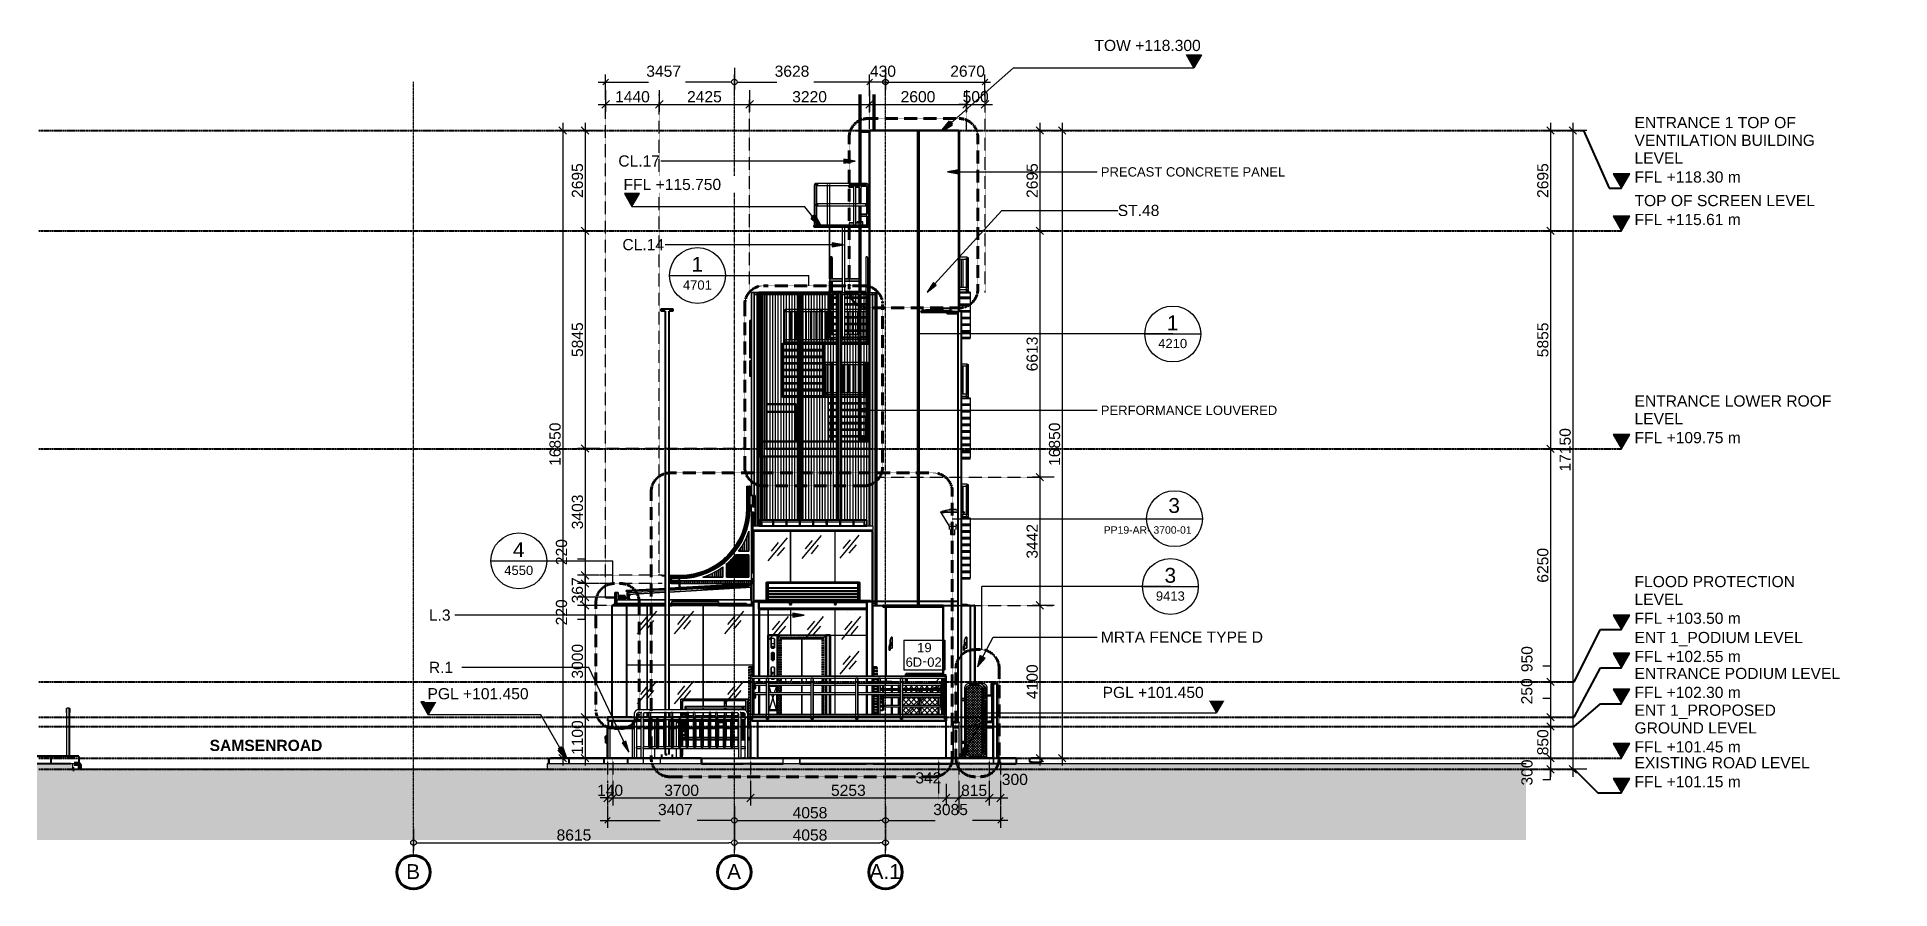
# Model space of a CAD drawing. Header units: millimetres. Extents: x -153298 to 620751, y -313239 to 250031.
# Drawn here: x 60826 to 110568, y -229957 to -207090 of the extents above; entities that cross this region are included whole.
import ezdxf

# ---------------------------------------------------------------- set-up
doc = ezdxf.new("R2010")
doc.units = ezdxf.units.MM
for name, pattern in [('- SOM Dash 1_8_', [4.7625, 3.175, -1.5875]), ('Centre', [31.75, 6.35, -4.7625, 15.875, -4.7625]), ('DPA_Grid _ Level 100', [10, 5.5, -1.6, 1.3, -1.6]), ('DPA_Hidden 50', [3, 2, -1]), ('DPA_Hidden 500', [1.4, 0.8, -0.6]), ('HIDDEN', [0.375, 0.25, -0.125])]:
    doc.linetypes.add(name, pattern=pattern)
doc.layers.get('DEFPOINTS').update_dxf_attribs({"color": 250})
doc.layers.add('000 - EXISTING_CANOPY_MAIN_COLOR_1', color=1, linetype='Continuous')
for name, color, linetype, lineweight in [('A-ANNO-DIMS', 1, 'Continuous', 9), ('A-ANNO-NOTE', 3, 'Continuous', 35), ('A-ANNO-SYMB', 3, 'Continuous', 9), ('A-COLS-E', 1, 'Continuous', 35), ('A-DETL', 1, 'Continuous', 70), ('A-DETL-GENF', 2, 'Continuous', 35), ('A-DETL-THIN', 1, 'Continuous', 25), ('A-DOOR-E', 2, 'Continuous', 25), ('A-DOOR-FRAM', 3, 'Continuous', 9), ('A-DOOR-HDLN', 2, 'Continuous', 9), ('A-DOOR-IDEN', 3, 'Continuous', 25), ('A-DOOR-OPNG', 2, 'Continuous', 9), ('A-FLOR-E', 2, 'Continuous', 35), ('A-FLOR-FNSH', 2, 'Continuous', 70), ('A-FLOR-HRAL', 1, 'Continuous', 25), ('A-FLOR-LEVL', 3, 'Continuous', 35), ('A-FLOR-LEVL-E', 2, 'Continuous', 35), ('A-FLOR-MCUT', 6, 'Continuous', 70), ('A-FLOR-OTLN', 2, 'Continuous', 35), ('A-FLOR-PATT', 1, 'Continuous', 70), ('A-GENM', 1, 'Continuous', 9), ('A-GENM-HDLN', 2, 'DPA_Hidden 500', 9), ('A-GENM-IDEN', 3, 'Continuous', 25), ('A-GLAZ', 2, 'Continuous', 9), ('A-GLAZ-CURT', 2, 'Continuous', 9), ('A-GLAZ-CURT-HDLN', 2, 'Continuous', 9), ('A-GLAZ-CWMG', 2, 'Continuous', 35), ('A-GLAZ-E', 2, 'Continuous', 35), ('A-ROOF', 2, 'Continuous', 35), ('A-WALL-PATT', 1, 'Continuous', 35), ('E-ELEC-FIXT', 2, 'Continuous', 35), ('E-LITE-EQPM', 2, 'Continuous', 35), ('G-ANNO-SPOR', 3, 'Continuous', 9), ('G-ANNO-TEXT', 3, 'Continuous', 9), ('I-WALL-E', 2, 'Continuous', 35), ('L-SITE', 3, 'Continuous', 35), ('M-EQPM', 2, 'Continuous', 35), ('P-SANR-FIXT', 2, 'Continuous', 35), ('S-BEAM', 2, 'Continuous', 35), ('S-COLS-E', 2, 'Continuous', 35), ('S-GRID', 1, 'Continuous', 0), ('S-GRID-IDEN', 3, 'Continuous', 50), ('S-STRS-E', 1, 'Continuous', 25), ('S-STRS-IDEN', 3, 'Continuous', 25), ('WALL-E', 2, 'Continuous', 35)]:
    doc.layers.add(name, color=color, linetype=linetype, lineweight=lineweight)
doc.styles.add('ARIAL', font='arial.ttf')
doc.styles.add('Arial_1', font='arial.ttf', dxfattribs={"height": 250})
doc.styles.add('Arial_2', font='arial.ttf', dxfattribs={"height": 3})
doc.styles.add('Arial_3', font='arial.ttf', dxfattribs={"height": 200})
doc.styles.add('Arial_B', font='arialbd.ttf', dxfattribs={"height": 300})
doc.dimstyles.new('DPA-DIM-3_0_C-C', dxfattribs={"dimscale": 304.8, "dimtxt": 306.07782, "dimasz": 0.492126, "dimexe": 0.656168, "dimexo": 0.0625, "dimgap": 0.164042, "dimtad": 1, "dimdec": 0, "dimzin": 0, "dimdsep": 46, "dimtxsty": 'Arial_2', "dimblk1": 'DOTBLANK', "dimblk2": 'DOTBLANK', "dimsah": 1, "dimcen": 0.09, "dimdle": 0.656168, "dimadec": 8, "dimazin": 0, "dimtfac": 1, "dimtdec": 4, "dimtix": 1, "dimtmove": 0, "dimatfit": 3, "dimfxl": 1.312336, "dimfxlon": 1, "dimtvp": 1, "dimtolj": 1, "dimtzin": 0, "dimarcsym": 2})
doc.dimstyles.new('DPA-DIM-3_0_C-T', dxfattribs={"dimscale": 304.8, "dimtxt": 306.07782, "dimasz": 0.492126, "dimexe": 0.656168, "dimexo": 0.0625, "dimgap": 0.164042, "dimtad": 0, "dimjust": 2, "dimdec": 0, "dimzin": 0, "dimdsep": 46, "dimtxsty": 'Arial_2', "dimblk1": 'DOTBLANK', "dimblk2": 'OBLIQUE', "dimsah": 1, "dimcen": 0.09, "dimdle": 0.656168, "dimadec": 8, "dimazin": 0, "dimtfac": 1, "dimtdec": 4, "dimtix": 1, "dimtmove": 2, "dimatfit": 3, "dimfxl": 1.312336, "dimfxlon": 1, "dimtvp": 1, "dimtolj": 1, "dimtzin": 0, "dimarcsym": 2})
doc.dimstyles.new('DPA-DIM-3_0_T-T', dxfattribs={"dimscale": 304.8, "dimtxt": 306.07782, "dimasz": 0.656168, "dimexe": 0.656168, "dimexo": 0.0625, "dimgap": 0.164042, "dimtad": 1, "dimdec": 0, "dimzin": 0, "dimdsep": 46, "dimtxsty": 'Arial_2', "dimblk1": 'OBLIQUE', "dimblk2": 'OBLIQUE', "dimsah": 1, "dimcen": 0.09, "dimdle": 0.656168, "dimadec": 8, "dimazin": 0, "dimtfac": 1, "dimtdec": 4, "dimtix": 1, "dimtmove": 0, "dimatfit": 3, "dimfxl": 1.312336, "dimfxlon": 1, "dimtvp": 1, "dimtolj": 1, "dimtzin": 0, "dimarcsym": 2})
doc.dimstyles.new('DPA-DIM-3_0_T-T_1', dxfattribs={"dimscale": 304.8, "dimtxt": 306.07782, "dimasz": 0.656168, "dimexe": 0.656168, "dimexo": 0.0625, "dimgap": 0.164042, "dimtad": 1, "dimdec": 0, "dimzin": 0, "dimdsep": 46, "dimtxsty": 'Arial_2', "dimblk1": 'OBLIQUE', "dimblk2": 'OBLIQUE', "dimsah": 1, "dimcen": 0.09, "dimdle": 0.656168, "dimadec": 8, "dimazin": 0, "dimtfac": 1, "dimtdec": 4, "dimtix": 1, "dimtmove": 1, "dimatfit": 3, "dimfxl": 1.312336, "dimfxlon": 1, "dimtvp": 1, "dimtolj": 1, "dimtzin": 0, "dimarcsym": 2})

msp = doc.modelspace()

# ---------------------------------------------------------------- texts
at = {"layer": 'A-ANNO-NOTE', "lineweight": 9, "attachment_point": 1}
for s, insert, char_height, width, style in [('1', (78396.4486, -212989.9101), 400, 376.793125, 'ARIAL'), ('4701', (78164.4617, -213621.5467), 250, 929.9575, 'Arial_1'), ('1', (91156.587, -214558.9713), 400, 376.793125, 'ARIAL'), ('4210', (90924.6001, -215190.6078), 250, 929.9575, 'Arial_1'), ('4', (73600.4992, -220648.422), 400, 376.793125, 'ARIAL'), ('4550', (73368.5123, -221280.0585), 250, 929.9575, 'Arial_1'), ('3', (91093.4144, -221338.1041), 400, 376.793125, 'ARIAL'), ('9413', (90861.4275, -221969.7406), 250, 929.9575, 'Arial_1')]:
    msp.add_mtext(s, dxfattribs=dict(at, insert=insert, char_height=char_height, width=width, style=style))
at = {"layer": 'A-ANNO-SYMB', "attachment_point": 1}
for s, insert, char_height, width, style in [('3', (91196.0958, -219463.6897), 400, 376.793125, 'ARIAL'), ('PP19-AR- 3700-01', (89460.8371, -220220.6399), 200, 2918.1425, 'Arial_3')]:
    msp.add_mtext(s, dxfattribs=dict(at, insert=insert, char_height=char_height, width=width, style=style))
at = {"layer": 'A-DOOR-IDEN', "lineweight": 9, "char_height": 250, "attachment_point": 1, "style": 'Arial_1'}
for s, insert, width in [('6', (84142.9378, -223743.8643), 232.489375), ('D', (84333.4067, -223743.8643), 304.64125), ('19', (84453.1751, -223351.7186), 464.97875), ('02', (84723.2102, -223743.8643), 464.97875)]:
    msp.add_mtext(s, dxfattribs=dict(at, insert=insert, width=width))
at = {"layer": 'A-FLOR-LEVL', "char_height": 300, "attachment_point": 1, "style": 'Arial_2', "bg_fill": 3, "box_fill_scale": 1.25, "bg_fill_color": 256, "bg_fill_true_color": 13158600, "bg_fill_transparency": 0}
for s, insert, width in [('ENTRANCE 1 TOP OF', (103710.4888, -209234.6312), 5331.221875), ('ENTRANCE LOWER ROOF', (103710.4888, -216707.7885), 6517.719375), ('FLOOD PROTECTION', (103710.4888, -221555.7511), 5299.154375), ('ENT 1_PROPOSED', (103710.4888, -225007.7885), 4673.838125)]:
    msp.add_mtext(s, dxfattribs=dict(at, insert=insert, width=width))
at = {"layer": 'A-GENM-IDEN', "lineweight": 9, "char_height": 300, "width": 1378.9025, "attachment_point": 1, "style": 'Arial_2'}
for s, insert in [('CL.17', (76430.7571, -210265.8439)), ('CL.14', (76540.7571, -212510.8439))]:
    msp.add_mtext(s, dxfattribs=dict(at, insert=insert))
at = {"layer": 'G-ANNO-TEXT', "color": 7, "attachment_point": 1}
for s, insert, char_height, width, style in [('PRECAST CONCRETE PANEL', (89383.6621, -210583.3175), 250, 5988.605625, 'Arial_1'), ('PERFORMANCE LOUVERED', (89383.6621, -216983.3175), 250, 5708.015, 'Arial_1'), ('L.3', (71345.17, -222454.937), 300, 721.51875, 'Arial_2'), ('MRTA FENCE TYPE D', (89383.6621, -223046.5977), 300, 5347.255625, 'Arial_2'), ('SAMSENROAD', (65459.0553, -225954.0731), 300, 3687.7625, 'Arial_B')]:
    msp.add_mtext(s, dxfattribs=dict(at, insert=insert, char_height=char_height, width=width, style=style))
at = {"layer": 'S-GRID-IDEN', "lineweight": 9, "char_height": 400, "attachment_point": 1, "style": 'ARIAL'}
for s, insert, width in [('B', (70735.3561, -229290.6574), 456.961875), ('A', (79350.3561, -229290.6574), 456.961875), ('A.1', (83173.8533, -229290.6574), 1026.16)]:
    msp.add_mtext(s, dxfattribs=dict(at, insert=insert, width=width))
at = {"layer": 'S-STRS-IDEN', "lineweight": 9, "insert": (89837.4678, -211593.2628), "char_height": 300, "width": 1386.919375, "attachment_point": 1, "style": 'Arial_2'}
msp.add_mtext('ST.48', dxfattribs=at)

# ---------------------------------------------------------------- blocks, each defined once
blk = doc.blocks.new('ACM_C-Channal On Wall 75x40x5 Support - C-Channal 50x40x5 mm_-10463327-2150-01 ENTRANCE 1 ELEVATION 4')
at = {"layer": 'M-EQPM', "color": 250, "lineweight": 20}
for p, q in [((15922, 103229), (15922, 103200)), ((15922, 103200), (15922, 103229)), ((15922, 103217), (15922, 103223)), ((15922, 103223), (15922, 103217)), ((15922, 103200), (15922, 103217)), ((15922, 103217), (15922, 103200))]:
    blk.add_line(p, q, dxfattribs=at)
blk = doc.blocks.new('ACM_EARTH INSPECTION PIT - ACM_EARTH INSPECTION PIT-11043690-2150-01 ENTRANCE 1 ELEVATION 4')
at = {"layer": 'E-ELEC-FIXT', "color": 250, "lineweight": 20}
for p, q in [((7837, 101450), (7787, 101450)), ((7787, 101450), (7837, 101450)), ((8047, 101455), (7837, 101455)), ((7837, 101455), (8047, 101455)), ((7837, 101450), (7837, 101455)), ((7837, 101450), (7837, 101455)), ((7942, 101455), (7927, 101455)), ((7927, 101455), (7942, 101455)), ((7942, 101455), (7957, 101455)), ((7957, 101455), (7942, 101455)), ((8047, 101455), (8047, 101450)), ((8047, 101450), (8047, 101455)), ((8097, 101450), (8047, 101450)), ((8047, 101450), (8097, 101450))]:
    blk.add_line(p, q, dxfattribs=at)
blk = doc.blocks.new('ACM_EARTH INSPECTION PIT - ACM_EARTH INSPECTION PIT-V167-2150-01 ENTRANCE 1 ELEVATION 4')
at = {"layer": 'E-ELEC-FIXT', "color": 250, "lineweight": 20}
for p, q in [((12422, 101450), (12372, 101450)), ((12372, 101450), (12682, 101450)), ((12478, 101455), (12422, 101455)), ((12422, 101455), (12478, 101455)), ((12422, 101450), (12422, 101455)), ((12422, 101450), (12422, 101455)), ((12627, 101455), (12553, 101455)), ((12553, 101455), (12627, 101455)), ((12682, 101450), (12632, 101450))]:
    blk.add_line(p, q, dxfattribs=at)
blk = doc.blocks.new('ACM_EARTH INSPECTION PIT - ACM_EARTH INSPECTION PIT-V168-2150-01 ENTRANCE 1 ELEVATION 4')
at = {"layer": 'E-ELEC-FIXT', "color": 250, "lineweight": 20}
for p, q in [((20185, 101450), (20136, 101450)), ((20136, 101450), (20446, 101450)), ((20136, 101350), (20136, 101450)), ((20136, 101350), (20136, 101450)), ((20185, 101350), (20136, 101350)), ((20136, 101350), (20446, 101350)), ((20197, 101315), (20136, 101350)), ((20197, 101315), (20136, 101350)), ((20395, 101455), (20185, 101455)), ((20185, 101455), (20395, 101455)), ((20185, 101450), (20185, 101455)), ((20185, 101450), (20185, 101455)), ((20185, 101321), (20185, 101330)), ((20185, 101330), (20395, 101330)), ((20197, 101315), (20185, 101321)), ((20197, 101315), (20185, 101321)), ((20197, 101315), (20385, 101315)), ((20197, 101300), (20197, 101315)), ((20197, 101300), (20197, 101315)), ((20385, 101315), (20197, 101315)), ((20197, 101315), (20385, 101315)), ((20197, 101300), (20197, 101315)), ((20197, 101300), (20197, 101315)), ((20385, 101315), (20197, 101315)), ((20291, 101455), (20275, 101455)), ((20275, 101455), (20291, 101455)), ((20291, 101455), (20306, 101455)), ((20306, 101455), (20291, 101455)), ((20385, 101315), (20446, 101350)), ((20446, 101350), (20385, 101315)), ((20385, 101315), (20395, 101321)), ((20395, 101321), (20385, 101315)), ((20385, 101300), (20385, 101315)), ((20385, 101315), (20385, 101300)), ((20385, 101300), (20385, 101315)), ((20385, 101315), (20385, 101300)), ((20395, 101455), (20395, 101450)), ((20395, 101450), (20395, 101455)), ((20446, 101450), (20395, 101450)), ((20446, 101350), (20395, 101350)), ((20395, 101330), (20395, 101321)), ((20446, 101450), (20446, 101350)), ((20446, 101350), (20446, 101450))]:
    blk.add_line(p, q, dxfattribs=at)
blk = doc.blocks.new('ACM_L18 - LED Flood Light Luminaire - ACM_L18 - LED Flood Light Luminaire-11639162-2150-01 ENTRANCE 1 ELEVATION 4')
at = {"layer": 'E-LITE-EQPM', "color": 250, "lineweight": 20}
for p, q in [((18355, 104481), (18375, 104507)), ((18375, 104507), (18355, 104481)), ((18375, 104507), (18355, 104481)), ((18355, 104481), (18375, 104507)), ((18375, 104507), (18375, 104622)), ((18375, 104622), (18375, 104507)), ((18375, 104419), (18375, 104461)), ((18375, 104461), (18375, 104419)), ((18431, 104699), (18413, 104699)), ((18429, 104679), (18431, 104679)), ((18429, 104679), (18431, 104679)), ((18429, 104679), (18431, 104679)), ((18429, 104679), (18431, 104679)), ((18429, 104679), (18431, 104679)), ((18429, 104679), (18431, 104679)), ((18429, 104679), (18431, 104679)), ((18429, 104679), (18431, 104679)), ((18429, 104679), (18431, 104679)), ((18429, 104679), (18431, 104679)), ((18429, 104679), (18431, 104679)), ((18429, 104679), (18431, 104679)), ((18429, 104679), (18431, 104679)), ((18429, 104679), (18431, 104679)), ((18429, 104679), (18431, 104679)), ((18429, 104679), (18431, 104679)), ((18429, 104679), (18431, 104679)), ((18429, 104679), (18431, 104679)), ((18429, 104679), (18431, 104679)), ((18429, 104679), (18431, 104679)), ((18429, 104679), (18431, 104679)), ((18429, 104679), (18431, 104679)), ((18429, 104679), (18431, 104679)), ((18429, 104679), (18431, 104679)), ((18429, 104679), (18431, 104679)), ((18429, 104679), (18431, 104679)), ((18429, 104679), (18431, 104679)), ((18429, 104679), (18431, 104679)), ((18429, 104679), (18431, 104679)), ((18429, 104679), (18431, 104679)), ((18429, 104679), (18431, 104679)), ((18429, 104679), (18431, 104679)), ((18429, 104679), (18431, 104679)), ((18429, 104679), (18431, 104679)), ((18429, 104679), (18431, 104679)), ((18429, 104679), (18431, 104679)), ((18429, 104679), (18431, 104679)), ((18429, 104679), (18431, 104679)), ((18429, 104679), (18431, 104679)), ((18429, 104679), (18431, 104679)), ((18429, 104679), (18431, 104679)), ((18429, 104679), (18431, 104679)), ((18429, 104679), (18431, 104679)), ((18429, 104679), (18431, 104679)), ((18429, 104679), (18431, 104679)), ((18429, 104679), (18431, 104679)), ((18429, 104679), (18431, 104679)), ((18429, 104679), (18431, 104679)), ((18429, 104679), (18431, 104679)), ((18429, 104679), (18431, 104679)), ((18429, 104679), (18431, 104679)), ((18429, 104679), (18431, 104679)), ((18429, 104679), (18431, 104679)), ((18429, 104679), (18431, 104679)), ((18429, 104679), (18431, 104679)), ((18429, 104679), (18431, 104679)), ((18429, 104679), (18431, 104679)), ((18429, 104679), (18431, 104679)), ((18431, 104698), (18431, 104693)), ((18431, 104693), (18431, 104698)), ((18431, 104692), (18431, 104690)), ((18431, 104690), (18431, 104692)), ((18431, 104692), (18431, 104690)), ((18431, 104690), (18431, 104692)), ((18431, 104690), (18431, 104688)), ((18431, 104688), (18431, 104690)), ((18431, 104689), (18431, 104685)), ((18431, 104685), (18431, 104689)), ((18431, 104689), (18431, 104680)), ((18431, 104680), (18431, 104689)), ((18431, 104689), (18431, 104680)), ((18431, 104680), (18431, 104689)), ((18431, 104689), (18431, 104680)), ((18431, 104680), (18431, 104689)), ((18431, 104689), (18431, 104680)), ((18431, 104680), (18431, 104689)), ((18431, 104689), (18431, 104680)), ((18431, 104680), (18431, 104689)), ((18431, 104689), (18431, 104680)), ((18431, 104680), (18431, 104689)), ((18431, 104689), (18431, 104680)), ((18431, 104680), (18431, 104689)), ((18431, 104689), (18431, 104680)), ((18431, 104680), (18431, 104689)), ((18431, 104689), (18431, 104680)), ((18431, 104680), (18431, 104689)), ((18431, 104689), (18431, 104680)), ((18431, 104680), (18431, 104689)), ((18431, 104689), (18431, 104680)), ((18431, 104680), (18431, 104689)), ((18431, 104689), (18431, 104680)), ((18431, 104680), (18431, 104689)), ((18431, 104689), (18431, 104680)), ((18431, 104680), (18431, 104689)), ((18431, 104689), (18431, 104680)), ((18431, 104680), (18431, 104689)), ((18431, 104689), (18431, 104680)), ((18431, 104680), (18431, 104689)), ((18431, 104689), (18431, 104680)), ((18431, 104680), (18431, 104689)), ((18431, 104689), (18431, 104680)), ((18431, 104680), (18431, 104689)), ((18431, 104689), (18431, 104680)), ((18431, 104680), (18431, 104689)), ((18431, 104689), (18431, 104680)), ((18431, 104680), (18431, 104689)), ((18431, 104689), (18431, 104680)), ((18431, 104680), (18431, 104689)), ((18431, 104689), (18431, 104680)), ((18431, 104680), (18431, 104689)), ((18431, 104689), (18431, 104680)), ((18431, 104680), (18431, 104689)), ((18431, 104689), (18431, 104680)), ((18431, 104680), (18431, 104689)), ((18431, 104689), (18431, 104680)), ((18431, 104680), (18431, 104689)), ((18431, 104689), (18431, 104680)), ((18431, 104680), (18431, 104689)), ((18431, 104689), (18431, 104680)), ((18431, 104680), (18431, 104689)), ((18431, 104689), (18431, 104680)), ((18431, 104680), (18431, 104689)), ((18431, 104689), (18431, 104680)), ((18431, 104680), (18431, 104689)), ((18431, 104689), (18431, 104680)), ((18431, 104680), (18431, 104689)), ((18431, 104687), (18431, 104683)), ((18431, 104683), (18431, 104687)), ((18431, 104684), (18431, 104680)), ((18431, 104680), (18431, 104684)), ((18431, 104683), (18431, 104680)), ((18431, 104680), (18431, 104683)), ((18431, 104679), (18431, 104419)), ((18431, 104419), (18431, 104679)), ((18431, 104679), (18431, 104554)), ((18431, 104554), (18431, 104679)), ((18431, 104674), (18431, 104664)), ((18431, 104664), (18431, 104674)), ((18431, 104674), (18431, 104664)), ((18431, 104664), (18431, 104674)), ((18431, 104674), (18431, 104664)), ((18431, 104664), (18431, 104674)), ((18431, 104674), (18431, 104664)), ((18431, 104664), (18431, 104674)), ((18431, 104674), (18431, 104664)), ((18431, 104664), (18431, 104674)), ((18431, 104674), (18431, 104664)), ((18431, 104664), (18431, 104674)), ((18431, 104674), (18431, 104664)), ((18431, 104664), (18431, 104674)), ((18431, 104674), (18431, 104664)), ((18431, 104664), (18431, 104674)), ((18431, 104674), (18431, 104664)), ((18431, 104664), (18431, 104674)), ((18431, 104674), (18431, 104664)), ((18431, 104664), (18431, 104674)), ((18431, 104674), (18431, 104664)), ((18431, 104664), (18431, 104674)), ((18431, 104674), (18431, 104664)), ((18431, 104664), (18431, 104674)), ((18431, 104674), (18431, 104664)), ((18431, 104664), (18431, 104674)), ((18431, 104674), (18431, 104664)), ((18431, 104664), (18431, 104674)), ((18431, 104674), (18431, 104664)), ((18431, 104664), (18431, 104674)), ((18431, 104674), (18431, 104664)), ((18431, 104664), (18431, 104674)), ((18431, 104674), (18431, 104664)), ((18431, 104664), (18431, 104674)), ((18431, 104674), (18431, 104664)), ((18431, 104664), (18431, 104674)), ((18431, 104674), (18431, 104664)), ((18431, 104664), (18431, 104674)), ((18431, 104674), (18431, 104664)), ((18431, 104664), (18431, 104674)), ((18431, 104674), (18431, 104664)), ((18431, 104664), (18431, 104674)), ((18431, 104674), (18431, 104664)), ((18431, 104664), (18431, 104674)), ((18431, 104674), (18431, 104664)), ((18431, 104664), (18431, 104674)), ((18431, 104674), (18431, 104664)), ((18431, 104664), (18431, 104674)), ((18431, 104674), (18431, 104664)), ((18431, 104664), (18431, 104674)), ((18431, 104674), (18431, 104664)), ((18431, 104664), (18431, 104674)), ((18431, 104674), (18431, 104664)), ((18431, 104664), (18431, 104674)), ((18431, 104674), (18431, 104664)), ((18431, 104664), (18431, 104674)), ((18431, 104674), (18431, 104664)), ((18431, 104664), (18431, 104674)), ((18431, 104659), (18431, 104649)), ((18431, 104649), (18431, 104659)), ((18431, 104659), (18431, 104649)), ((18431, 104649), (18431, 104659)), ((18431, 104659), (18431, 104649)), ((18431, 104649), (18431, 104659)), ((18431, 104659), (18431, 104649)), ((18431, 104649), (18431, 104659)), ((18431, 104659), (18431, 104649)), ((18431, 104649), (18431, 104659)), ((18431, 104659), (18431, 104649)), ((18431, 104649), (18431, 104659)), ((18431, 104659), (18431, 104649)), ((18431, 104649), (18431, 104659)), ((18431, 104659), (18431, 104649)), ((18431, 104649), (18431, 104659)), ((18431, 104659), (18431, 104649)), ((18431, 104649), (18431, 104659)), ((18431, 104659), (18431, 104649)), ((18431, 104649), (18431, 104659)), ((18431, 104659), (18431, 104649)), ((18431, 104649), (18431, 104659)), ((18431, 104659), (18431, 104649)), ((18431, 104649), (18431, 104659)), ((18431, 104659), (18431, 104649)), ((18431, 104649), (18431, 104659)), ((18431, 104659), (18431, 104649)), ((18431, 104649), (18431, 104659)), ((18431, 104659), (18431, 104649)), ((18431, 104649), (18431, 104659)), ((18431, 104659), (18431, 104649)), ((18431, 104649), (18431, 104659)), ((18431, 104659), (18431, 104649)), ((18431, 104649), (18431, 104659)), ((18431, 104659), (18431, 104649)), ((18431, 104649), (18431, 104659)), ((18431, 104659), (18431, 104649)), ((18431, 104649), (18431, 104659)), ((18431, 104659), (18431, 104649)), ((18431, 104649), (18431, 104659)), ((18431, 104659), (18431, 104649)), ((18431, 104649), (18431, 104659)), ((18431, 104643), (18431, 104634)), ((18431, 104634), (18431, 104643)), ((18431, 104643), (18431, 104634)), ((18431, 104634), (18431, 104643)), ((18431, 104643), (18431, 104634)), ((18431, 104634), (18431, 104643)), ((18431, 104643), (18431, 104634)), ((18431, 104634), (18431, 104643)), ((18431, 104643), (18431, 104634)), ((18431, 104634), (18431, 104643)), ((18431, 104643), (18431, 104634)), ((18431, 104634), (18431, 104643)), ((18431, 104643), (18431, 104634)), ((18431, 104634), (18431, 104643)), ((18431, 104643), (18431, 104634)), ((18431, 104634), (18431, 104643)), ((18431, 104643), (18431, 104634)), ((18431, 104634), (18431, 104643)), ((18431, 104643), (18431, 104634)), ((18431, 104634), (18431, 104643)), ((18431, 104643), (18431, 104634)), ((18431, 104634), (18431, 104643)), ((18431, 104643), (18431, 104634)), ((18431, 104634), (18431, 104643)), ((18431, 104643), (18431, 104634)), ((18431, 104634), (18431, 104643)), ((18431, 104643), (18431, 104634)), ((18431, 104634), (18431, 104643)), ((18431, 104643), (18431, 104634)), ((18431, 104634), (18431, 104643)), ((18431, 104643), (18431, 104634)), ((18431, 104634), (18431, 104643)), ((18431, 104643), (18431, 104634)), ((18431, 104634), (18431, 104643)), ((18431, 104643), (18431, 104634)), ((18431, 104634), (18431, 104643)), ((18431, 104643), (18431, 104634)), ((18431, 104634), (18431, 104643)), ((18431, 104643), (18431, 104634)), ((18431, 104634), (18431, 104643)), ((18431, 104643), (18431, 104634)), ((18431, 104634), (18431, 104643)), ((18431, 104629), (18431, 104619)), ((18431, 104619), (18431, 104629)), ((18431, 104629), (18431, 104619)), ((18431, 104619), (18431, 104629)), ((18431, 104629), (18431, 104619)), ((18431, 104619), (18431, 104629)), ((18431, 104629), (18431, 104619)), ((18431, 104619), (18431, 104629)), ((18431, 104629), (18431, 104619)), ((18431, 104619), (18431, 104629)), ((18431, 104629), (18431, 104619)), ((18431, 104619), (18431, 104629)), ((18431, 104629), (18431, 104619)), ((18431, 104619), (18431, 104629)), ((18431, 104629), (18431, 104619)), ((18431, 104619), (18431, 104629)), ((18431, 104629), (18431, 104619)), ((18431, 104619), (18431, 104629)), ((18431, 104629), (18431, 104619)), ((18431, 104619), (18431, 104629)), ((18431, 104629), (18431, 104619)), ((18431, 104619), (18431, 104629)), ((18431, 104629), (18431, 104619)), ((18431, 104619), (18431, 104629)), ((18431, 104629), (18431, 104619)), ((18431, 104619), (18431, 104629)), ((18431, 104629), (18431, 104619)), ((18431, 104619), (18431, 104629)), ((18431, 104629), (18431, 104619)), ((18431, 104619), (18431, 104629)), ((18431, 104629), (18431, 104619)), ((18431, 104619), (18431, 104629)), ((18431, 104629), (18431, 104619)), ((18431, 104619), (18431, 104629)), ((18431, 104629), (18431, 104619)), ((18431, 104619), (18431, 104629)), ((18431, 104629), (18431, 104619)), ((18431, 104619), (18431, 104629)), ((18431, 104629), (18431, 104619)), ((18431, 104619), (18431, 104629)), ((18431, 104629), (18431, 104619)), ((18431, 104619), (18431, 104629)), ((18431, 104614), (18431, 104604)), ((18431, 104604), (18431, 104614)), ((18431, 104614), (18431, 104604)), ((18431, 104604), (18431, 104614)), ((18431, 104614), (18431, 104604)), ((18431, 104604), (18431, 104614)), ((18431, 104614), (18431, 104604)), ((18431, 104604), (18431, 104614)), ((18431, 104614), (18431, 104604)), ((18431, 104604), (18431, 104614)), ((18431, 104614), (18431, 104604)), ((18431, 104604), (18431, 104614)), ((18431, 104614), (18431, 104604)), ((18431, 104604), (18431, 104614)), ((18431, 104614), (18431, 104604)), ((18431, 104604), (18431, 104614)), ((18431, 104614), (18431, 104604)), ((18431, 104604), (18431, 104614)), ((18431, 104614), (18431, 104604)), ((18431, 104604), (18431, 104614)), ((18431, 104614), (18431, 104604)), ((18431, 104604), (18431, 104614)), ((18431, 104614), (18431, 104604)), ((18431, 104604), (18431, 104614)), ((18431, 104614), (18431, 104604)), ((18431, 104604), (18431, 104614)), ((18431, 104614), (18431, 104604)), ((18431, 104604), (18431, 104614)), ((18431, 104614), (18431, 104604)), ((18431, 104604), (18431, 104614)), ((18431, 104614), (18431, 104604)), ((18431, 104604), (18431, 104614)), ((18431, 104614), (18431, 104604)), ((18431, 104604), (18431, 104614)), ((18431, 104614), (18431, 104604)), ((18431, 104604), (18431, 104614)), ((18431, 104614), (18431, 104604)), ((18431, 104604), (18431, 104614)), ((18431, 104614), (18431, 104604)), ((18431, 104604), (18431, 104614)), ((18431, 104614), (18431, 104604)), ((18431, 104604), (18431, 104614)), ((18431, 104599), (18431, 104590)), ((18431, 104590), (18431, 104599)), ((18431, 104599), (18431, 104590)), ((18431, 104590), (18431, 104599)), ((18431, 104599), (18431, 104590)), ((18431, 104590), (18431, 104599)), ((18431, 104599), (18431, 104590)), ((18431, 104590), (18431, 104599)), ((18431, 104599), (18431, 104590)), ((18431, 104590), (18431, 104599)), ((18431, 104599), (18431, 104590)), ((18431, 104590), (18431, 104599)), ((18431, 104599), (18431, 104590)), ((18431, 104590), (18431, 104599)), ((18431, 104599), (18431, 104590)), ((18431, 104590), (18431, 104599)), ((18431, 104599), (18431, 104590)), ((18431, 104590), (18431, 104599)), ((18431, 104599), (18431, 104590)), ((18431, 104590), (18431, 104599)), ((18431, 104599), (18431, 104590)), ((18431, 104590), (18431, 104599)), ((18431, 104599), (18431, 104590)), ((18431, 104590), (18431, 104599)), ((18431, 104599), (18431, 104590)), ((18431, 104590), (18431, 104599)), ((18431, 104599), (18431, 104590)), ((18431, 104590), (18431, 104599)), ((18431, 104599), (18431, 104590)), ((18431, 104590), (18431, 104599)), ((18431, 104599), (18431, 104590)), ((18431, 104590), (18431, 104599)), ((18431, 104599), (18431, 104590)), ((18431, 104590), (18431, 104599)), ((18431, 104599), (18431, 104590)), ((18431, 104590), (18431, 104599)), ((18431, 104599), (18431, 104590)), ((18431, 104590), (18431, 104599)), ((18431, 104599), (18431, 104590)), ((18431, 104590), (18431, 104599)), ((18431, 104599), (18431, 104590)), ((18431, 104590), (18431, 104599)), ((18431, 104584), (18431, 104575)), ((18431, 104575), (18431, 104584)), ((18431, 104584), (18431, 104575)), ((18431, 104575), (18431, 104584)), ((18431, 104584), (18431, 104575)), ((18431, 104575), (18431, 104584)), ((18431, 104584), (18431, 104575)), ((18431, 104575), (18431, 104584)), ((18431, 104584), (18431, 104575)), ((18431, 104575), (18431, 104584)), ((18431, 104584), (18431, 104575)), ((18431, 104575), (18431, 104584)), ((18431, 104584), (18431, 104575)), ((18431, 104575), (18431, 104584)), ((18431, 104584), (18431, 104575)), ((18431, 104575), (18431, 104584)), ((18431, 104584), (18431, 104575)), ((18431, 104575), (18431, 104584)), ((18431, 104584), (18431, 104575)), ((18431, 104575), (18431, 104584)), ((18431, 104584), (18431, 104575)), ((18431, 104575), (18431, 104584)), ((18431, 104584), (18431, 104575)), ((18431, 104575), (18431, 104584)), ((18431, 104584), (18431, 104575)), ((18431, 104575), (18431, 104584)), ((18431, 104584), (18431, 104575)), ((18431, 104575), (18431, 104584)), ((18431, 104584), (18431, 104575)), ((18431, 104575), (18431, 104584)), ((18431, 104584), (18431, 104575)), ((18431, 104575), (18431, 104584)), ((18431, 104584), (18431, 104575)), ((18431, 104575), (18431, 104584)), ((18431, 104584), (18431, 104575)), ((18431, 104575), (18431, 104584)), ((18431, 104584), (18431, 104575)), ((18431, 104575), (18431, 104584)), ((18431, 104584), (18431, 104575)), ((18431, 104575), (18431, 104584)), ((18431, 104584), (18431, 104575)), ((18431, 104575), (18431, 104584)), ((18431, 104584), (18431, 104575)), ((18431, 104575), (18431, 104584)), ((18431, 104584), (18431, 104575)), ((18431, 104575), (18431, 104584)), ((18431, 104584), (18431, 104575)), ((18431, 104575), (18431, 104584)), ((18431, 104584), (18431, 104575)), ((18431, 104575), (18431, 104584)), ((18431, 104584), (18431, 104575)), ((18431, 104575), (18431, 104584)), ((18431, 104584), (18431, 104575)), ((18431, 104575), (18431, 104584)), ((18431, 104584), (18431, 104575)), ((18431, 104575), (18431, 104584)), ((18431, 104584), (18431, 104575)), ((18431, 104575), (18431, 104584)), ((18431, 104569), (18431, 104559)), ((18431, 104559), (18431, 104569)), ((18431, 104569), (18431, 104559)), ((18431, 104559), (18431, 104569)), ((18431, 104569), (18431, 104559)), ((18431, 104559), (18431, 104569)), ((18431, 104569), (18431, 104559)), ((18431, 104559), (18431, 104569)), ((18431, 104569), (18431, 104559)), ((18431, 104559), (18431, 104569)), ((18431, 104569), (18431, 104559)), ((18431, 104559), (18431, 104569)), ((18431, 104569), (18431, 104559)), ((18431, 104559), (18431, 104569)), ((18431, 104569), (18431, 104559)), ((18431, 104559), (18431, 104569)), ((18431, 104569), (18431, 104559)), ((18431, 104559), (18431, 104569)), ((18431, 104569), (18431, 104559)), ((18431, 104559), (18431, 104569)), ((18431, 104569), (18431, 104559)), ((18431, 104559), (18431, 104569)), ((18431, 104569), (18431, 104559)), ((18431, 104559), (18431, 104569)), ((18431, 104569), (18431, 104559)), ((18431, 104559), (18431, 104569)), ((18431, 104569), (18431, 104559)), ((18431, 104559), (18431, 104569)), ((18431, 104569), (18431, 104559)), ((18431, 104559), (18431, 104569)), ((18431, 104569), (18431, 104559)), ((18431, 104559), (18431, 104569)), ((18431, 104569), (18431, 104559)), ((18431, 104559), (18431, 104569)), ((18431, 104569), (18431, 104559)), ((18431, 104559), (18431, 104569)), ((18431, 104569), (18431, 104559)), ((18431, 104559), (18431, 104569)), ((18431, 104569), (18431, 104559)), ((18431, 104559), (18431, 104569)), ((18431, 104569), (18431, 104559)), ((18431, 104559), (18431, 104569)), ((18431, 104569), (18431, 104559)), ((18431, 104559), (18431, 104569)), ((18431, 104569), (18431, 104559)), ((18431, 104559), (18431, 104569)), ((18431, 104569), (18431, 104559)), ((18431, 104559), (18431, 104569)), ((18431, 104569), (18431, 104559)), ((18431, 104559), (18431, 104569)), ((18431, 104569), (18431, 104559)), ((18431, 104559), (18431, 104569)), ((18431, 104569), (18431, 104559)), ((18431, 104559), (18431, 104569)), ((18431, 104569), (18431, 104559)), ((18431, 104559), (18431, 104569)), ((18431, 104569), (18431, 104559)), ((18431, 104559), (18431, 104569)), ((18431, 104534), (18431, 104544)), ((18431, 104534), (18431, 104544)), ((18431, 104544), (18431, 104540)), ((18431, 104540), (18431, 104544)), ((18431, 104544), (18431, 104534)), ((18431, 104534), (18431, 104544)), ((18431, 104544), (18431, 104534)), ((18431, 104534), (18431, 104544)), ((18431, 104544), (18431, 104536)), ((18431, 104534), (18431, 104544)), ((18431, 104544), (18431, 104534)), ((18431, 104534), (18431, 104544)), ((18431, 104544), (18432, 104544)), ((18431, 104543), (18431, 104539)), ((18431, 104543), (18431, 104541)), ((18431, 104543), (18431, 104539)), ((18431, 104543), (18431, 104541)), ((18431, 104542), (18431, 104543)), ((18431, 104543), (18431, 104541)), ((18431, 104541), (18431, 104543)), ((18431, 104540), (18431, 104542)), ((18431, 104540), (18431, 104541)), ((18431, 104541), (18431, 104539)), ((18431, 104540), (18431, 104541)), ((18431, 104541), (18431, 104539)), ((18431, 104534), (18431, 104539)), ((18431, 104539), (18431, 104534)), ((18431, 104538), (18431, 104534)), ((18431, 104538), (18431, 104534)), ((18431, 104538), (18431, 104536)), ((18431, 104538), (18431, 104537)), ((18431, 104536), (18431, 104538)), ((18431, 104534), (18431, 104536)), ((18431, 104535), (18431, 104534)), ((18431, 104534), (18432, 104534)), ((18432, 104544), (18432, 104534)), ((18432, 104534), (18432, 104544)), ((18432, 104544), (18432, 104540)), ((18432, 104540), (18432, 104544)), ((18432, 104544), (18432, 104534)), ((18432, 104534), (18432, 104544)), ((18432, 104544), (18432, 104534)), ((18432, 104536), (18432, 104544)), ((18432, 104544), (18432, 104534)), ((18432, 104534), (18432, 104544)), ((18432, 104544), (18432, 104534)), ((18432, 104544), (18432, 104534)), ((18432, 104541), (18432, 104543)), ((18432, 104539), (18432, 104543)), ((18432, 104541), (18432, 104543)), ((18432, 104539), (18432, 104543)), ((18432, 104543), (18432, 104541)), ((18432, 104541), (18432, 104543)), ((18432, 104543), (18432, 104542)), ((18432, 104542), (18432, 104540)), ((18432, 104539), (18432, 104541)), ((18432, 104541), (18432, 104540)), ((18432, 104539), (18432, 104541)), ((18432, 104541), (18432, 104540)), ((18432, 104534), (18432, 104539)), ((18432, 104539), (18432, 104534)), ((18432, 104534), (18432, 104538)), ((18432, 104534), (18432, 104538)), ((18432, 104538), (18432, 104536)), ((18432, 104537), (18432, 104538)), ((18432, 104536), (18432, 104538)), ((18432, 104536), (18432, 104534)), ((18432, 104534), (18432, 104535)), ((18347, 104419), (18347, 104457)), ((18347, 104457), (18347, 104419)), ((18347, 104457), (18347, 104419)), ((18347, 104419), (18347, 104457)), ((18372, 104419), (18347, 104419)), ((18347, 104419), (18372, 104419)), ((18347, 104373), (18347, 104419)), ((18347, 104419), (18347, 104371)), ((18347, 104371), (18347, 104419)), ((18347, 104419), (18347, 104373)), ((18347, 104419), (18372, 104419)), ((18347, 104419), (18372, 104419)), ((18347, 104419), (18372, 104419)), ((18347, 104419), (18372, 104419)), ((18347, 104419), (18372, 104419)), ((18372, 104419), (18347, 104419)), ((18347, 104355), (18347, 104373)), ((18347, 104373), (18347, 104355)), ((18347, 104371), (18347, 104350)), ((18347, 104350), (18347, 104371)), ((18372, 104350), (18347, 104350)), ((18347, 104350), (18372, 104350)), ((18372, 104448), (18372, 104419)), ((18372, 104419), (18372, 104448)), ((18372, 104419), (18372, 104448)), ((18372, 104448), (18372, 104419)), ((18372, 104399), (18372, 104419)), ((18372, 104419), (18372, 104399)), ((18372, 104399), (18372, 104419)), ((18372, 104419), (18372, 104399)), ((18375, 104399), (18372, 104399)), ((18372, 104399), (18375, 104399)), ((18375, 104394), (18372, 104394)), ((18372, 104394), (18375, 104394)), ((18372, 104373), (18372, 104385)), ((18372, 104385), (18372, 104371)), ((18372, 104371), (18372, 104385)), ((18372, 104385), (18372, 104373)), ((18372, 104355), (18372, 104373)), ((18372, 104373), (18372, 104355)), ((18372, 104371), (18372, 104350)), ((18372, 104350), (18372, 104371)), ((18375, 104419), (18375, 104409)), ((18375, 104409), (18375, 104419)), ((18375, 104409), (18375, 104400)), ((18375, 104400), (18375, 104409)), ((18375, 104399), (18382, 104399)), ((18382, 104399), (18375, 104399)), ((18375, 104399), (18431, 104399)), ((18375, 104394), (18382, 104394)), ((18382, 104394), (18375, 104394)), ((18378, 104389), (18382, 104389)), ((18382, 104389), (18378, 104389)), ((18383, 104394), (18383, 104399)), ((18383, 104385), (18383, 104389)), ((18431, 104429), (18432, 104429)), ((18431, 104428), (18431, 104424)), ((18431, 104419), (18431, 104428)), ((18431, 104419), (18431, 104428)), ((18431, 104428), (18431, 104425)), ((18431, 104425), (18431, 104428)), ((18431, 104428), (18431, 104419)), ((18431, 104419), (18431, 104428)), ((18431, 104428), (18431, 104419)), ((18431, 104419), (18431, 104428)), ((18431, 104428), (18431, 104420)), ((18431, 104419), (18431, 104428)), ((18431, 104428), (18431, 104419)), ((18431, 104428), (18431, 104424)), ((18431, 104419), (18431, 104428)), ((18431, 104426), (18431, 104428)), ((18431, 104428), (18431, 104426)), ((18431, 104427), (18431, 104426)), ((18431, 104427), (18431, 104426)), ((18431, 104426), (18431, 104427)), ((18431, 104425), (18431, 104426)), ((18431, 104426), (18431, 104424)), ((18431, 104425), (18431, 104426)), ((18431, 104426), (18431, 104424)), ((18431, 104425), (18431, 104426)), ((18431, 104419), (18431, 104424)), ((18431, 104424), (18431, 104419)), ((18431, 104423), (18431, 104419)), ((18431, 104423), (18431, 104419)), ((18431, 104423), (18431, 104422)), ((18431, 104422), (18431, 104421)), ((18431, 104422), (18431, 104420)), ((18431, 104420), (18431, 104422)), ((18431, 104420), (18431, 104419)), ((18431, 104419), (18431, 104420)), ((18431, 104419), (18432, 104419)), ((18431, 104419), (18431, 104409)), ((18431, 104409), (18431, 104419)), ((18431, 104409), (18431, 104400)), ((18431, 104400), (18431, 104409)), ((18432, 104428), (18432, 104419)), ((18432, 104424), (18432, 104428)), ((18432, 104419), (18432, 104428)), ((18432, 104428), (18432, 104425)), ((18432, 104425), (18432, 104428)), ((18432, 104428), (18432, 104419)), ((18432, 104419), (18432, 104428)), ((18432, 104428), (18432, 104419)), ((18432, 104420), (18432, 104428)), ((18432, 104428), (18432, 104419)), ((18432, 104419), (18432, 104428)), ((18432, 104428), (18432, 104419)), ((18432, 104428), (18432, 104419)), ((18432, 104424), (18432, 104428)), ((18432, 104426), (18432, 104428)), ((18432, 104428), (18432, 104426)), ((18432, 104426), (18432, 104427)), ((18432, 104426), (18432, 104427)), ((18432, 104427), (18432, 104426)), ((18432, 104424), (18432, 104426)), ((18432, 104426), (18432, 104425)), ((18432, 104424), (18432, 104426)), ((18432, 104426), (18432, 104425)), ((18432, 104426), (18432, 104425)), ((18432, 104419), (18432, 104424)), ((18432, 104424), (18432, 104419)), ((18432, 104419), (18432, 104423)), ((18432, 104419), (18432, 104423)), ((18432, 104422), (18432, 104423)), ((18432, 104422), (18432, 104420)), ((18432, 104420), (18432, 104422)), ((18432, 104421), (18432, 104422)), ((18432, 104419), (18432, 104420)), ((18432, 104420), (18432, 104419))]:
    blk.add_line(p, q, dxfattribs=at)
at = {"layer": 'E-LITE-EQPM', "color": 250, "lineweight": 20, "flags": 128}
for points in [[(18375, 104384), (18375, 104384), (18374, 104384), (18374, 104384), (18374, 104384), (18374, 104384), (18373, 104384), (18373, 104384), (18373, 104384), (18373, 104384), (18372, 104384), (18372, 104384)], [(18372, 104384), (18372, 104384), (18372, 104384), (18373, 104384), (18373, 104384), (18373, 104384), (18374, 104384), (18374, 104384), (18374, 104384), (18374, 104384), (18375, 104384), (18375, 104384), (18375, 104384)], [(18375, 104384), (18375, 104384), (18376, 104384), (18376, 104384), (18376, 104384), (18376, 104384), (18377, 104384), (18377, 104384), (18377, 104384), (18377, 104384), (18378, 104384), (18378, 104384), (18378, 104384), (18378, 104384), (18379, 104384), (18379, 104384), (18379, 104384), (18379, 104384), (18380, 104384), (18380, 104384), (18380, 104384), (18380, 104384), (18380, 104384), (18381, 104384), (18381, 104384), (18381, 104384), (18381, 104384), (18381, 104384), (18381, 104384), (18381, 104384), (18382, 104384), (18382, 104384), (18382, 104384), (18382, 104384), (18382, 104384), (18382, 104384), (18382, 104384), (18382, 104384), (18382, 104384), (18382, 104384)], [(18382, 104384), (18382, 104384), (18382, 104384), (18382, 104384), (18382, 104384), (18382, 104384), (18382, 104384), (18382, 104384), (18382, 104384), (18382, 104384), (18381, 104384), (18381, 104384), (18381, 104384), (18381, 104384), (18381, 104384), (18381, 104384), (18381, 104384), (18380, 104384), (18380, 104384), (18380, 104384), (18380, 104384), (18380, 104384), (18379, 104384), (18379, 104384), (18379, 104384), (18379, 104384), (18379, 104384), (18378, 104384), (18378, 104384), (18378, 104384), (18378, 104384), (18377, 104384), (18377, 104384), (18377, 104384), (18376, 104384), (18376, 104384), (18376, 104384), (18376, 104384), (18375, 104384), (18375, 104384), (18375, 104384)], [(18383, 104385), (18383, 104384), (18383, 104384), (18383, 104384), (18383, 104384), (18383, 104384), (18383, 104384), (18382, 104384), (18382, 104384), (18382, 104384), (18382, 104384), (18382, 104384), (18382, 104384), (18382, 104384), (18382, 104384), (18382, 104384), (18382, 104384), (18382, 104384), (18382, 104384), (18382, 104384), (18382, 104384), (18382, 104384), (18382, 104384), (18382, 104384), (18382, 104384), (18382, 104384), (18382, 104384), (18382, 104384), (18382, 104384), (18382, 104384), (18382, 104384), (18382, 104384), (18382, 104384), (18382, 104384), (18382, 104384), (18382, 104384), (18382, 104384), (18382, 104384), (18382, 104384), (18382, 104384), (18382, 104384)], [(18383, 104394), (18383, 104394), (18383, 104394), (18383, 104394), (18383, 104394), (18383, 104394), (18383, 104394), (18383, 104394), (18383, 104394), (18383, 104394), (18383, 104393), (18383, 104393), (18384, 104393), (18384, 104393), (18384, 104393), (18384, 104393), (18384, 104393), (18384, 104393), (18384, 104393), (18384, 104393), (18384, 104393), (18384, 104392), (18384, 104392)]]:
    blk.add_lwpolyline(points, dxfattribs=at)
at = {"layer": 'E-LITE-EQPM', "color": 250, "lineweight": 20}
for centre, radius, start, end in [((18393, 104455), 45.8, 144.7354, 176.8914), ((18393, 104455), 45.8, 144.7354, 176.8914), ((18393, 104455), 45.8, 144.7354, 176.8914), ((18393, 104455), 45.8, 144.7354, 176.8914), ((18429, 104442), 56.9, 160.8924, 174.0344), ((18429, 104442), 56.9, 160.8924, 174.0344), ((18429, 104442), 56.9, 160.8924, 174.0344), ((18429, 104442), 56.9, 160.8924, 174.0344), ((18541, 104588), 170, 147.4867, 168.371), ((18541, 104588), 170, 147.4867, 168.371)]:
    blk.add_arc(centre, radius, start, end, dxfattribs=at)
for points in [[(18400, 104683), (18400, 104681), (18399, 104680), (18398, 104679)], [(18398, 104679), (18399, 104680), (18400, 104681), (18400, 104683)]]:
    blk.add_open_spline(points, degree=3, dxfattribs=at)
for points, knots in [([(18413, 104698), (18412, 104698), (18412, 104698), (18412, 104698), (18411, 104697), (18411, 104697), (18411, 104696), (18410, 104695), (18409, 104695), (18409, 104694), (18408, 104693), (18407, 104692), (18407, 104691), (18406, 104690), (18405, 104689), (18404, 104687), (18402, 104685), (18401, 104684), (18401, 104683)], [0.1428571, 0.1428571, 0.1428571, 0.1428571, 0.1785714, 0.2142857, 0.25, 0.2857143, 0.3214286, 0.3571429, 0.3928571, 0.4285714, 0.4642857, 0.5, 0.5714286, 0.6071429, 0.6428571, 0.7142857, 0.7857143, 0.8571429, 0.8571429, 0.8571429, 0.8571429]), ([(18401, 104683), (18401, 104684), (18402, 104685), (18403, 104687), (18404, 104688), (18405, 104689), (18406, 104690), (18406, 104691), (18407, 104692), (18408, 104693), (18408, 104693), (18409, 104694), (18409, 104695), (18410, 104695), (18411, 104696), (18411, 104697), (18411, 104697), (18412, 104698), (18412, 104698), (18412, 104698), (18413, 104698)], [0.1428571, 0.1428571, 0.1428571, 0.1428571, 0.2142857, 0.2857143, 0.3214286, 0.3571429, 0.3928571, 0.4285714, 0.4642857, 0.5, 0.5357143, 0.5714286, 0.6071429, 0.6428571, 0.6785714, 0.7142857, 0.75, 0.7857143, 0.8214286, 0.8571429, 0.8571429, 0.8571429, 0.8571429])]:
    blk.add_open_spline(points, degree=3, knots=knots, dxfattribs=at)
blk = doc.blocks.new('ACM_L18 - LED Flood Light Luminaire - ACM_L18 - LED Flood Light Luminaire-V169-2150-01 ENTRANCE 1 ELEVATION 4')
at = {"layer": 'E-LITE-EQPM', "color": 250, "lineweight": 20}
for p, q in [((18387, 104523), (18355, 104481)), ((18355, 104481), (18387, 104523)), ((18355, 104481), (18375, 104507)), ((18375, 104507), (18355, 104481)), ((18375, 104507), (18375, 104622)), ((18375, 104622), (18375, 104507)), ((18375, 104419), (18375, 104461)), ((18375, 104461), (18375, 104419)), ((18383, 104476), (18409, 104511)), ((18409, 104511), (18383, 104476)), ((18431, 104699), (18413, 104699)), ((18429, 104679), (18431, 104679)), ((18429, 104679), (18431, 104679)), ((18429, 104679), (18431, 104679)), ((18429, 104679), (18431, 104679)), ((18429, 104679), (18431, 104679)), ((18429, 104679), (18431, 104679)), ((18429, 104679), (18431, 104679)), ((18429, 104679), (18431, 104679)), ((18429, 104679), (18431, 104679)), ((18429, 104679), (18431, 104679)), ((18429, 104679), (18431, 104679)), ((18429, 104679), (18431, 104679)), ((18429, 104679), (18431, 104679)), ((18429, 104679), (18431, 104679)), ((18429, 104679), (18431, 104679)), ((18429, 104679), (18431, 104679)), ((18429, 104679), (18431, 104679)), ((18429, 104679), (18431, 104679)), ((18429, 104679), (18431, 104679)), ((18429, 104679), (18431, 104679)), ((18429, 104679), (18431, 104679)), ((18429, 104679), (18431, 104679)), ((18429, 104679), (18431, 104679)), ((18429, 104679), (18431, 104679)), ((18429, 104679), (18431, 104679)), ((18429, 104679), (18431, 104679)), ((18429, 104679), (18431, 104679)), ((18429, 104679), (18431, 104679)), ((18429, 104679), (18431, 104679)), ((18429, 104679), (18431, 104679)), ((18429, 104679), (18431, 104679)), ((18429, 104679), (18431, 104679)), ((18429, 104679), (18431, 104679)), ((18429, 104679), (18431, 104679)), ((18429, 104679), (18431, 104679)), ((18429, 104679), (18431, 104679)), ((18429, 104679), (18431, 104679)), ((18429, 104679), (18431, 104679)), ((18429, 104679), (18431, 104679)), ((18429, 104679), (18431, 104679)), ((18429, 104679), (18431, 104679)), ((18429, 104679), (18431, 104679)), ((18429, 104679), (18431, 104679)), ((18429, 104679), (18431, 104679)), ((18429, 104679), (18431, 104679)), ((18429, 104679), (18431, 104679)), ((18429, 104679), (18431, 104679)), ((18429, 104679), (18431, 104679)), ((18429, 104679), (18431, 104679)), ((18429, 104679), (18431, 104679)), ((18429, 104679), (18431, 104679)), ((18429, 104679), (18431, 104679)), ((18429, 104679), (18431, 104679)), ((18429, 104679), (18431, 104679)), ((18429, 104679), (18431, 104679)), ((18429, 104679), (18431, 104679)), ((18429, 104679), (18431, 104679)), ((18429, 104679), (18431, 104679)), ((18431, 104699), (18431, 104679)), ((18431, 104693), (18431, 104698)), ((18431, 104690), (18431, 104692)), ((18431, 104692), (18431, 104690)), ((18431, 104690), (18431, 104692)), ((18431, 104690), (18431, 104688)), ((18431, 104688), (18431, 104690)), ((18431, 104685), (18431, 104689)), ((18431, 104689), (18431, 104680)), ((18431, 104680), (18431, 104689)), ((18431, 104689), (18431, 104680)), ((18431, 104680), (18431, 104689)), ((18431, 104689), (18431, 104680)), ((18431, 104680), (18431, 104689)), ((18431, 104689), (18431, 104680)), ((18431, 104680), (18431, 104689)), ((18431, 104689), (18431, 104680)), ((18431, 104680), (18431, 104689)), ((18431, 104689), (18431, 104680)), ((18431, 104680), (18431, 104689)), ((18431, 104689), (18431, 104680)), ((18431, 104680), (18431, 104689)), ((18431, 104689), (18431, 104680)), ((18431, 104680), (18431, 104689)), ((18431, 104689), (18431, 104680)), ((18431, 104680), (18431, 104689)), ((18431, 104689), (18431, 104680)), ((18431, 104680), (18431, 104689)), ((18431, 104689), (18431, 104680)), ((18431, 104680), (18431, 104689)), ((18431, 104689), (18431, 104680)), ((18431, 104680), (18431, 104689)), ((18431, 104689), (18431, 104680)), ((18431, 104680), (18431, 104689)), ((18431, 104689), (18431, 104680)), ((18431, 104680), (18431, 104689)), ((18431, 104689), (18431, 104680)), ((18431, 104680), (18431, 104689)), ((18431, 104689), (18431, 104680)), ((18431, 104680), (18431, 104689)), ((18431, 104689), (18431, 104680)), ((18431, 104680), (18431, 104689)), ((18431, 104689), (18431, 104680)), ((18431, 104680), (18431, 104689)), ((18431, 104689), (18431, 104680)), ((18431, 104680), (18431, 104689)), ((18431, 104689), (18431, 104680)), ((18431, 104680), (18431, 104689)), ((18431, 104689), (18431, 104680)), ((18431, 104680), (18431, 104689)), ((18431, 104689), (18431, 104680)), ((18431, 104680), (18431, 104689)), ((18431, 104689), (18431, 104680)), ((18431, 104680), (18431, 104689)), ((18431, 104689), (18431, 104680)), ((18431, 104680), (18431, 104689)), ((18431, 104689), (18431, 104680)), ((18431, 104680), (18431, 104689)), ((18431, 104689), (18431, 104680)), ((18431, 104680), (18431, 104689)), ((18431, 104689), (18431, 104680)), ((18431, 104680), (18431, 104689)), ((18431, 104689), (18431, 104680)), ((18431, 104680), (18431, 104689)), ((18431, 104689), (18431, 104680)), ((18431, 104680), (18431, 104689)), ((18431, 104687), (18431, 104683)), ((18431, 104683), (18431, 104687)), ((18431, 104680), (18431, 104684)), ((18431, 104683), (18431, 104680)), ((18431, 104680), (18431, 104683)), ((18431, 104679), (18431, 104419)), ((18431, 104419), (18431, 104679)), ((18431, 104679), (18431, 104554)), ((18431, 104554), (18431, 104679)), ((18431, 104674), (18431, 104664)), ((18431, 104664), (18431, 104674)), ((18431, 104674), (18431, 104664)), ((18431, 104664), (18431, 104674)), ((18431, 104674), (18431, 104664)), ((18431, 104664), (18431, 104674)), ((18431, 104674), (18431, 104664)), ((18431, 104664), (18431, 104674)), ((18431, 104674), (18431, 104664)), ((18431, 104664), (18431, 104674)), ((18431, 104674), (18431, 104664)), ((18431, 104664), (18431, 104674)), ((18431, 104674), (18431, 104664)), ((18431, 104664), (18431, 104674)), ((18431, 104674), (18431, 104664)), ((18431, 104664), (18431, 104674)), ((18431, 104674), (18431, 104664)), ((18431, 104664), (18431, 104674)), ((18431, 104674), (18431, 104664)), ((18431, 104664), (18431, 104674)), ((18431, 104674), (18431, 104664)), ((18431, 104664), (18431, 104674)), ((18431, 104674), (18431, 104664)), ((18431, 104664), (18431, 104674)), ((18431, 104674), (18431, 104664)), ((18431, 104664), (18431, 104674)), ((18431, 104674), (18431, 104664)), ((18431, 104664), (18431, 104674)), ((18431, 104674), (18431, 104664)), ((18431, 104664), (18431, 104674)), ((18431, 104674), (18431, 104664)), ((18431, 104664), (18431, 104674)), ((18431, 104674), (18431, 104664)), ((18431, 104664), (18431, 104674)), ((18431, 104674), (18431, 104664)), ((18431, 104664), (18431, 104674)), ((18431, 104674), (18431, 104664)), ((18431, 104664), (18431, 104674)), ((18431, 104674), (18431, 104664)), ((18431, 104664), (18431, 104674)), ((18431, 104674), (18431, 104664)), ((18431, 104664), (18431, 104674)), ((18431, 104674), (18431, 104664)), ((18431, 104664), (18431, 104674)), ((18431, 104674), (18431, 104664)), ((18431, 104664), (18431, 104674)), ((18431, 104674), (18431, 104664)), ((18431, 104664), (18431, 104674)), ((18431, 104674), (18431, 104664)), ((18431, 104664), (18431, 104674)), ((18431, 104674), (18431, 104664)), ((18431, 104664), (18431, 104674)), ((18431, 104674), (18431, 104664)), ((18431, 104664), (18431, 104674)), ((18431, 104674), (18431, 104664)), ((18431, 104664), (18431, 104674)), ((18431, 104674), (18431, 104664)), ((18431, 104664), (18431, 104674)), ((18431, 104659), (18431, 104649)), ((18431, 104649), (18431, 104659)), ((18431, 104659), (18431, 104649)), ((18431, 104649), (18431, 104659)), ((18431, 104659), (18431, 104649)), ((18431, 104649), (18431, 104659)), ((18431, 104659), (18431, 104649)), ((18431, 104649), (18431, 104659)), ((18431, 104659), (18431, 104649)), ((18431, 104649), (18431, 104659)), ((18431, 104659), (18431, 104649)), ((18431, 104649), (18431, 104659)), ((18431, 104659), (18431, 104649)), ((18431, 104649), (18431, 104659)), ((18431, 104659), (18431, 104649)), ((18431, 104649), (18431, 104659)), ((18431, 104659), (18431, 104649)), ((18431, 104649), (18431, 104659)), ((18431, 104659), (18431, 104649)), ((18431, 104649), (18431, 104659)), ((18431, 104659), (18431, 104649)), ((18431, 104649), (18431, 104659)), ((18431, 104659), (18431, 104649)), ((18431, 104649), (18431, 104659)), ((18431, 104659), (18431, 104649)), ((18431, 104649), (18431, 104659)), ((18431, 104659), (18431, 104649)), ((18431, 104649), (18431, 104659)), ((18431, 104659), (18431, 104649)), ((18431, 104649), (18431, 104659)), ((18431, 104659), (18431, 104649)), ((18431, 104649), (18431, 104659)), ((18431, 104659), (18431, 104649)), ((18431, 104649), (18431, 104659)), ((18431, 104659), (18431, 104649)), ((18431, 104649), (18431, 104659)), ((18431, 104659), (18431, 104649)), ((18431, 104649), (18431, 104659)), ((18431, 104659), (18431, 104649)), ((18431, 104649), (18431, 104659)), ((18431, 104659), (18431, 104649)), ((18431, 104649), (18431, 104659)), ((18431, 104643), (18431, 104634)), ((18431, 104634), (18431, 104643)), ((18431, 104643), (18431, 104634)), ((18431, 104634), (18431, 104643)), ((18431, 104643), (18431, 104634)), ((18431, 104634), (18431, 104643)), ((18431, 104643), (18431, 104634)), ((18431, 104634), (18431, 104643)), ((18431, 104643), (18431, 104634)), ((18431, 104634), (18431, 104643)), ((18431, 104643), (18431, 104634)), ((18431, 104634), (18431, 104643)), ((18431, 104643), (18431, 104634)), ((18431, 104634), (18431, 104643)), ((18431, 104643), (18431, 104634)), ((18431, 104634), (18431, 104643)), ((18431, 104643), (18431, 104634)), ((18431, 104634), (18431, 104643)), ((18431, 104643), (18431, 104634)), ((18431, 104634), (18431, 104643)), ((18431, 104643), (18431, 104634)), ((18431, 104634), (18431, 104643)), ((18431, 104643), (18431, 104634)), ((18431, 104634), (18431, 104643)), ((18431, 104643), (18431, 104634)), ((18431, 104634), (18431, 104643)), ((18431, 104643), (18431, 104634)), ((18431, 104634), (18431, 104643)), ((18431, 104643), (18431, 104634)), ((18431, 104634), (18431, 104643)), ((18431, 104643), (18431, 104634)), ((18431, 104634), (18431, 104643)), ((18431, 104643), (18431, 104634)), ((18431, 104634), (18431, 104643)), ((18431, 104643), (18431, 104634)), ((18431, 104634), (18431, 104643)), ((18431, 104643), (18431, 104634)), ((18431, 104634), (18431, 104643)), ((18431, 104643), (18431, 104634)), ((18431, 104634), (18431, 104643)), ((18431, 104643), (18431, 104634)), ((18431, 104634), (18431, 104643)), ((18431, 104629), (18431, 104619)), ((18431, 104619), (18431, 104629)), ((18431, 104629), (18431, 104619)), ((18431, 104619), (18431, 104629)), ((18431, 104629), (18431, 104619)), ((18431, 104619), (18431, 104629)), ((18431, 104629), (18431, 104619)), ((18431, 104619), (18431, 104629)), ((18431, 104629), (18431, 104619)), ((18431, 104619), (18431, 104629)), ((18431, 104629), (18431, 104619)), ((18431, 104619), (18431, 104629)), ((18431, 104629), (18431, 104619)), ((18431, 104619), (18431, 104629)), ((18431, 104629), (18431, 104619)), ((18431, 104619), (18431, 104629)), ((18431, 104629), (18431, 104619)), ((18431, 104619), (18431, 104629)), ((18431, 104629), (18431, 104619)), ((18431, 104619), (18431, 104629)), ((18431, 104629), (18431, 104619)), ((18431, 104619), (18431, 104629)), ((18431, 104629), (18431, 104619)), ((18431, 104619), (18431, 104629)), ((18431, 104629), (18431, 104619)), ((18431, 104619), (18431, 104629)), ((18431, 104629), (18431, 104619)), ((18431, 104619), (18431, 104629)), ((18431, 104629), (18431, 104619)), ((18431, 104619), (18431, 104629)), ((18431, 104629), (18431, 104619)), ((18431, 104619), (18431, 104629)), ((18431, 104629), (18431, 104619)), ((18431, 104619), (18431, 104629)), ((18431, 104629), (18431, 104619)), ((18431, 104619), (18431, 104629)), ((18431, 104629), (18431, 104619)), ((18431, 104619), (18431, 104629)), ((18431, 104629), (18431, 104619)), ((18431, 104619), (18431, 104629)), ((18431, 104629), (18431, 104619)), ((18431, 104619), (18431, 104629)), ((18431, 104614), (18431, 104604)), ((18431, 104604), (18431, 104614)), ((18431, 104614), (18431, 104604)), ((18431, 104604), (18431, 104614)), ((18431, 104614), (18431, 104604)), ((18431, 104604), (18431, 104614)), ((18431, 104614), (18431, 104604)), ((18431, 104604), (18431, 104614)), ((18431, 104614), (18431, 104604)), ((18431, 104604), (18431, 104614)), ((18431, 104614), (18431, 104604)), ((18431, 104604), (18431, 104614)), ((18431, 104614), (18431, 104604)), ((18431, 104604), (18431, 104614)), ((18431, 104614), (18431, 104604)), ((18431, 104604), (18431, 104614)), ((18431, 104614), (18431, 104604)), ((18431, 104604), (18431, 104614)), ((18431, 104614), (18431, 104604)), ((18431, 104604), (18431, 104614)), ((18431, 104614), (18431, 104604)), ((18431, 104604), (18431, 104614)), ((18431, 104614), (18431, 104604)), ((18431, 104604), (18431, 104614)), ((18431, 104614), (18431, 104604)), ((18431, 104604), (18431, 104614)), ((18431, 104614), (18431, 104604)), ((18431, 104604), (18431, 104614)), ((18431, 104614), (18431, 104604)), ((18431, 104604), (18431, 104614)), ((18431, 104614), (18431, 104604)), ((18431, 104604), (18431, 104614)), ((18431, 104614), (18431, 104604)), ((18431, 104604), (18431, 104614)), ((18431, 104614), (18431, 104604)), ((18431, 104604), (18431, 104614)), ((18431, 104614), (18431, 104604)), ((18431, 104604), (18431, 104614)), ((18431, 104614), (18431, 104604)), ((18431, 104604), (18431, 104614)), ((18431, 104614), (18431, 104604)), ((18431, 104604), (18431, 104614)), ((18431, 104599), (18431, 104590)), ((18431, 104590), (18431, 104599)), ((18431, 104599), (18431, 104590)), ((18431, 104590), (18431, 104599)), ((18431, 104599), (18431, 104590)), ((18431, 104590), (18431, 104599)), ((18431, 104599), (18431, 104590)), ((18431, 104590), (18431, 104599)), ((18431, 104599), (18431, 104590)), ((18431, 104590), (18431, 104599)), ((18431, 104599), (18431, 104590)), ((18431, 104590), (18431, 104599)), ((18431, 104599), (18431, 104590)), ((18431, 104590), (18431, 104599)), ((18431, 104599), (18431, 104590)), ((18431, 104590), (18431, 104599)), ((18431, 104599), (18431, 104590)), ((18431, 104590), (18431, 104599)), ((18431, 104599), (18431, 104590)), ((18431, 104590), (18431, 104599)), ((18431, 104599), (18431, 104590)), ((18431, 104590), (18431, 104599)), ((18431, 104599), (18431, 104590)), ((18431, 104590), (18431, 104599)), ((18431, 104599), (18431, 104590)), ((18431, 104590), (18431, 104599)), ((18431, 104599), (18431, 104590)), ((18431, 104590), (18431, 104599)), ((18431, 104599), (18431, 104590)), ((18431, 104590), (18431, 104599)), ((18431, 104599), (18431, 104590)), ((18431, 104590), (18431, 104599)), ((18431, 104599), (18431, 104590)), ((18431, 104590), (18431, 104599)), ((18431, 104599), (18431, 104590)), ((18431, 104590), (18431, 104599)), ((18431, 104599), (18431, 104590)), ((18431, 104590), (18431, 104599)), ((18431, 104599), (18431, 104590)), ((18431, 104590), (18431, 104599)), ((18431, 104599), (18431, 104590)), ((18431, 104590), (18431, 104599)), ((18431, 104584), (18431, 104575)), ((18431, 104575), (18431, 104584)), ((18431, 104584), (18431, 104575)), ((18431, 104575), (18431, 104584)), ((18431, 104584), (18431, 104575)), ((18431, 104575), (18431, 104584)), ((18431, 104584), (18431, 104575)), ((18431, 104575), (18431, 104584)), ((18431, 104584), (18431, 104575)), ((18431, 104575), (18431, 104584)), ((18431, 104584), (18431, 104575)), ((18431, 104575), (18431, 104584)), ((18431, 104584), (18431, 104575)), ((18431, 104575), (18431, 104584)), ((18431, 104584), (18431, 104575)), ((18431, 104575), (18431, 104584)), ((18431, 104584), (18431, 104575)), ((18431, 104575), (18431, 104584)), ((18431, 104584), (18431, 104575)), ((18431, 104575), (18431, 104584)), ((18431, 104584), (18431, 104575)), ((18431, 104575), (18431, 104584)), ((18431, 104584), (18431, 104575)), ((18431, 104575), (18431, 104584)), ((18431, 104584), (18431, 104575)), ((18431, 104575), (18431, 104584)), ((18431, 104584), (18431, 104575)), ((18431, 104575), (18431, 104584)), ((18431, 104584), (18431, 104575)), ((18431, 104575), (18431, 104584)), ((18431, 104584), (18431, 104575)), ((18431, 104575), (18431, 104584)), ((18431, 104584), (18431, 104575)), ((18431, 104575), (18431, 104584)), ((18431, 104584), (18431, 104575)), ((18431, 104575), (18431, 104584)), ((18431, 104584), (18431, 104575)), ((18431, 104575), (18431, 104584)), ((18431, 104584), (18431, 104575)), ((18431, 104575), (18431, 104584)), ((18431, 104584), (18431, 104575)), ((18431, 104575), (18431, 104584)), ((18431, 104584), (18431, 104575)), ((18431, 104575), (18431, 104584)), ((18431, 104584), (18431, 104575)), ((18431, 104575), (18431, 104584)), ((18431, 104584), (18431, 104575)), ((18431, 104575), (18431, 104584)), ((18431, 104584), (18431, 104575)), ((18431, 104575), (18431, 104584)), ((18431, 104584), (18431, 104575)), ((18431, 104575), (18431, 104584)), ((18431, 104584), (18431, 104575)), ((18431, 104575), (18431, 104584)), ((18431, 104584), (18431, 104575)), ((18431, 104575), (18431, 104584)), ((18431, 104584), (18431, 104575)), ((18431, 104575), (18431, 104584)), ((18431, 104569), (18431, 104559)), ((18431, 104559), (18431, 104569)), ((18431, 104569), (18431, 104559)), ((18431, 104559), (18431, 104569)), ((18431, 104569), (18431, 104559)), ((18431, 104559), (18431, 104569)), ((18431, 104569), (18431, 104559)), ((18431, 104559), (18431, 104569)), ((18431, 104569), (18431, 104559)), ((18431, 104559), (18431, 104569)), ((18431, 104569), (18431, 104559)), ((18431, 104559), (18431, 104569)), ((18431, 104569), (18431, 104559)), ((18431, 104559), (18431, 104569)), ((18431, 104569), (18431, 104559)), ((18431, 104559), (18431, 104569)), ((18431, 104569), (18431, 104559)), ((18431, 104559), (18431, 104569)), ((18431, 104569), (18431, 104559)), ((18431, 104559), (18431, 104569)), ((18431, 104569), (18431, 104559)), ((18431, 104559), (18431, 104569)), ((18431, 104569), (18431, 104559)), ((18431, 104559), (18431, 104569)), ((18431, 104569), (18431, 104559)), ((18431, 104559), (18431, 104569)), ((18431, 104569), (18431, 104559)), ((18431, 104559), (18431, 104569)), ((18431, 104569), (18431, 104559)), ((18431, 104559), (18431, 104569)), ((18431, 104569), (18431, 104559)), ((18431, 104559), (18431, 104569)), ((18431, 104569), (18431, 104559)), ((18431, 104559), (18431, 104569)), ((18431, 104569), (18431, 104559)), ((18431, 104559), (18431, 104569)), ((18431, 104569), (18431, 104559)), ((18431, 104559), (18431, 104569)), ((18431, 104569), (18431, 104559)), ((18431, 104559), (18431, 104569)), ((18431, 104569), (18431, 104559)), ((18431, 104559), (18431, 104569)), ((18431, 104569), (18431, 104559)), ((18431, 104559), (18431, 104569)), ((18431, 104569), (18431, 104559)), ((18431, 104559), (18431, 104569)), ((18431, 104569), (18431, 104559)), ((18431, 104559), (18431, 104569)), ((18431, 104569), (18431, 104559)), ((18431, 104559), (18431, 104569)), ((18431, 104569), (18431, 104559)), ((18431, 104559), (18431, 104569)), ((18431, 104569), (18431, 104559)), ((18431, 104559), (18431, 104569)), ((18431, 104569), (18431, 104559)), ((18431, 104559), (18431, 104569)), ((18431, 104569), (18431, 104559)), ((18431, 104559), (18431, 104569)), ((18431, 104534), (18431, 104544)), ((18431, 104544), (18432, 104544)), ((18431, 104534), (18431, 104544)), ((18431, 104544), (18431, 104540)), ((18431, 104540), (18431, 104544)), ((18431, 104544), (18431, 104534)), ((18431, 104534), (18431, 104544)), ((18431, 104544), (18431, 104534)), ((18431, 104534), (18431, 104544)), ((18431, 104544), (18431, 104536)), ((18431, 104534), (18431, 104544)), ((18431, 104544), (18431, 104534)), ((18431, 104534), (18431, 104544)), ((18431, 104544), (18432, 104544)), ((18431, 104543), (18431, 104539)), ((18431, 104543), (18431, 104541)), ((18431, 104543), (18431, 104539)), ((18431, 104543), (18431, 104541)), ((18431, 104542), (18431, 104543)), ((18431, 104543), (18431, 104541)), ((18431, 104541), (18431, 104543)), ((18431, 104540), (18431, 104542)), ((18431, 104540), (18431, 104541)), ((18431, 104541), (18431, 104539)), ((18431, 104540), (18431, 104541)), ((18431, 104541), (18431, 104539)), ((18431, 104534), (18431, 104539)), ((18431, 104539), (18431, 104534)), ((18431, 104538), (18431, 104534)), ((18431, 104538), (18431, 104534)), ((18431, 104538), (18431, 104536)), ((18431, 104538), (18431, 104537)), ((18431, 104536), (18431, 104538)), ((18431, 104534), (18431, 104536)), ((18431, 104535), (18431, 104534)), ((18432, 104534), (18431, 104534)), ((18431, 104534), (18432, 104534)), ((18432, 104544), (18432, 104534)), ((18432, 104534), (18432, 104544)), ((18432, 104544), (18432, 104540)), ((18432, 104540), (18432, 104544)), ((18432, 104544), (18432, 104534)), ((18432, 104534), (18432, 104544)), ((18432, 104544), (18432, 104534)), ((18432, 104536), (18432, 104544)), ((18432, 104544), (18432, 104534)), ((18432, 104534), (18432, 104544)), ((18432, 104544), (18432, 104534)), ((18432, 104544), (18432, 104534)), ((18432, 104541), (18432, 104543)), ((18432, 104539), (18432, 104543)), ((18432, 104541), (18432, 104543)), ((18432, 104539), (18432, 104543)), ((18432, 104543), (18432, 104541)), ((18432, 104541), (18432, 104543)), ((18432, 104543), (18432, 104542)), ((18432, 104542), (18432, 104540)), ((18432, 104539), (18432, 104541)), ((18432, 104541), (18432, 104540)), ((18432, 104539), (18432, 104541)), ((18432, 104541), (18432, 104540)), ((18432, 104534), (18432, 104539)), ((18432, 104539), (18432, 104534)), ((18432, 104534), (18432, 104538)), ((18432, 104534), (18432, 104538)), ((18432, 104538), (18432, 104536)), ((18432, 104537), (18432, 104538)), ((18432, 104536), (18432, 104538)), ((18432, 104536), (18432, 104534)), ((18432, 104534), (18432, 104535)), ((18347, 104419), (18347, 104457)), ((18347, 104457), (18347, 104419)), ((18347, 104457), (18347, 104419)), ((18347, 104419), (18347, 104457)), ((18372, 104419), (18347, 104419)), ((18347, 104419), (18372, 104419)), ((18347, 104373), (18347, 104419)), ((18347, 104419), (18347, 104371)), ((18347, 104371), (18347, 104419)), ((18347, 104419), (18347, 104373)), ((18347, 104419), (18372, 104419)), ((18347, 104419), (18372, 104419)), ((18347, 104419), (18372, 104419)), ((18347, 104419), (18372, 104419)), ((18347, 104419), (18372, 104419)), ((18372, 104419), (18347, 104419)), ((18347, 104355), (18347, 104373)), ((18347, 104373), (18347, 104355)), ((18347, 104371), (18347, 104350)), ((18347, 104350), (18347, 104371)), ((18347, 104371), (18372, 104371)), ((18372, 104350), (18347, 104350)), ((18347, 104350), (18372, 104350)), ((18372, 104448), (18372, 104419)), ((18372, 104419), (18372, 104448)), ((18372, 104419), (18372, 104448)), ((18372, 104448), (18372, 104419)), ((18372, 104373), (18372, 104419)), ((18372, 104419), (18372, 104371)), ((18372, 104399), (18372, 104419)), ((18372, 104419), (18372, 104399)), ((18375, 104399), (18372, 104399)), ((18372, 104399), (18375, 104399)), ((18375, 104394), (18372, 104394)), ((18372, 104394), (18375, 104394)), ((18375, 104389), (18372, 104389)), ((18372, 104371), (18372, 104385)), ((18372, 104385), (18372, 104373)), ((18372, 104355), (18372, 104373)), ((18372, 104373), (18372, 104355)), ((18372, 104371), (18372, 104350)), ((18372, 104350), (18372, 104371)), ((18375, 104419), (18375, 104409)), ((18375, 104399), (18375, 104419)), ((18375, 104409), (18375, 104400)), ((18375, 104399), (18382, 104399)), ((18382, 104399), (18375, 104399)), ((18375, 104399), (18431, 104399)), ((18375, 104394), (18382, 104394)), ((18382, 104394), (18375, 104394)), ((18382, 104389), (18375, 104389)), ((18378, 104389), (18382, 104389)), ((18383, 104394), (18383, 104399)), ((18383, 104385), (18383, 104389)), ((18431, 104429), (18432, 104429)), ((18431, 104429), (18432, 104429)), ((18431, 104428), (18431, 104424)), ((18431, 104419), (18431, 104428)), ((18431, 104419), (18431, 104428)), ((18431, 104428), (18431, 104425)), ((18431, 104425), (18431, 104428)), ((18431, 104428), (18431, 104419)), ((18431, 104419), (18431, 104428)), ((18431, 104428), (18431, 104419)), ((18431, 104419), (18431, 104428)), ((18431, 104428), (18431, 104420)), ((18431, 104419), (18431, 104428)), ((18431, 104428), (18431, 104419)), ((18431, 104428), (18431, 104424)), ((18431, 104419), (18431, 104428)), ((18431, 104426), (18431, 104428)), ((18431, 104428), (18431, 104426)), ((18431, 104427), (18431, 104426)), ((18431, 104427), (18431, 104426)), ((18431, 104426), (18431, 104427)), ((18431, 104425), (18431, 104426)), ((18431, 104426), (18431, 104424)), ((18431, 104425), (18431, 104426)), ((18431, 104426), (18431, 104424)), ((18431, 104425), (18431, 104426)), ((18431, 104419), (18431, 104424)), ((18431, 104424), (18431, 104419)), ((18431, 104423), (18431, 104419)), ((18431, 104423), (18431, 104419)), ((18431, 104423), (18431, 104422)), ((18431, 104422), (18431, 104421)), ((18431, 104422), (18431, 104420)), ((18431, 104420), (18431, 104422)), ((18431, 104420), (18431, 104419)), ((18431, 104419), (18431, 104420)), ((18432, 104419), (18431, 104419)), ((18431, 104419), (18432, 104419)), ((18431, 104419), (18431, 104399)), ((18431, 104409), (18431, 104419)), ((18431, 104400), (18431, 104409)), ((18432, 104429), (18432, 104419)), ((18432, 104424), (18432, 104428)), ((18432, 104419), (18432, 104428)), ((18432, 104428), (18432, 104425)), ((18432, 104425), (18432, 104428)), ((18432, 104428), (18432, 104419)), ((18432, 104419), (18432, 104428)), ((18432, 104428), (18432, 104419)), ((18432, 104420), (18432, 104428)), ((18432, 104428), (18432, 104419)), ((18432, 104419), (18432, 104428)), ((18432, 104428), (18432, 104419)), ((18432, 104428), (18432, 104419)), ((18432, 104424), (18432, 104428)), ((18432, 104426), (18432, 104428)), ((18432, 104428), (18432, 104426)), ((18432, 104426), (18432, 104427)), ((18432, 104426), (18432, 104427)), ((18432, 104427), (18432, 104426)), ((18432, 104424), (18432, 104426)), ((18432, 104426), (18432, 104425)), ((18432, 104424), (18432, 104426)), ((18432, 104426), (18432, 104425)), ((18432, 104426), (18432, 104425)), ((18432, 104419), (18432, 104424)), ((18432, 104424), (18432, 104419)), ((18432, 104419), (18432, 104423)), ((18432, 104419), (18432, 104423)), ((18432, 104422), (18432, 104423)), ((18432, 104422), (18432, 104420)), ((18432, 104420), (18432, 104422)), ((18432, 104421), (18432, 104422)), ((18432, 104419), (18432, 104420)), ((18432, 104420), (18432, 104419))]:
    blk.add_line(p, q, dxfattribs=at)
at = {"layer": 'E-LITE-EQPM', "color": 250, "lineweight": 20, "flags": 128}
for points in [[(18375, 104384), (18375, 104384), (18374, 104384), (18374, 104384), (18374, 104384), (18374, 104384), (18373, 104384), (18373, 104384), (18373, 104384), (18373, 104384), (18372, 104384), (18372, 104384)], [(18372, 104384), (18372, 104384), (18372, 104384), (18373, 104384), (18373, 104384), (18373, 104384), (18374, 104384), (18374, 104384), (18374, 104384), (18374, 104384), (18375, 104384), (18375, 104384), (18375, 104384)], [(18375, 104384), (18375, 104384), (18376, 104384), (18376, 104384), (18376, 104384), (18376, 104384), (18377, 104384), (18377, 104384), (18377, 104384), (18377, 104384), (18378, 104384), (18378, 104384), (18378, 104384), (18378, 104384), (18379, 104384), (18379, 104384), (18379, 104384), (18379, 104384), (18380, 104384), (18380, 104384), (18380, 104384), (18380, 104384), (18380, 104384), (18381, 104384), (18381, 104384), (18381, 104384), (18381, 104384), (18381, 104384), (18381, 104384), (18381, 104384), (18382, 104384), (18382, 104384), (18382, 104384), (18382, 104384), (18382, 104384), (18382, 104384), (18382, 104384), (18382, 104384), (18382, 104384), (18382, 104384)], [(18382, 104384), (18382, 104384), (18382, 104384), (18382, 104384), (18382, 104384), (18382, 104384), (18382, 104384), (18382, 104384), (18382, 104384), (18382, 104384), (18381, 104384), (18381, 104384), (18381, 104384), (18381, 104384), (18381, 104384), (18381, 104384), (18381, 104384), (18380, 104384), (18380, 104384), (18380, 104384), (18380, 104384), (18380, 104384), (18379, 104384), (18379, 104384), (18379, 104384), (18379, 104384), (18379, 104384), (18378, 104384), (18378, 104384), (18378, 104384), (18378, 104384), (18377, 104384), (18377, 104384), (18377, 104384), (18376, 104384), (18376, 104384), (18376, 104384), (18376, 104384), (18375, 104384), (18375, 104384), (18375, 104384)], [(18383, 104385), (18383, 104384), (18383, 104384), (18383, 104384), (18383, 104384), (18383, 104384), (18383, 104384), (18382, 104384), (18382, 104384), (18382, 104384), (18382, 104384), (18382, 104384), (18382, 104384), (18382, 104384), (18382, 104384), (18382, 104384), (18382, 104384), (18382, 104384), (18382, 104384), (18382, 104384), (18382, 104384), (18382, 104384), (18382, 104384), (18382, 104384), (18382, 104384), (18382, 104384), (18382, 104384), (18382, 104384), (18382, 104384), (18382, 104384), (18382, 104384), (18382, 104384), (18382, 104384), (18382, 104384), (18382, 104384), (18382, 104384), (18382, 104384), (18382, 104384), (18382, 104384), (18382, 104384), (18382, 104384)], [(18383, 104394), (18383, 104394), (18383, 104394), (18383, 104394), (18383, 104394), (18383, 104394), (18383, 104394), (18383, 104394), (18383, 104394), (18383, 104394), (18383, 104393), (18383, 104393), (18384, 104393), (18384, 104393), (18384, 104393), (18384, 104393), (18384, 104393), (18384, 104393), (18384, 104393), (18384, 104393), (18384, 104393), (18384, 104392), (18384, 104392), (18384, 104392), (18384, 104392), (18384, 104392), (18384, 104392), (18384, 104392), (18384, 104392), (18384, 104392), (18384, 104392), (18384, 104391), (18384, 104391), (18384, 104391), (18384, 104391), (18384, 104391), (18384, 104391), (18384, 104391), (18384, 104391), (18384, 104391), (18384, 104390), (18384, 104390), (18384, 104390), (18384, 104390), (18384, 104390), (18384, 104390), (18384, 104390), (18384, 104390), (18384, 104390), (18384, 104390), (18383, 104390), (18383, 104390), (18383, 104389), (18383, 104389), (18383, 104389), (18383, 104389), (18383, 104389), (18383, 104389), (18383, 104389), (18383, 104389), (18383, 104389), (18383, 104389)]]:
    blk.add_lwpolyline(points, dxfattribs=at)
at = {"layer": 'E-LITE-EQPM', "color": 250, "lineweight": 20}
for centre, radius, start, end in [((18393, 104455), 45.8, 144.7354, 176.8914), ((18393, 104455), 45.8, 144.7354, 176.8914), ((18393, 104455), 45.8, 144.7354, 176.8914), ((18393, 104455), 45.8, 144.7354, 176.8914), ((18429, 104442), 56.9, 143.1238, 174.0344), ((18429, 104442), 56.9, 143.1238, 174.0344), ((18429, 104442), 56.9, 160.8924, 174.0344), ((18429, 104442), 56.9, 160.8924, 174.0344), ((18541, 104588), 170, 147.4867, 168.371), ((18541, 104588), 170, 147.4867, 168.371), ((18404, 104528), 18, 0, 180), ((18404, 104528), 18, 153.4688, 180), ((18404, 104528), 18, 153.4688, 180), ((18404, 104528), 18, 153.4688, 180), ((18404, 104528), 18, 180, 195), ((18404, 104528), 18, 180, 0), ((18404, 104528), 18, 180, 195), ((18404, 104528), 18, 180, 195), ((18404, 104528), 18, 105, 150), ((18404, 104528), 18, 105, 150), ((18404, 104528), 18, 105, 150), ((18404, 104528), 18, 30, 102.5915), ((18404, 104528), 18, 30, 102.5915), ((18404, 104528), 18, 30, 102.5915), ((18404, 104528), 18, 288.3221, 330), ((18404, 104528), 18, 288.3221, 330), ((18404, 104528), 18, 288.3221, 330), ((18404, 104528), 18, 330.1787, 0), ((18404, 104528), 18, 330.1787, 0), ((18404, 104528), 18, 330.1787, 0), ((18404, 104528), 18, 0, 26.5312), ((18404, 104528), 18, 0, 26.5312), ((18404, 104528), 18, 0, 26.5312)]:
    blk.add_arc(centre, radius, start, end, dxfattribs=at)
for points, knots in [([(18413, 104699), (18413, 104699), (18413, 104699), (18413, 104699), (18412, 104698), (18412, 104698), (18411, 104697), (18411, 104697), (18411, 104696), (18410, 104695), (18409, 104695), (18409, 104694), (18408, 104693), (18407, 104692), (18407, 104691), (18406, 104690), (18405, 104689), (18404, 104687), (18402, 104685), (18400, 104683), (18399, 104680), (18398, 104679)], [0, 0, 0, 0, 0.071429, 0.142857, 0.178571, 0.214286, 0.25, 0.285714, 0.321429, 0.357143, 0.392857, 0.428571, 0.464286, 0.5, 0.571429, 0.607143, 0.642857, 0.714286, 0.785714, 0.857143, 1, 1, 1, 1]), ([(18401, 104683), (18401, 104684), (18402, 104685), (18403, 104687), (18404, 104688), (18405, 104689), (18406, 104690), (18406, 104691), (18407, 104692), (18408, 104693), (18408, 104693), (18409, 104694), (18409, 104695), (18410, 104695), (18411, 104696), (18411, 104697), (18411, 104697), (18412, 104698), (18412, 104698), (18412, 104698), (18413, 104698)], [0.1428571, 0.1428571, 0.1428571, 0.1428571, 0.2142857, 0.2857143, 0.3214286, 0.3571429, 0.3928571, 0.4285714, 0.4642857, 0.5, 0.5357143, 0.5714286, 0.6071429, 0.6428571, 0.6785714, 0.7142857, 0.75, 0.7857143, 0.8214286, 0.8571429, 0.8571429, 0.8571429, 0.8571429])]:
    blk.add_open_spline(points, degree=3, knots=knots, dxfattribs=at)
blk.add_open_spline([(18398, 104679), (18399, 104680), (18400, 104681), (18400, 104683)], degree=3, dxfattribs=at)
blk = doc.blocks.new('ACM_L18 - LED Flood Light Luminaire - ACM_L18 - LED Flood Light Luminaire-V170-2150-01 ENTRANCE 1 ELEVATION 4')
at = {"layer": 'E-LITE-EQPM', "color": 250, "lineweight": 20}
for p, q in [((16355, 104481), (16375, 104507)), ((16375, 104507), (16355, 104481)), ((16375, 104507), (16355, 104481)), ((16355, 104481), (16375, 104507)), ((16375, 104507), (16375, 104622)), ((16375, 104622), (16375, 104507)), ((16375, 104419), (16375, 104461)), ((16375, 104461), (16375, 104419)), ((16431, 104699), (16413, 104699)), ((16429, 104679), (16431, 104679)), ((16429, 104679), (16431, 104679)), ((16429, 104679), (16431, 104679)), ((16429, 104679), (16431, 104679)), ((16429, 104679), (16431, 104679)), ((16429, 104679), (16431, 104679)), ((16429, 104679), (16431, 104679)), ((16429, 104679), (16431, 104679)), ((16429, 104679), (16431, 104679)), ((16429, 104679), (16431, 104679)), ((16429, 104679), (16431, 104679)), ((16429, 104679), (16431, 104679)), ((16429, 104679), (16431, 104679)), ((16429, 104679), (16431, 104679)), ((16429, 104679), (16431, 104679)), ((16429, 104679), (16431, 104679)), ((16429, 104679), (16431, 104679)), ((16429, 104679), (16431, 104679)), ((16429, 104679), (16431, 104679)), ((16429, 104679), (16431, 104679)), ((16429, 104679), (16431, 104679)), ((16429, 104679), (16431, 104679)), ((16429, 104679), (16431, 104679)), ((16429, 104679), (16431, 104679)), ((16429, 104679), (16431, 104679)), ((16429, 104679), (16431, 104679)), ((16429, 104679), (16431, 104679)), ((16429, 104679), (16431, 104679)), ((16429, 104679), (16431, 104679)), ((16429, 104679), (16431, 104679)), ((16429, 104679), (16431, 104679)), ((16429, 104679), (16431, 104679)), ((16429, 104679), (16431, 104679)), ((16429, 104679), (16431, 104679)), ((16429, 104679), (16431, 104679)), ((16429, 104679), (16431, 104679)), ((16429, 104679), (16431, 104679)), ((16429, 104679), (16431, 104679)), ((16429, 104679), (16431, 104679)), ((16429, 104679), (16431, 104679)), ((16429, 104679), (16431, 104679)), ((16429, 104679), (16431, 104679)), ((16429, 104679), (16431, 104679)), ((16429, 104679), (16431, 104679)), ((16429, 104679), (16431, 104679)), ((16429, 104679), (16431, 104679)), ((16429, 104679), (16431, 104679)), ((16429, 104679), (16431, 104679)), ((16429, 104679), (16431, 104679)), ((16429, 104679), (16431, 104679)), ((16429, 104679), (16431, 104679)), ((16429, 104679), (16431, 104679)), ((16429, 104679), (16431, 104679)), ((16429, 104679), (16431, 104679)), ((16429, 104679), (16431, 104679)), ((16429, 104679), (16431, 104679)), ((16429, 104679), (16431, 104679)), ((16429, 104679), (16431, 104679)), ((16431, 104698), (16431, 104693)), ((16431, 104693), (16431, 104698)), ((16431, 104692), (16431, 104690)), ((16431, 104690), (16431, 104692)), ((16431, 104692), (16431, 104690)), ((16431, 104690), (16431, 104692)), ((16431, 104690), (16431, 104688)), ((16431, 104688), (16431, 104690)), ((16431, 104689), (16431, 104685)), ((16431, 104685), (16431, 104689)), ((16431, 104689), (16431, 104680)), ((16431, 104680), (16431, 104689)), ((16431, 104689), (16431, 104680)), ((16431, 104680), (16431, 104689)), ((16431, 104689), (16431, 104680)), ((16431, 104680), (16431, 104689)), ((16431, 104689), (16431, 104680)), ((16431, 104680), (16431, 104689)), ((16431, 104689), (16431, 104680)), ((16431, 104680), (16431, 104689)), ((16431, 104689), (16431, 104680)), ((16431, 104680), (16431, 104689)), ((16431, 104689), (16431, 104680)), ((16431, 104680), (16431, 104689)), ((16431, 104689), (16431, 104680)), ((16431, 104680), (16431, 104689)), ((16431, 104689), (16431, 104680)), ((16431, 104680), (16431, 104689)), ((16431, 104689), (16431, 104680)), ((16431, 104680), (16431, 104689)), ((16431, 104689), (16431, 104680)), ((16431, 104680), (16431, 104689)), ((16431, 104689), (16431, 104680)), ((16431, 104680), (16431, 104689)), ((16431, 104689), (16431, 104680)), ((16431, 104680), (16431, 104689)), ((16431, 104689), (16431, 104680)), ((16431, 104680), (16431, 104689)), ((16431, 104689), (16431, 104680)), ((16431, 104680), (16431, 104689)), ((16431, 104689), (16431, 104680)), ((16431, 104680), (16431, 104689)), ((16431, 104689), (16431, 104680)), ((16431, 104680), (16431, 104689)), ((16431, 104689), (16431, 104680)), ((16431, 104680), (16431, 104689)), ((16431, 104689), (16431, 104680)), ((16431, 104680), (16431, 104689)), ((16431, 104689), (16431, 104680)), ((16431, 104680), (16431, 104689)), ((16431, 104689), (16431, 104680)), ((16431, 104680), (16431, 104689)), ((16431, 104689), (16431, 104680)), ((16431, 104680), (16431, 104689)), ((16431, 104689), (16431, 104680)), ((16431, 104680), (16431, 104689)), ((16431, 104689), (16431, 104680)), ((16431, 104680), (16431, 104689)), ((16431, 104689), (16431, 104680)), ((16431, 104680), (16431, 104689)), ((16431, 104689), (16431, 104680)), ((16431, 104680), (16431, 104689)), ((16431, 104689), (16431, 104680)), ((16431, 104680), (16431, 104689)), ((16431, 104689), (16431, 104680)), ((16431, 104680), (16431, 104689)), ((16431, 104689), (16431, 104680)), ((16431, 104680), (16431, 104689)), ((16431, 104687), (16431, 104683)), ((16431, 104683), (16431, 104687)), ((16431, 104684), (16431, 104680)), ((16431, 104680), (16431, 104684)), ((16431, 104683), (16431, 104680)), ((16431, 104680), (16431, 104683)), ((16431, 104679), (16431, 104419)), ((16431, 104419), (16431, 104679)), ((16431, 104679), (16431, 104554)), ((16431, 104554), (16431, 104679)), ((16431, 104674), (16431, 104664)), ((16431, 104664), (16431, 104674)), ((16431, 104674), (16431, 104664)), ((16431, 104664), (16431, 104674)), ((16431, 104674), (16431, 104664)), ((16431, 104664), (16431, 104674)), ((16431, 104674), (16431, 104664)), ((16431, 104664), (16431, 104674)), ((16431, 104674), (16431, 104664)), ((16431, 104664), (16431, 104674)), ((16431, 104674), (16431, 104664)), ((16431, 104664), (16431, 104674)), ((16431, 104674), (16431, 104664)), ((16431, 104664), (16431, 104674)), ((16431, 104674), (16431, 104664)), ((16431, 104664), (16431, 104674)), ((16431, 104674), (16431, 104664)), ((16431, 104664), (16431, 104674)), ((16431, 104674), (16431, 104664)), ((16431, 104664), (16431, 104674)), ((16431, 104674), (16431, 104664)), ((16431, 104664), (16431, 104674)), ((16431, 104674), (16431, 104664)), ((16431, 104664), (16431, 104674)), ((16431, 104674), (16431, 104664)), ((16431, 104664), (16431, 104674)), ((16431, 104674), (16431, 104664)), ((16431, 104664), (16431, 104674)), ((16431, 104674), (16431, 104664)), ((16431, 104664), (16431, 104674)), ((16431, 104674), (16431, 104664)), ((16431, 104664), (16431, 104674)), ((16431, 104674), (16431, 104664)), ((16431, 104664), (16431, 104674)), ((16431, 104674), (16431, 104664)), ((16431, 104664), (16431, 104674)), ((16431, 104674), (16431, 104664)), ((16431, 104664), (16431, 104674)), ((16431, 104674), (16431, 104664)), ((16431, 104664), (16431, 104674)), ((16431, 104674), (16431, 104664)), ((16431, 104664), (16431, 104674)), ((16431, 104674), (16431, 104664)), ((16431, 104664), (16431, 104674)), ((16431, 104674), (16431, 104664)), ((16431, 104664), (16431, 104674)), ((16431, 104674), (16431, 104664)), ((16431, 104664), (16431, 104674)), ((16431, 104674), (16431, 104664)), ((16431, 104664), (16431, 104674)), ((16431, 104674), (16431, 104664)), ((16431, 104664), (16431, 104674)), ((16431, 104674), (16431, 104664)), ((16431, 104664), (16431, 104674)), ((16431, 104674), (16431, 104664)), ((16431, 104664), (16431, 104674)), ((16431, 104674), (16431, 104664)), ((16431, 104664), (16431, 104674)), ((16431, 104659), (16431, 104649)), ((16431, 104649), (16431, 104659)), ((16431, 104659), (16431, 104649)), ((16431, 104649), (16431, 104659)), ((16431, 104659), (16431, 104649)), ((16431, 104649), (16431, 104659)), ((16431, 104659), (16431, 104649)), ((16431, 104649), (16431, 104659)), ((16431, 104659), (16431, 104649)), ((16431, 104649), (16431, 104659)), ((16431, 104659), (16431, 104649)), ((16431, 104649), (16431, 104659)), ((16431, 104659), (16431, 104649)), ((16431, 104649), (16431, 104659)), ((16431, 104659), (16431, 104649)), ((16431, 104649), (16431, 104659)), ((16431, 104659), (16431, 104649)), ((16431, 104649), (16431, 104659)), ((16431, 104659), (16431, 104649)), ((16431, 104649), (16431, 104659)), ((16431, 104659), (16431, 104649)), ((16431, 104649), (16431, 104659)), ((16431, 104659), (16431, 104649)), ((16431, 104649), (16431, 104659)), ((16431, 104659), (16431, 104649)), ((16431, 104649), (16431, 104659)), ((16431, 104659), (16431, 104649)), ((16431, 104649), (16431, 104659)), ((16431, 104659), (16431, 104649)), ((16431, 104649), (16431, 104659)), ((16431, 104659), (16431, 104649)), ((16431, 104649), (16431, 104659)), ((16431, 104659), (16431, 104649)), ((16431, 104649), (16431, 104659)), ((16431, 104659), (16431, 104649)), ((16431, 104649), (16431, 104659)), ((16431, 104659), (16431, 104649)), ((16431, 104649), (16431, 104659)), ((16431, 104659), (16431, 104649)), ((16431, 104649), (16431, 104659)), ((16431, 104659), (16431, 104649)), ((16431, 104649), (16431, 104659)), ((16431, 104643), (16431, 104634)), ((16431, 104634), (16431, 104643)), ((16431, 104643), (16431, 104634)), ((16431, 104634), (16431, 104643)), ((16431, 104643), (16431, 104634)), ((16431, 104634), (16431, 104643)), ((16431, 104643), (16431, 104634)), ((16431, 104634), (16431, 104643)), ((16431, 104643), (16431, 104634)), ((16431, 104634), (16431, 104643)), ((16431, 104643), (16431, 104634)), ((16431, 104634), (16431, 104643)), ((16431, 104643), (16431, 104634)), ((16431, 104634), (16431, 104643)), ((16431, 104643), (16431, 104634)), ((16431, 104634), (16431, 104643)), ((16431, 104643), (16431, 104634)), ((16431, 104634), (16431, 104643)), ((16431, 104643), (16431, 104634)), ((16431, 104634), (16431, 104643)), ((16431, 104643), (16431, 104634)), ((16431, 104634), (16431, 104643)), ((16431, 104643), (16431, 104634)), ((16431, 104634), (16431, 104643)), ((16431, 104643), (16431, 104634)), ((16431, 104634), (16431, 104643)), ((16431, 104643), (16431, 104634)), ((16431, 104634), (16431, 104643)), ((16431, 104643), (16431, 104634)), ((16431, 104634), (16431, 104643)), ((16431, 104643), (16431, 104634)), ((16431, 104634), (16431, 104643)), ((16431, 104643), (16431, 104634)), ((16431, 104634), (16431, 104643)), ((16431, 104643), (16431, 104634)), ((16431, 104634), (16431, 104643)), ((16431, 104643), (16431, 104634)), ((16431, 104634), (16431, 104643)), ((16431, 104643), (16431, 104634)), ((16431, 104634), (16431, 104643)), ((16431, 104643), (16431, 104634)), ((16431, 104634), (16431, 104643)), ((16431, 104629), (16431, 104619)), ((16431, 104619), (16431, 104629)), ((16431, 104629), (16431, 104619)), ((16431, 104619), (16431, 104629)), ((16431, 104629), (16431, 104619)), ((16431, 104619), (16431, 104629)), ((16431, 104629), (16431, 104619)), ((16431, 104619), (16431, 104629)), ((16431, 104629), (16431, 104619)), ((16431, 104619), (16431, 104629)), ((16431, 104629), (16431, 104619)), ((16431, 104619), (16431, 104629)), ((16431, 104629), (16431, 104619)), ((16431, 104619), (16431, 104629)), ((16431, 104629), (16431, 104619)), ((16431, 104619), (16431, 104629)), ((16431, 104629), (16431, 104619)), ((16431, 104619), (16431, 104629)), ((16431, 104629), (16431, 104619)), ((16431, 104619), (16431, 104629)), ((16431, 104629), (16431, 104619)), ((16431, 104619), (16431, 104629)), ((16431, 104629), (16431, 104619)), ((16431, 104619), (16431, 104629)), ((16431, 104629), (16431, 104619)), ((16431, 104619), (16431, 104629)), ((16431, 104629), (16431, 104619)), ((16431, 104619), (16431, 104629)), ((16431, 104629), (16431, 104619)), ((16431, 104619), (16431, 104629)), ((16431, 104629), (16431, 104619)), ((16431, 104619), (16431, 104629)), ((16431, 104629), (16431, 104619)), ((16431, 104619), (16431, 104629)), ((16431, 104629), (16431, 104619)), ((16431, 104619), (16431, 104629)), ((16431, 104629), (16431, 104619)), ((16431, 104619), (16431, 104629)), ((16431, 104629), (16431, 104619)), ((16431, 104619), (16431, 104629)), ((16431, 104629), (16431, 104619)), ((16431, 104619), (16431, 104629)), ((16431, 104614), (16431, 104604)), ((16431, 104604), (16431, 104614)), ((16431, 104614), (16431, 104604)), ((16431, 104604), (16431, 104614)), ((16431, 104614), (16431, 104604)), ((16431, 104604), (16431, 104614)), ((16431, 104614), (16431, 104604)), ((16431, 104604), (16431, 104614)), ((16431, 104614), (16431, 104604)), ((16431, 104604), (16431, 104614)), ((16431, 104614), (16431, 104604)), ((16431, 104604), (16431, 104614)), ((16431, 104614), (16431, 104604)), ((16431, 104604), (16431, 104614)), ((16431, 104614), (16431, 104604)), ((16431, 104604), (16431, 104614)), ((16431, 104614), (16431, 104604)), ((16431, 104604), (16431, 104614)), ((16431, 104614), (16431, 104604)), ((16431, 104604), (16431, 104614)), ((16431, 104614), (16431, 104604)), ((16431, 104604), (16431, 104614)), ((16431, 104614), (16431, 104604)), ((16431, 104604), (16431, 104614)), ((16431, 104614), (16431, 104604)), ((16431, 104604), (16431, 104614)), ((16431, 104614), (16431, 104604)), ((16431, 104604), (16431, 104614)), ((16431, 104614), (16431, 104604)), ((16431, 104604), (16431, 104614)), ((16431, 104614), (16431, 104604)), ((16431, 104604), (16431, 104614)), ((16431, 104614), (16431, 104604)), ((16431, 104604), (16431, 104614)), ((16431, 104614), (16431, 104604)), ((16431, 104604), (16431, 104614)), ((16431, 104614), (16431, 104604)), ((16431, 104604), (16431, 104614)), ((16431, 104614), (16431, 104604)), ((16431, 104604), (16431, 104614)), ((16431, 104614), (16431, 104604)), ((16431, 104604), (16431, 104614)), ((16431, 104599), (16431, 104589)), ((16431, 104589), (16431, 104599)), ((16431, 104599), (16431, 104589)), ((16431, 104589), (16431, 104599)), ((16431, 104599), (16431, 104589)), ((16431, 104589), (16431, 104599)), ((16431, 104599), (16431, 104589)), ((16431, 104589), (16431, 104599)), ((16431, 104599), (16431, 104589)), ((16431, 104589), (16431, 104599)), ((16431, 104599), (16431, 104589)), ((16431, 104589), (16431, 104599)), ((16431, 104599), (16431, 104589)), ((16431, 104589), (16431, 104599)), ((16431, 104599), (16431, 104589)), ((16431, 104589), (16431, 104599)), ((16431, 104599), (16431, 104589)), ((16431, 104589), (16431, 104599)), ((16431, 104599), (16431, 104589)), ((16431, 104589), (16431, 104599)), ((16431, 104599), (16431, 104589)), ((16431, 104589), (16431, 104599)), ((16431, 104599), (16431, 104589)), ((16431, 104589), (16431, 104599)), ((16431, 104599), (16431, 104589)), ((16431, 104589), (16431, 104599)), ((16431, 104599), (16431, 104589)), ((16431, 104589), (16431, 104599)), ((16431, 104599), (16431, 104589)), ((16431, 104589), (16431, 104599)), ((16431, 104599), (16431, 104589)), ((16431, 104589), (16431, 104599)), ((16431, 104599), (16431, 104589)), ((16431, 104589), (16431, 104599)), ((16431, 104599), (16431, 104589)), ((16431, 104589), (16431, 104599)), ((16431, 104599), (16431, 104589)), ((16431, 104589), (16431, 104599)), ((16431, 104599), (16431, 104589)), ((16431, 104589), (16431, 104599)), ((16431, 104599), (16431, 104589)), ((16431, 104589), (16431, 104599)), ((16431, 104584), (16431, 104575)), ((16431, 104575), (16431, 104584)), ((16431, 104584), (16431, 104575)), ((16431, 104575), (16431, 104584)), ((16431, 104584), (16431, 104575)), ((16431, 104575), (16431, 104584)), ((16431, 104584), (16431, 104575)), ((16431, 104575), (16431, 104584)), ((16431, 104584), (16431, 104575)), ((16431, 104575), (16431, 104584)), ((16431, 104584), (16431, 104575)), ((16431, 104575), (16431, 104584)), ((16431, 104584), (16431, 104575)), ((16431, 104575), (16431, 104584)), ((16431, 104584), (16431, 104575)), ((16431, 104575), (16431, 104584)), ((16431, 104584), (16431, 104575)), ((16431, 104575), (16431, 104584)), ((16431, 104584), (16431, 104575)), ((16431, 104575), (16431, 104584)), ((16431, 104584), (16431, 104575)), ((16431, 104575), (16431, 104584)), ((16431, 104584), (16431, 104575)), ((16431, 104575), (16431, 104584)), ((16431, 104584), (16431, 104575)), ((16431, 104575), (16431, 104584)), ((16431, 104584), (16431, 104575)), ((16431, 104575), (16431, 104584)), ((16431, 104584), (16431, 104575)), ((16431, 104575), (16431, 104584)), ((16431, 104584), (16431, 104575)), ((16431, 104575), (16431, 104584)), ((16431, 104584), (16431, 104575)), ((16431, 104575), (16431, 104584)), ((16431, 104584), (16431, 104575)), ((16431, 104575), (16431, 104584)), ((16431, 104584), (16431, 104575)), ((16431, 104575), (16431, 104584)), ((16431, 104584), (16431, 104575)), ((16431, 104575), (16431, 104584)), ((16431, 104584), (16431, 104575)), ((16431, 104575), (16431, 104584)), ((16431, 104584), (16431, 104575)), ((16431, 104575), (16431, 104584)), ((16431, 104584), (16431, 104575)), ((16431, 104575), (16431, 104584)), ((16431, 104584), (16431, 104575)), ((16431, 104575), (16431, 104584)), ((16431, 104584), (16431, 104575)), ((16431, 104575), (16431, 104584)), ((16431, 104584), (16431, 104575)), ((16431, 104575), (16431, 104584)), ((16431, 104584), (16431, 104575)), ((16431, 104575), (16431, 104584)), ((16431, 104584), (16431, 104575)), ((16431, 104575), (16431, 104584)), ((16431, 104584), (16431, 104575)), ((16431, 104575), (16431, 104584)), ((16431, 104569), (16431, 104559)), ((16431, 104559), (16431, 104569)), ((16431, 104569), (16431, 104559)), ((16431, 104559), (16431, 104569)), ((16431, 104569), (16431, 104559)), ((16431, 104559), (16431, 104569)), ((16431, 104569), (16431, 104559)), ((16431, 104559), (16431, 104569)), ((16431, 104569), (16431, 104559)), ((16431, 104559), (16431, 104569)), ((16431, 104569), (16431, 104559)), ((16431, 104559), (16431, 104569)), ((16431, 104569), (16431, 104559)), ((16431, 104559), (16431, 104569)), ((16431, 104569), (16431, 104559)), ((16431, 104559), (16431, 104569)), ((16431, 104569), (16431, 104559)), ((16431, 104559), (16431, 104569)), ((16431, 104569), (16431, 104559)), ((16431, 104559), (16431, 104569)), ((16431, 104569), (16431, 104559)), ((16431, 104559), (16431, 104569)), ((16431, 104569), (16431, 104559)), ((16431, 104559), (16431, 104569)), ((16431, 104569), (16431, 104559)), ((16431, 104559), (16431, 104569)), ((16431, 104569), (16431, 104559)), ((16431, 104559), (16431, 104569)), ((16431, 104569), (16431, 104559)), ((16431, 104559), (16431, 104569)), ((16431, 104569), (16431, 104559)), ((16431, 104559), (16431, 104569)), ((16431, 104569), (16431, 104559)), ((16431, 104559), (16431, 104569)), ((16431, 104569), (16431, 104559)), ((16431, 104559), (16431, 104569)), ((16431, 104569), (16431, 104559)), ((16431, 104559), (16431, 104569)), ((16431, 104569), (16431, 104559)), ((16431, 104559), (16431, 104569)), ((16431, 104569), (16431, 104559)), ((16431, 104559), (16431, 104569)), ((16431, 104569), (16431, 104559)), ((16431, 104559), (16431, 104569)), ((16431, 104569), (16431, 104559)), ((16431, 104559), (16431, 104569)), ((16431, 104569), (16431, 104559)), ((16431, 104559), (16431, 104569)), ((16431, 104569), (16431, 104559)), ((16431, 104559), (16431, 104569)), ((16431, 104569), (16431, 104559)), ((16431, 104559), (16431, 104569)), ((16431, 104569), (16431, 104559)), ((16431, 104559), (16431, 104569)), ((16431, 104569), (16431, 104559)), ((16431, 104559), (16431, 104569)), ((16431, 104569), (16431, 104559)), ((16431, 104559), (16431, 104569)), ((16431, 104534), (16431, 104544)), ((16431, 104534), (16431, 104544)), ((16431, 104544), (16431, 104540)), ((16431, 104540), (16431, 104544)), ((16431, 104544), (16431, 104534)), ((16431, 104534), (16431, 104544)), ((16431, 104544), (16431, 104534)), ((16431, 104534), (16431, 104544)), ((16431, 104544), (16431, 104535)), ((16431, 104534), (16431, 104544)), ((16431, 104544), (16431, 104534)), ((16431, 104534), (16431, 104544)), ((16431, 104544), (16432, 104544)), ((16431, 104543), (16431, 104539)), ((16431, 104543), (16431, 104541)), ((16431, 104543), (16431, 104539)), ((16431, 104543), (16431, 104541)), ((16431, 104542), (16431, 104543)), ((16431, 104543), (16431, 104541)), ((16431, 104541), (16431, 104543)), ((16431, 104540), (16431, 104542)), ((16431, 104540), (16431, 104541)), ((16431, 104541), (16431, 104539)), ((16431, 104540), (16431, 104541)), ((16431, 104541), (16431, 104539)), ((16431, 104534), (16431, 104539)), ((16431, 104539), (16431, 104534)), ((16431, 104538), (16431, 104534)), ((16431, 104538), (16431, 104534)), ((16431, 104538), (16431, 104536)), ((16431, 104538), (16431, 104537)), ((16431, 104536), (16431, 104538)), ((16431, 104537), (16431, 104535)), ((16431, 104534), (16431, 104536)), ((16431, 104535), (16431, 104534)), ((16431, 104534), (16432, 104534)), ((16432, 104544), (16432, 104534)), ((16432, 104534), (16432, 104544)), ((16432, 104544), (16432, 104540)), ((16432, 104540), (16432, 104544)), ((16432, 104544), (16432, 104534)), ((16432, 104534), (16432, 104544)), ((16432, 104544), (16432, 104534)), ((16432, 104535), (16432, 104544)), ((16432, 104544), (16432, 104534)), ((16432, 104534), (16432, 104544)), ((16432, 104544), (16432, 104534)), ((16432, 104544), (16432, 104534)), ((16432, 104541), (16432, 104543)), ((16432, 104539), (16432, 104543)), ((16432, 104541), (16432, 104543)), ((16432, 104539), (16432, 104543)), ((16432, 104543), (16432, 104541)), ((16432, 104541), (16432, 104543)), ((16432, 104543), (16432, 104542)), ((16432, 104542), (16432, 104540)), ((16432, 104539), (16432, 104541)), ((16432, 104541), (16432, 104540)), ((16432, 104539), (16432, 104541)), ((16432, 104541), (16432, 104540)), ((16432, 104534), (16432, 104539)), ((16432, 104539), (16432, 104534)), ((16432, 104534), (16432, 104538)), ((16432, 104534), (16432, 104538)), ((16432, 104538), (16432, 104536)), ((16432, 104537), (16432, 104538)), ((16432, 104536), (16432, 104538)), ((16432, 104535), (16432, 104537)), ((16432, 104536), (16432, 104534)), ((16432, 104534), (16432, 104535)), ((16347, 104419), (16347, 104457)), ((16347, 104457), (16347, 104419)), ((16347, 104457), (16347, 104419)), ((16347, 104419), (16347, 104457)), ((16372, 104419), (16347, 104419)), ((16347, 104419), (16372, 104419)), ((16347, 104373), (16347, 104419)), ((16347, 104419), (16347, 104371)), ((16347, 104371), (16347, 104419)), ((16347, 104419), (16347, 104373)), ((16347, 104419), (16372, 104419)), ((16347, 104419), (16372, 104419)), ((16347, 104419), (16372, 104419)), ((16347, 104419), (16372, 104419)), ((16347, 104419), (16372, 104419)), ((16372, 104419), (16347, 104419)), ((16347, 104355), (16347, 104373)), ((16347, 104373), (16347, 104355)), ((16347, 104371), (16347, 104350)), ((16347, 104350), (16347, 104371)), ((16372, 104350), (16347, 104350)), ((16347, 104350), (16372, 104350)), ((16372, 104448), (16372, 104419)), ((16372, 104419), (16372, 104448)), ((16372, 104419), (16372, 104448)), ((16372, 104448), (16372, 104419)), ((16372, 104399), (16372, 104419)), ((16372, 104419), (16372, 104399)), ((16372, 104399), (16372, 104419)), ((16372, 104419), (16372, 104399)), ((16375, 104399), (16372, 104399)), ((16372, 104399), (16375, 104399)), ((16375, 104394), (16372, 104394)), ((16372, 104394), (16375, 104394)), ((16372, 104373), (16372, 104385)), ((16372, 104385), (16372, 104371)), ((16372, 104371), (16372, 104385)), ((16372, 104385), (16372, 104373)), ((16372, 104355), (16372, 104373)), ((16372, 104373), (16372, 104355)), ((16372, 104371), (16372, 104350)), ((16372, 104350), (16372, 104371)), ((16375, 104419), (16375, 104409)), ((16375, 104409), (16375, 104419)), ((16375, 104409), (16375, 104400)), ((16375, 104400), (16375, 104409)), ((16375, 104399), (16382, 104399)), ((16382, 104399), (16375, 104399)), ((16375, 104399), (16431, 104399)), ((16375, 104394), (16382, 104394)), ((16382, 104394), (16375, 104394)), ((16378, 104389), (16382, 104389)), ((16382, 104389), (16378, 104389)), ((16383, 104394), (16383, 104399)), ((16383, 104385), (16383, 104389)), ((16431, 104419), (16431, 104429)), ((16431, 104419), (16431, 104429)), ((16431, 104429), (16431, 104425)), ((16431, 104425), (16431, 104429)), ((16431, 104429), (16431, 104419)), ((16431, 104419), (16431, 104429)), ((16431, 104429), (16431, 104419)), ((16431, 104419), (16431, 104429)), ((16431, 104429), (16431, 104420)), ((16431, 104419), (16431, 104429)), ((16431, 104429), (16431, 104419)), ((16431, 104419), (16431, 104429)), ((16431, 104429), (16432, 104429)), ((16431, 104428), (16431, 104424)), ((16431, 104428), (16431, 104424)), ((16431, 104426), (16431, 104428)), ((16431, 104428), (16431, 104426)), ((16431, 104427), (16431, 104426)), ((16431, 104427), (16431, 104426)), ((16431, 104426), (16431, 104427)), ((16431, 104425), (16431, 104426)), ((16431, 104426), (16431, 104424)), ((16431, 104425), (16431, 104426)), ((16431, 104426), (16431, 104424)), ((16431, 104425), (16431, 104426)), ((16431, 104419), (16431, 104424)), ((16431, 104424), (16431, 104419)), ((16431, 104423), (16431, 104419)), ((16431, 104423), (16431, 104419)), ((16431, 104423), (16431, 104422)), ((16431, 104422), (16431, 104421)), ((16431, 104422), (16431, 104420)), ((16431, 104420), (16431, 104422)), ((16431, 104420), (16431, 104419)), ((16431, 104419), (16431, 104420)), ((16431, 104419), (16432, 104419)), ((16431, 104419), (16431, 104409)), ((16431, 104409), (16431, 104419)), ((16431, 104409), (16431, 104400)), ((16431, 104400), (16431, 104409)), ((16432, 104429), (16432, 104419)), ((16432, 104419), (16432, 104429)), ((16432, 104429), (16432, 104425)), ((16432, 104425), (16432, 104429)), ((16432, 104429), (16432, 104419)), ((16432, 104419), (16432, 104429)), ((16432, 104429), (16432, 104419)), ((16432, 104420), (16432, 104429)), ((16432, 104429), (16432, 104419)), ((16432, 104419), (16432, 104429)), ((16432, 104429), (16432, 104419)), ((16432, 104429), (16432, 104419)), ((16432, 104424), (16432, 104428)), ((16432, 104424), (16432, 104428)), ((16432, 104426), (16432, 104428)), ((16432, 104428), (16432, 104426)), ((16432, 104426), (16432, 104427)), ((16432, 104426), (16432, 104427)), ((16432, 104427), (16432, 104426)), ((16432, 104424), (16432, 104426)), ((16432, 104426), (16432, 104425)), ((16432, 104424), (16432, 104426)), ((16432, 104426), (16432, 104425)), ((16432, 104426), (16432, 104425)), ((16432, 104419), (16432, 104424)), ((16432, 104424), (16432, 104419)), ((16432, 104419), (16432, 104423)), ((16432, 104419), (16432, 104423)), ((16432, 104422), (16432, 104423)), ((16432, 104422), (16432, 104420)), ((16432, 104420), (16432, 104422)), ((16432, 104421), (16432, 104422)), ((16432, 104419), (16432, 104420)), ((16432, 104420), (16432, 104419))]:
    blk.add_line(p, q, dxfattribs=at)
at = {"layer": 'E-LITE-EQPM', "color": 250, "lineweight": 20, "flags": 128}
for points in [[(16375, 104384), (16375, 104384), (16374, 104384), (16374, 104384), (16374, 104384), (16374, 104384), (16373, 104384), (16373, 104384), (16373, 104384), (16373, 104384), (16372, 104384), (16372, 104384)], [(16372, 104384), (16372, 104384), (16372, 104384), (16373, 104384), (16373, 104384), (16373, 104384), (16374, 104384), (16374, 104384), (16374, 104384), (16374, 104384), (16375, 104384), (16375, 104384), (16375, 104384)], [(16375, 104384), (16375, 104384), (16376, 104384), (16376, 104384), (16376, 104384), (16376, 104384), (16377, 104384), (16377, 104384), (16377, 104384), (16377, 104384), (16378, 104384), (16378, 104384), (16378, 104384), (16378, 104384), (16379, 104384), (16379, 104384), (16379, 104384), (16379, 104384), (16380, 104384), (16380, 104384), (16380, 104384), (16380, 104384), (16380, 104384), (16381, 104384), (16381, 104384), (16381, 104384), (16381, 104384), (16381, 104384), (16381, 104384), (16381, 104384), (16382, 104384), (16382, 104384), (16382, 104384), (16382, 104384), (16382, 104384), (16382, 104384), (16382, 104384), (16382, 104384), (16382, 104384), (16382, 104384)], [(16382, 104384), (16382, 104384), (16382, 104384), (16382, 104384), (16382, 104384), (16382, 104384), (16382, 104384), (16382, 104384), (16382, 104384), (16382, 104384), (16381, 104384), (16381, 104384), (16381, 104384), (16381, 104384), (16381, 104384), (16381, 104384), (16381, 104384), (16380, 104384), (16380, 104384), (16380, 104384), (16380, 104384), (16380, 104384), (16379, 104384), (16379, 104384), (16379, 104384), (16379, 104384), (16379, 104384), (16378, 104384), (16378, 104384), (16378, 104384), (16378, 104384), (16377, 104384), (16377, 104384), (16377, 104384), (16376, 104384), (16376, 104384), (16376, 104384), (16376, 104384), (16375, 104384), (16375, 104384), (16375, 104384)], [(16383, 104385), (16383, 104384), (16383, 104384), (16383, 104384), (16383, 104384), (16383, 104384), (16383, 104384), (16382, 104384), (16382, 104384), (16382, 104384), (16382, 104384), (16382, 104384), (16382, 104384), (16382, 104384), (16382, 104384), (16382, 104384), (16382, 104384), (16382, 104384), (16382, 104384), (16382, 104384), (16382, 104384), (16382, 104384), (16382, 104384), (16382, 104384), (16382, 104384), (16382, 104384), (16382, 104384), (16382, 104384), (16382, 104384), (16382, 104384), (16382, 104384), (16382, 104384), (16382, 104384), (16382, 104384), (16382, 104384), (16382, 104384), (16382, 104384), (16382, 104384), (16382, 104384), (16382, 104384), (16382, 104384)], [(16383, 104394), (16383, 104394), (16383, 104394), (16383, 104394), (16383, 104394), (16383, 104394), (16383, 104394), (16383, 104394), (16383, 104394), (16383, 104394), (16383, 104393), (16383, 104393), (16384, 104393), (16384, 104393), (16384, 104393), (16384, 104393), (16384, 104393), (16384, 104393), (16384, 104393), (16384, 104393), (16384, 104393), (16384, 104392), (16384, 104392)]]:
    blk.add_lwpolyline(points, dxfattribs=at)
at = {"layer": 'E-LITE-EQPM', "color": 250, "lineweight": 20}
for centre, radius, start, end in [((16393, 104455), 45.8, 144.7354, 176.8914), ((16393, 104455), 45.8, 144.7354, 176.8914), ((16393, 104455), 45.8, 144.7354, 176.8914), ((16393, 104455), 45.8, 144.7354, 176.8914), ((16429, 104442), 56.9, 160.8924, 174.0344), ((16429, 104442), 56.9, 160.8924, 174.0344), ((16429, 104442), 56.9, 160.8924, 174.0344), ((16429, 104442), 56.9, 160.8924, 174.0344), ((16541, 104588), 170, 147.4867, 168.371), ((16541, 104588), 170, 147.4867, 168.371)]:
    blk.add_arc(centre, radius, start, end, dxfattribs=at)
for points, knots in [([(16413, 104698), (16412, 104698), (16412, 104698), (16412, 104698), (16411, 104697), (16411, 104697), (16411, 104696), (16410, 104695), (16409, 104695), (16409, 104694), (16408, 104693), (16407, 104692), (16407, 104691), (16406, 104690), (16405, 104689), (16404, 104687), (16402, 104685), (16400, 104683), (16399, 104680), (16398, 104679)], [0.1428571, 0.1428571, 0.1428571, 0.1428571, 0.1785714, 0.2142857, 0.25, 0.2857143, 0.3214286, 0.3571429, 0.3928571, 0.4285714, 0.4642857, 0.5, 0.5714286, 0.6071429, 0.6428571, 0.7142857, 0.7857143, 0.8571429, 1, 1, 1, 1]), ([(16398, 104679), (16399, 104680), (16400, 104683), (16402, 104685), (16403, 104687), (16404, 104688), (16405, 104689), (16406, 104690), (16406, 104691), (16407, 104692), (16408, 104693), (16408, 104693), (16409, 104694), (16409, 104695), (16410, 104695), (16411, 104696), (16411, 104697), (16411, 104697), (16412, 104698), (16412, 104698), (16412, 104698), (16413, 104698)], [0, 0, 0, 0, 0.1428571, 0.2142857, 0.2857143, 0.3214286, 0.3571429, 0.3928571, 0.4285714, 0.4642857, 0.5, 0.5357143, 0.5714286, 0.6071429, 0.6428571, 0.6785714, 0.7142857, 0.75, 0.7857143, 0.8214286, 0.8571429, 0.8571429, 0.8571429, 0.8571429])]:
    blk.add_open_spline(points, degree=3, knots=knots, dxfattribs=at)
blk = doc.blocks.new('ACM_L18 - LED Flood Light Luminaire - ACM_L18 - LED Flood Light Luminaire-V171-2150-01 ENTRANCE 1 ELEVATION 4')
at = {"layer": 'E-LITE-EQPM', "color": 250, "lineweight": 20}
for p, q in [((16387, 104523), (16355, 104481)), ((16355, 104481), (16387, 104523)), ((16355, 104481), (16375, 104507)), ((16375, 104507), (16355, 104481)), ((16375, 104507), (16375, 104622)), ((16375, 104622), (16375, 104507)), ((16375, 104419), (16375, 104461)), ((16375, 104461), (16375, 104419)), ((16383, 104476), (16409, 104510)), ((16409, 104510), (16383, 104476)), ((16431, 104699), (16413, 104699)), ((16429, 104679), (16431, 104679)), ((16429, 104679), (16431, 104679)), ((16429, 104679), (16431, 104679)), ((16429, 104679), (16431, 104679)), ((16429, 104679), (16431, 104679)), ((16429, 104679), (16431, 104679)), ((16429, 104679), (16431, 104679)), ((16429, 104679), (16431, 104679)), ((16429, 104679), (16431, 104679)), ((16429, 104679), (16431, 104679)), ((16429, 104679), (16431, 104679)), ((16429, 104679), (16431, 104679)), ((16429, 104679), (16431, 104679)), ((16429, 104679), (16431, 104679)), ((16429, 104679), (16431, 104679)), ((16429, 104679), (16431, 104679)), ((16429, 104679), (16431, 104679)), ((16429, 104679), (16431, 104679)), ((16429, 104679), (16431, 104679)), ((16429, 104679), (16431, 104679)), ((16429, 104679), (16431, 104679)), ((16429, 104679), (16431, 104679)), ((16429, 104679), (16431, 104679)), ((16429, 104679), (16431, 104679)), ((16429, 104679), (16431, 104679)), ((16429, 104679), (16431, 104679)), ((16429, 104679), (16431, 104679)), ((16429, 104679), (16431, 104679)), ((16429, 104679), (16431, 104679)), ((16429, 104679), (16431, 104679)), ((16429, 104679), (16431, 104679)), ((16429, 104679), (16431, 104679)), ((16429, 104679), (16431, 104679)), ((16429, 104679), (16431, 104679)), ((16429, 104679), (16431, 104679)), ((16429, 104679), (16431, 104679)), ((16429, 104679), (16431, 104679)), ((16429, 104679), (16431, 104679)), ((16429, 104679), (16431, 104679)), ((16429, 104679), (16431, 104679)), ((16429, 104679), (16431, 104679)), ((16429, 104679), (16431, 104679)), ((16429, 104679), (16431, 104679)), ((16429, 104679), (16431, 104679)), ((16429, 104679), (16431, 104679)), ((16429, 104679), (16431, 104679)), ((16429, 104679), (16431, 104679)), ((16429, 104679), (16431, 104679)), ((16429, 104679), (16431, 104679)), ((16429, 104679), (16431, 104679)), ((16429, 104679), (16431, 104679)), ((16429, 104679), (16431, 104679)), ((16429, 104679), (16431, 104679)), ((16429, 104679), (16431, 104679)), ((16429, 104679), (16431, 104679)), ((16429, 104679), (16431, 104679)), ((16429, 104679), (16431, 104679)), ((16429, 104679), (16431, 104679)), ((16431, 104699), (16431, 104679)), ((16431, 104693), (16431, 104698)), ((16431, 104690), (16431, 104692)), ((16431, 104692), (16431, 104690)), ((16431, 104690), (16431, 104692)), ((16431, 104690), (16431, 104688)), ((16431, 104688), (16431, 104690)), ((16431, 104685), (16431, 104689)), ((16431, 104689), (16431, 104680)), ((16431, 104680), (16431, 104689)), ((16431, 104689), (16431, 104680)), ((16431, 104680), (16431, 104689)), ((16431, 104689), (16431, 104680)), ((16431, 104680), (16431, 104689)), ((16431, 104689), (16431, 104680)), ((16431, 104680), (16431, 104689)), ((16431, 104689), (16431, 104680)), ((16431, 104680), (16431, 104689)), ((16431, 104689), (16431, 104680)), ((16431, 104680), (16431, 104689)), ((16431, 104689), (16431, 104680)), ((16431, 104680), (16431, 104689)), ((16431, 104689), (16431, 104680)), ((16431, 104680), (16431, 104689)), ((16431, 104689), (16431, 104680)), ((16431, 104680), (16431, 104689)), ((16431, 104689), (16431, 104680)), ((16431, 104680), (16431, 104689)), ((16431, 104689), (16431, 104680)), ((16431, 104680), (16431, 104689)), ((16431, 104689), (16431, 104680)), ((16431, 104680), (16431, 104689)), ((16431, 104689), (16431, 104680)), ((16431, 104680), (16431, 104689)), ((16431, 104689), (16431, 104680)), ((16431, 104680), (16431, 104689)), ((16431, 104689), (16431, 104680)), ((16431, 104680), (16431, 104689)), ((16431, 104689), (16431, 104680)), ((16431, 104680), (16431, 104689)), ((16431, 104689), (16431, 104680)), ((16431, 104680), (16431, 104689)), ((16431, 104689), (16431, 104680)), ((16431, 104680), (16431, 104689)), ((16431, 104689), (16431, 104680)), ((16431, 104680), (16431, 104689)), ((16431, 104689), (16431, 104680)), ((16431, 104680), (16431, 104689)), ((16431, 104689), (16431, 104680)), ((16431, 104680), (16431, 104689)), ((16431, 104689), (16431, 104680)), ((16431, 104680), (16431, 104689)), ((16431, 104689), (16431, 104680)), ((16431, 104680), (16431, 104689)), ((16431, 104689), (16431, 104680)), ((16431, 104680), (16431, 104689)), ((16431, 104689), (16431, 104680)), ((16431, 104680), (16431, 104689)), ((16431, 104689), (16431, 104680)), ((16431, 104680), (16431, 104689)), ((16431, 104689), (16431, 104680)), ((16431, 104680), (16431, 104689)), ((16431, 104689), (16431, 104680)), ((16431, 104680), (16431, 104689)), ((16431, 104689), (16431, 104680)), ((16431, 104680), (16431, 104689)), ((16431, 104687), (16431, 104683)), ((16431, 104683), (16431, 104687)), ((16431, 104680), (16431, 104684)), ((16431, 104683), (16431, 104680)), ((16431, 104680), (16431, 104683)), ((16431, 104679), (16431, 104419)), ((16431, 104419), (16431, 104679)), ((16431, 104679), (16431, 104554)), ((16431, 104554), (16431, 104679)), ((16431, 104674), (16431, 104664)), ((16431, 104664), (16431, 104674)), ((16431, 104674), (16431, 104664)), ((16431, 104664), (16431, 104674)), ((16431, 104674), (16431, 104664)), ((16431, 104664), (16431, 104674)), ((16431, 104674), (16431, 104664)), ((16431, 104664), (16431, 104674)), ((16431, 104674), (16431, 104664)), ((16431, 104664), (16431, 104674)), ((16431, 104674), (16431, 104664)), ((16431, 104664), (16431, 104674)), ((16431, 104674), (16431, 104664)), ((16431, 104664), (16431, 104674)), ((16431, 104674), (16431, 104664)), ((16431, 104664), (16431, 104674)), ((16431, 104674), (16431, 104664)), ((16431, 104664), (16431, 104674)), ((16431, 104674), (16431, 104664)), ((16431, 104664), (16431, 104674)), ((16431, 104674), (16431, 104664)), ((16431, 104664), (16431, 104674)), ((16431, 104674), (16431, 104664)), ((16431, 104664), (16431, 104674)), ((16431, 104674), (16431, 104664)), ((16431, 104664), (16431, 104674)), ((16431, 104674), (16431, 104664)), ((16431, 104664), (16431, 104674)), ((16431, 104674), (16431, 104664)), ((16431, 104664), (16431, 104674)), ((16431, 104674), (16431, 104664)), ((16431, 104664), (16431, 104674)), ((16431, 104674), (16431, 104664)), ((16431, 104664), (16431, 104674)), ((16431, 104674), (16431, 104664)), ((16431, 104664), (16431, 104674)), ((16431, 104674), (16431, 104664)), ((16431, 104664), (16431, 104674)), ((16431, 104674), (16431, 104664)), ((16431, 104664), (16431, 104674)), ((16431, 104674), (16431, 104664)), ((16431, 104664), (16431, 104674)), ((16431, 104674), (16431, 104664)), ((16431, 104664), (16431, 104674)), ((16431, 104674), (16431, 104664)), ((16431, 104664), (16431, 104674)), ((16431, 104674), (16431, 104664)), ((16431, 104664), (16431, 104674)), ((16431, 104674), (16431, 104664)), ((16431, 104664), (16431, 104674)), ((16431, 104674), (16431, 104664)), ((16431, 104664), (16431, 104674)), ((16431, 104674), (16431, 104664)), ((16431, 104664), (16431, 104674)), ((16431, 104674), (16431, 104664)), ((16431, 104664), (16431, 104674)), ((16431, 104674), (16431, 104664)), ((16431, 104664), (16431, 104674)), ((16431, 104659), (16431, 104649)), ((16431, 104649), (16431, 104659)), ((16431, 104659), (16431, 104649)), ((16431, 104649), (16431, 104659)), ((16431, 104659), (16431, 104649)), ((16431, 104649), (16431, 104659)), ((16431, 104659), (16431, 104649)), ((16431, 104649), (16431, 104659)), ((16431, 104659), (16431, 104649)), ((16431, 104649), (16431, 104659)), ((16431, 104659), (16431, 104649)), ((16431, 104649), (16431, 104659)), ((16431, 104659), (16431, 104649)), ((16431, 104649), (16431, 104659)), ((16431, 104659), (16431, 104649)), ((16431, 104649), (16431, 104659)), ((16431, 104659), (16431, 104649)), ((16431, 104649), (16431, 104659)), ((16431, 104659), (16431, 104649)), ((16431, 104649), (16431, 104659)), ((16431, 104659), (16431, 104649)), ((16431, 104649), (16431, 104659)), ((16431, 104659), (16431, 104649)), ((16431, 104649), (16431, 104659)), ((16431, 104659), (16431, 104649)), ((16431, 104649), (16431, 104659)), ((16431, 104659), (16431, 104649)), ((16431, 104649), (16431, 104659)), ((16431, 104659), (16431, 104649)), ((16431, 104649), (16431, 104659)), ((16431, 104659), (16431, 104649)), ((16431, 104649), (16431, 104659)), ((16431, 104659), (16431, 104649)), ((16431, 104649), (16431, 104659)), ((16431, 104659), (16431, 104649)), ((16431, 104649), (16431, 104659)), ((16431, 104659), (16431, 104649)), ((16431, 104649), (16431, 104659)), ((16431, 104659), (16431, 104649)), ((16431, 104649), (16431, 104659)), ((16431, 104659), (16431, 104649)), ((16431, 104649), (16431, 104659)), ((16431, 104643), (16431, 104634)), ((16431, 104634), (16431, 104643)), ((16431, 104643), (16431, 104634)), ((16431, 104634), (16431, 104643)), ((16431, 104643), (16431, 104634)), ((16431, 104634), (16431, 104643)), ((16431, 104643), (16431, 104634)), ((16431, 104634), (16431, 104643)), ((16431, 104643), (16431, 104634)), ((16431, 104634), (16431, 104643)), ((16431, 104643), (16431, 104634)), ((16431, 104634), (16431, 104643)), ((16431, 104643), (16431, 104634)), ((16431, 104634), (16431, 104643)), ((16431, 104643), (16431, 104634)), ((16431, 104634), (16431, 104643)), ((16431, 104643), (16431, 104634)), ((16431, 104634), (16431, 104643)), ((16431, 104643), (16431, 104634)), ((16431, 104634), (16431, 104643)), ((16431, 104643), (16431, 104634)), ((16431, 104634), (16431, 104643)), ((16431, 104643), (16431, 104634)), ((16431, 104634), (16431, 104643)), ((16431, 104643), (16431, 104634)), ((16431, 104634), (16431, 104643)), ((16431, 104643), (16431, 104634)), ((16431, 104634), (16431, 104643)), ((16431, 104643), (16431, 104634)), ((16431, 104634), (16431, 104643)), ((16431, 104643), (16431, 104634)), ((16431, 104634), (16431, 104643)), ((16431, 104643), (16431, 104634)), ((16431, 104634), (16431, 104643)), ((16431, 104643), (16431, 104634)), ((16431, 104634), (16431, 104643)), ((16431, 104643), (16431, 104634)), ((16431, 104634), (16431, 104643)), ((16431, 104643), (16431, 104634)), ((16431, 104634), (16431, 104643)), ((16431, 104643), (16431, 104634)), ((16431, 104634), (16431, 104643)), ((16431, 104629), (16431, 104619)), ((16431, 104619), (16431, 104629)), ((16431, 104629), (16431, 104619)), ((16431, 104619), (16431, 104629)), ((16431, 104629), (16431, 104619)), ((16431, 104619), (16431, 104629)), ((16431, 104629), (16431, 104619)), ((16431, 104619), (16431, 104629)), ((16431, 104629), (16431, 104619)), ((16431, 104619), (16431, 104629)), ((16431, 104629), (16431, 104619)), ((16431, 104619), (16431, 104629)), ((16431, 104629), (16431, 104619)), ((16431, 104619), (16431, 104629)), ((16431, 104629), (16431, 104619)), ((16431, 104619), (16431, 104629)), ((16431, 104629), (16431, 104619)), ((16431, 104619), (16431, 104629)), ((16431, 104629), (16431, 104619)), ((16431, 104619), (16431, 104629)), ((16431, 104629), (16431, 104619)), ((16431, 104619), (16431, 104629)), ((16431, 104629), (16431, 104619)), ((16431, 104619), (16431, 104629)), ((16431, 104629), (16431, 104619)), ((16431, 104619), (16431, 104629)), ((16431, 104629), (16431, 104619)), ((16431, 104619), (16431, 104629)), ((16431, 104629), (16431, 104619)), ((16431, 104619), (16431, 104629)), ((16431, 104629), (16431, 104619)), ((16431, 104619), (16431, 104629)), ((16431, 104629), (16431, 104619)), ((16431, 104619), (16431, 104629)), ((16431, 104629), (16431, 104619)), ((16431, 104619), (16431, 104629)), ((16431, 104629), (16431, 104619)), ((16431, 104619), (16431, 104629)), ((16431, 104629), (16431, 104619)), ((16431, 104619), (16431, 104629)), ((16431, 104629), (16431, 104619)), ((16431, 104619), (16431, 104629)), ((16431, 104614), (16431, 104604)), ((16431, 104604), (16431, 104614)), ((16431, 104614), (16431, 104604)), ((16431, 104604), (16431, 104614)), ((16431, 104614), (16431, 104604)), ((16431, 104604), (16431, 104614)), ((16431, 104614), (16431, 104604)), ((16431, 104604), (16431, 104614)), ((16431, 104614), (16431, 104604)), ((16431, 104604), (16431, 104614)), ((16431, 104614), (16431, 104604)), ((16431, 104604), (16431, 104614)), ((16431, 104614), (16431, 104604)), ((16431, 104604), (16431, 104614)), ((16431, 104614), (16431, 104604)), ((16431, 104604), (16431, 104614)), ((16431, 104614), (16431, 104604)), ((16431, 104604), (16431, 104614)), ((16431, 104614), (16431, 104604)), ((16431, 104604), (16431, 104614)), ((16431, 104614), (16431, 104604)), ((16431, 104604), (16431, 104614)), ((16431, 104614), (16431, 104604)), ((16431, 104604), (16431, 104614)), ((16431, 104614), (16431, 104604)), ((16431, 104604), (16431, 104614)), ((16431, 104614), (16431, 104604)), ((16431, 104604), (16431, 104614)), ((16431, 104614), (16431, 104604)), ((16431, 104604), (16431, 104614)), ((16431, 104614), (16431, 104604)), ((16431, 104604), (16431, 104614)), ((16431, 104614), (16431, 104604)), ((16431, 104604), (16431, 104614)), ((16431, 104614), (16431, 104604)), ((16431, 104604), (16431, 104614)), ((16431, 104614), (16431, 104604)), ((16431, 104604), (16431, 104614)), ((16431, 104614), (16431, 104604)), ((16431, 104604), (16431, 104614)), ((16431, 104614), (16431, 104604)), ((16431, 104604), (16431, 104614)), ((16431, 104599), (16431, 104589)), ((16431, 104589), (16431, 104599)), ((16431, 104599), (16431, 104589)), ((16431, 104589), (16431, 104599)), ((16431, 104599), (16431, 104589)), ((16431, 104589), (16431, 104599)), ((16431, 104599), (16431, 104589)), ((16431, 104589), (16431, 104599)), ((16431, 104599), (16431, 104589)), ((16431, 104589), (16431, 104599)), ((16431, 104599), (16431, 104589)), ((16431, 104589), (16431, 104599)), ((16431, 104599), (16431, 104589)), ((16431, 104589), (16431, 104599)), ((16431, 104599), (16431, 104589)), ((16431, 104589), (16431, 104599)), ((16431, 104599), (16431, 104589)), ((16431, 104589), (16431, 104599)), ((16431, 104599), (16431, 104589)), ((16431, 104589), (16431, 104599)), ((16431, 104599), (16431, 104589)), ((16431, 104589), (16431, 104599)), ((16431, 104599), (16431, 104589)), ((16431, 104589), (16431, 104599)), ((16431, 104599), (16431, 104589)), ((16431, 104589), (16431, 104599)), ((16431, 104599), (16431, 104589)), ((16431, 104589), (16431, 104599)), ((16431, 104599), (16431, 104589)), ((16431, 104589), (16431, 104599)), ((16431, 104599), (16431, 104589)), ((16431, 104589), (16431, 104599)), ((16431, 104599), (16431, 104589)), ((16431, 104589), (16431, 104599)), ((16431, 104599), (16431, 104589)), ((16431, 104589), (16431, 104599)), ((16431, 104599), (16431, 104589)), ((16431, 104589), (16431, 104599)), ((16431, 104599), (16431, 104589)), ((16431, 104589), (16431, 104599)), ((16431, 104599), (16431, 104589)), ((16431, 104589), (16431, 104599)), ((16431, 104584), (16431, 104575)), ((16431, 104575), (16431, 104584)), ((16431, 104584), (16431, 104575)), ((16431, 104575), (16431, 104584)), ((16431, 104584), (16431, 104575)), ((16431, 104575), (16431, 104584)), ((16431, 104584), (16431, 104575)), ((16431, 104575), (16431, 104584)), ((16431, 104584), (16431, 104575)), ((16431, 104575), (16431, 104584)), ((16431, 104584), (16431, 104575)), ((16431, 104575), (16431, 104584)), ((16431, 104584), (16431, 104575)), ((16431, 104575), (16431, 104584)), ((16431, 104584), (16431, 104575)), ((16431, 104575), (16431, 104584)), ((16431, 104584), (16431, 104575)), ((16431, 104575), (16431, 104584)), ((16431, 104584), (16431, 104575)), ((16431, 104575), (16431, 104584)), ((16431, 104584), (16431, 104575)), ((16431, 104575), (16431, 104584)), ((16431, 104584), (16431, 104575)), ((16431, 104575), (16431, 104584)), ((16431, 104584), (16431, 104575)), ((16431, 104575), (16431, 104584)), ((16431, 104584), (16431, 104575)), ((16431, 104575), (16431, 104584)), ((16431, 104584), (16431, 104575)), ((16431, 104575), (16431, 104584)), ((16431, 104584), (16431, 104575)), ((16431, 104575), (16431, 104584)), ((16431, 104584), (16431, 104575)), ((16431, 104575), (16431, 104584)), ((16431, 104584), (16431, 104575)), ((16431, 104575), (16431, 104584)), ((16431, 104584), (16431, 104575)), ((16431, 104575), (16431, 104584)), ((16431, 104584), (16431, 104575)), ((16431, 104575), (16431, 104584)), ((16431, 104584), (16431, 104575)), ((16431, 104575), (16431, 104584)), ((16431, 104584), (16431, 104575)), ((16431, 104575), (16431, 104584)), ((16431, 104584), (16431, 104575)), ((16431, 104575), (16431, 104584)), ((16431, 104584), (16431, 104575)), ((16431, 104575), (16431, 104584)), ((16431, 104584), (16431, 104575)), ((16431, 104575), (16431, 104584)), ((16431, 104584), (16431, 104575)), ((16431, 104575), (16431, 104584)), ((16431, 104584), (16431, 104575)), ((16431, 104575), (16431, 104584)), ((16431, 104584), (16431, 104575)), ((16431, 104575), (16431, 104584)), ((16431, 104584), (16431, 104575)), ((16431, 104575), (16431, 104584)), ((16431, 104569), (16431, 104559)), ((16431, 104559), (16431, 104569)), ((16431, 104569), (16431, 104559)), ((16431, 104559), (16431, 104569)), ((16431, 104569), (16431, 104559)), ((16431, 104559), (16431, 104569)), ((16431, 104569), (16431, 104559)), ((16431, 104559), (16431, 104569)), ((16431, 104569), (16431, 104559)), ((16431, 104559), (16431, 104569)), ((16431, 104569), (16431, 104559)), ((16431, 104559), (16431, 104569)), ((16431, 104569), (16431, 104559)), ((16431, 104559), (16431, 104569)), ((16431, 104569), (16431, 104559)), ((16431, 104559), (16431, 104569)), ((16431, 104569), (16431, 104559)), ((16431, 104559), (16431, 104569)), ((16431, 104569), (16431, 104559)), ((16431, 104559), (16431, 104569)), ((16431, 104569), (16431, 104559)), ((16431, 104559), (16431, 104569)), ((16431, 104569), (16431, 104559)), ((16431, 104559), (16431, 104569)), ((16431, 104569), (16431, 104559)), ((16431, 104559), (16431, 104569)), ((16431, 104569), (16431, 104559)), ((16431, 104559), (16431, 104569)), ((16431, 104569), (16431, 104559)), ((16431, 104559), (16431, 104569)), ((16431, 104569), (16431, 104559)), ((16431, 104559), (16431, 104569)), ((16431, 104569), (16431, 104559)), ((16431, 104559), (16431, 104569)), ((16431, 104569), (16431, 104559)), ((16431, 104559), (16431, 104569)), ((16431, 104569), (16431, 104559)), ((16431, 104559), (16431, 104569)), ((16431, 104569), (16431, 104559)), ((16431, 104559), (16431, 104569)), ((16431, 104569), (16431, 104559)), ((16431, 104559), (16431, 104569)), ((16431, 104569), (16431, 104559)), ((16431, 104559), (16431, 104569)), ((16431, 104569), (16431, 104559)), ((16431, 104559), (16431, 104569)), ((16431, 104569), (16431, 104559)), ((16431, 104559), (16431, 104569)), ((16431, 104569), (16431, 104559)), ((16431, 104559), (16431, 104569)), ((16431, 104569), (16431, 104559)), ((16431, 104559), (16431, 104569)), ((16431, 104569), (16431, 104559)), ((16431, 104559), (16431, 104569)), ((16431, 104569), (16431, 104559)), ((16431, 104559), (16431, 104569)), ((16431, 104569), (16431, 104559)), ((16431, 104559), (16431, 104569)), ((16431, 104534), (16431, 104544)), ((16431, 104544), (16432, 104544)), ((16431, 104534), (16431, 104544)), ((16431, 104544), (16431, 104540)), ((16431, 104540), (16431, 104544)), ((16431, 104544), (16431, 104534)), ((16431, 104534), (16431, 104544)), ((16431, 104544), (16431, 104534)), ((16431, 104534), (16431, 104544)), ((16431, 104544), (16431, 104535)), ((16431, 104534), (16431, 104544)), ((16431, 104544), (16431, 104534)), ((16431, 104534), (16431, 104544)), ((16431, 104544), (16432, 104544)), ((16431, 104543), (16431, 104539)), ((16431, 104543), (16431, 104541)), ((16431, 104543), (16431, 104539)), ((16431, 104543), (16431, 104541)), ((16431, 104542), (16431, 104543)), ((16431, 104543), (16431, 104541)), ((16431, 104541), (16431, 104543)), ((16431, 104540), (16431, 104542)), ((16431, 104540), (16431, 104541)), ((16431, 104541), (16431, 104539)), ((16431, 104540), (16431, 104541)), ((16431, 104541), (16431, 104539)), ((16431, 104534), (16431, 104539)), ((16431, 104539), (16431, 104534)), ((16431, 104538), (16431, 104534)), ((16431, 104538), (16431, 104534)), ((16431, 104538), (16431, 104536)), ((16431, 104538), (16431, 104537)), ((16431, 104536), (16431, 104538)), ((16431, 104537), (16431, 104535)), ((16431, 104534), (16431, 104536)), ((16431, 104535), (16431, 104534)), ((16432, 104534), (16431, 104534)), ((16431, 104534), (16432, 104534)), ((16432, 104544), (16432, 104534)), ((16432, 104534), (16432, 104544)), ((16432, 104544), (16432, 104540)), ((16432, 104540), (16432, 104544)), ((16432, 104544), (16432, 104534)), ((16432, 104534), (16432, 104544)), ((16432, 104544), (16432, 104534)), ((16432, 104535), (16432, 104544)), ((16432, 104544), (16432, 104534)), ((16432, 104534), (16432, 104544)), ((16432, 104544), (16432, 104534)), ((16432, 104544), (16432, 104534)), ((16432, 104541), (16432, 104543)), ((16432, 104539), (16432, 104543)), ((16432, 104541), (16432, 104543)), ((16432, 104539), (16432, 104543)), ((16432, 104543), (16432, 104541)), ((16432, 104541), (16432, 104543)), ((16432, 104543), (16432, 104542)), ((16432, 104542), (16432, 104540)), ((16432, 104539), (16432, 104541)), ((16432, 104541), (16432, 104540)), ((16432, 104539), (16432, 104541)), ((16432, 104541), (16432, 104540)), ((16432, 104534), (16432, 104539)), ((16432, 104539), (16432, 104534)), ((16432, 104534), (16432, 104538)), ((16432, 104534), (16432, 104538)), ((16432, 104538), (16432, 104536)), ((16432, 104537), (16432, 104538)), ((16432, 104536), (16432, 104538)), ((16432, 104535), (16432, 104537)), ((16432, 104536), (16432, 104534)), ((16432, 104534), (16432, 104535)), ((16347, 104419), (16347, 104457)), ((16347, 104457), (16347, 104419)), ((16347, 104457), (16347, 104419)), ((16347, 104419), (16347, 104457)), ((16372, 104419), (16347, 104419)), ((16347, 104419), (16372, 104419)), ((16347, 104373), (16347, 104419)), ((16347, 104419), (16347, 104371)), ((16347, 104371), (16347, 104419)), ((16347, 104419), (16347, 104373)), ((16347, 104419), (16372, 104419)), ((16347, 104419), (16372, 104419)), ((16347, 104419), (16372, 104419)), ((16347, 104419), (16372, 104419)), ((16347, 104419), (16372, 104419)), ((16372, 104419), (16347, 104419)), ((16347, 104355), (16347, 104373)), ((16347, 104373), (16347, 104355)), ((16347, 104371), (16347, 104350)), ((16347, 104350), (16347, 104371)), ((16347, 104371), (16372, 104371)), ((16372, 104350), (16347, 104350)), ((16347, 104350), (16372, 104350)), ((16372, 104448), (16372, 104419)), ((16372, 104419), (16372, 104448)), ((16372, 104419), (16372, 104448)), ((16372, 104448), (16372, 104419)), ((16372, 104373), (16372, 104419)), ((16372, 104419), (16372, 104371)), ((16372, 104399), (16372, 104419)), ((16372, 104419), (16372, 104399)), ((16375, 104399), (16372, 104399)), ((16372, 104399), (16375, 104399)), ((16375, 104394), (16372, 104394)), ((16372, 104394), (16375, 104394)), ((16375, 104389), (16372, 104389)), ((16372, 104371), (16372, 104385)), ((16372, 104385), (16372, 104373)), ((16372, 104355), (16372, 104373)), ((16372, 104373), (16372, 104355)), ((16372, 104371), (16372, 104350)), ((16372, 104350), (16372, 104371)), ((16375, 104419), (16375, 104409)), ((16375, 104399), (16375, 104419)), ((16375, 104409), (16375, 104400)), ((16375, 104399), (16382, 104399)), ((16382, 104399), (16375, 104399)), ((16375, 104399), (16431, 104399)), ((16375, 104394), (16382, 104394)), ((16382, 104394), (16375, 104394)), ((16382, 104389), (16375, 104389)), ((16378, 104389), (16382, 104389)), ((16383, 104394), (16383, 104399)), ((16383, 104385), (16383, 104389)), ((16431, 104419), (16431, 104429)), ((16431, 104429), (16432, 104429)), ((16431, 104419), (16431, 104429)), ((16431, 104429), (16431, 104425)), ((16431, 104425), (16431, 104429)), ((16431, 104429), (16431, 104419)), ((16431, 104419), (16431, 104429)), ((16431, 104429), (16431, 104419)), ((16431, 104419), (16431, 104429)), ((16431, 104429), (16431, 104420)), ((16431, 104419), (16431, 104429)), ((16431, 104429), (16431, 104419)), ((16431, 104419), (16431, 104429)), ((16431, 104429), (16432, 104429)), ((16431, 104428), (16431, 104424)), ((16431, 104428), (16431, 104424)), ((16431, 104426), (16431, 104428)), ((16431, 104428), (16431, 104426)), ((16431, 104427), (16431, 104426)), ((16431, 104427), (16431, 104426)), ((16431, 104426), (16431, 104427)), ((16431, 104425), (16431, 104426)), ((16431, 104426), (16431, 104424)), ((16431, 104425), (16431, 104426)), ((16431, 104426), (16431, 104424)), ((16431, 104425), (16431, 104426)), ((16431, 104419), (16431, 104424)), ((16431, 104424), (16431, 104419)), ((16431, 104423), (16431, 104419)), ((16431, 104423), (16431, 104419)), ((16431, 104423), (16431, 104422)), ((16431, 104422), (16431, 104421)), ((16431, 104422), (16431, 104420)), ((16431, 104420), (16431, 104422)), ((16431, 104420), (16431, 104419)), ((16431, 104419), (16431, 104420)), ((16432, 104419), (16431, 104419)), ((16431, 104419), (16432, 104419)), ((16431, 104419), (16431, 104399)), ((16431, 104409), (16431, 104419)), ((16431, 104400), (16431, 104409)), ((16432, 104429), (16432, 104419)), ((16432, 104419), (16432, 104429)), ((16432, 104429), (16432, 104425)), ((16432, 104425), (16432, 104429)), ((16432, 104429), (16432, 104419)), ((16432, 104419), (16432, 104429)), ((16432, 104429), (16432, 104419)), ((16432, 104420), (16432, 104429)), ((16432, 104429), (16432, 104419)), ((16432, 104419), (16432, 104429)), ((16432, 104429), (16432, 104419)), ((16432, 104429), (16432, 104419)), ((16432, 104424), (16432, 104428)), ((16432, 104424), (16432, 104428)), ((16432, 104426), (16432, 104428)), ((16432, 104428), (16432, 104426)), ((16432, 104426), (16432, 104427)), ((16432, 104426), (16432, 104427)), ((16432, 104427), (16432, 104426)), ((16432, 104424), (16432, 104426)), ((16432, 104426), (16432, 104425)), ((16432, 104424), (16432, 104426)), ((16432, 104426), (16432, 104425)), ((16432, 104426), (16432, 104425)), ((16432, 104419), (16432, 104424)), ((16432, 104424), (16432, 104419)), ((16432, 104419), (16432, 104423)), ((16432, 104419), (16432, 104423)), ((16432, 104422), (16432, 104423)), ((16432, 104422), (16432, 104420)), ((16432, 104420), (16432, 104422)), ((16432, 104421), (16432, 104422)), ((16432, 104419), (16432, 104420)), ((16432, 104420), (16432, 104419))]:
    blk.add_line(p, q, dxfattribs=at)
at = {"layer": 'E-LITE-EQPM', "color": 250, "lineweight": 20, "flags": 128}
for points in [[(16375, 104384), (16375, 104384), (16374, 104384), (16374, 104384), (16374, 104384), (16374, 104384), (16373, 104384), (16373, 104384), (16373, 104384), (16373, 104384), (16372, 104384), (16372, 104384)], [(16372, 104384), (16372, 104384), (16372, 104384), (16373, 104384), (16373, 104384), (16373, 104384), (16374, 104384), (16374, 104384), (16374, 104384), (16374, 104384), (16375, 104384), (16375, 104384), (16375, 104384)], [(16375, 104384), (16375, 104384), (16376, 104384), (16376, 104384), (16376, 104384), (16376, 104384), (16377, 104384), (16377, 104384), (16377, 104384), (16377, 104384), (16378, 104384), (16378, 104384), (16378, 104384), (16378, 104384), (16379, 104384), (16379, 104384), (16379, 104384), (16379, 104384), (16380, 104384), (16380, 104384), (16380, 104384), (16380, 104384), (16380, 104384), (16381, 104384), (16381, 104384), (16381, 104384), (16381, 104384), (16381, 104384), (16381, 104384), (16381, 104384), (16382, 104384), (16382, 104384), (16382, 104384), (16382, 104384), (16382, 104384), (16382, 104384), (16382, 104384), (16382, 104384), (16382, 104384), (16382, 104384)], [(16382, 104384), (16382, 104384), (16382, 104384), (16382, 104384), (16382, 104384), (16382, 104384), (16382, 104384), (16382, 104384), (16382, 104384), (16382, 104384), (16381, 104384), (16381, 104384), (16381, 104384), (16381, 104384), (16381, 104384), (16381, 104384), (16381, 104384), (16380, 104384), (16380, 104384), (16380, 104384), (16380, 104384), (16380, 104384), (16379, 104384), (16379, 104384), (16379, 104384), (16379, 104384), (16379, 104384), (16378, 104384), (16378, 104384), (16378, 104384), (16378, 104384), (16377, 104384), (16377, 104384), (16377, 104384), (16376, 104384), (16376, 104384), (16376, 104384), (16376, 104384), (16375, 104384), (16375, 104384), (16375, 104384)], [(16383, 104385), (16383, 104384), (16383, 104384), (16383, 104384), (16383, 104384), (16383, 104384), (16383, 104384), (16382, 104384), (16382, 104384), (16382, 104384), (16382, 104384), (16382, 104384), (16382, 104384), (16382, 104384), (16382, 104384), (16382, 104384), (16382, 104384), (16382, 104384), (16382, 104384), (16382, 104384), (16382, 104384), (16382, 104384), (16382, 104384), (16382, 104384), (16382, 104384), (16382, 104384), (16382, 104384), (16382, 104384), (16382, 104384), (16382, 104384), (16382, 104384), (16382, 104384), (16382, 104384), (16382, 104384), (16382, 104384), (16382, 104384), (16382, 104384), (16382, 104384), (16382, 104384), (16382, 104384), (16382, 104384)], [(16383, 104394), (16383, 104394), (16383, 104394), (16383, 104394), (16383, 104394), (16383, 104394), (16383, 104394), (16383, 104394), (16383, 104394), (16383, 104394), (16383, 104393), (16383, 104393), (16384, 104393), (16384, 104393), (16384, 104393), (16384, 104393), (16384, 104393), (16384, 104393), (16384, 104393), (16384, 104393), (16384, 104393), (16384, 104392), (16384, 104392), (16384, 104392), (16384, 104392), (16384, 104392), (16384, 104392), (16384, 104392), (16384, 104392), (16384, 104392), (16384, 104392), (16384, 104391), (16384, 104391), (16384, 104391), (16384, 104391), (16384, 104391), (16384, 104391), (16384, 104391), (16384, 104391), (16384, 104391), (16384, 104390), (16384, 104390), (16384, 104390), (16384, 104390), (16384, 104390), (16384, 104390), (16384, 104390), (16384, 104390), (16384, 104390), (16384, 104390), (16383, 104390), (16383, 104390), (16383, 104389), (16383, 104389), (16383, 104389), (16383, 104389), (16383, 104389), (16383, 104389), (16383, 104389), (16383, 104389), (16383, 104389), (16383, 104389)]]:
    blk.add_lwpolyline(points, dxfattribs=at)
at = {"layer": 'E-LITE-EQPM', "color": 250, "lineweight": 20}
for centre, radius, start, end in [((16393, 104455), 45.8, 144.7354, 176.8914), ((16393, 104455), 45.8, 144.7354, 176.8914), ((16393, 104455), 45.8, 144.7354, 176.8914), ((16393, 104455), 45.8, 144.7354, 176.8914), ((16429, 104442), 56.9, 143.1238, 174.0344), ((16429, 104442), 56.9, 143.1238, 174.0344), ((16429, 104442), 56.9, 160.8924, 174.0344), ((16429, 104442), 56.9, 160.8924, 174.0344), ((16541, 104588), 170, 147.4867, 168.371), ((16541, 104588), 170, 147.4867, 168.371), ((16404, 104528), 18, 0, 180), ((16404, 104528), 18, 135, 180), ((16404, 104528), 18, 135, 180), ((16404, 104528), 18, 135, 180), ((16404, 104528), 18, 180, 195), ((16404, 104528), 18, 180, 0), ((16404, 104528), 18, 180, 195), ((16404, 104528), 18, 180, 195), ((16404, 104528), 18, 105, 134.1986), ((16404, 104528), 18, 105, 134.1986), ((16404, 104528), 18, 105, 134.1986), ((16404, 104528), 18, 75, 104.9772), ((16404, 104528), 18, 75, 104.9772), ((16404, 104528), 18, 75, 104.9772), ((16404, 104528), 18, 33.773, 73.4455), ((16404, 104528), 18, 33.773, 73.4455), ((16404, 104528), 18, 33.773, 73.4455), ((16404, 104528), 18, 288.3221, 0), ((16404, 104528), 18, 288.3221, 0), ((16404, 104528), 18, 288.3221, 0), ((16404, 104528), 18, 0, 26.5312), ((16404, 104528), 18, 0, 26.5312), ((16404, 104528), 18, 0, 26.5312)]:
    blk.add_arc(centre, radius, start, end, dxfattribs=at)
for points, knots in [([(16413, 104699), (16413, 104699), (16413, 104699), (16413, 104699), (16412, 104698), (16412, 104698), (16411, 104697), (16411, 104697), (16411, 104696), (16410, 104695), (16409, 104695), (16409, 104694), (16408, 104693), (16407, 104692), (16407, 104691), (16406, 104690), (16405, 104689), (16404, 104687), (16402, 104685), (16400, 104683), (16399, 104680), (16398, 104679)], [0, 0, 0, 0, 0.071429, 0.142857, 0.178571, 0.214286, 0.25, 0.285714, 0.321429, 0.357143, 0.392857, 0.428571, 0.464286, 0.5, 0.571429, 0.607143, 0.642857, 0.714286, 0.785714, 0.857143, 1, 1, 1, 1]), ([(16398, 104679), (16399, 104680), (16400, 104683), (16402, 104685), (16403, 104687), (16404, 104688), (16405, 104689), (16406, 104690), (16406, 104691), (16407, 104692), (16408, 104693), (16408, 104693), (16409, 104694), (16409, 104695), (16410, 104695), (16411, 104696), (16411, 104697), (16411, 104697), (16412, 104698), (16412, 104698), (16412, 104698), (16413, 104698)], [0, 0, 0, 0, 0.1428571, 0.2142857, 0.2857143, 0.3214286, 0.3571429, 0.3928571, 0.4285714, 0.4642857, 0.5, 0.5357143, 0.5714286, 0.6071429, 0.6428571, 0.6785714, 0.7142857, 0.75, 0.7857143, 0.8214286, 0.8571429, 0.8571429, 0.8571429, 0.8571429])]:
    blk.add_open_spline(points, degree=3, knots=knots, dxfattribs=at)
blk = doc.blocks.new('ACM_Handhole - ACM_Handhole-11640632-2150-01 ENTRANCE 1 ELEVATION 4')
at = {"layer": 'E-LITE-EQPM', "color": 250, "lineweight": 20}
for p, q in [((18629, 101450), (18556, 101450)), ((18556, 101450), (18629, 101450)), ((18629, 101450), (18616, 101450)), ((18616, 101450), (18629, 101450)), ((18629, 101450), (18621, 101450)), ((18621, 101450), (18629, 101450))]:
    blk.add_line(p, q, dxfattribs=at)
blk = doc.blocks.new('ACM_Handhole - ACM_Handhole-V172-2150-01 ENTRANCE 1 ELEVATION 4')
at = {"layer": 'E-LITE-EQPM', "color": 250, "lineweight": 20}
for p, q in [((16689, 101450), (16284, 101450)), ((16284, 101450), (16689, 101450)), ((16629, 101450), (16299, 101450)), ((16299, 101450), (16629, 101450)), ((16624, 101450), (16304, 101450)), ((16304, 101450), (16624, 101450))]:
    blk.add_line(p, q, dxfattribs=at)
blk = doc.blocks.new('ACM_Handhole - ACM_Handhole-V173-2150-01 ENTRANCE 1 ELEVATION 4')
at = {"layer": 'E-LITE-EQPM', "color": 250, "lineweight": 20}
for p, q in [((12752, 101450), (12687, 101450)), ((12687, 101450), (12752, 101450)), ((12752, 101450), (12747, 101450)), ((12747, 101450), (12752, 101450))]:
    blk.add_line(p, q, dxfattribs=at)
blk = doc.blocks.new('ACM_Handhole - ACM_Handhole-V174-2150-01 ENTRANCE 1 ELEVATION 4')
at = {"layer": 'E-LITE-EQPM', "color": 250, "lineweight": 20}
for p, q in [((9050, 101450), (8600, 101450)), ((8600, 101450), (9050, 101450)), ((8990, 101450), (8660, 101450)), ((8660, 101450), (8990, 101450)), ((8985, 101450), (8665, 101450)), ((8665, 101450), (8985, 101450))]:
    blk.add_line(p, q, dxfattribs=at)
blk = doc.blocks.new('ACM_Handhole - ACM_Handhole-V175-2150-01 ENTRANCE 1 ELEVATION 4')
at = {"layer": 'E-LITE-EQPM', "color": 250, "lineweight": 20}
for p, q in [((10204, 101450), (9754, 101450)), ((9754, 101450), (10204, 101450)), ((9754, 101300), (9754, 101450)), ((10144, 101450), (9814, 101450)), ((9814, 101450), (10144, 101450)), ((10139, 101450), (9819, 101450)), ((9819, 101450), (10139, 101450)), ((10204, 101450), (10204, 101300))]:
    blk.add_line(p, q, dxfattribs=at)
blk = doc.blocks.new('ACM_Handhole - ACM_Handhole-V176-2150-01 ENTRANCE 1 ELEVATION 4')
at = {"layer": 'E-LITE-EQPM', "color": 250, "lineweight": 20}
for p, q in [((13950, 101450), (13500, 101450)), ((13500, 101450), (13950, 101450)), ((13500, 101300), (13500, 101450)), ((13500, 101300), (13500, 101450)), ((13890, 101450), (13560, 101450)), ((13560, 101450), (13890, 101450)), ((13885, 101450), (13565, 101450)), ((13565, 101450), (13885, 101450)), ((13950, 101450), (13950, 101300)), ((13950, 101300), (13950, 101450))]:
    blk.add_line(p, q, dxfattribs=at)
blk = doc.blocks.new('ACM_EARTH INSPECTION PIT - ACM_EARTH INSPECTION PIT-V177-2150-01 ENTRANCE 1 ELEVATION 4')
at = {"layer": 'E-ELEC-FIXT', "color": 250, "lineweight": 20}
for p, q in [((15722, 101450), (15672, 101450)), ((15672, 101450), (15982, 101450)), ((15982, 101450), (15932, 101450))]:
    blk.add_line(p, q, dxfattribs=at)
blk = doc.blocks.new('ACM_EARTH INSPECTION PIT - ACM_EARTH INSPECTION PIT-V178-2150-01 ENTRANCE 1 ELEVATION 4')
at = {"layer": 'E-ELEC-FIXT', "color": 250, "lineweight": 20}
for p, q in [((7837, 101450), (7787, 101450)), ((7787, 101450), (8097, 101450)), ((8047, 101455), (7837, 101455)), ((7837, 101455), (8047, 101455)), ((7837, 101450), (7837, 101455)), ((7837, 101450), (7837, 101455)), ((7942, 101455), (7927, 101455)), ((7927, 101455), (7942, 101455)), ((7942, 101455), (7957, 101455)), ((7957, 101455), (7942, 101455)), ((8047, 101455), (8047, 101450)), ((8047, 101450), (8047, 101455)), ((8097, 101450), (8047, 101450))]:
    blk.add_line(p, q, dxfattribs=at)
blk = doc.blocks.new('ACM_EARTH INSPECTION PIT - ACM_EARTH INSPECTION PIT-V179-2150-01 ENTRANCE 1 ELEVATION 4')
at = {"layer": 'E-ELEC-FIXT', "color": 250, "lineweight": 20}
for p, q in [((20162, 101450), (20112, 101450)), ((20112, 101450), (20185, 101450)), ((20112, 101350), (20112, 101450)), ((20112, 101350), (20112, 101450)), ((20162, 101350), (20112, 101350)), ((20112, 101350), (20185, 101350)), ((20173, 101315), (20112, 101350)), ((20173, 101315), (20112, 101350)), ((20372, 101455), (20162, 101455)), ((20162, 101455), (20372, 101455)), ((20162, 101450), (20162, 101455)), ((20162, 101450), (20162, 101455)), ((20162, 101321), (20162, 101330)), ((20162, 101330), (20171, 101330)), ((20173, 101315), (20162, 101321)), ((20173, 101315), (20162, 101321)), ((20173, 101315), (20361, 101315)), ((20173, 101300), (20173, 101315)), ((20173, 101300), (20173, 101315)), ((20361, 101315), (20173, 101315)), ((20173, 101315), (20361, 101315)), ((20173, 101300), (20173, 101315)), ((20173, 101300), (20173, 101315)), ((20361, 101315), (20173, 101315)), ((20267, 101455), (20252, 101455)), ((20252, 101455), (20267, 101455)), ((20267, 101455), (20282, 101455)), ((20282, 101455), (20267, 101455)), ((20422, 101450), (20395, 101450)), ((20395, 101450), (20422, 101450)), ((20422, 101350), (20395, 101350)), ((20395, 101350), (20422, 101350))]:
    blk.add_line(p, q, dxfattribs=at)
blk = doc.blocks.new('D2 - D2-12423169-2150-01 ENTRANCE 1 ELEVATION 4')
at = {"layer": 'E-LITE-EQPM', "color": 250, "lineweight": 20}
for p, q in [((10103, 105550), (10103, 105550)), ((10109, 105550), (10104, 105550)), ((10104, 105550), (10109, 105550)), ((10116, 105550), (10104, 105550)), ((10104, 105550), (10116, 105550)), ((10108, 105550), (10108, 105550)), ((10115, 105550), (10109, 105550)), ((10109, 105550), (10115, 105550)), ((10115, 105550), (10110, 105550)), ((10110, 105550), (10115, 105550)), ((10113, 105550), (10113, 105550)), ((10116, 105550), (10114, 105550)), ((10114, 105550), (10116, 105550)), ((10115, 105550), (10114, 105550)), ((10114, 105550), (10115, 105550)), ((10116, 105550), (10116, 105550)), ((10128, 105584), (10134, 105584)), ((10134, 105584), (10128, 105584)), ((10128, 105584), (10134, 105584)), ((10134, 105584), (10128, 105584)), ((10128, 105575), (10128, 105584)), ((10128, 105575), (10128, 105584)), ((10128, 105575), (10128, 105584)), ((10128, 105575), (10128, 105584)), ((10131, 105578), (10153, 105578)), ((10153, 105578), (10131, 105578)), ((10131, 105578), (10153, 105578)), ((10153, 105578), (10131, 105578)), ((10156, 105584), (10150, 105584)), ((10150, 105584), (10156, 105584)), ((10156, 105584), (10150, 105584)), ((10150, 105584), (10156, 105584)), ((10150, 105582), (10150, 105584)), ((10150, 105584), (10150, 105582)), ((10150, 105582), (10150, 105584)), ((10150, 105584), (10150, 105582)), ((10153, 105581), (10150, 105581)), ((10150, 105581), (10153, 105581)), ((10153, 105581), (10150, 105581)), ((10150, 105581), (10153, 105581)), ((10154, 105578), (10154, 105581)), ((10154, 105581), (10154, 105578)), ((10154, 105578), (10154, 105581)), ((10154, 105581), (10154, 105578)), ((10156, 105584), (10156, 105583)), ((10156, 105583), (10156, 105584)), ((10156, 105584), (10156, 105583)), ((10156, 105583), (10156, 105584)), ((10168, 105550), (10168, 105550)), ((10168, 105550), (10168, 105550)), ((10168, 105550), (10170, 105550)), ((10170, 105550), (10168, 105550)), ((10169, 105550), (10174, 105550)), ((10174, 105550), (10169, 105550)), ((10169, 105550), (10175, 105550)), ((10175, 105550), (10169, 105550)), ((10169, 105550), (10170, 105550)), ((10170, 105550), (10169, 105550)), ((10171, 105550), (10171, 105550)), ((10175, 105550), (10180, 105550)), ((10180, 105550), (10175, 105550)), ((10176, 105550), (10176, 105550))]:
    blk.add_line(p, q, dxfattribs=at)
blk = doc.blocks.new('D2 - D2-V180-2150-01 ENTRANCE 1 ELEVATION 4')
at = {"layer": 'E-LITE-EQPM', "color": 250, "lineweight": 20}
for p, q in [((10103, 105550), (10103, 105550)), ((10109, 105550), (10104, 105550)), ((10104, 105550), (10109, 105550)), ((10119, 105550), (10104, 105550)), ((10104, 105550), (10116, 105550)), ((10108, 105550), (10108, 105550)), ((10123, 105550), (10109, 105550)), ((10109, 105550), (10115, 105550)), ((10123, 105550), (10110, 105550)), ((10110, 105550), (10115, 105550)), ((10113, 105550), (10113, 105550)), ((10125, 105550), (10114, 105550)), ((10114, 105550), (10116, 105550)), ((10123, 105550), (10114, 105550)), ((10114, 105550), (10115, 105550)), ((10116, 105550), (10116, 105550)), ((10116, 105550), (10126, 105550)), ((10142, 105550), (10119, 105550)), ((10142, 105550), (10124, 105550)), ((10142, 105550), (10124, 105550)), ((10142, 105550), (10124, 105550)), ((10126, 105550), (10142, 105550)), ((10142, 105550), (10126, 105550)), ((10128, 105584), (10134, 105584)), ((10134, 105584), (10128, 105584)), ((10128, 105584), (10134, 105584)), ((10134, 105584), (10128, 105584)), ((10128, 105575), (10128, 105584)), ((10128, 105575), (10128, 105584)), ((10128, 105575), (10128, 105584)), ((10128, 105575), (10128, 105584)), ((10137, 105550), (10128, 105550)), ((10128, 105550), (10135, 105550)), ((10130, 105578), (10130, 105581)), ((10130, 105581), (10134, 105581)), ((10153, 105578), (10130, 105578)), ((10131, 105578), (10153, 105578)), ((10153, 105578), (10131, 105578)), ((10131, 105578), (10153, 105578)), ((10134, 105581), (10134, 105584)), ((10136, 105550), (10148, 105550)), ((10146, 105550), (10138, 105550)), ((10160, 105550), (10142, 105550)), ((10160, 105550), (10142, 105550)), ((10142, 105550), (10158, 105550)), ((10164, 105550), (10142, 105550)), ((10170, 105550), (10142, 105550)), ((10160, 105550), (10142, 105550)), ((10155, 105550), (10147, 105550)), ((10149, 105550), (10155, 105550)), ((10156, 105584), (10150, 105584)), ((10150, 105584), (10156, 105584)), ((10156, 105584), (10150, 105584)), ((10150, 105584), (10156, 105584)), ((10150, 105582), (10150, 105584)), ((10150, 105584), (10150, 105582)), ((10150, 105582), (10150, 105584)), ((10150, 105584), (10150, 105581)), ((10153, 105581), (10150, 105581)), ((10150, 105581), (10153, 105581)), ((10153, 105581), (10150, 105581)), ((10150, 105581), (10153, 105581)), ((10154, 105578), (10154, 105581)), ((10154, 105581), (10154, 105578)), ((10154, 105578), (10154, 105581)), ((10154, 105581), (10154, 105578)), ((10156, 105584), (10156, 105583)), ((10156, 105583), (10156, 105584)), ((10156, 105584), (10156, 105583)), ((10156, 105583), (10156, 105584)), ((10158, 105550), (10168, 105550)), ((10174, 105550), (10160, 105550)), ((10170, 105550), (10160, 105550)), ((10175, 105550), (10161, 105550)), ((10168, 105550), (10165, 105550)), ((10168, 105550), (10168, 105550)), ((10168, 105550), (10170, 105550)), ((10169, 105550), (10174, 105550)), ((10169, 105550), (10175, 105550)), ((10169, 105550), (10170, 105550)), ((10171, 105550), (10171, 105550)), ((10175, 105550), (10180, 105550)), ((10180, 105550), (10175, 105550)), ((10176, 105550), (10176, 105550))]:
    blk.add_line(p, q, dxfattribs=at)
blk = doc.blocks.new('L1-2 RECESSED FLUORESCENT - L1-2  RECESSED FLUORESCENT-12382980-2150-01 ENTRANCE 1 ELEVATION 4')
at = {"layer": 'E-LITE-EQPM', "color": 250, "lineweight": 20}
for p, q in [((10514, 105655), (10514, 105575)), ((10514, 105575), (10514, 105655)), ((11771, 105655), (10514, 105655)), ((10514, 105655), (11771, 105655)), ((11771, 105655), (11771, 105575)), ((11771, 105575), (11771, 105655))]:
    blk.add_line(p, q, dxfattribs=at)
blk = doc.blocks.new('D2 - D2-V181-2150-01 ENTRANCE 1 ELEVATION 4')
at = {"layer": 'E-LITE-EQPM', "color": 250, "lineweight": 20}
for p, q in [((12106, 106368), (12106, 106368)), ((12106, 106368), (12106, 106368)), ((12106, 106350), (12106, 106350)), ((12106, 106350), (12106, 106350)), ((12106, 106350), (12106, 106350)), ((12106, 106347), (12106, 106347)), ((12128, 106368), (12118, 106368)), ((12118, 106368), (12128, 106368)), ((12128, 106368), (12118, 106368)), ((12118, 106368), (12128, 106368)), ((12142, 106347), (12119, 106347)), ((12119, 106347), (12142, 106347)), ((12142, 106347), (12119, 106347)), ((12119, 106347), (12142, 106347)), ((12142, 106347), (12119, 106347)), ((12119, 106347), (12142, 106347)), ((12124, 106347), (12119, 106347)), ((12119, 106347), (12124, 106347)), ((12124, 106347), (12119, 106347)), ((12119, 106347), (12124, 106347)), ((12142, 106347), (12119, 106347)), ((12119, 106347), (12142, 106347)), ((12142, 106347), (12119, 106347)), ((12119, 106347), (12142, 106347)), ((12129, 106347), (12121, 106347)), ((12121, 106347), (12129, 106347)), ((12142, 106347), (12124, 106347)), ((12124, 106347), (12142, 106347)), ((12142, 106347), (12125, 106347)), ((12125, 106347), (12142, 106347)), ((12128, 106384), (12134, 106384)), ((12134, 106384), (12128, 106384)), ((12128, 106384), (12134, 106384)), ((12134, 106384), (12128, 106384)), ((12128, 106368), (12128, 106383)), ((12128, 106368), (12128, 106383)), ((12128, 106368), (12128, 106383)), ((12128, 106368), (12128, 106383)), ((12142, 106347), (12129, 106347)), ((12129, 106347), (12142, 106347)), ((12134, 106381), (12130, 106381)), ((12130, 106381), (12130, 106378)), ((12130, 106378), (12130, 106381)), ((12130, 106381), (12134, 106381)), ((12134, 106381), (12130, 106381)), ((12130, 106381), (12130, 106378)), ((12130, 106378), (12130, 106381)), ((12130, 106381), (12134, 106381)), ((12130, 106378), (12154, 106378)), ((12154, 106378), (12130, 106378)), ((12130, 106378), (12154, 106378)), ((12154, 106378), (12130, 106378)), ((12134, 106384), (12134, 106381)), ((12134, 106381), (12134, 106384)), ((12134, 106384), (12134, 106381)), ((12134, 106381), (12134, 106384)), ((12142, 106347), (12156, 106347)), ((12156, 106347), (12142, 106347)), ((12142, 106347), (12157, 106347)), ((12157, 106347), (12142, 106347)), ((12142, 106347), (12157, 106347)), ((12157, 106347), (12142, 106347)), ((12142, 106347), (12157, 106347)), ((12157, 106347), (12142, 106347)), ((12142, 106347), (12157, 106347)), ((12157, 106347), (12142, 106347)), ((12142, 106347), (12157, 106347)), ((12157, 106347), (12142, 106347)), ((12142, 106347), (12158, 106347)), ((12158, 106347), (12142, 106347)), ((12142, 106347), (12156, 106347)), ((12156, 106347), (12142, 106347)), ((12156, 106384), (12150, 106384)), ((12150, 106384), (12156, 106384)), ((12156, 106384), (12150, 106384)), ((12150, 106384), (12156, 106384)), ((12150, 106381), (12150, 106384)), ((12150, 106384), (12150, 106381)), ((12150, 106381), (12150, 106384)), ((12150, 106384), (12150, 106381)), ((12154, 106381), (12150, 106381)), ((12150, 106381), (12154, 106381)), ((12154, 106381), (12150, 106381)), ((12150, 106381), (12154, 106381)), ((12154, 106378), (12154, 106381)), ((12154, 106381), (12154, 106378)), ((12154, 106378), (12154, 106381)), ((12154, 106381), (12154, 106378)), ((12156, 106383), (12156, 106368)), ((12156, 106368), (12156, 106383)), ((12156, 106383), (12156, 106368)), ((12156, 106368), (12156, 106383)), ((12156, 106368), (12157, 106368)), ((12157, 106368), (12156, 106368)), ((12156, 106368), (12157, 106368)), ((12157, 106368), (12156, 106368)), ((12170, 106368), (12173, 106368)), ((12173, 106368), (12170, 106368)), ((12170, 106368), (12170, 106368)), ((12170, 106350), (12173, 106350)), ((12173, 106350), (12170, 106350)), ((12170, 106350), (12170, 106350)), ((12170, 106350), (12170, 106350)), ((12170, 106350), (12170, 106350)), ((12170, 106350), (12170, 106350)), ((12170, 106347), (12170, 106347)), ((12170, 106347), (12172, 106347)), ((12172, 106347), (12170, 106347)), ((12170, 106347), (12170, 106347)), ((12174, 106368), (12174, 106368)), ((12174, 106350), (12174, 106350)), ((12174, 106347), (12174, 106347))]:
    blk.add_line(p, q, dxfattribs=at)
blk = doc.blocks.new('D2 - D2-V182-2150-01 ENTRANCE 1 ELEVATION 4')
at = {"layer": 'E-LITE-EQPM', "color": 250, "lineweight": 20}
for p, q in [((12097, 106350), (12097, 106347)), ((12104, 106368), (12104, 106350)), ((12106, 106368), (12106, 106368)), ((12106, 106368), (12106, 106368)), ((12106, 106350), (12106, 106350)), ((12106, 106350), (12106, 106350)), ((12106, 106350), (12106, 106350)), ((12106, 106347), (12106, 106347)), ((12128, 106368), (12118, 106368)), ((12118, 106368), (12128, 106368)), ((12128, 106368), (12118, 106368)), ((12118, 106368), (12128, 106368)), ((12124, 106350), (12118, 106350)), ((12124, 106350), (12118, 106350)), ((12123, 106350), (12119, 106350)), ((12141, 106350), (12119, 106350)), ((12119, 106350), (12126, 106350)), ((12142, 106350), (12119, 106350)), ((12142, 106347), (12119, 106347)), ((12119, 106347), (12142, 106347)), ((12142, 106347), (12119, 106347)), ((12119, 106347), (12142, 106347)), ((12142, 106347), (12119, 106347)), ((12119, 106347), (12142, 106347)), ((12124, 106347), (12119, 106347)), ((12119, 106347), (12124, 106347)), ((12124, 106347), (12119, 106347)), ((12119, 106347), (12124, 106347)), ((12142, 106347), (12119, 106347)), ((12119, 106347), (12142, 106347)), ((12142, 106347), (12119, 106347)), ((12119, 106347), (12142, 106347)), ((12129, 106347), (12121, 106347)), ((12121, 106347), (12129, 106347)), ((12141, 106350), (12124, 106350)), ((12141, 106350), (12124, 106350)), ((12142, 106347), (12124, 106347)), ((12124, 106347), (12142, 106347)), ((12141, 106350), (12125, 106350)), ((12142, 106347), (12125, 106347)), ((12125, 106347), (12142, 106347)), ((12127, 106350), (12141, 106350)), ((12128, 106384), (12134, 106384)), ((12134, 106384), (12128, 106384)), ((12128, 106384), (12134, 106384)), ((12134, 106384), (12128, 106384)), ((12128, 106350), (12128, 106384)), ((12128, 106368), (12128, 106383)), ((12128, 106368), (12128, 106383)), ((12128, 106368), (12128, 106383)), ((12137, 106350), (12128, 106350)), ((12128, 106350), (12134, 106350)), ((12142, 106347), (12129, 106347)), ((12129, 106347), (12142, 106347)), ((12134, 106381), (12130, 106381)), ((12130, 106381), (12130, 106378)), ((12130, 106378), (12130, 106381)), ((12130, 106381), (12134, 106381)), ((12134, 106381), (12130, 106381)), ((12130, 106381), (12130, 106378)), ((12130, 106378), (12130, 106381)), ((12130, 106381), (12134, 106381)), ((12130, 106378), (12154, 106378)), ((12154, 106378), (12130, 106378)), ((12130, 106378), (12154, 106378)), ((12154, 106378), (12130, 106378)), ((12134, 106384), (12134, 106381)), ((12134, 106381), (12134, 106384)), ((12134, 106384), (12134, 106381)), ((12134, 106381), (12134, 106384)), ((12135, 106350), (12141, 106350)), ((12156, 106350), (12137, 106350)), ((12157, 106350), (12142, 106350)), ((12157, 106350), (12142, 106350)), ((12142, 106350), (12157, 106350)), ((12157, 106350), (12142, 106350)), ((12142, 106350), (12149, 106350)), ((12157, 106350), (12142, 106350)), ((12157, 106350), (12142, 106350)), ((12142, 106347), (12156, 106347)), ((12156, 106347), (12142, 106347)), ((12142, 106347), (12157, 106347)), ((12157, 106347), (12142, 106347)), ((12142, 106347), (12157, 106347)), ((12157, 106347), (12142, 106347)), ((12142, 106347), (12157, 106347)), ((12157, 106347), (12142, 106347)), ((12142, 106347), (12157, 106347)), ((12157, 106347), (12142, 106347)), ((12142, 106347), (12157, 106347)), ((12157, 106347), (12142, 106347)), ((12142, 106347), (12158, 106347)), ((12158, 106347), (12142, 106347)), ((12142, 106347), (12156, 106347)), ((12156, 106347), (12142, 106347)), ((12149, 106350), (12156, 106350)), ((12156, 106384), (12150, 106384)), ((12150, 106384), (12156, 106384)), ((12156, 106384), (12150, 106384)), ((12150, 106384), (12156, 106384)), ((12150, 106381), (12150, 106384)), ((12150, 106384), (12150, 106381)), ((12150, 106381), (12150, 106384)), ((12150, 106384), (12150, 106381)), ((12154, 106381), (12150, 106381)), ((12150, 106381), (12154, 106381)), ((12154, 106381), (12150, 106381)), ((12150, 106381), (12154, 106381)), ((12154, 106378), (12154, 106381)), ((12154, 106381), (12154, 106378)), ((12154, 106378), (12154, 106381)), ((12154, 106381), (12154, 106378)), ((12156, 106384), (12156, 106350)), ((12156, 106383), (12156, 106368)), ((12156, 106368), (12156, 106383)), ((12156, 106368), (12156, 106383)), ((12156, 106368), (12157, 106368)), ((12157, 106368), (12156, 106368)), ((12156, 106368), (12157, 106368)), ((12157, 106368), (12156, 106368)), ((12170, 106368), (12173, 106368)), ((12173, 106368), (12170, 106368)), ((12170, 106368), (12170, 106368)), ((12170, 106350), (12173, 106350)), ((12173, 106350), (12170, 106350)), ((12170, 106350), (12170, 106350)), ((12170, 106350), (12170, 106350)), ((12170, 106350), (12170, 106350)), ((12170, 106350), (12170, 106350)), ((12170, 106347), (12170, 106347)), ((12170, 106347), (12172, 106347)), ((12172, 106347), (12170, 106347)), ((12170, 106347), (12170, 106347)), ((12172, 106350), (12172, 106362)), ((12174, 106368), (12174, 106368)), ((12174, 106350), (12174, 106350)), ((12174, 106347), (12174, 106347)), ((12176, 106347), (12176, 106349)), ((12180, 106350), (12180, 106368)), ((12187, 106347), (12187, 106350))]:
    blk.add_line(p, q, dxfattribs=at)
blk = doc.blocks.new('D2 - D2-V183-2150-01 ENTRANCE 1 ELEVATION 4')
at = {"layer": 'E-LITE-EQPM', "color": 250, "lineweight": 20}
for p, q in [((12109, 105550), (12104, 105550)), ((12104, 105550), (12109, 105550)), ((12116, 105550), (12110, 105550)), ((12110, 105550), (12110, 105550)), ((12110, 105550), (12116, 105550)), ((12116, 105550), (12110, 105550)), ((12110, 105550), (12116, 105550)), ((12116, 105550), (12112, 105550)), ((12112, 105550), (12116, 105550)), ((12114, 105550), (12114, 105550)), ((12116, 105550), (12115, 105550)), ((12115, 105550), (12116, 105550)), ((12116, 105550), (12116, 105550)), ((12117, 105550), (12117, 105550)), ((12128, 105584), (12134, 105584)), ((12134, 105584), (12128, 105584)), ((12128, 105584), (12134, 105584)), ((12134, 105584), (12128, 105584)), ((12128, 105575), (12128, 105584)), ((12128, 105575), (12128, 105584)), ((12128, 105575), (12128, 105584)), ((12128, 105575), (12128, 105584)), ((12131, 105578), (12138, 105578)), ((12138, 105578), (12131, 105578)), ((12131, 105578), (12138, 105578)), ((12138, 105578), (12131, 105578)), ((12134, 105581), (12132, 105581)), ((12132, 105581), (12134, 105581)), ((12134, 105581), (12132, 105581)), ((12132, 105581), (12134, 105581)), ((12139, 105578), (12154, 105578)), ((12154, 105578), (12139, 105578)), ((12139, 105578), (12154, 105578)), ((12154, 105578), (12139, 105578)), ((12156, 105584), (12150, 105584)), ((12150, 105584), (12156, 105584)), ((12156, 105584), (12150, 105584)), ((12150, 105584), (12156, 105584)), ((12150, 105582), (12150, 105584)), ((12150, 105584), (12150, 105582)), ((12150, 105582), (12150, 105584)), ((12150, 105584), (12150, 105582)), ((12154, 105581), (12150, 105581)), ((12150, 105581), (12154, 105581)), ((12154, 105581), (12150, 105581)), ((12150, 105581), (12154, 105581)), ((12154, 105578), (12154, 105581)), ((12154, 105581), (12154, 105578)), ((12154, 105578), (12154, 105581)), ((12154, 105581), (12154, 105578)), ((12156, 105584), (12156, 105583)), ((12156, 105583), (12156, 105584)), ((12156, 105584), (12156, 105583)), ((12156, 105583), (12156, 105584)), ((12169, 105550), (12173, 105550)), ((12173, 105550), (12169, 105550)), ((12169, 105550), (12175, 105550)), ((12175, 105550), (12169, 105550)), ((12169, 105550), (12181, 105550)), ((12181, 105550), (12169, 105550)), ((12169, 105550), (12171, 105550)), ((12171, 105550), (12169, 105550)), ((12169, 105550), (12171, 105550)), ((12171, 105550), (12169, 105550)), ((12171, 105550), (12171, 105550)), ((12174, 105550), (12179, 105550)), ((12179, 105550), (12174, 105550)), ((12176, 105550), (12176, 105550)), ((12181, 105550), (12181, 105550))]:
    blk.add_line(p, q, dxfattribs=at)
blk = doc.blocks.new('D2 - D2-V184-2150-01 ENTRANCE 1 ELEVATION 4')
at = {"layer": 'E-LITE-EQPM', "color": 250, "lineweight": 20}
for p, q in [((12109, 105550), (12104, 105550)), ((12104, 105550), (12109, 105550)), ((12123, 105550), (12110, 105550)), ((12110, 105550), (12110, 105550)), ((12110, 105550), (12116, 105550)), ((12122, 105550), (12110, 105550)), ((12110, 105550), (12116, 105550)), ((12124, 105550), (12112, 105550)), ((12112, 105550), (12116, 105550)), ((12114, 105550), (12114, 105550)), ((12124, 105550), (12115, 105550)), ((12115, 105550), (12116, 105550)), ((12116, 105550), (12116, 105550)), ((12117, 105550), (12126, 105550)), ((12119, 105550), (12117, 105550)), ((12141, 105550), (12119, 105550)), ((12141, 105550), (12123, 105550)), ((12141, 105550), (12124, 105550)), ((12141, 105550), (12124, 105550)), ((12141, 105550), (12125, 105550)), ((12127, 105550), (12141, 105550)), ((12128, 105584), (12134, 105584)), ((12134, 105584), (12128, 105584)), ((12128, 105584), (12134, 105584)), ((12134, 105584), (12128, 105584)), ((12128, 105575), (12128, 105584)), ((12128, 105575), (12128, 105584)), ((12128, 105575), (12128, 105584)), ((12128, 105575), (12128, 105584)), ((12137, 105550), (12128, 105550)), ((12128, 105550), (12134, 105550)), ((12130, 105578), (12130, 105581)), ((12130, 105581), (12134, 105581)), ((12154, 105578), (12130, 105578)), ((12131, 105578), (12138, 105578)), ((12138, 105578), (12131, 105578)), ((12131, 105578), (12138, 105578)), ((12134, 105581), (12132, 105581)), ((12132, 105581), (12134, 105581)), ((12134, 105581), (12132, 105581)), ((12134, 105581), (12134, 105584)), ((12135, 105550), (12141, 105550)), ((12146, 105550), (12137, 105550)), ((12139, 105578), (12154, 105578)), ((12154, 105578), (12139, 105578)), ((12139, 105578), (12154, 105578)), ((12160, 105550), (12142, 105550)), ((12161, 105550), (12142, 105550)), ((12142, 105550), (12158, 105550)), ((12163, 105550), (12142, 105550)), ((12142, 105550), (12149, 105550)), ((12159, 105550), (12142, 105550)), ((12159, 105550), (12142, 105550)), ((12156, 105550), (12147, 105550)), ((12149, 105550), (12156, 105550)), ((12156, 105584), (12150, 105584)), ((12150, 105584), (12156, 105584)), ((12156, 105584), (12150, 105584)), ((12150, 105584), (12156, 105584)), ((12150, 105582), (12150, 105584)), ((12150, 105584), (12150, 105582)), ((12150, 105582), (12150, 105584)), ((12150, 105584), (12150, 105581)), ((12154, 105581), (12150, 105581)), ((12150, 105581), (12154, 105581)), ((12154, 105581), (12150, 105581)), ((12150, 105581), (12154, 105581)), ((12154, 105578), (12154, 105581)), ((12154, 105581), (12154, 105578)), ((12154, 105578), (12154, 105581)), ((12154, 105581), (12154, 105578)), ((12156, 105584), (12156, 105583)), ((12156, 105583), (12156, 105584)), ((12156, 105584), (12156, 105583)), ((12156, 105583), (12156, 105584)), ((12159, 105550), (12168, 105550)), ((12171, 105550), (12159, 105550)), ((12171, 105550), (12160, 105550)), ((12173, 105550), (12161, 105550)), ((12175, 105550), (12161, 105550)), ((12181, 105550), (12164, 105550)), ((12169, 105550), (12173, 105550)), ((12169, 105550), (12175, 105550)), ((12169, 105550), (12181, 105550)), ((12169, 105550), (12171, 105550)), ((12169, 105550), (12171, 105550)), ((12171, 105550), (12171, 105550)), ((12174, 105550), (12179, 105550)), ((12179, 105550), (12174, 105550)), ((12176, 105550), (12176, 105550)), ((12181, 105550), (12181, 105550))]:
    blk.add_line(p, q, dxfattribs=at)
blk = doc.blocks.new('PPL-C-AECM-1-PP19-EE-M3-0001_rvt-3-2150-01 ENTRANCE 1 ELEVATION 4')
at = {"layer": 'E-ELEC-FIXT', "color": 250, "lineweight": 20}
for name in ['ACM_EARTH INSPECTION PIT - ACM_EARTH INSPECTION PIT-11043690-2150-01 ENTRANCE 1 ELEVATION 4', 'ACM_EARTH INSPECTION PIT - ACM_EARTH INSPECTION PIT-V178-2150-01 ENTRANCE 1 ELEVATION 4', 'ACM_EARTH INSPECTION PIT - ACM_EARTH INSPECTION PIT-V167-2150-01 ENTRANCE 1 ELEVATION 4', 'ACM_EARTH INSPECTION PIT - ACM_EARTH INSPECTION PIT-V177-2150-01 ENTRANCE 1 ELEVATION 4', 'ACM_EARTH INSPECTION PIT - ACM_EARTH INSPECTION PIT-V179-2150-01 ENTRANCE 1 ELEVATION 4', 'ACM_EARTH INSPECTION PIT - ACM_EARTH INSPECTION PIT-V168-2150-01 ENTRANCE 1 ELEVATION 4']:
    blk.add_blockref(name, (0, 0), dxfattribs=at)
at = {"layer": 'E-LITE-EQPM', "color": 250, "lineweight": 20}
for name in ['D2 - D2-V182-2150-01 ENTRANCE 1 ELEVATION 4', 'D2 - D2-V181-2150-01 ENTRANCE 1 ELEVATION 4', 'D2 - D2-V181-2150-01 ENTRANCE 1 ELEVATION 4', 'D2 - D2-12423169-2150-01 ENTRANCE 1 ELEVATION 4', 'D2 - D2-12423169-2150-01 ENTRANCE 1 ELEVATION 4', 'D2 - D2-12423169-2150-01 ENTRANCE 1 ELEVATION 4', 'D2 - D2-12423169-2150-01 ENTRANCE 1 ELEVATION 4', 'D2 - D2-V180-2150-01 ENTRANCE 1 ELEVATION 4', 'L1-2 RECESSED FLUORESCENT - L1-2  RECESSED FLUORESCENT-12382980-2150-01 ENTRANCE 1 ELEVATION 4', 'L1-2 RECESSED FLUORESCENT - L1-2  RECESSED FLUORESCENT-12382980-2150-01 ENTRANCE 1 ELEVATION 4', 'L1-2 RECESSED FLUORESCENT - L1-2  RECESSED FLUORESCENT-12382980-2150-01 ENTRANCE 1 ELEVATION 4', 'L1-2 RECESSED FLUORESCENT - L1-2  RECESSED FLUORESCENT-12382980-2150-01 ENTRANCE 1 ELEVATION 4', 'L1-2 RECESSED FLUORESCENT - L1-2  RECESSED FLUORESCENT-12382980-2150-01 ENTRANCE 1 ELEVATION 4', 'L1-2 RECESSED FLUORESCENT - L1-2  RECESSED FLUORESCENT-12382980-2150-01 ENTRANCE 1 ELEVATION 4', 'L1-2 RECESSED FLUORESCENT - L1-2  RECESSED FLUORESCENT-12382980-2150-01 ENTRANCE 1 ELEVATION 4', 'L1-2 RECESSED FLUORESCENT - L1-2  RECESSED FLUORESCENT-12382980-2150-01 ENTRANCE 1 ELEVATION 4', 'L1-2 RECESSED FLUORESCENT - L1-2  RECESSED FLUORESCENT-12382980-2150-01 ENTRANCE 1 ELEVATION 4', 'L1-2 RECESSED FLUORESCENT - L1-2  RECESSED FLUORESCENT-12382980-2150-01 ENTRANCE 1 ELEVATION 4', 'L1-2 RECESSED FLUORESCENT - L1-2  RECESSED FLUORESCENT-12382980-2150-01 ENTRANCE 1 ELEVATION 4', 'D2 - D2-V183-2150-01 ENTRANCE 1 ELEVATION 4', 'D2 - D2-V183-2150-01 ENTRANCE 1 ELEVATION 4', 'D2 - D2-V183-2150-01 ENTRANCE 1 ELEVATION 4', 'D2 - D2-V183-2150-01 ENTRANCE 1 ELEVATION 4', 'D2 - D2-V184-2150-01 ENTRANCE 1 ELEVATION 4', 'ACM_L18 - LED Flood Light Luminaire - ACM_L18 - LED Flood Light Luminaire-V170-2150-01 ENTRANCE 1 ELEVATION 4', 'ACM_L18 - LED Flood Light Luminaire - ACM_L18 - LED Flood Light Luminaire-V171-2150-01 ENTRANCE 1 ELEVATION 4', 'ACM_L18 - LED Flood Light Luminaire - ACM_L18 - LED Flood Light Luminaire-11639162-2150-01 ENTRANCE 1 ELEVATION 4', 'ACM_L18 - LED Flood Light Luminaire - ACM_L18 - LED Flood Light Luminaire-V169-2150-01 ENTRANCE 1 ELEVATION 4', 'ACM_Handhole - ACM_Handhole-V174-2150-01 ENTRANCE 1 ELEVATION 4', 'ACM_Handhole - ACM_Handhole-V175-2150-01 ENTRANCE 1 ELEVATION 4', 'ACM_Handhole - ACM_Handhole-V173-2150-01 ENTRANCE 1 ELEVATION 4', 'ACM_Handhole - ACM_Handhole-V176-2150-01 ENTRANCE 1 ELEVATION 4', 'ACM_Handhole - ACM_Handhole-V172-2150-01 ENTRANCE 1 ELEVATION 4', 'ACM_Handhole - ACM_Handhole-11640632-2150-01 ENTRANCE 1 ELEVATION 4', 'ACM_Handhole - ACM_Handhole-11640632-2150-01 ENTRANCE 1 ELEVATION 4']:
    blk.add_blockref(name, (0, 0), dxfattribs=at)
at = {"layer": 'M-EQPM', "color": 250, "lineweight": 20}
blk.add_blockref('ACM_C-Channal On Wall 75x40x5 Support - C-Channal 50x40x5 mm_-10463327-2150-01 ENTRANCE 1 ELEVATION 4', (0, 0), dxfattribs=at)
blk = doc.blocks.new('ACM_L12 - LED Pole Luminaire with UV1 - T35 1xGRN90_830 S 2-11677483-2150-01 ENTRANCE 1 ELEVATION 4')
at = {"layer": 'E-LITE-EQPM', "color": 250, "lineweight": 20}
for p, q in [((17777, 108070), (17735, 108051)), ((17736, 108045), (17960, 107675)), ((17738, 108051), (17738, 108049)), ((18055, 108045), (17738, 108045)), ((17739, 108048), (17820, 108037)), ((17769, 108064), (17743, 108052)), ((17743, 108052), (17826, 108042)), ((17746, 108059), (18055, 108059)), ((17778, 108070), (17777, 108070)), ((17885, 108081), (17788, 108071)), ((17878, 108036), (17877, 108036)), ((17954, 108115), (17951, 108113)), ((18055, 108059), (18190, 108059)), ((18190, 108045), (18055, 108045)), ((18158, 108113), (18156, 108115)), ((18322, 108071), (18291, 108074)), ((18291, 108043), (18367, 108052)), ((18291, 108038), (18371, 108048)), ((18291, 107908), (18373, 108045)), ((18292, 108059), (18363, 108059)), ((18371, 108045), (18292, 108045)), ((18332, 108070), (18332, 108070)), ((18374, 108051), (18332, 108070)), ((18367, 108052), (18341, 108064)), ((18372, 108049), (18372, 108051)), ((17960, 107675), (17960, 107585)), ((17963, 107675), (18055, 107675)), ((17997, 107585), (17997, 107453)), ((18026, 107453), (18055, 107453)), ((18055, 107675), (18147, 107675)), ((18055, 107585), (18055, 107585)), ((18055, 107585), (18055, 107585)), ((18055, 107585), (18055, 107585)), ((18055, 107585), (18055, 107585)), ((18055, 107585), (18055, 107585)), ((18055, 107585), (18055, 107585)), ((18055, 107453), (18083, 107453)), ((18055, 107450), (18055, 107450)), ((18055, 107450), (18055, 107450)), ((18112, 107453), (18112, 107585)), ((18150, 107675), (18189, 107740)), ((18150, 107585), (18150, 107675))]:
    blk.add_line(p, q, dxfattribs=at)
at = {"layer": 'E-LITE-EQPM', "color": 250, "lineweight": 20, "flags": 128}
for points in [[(17736, 108045), (17736, 108046), (17736, 108046), (17735, 108046), (17735, 108047), (17735, 108047), (17735, 108048), (17735, 108048), (17735, 108048), (17735, 108049), (17735, 108049), (17735, 108050), (17735, 108050), (17735, 108050), (17735, 108051), (17735, 108051), (17735, 108052), (17735, 108052), (17735, 108053), (17735, 108053), (17735, 108053), (17735, 108054), (17735, 108054), (17736, 108055), (17736, 108055), (17736, 108055), (17736, 108056), (17736, 108056), (17737, 108056), (17737, 108057), (17737, 108057), (17737, 108057), (17738, 108058), (17738, 108058), (17738, 108058), (17739, 108058), (17739, 108059)], [(17736, 108049), (17736, 108049), (17736, 108049), (17736, 108049), (17736, 108049), (17736, 108049), (17735, 108049), (17735, 108049), (17735, 108049), (17735, 108049), (17735, 108049), (17735, 108049), (17735, 108049), (17735, 108049), (17735, 108049), (17735, 108049), (17735, 108049), (17735, 108049), (17735, 108049), (17735, 108049), (17735, 108049), (17735, 108049), (17735, 108049), (17735, 108049), (17735, 108049), (17735, 108049), (17735, 108049), (17735, 108049), (17735, 108049), (17735, 108049), (17735, 108050), (17735, 108050), (17735, 108050), (17735, 108050), (17735, 108050), (17735, 108050), (17735, 108050), (17735, 108050), (17735, 108050), (17735, 108050), (17735, 108050), (17735, 108050), (17735, 108050), (17735, 108050), (17735, 108050), (17735, 108050), (17735, 108050), (17735, 108050), (17735, 108050), (17735, 108050), (17735, 108050), (17735, 108050), (17735, 108050), (17735, 108050), (17735, 108050), (17735, 108050), (17735, 108050), (17735, 108051), (17735, 108051), (17735, 108051), (17735, 108051), (17735, 108051), (17735, 108051), (17735, 108051), (17735, 108051), (17735, 108051), (17735, 108051), (17735, 108051), (17735, 108051)], [(17737, 108049), (17736, 108049), (17736, 108049), (17736, 108049)], [(17736, 108049), (17736, 108049), (17737, 108049), (17738, 108049), (17740, 108049), (17742, 108049), (17745, 108049), (17748, 108049), (17752, 108049), (17756, 108049), (17761, 108049), (17766, 108049), (17772, 108049), (17778, 108049), (17784, 108049), (17791, 108049), (17799, 108049), (17807, 108049), (17815, 108049), (17823, 108049), (17832, 108049), (17842, 108049), (17851, 108049), (17861, 108049), (17872, 108049), (17882, 108049), (17893, 108049), (17904, 108049), (17916, 108049), (17927, 108049), (17939, 108049), (17951, 108049), (17963, 108049), (17976, 108049), (17988, 108049), (18000, 108049), (18013, 108049), (18026, 108049), (18039, 108049), (18051, 108049), (18055, 108049)], [(17739, 108048), (17739, 108048), (17739, 108048), (17739, 108048), (17738, 108048), (17738, 108048), (17738, 108048), (17738, 108048), (17738, 108048), (17738, 108048), (17738, 108048), (17738, 108048), (17738, 108048), (17738, 108048), (17738, 108049), (17738, 108049), (17738, 108049), (17738, 108049), (17738, 108049), (17738, 108049), (17738, 108049), (17738, 108049), (17738, 108049), (17738, 108049), (17738, 108049), (17738, 108049), (17738, 108049), (17738, 108049), (17738, 108049), (17738, 108049), (17738, 108049), (17738, 108049), (17738, 108049), (17738, 108049), (17738, 108049), (17738, 108049), (17738, 108049), (17738, 108049), (17738, 108049), (17738, 108049), (17738, 108049)], [(17739, 108059), (17765, 108070), (17778, 108075)], [(17740, 108048), (17739, 108048), (17739, 108048), (17739, 108048)], [(17739, 108048), (17739, 108048), (17740, 108048), (17741, 108048), (17743, 108048), (17745, 108048), (17748, 108048), (17751, 108048), (17755, 108048), (17759, 108048), (17764, 108048), (17769, 108048), (17774, 108048), (17780, 108048), (17787, 108048), (17794, 108048), (17801, 108048), (17809, 108048), (17817, 108048), (17826, 108048), (17835, 108048), (17844, 108048), (17853, 108048), (17863, 108048), (17873, 108048), (17884, 108048), (17895, 108048), (17906, 108048), (17917, 108048), (17928, 108048), (17940, 108048), (17952, 108048), (17964, 108048), (17976, 108048), (17989, 108048), (18001, 108048), (18013, 108048), (18026, 108048), (18039, 108048), (18051, 108048), (18055, 108048)], [(17788, 108078), (17814, 108087), (17841, 108095), (17869, 108102), (17896, 108108), (17924, 108113), (17952, 108116), (17980, 108119), (18008, 108120), (18028, 108121)], [(17828, 108044), (17828, 108044), (17828, 108044), (17828, 108044)], [(17954, 108115), (17954, 108116), (17955, 108116), (17956, 108117), (17956, 108117), (17957, 108118), (17958, 108118), (17958, 108118), (17959, 108119), (17960, 108119), (17961, 108119), (17961, 108119), (17962, 108120), (17963, 108120), (17964, 108120), (17965, 108120), (17965, 108120), (17966, 108120), (17967, 108120)], [(18055, 108120), (18051, 108120), (18048, 108120), (18044, 108120), (18041, 108120), (18037, 108120), (18034, 108120), (18030, 108120), (18027, 108120), (18024, 108120), (18020, 108120), (18017, 108120), (18014, 108120), (18011, 108120), (18008, 108120), (18005, 108120), (18002, 108120), (17999, 108120), (17997, 108120), (17994, 108120), (17991, 108120), (17989, 108120), (17987, 108120), (17985, 108120), (17983, 108120), (17981, 108120), (17979, 108120), (17977, 108120), (17975, 108120), (17974, 108120), (17973, 108120), (17971, 108120), (17970, 108120), (17969, 108120), (17969, 108120), (17968, 108120), (17967, 108120), (17967, 108120), (17967, 108120), (17967, 108120), (17967, 108120)], [(17967, 108120), (17967, 108120), (17967, 108120), (17967, 108120), (17968, 108120), (17968, 108120), (17969, 108120), (17970, 108120), (17971, 108120), (17972, 108120), (17974, 108120), (17975, 108120), (17977, 108120), (17978, 108120), (17980, 108120), (17982, 108120), (17984, 108120), (17986, 108120), (17988, 108120), (17991, 108120), (17993, 108120), (17996, 108120), (17999, 108120), (18001, 108120), (18004, 108120), (18007, 108120), (18010, 108120), (18013, 108120), (18016, 108120), (18020, 108120), (18023, 108120), (18026, 108120), (18029, 108120), (18033, 108120), (18036, 108120), (18040, 108120), (18043, 108120), (18047, 108120), (18050, 108120), (18054, 108120)], [(18055, 108121), (18054, 108121), (18053, 108121), (18051, 108121), (18050, 108121), (18049, 108121), (18048, 108121), (18047, 108121), (18046, 108121), (18045, 108121), (18044, 108121), (18043, 108121), (18042, 108121), (18041, 108121), (18040, 108121), (18039, 108121), (18039, 108121), (18038, 108121), (18037, 108121), (18036, 108121), (18035, 108121), (18035, 108121), (18034, 108121), (18033, 108121), (18032, 108121), (18032, 108121), (18031, 108121), (18031, 108121), (18030, 108121), (18030, 108121), (18029, 108121), (18029, 108121), (18029, 108121), (18028, 108121), (18028, 108121), (18028, 108121), (18028, 108121), (18028, 108121), (18028, 108121), (18028, 108121)], [(18028, 108121), (18028, 108121), (18028, 108121), (18028, 108121), (18028, 108121), (18028, 108121), (18028, 108121), (18029, 108121), (18029, 108121), (18029, 108121), (18030, 108121), (18030, 108121), (18031, 108121), (18031, 108121), (18032, 108121), (18032, 108121), (18033, 108121), (18034, 108121), (18034, 108121), (18035, 108121), (18036, 108121), (18037, 108121), (18037, 108121), (18038, 108121), (18039, 108121), (18040, 108121), (18041, 108121), (18042, 108121), (18043, 108121), (18044, 108121), (18045, 108121), (18046, 108121), (18047, 108121), (18048, 108121), (18049, 108121), (18050, 108121), (18051, 108121), (18052, 108121), (18053, 108121), (18054, 108121), (18055, 108121)], [(18055, 108121), (18056, 108121), (18057, 108121), (18058, 108121), (18059, 108121), (18060, 108121), (18061, 108121), (18062, 108121), (18063, 108121), (18064, 108121), (18065, 108121), (18066, 108121), (18067, 108121), (18068, 108121), (18069, 108121), (18070, 108121), (18071, 108121), (18072, 108121), (18073, 108121), (18073, 108121), (18074, 108121), (18075, 108121), (18076, 108121), (18076, 108121), (18077, 108121), (18078, 108121), (18078, 108121), (18079, 108121), (18079, 108121), (18080, 108121), (18080, 108121), (18080, 108121), (18081, 108121), (18081, 108121), (18081, 108121), (18081, 108121), (18082, 108121), (18082, 108121), (18082, 108121), (18082, 108121)], [(18082, 108121), (18082, 108121), (18082, 108121), (18082, 108121), (18081, 108121), (18081, 108121), (18081, 108121), (18081, 108121), (18080, 108121), (18080, 108121), (18080, 108121), (18079, 108121), (18079, 108121), (18078, 108121), (18078, 108121), (18077, 108121), (18076, 108121), (18076, 108121), (18075, 108121), (18074, 108121), (18074, 108121), (18073, 108121), (18072, 108121), (18071, 108121), (18070, 108121), (18069, 108121), (18068, 108121), (18067, 108121), (18067, 108121), (18066, 108121), (18065, 108121), (18064, 108121), (18062, 108121), (18061, 108121), (18060, 108121), (18059, 108121), (18058, 108121), (18057, 108121), (18056, 108121), (18055, 108121), (18055, 108121)], [(18055, 108120), (18058, 108120), (18062, 108120), (18065, 108120), (18069, 108120), (18072, 108120), (18076, 108120), (18079, 108120), (18082, 108120), (18086, 108120), (18089, 108120), (18092, 108120), (18095, 108120), (18099, 108120), (18102, 108120), (18104, 108120), (18107, 108120), (18110, 108120), (18113, 108120), (18115, 108120), (18118, 108120), (18120, 108120), (18123, 108120), (18125, 108120), (18127, 108120), (18129, 108120), (18131, 108120), (18132, 108120), (18134, 108120), (18136, 108120), (18137, 108120), (18138, 108120), (18139, 108120), (18140, 108120), (18141, 108120), (18142, 108120), (18142, 108120), (18142, 108120), (18143, 108120), (18143, 108120), (18143, 108120)], [(18143, 108120), (18143, 108120), (18143, 108120), (18142, 108120), (18142, 108120), (18141, 108120), (18140, 108120), (18139, 108120), (18138, 108120), (18137, 108120), (18136, 108120), (18134, 108120), (18133, 108120), (18131, 108120), (18129, 108120), (18127, 108120), (18125, 108120), (18123, 108120), (18121, 108120), (18119, 108120), (18116, 108120), (18114, 108120), (18111, 108120), (18108, 108120), (18105, 108120), (18102, 108120), (18099, 108120), (18096, 108120), (18093, 108120), (18090, 108120), (18087, 108120), (18083, 108120), (18080, 108120), (18077, 108120), (18073, 108120), (18070, 108120), (18066, 108120), (18063, 108120), (18059, 108120), (18056, 108120), (18055, 108120)], [(18055, 108049), (18067, 108049), (18080, 108049), (18093, 108049), (18106, 108049), (18118, 108049), (18131, 108049), (18143, 108049), (18155, 108049), (18167, 108049), (18179, 108049), (18189, 108049)], [(18055, 108048), (18067, 108048), (18080, 108048), (18093, 108048), (18105, 108048), (18117, 108048), (18130, 108048), (18142, 108048), (18154, 108048), (18166, 108048), (18178, 108048), (18189, 108048)], [(18082, 108121), (18110, 108120), (18138, 108118), (18166, 108115), (18189, 108112)], [(18143, 108120), (18144, 108120), (18144, 108120), (18145, 108120), (18146, 108120), (18147, 108120), (18148, 108119), (18148, 108119), (18149, 108119), (18150, 108119), (18151, 108118), (18151, 108118), (18152, 108118), (18153, 108117), (18153, 108117), (18154, 108117), (18155, 108116), (18155, 108116), (18156, 108115)], [(18291, 108089), (18303, 108085), (18322, 108078)], [(18291, 108049), (18292, 108049), (18301, 108049), (18309, 108049), (18316, 108049), (18323, 108049), (18330, 108049), (18336, 108049), (18342, 108049), (18347, 108049), (18352, 108049), (18356, 108049), (18360, 108049), (18364, 108049), (18367, 108049), (18369, 108049), (18371, 108049), (18372, 108049), (18373, 108049), (18374, 108049), (18374, 108049)], [(18291, 108048), (18298, 108048), (18306, 108048), (18314, 108048), (18321, 108048), (18327, 108048), (18333, 108048), (18339, 108048), (18344, 108048), (18349, 108048), (18354, 108048), (18357, 108048), (18361, 108048), (18364, 108048), (18366, 108048), (18368, 108048), (18369, 108048), (18370, 108048), (18371, 108048), (18371, 108048)], [(18332, 108075), (18358, 108064), (18370, 108059)], [(18370, 108059), (18371, 108058), (18371, 108058), (18371, 108058), (18372, 108058), (18372, 108057), (18372, 108057), (18372, 108057), (18373, 108056), (18373, 108056), (18373, 108056), (18373, 108055), (18374, 108055), (18374, 108055), (18374, 108054), (18374, 108054), (18374, 108053), (18374, 108053), (18374, 108053), (18375, 108052), (18375, 108052), (18375, 108051), (18375, 108051), (18375, 108050), (18375, 108050), (18375, 108050), (18375, 108049), (18375, 108049), (18375, 108048), (18374, 108048), (18374, 108048), (18374, 108047), (18374, 108047), (18374, 108046), (18374, 108046), (18374, 108046), (18373, 108045)], [(18371, 108048), (18371, 108048), (18370, 108048)], [(18374, 108049), (18373, 108049), (18373, 108049), (18371, 108049)], [(18372, 108049), (18372, 108049), (18372, 108049), (18372, 108049), (18372, 108049), (18372, 108049), (18372, 108049), (18372, 108049), (18372, 108049), (18372, 108049), (18372, 108049), (18372, 108049), (18372, 108049), (18372, 108049), (18372, 108049), (18372, 108049), (18372, 108049), (18372, 108049), (18372, 108049), (18371, 108049), (18371, 108049), (18371, 108049), (18371, 108049), (18371, 108049), (18371, 108049), (18371, 108049), (18371, 108048), (18371, 108048), (18371, 108048), (18371, 108048), (18371, 108048), (18371, 108048), (18371, 108048), (18371, 108048), (18371, 108048), (18371, 108048), (18371, 108048), (18371, 108048), (18371, 108048), (18371, 108048), (18371, 108048)], [(18374, 108051), (18374, 108051), (18374, 108051), (18374, 108051), (18374, 108051), (18374, 108051), (18374, 108051), (18374, 108051), (18374, 108051), (18374, 108051), (18374, 108051), (18374, 108051), (18374, 108050), (18375, 108050), (18375, 108050), (18375, 108050), (18375, 108050), (18375, 108050), (18375, 108050), (18375, 108050), (18375, 108050), (18375, 108050), (18375, 108050), (18375, 108050), (18375, 108050), (18375, 108050), (18375, 108050), (18375, 108050), (18375, 108050), (18375, 108050), (18375, 108050), (18375, 108050), (18375, 108050), (18375, 108050), (18375, 108050), (18375, 108050), (18375, 108050), (18375, 108050), (18375, 108049), (18375, 108049), (18375, 108049), (18375, 108049), (18375, 108049), (18375, 108049), (18375, 108049), (18374, 108049), (18374, 108049), (18374, 108049), (18374, 108049), (18374, 108049), (18374, 108049), (18374, 108049), (18374, 108049), (18374, 108049), (18374, 108049), (18374, 108049), (18374, 108049), (18374, 108049), (18374, 108049), (18374, 108049), (18374, 108049), (18374, 108049), (18374, 108049), (18374, 108049), (18374, 108049), (18374, 108049), (18374, 108049), (18374, 108049), (18374, 108049)], [(17980, 107726), (17979, 107726), (17978, 107726), (17976, 107726), (17975, 107726), (17974, 107727)], [(17983, 107726), (17983, 107726), (17982, 107726), (17982, 107726), (17981, 107726), (17981, 107726), (17981, 107726), (17981, 107726)], [(17981, 107726), (17981, 107726), (17981, 107726), (17982, 107726), (17982, 107726), (17983, 107726), (17983, 107726), (17984, 107726), (17985, 107726), (17986, 107726)], [(18000, 107450), (18000, 107450), (18000, 107450), (18000, 107450), (18000, 107450), (18000, 107450), (18000, 107450), (18000, 107450), (17999, 107450), (17999, 107450), (17999, 107450), (17999, 107450), (17999, 107450), (17999, 107450), (17999, 107450), (17999, 107451), (17999, 107451), (17999, 107451), (17998, 107451), (17998, 107451), (17998, 107451), (17998, 107451), (17998, 107451), (17998, 107451), (17998, 107451), (17998, 107451), (17998, 107451), (17998, 107452), (17998, 107452), (17998, 107452), (17998, 107452), (17998, 107452), (17998, 107452), (17997, 107452), (17997, 107452), (17997, 107452), (17997, 107453), (17997, 107453), (17997, 107453)], [(18055, 107450), (18053, 107450), (18050, 107450), (18048, 107450), (18046, 107450), (18044, 107450), (18042, 107450), (18040, 107450), (18038, 107450), (18036, 107450), (18034, 107450), (18032, 107450), (18030, 107450), (18028, 107450), (18026, 107450), (18024, 107450), (18022, 107450), (18021, 107450), (18019, 107450), (18017, 107450), (18016, 107450), (18014, 107450), (18013, 107450), (18011, 107450), (18010, 107450), (18009, 107450), (18008, 107450), (18007, 107450), (18006, 107450), (18005, 107450), (18004, 107450), (18003, 107450), (18003, 107450), (18002, 107450), (18002, 107450), (18001, 107450), (18001, 107450), (18001, 107450), (18000, 107450), (18000, 107450), (18000, 107450)], [(18000, 107450), (18000, 107450), (18001, 107450), (18001, 107450), (18001, 107450), (18001, 107450), (18002, 107450), (18003, 107450), (18003, 107450), (18004, 107450), (18005, 107450), (18006, 107450), (18007, 107450), (18008, 107450), (18009, 107450), (18010, 107450), (18011, 107450), (18012, 107450), (18014, 107450), (18015, 107450), (18017, 107450), (18018, 107450), (18020, 107450), (18022, 107450), (18024, 107450), (18025, 107450), (18027, 107450), (18029, 107450), (18031, 107450), (18033, 107450), (18035, 107450), (18037, 107450), (18039, 107450), (18041, 107450), (18043, 107450), (18045, 107450), (18048, 107450), (18050, 107450), (18052, 107450), (18054, 107450), (18055, 107450)], [(18055, 107450), (18057, 107450), (18059, 107450), (18061, 107450), (18063, 107450), (18065, 107450), (18068, 107450), (18070, 107450), (18072, 107450), (18074, 107450), (18076, 107450), (18078, 107450), (18080, 107450), (18082, 107450), (18084, 107450), (18085, 107450), (18087, 107450), (18089, 107450), (18091, 107450), (18092, 107450), (18094, 107450), (18095, 107450), (18097, 107450), (18098, 107450), (18099, 107450), (18100, 107450), (18102, 107450), (18103, 107450), (18104, 107450), (18105, 107450), (18105, 107450), (18106, 107450), (18107, 107450), (18107, 107450), (18108, 107450), (18108, 107450), (18109, 107450), (18109, 107450), (18109, 107450), (18109, 107450), (18109, 107450)], [(18109, 107450), (18109, 107450), (18109, 107450), (18109, 107450), (18108, 107450), (18108, 107450), (18107, 107450), (18107, 107450), (18106, 107450), (18106, 107450), (18105, 107450), (18104, 107450), (18103, 107450), (18102, 107450), (18101, 107450), (18100, 107450), (18098, 107450), (18097, 107450), (18096, 107450), (18094, 107450), (18093, 107450), (18091, 107450), (18089, 107450), (18088, 107450), (18086, 107450), (18084, 107450), (18082, 107450), (18080, 107450), (18078, 107450), (18076, 107450), (18074, 107450), (18072, 107450), (18070, 107450), (18068, 107450), (18066, 107450), (18064, 107450), (18062, 107450), (18060, 107450), (18057, 107450), (18055, 107450)], [(18112, 107453), (18112, 107453), (18112, 107453), (18112, 107452), (18112, 107452), (18112, 107452), (18112, 107452), (18112, 107452), (18112, 107452), (18112, 107452), (18112, 107452), (18112, 107452), (18112, 107451), (18112, 107451), (18111, 107451), (18111, 107451), (18111, 107451), (18111, 107451), (18111, 107451), (18111, 107451), (18111, 107451), (18111, 107451), (18111, 107451), (18111, 107451), (18111, 107450), (18111, 107450), (18110, 107450), (18110, 107450), (18110, 107450), (18110, 107450), (18110, 107450), (18110, 107450), (18110, 107450), (18110, 107450), (18110, 107450), (18109, 107450), (18109, 107450), (18109, 107450), (18109, 107450)], [(18123, 107726), (18124, 107726), (18125, 107726), (18126, 107726), (18127, 107726), (18127, 107726), (18128, 107726), (18128, 107726), (18128, 107726), (18128, 107726), (18128, 107726)], [(18128, 107726), (18128, 107726), (18128, 107726), (18128, 107726), (18127, 107726), (18127, 107726), (18126, 107726)], [(18134, 107726), (18133, 107726), (18132, 107726), (18131, 107726), (18130, 107726), (18128, 107726), (18128, 107726)]]:
    blk.add_lwpolyline(points, dxfattribs=at)
at = {"layer": 'E-LITE-EQPM', "color": 250, "lineweight": 20}
for points, knots in [([(17778, 108075), (17778, 108075), (17778, 108075), (17778, 108075), (17778, 108075), (17778, 108075), (17779, 108075), (17779, 108075), (17780, 108075), (17780, 108076), (17780, 108076), (17781, 108076), (17782, 108076), (17782, 108076), (17783, 108077)], [0.3333333, 0.3333333, 0.3333333, 0.3333333, 0.3888889, 0.4444444, 0.5555556, 0.6111111, 0.6666667, 0.75, 0.7708333, 0.7916667, 0.8333333, 0.875, 0.9166667, 1, 1, 1, 1]), ([(17783, 108077), (17782, 108076), (17781, 108076), (17780, 108076), (17780, 108076), (17780, 108075), (17780, 108075)], [0, 0, 0, 0, 0.1111111, 0.1666667, 0.1944444, 0.2222222, 0.2222222, 0.2222222, 0.2222222]), ([(17783, 108077), (17783, 108077), (17784, 108077), (17785, 108077), (17786, 108078), (17786, 108078), (17786, 108078), (17787, 108078), (17787, 108078), (17787, 108078), (17788, 108078), (17788, 108078), (17787, 108078), (17787, 108078), (17787, 108078), (17786, 108078), (17786, 108078), (17785, 108077), (17785, 108077), (17784, 108077), (17783, 108077), (17783, 108077)], [0, 0, 0, 0, 0.111111, 0.166667, 0.194444, 0.222222, 0.25, 0.277778, 0.333333, 0.388889, 0.444444, 0.555556, 0.611111, 0.666667, 0.75, 0.770833, 0.791667, 0.833333, 0.875, 0.916667, 1, 1, 1, 1]), ([(17920, 108065), (17920, 108065), (17919, 108064), (17918, 108064), (17917, 108064), (17917, 108064), (17917, 108064), (17916, 108063), (17916, 108063), (17916, 108063), (17916, 108063), (17916, 108063), (17915, 108063), (17915, 108062), (17915, 108062), (17915, 108062), (17915, 108062), (17915, 108062), (17915, 108062), (17915, 108061), (17916, 108061), (17916, 108061), (17916, 108061), (17917, 108061), (17918, 108061), (17920, 108061), (17920, 108061)], [0, 0, 0, 0, 0.111111, 0.166667, 0.194444, 0.222222, 0.25, 0.277778, 0.305556, 0.333333, 0.361111, 0.388889, 0.416667, 0.444444, 0.472222, 0.5, 0.527778, 0.555556, 0.583333, 0.611111, 0.638889, 0.666667, 0.722222, 0.777778, 0.888889, 1, 1, 1, 1]), ([(17917, 108060), (17917, 108061), (17917, 108061), (17918, 108061), (17919, 108061), (17920, 108061), (17920, 108062)], [0.7777778, 0.7777778, 0.7777778, 0.7777778, 0.8055556, 0.8333333, 0.8888889, 1, 1, 1, 1]), ([(17920, 108061), (17921, 108061), (17922, 108061), (17923, 108062), (17923, 108062), (17923, 108062), (17924, 108062), (17924, 108062), (17924, 108063), (17924, 108063), (17925, 108063), (17925, 108063), (17925, 108063), (17925, 108063), (17925, 108064), (17925, 108064), (17925, 108064), (17925, 108064), (17925, 108064), (17925, 108064), (17925, 108064), (17925, 108065), (17924, 108065), (17923, 108065), (17922, 108065), (17921, 108065), (17920, 108065)], [0, 0, 0, 0, 0.111111, 0.166667, 0.194444, 0.222222, 0.25, 0.277778, 0.305556, 0.333333, 0.361111, 0.388889, 0.416667, 0.444444, 0.472222, 0.5, 0.527778, 0.555556, 0.583333, 0.611111, 0.638889, 0.666667, 0.722222, 0.777778, 0.888889, 1, 1, 1, 1]), ([(18189, 108065), (18189, 108065), (18187, 108065), (18186, 108065), (18185, 108065), (18185, 108065), (18185, 108065), (18185, 108064), (18184, 108064), (18184, 108064), (18184, 108064), (18184, 108064), (18184, 108064), (18184, 108063), (18184, 108063), (18185, 108063), (18185, 108063), (18185, 108063), (18185, 108063), (18185, 108062), (18186, 108062), (18186, 108062), (18186, 108062), (18187, 108062), (18188, 108061), (18189, 108061), (18189, 108061)], [0, 0, 0, 0, 0.111111, 0.222222, 0.277778, 0.305556, 0.333333, 0.361111, 0.388889, 0.444444, 0.472222, 0.5, 0.527778, 0.555556, 0.583333, 0.611111, 0.638889, 0.666667, 0.694444, 0.722222, 0.75, 0.777778, 0.805556, 0.833333, 0.888889, 1, 1, 1, 1]), ([(18327, 108077), (18326, 108077), (18325, 108077), (18324, 108077), (18324, 108078), (18323, 108078), (18323, 108078), (18323, 108078), (18322, 108078), (18322, 108078), (18322, 108078), (18322, 108078)], [0, 0, 0, 0, 0.1111111, 0.1666667, 0.1944444, 0.2222222, 0.25, 0.2777778, 0.3333333, 0.3888889, 0.4444444, 0.4444444, 0.4444444, 0.4444444]), ([(18322, 108078), (18322, 108078), (18322, 108078), (18322, 108078), (18322, 108078), (18323, 108078), (18323, 108078), (18324, 108078), (18324, 108077), (18325, 108077), (18326, 108077), (18326, 108077), (18327, 108077)], [0.5000491, 0.5000491, 0.5000491, 0.5000491, 0.5555556, 0.6111111, 0.6666667, 0.75, 0.7708333, 0.7916667, 0.8333333, 0.875, 0.9166667, 1, 1, 1, 1]), ([(18327, 108077), (18327, 108076), (18328, 108076), (18329, 108076), (18329, 108076), (18330, 108075), (18330, 108075), (18331, 108075), (18331, 108075), (18331, 108075), (18332, 108075), (18332, 108075), (18331, 108075), (18331, 108075), (18331, 108075), (18331, 108075)], [0, 0, 0, 0, 0.1111111, 0.1666667, 0.1944444, 0.2222222, 0.25, 0.2777778, 0.3333333, 0.3888889, 0.4444444, 0.5555556, 0.6111111, 0.6388889, 0.6666667, 0.6666667, 0.6666667, 0.6666667]), ([(18330, 108075), (18330, 108075), (18330, 108076), (18329, 108076), (18328, 108076), (18328, 108076), (18327, 108076), (18327, 108077)], [0.7708333, 0.7708333, 0.7708333, 0.7708333, 0.7916667, 0.8333333, 0.875, 0.9166667, 1, 1, 1, 1])]:
    blk.add_open_spline(points, degree=3, knots=knots, dxfattribs=at)
for points in [[(17920, 108062), (17921, 108062), (17921, 108062), (17922, 108062)], [(18187, 108062), (18188, 108062), (18189, 108062), (18189, 108062)]]:
    blk.add_open_spline(points, degree=3, dxfattribs=at)
blk = doc.blocks.new('PPL-C-AECM-1-PP19-EE-M3-0001_rvt-4-2150-01 ENTRANCE 1 ELEVATION 4')
at = {"layer": 'E-ELEC-FIXT', "color": 250, "lineweight": 20}
for name in ['ACM_EARTH INSPECTION PIT - ACM_EARTH INSPECTION PIT-11043690-2150-01 ENTRANCE 1 ELEVATION 4', 'ACM_EARTH INSPECTION PIT - ACM_EARTH INSPECTION PIT-V178-2150-01 ENTRANCE 1 ELEVATION 4', 'ACM_EARTH INSPECTION PIT - ACM_EARTH INSPECTION PIT-V167-2150-01 ENTRANCE 1 ELEVATION 4', 'ACM_EARTH INSPECTION PIT - ACM_EARTH INSPECTION PIT-V177-2150-01 ENTRANCE 1 ELEVATION 4', 'ACM_EARTH INSPECTION PIT - ACM_EARTH INSPECTION PIT-V179-2150-01 ENTRANCE 1 ELEVATION 4', 'ACM_EARTH INSPECTION PIT - ACM_EARTH INSPECTION PIT-V168-2150-01 ENTRANCE 1 ELEVATION 4']:
    blk.add_blockref(name, (0, 0), dxfattribs=at)
at = {"layer": 'E-LITE-EQPM', "color": 250, "lineweight": 20}
for name in ['ACM_L12 - LED Pole Luminaire with UV1 - T35 1xGRN90_830 S 2-11677483-2150-01 ENTRANCE 1 ELEVATION 4', 'D2 - D2-V182-2150-01 ENTRANCE 1 ELEVATION 4', 'D2 - D2-V181-2150-01 ENTRANCE 1 ELEVATION 4', 'D2 - D2-V181-2150-01 ENTRANCE 1 ELEVATION 4', 'D2 - D2-12423169-2150-01 ENTRANCE 1 ELEVATION 4', 'D2 - D2-12423169-2150-01 ENTRANCE 1 ELEVATION 4', 'D2 - D2-12423169-2150-01 ENTRANCE 1 ELEVATION 4', 'D2 - D2-12423169-2150-01 ENTRANCE 1 ELEVATION 4', 'D2 - D2-V180-2150-01 ENTRANCE 1 ELEVATION 4', 'L1-2 RECESSED FLUORESCENT - L1-2  RECESSED FLUORESCENT-12382980-2150-01 ENTRANCE 1 ELEVATION 4', 'L1-2 RECESSED FLUORESCENT - L1-2  RECESSED FLUORESCENT-12382980-2150-01 ENTRANCE 1 ELEVATION 4', 'L1-2 RECESSED FLUORESCENT - L1-2  RECESSED FLUORESCENT-12382980-2150-01 ENTRANCE 1 ELEVATION 4', 'L1-2 RECESSED FLUORESCENT - L1-2  RECESSED FLUORESCENT-12382980-2150-01 ENTRANCE 1 ELEVATION 4', 'L1-2 RECESSED FLUORESCENT - L1-2  RECESSED FLUORESCENT-12382980-2150-01 ENTRANCE 1 ELEVATION 4', 'L1-2 RECESSED FLUORESCENT - L1-2  RECESSED FLUORESCENT-12382980-2150-01 ENTRANCE 1 ELEVATION 4', 'L1-2 RECESSED FLUORESCENT - L1-2  RECESSED FLUORESCENT-12382980-2150-01 ENTRANCE 1 ELEVATION 4', 'L1-2 RECESSED FLUORESCENT - L1-2  RECESSED FLUORESCENT-12382980-2150-01 ENTRANCE 1 ELEVATION 4', 'L1-2 RECESSED FLUORESCENT - L1-2  RECESSED FLUORESCENT-12382980-2150-01 ENTRANCE 1 ELEVATION 4', 'L1-2 RECESSED FLUORESCENT - L1-2  RECESSED FLUORESCENT-12382980-2150-01 ENTRANCE 1 ELEVATION 4', 'L1-2 RECESSED FLUORESCENT - L1-2  RECESSED FLUORESCENT-12382980-2150-01 ENTRANCE 1 ELEVATION 4', 'D2 - D2-V183-2150-01 ENTRANCE 1 ELEVATION 4', 'D2 - D2-V183-2150-01 ENTRANCE 1 ELEVATION 4', 'D2 - D2-V183-2150-01 ENTRANCE 1 ELEVATION 4', 'D2 - D2-V183-2150-01 ENTRANCE 1 ELEVATION 4', 'D2 - D2-V184-2150-01 ENTRANCE 1 ELEVATION 4', 'ACM_L18 - LED Flood Light Luminaire - ACM_L18 - LED Flood Light Luminaire-V170-2150-01 ENTRANCE 1 ELEVATION 4', 'ACM_L18 - LED Flood Light Luminaire - ACM_L18 - LED Flood Light Luminaire-V171-2150-01 ENTRANCE 1 ELEVATION 4', 'ACM_L18 - LED Flood Light Luminaire - ACM_L18 - LED Flood Light Luminaire-11639162-2150-01 ENTRANCE 1 ELEVATION 4', 'ACM_L18 - LED Flood Light Luminaire - ACM_L18 - LED Flood Light Luminaire-V169-2150-01 ENTRANCE 1 ELEVATION 4', 'ACM_Handhole - ACM_Handhole-V174-2150-01 ENTRANCE 1 ELEVATION 4', 'ACM_Handhole - ACM_Handhole-V175-2150-01 ENTRANCE 1 ELEVATION 4', 'ACM_Handhole - ACM_Handhole-V173-2150-01 ENTRANCE 1 ELEVATION 4', 'ACM_Handhole - ACM_Handhole-V176-2150-01 ENTRANCE 1 ELEVATION 4', 'ACM_Handhole - ACM_Handhole-V172-2150-01 ENTRANCE 1 ELEVATION 4', 'ACM_Handhole - ACM_Handhole-11640632-2150-01 ENTRANCE 1 ELEVATION 4', 'ACM_Handhole - ACM_Handhole-11640632-2150-01 ENTRANCE 1 ELEVATION 4']:
    blk.add_blockref(name, (0, 0), dxfattribs=at)
at = {"layer": 'M-EQPM', "color": 250, "lineweight": 20}
blk.add_blockref('ACM_C-Channal On Wall 75x40x5 Support - C-Channal 50x40x5 mm_-10463327-2150-01 ENTRANCE 1 ELEVATION 4', (0, 0), dxfattribs=at)
blk = doc.blocks.new('DPA_CP_Entrance Canopy Lower - Depth 4200-12316196-2150-01 ENTRANCE 1 ELEVATION 4')
at = {"layer": 'A-GLAZ-CURT'}
for p, q in [((10337, 106006), (9287, 105946)), ((9287, 105946), (10337, 106006)), ((9288, 105921), (10337, 105981)), ((10337, 105981), (9288, 105921)), ((9396, 105900), (10337, 105954)), ((12652, 106137), (10439, 106011)), ((10439, 106011), (12652, 106137)), ((10439, 105986), (12652, 106112)), ((12652, 106112), (10439, 105986)), ((10439, 105959), (12652, 106086)), ((10439, 105909), (12652, 106035)), ((10439, 105909), (12652, 106035)), ((12652, 106035), (10439, 105909)), ((12652, 106112), (12652, 106137)), ((12652, 106137), (12652, 106112)), ((12652, 106035), (12652, 105695)), ((12652, 105695), (12652, 106035)), ((12652, 106035), (12652, 105695)), ((12652, 105695), (12652, 106035)), ((9017, 105770), (8737, 105770)), ((8737, 105770), (8737, 105750)), ((8737, 105750), (8737, 105770)), ((8737, 105770), (9017, 105770)), ((8737, 105750), (8987, 105750)), ((8987, 105750), (8737, 105750)), ((8987, 105570), (8937, 105570)), ((8937, 105570), (8937, 105550)), ((8937, 105550), (8937, 105570)), ((8937, 105570), (8987, 105570)), ((8937, 105550), (10116, 105550)), ((10116, 105550), (8937, 105550)), ((9077, 105900), (8987, 105900)), ((8987, 105900), (8987, 105780)), ((8987, 105780), (8987, 105900)), ((8987, 105900), (9077, 105900)), ((8987, 105780), (9017, 105780)), ((9017, 105780), (8987, 105780)), ((8987, 105750), (8987, 105570)), ((8987, 105570), (8987, 105750)), ((8992, 105895), (9072, 105895)), ((9072, 105895), (8992, 105895)), ((8992, 105785), (8992, 105894)), ((8992, 105894), (8992, 105785)), ((9022, 105785), (8992, 105785)), ((8992, 105785), (9022, 105785)), ((8992, 105575), (8992, 105765)), ((8992, 105765), (9022, 105765)), ((9022, 105765), (8992, 105765)), ((8992, 105765), (8992, 105575)), ((10128, 105575), (8992, 105575)), ((8992, 105575), (10128, 105575)), ((9017, 105895), (9017, 105785)), ((9017, 105780), (9017, 105770)), ((9017, 105780), (9017, 105770)), ((9017, 105770), (9017, 105780)), ((9017, 105765), (9017, 105575)), ((9017, 105695), (9107, 105695)), ((9022, 105765), (9022, 105785)), ((9022, 105785), (9022, 105765)), ((9042, 105695), (9042, 105600)), ((10337, 105600), (9042, 105600)), ((9067, 105895), (9067, 105695)), ((9072, 105894), (9072, 105745)), ((9072, 105745), (9072, 105894)), ((9072, 105745), (9082, 105745)), ((9082, 105745), (9072, 105745)), ((9077, 105750), (9077, 105900)), ((9077, 105900), (9077, 105750)), ((9082, 105750), (9077, 105750)), ((9077, 105750), (9082, 105750)), ((9257, 105695), (10337, 105695)), ((9312, 105750), (9282, 105750)), ((9282, 105750), (9312, 105750)), ((9282, 105745), (9317, 105745)), ((9317, 105745), (9282, 105745)), ((9287, 105946), (9288, 105921)), ((9288, 105921), (9287, 105946)), ((9337, 105900), (9312, 105900)), ((9312, 105900), (9312, 105750)), ((9312, 105750), (9312, 105900)), ((9312, 105900), (9337, 105900)), ((9317, 105895), (9337, 105895)), ((9337, 105895), (9317, 105895)), ((9317, 105745), (9317, 105894)), ((9317, 105894), (9317, 105745)), ((9337, 105846), (10337, 105903)), ((9337, 105846), (10337, 105903)), ((10337, 105903), (9337, 105846)), ((9337, 105900), (9396, 105900)), ((9337, 105900), (9337, 105695)), ((9337, 105895), (9337, 105900)), ((9337, 105900), (9337, 105895)), ((9337, 105695), (9337, 105846)), ((9337, 105846), (9337, 105695)), ((9337, 105695), (9337, 105846)), ((9337, 105846), (9337, 105695)), ((9337, 105845), (9337, 105835)), ((9337, 105704), (9337, 105695)), ((9337, 105695), (9412, 105695)), ((10337, 105695), (9337, 105695)), ((9337, 105695), (10337, 105695)), ((10337, 105695), (9337, 105695)), ((9337, 105695), (10337, 105695)), ((10337, 105575), (10157, 105575)), ((10157, 105575), (10337, 105575)), ((10168, 105550), (10337, 105550)), ((10337, 105550), (10168, 105550)), ((10439, 105695), (12652, 105695)), ((12652, 105695), (10439, 105695)), ((10439, 105695), (12652, 105695)), ((12652, 105695), (10439, 105695)), ((10439, 105695), (12652, 105695)), ((10514, 105600), (10439, 105600)), ((10514, 105575), (10439, 105575)), ((10439, 105575), (10514, 105575)), ((10439, 105550), (10514, 105550)), ((10514, 105550), (10439, 105550)), ((12516, 105600), (11771, 105600)), ((12128, 105575), (11771, 105575)), ((11771, 105575), (12128, 105575)), ((11771, 105550), (12117, 105550)), ((12117, 105550), (11771, 105550)), ((12652, 105575), (12157, 105575)), ((12157, 105575), (12652, 105575)), ((12168, 105550), (12652, 105550)), ((12652, 105550), (12168, 105550)), ((12516, 105600), (12516, 105575)), ((12652, 105555), (12652, 105575)), ((12652, 105575), (12652, 105555))]:
    blk.add_line(p, q, dxfattribs=at)
at = {"layer": 'A-GLAZ-CURT-HDLN'}
blk.add_line((12652, 105555), (12652, 106137), dxfattribs=at)
blk = doc.blocks.new('DPA_CP_Entrance Canopy Lower - Depth 4200-V140-2150-01 ENTRANCE 1 ELEVATION 4')
at = {"layer": 'A-GLAZ-CURT'}
for p, q in [((10337, 106006), (9287, 105946)), ((9287, 105946), (10337, 106006)), ((9288, 105921), (10337, 105981)), ((10337, 105981), (9288, 105921)), ((9396, 105900), (10337, 105954)), ((12652, 106137), (10439, 106011)), ((10439, 106011), (12652, 106137)), ((10439, 105986), (12652, 106112)), ((12652, 106112), (10439, 105986)), ((10439, 105959), (12653, 106086)), ((10439, 105909), (12652, 106035)), ((10439, 105909), (12652, 106035)), ((12652, 106035), (10439, 105909)), ((12652, 106112), (12652, 106137)), ((12652, 106137), (12652, 106112)), ((12652, 106035), (12652, 105695)), ((12652, 105695), (12652, 106035)), ((12652, 106035), (12652, 105695)), ((12652, 105695), (12652, 106035)), ((9017, 105770), (8737, 105770)), ((8737, 105770), (8737, 105750)), ((8737, 105750), (8737, 105770)), ((8737, 105770), (9017, 105770)), ((8737, 105750), (8987, 105750)), ((8987, 105750), (8737, 105750)), ((8987, 105570), (8937, 105570)), ((8937, 105570), (8937, 105550)), ((8937, 105550), (8937, 105570)), ((8937, 105570), (8987, 105570)), ((8937, 105550), (10116, 105550)), ((10116, 105550), (8937, 105550)), ((9077, 105900), (8987, 105900)), ((8987, 105900), (8987, 105780)), ((8987, 105780), (8987, 105900)), ((8987, 105900), (9077, 105900)), ((8987, 105780), (9017, 105780)), ((9017, 105780), (8987, 105780)), ((8987, 105750), (8987, 105570)), ((8987, 105570), (8987, 105750)), ((8992, 105895), (9072, 105895)), ((9072, 105895), (8992, 105895)), ((8992, 105785), (8992, 105894)), ((8992, 105894), (8992, 105785)), ((9022, 105785), (8992, 105785)), ((8992, 105785), (9022, 105785)), ((8992, 105575), (8992, 105765)), ((8992, 105765), (9022, 105765)), ((9022, 105765), (8992, 105765)), ((8992, 105765), (8992, 105575)), ((10128, 105575), (8992, 105575)), ((8992, 105575), (10128, 105575)), ((9017, 105895), (9017, 105785)), ((9017, 105780), (9017, 105770)), ((9017, 105780), (9017, 105770)), ((9017, 105770), (9017, 105780)), ((9017, 105765), (9017, 105575)), ((9017, 105695), (9107, 105695)), ((9022, 105765), (9022, 105785)), ((9022, 105785), (9022, 105765)), ((9042, 105695), (9042, 105600)), ((10337, 105600), (9042, 105600)), ((9067, 105895), (9067, 105695)), ((9072, 105894), (9072, 105745)), ((9072, 105745), (9072, 105894)), ((9072, 105745), (9082, 105745)), ((9082, 105745), (9072, 105745)), ((9077, 105750), (9077, 105900)), ((9077, 105900), (9077, 105750)), ((9082, 105750), (9077, 105750)), ((9077, 105750), (9082, 105750)), ((9257, 105695), (10337, 105695)), ((9312, 105750), (9282, 105750)), ((9282, 105750), (9312, 105750)), ((9282, 105745), (9317, 105745)), ((9317, 105745), (9282, 105745)), ((9287, 105946), (9288, 105921)), ((9288, 105921), (9287, 105946)), ((9337, 105900), (9312, 105900)), ((9312, 105900), (9312, 105750)), ((9312, 105750), (9312, 105900)), ((9312, 105900), (9337, 105900)), ((9317, 105895), (9337, 105895)), ((9337, 105895), (9317, 105895)), ((9317, 105745), (9317, 105894)), ((9317, 105894), (9317, 105745)), ((9337, 105846), (10337, 105903)), ((9337, 105846), (10337, 105903)), ((10337, 105903), (9337, 105846)), ((9337, 105900), (9396, 105900)), ((9337, 105900), (9337, 105695)), ((9337, 105895), (9337, 105900)), ((9337, 105900), (9337, 105895)), ((9337, 105695), (9337, 105846)), ((9337, 105846), (9337, 105695)), ((9337, 105695), (9337, 105846)), ((9337, 105846), (9337, 105695)), ((9337, 105845), (9337, 105835)), ((9337, 105704), (9337, 105695)), ((9337, 105695), (9412, 105695)), ((10337, 105695), (9337, 105695)), ((9337, 105695), (10337, 105695)), ((10337, 105695), (9337, 105695)), ((9337, 105695), (10337, 105695)), ((10337, 105575), (10157, 105575)), ((10157, 105575), (10337, 105575)), ((10168, 105550), (10337, 105550)), ((10337, 105550), (10168, 105550)), ((10439, 105695), (12652, 105695)), ((12652, 105695), (10439, 105695)), ((10439, 105695), (12652, 105695)), ((12652, 105695), (10439, 105695)), ((10439, 105695), (12652, 105695)), ((10514, 105600), (10439, 105600)), ((10514, 105575), (10439, 105575)), ((10439, 105575), (10514, 105575)), ((10439, 105550), (10514, 105550)), ((10514, 105550), (10439, 105550)), ((12516, 105600), (11771, 105600)), ((12128, 105575), (11771, 105575)), ((11771, 105575), (12128, 105575)), ((11771, 105550), (12117, 105550)), ((12117, 105550), (11771, 105550)), ((12652, 105575), (12157, 105575)), ((12157, 105575), (12652, 105575)), ((12168, 105550), (12652, 105550)), ((12652, 105550), (12168, 105550)), ((12516, 105600), (12516, 105575)), ((12652, 105555), (12652, 105575)), ((12652, 105575), (12652, 105555))]:
    blk.add_line(p, q, dxfattribs=at)
at = {"layer": 'A-GLAZ-CURT-HDLN'}
blk.add_line((12652, 105555), (12652, 106137), dxfattribs=at)
blk = doc.blocks.new('DPA_CP_Entrance Canopy Lower - Depth 4200-V141-2150-01 ENTRANCE 1 ELEVATION 4')
at = {"layer": 'A-GLAZ-CURT'}
for p, q in [((10337, 106006), (9287, 105946)), ((9287, 105946), (10337, 106006)), ((9288, 105921), (10337, 105981)), ((10337, 105981), (9288, 105921)), ((9396, 105900), (10337, 105954)), ((12652, 106137), (10439, 106011)), ((10439, 106011), (12652, 106137)), ((10439, 105986), (12652, 106112)), ((12652, 106112), (10439, 105986)), ((10439, 105959), (12653, 106086)), ((10439, 105909), (12652, 106035)), ((10439, 105909), (12652, 106035)), ((12652, 106035), (10439, 105909)), ((12628, 106033), (12628, 105696)), ((12652, 106112), (12652, 106137)), ((12652, 106137), (12652, 106112)), ((12652, 106035), (12652, 105695)), ((12652, 105695), (12652, 106035)), ((12652, 106035), (12652, 105695)), ((12652, 105695), (12652, 106035)), ((9017, 105770), (8737, 105770)), ((8737, 105770), (8737, 105750)), ((8737, 105750), (8737, 105770)), ((8737, 105770), (9017, 105770)), ((8737, 105750), (8987, 105750)), ((8987, 105750), (8737, 105750)), ((8987, 105570), (8937, 105570)), ((8937, 105570), (8937, 105550)), ((8937, 105550), (8937, 105570)), ((8937, 105570), (8987, 105570)), ((8937, 105550), (10337, 105550)), ((10116, 105550), (8937, 105550)), ((9077, 105900), (8987, 105900)), ((8987, 105900), (8987, 105780)), ((8987, 105780), (8987, 105900)), ((8987, 105900), (9077, 105900)), ((8987, 105780), (9017, 105780)), ((9017, 105780), (8987, 105780)), ((8987, 105750), (8987, 105570)), ((8987, 105570), (8987, 105750)), ((8992, 105785), (8992, 105895)), ((8992, 105895), (9072, 105895)), ((9072, 105895), (8992, 105895)), ((8992, 105894), (8992, 105785)), ((9022, 105785), (8992, 105785)), ((8992, 105785), (9022, 105785)), ((8992, 105575), (8992, 105765)), ((8992, 105765), (9022, 105765)), ((9022, 105765), (8992, 105765)), ((8992, 105765), (8992, 105575)), ((10337, 105575), (8992, 105575)), ((8992, 105575), (10128, 105575)), ((9017, 105895), (9017, 105575)), ((9017, 105780), (9017, 105770)), ((9017, 105770), (9017, 105780)), ((9017, 105695), (10337, 105695)), ((9022, 105765), (9022, 105785)), ((9022, 105785), (9022, 105765)), ((9042, 105695), (9042, 105600)), ((10337, 105600), (9042, 105600)), ((9067, 105895), (9067, 105695)), ((9072, 105895), (9072, 105745)), ((9072, 105745), (9072, 105894)), ((9072, 105745), (9317, 105745)), ((9082, 105745), (9072, 105745)), ((9077, 105750), (9077, 105900)), ((9077, 105900), (9077, 105750)), ((9312, 105750), (9077, 105750)), ((9077, 105750), (9082, 105750)), ((9282, 105750), (9312, 105750)), ((9317, 105745), (9282, 105745)), ((9287, 105946), (9288, 105921)), ((9288, 105921), (9287, 105946)), ((9337, 105900), (9312, 105900)), ((9312, 105900), (9312, 105750)), ((9312, 105750), (9312, 105900)), ((9312, 105900), (9337, 105900)), ((9317, 105745), (9317, 105895)), ((9317, 105895), (9337, 105895)), ((9337, 105895), (9317, 105895)), ((9317, 105894), (9317, 105745)), ((9337, 105846), (10337, 105903)), ((9337, 105846), (10337, 105903)), ((10337, 105903), (9337, 105846)), ((9337, 105900), (9396, 105900)), ((9337, 105900), (9337, 105695)), ((9337, 105895), (9337, 105900)), ((9337, 105900), (9337, 105895)), ((9337, 105695), (9337, 105846)), ((9337, 105846), (9337, 105695)), ((9337, 105695), (9337, 105846)), ((9337, 105846), (9337, 105695)), ((9337, 105845), (9337, 105835)), ((9412, 105845), (9337, 105845)), ((9337, 105835), (9360, 105835)), ((9337, 105704), (9337, 105695)), ((9360, 105704), (9337, 105704)), ((9337, 105695), (9412, 105695)), ((10337, 105695), (9337, 105695)), ((9337, 105695), (10337, 105695)), ((10337, 105695), (9337, 105695)), ((9337, 105695), (10337, 105695)), ((9372, 105824), (9372, 105716)), ((9377, 105716), (9377, 105824)), ((9389, 105835), (9412, 105835)), ((9412, 105704), (9389, 105704)), ((9412, 105835), (9412, 105845)), ((9412, 105695), (9412, 105704)), ((10157, 105575), (10337, 105575)), ((10337, 105550), (10168, 105550)), ((10439, 105695), (12652, 105695)), ((12652, 105695), (10439, 105695)), ((10439, 105695), (12652, 105695)), ((12652, 105695), (10439, 105695)), ((10439, 105695), (12652, 105695)), ((12516, 105600), (10439, 105600)), ((12652, 105575), (10439, 105575)), ((10439, 105575), (10514, 105575)), ((10439, 105550), (12652, 105550)), ((10514, 105550), (10439, 105550)), ((11771, 105575), (12128, 105575)), ((12117, 105550), (11771, 105550)), ((12157, 105575), (12652, 105575)), ((12652, 105550), (12168, 105550)), ((12516, 105600), (12516, 105575)), ((12652, 105550), (12652, 105575)), ((12652, 105575), (12652, 105555))]:
    blk.add_line(p, q, dxfattribs=at)
for centre, start, end in [((9360, 105824), 0, 90), ((9360, 105716), 270, 0), ((9389, 105824), 90, 180), ((9389, 105716), 180, 270)]:
    blk.add_arc(centre, 11.6, start, end, dxfattribs=at)
at = {"layer": 'A-GLAZ-CURT-HDLN'}
blk.add_line((12652, 105550), (12652, 108260), dxfattribs=at)
blk = doc.blocks.new('System Panel - Entrance Glazed 12mm-14851400-2150-01 ENTRANCE 1 ELEVATION 4')
at = {"layer": 'A-GLAZ-CURT'}
for p, q in [((11352, 103037), (11352, 105550)), ((11352, 105550), (12652, 105550)), ((12652, 105550), (11352, 105550)), ((11352, 105550), (11352, 103037)), ((12652, 105550), (12707, 105550)), ((12707, 105550), (12652, 105550)), ((11352, 102837), (11352, 102987)), ((11352, 102987), (11352, 102837)), ((11352, 102750), (11352, 102799)), ((11352, 102799), (11352, 102750)), ((11352, 102587), (11352, 102675)), ((11352, 102675), (11352, 102587)), ((12852, 102550), (12802, 102550)), ((12802, 102550), (12852, 102550))]:
    blk.add_line(p, q, dxfattribs=at)
blk = doc.blocks.new('System Panel - Entrance Glazed 12mm-14851401-2150-01 ENTRANCE 1 ELEVATION 4')
at = {"layer": 'A-GLAZ-CURT'}
for p, q in [((9852, 102750), (9852, 105550)), ((9852, 105550), (10337, 105550)), ((10337, 105550), (9852, 105550)), ((9852, 105550), (9852, 102750)), ((10439, 105550), (11352, 105550)), ((11352, 105550), (10439, 105550)), ((11352, 105550), (11352, 103037)), ((11352, 103037), (11352, 105550)), ((11352, 102987), (11352, 102837)), ((11352, 102837), (11352, 102987)), ((9852, 102550), (9852, 102675)), ((9852, 102675), (9852, 102550)), ((9890, 102550), (9852, 102550)), ((9852, 102550), (9890, 102550)), ((10314, 102550), (9940, 102550)), ((9940, 102550), (10314, 102550)), ((10490, 102550), (10438, 102550)), ((10438, 102550), (10490, 102550)), ((10753, 102550), (10540, 102550)), ((10540, 102550), (10753, 102550)), ((10865, 102550), (10803, 102550)), ((10803, 102550), (10865, 102550)), ((11352, 102799), (11352, 102750)), ((11352, 102750), (11352, 102799)), ((11352, 102675), (11352, 102587)), ((11352, 102587), (11352, 102675))]:
    blk.add_line(p, q, dxfattribs=at)
blk = doc.blocks.new('System Panel - Entrance Glazed 12mm-14851402-2150-01 ENTRANCE 1 ELEVATION 4')
at = {"layer": 'A-GLAZ-CURT'}
for p, q in [((9302, 105550), (9852, 105550)), ((9852, 105550), (9302, 105550)), ((9302, 105550), (9302, 102550)), ((9852, 105550), (9852, 102750)), ((9852, 102750), (9852, 105550)), ((9502, 102550), (9302, 102550)), ((9302, 102550), (9502, 102550)), ((9678, 102550), (9576, 102550)), ((9576, 102550), (9678, 102550)), ((9852, 102550), (9764, 102550)), ((9764, 102550), (9852, 102550)), ((9852, 102675), (9852, 102550)), ((9852, 102550), (9852, 102675))]:
    blk.add_line(p, q, dxfattribs=at)
blk = doc.blocks.new('DPA_CP_Entrance Louver Grill Vertical Z - Louver Grill Vertical Z-18397728-2150-01 ENTRANCE 1 ELEVATION 4')
at = {"layer": 'A-GLAZ-CURT', "color": 9}
for p, q in [((12725, 113945), (12652, 113945)), ((12652, 113945), (12727, 113945)), ((12652, 108496), (12652, 113945)), ((12652, 108496), (12652, 113945)), ((12727, 113945), (12652, 113945)), ((12652, 113945), (12725, 113945)), ((12652, 113945), (12652, 108496)), ((12652, 113945), (12652, 108496)), ((12727, 113945), (12725, 113945)), ((12725, 113945), (12727, 113945)), ((12725, 113945), (12725, 108496)), ((12725, 113945), (12725, 108496)), ((12727, 108496), (12727, 113945)), ((12727, 113945), (12727, 108496)), ((12727, 108496), (12727, 113945)), ((12727, 113945), (12727, 108496)), ((12727, 113895), (12727, 113945)), ((12727, 113945), (12802, 113945)), ((12802, 113945), (12727, 113945)), ((12727, 113945), (12727, 113895)), ((12802, 113945), (12852, 113945)), ((12852, 113945), (12802, 113945)), ((12802, 113945), (12852, 113945)), ((12852, 113945), (12802, 113945)), ((12802, 107675), (12802, 113945)), ((12802, 113945), (12802, 107675)), ((12802, 107675), (12802, 113945)), ((12802, 113945), (12802, 107675)), ((12802, 113945), (12802, 113895)), ((12802, 113895), (12802, 113945)), ((12852, 113945), (12852, 107675)), ((12852, 113945), (12852, 107675)), ((12852, 113945), (12852, 107675)), ((12852, 113945), (12852, 107675)), ((12802, 113895), (12727, 113895)), ((12727, 113895), (12802, 113895)), ((12652, 105555), (12652, 106137)), ((12652, 105555), (12652, 106137)), ((12652, 106137), (12652, 105555)), ((12652, 106137), (12652, 105555)), ((12707, 105550), (12652, 105550)), ((12652, 105550), (12707, 105550)), ((12707, 105550), (12652, 105550)), ((12652, 105550), (12707, 105550))]:
    blk.add_line(p, q, dxfattribs=at)
blk = doc.blocks.new('DPA_CP_Entrance Louver Grill Vertical Z - Louver Grill Vertical Z-V142-2150-01 ENTRANCE 1 ELEVATION 4')
at = {"layer": 'A-GLAZ-CURT', "color": 9}
for p, q in [((12725, 113945), (12652, 113945)), ((12652, 113945), (12727, 113945)), ((12652, 108496), (12652, 113945)), ((12652, 108496), (12652, 113945)), ((12727, 113945), (12652, 113945)), ((12652, 113945), (12725, 113945)), ((12652, 113945), (12652, 108496)), ((12652, 113945), (12652, 108496)), ((12727, 113945), (12725, 113945)), ((12725, 113945), (12727, 113945)), ((12727, 108496), (12727, 113945)), ((12727, 113945), (12727, 108496)), ((12727, 108496), (12727, 113945)), ((12727, 113945), (12727, 108496)), ((12727, 113895), (12727, 113945)), ((12727, 113945), (12802, 113945)), ((12802, 113945), (12727, 113945)), ((12727, 113945), (12727, 113895)), ((12802, 113945), (12852, 113945)), ((12852, 113945), (12802, 113945)), ((12802, 113945), (12852, 113945)), ((12852, 113945), (12802, 113945)), ((12802, 107675), (12802, 113945)), ((12802, 113945), (12802, 107675)), ((12802, 107675), (12802, 113945)), ((12802, 113945), (12802, 107675)), ((12802, 113945), (12802, 113895)), ((12802, 113895), (12802, 113945)), ((12852, 113945), (12852, 107675)), ((12852, 113945), (12852, 107675)), ((12852, 113945), (12852, 107675)), ((12852, 113945), (12852, 107675)), ((12802, 113895), (12727, 113895)), ((12727, 113895), (12802, 113895)), ((12652, 105555), (12652, 106137)), ((12652, 105555), (12652, 106137)), ((12652, 106137), (12652, 105555)), ((12652, 106137), (12652, 105555)), ((12707, 105550), (12652, 105550)), ((12652, 105550), (12707, 105550)), ((12707, 105550), (12652, 105550)), ((12652, 105550), (12707, 105550))]:
    blk.add_line(p, q, dxfattribs=at)
blk = doc.blocks.new('DPA_CP_Entrance Louver Grill Vertical Z - Louver Grill Vertical Z-18397856-2150-01 ENTRANCE 1 ELEVATION 4')
at = {"layer": 'A-GLAZ-CURT', "color": 9}
for p, q in [((12852, 107675), (12852, 113945)), ((12852, 113945), (12852, 107675)), ((12852, 113945), (12852, 107675)), ((12852, 113945), (12852, 107675)), ((12852, 113895), (12852, 113945)), ((12852, 113945), (12852, 113895)), ((13975, 113945), (13052, 113945)), ((13975, 113945), (13052, 113945)), ((13925, 113945), (13975, 113945)), ((13975, 113945), (13925, 113945)), ((13925, 113945), (13975, 113945)), ((13927, 113945), (13925, 113945)), ((13975, 113945), (13927, 113945))]:
    blk.add_line(p, q, dxfattribs=at)
blk = doc.blocks.new('DPA_CP_Entrance Louver Grill Vertical Z - Louver Grill Vertical Z-18397921-2150-01 ENTRANCE 1 ELEVATION 4')
at = {"layer": 'A-GLAZ-CURT', "color": 9}
for p, q in [((15897, 118300), (15822, 118300)), ((15822, 118300), (15895, 118300)), ((15822, 118300), (15822, 113945)), ((15822, 118300), (15822, 113945)), ((15895, 118300), (15822, 118300)), ((15822, 118300), (15897, 118300)), ((15822, 113945), (15822, 118300)), ((15822, 113945), (15822, 118300)), ((15895, 118300), (15897, 118300)), ((15897, 118300), (15895, 118300)), ((15972, 118300), (15897, 118300)), ((15897, 118300), (15972, 118300)), ((15972, 118300), (16022, 118300)), ((16022, 118300), (15972, 118300)), ((15972, 118300), (16022, 118300)), ((16022, 118300), (15972, 118300)), ((15822, 113895), (15822, 110750)), ((15822, 113895), (15822, 110750)), ((15822, 110750), (15822, 113895)), ((15822, 110750), (15822, 113895))]:
    blk.add_line(p, q, dxfattribs=at)
blk = doc.blocks.new('DPA_Rectangular - 300 x 300 mm-15427754-2150-01 ENTRANCE 1 ELEVATION 4')
at = {"layer": 'A-COLS-E'}
for p, q in [((18054, 101450), (18051, 101450)), ((18051, 101450), (18054, 101450))]:
    blk.add_line(p, q, dxfattribs=at)
blk = doc.blocks.new('DPA_Rectangular - 550 x 300 mm-16845511-2150-01 ENTRANCE 1 ELEVATION 4')
at = {"layer": 'A-COLS-E'}
for p, q in [((18054, 101450), (18051, 101450)), ((18051, 101450), (18054, 101450))]:
    blk.add_line(p, q, dxfattribs=at)
blk = doc.blocks.new('DPA_GM-Cage Ladder - H6000 with Protection Ring-8200624-2150-01 ENTRANCE 1 ELEVATION 4')
at = {"layer": 'A-GENM'}
for p, q in [((15268, 116850), (15268, 116850)), ((15268, 116850), (15642, 116850)), ((15642, 116850), (15268, 116850)), ((15397, 116780), (15268, 116780)), ((15268, 116780), (15268, 116780)), ((15268, 116780), (15397, 116780)), ((15642, 116850), (15269, 116850)), ((15269, 116850), (15269, 116850)), ((15269, 116850), (15642, 116850)), ((15269, 116780), (15269, 116825)), ((15269, 116780), (15269, 116780)), ((15269, 116780), (15397, 116780)), ((15397, 116780), (15269, 116780)), ((15447, 116780), (15547, 116780)), ((15547, 116780), (15447, 116780)), ((15447, 116780), (15547, 116780)), ((15547, 116780), (15447, 116780)), ((15542, 116325), (15542, 116750)), ((15542, 116750), (15542, 116325)), ((15542, 116750), (15542, 116325)), ((15542, 116325), (15542, 116750)), ((15592, 116325), (15592, 116750)), ((15592, 116750), (15592, 116325)), ((15592, 116750), (15592, 116325)), ((15592, 116325), (15592, 116750)), ((15642, 116850), (15722, 116850)), ((15722, 116850), (15642, 116850)), ((15722, 116850), (15642, 116850)), ((15642, 116850), (15722, 116850)), ((15642, 116800), (15822, 116800)), ((15822, 116800), (15642, 116800)), ((15822, 116800), (15642, 116800)), ((15642, 116800), (15822, 116800)), ((15777, 116850), (15822, 116850)), ((15822, 116850), (15777, 116850)), ((15822, 116850), (15777, 116850)), ((15777, 116850), (15822, 116850)), ((15542, 115945), (15542, 116275)), ((15542, 116275), (15542, 115947)), ((15542, 116275), (15542, 115945)), ((15542, 115947), (15542, 116275)), ((15542, 115822), (15542, 115947)), ((15542, 115947), (15542, 115822)), ((15542, 115945), (15542, 115820)), ((15542, 115945), (15592, 115945)), ((15542, 115820), (15542, 115945)), ((15592, 115947), (15592, 116275)), ((15592, 116275), (15592, 115945)), ((15592, 116275), (15592, 115947)), ((15592, 115945), (15592, 116275)), ((15592, 115947), (15592, 115822)), ((15592, 115822), (15592, 115947)), ((15592, 115820), (15592, 115945)), ((15592, 115945), (15592, 115820)), ((14747, 115715), (14747, 113945)), ((14749, 115750), (14754, 115750)), ((14754, 115750), (14749, 115750)), ((14749, 115750), (14749, 115750)), ((14749, 115715), (14749, 113945)), ((14749, 114320), (14749, 115715)), ((14754, 115750), (14754, 115750)), ((14754, 114320), (14754, 115715)), ((14754, 114320), (14754, 115715)), ((15092, 115750), (15162, 115750)), ((15162, 115750), (15092, 115750)), ((15162, 115750), (15092, 115750)), ((15092, 115750), (15162, 115750)), ((15092, 114320), (15092, 115715)), ((15092, 113945), (15092, 115715)), ((15162, 114320), (15162, 115715)), ((15162, 113945), (15162, 115715)), ((15397, 115820), (15275, 115820)), ((15275, 115820), (15275, 115820)), ((15275, 115820), (15397, 115820)), ((15275, 115820), (15275, 115750)), ((15592, 115750), (15275, 115750)), ((15275, 115750), (15275, 115750)), ((15275, 115750), (15542, 115750)), ((15397, 115820), (15286, 115820)), ((15286, 115820), (15398, 115820)), ((15398, 115820), (15286, 115820)), ((15286, 115820), (15397, 115820)), ((15542, 115750), (15286, 115750)), ((15286, 115750), (15430, 115750)), ((15430, 115750), (15286, 115750)), ((15286, 115750), (15592, 115750)), ((15398, 115820), (15398, 115820)), ((15542, 115750), (15427, 115750)), ((15427, 115750), (15427, 115750)), ((15427, 115750), (15542, 115750)), ((15430, 115750), (15542, 115750)), ((15542, 115750), (15430, 115750)), ((15592, 115820), (15447, 115820)), ((15447, 115820), (15542, 115820)), ((15542, 115820), (15447, 115820)), ((15447, 115820), (15542, 115820)), ((15542, 115820), (15447, 115820)), ((15447, 115820), (15542, 115820)), ((15542, 115820), (15447, 115820)), ((15447, 115820), (15592, 115820)), ((15542, 115820), (15542, 115822)), ((15542, 115822), (15542, 115820)), ((15542, 115820), (15592, 115820)), ((15592, 115820), (15542, 115820)), ((15542, 115750), (15542, 115820)), ((15542, 115820), (15592, 115820)), ((15542, 115750), (15592, 115750)), ((15592, 115750), (15542, 115750)), ((15542, 115750), (15592, 115750)), ((15542, 115700), (15542, 115715)), ((15542, 115715), (15542, 115700)), ((15542, 115715), (15542, 115700)), ((15542, 115700), (15542, 115715)), ((15542, 114320), (15542, 115715)), ((15542, 115715), (15542, 114320)), ((15542, 114320), (15542, 115715)), ((15542, 115715), (15542, 114320)), ((15592, 115700), (15542, 115700)), ((15592, 115822), (15592, 115750)), ((15592, 115750), (15592, 115822)), ((15592, 115820), (15592, 115750)), ((15592, 115820), (15592, 115750)), ((15592, 115750), (15592, 115820)), ((15592, 115750), (15592, 115820)), ((15592, 115750), (15592, 115820)), ((15592, 115750), (15592, 115820)), ((15592, 115750), (15592, 115820)), ((15592, 115750), (15592, 115820)), ((15592, 115750), (15592, 115820)), ((15592, 115820), (15592, 115750)), ((15817, 115750), (15592, 115750)), ((15592, 115750), (15822, 115750)), ((15592, 115750), (15817, 115750)), ((15822, 115750), (15592, 115750)), ((15592, 115700), (15592, 115715)), ((15592, 115715), (15592, 115700)), ((15592, 115715), (15592, 115700)), ((15592, 115700), (15592, 115715)), ((15592, 115715), (15592, 115700)), ((15592, 115700), (15592, 115715)), ((15592, 115715), (15592, 115700)), ((15592, 115700), (15592, 115715)), ((15592, 113945), (15592, 115715)), ((15592, 113945), (15592, 115715)), ((15592, 115715), (15592, 113945)), ((15592, 115715), (15592, 113945)), ((15822, 115700), (15592, 115700)), ((15592, 115700), (15817, 115700)), ((15592, 115700), (15822, 115700)), ((15817, 115700), (15592, 115700)), ((15648, 115750), (15822, 115750)), ((15822, 115750), (15648, 115750)), ((15648, 115700), (15822, 115700)), ((15822, 115700), (15648, 115700)), ((15822, 115750), (15817, 115750)), ((15817, 115750), (15822, 115750)), ((15817, 115715), (15817, 115700)), ((15817, 115700), (15817, 115715)), ((15817, 115700), (15822, 115700)), ((15822, 115700), (15817, 115700)), ((15822, 115755), (15822, 115605)), ((15822, 115605), (15822, 115755)), ((15822, 115605), (15822, 115755)), ((15822, 115755), (15822, 115605)), ((15822, 115700), (15822, 115750)), ((15822, 115750), (15822, 115700)), ((15822, 115750), (15822, 115700)), ((15822, 115700), (15822, 115750)), ((15822, 115700), (15822, 115750)), ((15822, 115700), (15822, 115750)), ((14747, 114320), (14747, 114250)), ((15091, 114250), (14748, 114250)), ((14749, 114320), (15091, 114320)), ((14749, 113945), (14749, 114250)), ((15091, 114320), (14752, 114320)), ((14752, 114320), (15091, 114320)), ((15091, 114250), (14752, 114250)), ((14752, 114250), (15091, 114250)), ((15091, 114320), (14753, 114320)), ((14753, 114250), (15091, 114250)), ((14754, 113945), (14754, 114250)), ((14754, 113945), (14754, 114250)), ((15092, 113945), (15092, 114250)), ((15139, 114320), (15148, 114320)), ((15148, 114250), (15139, 114250)), ((15162, 113945), (15162, 114250)), ((15427, 114320), (15163, 114320)), ((15163, 114320), (15427, 114320)), ((15275, 114320), (15163, 114320)), ((15163, 114320), (15275, 114320)), ((15275, 114250), (15163, 114250)), ((15163, 114250), (15275, 114250)), ((15427, 114250), (15163, 114250)), ((15163, 114250), (15427, 114250)), ((15542, 114320), (15275, 114320)), ((15275, 114320), (15592, 114320)), ((15275, 114320), (15275, 114250)), ((15592, 114250), (15275, 114250)), ((15275, 114250), (15542, 114250)), ((15592, 114320), (15286, 114320)), ((15286, 114320), (15430, 114320)), ((15430, 114320), (15286, 114320)), ((15286, 114320), (15542, 114320)), ((15542, 114250), (15286, 114250)), ((15286, 114250), (15430, 114250)), ((15430, 114250), (15286, 114250)), ((15286, 114250), (15592, 114250)), ((15542, 114320), (15427, 114320)), ((15427, 114320), (15542, 114320)), ((15542, 114250), (15427, 114250)), ((15427, 114250), (15542, 114250)), ((15430, 114320), (15542, 114320)), ((15542, 114320), (15430, 114320)), ((15430, 114250), (15542, 114250)), ((15542, 114250), (15430, 114250)), ((15542, 114320), (15592, 114320)), ((15592, 114320), (15542, 114320)), ((15542, 114250), (15542, 114320)), ((15542, 114250), (15592, 114250)), ((15592, 114250), (15542, 114250)), ((15542, 113945), (15542, 114250)), ((15542, 114250), (15542, 113945)), ((15542, 113945), (15542, 114250)), ((15542, 114250), (15542, 113945)), ((15592, 114320), (15592, 114250)), ((15592, 114320), (15592, 114250)), ((15592, 114250), (15592, 114320)), ((15592, 114250), (15592, 114320)), ((15592, 114250), (15592, 114320)), ((15592, 114250), (15592, 114320)), ((15592, 114250), (15592, 114320)), ((15592, 114250), (15592, 114320)), ((14747, 113895), (14747, 112750)), ((14749, 113895), (14749, 112750)), ((14749, 112820), (14749, 113895)), ((14754, 112820), (14754, 113895)), ((14754, 112820), (14754, 113895)), ((15092, 112820), (15092, 113895)), ((15092, 112750), (15092, 113895)), ((15162, 112820), (15162, 113895)), ((15162, 112750), (15162, 113895)), ((15542, 112820), (15542, 113895)), ((15542, 113895), (15542, 112820)), ((15542, 112820), (15542, 113895)), ((15542, 113895), (15542, 112820)), ((15592, 109950), (15592, 113895)), ((15592, 109950), (15592, 113895)), ((15592, 113895), (15592, 109950)), ((15592, 113895), (15592, 109950)), ((14747, 112820), (14747, 112750)), ((14749, 112820), (14931, 112820)), ((14749, 112750), (14749, 112750)), ((14749, 112750), (14754, 112750)), ((14754, 112750), (14749, 112750)), ((14931, 112820), (14752, 112820)), ((14752, 112820), (14931, 112820)), ((14931, 112820), (14753, 112820)), ((14754, 112750), (14754, 112750)), ((14931, 112750), (14931, 112750)), ((14931, 112750), (14931, 112750)), ((15091, 112820), (15032, 112820)), ((15032, 112820), (15091, 112820)), ((15091, 112820), (15032, 112820)), ((15032, 112820), (15091, 112820)), ((15275, 112750), (15032, 112750)), ((15032, 112750), (15275, 112750)), ((15427, 112750), (15032, 112750)), ((15032, 112750), (15427, 112750)), ((15092, 112750), (15162, 112750)), ((15162, 112750), (15092, 112750)), ((15162, 112750), (15092, 112750)), ((15092, 112750), (15162, 112750)), ((15139, 112820), (15148, 112820)), ((15427, 112820), (15163, 112820)), ((15163, 112820), (15427, 112820)), ((15275, 112820), (15163, 112820)), ((15163, 112820), (15275, 112820)), ((15542, 112820), (15275, 112820)), ((15275, 112820), (15592, 112820)), ((15275, 112820), (15275, 112750)), ((15592, 112750), (15275, 112750)), ((15275, 112750), (15542, 112750)), ((15592, 112820), (15286, 112820)), ((15286, 112820), (15430, 112820)), ((15430, 112820), (15286, 112820)), ((15286, 112820), (15542, 112820)), ((15542, 112750), (15286, 112750)), ((15286, 112750), (15430, 112750)), ((15430, 112750), (15286, 112750)), ((15286, 112750), (15592, 112750)), ((15542, 112820), (15427, 112820)), ((15427, 112820), (15542, 112820)), ((15542, 112750), (15427, 112750)), ((15427, 112750), (15542, 112750)), ((15430, 112820), (15542, 112820)), ((15542, 112820), (15430, 112820)), ((15430, 112750), (15542, 112750)), ((15542, 112750), (15430, 112750)), ((15542, 112820), (15592, 112820)), ((15592, 112820), (15542, 112820)), ((15542, 112750), (15542, 112820)), ((15542, 112750), (15592, 112750)), ((15592, 112750), (15542, 112750)), ((15542, 109950), (15542, 112750)), ((15542, 112750), (15542, 109950)), ((15542, 109950), (15542, 112750)), ((15542, 112750), (15542, 109950)), ((15592, 112820), (15592, 112750)), ((15592, 112820), (15592, 112750)), ((15592, 112750), (15592, 112820)), ((15592, 112750), (15592, 112820)), ((15592, 112750), (15592, 112820)), ((15592, 112750), (15592, 112820)), ((15592, 112750), (15592, 112820)), ((15592, 112750), (15592, 112820)), ((15592, 110050), (15592, 110000)), ((15592, 110000), (15592, 110050)), ((15817, 110050), (15592, 110050)), ((15592, 110050), (15822, 110050)), ((15592, 110050), (15592, 110000)), ((15592, 110000), (15592, 110050)), ((15592, 110050), (15817, 110050)), ((15822, 110050), (15592, 110050)), ((15822, 110000), (15592, 110000)), ((15592, 110000), (15817, 110000)), ((15592, 110000), (15822, 110000)), ((15817, 110000), (15592, 110000)), ((15817, 110050), (15817, 110000)), ((15822, 110050), (15817, 110050)), ((15817, 110000), (15817, 110050)), ((15817, 110050), (15822, 110050)), ((15817, 110000), (15822, 110000)), ((15822, 110000), (15817, 110000)), ((15822, 110000), (15822, 110050)), ((15822, 110050), (15822, 110000)), ((15822, 110050), (15822, 110000)), ((15822, 110000), (15822, 110050)), ((15492, 109750), (15642, 109750)), ((15642, 109750), (15492, 109750)), ((15492, 109750), (15642, 109750)), ((15642, 109750), (15492, 109750)), ((15542, 109750), (15592, 109750)), ((15592, 109750), (15542, 109750)), ((15542, 109750), (15592, 109750)), ((15592, 109750), (15542, 109750))]:
    blk.add_line(p, q, dxfattribs=at)
for radius, start, end in [(100, 162.2445, 180), (100, 162.2445, 180), (100, 162.2445, 180), (100, 162.2445, 180), (100, 131.012, 162.5424), (100, 145.7113, 160.3478), (100, 145.7113, 160.3478), (100, 145.7113, 160.3478), (100, 145.7464, 160.3416), (100, 145.7464, 160.3416), (100, 145.7464, 160.3416), (100, 145.7464, 160.3416), (100, 130.7247, 140.3292), (100, 130.7247, 140.3292), (100, 130.7247, 140.3292), (100, 130.7247, 140.3292), (100, 131.012, 140.3601), (100, 131.012, 140.3601), (100, 131.012, 140.3601), (50, 90, 180), (50, 90, 180), (50, 90, 180), (50, 90, 180)]:
    blk.add_arc((15642, 116750), radius, start, end, dxfattribs=at)
blk = doc.blocks.new('Ramp - Ramp-6647670-2150-01 ENTRANCE 1 ELEVATION 4')
at = {"layer": '000 - EXISTING_CANOPY_MAIN_COLOR_1'}
for p, q in [((17880, 102546), (17880, 102212)), ((17880, 102546), (17880, 102496)), ((17880, 102162), (17880, 102496)), ((17880, 102212), (17880, 102162)), ((17880, 102162), (17880, 102212)), ((17880, 102162), (17880, 102212)), ((10753, 101706), (10753, 101450)), ((10753, 101450), (10753, 101706)), ((10890, 101937), (10803, 101937)), ((10890, 101937), (10803, 101937)), ((10803, 101937), (10890, 101937)), ((11090, 101937), (10964, 101937)), ((11090, 101937), (10964, 101937)), ((10964, 101937), (11090, 101937)), ((11290, 101937), (11164, 101937)), ((11180, 101937), (11164, 101937)), ((11164, 101937), (11290, 101937)), ((11490, 101937), (11364, 101937)), ((11364, 101937), (11490, 101937)), ((11690, 101937), (11564, 101937)), ((11564, 101937), (11690, 101937)), ((11890, 101937), (11764, 101937)), ((11764, 101937), (11890, 101937)), ((12090, 101937), (11964, 101937)), ((11964, 101937), (12090, 101937)), ((12290, 101937), (12164, 101937)), ((12164, 101937), (12290, 101937)), ((12478, 101937), (12377, 101937)), ((12377, 101937), (12478, 101937)), ((12625, 101937), (12553, 101937)), ((12553, 101937), (12625, 101937)), ((12625, 101455), (12625, 101937)), ((12625, 101937), (12627, 101937)), ((12625, 101887), (12625, 101937)), ((12625, 101887), (12625, 101937)), ((12625, 101887), (12625, 101455)), ((12627, 101887), (12625, 101887)), ((12625, 101887), (12627, 101887)), ((10753, 101450), (10790, 101450))]:
    blk.add_line(p, q, dxfattribs=at)
blk = doc.blocks.new('Railing - RL7_Baluster Post-12396229-2150-01 ENTRANCE 1 ELEVATION 4')
at = {"layer": 'A-FLOR-HRAL', "lineweight": 9}
for p, q in [((17830, 102620), (17830, 103562)), ((17830, 102620), (17830, 103562)), ((17880, 103562), (17880, 102462)), ((17880, 102462), (17880, 103562)), ((17739, 103345), (17739, 103307)), ((17739, 103095), (17739, 103057)), ((17759, 103340), (17759, 103345)), ((17759, 103307), (17759, 103314)), ((17759, 103090), (17759, 103095)), ((17759, 103057), (17759, 103064)), ((17830, 103292), (17774, 103292)), ((17774, 103272), (17830, 103272)), ((17830, 103042), (17774, 103042)), ((17774, 103022), (17830, 103022)), ((17830, 103282), (17830, 103291)), ((17830, 103291), (17830, 103282)), ((17830, 103282), (17830, 103275)), ((17830, 103275), (17830, 103282)), ((17830, 103275), (17830, 103274)), ((17830, 103274), (17830, 103275)), ((17830, 103032), (17830, 103041)), ((17830, 103041), (17830, 103032)), ((17830, 103032), (17830, 103024)), ((17830, 103024), (17830, 103032)), ((17830, 102550), (17830, 102570)), ((17830, 102550), (17830, 102570))]:
    blk.add_line(p, q, dxfattribs=at)
at = {"layer": 'A-FLOR-HRAL', "lineweight": 9, "flags": 128}
for points in [[(17739, 103307), (17740, 103306), (17740, 103305), (17740, 103303), (17740, 103302), (17740, 103300), (17741, 103299), (17741, 103298), (17741, 103296), (17742, 103295), (17742, 103294), (17743, 103292), (17743, 103291), (17744, 103290), (17745, 103289), (17746, 103288), (17746, 103287), (17747, 103285), (17748, 103284), (17749, 103283), (17750, 103282), (17751, 103281), (17752, 103280), (17753, 103280), (17754, 103279), (17756, 103278), (17757, 103277), (17758, 103277), (17759, 103276), (17761, 103275), (17762, 103275), (17763, 103274), (17764, 103274), (17766, 103273), (17767, 103273), (17769, 103273), (17770, 103273), (17771, 103273), (17773, 103272), (17774, 103272), (17774, 103272)], [(17739, 103057), (17740, 103056), (17740, 103055), (17740, 103053), (17740, 103052), (17740, 103050), (17741, 103049), (17741, 103048), (17741, 103046), (17742, 103045), (17742, 103044), (17743, 103042), (17743, 103041), (17744, 103040), (17745, 103039), (17746, 103038), (17746, 103037), (17747, 103035), (17748, 103034), (17749, 103033), (17750, 103032), (17751, 103031), (17752, 103030), (17753, 103030), (17754, 103029), (17756, 103028), (17757, 103027), (17758, 103027), (17759, 103026), (17761, 103025), (17762, 103025), (17763, 103024), (17764, 103024), (17766, 103023), (17767, 103023), (17769, 103023), (17770, 103023), (17771, 103023), (17773, 103022), (17774, 103022), (17774, 103022)], [(17774, 103292), (17774, 103292), (17773, 103292), (17773, 103293), (17772, 103293), (17772, 103293), (17771, 103293), (17770, 103293), (17770, 103293), (17769, 103293), (17769, 103294), (17768, 103294), (17768, 103294), (17767, 103294), (17767, 103295), (17766, 103295), (17766, 103295), (17765, 103296), (17765, 103296), (17764, 103297), (17764, 103297), (17763, 103297), (17763, 103298), (17763, 103298), (17762, 103299), (17762, 103299), (17762, 103300), (17761, 103300), (17761, 103301), (17761, 103301), (17761, 103302), (17760, 103303), (17760, 103303), (17760, 103304), (17760, 103304), (17760, 103305), (17760, 103305), (17760, 103306), (17760, 103307), (17759, 103307), (17759, 103307)], [(17774, 103042), (17774, 103042), (17773, 103042), (17773, 103043), (17772, 103043), (17772, 103043), (17771, 103043), (17770, 103043), (17770, 103043), (17769, 103043), (17769, 103044), (17768, 103044), (17768, 103044), (17767, 103044), (17767, 103045), (17766, 103045), (17766, 103045), (17765, 103046), (17765, 103046), (17764, 103047), (17764, 103047), (17763, 103047), (17763, 103048), (17763, 103048), (17762, 103049), (17762, 103049), (17762, 103050), (17761, 103050), (17761, 103051), (17761, 103051), (17761, 103052), (17760, 103053), (17760, 103053), (17760, 103054), (17760, 103054), (17760, 103055), (17760, 103055), (17760, 103056), (17760, 103057), (17759, 103057), (17759, 103057)]]:
    blk.add_lwpolyline(points, dxfattribs=at)
blk = doc.blocks.new('Railing - RL7_Baluster Post-V143-2150-01 ENTRANCE 1 ELEVATION 4')
at = {"layer": 'A-FLOR-HRAL', "lineweight": 9}
for p, q in [((17739, 103279), (17739, 103234)), ((17739, 103029), (17739, 102957)), ((17759, 103234), (17759, 103275)), ((17759, 102957), (17759, 103026)), ((17830, 103192), (17774, 103192)), ((17774, 103172), (17830, 103172)), ((17830, 102620), (17830, 103462)), ((17830, 102620), (17830, 103462)), ((17830, 103182), (17830, 103191)), ((17830, 103191), (17830, 103182)), ((17830, 103182), (17830, 103174)), ((17830, 103174), (17830, 103182)), ((17880, 103462), (17880, 102362)), ((17880, 102362), (17880, 103462)), ((17830, 102942), (17774, 102942)), ((17774, 102922), (17830, 102922)), ((17830, 102932), (17830, 102941)), ((17830, 102941), (17830, 102932)), ((17830, 102932), (17830, 102924)), ((17830, 102924), (17830, 102932)), ((17830, 102550), (17830, 102570)), ((17830, 102550), (17830, 102570))]:
    blk.add_line(p, q, dxfattribs=at)
at = {"layer": 'A-FLOR-HRAL', "lineweight": 9, "flags": 128}
for points in [[(17774, 103192), (17774, 103192), (17773, 103192), (17773, 103193), (17772, 103193), (17772, 103193), (17771, 103193), (17770, 103193), (17770, 103193), (17769, 103193), (17769, 103194)], [(17769, 103173), (17770, 103173), (17771, 103173), (17773, 103172), (17774, 103172), (17774, 103172)], [(17739, 102957), (17740, 102956), (17740, 102955), (17740, 102953), (17740, 102952), (17740, 102950), (17741, 102949), (17741, 102948), (17741, 102946), (17742, 102945), (17742, 102944), (17743, 102942), (17743, 102941), (17744, 102940), (17745, 102939), (17746, 102938), (17746, 102937), (17747, 102935), (17748, 102934), (17749, 102933), (17750, 102932), (17751, 102931), (17752, 102930), (17753, 102930), (17754, 102929), (17756, 102928), (17757, 102927), (17758, 102927), (17759, 102926), (17761, 102925), (17762, 102925), (17763, 102924), (17764, 102924), (17766, 102923), (17767, 102923), (17769, 102923), (17770, 102923), (17771, 102923), (17773, 102922), (17774, 102922), (17774, 102922)], [(17774, 102942), (17774, 102942), (17773, 102942), (17773, 102943), (17772, 102943), (17772, 102943), (17771, 102943), (17770, 102943), (17770, 102943), (17769, 102943), (17769, 102944), (17768, 102944), (17768, 102944), (17767, 102944), (17767, 102945), (17766, 102945), (17766, 102945), (17765, 102946), (17765, 102946), (17764, 102947), (17764, 102947), (17763, 102947), (17763, 102948), (17763, 102948), (17762, 102949), (17762, 102949), (17762, 102950), (17761, 102950), (17761, 102951), (17761, 102951), (17761, 102952), (17760, 102953), (17760, 102953), (17760, 102954), (17760, 102954), (17760, 102955), (17760, 102955), (17760, 102956), (17760, 102957), (17759, 102957), (17759, 102957)]]:
    blk.add_lwpolyline(points, dxfattribs=at)
blk = doc.blocks.new('Railing - RL7_Baluster Post-V144-2150-01 ENTRANCE 1 ELEVATION 4')
at = {"layer": 'A-FLOR-HRAL', "lineweight": 9}
for p, q in [((17830, 103092), (17774, 103092)), ((17830, 102620), (17830, 103362)), ((17830, 102620), (17830, 103362)), ((17830, 103082), (17830, 103091)), ((17830, 103091), (17830, 103082)), ((17830, 103082), (17830, 103080)), ((17830, 103080), (17830, 103082)), ((17830, 103080), (17830, 103074)), ((17830, 103074), (17830, 103080)), ((17880, 103362), (17880, 102262)), ((17880, 102262), (17880, 103362)), ((17739, 102929), (17739, 102857)), ((17759, 102857), (17759, 102926)), ((17830, 102842), (17774, 102842)), ((17774, 102822), (17830, 102822)), ((17830, 102832), (17830, 102841)), ((17830, 102841), (17830, 102832)), ((17830, 102832), (17830, 102824)), ((17830, 102824), (17830, 102832)), ((17830, 102550), (17830, 102570)), ((17830, 102550), (17830, 102570))]:
    blk.add_line(p, q, dxfattribs=at)
at = {"layer": 'A-FLOR-HRAL', "lineweight": 9, "flags": 128}
for points in [[(17774, 103092), (17774, 103092), (17773, 103092), (17773, 103093), (17772, 103093), (17772, 103093), (17771, 103093), (17770, 103093), (17770, 103093), (17769, 103093), (17769, 103094)], [(17739, 102857), (17740, 102856), (17740, 102855), (17740, 102853), (17740, 102852), (17740, 102850), (17741, 102849), (17741, 102848), (17741, 102846), (17742, 102845), (17742, 102844), (17743, 102842), (17743, 102841), (17744, 102840), (17745, 102839), (17746, 102838), (17746, 102837), (17747, 102835), (17748, 102834), (17749, 102833), (17750, 102832), (17751, 102831), (17752, 102830), (17753, 102830), (17754, 102829), (17756, 102828), (17757, 102827), (17758, 102827), (17759, 102826), (17761, 102825), (17762, 102825), (17763, 102824), (17764, 102824), (17766, 102823), (17767, 102823), (17769, 102823), (17770, 102823), (17771, 102823), (17773, 102822), (17774, 102822), (17774, 102822)], [(17774, 102842), (17774, 102842), (17773, 102842), (17773, 102843), (17772, 102843), (17772, 102843), (17771, 102843), (17770, 102843), (17770, 102843), (17769, 102843), (17769, 102844), (17768, 102844), (17768, 102844), (17767, 102844), (17767, 102845), (17766, 102845), (17766, 102845), (17765, 102846), (17765, 102846), (17764, 102847), (17764, 102847), (17763, 102847), (17763, 102848), (17763, 102848), (17762, 102849), (17762, 102849), (17762, 102850), (17761, 102850), (17761, 102851), (17761, 102851), (17761, 102852), (17760, 102853), (17760, 102853), (17760, 102854), (17760, 102854), (17760, 102855), (17760, 102855), (17760, 102856), (17760, 102857), (17759, 102857), (17759, 102857)]]:
    blk.add_lwpolyline(points, dxfattribs=at)
blk = doc.blocks.new('Railing - RL7_Baluster Post-V145-2150-01 ENTRANCE 1 ELEVATION 4')
at = {"layer": 'A-FLOR-HRAL', "lineweight": 9}
for p, q in [((17830, 102620), (17830, 103262)), ((17830, 102620), (17830, 103262)), ((17830, 102982), (17830, 102991)), ((17830, 102991), (17830, 102982)), ((17830, 102982), (17830, 102974)), ((17830, 102974), (17830, 102982)), ((17880, 103262), (17880, 102162)), ((17880, 102162), (17880, 103262)), ((17830, 102732), (17830, 102741)), ((17830, 102741), (17830, 102732)), ((17830, 102732), (17830, 102724)), ((17830, 102724), (17830, 102732)), ((17830, 102550), (17830, 102570)), ((17830, 102550), (17830, 102570))]:
    blk.add_line(p, q, dxfattribs=at)
at = {"layer": 'A-FLOR-HRAL', "lineweight": 9, "flags": 128}
for points in [[(17774, 102992), (17774, 102992), (17773, 102992), (17773, 102993), (17772, 102993), (17772, 102993), (17771, 102993), (17770, 102993), (17770, 102993), (17769, 102993), (17769, 102994)], [(17769, 102973), (17770, 102973), (17771, 102973), (17773, 102972), (17774, 102972), (17774, 102972)], [(17739, 102757), (17740, 102756), (17740, 102755), (17740, 102753), (17740, 102752), (17740, 102750), (17741, 102749), (17741, 102748), (17741, 102746), (17742, 102745), (17742, 102744), (17743, 102742), (17743, 102741), (17744, 102740), (17745, 102739), (17746, 102738)], [(17751, 102731), (17752, 102730), (17753, 102730), (17754, 102729)], [(17757, 102727), (17758, 102727), (17759, 102726), (17761, 102725), (17762, 102725), (17763, 102724), (17764, 102724), (17766, 102723), (17767, 102723), (17769, 102723), (17770, 102723), (17771, 102723), (17773, 102722), (17774, 102722), (17774, 102722)], [(17760, 102753), (17760, 102753), (17760, 102754), (17760, 102754), (17760, 102755), (17760, 102755), (17760, 102756), (17760, 102757), (17759, 102757), (17759, 102757)], [(17764, 102747), (17764, 102747), (17763, 102747), (17763, 102748), (17763, 102748), (17762, 102749), (17762, 102749), (17762, 102750), (17761, 102750), (17761, 102751)], [(17774, 102742), (17774, 102742), (17773, 102742), (17773, 102743), (17772, 102743), (17772, 102743), (17771, 102743), (17770, 102743), (17770, 102743), (17769, 102743), (17769, 102744)]]:
    blk.add_lwpolyline(points, dxfattribs=at)
blk = doc.blocks.new('Railing - RL7_Baluster Post-V146-2150-01 ENTRANCE 1 ELEVATION 4')
at = {"layer": 'A-FLOR-HRAL', "lineweight": 9}
for p, q in [((17154, 103262), (17204, 103262)), ((17204, 103262), (17154, 103262)), ((17154, 103262), (17154, 103200)), ((17154, 103200), (17154, 103262)), ((17154, 103162), (17154, 103112)), ((17154, 103112), (17154, 103162)), ((17154, 103074), (17154, 102862)), ((17154, 102862), (17154, 103074)), ((17169, 103077), (17169, 103007)), ((17189, 103007), (17189, 103077)), ((17204, 103200), (17204, 103262)), ((17204, 103200), (17204, 103262)), ((17204, 103112), (17204, 103162)), ((17204, 103112), (17204, 103162)), ((17204, 102862), (17204, 103074)), ((17204, 102862), (17204, 103074)), ((17154, 102824), (17154, 102620)), ((17154, 102620), (17154, 102824)), ((17154, 102570), (17154, 102552)), ((17154, 102552), (17154, 102570)), ((17169, 102827), (17169, 102757)), ((17189, 102757), (17189, 102827)), ((17204, 102620), (17204, 102824)), ((17204, 102620), (17204, 102824)), ((17204, 102552), (17204, 102570)), ((17204, 102552), (17204, 102570))]:
    blk.add_line(p, q, dxfattribs=at)
at = {"layer": 'A-FLOR-HRAL', "lineweight": 9, "flags": 128}
for points in [[(17169, 103007), (17169, 103006), (17169, 103005), (17169, 103004), (17169, 103003), (17169, 103002), (17169, 103001), (17169, 103000), (17169, 103000), (17169, 102999), (17169, 102998), (17169, 102997), (17169, 102996), (17169, 102995), (17169, 102994), (17169, 102993), (17169, 102992), (17169, 102992), (17169, 102991), (17169, 102990), (17169, 102989), (17169, 102989), (17169, 102988), (17169, 102988), (17169, 102987), (17169, 102986), (17169, 102986), (17169, 102985), (17169, 102985), (17169, 102984), (17169, 102984), (17169, 102984), (17169, 102983), (17169, 102983), (17169, 102983), (17169, 102983), (17169, 102983), (17169, 102983), (17169, 102982), (17169, 102982)], [(17189, 102982), (17189, 102982), (17189, 102982), (17189, 102983), (17189, 102983), (17189, 102983), (17189, 102983), (17189, 102983), (17189, 102984), (17189, 102984), (17189, 102984), (17189, 102985), (17189, 102985), (17189, 102986), (17189, 102986), (17189, 102987), (17189, 102987), (17189, 102988), (17189, 102989), (17189, 102989), (17189, 102990), (17189, 102991), (17189, 102991), (17189, 102992), (17189, 102993), (17189, 102994), (17189, 102995), (17189, 102996), (17189, 102997), (17189, 102997), (17189, 102998), (17189, 102999), (17189, 103000), (17189, 103001), (17189, 103002), (17189, 103003), (17189, 103004), (17189, 103005), (17189, 103006), (17189, 103007), (17189, 103007)], [(17169, 102757), (17169, 102756), (17169, 102755), (17169, 102754), (17169, 102753), (17169, 102752), (17169, 102751), (17169, 102750), (17169, 102750), (17169, 102749), (17169, 102748), (17169, 102747), (17169, 102746), (17169, 102745), (17169, 102744), (17169, 102743), (17169, 102742), (17169, 102742), (17169, 102741), (17169, 102740), (17169, 102739), (17169, 102739), (17169, 102738), (17169, 102738), (17169, 102737), (17169, 102736), (17169, 102736), (17169, 102735), (17169, 102735), (17169, 102734), (17169, 102734), (17169, 102734), (17169, 102733), (17169, 102733), (17169, 102733), (17169, 102733), (17169, 102733), (17169, 102733), (17169, 102732), (17169, 102732)], [(17189, 102732), (17189, 102732), (17189, 102732), (17189, 102733), (17189, 102733), (17189, 102733), (17189, 102733), (17189, 102733), (17189, 102734), (17189, 102734), (17189, 102734), (17189, 102735), (17189, 102735), (17189, 102736), (17189, 102736), (17189, 102737), (17189, 102737), (17189, 102738), (17189, 102739), (17189, 102739), (17189, 102740), (17189, 102741), (17189, 102741), (17189, 102742), (17189, 102743), (17189, 102744), (17189, 102745), (17189, 102746), (17189, 102747), (17189, 102747), (17189, 102748), (17189, 102749), (17189, 102750), (17189, 102751), (17189, 102752), (17189, 102753), (17189, 102754), (17189, 102755), (17189, 102756), (17189, 102757), (17189, 102757)]]:
    blk.add_lwpolyline(points, dxfattribs=at)
at = {"layer": 'A-FLOR-HRAL', "lineweight": 9}
for centre, end in [((17179, 102982), 0), ((17179, 102732), 360)]:
    blk.add_arc(centre, 10, 180, end, dxfattribs=at)
blk = doc.blocks.new('Railing - RL7_Baluster Post-V147-2150-01 ENTRANCE 1 ELEVATION 4')
at = {"layer": 'A-FLOR-HRAL', "lineweight": 9}
for p, q in [((11928, 102987), (11978, 102987)), ((11978, 102987), (11928, 102987)), ((11928, 102987), (11928, 102837)), ((11928, 102837), (11928, 102987)), ((11978, 102837), (11978, 102987)), ((11978, 102837), (11978, 102987)), ((11928, 102799), (11928, 102750)), ((11928, 102750), (11928, 102799)), ((11928, 102675), (11928, 102587)), ((11928, 102587), (11928, 102675)), ((11928, 102549), (11928, 102533)), ((11928, 102533), (11928, 102549)), ((11943, 102802), (11943, 102750)), ((11943, 102552), (11943, 102533)), ((11963, 102750), (11963, 102802)), ((11963, 102533), (11963, 102552)), ((11978, 102750), (11978, 102799)), ((11978, 102750), (11978, 102799)), ((11978, 102587), (11978, 102675)), ((11978, 102587), (11978, 102675)), ((11978, 102533), (11978, 102549)), ((11978, 102533), (11978, 102549)), ((11978, 101942), (11978, 102483)), ((11978, 102007), (11978, 102483)), ((11978, 101942), (11978, 101957))]:
    blk.add_line(p, q, dxfattribs=at)
blk = doc.blocks.new('Railing - RL7_Baluster Post-V148-2150-01 ENTRANCE 1 ELEVATION 4')
at = {"layer": '000 - EXISTING_CANOPY_MAIN_COLOR_1', "lineweight": 9}
for p, q in [((10753, 102987), (10753, 102750)), ((10753, 102750), (10753, 102987)), ((10803, 102750), (10803, 102987)), ((10803, 102750), (10803, 102987)), ((10753, 102675), (10753, 102533)), ((10753, 102533), (10753, 102675)), ((10803, 102533), (10803, 102675)), ((10803, 102533), (10803, 102675)), ((10803, 101937), (10803, 102483)), ((10803, 101937), (10803, 102483)), ((10859, 102467), (10803, 102467)), ((10803, 102457), (10803, 102466)), ((10803, 102466), (10803, 102457)), ((10803, 102457), (10803, 102455)), ((10803, 102455), (10803, 102457)), ((10803, 102454), (10803, 102449)), ((10803, 102449), (10803, 102454))]:
    blk.add_line(p, q, dxfattribs=at)
at = {"layer": '000 - EXISTING_CANOPY_MAIN_COLOR_1', "lineweight": 9, "flags": 128}
blk.add_lwpolyline([(10865, 102469), (10864, 102468), (10864, 102468), (10863, 102468), (10863, 102468), (10862, 102468), (10862, 102468), (10861, 102468), (10860, 102467), (10860, 102467), (10859, 102467), (10859, 102467)], dxfattribs=at)
blk = doc.blocks.new('Railing - RL7_Baluster Post-V149-2150-01 ENTRANCE 1 ELEVATION 4')
at = {"layer": '000 - EXISTING_CANOPY_MAIN_COLOR_1', "lineweight": 9}
for p, q in [((10753, 102901), (10753, 102750)), ((10753, 102750), (10753, 102901)), ((10753, 102675), (10753, 102533)), ((10753, 102533), (10753, 102675)), ((10803, 102750), (10803, 102901)), ((10803, 102750), (10803, 102901)), ((10803, 102533), (10803, 102675)), ((10803, 102533), (10803, 102675)), ((10859, 102631), (10803, 102631)), ((10803, 102621), (10803, 102630)), ((10803, 102630), (10803, 102621)), ((10803, 102621), (10803, 102613)), ((10803, 102613), (10803, 102621)), ((10803, 102611), (10859, 102611)), ((10803, 101849), (10803, 102483)), ((10803, 101853), (10803, 102483)), ((10859, 102381), (10803, 102381)), ((10803, 102376), (10803, 102380)), ((10803, 102380), (10803, 102376)), ((10803, 102371), (10803, 102376)), ((10803, 102376), (10803, 102371)), ((10803, 102371), (10803, 102363)), ((10803, 102363), (10803, 102371)), ((10803, 102361), (10859, 102361))]:
    blk.add_line(p, q, dxfattribs=at)
at = {"layer": '000 - EXISTING_CANOPY_MAIN_COLOR_1', "lineweight": 9, "flags": 128}
for points in [[(10865, 102632), (10864, 102632), (10864, 102632), (10863, 102632), (10863, 102632), (10862, 102632), (10862, 102631), (10861, 102631), (10860, 102631), (10860, 102631), (10859, 102631), (10859, 102631)], [(10859, 102611), (10860, 102611), (10862, 102611), (10863, 102612), (10865, 102612)], [(10865, 102382), (10864, 102382), (10864, 102382), (10863, 102382), (10863, 102382), (10862, 102382), (10862, 102381), (10861, 102381), (10860, 102381), (10860, 102381), (10859, 102381), (10859, 102381)], [(10859, 102361), (10860, 102361), (10862, 102361), (10863, 102362), (10865, 102362)]]:
    blk.add_lwpolyline(points, dxfattribs=at)
blk = doc.blocks.new('Railing - RL7_Baluster Post-V150-2150-01 ENTRANCE 1 ELEVATION 4')
at = {"layer": '000 - EXISTING_CANOPY_MAIN_COLOR_1', "lineweight": 9}
for p, q in [((10753, 102801), (10753, 102750)), ((10753, 102750), (10753, 102801)), ((10753, 102675), (10753, 102533)), ((10753, 102533), (10753, 102675)), ((10803, 102750), (10803, 102801)), ((10803, 102750), (10803, 102801)), ((10803, 102533), (10803, 102675)), ((10803, 102533), (10803, 102675)), ((10803, 101756), (10803, 102483)), ((10803, 101756), (10803, 102483)), ((10859, 102281), (10803, 102281)), ((10803, 102271), (10803, 102280)), ((10803, 102280), (10803, 102271)), ((10803, 102271), (10803, 102263)), ((10803, 102263), (10803, 102271)), ((10803, 102261), (10859, 102261)), ((10753, 101706), (10753, 101701)), ((10753, 101701), (10753, 101706))]:
    blk.add_line(p, q, dxfattribs=at)
at = {"layer": '000 - EXISTING_CANOPY_MAIN_COLOR_1', "lineweight": 9, "flags": 128}
for points in [[(10865, 102282), (10864, 102282), (10864, 102282), (10863, 102282), (10863, 102282), (10862, 102282), (10862, 102281), (10861, 102281), (10860, 102281), (10860, 102281), (10859, 102281), (10859, 102281)], [(10859, 102261), (10860, 102261), (10862, 102261), (10863, 102262), (10865, 102262)]]:
    blk.add_lwpolyline(points, dxfattribs=at)
blk = doc.blocks.new('Railing - RL7_Baluster Post-V151-2150-01 ENTRANCE 1 ELEVATION 4')
at = {"layer": '000 - EXISTING_CANOPY_MAIN_COLOR_1', "lineweight": 9}
for p, q in [((10753, 102675), (10753, 102533)), ((10753, 102533), (10753, 102675)), ((10803, 102533), (10803, 102675)), ((10803, 102533), (10803, 102675)), ((10803, 101756), (10803, 102483)), ((10803, 101756), (10803, 102483)), ((10859, 102431), (10803, 102431)), ((10803, 102421), (10803, 102430)), ((10803, 102430), (10803, 102421)), ((10803, 102421), (10803, 102413)), ((10803, 102413), (10803, 102421)), ((10803, 102411), (10859, 102411)), ((10859, 102181), (10803, 102181)), ((10803, 102171), (10803, 102180)), ((10803, 102180), (10803, 102171)), ((10803, 102171), (10803, 102163)), ((10803, 102163), (10803, 102171)), ((10803, 102161), (10859, 102161)), ((10753, 101706), (10753, 101601)), ((10753, 101601), (10753, 101706)), ((10803, 101649), (10803, 101706)), ((10803, 101653), (10803, 101706))]:
    blk.add_line(p, q, dxfattribs=at)
at = {"layer": '000 - EXISTING_CANOPY_MAIN_COLOR_1', "lineweight": 9, "flags": 128}
for points in [[(10865, 102432), (10864, 102432), (10864, 102432), (10863, 102432), (10863, 102432), (10862, 102432), (10862, 102431), (10861, 102431), (10860, 102431), (10860, 102431), (10859, 102431), (10859, 102431)], [(10859, 102411), (10860, 102411), (10862, 102411), (10863, 102412), (10865, 102412)], [(10865, 102182), (10864, 102182), (10864, 102182), (10863, 102182), (10863, 102182), (10862, 102182), (10862, 102181), (10861, 102181), (10860, 102181), (10860, 102181), (10859, 102181), (10859, 102181)], [(10859, 102161), (10860, 102161), (10862, 102161), (10863, 102162), (10865, 102162)]]:
    blk.add_lwpolyline(points, dxfattribs=at)
blk = doc.blocks.new('Railing - RL7_Baluster Post-V152-2150-01 ENTRANCE 1 ELEVATION 4')
at = {"layer": '000 - EXISTING_CANOPY_MAIN_COLOR_1', "lineweight": 9}
for p, q in [((10753, 102601), (10753, 102533)), ((10753, 102533), (10753, 102601)), ((10803, 102533), (10803, 102601)), ((10803, 102533), (10803, 102601)), ((10803, 101756), (10803, 102483)), ((10803, 101756), (10803, 102483)), ((10859, 102331), (10803, 102331)), ((10803, 102321), (10803, 102330)), ((10803, 102330), (10803, 102321)), ((10803, 102321), (10803, 102313)), ((10803, 102313), (10803, 102321)), ((10803, 102311), (10859, 102311)), ((10859, 102081), (10803, 102081)), ((10803, 102071), (10803, 102080)), ((10803, 102080), (10803, 102071)), ((10803, 102071), (10803, 102064)), ((10803, 102064), (10803, 102071)), ((10803, 102061), (10859, 102061)), ((10753, 101706), (10753, 101501)), ((10753, 101501), (10753, 101706)), ((10803, 101549), (10803, 101706)), ((10803, 101553), (10803, 101706))]:
    blk.add_line(p, q, dxfattribs=at)
at = {"layer": '000 - EXISTING_CANOPY_MAIN_COLOR_1', "lineweight": 9, "flags": 128}
for points in [[(10865, 102332), (10864, 102332), (10864, 102332), (10863, 102332), (10863, 102332), (10862, 102332), (10862, 102331), (10861, 102331), (10860, 102331), (10860, 102331), (10859, 102331), (10859, 102331)], [(10859, 102311), (10860, 102311), (10862, 102311), (10863, 102312), (10865, 102312), (10866, 102312), (10867, 102312), (10869, 102313), (10870, 102313), (10871, 102313), (10873, 102314), (10874, 102315)], [(10865, 102082), (10864, 102082), (10864, 102082), (10863, 102082), (10863, 102082), (10862, 102082), (10862, 102081), (10861, 102081), (10860, 102081), (10860, 102081), (10859, 102081), (10859, 102081)], [(10859, 102061), (10860, 102061), (10862, 102061), (10863, 102062), (10865, 102062), (10866, 102062), (10867, 102062), (10869, 102063), (10870, 102063), (10871, 102063), (10873, 102064), (10874, 102065)]]:
    blk.add_lwpolyline(points, dxfattribs=at)
blk = doc.blocks.new('Railing - RL7_Baluster Post-V153-2150-01 ENTRANCE 1 ELEVATION 4')
at = {"layer": '000 - EXISTING_CANOPY_MAIN_COLOR_1', "lineweight": 9}
for p, q in [((17830, 102992), (17774, 102992)), ((17774, 102972), (17830, 102972)), ((17830, 102620), (17830, 103262)), ((17830, 102620), (17830, 103262)), ((17830, 102982), (17830, 102991)), ((17830, 102991), (17830, 102982)), ((17830, 102982), (17830, 102974)), ((17830, 102974), (17830, 102982)), ((17880, 103262), (17880, 102162)), ((17880, 102162), (17880, 103262)), ((17739, 102827), (17739, 102757)), ((17759, 102757), (17759, 102826)), ((17830, 102742), (17774, 102742)), ((17774, 102722), (17830, 102722)), ((17830, 102732), (17830, 102741)), ((17830, 102741), (17830, 102732)), ((17830, 102732), (17830, 102724)), ((17830, 102724), (17830, 102732)), ((17830, 102550), (17830, 102570)), ((17830, 102550), (17830, 102570))]:
    blk.add_line(p, q, dxfattribs=at)
at = {"layer": '000 - EXISTING_CANOPY_MAIN_COLOR_1', "lineweight": 9, "flags": 128}
for points in [[(17774, 102992), (17774, 102992), (17773, 102992), (17773, 102993), (17772, 102993), (17772, 102993), (17771, 102993), (17770, 102993), (17770, 102993), (17769, 102993), (17769, 102994)], [(17769, 102973), (17770, 102973), (17771, 102973), (17773, 102972), (17774, 102972), (17774, 102972)], [(17739, 102757), (17740, 102756), (17740, 102755), (17740, 102753), (17740, 102752), (17740, 102750), (17741, 102749), (17741, 102748), (17741, 102746), (17742, 102745), (17742, 102744), (17743, 102742), (17743, 102741), (17744, 102740), (17745, 102739), (17746, 102738), (17746, 102737), (17747, 102735), (17748, 102734), (17749, 102733), (17750, 102732), (17751, 102731), (17752, 102730), (17753, 102730), (17754, 102729), (17756, 102728), (17757, 102727), (17758, 102727), (17759, 102726), (17761, 102725), (17762, 102725), (17763, 102724), (17764, 102724), (17766, 102723), (17767, 102723), (17769, 102723), (17770, 102723), (17771, 102723), (17773, 102722), (17774, 102722), (17774, 102722)], [(17774, 102742), (17774, 102742), (17773, 102742), (17773, 102743), (17772, 102743), (17772, 102743), (17771, 102743), (17770, 102743), (17770, 102743), (17769, 102743), (17769, 102744), (17768, 102744), (17768, 102744), (17767, 102744), (17767, 102745), (17766, 102745), (17766, 102745), (17765, 102746), (17765, 102746), (17764, 102747), (17764, 102747), (17763, 102747), (17763, 102748), (17763, 102748), (17762, 102749), (17762, 102749), (17762, 102750), (17761, 102750), (17761, 102751), (17761, 102751), (17761, 102752), (17760, 102753), (17760, 102753), (17760, 102754), (17760, 102754), (17760, 102755), (17760, 102755), (17760, 102756), (17760, 102757), (17759, 102757), (17759, 102757)]]:
    blk.add_lwpolyline(points, dxfattribs=at)
blk = doc.blocks.new('Railing - RL7_Baluster Post-V154-2150-01 ENTRANCE 1 ELEVATION 4')
at = {"layer": '000 - EXISTING_CANOPY_MAIN_COLOR_1', "lineweight": 9}
for p, q in [((17830, 103262), (17830, 102620)), ((17830, 102620), (17830, 103262)), ((17880, 102162), (17880, 103262)), ((17880, 102162), (17880, 103262)), ((17830, 102570), (17830, 102550)), ((17830, 102550), (17830, 102570))]:
    blk.add_line(p, q, dxfattribs=at)
blk = doc.blocks.new('Railing - RL7_Baluster Post-V155-2150-01 ENTRANCE 1 ELEVATION 4')
at = {"layer": '000 - EXISTING_CANOPY_MAIN_COLOR_1', "lineweight": 9}
for p, q in [((15929, 103258), (15929, 103200)), ((15929, 103200), (15929, 103258)), ((15929, 103162), (15929, 103108)), ((15929, 103108), (15929, 103162)), ((15929, 103070), (15929, 102858)), ((15929, 102858), (15929, 103070)), ((15929, 102820), (15929, 102620)), ((15929, 102620), (15929, 102820)), ((15929, 102570), (15929, 102554)), ((15929, 102554), (15929, 102570))]:
    blk.add_line(p, q, dxfattribs=at)
blk = doc.blocks.new('Railing - RL7_Baluster Post-V156-2150-01 ENTRANCE 1 ELEVATION 4')
at = {"layer": '000 - EXISTING_CANOPY_MAIN_COLOR_1', "lineweight": 9}
for p, q in [((10753, 102987), (10753, 102750)), ((10753, 102750), (10753, 102987)), ((10803, 102750), (10803, 102987)), ((10803, 102750), (10803, 102987)), ((10753, 102675), (10753, 102533)), ((10753, 102533), (10753, 102675)), ((10803, 102533), (10803, 102675)), ((10803, 102533), (10803, 102675)), ((10803, 101937), (10803, 102483)), ((10803, 101937), (10803, 102483)), ((10803, 102457), (10803, 102466)), ((10803, 102466), (10803, 102457)), ((10803, 102457), (10803, 102455)), ((10803, 102455), (10803, 102457)), ((10803, 102454), (10803, 102449)), ((10803, 102449), (10803, 102454))]:
    blk.add_line(p, q, dxfattribs=at)
at = {"layer": '000 - EXISTING_CANOPY_MAIN_COLOR_1', "lineweight": 9, "flags": 128}
blk.add_lwpolyline([(10865, 102469), (10864, 102468), (10864, 102468), (10863, 102468), (10863, 102468), (10862, 102468), (10862, 102468), (10861, 102468), (10860, 102467), (10860, 102467), (10859, 102467), (10859, 102467)], dxfattribs=at)
blk = doc.blocks.new('Railing - RL7_Baluster Post-17914660-2150-01 ENTRANCE 1 ELEVATION 4')
at = {"layer": 'A-FLOR-HRAL', "lineweight": 9}
for p, q in [((10753, 102985), (10753, 102750)), ((10753, 102750), (10753, 102985)), ((10803, 102750), (10803, 102985)), ((10803, 102750), (10803, 102985)), ((10753, 102675), (10753, 102533)), ((10753, 102533), (10753, 102675)), ((10803, 102533), (10803, 102675)), ((10803, 102533), (10803, 102675)), ((10803, 101933), (10803, 102483)), ((10803, 101937), (10803, 102483)), ((10859, 102465), (10803, 102465)), ((10803, 102455), (10803, 102464)), ((10803, 102464), (10803, 102455)), ((10803, 102454), (10803, 102447)), ((10803, 102447), (10803, 102454)), ((10803, 102445), (10859, 102445))]:
    blk.add_line(p, q, dxfattribs=at)
at = {"layer": 'A-FLOR-HRAL', "lineweight": 9, "flags": 128}
for points in [[(10865, 102467), (10864, 102466), (10864, 102466), (10863, 102466), (10863, 102466), (10862, 102466), (10862, 102466), (10861, 102465), (10860, 102465), (10860, 102465), (10859, 102465), (10859, 102465)], [(10859, 102445), (10860, 102445), (10862, 102445), (10863, 102446), (10865, 102446)]]:
    blk.add_lwpolyline(points, dxfattribs=at)
blk = doc.blocks.new('Railing - RL7_Baluster Post-V157-2150-01 ENTRANCE 1 ELEVATION 4')
at = {"layer": '000 - EXISTING_CANOPY_MAIN_COLOR_1', "lineweight": 9}
for p, q in [((17830, 102620), (17830, 103600)), ((17830, 102620), (17830, 103600)), ((17880, 103635), (17880, 102535)), ((17880, 102535), (17880, 103635)), ((17739, 103451), (17739, 103450)), ((17739, 103201), (17739, 103200)), ((17759, 103447), (17759, 103451)), ((17759, 103197), (17759, 103201)), ((17830, 103365), (17774, 103365)), ((17774, 103345), (17830, 103345)), ((17830, 103115), (17774, 103115)), ((17774, 103095), (17830, 103095)), ((17830, 103355), (17830, 103364)), ((17830, 103364), (17830, 103355)), ((17830, 103355), (17830, 103353)), ((17830, 103353), (17830, 103355)), ((17830, 103353), (17830, 103347)), ((17830, 103347), (17830, 103353)), ((17830, 103105), (17830, 103114)), ((17830, 103114), (17830, 103105)), ((17830, 103105), (17830, 103097)), ((17830, 103097), (17830, 103105)), ((17830, 102550), (17830, 102570)), ((17830, 102550), (17830, 102570))]:
    blk.add_line(p, q, dxfattribs=at)
at = {"layer": '000 - EXISTING_CANOPY_MAIN_COLOR_1', "lineweight": 9, "flags": 128}
for points in [[(17774, 103365), (17774, 103365), (17773, 103365), (17773, 103365), (17772, 103366), (17772, 103366), (17771, 103366), (17770, 103366), (17770, 103366), (17769, 103366), (17769, 103367), (17768, 103367), (17768, 103367), (17767, 103367), (17767, 103368), (17766, 103368), (17766, 103368), (17765, 103369), (17765, 103369), (17764, 103369), (17764, 103370), (17763, 103370), (17763, 103371), (17763, 103371), (17762, 103372), (17762, 103372), (17762, 103373), (17761, 103373), (17761, 103374), (17761, 103374), (17761, 103375), (17760, 103375), (17760, 103376), (17760, 103377), (17760, 103377), (17760, 103378), (17760, 103378), (17760, 103379), (17760, 103380)], [(17774, 103115), (17774, 103115), (17773, 103115), (17773, 103115), (17772, 103116), (17772, 103116), (17771, 103116), (17770, 103116), (17770, 103116), (17769, 103116), (17769, 103117), (17768, 103117), (17768, 103117), (17767, 103117), (17767, 103118), (17766, 103118), (17766, 103118), (17765, 103119), (17765, 103119), (17764, 103119), (17764, 103120), (17763, 103120), (17763, 103121), (17763, 103121), (17762, 103122), (17762, 103122), (17762, 103123), (17761, 103123), (17761, 103124), (17761, 103124), (17761, 103125), (17760, 103125), (17760, 103126), (17760, 103127), (17760, 103127), (17760, 103128), (17760, 103128), (17760, 103129), (17760, 103130)], [(17761, 103348), (17762, 103348), (17763, 103347), (17764, 103347), (17766, 103346), (17767, 103346), (17769, 103346), (17770, 103346), (17771, 103345), (17773, 103345), (17774, 103345), (17774, 103345)], [(17761, 103098), (17762, 103098), (17763, 103097), (17764, 103097), (17766, 103096), (17767, 103096), (17769, 103096), (17770, 103096), (17771, 103095), (17773, 103095), (17774, 103095), (17774, 103095)]]:
    blk.add_lwpolyline(points, dxfattribs=at)
blk = doc.blocks.new('Railing - RL7_Baluster Post-V158-2150-01 ENTRANCE 1 ELEVATION 4')
at = {"layer": '000 - EXISTING_CANOPY_MAIN_COLOR_1', "lineweight": 9}
for p, q in [((10803, 101756), (10803, 102483)), ((10803, 101756), (10803, 102483)), ((10859, 102233), (10803, 102233)), ((10803, 102223), (10803, 102232)), ((10803, 102232), (10803, 102223)), ((10803, 102223), (10803, 102221)), ((10803, 102221), (10803, 102223)), ((10803, 102220), (10803, 102215)), ((10803, 102215), (10803, 102220)), ((10803, 102213), (10859, 102213)), ((10859, 101983), (10803, 101983)), ((10803, 101973), (10803, 101982)), ((10803, 101982), (10803, 101973)), ((10803, 101973), (10803, 101965)), ((10803, 101965), (10803, 101973)), ((10874, 102316), (10874, 102248)), ((10874, 102066), (10874, 101998)), ((10753, 101706), (10753, 101450)), ((10753, 101450), (10753, 101706)), ((10803, 101963), (10859, 101963)), ((10803, 101452), (10803, 101706)), ((10803, 101455), (10803, 101706))]:
    blk.add_line(p, q, dxfattribs=at)
at = {"layer": '000 - EXISTING_CANOPY_MAIN_COLOR_1', "lineweight": 9, "flags": 128}
for points in [[(10874, 102248), (10874, 102248), (10874, 102247), (10874, 102247), (10874, 102246), (10874, 102245), (10874, 102245), (10873, 102244), (10873, 102244), (10873, 102243), (10873, 102242), (10873, 102242), (10872, 102241), (10872, 102241), (10872, 102240), (10871, 102240), (10871, 102239), (10871, 102239), (10870, 102238), (10870, 102238), (10869, 102238), (10869, 102237), (10869, 102237), (10868, 102236), (10868, 102236), (10867, 102236), (10867, 102235), (10866, 102235), (10866, 102235), (10865, 102235), (10864, 102234), (10864, 102234), (10863, 102234), (10863, 102234), (10862, 102234), (10862, 102234), (10861, 102233), (10860, 102233), (10860, 102233), (10859, 102233), (10859, 102233)], [(10859, 102213), (10860, 102213), (10862, 102213), (10863, 102214), (10865, 102214), (10866, 102214), (10867, 102214), (10869, 102215), (10870, 102215), (10871, 102216), (10873, 102216), (10874, 102217), (10875, 102217), (10876, 102218), (10878, 102219), (10879, 102219), (10880, 102220), (10881, 102221), (10882, 102222), (10883, 102223), (10884, 102224), (10885, 102225), (10886, 102226), (10887, 102227), (10888, 102228), (10888, 102229), (10889, 102231), (10890, 102232)], [(10874, 101998), (10874, 101998), (10874, 101997), (10874, 101997), (10874, 101996), (10874, 101995), (10874, 101995), (10873, 101994), (10873, 101994), (10873, 101993), (10873, 101992), (10873, 101992), (10872, 101991), (10872, 101991), (10872, 101990), (10871, 101990), (10871, 101989), (10871, 101989), (10870, 101988), (10870, 101988), (10869, 101988), (10869, 101987), (10869, 101987), (10868, 101986), (10868, 101986), (10867, 101986), (10867, 101985), (10866, 101985), (10866, 101985), (10865, 101985), (10864, 101984), (10864, 101984), (10863, 101984), (10863, 101984), (10862, 101984), (10862, 101984), (10861, 101983), (10860, 101983), (10860, 101983), (10859, 101983), (10859, 101983)], [(10859, 101963), (10860, 101963), (10862, 101963), (10863, 101964), (10865, 101964), (10866, 101964), (10867, 101964), (10869, 101965), (10870, 101965), (10871, 101966), (10873, 101966), (10874, 101967), (10875, 101967), (10876, 101968), (10878, 101969), (10879, 101969), (10880, 101970), (10881, 101971), (10882, 101972), (10883, 101973), (10884, 101974), (10885, 101975), (10886, 101976), (10887, 101977), (10888, 101978), (10888, 101979), (10889, 101981), (10890, 101982)]]:
    blk.add_lwpolyline(points, dxfattribs=at)
blk = doc.blocks.new('Railing - Railing-6648742-2150-01 ENTRANCE 1 ELEVATION 4')
at = {"layer": 'A-FLOR-HRAL', "lineweight": 9}
for p, q in [((17730, 103468), (17730, 103450)), ((17768, 103366), (17768, 103468)), ((16655, 103112), (16206, 103112)), ((16206, 103074), (16655, 103074)), ((17730, 103112), (16705, 103112)), ((16705, 103074), (17730, 103074)), ((17730, 103412), (17730, 103200)), ((17730, 103218), (17730, 103200)), ((17730, 103162), (17730, 103093)), ((17730, 103162), (17730, 102843)), ((17768, 103331), (17768, 103346)), ((17768, 103293), (17768, 103311)), ((17768, 103193), (17768, 103273)), ((17768, 103116), (17768, 103218)), ((17768, 103116), (17768, 103173)), ((17768, 103093), (17768, 103096)), ((17768, 103081), (17768, 103096)), ((17768, 103043), (17768, 103060)), ((17768, 102943), (17768, 103023)), ((10865, 102818), (10865, 102750)), ((10865, 102675), (10865, 102534)), ((10865, 102568), (10865, 102534)), ((10865, 102484), (10865, 102332)), ((10865, 102484), (10865, 102431)), ((12422, 102837), (10885, 102837)), ((10903, 102750), (10903, 102818)), ((10903, 102799), (12403, 102799)), ((10903, 102534), (10903, 102675)), ((10914, 102587), (10903, 102587)), ((10903, 102534), (10903, 102568)), ((10903, 102549), (10914, 102549)), ((11090, 102587), (10964, 102587)), ((10964, 102549), (11090, 102549)), ((11514, 102587), (11140, 102587)), ((11140, 102549), (11514, 102549)), ((11690, 102587), (11564, 102587)), ((11564, 102549), (11690, 102549)), ((12114, 102587), (11740, 102587)), ((11740, 102549), (12114, 102549)), ((12290, 102587), (12164, 102587)), ((12164, 102549), (12290, 102549)), ((12403, 102587), (12376, 102587)), ((12376, 102549), (12403, 102549)), ((16197, 102824), (16655, 102824)), ((16655, 102862), (16206, 102862)), ((17731, 102862), (16705, 102862)), ((16705, 102824), (17739, 102824)), ((17768, 102843), (17768, 102923)), ((17830, 102657), (17830, 102620)), ((17830, 102657), (17830, 102620)), ((17830, 102550), (17830, 102570)), ((17830, 102570), (17830, 102550)), ((17880, 102607), (17880, 102657)), ((17880, 102282), (17880, 102657)), ((17880, 102232), (17880, 102607)), ((10803, 101957), (10803, 102007)), ((10803, 102007), (10803, 101756)), ((10803, 101957), (10803, 102007)), ((10803, 102007), (10874, 102007)), ((10874, 102007), (10803, 102007)), ((10865, 102412), (10865, 102331)), ((10866, 102337), (10865, 102332)), ((10865, 102312), (10865, 102233)), ((10865, 102214), (10865, 102082)), ((10964, 102007), (11090, 102007)), ((11090, 102007), (10964, 102007)), ((11164, 102007), (11290, 102007)), ((11290, 102007), (11164, 102007)), ((11364, 102007), (11490, 102007)), ((11490, 102007), (11364, 102007)), ((11564, 102007), (11690, 102007)), ((11690, 102007), (11564, 102007)), ((11764, 102007), (11890, 102007)), ((11890, 102007), (11764, 102007)), ((12090, 102007), (11964, 102007)), ((11978, 102007), (12090, 102007)), ((12164, 102007), (12290, 102007)), ((12290, 102007), (12164, 102007)), ((12377, 102007), (12412, 102007)), ((12412, 102007), (12377, 102007)), ((12432, 102007), (12478, 102007)), ((12478, 102007), (12432, 102007)), ((12553, 102007), (12627, 102007)), ((12627, 102007), (12553, 102007)), ((17880, 102282), (17880, 102232)), ((17880, 102282), (17880, 102232)), ((10753, 101471), (10753, 101706)), ((10753, 101521), (10753, 101706)), ((10803, 101521), (10753, 101521)), ((10753, 101521), (10753, 101471)), ((10803, 101756), (10803, 101957)), ((10803, 101957), (10890, 101957)), ((10803, 101957), (10890, 101957)), ((10803, 101471), (10803, 101706)), ((10803, 101706), (10803, 101521)), ((10803, 101471), (10803, 101521)), ((10964, 101957), (11090, 101957)), ((10964, 101957), (11090, 101957)), ((11164, 101957), (11290, 101957)), ((11164, 101957), (11290, 101957)), ((11364, 101957), (11490, 101957)), ((11364, 101957), (11490, 101957)), ((11564, 101957), (11690, 101957)), ((11564, 101957), (11690, 101957)), ((11764, 101957), (11890, 101957)), ((11764, 101957), (11890, 101957)), ((11964, 101957), (12090, 101957)), ((11978, 101957), (12090, 101957)), ((12164, 101957), (12290, 101957)), ((12164, 101957), (12290, 101957)), ((12377, 101957), (12478, 101957)), ((12377, 101957), (12478, 101957)), ((12553, 101957), (12627, 101957)), ((12553, 101957), (12627, 101957)), ((10753, 101471), (10803, 101471))]:
    blk.add_line(p, q, dxfattribs=at)
at = {"layer": 'A-FLOR-HRAL', "lineweight": 9, "flags": 128}
for points in [[(17768, 103468), (17768, 103473), (17766, 103478), (17763, 103482), (17759, 103485), (17754, 103487), (17749, 103487), (17745, 103487), (17740, 103485), (17736, 103482), (17733, 103478), (17731, 103473), (17730, 103468)], [(17730, 103468), (17731, 103463), (17733, 103459), (17736, 103455), (17740, 103452), (17744, 103450)], [(17752, 103449), (17754, 103450), (17759, 103452), (17763, 103455), (17766, 103459), (17768, 103463), (17768, 103468)], [(17768, 103218), (17768, 103223), (17766, 103228), (17763, 103232), (17759, 103235), (17754, 103237), (17749, 103237), (17745, 103237), (17740, 103235), (17736, 103232), (17733, 103228), (17731, 103223), (17730, 103218)], [(17730, 103218), (17731, 103213), (17733, 103209), (17736, 103205), (17740, 103202), (17744, 103200)], [(17752, 103199), (17754, 103200), (17759, 103202), (17763, 103205), (17766, 103209), (17768, 103213), (17768, 103218)], [(10865, 102332), (10866, 102327), (10868, 102323), (10871, 102319), (10875, 102316), (10879, 102314), (10884, 102313), (10889, 102314)], [(10889, 102101), (10884, 102101), (10879, 102101), (10875, 102099), (10871, 102096), (10868, 102092), (10866, 102087), (10865, 102082)], [(10865, 102082), (10866, 102077), (10868, 102073), (10871, 102069), (10875, 102066), (10879, 102064), (10884, 102063), (10889, 102064)], [(10889, 102351), (10884, 102351), (10879, 102351), (10875, 102349), (10871, 102346), (10868, 102342), (10866, 102337)]]:
    blk.add_lwpolyline(points, dxfattribs=at)
at = {"layer": 'A-FLOR-HRAL', "lineweight": 9}
for points, knots in [([(10903, 102818), (10903, 102820), (10903, 102823), (10901, 102828), (10898, 102832), (10892, 102836), (10884, 102838), (10874, 102836), (10867, 102828), (10865, 102822), (10865, 102818)], [0, 0, 0, 0, 0.083333, 0.166667, 0.25, 0.333333, 0.5, 0.666667, 0.833333, 1, 1, 1, 1]), ([(10884, 102837), (10884, 102837), (10883, 102837), (10882, 102837), (10880, 102837), (10879, 102837), (10878, 102836), (10877, 102836), (10876, 102835), (10875, 102835), (10873, 102834), (10872, 102833), (10871, 102832), (10870, 102831), (10869, 102830), (10868, 102828), (10866, 102826), (10865, 102823), (10865, 102820), (10865, 102818)], [0.5, 0.5, 0.5, 0.5, 0.5208333, 0.5416667, 0.5625, 0.5833333, 0.6041667, 0.625, 0.6458333, 0.6666667, 0.6875, 0.7083333, 0.75, 0.7708333, 0.7916667, 0.8333333, 0.875, 0.9166667, 1, 1, 1, 1]), ([(10903, 102818), (10903, 102820), (10903, 102823), (10902, 102826), (10901, 102828), (10899, 102830), (10898, 102831), (10897, 102832), (10896, 102834), (10894, 102835), (10892, 102835), (10891, 102836), (10890, 102836), (10889, 102837), (10888, 102837), (10887, 102837), (10886, 102837), (10885, 102837), (10885, 102837)], [0, 0, 0, 0, 0.0833333, 0.125, 0.1666667, 0.2083333, 0.2291667, 0.25, 0.2916667, 0.3333333, 0.3541667, 0.375, 0.3958333, 0.4166667, 0.4375, 0.4583333, 0.4791667, 0.4859277, 0.4859277, 0.4859277, 0.4859277]), ([(17739, 102827), (17739, 102827), (17739, 102828), (17738, 102829), (17736, 102830), (17735, 102831), (17734, 102832), (17733, 102834), (17732, 102836), (17731, 102839), (17730, 102842), (17730, 102843)], [0.6772553, 0.6772553, 0.6772553, 0.6772553, 0.6875, 0.7083333, 0.75, 0.7708333, 0.7916667, 0.8333333, 0.875, 0.9166667, 1, 1, 1, 1]), ([(17758, 102827), (17756, 102825), (17749, 102824), (17740, 102826), (17732, 102833), (17730, 102840), (17730, 102843)], [0.346016, 0.346016, 0.346016, 0.346016, 0.5, 0.6666667, 0.8333333, 1, 1, 1, 1])]:
    blk.add_open_spline(points, degree=3, knots=knots, dxfattribs=at)
for name in ['Railing - RL7_Baluster Post-V157-2150-01 ENTRANCE 1 ELEVATION 4', 'Railing - RL7_Baluster Post-12396229-2150-01 ENTRANCE 1 ELEVATION 4', 'Railing - RL7_Baluster Post-V148-2150-01 ENTRANCE 1 ELEVATION 4', 'Railing - RL7_Baluster Post-V156-2150-01 ENTRANCE 1 ELEVATION 4', 'Railing - RL7_Baluster Post-17914660-2150-01 ENTRANCE 1 ELEVATION 4', 'Railing - RL7_Baluster Post-V147-2150-01 ENTRANCE 1 ELEVATION 4', 'Railing - RL7_Baluster Post-V155-2150-01 ENTRANCE 1 ELEVATION 4', 'Railing - RL7_Baluster Post-V146-2150-01 ENTRANCE 1 ELEVATION 4', 'Railing - RL7_Baluster Post-V143-2150-01 ENTRANCE 1 ELEVATION 4', 'Railing - RL7_Baluster Post-V144-2150-01 ENTRANCE 1 ELEVATION 4', 'Railing - RL7_Baluster Post-V145-2150-01 ENTRANCE 1 ELEVATION 4', 'Railing - RL7_Baluster Post-V153-2150-01 ENTRANCE 1 ELEVATION 4', 'Railing - RL7_Baluster Post-V154-2150-01 ENTRANCE 1 ELEVATION 4', 'Railing - RL7_Baluster Post-V149-2150-01 ENTRANCE 1 ELEVATION 4', 'Railing - RL7_Baluster Post-V150-2150-01 ENTRANCE 1 ELEVATION 4', 'Railing - RL7_Baluster Post-V151-2150-01 ENTRANCE 1 ELEVATION 4', 'Railing - RL7_Baluster Post-V152-2150-01 ENTRANCE 1 ELEVATION 4', 'Railing - RL7_Baluster Post-V158-2150-01 ENTRANCE 1 ELEVATION 4']:
    blk.add_blockref(name, (0, 0))
blk = doc.blocks.new('Top Rail Type - Top Rail_Internal_-6648773-2150-01 ENTRANCE 1 ELEVATION 4')
at = {"layer": 'A-FLOR-HRAL', "lineweight": 9}
for p, q in [((17880, 103687), (17830, 103687)), ((17830, 103687), (17830, 103650)), ((17830, 103687), (17830, 103650)), ((17830, 103600), (17830, 103262)), ((17830, 103600), (17830, 103312)), ((17880, 103637), (17880, 103687)), ((17880, 103312), (17880, 103687)), ((17880, 103637), (17880, 103262)), ((10753, 102750), (10753, 103037)), ((10803, 103037), (10753, 103037)), ((10753, 103037), (12578, 103037)), ((10753, 102987), (10753, 103037)), ((10753, 102987), (10753, 102750)), ((10803, 103037), (10803, 102750)), ((12578, 103037), (10803, 103037)), ((10803, 103037), (10803, 102987)), ((10803, 102987), (10803, 102750)), ((12503, 102987), (10803, 102987)), ((12503, 102987), (10803, 102987)), ((12578, 102987), (12553, 102987)), ((12578, 102987), (12553, 102987)), ((15902, 103306), (15931, 103308)), ((15931, 103308), (15902, 103306)), ((15929, 103258), (15902, 103256)), ((15929, 103258), (15902, 103256)), ((16031, 103312), (16056, 103312)), ((16056, 103312), (16031, 103312)), ((16056, 103262), (16031, 103262)), ((16056, 103262), (16031, 103262)), ((16168, 103262), (16106, 103262)), ((16168, 103262), (16106, 103262)), ((16206, 103312), (16655, 103312)), ((16655, 103312), (16206, 103312)), ((16655, 103262), (16206, 103262)), ((16655, 103262), (16206, 103262)), ((16705, 103312), (17730, 103312)), ((17730, 103312), (16705, 103312)), ((17730, 103262), (16705, 103262)), ((17730, 103262), (16705, 103262)), ((17830, 103262), (17768, 103262)), ((17830, 103262), (17768, 103262)), ((17830, 103312), (17830, 103262)), ((17880, 103262), (17880, 103312)), ((10753, 102551), (10753, 102675)), ((10753, 102675), (10753, 102533)), ((10753, 102551), (10753, 102533)), ((10803, 102551), (10753, 102551)), ((10803, 102675), (10803, 102533)), ((10803, 102675), (10803, 102551)), ((10803, 102533), (10803, 102551))]:
    blk.add_line(p, q, dxfattribs=at)
blk = doc.blocks.new('Railing - RL7_Baluster Post-V159-2150-01 ENTRANCE 1 ELEVATION 4')
at = {"layer": '000 - EXISTING_CANOPY_MAIN_COLOR_1', "lineweight": 9}
for p, q in [((12673, 103600), (12677, 103600)), ((12677, 103600), (12673, 103600)), ((12677, 102620), (12677, 103600)), ((12677, 102620), (12677, 103600)), ((12677, 103320), (12677, 103329)), ((12677, 103329), (12677, 103320)), ((12677, 103320), (12677, 103315)), ((12677, 103315), (12677, 103320)), ((12677, 103314), (12677, 103311)), ((12677, 103311), (12677, 103314)), ((12677, 103070), (12677, 103079)), ((12677, 103079), (12677, 103070)), ((12677, 103070), (12677, 103061)), ((12677, 103061), (12677, 103070)), ((12677, 102550), (12677, 102570)), ((12677, 102550), (12677, 102570))]:
    blk.add_line(p, q, dxfattribs=at)
blk = doc.blocks.new('Railing - RL7_Baluster Post-V160-2150-01 ENTRANCE 1 ELEVATION 4')
at = {"layer": '000 - EXISTING_CANOPY_MAIN_COLOR_1', "lineweight": 9}
for p, q in [((12627, 103600), (12677, 103600)), ((12677, 103600), (12627, 103600)), ((12627, 103600), (12627, 102500)), ((12627, 102500), (12627, 103600)), ((12677, 102620), (12677, 103600)), ((12677, 102620), (12677, 103600)), ((12733, 103330), (12677, 103330)), ((12677, 103320), (12677, 103329)), ((12677, 103329), (12677, 103320)), ((12677, 103320), (12677, 103315)), ((12677, 103315), (12677, 103320)), ((12677, 103314), (12677, 103311)), ((12677, 103311), (12677, 103314)), ((12677, 103310), (12733, 103310)), ((12733, 103080), (12677, 103080)), ((12677, 103070), (12677, 103079)), ((12677, 103079), (12677, 103070)), ((12677, 103070), (12677, 103061)), ((12677, 103061), (12677, 103070)), ((12677, 103060), (12733, 103060)), ((12748, 103415), (12748, 103345)), ((12748, 103165), (12748, 103095)), ((12768, 103345), (12768, 103412)), ((12768, 103095), (12768, 103162)), ((12677, 102550), (12677, 102570)), ((12677, 102550), (12677, 102570))]:
    blk.add_line(p, q, dxfattribs=at)
at = {"layer": '000 - EXISTING_CANOPY_MAIN_COLOR_1', "lineweight": 9, "flags": 128}
for points in [[(12733, 103310), (12734, 103310), (12736, 103310), (12737, 103310), (12739, 103310), (12740, 103311), (12741, 103311), (12743, 103311), (12744, 103312), (12745, 103312), (12747, 103313), (12748, 103313), (12749, 103314), (12750, 103315), (12752, 103315), (12753, 103316), (12754, 103317), (12755, 103318), (12756, 103319), (12757, 103320), (12758, 103321), (12759, 103322), (12760, 103323), (12761, 103324), (12762, 103325), (12762, 103326), (12763, 103327), (12764, 103329), (12765, 103330), (12765, 103331), (12766, 103332), (12766, 103334), (12767, 103335), (12767, 103336), (12767, 103338), (12768, 103339), (12768, 103340), (12768, 103342), (12768, 103343), (12768, 103345), (12768, 103345)], [(12748, 103345), (12748, 103344), (12748, 103344), (12748, 103343), (12748, 103343), (12748, 103342), (12748, 103341), (12747, 103341), (12747, 103340), (12747, 103340), (12747, 103339), (12747, 103339), (12746, 103338), (12746, 103338), (12746, 103337), (12745, 103337), (12745, 103336), (12745, 103336), (12744, 103335), (12744, 103335), (12743, 103334), (12743, 103334), (12743, 103333), (12742, 103333), (12742, 103333), (12741, 103332), (12741, 103332), (12740, 103332), (12740, 103331), (12739, 103331), (12738, 103331), (12738, 103331), (12737, 103331), (12737, 103330), (12736, 103330), (12736, 103330), (12735, 103330), (12734, 103330), (12734, 103330), (12733, 103330), (12733, 103330)], [(12733, 103060), (12734, 103060), (12736, 103060), (12737, 103060), (12739, 103060), (12740, 103061), (12741, 103061), (12743, 103061), (12744, 103062), (12745, 103062), (12747, 103063), (12748, 103063), (12749, 103064), (12750, 103065), (12752, 103065), (12753, 103066), (12754, 103067), (12755, 103068), (12756, 103069), (12757, 103070), (12758, 103071), (12759, 103072), (12760, 103073), (12761, 103074), (12762, 103075), (12762, 103076), (12763, 103077), (12764, 103079), (12765, 103080), (12765, 103081), (12766, 103082), (12766, 103084), (12767, 103085), (12767, 103086), (12767, 103088), (12768, 103089), (12768, 103090), (12768, 103092), (12768, 103093), (12768, 103095), (12768, 103095)], [(12748, 103095), (12748, 103094), (12748, 103094), (12748, 103093), (12748, 103093), (12748, 103092), (12748, 103091), (12747, 103091), (12747, 103090), (12747, 103090), (12747, 103089), (12747, 103089), (12746, 103088), (12746, 103088), (12746, 103087), (12745, 103087), (12745, 103086), (12745, 103086), (12744, 103085), (12744, 103085), (12743, 103084), (12743, 103084), (12743, 103083), (12742, 103083), (12742, 103083), (12741, 103082), (12741, 103082), (12740, 103082), (12740, 103081), (12739, 103081), (12738, 103081), (12738, 103081), (12737, 103081), (12737, 103080), (12736, 103080), (12736, 103080), (12735, 103080), (12734, 103080), (12734, 103080), (12733, 103080), (12733, 103080)]]:
    blk.add_lwpolyline(points, dxfattribs=at)
blk = doc.blocks.new('Railing - RL7_Baluster Post-V161-2150-01 ENTRANCE 1 ELEVATION 4')
at = {"layer": '000 - EXISTING_CANOPY_MAIN_COLOR_1', "lineweight": 9}
for p, q in [((13105, 103600), (13055, 103600)), ((13055, 103600), (13105, 103600)), ((13055, 102620), (13055, 103600)), ((13055, 102500), (13055, 103600)), ((13105, 103600), (13105, 102500)), ((13105, 102620), (13105, 103600)), ((13055, 102550), (13055, 102570)), ((13105, 102500), (13055, 102500)), ((13105, 102550), (13105, 102570))]:
    blk.add_line(p, q, dxfattribs=at)
blk = doc.blocks.new('Railing - RL7_Baluster Post-V162-2150-01 ENTRANCE 1 ELEVATION 4')
at = {"layer": '000 - EXISTING_CANOPY_MAIN_COLOR_1', "lineweight": 9}
for p, q in [((17880, 103600), (17830, 103600)), ((17830, 103600), (17880, 103600)), ((17830, 102620), (17830, 103600)), ((17830, 102620), (17830, 103600)), ((17880, 103600), (17880, 102500)), ((17880, 102500), (17880, 103600)), ((17830, 103320), (17830, 103329)), ((17830, 103329), (17830, 103320)), ((17830, 103320), (17830, 103315)), ((17830, 103315), (17830, 103320)), ((17830, 103314), (17830, 103311)), ((17830, 103311), (17830, 103314)), ((17830, 103070), (17830, 103079)), ((17830, 103079), (17830, 103070)), ((17830, 103070), (17830, 103061)), ((17830, 103061), (17830, 103070)), ((17830, 102550), (17830, 102570)), ((17830, 102550), (17830, 102570))]:
    blk.add_line(p, q, dxfattribs=at)
at = {"layer": '000 - EXISTING_CANOPY_MAIN_COLOR_1', "lineweight": 9, "flags": 128}
for points in [[(17739, 103345), (17740, 103344), (17740, 103342), (17740, 103341), (17740, 103339), (17740, 103338), (17741, 103337), (17741, 103335), (17741, 103334), (17742, 103333), (17742, 103331), (17743, 103330), (17743, 103329), (17744, 103328), (17745, 103326), (17746, 103325)], [(17739, 103095), (17740, 103094), (17740, 103092), (17740, 103091), (17740, 103089), (17740, 103088), (17741, 103087), (17741, 103085), (17741, 103084), (17742, 103083), (17742, 103081), (17743, 103080)], [(17743, 103079), (17744, 103078), (17745, 103076), (17746, 103075)], [(17751, 103319), (17752, 103318), (17753, 103317), (17754, 103316)], [(17751, 103069), (17752, 103068), (17753, 103067), (17754, 103066)], [(17757, 103315), (17758, 103314), (17759, 103313), (17761, 103313), (17762, 103312), (17763, 103312), (17764, 103311), (17766, 103311), (17767, 103311), (17769, 103311), (17770, 103310), (17771, 103310), (17773, 103310), (17774, 103310), (17774, 103310)], [(17757, 103065), (17758, 103064), (17759, 103063), (17761, 103063), (17762, 103062), (17763, 103062), (17764, 103061), (17766, 103061), (17767, 103061), (17769, 103061), (17770, 103060), (17771, 103060), (17773, 103060), (17774, 103060), (17774, 103060)], [(17760, 103340), (17760, 103341), (17760, 103341), (17760, 103342), (17760, 103342), (17760, 103343), (17760, 103344), (17760, 103344), (17759, 103345), (17759, 103345)], [(17760, 103090), (17760, 103091), (17760, 103091), (17760, 103092), (17760, 103092), (17760, 103093), (17760, 103094), (17760, 103094), (17759, 103095), (17759, 103095)], [(17764, 103334), (17764, 103335), (17763, 103335), (17763, 103335), (17763, 103336), (17762, 103336), (17762, 103337), (17762, 103337), (17761, 103338), (17761, 103338)], [(17764, 103084), (17764, 103085), (17763, 103085), (17763, 103085), (17763, 103086), (17762, 103086), (17762, 103087), (17762, 103087), (17761, 103088), (17761, 103088)], [(17774, 103330), (17774, 103330), (17773, 103330), (17773, 103330), (17772, 103330), (17772, 103330), (17771, 103330), (17770, 103331), (17770, 103331), (17769, 103331), (17769, 103331)], [(17774, 103080), (17774, 103080), (17773, 103080), (17773, 103080), (17772, 103080), (17772, 103080), (17771, 103080), (17770, 103081), (17770, 103081), (17769, 103081), (17769, 103081)]]:
    blk.add_lwpolyline(points, dxfattribs=at)
blk = doc.blocks.new('Railing - RL7_Baluster Post-V163-2150-01 ENTRANCE 1 ELEVATION 4')
at = {"layer": '000 - EXISTING_CANOPY_MAIN_COLOR_1', "lineweight": 9}
for p, q in [((12677, 103600), (12627, 103600)), ((12627, 103600), (12677, 103600)), ((12627, 102500), (12627, 103600)), ((12627, 102500), (12627, 103600)), ((12677, 103600), (12677, 102500)), ((12677, 102620), (12677, 103600)), ((12677, 102500), (12627, 102500)), ((12677, 102550), (12677, 102570))]:
    blk.add_line(p, q, dxfattribs=at)
blk = doc.blocks.new('Railing - RL7_Baluster Post-V164-2150-01 ENTRANCE 1 ELEVATION 4')
at = {"layer": '000 - EXISTING_CANOPY_MAIN_COLOR_1', "lineweight": 9}
for p, q in [((17880, 103600), (17830, 103600)), ((17830, 103600), (17880, 103600)), ((17830, 102620), (17830, 103600)), ((17830, 102500), (17830, 103600)), ((17880, 103600), (17880, 102500)), ((17880, 102500), (17880, 103600)), ((17739, 103426), (17739, 103345)), ((17739, 103426), (17749, 103426)), ((17739, 103176), (17739, 103095)), ((17739, 103176), (17749, 103176)), ((17749, 103426), (17741, 103426)), ((17749, 103176), (17741, 103176)), ((17749, 103426), (17759, 103426)), ((17756, 103426), (17749, 103426)), ((17749, 103176), (17759, 103176)), ((17756, 103176), (17749, 103176)), ((17758, 103426), (17757, 103426)), ((17758, 103176), (17757, 103176)), ((17759, 103345), (17759, 103426)), ((17759, 103095), (17759, 103176)), ((17830, 103330), (17774, 103330)), ((17774, 103310), (17830, 103310)), ((17830, 103080), (17774, 103080)), ((17774, 103060), (17830, 103060)), ((17830, 103320), (17830, 103329)), ((17830, 103329), (17830, 103320)), ((17830, 103320), (17830, 103315)), ((17830, 103315), (17830, 103320)), ((17830, 103314), (17830, 103311)), ((17830, 103311), (17830, 103314)), ((17830, 103070), (17830, 103079)), ((17830, 103079), (17830, 103070)), ((17830, 103070), (17830, 103061)), ((17830, 103061), (17830, 103070)), ((17830, 102550), (17830, 102570)), ((17880, 102500), (17830, 102500))]:
    blk.add_line(p, q, dxfattribs=at)
at = {"layer": '000 - EXISTING_CANOPY_MAIN_COLOR_1', "lineweight": 9, "flags": 128}
for points in [[(17739, 103345), (17740, 103344), (17740, 103342), (17740, 103341), (17740, 103339), (17740, 103338), (17741, 103337), (17741, 103335), (17741, 103334), (17742, 103333), (17742, 103331), (17743, 103330), (17743, 103329), (17744, 103328), (17745, 103326), (17746, 103325), (17746, 103324), (17747, 103323), (17748, 103322), (17749, 103321), (17750, 103320), (17751, 103319), (17752, 103318), (17753, 103317), (17754, 103316), (17756, 103316), (17757, 103315), (17758, 103314), (17759, 103313), (17761, 103313), (17762, 103312), (17763, 103312), (17764, 103311), (17766, 103311), (17767, 103311), (17769, 103311), (17770, 103310), (17771, 103310), (17773, 103310), (17774, 103310), (17774, 103310)], [(17739, 103095), (17740, 103094), (17740, 103092), (17740, 103091), (17740, 103089), (17740, 103088), (17741, 103087), (17741, 103085), (17741, 103084), (17742, 103083), (17742, 103081), (17743, 103080), (17743, 103079), (17744, 103078), (17745, 103076), (17746, 103075), (17746, 103074), (17747, 103073), (17748, 103072), (17749, 103071), (17750, 103070), (17751, 103069), (17752, 103068), (17753, 103067), (17754, 103066), (17756, 103066), (17757, 103065), (17758, 103064), (17759, 103063), (17761, 103063), (17762, 103062), (17763, 103062), (17764, 103061), (17766, 103061), (17767, 103061), (17769, 103061), (17770, 103060), (17771, 103060), (17773, 103060), (17774, 103060), (17774, 103060)], [(17774, 103330), (17774, 103330), (17773, 103330), (17773, 103330), (17772, 103330), (17772, 103330), (17771, 103330), (17770, 103331), (17770, 103331), (17769, 103331), (17769, 103331), (17768, 103331), (17768, 103332), (17767, 103332), (17767, 103332), (17766, 103333), (17766, 103333), (17765, 103333), (17765, 103334), (17764, 103334), (17764, 103335), (17763, 103335), (17763, 103335), (17763, 103336), (17762, 103336), (17762, 103337), (17762, 103337), (17761, 103338), (17761, 103338), (17761, 103339), (17761, 103340), (17760, 103340), (17760, 103341), (17760, 103341), (17760, 103342), (17760, 103342), (17760, 103343), (17760, 103344), (17760, 103344), (17759, 103345), (17759, 103345)], [(17774, 103080), (17774, 103080), (17773, 103080), (17773, 103080), (17772, 103080), (17772, 103080), (17771, 103080), (17770, 103081), (17770, 103081), (17769, 103081), (17769, 103081), (17768, 103081), (17768, 103082), (17767, 103082), (17767, 103082), (17766, 103083), (17766, 103083), (17765, 103083), (17765, 103084), (17764, 103084), (17764, 103085), (17763, 103085), (17763, 103085), (17763, 103086), (17762, 103086), (17762, 103087), (17762, 103087), (17761, 103088), (17761, 103088), (17761, 103089), (17761, 103090), (17760, 103090), (17760, 103091), (17760, 103091), (17760, 103092), (17760, 103092), (17760, 103093), (17760, 103094), (17760, 103094), (17759, 103095), (17759, 103095)]]:
    blk.add_lwpolyline(points, dxfattribs=at)
blk = doc.blocks.new('Railing - Railing-6650173-2150-01 ENTRANCE 1 ELEVATION 4')
at = {"layer": '000 - EXISTING_CANOPY_MAIN_COLOR_1', "lineweight": 9}
for p, q in [((13055, 103450), (12758, 103450)), ((12758, 103412), (13055, 103412)), ((13055, 103200), (12758, 103200)), ((12758, 103162), (13055, 103162)), ((14255, 103450), (13105, 103450)), ((13105, 103412), (14255, 103412)), ((14255, 103200), (13105, 103200)), ((13105, 103162), (14255, 103162)), ((15455, 103450), (14305, 103450)), ((14305, 103412), (15455, 103412)), ((15455, 103200), (14305, 103200)), ((14305, 103162), (15455, 103162)), ((16655, 103450), (15505, 103450)), ((15505, 103412), (16655, 103412)), ((16655, 103200), (15505, 103200)), ((15505, 103162), (16655, 103162)), ((17749, 103450), (16705, 103450)), ((16705, 103412), (17739, 103412)), ((17749, 103200), (16705, 103200)), ((16705, 103162), (17739, 103162)), ((17880, 102620), (12627, 102620)), ((12627, 102620), (12627, 102570)), ((17880, 102570), (12627, 102570)), ((12677, 102620), (13055, 102620)), ((13055, 102570), (12677, 102570)), ((13105, 102620), (14255, 102620)), ((14255, 102570), (13105, 102570)), ((14305, 102620), (15455, 102620)), ((15455, 102570), (14305, 102570)), ((15505, 102620), (16655, 102620)), ((16655, 102570), (15505, 102570)), ((16705, 102620), (17830, 102620)), ((17830, 102570), (16705, 102570)), ((17880, 102620), (17880, 102570)), ((17880, 102620), (17880, 102570))]:
    blk.add_line(p, q, dxfattribs=at)
for centre, start, end in [((17749, 103431), 81.5795, 90), ((17749, 103181), 81.5795, 90), ((17749, 103431), 0, 81.5518), ((17749, 103181), 60, 81.5518), ((17749, 103181), 0, 58.3642), ((17749, 103431), 301.906, 0), ((17749, 103181), 301.906, 0)]:
    blk.add_arc(centre, 19, start, end, dxfattribs=at)
for points, knots in [([(12758, 103450), (12758, 103450), (12757, 103450), (12756, 103450), (12754, 103450), (12753, 103449), (12752, 103449), (12751, 103449), (12750, 103448), (12749, 103447), (12747, 103447), (12746, 103446), (12745, 103445), (12744, 103444), (12743, 103442), (12742, 103441), (12740, 103438), (12739, 103435), (12739, 103433), (12739, 103431)], [0.5, 0.5, 0.5, 0.5, 0.5208333, 0.5416667, 0.5625, 0.5833333, 0.6041667, 0.625, 0.6458333, 0.6666667, 0.6875, 0.7083333, 0.75, 0.7708333, 0.7916667, 0.8333333, 0.875, 0.9166667, 1, 1, 1, 1]), ([(12739, 103431), (12739, 103429), (12739, 103427), (12740, 103424), (12742, 103421), (12743, 103420), (12744, 103418), (12745, 103417), (12746, 103416), (12748, 103415), (12750, 103414), (12751, 103413), (12752, 103413), (12753, 103413), (12754, 103412), (12756, 103412), (12757, 103412), (12758, 103412), (12758, 103412)], [0, 0, 0, 0, 0.0833333, 0.125, 0.1666667, 0.2083333, 0.2291667, 0.25, 0.2916667, 0.3333333, 0.3541667, 0.375, 0.3958333, 0.4166667, 0.4375, 0.4583333, 0.4791667, 0.5, 0.5, 0.5, 0.5]), ([(12758, 103200), (12758, 103200), (12757, 103200), (12756, 103200), (12754, 103200), (12753, 103199), (12752, 103199), (12751, 103199), (12750, 103198), (12749, 103197), (12747, 103197), (12746, 103196), (12745, 103195), (12744, 103194), (12743, 103192), (12742, 103191), (12740, 103188), (12739, 103185), (12739, 103183), (12739, 103181)], [0.5, 0.5, 0.5, 0.5, 0.5208333, 0.5416667, 0.5625, 0.5833333, 0.6041667, 0.625, 0.6458333, 0.6666667, 0.6875, 0.7083333, 0.75, 0.7708333, 0.7916667, 0.8333333, 0.875, 0.9166667, 1, 1, 1, 1]), ([(12739, 103181), (12739, 103179), (12739, 103177), (12740, 103174), (12742, 103171), (12743, 103170), (12744, 103168), (12745, 103167), (12746, 103166), (12748, 103165), (12750, 103164), (12751, 103163), (12752, 103163), (12753, 103163), (12754, 103162), (12756, 103162), (12757, 103162), (12758, 103162), (12758, 103162)], [0, 0, 0, 0, 0.0833333, 0.125, 0.1666667, 0.2083333, 0.2291667, 0.25, 0.2916667, 0.3333333, 0.3541667, 0.375, 0.3958333, 0.4166667, 0.4375, 0.4583333, 0.4791667, 0.5, 0.5, 0.5, 0.5]), ([(17749, 103450), (17750, 103450), (17751, 103450), (17752, 103450), (17753, 103450), (17754, 103449), (17756, 103449), (17757, 103449), (17758, 103448), (17759, 103447), (17760, 103447), (17761, 103446), (17763, 103445), (17764, 103444), (17765, 103442), (17766, 103441), (17767, 103438), (17768, 103435), (17768, 103433), (17768, 103431)], [0.5, 0.5, 0.5, 0.5, 0.5208333, 0.5416667, 0.5625, 0.5833333, 0.6041667, 0.625, 0.6458333, 0.6666667, 0.6875, 0.7083333, 0.75, 0.7708333, 0.7916667, 0.8333333, 0.875, 0.9166667, 1, 1, 1, 1]), ([(17749, 103200), (17750, 103200), (17751, 103200), (17752, 103200), (17753, 103200), (17754, 103199), (17756, 103199), (17757, 103199), (17758, 103198), (17759, 103197), (17760, 103197), (17761, 103196), (17763, 103195), (17764, 103194), (17765, 103192), (17766, 103191), (17767, 103188), (17768, 103185), (17768, 103183), (17768, 103181)], [0.5, 0.5, 0.5, 0.5, 0.5208333, 0.5416667, 0.5625, 0.5833333, 0.6041667, 0.625, 0.6458333, 0.6666667, 0.6875, 0.7083333, 0.75, 0.7708333, 0.7916667, 0.8333333, 0.875, 0.9166667, 1, 1, 1, 1]), ([(17768, 103431), (17768, 103429), (17768, 103427), (17767, 103424), (17766, 103421), (17765, 103420), (17764, 103418), (17763, 103417), (17761, 103416), (17760, 103415), (17760, 103415)], [0, 0, 0, 0, 0.0833333, 0.125, 0.1666667, 0.2083333, 0.2291667, 0.25, 0.2916667, 0.3227447, 0.3227447, 0.3227447, 0.3227447]), ([(17768, 103181), (17768, 103179), (17768, 103177), (17767, 103174), (17766, 103171), (17765, 103170), (17764, 103168), (17763, 103167), (17761, 103166), (17760, 103165), (17760, 103165)], [0, 0, 0, 0, 0.0833333, 0.125, 0.1666667, 0.2083333, 0.2291667, 0.25, 0.2916667, 0.3227447, 0.3227447, 0.3227447, 0.3227447])]:
    blk.add_open_spline(points, degree=3, knots=knots, dxfattribs=at)
for name, p in [('Railing - RL7_Baluster Post-V160-2150-01 ENTRANCE 1 ELEVATION 4', (0, 0)), ('Railing - RL7_Baluster Post-V163-2150-01 ENTRANCE 1 ELEVATION 4', (0, 0)), ('Railing - RL7_Baluster Post-V159-2150-01 ENTRANCE 1 ELEVATION 4', (0, 0)), ('Railing - RL7_Baluster Post-V159-2150-01 ENTRANCE 1 ELEVATION 4', (0, 0)), ('Railing - RL7_Baluster Post-V161-2150-01 ENTRANCE 1 ELEVATION 4', (0, 0)), ('Railing - RL7_Baluster Post-V161-2150-01 ENTRANCE 1 ELEVATION 4', (1200, 0)), ('Railing - RL7_Baluster Post-V161-2150-01 ENTRANCE 1 ELEVATION 4', (2400, 0)), ('Railing - RL7_Baluster Post-V161-2150-01 ENTRANCE 1 ELEVATION 4', (3600, 0)), ('Railing - RL7_Baluster Post-V162-2150-01 ENTRANCE 1 ELEVATION 4', (0, 0)), ('Railing - RL7_Baluster Post-V162-2150-01 ENTRANCE 1 ELEVATION 4', (0, 0)), ('Railing - RL7_Baluster Post-V164-2150-01 ENTRANCE 1 ELEVATION 4', (0, 0)), ('Railing - RL7_Baluster Post-V162-2150-01 ENTRANCE 1 ELEVATION 4', (0, 0))]:
    blk.add_blockref(name, p)
blk = doc.blocks.new('Top Rail Type - Top Rail_Internal_-6650361-2150-01 ENTRANCE 1 ELEVATION 4')
at = {"layer": '000 - EXISTING_CANOPY_MAIN_COLOR_1', "lineweight": 9}
for p, q in [((17880, 103650), (12627, 103650)), ((12627, 103650), (12627, 103600)), ((12627, 103600), (17880, 103600)), ((12673, 103650), (12677, 103650)), ((12677, 103600), (12673, 103600)), ((12677, 103650), (17830, 103650)), ((12677, 103600), (17830, 103600)), ((17830, 103650), (17880, 103650)), ((17880, 103600), (17830, 103600)), ((17880, 103650), (17880, 103600)), ((17880, 103650), (17880, 103600))]:
    blk.add_line(p, q, dxfattribs=at)
blk = doc.blocks.new('DPA_GM_Tactile Tile Line Base - Decision Tactile-4203949-2150-01 ENTRANCE 1 ELEVATION 4')
at = {"layer": '000 - EXISTING_CANOPY_MAIN_COLOR_1'}
for p, q in [((13497, 102552), (13718, 102552)), ((13718, 102552), (13497, 102552)), ((13497, 102552), (13497, 102550)), ((13497, 102550), (13497, 102552)), ((14018, 102552), (14097, 102552)), ((14097, 102552), (14018, 102552)), ((14097, 102550), (14097, 102552)), ((14097, 102550), (14097, 102552)), ((14097, 102552), (14255, 102552)), ((14255, 102552), (14097, 102552)), ((14097, 102552), (14097, 102550)), ((14097, 102550), (14097, 102552)), ((14305, 102552), (14397, 102552)), ((14397, 102552), (14305, 102552)), ((14397, 102550), (14397, 102552)), ((14397, 102550), (14397, 102552)), ((14397, 102552), (14568, 102552)), ((14568, 102552), (14397, 102552)), ((14397, 102552), (14397, 102550)), ((14397, 102550), (14397, 102552))]:
    blk.add_line(p, q, dxfattribs=at)
blk = doc.blocks.new('DPA_GM_Tactile Tile Line Base - Decision Tactile-16168317-2150-01 ENTRANCE 1 ELEVATION 4')
at = {"layer": '000 - EXISTING_CANOPY_MAIN_COLOR_1'}
for p, q in [((11090, 101452), (10790, 101452)), ((10790, 101452), (11090, 101452)), ((10790, 101450), (10790, 101452)), ((10790, 101450), (10790, 101452)), ((11390, 101452), (11090, 101452)), ((11090, 101452), (11390, 101452)), ((11090, 101450), (11090, 101452)), ((11090, 101450), (11090, 101452)), ((11090, 101452), (11090, 101450)), ((11090, 101450), (11090, 101452)), ((11690, 101452), (11390, 101452)), ((11390, 101452), (11690, 101452)), ((11390, 101450), (11390, 101452)), ((11390, 101450), (11390, 101452)), ((11390, 101452), (11390, 101450)), ((11390, 101450), (11390, 101452)), ((11990, 101452), (11690, 101452)), ((11690, 101452), (11990, 101452)), ((11690, 101450), (11690, 101452)), ((11690, 101450), (11690, 101452)), ((11690, 101452), (11690, 101450)), ((11690, 101450), (11690, 101452)), ((12277, 101452), (11990, 101452)), ((11990, 101452), (12277, 101452)), ((11990, 101450), (11990, 101452)), ((11990, 101450), (11990, 101452)), ((11990, 101452), (11990, 101450)), ((11990, 101450), (11990, 101452)), ((12422, 101452), (12402, 101452)), ((12402, 101452), (12422, 101452))]:
    blk.add_line(p, q, dxfattribs=at)
blk = doc.blocks.new('DPA_GM_Tactile Tile Line Base - Decision Tactile-17919403-2150-01 ENTRANCE 1 ELEVATION 4')
at = {"layer": '000 - EXISTING_CANOPY_MAIN_COLOR_1'}
for p, q in [((16497, 102552), (16582, 102552)), ((16582, 102552), (16497, 102552)), ((16582, 102552), (16655, 102552)), ((16655, 102552), (16582, 102552)), ((16705, 102552), (16882, 102552)), ((16882, 102552), (16705, 102552)), ((16882, 102552), (17182, 102552)), ((17182, 102552), (16882, 102552)), ((17182, 102550), (17182, 102552)), ((17182, 102550), (17182, 102552)), ((17182, 102552), (17482, 102552)), ((17482, 102552), (17182, 102552)), ((17182, 102552), (17182, 102550)), ((17182, 102550), (17182, 102552)), ((17482, 102550), (17482, 102552)), ((17482, 102550), (17482, 102552)), ((17482, 102552), (17782, 102552)), ((17782, 102552), (17482, 102552)), ((17482, 102552), (17482, 102550)), ((17482, 102550), (17482, 102552)), ((17782, 102550), (17782, 102552)), ((17782, 102550), (17782, 102552))]:
    blk.add_line(p, q, dxfattribs=at)
blk = doc.blocks.new('DPA_GM-Stoplogs Line Based - Line Based-7243954-2150-01 ENTRANCE 1 ELEVATION 4')
at = {"layer": '000 - EXISTING_CANOPY_MAIN_COLOR_1'}
for p, q in [((8896, 102560), (9196, 102560)), ((9196, 102560), (8896, 102560)), ((8896, 102560), (8896, 102550)), ((8896, 102550), (8896, 102560)), ((8896, 102550), (9196, 102550)), ((9196, 102550), (8896, 102550)), ((9046, 102550), (9502, 102550)), ((9196, 102550), (9196, 102560)), ((9196, 102550), (9196, 102560)), ((9576, 102550), (9678, 102550)), ((9764, 102550), (9890, 102550)), ((9940, 102550), (10314, 102550)), ((10096, 102560), (10314, 102560)), ((10314, 102560), (10096, 102560)), ((10096, 102560), (10096, 102550)), ((10096, 102550), (10096, 102560)), ((10096, 102550), (10314, 102550)), ((10314, 102550), (10096, 102550)), ((10438, 102550), (10490, 102550)), ((10540, 102550), (10753, 102550)), ((10803, 102550), (10865, 102550)), ((12802, 102550), (12851, 102550))]:
    blk.add_line(p, q, dxfattribs=at)
blk = doc.blocks.new('System Panel - Entrance Glazed 12mm-14851403-2150-01 ENTRANCE 1 ELEVATION 4')
at = {"layer": 'A-GLAZ-CURT'}
for p, q in [((9296, 102550), (9296, 105550)), ((9296, 105550), (9296, 102550)), ((9296, 105550), (9308, 105550)), ((9296, 105550), (9308, 105550)), ((9308, 102550), (9296, 102550)), ((9296, 102550), (9308, 102550))]:
    blk.add_line(p, q, dxfattribs=at)
blk = doc.blocks.new('System Panel - Entrance Glazed 12mm-14851404-2150-01 ENTRANCE 1 ELEVATION 4')
at = {"layer": 'A-GLAZ-CURT'}
for p, q in [((9296, 105550), (9308, 105550)), ((9296, 105550), (9308, 105550)), ((9308, 102550), (9296, 102550)), ((9296, 102550), (9308, 102550))]:
    blk.add_line(p, q, dxfattribs=at)
blk = doc.blocks.new('System Panel - Entrance Glazed 12mm-V165-2150-01 ENTRANCE 1 ELEVATION 4')
at = {"layer": 'A-GLAZ-CURT'}
for p, q in [((9296, 105550), (9308, 105550)), ((9296, 105550), (9308, 105550)), ((9308, 102550), (9296, 102550)), ((9296, 102550), (9308, 102550))]:
    blk.add_line(p, q, dxfattribs=at)
blk = doc.blocks.new('Rectangular Mullion - Mullion_Entrance Column Glass-14851405-2150-01 ENTRANCE 1 ELEVATION 4')
at = {"layer": 'A-GLAZ-CWMG'}
for p, q in [((9293, 105550), (8903, 105550)), ((8903, 105550), (8953, 105550)), ((8953, 105550), (8903, 105550)), ((8903, 105550), (9293, 105550)), ((8903, 105550), (8903, 102560)), ((8903, 105550), (8903, 102560)), ((8903, 105550), (8903, 102560)), ((8903, 105550), (8903, 102560)), ((9313, 105550), (9293, 105550)), ((9293, 105550), (9313, 105550)), ((9293, 105550), (9293, 102550)), ((9293, 105550), (9293, 102550)), ((9293, 105550), (9293, 102550)), ((9293, 105550), (9293, 102550)), ((9453, 105550), (9313, 105550)), ((9313, 105550), (9453, 105550)), ((9453, 105550), (9433, 105550)), ((9433, 105550), (9453, 105550)), ((9293, 102550), (8903, 102550)), ((8903, 102550), (8953, 102550)), ((8953, 102550), (8903, 102550)), ((8903, 102550), (9293, 102550)), ((9313, 102550), (9293, 102550)), ((9293, 102550), (9313, 102550)), ((9433, 102550), (9313, 102550)), ((9313, 102550), (9433, 102550))]:
    blk.add_line(p, q, dxfattribs=at)
blk = doc.blocks.new('Rectangular Mullion - Mullion_Entrance Column Glass-14851399-2150-01 ENTRANCE 1 ELEVATION 4')
at = {"layer": 'A-GLAZ-CWMG'}
for p, q in [((9293, 105550), (8903, 105550)), ((8903, 105550), (8953, 105550)), ((8953, 105550), (8903, 105550)), ((8903, 105550), (9293, 105550)), ((8903, 105550), (8903, 102560)), ((8903, 105550), (8903, 102560)), ((8903, 105550), (8903, 102560)), ((8903, 105550), (8903, 102560)), ((9313, 105550), (9293, 105550)), ((9293, 105550), (9313, 105550)), ((9293, 105550), (9293, 102550)), ((9293, 105550), (9293, 102550)), ((9293, 105550), (9293, 102550)), ((9293, 105550), (9293, 102550)), ((9453, 105550), (9313, 105550)), ((9313, 105550), (9453, 105550)), ((9453, 105550), (9433, 105550)), ((9433, 105550), (9453, 105550)), ((9293, 102550), (8903, 102550)), ((8903, 102550), (8953, 102550)), ((8953, 102550), (8903, 102550)), ((8903, 102550), (9293, 102550)), ((9313, 102550), (9293, 102550)), ((9293, 102550), (9313, 102550)), ((9453, 102550), (9313, 102550)), ((9313, 102550), (9433, 102550)), ((9433, 102550), (9453, 102550))]:
    blk.add_line(p, q, dxfattribs=at)
blk = doc.blocks.new('Rectangular Mullion - Mullion_Entrance Column Glass-V166-2150-01 ENTRANCE 1 ELEVATION 4')
at = {"layer": 'A-GLAZ-CWMG'}
for p, q in [((9293, 105550), (8903, 105550)), ((8903, 105550), (8953, 105550)), ((8953, 105550), (8903, 105550)), ((8903, 105550), (9293, 105550)), ((8903, 105550), (8903, 102560)), ((8903, 105550), (8903, 102560)), ((8903, 105550), (8903, 102560)), ((8903, 105550), (8903, 102560)), ((9313, 105550), (9293, 105550)), ((9293, 105550), (9313, 105550)), ((9293, 105550), (9293, 102550)), ((9293, 105550), (9293, 102550)), ((9293, 105550), (9293, 102550)), ((9293, 105550), (9293, 102550)), ((9453, 105550), (9313, 105550)), ((9313, 105550), (9453, 105550)), ((9453, 105550), (9433, 105550)), ((9433, 105550), (9453, 105550)), ((9293, 102550), (8903, 102550)), ((8903, 102550), (8953, 102550)), ((8953, 102550), (8903, 102550)), ((8903, 102550), (9293, 102550)), ((9313, 102550), (9293, 102550)), ((9293, 102550), (9313, 102550)), ((9453, 102550), (9313, 102550)), ((9313, 102550), (9453, 102550)), ((9453, 102550), (9433, 102550)), ((9433, 102550), (9453, 102550))]:
    blk.add_line(p, q, dxfattribs=at)
blk = doc.blocks.new('DPA_GM-Stoplogs Line Based - Line Based-12776210-2150-01 ENTRANCE 1 ELEVATION 4')
at = {"layer": 'A-GENM'}
for p, q in [((8896, 102560), (8903, 102560)), ((8903, 102560), (8896, 102560)), ((8896, 102560), (8896, 102550)), ((8896, 102550), (8896, 102560)), ((8896, 102560), (8903, 102560)), ((8903, 102560), (8896, 102560)), ((8896, 102560), (8896, 102550)), ((8896, 102550), (8896, 102560)), ((8896, 102560), (8903, 102560)), ((8903, 102560), (8896, 102560)), ((8896, 102560), (8896, 102550)), ((8896, 102550), (8896, 102560)), ((8896, 102560), (8903, 102560)), ((8903, 102560), (8896, 102560)), ((8896, 102560), (8896, 102550)), ((8896, 102550), (8896, 102560)), ((8896, 102560), (8903, 102560)), ((8903, 102560), (8896, 102560)), ((8896, 102560), (8896, 102550)), ((8896, 102550), (8896, 102560)), ((8896, 102550), (9196, 102550)), ((9196, 102550), (8896, 102550)), ((8896, 102550), (9196, 102550)), ((9196, 102550), (8896, 102550)), ((8896, 102550), (9196, 102550)), ((9196, 102550), (8896, 102550)), ((8896, 102550), (9196, 102550)), ((9196, 102550), (8896, 102550)), ((8896, 102550), (9196, 102550)), ((9196, 102550), (8896, 102550))]:
    blk.add_line(p, q, dxfattribs=at)
blk = doc.blocks.new('Railing - 50mm-7394297-2150-01 ENTRANCE 1 ELEVATION 4')
at = {"layer": 'A-FLOR-HRAL', "lineweight": 9}
for p, q in [((14347, 116850), (14347, 116825)), ((14347, 115750), (14397, 115750)), ((14397, 115750), (14347, 115750))]:
    blk.add_line(p, q, dxfattribs=at)
blk = doc.blocks.new('Railing - Post End-7394295-2150-01 ENTRANCE 1 ELEVATION 4')
at = {"layer": 'A-FLOR-HRAL', "lineweight": 9}
for p, q in [((14347, 116800), (14347, 115750)), ((14397, 115750), (14397, 116800)), ((14372, 115750), (14348, 115750)), ((14348, 115750), (14372, 115750)), ((14372, 115750), (14396, 115750)), ((14396, 115750), (14372, 115750))]:
    blk.add_line(p, q, dxfattribs=at)
at = {"layer": 'A-FLOR-HRAL', "lineweight": 9, "flags": 128}
for points in [[(14347, 116850), (14347, 116850), (14347, 116850), (14347, 116850), (14347, 116849), (14347, 116849), (14347, 116849), (14347, 116848), (14347, 116847), (14347, 116847), (14347, 116846), (14347, 116845), (14347, 116844), (14347, 116843), (14347, 116842), (14347, 116841), (14347, 116840), (14347, 116839), (14347, 116838), (14347, 116836), (14347, 116835), (14347, 116833), (14347, 116832), (14347, 116830), (14347, 116829), (14347, 116827), (14347, 116825), (14347, 116824), (14347, 116822), (14347, 116820), (14347, 116818), (14347, 116816), (14347, 116814), (14347, 116812), (14347, 116810), (14347, 116808), (14347, 116807), (14347, 116805), (14347, 116803), (14347, 116801), (14347, 116800)], [(14397, 116843), (14397, 116844), (14397, 116845), (14397, 116846), (14397, 116847), (14397, 116847), (14397, 116848), (14397, 116848), (14397, 116849), (14397, 116849), (14397, 116850), (14397, 116850), (14397, 116850), (14397, 116850)], [(14397, 116800), (14397, 116802), (14397, 116804), (14397, 116806), (14397, 116808), (14397, 116810), (14397, 116812), (14397, 116814), (14397, 116816), (14397, 116818), (14397, 116819), (14397, 116821), (14397, 116823), (14397, 116825), (14397, 116827), (14397, 116828)]]:
    blk.add_lwpolyline(points, dxfattribs=at)
at = {"layer": 'A-FLOR-HRAL', "lineweight": 9}
for start, end in [(120.5323, 189.8473), (90, 120), (45, 90)]:
    blk.add_arc((14372, 116850), 25, start, end, dxfattribs=at)
blk = doc.blocks.new('Railing - Post Start-7394293-2150-01 ENTRANCE 1 ELEVATION 4')
at = {"layer": 'A-FLOR-HRAL', "lineweight": 9}
for p, q in [((14347, 116853), (14347, 116854)), ((14352, 116865), (14353, 116866)), ((14362, 116873), (14363, 116873)), ((14375, 116875), (14376, 116875)), ((14387, 116870), (14388, 116869)), ((14372, 115750), (14348, 115750)), ((14348, 115750), (14372, 115750)), ((14372, 115750), (14396, 115750)), ((14396, 115750), (14372, 115750))]:
    blk.add_line(p, q, dxfattribs=at)
at = {"layer": 'A-FLOR-HRAL', "lineweight": 9, "flags": 128}
blk.add_lwpolyline([(14347, 116827), (14347, 116828), (14347, 116830), (14347, 116831), (14347, 116833), (14347, 116834), (14347, 116836), (14347, 116837), (14347, 116839), (14347, 116840)], dxfattribs=at)
at = {"layer": 'A-FLOR-HRAL', "lineweight": 9}
for start, end in [(120.5323, 180), (90, 120), (45, 90)]:
    blk.add_arc((14372, 116850), 25, start, end, dxfattribs=at)
blk = doc.blocks.new('Railing - Railing-7394401-2150-01 ENTRANCE 1 ELEVATION 4')
for name in ['Railing - Post End-7394295-2150-01 ENTRANCE 1 ELEVATION 4', 'Railing - Post Start-7394293-2150-01 ENTRANCE 1 ELEVATION 4', 'Railing - 50mm-7394297-2150-01 ENTRANCE 1 ELEVATION 4', 'Railing - 50mm-7394297-2150-01 ENTRANCE 1 ELEVATION 4', 'Railing - 50mm-7394297-2150-01 ENTRANCE 1 ELEVATION 4']:
    blk.add_blockref(name, (0, 0))
blk = doc.blocks.new('Top Rail Type - Top Rail_Internal_-7394404-2150-01 ENTRANCE 1 ELEVATION 4')
at = {"layer": 'A-FLOR-HRAL', "lineweight": 9}
for start, end in [(120.5323, 180), (120.5323, 180), (180, 189.8473), (45, 120), (45, 120)]:
    blk.add_arc((14372, 116850), 25, start, end, dxfattribs=at)
blk = doc.blocks.new('Railing - 50mm-V185-2150-01 ENTRANCE 1 ELEVATION 4')
at = {"layer": 'A-FLOR-HRAL', "lineweight": 9}
for p, q in [((14722, 116850), (14722, 116850)), ((14722, 116850), (14722, 116850)), ((14722, 115750), (14722, 115750)), ((14722, 115750), (14722, 115750))]:
    blk.add_line(p, q, dxfattribs=at)
blk = doc.blocks.new('Railing - Post End-V186-2150-01 ENTRANCE 1 ELEVATION 4')
at = {"layer": 'A-FLOR-HRAL', "lineweight": 9}
for p, q in [((14422, 116826), (14422, 116874)), ((14422, 116874), (14422, 116826)), ((14422, 116300), (14422, 116324)), ((14422, 116324), (14422, 116300)), ((14422, 116300), (14422, 116294)), ((14422, 116294), (14422, 116300)), ((14422, 116293), (14422, 116276)), ((14422, 116276), (14422, 116293)), ((14396, 115750), (14348, 115750)), ((14348, 115750), (14396, 115750))]:
    blk.add_line(p, q, dxfattribs=at)
at = {"layer": 'A-FLOR-HRAL', "lineweight": 9, "flags": 128}
blk.add_lwpolyline([(14422, 116875), (14419, 116875), (14416, 116875), (14413, 116874), (14410, 116874), (14407, 116874), (14404, 116873), (14401, 116872), (14398, 116871), (14396, 116870), (14393, 116869), (14390, 116868)], dxfattribs=at)
blk = doc.blocks.new('Railing - Post Start-V187-2150-01 ENTRANCE 1 ELEVATION 4')
at = {"layer": 'A-FLOR-HRAL', "lineweight": 9}
for p, q in [((15722, 116874), (15722, 116850)), ((15722, 116850), (15722, 116874)), ((15747, 116800), (15747, 116325)), ((15797, 116050), (15797, 116800)), ((15722, 116300), (15722, 116324)), ((15722, 116324), (15722, 116300)), ((15722, 116300), (15722, 116294)), ((15722, 116294), (15722, 116300)), ((15722, 116293), (15722, 116276)), ((15722, 116276), (15722, 116293)), ((15747, 116275), (15747, 116050)), ((15747, 116000), (15747, 115750)), ((15797, 115750), (15797, 116000)), ((15796, 115750), (15748, 115750)), ((15748, 115750), (15796, 115750))]:
    blk.add_line(p, q, dxfattribs=at)
at = {"layer": 'A-FLOR-HRAL', "lineweight": 9, "flags": 128}
blk.add_lwpolyline([(15778, 116850), (15776, 116852), (15774, 116854), (15772, 116856), (15770, 116858), (15767, 116860), (15765, 116861), (15763, 116863), (15760, 116865), (15757, 116866), (15755, 116868), (15752, 116869), (15749, 116870), (15746, 116871), (15744, 116872), (15741, 116873), (15738, 116873), (15735, 116874), (15732, 116874), (15729, 116875), (15726, 116875), (15723, 116875)], dxfattribs=at)
at = {"layer": 'A-FLOR-HRAL', "lineweight": 9}
for points, knots in [([(15748, 116324), (15748, 116324), (15748, 116324), (15749, 116323), (15750, 116322), (15750, 116322), (15751, 116321), (15752, 116320), (15753, 116319), (15754, 116318), (15755, 116317), (15756, 116316), (15758, 116314), (15759, 116313), (15761, 116311), (15763, 116309), (15767, 116305), (15770, 116302), (15772, 116300)], [0.1428571, 0.1428571, 0.1428571, 0.1428571, 0.1785714, 0.2142857, 0.25, 0.2857143, 0.3214286, 0.3571429, 0.3928571, 0.4285714, 0.4642857, 0.5, 0.5714286, 0.6071429, 0.6428571, 0.7142857, 0.8571429, 1, 1, 1, 1]), ([(15772, 116300), (15770, 116302), (15767, 116305), (15763, 116309), (15761, 116311), (15759, 116313), (15758, 116314), (15757, 116315), (15756, 116316), (15755, 116317), (15754, 116318), (15753, 116319), (15752, 116320), (15751, 116321), (15750, 116322), (15750, 116322), (15749, 116323), (15748, 116324), (15748, 116324), (15748, 116324)], [0, 0, 0, 0, 0.1428571, 0.2857143, 0.3571429, 0.3928571, 0.4285714, 0.4642857, 0.5, 0.5357143, 0.5714286, 0.6071429, 0.6428571, 0.6785714, 0.7142857, 0.75, 0.7857143, 0.8214286, 0.8571429, 0.8571429, 0.8571429, 0.8571429]), ([(15772, 116300), (15770, 116298), (15767, 116295), (15763, 116291), (15761, 116289), (15759, 116287), (15758, 116286), (15757, 116285), (15756, 116284), (15755, 116283), (15754, 116282), (15753, 116281), (15752, 116280), (15751, 116279), (15750, 116278), (15750, 116278), (15749, 116277), (15748, 116276), (15748, 116276), (15748, 116276)], [0, 0, 0, 0, 0.1428571, 0.2857143, 0.3571429, 0.3928571, 0.4285714, 0.4642857, 0.5, 0.5357143, 0.5714286, 0.6071429, 0.6428571, 0.6785714, 0.7142857, 0.75, 0.7857143, 0.8214286, 0.8571429, 0.8571429, 0.8571429, 0.8571429]), ([(15748, 116276), (15748, 116276), (15748, 116276), (15749, 116277), (15750, 116278), (15750, 116278), (15751, 116279), (15752, 116280), (15753, 116281), (15754, 116282), (15755, 116283), (15756, 116284), (15758, 116286), (15759, 116287), (15761, 116289), (15763, 116291), (15767, 116295), (15770, 116298), (15772, 116300)], [0.1428571, 0.1428571, 0.1428571, 0.1428571, 0.1785714, 0.2142857, 0.25, 0.2857143, 0.3214286, 0.3571429, 0.3928571, 0.4285714, 0.4642857, 0.5, 0.5714286, 0.6071429, 0.6428571, 0.7142857, 0.8571429, 1, 1, 1, 1])]:
    blk.add_open_spline(points, degree=3, knots=knots, dxfattribs=at)
blk = doc.blocks.new('Railing - Railing-7394417-2150-01 ENTRANCE 1 ELEVATION 4')
at = {"layer": 'A-FLOR-HRAL', "lineweight": 9}
for p, q in [((14422, 116300), (14422, 116324)), ((14422, 116324), (14422, 116300)), ((14422, 116300), (14422, 116294)), ((14422, 116294), (14422, 116300)), ((14422, 116293), (14422, 116276)), ((14422, 116276), (14422, 116293)), ((15722, 116300), (15722, 116324)), ((15722, 116324), (15722, 116300)), ((15722, 116300), (15722, 116294)), ((15722, 116294), (15722, 116300)), ((15722, 116293), (15722, 116276)), ((15722, 116276), (15722, 116293))]:
    blk.add_line(p, q, dxfattribs=at)
for name, p in [('Railing - Post End-V186-2150-01 ENTRANCE 1 ELEVATION 4', (0, 0)), ('Railing - 50mm-V185-2150-01 ENTRANCE 1 ELEVATION 4', (0, 0)), ('Railing - 50mm-V185-2150-01 ENTRANCE 1 ELEVATION 4', (700, 0)), ('Railing - Post Start-V187-2150-01 ENTRANCE 1 ELEVATION 4', (0, 0))]:
    blk.add_blockref(name, p)
blk = doc.blocks.new('Top Rail Type - Top Rail_Internal_-7394420-2150-01 ENTRANCE 1 ELEVATION 4')
at = {"layer": 'A-FLOR-HRAL', "lineweight": 9}
for p, q in [((14422, 116850), (14422, 116874)), ((14422, 116874), (14422, 116850)), ((14422, 116850), (14422, 116826)), ((14422, 116826), (14422, 116850)), ((15722, 116850), (15722, 116874)), ((15722, 116874), (15722, 116850))]:
    blk.add_line(p, q, dxfattribs=at)
blk = doc.blocks.new('Railing - 50mm-V188-2150-01 ENTRANCE 1 ELEVATION 4')
at = {"layer": 'A-FLOR-HRAL', "lineweight": 9}
for p, q in [((14697, 115750), (14697, 116850)), ((14722, 116850), (14722, 116850)), ((14722, 116850), (14722, 116850)), ((14747, 116850), (14747, 115750)), ((14722, 115750), (14722, 115750)), ((14722, 115750), (14722, 115750))]:
    blk.add_line(p, q, dxfattribs=at)
blk = doc.blocks.new('Railing - Post End-V189-2150-01 ENTRANCE 1 ELEVATION 4')
at = {"layer": 'A-FLOR-HRAL', "lineweight": 9}
for p, q in [((14347, 115750), (14347, 116800)), ((14397, 116800), (14397, 116325)), ((14422, 116825), (14422, 116875)), ((14422, 116874), (14422, 116826)), ((14397, 116325), (14422, 116325)), ((14397, 116275), (14397, 115750)), ((14422, 116275), (14397, 116275)), ((14422, 116300), (14422, 116325)), ((14422, 116324), (14422, 116300)), ((14422, 116300), (14422, 116294)), ((14422, 116275), (14422, 116300)), ((14422, 116293), (14422, 116276)), ((14396, 115750), (14348, 115750)), ((14348, 115750), (14396, 115750))]:
    blk.add_line(p, q, dxfattribs=at)
at = {"layer": 'A-FLOR-HRAL', "lineweight": 9, "flags": 128}
for points in [[(14347, 116800), (14347, 116803), (14347, 116806), (14348, 116809), (14348, 116812), (14349, 116815), (14349, 116818), (14350, 116821), (14351, 116824), (14352, 116826), (14353, 116829), (14354, 116832), (14355, 116835), (14357, 116837), (14358, 116840), (14360, 116842), (14362, 116845), (14364, 116847), (14366, 116849), (14368, 116852), (14370, 116854), (14372, 116856), (14374, 116858), (14377, 116860), (14379, 116861), (14381, 116863), (14384, 116865), (14387, 116866), (14389, 116868), (14392, 116869), (14395, 116870), (14398, 116871), (14401, 116872), (14403, 116873), (14406, 116873), (14409, 116874), (14412, 116874), (14415, 116875), (14418, 116875), (14421, 116875), (14422, 116875)], [(14422, 116825), (14421, 116825), (14420, 116825), (14419, 116825), (14418, 116825), (14417, 116825), (14416, 116824), (14415, 116824), (14414, 116824), (14413, 116823), (14412, 116823), (14411, 116823), (14410, 116822), (14410, 116822), (14409, 116821), (14408, 116821), (14407, 116820), (14406, 116819), (14406, 116819), (14405, 116818), (14404, 116817), (14403, 116817), (14403, 116816), (14402, 116815), (14402, 116814), (14401, 116814), (14400, 116813), (14400, 116812), (14400, 116811), (14399, 116810), (14399, 116809), (14398, 116808), (14398, 116807), (14398, 116806), (14398, 116805), (14397, 116804), (14397, 116803), (14397, 116802), (14397, 116801), (14397, 116800), (14397, 116800)]]:
    blk.add_lwpolyline(points, dxfattribs=at)
at = {"layer": 'A-FLOR-HRAL', "lineweight": 9}
for points in [[(14377, 116305), (14375, 116303), (14374, 116302), (14372, 116300)], [(14372, 116300), (14374, 116298), (14375, 116297), (14377, 116295)], [(14394, 116322), (14393, 116321), (14393, 116321), (14392, 116320), (14391, 116319), (14390, 116318), (14390, 116318)], [(14390, 116282), (14390, 116282), (14391, 116281), (14392, 116280), (14393, 116279), (14393, 116279), (14394, 116278)], [(14396, 116324), (14396, 116324), (14396, 116324), (14395, 116323), (14394, 116322), (14394, 116322), (14394, 116322)], [(14394, 116278), (14394, 116278), (14394, 116278), (14395, 116277), (14396, 116276), (14396, 116276), (14396, 116276)]]:
    blk.add_open_spline(points, degree=3, dxfattribs=at)
for points, knots in [([(14383, 116311), (14383, 116311), (14381, 116309), (14380, 116308), (14379, 116306)], [0.6543483, 0.6543483, 0.6543483, 0.6543483, 0.7142857, 0.8064914, 0.8064914, 0.8064914, 0.8064914]), ([(14379, 116293), (14380, 116292), (14381, 116291), (14383, 116289), (14383, 116289)], [0.2195191, 0.2195191, 0.2195191, 0.2195191, 0.2857143, 0.3456517, 0.3456517, 0.3456517, 0.3456517]), ([(14389, 116317), (14389, 116317), (14388, 116316), (14386, 116314), (14385, 116313), (14385, 116313), (14385, 116313)], [0.4800234, 0.4800234, 0.4800234, 0.4800234, 0.5, 0.5714286, 0.6071429, 0.6194108, 0.6194108, 0.6194108, 0.6194108]), ([(14385, 116287), (14385, 116287), (14385, 116287), (14386, 116286), (14387, 116285), (14388, 116284), (14389, 116283), (14389, 116283)], [0.3805892, 0.3805892, 0.3805892, 0.3805892, 0.3928571, 0.4285714, 0.4642857, 0.5, 0.5199766, 0.5199766, 0.5199766, 0.5199766])]:
    blk.add_open_spline(points, degree=3, knots=knots, dxfattribs=at)
blk = doc.blocks.new('Railing - Post Start-V190-2150-01 ENTRANCE 1 ELEVATION 4')
at = {"layer": 'A-FLOR-HRAL', "lineweight": 9}
for p, q in [((15722, 116875), (15722, 116825)), ((15722, 116826), (15722, 116874)), ((15747, 116325), (15747, 116800)), ((15797, 116800), (15797, 115750)), ((15722, 116325), (15747, 116325)), ((15722, 116325), (15722, 116300)), ((15722, 116300), (15722, 116324)), ((15722, 116300), (15722, 116275)), ((15722, 116294), (15722, 116300)), ((15722, 116276), (15722, 116293)), ((15747, 116275), (15722, 116275)), ((15747, 115750), (15747, 116275)), ((15796, 115750), (15748, 115750)), ((15748, 115750), (15796, 115750))]:
    blk.add_line(p, q, dxfattribs=at)
at = {"layer": 'A-FLOR-HRAL', "lineweight": 9, "flags": 128}
for points in [[(15722, 116875), (15725, 116875), (15728, 116875), (15731, 116874), (15734, 116874), (15737, 116874), (15740, 116873), (15743, 116872), (15746, 116871), (15748, 116870), (15751, 116869), (15754, 116868), (15757, 116867), (15759, 116865), (15762, 116864), (15764, 116862), (15767, 116860), (15769, 116858), (15771, 116856), (15774, 116854), (15776, 116852), (15778, 116850), (15780, 116848), (15782, 116845), (15783, 116843), (15785, 116841), (15787, 116838), (15788, 116835), (15790, 116833), (15791, 116830), (15792, 116827), (15793, 116824), (15794, 116822), (15795, 116819), (15795, 116816), (15796, 116813), (15796, 116810), (15797, 116807), (15797, 116804), (15797, 116801), (15797, 116800)], [(15747, 116800), (15747, 116801), (15747, 116802), (15747, 116803), (15747, 116804), (15747, 116805), (15746, 116806), (15746, 116807), (15746, 116808), (15745, 116809), (15745, 116810), (15745, 116811), (15744, 116812), (15744, 116812), (15743, 116813), (15743, 116814), (15742, 116815), (15741, 116816), (15741, 116816), (15740, 116817), (15739, 116818), (15739, 116819), (15738, 116819), (15737, 116820), (15736, 116820), (15736, 116821), (15735, 116822), (15734, 116822), (15733, 116823), (15732, 116823), (15731, 116823), (15730, 116824), (15729, 116824), (15728, 116824), (15727, 116824), (15726, 116825), (15725, 116825), (15724, 116825), (15723, 116825), (15722, 116825), (15722, 116825)]]:
    blk.add_lwpolyline(points, dxfattribs=at)
at = {"layer": 'A-FLOR-HRAL', "lineweight": 9}
for points, knots in [([(15772, 116300), (15770, 116302), (15767, 116305), (15763, 116309), (15761, 116311), (15759, 116313), (15758, 116314), (15757, 116315), (15756, 116316), (15755, 116317), (15754, 116318), (15753, 116319), (15752, 116320), (15751, 116321), (15750, 116322), (15750, 116322), (15749, 116323), (15748, 116324), (15748, 116324), (15748, 116324), (15747, 116325), (15747, 116325), (15747, 116325)], [0, 0, 0, 0, 0.142857, 0.285714, 0.357143, 0.392857, 0.428571, 0.464286, 0.5, 0.535714, 0.571429, 0.607143, 0.642857, 0.678571, 0.714286, 0.75, 0.785714, 0.821429, 0.857143, 0.892857, 0.928571, 1, 1, 1, 1]), ([(15747, 116275), (15747, 116275), (15747, 116275), (15748, 116276), (15748, 116276), (15748, 116276), (15749, 116277), (15750, 116278), (15750, 116278), (15751, 116279), (15752, 116280), (15753, 116281), (15754, 116282), (15755, 116283), (15756, 116284), (15758, 116286), (15759, 116287), (15761, 116289), (15763, 116291), (15767, 116295), (15770, 116298), (15772, 116300)], [0, 0, 0, 0, 0.071429, 0.107143, 0.142857, 0.178571, 0.214286, 0.25, 0.285714, 0.321429, 0.357143, 0.392857, 0.428571, 0.464286, 0.5, 0.571429, 0.607143, 0.642857, 0.714286, 0.857143, 1, 1, 1, 1]), ([(15748, 116324), (15748, 116324), (15748, 116324), (15749, 116323), (15750, 116322), (15750, 116322), (15751, 116321), (15752, 116320), (15753, 116319), (15754, 116318), (15755, 116317), (15756, 116316), (15758, 116314), (15759, 116313), (15761, 116311), (15763, 116309), (15767, 116305), (15770, 116302), (15772, 116300)], [0.1428571, 0.1428571, 0.1428571, 0.1428571, 0.1785714, 0.2142857, 0.25, 0.2857143, 0.3214286, 0.3571429, 0.3928571, 0.4285714, 0.4642857, 0.5, 0.5714286, 0.6071429, 0.6428571, 0.7142857, 0.8571429, 1, 1, 1, 1]), ([(15772, 116300), (15770, 116298), (15767, 116295), (15763, 116291), (15761, 116289), (15759, 116287), (15758, 116286), (15757, 116285), (15756, 116284), (15755, 116283), (15754, 116282), (15753, 116281), (15752, 116280), (15751, 116279), (15750, 116278), (15750, 116278), (15749, 116277), (15748, 116276), (15748, 116276), (15748, 116276)], [0, 0, 0, 0, 0.1428571, 0.2857143, 0.3571429, 0.3928571, 0.4285714, 0.4642857, 0.5, 0.5357143, 0.5714286, 0.6071429, 0.6428571, 0.6785714, 0.7142857, 0.75, 0.7857143, 0.8214286, 0.8571429, 0.8571429, 0.8571429, 0.8571429])]:
    blk.add_open_spline(points, degree=3, knots=knots, dxfattribs=at)
blk = doc.blocks.new('Railing - Railing-7394433-2150-01 ENTRANCE 1 ELEVATION 4')
at = {"layer": 'A-FLOR-HRAL', "lineweight": 9}
for p, q in [((15722, 116325), (14422, 116325)), ((14422, 116300), (14422, 116325)), ((14422, 116324), (14422, 116300)), ((14422, 116300), (14422, 116294)), ((14422, 116275), (14422, 116300)), ((14422, 116293), (14422, 116276)), ((14422, 116275), (15722, 116275)), ((15722, 116325), (15722, 116300)), ((15722, 116300), (15722, 116324)), ((15722, 116300), (15722, 116275)), ((15722, 116294), (15722, 116300)), ((15722, 116276), (15722, 116293))]:
    blk.add_line(p, q, dxfattribs=at)
for name, p in [('Railing - Post End-V189-2150-01 ENTRANCE 1 ELEVATION 4', (0, 0)), ('Railing - 50mm-V188-2150-01 ENTRANCE 1 ELEVATION 4', (0, 0)), ('Railing - 50mm-V188-2150-01 ENTRANCE 1 ELEVATION 4', (700, 0)), ('Railing - Post Start-V190-2150-01 ENTRANCE 1 ELEVATION 4', (0, 0))]:
    blk.add_blockref(name, p)
blk = doc.blocks.new('Top Rail Type - Top Rail_Internal_-7394436-2150-01 ENTRANCE 1 ELEVATION 4')
at = {"layer": 'A-FLOR-HRAL', "lineweight": 9}
for p, q in [((15722, 116875), (14422, 116875)), ((14422, 116850), (14422, 116875)), ((14422, 116874), (14422, 116850)), ((14422, 116850), (14422, 116826)), ((14422, 116825), (14422, 116850)), ((14422, 116825), (15722, 116825)), ((15722, 116875), (15722, 116850)), ((15722, 116850), (15722, 116874)), ((15722, 116850), (15722, 116825)), ((15722, 116826), (15722, 116850))]:
    blk.add_line(p, q, dxfattribs=at)
blk = doc.blocks.new('DPA_GM-Cage Ladder - H2550 with Protection Ring-15490500-2150-01 ENTRANCE 1 ELEVATION 4')
at = {"layer": 'A-GENM'}
for p, q in [((15542, 118495), (15542, 119264)), ((15542, 119264), (15542, 118497)), ((15542, 119264), (15542, 118495)), ((15542, 118497), (15542, 119264)), ((15592, 118497), (15592, 119264)), ((15592, 119264), (15592, 118495)), ((15592, 119264), (15592, 118497)), ((15592, 118495), (15592, 119264)), ((15917, 118305), (15917, 119264)), ((15917, 118305), (15917, 119264)), ((15917, 119264), (15917, 118305)), ((15917, 119264), (15917, 118305)), ((15967, 119264), (15967, 118305)), ((15967, 118305), (15967, 119264)), ((15967, 118305), (15967, 119264)), ((15967, 119264), (15967, 118305)), ((15542, 118372), (15542, 118497)), ((15542, 118497), (15542, 118372)), ((15542, 118495), (15542, 118370)), ((15542, 118495), (15592, 118495)), ((15542, 118370), (15542, 118495)), ((15592, 118497), (15592, 118372)), ((15592, 118372), (15592, 118497)), ((15592, 118370), (15592, 118495)), ((15592, 118495), (15592, 118370)), ((15542, 118250), (15542, 118372)), ((15542, 118372), (15542, 118250)), ((15542, 118370), (15542, 118250)), ((15542, 118370), (15592, 118370)), ((15542, 118250), (15542, 118370)), ((15542, 116875), (15542, 118300)), ((15542, 118300), (15542, 116875)), ((15542, 118300), (15592, 118300)), ((15542, 116875), (15542, 118300)), ((15542, 118300), (15542, 116875)), ((15592, 118250), (15542, 118250)), ((15592, 118372), (15592, 118250)), ((15592, 118250), (15592, 118372)), ((15592, 118250), (15592, 118370)), ((15592, 118370), (15592, 118250)), ((15592, 118300), (15592, 118250)), ((15592, 118250), (15592, 118300)), ((15817, 118300), (15592, 118300)), ((15592, 118300), (15822, 118300)), ((15592, 118300), (15592, 118250)), ((15592, 118250), (15592, 118300)), ((15592, 118300), (15817, 118300)), ((15822, 118300), (15592, 118300)), ((15592, 116875), (15592, 118300)), ((15592, 116875), (15592, 118300)), ((15592, 118300), (15592, 116875)), ((15592, 118300), (15592, 116875)), ((15822, 118250), (15592, 118250)), ((15592, 118250), (15817, 118250)), ((15592, 118250), (15822, 118250)), ((15817, 118250), (15592, 118250)), ((15648, 118300), (15822, 118300)), ((15822, 118300), (15648, 118300)), ((15648, 118250), (15822, 118250)), ((15822, 118250), (15648, 118250)), ((15817, 118300), (15817, 118250)), ((15822, 118300), (15817, 118300)), ((15817, 118250), (15817, 118300)), ((15817, 118300), (15822, 118300)), ((15817, 118250), (15822, 118250)), ((15822, 118250), (15817, 118250)), ((15917, 118305), (15822, 118305)), ((15822, 118305), (15822, 118155)), ((15822, 118155), (15822, 118305)), ((15822, 118305), (15917, 118305)), ((15822, 118155), (15822, 118305)), ((15822, 118305), (15917, 118305)), ((16002, 118305), (15822, 118305)), ((15822, 118305), (15822, 118155)), ((15822, 118250), (15822, 118300)), ((15822, 118300), (15822, 118250)), ((15822, 118300), (15822, 118250)), ((15822, 118250), (15822, 118300)), ((15822, 118250), (15822, 118300)), ((15822, 118250), (15822, 118300)), ((15827, 118300), (16002, 118300)), ((16002, 118300), (15827, 118300)), ((16002, 118300), (15827, 118300)), ((15827, 118300), (16002, 118300)), ((15967, 118300), (15917, 118300)), ((15917, 118300), (15967, 118300)), ((15967, 118300), (15917, 118300)), ((15917, 118300), (15967, 118300)), ((16002, 118305), (15967, 118305)), ((15967, 118305), (16002, 118305)), ((15967, 118305), (16002, 118305)), ((16002, 118300), (16002, 118305)), ((16002, 118305), (16002, 118300)), ((16002, 118305), (16002, 118300)), ((16002, 118300), (16002, 118305)), ((15542, 116325), (15542, 116780)), ((15542, 116780), (15542, 116325)), ((15542, 116325), (15542, 116780)), ((15542, 116780), (15542, 116325)), ((15592, 116325), (15592, 116750)), ((15592, 116325), (15592, 116750)), ((15592, 116750), (15592, 116325)), ((15592, 116750), (15592, 116325)), ((15542, 115850), (15542, 116275)), ((15542, 116275), (15542, 115850)), ((15542, 115850), (15542, 116275)), ((15542, 116275), (15542, 115850)), ((15592, 115850), (15592, 116275)), ((15592, 115850), (15592, 116275)), ((15592, 116275), (15592, 115850)), ((15592, 116275), (15592, 115850)), ((15592, 116050), (15592, 116000)), ((15592, 116000), (15592, 116050)), ((15747, 116050), (15592, 116050)), ((15592, 116050), (15747, 116050)), ((15592, 116050), (15592, 116000)), ((15592, 116000), (15592, 116050)), ((15592, 116050), (15747, 116050)), ((15747, 116050), (15592, 116050)), ((15747, 116000), (15592, 116000)), ((15592, 116000), (15747, 116000)), ((15592, 116000), (15747, 116000)), ((15747, 116000), (15592, 116000)), ((15817, 116050), (15797, 116050)), ((15797, 116050), (15822, 116050)), ((15797, 116050), (15817, 116050)), ((15822, 116050), (15797, 116050)), ((15822, 116000), (15797, 116000)), ((15797, 116000), (15817, 116000)), ((15797, 116000), (15822, 116000)), ((15817, 116000), (15797, 116000)), ((15817, 116050), (15817, 116000)), ((15822, 116050), (15817, 116050)), ((15817, 116000), (15817, 116050)), ((15817, 116050), (15822, 116050)), ((15817, 116000), (15822, 116000)), ((15822, 116000), (15817, 116000)), ((15822, 116000), (15822, 116050)), ((15822, 116050), (15822, 116000)), ((15822, 116050), (15822, 116000)), ((15822, 116000), (15822, 116050)), ((15492, 115850), (15542, 115850)), ((15542, 115850), (15492, 115850)), ((15492, 115850), (15542, 115850)), ((15542, 115850), (15492, 115850)), ((15492, 115850), (15492, 115820)), ((15492, 115820), (15492, 115850)), ((15492, 115850), (15492, 115820)), ((15492, 115820), (15492, 115850)), ((15492, 115750), (15542, 115750)), ((15542, 115750), (15492, 115750)), ((15492, 115750), (15542, 115750)), ((15542, 115750), (15492, 115750)), ((15592, 115850), (15642, 115850)), ((15642, 115850), (15592, 115850)), ((15592, 115850), (15642, 115850)), ((15642, 115850), (15592, 115850)), ((15592, 115750), (15642, 115750)), ((15642, 115750), (15592, 115750)), ((15592, 115750), (15642, 115750)), ((15642, 115750), (15592, 115750)), ((15642, 115750), (15642, 115850)), ((15642, 115750), (15642, 115850)), ((15642, 115750), (15642, 115850)), ((15642, 115750), (15642, 115850))]:
    blk.add_line(p, q, dxfattribs=at)
blk = doc.blocks.new('DPA_GM_Tactile Tile Line Base1 - Direction Tactile-17837117-2150-01 ENTRANCE 1 ELEVATION 4')
at = {"layer": 'A-GENM'}
for p, q in [((17097, 102552), (16797, 102552)), ((16797, 102552), (17097, 102552)), ((16797, 102550), (16797, 102552)), ((16797, 102550), (16797, 102552)), ((17097, 102552), (16797, 102552)), ((16797, 102552), (17097, 102552)), ((16797, 102550), (16797, 102552)), ((16797, 102550), (16797, 102552)), ((17097, 102552), (16797, 102552)), ((16797, 102552), (17097, 102552)), ((16797, 102550), (16797, 102552)), ((16797, 102550), (16797, 102552)), ((17097, 102552), (17097, 102550)), ((17097, 102550), (17097, 102552)), ((17097, 102552), (17097, 102550)), ((17097, 102550), (17097, 102552)), ((17097, 102552), (17097, 102550)), ((17097, 102550), (17097, 102552))]:
    blk.add_line(p, q, dxfattribs=at)
blk = doc.blocks.new('DPA_GM_Tactile Tile Line Base - Decision Tactile-7530577-2150-01 ENTRANCE 1 ELEVATION 4')
at = {"layer": '000 - EXISTING_CANOPY_MAIN_COLOR_1'}
for p, q in [((16497, 102552), (16655, 102552)), ((16655, 102552), (16497, 102552)), ((16497, 102552), (16497, 102550)), ((16497, 102550), (16497, 102552)), ((16705, 102552), (16797, 102552)), ((16797, 102552), (16705, 102552)), ((16797, 102550), (16797, 102552)), ((16797, 102550), (16797, 102552)), ((16797, 102552), (17097, 102552)), ((17097, 102552), (16797, 102552)), ((16797, 102552), (16797, 102550)), ((16797, 102550), (16797, 102552)), ((17097, 102550), (17097, 102552)), ((17097, 102550), (17097, 102552))]:
    blk.add_line(p, q, dxfattribs=at)
blk = doc.blocks.new('DPA_GM_Tactile Tile Line Base1 - Direction Tactile-17908464-2150-01 ENTRANCE 1 ELEVATION 4')
at = {"layer": '000 - EXISTING_CANOPY_MAIN_COLOR_1'}
for p, q in [((14997, 102554), (14697, 102554)), ((14697, 102554), (14997, 102554)), ((14697, 102550), (14697, 102554)), ((14697, 102550), (14697, 102554)), ((14997, 102554), (14997, 102550)), ((14997, 102550), (14997, 102554)), ((15297, 102554), (14997, 102554)), ((14997, 102554), (15297, 102554)), ((14997, 102550), (14997, 102554)), ((14997, 102550), (14997, 102554)), ((15297, 102554), (15297, 102550)), ((15297, 102550), (15297, 102554)), ((15455, 102554), (15297, 102554)), ((15297, 102554), (15455, 102554)), ((15297, 102550), (15297, 102554)), ((15297, 102550), (15297, 102554)), ((15597, 102554), (15505, 102554)), ((15505, 102554), (15597, 102554)), ((15897, 102554), (15597, 102554)), ((15597, 102554), (15897, 102554)), ((15597, 102550), (15597, 102554)), ((15597, 102550), (15597, 102554)), ((15597, 102554), (15597, 102550)), ((15597, 102550), (15597, 102554)), ((15897, 102554), (15897, 102550)), ((15897, 102550), (15897, 102554)), ((16197, 102554), (15897, 102554)), ((15897, 102554), (16197, 102554)), ((15897, 102550), (15897, 102554)), ((15897, 102550), (15897, 102554)), ((16197, 102554), (16197, 102550)), ((16197, 102550), (16197, 102554)), ((16497, 102554), (16197, 102554)), ((16197, 102554), (16497, 102554)), ((16197, 102550), (16197, 102554)), ((16197, 102550), (16197, 102554)), ((16497, 102554), (16497, 102550)), ((16497, 102550), (16497, 102554))]:
    blk.add_line(p, q, dxfattribs=at)
blk = doc.blocks.new('DPA_GM_Tactile Tile Line Base1 - Direction Tactile-17982155-2150-01 ENTRANCE 1 ELEVATION 4')
at = {"layer": 'A-GENM'}
for p, q in [((14255, 102552), (14097, 102552)), ((14097, 102552), (14255, 102552)), ((14097, 102550), (14097, 102552)), ((14097, 102550), (14097, 102552)), ((14255, 102552), (14097, 102552)), ((14097, 102552), (14255, 102552)), ((14097, 102550), (14097, 102552)), ((14097, 102550), (14097, 102552)), ((14255, 102552), (14097, 102552)), ((14097, 102552), (14255, 102552)), ((14097, 102550), (14097, 102552)), ((14097, 102550), (14097, 102552)), ((14397, 102552), (14305, 102552)), ((14305, 102552), (14397, 102552)), ((14397, 102552), (14305, 102552)), ((14305, 102552), (14397, 102552)), ((14397, 102552), (14305, 102552)), ((14305, 102552), (14397, 102552)), ((14397, 102552), (14397, 102550)), ((14397, 102550), (14397, 102552)), ((14397, 102552), (14397, 102550)), ((14397, 102550), (14397, 102552)), ((14397, 102552), (14397, 102550)), ((14397, 102550), (14397, 102552))]:
    blk.add_line(p, q, dxfattribs=at)
blk = doc.blocks.new('DPA_GM_Tactile Tile Line Base - Decision Tactile-V191-2150-01 ENTRANCE 1 ELEVATION 4')
at = {"layer": 'A-GENM'}
for p, q in [((11180, 101942), (11290, 101942)), ((11290, 101942), (11180, 101942)), ((11180, 101942), (11180, 101937)), ((11180, 101937), (11180, 101942)), ((11364, 101942), (11480, 101942)), ((11480, 101942), (11364, 101942)), ((11480, 101937), (11480, 101942)), ((11480, 101937), (11480, 101942)), ((11480, 101942), (11490, 101942)), ((11490, 101942), (11480, 101942)), ((11480, 101942), (11480, 101937)), ((11480, 101937), (11480, 101942)), ((11564, 101942), (11690, 101942)), ((11690, 101942), (11564, 101942)), ((11764, 101942), (11780, 101942)), ((11780, 101942), (11764, 101942)), ((11780, 101937), (11780, 101942)), ((11780, 101937), (11780, 101942)), ((11780, 101942), (11890, 101942)), ((11890, 101942), (11780, 101942)), ((11780, 101942), (11780, 101937)), ((11780, 101937), (11780, 101942)), ((11964, 101942), (12080, 101942)), ((12080, 101942), (11964, 101942)), ((12080, 101937), (12080, 101942)), ((12080, 101937), (12080, 101942)), ((12080, 101942), (12090, 101942)), ((12090, 101942), (12080, 101942)), ((12080, 101942), (12080, 101937)), ((12080, 101937), (12080, 101942)), ((12164, 101942), (12290, 101942)), ((12290, 101942), (12164, 101942)), ((12377, 101942), (12380, 101942)), ((12380, 101942), (12377, 101942)), ((12380, 101937), (12380, 101942)), ((12380, 101937), (12380, 101942))]:
    blk.add_line(p, q, dxfattribs=at)
blk = doc.blocks.new('DPA_GM_Tactile Tile Line Base - Decision Tactile-V192-2150-01 ENTRANCE 1 ELEVATION 4')
at = {"layer": 'A-GENM'}
for p, q in [((12380, 101942), (12478, 101942)), ((12478, 101942), (12380, 101942)), ((12380, 101942), (12380, 101937)), ((12380, 101937), (12380, 101942)), ((12380, 101942), (12478, 101942)), ((12478, 101942), (12380, 101942)), ((12380, 101942), (12380, 101937)), ((12380, 101937), (12380, 101942)), ((12380, 101942), (12478, 101942)), ((12478, 101942), (12380, 101942)), ((12380, 101942), (12380, 101937)), ((12380, 101937), (12380, 101942)), ((12380, 101942), (12478, 101942)), ((12478, 101942), (12380, 101942)), ((12380, 101942), (12380, 101937)), ((12380, 101937), (12380, 101942)), ((12553, 101942), (12627, 101942)), ((12627, 101942), (12553, 101942)), ((12553, 101942), (12627, 101942)), ((12627, 101942), (12553, 101942)), ((12553, 101942), (12627, 101942)), ((12627, 101942), (12553, 101942)), ((12553, 101942), (12627, 101942)), ((12627, 101942), (12553, 101942))]:
    blk.add_line(p, q, dxfattribs=at)
blk = doc.blocks.new('DPA_DR-SG-SW  REVERSE - D1_1000x2150 mm-12826290-2150-01 ENTRANCE 1 ELEVATION 4')
at = {"layer": '000 - EXISTING_CANOPY_MAIN_COLOR_1'}
for p, q in [((16797, 103710), (16797, 103650)), ((16797, 103710), (16797, 103650)), ((16797, 103710), (17797, 103710)), ((17797, 103710), (16797, 103710)), ((16797, 103600), (16797, 103455)), ((16797, 103600), (16797, 103455)), ((16832, 103675), (17762, 103675)), ((17762, 103675), (16832, 103675)), ((16832, 103650), (16832, 103675)), ((16832, 103675), (16832, 103650)), ((16832, 103650), (16832, 103675)), ((16832, 103675), (16832, 103650)), ((16832, 103675), (17762, 103675)), ((17762, 103675), (16832, 103675)), ((16832, 103455), (16832, 103600)), ((16832, 103600), (16832, 103455)), ((16832, 103455), (16832, 103600)), ((16832, 103600), (16832, 103455)), ((17696, 103600), (17569, 103455)), ((17762, 103675), (17740, 103650)), ((17762, 103675), (17762, 103650)), ((17762, 103675), (17762, 103650)), ((17762, 103675), (17762, 103650)), ((17762, 103650), (17762, 103675)), ((17762, 103600), (17762, 103483)), ((17762, 103600), (17762, 103483)), ((17762, 103600), (17762, 103483)), ((17762, 103483), (17762, 103600)), ((17797, 103710), (17797, 103650)), ((17797, 103650), (17797, 103710)), ((17797, 103600), (17797, 103365)), ((17797, 103365), (17797, 103600)), ((17797, 103346), (17797, 103330)), ((17797, 103330), (17797, 103346)), ((17797, 103262), (17797, 103192)), ((17797, 103192), (17797, 103262)), ((17797, 103173), (17797, 103115)), ((17797, 103115), (17797, 103173)), ((17797, 103096), (17797, 103092)), ((17797, 103092), (17797, 103096)), ((17797, 103060), (17797, 103042)), ((17797, 103042), (17797, 103060)), ((17797, 103023), (17797, 102992)), ((17797, 102992), (17797, 103023)), ((17797, 102973), (17797, 102942)), ((17797, 102942), (17797, 102973)), ((17762, 102825), (17762, 102747)), ((17762, 102825), (17762, 102747)), ((17762, 102825), (17762, 102747)), ((17762, 102747), (17762, 102825)), ((17762, 102725), (17762, 102620)), ((17762, 102725), (17762, 102620)), ((17762, 102725), (17762, 102620)), ((17762, 102620), (17762, 102725)), ((17762, 102570), (17762, 102552)), ((17762, 102570), (17762, 102552)), ((17762, 102570), (17762, 102552)), ((17762, 102552), (17762, 102570)), ((17797, 102923), (17797, 102842)), ((17797, 102842), (17797, 102923)), ((17797, 102823), (17797, 102742)), ((17797, 102742), (17797, 102823)), ((17797, 102723), (17797, 102620)), ((17797, 102620), (17797, 102723)), ((17797, 102570), (17797, 102550)), ((17797, 102550), (17797, 102570))]:
    blk.add_line(p, q, dxfattribs=at)
blk = doc.blocks.new('Top Rail Type - Half Circle_25mm-14342084-2150-01 ENTRANCE 1 ELEVATION 4')
at = {"layer": 'A-FLOR-HRAL', "lineweight": 9, "flags": 128}
for points in [[(15821, 114820), (15821, 114821), (15821, 114822), (15822, 114823), (15822, 114824), (15822, 114825), (15822, 114826)], [(15822, 114815), (15822, 114816), (15822, 114817), (15821, 114818), (15821, 114819), (15821, 114820), (15821, 114820)]]:
    blk.add_lwpolyline(points, dxfattribs=at)
blk = doc.blocks.new('DPA_CP_Entrance Louver Grill Vertical Z - Louver Grill Vertical Z-V193-2150-01 ENTRANCE 1 ELEVATION 4')
at = {"layer": 'A-GLAZ-CURT'}
for p, q in [((13975, 113945), (14025, 113945)), ((14025, 113945), (13975, 113945)), ((14023, 113945), (13975, 113945)), ((13975, 113945), (14025, 113945)), ((14722, 113945), (13975, 113945)), ((14722, 113945), (13975, 113945)), ((14025, 113945), (14023, 113945))]:
    blk.add_line(p, q, dxfattribs=at)
blk = doc.blocks.new('DPA_CP_Entrance Louver Grill Vertical Z - Louver Grill Vertical Z-V194-2150-01 ENTRANCE 1 ELEVATION 4')
at = {"layer": 'A-GLAZ-CURT'}
for p, q in [((12725, 113945), (12652, 113945)), ((12652, 113945), (12727, 113945)), ((12652, 108496), (12652, 113945)), ((12652, 108496), (12652, 113945)), ((12727, 113945), (12652, 113945)), ((12652, 113945), (12725, 113945)), ((12652, 113945), (12652, 108496)), ((12652, 113945), (12652, 108496)), ((12727, 113945), (12725, 113945)), ((12725, 113945), (12727, 113945)), ((12727, 108496), (12727, 113945)), ((12727, 113945), (12727, 108496)), ((12727, 108496), (12727, 113945)), ((12727, 113945), (12727, 108496)), ((12727, 113895), (12727, 113945)), ((12727, 113945), (12802, 113945)), ((12802, 113945), (12727, 113945)), ((12727, 113945), (12727, 113895)), ((12802, 113945), (12852, 113945)), ((12852, 113945), (12802, 113945)), ((12802, 113945), (12852, 113945)), ((12852, 113945), (12802, 113945)), ((12802, 107675), (12802, 113945)), ((12802, 113945), (12802, 107675)), ((12802, 107675), (12802, 113945)), ((12802, 113945), (12802, 107675)), ((12802, 113945), (12802, 113895)), ((12802, 113895), (12802, 113945)), ((12852, 113945), (12852, 107675)), ((12852, 113945), (12852, 107675)), ((12852, 113945), (12852, 107675)), ((12852, 113945), (12852, 107675)), ((12802, 113895), (12727, 113895)), ((12727, 113895), (12802, 113895)), ((12652, 105555), (12652, 106137)), ((12652, 105555), (12652, 106137)), ((12652, 106137), (12652, 105555)), ((12652, 106137), (12652, 105555)), ((12707, 105550), (12652, 105550)), ((12652, 105550), (12707, 105550)), ((12707, 105550), (12652, 105550)), ((12652, 105550), (12707, 105550))]:
    blk.add_line(p, q, dxfattribs=at)
blk = doc.blocks.new('GM_Louver Grill Vertical Z - Z Profile-18364008-2150-01 ENTRANCE 1 ELEVATION 4')
at = {"layer": 'A-GENM'}
for p, q in [((12725, 113945), (12652, 113945)), ((12652, 113945), (12654, 113945)), ((12652, 113945), (12652, 108496)), ((12652, 113945), (12652, 108496)), ((12652, 108496), (12652, 113945)), ((12654, 113945), (12727, 113945)), ((12727, 113945), (12725, 113945)), ((12727, 108496), (12727, 113945)), ((12727, 113945), (12727, 108496)), ((12652, 106137), (12652, 105555)), ((12652, 106137), (12652, 105555)), ((12652, 105555), (12652, 106137)), ((12654, 105550), (12652, 105550)), ((12652, 105550), (12707, 105550)), ((12707, 105550), (12654, 105550))]:
    blk.add_line(p, q, dxfattribs=at)
blk = doc.blocks.new('GM_Louver Grill Vertical Z - Z Profile-7235505-2150-01 ENTRANCE 1 ELEVATION 4')
at = {"layer": 'A-GENM'}
for p, q in [((15824, 118300), (15822, 118300)), ((15822, 118300), (15895, 118300)), ((15822, 113945), (15822, 118300)), ((15822, 113945), (15822, 118300)), ((15822, 113945), (15822, 118300)), ((15897, 118300), (15824, 118300)), ((15895, 118300), (15897, 118300)), ((15822, 110750), (15822, 113895)), ((15822, 110750), (15822, 113895)), ((15822, 110750), (15822, 113895))]:
    blk.add_line(p, q, dxfattribs=at)
blk = doc.blocks.new('CP_Facade_FeaturePanel - FeaturePanel-8936432-2150-01 ENTRANCE 1 ELEVATION 4')
at = {"layer": 'A-GLAZ-CURT'}
for p, q in [((12802, 110250), (12802, 111100)), ((12802, 111100), (12802, 110250)), ((12802, 111100), (12852, 111100)), ((12802, 111100), (12852, 111100)), ((12802, 111015), (12802, 111040)), ((12802, 111040), (12802, 110887)), ((12802, 110887), (12802, 111040)), ((12802, 111040), (12802, 111015)), ((12802, 110908), (12802, 111027)), ((12802, 111027), (12802, 110908)), ((12802, 110887), (12802, 111015)), ((12802, 111015), (12802, 110887)), ((12802, 110704), (12802, 111005)), ((12802, 111005), (12802, 110758)), ((12802, 110758), (12802, 111005)), ((12802, 111005), (12802, 110704)), ((12852, 110250), (12852, 111100)), ((12852, 111100), (12852, 110250)), ((12852, 110887), (12852, 111040)), ((12852, 111040), (12852, 111015)), ((12852, 111015), (12852, 111040)), ((12852, 111040), (12852, 110887)), ((12852, 110907), (12852, 111027)), ((12852, 111027), (12852, 110907)), ((12852, 111015), (12852, 110887)), ((12852, 110887), (12852, 111015)), ((12852, 110758), (12852, 111005)), ((12852, 111005), (12852, 110704)), ((12852, 110704), (12852, 111005)), ((12852, 111005), (12852, 110758)), ((12802, 110840), (12802, 110907)), ((12802, 110907), (12802, 110840)), ((12802, 110821), (12802, 110839)), ((12802, 110839), (12802, 110821)), ((12802, 110820), (12802, 110756)), ((12802, 110756), (12802, 110820)), ((12802, 110758), (12802, 110704)), ((12802, 110704), (12802, 110758)), ((12802, 110398), (12802, 110673)), ((12802, 110673), (12802, 110664)), ((12802, 110664), (12802, 110673)), ((12802, 110673), (12802, 110398)), ((12802, 110664), (12802, 110672)), ((12802, 110672), (12802, 110475)), ((12802, 110475), (12802, 110672)), ((12802, 110672), (12802, 110664)), ((12802, 110663), (12802, 110660)), ((12802, 110659), (12802, 110663)), ((12802, 110663), (12802, 110659)), ((12802, 110660), (12802, 110663)), ((12802, 110586), (12802, 110640)), ((12802, 110640), (12802, 110586)), ((12802, 110475), (12802, 110585)), ((12802, 110585), (12802, 110475)), ((12802, 110310), (12802, 110475)), ((12802, 110475), (12802, 110310)), ((12802, 110475), (12802, 110398)), ((12802, 110475), (12802, 110409)), ((12802, 110409), (12802, 110475)), ((12802, 110310), (12802, 110475)), ((12802, 110475), (12802, 110310)), ((12802, 110398), (12802, 110475)), ((12852, 110821), (12852, 110907)), ((12852, 110907), (12852, 110821)), ((12852, 110820), (12852, 110756)), ((12852, 110756), (12852, 110820)), ((12852, 110704), (12852, 110758)), ((12852, 110758), (12852, 110704)), ((12852, 110664), (12852, 110673)), ((12852, 110673), (12852, 110398)), ((12852, 110398), (12852, 110673)), ((12852, 110673), (12852, 110664)), ((12852, 110475), (12852, 110672)), ((12852, 110672), (12852, 110664)), ((12852, 110664), (12852, 110672)), ((12852, 110672), (12852, 110475)), ((12852, 110663), (12852, 110659)), ((12852, 110660), (12852, 110663)), ((12852, 110663), (12852, 110660)), ((12852, 110659), (12852, 110663)), ((12852, 110586), (12852, 110640)), ((12852, 110640), (12852, 110586)), ((12852, 110475), (12852, 110585)), ((12852, 110585), (12852, 110475)), ((12852, 110310), (12852, 110475)), ((12852, 110475), (12852, 110310)), ((12852, 110398), (12852, 110475)), ((12852, 110475), (12852, 110409)), ((12852, 110409), (12852, 110475)), ((12852, 110310), (12852, 110475)), ((12852, 110475), (12852, 110310)), ((12852, 110475), (12852, 110398)), ((12802, 110409), (12802, 110339)), ((12802, 110339), (12802, 110409)), ((12852, 110250), (12802, 110250)), ((12802, 110250), (12852, 110250)), ((12852, 110409), (12852, 110339)), ((12852, 110339), (12852, 110409))]:
    blk.add_line(p, q, dxfattribs=at)
blk = doc.blocks.new('CP_Facade_FeaturePanel - FeaturePanel-V195-2150-01 ENTRANCE 1 ELEVATION 4')
at = {"layer": 'A-GLAZ-CURT'}
for p, q in [((12802, 111100), (12802, 111950)), ((12802, 111950), (12802, 111100)), ((12802, 111950), (12852, 111950)), ((12802, 111950), (12852, 111950)), ((12852, 111100), (12852, 111950)), ((12852, 111950), (12852, 111100)), ((12802, 111865), (12802, 111890)), ((12802, 111890), (12802, 111737)), ((12802, 111737), (12802, 111890)), ((12802, 111890), (12802, 111865)), ((12802, 111758), (12802, 111877)), ((12802, 111877), (12802, 111758)), ((12802, 111737), (12802, 111865)), ((12802, 111865), (12802, 111737)), ((12802, 111554), (12802, 111855)), ((12802, 111855), (12802, 111739)), ((12802, 111739), (12802, 111855)), ((12802, 111855), (12802, 111554)), ((12802, 111671), (12802, 111757)), ((12802, 111757), (12802, 111671)), ((12802, 111738), (12802, 111608)), ((12802, 111608), (12802, 111738)), ((12802, 111671), (12802, 111606)), ((12802, 111606), (12802, 111671)), ((12802, 111608), (12802, 111554)), ((12802, 111554), (12802, 111608)), ((12802, 111248), (12802, 111523)), ((12802, 111523), (12802, 111514)), ((12802, 111514), (12802, 111523)), ((12802, 111523), (12802, 111248)), ((12802, 111514), (12802, 111522)), ((12802, 111522), (12802, 111325)), ((12802, 111325), (12802, 111522)), ((12802, 111522), (12802, 111514)), ((12802, 111514), (12802, 111510)), ((12802, 111509), (12802, 111514)), ((12802, 111514), (12802, 111509)), ((12802, 111510), (12802, 111514)), ((12802, 111325), (12802, 111490)), ((12802, 111490), (12802, 111325)), ((12852, 111737), (12852, 111890)), ((12852, 111890), (12852, 111865)), ((12852, 111865), (12852, 111890)), ((12852, 111890), (12852, 111737)), ((12852, 111758), (12852, 111877)), ((12852, 111877), (12852, 111758)), ((12852, 111865), (12852, 111737)), ((12852, 111737), (12852, 111865)), ((12852, 111739), (12852, 111855)), ((12852, 111855), (12852, 111554)), ((12852, 111554), (12852, 111855)), ((12852, 111855), (12852, 111739)), ((12852, 111671), (12852, 111757)), ((12852, 111757), (12852, 111671)), ((12852, 111608), (12852, 111738)), ((12852, 111738), (12852, 111608)), ((12852, 111671), (12852, 111606)), ((12852, 111606), (12852, 111671)), ((12852, 111554), (12852, 111608)), ((12852, 111608), (12852, 111554)), ((12852, 111514), (12852, 111523)), ((12852, 111523), (12852, 111248)), ((12852, 111248), (12852, 111523)), ((12852, 111523), (12852, 111514)), ((12852, 111325), (12852, 111522)), ((12852, 111522), (12852, 111514)), ((12852, 111514), (12852, 111522)), ((12852, 111522), (12852, 111325)), ((12852, 111514), (12852, 111509)), ((12852, 111510), (12852, 111514)), ((12852, 111514), (12852, 111510)), ((12852, 111509), (12852, 111514)), ((12852, 111325), (12852, 111490)), ((12852, 111490), (12852, 111325)), ((12802, 111160), (12802, 111325)), ((12802, 111325), (12802, 111160)), ((12802, 111325), (12802, 111248)), ((12802, 111325), (12802, 111230)), ((12802, 111230), (12802, 111325)), ((12802, 111160), (12802, 111325)), ((12802, 111325), (12802, 111160)), ((12802, 111248), (12802, 111325)), ((12802, 111230), (12802, 111189)), ((12802, 111189), (12802, 111230)), ((12852, 111100), (12802, 111100)), ((12802, 111100), (12852, 111100)), ((12852, 111160), (12852, 111325)), ((12852, 111325), (12852, 111160)), ((12852, 111248), (12852, 111325)), ((12852, 111325), (12852, 111189)), ((12852, 111189), (12852, 111325)), ((12852, 111160), (12852, 111325)), ((12852, 111325), (12852, 111160)), ((12852, 111325), (12852, 111248))]:
    blk.add_line(p, q, dxfattribs=at)
blk = doc.blocks.new('CP_Facade_FeaturePanel - FeaturePanel-V196-2150-01 ENTRANCE 1 ELEVATION 4')
at = {"layer": 'A-GLAZ-CURT'}
for p, q in [((12802, 111950), (12802, 112800)), ((12802, 112800), (12802, 111950)), ((12802, 112800), (12852, 112800)), ((12802, 112800), (12852, 112800)), ((12802, 112715), (12802, 112740)), ((12802, 112740), (12802, 112697)), ((12802, 112697), (12802, 112740)), ((12802, 112740), (12802, 112715)), ((12802, 112607), (12802, 112727)), ((12802, 112727), (12802, 112607)), ((12802, 112678), (12802, 112715)), ((12802, 112715), (12802, 112678)), ((12802, 112404), (12802, 112705)), ((12802, 112705), (12802, 112633)), ((12802, 112633), (12802, 112705)), ((12802, 112705), (12802, 112404)), ((12802, 112696), (12802, 112587)), ((12802, 112587), (12802, 112696)), ((12802, 112587), (12802, 112677)), ((12802, 112677), (12802, 112587)), ((12802, 112632), (12802, 112458)), ((12802, 112458), (12802, 112632)), ((12802, 112540), (12802, 112607)), ((12802, 112607), (12802, 112540)), ((12802, 112521), (12802, 112540)), ((12802, 112540), (12802, 112521)), ((12802, 112521), (12802, 112456)), ((12802, 112456), (12802, 112521)), ((12802, 112458), (12802, 112404)), ((12802, 112404), (12802, 112458)), ((12852, 111950), (12852, 112800)), ((12852, 112800), (12852, 111950)), ((12852, 112697), (12852, 112740)), ((12852, 112740), (12852, 112715)), ((12852, 112715), (12852, 112740)), ((12852, 112740), (12852, 112697)), ((12852, 112607), (12852, 112727)), ((12852, 112727), (12852, 112607)), ((12852, 112715), (12852, 112678)), ((12852, 112678), (12852, 112715)), ((12852, 112458), (12852, 112705)), ((12852, 112705), (12852, 112404)), ((12852, 112404), (12852, 112705)), ((12852, 112705), (12852, 112458)), ((12852, 112587), (12852, 112696)), ((12852, 112696), (12852, 112587)), ((12852, 112677), (12852, 112587)), ((12852, 112587), (12852, 112677)), ((12852, 112540), (12852, 112607)), ((12852, 112607), (12852, 112540)), ((12852, 112521), (12852, 112540)), ((12852, 112540), (12852, 112521)), ((12852, 112521), (12852, 112456)), ((12852, 112456), (12852, 112521)), ((12852, 112404), (12852, 112458)), ((12852, 112458), (12852, 112404)), ((12802, 112098), (12802, 112373)), ((12802, 112373), (12802, 112364)), ((12802, 112364), (12802, 112373)), ((12802, 112373), (12802, 112098)), ((12802, 112364), (12802, 112372)), ((12802, 112372), (12802, 112228)), ((12802, 112228), (12802, 112372)), ((12802, 112372), (12802, 112364)), ((12802, 112364), (12802, 112360)), ((12802, 112359), (12802, 112364)), ((12802, 112364), (12802, 112359)), ((12802, 112360), (12802, 112364)), ((12802, 112175), (12802, 112340)), ((12802, 112340), (12802, 112175)), ((12802, 112227), (12802, 112175)), ((12802, 112175), (12802, 112227)), ((12802, 112010), (12802, 112175)), ((12802, 112175), (12802, 112010)), ((12802, 112175), (12802, 112098)), ((12802, 112175), (12802, 112039)), ((12802, 112039), (12802, 112175)), ((12802, 112010), (12802, 112175)), ((12802, 112175), (12802, 112010)), ((12802, 112098), (12802, 112175)), ((12852, 111950), (12802, 111950)), ((12802, 111950), (12852, 111950)), ((12852, 112364), (12852, 112373)), ((12852, 112373), (12852, 112098)), ((12852, 112098), (12852, 112373)), ((12852, 112373), (12852, 112364)), ((12852, 112228), (12852, 112372)), ((12852, 112372), (12852, 112364)), ((12852, 112364), (12852, 112372)), ((12852, 112372), (12852, 112228)), ((12852, 112364), (12852, 112359)), ((12852, 112360), (12852, 112364)), ((12852, 112364), (12852, 112360)), ((12852, 112359), (12852, 112364)), ((12852, 112175), (12852, 112340)), ((12852, 112340), (12852, 112175)), ((12852, 112175), (12852, 112227)), ((12852, 112227), (12852, 112175)), ((12852, 112010), (12852, 112175)), ((12852, 112175), (12852, 112010)), ((12852, 112098), (12852, 112175)), ((12852, 112175), (12852, 112039)), ((12852, 112039), (12852, 112175)), ((12852, 112010), (12852, 112175)), ((12852, 112175), (12852, 112010)), ((12852, 112175), (12852, 112098))]:
    blk.add_line(p, q, dxfattribs=at)
blk = doc.blocks.new('CP_Facade_FeaturePanel - FeaturePanel-V197-2150-01 ENTRANCE 1 ELEVATION 4')
at = {"layer": 'A-GLAZ-CURT'}
for p, q in [((12802, 112800), (12802, 113650)), ((12802, 113650), (12802, 112800)), ((12802, 113650), (12852, 113650)), ((12802, 113650), (12852, 113650)), ((12802, 113565), (12802, 113590)), ((12802, 113590), (12802, 113547)), ((12802, 113547), (12802, 113590)), ((12802, 113590), (12802, 113565)), ((12802, 113457), (12802, 113577)), ((12802, 113577), (12802, 113457)), ((12802, 113528), (12802, 113565)), ((12802, 113565), (12802, 113528)), ((12802, 113254), (12802, 113555)), ((12802, 113555), (12802, 113483)), ((12802, 113483), (12802, 113555)), ((12802, 113555), (12802, 113254)), ((12802, 113547), (12802, 113437)), ((12802, 113437), (12802, 113547)), ((12802, 113437), (12802, 113527)), ((12802, 113527), (12802, 113437)), ((12802, 113482), (12802, 113308)), ((12802, 113308), (12802, 113482)), ((12802, 113371), (12802, 113457)), ((12802, 113457), (12802, 113371)), ((12852, 112800), (12852, 113650)), ((12852, 113650), (12852, 112800)), ((12852, 113437), (12852, 113590)), ((12852, 113590), (12852, 113565)), ((12852, 113565), (12852, 113590)), ((12852, 113590), (12852, 113437)), ((12852, 113457), (12852, 113577)), ((12852, 113577), (12852, 113457)), ((12852, 113565), (12852, 113437)), ((12852, 113437), (12852, 113565)), ((12852, 113308), (12852, 113555)), ((12852, 113555), (12852, 113254)), ((12852, 113254), (12852, 113555)), ((12852, 113555), (12852, 113308)), ((12852, 113371), (12852, 113457)), ((12852, 113457), (12852, 113371)), ((12802, 113371), (12802, 113306)), ((12802, 113306), (12802, 113371)), ((12802, 113308), (12802, 113283)), ((12802, 113283), (12802, 113308)), ((12802, 113282), (12802, 113254)), ((12802, 113254), (12802, 113282)), ((12802, 112948), (12802, 113223)), ((12802, 113223), (12802, 113214)), ((12802, 113214), (12802, 113223)), ((12802, 113223), (12802, 112948)), ((12802, 113214), (12802, 113222)), ((12802, 113222), (12802, 113025)), ((12802, 113025), (12802, 113222)), ((12802, 113222), (12802, 113214)), ((12802, 113214), (12802, 113210)), ((12802, 113209), (12802, 113214)), ((12802, 113214), (12802, 113209)), ((12802, 113210), (12802, 113214)), ((12802, 113166), (12802, 113190)), ((12802, 113190), (12802, 113166)), ((12802, 113025), (12802, 113165)), ((12802, 113165), (12802, 113025)), ((12802, 112860), (12802, 113025)), ((12802, 113025), (12802, 112860)), ((12802, 113025), (12802, 112948)), ((12802, 113025), (12802, 112931)), ((12802, 112931), (12802, 113025)), ((12802, 112860), (12802, 113025)), ((12802, 113025), (12802, 112860)), ((12802, 112948), (12802, 113025)), ((12802, 112930), (12802, 112889)), ((12802, 112889), (12802, 112930)), ((12852, 113371), (12852, 113306)), ((12852, 113306), (12852, 113371)), ((12852, 113254), (12852, 113308)), ((12852, 113308), (12852, 113254)), ((12852, 113214), (12852, 113223)), ((12852, 113223), (12852, 112948)), ((12852, 112948), (12852, 113223)), ((12852, 113223), (12852, 113214)), ((12852, 113025), (12852, 113222)), ((12852, 113222), (12852, 113214)), ((12852, 113214), (12852, 113222)), ((12852, 113222), (12852, 113025)), ((12852, 113214), (12852, 113209)), ((12852, 113210), (12852, 113214)), ((12852, 113214), (12852, 113210)), ((12852, 113209), (12852, 113214)), ((12852, 113166), (12852, 113190)), ((12852, 113190), (12852, 113166)), ((12852, 113025), (12852, 113165)), ((12852, 113165), (12852, 113025)), ((12852, 112860), (12852, 113025)), ((12852, 113025), (12852, 112860)), ((12852, 112948), (12852, 113025)), ((12852, 113025), (12852, 112931)), ((12852, 112931), (12852, 113025)), ((12852, 112860), (12852, 113025)), ((12852, 113025), (12852, 112860)), ((12852, 113025), (12852, 112948)), ((12852, 112930), (12852, 112889)), ((12852, 112889), (12852, 112930)), ((12852, 112800), (12802, 112800)), ((12802, 112800), (12852, 112800))]:
    blk.add_line(p, q, dxfattribs=at)
blk = doc.blocks.new('DPA_CP_Fence Type D - Fence Post Left w MRTA Logo-15315861-2150-01 ENTRANCE 1 ELEVATION 4')
at = {"layer": '000 - EXISTING_CANOPY_MAIN_COLOR_1'}
h = blk.add_hatch(dxfattribs=at)
h.set_pattern_fill('FP_6', color=256, style=0, pattern_type=2)
h.set_pattern_definition([(45, (17634.13, 101450), (-35.3553, 35.3553), []), (135, (17634.13, 101450), (-35.3553, -35.3553), [])])
h.paths.add_polyline_path([(18924, 101555), (18932, 101556), (18932, 101556), (18934, 101575), (18934, 101850), (18898, 101850), (18897, 101568), (18896, 101555), (18898, 101555)])
h.paths.add_polyline_path([(18898, 101900), (18934, 101900), (18934, 103000), (18898, 103000), (18898, 101907)])
h.paths.add_polyline_path([(18898, 103050), (18934, 103050), (18933, 103331), (18930, 103347), (18921, 103366), (18910, 103379), (18894, 103391), (18875, 103398), (18873, 103398), (18882, 103384), (18894, 103353), (18898, 103315), (18898, 103158)])
for p, q in [((18647, 103425), (18773, 103425)), ((18773, 103425), (18647, 103425)), ((18859, 103450), (18773, 103450)), ((18846, 103425), (18859, 103425)), ((18859, 103425), (18846, 103425)), ((18934, 103325), (18934, 103050)), ((18934, 103000), (18934, 101900)), ((18959, 103325), (18959, 103050)), ((18959, 103050), (18959, 103325)), ((18959, 103000), (18959, 101900)), ((18959, 101900), (18959, 103000)), ((18984, 103132), (18984, 103325)), ((19059, 103125), (19084, 103125)), ((19084, 103125), (19059, 103125)), ((18934, 101850), (18934, 101575)), ((18959, 101850), (18959, 101575)), ((18959, 101575), (18959, 101850))]:
    blk.add_line(p, q, dxfattribs=at)
at = {"layer": '000 - EXISTING_CANOPY_MAIN_COLOR_1', "flags": 128}
for points in [[(18984, 103325), (18984, 103330), (18984, 103335), (18983, 103340), (18983, 103345), (18982, 103350), (18981, 103355), (18979, 103360), (18978, 103364), (18976, 103369), (18974, 103374), (18972, 103378), (18970, 103383), (18968, 103387), (18965, 103391), (18962, 103396), (18959, 103400), (18956, 103404), (18953, 103407), (18950, 103411), (18946, 103415), (18943, 103418), (18939, 103421), (18935, 103424), (18931, 103427), (18927, 103430), (18922, 103433), (18918, 103435), (18914, 103438), (18909, 103440), (18904, 103442), (18900, 103443), (18895, 103445), (18890, 103446), (18885, 103447), (18880, 103448), (18875, 103449), (18870, 103449), (18865, 103450), (18860, 103450), (18859, 103450)], [(18872, 103399), (18874, 103399), (18877, 103398), (18880, 103397), (18883, 103396), (18886, 103395), (18888, 103394), (18891, 103393), (18894, 103392), (18896, 103390), (18899, 103389), (18901, 103387), (18904, 103385), (18906, 103383), (18909, 103381), (18911, 103379), (18913, 103377), (18915, 103375), (18917, 103373), (18919, 103370), (18921, 103368), (18922, 103366), (18924, 103363), (18925, 103360), (18927, 103358), (18928, 103355), (18929, 103352), (18930, 103349), (18931, 103347), (18932, 103344), (18932, 103341), (18933, 103338), (18933, 103335), (18934, 103332), (18934, 103329), (18934, 103326), (18934, 103325)], [(18934, 101575), (18934, 101572), (18934, 101569), (18934, 101566), (18933, 101563), (18933, 101560), (18932, 101557), (18931, 101555)]]:
    blk.add_lwpolyline(points, dxfattribs=at)
blk = doc.blocks.new('DPA_CP_Fence Type D - Fence Post Left w MRTA Logo-17948335-2150-01 ENTRANCE 1 ELEVATION 4')
at = {"layer": 'A-GLAZ-CURT'}
for p, q in [((19084, 103125), (19059, 103125)), ((19059, 103125), (19090, 103125)), ((19140, 103450), (19135, 103450))]:
    blk.add_line(p, q, dxfattribs=at)
blk = doc.blocks.new('Rectangular Mullion - Mullion_H-Beam-17948301-2150-01 ENTRANCE 1 ELEVATION 4')
at = {"layer": '000 - EXISTING_CANOPY_MAIN_COLOR_1'}
for p, q in [((19138, 103450), (19139, 103450)), ((19148, 103450), (19138, 103450)), ((19138, 101450), (19138, 103450)), ((19139, 103450), (19149, 103450)), ((19139, 103450), (19139, 101300)), ((19149, 103450), (19229, 103450)), ((19229, 103450), (19149, 103450)), ((19149, 103450), (19149, 101300)), ((19238, 103450), (19228, 103450)), ((19229, 103450), (19229, 103450)), ((19229, 103450), (19239, 103450)), ((19229, 103450), (19229, 101450)), ((19229, 103450), (19229, 101450)), ((19229, 103450), (19229, 101450)), ((19239, 103450), (19239, 101450))]:
    blk.add_line(p, q, dxfattribs=at)
blk = doc.blocks.new('Rectangular Mullion - Mullion_H-Beam-17948302-2150-01 ENTRANCE 1 ELEVATION 4')
at = {"layer": '000 - EXISTING_CANOPY_MAIN_COLOR_1'}
for p, q in [((19084, 103450), (19084, 103450)), ((19084, 103450), (19094, 103450)), ((19094, 103450), (19084, 103450)), ((19084, 103450), (19084, 103144)), ((19084, 103144), (19084, 103450)), ((19094, 103450), (19174, 103450)), ((19174, 103450), (19094, 103450)), ((19174, 103450), (19184, 103450)), ((19184, 103450), (19174, 103450))]:
    blk.add_line(p, q, dxfattribs=at)
blk = doc.blocks.new('DPA_CP_Fence Type D - Fence Post Left w MRTA Logo-17948333-2150-01 ENTRANCE 1 ELEVATION 4')
at = {"layer": '000 - EXISTING_CANOPY_MAIN_COLOR_1'}
for p, q in [((19091, 103125), (19066, 103125)), ((19066, 103125), (19097, 103125)), ((19147, 103450), (19142, 103450))]:
    blk.add_line(p, q, dxfattribs=at)
at = {"layer": '000 - EXISTING_CANOPY_MAIN_COLOR_1', "flags": 128}
blk.add_lwpolyline([(19094, 103141), (19096, 103142), (19098, 103142)], dxfattribs=at)
blk = doc.blocks.new('DPA_CP_Fence Type D - Fence Post Left w MRTA Logo-V199-2150-01 ENTRANCE 1 ELEVATION 4')
at = {"layer": 'A-GLAZ-CURT'}
for p, q in [((19097, 103125), (19073, 103125)), ((19073, 103125), (19104, 103125)), ((19154, 103450), (19148, 103450))]:
    blk.add_line(p, q, dxfattribs=at)
at = {"layer": 'A-GLAZ-CURT', "flags": 128}
blk.add_lwpolyline([(19098, 103140), (19103, 103142), (19104, 103142)], dxfattribs=at)
blk = doc.blocks.new('DPA_CP_Fence Type D - Fence Post Left w MRTA Logo-V200-2150-01 ENTRANCE 1 ELEVATION 4')
at = {"layer": 'A-GLAZ-CURT'}
for p, q in [((19104, 103125), (19079, 103125)), ((19079, 103125), (19110, 103125)), ((19160, 103450), (19155, 103450))]:
    blk.add_line(p, q, dxfattribs=at)
at = {"layer": 'A-GLAZ-CURT', "flags": 128}
blk.add_lwpolyline([(19102, 103138), (19105, 103140), (19110, 103142), (19111, 103142)], dxfattribs=at)
blk = doc.blocks.new('DPA_CP_Fence Type D - Fence Post Left w MRTA Logo-V201-2150-01 ENTRANCE 1 ELEVATION 4')
at = {"layer": 'A-GLAZ-CURT'}
for p, q in [((19111, 103125), (19086, 103125)), ((19086, 103125), (19117, 103125)), ((19167, 103450), (19162, 103450))]:
    blk.add_line(p, q, dxfattribs=at)
at = {"layer": 'A-GLAZ-CURT', "flags": 128}
blk.add_lwpolyline([(19104, 103136), (19107, 103138), (19112, 103140), (19117, 103142), (19118, 103142)], dxfattribs=at)
blk = doc.blocks.new('DPA_CP_Fence Type D - Fence Post Left w MRTA Logo-V202-2150-01 ENTRANCE 1 ELEVATION 4')
at = {"layer": 'A-GLAZ-CURT'}
for p, q in [((19117, 103125), (19093, 103125)), ((19093, 103125), (19118, 103125)), ((19174, 103450), (19168, 103450))]:
    blk.add_line(p, q, dxfattribs=at)
at = {"layer": 'A-GLAZ-CURT', "flags": 128}
blk.add_lwpolyline([(19107, 103134), (19110, 103136), (19114, 103138), (19118, 103140)], dxfattribs=at)
blk = doc.blocks.new('DPA_CP_Fence Type D - Fence Post Left w MRTA Logo-V203-2150-01 ENTRANCE 1 ELEVATION 4')
at = {"layer": 'A-GLAZ-CURT'}
for p, q in [((19117, 103125), (19099, 103125)), ((19099, 103125), (19117, 103125)), ((19180, 103450), (19175, 103450))]:
    blk.add_line(p, q, dxfattribs=at)
blk = doc.blocks.new('DPA_CP_Fence Type D - Fence Post Left w MRTA Logo-V204-2150-01 ENTRANCE 1 ELEVATION 4')
at = {"layer": 'A-GLAZ-CURT'}
for p, q in [((19112, 103125), (19106, 103125)), ((19106, 103125), (19112, 103125)), ((19117, 103125), (19112, 103125)), ((19112, 103125), (19117, 103125)), ((19187, 103450), (19182, 103450))]:
    blk.add_line(p, q, dxfattribs=at)
blk = doc.blocks.new('DPA_CP_Fence Type D - Fence Post Left w MRTA Logo-V205-2150-01 ENTRANCE 1 ELEVATION 4')
at = {"layer": 'A-GLAZ-CURT'}
for p, q in [((19118, 103125), (19113, 103125)), ((19113, 103125), (19117, 103125)), ((19194, 103450), (19188, 103450)), ((19257, 103125), (19263, 103125)), ((19263, 103125), (19257, 103125))]:
    blk.add_line(p, q, dxfattribs=at)
blk = doc.blocks.new('DPA_CP_Fence Type D - Fence Post Left w MRTA Logo-V206-2150-01 ENTRANCE 1 ELEVATION 4')
at = {"layer": 'A-GLAZ-CURT'}
for p, q in [((19200, 103450), (19195, 103450)), ((19257, 103125), (19270, 103125)), ((19270, 103125), (19257, 103125))]:
    blk.add_line(p, q, dxfattribs=at)
blk = doc.blocks.new('DPA_CP_Fence Type D - Fence Post Left w MRTA Logo-17948346-2150-01 ENTRANCE 1 ELEVATION 4')
at = {"layer": 'A-GLAZ-CURT'}
for p, q in [((19205, 103450), (19202, 103450)), ((19257, 103125), (19276, 103125)), ((19276, 103125), (19257, 103125)), ((19276, 101480), (19276, 103125))]:
    blk.add_line(p, q, dxfattribs=at)
at = {"layer": 'A-GLAZ-CURT', "flags": 128}
blk.add_lwpolyline([(19256, 103137), (19259, 103136), (19263, 103133), (19268, 103131), (19272, 103128), (19276, 103125), (19276, 103125)], dxfattribs=at)
blk = doc.blocks.new('Rectangular Mullion - Mullion_Beam 300x400-17948329-2150-01 ENTRANCE 1 ELEVATION 4')
at = {"layer": '000 - EXISTING_CANOPY_MAIN_COLOR_1'}
blk.add_line((19311, 101450), (19308, 101450), dxfattribs=at)
blk.add_line((19311, 101450), (19308, 101450), dxfattribs=at)
blk = doc.blocks.new('Rectangular Mullion - Mullion_Beam 300x400-V207-2150-01 ENTRANCE 1 ELEVATION 4')
at = {"layer": 'A-GLAZ-CWMG'}
for p, q in [((19308, 101450), (19311, 101450)), ((19318, 101450), (19308, 101450)), ((19318, 101450), (19311, 101450))]:
    blk.add_line(p, q, dxfattribs=at)
blk = doc.blocks.new('Rectangular Mullion - Mullion_Beam 300x400-V208-2150-01 ENTRANCE 1 ELEVATION 4')
at = {"layer": 'A-GLAZ-CWMG'}
for p, q in [((19308, 101450), (19318, 101450)), ((19324, 101450), (19308, 101450)), ((19324, 101450), (19318, 101450))]:
    blk.add_line(p, q, dxfattribs=at)
blk = doc.blocks.new('Rectangular Mullion - Mullion_Beam 300x400-V209-2150-01 ENTRANCE 1 ELEVATION 4')
at = {"layer": 'A-GLAZ-CWMG'}
for p, q in [((19308, 101450), (19324, 101450)), ((19331, 101450), (19308, 101450)), ((19331, 101450), (19324, 101450))]:
    blk.add_line(p, q, dxfattribs=at)
blk = doc.blocks.new('Rectangular Mullion - Mullion_Beam 300x400-V210-2150-01 ENTRANCE 1 ELEVATION 4')
at = {"layer": 'A-GLAZ-CWMG'}
for p, q in [((19308, 101450), (19331, 101450)), ((19338, 101450), (19308, 101450)), ((19338, 101450), (19331, 101450))]:
    blk.add_line(p, q, dxfattribs=at)
blk = doc.blocks.new('Rectangular Mullion - Mullion_Beam 300x400-V211-2150-01 ENTRANCE 1 ELEVATION 4')
at = {"layer": 'A-GLAZ-CWMG'}
for p, q in [((19308, 101450), (19338, 101450)), ((19344, 101450), (19308, 101450)), ((19344, 101450), (19338, 101450))]:
    blk.add_line(p, q, dxfattribs=at)
blk = doc.blocks.new('Rectangular Mullion - Mullion_Beam 300x400-V212-2150-01 ENTRANCE 1 ELEVATION 4')
at = {"layer": 'A-GLAZ-CWMG'}
for p, q in [((19308, 101450), (19345, 101450)), ((19351, 101450), (19308, 101450)), ((19351, 101450), (19345, 101450))]:
    blk.add_line(p, q, dxfattribs=at)
blk = doc.blocks.new('Rectangular Mullion - Mullion_Beam 300x400-17948344-2150-01 ENTRANCE 1 ELEVATION 4')
at = {"layer": 'A-GLAZ-CWMG'}
for p, q in [((19308, 101450), (19351, 101450)), ((19356, 101450), (19308, 101450)), ((19356, 101450), (19351, 101450))]:
    blk.add_line(p, q, dxfattribs=at)
blk = doc.blocks.new('Rectangular Mullion - Mullion_H-Beam-17948298-2150-01 ENTRANCE 1 ELEVATION 4')
at = {"layer": '000 - EXISTING_CANOPY_MAIN_COLOR_1'}
for p, q in [((19091, 103450), (19091, 103450)), ((19091, 103450), (19101, 103450)), ((19101, 103450), (19091, 103450)), ((19091, 103142), (19091, 103450)), ((19091, 103450), (19091, 103142)), ((19101, 103450), (19181, 103450)), ((19181, 103450), (19101, 103450)), ((19181, 103450), (19191, 103450)), ((19191, 103450), (19181, 103450))]:
    blk.add_line(p, q, dxfattribs=at)
blk = doc.blocks.new('Rectangular Mullion - Mullion_H-Beam-V213-2150-01 ENTRANCE 1 ELEVATION 4')
at = {"layer": 'A-GLAZ-CWMG'}
for p, q in [((19097, 103450), (19098, 103450)), ((19107, 103450), (19097, 103450)), ((19097, 103139), (19097, 103450)), ((19098, 103450), (19108, 103450)), ((19098, 103450), (19098, 103139)), ((19108, 103450), (19188, 103450)), ((19188, 103450), (19108, 103450)), ((19197, 103450), (19187, 103450)), ((19188, 103450), (19198, 103450))]:
    blk.add_line(p, q, dxfattribs=at)
blk = doc.blocks.new('Rectangular Mullion - Mullion_H-Beam-V214-2150-01 ENTRANCE 1 ELEVATION 4')
at = {"layer": 'A-GLAZ-CWMG'}
for p, q in [((19104, 103450), (19104, 103450)), ((19104, 103450), (19114, 103450)), ((19114, 103450), (19104, 103450)), ((19104, 103139), (19104, 103450)), ((19104, 103450), (19104, 103136)), ((19114, 103450), (19194, 103450)), ((19194, 103450), (19114, 103450)), ((19194, 103450), (19204, 103450)), ((19204, 103450), (19194, 103450))]:
    blk.add_line(p, q, dxfattribs=at)
blk = doc.blocks.new('Rectangular Mullion - Mullion_H-Beam-V215-2150-01 ENTRANCE 1 ELEVATION 4')
at = {"layer": 'A-GLAZ-CWMG'}
for p, q in [((19111, 103450), (19111, 103450)), ((19111, 103450), (19121, 103450)), ((19121, 103450), (19111, 103450)), ((19111, 103139), (19111, 103450)), ((19111, 103450), (19111, 103135)), ((19122, 103450), (19200, 103450)), ((19200, 103450), (19122, 103450)), ((19201, 103450), (19211, 103450)), ((19211, 103450), (19201, 103450))]:
    blk.add_line(p, q, dxfattribs=at)
blk = doc.blocks.new('Rectangular Mullion - Mullion_H-Beam-V216-2150-01 ENTRANCE 1 ELEVATION 4')
at = {"layer": 'A-GLAZ-CWMG'}
for p, q in [((19118, 103450), (19118, 103450)), ((19118, 103450), (19128, 103450)), ((19128, 103450), (19118, 103450)), ((19118, 103139), (19118, 103450)), ((19118, 103450), (19118, 103139)), ((19128, 103450), (19208, 103450)), ((19208, 103450), (19128, 103450)), ((19208, 103450), (19218, 103450)), ((19218, 103450), (19208, 103450))]:
    blk.add_line(p, q, dxfattribs=at)
blk = doc.blocks.new('Rectangular Mullion - Mullion_H-Beam-V217-2150-01 ENTRANCE 1 ELEVATION 4')
at = {"layer": 'A-GLAZ-CWMG'}
for p, q in [((19124, 103450), (19134, 103450)), ((19134, 103450), (19124, 103450)), ((19134, 103450), (19214, 103450)), ((19214, 103450), (19134, 103450)), ((19214, 103450), (19224, 103450)), ((19224, 103450), (19214, 103450))]:
    blk.add_line(p, q, dxfattribs=at)
blk = doc.blocks.new('Rectangular Mullion - Mullion_H-Beam-V218-2150-01 ENTRANCE 1 ELEVATION 4')
at = {"layer": 'A-GLAZ-CWMG'}
for p, q in [((19131, 103450), (19141, 103450)), ((19141, 103450), (19131, 103450)), ((19142, 103450), (19221, 103450)), ((19221, 103450), (19142, 103450)), ((19221, 103450), (19231, 103450)), ((19231, 103450), (19221, 103450))]:
    blk.add_line(p, q, dxfattribs=at)
blk = doc.blocks.new('Rectangular Mullion - Mullion_H-Beam-V219-2150-01 ENTRANCE 1 ELEVATION 4')
at = {"layer": 'A-GLAZ-CWMG'}
for p, q in [((19151, 103450), (19161, 103450)), ((19161, 103450), (19151, 103450)), ((19161, 103450), (19241, 103450)), ((19241, 103450), (19161, 103450)), ((19241, 103450), (19251, 103450)), ((19251, 103450), (19241, 103450))]:
    blk.add_line(p, q, dxfattribs=at)
blk = doc.blocks.new('DPA_CP_Fence Type D - Fence Post Left w MRTA Logo-V220-2150-01 ENTRANCE 1 ELEVATION 4')
at = {"layer": 'A-GLAZ-CURT'}
for p, q in [((19099, 103125), (19099, 102436)), ((19121, 103125), (19099, 103125)), ((19099, 103125), (19122, 103125)), ((19124, 103125), (19122, 103125)), ((19122, 103125), (19131, 103125)), ((19181, 103450), (19175, 103450)), ((19240, 103125), (19249, 103125)), ((19249, 103125), (19240, 103125))]:
    blk.add_line(p, q, dxfattribs=at)
at = {"layer": 'A-GLAZ-CURT', "flags": 128}
blk.add_lwpolyline([(19099, 103125), (19104, 103128), (19108, 103131), (19112, 103133), (19116, 103136), (19121, 103138), (19125, 103140), (19130, 103142), (19131, 103142)], dxfattribs=at)
blk = doc.blocks.new('DPA_CP_Fence Type D - Fence Post Left w MRTA Logo-V221-2150-01 ENTRANCE 1 ELEVATION 4')
at = {"layer": 'A-GLAZ-CURT'}
for p, q in [((19106, 103125), (19106, 102432)), ((19112, 103125), (19106, 103125)), ((19106, 103125), (19137, 103125)), ((19131, 103125), (19112, 103125)), ((19187, 103450), (19182, 103450)), ((19183, 103400), (19187, 103400)), ((19240, 103125), (19256, 103125)), ((19256, 103125), (19240, 103125)), ((19256, 101450), (19256, 103125)), ((19187, 101500), (19183, 101500)), ((19183, 101450), (19187, 101450))]:
    blk.add_line(p, q, dxfattribs=at)
at = {"layer": 'A-GLAZ-CURT', "flags": 128}
for points in [[(19106, 103125), (19110, 103128), (19114, 103131), (19119, 103133), (19123, 103136), (19128, 103138), (19132, 103140), (19137, 103142), (19138, 103142)], [(19239, 103136), (19243, 103133), (19248, 103131), (19252, 103128), (19256, 103125), (19256, 103125)]]:
    blk.add_lwpolyline(points, dxfattribs=at)
blk = doc.blocks.new('Rectangular Mullion - Mullion_Beam 300x400-V222-2150-01 ENTRANCE 1 ELEVATION 4')
at = {"layer": 'A-GLAZ-CWMG'}
for p, q in [((19256, 101450), (19325, 101450)), ((19331, 101450), (19256, 101450)), ((19331, 101450), (19325, 101450))]:
    blk.add_line(p, q, dxfattribs=at)
blk = doc.blocks.new('Rectangular Mullion - Mullion_Beam 300x400-V223-2150-01 ENTRANCE 1 ELEVATION 4')
at = {"layer": 'A-GLAZ-CWMG'}
for p, q in [((19138, 101450), (19123, 101450)), ((19239, 101450), (19331, 101450)), ((19338, 101450), (19239, 101450)), ((19338, 101450), (19331, 101450))]:
    blk.add_line(p, q, dxfattribs=at)
blk = doc.blocks.new('Rectangular Mullion - Mullion_Beam 300x400-17948345-2150-01 ENTRANCE 1 ELEVATION 4')
at = {"layer": 'A-GLAZ-CWMG'}
for p, q in [((19139, 101450), (19038, 101450)), ((19123, 101450), (19139, 101450)), ((19239, 101450), (19338, 101450)), ((19338, 101450), (19239, 101450))]:
    blk.add_line(p, q, dxfattribs=at)
blk = doc.blocks.new('Rectangular Mullion - Mullion_H-Beam-V224-2150-01 ENTRANCE 1 ELEVATION 4')
at = {"layer": 'A-GLAZ-CWMG'}
for p, q in [((19124, 103450), (19125, 103450)), ((19134, 103450), (19124, 103450)), ((19124, 103139), (19124, 103450)), ((19125, 103450), (19135, 103450)), ((19125, 103450), (19125, 103135)), ((19134, 103450), (19214, 103450)), ((19214, 103450), (19134, 103450)), ((19224, 103450), (19214, 103450)), ((19215, 103450), (19225, 103450))]:
    blk.add_line(p, q, dxfattribs=at)
blk = doc.blocks.new('Rectangular Mullion - Mullion_H-Beam-V225-2150-01 ENTRANCE 1 ELEVATION 4')
at = {"layer": 'A-GLAZ-CWMG'}
for p, q in [((19131, 103450), (19131, 103450)), ((19131, 103450), (19141, 103450)), ((19141, 103450), (19131, 103450)), ((19131, 103139), (19131, 103450)), ((19131, 103450), (19131, 103129)), ((19142, 103450), (19221, 103450)), ((19221, 103450), (19142, 103450)), ((19221, 103450), (19231, 103450)), ((19231, 103450), (19221, 103450))]:
    blk.add_line(p, q, dxfattribs=at)
blk = doc.blocks.new('Rectangular Mullion - Mullion_H-Beam-V226-2150-01 ENTRANCE 1 ELEVATION 4')
at = {"layer": 'A-GLAZ-CWMG'}
for p, q in [((19138, 103450), (19138, 103450)), ((19138, 103450), (19148, 103450)), ((19148, 103450), (19138, 103450)), ((19138, 101450), (19138, 103450)), ((19138, 103450), (19138, 101450)), ((19148, 103450), (19228, 103450)), ((19228, 103450), (19148, 103450)), ((19228, 103450), (19238, 103450)), ((19238, 103450), (19228, 103450))]:
    blk.add_line(p, q, dxfattribs=at)
blk = doc.blocks.new('DPA_CP_Fence Type D - Fence Post Left w MRTA Logo-V227-2150-01 ENTRANCE 1 ELEVATION 4')
at = {"layer": 'A-GLAZ-CURT'}
for p, q in [((19093, 103125), (19093, 102439)), ((19118, 103125), (19093, 103125)), ((19093, 103125), (19124, 103125)), ((19174, 103450), (19169, 103450)), ((19240, 103125), (19243, 103125)), ((19243, 103125), (19240, 103125))]:
    blk.add_line(p, q, dxfattribs=at)
at = {"layer": 'A-GLAZ-CURT', "flags": 128}
blk.add_lwpolyline([(19093, 103125), (19097, 103128), (19101, 103131), (19105, 103133), (19110, 103136), (19114, 103138), (19119, 103140), (19123, 103142)], dxfattribs=at)
blk = doc.blocks.new('Rectangular Mullion - Mullion_Beam 300x400-17948330-2150-01 ENTRANCE 1 ELEVATION 4')
at = {"layer": 'A-GLAZ-CWMG'}
for p, q in [((19256, 101450), (19318, 101450)), ((19324, 101450), (19256, 101450)), ((19324, 101450), (19318, 101450))]:
    blk.add_line(p, q, dxfattribs=at)
blk = doc.blocks.new('Rectangular Mullion - Mullion_H-Beam-V228-2150-01 ENTRANCE 1 ELEVATION 4')
at = {"layer": 'A-GLAZ-CWMG'}
for p, q in [((19118, 103450), (19118, 103450)), ((19118, 103450), (19128, 103450)), ((19128, 103450), (19118, 103450)), ((19118, 103450), (19118, 103139)), ((19118, 103135), (19118, 103450)), ((19128, 103450), (19208, 103450)), ((19208, 103450), (19128, 103450)), ((19208, 103450), (19218, 103450)), ((19218, 103450), (19208, 103450))]:
    blk.add_line(p, q, dxfattribs=at)
blk = doc.blocks.new('Rectangular Mullion - Mullion_H-Beam-V229-2150-01 ENTRANCE 1 ELEVATION 4')
at = {"layer": 'A-GLAZ-CWMG'}
for p, q in [((19156, 103450), (19166, 103450)), ((19166, 103450), (19156, 103450)), ((19166, 103450), (19246, 103450)), ((19246, 103450), (19166, 103450)), ((19246, 103450), (19246, 103450)), ((19246, 103450), (19256, 103450)), ((19256, 103450), (19246, 103450)), ((19246, 103450), (19246, 103131)), ((19246, 103450), (19246, 103131)), ((19246, 103450), (19246, 103131)), ((19256, 103450), (19256, 103125))]:
    blk.add_line(p, q, dxfattribs=at)
blk = doc.blocks.new('Railing - 2800 _L_-10729080-2150-01 ENTRANCE 1 ELEVATION 4')
at = {"layer": 'A-FLOR-HRAL', "lineweight": 9}
for p, q in [((-5739, 102675), (-5739, 101503)), ((-5664, 102683), (-5664, 102679)), ((-5664, 102679), (-5664, 102676)), ((-5664, 101503), (-5664, 102675)), ((-5739, 101503), (-5764, 101503)), ((-5764, 101503), (-5639, 101503)), ((-5764, 101503), (-5764, 101500)), ((-5764, 101503), (-5764, 101500)), ((-5739, 101503), (-5764, 101503)), ((-5764, 101503), (-5739, 101503)), ((-5764, 101500), (-5764, 101503)), ((-5764, 101500), (-5764, 101503)), ((-5639, 101500), (-5764, 101500)), ((-5764, 101500), (-5639, 101500)), ((-5639, 101500), (-5764, 101500)), ((-5764, 101500), (-5639, 101500)), ((-5702, 101500), (-5702, 101500)), ((-5702, 101500), (-5702, 101500)), ((-5702, 101500), (-5702, 101500)), ((-5702, 101500), (-5702, 101500)), ((-5639, 101503), (-5664, 101503)), ((-5639, 101503), (-5664, 101503)), ((-5664, 101503), (-5639, 101503)), ((-5639, 101503), (-5639, 101500)), ((-5639, 101500), (-5639, 101503)), ((-5639, 101503), (-5639, 101500)), ((-5639, 101500), (-5639, 101503))]:
    blk.add_line(p, q, dxfattribs=at)
at = {"layer": 'A-FLOR-HRAL', "lineweight": 9, "flags": 128}
for points in [[(-5739, 102762), (-5739, 102764), (-5739, 102765), (-5739, 102767), (-5739, 102768), (-5738, 102770), (-5738, 102771), (-5738, 102773), (-5737, 102774), (-5737, 102776), (-5736, 102777), (-5736, 102778), (-5735, 102780), (-5734, 102781), (-5733, 102782), (-5733, 102784), (-5732, 102785), (-5731, 102786), (-5730, 102787), (-5729, 102788)], [(-5739, 102728), (-5739, 102730), (-5739, 102733), (-5739, 102735), (-5739, 102738), (-5739, 102740), (-5739, 102742), (-5739, 102745), (-5739, 102747), (-5739, 102749), (-5739, 102750), (-5739, 102752), (-5739, 102754), (-5739, 102755), (-5739, 102757), (-5739, 102758), (-5739, 102759), (-5739, 102760), (-5739, 102761), (-5739, 102761), (-5739, 102762), (-5739, 102762), (-5739, 102762), (-5739, 102762), (-5739, 102762)], [(-5739, 102762), (-5739, 102762), (-5739, 102762), (-5739, 102762), (-5739, 102761), (-5739, 102761), (-5739, 102760), (-5739, 102759), (-5739, 102758), (-5739, 102757), (-5739, 102756), (-5739, 102754), (-5739, 102753), (-5739, 102751), (-5739, 102749), (-5739, 102747), (-5739, 102745), (-5739, 102743), (-5739, 102741), (-5739, 102738), (-5739, 102736), (-5739, 102733), (-5739, 102731), (-5739, 102728), (-5739, 102725), (-5739, 102722), (-5739, 102719), (-5739, 102716), (-5739, 102713), (-5739, 102710), (-5739, 102707), (-5739, 102703), (-5739, 102700), (-5739, 102697), (-5739, 102693), (-5739, 102690), (-5739, 102686), (-5739, 102683), (-5739, 102679), (-5739, 102676), (-5739, 102675)], [(-5739, 102709), (-5739, 102712), (-5739, 102715), (-5739, 102718), (-5739, 102721), (-5739, 102724), (-5739, 102727)], [(-5739, 102689), (-5739, 102692), (-5739, 102696), (-5739, 102699), (-5739, 102703), (-5739, 102706), (-5739, 102708)], [(-5739, 102675), (-5739, 102678), (-5739, 102682), (-5739, 102685), (-5739, 102689)], [(-5728, 102789), (-5727, 102790), (-5726, 102791), (-5724, 102792), (-5723, 102793), (-5722, 102794), (-5721, 102795), (-5719, 102796), (-5718, 102796), (-5717, 102797), (-5715, 102797), (-5714, 102798), (-5712, 102798), (-5711, 102799), (-5709, 102799), (-5708, 102799), (-5707, 102800), (-5705, 102800), (-5704, 102800), (-5702, 102800)], [(-5702, 102800), (-5700, 102800), (-5699, 102800), (-5697, 102800), (-5696, 102800), (-5694, 102799), (-5693, 102799), (-5691, 102799), (-5690, 102798), (-5688, 102798), (-5687, 102797), (-5686, 102796), (-5684, 102796), (-5683, 102795), (-5682, 102794), (-5680, 102793), (-5679, 102793), (-5678, 102792), (-5677, 102791), (-5676, 102790)], [(-5675, 102789), (-5674, 102788), (-5673, 102786), (-5672, 102785), (-5671, 102784), (-5670, 102783), (-5669, 102781), (-5669, 102780), (-5668, 102779), (-5667, 102777), (-5667, 102776), (-5666, 102775), (-5666, 102773), (-5665, 102772), (-5665, 102770), (-5665, 102769), (-5664, 102767), (-5664, 102766), (-5664, 102764), (-5664, 102763), (-5664, 102762)], [(-5664, 102762), (-5664, 102762), (-5664, 102762), (-5664, 102762), (-5664, 102761), (-5664, 102761), (-5664, 102760), (-5664, 102759), (-5664, 102758), (-5664, 102757), (-5664, 102756), (-5664, 102754), (-5664, 102753), (-5664, 102751), (-5664, 102749), (-5664, 102748)], [(-5664, 102689), (-5664, 102692), (-5664, 102696), (-5664, 102699), (-5664, 102703), (-5664, 102706), (-5664, 102709), (-5664, 102712), (-5664, 102715), (-5664, 102718), (-5664, 102721), (-5664, 102724), (-5664, 102727), (-5664, 102730), (-5664, 102733), (-5664, 102735), (-5664, 102738), (-5664, 102740), (-5664, 102742), (-5664, 102745), (-5664, 102747), (-5664, 102749), (-5664, 102750), (-5664, 102752), (-5664, 102754), (-5664, 102755), (-5664, 102757), (-5664, 102758), (-5664, 102759), (-5664, 102760), (-5664, 102761), (-5664, 102761), (-5664, 102762), (-5664, 102762), (-5664, 102762), (-5664, 102762), (-5664, 102762)], [(-5664, 102747), (-5664, 102745), (-5664, 102743), (-5664, 102741), (-5664, 102738), (-5664, 102736), (-5664, 102733), (-5664, 102731), (-5664, 102728), (-5664, 102725), (-5664, 102722), (-5664, 102719), (-5664, 102716), (-5664, 102713), (-5664, 102710), (-5664, 102707), (-5664, 102703), (-5664, 102700), (-5664, 102697), (-5664, 102693), (-5664, 102690), (-5664, 102686), (-5664, 102684)], [(-5664, 102675), (-5664, 102678), (-5664, 102682), (-5664, 102685), (-5664, 102689)]]:
    blk.add_lwpolyline(points, dxfattribs=at)
blk = doc.blocks.new('Railing - 2800 _L_-V230-2150-01 ENTRANCE 1 ELEVATION 4')
at = {"layer": 'A-FLOR-HRAL', "lineweight": 9}
for p, q in [((-5664, 102728), (-5664, 102726)), ((-5664, 102725), (-5664, 102723)), ((-5664, 102722), (-5664, 102719)), ((-5664, 102709), (-5664, 102712)), ((-5664, 102683), (-5664, 102679)), ((-5664, 102679), (-5664, 102676)), ((-5664, 102675), (-5664, 102678)), ((-5739, 101503), (-5764, 101503)), ((-5764, 101503), (-5739, 101503)), ((-5764, 101503), (-5764, 101500)), ((-5764, 101503), (-5764, 101500)), ((-5739, 101503), (-5764, 101503)), ((-5764, 101503), (-5739, 101503)), ((-5764, 101500), (-5764, 101503)), ((-5764, 101500), (-5764, 101503)), ((-5639, 101500), (-5764, 101500)), ((-5764, 101500), (-5639, 101500)), ((-5639, 101500), (-5764, 101500)), ((-5764, 101500), (-5639, 101500)), ((-5702, 101500), (-5702, 101500)), ((-5702, 101500), (-5702, 101500)), ((-5702, 101500), (-5702, 101500)), ((-5702, 101500), (-5702, 101500)), ((-5639, 101503), (-5664, 101503)), ((-5664, 101503), (-5639, 101503)), ((-5639, 101503), (-5664, 101503)), ((-5664, 101503), (-5639, 101503)), ((-5639, 101503), (-5639, 101500)), ((-5639, 101500), (-5639, 101503)), ((-5639, 101503), (-5639, 101500)), ((-5639, 101500), (-5639, 101503))]:
    blk.add_line(p, q, dxfattribs=at)
at = {"layer": 'A-FLOR-HRAL', "lineweight": 9, "flags": 128}
for points in [[(-5739, 102762), (-5739, 102764), (-5739, 102765), (-5739, 102767), (-5739, 102768), (-5738, 102770), (-5738, 102771), (-5738, 102773), (-5737, 102774), (-5737, 102776), (-5736, 102777), (-5736, 102778), (-5735, 102780), (-5734, 102781), (-5733, 102782), (-5733, 102784), (-5732, 102785), (-5731, 102786), (-5730, 102787), (-5729, 102788)], [(-5739, 102749), (-5739, 102750), (-5739, 102752), (-5739, 102754), (-5739, 102755), (-5739, 102757), (-5739, 102758)], [(-5739, 102758), (-5739, 102757), (-5739, 102756), (-5739, 102754), (-5739, 102753), (-5739, 102751), (-5739, 102749), (-5739, 102748)], [(-5739, 102728), (-5739, 102730), (-5739, 102733), (-5739, 102735), (-5739, 102738), (-5739, 102740), (-5739, 102742), (-5739, 102745), (-5739, 102747)], [(-5739, 102747), (-5739, 102745), (-5739, 102743), (-5739, 102741), (-5739, 102738), (-5739, 102736), (-5739, 102733), (-5739, 102731), (-5739, 102728)], [(-5739, 102728), (-5739, 102725), (-5739, 102722), (-5739, 102719), (-5739, 102716), (-5739, 102713), (-5739, 102710), (-5739, 102707), (-5739, 102703), (-5739, 102700), (-5739, 102697), (-5739, 102693), (-5739, 102690)], [(-5739, 102709), (-5739, 102712), (-5739, 102715), (-5739, 102718), (-5739, 102721), (-5739, 102724), (-5739, 102727)], [(-5739, 102689), (-5739, 102692), (-5739, 102696), (-5739, 102699), (-5739, 102703), (-5739, 102706), (-5739, 102708)], [(-5739, 102675), (-5739, 102678), (-5739, 102682), (-5739, 102685), (-5739, 102689)], [(-5739, 102689), (-5739, 102686), (-5739, 102683), (-5739, 102679), (-5739, 102676)], [(-5728, 102789), (-5727, 102790), (-5726, 102791), (-5724, 102792), (-5723, 102793), (-5722, 102794), (-5721, 102795), (-5719, 102796), (-5718, 102796), (-5717, 102797), (-5715, 102797), (-5714, 102798), (-5712, 102798), (-5711, 102799), (-5709, 102799), (-5708, 102799), (-5707, 102800), (-5705, 102800), (-5704, 102800), (-5702, 102800)], [(-5702, 102800), (-5700, 102800), (-5699, 102800), (-5697, 102800), (-5696, 102800), (-5694, 102799), (-5693, 102799), (-5691, 102799), (-5690, 102798), (-5688, 102798), (-5687, 102797), (-5686, 102796), (-5684, 102796), (-5683, 102795), (-5682, 102794), (-5680, 102793), (-5679, 102793), (-5678, 102792), (-5677, 102791), (-5676, 102790)], [(-5675, 102789), (-5674, 102788), (-5673, 102786), (-5672, 102785), (-5671, 102784), (-5670, 102783), (-5669, 102781), (-5669, 102780), (-5668, 102779), (-5667, 102777), (-5667, 102776), (-5666, 102775), (-5666, 102773), (-5665, 102772), (-5665, 102770), (-5665, 102769), (-5664, 102767), (-5664, 102766), (-5664, 102764), (-5664, 102763), (-5664, 102762)], [(-5664, 102758), (-5664, 102757), (-5664, 102756), (-5664, 102754), (-5664, 102753), (-5664, 102751), (-5664, 102749), (-5664, 102748)], [(-5664, 102749), (-5664, 102750), (-5664, 102752), (-5664, 102754), (-5664, 102755), (-5664, 102757), (-5664, 102758)], [(-5664, 102747), (-5664, 102745), (-5664, 102743), (-5664, 102741), (-5664, 102738), (-5664, 102736), (-5664, 102733), (-5664, 102731), (-5664, 102728)], [(-5664, 102728), (-5664, 102730), (-5664, 102733), (-5664, 102735), (-5664, 102738), (-5664, 102740), (-5664, 102742), (-5664, 102745), (-5664, 102747)], [(-5664, 102718), (-5664, 102721), (-5664, 102724), (-5664, 102727)], [(-5664, 102718), (-5664, 102716), (-5664, 102713)], [(-5664, 102713), (-5664, 102715), (-5664, 102718)], [(-5664, 102713), (-5664, 102710), (-5664, 102707), (-5664, 102704)], [(-5664, 102689), (-5664, 102692), (-5664, 102696), (-5664, 102699), (-5664, 102703), (-5664, 102706), (-5664, 102708)], [(-5664, 102703), (-5664, 102700), (-5664, 102697), (-5664, 102693), (-5664, 102690)], [(-5664, 102689), (-5664, 102686), (-5664, 102684)], [(-5664, 102679), (-5664, 102682), (-5664, 102685), (-5664, 102689)]]:
    blk.add_lwpolyline(points, dxfattribs=at)
blk = doc.blocks.new('Railing - Railing-10729120-2150-01 ENTRANCE 1 ELEVATION 4')
for name in ['Railing - 2800 _L_-10729080-2150-01 ENTRANCE 1 ELEVATION 4', 'Railing - 2800 _L_-V230-2150-01 ENTRANCE 1 ELEVATION 4']:
    blk.add_blockref(name, (0, 0))
blk = doc.blocks.new('Railing - MRT Type A-10729082-2150-01 ENTRANCE 1 ELEVATION 4')
at = {"layer": 'A-FLOR-HRAL', "lineweight": 9}
for p, q in [((-5739, 101503), (-5745, 101503)), ((-5745, 101503), (-5739, 101503)), ((-5739, 101503), (-5745, 101503)), ((-5745, 101503), (-5739, 101503)), ((-5620, 101500), (-5745, 101500)), ((-5745, 101500), (-5620, 101500)), ((-5620, 101500), (-5745, 101500)), ((-5745, 101500), (-5620, 101500)), ((-5683, 101500), (-5683, 101500)), ((-5683, 101500), (-5683, 101500)), ((-5683, 101500), (-5683, 101500)), ((-5683, 101500), (-5683, 101500)), ((-5620, 101503), (-5645, 101503)), ((-5645, 101503), (-5620, 101503)), ((-5620, 101503), (-5645, 101503)), ((-5645, 101503), (-5620, 101503)), ((-5620, 101503), (-5620, 101500)), ((-5620, 101500), (-5620, 101503)), ((-5620, 101503), (-5620, 101500)), ((-5620, 101500), (-5620, 101503))]:
    blk.add_line(p, q, dxfattribs=at)
at = {"layer": 'A-FLOR-HRAL', "lineweight": 9, "flags": 128}
for points in [[(-5692, 102799), (-5691, 102799), (-5689, 102799), (-5688, 102800), (-5686, 102800), (-5685, 102800), (-5683, 102800)], [(-5683, 102800), (-5681, 102800), (-5680, 102800), (-5678, 102800), (-5677, 102800), (-5675, 102799), (-5674, 102799), (-5672, 102799), (-5671, 102798), (-5669, 102798), (-5668, 102797), (-5667, 102796), (-5665, 102796), (-5664, 102795), (-5663, 102794), (-5662, 102793), (-5660, 102793), (-5659, 102792), (-5658, 102791), (-5657, 102790)], [(-5656, 102789), (-5655, 102788), (-5654, 102786), (-5653, 102785), (-5652, 102784), (-5651, 102783), (-5650, 102781), (-5650, 102780), (-5649, 102779), (-5648, 102777), (-5648, 102776), (-5647, 102775), (-5647, 102773), (-5646, 102772), (-5646, 102770), (-5646, 102769), (-5646, 102767), (-5645, 102766), (-5645, 102764), (-5645, 102763), (-5645, 102762)], [(-5645, 102749), (-5645, 102750), (-5645, 102752), (-5645, 102754), (-5645, 102755), (-5645, 102757), (-5645, 102758), (-5645, 102759), (-5645, 102760), (-5645, 102761), (-5645, 102761), (-5645, 102762), (-5645, 102762), (-5645, 102762), (-5645, 102762), (-5645, 102762)], [(-5645, 102758), (-5645, 102757), (-5645, 102756), (-5645, 102754), (-5645, 102753), (-5645, 102751), (-5645, 102749), (-5645, 102748)], [(-5645, 102747), (-5645, 102745), (-5645, 102743), (-5645, 102741), (-5645, 102738), (-5645, 102736), (-5645, 102733), (-5645, 102731), (-5645, 102728)], [(-5645, 102689), (-5645, 102692), (-5645, 102696), (-5645, 102699), (-5645, 102703), (-5645, 102706), (-5645, 102709), (-5645, 102712), (-5645, 102715), (-5645, 102718), (-5645, 102721), (-5645, 102724), (-5645, 102727), (-5645, 102730), (-5645, 102733), (-5645, 102735), (-5645, 102738), (-5645, 102740), (-5645, 102742), (-5645, 102745), (-5645, 102747)], [(-5645, 102728), (-5645, 102725), (-5645, 102722), (-5645, 102719), (-5645, 102716), (-5645, 102713), (-5645, 102710), (-5645, 102707), (-5645, 102703), (-5645, 102700), (-5645, 102697), (-5645, 102693), (-5645, 102690)], [(-5645, 102689), (-5645, 102686), (-5645, 102683), (-5645, 102679), (-5645, 102676)], [(-5645, 102675), (-5645, 102678), (-5645, 102682), (-5645, 102685), (-5645, 102689)]]:
    blk.add_lwpolyline(points, dxfattribs=at)
blk = doc.blocks.new('Railing - MRT Type A-V231-2150-01 ENTRANCE 1 ELEVATION 4')
at = {"layer": 'A-FLOR-HRAL', "lineweight": 9}
for p, q in [((-5739, 101503), (-5745, 101503)), ((-5745, 101503), (-5739, 101503)), ((-5739, 101503), (-5745, 101503)), ((-5745, 101503), (-5739, 101503)), ((-5620, 101500), (-5745, 101500)), ((-5745, 101500), (-5620, 101500)), ((-5620, 101500), (-5745, 101500)), ((-5745, 101500), (-5620, 101500)), ((-5683, 101500), (-5683, 101500)), ((-5683, 101500), (-5683, 101500)), ((-5683, 101500), (-5683, 101500)), ((-5683, 101500), (-5683, 101500)), ((-5620, 101503), (-5645, 101503)), ((-5645, 101503), (-5620, 101503)), ((-5620, 101503), (-5645, 101503)), ((-5645, 101503), (-5620, 101503)), ((-5620, 101503), (-5620, 101500)), ((-5620, 101500), (-5620, 101503)), ((-5620, 101503), (-5620, 101500)), ((-5620, 101500), (-5620, 101503))]:
    blk.add_line(p, q, dxfattribs=at)
at = {"layer": 'A-FLOR-HRAL', "lineweight": 9, "flags": 128}
for points in [[(-5692, 102799), (-5691, 102799), (-5689, 102799), (-5688, 102800), (-5686, 102800), (-5685, 102800), (-5683, 102800)], [(-5683, 102800), (-5681, 102800), (-5680, 102800), (-5678, 102800), (-5677, 102800), (-5675, 102799), (-5674, 102799), (-5672, 102799), (-5671, 102798), (-5669, 102798), (-5668, 102797), (-5667, 102796), (-5665, 102796), (-5664, 102795), (-5663, 102794), (-5662, 102793), (-5660, 102793), (-5659, 102792), (-5658, 102791), (-5657, 102790)], [(-5656, 102789), (-5655, 102788), (-5654, 102786), (-5653, 102785), (-5652, 102784), (-5651, 102783), (-5650, 102781), (-5650, 102780), (-5649, 102779), (-5648, 102777), (-5648, 102776), (-5647, 102775), (-5647, 102773), (-5646, 102772), (-5646, 102770), (-5646, 102769), (-5646, 102767), (-5645, 102766), (-5645, 102764), (-5645, 102763), (-5645, 102762)], [(-5645, 102758), (-5645, 102757), (-5645, 102756), (-5645, 102754), (-5645, 102753), (-5645, 102751), (-5645, 102749), (-5645, 102748)], [(-5645, 102749), (-5645, 102750), (-5645, 102752), (-5645, 102754), (-5645, 102755), (-5645, 102757), (-5645, 102758)], [(-5645, 102747), (-5645, 102745), (-5645, 102743), (-5645, 102741), (-5645, 102738), (-5645, 102736), (-5645, 102733), (-5645, 102731), (-5645, 102728)], [(-5645, 102728), (-5645, 102730), (-5645, 102733), (-5645, 102735), (-5645, 102738), (-5645, 102740), (-5645, 102742), (-5645, 102745), (-5645, 102747)], [(-5645, 102728), (-5645, 102725), (-5645, 102722), (-5645, 102719), (-5645, 102716), (-5645, 102713), (-5645, 102710), (-5645, 102707), (-5645, 102703), (-5645, 102700), (-5645, 102697), (-5645, 102693), (-5645, 102690)], [(-5645, 102709), (-5645, 102712), (-5645, 102715), (-5645, 102718), (-5645, 102721), (-5645, 102724), (-5645, 102727)], [(-5645, 102689), (-5645, 102692), (-5645, 102696), (-5645, 102699), (-5645, 102703), (-5645, 102706), (-5645, 102708)], [(-5645, 102689), (-5645, 102686), (-5645, 102683), (-5645, 102679), (-5645, 102676)], [(-5645, 102675), (-5645, 102678), (-5645, 102682), (-5645, 102685), (-5645, 102689)]]:
    blk.add_lwpolyline(points, dxfattribs=at)
blk = doc.blocks.new('Railing - 2800 _L_-V232-2150-01 ENTRANCE 1 ELEVATION 4')
at = {"layer": 'A-FLOR-HRAL', "lineweight": 9}
for p, q in [((-5645, 101503), (-5645, 102675)), ((-5739, 101503), (-5745, 101503)), ((-5745, 101503), (-5739, 101503)), ((-5739, 101503), (-5745, 101503)), ((-5745, 101503), (-5739, 101503)), ((-5620, 101500), (-5745, 101500)), ((-5745, 101500), (-5620, 101500)), ((-5620, 101500), (-5745, 101500)), ((-5745, 101500), (-5620, 101500)), ((-5683, 101500), (-5683, 101500)), ((-5683, 101500), (-5683, 101500)), ((-5683, 101500), (-5683, 101500)), ((-5683, 101500), (-5683, 101500)), ((-5664, 101503), (-5620, 101503)), ((-5620, 101503), (-5645, 101503)), ((-5620, 101503), (-5645, 101503)), ((-5645, 101503), (-5620, 101503)), ((-5620, 101503), (-5620, 101500)), ((-5620, 101500), (-5620, 101503)), ((-5620, 101503), (-5620, 101500)), ((-5620, 101500), (-5620, 101503))]:
    blk.add_line(p, q, dxfattribs=at)
at = {"layer": 'A-FLOR-HRAL', "lineweight": 9, "flags": 128}
for points in [[(-5692, 102799), (-5691, 102799), (-5689, 102799), (-5688, 102800), (-5686, 102800), (-5685, 102800), (-5683, 102800)], [(-5683, 102800), (-5681, 102800), (-5680, 102800), (-5678, 102800), (-5677, 102800), (-5675, 102799), (-5674, 102799), (-5672, 102799), (-5671, 102798), (-5669, 102798), (-5668, 102797), (-5667, 102796), (-5665, 102796), (-5664, 102795), (-5663, 102794), (-5662, 102793), (-5660, 102793), (-5659, 102792), (-5658, 102791), (-5657, 102790)], [(-5656, 102789), (-5655, 102788), (-5654, 102786), (-5653, 102785), (-5652, 102784), (-5651, 102783), (-5650, 102781), (-5650, 102780), (-5649, 102779), (-5648, 102777), (-5648, 102776), (-5647, 102775), (-5647, 102773), (-5646, 102772), (-5646, 102770), (-5646, 102769), (-5646, 102767), (-5645, 102766), (-5645, 102764), (-5645, 102763), (-5645, 102762)], [(-5645, 102762), (-5645, 102762), (-5645, 102762), (-5645, 102762), (-5645, 102761), (-5645, 102761), (-5645, 102760), (-5645, 102759), (-5645, 102758), (-5645, 102757), (-5645, 102756), (-5645, 102754), (-5645, 102753), (-5645, 102751), (-5645, 102749), (-5645, 102748)], [(-5645, 102689), (-5645, 102692), (-5645, 102696), (-5645, 102699), (-5645, 102703), (-5645, 102706), (-5645, 102709), (-5645, 102712), (-5645, 102715), (-5645, 102718), (-5645, 102721), (-5645, 102724), (-5645, 102727), (-5645, 102730), (-5645, 102733), (-5645, 102735), (-5645, 102738), (-5645, 102740), (-5645, 102742), (-5645, 102745), (-5645, 102747), (-5645, 102749), (-5645, 102750), (-5645, 102752), (-5645, 102754), (-5645, 102755), (-5645, 102757), (-5645, 102758), (-5645, 102759), (-5645, 102760), (-5645, 102761), (-5645, 102761), (-5645, 102762), (-5645, 102762), (-5645, 102762), (-5645, 102762), (-5645, 102762)], [(-5645, 102747), (-5645, 102745), (-5645, 102743), (-5645, 102741), (-5645, 102738), (-5645, 102736), (-5645, 102733), (-5645, 102731), (-5645, 102728), (-5645, 102725), (-5645, 102722), (-5645, 102719), (-5645, 102716), (-5645, 102713), (-5645, 102710), (-5645, 102707), (-5645, 102703), (-5645, 102700), (-5645, 102697), (-5645, 102693), (-5645, 102690), (-5645, 102686), (-5645, 102683), (-5645, 102679), (-5645, 102676)], [(-5645, 102675), (-5645, 102678), (-5645, 102682), (-5645, 102685), (-5645, 102689)]]:
    blk.add_lwpolyline(points, dxfattribs=at)
blk = doc.blocks.new('Railing - 2800 _L_-V233-2150-01 ENTRANCE 1 ELEVATION 4')
at = {"layer": 'A-FLOR-HRAL', "lineweight": 9}
for p, q in [((-5739, 101503), (-5745, 101503)), ((-5745, 101503), (-5739, 101503)), ((-5739, 101503), (-5745, 101503)), ((-5745, 101503), (-5739, 101503)), ((-5620, 101500), (-5745, 101500)), ((-5745, 101500), (-5620, 101500)), ((-5620, 101500), (-5745, 101500)), ((-5745, 101500), (-5620, 101500)), ((-5683, 101500), (-5683, 101500)), ((-5683, 101500), (-5683, 101500)), ((-5683, 101500), (-5683, 101500)), ((-5683, 101500), (-5683, 101500)), ((-5620, 101503), (-5645, 101503)), ((-5645, 101503), (-5620, 101503)), ((-5620, 101503), (-5645, 101503)), ((-5645, 101503), (-5620, 101503)), ((-5620, 101503), (-5620, 101500)), ((-5620, 101500), (-5620, 101503)), ((-5620, 101503), (-5620, 101500)), ((-5620, 101500), (-5620, 101503))]:
    blk.add_line(p, q, dxfattribs=at)
at = {"layer": 'A-FLOR-HRAL', "lineweight": 9, "flags": 128}
for points in [[(-5692, 102799), (-5691, 102799), (-5689, 102799), (-5688, 102800), (-5686, 102800), (-5685, 102800), (-5683, 102800)], [(-5683, 102800), (-5681, 102800), (-5680, 102800), (-5678, 102800), (-5677, 102800), (-5675, 102799), (-5674, 102799), (-5672, 102799), (-5671, 102798), (-5669, 102798), (-5668, 102797), (-5667, 102796), (-5665, 102796), (-5664, 102795), (-5663, 102794), (-5662, 102793), (-5660, 102793), (-5659, 102792), (-5658, 102791), (-5657, 102790)], [(-5656, 102789), (-5655, 102788), (-5654, 102786), (-5653, 102785), (-5652, 102784), (-5651, 102783), (-5650, 102781), (-5650, 102780), (-5649, 102779), (-5648, 102777), (-5648, 102776), (-5647, 102775), (-5647, 102773), (-5646, 102772), (-5646, 102770), (-5646, 102769), (-5646, 102767), (-5645, 102766), (-5645, 102764), (-5645, 102763), (-5645, 102762)], [(-5645, 102758), (-5645, 102757), (-5645, 102756), (-5645, 102754), (-5645, 102753), (-5645, 102751), (-5645, 102749), (-5645, 102748)], [(-5645, 102749), (-5645, 102750), (-5645, 102752), (-5645, 102754), (-5645, 102755), (-5645, 102757), (-5645, 102758)], [(-5645, 102747), (-5645, 102745), (-5645, 102743), (-5645, 102741), (-5645, 102738), (-5645, 102736), (-5645, 102733), (-5645, 102731), (-5645, 102728)], [(-5645, 102728), (-5645, 102730), (-5645, 102733), (-5645, 102735), (-5645, 102738), (-5645, 102740), (-5645, 102742), (-5645, 102745), (-5645, 102747)], [(-5645, 102728), (-5645, 102725), (-5645, 102722), (-5645, 102719), (-5645, 102716), (-5645, 102713), (-5645, 102710), (-5645, 102707), (-5645, 102703), (-5645, 102700), (-5645, 102697), (-5645, 102693), (-5645, 102690)], [(-5645, 102709), (-5645, 102712), (-5645, 102715), (-5645, 102718), (-5645, 102721), (-5645, 102724), (-5645, 102727)], [(-5645, 102689), (-5645, 102692), (-5645, 102696), (-5645, 102699), (-5645, 102703), (-5645, 102706), (-5645, 102708)], [(-5645, 102689), (-5645, 102686), (-5645, 102683), (-5645, 102679), (-5645, 102676)], [(-5645, 102675), (-5645, 102678), (-5645, 102682), (-5645, 102685), (-5645, 102689)]]:
    blk.add_lwpolyline(points, dxfattribs=at)
blk = doc.blocks.new('Railing - Railing-10729171-2150-01 ENTRANCE 1 ELEVATION 4')
for name in ['Railing - MRT Type A-10729082-2150-01 ENTRANCE 1 ELEVATION 4', 'Railing - MRT Type A-V231-2150-01 ENTRANCE 1 ELEVATION 4', 'Railing - MRT Type A-V231-2150-01 ENTRANCE 1 ELEVATION 4', 'Railing - 2800 _L_-V232-2150-01 ENTRANCE 1 ELEVATION 4', 'Railing - 2800 _L_-V233-2150-01 ENTRANCE 1 ELEVATION 4']:
    blk.add_blockref(name, (0, 0))
blk = doc.blocks.new('DPA_CP_Entrance Canopy Curve_Ent 2_Edge Rev B-1 - Entrance Canopy Curve_Left-15513308-2150-01 ENTRANCE 1 ELEVATION 4')
at = {"layer": 'A-GLAZ-CURT'}
for p, q in [((12532, 108157), (12532, 108746)), ((12532, 108746), (12607, 108746)), ((12532, 108746), (12607, 108746)), ((12532, 108157), (12532, 108746)), ((12582, 108721), (12557, 108721)), ((12557, 108721), (12557, 108506)), ((12557, 108721), (12557, 108157)), ((12557, 108721), (12582, 108721)), ((12557, 108506), (12582, 108506)), ((12590, 108506), (12557, 108506)), ((12557, 108506), (12557, 108157)), ((12569, 108496), (12557, 108496)), ((12557, 108496), (12557, 107855)), ((12557, 107855), (12557, 108496)), ((12557, 108496), (12569, 108496)), ((12569, 107951), (12569, 108496)), ((12569, 108496), (12569, 107951)), ((12582, 108506), (12582, 108721)), ((12582, 108721), (12582, 108506)), ((12590, 108506), (12582, 108506)), ((12590, 108496), (12582, 108496)), ((12582, 108496), (12582, 108157)), ((12582, 108157), (12582, 108496)), ((12582, 108496), (12590, 108496)), ((12590, 108496), (12582, 108496)), ((12582, 108496), (12582, 108157)), ((12582, 108157), (12582, 108496)), ((12582, 108496), (12590, 108496)), ((12590, 108496), (12582, 108496)), ((12582, 108496), (12582, 108157)), ((12582, 108157), (12582, 108496)), ((12582, 108496), (12590, 108496)), ((12590, 108746), (12617, 108746)), ((12617, 108746), (12590, 108746)), ((12590, 108496), (12590, 108506)), ((12590, 108506), (12590, 108496)), ((12617, 108746), (12617, 108496)), ((12617, 108496), (12617, 108746)), ((12752, 108496), (12617, 108496)), ((12617, 108496), (12752, 108496)), ((12619, 108496), (12617, 108496)), ((12617, 108496), (12619, 108496)), ((12682, 108496), (12617, 108496)), ((12617, 108496), (12682, 108496)), ((12682, 108496), (12617, 108496)), ((12617, 108496), (12682, 108496)), ((12669, 108496), (12657, 108496)), ((12657, 108496), (12669, 108496)), ((12719, 108496), (12707, 108496)), ((12707, 108496), (12719, 108496)), ((12752, 107675), (12752, 108496)), ((12752, 108496), (12752, 107675)), ((12752, 108013), (12752, 108174)), ((12752, 108174), (12752, 108013)), ((12752, 108013), (12752, 108174)), ((12752, 108174), (12752, 108013)), ((12419, 107399), (12419, 107461)), ((12419, 107461), (12419, 107399)), ((12457, 107561), (12457, 107493)), ((12457, 107493), (12457, 107561)), ((12469, 107524), (12469, 107597)), ((12469, 107597), (12469, 107524)), ((12507, 107733), (12507, 107641)), ((12507, 107641), (12507, 107733)), ((12519, 107682), (12519, 107787)), ((12519, 107787), (12519, 107682)), ((12107, 106957), (12107, 106921)), ((12107, 106921), (12107, 106957)), ((12119, 106935), (12119, 106971)), ((12119, 106971), (12119, 106935)), ((12157, 107017), (12157, 106980)), ((12157, 106980), (12157, 107017)), ((12169, 106994), (12169, 107032)), ((12169, 107032), (12169, 106994)), ((12207, 107083), (12207, 107042)), ((12207, 107042), (12207, 107083)), ((12219, 107059), (12219, 107099)), ((12219, 107099), (12219, 107059)), ((12257, 107155), (12257, 107112)), ((12257, 107112), (12257, 107155)), ((12269, 107129), (12269, 107173)), ((12269, 107173), (12269, 107129)), ((12307, 107235), (12307, 107189)), ((12307, 107189), (12307, 107235)), ((12319, 107210), (12319, 107256)), ((12319, 107256), (12319, 107210)), ((12357, 107327), (12357, 107273)), ((12357, 107273), (12357, 107327)), ((12369, 107297), (12369, 107351)), ((12369, 107351), (12369, 107297)), ((12407, 107433), (12407, 107375)), ((12407, 107375), (12407, 107433)), ((11369, 106422), (11369, 106447)), ((11369, 106447), (11369, 106422)), ((11407, 106462), (11407, 106437)), ((11407, 106437), (11407, 106462)), ((11419, 106442), (11419, 106467)), ((11419, 106467), (11419, 106442)), ((11457, 106483), (11457, 106456)), ((11457, 106456), (11457, 106483)), ((11469, 106461), (11469, 106488)), ((11469, 106488), (11469, 106461)), ((11507, 106505), (11507, 106479)), ((11507, 106479), (11507, 106505)), ((11519, 106485), (11519, 106511)), ((11519, 106511), (11519, 106485)), ((11557, 106529), (11557, 106503)), ((11557, 106503), (11557, 106529)), ((11569, 106509), (11569, 106536)), ((11569, 106536), (11569, 106509)), ((11607, 106556), (11607, 106528)), ((11607, 106528), (11607, 106556)), ((11619, 106534), (11619, 106562)), ((11619, 106562), (11619, 106534)), ((11657, 106584), (11657, 106557)), ((11657, 106557), (11657, 106584)), ((11669, 106564), (11669, 106591)), ((11669, 106591), (11669, 106564)), ((11707, 106615), (11707, 106587)), ((11707, 106587), (11707, 106615)), ((11719, 106594), (11719, 106622)), ((11719, 106622), (11719, 106594)), ((11757, 106647), (11757, 106618)), ((11757, 106618), (11757, 106647)), ((11769, 106627), (11769, 106656)), ((11769, 106656), (11769, 106627)), ((11807, 106683), (11807, 106654)), ((11807, 106654), (11807, 106683)), ((11819, 106662), (11819, 106691)), ((11819, 106691), (11819, 106662)), ((11857, 106720), (11857, 106689)), ((11857, 106689), (11857, 106720)), ((11869, 106698), (11869, 106730)), ((11869, 106730), (11869, 106698)), ((11907, 106761), (11907, 106730)), ((11907, 106730), (11907, 106761)), ((11919, 106740), (11919, 106771)), ((11919, 106771), (11919, 106740)), ((11957, 106805), (11957, 106773)), ((11957, 106773), (11957, 106805)), ((11969, 106783), (11969, 106816)), ((11969, 106816), (11969, 106783)), ((11982, 106306), (11982, 106661)), ((11982, 106661), (11982, 106306)), ((11982, 106306), (11982, 106661)), ((11982, 106661), (11982, 106306)), ((11982, 106306), (11982, 106661)), ((11982, 106661), (11982, 106306)), ((12007, 106852), (12007, 106818)), ((12007, 106818), (12007, 106852)), ((12007, 106683), (12007, 106306)), ((12007, 106306), (12007, 106683)), ((12019, 106830), (12019, 106863)), ((12019, 106863), (12019, 106830)), ((12019, 106306), (12019, 106693)), ((12019, 106693), (12019, 106306)), ((12057, 106902), (12057, 106868)), ((12057, 106868), (12057, 106902)), ((12057, 106727), (12057, 106306)), ((12057, 106306), (12057, 106727)), ((12069, 106880), (12069, 106915)), ((12069, 106915), (12069, 106880)), ((12069, 106306), (12069, 106738)), ((12069, 106738), (12069, 106306)), ((12107, 106776), (12107, 106306)), ((12107, 106306), (12107, 106776)), ((12119, 106306), (12119, 106788)), ((12119, 106788), (12119, 106306)), ((12157, 106827), (12157, 106306)), ((12157, 106306), (12157, 106827)), ((12169, 106306), (12169, 106840)), ((12169, 106840), (12169, 106306)), ((12207, 106883), (12207, 106306)), ((12207, 106306), (12207, 106883)), ((12219, 106306), (12219, 106896)), ((12219, 106896), (12219, 106306)), ((12228, 106906), (12257, 106906)), ((12257, 106906), (12228, 106906)), ((12228, 106906), (12257, 106906)), ((12257, 106906), (12228, 106906)), ((12228, 106906), (12257, 106906)), ((12257, 106906), (12228, 106906)), ((12257, 106906), (12257, 106306)), ((12257, 106306), (12257, 106906)), ((12269, 106906), (12307, 106906)), ((12307, 106906), (12269, 106906)), ((12269, 106306), (12269, 106906)), ((12269, 106906), (12269, 106306)), ((12269, 106906), (12307, 106906)), ((12307, 106906), (12269, 106906)), ((12269, 106906), (12307, 106906)), ((12307, 106906), (12269, 106906)), ((12307, 106906), (12307, 106306)), ((12307, 106306), (12307, 106906)), ((12319, 106906), (12357, 106906)), ((12357, 106906), (12319, 106906)), ((12319, 106306), (12319, 106906)), ((12319, 106906), (12319, 106306)), ((12319, 106906), (12357, 106906)), ((12357, 106906), (12319, 106906)), ((12319, 106906), (12357, 106906)), ((12357, 106906), (12319, 106906)), ((12357, 106906), (12357, 106306)), ((12357, 106306), (12357, 106906)), ((12369, 106906), (12407, 106906)), ((12407, 106906), (12369, 106906)), ((12369, 106306), (12369, 106906)), ((12369, 106906), (12369, 106306)), ((12369, 106906), (12407, 106906)), ((12407, 106906), (12369, 106906)), ((12369, 106906), (12407, 106906)), ((12407, 106906), (12369, 106906)), ((12407, 106906), (12407, 106306)), ((12407, 106306), (12407, 106906)), ((12419, 106906), (12457, 106906)), ((12457, 106906), (12419, 106906)), ((12419, 106306), (12419, 106906)), ((12419, 106906), (12419, 106306)), ((12419, 106906), (12457, 106906)), ((12457, 106906), (12419, 106906)), ((12419, 106906), (12457, 106906)), ((12457, 106906), (12419, 106906)), ((12457, 106906), (12457, 106306)), ((12457, 106306), (12457, 106906)), ((12469, 106906), (12507, 106906)), ((12507, 106906), (12469, 106906)), ((12469, 106306), (12469, 106906)), ((12469, 106906), (12469, 106306)), ((12469, 106906), (12507, 106906)), ((12507, 106906), (12469, 106906)), ((12469, 106906), (12507, 106906)), ((12507, 106906), (12469, 106906)), ((12507, 106906), (12507, 106306)), ((12507, 106306), (12507, 106906)), ((12519, 106906), (12557, 106906)), ((12557, 106906), (12519, 106906)), ((12519, 106306), (12519, 106906)), ((12519, 106906), (12519, 106306)), ((12519, 106906), (12557, 106906)), ((12557, 106906), (12519, 106906)), ((12519, 106906), (12557, 106906)), ((12557, 106906), (12519, 106906)), ((12557, 106906), (12557, 106306)), ((12557, 106306), (12557, 106906)), ((12569, 106906), (12582, 106906)), ((12582, 106906), (12569, 106906)), ((12569, 106306), (12569, 106906)), ((12569, 106906), (12569, 106306)), ((12569, 106906), (12582, 106906)), ((12582, 106906), (12569, 106906)), ((12569, 106906), (12582, 106906)), ((12582, 106906), (12569, 106906)), ((12582, 106906), (12582, 106306)), ((12582, 106306), (12582, 106906)), ((12582, 106906), (12582, 106306)), ((12582, 106306), (12582, 106906)), ((12582, 106906), (12582, 106306)), ((12582, 106306), (12582, 106906)), ((10257, 106357), (10337, 106357)), ((10257, 106337), (10257, 106357)), ((10257, 106337), (10257, 106357)), ((10257, 106357), (10337, 106357)), ((10337, 106337), (10257, 106337)), ((10337, 106337), (10257, 106337)), ((10439, 106357), (10732, 106357)), ((10439, 106357), (10732, 106357)), ((10458, 106337), (10439, 106337)), ((10458, 106337), (10439, 106337)), ((10439, 106143), (10457, 106143)), ((10439, 106143), (10457, 106143)), ((10488, 106137), (10439, 106137)), ((10488, 106137), (10439, 106137)), ((10457, 106143), (10457, 106324)), ((10457, 106143), (10457, 106324)), ((10507, 106332), (10482, 106332)), ((10482, 106332), (10482, 106162)), ((10482, 106162), (10482, 106332)), ((10737, 106332), (10482, 106332)), ((10482, 106272), (10482, 106300)), ((10482, 106300), (10482, 106272)), ((10482, 106162), (10507, 106162)), ((10507, 106162), (10482, 106162)), ((10507, 106137), (10502, 106137)), ((10707, 106137), (10502, 106137)), ((10507, 106300), (10507, 106332)), ((10737, 106332), (10507, 106332)), ((10507, 106332), (10507, 106300)), ((10507, 106332), (10507, 106300)), ((10519, 106332), (10507, 106332)), ((10507, 106332), (10519, 106332)), ((10507, 106300), (10507, 106332)), ((10507, 106307), (10507, 106300)), ((10507, 106300), (10507, 106307)), ((10507, 106307), (10507, 106300)), ((10507, 106300), (10507, 106307)), ((10507, 106307), (10507, 106300)), ((10507, 106300), (10507, 106307)), ((10507, 106272), (10507, 106162)), ((10507, 106162), (10507, 106272)), ((10507, 106162), (10507, 106272)), ((10507, 106272), (10507, 106162)), ((10507, 106272), (10507, 106162)), ((10507, 106162), (10507, 106272)), ((10507, 106272), (10507, 106207)), ((10507, 106207), (10507, 106272)), ((10507, 106272), (10507, 106207)), ((10507, 106207), (10507, 106272)), ((10507, 106137), (10707, 106137)), ((10707, 106137), (10507, 106137)), ((10507, 106137), (10707, 106137)), ((10507, 106137), (10519, 106137)), ((10519, 106137), (10507, 106137)), ((10519, 106307), (10519, 106332)), ((10519, 106332), (10519, 106307)), ((10557, 106307), (10519, 106307)), ((10519, 106307), (10557, 106307)), ((10557, 106307), (10519, 106307)), ((10519, 106307), (10557, 106307)), ((10557, 106307), (10519, 106307)), ((10519, 106307), (10557, 106307)), ((10569, 106332), (10557, 106332)), ((10557, 106332), (10557, 106307)), ((10557, 106307), (10557, 106332)), ((10557, 106332), (10569, 106332)), ((10557, 106137), (10569, 106137)), ((10569, 106137), (10557, 106137)), ((10569, 106307), (10569, 106332)), ((10569, 106332), (10569, 106307)), ((10607, 106307), (10569, 106307)), ((10569, 106307), (10607, 106307)), ((10607, 106307), (10569, 106307)), ((10569, 106307), (10607, 106307)), ((10607, 106307), (10569, 106307)), ((10569, 106307), (10607, 106307)), ((10619, 106332), (10607, 106332)), ((10607, 106332), (10607, 106307)), ((10607, 106307), (10607, 106332)), ((10607, 106332), (10619, 106332)), ((10607, 106137), (10619, 106137)), ((10619, 106137), (10607, 106137)), ((10619, 106307), (10619, 106332)), ((10619, 106332), (10619, 106307)), ((10657, 106307), (10619, 106307)), ((10619, 106307), (10657, 106307)), ((10657, 106307), (10619, 106307)), ((10619, 106307), (10657, 106307)), ((10657, 106307), (10619, 106307)), ((10619, 106307), (10657, 106307)), ((10669, 106332), (10657, 106332)), ((10657, 106332), (10657, 106307)), ((10657, 106307), (10657, 106332)), ((10657, 106332), (10669, 106332)), ((10657, 106137), (10669, 106137)), ((10669, 106137), (10657, 106137)), ((10669, 106307), (10669, 106332)), ((10669, 106332), (10669, 106307)), ((10706, 106307), (10669, 106307)), ((10669, 106307), (10706, 106307)), ((10706, 106307), (10669, 106307)), ((10669, 106307), (10706, 106307)), ((10706, 106307), (10669, 106307)), ((10669, 106307), (10706, 106307)), ((10706, 106315), (10706, 106307)), ((10706, 106307), (10706, 106315)), ((10719, 106332), (10707, 106332)), ((10707, 106332), (10707, 106315)), ((10707, 106315), (10707, 106332)), ((10707, 106332), (10719, 106332)), ((10707, 106137), (10707, 106037)), ((10707, 106037), (10707, 106137)), ((10707, 106037), (10727, 106037)), ((10727, 106037), (10707, 106037)), ((10719, 106315), (10719, 106332)), ((10719, 106332), (10719, 106315)), ((10725, 106315), (10719, 106315)), ((10719, 106315), (10725, 106315)), ((10727, 106307), (10727, 106313)), ((10727, 106313), (10727, 106307)), ((10732, 106307), (10727, 106307)), ((10727, 106307), (10732, 106307)), ((10732, 106307), (10727, 106307)), ((10727, 106307), (10732, 106307)), ((10732, 106307), (10727, 106307)), ((10727, 106307), (10732, 106307)), ((10727, 106137), (12707, 106137)), ((12707, 106137), (10727, 106137)), ((10727, 106037), (10727, 106137)), ((10727, 106137), (10727, 106037)), ((10757, 106332), (10757, 106308)), ((10757, 106308), (10757, 106332)), ((10757, 106137), (10769, 106137)), ((10769, 106137), (10757, 106137)), ((10769, 106309), (10769, 106333)), ((10769, 106333), (10769, 106309)), ((10807, 106334), (10807, 106310)), ((10807, 106310), (10807, 106334)), ((10807, 106137), (10819, 106137)), ((10819, 106137), (10807, 106137)), ((10819, 106311), (10819, 106334)), ((10819, 106334), (10819, 106311)), ((10857, 106337), (10857, 106312)), ((10857, 106312), (10857, 106337)), ((10857, 106137), (10869, 106137)), ((10869, 106137), (10857, 106137)), ((10869, 106313), (10869, 106337)), ((10869, 106337), (10869, 106313)), ((10907, 106341), (10907, 106316)), ((10907, 106316), (10907, 106341)), ((10907, 106137), (10919, 106137)), ((10919, 106137), (10907, 106137)), ((10919, 106318), (10919, 106342)), ((10919, 106342), (10919, 106318)), ((10957, 106346), (10957, 106323)), ((10957, 106323), (10957, 106346)), ((10957, 106137), (10969, 106137)), ((10969, 106137), (10957, 106137)), ((10969, 106324), (10969, 106348)), ((10969, 106348), (10969, 106324)), ((11007, 106353), (11007, 106329)), ((11007, 106329), (11007, 106353)), ((11007, 106137), (11019, 106137)), ((11019, 106137), (11007, 106137)), ((11019, 106330), (11019, 106355)), ((11019, 106355), (11019, 106330)), ((11057, 106361), (11057, 106337)), ((11057, 106337), (11057, 106361)), ((11057, 106137), (11069, 106137)), ((11069, 106137), (11057, 106137)), ((11069, 106339), (11069, 106364)), ((11069, 106364), (11069, 106339)), ((11107, 106371), (11107, 106347)), ((11107, 106347), (11107, 106371)), ((11107, 106137), (11119, 106137)), ((11119, 106137), (11107, 106137)), ((11119, 106350), (11119, 106374)), ((11119, 106374), (11119, 106350)), ((11157, 106382), (11157, 106358)), ((11157, 106358), (11157, 106382)), ((11157, 106137), (11169, 106137)), ((11169, 106137), (11157, 106137)), ((11169, 106360), (11169, 106385)), ((11169, 106385), (11169, 106360)), ((11207, 106395), (11207, 106370)), ((11207, 106370), (11207, 106395)), ((11207, 106137), (11219, 106137)), ((11219, 106137), (11207, 106137)), ((11219, 106374), (11219, 106398)), ((11219, 106398), (11219, 106374)), ((11257, 106409), (11257, 106385)), ((11257, 106385), (11257, 106409)), ((11257, 106137), (11269, 106137)), ((11269, 106137), (11257, 106137)), ((11269, 106389), (11269, 106413)), ((11269, 106413), (11269, 106389)), ((11307, 106425), (11307, 106400)), ((11307, 106400), (11307, 106425)), ((11307, 106137), (11319, 106137)), ((11319, 106137), (11307, 106137)), ((11319, 106403), (11319, 106429)), ((11319, 106429), (11319, 106403)), ((11357, 106442), (11357, 106417)), ((11357, 106417), (11357, 106442)), ((11357, 106137), (11369, 106137)), ((11369, 106137), (11357, 106137)), ((11407, 106137), (11419, 106137)), ((11419, 106137), (11407, 106137)), ((11457, 106137), (11469, 106137)), ((11469, 106137), (11457, 106137)), ((11507, 106137), (11519, 106137)), ((11519, 106137), (11507, 106137)), ((11557, 106137), (11569, 106137)), ((11569, 106137), (11557, 106137)), ((11607, 106137), (11619, 106137)), ((11619, 106137), (11607, 106137)), ((11657, 106137), (11669, 106137)), ((11669, 106137), (11657, 106137)), ((11707, 106137), (11719, 106137)), ((11719, 106137), (11707, 106137)), ((11757, 106137), (11769, 106137)), ((11769, 106137), (11757, 106137)), ((11807, 106137), (11819, 106137)), ((11819, 106137), (11807, 106137)), ((11857, 106137), (11869, 106137)), ((11869, 106137), (11857, 106137)), ((11907, 106137), (11919, 106137)), ((11919, 106137), (11907, 106137)), ((11957, 106137), (11969, 106137)), ((11969, 106137), (11957, 106137)), ((12007, 106306), (11982, 106306)), ((11982, 106306), (12007, 106306)), ((12007, 106306), (11982, 106306)), ((11982, 106306), (12007, 106306)), ((12007, 106306), (11982, 106306)), ((11982, 106306), (12007, 106306)), ((12007, 106137), (12019, 106137)), ((12019, 106137), (12007, 106137)), ((12056, 106306), (12019, 106306)), ((12019, 106306), (12056, 106306)), ((12056, 106306), (12019, 106306)), ((12019, 106306), (12056, 106306)), ((12056, 106306), (12019, 106306)), ((12019, 106306), (12056, 106306)), ((12057, 106137), (12069, 106137)), ((12069, 106137), (12057, 106137)), ((12107, 106306), (12069, 106306)), ((12069, 106306), (12107, 106306)), ((12107, 106306), (12069, 106306)), ((12069, 106306), (12107, 106306)), ((12107, 106306), (12069, 106306)), ((12069, 106306), (12107, 106306)), ((12107, 106137), (12119, 106137)), ((12119, 106137), (12107, 106137)), ((12157, 106306), (12119, 106306)), ((12119, 106306), (12157, 106306)), ((12157, 106306), (12119, 106306)), ((12119, 106306), (12157, 106306)), ((12157, 106306), (12119, 106306)), ((12119, 106306), (12157, 106306)), ((12157, 106137), (12169, 106137)), ((12169, 106137), (12157, 106137)), ((12207, 106306), (12169, 106306)), ((12169, 106306), (12207, 106306)), ((12207, 106306), (12169, 106306)), ((12169, 106306), (12207, 106306)), ((12207, 106306), (12169, 106306)), ((12169, 106306), (12207, 106306)), ((12207, 106137), (12219, 106137)), ((12219, 106137), (12207, 106137)), ((12257, 106306), (12219, 106306)), ((12219, 106306), (12257, 106306)), ((12257, 106306), (12219, 106306)), ((12219, 106306), (12257, 106306)), ((12257, 106306), (12219, 106306)), ((12219, 106306), (12257, 106306)), ((12257, 106137), (12269, 106137)), ((12269, 106137), (12257, 106137)), ((12307, 106306), (12269, 106306)), ((12269, 106306), (12307, 106306)), ((12307, 106306), (12269, 106306)), ((12269, 106306), (12307, 106306)), ((12307, 106306), (12269, 106306)), ((12269, 106306), (12307, 106306)), ((12307, 106137), (12319, 106137)), ((12319, 106137), (12307, 106137)), ((12357, 106306), (12319, 106306)), ((12319, 106306), (12357, 106306)), ((12357, 106306), (12319, 106306)), ((12319, 106306), (12357, 106306)), ((12357, 106306), (12319, 106306)), ((12319, 106306), (12357, 106306)), ((12357, 106137), (12368, 106137)), ((12368, 106137), (12357, 106137)), ((12407, 106306), (12369, 106306)), ((12369, 106306), (12407, 106306)), ((12407, 106306), (12369, 106306)), ((12369, 106306), (12407, 106306)), ((12407, 106306), (12369, 106306)), ((12369, 106306), (12407, 106306)), ((12407, 106137), (12419, 106137)), ((12419, 106137), (12407, 106137)), ((12457, 106306), (12419, 106306)), ((12419, 106306), (12457, 106306)), ((12457, 106306), (12419, 106306)), ((12419, 106306), (12457, 106306)), ((12457, 106306), (12419, 106306)), ((12419, 106306), (12457, 106306)), ((12457, 106137), (12469, 106137)), ((12469, 106137), (12457, 106137)), ((12507, 106306), (12469, 106306)), ((12469, 106306), (12507, 106306)), ((12507, 106306), (12469, 106306)), ((12469, 106306), (12507, 106306)), ((12507, 106306), (12469, 106306)), ((12469, 106306), (12507, 106306)), ((12507, 106137), (12519, 106137)), ((12519, 106137), (12507, 106137)), ((12557, 106306), (12519, 106306)), ((12519, 106306), (12557, 106306)), ((12557, 106306), (12519, 106306)), ((12519, 106306), (12557, 106306)), ((12557, 106306), (12519, 106306)), ((12519, 106306), (12557, 106306)), ((12557, 106137), (12569, 106137)), ((12569, 106137), (12557, 106137)), ((12582, 106306), (12569, 106306)), ((12569, 106306), (12582, 106306)), ((12582, 106306), (12569, 106306)), ((12569, 106306), (12582, 106306)), ((12582, 106306), (12569, 106306)), ((12569, 106306), (12582, 106306)), ((12607, 106137), (12619, 106137)), ((12619, 106137), (12607, 106137)), ((12657, 106137), (12669, 106137)), ((12669, 106137), (12657, 106137))]:
    blk.add_line(p, q, dxfattribs=at)
for centre, radius, start, end in [((10732, 108157), 1800, 331.6173, 0), ((10732, 108157), 1800, 331.6173, 0), ((10732, 108157), 1825, 341.0969, 359.9956), ((10732, 108157), 1825, 341.0969, 359.9956), ((10732, 108157), 1850, 353.5884, 355.2632), ((10732, 108157), 1850, 353.5884, 355.2632), ((10732, 108157), 1850, 353.5884, 355.2632), ((10732, 108157), 1850, 353.5884, 355.2632), ((10732, 108157), 1850, 353.5884, 355.2632), ((10732, 108157), 1850, 353.5884, 355.2632), ((10732, 108157), 1850, 355.2876, 0), ((10732, 108157), 1850, 355.2876, 0), ((10732, 108157), 1850, 355.2876, 0), ((10732, 108157), 1850, 355.2876, 0), ((10732, 108157), 1850, 355.2876, 0), ((10732, 108157), 1850, 355.2876, 0), ((10732, 108157), 1825, 326.9004, 341.0701), ((10732, 108157), 1825, 326.9004, 341.0701), ((10732, 108157), 1825, 336.6073, 337.5751), ((10732, 108157), 1825, 336.6073, 337.5751), ((10732, 108157), 1850, 335.8089, 338.9418), ((10732, 108157), 1850, 335.8089, 338.9418), ((10732, 108157), 1850, 335.8089, 338.9418), ((10732, 108157), 1850, 335.8089, 338.9418), ((10732, 108157), 1850, 335.8089, 338.9418), ((10732, 108157), 1850, 335.8089, 338.9418), ((10732, 108157), 1825, 340.9444, 342.1342), ((10732, 108157), 1825, 340.9444, 342.1342), ((10732, 108157), 1850, 339.9645, 343.7922), ((10732, 108157), 1850, 339.9645, 343.7922), ((10732, 108157), 1850, 339.9645, 343.7922), ((10732, 108157), 1850, 339.9645, 343.7922), ((10732, 108157), 1850, 339.9645, 343.7922), ((10732, 108157), 1850, 339.9645, 343.7922), ((10732, 108157), 1825, 346.5565, 348.2865), ((10732, 108157), 1825, 346.5565, 348.2865), ((10732, 108157), 1850, 345.095, 350.5829), ((10732, 108157), 1850, 345.095, 350.5829), ((10732, 108157), 1850, 345.095, 350.5829), ((10732, 108157), 1850, 345.095, 350.5829), ((10732, 108157), 1850, 345.095, 350.5829), ((10732, 108157), 1850, 345.095, 350.5829), ((10732, 108157), 1825, 293.8186, 326.8885), ((10732, 108157), 1825, 293.8186, 326.8885), ((10732, 108157), 1800, 317.3684, 331.5789), ((10732, 108157), 1800, 317.3684, 331.5789), ((10732, 108157), 1825, 318.8876, 319.4639), ((10732, 108157), 1825, 318.8876, 319.4639), ((10732, 108157), 1850, 318.6101, 320.4316), ((10732, 108157), 1850, 318.6101, 320.4316), ((10732, 108157), 1850, 318.6101, 320.4316), ((10732, 108157), 1850, 318.6101, 320.4316), ((10732, 108157), 1850, 318.6101, 320.4316), ((10732, 108157), 1850, 318.6101, 320.4316), ((10732, 108157), 1825, 321.3356, 321.9427), ((10732, 108157), 1825, 321.3356, 321.9427), ((10732, 108157), 1850, 321.0068, 322.9095), ((10732, 108157), 1850, 321.0068, 322.9095), ((10732, 108157), 1850, 321.0068, 322.9095), ((10732, 108157), 1850, 321.0068, 322.9095), ((10732, 108157), 1850, 321.0068, 322.9095), ((10732, 108157), 1850, 321.0068, 322.9095), ((10732, 108157), 1825, 323.922, 324.1995), ((10732, 108157), 1825, 323.922, 324.1995), ((10732, 108157), 1825, 324.2444, 324.5667), ((10732, 108157), 1825, 324.2444, 324.5667), ((10732, 108157), 1850, 323.5492, 325.5752), ((10732, 108157), 1850, 323.5492, 325.5752), ((10732, 108157), 1850, 323.5492, 325.5752), ((10732, 108157), 1850, 323.5492, 325.5752), ((10732, 108157), 1850, 323.5492, 325.5752), ((10732, 108157), 1850, 323.5492, 325.5752), ((10732, 108157), 1825, 326.6798, 327.372), ((10732, 108157), 1825, 326.6798, 327.372), ((10732, 108157), 1850, 326.2149, 326.837), ((10732, 108157), 1850, 326.2149, 326.837), ((10732, 108157), 1850, 326.2149, 326.837), ((10732, 108157), 1850, 326.2149, 326.837), ((10732, 108157), 1850, 326.2149, 326.837), ((10732, 108157), 1850, 326.2149, 326.837), ((10732, 108157), 1850, 326.8421, 328.4299), ((10732, 108157), 1850, 326.8421, 328.4299), ((10732, 108157), 1850, 326.8421, 328.4299), ((10732, 108157), 1850, 326.8421, 328.4299), ((10732, 108157), 1850, 326.8421, 328.4299), ((10732, 108157), 1850, 326.8421, 328.4299), ((10732, 108157), 1825, 329.6563, 330.4106), ((10732, 108157), 1825, 329.6563, 330.4106), ((10732, 108157), 1850, 329.1562, 331.456), ((10732, 108157), 1850, 329.1562, 331.456), ((10732, 108157), 1850, 329.1562, 331.456), ((10732, 108157), 1850, 329.1562, 331.456), ((10732, 108157), 1850, 329.1562, 331.456), ((10732, 108157), 1850, 329.1562, 331.456), ((10732, 108157), 1825, 332.9245, 333.7643), ((10732, 108157), 1825, 332.9245, 333.7643), ((10732, 108157), 1850, 332.282, 334.9624), ((10732, 108157), 1850, 332.282, 334.9624), ((10732, 108157), 1850, 332.282, 334.9624), ((10732, 108157), 1850, 332.282, 334.9624), ((10732, 108157), 1850, 332.282, 334.9624), ((10732, 108157), 1850, 332.282, 334.9624), ((10732, 108157), 1825, 270.1424, 293.7891), ((10732, 108157), 1825, 270.1424, 293.7891), ((10732, 108157), 1800, 274.7471, 298.3804), ((10732, 108157), 1800, 274.7471, 298.3804), ((10732, 108157), 1825, 290.027, 290.4285), ((10732, 108157), 1825, 290.027, 290.4285), ((10732, 108157), 1825, 291.707, 292.113), ((10732, 108157), 1825, 291.707, 292.113), ((10732, 108157), 1850, 291.8172, 293.0809), ((10732, 108157), 1850, 291.8172, 293.0809), ((10732, 108157), 1850, 291.8172, 293.0809), ((10732, 108157), 1850, 291.8172, 293.0809), ((10732, 108157), 1850, 291.8172, 293.0809), ((10732, 108157), 1850, 291.8172, 293.0809), ((10732, 108157), 1825, 293.4068, 293.818), ((10732, 108157), 1825, 293.4068, 293.818), ((10732, 108157), 1850, 293.48, 294.7828), ((10732, 108157), 1850, 293.48, 294.7828), ((10732, 108157), 1850, 293.48, 294.7828), ((10732, 108157), 1850, 293.48, 294.7828), ((10732, 108157), 1850, 293.48, 294.7828), ((10732, 108157), 1850, 293.48, 294.7828), ((10732, 108157), 1825, 295.1288, 295.5456), ((10732, 108157), 1825, 295.1288, 295.5456), ((10732, 108157), 1850, 295.1966, 296.5069), ((10732, 108157), 1850, 295.1966, 296.5069), ((10732, 108157), 1850, 295.1966, 296.5069), ((10732, 108157), 1850, 295.1966, 296.5069), ((10732, 108157), 1850, 295.1966, 296.5069), ((10732, 108157), 1850, 295.1966, 296.5069), ((10732, 108157), 1825, 296.8754, 297.2985), ((10732, 108157), 1825, 296.8754, 297.2985), ((10732, 108157), 1850, 296.9207, 298.2311), ((10732, 108157), 1850, 296.9207, 298.2311), ((10732, 108157), 1850, 296.9207, 298.2311), ((10732, 108157), 1850, 296.9207, 298.2311), ((10732, 108157), 1850, 296.9207, 298.2311), ((10732, 108157), 1850, 296.9207, 298.2311), ((10732, 108157), 1800, 298.4211, 312.6111), ((10732, 108157), 1800, 298.4211, 312.6111), ((10732, 108157), 1825, 298.6494, 298.8588), ((10732, 108157), 1825, 298.6494, 298.8588), ((10732, 108157), 1825, 298.8645, 299.0796), ((10732, 108157), 1825, 298.8645, 299.0796), ((10732, 108157), 1850, 298.6552, 300.0255), ((10732, 108157), 1850, 298.6552, 300.0255), ((10732, 108157), 1850, 298.6552, 300.0255), ((10732, 108157), 1850, 298.6552, 300.0255), ((10732, 108157), 1850, 298.6552, 300.0255), ((10732, 108157), 1850, 298.6552, 300.0255), ((10732, 108157), 1825, 300.454, 300.892), ((10732, 108157), 1825, 300.454, 300.892), ((10732, 108157), 1850, 300.4583, 301.8286), ((10732, 108157), 1850, 300.4583, 301.8286), ((10732, 108157), 1850, 300.4583, 301.8286), ((10732, 108157), 1850, 300.4583, 301.8286), ((10732, 108157), 1850, 300.4583, 301.8286), ((10732, 108157), 1850, 300.4583, 301.8286), ((10732, 108157), 1825, 302.2926, 302.7394), ((10732, 108157), 1825, 302.2926, 302.7394), ((10732, 108157), 1850, 302.2614, 303.1528), ((10732, 108157), 1850, 302.2614, 303.1528), ((10732, 108157), 1850, 302.2614, 303.1528), ((10732, 108157), 1850, 302.2614, 303.1528), ((10732, 108157), 1850, 302.2614, 303.1528), ((10732, 108157), 1850, 302.2614, 303.1528), ((10732, 108157), 1850, 303.1579, 303.6581), ((10732, 108157), 1850, 303.1579, 303.6581), ((10732, 108157), 1850, 303.1579, 303.6581), ((10732, 108157), 1850, 303.1579, 303.6581), ((10732, 108157), 1850, 303.1579, 303.6581), ((10732, 108157), 1850, 303.1579, 303.6581), ((10732, 108157), 1825, 304.1693, 304.6259), ((10732, 108157), 1825, 304.1693, 304.6259), ((10732, 108157), 1850, 304.1149, 305.5614), ((10732, 108157), 1850, 304.1149, 305.5614), ((10732, 108157), 1850, 304.1149, 305.5614), ((10732, 108157), 1850, 304.1149, 305.5614), ((10732, 108157), 1850, 304.1149, 305.5614), ((10732, 108157), 1850, 304.1149, 305.5614), ((10732, 108157), 1825, 306.0888, 306.5564), ((10732, 108157), 1825, 306.0888, 306.5564), ((10732, 108157), 1850, 306.0181, 307.4646), ((10732, 108157), 1850, 306.0181, 307.4646), ((10732, 108157), 1850, 306.0181, 307.4646), ((10732, 108157), 1850, 306.0181, 307.4646), ((10732, 108157), 1850, 306.0181, 307.4646), ((10732, 108157), 1850, 306.0181, 307.4646), ((10732, 108157), 1825, 308.0563, 308.5363), ((10732, 108157), 1825, 308.0563, 308.5363), ((10732, 108157), 1850, 307.9232, 309.4659), ((10732, 108157), 1850, 307.9232, 309.4659), ((10732, 108157), 1850, 307.9232, 309.4659), ((10732, 108157), 1850, 307.9232, 309.4659), ((10732, 108157), 1850, 307.9232, 309.4659), ((10732, 108157), 1850, 307.9232, 309.4659), ((10732, 108157), 1825, 310.0782, 310.5724), ((10732, 108157), 1825, 310.0782, 310.5724), ((10732, 108157), 1850, 309.9531, 311.4958), ((10732, 108157), 1850, 309.9531, 311.4958), ((10732, 108157), 1850, 309.9531, 311.4958), ((10732, 108157), 1850, 309.9531, 311.4958), ((10732, 108157), 1850, 309.9531, 311.4958), ((10732, 108157), 1850, 309.9531, 311.4958), ((10732, 108157), 1800, 312.6316, 317.3559), ((10732, 108157), 1800, 312.6316, 317.3559), ((10732, 108157), 1825, 312.162, 312.6724), ((10732, 108157), 1825, 312.162, 312.6724), ((10732, 108157), 1850, 311.983, 313.5965), ((10732, 108157), 1850, 311.983, 313.5965), ((10732, 108157), 1850, 311.983, 313.5965), ((10732, 108157), 1850, 311.983, 313.5965), ((10732, 108157), 1850, 311.983, 313.5965), ((10732, 108157), 1850, 311.983, 313.5965), ((10732, 108157), 1950, 309.8683, 310.8501), ((10732, 108157), 1950, 309.8683, 310.8501), ((10732, 108157), 1950, 309.8683, 310.8501), ((10732, 108157), 1950, 309.8683, 310.8501), ((10732, 108157), 1950, 309.8683, 310.8501), ((10732, 108157), 1950, 309.8683, 310.8501), ((10732, 108157), 1825, 314.317, 314.8459), ((10732, 108157), 1825, 314.317, 314.8459), ((10732, 108157), 1850, 314.1222, 315.7446), ((10732, 108157), 1850, 314.1222, 315.7446), ((10732, 108157), 1850, 314.1222, 315.7446), ((10732, 108157), 1850, 314.1222, 315.7446), ((10732, 108157), 1850, 314.1222, 315.7446), ((10732, 108157), 1850, 314.1222, 315.7446), ((10732, 108157), 1950, 311.3215, 312.7761), ((10732, 108157), 1950, 311.3215, 312.7761), ((10732, 108157), 1950, 311.3215, 312.7761), ((10732, 108157), 1950, 311.3215, 312.7761), ((10732, 108157), 1950, 311.3215, 312.7761), ((10732, 108157), 1950, 311.3215, 312.7761), ((10732, 108157), 1825, 316.5541, 317.1048), ((10732, 108157), 1825, 316.5541, 317.1048), ((10732, 108157), 1950, 313.2861, 314.8648), ((10732, 108157), 1950, 313.2861, 314.8648), ((10732, 108157), 1950, 313.2861, 314.8648), ((10732, 108157), 1950, 313.2861, 314.8648), ((10732, 108157), 1950, 313.2861, 314.8648), ((10732, 108157), 1950, 313.2861, 314.8648), ((10732, 108157), 1850, 316.3128, 318.0349), ((10732, 108157), 1850, 316.3128, 318.0349), ((10732, 108157), 1850, 316.3128, 318.0349), ((10732, 108157), 1850, 316.3128, 318.0349), ((10732, 108157), 1850, 316.3128, 318.0349), ((10732, 108157), 1850, 316.3128, 318.0349), ((10732, 108157), 1950, 315.3633, 316.9589), ((10732, 108157), 1950, 315.3633, 316.9589), ((10732, 108157), 1950, 315.3633, 316.9589), ((10732, 108157), 1950, 315.3633, 316.9589), ((10732, 108157), 1950, 315.3633, 316.9589), ((10732, 108157), 1950, 315.3633, 316.9589), ((10732, 108157), 1950, 317.4899, 319.1714), ((10732, 108157), 1950, 317.4899, 319.1714), ((10732, 108157), 1950, 317.4899, 319.1714), ((10732, 108157), 1950, 317.4899, 319.1714), ((10732, 108157), 1950, 317.4899, 319.1714), ((10732, 108157), 1950, 317.4899, 319.1714), ((10732, 108157), 1950, 319.7024, 320.0908), ((10732, 108157), 1950, 319.7024, 320.0908), ((10732, 108157), 1950, 319.7024, 320.0908), ((10732, 108157), 1950, 319.7024, 320.0908), ((10732, 108157), 1950, 319.7024, 320.0908), ((10732, 108157), 1950, 319.7024, 320.0908), ((10443, 106332), 16.3, 340.2412, 19.0992), ((10443, 106332), 16.3, 340.2412, 19.0992), ((10495, 106125), 14.5, 68.229, 112.0886), ((10495, 106125), 14.5, 68.229, 112.0886), ((10725, 106313), 2, 30, 60), ((10725, 106313), 2, 30, 60), ((10732, 108157), 1800, 270, 274.7368), ((10732, 108157), 1800, 270, 274.7368), ((10732, 108157), 1850, 270, 270.775), ((10732, 108157), 1850, 270, 270.775), ((10732, 108157), 1850, 270, 270.775), ((10732, 108157), 1850, 270, 270.775), ((10732, 108157), 1850, 270, 270.775), ((10732, 108157), 1850, 270, 270.775), ((10732, 108157), 1825, 270.7847, 271.1615), ((10732, 108157), 1825, 270.7847, 271.1615), ((10732, 108157), 1850, 271.147, 272.3186), ((10732, 108157), 1850, 271.147, 272.3186), ((10732, 108157), 1850, 271.147, 272.3186), ((10732, 108157), 1850, 271.147, 272.3186), ((10732, 108157), 1850, 271.147, 272.3186), ((10732, 108157), 1850, 271.147, 272.3186), ((10732, 108157), 1825, 272.3551, 272.7322), ((10732, 108157), 1825, 272.3551, 272.7322), ((10732, 108157), 1850, 272.6973, 273.8756), ((10732, 108157), 1850, 272.6973, 273.8756), ((10732, 108157), 1850, 272.6973, 273.8756), ((10732, 108157), 1850, 272.6973, 273.8756), ((10732, 108157), 1850, 272.6973, 273.8756), ((10732, 108157), 1850, 272.6973, 273.8756), ((10732, 108157), 1825, 273.9273, 274.305), ((10732, 108157), 1825, 273.9273, 274.305), ((10732, 108157), 1850, 274.2476, 274.7368), ((10732, 108157), 1850, 274.2476, 274.7368), ((10732, 108157), 1850, 274.2476, 274.7368), ((10732, 108157), 1850, 274.2476, 274.7368), ((10732, 108157), 1850, 274.2476, 274.7368), ((10732, 108157), 1850, 274.2476, 274.7368), ((10732, 108157), 1850, 274.7395, 275.4306), ((10732, 108157), 1850, 274.7395, 275.4306), ((10732, 108157), 1850, 274.7395, 275.4306), ((10732, 108157), 1850, 274.7395, 275.4306), ((10732, 108157), 1850, 274.7395, 275.4306), ((10732, 108157), 1850, 274.7395, 275.4306), ((10732, 108157), 1825, 275.5024, 275.881), ((10732, 108157), 1825, 275.5024, 275.881), ((10732, 108157), 1850, 275.8052, 276.9916), ((10732, 108157), 1850, 275.8052, 276.9916), ((10732, 108157), 1850, 275.8052, 276.9916), ((10732, 108157), 1850, 275.8052, 276.9916), ((10732, 108157), 1850, 275.8052, 276.9916), ((10732, 108157), 1850, 275.8052, 276.9916), ((10732, 108157), 1825, 277.0817, 277.2697), ((10732, 108157), 1825, 277.0817, 277.2697), ((10732, 108157), 1825, 277.2716, 277.4615), ((10732, 108157), 1825, 277.2716, 277.4615), ((10732, 108157), 1850, 277.3662, 278.5525), ((10732, 108157), 1850, 277.3662, 278.5525), ((10732, 108157), 1850, 277.3662, 278.5525), ((10732, 108157), 1850, 277.3662, 278.5525), ((10732, 108157), 1850, 277.3662, 278.5525), ((10732, 108157), 1850, 277.3662, 278.5525), ((10732, 108157), 1825, 278.6664, 279.0477), ((10732, 108157), 1825, 278.6664, 279.0477), ((10732, 108157), 1850, 278.9272, 280.1224), ((10732, 108157), 1850, 278.9272, 280.1224), ((10732, 108157), 1850, 278.9272, 280.1224), ((10732, 108157), 1850, 278.9272, 280.1224), ((10732, 108157), 1850, 278.9272, 280.1224), ((10732, 108157), 1850, 278.9272, 280.1224), ((10732, 108157), 1825, 280.2579, 280.6074), ((10732, 108157), 1825, 280.2579, 280.6074), ((10732, 108157), 1850, 280.5022, 281.7051), ((10732, 108157), 1850, 280.5022, 281.7051), ((10732, 108157), 1850, 280.5022, 281.7051), ((10732, 108157), 1850, 280.5022, 281.7051), ((10732, 108157), 1850, 280.5022, 281.7051), ((10732, 108157), 1850, 280.5022, 281.7051), ((10732, 108157), 1825, 281.8574, 282.2426), ((10732, 108157), 1825, 281.8574, 282.2426), ((10732, 108157), 1850, 282.088, 283.2877), ((10732, 108157), 1850, 282.088, 283.2877), ((10732, 108157), 1850, 282.088, 283.2877), ((10732, 108157), 1850, 282.088, 283.2877), ((10732, 108157), 1850, 282.088, 283.2877), ((10732, 108157), 1850, 282.088, 283.2877), ((10732, 108157), 1825, 283.4663, 283.854), ((10732, 108157), 1825, 283.4663, 283.854), ((10732, 108157), 1850, 283.6676, 284.8843), ((10732, 108157), 1850, 283.6676, 284.8843), ((10732, 108157), 1850, 283.6676, 284.8843), ((10732, 108157), 1850, 283.6676, 284.8843), ((10732, 108157), 1850, 283.6676, 284.8843), ((10732, 108157), 1850, 283.6676, 284.8843), ((10732, 108157), 1825, 285.0861, 285.4767), ((10732, 108157), 1825, 285.0861, 285.4767), ((10732, 108157), 1850, 285.2722, 286.5005), ((10732, 108157), 1850, 285.2722, 286.5005), ((10732, 108157), 1850, 285.2722, 286.5005), ((10732, 108157), 1850, 285.2722, 286.5005), ((10732, 108157), 1850, 285.2722, 286.5005), ((10732, 108157), 1850, 285.2722, 286.5005), ((10732, 108157), 1825, 286.7184, 287.1122), ((10732, 108157), 1825, 286.7184, 287.1122), ((10732, 108157), 1850, 286.8884, 288.1167), ((10732, 108157), 1850, 286.8884, 288.1167), ((10732, 108157), 1850, 286.8884, 288.1167), ((10732, 108157), 1850, 286.8884, 288.1167), ((10732, 108157), 1850, 286.8884, 288.1167), ((10732, 108157), 1850, 286.8884, 288.1167), ((10732, 108157), 1825, 288.3648, 288.7622), ((10732, 108157), 1825, 288.3648, 288.7622), ((10732, 108157), 1850, 288.5045, 289.7555), ((10732, 108157), 1850, 288.5045, 289.7555), ((10732, 108157), 1850, 288.5045, 289.7555), ((10732, 108157), 1850, 288.5045, 289.7555), ((10732, 108157), 1850, 288.5045, 289.7555), ((10732, 108157), 1850, 288.5045, 289.7555), ((10732, 108157), 1850, 290.1545, 291.4182), ((10732, 108157), 1850, 290.1545, 291.4182), ((10732, 108157), 1850, 290.1545, 291.4182), ((10732, 108157), 1850, 290.1545, 291.4182), ((10732, 108157), 1850, 290.1545, 291.4182), ((10732, 108157), 1850, 290.1545, 291.4182)]:
    blk.add_arc(centre, radius, start, end, dxfattribs=at)
blk = doc.blocks.new('DPA_CP_Entrance Canopy Curve_Ent 2_Edge Rev B-1 - Entrance Canopy Curve_Left-V234-2150-01 ENTRANCE 1 ELEVATION 4')
at = {"layer": 'A-GLAZ-CURT'}
for p, q in [((12532, 108157), (12532, 108746)), ((12532, 108746), (12607, 108746)), ((12532, 108746), (12607, 108746)), ((12532, 108157), (12532, 108746)), ((12582, 108721), (12557, 108721)), ((12557, 108721), (12557, 108506)), ((12557, 108721), (12557, 108157)), ((12557, 108721), (12582, 108721)), ((12557, 108506), (12582, 108506)), ((12590, 108506), (12557, 108506)), ((12557, 108506), (12557, 108157)), ((12569, 108496), (12557, 108496)), ((12557, 108496), (12557, 107855)), ((12557, 107855), (12557, 108496)), ((12557, 108496), (12569, 108496)), ((12569, 107951), (12569, 108496)), ((12569, 108496), (12569, 107951)), ((12582, 108506), (12582, 108721)), ((12582, 108721), (12582, 108506)), ((12605, 108506), (12582, 108506)), ((12590, 108496), (12582, 108496)), ((12582, 108496), (12582, 108157)), ((12582, 108157), (12582, 108496)), ((12582, 108496), (12590, 108496)), ((12590, 108496), (12582, 108496)), ((12582, 108496), (12582, 108157)), ((12582, 108157), (12582, 108496)), ((12582, 108496), (12590, 108496)), ((12590, 108496), (12582, 108496)), ((12582, 108496), (12582, 108157)), ((12582, 108157), (12582, 108496)), ((12582, 108496), (12590, 108496)), ((12590, 108746), (12617, 108746)), ((12617, 108746), (12590, 108746)), ((12590, 108496), (12590, 108506)), ((12590, 108506), (12590, 108157)), ((12607, 108746), (12607, 108508)), ((12617, 108746), (12617, 108496)), ((12617, 108157), (12617, 108746)), ((12752, 108496), (12617, 108496)), ((12617, 108496), (12752, 108496)), ((12619, 108496), (12617, 108496)), ((12617, 108496), (12619, 108496)), ((12682, 108496), (12617, 108496)), ((12617, 108496), (12682, 108496)), ((12682, 108496), (12617, 108496)), ((12617, 108496), (12682, 108496)), ((12669, 108496), (12657, 108496)), ((12657, 108496), (12669, 108496)), ((12682, 108199), (12682, 108496)), ((12682, 108496), (12682, 108199)), ((12682, 108199), (12682, 108496)), ((12682, 108496), (12682, 108199)), ((12719, 108496), (12707, 108496)), ((12707, 108496), (12707, 108199)), ((12707, 108496), (12719, 108496)), ((12719, 108195), (12719, 108496)), ((12752, 107675), (12752, 108496)), ((12752, 108496), (12752, 107675)), ((12712, 108199), (12682, 108199)), ((12682, 108199), (12712, 108199)), ((12712, 108199), (12682, 108199)), ((12682, 108199), (12712, 108199)), ((12682, 107250), (12682, 108057)), ((12682, 108057), (12752, 108013)), ((12752, 108013), (12682, 108057)), ((12682, 108057), (12682, 107250)), ((12682, 107250), (12682, 108057)), ((12682, 108057), (12752, 108013)), ((12752, 108013), (12682, 108057)), ((12682, 108057), (12682, 107250)), ((12707, 108041), (12707, 107675)), ((12752, 108174), (12712, 108199)), ((12712, 108199), (12752, 108174)), ((12752, 108174), (12712, 108199)), ((12712, 108199), (12752, 108174)), ((12719, 107675), (12719, 108034)), ((12752, 108013), (12752, 108174)), ((12752, 108174), (12752, 108013)), ((12752, 108013), (12752, 108174)), ((12752, 108174), (12752, 108013)), ((12419, 107399), (12419, 107461)), ((12419, 107461), (12419, 107399)), ((12457, 107561), (12457, 107493)), ((12457, 107493), (12457, 107561)), ((12469, 107524), (12469, 107597)), ((12469, 107597), (12469, 107524)), ((12507, 107733), (12507, 107641)), ((12507, 107641), (12507, 107733)), ((12519, 107682), (12519, 107787)), ((12519, 107787), (12519, 107682)), ((12557, 107475), (12557, 107007)), ((12569, 107007), (12569, 107506)), ((12582, 107541), (12582, 107006)), ((12582, 107006), (12582, 107541)), ((12582, 107541), (12582, 107007)), ((12582, 107007), (12582, 107541)), ((12707, 107540), (12707, 107199)), ((12107, 106957), (12107, 106921)), ((12107, 106921), (12107, 106957)), ((12119, 106935), (12119, 106971)), ((12119, 106971), (12119, 106935)), ((12157, 107017), (12157, 106980)), ((12157, 106980), (12157, 107017)), ((12169, 106994), (12169, 107032)), ((12169, 107032), (12169, 106994)), ((12207, 107083), (12207, 107042)), ((12207, 107042), (12207, 107083)), ((12219, 107059), (12219, 107099)), ((12219, 107099), (12219, 107059)), ((12257, 107155), (12257, 107112)), ((12257, 107112), (12257, 107155)), ((12269, 107129), (12269, 107173)), ((12269, 107173), (12269, 107129)), ((12582, 107006), (12306, 107006)), ((12306, 107006), (12582, 107006)), ((12307, 107235), (12307, 107189)), ((12307, 107189), (12307, 107235)), ((12582, 107007), (12307, 107007)), ((12307, 107007), (12582, 107007)), ((12319, 107210), (12319, 107256)), ((12319, 107256), (12319, 107210)), ((12319, 107007), (12319, 107025)), ((12357, 107327), (12357, 107273)), ((12357, 107273), (12357, 107327)), ((12357, 107082), (12357, 107007)), ((12369, 107297), (12369, 107351)), ((12369, 107351), (12369, 107297)), ((12369, 107007), (12369, 107100)), ((12407, 107433), (12407, 107375)), ((12407, 107375), (12407, 107433)), ((12407, 107161), (12407, 107007)), ((12419, 107007), (12419, 107182)), ((12457, 107249), (12457, 107007)), ((12469, 107007), (12469, 107272)), ((12507, 107353), (12507, 107007)), ((12519, 107007), (12519, 107379)), ((12707, 107041), (12707, 106419)), ((11369, 106422), (11369, 106447)), ((11369, 106447), (11369, 106422)), ((11407, 106462), (11407, 106437)), ((11407, 106437), (11407, 106462)), ((11419, 106442), (11419, 106467)), ((11419, 106467), (11419, 106442)), ((11457, 106483), (11457, 106456)), ((11457, 106456), (11457, 106483)), ((11469, 106461), (11469, 106488)), ((11469, 106488), (11469, 106461)), ((11507, 106505), (11507, 106479)), ((11507, 106479), (11507, 106505)), ((11519, 106485), (11519, 106511)), ((11519, 106511), (11519, 106485)), ((11557, 106529), (11557, 106503)), ((11557, 106503), (11557, 106529)), ((11569, 106509), (11569, 106536)), ((11569, 106536), (11569, 106509)), ((11607, 106556), (11607, 106528)), ((11607, 106528), (11607, 106556)), ((11619, 106534), (11619, 106562)), ((11619, 106562), (11619, 106534)), ((11657, 106584), (11657, 106557)), ((11657, 106557), (11657, 106584)), ((11669, 106564), (11669, 106591)), ((11669, 106591), (11669, 106564)), ((11669, 106306), (11669, 106449)), ((11707, 106615), (11707, 106587)), ((11707, 106587), (11707, 106615)), ((11707, 106470), (11707, 106306)), ((11719, 106594), (11719, 106622)), ((11719, 106622), (11719, 106594)), ((11719, 106306), (11719, 106477)), ((11757, 106647), (11757, 106618)), ((11757, 106618), (11757, 106647)), ((11757, 106498), (11757, 106306)), ((11769, 106627), (11769, 106656)), ((11769, 106656), (11769, 106627)), ((11769, 106306), (11769, 106507)), ((11807, 106683), (11807, 106654)), ((11807, 106654), (11807, 106683)), ((11807, 106532), (11807, 106306)), ((11819, 106662), (11819, 106691)), ((11819, 106691), (11819, 106662)), ((11819, 106306), (11819, 106540)), ((11857, 106720), (11857, 106689)), ((11857, 106689), (11857, 106720)), ((11857, 106566), (11857, 106306)), ((11869, 106698), (11869, 106730)), ((11869, 106730), (11869, 106698)), ((11869, 106306), (11869, 106574)), ((11882, 106583), (11882, 106306)), ((11882, 106306), (11882, 106583)), ((11882, 106583), (11882, 106306)), ((11882, 106306), (11882, 106583)), ((11907, 106761), (11907, 106730)), ((11907, 106730), (11907, 106761)), ((11919, 106740), (11919, 106771)), ((11919, 106771), (11919, 106740)), ((11957, 106805), (11957, 106773)), ((11957, 106773), (11957, 106805)), ((11969, 106783), (11969, 106816)), ((11969, 106816), (11969, 106783)), ((11982, 106306), (11982, 106661)), ((11982, 106661), (11982, 106306)), ((11982, 106306), (11982, 106661)), ((11982, 106661), (11982, 106306)), ((11982, 106306), (11982, 106661)), ((11982, 106661), (11982, 106306)), ((12007, 106852), (12007, 106818)), ((12007, 106818), (12007, 106852)), ((12007, 106683), (12007, 106306)), ((12007, 106306), (12007, 106683)), ((12019, 106830), (12019, 106863)), ((12019, 106863), (12019, 106830)), ((12019, 106306), (12019, 106693)), ((12019, 106693), (12019, 106306)), ((12057, 106902), (12057, 106868)), ((12057, 106868), (12057, 106902)), ((12057, 106727), (12057, 106306)), ((12057, 106306), (12057, 106727)), ((12069, 106880), (12069, 106915)), ((12069, 106915), (12069, 106880)), ((12069, 106306), (12069, 106738)), ((12069, 106738), (12069, 106306)), ((12107, 106776), (12107, 106306)), ((12107, 106306), (12107, 106776)), ((12119, 106306), (12119, 106788)), ((12119, 106788), (12119, 106306)), ((12157, 106827), (12157, 106306)), ((12157, 106306), (12157, 106827)), ((12169, 106306), (12169, 106840)), ((12169, 106840), (12169, 106306)), ((12207, 106883), (12207, 106306)), ((12207, 106306), (12207, 106883)), ((12219, 106306), (12219, 106896)), ((12219, 106896), (12219, 106306)), ((12228, 106906), (12582, 106906)), ((12257, 106906), (12228, 106906)), ((12228, 106906), (12582, 106906)), ((12582, 106906), (12228, 106906)), ((12228, 106906), (12582, 106906)), ((12582, 106906), (12228, 106906)), ((12257, 106906), (12257, 106306)), ((12257, 106306), (12257, 106906)), ((12307, 106906), (12269, 106906)), ((12269, 106306), (12269, 106906)), ((12269, 106906), (12269, 106306)), ((12307, 106906), (12307, 106306)), ((12307, 106306), (12307, 106906)), ((12357, 106906), (12319, 106906)), ((12319, 106306), (12319, 106906)), ((12319, 106906), (12319, 106306)), ((12357, 106906), (12357, 106306)), ((12357, 106306), (12357, 106906)), ((12407, 106906), (12369, 106906)), ((12369, 106306), (12369, 106906)), ((12369, 106906), (12369, 106306)), ((12407, 106906), (12407, 106306)), ((12407, 106306), (12407, 106906)), ((12457, 106906), (12419, 106906)), ((12419, 106306), (12419, 106906)), ((12419, 106906), (12419, 106306)), ((12457, 106906), (12457, 106306)), ((12457, 106306), (12457, 106906)), ((12507, 106906), (12469, 106906)), ((12469, 106306), (12469, 106906)), ((12469, 106906), (12469, 106306)), ((12507, 106906), (12507, 106306)), ((12507, 106306), (12507, 106906)), ((12557, 106906), (12519, 106906)), ((12519, 106306), (12519, 106906)), ((12519, 106906), (12519, 106306)), ((12557, 106906), (12557, 106306)), ((12557, 106306), (12557, 106906)), ((12582, 106906), (12569, 106906)), ((12569, 106306), (12569, 106906)), ((12569, 106906), (12569, 106306)), ((12582, 106906), (12582, 106306)), ((12582, 106306), (12582, 106906)), ((12582, 106906), (12582, 106306)), ((12582, 106306), (12582, 106906)), ((12582, 106906), (12582, 106306)), ((12582, 106306), (12582, 106906)), ((12682, 106744), (12682, 106783)), ((12682, 106783), (12682, 106744)), ((12682, 106744), (12682, 106783)), ((12682, 106783), (12682, 106744)), ((12682, 106419), (12682, 106550)), ((12682, 106550), (12682, 106419)), ((12682, 106419), (12682, 106550)), ((12682, 106550), (12682, 106419)), ((10257, 106357), (10337, 106357)), ((10257, 106337), (10257, 106357)), ((10257, 106337), (10257, 106357)), ((10257, 106357), (10337, 106357)), ((10337, 106337), (10257, 106337)), ((10337, 106337), (10257, 106337)), ((10439, 106357), (10732, 106357)), ((10439, 106357), (10732, 106357)), ((10458, 106337), (10439, 106337)), ((10458, 106337), (10439, 106337)), ((10439, 106143), (10457, 106143)), ((10439, 106143), (10457, 106143)), ((10488, 106137), (10439, 106137)), ((10488, 106137), (10439, 106137)), ((10457, 106143), (10457, 106324)), ((10457, 106143), (10457, 106324)), ((10507, 106332), (10482, 106332)), ((10482, 106332), (10482, 106162)), ((10482, 106162), (10482, 106332)), ((10737, 106332), (10482, 106332)), ((10482, 106272), (10482, 106300)), ((10482, 106300), (10507, 106300)), ((10706, 106300), (10482, 106300)), ((10482, 106300), (10482, 106272)), ((10507, 106272), (10482, 106272)), ((10482, 106272), (10706, 106272)), ((10482, 106162), (10507, 106162)), ((10706, 106162), (10482, 106162)), ((10507, 106137), (10502, 106137)), ((10707, 106137), (10502, 106137)), ((10507, 106300), (10507, 106332)), ((10737, 106332), (10507, 106332)), ((10507, 106332), (10507, 106300)), ((10507, 106332), (10507, 106300)), ((10519, 106332), (10507, 106332)), ((10507, 106332), (10519, 106332)), ((10507, 106300), (10507, 106332)), ((10706, 106307), (10507, 106307)), ((10507, 106307), (10507, 106300)), ((10507, 106300), (10507, 106307)), ((10706, 106307), (10507, 106307)), ((10507, 106307), (10507, 106300)), ((10507, 106300), (10507, 106307)), ((10507, 106307), (10706, 106307)), ((10706, 106307), (10507, 106307)), ((10507, 106307), (10507, 106300)), ((10507, 106300), (10507, 106307)), ((10507, 106307), (10706, 106307)), ((10507, 106272), (10507, 106162)), ((10507, 106162), (10507, 106272)), ((10507, 106162), (10507, 106272)), ((10507, 106272), (10507, 106162)), ((10507, 106272), (10507, 106162)), ((10507, 106162), (10507, 106272)), ((10507, 106272), (10507, 106206)), ((10507, 106207), (10507, 106272)), ((10507, 106272), (10507, 106207)), ((10507, 106207), (10507, 106272)), ((10507, 106206), (10706, 106206)), ((10706, 106206), (10507, 106206)), ((10507, 106206), (10706, 106206)), ((10706, 106206), (10507, 106206)), ((10507, 106137), (10707, 106137)), ((10707, 106137), (10507, 106137)), ((10507, 106137), (10707, 106137)), ((10507, 106137), (10519, 106137)), ((10519, 106137), (10507, 106137)), ((10519, 106307), (10519, 106332)), ((10519, 106332), (10519, 106307)), ((10519, 106307), (10557, 106307)), ((10519, 106162), (10519, 106206)), ((10569, 106332), (10557, 106332)), ((10557, 106332), (10557, 106307)), ((10557, 106307), (10557, 106332)), ((10557, 106332), (10569, 106332)), ((10557, 106206), (10557, 106162)), ((10557, 106137), (10569, 106137)), ((10569, 106137), (10557, 106137)), ((10569, 106307), (10569, 106332)), ((10569, 106332), (10569, 106307)), ((10569, 106307), (10607, 106307)), ((10569, 106162), (10569, 106206)), ((10619, 106332), (10607, 106332)), ((10607, 106332), (10607, 106307)), ((10607, 106307), (10607, 106332)), ((10607, 106332), (10619, 106332)), ((10607, 106206), (10607, 106162)), ((10607, 106137), (10619, 106137)), ((10619, 106137), (10607, 106137)), ((10619, 106307), (10619, 106332)), ((10619, 106332), (10619, 106307)), ((10619, 106307), (10657, 106307)), ((10619, 106162), (10619, 106206)), ((10669, 106332), (10657, 106332)), ((10657, 106332), (10657, 106307)), ((10657, 106307), (10657, 106332)), ((10657, 106332), (10669, 106332)), ((10657, 106206), (10657, 106162)), ((10657, 106137), (10669, 106137)), ((10669, 106137), (10657, 106137)), ((10669, 106307), (10669, 106332)), ((10669, 106332), (10669, 106307)), ((10669, 106307), (10706, 106307)), ((10669, 106162), (10669, 106206)), ((10725, 106315), (10706, 106315)), ((10706, 106315), (10706, 106162)), ((10706, 106307), (10706, 106315)), ((10719, 106332), (10707, 106332)), ((10707, 106332), (10707, 106315)), ((10707, 106315), (10707, 106332)), ((10707, 106332), (10719, 106332)), ((10707, 106137), (10707, 106037)), ((10707, 106037), (10707, 106137)), ((10707, 106037), (10727, 106037)), ((10727, 106037), (10707, 106037)), ((10719, 106315), (10719, 106332)), ((10719, 106332), (10719, 106315)), ((10719, 106315), (10725, 106315)), ((10727, 106037), (10727, 106313)), ((10727, 106313), (10727, 106307)), ((10732, 106307), (10727, 106307)), ((10727, 106307), (10732, 106307)), ((10732, 106307), (10727, 106307)), ((10727, 106307), (10732, 106307)), ((10732, 106307), (10727, 106307)), ((10727, 106307), (10732, 106307)), ((10737, 106300), (10727, 106300)), ((10727, 106272), (10737, 106272)), ((10727, 106206), (12682, 106206)), ((12682, 106206), (10727, 106206)), ((10727, 106206), (12682, 106206)), ((12682, 106206), (10727, 106206)), ((10727, 106137), (12707, 106137)), ((12707, 106137), (10727, 106137)), ((10727, 106137), (10727, 106037)), ((10757, 106332), (10757, 106308)), ((10757, 106308), (10757, 106332)), ((10757, 106206), (10757, 106137)), ((10757, 106137), (10769, 106137)), ((10769, 106137), (10757, 106137)), ((10769, 106309), (10769, 106333)), ((10769, 106333), (10769, 106309)), ((10769, 106137), (10769, 106206)), ((10807, 106334), (10807, 106310)), ((10807, 106310), (10807, 106334)), ((10807, 106206), (10807, 106137)), ((10807, 106137), (10819, 106137)), ((10819, 106137), (10807, 106137)), ((10819, 106311), (10819, 106334)), ((10819, 106334), (10819, 106311)), ((10819, 106137), (10819, 106206)), ((10857, 106337), (10857, 106312)), ((10857, 106312), (10857, 106337)), ((10857, 106206), (10857, 106137)), ((10857, 106137), (10869, 106137)), ((10869, 106137), (10857, 106137)), ((10869, 106313), (10869, 106337)), ((10869, 106337), (10869, 106313)), ((10869, 106137), (10869, 106206)), ((10907, 106341), (10907, 106316)), ((10907, 106316), (10907, 106341)), ((10907, 106206), (10907, 106137)), ((10907, 106137), (10919, 106137)), ((10919, 106137), (10907, 106137)), ((10919, 106318), (10919, 106342)), ((10919, 106342), (10919, 106318)), ((10919, 106137), (10919, 106206)), ((10957, 106346), (10957, 106323)), ((10957, 106323), (10957, 106346)), ((10957, 106206), (10957, 106137)), ((10957, 106137), (10969, 106137)), ((10969, 106137), (10957, 106137)), ((10969, 106324), (10969, 106348)), ((10969, 106348), (10969, 106324)), ((10969, 106137), (10969, 106206)), ((11007, 106353), (11007, 106329)), ((11007, 106329), (11007, 106353)), ((11007, 106206), (11007, 106137)), ((11007, 106137), (11019, 106137)), ((11019, 106137), (11007, 106137)), ((11019, 106330), (11019, 106355)), ((11019, 106355), (11019, 106330)), ((11019, 106137), (11019, 106206)), ((11057, 106361), (11057, 106337)), ((11057, 106337), (11057, 106361)), ((11057, 106206), (11057, 106137)), ((11057, 106137), (11069, 106137)), ((11069, 106137), (11057, 106137)), ((11069, 106339), (11069, 106364)), ((11069, 106364), (11069, 106339)), ((11069, 106137), (11069, 106206)), ((11107, 106371), (11107, 106347)), ((11107, 106347), (11107, 106371)), ((11107, 106206), (11107, 106137)), ((11107, 106137), (11119, 106137)), ((11119, 106137), (11107, 106137)), ((11119, 106350), (11119, 106374)), ((11119, 106374), (11119, 106350)), ((11119, 106137), (11119, 106206)), ((11157, 106382), (11157, 106358)), ((11157, 106358), (11157, 106382)), ((11157, 106206), (11157, 106137)), ((11157, 106137), (11169, 106137)), ((11169, 106137), (11157, 106137)), ((11169, 106360), (11169, 106385)), ((11169, 106385), (11169, 106360)), ((11169, 106137), (11169, 106206)), ((11207, 106395), (11207, 106370)), ((11207, 106370), (11207, 106395)), ((11207, 106206), (11207, 106137)), ((11207, 106137), (11219, 106137)), ((11219, 106137), (11207, 106137)), ((11219, 106374), (11219, 106398)), ((11219, 106398), (11219, 106374)), ((11219, 106137), (11219, 106206)), ((11257, 106409), (11257, 106385)), ((11257, 106385), (11257, 106409)), ((11257, 106206), (11257, 106137)), ((11257, 106137), (11269, 106137)), ((11269, 106137), (11257, 106137)), ((11269, 106389), (11269, 106413)), ((11269, 106413), (11269, 106389)), ((11269, 106137), (11269, 106206)), ((11307, 106425), (11307, 106400)), ((11307, 106400), (11307, 106425)), ((11307, 106206), (11307, 106137)), ((11307, 106137), (11319, 106137)), ((11319, 106137), (11307, 106137)), ((11319, 106403), (11319, 106429)), ((11319, 106429), (11319, 106403)), ((11319, 106137), (11319, 106206)), ((11882, 106306), (11345, 106306)), ((11345, 106306), (11882, 106306)), ((11882, 106306), (11345, 106306)), ((11345, 106306), (11882, 106306)), ((11357, 106443), (11357, 106417)), ((11357, 106417), (11357, 106442)), ((11357, 106311), (11357, 106306)), ((11357, 106206), (11357, 106137)), ((11357, 106137), (11369, 106137)), ((11369, 106137), (11357, 106137)), ((11369, 106306), (11369, 106315)), ((11369, 106137), (11369, 106206)), ((11407, 106329), (11407, 106306)), ((11407, 106206), (11407, 106137)), ((11407, 106137), (11419, 106137)), ((11419, 106137), (11407, 106137)), ((11419, 106306), (11419, 106334)), ((11419, 106137), (11419, 106206)), ((11457, 106348), (11457, 106306)), ((11457, 106206), (11457, 106137)), ((11457, 106137), (11469, 106137)), ((11469, 106137), (11457, 106137)), ((11469, 106306), (11469, 106353)), ((11469, 106137), (11469, 106206)), ((11507, 106369), (11507, 106306)), ((11507, 106206), (11507, 106137)), ((11507, 106137), (11519, 106137)), ((11519, 106137), (11507, 106137)), ((11519, 106306), (11519, 106374)), ((11519, 106137), (11519, 106206)), ((11557, 106392), (11557, 106306)), ((11557, 106206), (11557, 106137)), ((11557, 106137), (11569, 106137)), ((11569, 106137), (11557, 106137)), ((11569, 106306), (11569, 106398)), ((11569, 106137), (11569, 106206)), ((11607, 106415), (11607, 106306)), ((11607, 106206), (11607, 106137)), ((11607, 106137), (11619, 106137)), ((11619, 106137), (11607, 106137)), ((11619, 106306), (11619, 106421)), ((11619, 106137), (11619, 106206)), ((11657, 106442), (11657, 106306)), ((11657, 106206), (11657, 106137)), ((11657, 106137), (11669, 106137)), ((11669, 106137), (11657, 106137)), ((11669, 106137), (11669, 106206)), ((11707, 106206), (11707, 106137)), ((11707, 106137), (11719, 106137)), ((11719, 106137), (11707, 106137)), ((11719, 106137), (11719, 106206)), ((11757, 106206), (11757, 106137)), ((11757, 106137), (11769, 106137)), ((11769, 106137), (11757, 106137)), ((11769, 106137), (11769, 106206)), ((11807, 106206), (11807, 106137)), ((11807, 106137), (11819, 106137)), ((11819, 106137), (11807, 106137)), ((11819, 106137), (11819, 106206)), ((11857, 106206), (11857, 106137)), ((11857, 106137), (11869, 106137)), ((11869, 106137), (11857, 106137)), ((11869, 106137), (11869, 106206)), ((11907, 106206), (11907, 106137)), ((11907, 106137), (11919, 106137)), ((11919, 106137), (11907, 106137)), ((11919, 106137), (11919, 106206)), ((11957, 106206), (11957, 106137)), ((11957, 106137), (11969, 106137)), ((11969, 106137), (11957, 106137)), ((11969, 106137), (11969, 106206)), ((12582, 106306), (11982, 106306)), ((11982, 106306), (12007, 106306)), ((12582, 106306), (11982, 106306)), ((11982, 106306), (12582, 106306)), ((12582, 106306), (11982, 106306)), ((11982, 106306), (12582, 106306)), ((12007, 106206), (12007, 106137)), ((12007, 106137), (12019, 106137)), ((12019, 106137), (12007, 106137)), ((12019, 106306), (12056, 106306)), ((12019, 106137), (12019, 106206)), ((12057, 106206), (12057, 106137)), ((12057, 106137), (12069, 106137)), ((12069, 106137), (12057, 106137)), ((12069, 106306), (12107, 106306)), ((12069, 106137), (12069, 106206)), ((12107, 106206), (12107, 106137)), ((12107, 106137), (12119, 106137)), ((12119, 106137), (12107, 106137)), ((12119, 106306), (12157, 106306)), ((12119, 106137), (12119, 106206)), ((12157, 106206), (12157, 106137)), ((12157, 106137), (12169, 106137)), ((12169, 106137), (12157, 106137)), ((12169, 106306), (12207, 106306)), ((12169, 106137), (12169, 106206)), ((12207, 106206), (12207, 106137)), ((12207, 106137), (12219, 106137)), ((12219, 106137), (12207, 106137)), ((12219, 106306), (12257, 106306)), ((12219, 106137), (12219, 106206)), ((12257, 106206), (12257, 106137)), ((12257, 106137), (12269, 106137)), ((12269, 106137), (12257, 106137)), ((12269, 106306), (12307, 106306)), ((12269, 106137), (12269, 106206)), ((12307, 106206), (12307, 106137)), ((12307, 106137), (12319, 106137)), ((12319, 106137), (12307, 106137)), ((12319, 106306), (12357, 106306)), ((12319, 106137), (12319, 106206)), ((12357, 106206), (12357, 106137)), ((12357, 106137), (12369, 106137)), ((12368, 106137), (12357, 106137)), ((12369, 106306), (12407, 106306)), ((12369, 106137), (12369, 106206)), ((12407, 106206), (12407, 106137)), ((12407, 106137), (12419, 106137)), ((12419, 106137), (12407, 106137)), ((12419, 106306), (12457, 106306)), ((12419, 106137), (12419, 106206)), ((12457, 106206), (12457, 106137)), ((12457, 106137), (12469, 106137)), ((12469, 106137), (12457, 106137)), ((12469, 106306), (12507, 106306)), ((12469, 106137), (12469, 106206)), ((12507, 106206), (12507, 106137)), ((12507, 106137), (12519, 106137)), ((12519, 106137), (12507, 106137)), ((12519, 106306), (12557, 106306)), ((12519, 106137), (12519, 106206)), ((12557, 106206), (12557, 106137)), ((12557, 106137), (12569, 106137)), ((12569, 106137), (12557, 106137)), ((12569, 106306), (12582, 106306)), ((12569, 106137), (12569, 106206)), ((12607, 106206), (12607, 106137)), ((12607, 106137), (12619, 106137)), ((12619, 106137), (12607, 106137)), ((12619, 106137), (12619, 106206)), ((12657, 106206), (12657, 106137)), ((12657, 106137), (12669, 106137)), ((12669, 106137), (12657, 106137)), ((12669, 106137), (12669, 106206)), ((12707, 106419), (12682, 106419)), ((12682, 106419), (12707, 106419)), ((12707, 106419), (12682, 106419)), ((12682, 106419), (12707, 106419)), ((12682, 106206), (12682, 106277)), ((12682, 106277), (12707, 106261)), ((12700, 106266), (12682, 106277)), ((12682, 106277), (12682, 106207)), ((12682, 106207), (12682, 106277)), ((12682, 106277), (12700, 106266)), ((12700, 106266), (12682, 106277)), ((12682, 106277), (12682, 106207)), ((12707, 106261), (12700, 106266)), ((12700, 106266), (12707, 106261)), ((12707, 106261), (12700, 106266)), ((12707, 106261), (12707, 106137))]:
    blk.add_line(p, q, dxfattribs=at)
for centre, radius, start, end in [((12605, 108508), 2, 269.7748, 360), ((10732, 108157), 1800, 270, 0), ((10732, 108157), 1850, 270, 0), ((10732, 108157), 1825, 270.1424, 360), ((10732, 108157), 1885, 270.1401, 0), ((10732, 108157), 1858, 270.1411, 0), ((10732, 108157), 1850, 326.8421, 355.2632), ((10732, 108157), 1850, 326.8421, 355.2632), ((10732, 108157), 1850, 326.8421, 355.2632), ((10732, 108157), 1850, 326.8421, 355.2632), ((10732, 108157), 1800, 331.6173, 0), ((10732, 108157), 1825, 341.0969, 359.9956), ((10732, 108157), 1850, 353.5884, 355.2632), ((10732, 108157), 1850, 355.2876, 0), ((10732, 108157), 1850, 355.2876, 0), ((10732, 108157), 1850, 355.2876, 0), ((10732, 108157), 1850, 355.2876, 0), ((10732, 108157), 1850, 355.2876, 0), ((10732, 108157), 1825, 326.9004, 341.0701), ((10732, 108157), 1950, 323.8223, 341.5713), ((10732, 108157), 1950, 323.8223, 341.5713), ((10732, 108157), 1950, 323.8612, 341.5713), ((10732, 108157), 1950, 323.8612, 341.5713), ((10732, 108157), 1825, 336.6073, 337.5751), ((10732, 108157), 1825, 336.6073, 337.5751), ((10732, 108157), 1850, 335.8089, 338.9418), ((10732, 108157), 1825, 340.9444, 342.1342), ((10732, 108157), 1825, 340.9444, 342.1342), ((10732, 108157), 1850, 339.9645, 343.7922), ((10732, 108157), 1825, 346.5565, 348.2865), ((10732, 108157), 1825, 346.5565, 348.2865), ((10732, 108157), 1850, 345.095, 350.5829), ((10732, 108157), 1825, 293.8186, 326.8885), ((10732, 108157), 1850, 303.1579, 326.837), ((10732, 108157), 1850, 303.1579, 326.837), ((10732, 108157), 1850, 303.1579, 326.837), ((10732, 108157), 1850, 303.1579, 326.837), ((10732, 108157), 1800, 317.3684, 331.5789), ((10732, 108157), 1825, 318.8876, 319.4639), ((10732, 108157), 1825, 318.8876, 319.4639), ((10732, 108157), 1850, 318.6101, 320.4316), ((10732, 108157), 1825, 321.3356, 321.9427), ((10732, 108157), 1825, 321.3356, 321.9427), ((10732, 108157), 1850, 321.0068, 322.9095), ((10732, 108157), 1825, 323.922, 324.5667), ((10732, 108157), 1825, 323.922, 324.1995), ((10732, 108157), 1825, 324.2444, 324.5667), ((10732, 108157), 1850, 323.5492, 325.5752), ((10732, 108157), 1825, 326.6798, 327.372), ((10732, 108157), 1825, 326.6798, 327.372), ((10732, 108157), 1850, 326.2149, 326.837), ((10732, 108157), 1850, 326.8421, 328.4299), ((10732, 108157), 1825, 329.6563, 330.4106), ((10732, 108157), 1825, 329.6563, 330.4106), ((10732, 108157), 1850, 329.1562, 331.456), ((10732, 108157), 1825, 332.9245, 333.7643), ((10732, 108157), 1825, 332.9245, 333.7643), ((10732, 108157), 1850, 332.282, 334.9624), ((10732, 108157), 1825, 270.1424, 293.7891), ((10732, 108157), 1800, 274.7471, 298.3804), ((10732, 108157), 1850, 274.7395, 303.1528), ((10732, 108157), 1850, 274.7395, 303.1528), ((10732, 108157), 1850, 274.7395, 303.1528), ((10732, 108157), 1850, 274.7395, 303.1528), ((10732, 108157), 1950, 288.3291, 306.1388), ((10732, 108157), 1950, 288.3291, 306.1388), ((10732, 108157), 1950, 288.3291, 306.1388), ((10732, 108157), 1950, 288.3291, 306.1388), ((10732, 108157), 1825, 290.027, 290.4285), ((10732, 108157), 1825, 290.027, 290.4285), ((10732, 108157), 1825, 291.707, 292.113), ((10732, 108157), 1825, 291.707, 292.113), ((10732, 108157), 1850, 291.8172, 293.0809), ((10732, 108157), 1825, 293.4068, 293.818), ((10732, 108157), 1825, 293.4068, 293.818), ((10732, 108157), 1850, 293.48, 294.7828), ((10732, 108157), 1825, 295.1288, 295.5456), ((10732, 108157), 1825, 295.1288, 295.5456), ((10732, 108157), 1850, 295.1966, 296.5069), ((10732, 108157), 1825, 296.8754, 297.2985), ((10732, 108157), 1825, 296.8754, 297.2985), ((10732, 108157), 1850, 296.9207, 298.2311), ((10732, 108157), 1800, 298.4211, 312.6111), ((10732, 108157), 1825, 298.6494, 299.0796), ((10732, 108157), 1825, 298.6494, 298.8588), ((10732, 108157), 1825, 298.8645, 299.0796), ((10732, 108157), 1850, 298.6552, 300.0255), ((10732, 108157), 1825, 300.454, 300.892), ((10732, 108157), 1825, 300.454, 300.892), ((10732, 108157), 1850, 300.4583, 301.8286), ((10732, 108157), 1825, 302.2926, 302.7394), ((10732, 108157), 1825, 302.2926, 302.7394), ((10732, 108157), 1850, 302.2614, 303.1528), ((10732, 108157), 1850, 303.1579, 303.6581), ((10732, 108157), 1825, 304.1693, 304.6259), ((10732, 108157), 1825, 304.1693, 304.6259), ((10732, 108157), 1850, 304.1149, 305.5614), ((10732, 108157), 1825, 306.0888, 306.5564), ((10732, 108157), 1825, 306.0888, 306.5564), ((10732, 108157), 1850, 306.0181, 307.4646), ((10732, 108157), 1825, 308.0563, 308.5363), ((10732, 108157), 1825, 308.0563, 308.5363), ((10732, 108157), 1850, 307.9232, 309.4659), ((10732, 108157), 1825, 310.0782, 310.5724), ((10732, 108157), 1825, 310.0782, 310.5724), ((10732, 108157), 1850, 309.9531, 311.4958), ((10732, 108157), 1800, 312.6316, 317.3559), ((10732, 108157), 1825, 312.162, 312.6724), ((10732, 108157), 1825, 312.162, 312.6724), ((10732, 108157), 1850, 311.983, 313.5965), ((10732, 108157), 1950, 309.8683, 320.0908), ((10732, 108157), 1950, 309.8683, 320.0908), ((10732, 108157), 1950, 309.8683, 320.0908), ((10732, 108157), 1950, 309.8683, 320.0908), ((10732, 108157), 1950, 309.8683, 320.0908), ((10732, 108157), 1950, 309.8683, 310.8501), ((10732, 108157), 1825, 314.317, 314.8459), ((10732, 108157), 1825, 314.317, 314.8459), ((10732, 108157), 1850, 314.1222, 315.7446), ((10732, 108157), 1950, 311.3215, 312.7761), ((10732, 108157), 1825, 316.5541, 317.1048), ((10732, 108157), 1825, 316.5541, 317.1048), ((10732, 108157), 1950, 313.2861, 314.8648), ((10732, 108157), 1850, 316.3128, 318.0349), ((10732, 108157), 1950, 315.3633, 316.9589), ((10732, 108157), 1950, 317.4899, 319.1714), ((10732, 108157), 1950, 319.7024, 320.0908), ((10460, 106324), 3, 135, 180), ((10443, 106332), 16.3, 340.2412, 19.0992), ((10443, 106332), 16.3, 340.2412, 19.0992), ((10488, 106139), 2, 270, 322.38), ((10495, 106125), 14.5, 68.229, 112.0886), ((10495, 106125), 14.5, 68.229, 112.0886), ((10502, 106139), 2, 216.5443, 270), ((10725, 106313), 2, 0, 90), ((10725, 106313), 2, 30, 60), ((10732, 108157), 1800, 270, 274.7368), ((10732, 108157), 1850, 270, 274.7368), ((10732, 108157), 1850, 270, 274.7368), ((10732, 108157), 1850, 270, 274.7368), ((10732, 108157), 1850, 270, 274.7368), ((10732, 108157), 1850, 270, 270.775), ((10732, 108157), 1825, 270.7847, 271.1615), ((10732, 108157), 1825, 270.7847, 271.1615), ((10732, 108157), 1850, 271.147, 272.3186), ((10732, 108157), 1825, 272.3551, 272.7322), ((10732, 108157), 1825, 272.3551, 272.7322), ((10732, 108157), 1850, 272.6973, 273.8756), ((10732, 108157), 1825, 273.9273, 274.305), ((10732, 108157), 1825, 273.9273, 274.305), ((10732, 108157), 1850, 274.2476, 274.7368), ((10732, 108157), 1850, 274.7395, 275.4306), ((10732, 108157), 1825, 275.5024, 275.881), ((10732, 108157), 1825, 275.5024, 275.881), ((10732, 108157), 1850, 275.8052, 276.9916), ((10732, 108157), 1825, 277.0817, 277.4615), ((10732, 108157), 1825, 277.0817, 277.2697), ((10732, 108157), 1825, 277.2716, 277.4615), ((10732, 108157), 1850, 277.3662, 278.5525), ((10732, 108157), 1825, 278.6664, 279.0477), ((10732, 108157), 1825, 278.6664, 279.0477), ((10732, 108157), 1850, 278.9272, 280.1224), ((10732, 108157), 1825, 280.2579, 280.641), ((10732, 108157), 1825, 280.2579, 280.6074), ((10732, 108157), 1850, 280.5022, 281.7051), ((10732, 108157), 1825, 281.8574, 282.2426), ((10732, 108157), 1825, 281.8574, 282.2426), ((10732, 108157), 1850, 282.088, 283.2877), ((10732, 108157), 1825, 283.4663, 283.854), ((10732, 108157), 1825, 283.4663, 283.854), ((10732, 108157), 1850, 283.6676, 284.8843), ((10732, 108157), 1825, 285.0861, 285.4767), ((10732, 108157), 1825, 285.0861, 285.4767), ((10732, 108157), 1850, 285.2722, 286.5005), ((10732, 108157), 1825, 286.7184, 287.1122), ((10732, 108157), 1825, 286.7184, 287.1122), ((10732, 108157), 1850, 286.8884, 288.1167), ((10732, 108157), 1825, 288.3648, 288.7622), ((10732, 108157), 1825, 288.3648, 288.7622), ((10732, 108157), 1850, 288.5045, 289.7555), ((10732, 108157), 1850, 290.1545, 291.4182)]:
    blk.add_arc(centre, radius, start, end, dxfattribs=at)
blk = doc.blocks.new('System Panel - DPA-AR_Metal Ceiling Rectangular Panel-16094602-2150-01 ENTRANCE 1 ELEVATION 4')
at = {"layer": 'A-GLAZ-CURT'}
for p, q in [((8937, 105555), (9483, 105555)), ((8937, 105555), (8937, 105550)), ((8937, 105550), (8937, 105555)), ((8937, 105550), (9483, 105550)), ((9483, 105550), (8937, 105550)), ((9483, 105550), (9483, 105555))]:
    blk.add_line(p, q, dxfattribs=at)
blk = doc.blocks.new('DPA_CP_Metal Ceiling Panel - Vertical Panel Entrance-16090617-2150-01 ENTRANCE 1 ELEVATION 4')
at = {"layer": 'A-GLAZ-CURT'}
for p, q in [((10116, 105550), (9483, 105550)), ((9483, 105550), (10116, 105550)), ((10337, 105550), (10168, 105550)), ((10168, 105550), (10337, 105550)), ((10514, 105550), (10439, 105550)), ((10439, 105550), (10514, 105550))]:
    blk.add_line(p, q, dxfattribs=at)
blk = doc.blocks.new('System Panel - DPA-AR_Metal Ceiling Rectangular Panel-16090578-2150-01 ENTRANCE 1 ELEVATION 4')
at = {"layer": 'A-GLAZ-CURT'}
for p, q in [((9483, 105550), (10116, 105550)), ((10116, 105550), (9483, 105550)), ((10168, 105550), (10337, 105550)), ((10337, 105550), (10168, 105550)), ((10439, 105550), (10514, 105550)), ((10514, 105550), (10439, 105550))]:
    blk.add_line(p, q, dxfattribs=at)
blk = doc.blocks.new('System Panel - DPA-AR_Metal Ceiling Rectangular Panel-16094432-2150-01 ENTRANCE 1 ELEVATION 4')
at = {"layer": 'A-GLAZ-CURT'}
for p, q in [((9483, 105550), (10116, 105550)), ((10337, 105550), (9483, 105550)), ((10168, 105550), (10337, 105550)), ((10439, 105550), (11105, 105550)), ((11105, 105550), (10439, 105550))]:
    blk.add_line(p, q, dxfattribs=at)
blk = doc.blocks.new('D1 - D1-12676964-2150-01 ENTRANCE 1 ELEVATION 4')
at = {"layer": 'E-LITE-EQPM'}
for p, q in [((10116, 105550), (10066, 105550)), ((10116, 105550), (10104, 105550)), ((10104, 105550), (10104, 105550)), ((10104, 105550), (10116, 105550)), ((10107, 105550), (10105, 105550)), ((10111, 105550), (10106, 105550)), ((10106, 105550), (10111, 105550)), ((10106, 105550), (10115, 105550)), ((10108, 105550), (10108, 105550)), ((10115, 105550), (10110, 105550)), ((10110, 105550), (10115, 105550)), ((10115, 105550), (10110, 105550)), ((10115, 105550), (10111, 105550)), ((10111, 105550), (10115, 105550)), ((10116, 105550), (10114, 105550)), ((10114, 105550), (10116, 105550)), ((10115, 105550), (10115, 105550)), ((10129, 105584), (10135, 105584)), ((10135, 105584), (10129, 105584)), ((10129, 105584), (10135, 105584)), ((10135, 105584), (10129, 105584)), ((10129, 105583), (10129, 105584)), ((10129, 105583), (10129, 105584)), ((10129, 105583), (10129, 105584)), ((10129, 105583), (10129, 105584)), ((10133, 105581), (10131, 105581)), ((10131, 105581), (10131, 105578)), ((10131, 105578), (10131, 105581)), ((10131, 105581), (10133, 105581)), ((10133, 105581), (10131, 105581)), ((10131, 105581), (10131, 105578)), ((10131, 105578), (10131, 105581)), ((10131, 105581), (10133, 105581)), ((10131, 105578), (10147, 105578)), ((10147, 105578), (10131, 105578)), ((10131, 105578), (10147, 105578)), ((10147, 105578), (10131, 105578)), ((10135, 105581), (10133, 105581)), ((10133, 105581), (10135, 105581)), ((10135, 105581), (10133, 105581)), ((10133, 105581), (10135, 105581)), ((10135, 105584), (10135, 105582)), ((10135, 105582), (10135, 105584)), ((10135, 105584), (10135, 105582)), ((10135, 105582), (10135, 105584)), ((10148, 105578), (10153, 105578)), ((10153, 105578), (10148, 105578)), ((10148, 105578), (10153, 105578)), ((10153, 105578), (10148, 105578)), ((10157, 105584), (10151, 105584)), ((10151, 105584), (10157, 105584)), ((10157, 105584), (10151, 105584)), ((10151, 105584), (10157, 105584)), ((10153, 105581), (10151, 105581)), ((10151, 105581), (10153, 105581)), ((10153, 105581), (10151, 105581)), ((10151, 105581), (10153, 105581)), ((10157, 105584), (10157, 105575)), ((10157, 105575), (10157, 105584)), ((10157, 105584), (10157, 105575)), ((10157, 105575), (10157, 105584)), ((10168, 105550), (10182, 105550)), ((10182, 105550), (10168, 105550)), ((10221, 105550), (10168, 105550)), ((10168, 105550), (10180, 105550)), ((10169, 105550), (10170, 105550)), ((10170, 105550), (10169, 105550)), ((10169, 105550), (10172, 105550)), ((10172, 105550), (10169, 105550)), ((10169, 105550), (10175, 105550)), ((10175, 105550), (10169, 105550)), ((10169, 105550), (10175, 105550)), ((10175, 105550), (10169, 105550)), ((10169, 105550), (10170, 105550)), ((10170, 105550), (10169, 105550)), ((10175, 105550), (10169, 105550)), ((10171, 105550), (10171, 105550)), ((10175, 105550), (10180, 105550)), ((10180, 105550), (10175, 105550)), ((10176, 105550), (10176, 105550)), ((10181, 105550), (10176, 105550)), ((10182, 105550), (10182, 105550))]:
    blk.add_line(p, q, dxfattribs=at)
blk = doc.blocks.new('System Panel - DPA-AR_Metal Ceiling Rectangular Panel-V235-2150-01 ENTRANCE 1 ELEVATION 4')
at = {"layer": 'A-GLAZ-CURT'}
for p, q in [((11771, 105550), (12117, 105550)), ((12117, 105550), (11771, 105550)), ((12168, 105550), (12707, 105550)), ((12707, 105550), (12168, 105550)), ((12652, 105555), (12707, 105555)), ((12707, 105555), (12652, 105555))]:
    blk.add_line(p, q, dxfattribs=at)
blk = doc.blocks.new('DPA_CP_Metal Ceiling Panel - Vertical Panel Entrance-12692899-2150-01 ENTRANCE 1 ELEVATION 4')
at = {"layer": 'A-GLAZ-CURT'}
for p, q in [((12117, 105550), (11771, 105550)), ((11771, 105550), (12117, 105550)), ((12707, 105550), (12168, 105550)), ((12168, 105550), (12707, 105550)), ((12707, 105555), (12652, 105555)), ((12652, 105555), (12707, 105555))]:
    blk.add_line(p, q, dxfattribs=at)
blk = doc.blocks.new('System Panel - DPA-AR_Metal Ceiling Rectangular Panel-V236-2150-01 ENTRANCE 1 ELEVATION 4')
at = {"layer": 'A-GLAZ-CURT'}
for p, q in [((11105, 105550), (12117, 105550)), ((12707, 105550), (11105, 105550)), ((12168, 105550), (12707, 105550)), ((12652, 105555), (12707, 105555)), ((12707, 105555), (12652, 105555))]:
    blk.add_line(p, q, dxfattribs=at)
blk = doc.blocks.new('DPA_CP_Metal Ceiling Luminaire - Linear Luminaire Entrance-V237-2150-01 ENTRANCE 1 ELEVATION 4')
at = {"layer": 'A-GLAZ-CURT'}
blk.add_line((11743, 105550), (10543, 105550), dxfattribs=at)
blk = doc.blocks.new('DPA_CP_Metal Ceiling Panel - Vertical Panel Entrance-V238-2150-01 ENTRANCE 1 ELEVATION 4')
at = {"layer": 'A-GLAZ-CURT'}
for p, q in [((10116, 105550), (9483, 105550)), ((9483, 105550), (10116, 105550)), ((10337, 105550), (10168, 105550)), ((10168, 105550), (10337, 105550)), ((10543, 105550), (10439, 105550)), ((10439, 105550), (10514, 105550))]:
    blk.add_line(p, q, dxfattribs=at)
blk = doc.blocks.new('DPA_CP_Metal Ceiling Panel - Vertical Panel Entrance-V239-2150-01 ENTRANCE 1 ELEVATION 4')
at = {"layer": 'A-GLAZ-CURT'}
for p, q in [((12117, 105550), (11743, 105550)), ((11771, 105550), (12117, 105550)), ((12707, 105550), (12168, 105550)), ((12168, 105550), (12707, 105550)), ((12707, 105555), (12652, 105555)), ((12652, 105555), (12707, 105555))]:
    blk.add_line(p, q, dxfattribs=at)
blk = doc.blocks.new('DPA_CP_Metal Ceiling Panel - Vertical Panel Entrance-16093323-2150-01 ENTRANCE 1 ELEVATION 4')
at = {"layer": 'A-GLAZ-CURT'}
for p, q in [((8937, 105550), (8937, 105555)), ((8937, 105550), (8937, 105555)), ((10116, 105550), (8937, 105550)), ((8937, 105550), (10116, 105550)), ((10337, 105550), (10168, 105550)), ((10168, 105550), (10337, 105550)), ((10514, 105550), (10439, 105550)), ((10439, 105550), (10514, 105550))]:
    blk.add_line(p, q, dxfattribs=at)
blk = doc.blocks.new('System Panel - DPA-AR_Metal Ceiling Rectangular Panel-16094095-2150-01 ENTRANCE 1 ELEVATION 4')
at = {"layer": 'A-GLAZ-CURT'}
for p, q in [((8937, 105555), (8937, 105550)), ((8937, 105550), (8937, 105555)), ((8937, 105550), (9297, 105550)), ((9297, 105550), (8937, 105550))]:
    blk.add_line(p, q, dxfattribs=at)
blk = doc.blocks.new('System Panel - DPA-AR_Metal Ceiling Rectangular Panel-16094096-2150-01 ENTRANCE 1 ELEVATION 4')
at = {"layer": 'A-GLAZ-CURT'}
for p, q in [((9297, 105550), (9483, 105550)), ((9483, 105550), (9297, 105550))]:
    blk.add_line(p, q, dxfattribs=at)
blk = doc.blocks.new('System Panel - DPA-AR_Metal Ceiling Rectangular Panel-16091485-2150-01 ENTRANCE 1 ELEVATION 4')
at = {"layer": 'A-GLAZ-CURT'}
for p, q in [((11771, 105550), (12117, 105550)), ((12117, 105550), (11771, 105550)), ((12168, 105550), (12707, 105550)), ((12707, 105550), (12168, 105550)), ((12652, 105555), (12707, 105555)), ((12707, 105555), (12652, 105555))]:
    blk.add_line(p, q, dxfattribs=at)
blk = doc.blocks.new('System Panel - DPA-AR_Metal Ceiling Rectangular Panel-V240-2150-01 ENTRANCE 1 ELEVATION 4')
at = {"layer": 'A-GLAZ-CURT'}
for p, q in [((9483, 105550), (10116, 105550)), ((10116, 105550), (9483, 105550)), ((10168, 105550), (10337, 105550)), ((10337, 105550), (10168, 105550)), ((10439, 105550), (10514, 105550)), ((10514, 105550), (10439, 105550))]:
    blk.add_line(p, q, dxfattribs=at)
blk = doc.blocks.new('DPA_CP_Metal Ceiling Panel - Vertical Panel Entrance-V241-2150-01 ENTRANCE 1 ELEVATION 4')
at = {"layer": 'A-GLAZ-CURT'}
for p, q in [((12117, 105550), (11771, 105550)), ((11771, 105550), (12117, 105550)), ((12707, 105550), (12168, 105550)), ((12168, 105550), (12707, 105550))]:
    blk.add_line(p, q, dxfattribs=at)
blk = doc.blocks.new('System Panel - DPA-AR_Metal Ceiling Rectangular Panel-16094147-2150-01 ENTRANCE 1 ELEVATION 4')
at = {"layer": 'A-GLAZ-CURT'}
for p, q in [((8937, 105555), (8937, 105550)), ((8937, 105550), (8937, 105555)), ((8937, 105550), (9297, 105550)), ((9297, 105550), (8937, 105550))]:
    blk.add_line(p, q, dxfattribs=at)
blk = doc.blocks.new('System Panel - DPA-AR_Metal Ceiling Rectangular Panel-16094148-2150-01 ENTRANCE 1 ELEVATION 4')
at = {"layer": 'A-GLAZ-CURT'}
for p, q in [((9297, 105550), (9483, 105550)), ((9483, 105550), (9297, 105550))]:
    blk.add_line(p, q, dxfattribs=at)
blk = doc.blocks.new('System Panel - DPA-AR_Metal Ceiling Rectangular Panel-16091489-2150-01 ENTRANCE 1 ELEVATION 4')
at = {"layer": 'A-GLAZ-CURT'}
for p, q in [((11771, 105550), (12117, 105550)), ((12117, 105550), (11771, 105550)), ((12168, 105550), (12707, 105550)), ((12707, 105550), (12168, 105550)), ((12652, 105555), (12707, 105555))]:
    blk.add_line(p, q, dxfattribs=at)
blk = doc.blocks.new('System Panel - DPA-AR_Metal Ceiling Rectangular Panel-V242-2150-01 ENTRANCE 1 ELEVATION 4')
at = {"layer": 'A-GLAZ-CURT'}
for p, q in [((9483, 105550), (10116, 105550)), ((10116, 105550), (9483, 105550)), ((10168, 105550), (10337, 105550)), ((10337, 105550), (10168, 105550)), ((10439, 105550), (10514, 105550)), ((10514, 105550), (10439, 105550))]:
    blk.add_line(p, q, dxfattribs=at)
blk = doc.blocks.new('System Panel - DPA-AR_Metal Ceiling Rectangular Panel-16094226-2150-01 ENTRANCE 1 ELEVATION 4')
at = {"layer": 'A-GLAZ-CURT'}
for p, q in [((8937, 105555), (8937, 105550)), ((8937, 105550), (8937, 105555)), ((8937, 105550), (9296, 105550)), ((9296, 105550), (8937, 105550))]:
    blk.add_line(p, q, dxfattribs=at)
blk = doc.blocks.new('System Panel - DPA-AR_Metal Ceiling Rectangular Panel-16094227-2150-01 ENTRANCE 1 ELEVATION 4')
at = {"layer": 'A-GLAZ-CURT'}
for p, q in [((9296, 105550), (9483, 105550)), ((9483, 105550), (9296, 105550))]:
    blk.add_line(p, q, dxfattribs=at)
blk = doc.blocks.new('System Panel - DPA-AR_Metal Ceiling Rectangular Panel-V243-2150-01 ENTRANCE 1 ELEVATION 4')
at = {"layer": 'A-GLAZ-CURT'}
for p, q in [((11771, 105550), (12117, 105550)), ((12117, 105550), (11771, 105550)), ((12168, 105550), (12707, 105550)), ((12707, 105550), (12168, 105550))]:
    blk.add_line(p, q, dxfattribs=at)
blk = doc.blocks.new('System Panel - DPA-AR_Metal Ceiling Rectangular Panel-16094402-2150-01 ENTRANCE 1 ELEVATION 4')
at = {"layer": 'A-GLAZ-CURT'}
for p, q in [((11105, 105555), (12707, 105555)), ((11105, 105555), (11105, 105550)), ((11105, 105550), (12707, 105550)), ((12707, 105550), (11105, 105550)), ((12707, 105555), (12652, 105555))]:
    blk.add_line(p, q, dxfattribs=at)
blk = doc.blocks.new('D1 - D1-V244-2150-01 ENTRANCE 1 ELEVATION 4')
at = {"layer": 'E-LITE-EQPM'}
for p, q in [((12117, 105550), (12066, 105550)), ((12104, 105550), (12104, 105550)), ((12116, 105550), (12105, 105550)), ((12105, 105550), (12116, 105550)), ((12109, 105550), (12109, 105550)), ((12109, 105550), (12116, 105550)), ((12116, 105550), (12110, 105550)), ((12110, 105550), (12116, 105550)), ((12116, 105550), (12110, 105550)), ((12114, 105550), (12114, 105550)), ((12116, 105550), (12115, 105550)), ((12115, 105550), (12116, 105550)), ((12116, 105550), (12115, 105550)), ((12115, 105550), (12116, 105550)), ((12116, 105550), (12116, 105550)), ((12129, 105584), (12135, 105584)), ((12135, 105584), (12129, 105584)), ((12129, 105584), (12135, 105584)), ((12135, 105584), (12129, 105584)), ((12129, 105583), (12129, 105584)), ((12129, 105583), (12129, 105584)), ((12129, 105583), (12129, 105584)), ((12129, 105583), (12129, 105584)), ((12133, 105581), (12131, 105581)), ((12131, 105581), (12131, 105578)), ((12131, 105578), (12131, 105581)), ((12131, 105581), (12133, 105581)), ((12133, 105581), (12131, 105581)), ((12131, 105581), (12131, 105578)), ((12131, 105578), (12131, 105581)), ((12131, 105581), (12133, 105581)), ((12131, 105578), (12139, 105578)), ((12139, 105578), (12131, 105578)), ((12131, 105578), (12139, 105578)), ((12139, 105578), (12131, 105578)), ((12135, 105581), (12134, 105581)), ((12134, 105581), (12135, 105581)), ((12135, 105581), (12134, 105581)), ((12134, 105581), (12135, 105581)), ((12135, 105584), (12135, 105582)), ((12135, 105582), (12135, 105584)), ((12135, 105584), (12135, 105582)), ((12135, 105582), (12135, 105584)), ((12139, 105578), (12154, 105578)), ((12154, 105578), (12139, 105578)), ((12139, 105578), (12154, 105578)), ((12154, 105578), (12139, 105578)), ((12157, 105584), (12151, 105584)), ((12151, 105584), (12157, 105584)), ((12157, 105584), (12151, 105584)), ((12151, 105584), (12157, 105584)), ((12153, 105581), (12151, 105581)), ((12151, 105581), (12153, 105581)), ((12153, 105581), (12151, 105581)), ((12151, 105581), (12153, 105581)), ((12157, 105584), (12157, 105575)), ((12157, 105575), (12157, 105584)), ((12157, 105584), (12157, 105575)), ((12157, 105575), (12157, 105584)), ((12221, 105550), (12168, 105550)), ((12169, 105550), (12171, 105550)), ((12171, 105550), (12169, 105550)), ((12169, 105550), (12171, 105550)), ((12171, 105550), (12169, 105550)), ((12169, 105550), (12175, 105550)), ((12175, 105550), (12169, 105550)), ((12169, 105550), (12176, 105550)), ((12176, 105550), (12169, 105550)), ((12169, 105550), (12169, 105550)), ((12169, 105550), (12182, 105550)), ((12182, 105550), (12169, 105550)), ((12169, 105550), (12176, 105550)), ((12176, 105550), (12170, 105550)), ((12171, 105550), (12171, 105550)), ((12172, 105550), (12172, 105550)), ((12176, 105550), (12176, 105550)), ((12176, 105550), (12181, 105550)), ((12181, 105550), (12176, 105550)), ((12184, 105550), (12184, 105550))]:
    blk.add_line(p, q, dxfattribs=at)
blk = doc.blocks.new('MRTA LOGO_1500H - MRTA LOGO_1500H-12933488-2150-01 ENTRANCE 1 ELEVATION 4')
at = {"layer": 'A-GENM'}
for p, q in [((12612, 112696), (12612, 113195)), ((12612, 113195), (12612, 112696)), ((12612, 113195), (12612, 112920)), ((12612, 112877), (12612, 113195)), ((12652, 113195), (12612, 113195)), ((12652, 113195), (12612, 113195)), ((12612, 113195), (12652, 113195)), ((12652, 113195), (12612, 113195)), ((12612, 113195), (12612, 113067)), ((12612, 113168), (12612, 113195)), ((12612, 113195), (12612, 113126)), ((12612, 113170), (12612, 113195)), ((12612, 113195), (12652, 113195)), ((12652, 113195), (12612, 113195)), ((12612, 113195), (12652, 113195)), ((12652, 113195), (12612, 113195)), ((12612, 113126), (12612, 113170)), ((12612, 113067), (12612, 113168)), ((12612, 112695), (12612, 113124)), ((12612, 113124), (12612, 113023)), ((12652, 113124), (12612, 113124)), ((12612, 112696), (12612, 113068)), ((12612, 113068), (12612, 113025)), ((12612, 113025), (12612, 112696)), ((12612, 113023), (12612, 112696)), ((12612, 112920), (12612, 112877)), ((12652, 112696), (12652, 113195)), ((12652, 113195), (12652, 112696)), ((12652, 113195), (12652, 112877)), ((12652, 112920), (12652, 113195)), ((12652, 113195), (12652, 113168)), ((12652, 113067), (12652, 113195)), ((12652, 113195), (12652, 113170)), ((12652, 113126), (12652, 113195)), ((12652, 113170), (12652, 113126)), ((12652, 113168), (12652, 113067)), ((12652, 113023), (12652, 113124)), ((12652, 113124), (12652, 112696)), ((12652, 113025), (12652, 113068)), ((12652, 113068), (12652, 112696)), ((12652, 112696), (12652, 113025)), ((12652, 112696), (12652, 113023)), ((12652, 112877), (12652, 112920)), ((12612, 112834), (12612, 112877)), ((12612, 112877), (12612, 112696)), ((12612, 112696), (12612, 112834)), ((12612, 112695), (12612, 112195)), ((12612, 112195), (12612, 112695)), ((12612, 112695), (12612, 112513)), ((12612, 112556), (12612, 112695)), ((12612, 112695), (12652, 112695)), ((12652, 112695), (12612, 112695)), ((12612, 112695), (12652, 112695)), ((12652, 112695), (12612, 112695)), ((12612, 112695), (12612, 112367)), ((12612, 112266), (12612, 112695)), ((12612, 112695), (12612, 112365)), ((12612, 112322), (12612, 112695)), ((12612, 112695), (12652, 112695)), ((12652, 112695), (12612, 112695)), ((12612, 112695), (12652, 112695)), ((12652, 112695), (12612, 112695)), ((12612, 112513), (12612, 112556)), ((12612, 112195), (12612, 112513)), ((12612, 112513), (12612, 112470)), ((12612, 112470), (12612, 112195)), ((12652, 112696), (12652, 112877)), ((12652, 112877), (12652, 112834)), ((12652, 112834), (12652, 112696)), ((12652, 112695), (12652, 112195)), ((12652, 112195), (12652, 112695)), ((12652, 112695), (12652, 112556)), ((12652, 112513), (12652, 112695)), ((12652, 112695), (12652, 112266)), ((12652, 112367), (12652, 112695)), ((12652, 112695), (12652, 112322)), ((12652, 112365), (12652, 112695)), ((12652, 112556), (12652, 112513)), ((12652, 112470), (12652, 112513)), ((12652, 112513), (12652, 112195)), ((12652, 112195), (12652, 112470)), ((12612, 112367), (12612, 112266)), ((12612, 112365), (12612, 112322)), ((12612, 112324), (12612, 112195)), ((12612, 112222), (12612, 112324)), ((12652, 112266), (12612, 112266)), ((12612, 112221), (12612, 112264)), ((12612, 112264), (12612, 112195)), ((12612, 112195), (12612, 112222)), ((12612, 112195), (12612, 112221)), ((12652, 112195), (12612, 112195)), ((12652, 112195), (12612, 112195)), ((12612, 112195), (12652, 112195)), ((12652, 112195), (12612, 112195)), ((12652, 112195), (12612, 112195)), ((12652, 112195), (12612, 112195)), ((12612, 112195), (12652, 112195)), ((12652, 112195), (12612, 112195)), ((12612, 111695), (12612, 112112)), ((12612, 112112), (12612, 112078)), ((12652, 112112), (12612, 112112)), ((12612, 112078), (12612, 111846)), ((12612, 111941), (12612, 112028)), ((12612, 112028), (12612, 111994)), ((12612, 112028), (12612, 111994)), ((12612, 111864), (12612, 112028)), ((12612, 111830), (12612, 112028)), ((12612, 112028), (12612, 111994)), ((12612, 111695), (12612, 112028)), ((12612, 112028), (12612, 111994)), ((12612, 112028), (12612, 111994)), ((12612, 112003), (12612, 112028)), ((12652, 112028), (12612, 112028)), ((12652, 112028), (12612, 112028)), ((12612, 112028), (12652, 112028)), ((12612, 111956), (12612, 112003)), ((12652, 112003), (12612, 112003)), ((12652, 112003), (12612, 112003)), ((12612, 111994), (12612, 111818)), ((12612, 111994), (12612, 111941)), ((12612, 111994), (12612, 111941)), ((12612, 111994), (12612, 111789)), ((12612, 111994), (12612, 111941)), ((12612, 111941), (12612, 111956)), ((12652, 111956), (12612, 111956)), ((12652, 111956), (12612, 111956)), ((12612, 111941), (12612, 111695)), ((12612, 111852), (12612, 111941)), ((12612, 111941), (12612, 111851)), ((12612, 111941), (12612, 111843)), ((12652, 111941), (12612, 111941)), ((12652, 111941), (12612, 111941)), ((12612, 111936), (12612, 111940)), ((12612, 111921), (12612, 111936)), ((12612, 111914), (12612, 111921)), ((12652, 112266), (12652, 112367)), ((12652, 112322), (12652, 112365)), ((12652, 112324), (12652, 112222)), ((12652, 112195), (12652, 112324)), ((12652, 112195), (12652, 112264)), ((12652, 112264), (12652, 112221)), ((12652, 112222), (12652, 112195)), ((12652, 112221), (12652, 112195)), ((12652, 112078), (12652, 112112)), ((12652, 112112), (12652, 111695)), ((12652, 111846), (12652, 112078)), ((12652, 111994), (12652, 112028)), ((12652, 112028), (12652, 111941)), ((12652, 112028), (12652, 111864)), ((12652, 111994), (12652, 112028)), ((12652, 111994), (12652, 112028)), ((12652, 112028), (12652, 111695)), ((12652, 111994), (12652, 112028)), ((12652, 112028), (12652, 111830)), ((12652, 112028), (12652, 112003)), ((12652, 111994), (12652, 112028)), ((12652, 112003), (12652, 111956)), ((12652, 111818), (12652, 111994)), ((12652, 111941), (12652, 111994)), ((12652, 111789), (12652, 111994)), ((12652, 111941), (12652, 111994)), ((12652, 111941), (12652, 111994)), ((12652, 111956), (12652, 111941)), ((12652, 111851), (12652, 111941)), ((12652, 111941), (12652, 111852)), ((12652, 111695), (12652, 111941)), ((12652, 111843), (12652, 111941)), ((12652, 111940), (12652, 111936)), ((12652, 111936), (12652, 111921)), ((12652, 111921), (12652, 111914)), ((12612, 111907), (12612, 111914)), ((12612, 111906), (12612, 111871)), ((12612, 111881), (12612, 111906)), ((12612, 111906), (12652, 111906)), ((12612, 111890), (12612, 111904)), ((12612, 111695), (12612, 111890)), ((12612, 111833), (12612, 111881)), ((12652, 111881), (12612, 111881)), ((12652, 111881), (12612, 111881)), ((12612, 111871), (12612, 111818)), ((12612, 111850), (12612, 111864)), ((12612, 111843), (12612, 111852)), ((12612, 111851), (12612, 111850)), ((12612, 111846), (12612, 111843)), ((12612, 111842), (12612, 111837)), ((12612, 111836), (12612, 111820)), ((12612, 111818), (12612, 111833)), ((12652, 111833), (12612, 111833)), ((12652, 111833), (12612, 111833)), ((12612, 111816), (12612, 111830)), ((12612, 111820), (12612, 111766)), ((12652, 111818), (12612, 111818)), ((12652, 111818), (12612, 111818)), ((12612, 111817), (12612, 111803)), ((12612, 111784), (12612, 111815)), ((12612, 111806), (12612, 111807)), ((12612, 111807), (12612, 111798)), ((12612, 111695), (12612, 111806)), ((12612, 111803), (12612, 111783)), ((12612, 111798), (12612, 111695)), ((12612, 111789), (12612, 111785)), ((12612, 111783), (12612, 111748)), ((12612, 111758), (12612, 111783)), ((12612, 111783), (12612, 111748)), ((12652, 111783), (12612, 111783)), ((12612, 111766), (12612, 111695)), ((12612, 111710), (12612, 111758)), ((12652, 111758), (12612, 111758)), ((12652, 111758), (12612, 111758)), ((12612, 111748), (12612, 111695)), ((12612, 111748), (12612, 111695)), ((12612, 111728), (12612, 111695)), ((12612, 111723), (12612, 111727)), ((12612, 111695), (12612, 111723)), ((12612, 111695), (12612, 111710)), ((12612, 111710), (12652, 111710)), ((12652, 111710), (12612, 111710)), ((12652, 111695), (12612, 111695)), ((12652, 111695), (12612, 111695)), ((12652, 111695), (12612, 111695)), ((12652, 111695), (12612, 111695)), ((12652, 111695), (12612, 111695)), ((12652, 111695), (12612, 111695)), ((12652, 111695), (12612, 111695)), ((12652, 111695), (12612, 111695)), ((12652, 111695), (12612, 111695)), ((12652, 111695), (12612, 111695)), ((12652, 111914), (12652, 111907)), ((12652, 111906), (12652, 111881)), ((12652, 111871), (12652, 111906)), ((12652, 111904), (12652, 111890)), ((12652, 111890), (12652, 111695)), ((12652, 111881), (12652, 111833)), ((12652, 111818), (12652, 111871)), ((12652, 111864), (12652, 111850)), ((12652, 111852), (12652, 111843)), ((12652, 111850), (12652, 111851)), ((12652, 111843), (12652, 111846)), ((12652, 111837), (12652, 111842)), ((12652, 111820), (12652, 111836)), ((12652, 111833), (12652, 111818)), ((12652, 111830), (12652, 111816)), ((12652, 111766), (12652, 111820)), ((12652, 111803), (12652, 111817)), ((12652, 111815), (12652, 111784)), ((12652, 111798), (12652, 111807)), ((12652, 111807), (12652, 111806)), ((12652, 111806), (12652, 111695)), ((12652, 111783), (12652, 111803)), ((12652, 111695), (12652, 111798)), ((12652, 111785), (12652, 111789)), ((12652, 111748), (12652, 111783)), ((12652, 111748), (12652, 111783)), ((12652, 111783), (12652, 111758)), ((12652, 111695), (12652, 111766)), ((12652, 111758), (12652, 111710)), ((12652, 111695), (12652, 111748)), ((12652, 111695), (12652, 111748)), ((12652, 111695), (12652, 111728)), ((12652, 111727), (12652, 111723)), ((12652, 111723), (12652, 111695)), ((12652, 111710), (12652, 111695))]:
    blk.add_line(p, q, dxfattribs=at)
blk = doc.blocks.new('DPA_PF_Floor Drain_Dome - 200L x 200W-12945070-2150-01 ENTRANCE 1 ELEVATION 4')
at = {"layer": 'P-SANR-FIXT'}
for p, q in [((9282, 105753), (9082, 105753)), ((9082, 105753), (9282, 105753)), ((9105, 105803), (9092, 105753)), ((9272, 105753), (9092, 105753)), ((9092, 105753), (9272, 105753)), ((9260, 105803), (9105, 105803)), ((9105, 105803), (9260, 105803)), ((9182, 105753), (9182, 105753)), ((9182, 105723), (9182, 105723)), ((9182, 105723), (9182, 105723)), ((9182, 105723), (9182, 105723)), ((9182, 105723), (9182, 105723)), ((9182, 105688), (9182, 105688)), ((9182, 105688), (9182, 105688)), ((9182, 105688), (9182, 105688)), ((9182, 105688), (9182, 105688)), ((9272, 105753), (9260, 105803))]:
    blk.add_line(p, q, dxfattribs=at)
at = {"layer": 'P-SANR-FIXT', "lineweight": 9}
for p, q in [((9282, 105753), (9082, 105753)), ((9082, 105753), (9282, 105753)), ((9082, 105750), (9082, 105753)), ((9082, 105750), (9082, 105753)), ((9082, 105723), (9082, 105745)), ((9082, 105723), (9082, 105745)), ((9282, 105723), (9082, 105723)), ((9082, 105723), (9282, 105723)), ((9282, 105753), (9282, 105750)), ((9282, 105750), (9282, 105753)), ((9282, 105745), (9282, 105723)), ((9282, 105723), (9282, 105745))]:
    blk.add_line(p, q, dxfattribs=at)
blk = doc.blocks.new('DPA_PF_Floor Drain_Dome - 200L x 200W-V245-2150-01 ENTRANCE 1 ELEVATION 4')
at = {"layer": 'P-SANR-FIXT'}
for p, q in [((9282, 105753), (9082, 105753)), ((9082, 105753), (9282, 105753)), ((9105, 105803), (9092, 105753)), ((9272, 105753), (9092, 105753)), ((9092, 105753), (9272, 105753)), ((9260, 105803), (9105, 105803)), ((9105, 105803), (9260, 105803)), ((9107, 105723), (9107, 105688)), ((9182, 105753), (9182, 105753)), ((9182, 105723), (9182, 105723)), ((9182, 105723), (9182, 105723)), ((9182, 105723), (9182, 105723)), ((9182, 105723), (9182, 105723)), ((9182, 105688), (9182, 105688)), ((9182, 105688), (9182, 105688)), ((9182, 105688), (9182, 105688)), ((9182, 105688), (9182, 105688)), ((9257, 105688), (9257, 105723)), ((9272, 105753), (9260, 105803))]:
    blk.add_line(p, q, dxfattribs=at)
at = {"layer": 'P-SANR-FIXT', "lineweight": 9}
for p, q in [((9282, 105753), (9082, 105753)), ((9082, 105753), (9282, 105753)), ((9082, 105750), (9082, 105753)), ((9082, 105750), (9082, 105753)), ((9082, 105723), (9082, 105745)), ((9082, 105723), (9082, 105745)), ((9282, 105723), (9082, 105723)), ((9082, 105723), (9282, 105723)), ((9282, 105753), (9282, 105750)), ((9282, 105750), (9282, 105753)), ((9282, 105745), (9282, 105723)), ((9282, 105723), (9282, 105745))]:
    blk.add_line(p, q, dxfattribs=at)
blk = doc.blocks.new('Railing - RL7_Baluster Post-V246-2150-01 ENTRANCE 1 ELEVATION 4')
at = {"layer": 'A-FLOR-HRAL', "lineweight": 9}
for p, q in [((16056, 103562), (16056, 103450)), ((16056, 103450), (16056, 103562)), ((16106, 103450), (16106, 103562)), ((16106, 103450), (16106, 103562)), ((16056, 103412), (16056, 103200)), ((16056, 103200), (16056, 103412)), ((16056, 103162), (16056, 102620)), ((16056, 102620), (16056, 103162)), ((16106, 103200), (16106, 103412)), ((16106, 103200), (16106, 103412)), ((16106, 103292), (16162, 103292)), ((16106, 103282), (16106, 103291)), ((16106, 103291), (16106, 103282)), ((16106, 103282), (16106, 103274)), ((16106, 103274), (16106, 103282)), ((16162, 103272), (16106, 103272)), ((16106, 102620), (16106, 103162)), ((16106, 102620), (16106, 103162)), ((16106, 103042), (16162, 103042)), ((16106, 103032), (16106, 103041)), ((16106, 103041), (16106, 103032)), ((16106, 103032), (16106, 103024)), ((16106, 103024), (16106, 103032)), ((16162, 103022), (16106, 103022)), ((16177, 103334), (16177, 103339)), ((16177, 103084), (16177, 103089)), ((16197, 103339), (16197, 103307)), ((16197, 103089), (16197, 103057)), ((16056, 102570), (16056, 102554)), ((16056, 102554), (16056, 102570)), ((16106, 102554), (16106, 102570)), ((16106, 102554), (16106, 102570))]:
    blk.add_line(p, q, dxfattribs=at)
at = {"layer": 'A-FLOR-HRAL', "lineweight": 9, "flags": 128}
for points in [[(16197, 103307), (16197, 103306), (16197, 103305), (16197, 103303), (16197, 103302), (16196, 103300), (16196, 103299), (16196, 103298), (16195, 103296), (16195, 103295), (16194, 103294), (16194, 103292), (16193, 103291), (16192, 103290), (16192, 103289), (16191, 103288), (16190, 103287), (16189, 103285), (16188, 103284), (16187, 103283), (16186, 103282), (16185, 103281), (16184, 103280), (16183, 103280), (16182, 103279), (16181, 103278), (16180, 103277), (16179, 103277), (16177, 103276), (16176, 103275), (16175, 103275), (16173, 103274), (16172, 103274), (16171, 103273), (16169, 103273), (16168, 103273), (16167, 103273), (16165, 103273), (16164, 103272), (16162, 103272), (16162, 103272)], [(16162, 103292), (16163, 103292), (16163, 103292), (16164, 103293), (16164, 103293), (16165, 103293), (16166, 103293), (16166, 103293), (16167, 103293), (16167, 103293), (16168, 103294), (16168, 103294), (16169, 103294), (16169, 103294), (16170, 103295), (16170, 103295), (16171, 103295), (16171, 103296), (16172, 103296), (16172, 103297), (16173, 103297), (16173, 103297), (16174, 103298), (16174, 103298), (16174, 103299), (16175, 103299), (16175, 103300), (16175, 103300), (16176, 103301), (16176, 103301), (16176, 103302), (16176, 103303), (16176, 103303), (16177, 103304), (16177, 103304), (16177, 103305), (16177, 103305), (16177, 103306), (16177, 103307), (16177, 103307)], [(16197, 103057), (16197, 103056), (16197, 103055), (16197, 103053), (16197, 103052), (16196, 103050), (16196, 103049), (16196, 103048), (16195, 103046), (16195, 103045), (16194, 103044), (16194, 103042), (16193, 103041), (16192, 103040), (16192, 103039), (16191, 103038), (16190, 103037), (16189, 103035), (16188, 103034), (16187, 103033), (16186, 103032), (16185, 103031), (16184, 103030), (16183, 103030), (16182, 103029), (16181, 103028), (16180, 103027), (16179, 103027), (16177, 103026), (16176, 103025), (16175, 103025), (16173, 103024), (16172, 103024), (16171, 103023), (16169, 103023), (16168, 103023), (16167, 103023), (16165, 103023), (16164, 103022), (16162, 103022), (16162, 103022)], [(16162, 103042), (16163, 103042), (16163, 103042), (16164, 103043), (16164, 103043), (16165, 103043), (16166, 103043), (16166, 103043), (16167, 103043), (16167, 103043), (16168, 103044), (16168, 103044), (16169, 103044), (16169, 103044), (16170, 103045), (16170, 103045), (16171, 103045), (16171, 103046), (16172, 103046), (16172, 103047), (16173, 103047), (16173, 103047), (16174, 103048), (16174, 103048), (16174, 103049), (16175, 103049), (16175, 103050), (16175, 103050), (16176, 103051), (16176, 103051), (16176, 103052), (16176, 103053), (16176, 103053), (16177, 103054), (16177, 103054), (16177, 103055), (16177, 103055), (16177, 103056), (16177, 103057), (16177, 103057)]]:
    blk.add_lwpolyline(points, dxfattribs=at)
blk = doc.blocks.new('Railing - RL7_Baluster Post-V247-2150-01 ENTRANCE 1 ELEVATION 4')
at = {"layer": 'A-FLOR-HRAL', "lineweight": 9}
for p, q in [((16056, 103462), (16056, 103450)), ((16056, 103450), (16056, 103462)), ((16056, 103412), (16056, 103200)), ((16056, 103200), (16056, 103412)), ((16056, 103162), (16056, 102620)), ((16056, 102620), (16056, 103162)), ((16106, 103450), (16106, 103462)), ((16106, 103450), (16106, 103462)), ((16106, 103200), (16106, 103412)), ((16106, 103200), (16106, 103412)), ((16106, 102620), (16106, 103162)), ((16106, 102620), (16106, 103162)), ((16177, 103207), (16177, 103276)), ((16177, 102957), (16177, 103026)), ((16197, 103279), (16197, 103207)), ((16197, 103029), (16197, 102957)), ((16056, 102570), (16056, 102554)), ((16056, 102554), (16056, 102570)), ((16106, 102942), (16162, 102942)), ((16106, 102932), (16106, 102941)), ((16106, 102941), (16106, 102932)), ((16106, 102932), (16106, 102924)), ((16106, 102924), (16106, 102932)), ((16162, 102922), (16106, 102922)), ((16106, 102554), (16106, 102570)), ((16106, 102554), (16106, 102570))]:
    blk.add_line(p, q, dxfattribs=at)
at = {"layer": 'A-FLOR-HRAL', "lineweight": 9, "flags": 128}
for points in [[(16175, 103200), (16175, 103200), (16176, 103201), (16176, 103201), (16176, 103202), (16176, 103203), (16176, 103203), (16177, 103204), (16177, 103204), (16177, 103205), (16177, 103205), (16177, 103206), (16177, 103207), (16177, 103207), (16177, 103207)], [(16197, 103207), (16197, 103206), (16197, 103205), (16197, 103203), (16197, 103202), (16196, 103200)], [(16197, 102957), (16197, 102956), (16197, 102955), (16197, 102953), (16197, 102952), (16196, 102950), (16196, 102949), (16196, 102948), (16195, 102946), (16195, 102945), (16194, 102944), (16194, 102942), (16193, 102941), (16192, 102940), (16192, 102939), (16191, 102938), (16190, 102937), (16189, 102935), (16188, 102934), (16187, 102933), (16186, 102932), (16185, 102931), (16184, 102930), (16183, 102930), (16182, 102929), (16181, 102928), (16180, 102927), (16179, 102927), (16177, 102926), (16176, 102925), (16175, 102925), (16173, 102924), (16172, 102924), (16171, 102923), (16169, 102923), (16168, 102923), (16167, 102923), (16165, 102923), (16164, 102922), (16162, 102922), (16162, 102922)], [(16162, 102942), (16163, 102942), (16163, 102942), (16164, 102943), (16164, 102943), (16165, 102943), (16166, 102943), (16166, 102943), (16167, 102943), (16167, 102943), (16168, 102944), (16168, 102944), (16169, 102944), (16169, 102944), (16170, 102945), (16170, 102945), (16171, 102945), (16171, 102946), (16172, 102946), (16172, 102947), (16173, 102947), (16173, 102947), (16174, 102948), (16174, 102948), (16174, 102949), (16175, 102949), (16175, 102950), (16175, 102950), (16176, 102951), (16176, 102951), (16176, 102952), (16176, 102953), (16176, 102953), (16177, 102954), (16177, 102954), (16177, 102955), (16177, 102955), (16177, 102956), (16177, 102957), (16177, 102957), (16177, 102957)]]:
    blk.add_lwpolyline(points, dxfattribs=at)
blk = doc.blocks.new('Railing - RL7_Baluster Post-V248-2150-01 ENTRANCE 1 ELEVATION 4')
at = {"layer": 'A-FLOR-HRAL', "lineweight": 9}
for p, q in [((16056, 103362), (16056, 103200)), ((16056, 103200), (16056, 103362)), ((16056, 103162), (16056, 102620)), ((16056, 102620), (16056, 103162)), ((16106, 103200), (16106, 103362)), ((16106, 103200), (16106, 103362)), ((16106, 102620), (16106, 103162)), ((16106, 102620), (16106, 103162)), ((16106, 103092), (16162, 103092)), ((16106, 103082), (16106, 103091)), ((16106, 103091), (16106, 103082)), ((16106, 103082), (16106, 103080)), ((16106, 103080), (16106, 103082)), ((16106, 103080), (16106, 103074)), ((16106, 103074), (16106, 103080)), ((16056, 102570), (16056, 102554)), ((16056, 102554), (16056, 102570)), ((16106, 102842), (16162, 102842)), ((16106, 102832), (16106, 102841)), ((16106, 102841), (16106, 102832)), ((16106, 102832), (16106, 102824)), ((16106, 102824), (16106, 102832)), ((16162, 102822), (16106, 102822)), ((16106, 102554), (16106, 102570)), ((16106, 102554), (16106, 102570)), ((16177, 102857), (16177, 102926)), ((16197, 102929), (16197, 102857))]:
    blk.add_line(p, q, dxfattribs=at)
at = {"layer": 'A-FLOR-HRAL', "lineweight": 9, "flags": 128}
for points in [[(16162, 103092), (16163, 103092), (16163, 103092), (16164, 103093), (16164, 103093), (16165, 103093), (16166, 103093), (16166, 103093), (16167, 103093), (16167, 103093), (16168, 103094)], [(16197, 102857), (16197, 102856), (16197, 102855), (16197, 102853), (16197, 102852), (16196, 102850), (16196, 102849), (16196, 102848), (16195, 102846), (16195, 102845), (16194, 102844), (16194, 102842), (16193, 102841), (16192, 102840), (16192, 102839), (16191, 102838), (16190, 102837), (16189, 102835), (16188, 102834), (16187, 102833), (16186, 102832), (16185, 102831), (16184, 102830), (16183, 102830), (16182, 102829), (16181, 102828), (16180, 102827), (16179, 102827), (16177, 102826), (16176, 102825), (16175, 102825), (16173, 102824), (16172, 102824), (16171, 102823), (16169, 102823), (16168, 102823), (16167, 102823), (16165, 102823), (16164, 102822), (16162, 102822), (16162, 102822)], [(16162, 102842), (16163, 102842), (16163, 102842), (16164, 102843), (16164, 102843), (16165, 102843), (16166, 102843), (16166, 102843), (16167, 102843), (16167, 102843), (16168, 102844), (16168, 102844), (16169, 102844), (16169, 102844), (16170, 102845), (16170, 102845), (16171, 102845), (16171, 102846), (16172, 102846), (16172, 102847), (16173, 102847), (16173, 102847), (16174, 102848), (16174, 102848), (16174, 102849), (16175, 102849), (16175, 102850), (16175, 102850), (16176, 102851), (16176, 102851), (16176, 102852), (16176, 102853), (16176, 102853), (16177, 102854), (16177, 102854), (16177, 102855), (16177, 102855), (16177, 102856), (16177, 102857), (16177, 102857), (16177, 102857)]]:
    blk.add_lwpolyline(points, dxfattribs=at)
blk = doc.blocks.new('Railing - RL7_Baluster Post-V249-2150-01 ENTRANCE 1 ELEVATION 4')
at = {"layer": 'A-FLOR-HRAL', "lineweight": 9}
for p, q in [((12447, 102630), (12477, 102630)), ((12479, 102610), (12447, 102610)), ((12503, 102724), (12503, 102900)), ((12503, 102724), (12503, 102900)), ((12553, 102900), (12553, 101848)), ((12553, 101852), (12553, 102900)), ((12447, 102380), (12478, 102380)), ((12478, 102360), (12447, 102360))]:
    blk.add_line(p, q, dxfattribs=at)
at = {"layer": 'A-FLOR-HRAL', "lineweight": 9, "flags": 128}
for points in [[(12441, 102631), (12442, 102631), (12442, 102631), (12443, 102631), (12443, 102630), (12444, 102630), (12444, 102630), (12445, 102630), (12446, 102630), (12446, 102630), (12447, 102630), (12447, 102630)], [(12447, 102610), (12446, 102610), (12444, 102610), (12443, 102610), (12441, 102610)], [(12441, 102381), (12442, 102381), (12442, 102381), (12443, 102381), (12443, 102380), (12444, 102380), (12444, 102380), (12445, 102380), (12446, 102380), (12446, 102380), (12447, 102380), (12447, 102380)], [(12447, 102360), (12446, 102360), (12444, 102360), (12443, 102360), (12441, 102360)]]:
    blk.add_lwpolyline(points, dxfattribs=at)
blk = doc.blocks.new('Railing - RL7_Baluster Post-V250-2150-01 ENTRANCE 1 ELEVATION 4')
at = {"layer": 'A-FLOR-HRAL', "lineweight": 9}
for p, q in [((12503, 102724), (12503, 102800)), ((12503, 102724), (12503, 102800)), ((12553, 102800), (12553, 101748)), ((12553, 101752), (12553, 102800)), ((12447, 102280), (12478, 102280)), ((12478, 102260), (12447, 102260))]:
    blk.add_line(p, q, dxfattribs=at)
at = {"layer": 'A-FLOR-HRAL', "lineweight": 9, "flags": 128}
for points in [[(12441, 102281), (12442, 102281), (12442, 102281), (12443, 102281), (12443, 102280), (12444, 102280), (12444, 102280), (12445, 102280), (12446, 102280), (12446, 102280), (12447, 102280), (12447, 102280)], [(12447, 102260), (12446, 102260), (12444, 102260), (12443, 102260), (12441, 102260)]]:
    blk.add_lwpolyline(points, dxfattribs=at)
blk = doc.blocks.new('Railing - RL7_Baluster Post-V251-2150-01 ENTRANCE 1 ELEVATION 4')
at = {"layer": 'A-FLOR-HRAL', "lineweight": 9}
for p, q in [((12553, 102700), (12553, 101648)), ((12553, 101652), (12553, 102700)), ((12447, 102430), (12478, 102430)), ((12478, 102410), (12447, 102410)), ((12447, 102180), (12478, 102180)), ((12478, 102160), (12447, 102160))]:
    blk.add_line(p, q, dxfattribs=at)
at = {"layer": 'A-FLOR-HRAL', "lineweight": 9, "flags": 128}
for points in [[(12441, 102431), (12442, 102431), (12442, 102431), (12443, 102431), (12443, 102430), (12444, 102430), (12444, 102430), (12445, 102430), (12446, 102430), (12446, 102430), (12447, 102430), (12447, 102430)], [(12447, 102410), (12446, 102410), (12444, 102410), (12443, 102410), (12441, 102410)], [(12441, 102181), (12442, 102181), (12442, 102181), (12443, 102181), (12443, 102180), (12444, 102180), (12444, 102180), (12445, 102180), (12446, 102180), (12446, 102180), (12447, 102180), (12447, 102180)], [(12447, 102160), (12446, 102160), (12444, 102160), (12443, 102160), (12441, 102160)]]:
    blk.add_lwpolyline(points, dxfattribs=at)
blk = doc.blocks.new('Railing - RL7_Baluster Post-V252-2150-01 ENTRANCE 1 ELEVATION 4')
at = {"layer": 'A-FLOR-HRAL', "lineweight": 9}
for p, q in [((12553, 102600), (12553, 101548)), ((12553, 101552), (12553, 102600)), ((12447, 102330), (12478, 102330)), ((12478, 102310), (12447, 102310)), ((12447, 102080), (12478, 102080)), ((12478, 102060), (12447, 102060))]:
    blk.add_line(p, q, dxfattribs=at)
at = {"layer": 'A-FLOR-HRAL', "lineweight": 9, "flags": 128}
for points in [[(12447, 102310), (12446, 102310), (12444, 102310), (12443, 102310), (12441, 102310), (12440, 102311), (12439, 102311), (12437, 102311), (12436, 102312), (12435, 102312), (12433, 102313), (12432, 102313)], [(12447, 102060), (12446, 102060), (12444, 102060), (12443, 102060), (12441, 102060), (12440, 102061), (12439, 102061), (12437, 102061), (12436, 102062), (12435, 102062), (12433, 102063), (12432, 102063)], [(12441, 102331), (12442, 102331), (12442, 102331), (12443, 102331), (12443, 102330), (12444, 102330), (12444, 102330), (12445, 102330), (12446, 102330), (12446, 102330), (12447, 102330), (12447, 102330)], [(12441, 102081), (12442, 102081), (12442, 102081), (12443, 102081), (12443, 102080), (12444, 102080), (12444, 102080), (12445, 102080), (12446, 102080), (12446, 102080), (12447, 102080), (12447, 102080)]]:
    blk.add_lwpolyline(points, dxfattribs=at)
blk = doc.blocks.new('Railing - RL7_Baluster Post-V253-2150-01 ENTRANCE 1 ELEVATION 4')
at = {"layer": 'A-FLOR-HRAL', "lineweight": 9}
for p, q in [((16056, 103262), (16056, 103200)), ((16056, 103200), (16056, 103262)), ((16056, 103162), (16056, 102620)), ((16056, 102620), (16056, 103162)), ((16106, 103200), (16106, 103262)), ((16106, 103200), (16106, 103262)), ((16106, 102620), (16106, 103162)), ((16106, 102620), (16106, 103162)), ((16106, 102992), (16162, 102992)), ((16106, 102982), (16106, 102991)), ((16106, 102991), (16106, 102982)), ((16106, 102982), (16106, 102974)), ((16106, 102974), (16106, 102982)), ((16162, 102972), (16106, 102972)), ((16056, 102570), (16056, 102554)), ((16056, 102554), (16056, 102570)), ((16106, 102742), (16162, 102742)), ((16106, 102732), (16106, 102741)), ((16106, 102741), (16106, 102732)), ((16106, 102732), (16106, 102724)), ((16106, 102724), (16106, 102732)), ((16162, 102722), (16106, 102722)), ((16106, 102554), (16106, 102570)), ((16106, 102554), (16106, 102570)), ((16177, 102757), (16177, 102826)), ((16197, 102827), (16197, 102757))]:
    blk.add_line(p, q, dxfattribs=at)
at = {"layer": 'A-FLOR-HRAL', "lineweight": 9, "flags": 128}
for points in [[(16162, 102992), (16163, 102992), (16163, 102992), (16164, 102993), (16164, 102993), (16165, 102993), (16166, 102993), (16166, 102993), (16167, 102993), (16167, 102993), (16168, 102994)], [(16168, 102973), (16167, 102973), (16165, 102973), (16164, 102972), (16162, 102972), (16162, 102972)], [(16197, 102757), (16197, 102756), (16197, 102755), (16197, 102753), (16197, 102752), (16196, 102750), (16196, 102749), (16196, 102748), (16195, 102746), (16195, 102745), (16194, 102744), (16194, 102742), (16193, 102741), (16192, 102740), (16192, 102739), (16191, 102738), (16190, 102737), (16189, 102735), (16188, 102734), (16187, 102733), (16186, 102732), (16185, 102731), (16184, 102730), (16183, 102730), (16182, 102729), (16181, 102728), (16180, 102727), (16179, 102727), (16177, 102726), (16176, 102725), (16175, 102725), (16173, 102724), (16172, 102724), (16171, 102723), (16169, 102723), (16168, 102723), (16167, 102723), (16165, 102723), (16164, 102722), (16162, 102722), (16162, 102722)], [(16162, 102742), (16163, 102742), (16163, 102742), (16164, 102743), (16164, 102743), (16165, 102743), (16166, 102743), (16166, 102743), (16167, 102743), (16167, 102743), (16168, 102744), (16168, 102744), (16169, 102744), (16169, 102744), (16170, 102745), (16170, 102745), (16171, 102745), (16171, 102746), (16172, 102746), (16172, 102747), (16173, 102747), (16173, 102747), (16174, 102748), (16174, 102748), (16174, 102749), (16175, 102749), (16175, 102750), (16175, 102750), (16176, 102751), (16176, 102751), (16176, 102752), (16176, 102753), (16176, 102753), (16177, 102754), (16177, 102754), (16177, 102755), (16177, 102755), (16177, 102756), (16177, 102757), (16177, 102757), (16177, 102757)]]:
    blk.add_lwpolyline(points, dxfattribs=at)
blk = doc.blocks.new('Railing - RL7_Baluster Post-V254-2150-01 ENTRANCE 1 ELEVATION 4')
at = {"layer": 'A-FLOR-HRAL', "lineweight": 9}
for p, q in [((16031, 103262), (16056, 103262)), ((16056, 103262), (16031, 103262)), ((16056, 103200), (16056, 103262)), ((16056, 103200), (16056, 103262)), ((16056, 102620), (16056, 103162)), ((16056, 102620), (16056, 103162)), ((16056, 102554), (16056, 102570)), ((16056, 102554), (16056, 102570))]:
    blk.add_line(p, q, dxfattribs=at)
blk = doc.blocks.new('Railing - RL7_Baluster Post-V255-2150-01 ENTRANCE 1 ELEVATION 4')
at = {"layer": 'A-FLOR-HRAL', "lineweight": 9}
for p, q in [((15931, 103260), (15929, 103260)), ((15929, 103260), (15929, 103200)), ((15929, 103200), (15929, 103258)), ((15929, 103162), (15929, 102620)), ((15929, 102620), (15929, 103162)), ((15929, 102570), (15929, 102554)), ((15929, 102554), (15929, 102570))]:
    blk.add_line(p, q, dxfattribs=at)
blk = doc.blocks.new('Railing - RL7_Baluster Post-V256-2150-01 ENTRANCE 1 ELEVATION 4')
at = {"layer": 'A-FLOR-HRAL', "lineweight": 9}
for p, q in [((12503, 102724), (12503, 102987)), ((12503, 102724), (12503, 102987)), ((12553, 102987), (12553, 101937)), ((12553, 101937), (12553, 102987)), ((12447, 102467), (12478, 102467))]:
    blk.add_line(p, q, dxfattribs=at)
at = {"layer": 'A-FLOR-HRAL', "lineweight": 9, "flags": 128}
blk.add_lwpolyline([(12441, 102469), (12442, 102468), (12442, 102468), (12443, 102468), (12443, 102468), (12444, 102468), (12444, 102468), (12445, 102468), (12446, 102467), (12446, 102467), (12447, 102467), (12447, 102467)], dxfattribs=at)
blk = doc.blocks.new('Railing - RL7_Baluster Post-V257-2150-01 ENTRANCE 1 ELEVATION 4')
at = {"layer": 'A-FLOR-HRAL', "lineweight": 9}
for p, q in [((12503, 102724), (12503, 102985)), ((12503, 102724), (12503, 102985)), ((12553, 102985), (12553, 101933)), ((12553, 101937), (12553, 102985)), ((12447, 102465), (12478, 102465)), ((12478, 102445), (12447, 102445))]:
    blk.add_line(p, q, dxfattribs=at)
at = {"layer": 'A-FLOR-HRAL', "lineweight": 9, "flags": 128}
for points in [[(12441, 102467), (12442, 102466), (12442, 102466), (12443, 102466), (12443, 102466), (12444, 102466), (12444, 102466), (12445, 102465), (12446, 102465), (12446, 102465), (12447, 102465), (12447, 102465)], [(12447, 102445), (12446, 102445), (12444, 102445), (12443, 102446), (12441, 102446)]]:
    blk.add_lwpolyline(points, dxfattribs=at)
blk = doc.blocks.new('Railing - RL7_Baluster Post-V258-2150-01 ENTRANCE 1 ELEVATION 4')
at = {"layer": 'A-FLOR-HRAL', "lineweight": 9}
for p, q in [((16106, 103594), (16056, 103594)), ((16056, 103594), (16056, 103450)), ((16056, 103450), (16056, 103594)), ((16106, 103450), (16106, 103594)), ((16106, 103450), (16106, 103594)), ((16056, 103412), (16056, 103200)), ((16056, 103200), (16056, 103412)), ((16056, 103162), (16056, 102620)), ((16056, 102620), (16056, 103162)), ((16106, 103200), (16106, 103412)), ((16106, 103200), (16106, 103412)), ((16106, 103324), (16162, 103324)), ((16106, 103314), (16106, 103322)), ((16106, 103322), (16106, 103314)), ((16106, 103314), (16106, 103305)), ((16106, 103305), (16106, 103314)), ((16162, 103304), (16106, 103304)), ((16106, 102620), (16106, 103162)), ((16106, 102620), (16106, 103162)), ((16106, 103074), (16162, 103074)), ((16106, 103064), (16106, 103072)), ((16106, 103072), (16106, 103064)), ((16106, 103064), (16106, 103055)), ((16106, 103055), (16106, 103064)), ((16162, 103054), (16106, 103054)), ((16177, 103339), (16177, 103410)), ((16177, 103089), (16177, 103160)), ((16197, 103410), (16197, 103339)), ((16197, 103160), (16197, 103089)), ((16056, 102570), (16056, 102554)), ((16056, 102554), (16056, 102570)), ((16106, 102554), (16106, 102570)), ((16106, 102554), (16106, 102570))]:
    blk.add_line(p, q, dxfattribs=at)
at = {"layer": 'A-FLOR-HRAL', "lineweight": 9, "flags": 128}
for points in [[(16197, 103339), (16197, 103337), (16197, 103336), (16197, 103334), (16197, 103333), (16196, 103332), (16196, 103330), (16196, 103329), (16195, 103328), (16195, 103326), (16194, 103325), (16194, 103324), (16193, 103322), (16192, 103321), (16192, 103320), (16191, 103319), (16190, 103318), (16189, 103317), (16188, 103316), (16187, 103315), (16186, 103314), (16185, 103313), (16184, 103312), (16183, 103311), (16182, 103310), (16181, 103309), (16180, 103308), (16179, 103308), (16177, 103307), (16176, 103307), (16175, 103306), (16173, 103306), (16172, 103305), (16171, 103305), (16169, 103304), (16168, 103304), (16167, 103304), (16165, 103304), (16164, 103304), (16162, 103304), (16162, 103304)], [(16162, 103324), (16163, 103324), (16163, 103324), (16164, 103324), (16164, 103324), (16165, 103324), (16166, 103324), (16166, 103324), (16167, 103324), (16167, 103325), (16168, 103325), (16168, 103325), (16169, 103325), (16169, 103326), (16170, 103326), (16170, 103326), (16171, 103327), (16171, 103327), (16172, 103327), (16172, 103328), (16173, 103328), (16173, 103329), (16174, 103329), (16174, 103330), (16174, 103330), (16175, 103331), (16175, 103331), (16175, 103332), (16176, 103332), (16176, 103333), (16176, 103333), (16176, 103334), (16176, 103334), (16177, 103335), (16177, 103336), (16177, 103336), (16177, 103337), (16177, 103337), (16177, 103338), (16177, 103338), (16177, 103339)], [(16197, 103089), (16197, 103087), (16197, 103086), (16197, 103084), (16197, 103083), (16196, 103082), (16196, 103080), (16196, 103079), (16195, 103078), (16195, 103076), (16194, 103075), (16194, 103074), (16193, 103072), (16192, 103071), (16192, 103070), (16191, 103069), (16190, 103068), (16189, 103067), (16188, 103066), (16187, 103065), (16186, 103064), (16185, 103063), (16184, 103062), (16183, 103061), (16182, 103060), (16181, 103059), (16180, 103058), (16179, 103058), (16177, 103057), (16176, 103057), (16175, 103056), (16173, 103056), (16172, 103055), (16171, 103055), (16169, 103054), (16168, 103054), (16167, 103054), (16165, 103054), (16164, 103054), (16162, 103054), (16162, 103054)], [(16162, 103074), (16163, 103074), (16163, 103074), (16164, 103074), (16164, 103074), (16165, 103074), (16166, 103074), (16166, 103074), (16167, 103074), (16167, 103075), (16168, 103075), (16168, 103075), (16169, 103075), (16169, 103076), (16170, 103076), (16170, 103076), (16171, 103077), (16171, 103077), (16172, 103077), (16172, 103078), (16173, 103078), (16173, 103079), (16174, 103079), (16174, 103080), (16174, 103080), (16175, 103081), (16175, 103081), (16175, 103082), (16176, 103082), (16176, 103083), (16176, 103083), (16176, 103084), (16176, 103084), (16177, 103085), (16177, 103086), (16177, 103086), (16177, 103087), (16177, 103087), (16177, 103088), (16177, 103088), (16177, 103089)]]:
    blk.add_lwpolyline(points, dxfattribs=at)
blk = doc.blocks.new('Railing - RL7_Baluster Post-V259-2150-01 ENTRANCE 1 ELEVATION 4')
at = {"layer": 'A-FLOR-HRAL', "lineweight": 9}
for p, q in [((12553, 102502), (12553, 101455)), ((12553, 101455), (12553, 102502)), ((12412, 102247), (12412, 102315)), ((12412, 101997), (12412, 102065)), ((12432, 102315), (12432, 102247)), ((12432, 102065), (12432, 101997)), ((12447, 102232), (12478, 102232)), ((12478, 102212), (12447, 102212)), ((12447, 101982), (12478, 101982)), ((12478, 101962), (12447, 101962))]:
    blk.add_line(p, q, dxfattribs=at)
at = {"layer": 'A-FLOR-HRAL', "lineweight": 9, "flags": 128}
for points in [[(12447, 102212), (12446, 102212), (12444, 102212), (12443, 102212), (12441, 102213), (12440, 102213), (12439, 102213), (12437, 102213), (12436, 102214), (12435, 102214), (12433, 102215), (12432, 102215), (12431, 102216), (12430, 102217), (12428, 102217), (12427, 102218), (12426, 102219), (12425, 102220), (12424, 102221), (12423, 102222), (12422, 102223), (12421, 102224), (12420, 102225), (12419, 102226), (12418, 102227), (12418, 102228), (12417, 102229), (12416, 102231), (12416, 102232), (12415, 102233), (12414, 102234), (12414, 102236), (12413, 102237), (12413, 102238), (12413, 102240), (12413, 102241), (12412, 102243), (12412, 102244), (12412, 102245), (12412, 102247), (12412, 102247)], [(12447, 101962), (12446, 101962), (12444, 101962), (12443, 101962), (12441, 101963), (12440, 101963), (12439, 101963), (12437, 101963), (12436, 101964), (12435, 101964), (12433, 101965), (12432, 101965), (12431, 101966), (12430, 101967), (12428, 101967), (12427, 101968), (12426, 101969), (12425, 101970), (12424, 101971), (12423, 101972), (12422, 101973), (12421, 101974), (12420, 101975), (12419, 101976), (12418, 101977), (12418, 101978), (12417, 101979), (12416, 101981), (12416, 101982), (12415, 101983), (12414, 101984), (12414, 101986), (12413, 101987), (12413, 101988), (12413, 101990), (12413, 101991), (12412, 101993), (12412, 101994), (12412, 101995), (12412, 101997), (12412, 101997)], [(12432, 102247), (12432, 102246), (12432, 102246), (12432, 102245), (12432, 102245), (12432, 102244), (12432, 102244), (12433, 102243), (12433, 102242), (12433, 102242), (12433, 102241), (12433, 102241), (12434, 102240), (12434, 102240), (12434, 102239), (12435, 102239), (12435, 102238), (12435, 102238), (12436, 102237), (12436, 102237), (12437, 102236), (12437, 102236), (12437, 102236), (12438, 102235), (12438, 102235), (12439, 102234), (12439, 102234), (12440, 102234), (12440, 102234), (12441, 102233), (12442, 102233), (12442, 102233), (12443, 102233), (12443, 102233), (12444, 102232), (12444, 102232), (12445, 102232), (12446, 102232), (12446, 102232), (12447, 102232), (12447, 102232)], [(12432, 101997), (12432, 101996), (12432, 101996), (12432, 101995), (12432, 101995), (12432, 101994), (12432, 101994), (12433, 101993), (12433, 101992), (12433, 101992), (12433, 101991), (12433, 101991), (12434, 101990), (12434, 101990), (12434, 101989), (12435, 101989), (12435, 101988), (12435, 101988), (12436, 101987), (12436, 101987), (12437, 101986), (12437, 101986), (12437, 101986), (12438, 101985), (12438, 101985), (12439, 101984), (12439, 101984), (12440, 101984), (12440, 101984), (12441, 101983), (12442, 101983), (12442, 101983), (12443, 101983), (12443, 101983), (12444, 101982), (12444, 101982), (12445, 101982), (12446, 101982), (12446, 101982), (12447, 101982), (12447, 101982)]]:
    blk.add_lwpolyline(points, dxfattribs=at)
blk = doc.blocks.new('Railing - Railing-14391909-2150-01 ENTRANCE 1 ELEVATION 4')
at = {"layer": 'A-FLOR-HRAL', "lineweight": 9}
for p, q in [((15929, 103108), (15902, 103106)), ((15902, 103068), (15929, 103070)), ((16168, 103112), (16106, 103112)), ((16168, 103412), (16168, 103324)), ((16168, 103304), (16168, 103293)), ((16168, 103273), (16168, 103200)), ((16168, 103162), (16168, 103093)), ((16168, 103162), (16168, 103074)), ((16168, 103054), (16168, 103043)), ((16168, 103023), (16168, 102943)), ((16206, 103200), (16206, 103412)), ((16206, 103093), (16206, 103162)), ((16206, 102843), (16206, 103162)), ((12403, 102818), (12403, 102750)), ((12403, 102680), (12403, 102679)), ((12403, 102678), (12403, 102534)), ((12403, 102568), (12403, 102534)), ((12403, 102484), (12403, 102331)), ((12403, 102484), (12403, 102081)), ((12503, 102837), (12422, 102837)), ((12441, 102748), (12441, 102818)), ((12441, 102799), (12503, 102799)), ((12441, 102534), (12441, 102672)), ((12479, 102587), (12441, 102587)), ((12441, 102534), (12441, 102568)), ((12441, 102549), (12478, 102549)), ((12441, 102331), (12441, 102484)), ((12441, 102429), (12441, 102484)), ((12578, 102837), (12553, 102837)), ((12553, 102799), (12578, 102799)), ((12578, 102587), (12553, 102587)), ((12553, 102549), (12578, 102549)), ((15929, 102858), (15902, 102856)), ((15902, 102818), (15929, 102820)), ((16056, 102570), (16056, 102566)), ((16056, 102570), (16056, 102554)), ((16056, 102566), (16106, 102566)), ((16056, 102566), (16056, 102554)), ((16168, 102862), (16106, 102862)), ((16106, 102566), (16106, 102570)), ((16106, 102554), (16106, 102570)), ((16106, 102566), (16106, 102554)), ((16168, 102923), (16168, 102843)), ((16174, 102824), (16177, 102824)), ((12441, 102329), (12441, 102411)), ((12441, 102231), (12441, 102311)), ((12441, 102081), (12441, 102213)), ((12553, 101957), (12553, 102007)), ((12553, 102007), (12553, 101520)), ((12553, 102007), (12627, 102007)), ((12627, 102007), (12553, 102007)), ((12553, 102007), (12553, 101957)), ((12553, 101957), (12553, 101470)), ((12627, 101957), (12553, 101957)), ((12627, 101957), (12553, 101957)), ((12553, 101470), (12553, 101520))]:
    blk.add_line(p, q, dxfattribs=at)
at = {"layer": 'A-FLOR-HRAL', "lineweight": 9, "flags": 128}
for points in [[(16175, 103412), (16178, 103410), (16182, 103408), (16187, 103408), (16192, 103408), (16197, 103410), (16199, 103412)], [(16175, 103162), (16178, 103160), (16182, 103158), (16187, 103158), (16192, 103158), (16197, 103160), (16199, 103162)], [(12441, 102331), (12440, 102336), (12438, 102340), (12435, 102344), (12432, 102347), (12427, 102349), (12422, 102350), (12417, 102349), (12413, 102347), (12409, 102344), (12406, 102340), (12404, 102336), (12403, 102331)], [(12403, 102331), (12404, 102326), (12406, 102321), (12409, 102317), (12413, 102314), (12417, 102313), (12422, 102312), (12427, 102313), (12432, 102314), (12435, 102317), (12438, 102321), (12440, 102326), (12441, 102331)], [(12441, 102081), (12440, 102086), (12438, 102090), (12435, 102094), (12432, 102097), (12427, 102099), (12422, 102100), (12417, 102099), (12413, 102097), (12409, 102094), (12406, 102090), (12404, 102086), (12403, 102081)], [(12403, 102081), (12404, 102076), (12406, 102071), (12409, 102067), (12413, 102064), (12417, 102063), (12422, 102062), (12427, 102063), (12432, 102064), (12435, 102067), (12438, 102071), (12440, 102076), (12441, 102081)]]:
    blk.add_lwpolyline(points, dxfattribs=at)
at = {"layer": 'A-FLOR-HRAL', "lineweight": 9}
for points, knots in [([(12441, 102818), (12441, 102820), (12441, 102823), (12439, 102828), (12436, 102832), (12430, 102836), (12422, 102838), (12412, 102836), (12405, 102828), (12403, 102822), (12403, 102818)], [0, 0, 0, 0, 0.083333, 0.166667, 0.25, 0.333333, 0.5, 0.666667, 0.833333, 1, 1, 1, 1]), ([(12403, 102818), (12403, 102820), (12403, 102823), (12404, 102826), (12406, 102828), (12407, 102830), (12408, 102831), (12409, 102832), (12410, 102833), (12411, 102834), (12413, 102835), (12414, 102835), (12415, 102836), (12416, 102836), (12417, 102837), (12418, 102837), (12420, 102837), (12421, 102837), (12422, 102837), (12423, 102837), (12425, 102837), (12426, 102837), (12427, 102837), (12428, 102836), (12429, 102836), (12430, 102835), (12432, 102835), (12433, 102834), (12434, 102833), (12435, 102832), (12436, 102831), (12437, 102830), (12439, 102828), (12440, 102826), (12441, 102823), (12441, 102820), (12441, 102818)], [-1, -1, -1, -1, -0.916667, -0.875, -0.833333, -0.791667, -0.770833, -0.75, -0.708333, -0.6875, -0.666667, -0.645833, -0.625, -0.604167, -0.583333, -0.5625, -0.541667, -0.520833, -0.5, -0.479167, -0.458333, -0.4375, -0.416667, -0.395833, -0.375, -0.354167, -0.333333, -0.3125, -0.291667, -0.25, -0.229167, -0.208333, -0.166667, -0.125, -0.083333, 0, 0, 0, 0]), ([(16206, 102843), (16206, 102842), (16206, 102838), (16204, 102834), (16201, 102830), (16195, 102826), (16187, 102824), (16181, 102825), (16178, 102827)], [0, 0, 0, 0, 0.0833333, 0.1666667, 0.25, 0.3333333, 0.5, 0.653984, 0.653984, 0.653984, 0.653984]), ([(16206, 102843), (16206, 102842), (16206, 102839), (16205, 102836), (16204, 102834), (16202, 102832), (16201, 102831), (16200, 102830), (16199, 102828), (16198, 102828), (16197, 102827)], [0, 0, 0, 0, 0.0833333, 0.125, 0.1666667, 0.2083333, 0.2291667, 0.25, 0.2916667, 0.3227447, 0.3227447, 0.3227447, 0.3227447])]:
    blk.add_open_spline(points, degree=3, knots=knots, dxfattribs=at)
for name in ['Railing - RL7_Baluster Post-V258-2150-01 ENTRANCE 1 ELEVATION 4', 'Railing - RL7_Baluster Post-V246-2150-01 ENTRANCE 1 ELEVATION 4', 'Railing - RL7_Baluster Post-V256-2150-01 ENTRANCE 1 ELEVATION 4', 'Railing - RL7_Baluster Post-V257-2150-01 ENTRANCE 1 ELEVATION 4', 'Railing - RL7_Baluster Post-V255-2150-01 ENTRANCE 1 ELEVATION 4', 'Railing - RL7_Baluster Post-V254-2150-01 ENTRANCE 1 ELEVATION 4', 'Railing - RL7_Baluster Post-V247-2150-01 ENTRANCE 1 ELEVATION 4', 'Railing - RL7_Baluster Post-V248-2150-01 ENTRANCE 1 ELEVATION 4', 'Railing - RL7_Baluster Post-V253-2150-01 ENTRANCE 1 ELEVATION 4', 'Railing - RL7_Baluster Post-V259-2150-01 ENTRANCE 1 ELEVATION 4', 'Railing - RL7_Baluster Post-V252-2150-01 ENTRANCE 1 ELEVATION 4', 'Railing - RL7_Baluster Post-V249-2150-01 ENTRANCE 1 ELEVATION 4', 'Railing - RL7_Baluster Post-V250-2150-01 ENTRANCE 1 ELEVATION 4', 'Railing - RL7_Baluster Post-V251-2150-01 ENTRANCE 1 ELEVATION 4']:
    blk.add_blockref(name, (0, 0))
blk = doc.blocks.new('Top Rail Type - Top Rail_Internal_-14391923-2150-01 ENTRANCE 1 ELEVATION 4')
at = {"layer": 'A-FLOR-HRAL', "lineweight": 9}
for p, q in [((16056, 103600), (16056, 103596)), ((16056, 103600), (16056, 103450)), ((16056, 103596), (16106, 103596)), ((16056, 103596), (16056, 103450)), ((16106, 103596), (16106, 103600)), ((16106, 103450), (16106, 103600)), ((16106, 103596), (16106, 103450)), ((12503, 102724), (12503, 103037)), ((12553, 103037), (12503, 103037)), ((12503, 103037), (12578, 103037)), ((12503, 102987), (12503, 103037)), ((12503, 102987), (12503, 102724)), ((12553, 103037), (12553, 102550)), ((12578, 103037), (12553, 103037)), ((12553, 103037), (12553, 102987)), ((12553, 102987), (12553, 102500)), ((12578, 102987), (12553, 102987)), ((12578, 102987), (12553, 102987)), ((15902, 103306), (15931, 103308)), ((15931, 103308), (15902, 103306)), ((15929, 103258), (15902, 103256)), ((15931, 103258), (15902, 103256)), ((16031, 103312), (16056, 103312)), ((16056, 103312), (16031, 103312)), ((16056, 103262), (16031, 103262)), ((16056, 103262), (16031, 103262)), ((16056, 103412), (16056, 103262)), ((16056, 103412), (16056, 103312)), ((16056, 103262), (16056, 103312)), ((16106, 103312), (16106, 103412)), ((16106, 103412), (16106, 103262)), ((16106, 103312), (16106, 103262)), ((12553, 102500), (12553, 102550))]:
    blk.add_line(p, q, dxfattribs=at)
blk = doc.blocks.new('Railing - 35mm-14343221-2150-01 ENTRANCE 1 ELEVATION 4')
at = {"layer": 'A-FLOR-HRAL', "lineweight": 9}
for p, q in [((18292, 108750), (18307, 108750)), ((18307, 108750), (18325, 108750)), ((18325, 108750), (18325, 108077))]:
    blk.add_line(p, q, dxfattribs=at)
blk = doc.blocks.new('Railing - 35mm-V260-2150-01 ENTRANCE 1 ELEVATION 4')
at = {"layer": 'A-FLOR-HRAL', "lineweight": 9}
for p, q in [((18365, 107005), (18365, 107010)), ((18400, 107010), (18400, 107005)), ((18365, 106825), (18365, 106831)), ((18365, 106646), (18365, 106652)), ((18365, 106467), (18365, 106473)), ((18400, 106831), (18400, 106825)), ((18400, 106652), (18400, 106646)), ((18400, 106473), (18400, 106467))]:
    blk.add_line(p, q, dxfattribs=at)
blk = doc.blocks.new('Railing - Post_50mm-14343219-2150-01 ENTRANCE 1 ELEVATION 4')
at = {"layer": 'A-FLOR-HRAL', "lineweight": 9}
for p, q in [((18422, 107966), (18422, 108775)), ((18422, 108775), (18459, 108775)), ((18459, 108775), (18422, 108775)), ((18460, 108775), (18472, 108775)), ((18472, 108775), (18460, 108775)), ((18472, 108775), (18472, 107900)), ((18422, 107900), (18422, 107966)), ((18459, 107900), (18422, 107900)), ((18422, 107900), (18459, 107900)), ((18472, 107900), (18460, 107900)), ((18460, 107900), (18472, 107900))]:
    blk.add_line(p, q, dxfattribs=at)
blk = doc.blocks.new('Railing - Post_50mm-V261-2150-01 ENTRANCE 1 ELEVATION 4')
at = {"layer": 'A-FLOR-HRAL', "lineweight": 9}
for p, q in [((18422, 108775), (18459, 108775)), ((18459, 108775), (18422, 108775)), ((18422, 107990), (18422, 108750)), ((18460, 108775), (18472, 108775)), ((18472, 108775), (18460, 108775)), ((18472, 108775), (18472, 107900)), ((18422, 107900), (18422, 107940)), ((18459, 107900), (18422, 107900)), ((18422, 107900), (18459, 107900)), ((18472, 107900), (18460, 107900)), ((18460, 107900), (18472, 107900))]:
    blk.add_line(p, q, dxfattribs=at)
blk = doc.blocks.new('Railing - Post_50mm-18334296-2150-01 ENTRANCE 1 ELEVATION 4')
at = {"layer": 'A-FLOR-HRAL', "lineweight": 9}
for p, q in [((18422, 107184), (18422, 107189)), ((18422, 107005), (18422, 107010)), ((18472, 107189), (18472, 107184)), ((18472, 107010), (18472, 107005)), ((18422, 106825), (18422, 106831)), ((18422, 106646), (18422, 106652)), ((18422, 106467), (18422, 106473)), ((18472, 106831), (18472, 106825)), ((18472, 106652), (18472, 106646)), ((18472, 106473), (18472, 106467)), ((18422, 106288), (18422, 106294)), ((18472, 106288), (18422, 106288)), ((18422, 106288), (18459, 106288)), ((18460, 106288), (18472, 106288)), ((18472, 106294), (18472, 106288))]:
    blk.add_line(p, q, dxfattribs=at)
blk = doc.blocks.new('Railing - Post_50mm-V262-2150-01 ENTRANCE 1 ELEVATION 4')
at = {"layer": 'A-FLOR-HRAL', "lineweight": 9}
for p, q in [((18422, 107005), (18422, 107010)), ((18472, 107010), (18472, 107005)), ((18422, 106825), (18422, 106831)), ((18422, 106646), (18422, 106652)), ((18422, 106467), (18422, 106473)), ((18472, 106831), (18472, 106825)), ((18472, 106652), (18472, 106646)), ((18472, 106473), (18472, 106467)), ((18422, 106288), (18422, 106294)), ((18447, 106288), (18459, 106288)), ((18459, 106288), (18447, 106288)), ((18447, 106288), (18447, 106288)), ((18460, 106288), (18460, 106288)), ((18472, 106294), (18472, 106288))]:
    blk.add_line(p, q, dxfattribs=at)
blk = doc.blocks.new('Railing - Railing-14945432-2150-01 ENTRANCE 1 ELEVATION 4')
at = {"layer": 'A-FLOR-HRAL', "lineweight": 9}
for p, q in [((18310, 107940), (18472, 107940)), ((18472, 107990), (18340, 107990)), ((18422, 107940), (18422, 107900)), ((18472, 107965), (18472, 107990)), ((18472, 107990), (18472, 107965)), ((18472, 107965), (18472, 107940)), ((18472, 107941), (18472, 107965)), ((18472, 107900), (18472, 107961)), ((18422, 107727), (18422, 107721)), ((18422, 107548), (18422, 107542)), ((18472, 107721), (18472, 107727)), ((18472, 107542), (18472, 107548)), ((18422, 107369), (18422, 107363)), ((18422, 107189), (18422, 107184)), ((18422, 107010), (18422, 107005)), ((18472, 107363), (18472, 107369)), ((18472, 107184), (18472, 107189)), ((18472, 107005), (18472, 107010)), ((18422, 106831), (18422, 106825)), ((18422, 106652), (18422, 106646)), ((18422, 106473), (18422, 106467)), ((18472, 106825), (18472, 106831)), ((18472, 106646), (18472, 106652)), ((18472, 106467), (18472, 106473))]:
    blk.add_line(p, q, dxfattribs=at)
for name in ['Railing - 35mm-14343221-2150-01 ENTRANCE 1 ELEVATION 4', 'Railing - Post_50mm-14343219-2150-01 ENTRANCE 1 ELEVATION 4', 'Railing - Post_50mm-V261-2150-01 ENTRANCE 1 ELEVATION 4', 'Railing - 35mm-V260-2150-01 ENTRANCE 1 ELEVATION 4', 'Railing - Post_50mm-18334296-2150-01 ENTRANCE 1 ELEVATION 4', 'Railing - Post_50mm-V262-2150-01 ENTRANCE 1 ELEVATION 4']:
    blk.add_blockref(name, (0, 0))
blk = doc.blocks.new('Top Rail Type - Top Rail_Internal_-14945436-2150-01 ENTRANCE 1 ELEVATION 4')
at = {"layer": 'A-FLOR-HRAL', "lineweight": 9}
for p, q in [((18447, 108800), (18291, 108800)), ((18291, 108750), (18447, 108750)), ((18422, 108750), (18422, 107990)), ((18472, 107900), (18472, 108775)), ((18422, 107940), (18422, 107900)), ((18422, 107727), (18422, 107721)), ((18422, 107548), (18422, 107542)), ((18472, 107721), (18472, 107727)), ((18472, 107542), (18472, 107548)), ((18422, 107188), (18291, 107188)), ((18422, 107369), (18422, 107363)), ((18422, 107189), (18422, 107184)), ((18472, 107363), (18472, 107369)), ((18472, 107184), (18472, 107189))]:
    blk.add_line(p, q, dxfattribs=at)
for points in [[(18447, 108800), (18451, 108800), (18455, 108799), (18458, 108798)], [(18460, 108797), (18461, 108796), (18465, 108793), (18468, 108790), (18469, 108788)]]:
    blk.add_open_spline(points, degree=3, dxfattribs=at)
for points, knots in [([(18447, 108800), (18448, 108800), (18449, 108800), (18450, 108800), (18452, 108800), (18453, 108800), (18455, 108799), (18457, 108799), (18458, 108798), (18460, 108797), (18461, 108796), (18463, 108795), (18464, 108794), (18466, 108792), (18467, 108790), (18469, 108788), (18470, 108785), (18472, 108781), (18472, 108778), (18472, 108775)], [0.5, 0.5, 0.5, 0.5, 0.5208333, 0.5416667, 0.5625, 0.5833333, 0.6041667, 0.625, 0.6458333, 0.6666667, 0.6875, 0.7083333, 0.75, 0.7708333, 0.7916667, 0.8333333, 0.875, 0.9166667, 1, 1, 1, 1]), ([(18472, 108775), (18472, 108773), (18472, 108770), (18470, 108766), (18469, 108763), (18467, 108761), (18466, 108759), (18465, 108758), (18465, 108758)], [0, 0, 0, 0, 0.0833333, 0.125, 0.1666667, 0.2083333, 0.2291667, 0.25, 0.25, 0.25, 0.25]), ([(18469, 108787), (18470, 108786), (18471, 108782), (18472, 108778), (18472, 108775)], [0.8439768, 0.8439768, 0.8439768, 0.8439768, 0.9166667, 1, 1, 1, 1])]:
    blk.add_open_spline(points, degree=3, knots=knots, dxfattribs=at)
blk = doc.blocks.new('Railing - Post_50mm-V263-2150-01 ENTRANCE 1 ELEVATION 4')
at = {"layer": 'A-FLOR-HRAL', "lineweight": 9}
for p, q in [((18422, 105550), (18459, 105550)), ((18459, 105550), (18422, 105550)), ((18460, 105550), (18472, 105550)), ((18472, 105550), (18460, 105550))]:
    blk.add_line(p, q, dxfattribs=at)
blk = doc.blocks.new('Railing - Railing-14945628-2150-01 ENTRANCE 1 ELEVATION 4')
blk.add_blockref('Railing - Post_50mm-V263-2150-01 ENTRANCE 1 ELEVATION 4', (0, 0))
blk.add_blockref('Railing - Post_50mm-V263-2150-01 ENTRANCE 1 ELEVATION 4', (0, 0))
blk = doc.blocks.new('Top Rail Type - Top Rail_Internal_-14945632-2150-01 ENTRANCE 1 ELEVATION 4')
at = {"layer": 'A-FLOR-HRAL', "lineweight": 9}
blk.add_line((18447, 105575), (18291, 105575), dxfattribs=at)
for points in [[(18447, 105575), (18451, 105575), (18455, 105574), (18458, 105572)], [(18460, 105572), (18461, 105571), (18465, 105568), (18469, 105563), (18471, 105557), (18472, 105552), (18472, 105550)]]:
    blk.add_open_spline(points, degree=3, dxfattribs=at)
blk.add_open_spline([(18447, 105575), (18448, 105575), (18449, 105575), (18450, 105575), (18452, 105575), (18453, 105574), (18455, 105574), (18457, 105573), (18458, 105573), (18460, 105572), (18461, 105571), (18463, 105570), (18464, 105568), (18466, 105567), (18467, 105565), (18469, 105563), (18470, 105560), (18472, 105556), (18472, 105552), (18472, 105550)], degree=3, knots=[0.5, 0.5, 0.5, 0.5, 0.5208333, 0.5416667, 0.5625, 0.5833333, 0.6041667, 0.625, 0.6458333, 0.6666667, 0.6875, 0.7083333, 0.75, 0.7708333, 0.7916667, 0.8333333, 0.875, 0.9166667, 1, 1, 1, 1], dxfattribs=at)
blk = doc.blocks.new('Railing - 35mm-V264-2150-01 ENTRANCE 1 ELEVATION 4')
at = {"layer": 'A-FLOR-HRAL', "lineweight": 9}
for p, q in [((18292, 111976), (18307, 111976)), ((18307, 111976), (18325, 111976)), ((18325, 111976), (18325, 111216)), ((18307, 111216), (18292, 111216)), ((18325, 111216), (18307, 111216))]:
    blk.add_line(p, q, dxfattribs=at)
blk = doc.blocks.new('Railing - Post_50mm-V265-2150-01 ENTRANCE 1 ELEVATION 4')
at = {"layer": 'A-FLOR-HRAL', "lineweight": 9}
for p, q in [((18422, 111126), (18422, 112001)), ((18422, 112001), (18459, 112001)), ((18459, 112001), (18422, 112001)), ((18460, 112001), (18472, 112001)), ((18472, 112001), (18460, 112001)), ((18472, 112001), (18472, 111126)), ((18459, 111126), (18422, 111126)), ((18422, 111126), (18459, 111126)), ((18472, 111126), (18460, 111126)), ((18460, 111126), (18472, 111126))]:
    blk.add_line(p, q, dxfattribs=at)
blk = doc.blocks.new('Railing - Post_50mm-V266-2150-01 ENTRANCE 1 ELEVATION 4')
at = {"layer": 'A-FLOR-HRAL', "lineweight": 9}
for p, q in [((18422, 110409), (18422, 110415)), ((18422, 110230), (18422, 110235)), ((18422, 110051), (18422, 110056)), ((18472, 110415), (18472, 110409)), ((18472, 110235), (18472, 110230)), ((18472, 110056), (18472, 110051)), ((18422, 109871), (18422, 109877)), ((18422, 109692), (18422, 109698)), ((18422, 109513), (18422, 109519)), ((18472, 109513), (18422, 109513)), ((18422, 109513), (18459, 109513)), ((18460, 109513), (18472, 109513)), ((18472, 109877), (18472, 109871)), ((18472, 109698), (18472, 109692)), ((18472, 109519), (18472, 109513))]:
    blk.add_line(p, q, dxfattribs=at)
blk = doc.blocks.new('Railing - Railing-14945778-2150-01 ENTRANCE 1 ELEVATION 4')
at = {"layer": 'A-FLOR-HRAL', "lineweight": 9}
for p, q in [((18472, 111216), (18291, 111216)), ((18291, 111166), (18472, 111166)), ((18422, 111166), (18422, 111126)), ((18422, 110952), (18422, 110946)), ((18472, 111216), (18472, 111191)), ((18472, 111191), (18472, 111215)), ((18472, 111191), (18472, 111166)), ((18472, 111167), (18472, 111191)), ((18472, 111126), (18472, 111186)), ((18472, 110946), (18472, 110952)), ((18422, 110773), (18422, 110767)), ((18422, 110594), (18422, 110588)), ((18472, 110767), (18472, 110773)), ((18472, 110588), (18472, 110594)), ((18422, 110415), (18422, 110409)), ((18422, 110235), (18422, 110230)), ((18422, 110056), (18422, 110051)), ((18472, 110409), (18472, 110415)), ((18472, 110230), (18472, 110235)), ((18472, 110051), (18472, 110056)), ((18422, 109877), (18422, 109871)), ((18422, 109698), (18422, 109692)), ((18472, 109871), (18472, 109877)), ((18472, 109692), (18472, 109698))]:
    blk.add_line(p, q, dxfattribs=at)
for name, p in [('Railing - 35mm-V264-2150-01 ENTRANCE 1 ELEVATION 4', (0, 0)), ('Railing - Post_50mm-V265-2150-01 ENTRANCE 1 ELEVATION 4', (0, 0)), ('Railing - Post_50mm-V261-2150-01 ENTRANCE 1 ELEVATION 4', (0, 3225)), ('Railing - 35mm-V260-2150-01 ENTRANCE 1 ELEVATION 4', (0, 3225)), ('Railing - Post_50mm-V266-2150-01 ENTRANCE 1 ELEVATION 4', (0, 0)), ('Railing - Post_50mm-V262-2150-01 ENTRANCE 1 ELEVATION 4', (0, 3225))]:
    blk.add_blockref(name, p)
blk = doc.blocks.new('Top Rail Type - Top Rail_Internal_-14945782-2150-01 ENTRANCE 1 ELEVATION 4')
at = {"layer": 'A-FLOR-HRAL', "lineweight": 9}
for p, q in [((18447, 112026), (18291, 112026)), ((18291, 111976), (18447, 111976)), ((18422, 111976), (18422, 111216)), ((18472, 111126), (18472, 112001)), ((18422, 111166), (18422, 111126)), ((18422, 110952), (18422, 110946)), ((18472, 110946), (18472, 110952)), ((18422, 110773), (18422, 110767)), ((18422, 110594), (18422, 110588)), ((18472, 110767), (18472, 110773)), ((18472, 110588), (18472, 110594)), ((18422, 110413), (18291, 110413)), ((18422, 110415), (18422, 110409)), ((18472, 110409), (18472, 110415))]:
    blk.add_line(p, q, dxfattribs=at)
for points in [[(18447, 112026), (18451, 112026), (18455, 112025), (18458, 112023)], [(18460, 112022), (18461, 112021), (18465, 112019), (18469, 112013), (18471, 112007), (18472, 112003), (18472, 112001)]]:
    blk.add_open_spline(points, degree=3, dxfattribs=at)
for points, knots in [([(18447, 112026), (18448, 112026), (18449, 112026), (18450, 112025), (18452, 112025), (18453, 112025), (18455, 112024), (18457, 112024), (18458, 112023), (18460, 112022), (18461, 112021), (18463, 112020), (18464, 112019), (18466, 112017), (18467, 112015), (18469, 112013), (18470, 112010), (18472, 112006), (18472, 112003), (18472, 112001)], [0.5, 0.5, 0.5, 0.5, 0.5208333, 0.5416667, 0.5625, 0.5833333, 0.6041667, 0.625, 0.6458333, 0.6666667, 0.6875, 0.7083333, 0.75, 0.7708333, 0.7916667, 0.8333333, 0.875, 0.9166667, 1, 1, 1, 1]), ([(18472, 112001), (18472, 111998), (18472, 111995), (18470, 111991), (18469, 111988), (18467, 111986), (18466, 111984), (18465, 111983), (18465, 111983)], [0, 0, 0, 0, 0.0833333, 0.125, 0.1666667, 0.2083333, 0.2291667, 0.25, 0.25, 0.25, 0.25])]:
    blk.add_open_spline(points, degree=3, knots=knots, dxfattribs=at)
blk = doc.blocks.new('Railing - Half Circle_25mm-14342084-2150-01 ENTRANCE 1 ELEVATION 4')
at = {"layer": 'A-FLOR-HRAL', "lineweight": 9, "flags": 128}
for points in [[(15821, 114868), (15821, 114869), (15821, 114870), (15822, 114871), (15822, 114871), (15822, 114872), (15822, 114873)], [(15822, 114862), (15822, 114863), (15822, 114864), (15821, 114865), (15821, 114866), (15821, 114867), (15821, 114868)]]:
    blk.add_lwpolyline(points, dxfattribs=at)
blk = doc.blocks.new('Railing - 35mm-V267-2150-01 ENTRANCE 1 ELEVATION 4')
at = {"layer": 'A-FLOR-HRAL', "lineweight": 9}
for p, q in [((18290, 114083), (18290, 114843)), ((18290, 114843), (18307, 114843)), ((18307, 114843), (18325, 114843)), ((18325, 114843), (18325, 114083)), ((18307, 114083), (18290, 114083)), ((18325, 114083), (18307, 114083))]:
    blk.add_line(p, q, dxfattribs=at)
blk = doc.blocks.new('Railing - 35mm-V268-2150-01 ENTRANCE 1 ELEVATION 4')
at = {"layer": 'A-FLOR-HRAL', "lineweight": 9}
blk.add_line((18260, 113461), (18260, 113455), dxfattribs=at)
blk = doc.blocks.new('Railing - Post_50mm-V269-2150-01 ENTRANCE 1 ELEVATION 4')
at = {"layer": 'A-FLOR-HRAL', "lineweight": 9}
for p, q in [((18422, 113993), (18422, 114868)), ((18422, 114868), (18459, 114868)), ((18459, 114868), (18422, 114868)), ((18460, 114868), (18472, 114868)), ((18472, 114868), (18460, 114868)), ((18472, 114868), (18472, 113993)), ((18472, 113993), (18422, 113993)), ((18422, 113993), (18459, 113993)), ((18460, 113993), (18472, 113993))]:
    blk.add_line(p, q, dxfattribs=at)
blk = doc.blocks.new('Railing - Post_50mm-V270-2150-01 ENTRANCE 1 ELEVATION 4')
at = {"layer": 'A-FLOR-HRAL', "lineweight": 9}
for p, q in [((18422, 114868), (18459, 114868)), ((18459, 114868), (18422, 114868)), ((18422, 114083), (18422, 114843)), ((18460, 114868), (18472, 114868)), ((18472, 114868), (18460, 114868)), ((18472, 114868), (18472, 113993)), ((18422, 113993), (18422, 114033)), ((18459, 113993), (18422, 113993)), ((18422, 113993), (18459, 113993)), ((18472, 113993), (18460, 113993)), ((18460, 113993), (18472, 113993))]:
    blk.add_line(p, q, dxfattribs=at)
blk = doc.blocks.new('Railing - Post_50mm-V271-2150-01 ENTRANCE 1 ELEVATION 4')
at = {"layer": 'A-FLOR-HRAL', "lineweight": 9}
for p, q in [((18422, 114868), (18459, 114868)), ((18459, 114868), (18422, 114868)), ((18422, 114083), (18422, 114843)), ((18460, 114868), (18472, 114868)), ((18472, 114868), (18460, 114868)), ((18472, 114868), (18472, 113958)), ((18422, 113958), (18422, 114033)), ((18422, 113813), (18422, 113819)), ((18459, 113813), (18422, 113813)), ((18422, 113813), (18459, 113813)), ((18472, 113813), (18460, 113813)), ((18460, 113813), (18472, 113813)), ((18472, 113819), (18472, 113813))]:
    blk.add_line(p, q, dxfattribs=at)
blk = doc.blocks.new('Railing - Post_50mm-V272-2150-01 ENTRANCE 1 ELEVATION 4')
at = {"layer": 'A-FLOR-HRAL', "lineweight": 9}
for p, q in [((18422, 113634), (18422, 113640)), ((18422, 113455), (18422, 113461)), ((18472, 113640), (18472, 113634)), ((18472, 113461), (18472, 113455)), ((18422, 113276), (18422, 113282)), ((18422, 113097), (18422, 113102)), ((18422, 112917), (18422, 112923)), ((18472, 113282), (18472, 113276)), ((18472, 113102), (18472, 113097)), ((18472, 112923), (18472, 112917)), ((18422, 112738), (18422, 112744)), ((18472, 112738), (18422, 112738)), ((18422, 112738), (18459, 112738)), ((18460, 112738), (18472, 112738)), ((18472, 112744), (18472, 112738))]:
    blk.add_line(p, q, dxfattribs=at)
blk = doc.blocks.new('Railing - Railing-14946120-2150-01 ENTRANCE 1 ELEVATION 4')
at = {"layer": 'A-FLOR-HRAL', "lineweight": 9}
for p, q in [((18472, 114083), (18232, 114083)), ((18232, 114033), (18472, 114033)), ((18422, 114033), (18422, 113958)), ((18472, 114083), (18472, 114058)), ((18472, 114064), (18472, 114082)), ((18472, 114058), (18472, 114064)), ((18472, 114058), (18472, 114033)), ((18472, 114033), (18472, 114058)), ((18472, 113958), (18472, 114053)), ((18422, 113819), (18422, 113813)), ((18422, 113640), (18422, 113634)), ((18422, 113461), (18422, 113455)), ((18472, 113813), (18472, 113819)), ((18472, 113634), (18472, 113640)), ((18472, 113455), (18472, 113461)), ((18422, 113282), (18422, 113276)), ((18422, 113102), (18422, 113097)), ((18422, 112923), (18422, 112917)), ((18472, 113276), (18472, 113282)), ((18472, 113097), (18472, 113102)), ((18472, 112917), (18472, 112923))]:
    blk.add_line(p, q, dxfattribs=at)
for name, p in [('Railing - 35mm-V267-2150-01 ENTRANCE 1 ELEVATION 4', (0, 0)), ('Railing - Post_50mm-V269-2150-01 ENTRANCE 1 ELEVATION 4', (0, 0)), ('Railing - Post_50mm-V270-2150-01 ENTRANCE 1 ELEVATION 4', (0, 0)), ('Railing - Post_50mm-V271-2150-01 ENTRANCE 1 ELEVATION 4', (0, 0)), ('Railing - 35mm-V268-2150-01 ENTRANCE 1 ELEVATION 4', (0, 0)), ('Railing - 35mm-V260-2150-01 ENTRANCE 1 ELEVATION 4', (0, 6450)), ('Railing - Post_50mm-V272-2150-01 ENTRANCE 1 ELEVATION 4', (0, 0)), ('Railing - Post_50mm-V262-2150-01 ENTRANCE 1 ELEVATION 4', (0, 6450))]:
    blk.add_blockref(name, p)
blk = doc.blocks.new('Top Rail Type - Top Rail_Internal_-14946124-2150-01 ENTRANCE 1 ELEVATION 4')
at = {"layer": 'A-FLOR-HRAL', "lineweight": 9}
for p, q in [((18447, 114893), (18232, 114893)), ((18232, 114843), (18447, 114843)), ((18422, 114843), (18422, 114083)), ((18472, 113958), (18472, 114868)), ((18422, 114033), (18422, 113958)), ((18422, 113638), (18232, 113638)), ((18422, 113819), (18422, 113813)), ((18422, 113640), (18422, 113634)), ((18472, 113813), (18472, 113819)), ((18472, 113634), (18472, 113640))]:
    blk.add_line(p, q, dxfattribs=at)
for points in [[(18447, 114893), (18451, 114893), (18455, 114892), (18458, 114890)], [(18460, 114889), (18461, 114888), (18463, 114887), (18464, 114885)], [(18465, 114885), (18466, 114884), (18469, 114880), (18471, 114874), (18472, 114870), (18472, 114868)]]:
    blk.add_open_spline(points, degree=3, dxfattribs=at)
for points, knots in [([(18447, 114893), (18448, 114893), (18449, 114892), (18450, 114892), (18452, 114892), (18453, 114892), (18455, 114891), (18457, 114891), (18458, 114890), (18460, 114889), (18461, 114888), (18463, 114887), (18464, 114886), (18466, 114884), (18467, 114882), (18469, 114880), (18470, 114877), (18472, 114873), (18472, 114870), (18472, 114868)], [0.5, 0.5, 0.5, 0.5, 0.5208333, 0.5416667, 0.5625, 0.5833333, 0.6041667, 0.625, 0.6458333, 0.6666667, 0.6875, 0.7083333, 0.75, 0.7708333, 0.7916667, 0.8333333, 0.875, 0.9166667, 1, 1, 1, 1]), ([(18472, 114868), (18472, 114865), (18472, 114862), (18470, 114858), (18469, 114855), (18467, 114853), (18466, 114851), (18465, 114850), (18465, 114850)], [0, 0, 0, 0, 0.0833333, 0.125, 0.1666667, 0.2083333, 0.2291667, 0.25, 0.25, 0.25, 0.25])]:
    blk.add_open_spline(points, degree=3, knots=knots, dxfattribs=at)
blk = doc.blocks.new('Railing - Half Circle_25mm-V273-2150-01 ENTRANCE 1 ELEVATION 4')
at = {"layer": 'A-FLOR-HRAL', "lineweight": 9, "flags": 128}
for points in [[(14822, 110625), (14822, 110626), (14822, 110627), (14822, 110628), (14822, 110629), (14822, 110630), (14821, 110631), (14821, 110632), (14821, 110633), (14820, 110634), (14820, 110635), (14820, 110636), (14819, 110637), (14819, 110637), (14818, 110638), (14818, 110639), (14817, 110640), (14816, 110641), (14816, 110641), (14815, 110642), (14814, 110643), (14814, 110644), (14813, 110644), (14812, 110645), (14811, 110645), (14811, 110646), (14810, 110647), (14809, 110647), (14808, 110648), (14807, 110648), (14806, 110648), (14805, 110649), (14804, 110649), (14803, 110649), (14802, 110649), (14801, 110650), (14800, 110650), (14799, 110650), (14798, 110650), (14797, 110650), (14796, 110650), (14795, 110650), (14794, 110650), (14793, 110650), (14792, 110650), (14791, 110649), (14790, 110649), (14789, 110649), (14788, 110648), (14788, 110648), (14787, 110648), (14786, 110647), (14785, 110647), (14784, 110646), (14783, 110646), (14782, 110645), (14782, 110645), (14781, 110644), (14780, 110643), (14779, 110643), (14779, 110642), (14778, 110641), (14777, 110640), (14777, 110640), (14776, 110639), (14776, 110638), (14775, 110637), (14775, 110636), (14774, 110635), (14774, 110634), (14773, 110633), (14773, 110632), (14773, 110631), (14773, 110630), (14772, 110630), (14772, 110629), (14772, 110628), (14772, 110627), (14772, 110626), (14772, 110625)], [(14772, 110625), (14772, 110624), (14772, 110623), (14772, 110622), (14772, 110621), (14773, 110620), (14773, 110619), (14773, 110618), (14773, 110617), (14774, 110616), (14774, 110615), (14774, 110614), (14775, 110613), (14775, 110613), (14776, 110612), (14776, 110611), (14777, 110610), (14778, 110609), (14778, 110609), (14779, 110608), (14780, 110607), (14780, 110606), (14781, 110606), (14782, 110605), (14783, 110605), (14784, 110604), (14784, 110603), (14785, 110603), (14786, 110602), (14787, 110602), (14788, 110602), (14789, 110601), (14790, 110601), (14791, 110601), (14792, 110601), (14793, 110600), (14794, 110600), (14795, 110600), (14796, 110600), (14797, 110600), (14798, 110600), (14799, 110600), (14800, 110600), (14801, 110600), (14802, 110600), (14803, 110601), (14804, 110601), (14805, 110601), (14806, 110602), (14807, 110602), (14807, 110602), (14808, 110603), (14809, 110603), (14810, 110604), (14811, 110604), (14812, 110605), (14813, 110605), (14813, 110606), (14814, 110607), (14815, 110607), (14815, 110608), (14816, 110609), (14817, 110610), (14817, 110610), (14818, 110611), (14818, 110612), (14819, 110613), (14819, 110614), (14820, 110615), (14820, 110616), (14821, 110617), (14821, 110618), (14821, 110619), (14821, 110620), (14822, 110620), (14822, 110621), (14822, 110622), (14822, 110623), (14822, 110624), (14822, 110625)]]:
    blk.add_lwpolyline(points, dxfattribs=at)
at = {"layer": 'A-FLOR-HRAL', "lineweight": 9}
for start, end in [(180, 190.9892), (139.3574, 150.8463), (210.8973, 222.2397), (102.3552, 113.4362), (246.5514, 257.6448), (68.2994, 78.6458), (281.1771, 296.6854), (61.814, 66.3247)]:
    blk.add_arc((14797, 110625), 25, start, end, dxfattribs=at)
blk = doc.blocks.new('Railing - 35mm-V274-2150-01 ENTRANCE 1 ELEVATION 4')
at = {"layer": 'A-FLOR-HRAL', "lineweight": 9}
for p, q in [((14640, 111259), (14640, 112019)), ((14675, 112019), (14675, 111259))]:
    blk.add_line(p, q, dxfattribs=at)
blk = doc.blocks.new('Railing - Post_50mm-V275-2150-01 ENTRANCE 1 ELEVATION 4')
at = {"layer": 'A-FLOR-HRAL', "lineweight": 9}
for p, q in [((14772, 111169), (14772, 112044)), ((14822, 112044), (14822, 111169))]:
    blk.add_line(p, q, dxfattribs=at)
blk = doc.blocks.new('Railing - Post_50mm-V276-2150-01 ENTRANCE 1 ELEVATION 4')
at = {"layer": 'A-FLOR-HRAL', "lineweight": 9}
for p, q in [((14772, 109950), (14772, 110624)), ((14822, 110624), (14822, 109950)), ((14772, 109750), (14822, 109750)), ((14822, 109750), (14772, 109750))]:
    blk.add_line(p, q, dxfattribs=at)
blk = doc.blocks.new('Railing - Post_50mm-V277-2150-01 ENTRANCE 1 ELEVATION 4')
at = {"layer": 'A-FLOR-HRAL', "lineweight": 9}
for p, q in [((14582, 111169), (14582, 112044)), ((14607, 112044), (14607, 112044)), ((14607, 112044), (14607, 112044)), ((14632, 112044), (14632, 111169)), ((14607, 111169), (14607, 111169)), ((14607, 111169), (14607, 111169))]:
    blk.add_line(p, q, dxfattribs=at)
blk = doc.blocks.new('Railing - Railing-14954165-2150-01 ENTRANCE 1 ELEVATION 4')
at = {"layer": 'A-FLOR-HRAL', "lineweight": 9}
for p, q in [((14772, 111259), (14582, 111259)), ((14582, 111234), (14582, 111259)), ((14582, 111211), (14582, 111234)), ((14582, 111209), (14772, 111209)), ((14772, 111234), (14772, 109950)), ((14822, 111234), (14822, 111259)), ((14822, 111259), (14822, 111234)), ((14822, 109950), (14822, 111234)), ((14822, 111234), (14822, 111211)), ((14822, 111211), (14822, 111234))]:
    blk.add_line(p, q, dxfattribs=at)
for name in ['Railing - Post_50mm-V277-2150-01 ENTRANCE 1 ELEVATION 4', 'Railing - 35mm-V274-2150-01 ENTRANCE 1 ELEVATION 4', 'Railing - Post_50mm-V275-2150-01 ENTRANCE 1 ELEVATION 4', 'Railing - Post_50mm-V276-2150-01 ENTRANCE 1 ELEVATION 4', 'Railing - Post_50mm-V276-2150-01 ENTRANCE 1 ELEVATION 4']:
    blk.add_blockref(name, (0, 0))
blk = doc.blocks.new('DR-SG-SW-Wire Screen - 1100x2000 mm-12981475-2150-01 ENTRANCE 1 ELEVATION 4')
at = {"layer": 'A-DOOR-E', "lineweight": 9}
h = blk.add_hatch(dxfattribs=at)
h.set_pattern_fill('FP_7', color=256, style=0, pattern_type=2)
h.set_pattern_definition([(135, (19452.29, 102654.86), (70.7107, 70.7107), []), (45, (19452.29, 102654.86), (70.7107, -70.7107), [])])
h.paths.add_polyline_path([(17204, 102552), (17652, 102552), (17652, 102570), (17204, 102570)])
h.paths.add_polyline_path([(17097, 102552), (17154, 102552), (17154, 102570), (16705, 102570), (16705, 102552), (16897, 102552)])
h.paths.add_polyline_path([(16622, 102552), (16655, 102552), (16655, 102570), (16622, 102570)])
h.paths.add_polyline_path([(17229, 102620), (17652, 102620), (17652, 102824), (17204, 102824), (17204, 102620), (17209, 102620)])
h.paths.add_polyline_path([(17154, 102620), (17154, 102824), (16705, 102824), (16705, 102620), (16897, 102620)])
h.paths.add_polyline_path([(16622, 102620), (16655, 102620), (16655, 102824), (16622, 102824), (16622, 102689)])
h.paths.add_polyline_path([(17287, 102862), (17652, 102862), (17652, 103074), (17204, 103074), (17204, 102862), (17248, 102862)])
h.paths.add_polyline_path([(17154, 102862), (17154, 103074), (16705, 103074), (16705, 102862), (17053, 102862)])
h.paths.add_polyline_path([(16655, 102862), (16655, 103074), (16622, 103074), (16622, 102862)])
h.paths.add_polyline_path([(17154, 103112), (17154, 103162), (16705, 103162), (16705, 103112), (17053, 103112)])
h.paths.add_polyline_path([(17204, 103112), (17652, 103112), (17652, 103162), (17204, 103162), (17204, 103158)])
h.paths.add_polyline_path([(16655, 103112), (16655, 103162), (16622, 103162), (16622, 103112)])
h.paths.add_polyline_path([(16897, 103200), (17154, 103200), (17154, 103262), (16705, 103262), (16705, 103200), (16741, 103200)])
h.paths.add_polyline_path([(17443, 103200), (17652, 103200), (17652, 103262), (17204, 103262), (17204, 103200), (17365, 103200)])
h.paths.add_polyline_path([(16655, 103200), (16655, 103262), (16622, 103262), (16622, 103200)])
h.paths.add_polyline_path([(16622, 103312), (16655, 103312), (16655, 103394), (16651, 103391), (16635, 103370), (16625, 103346), (16622, 103314)])
h.paths.add_polyline_path([(16705, 103312), (17652, 103312), (17652, 103320), (17649, 103346), (17639, 103370), (17620, 103393), (17600, 103407), (17589, 103412), (16705, 103412), (16705, 103314)])
at = {"layer": 'A-DOOR-E'}
for p, q in [((16622, 103312), (16622, 103320)), ((16622, 103312), (16622, 103320)), ((16622, 103200), (16622, 103262)), ((16622, 103200), (16622, 103262)), ((16622, 103112), (16622, 103162)), ((16622, 103112), (16622, 103162)), ((16622, 102862), (16622, 103074)), ((16622, 102862), (16622, 103074)), ((17652, 103320), (17652, 103312)), ((17652, 103320), (17652, 103312)), ((17652, 103262), (17652, 103200)), ((17652, 103262), (17652, 103200)), ((17652, 103162), (17652, 103112)), ((17652, 103162), (17652, 103112)), ((17652, 103074), (17652, 102862)), ((17652, 103074), (17652, 102862)), ((16622, 102620), (16622, 102824)), ((16622, 102620), (16622, 102824)), ((16622, 102552), (16622, 102570)), ((16622, 102552), (16622, 102570)), ((17652, 102824), (17652, 102620)), ((17652, 102824), (17652, 102620)), ((17652, 102570), (17652, 102552)), ((17652, 102570), (17652, 102552))]:
    blk.add_line(p, q, dxfattribs=at)
for centre, start, end in [((16722, 103320), 131.967, 180), ((16722, 103320), 131.967, 180), ((17552, 103320), 0, 68.3165), ((17552, 103320), 0, 68.3165)]:
    blk.add_arc(centre, 100, start, end, dxfattribs=at)
at = {"layer": 'A-DOOR-FRAM'}
for p, q in [((16587, 103355), (16587, 103312)), ((16587, 103262), (16587, 103200)), ((16587, 103162), (16587, 103112)), ((16587, 103075), (16587, 102862)), ((16647, 103385), (16648, 103386)), ((17587, 103455), (16705, 103455)), ((17617, 103395), (17618, 103394)), ((17687, 103312), (17687, 103355)), ((17687, 103200), (17687, 103262)), ((17687, 103112), (17687, 103162)), ((17687, 102862), (17687, 103074)), ((16587, 102825), (16587, 102620)), ((16587, 102570), (16587, 102552)), ((17687, 102620), (17687, 102824)), ((17687, 102552), (17687, 102570))]:
    blk.add_line(p, q, dxfattribs=at)
at = {"layer": 'A-DOOR-FRAM', "flags": 128}
for points in [[(16605, 103412), (16603, 103409), (16601, 103406), (16599, 103402), (16597, 103399), (16595, 103395), (16594, 103391), (16592, 103387), (16591, 103384), (16590, 103380), (16589, 103376), (16588, 103372), (16588, 103368), (16587, 103364), (16587, 103360), (16587, 103356), (16587, 103355)], [(17618, 103450), (17616, 103451), (17612, 103452), (17608, 103453), (17604, 103454), (17600, 103454), (17596, 103455), (17592, 103455), (17588, 103455), (17587, 103455)], [(17687, 103355), (17687, 103359), (17687, 103363), (17686, 103367), (17686, 103371), (17685, 103375), (17684, 103379), (17683, 103383), (17682, 103386), (17681, 103390), (17679, 103394), (17677, 103398), (17676, 103401), (17674, 103405), (17672, 103408), (17670, 103411)]]:
    blk.add_lwpolyline(points, dxfattribs=at)
at = {"layer": 'A-DOOR-OPNG'}
for p, q in [((17290, 103074), (17204, 102992)), ((17382, 103162), (17330, 103112)), ((17487, 103262), (17422, 103200)), ((17644, 103412), (17539, 103312)), ((16761, 102570), (16742, 102552)), ((17028, 102824), (16813, 102620)), ((17154, 102944), (17068, 102862))]:
    blk.add_line(p, q, dxfattribs=at)
blk = doc.blocks.new('DPA_CP_Fence Type D - Fence Post Left w MRTA Logo-17948264-2150-01 ENTRANCE 1 ELEVATION 4')
at = {"layer": 'A-GLAZ-CURT'}
h = blk.add_hatch(dxfattribs=at)
h.set_pattern_fill('FP_8', color=256, style=0, pattern_type=2)
h.set_pattern_definition([(45, (18634.85, 101450), (-35.3553, 35.3553), []), (135, (18634.85, 101450), (-35.3553, -35.3553), [])])
h.paths.add_polyline_path([(18732, 101500), (18780, 101501), (18795, 101504), (18815, 101513), (18827, 101524), (18839, 101541), (18845, 101556), (18848, 101575), (18848, 102435), (18707, 102353), (18635, 102353), (18804, 102450), (18635, 102547), (18707, 102547), (18848, 102465), (18847, 103331), (18844, 103347), (18835, 103366), (18824, 103379), (18811, 103390), (18791, 103398), (18771, 103400), (18491, 103399), (18475, 103396), (18456, 103387), (18443, 103376), (18432, 103362), (18424, 103344), (18422, 103314), (18423, 101569), (18426, 101553), (18435, 101534), (18446, 101521), (18461, 101510), (18478, 101502), (18497, 101500), (18712, 101500)])
for p, q in [((18291, 103050), (18372, 103050)), ((18373, 103050), (18291, 103050)), ((18372, 103000), (18291, 103000)), ((18291, 103000), (18373, 103000)), ((18372, 103325), (18372, 101575)), ((18397, 102451), (18397, 103325)), ((18397, 103325), (18397, 101575)), ((18397, 103050), (18397, 103000)), ((18397, 103000), (18397, 103050)), ((18422, 101575), (18422, 103325)), ((18773, 103450), (18497, 103450)), ((18497, 103425), (18773, 103425)), ((18773, 103425), (18497, 103425)), ((18497, 103400), (18773, 103400)), ((18848, 103325), (18848, 101575)), ((18873, 103325), (18873, 102451)), ((18873, 102451), (18873, 103325)), ((18873, 103000), (18873, 103050)), ((18873, 103050), (18873, 103000)), ((18973, 103050), (18897, 103050)), ((18897, 103000), (18973, 103000)), ((18898, 101575), (18898, 103325)), ((18898, 103050), (18973, 103050)), ((18973, 103000), (18898, 103000)), ((18973, 103125), (18973, 102417)), ((18973, 103125), (19117, 103125)), ((19117, 103125), (18973, 103125)), ((18707, 102547), (18635, 102547)), ((18635, 102547), (18804, 102450)), ((18849, 102465), (18707, 102547)), ((18397, 101575), (18397, 102449)), ((18804, 102450), (18635, 102353)), ((18635, 102353), (18707, 102353)), ((18707, 102353), (18849, 102435)), ((18873, 102449), (18873, 101575)), ((18873, 101575), (18873, 102449)), ((18291, 101900), (18372, 101900)), ((18373, 101900), (18291, 101900)), ((18372, 101850), (18291, 101850)), ((18291, 101850), (18373, 101850)), ((18397, 101900), (18397, 101850)), ((18397, 101850), (18397, 101900)), ((18773, 101500), (18497, 101500)), ((18728, 101475), (18497, 101475)), ((18497, 101475), (18728, 101475)), ((18873, 101850), (18873, 101900)), ((18873, 101900), (18873, 101850)), ((18966, 101900), (18897, 101900)), ((18897, 101850), (18966, 101850)), ((18898, 101900), (18966, 101900)), ((18966, 101850), (18898, 101850))]:
    blk.add_line(p, q, dxfattribs=at)
at = {"layer": 'A-GLAZ-CURT', "flags": 128}
for points in [[(18497, 103450), (18492, 103450), (18487, 103450), (18482, 103449), (18477, 103448), (18472, 103448), (18467, 103446), (18462, 103445), (18458, 103444), (18453, 103442), (18448, 103440), (18444, 103438), (18439, 103436), (18435, 103433), (18431, 103431), (18426, 103428), (18422, 103425), (18418, 103422), (18415, 103419), (18411, 103416), (18407, 103412), (18404, 103408), (18401, 103405), (18398, 103401), (18395, 103397), (18392, 103393), (18389, 103388), (18387, 103384), (18385, 103379), (18382, 103375), (18381, 103370), (18379, 103366), (18377, 103361), (18376, 103356), (18375, 103351), (18374, 103346), (18373, 103341), (18373, 103336), (18372, 103331), (18372, 103326), (18372, 103325)], [(18422, 103325), (18422, 103328), (18422, 103331), (18423, 103334), (18423, 103337), (18424, 103340), (18424, 103343), (18425, 103346), (18426, 103349), (18427, 103351), (18428, 103354), (18429, 103357), (18430, 103360), (18432, 103362), (18433, 103365), (18435, 103367), (18437, 103370), (18439, 103372), (18441, 103374), (18443, 103377), (18445, 103379), (18447, 103381), (18449, 103383), (18452, 103385), (18454, 103386), (18456, 103388), (18459, 103390), (18462, 103391), (18464, 103393), (18467, 103394), (18470, 103395), (18473, 103396), (18476, 103397), (18478, 103398), (18481, 103398), (18484, 103399), (18487, 103399), (18490, 103400), (18493, 103400), (18496, 103400), (18497, 103400)], [(18898, 103325), (18898, 103330), (18897, 103335), (18897, 103340), (18896, 103345), (18895, 103350), (18894, 103355), (18893, 103360), (18891, 103364), (18890, 103369), (18888, 103374), (18886, 103378), (18884, 103383), (18881, 103387), (18879, 103391), (18876, 103396), (18873, 103400), (18870, 103404), (18867, 103407), (18863, 103411), (18860, 103415), (18856, 103418), (18852, 103421), (18848, 103424), (18844, 103427), (18840, 103430), (18836, 103433), (18832, 103435), (18827, 103438), (18823, 103440), (18818, 103442), (18813, 103443), (18809, 103445), (18804, 103446), (18799, 103447), (18794, 103448), (18789, 103449), (18784, 103449), (18779, 103450), (18774, 103450), (18773, 103450)], [(18773, 103400), (18776, 103400), (18779, 103400), (18782, 103399), (18785, 103399), (18788, 103399), (18791, 103398), (18793, 103397), (18796, 103396), (18799, 103395), (18802, 103394), (18805, 103393), (18807, 103392), (18810, 103390), (18813, 103389), (18815, 103387), (18817, 103385), (18820, 103383), (18822, 103381), (18824, 103379), (18826, 103377), (18829, 103375), (18830, 103373), (18832, 103370), (18834, 103368), (18836, 103366), (18837, 103363), (18839, 103360), (18840, 103358), (18841, 103355), (18843, 103352), (18844, 103349), (18845, 103347), (18845, 103344), (18846, 103341), (18847, 103338), (18847, 103335), (18847, 103332), (18848, 103329), (18848, 103326), (18848, 103325)], [(18973, 103125), (18977, 103128), (18981, 103131), (18985, 103133), (18990, 103136), (18994, 103138), (18999, 103140), (19003, 103142), (19008, 103144), (19013, 103145), (19018, 103146), (19022, 103147), (19027, 103148), (19032, 103149), (19037, 103150), (19042, 103150), (19047, 103150), (19048, 103150)], [(19048, 103150), (19053, 103150), (19058, 103150), (19063, 103149), (19068, 103148), (19073, 103148), (19077, 103146), (19082, 103145), (19087, 103144), (19092, 103142), (19096, 103140), (19101, 103138), (19105, 103136), (19109, 103134)], [(18372, 101575), (18372, 101570), (18372, 101565), (18373, 101560), (18374, 101555), (18375, 101550)], [(18388, 101515), (18389, 101513), (18391, 101509), (18394, 101504), (18397, 101500), (18400, 101496), (18403, 101493), (18406, 101489), (18410, 101485), (18414, 101482), (18417, 101479), (18421, 101476), (18425, 101473), (18429, 101470), (18434, 101467), (18438, 101465), (18443, 101462), (18447, 101460), (18452, 101458), (18456, 101457), (18461, 101455)], [(18497, 101500), (18494, 101500), (18491, 101500), (18488, 101501), (18485, 101501), (18482, 101501), (18479, 101502), (18476, 101503), (18473, 101504), (18471, 101505), (18468, 101506), (18465, 101507), (18462, 101508), (18460, 101510), (18457, 101511), (18455, 101513), (18452, 101515), (18450, 101517), (18448, 101519), (18445, 101521), (18443, 101523), (18441, 101525), (18439, 101527), (18437, 101530), (18436, 101532), (18434, 101534), (18432, 101537), (18431, 101540), (18430, 101542), (18428, 101545), (18427, 101548), (18426, 101551), (18425, 101553), (18424, 101556), (18424, 101559), (18423, 101562), (18423, 101565), (18422, 101568), (18422, 101571), (18422, 101574), (18422, 101575)], [(18848, 101575), (18848, 101572), (18847, 101569), (18847, 101566), (18847, 101563), (18846, 101560), (18846, 101557), (18845, 101554), (18844, 101551), (18843, 101549), (18842, 101546), (18841, 101543), (18839, 101540), (18838, 101538), (18836, 101535), (18835, 101533), (18833, 101530), (18831, 101528), (18829, 101526), (18827, 101523), (18825, 101521), (18823, 101519), (18820, 101517), (18818, 101515), (18816, 101514), (18813, 101512), (18811, 101510), (18808, 101509), (18805, 101507), (18803, 101506), (18800, 101505), (18797, 101504), (18794, 101503), (18791, 101502), (18788, 101502), (18785, 101501), (18782, 101501), (18779, 101500), (18776, 101500), (18773, 101500), (18773, 101500)], [(18854, 101480), (18855, 101481), (18859, 101484), (18862, 101488), (18866, 101492), (18869, 101495), (18872, 101499), (18875, 101503), (18878, 101507), (18880, 101512), (18883, 101516), (18885, 101521), (18887, 101525), (18889, 101530), (18891, 101534), (18892, 101539), (18894, 101544), (18895, 101549), (18896, 101554), (18897, 101559), (18897, 101564), (18898, 101569), (18898, 101574), (18898, 101575)]]:
    blk.add_lwpolyline(points, dxfattribs=at)
blk = doc.blocks.new('DPA_CP_Entrance Louver Grill Vertical Z - Louver Grill Vertical Z-18399351-2150-01 ENTRANCE 1 ELEVATION 4')
at = {"layer": 'A-GLAZ-CURT'}
for p, q in [((15032, 113945), (14982, 113945)), ((14982, 113945), (15032, 113945)), ((14982, 113945), (14982, 107846)), ((14982, 113945), (14982, 107846)), ((15032, 113945), (14982, 113945)), ((14982, 113945), (15030, 113945)), ((14982, 107846), (14982, 113945)), ((14982, 107846), (14982, 113945)), ((14982, 113895), (14982, 113945)), ((14982, 113945), (14982, 113895)), ((14982, 113945), (16022, 113945)), ((14982, 113945), (16022, 113945)), ((15030, 113945), (15032, 113945)), ((15030, 107846), (15030, 113945)), ((15030, 107846), (15030, 113945)), ((15032, 107846), (15032, 113945)), ((15032, 113945), (15032, 107846)), ((15972, 113945), (16022, 113945)), ((15972, 113945), (15974, 113945)), ((16022, 113945), (15972, 113945)), ((15972, 105550), (15972, 113945)), ((15972, 113945), (15972, 105550)), ((15974, 113945), (16022, 113945)), ((15974, 113945), (15974, 105550)), ((15974, 113945), (15974, 105550)), ((16022, 105550), (16022, 113945)), ((16022, 113945), (16022, 105550)), ((16022, 113945), (16022, 105550)), ((16022, 113895), (16022, 113945)), ((16022, 113945), (16022, 113895)), ((15032, 107846), (15032, 113895)), ((15032, 113895), (15032, 107846)), ((15972, 113895), (15032, 113895)), ((15032, 113895), (15972, 113895)), ((15972, 113895), (15972, 105610)), ((15902, 105610), (15972, 105610)), ((15902, 105610), (15972, 105610)), ((16022, 105550), (15902, 105550)), ((15902, 105550), (16022, 105550)), ((16022, 105550), (15972, 105550)), ((15972, 105550), (16022, 105550)), ((15972, 105550), (16022, 105550)), ((15974, 105550), (15972, 105550)), ((16022, 105550), (15974, 105550)), ((16022, 105550), (16022, 105610)), ((16022, 105610), (16022, 105550))]:
    blk.add_line(p, q, dxfattribs=at)
blk = doc.blocks.new('GM_Louver Grill Vertical Z - Z Profile-V278-2150-01 ENTRANCE 1 ELEVATION 4')
at = {"layer": 'A-GENM'}
blk.add_line((15156, 107846), (15156, 113945), dxfattribs=at)
blk = doc.blocks.new('GM_Louver Grill Vertical Z - Z Profile-V279-2150-01 ENTRANCE 1 ELEVATION 4')
at = {"layer": 'A-GENM'}
blk.add_line((15824, 107675), (15824, 113945), dxfattribs=at)
blk = doc.blocks.new('GM_Louver Grill Vertical Z - Z Profile-V280-2150-01 ENTRANCE 1 ELEVATION 4')
at = {"layer": 'A-GENM'}
blk.add_line((15972, 105550), (15972, 113945), dxfattribs=at)
blk = doc.blocks.new('DPA_CP_Entrance Louver Grill Vertical Z - Louver Grill Vertical Z-V281-2150-01 ENTRANCE 1 ELEVATION 4')
at = {"layer": 'A-GLAZ-CURT'}
for p, q in [((13992, 113945), (13942, 113945)), ((13942, 113945), (13992, 113945)), ((13942, 113945), (13942, 107846)), ((13942, 113945), (13942, 107846)), ((13992, 113945), (13942, 113945)), ((13942, 113945), (13990, 113945)), ((13942, 107846), (13942, 113945)), ((13942, 107846), (13942, 113945)), ((13942, 113895), (13942, 113945)), ((13942, 113945), (13942, 113895)), ((13942, 113945), (14982, 113945)), ((13942, 113945), (14982, 113945)), ((13990, 113945), (13992, 113945)), ((13990, 107846), (13990, 113945)), ((13990, 107846), (13990, 113945)), ((13992, 107846), (13992, 113945)), ((13992, 113945), (13992, 107846)), ((14982, 113945), (14932, 113945)), ((14932, 113945), (14982, 113945)), ((14932, 113945), (14934, 113945)), ((14982, 113945), (14932, 113945)), ((14932, 107846), (14932, 113945)), ((14932, 113945), (14932, 107846)), ((14934, 113945), (14982, 113945)), ((14934, 113945), (14934, 107846)), ((14934, 113945), (14934, 107846)), ((14982, 107846), (14982, 113945)), ((14982, 113945), (14982, 107846)), ((14982, 113945), (14982, 107846)), ((14982, 113945), (14982, 107846)), ((14982, 113895), (14982, 113945)), ((14982, 113945), (14982, 113895)), ((13992, 107846), (13992, 113895)), ((13992, 113895), (13992, 107846)), ((14932, 113895), (13992, 113895)), ((13992, 113895), (14932, 113895)), ((14932, 113895), (14932, 107846)), ((14932, 113895), (14932, 107846))]:
    blk.add_line(p, q, dxfattribs=at)
blk = doc.blocks.new('Ramp - Ramp-15894419-2150-01 ENTRANCE 1 ELEVATION 4')
at = {"layer": '000 - EXISTING_CANOPY_MAIN_COLOR_1'}
for p, q in [((18375, 101550), (18232, 101550)), ((18966, 101550), (18895, 101550)), ((16855, 101450), (16858, 101450)), ((17453, 101450), (17456, 101450)), ((18051, 101450), (18054, 101450))]:
    blk.add_line(p, q, dxfattribs=at)
blk = doc.blocks.new('Railing - Half Circle_25mm-V282-2150-01 ENTRANCE 1 ELEVATION 4')
at = {"layer": 'A-FLOR-HRAL', "lineweight": 9, "flags": 128}
for points in [[(15772, 110625), (15772, 110626), (15772, 110627), (15772, 110628), (15772, 110629), (15772, 110630), (15771, 110631), (15771, 110632), (15771, 110633), (15770, 110634), (15770, 110635), (15770, 110636), (15769, 110637), (15769, 110637), (15768, 110638), (15768, 110639), (15767, 110640), (15766, 110641), (15766, 110641), (15765, 110642), (15764, 110643), (15764, 110644), (15763, 110644), (15762, 110645), (15761, 110645), (15761, 110646), (15760, 110647), (15759, 110647), (15758, 110648), (15757, 110648), (15756, 110648), (15755, 110649), (15754, 110649), (15753, 110649), (15752, 110649), (15751, 110650), (15750, 110650), (15749, 110650), (15748, 110650), (15747, 110650), (15746, 110650), (15745, 110650), (15744, 110650), (15743, 110650), (15742, 110650), (15741, 110649), (15740, 110649), (15739, 110649), (15738, 110648), (15738, 110648), (15737, 110648), (15736, 110647), (15735, 110647), (15734, 110646), (15733, 110646), (15732, 110645), (15732, 110645), (15731, 110644), (15730, 110643), (15729, 110643), (15729, 110642), (15728, 110641), (15727, 110640), (15727, 110640), (15726, 110639), (15726, 110638), (15725, 110637), (15725, 110636), (15724, 110635), (15724, 110634), (15723, 110633), (15723, 110632), (15723, 110631), (15723, 110630), (15722, 110630), (15722, 110629), (15722, 110628), (15722, 110627), (15722, 110626), (15722, 110625)], [(15722, 110625), (15722, 110624), (15722, 110623), (15722, 110622), (15722, 110621), (15723, 110620), (15723, 110619), (15723, 110618), (15723, 110617), (15724, 110616), (15724, 110615), (15724, 110614), (15725, 110613), (15725, 110613), (15726, 110612), (15726, 110611), (15727, 110610), (15728, 110609), (15728, 110609), (15729, 110608), (15730, 110607), (15730, 110606), (15731, 110606), (15732, 110605), (15733, 110605), (15734, 110604), (15734, 110603), (15735, 110603), (15736, 110602), (15737, 110602), (15738, 110602), (15739, 110601), (15740, 110601), (15741, 110601), (15742, 110601), (15743, 110600), (15744, 110600), (15745, 110600), (15746, 110600), (15747, 110600), (15748, 110600), (15749, 110600), (15750, 110600), (15751, 110600), (15752, 110600), (15753, 110601), (15754, 110601), (15755, 110601), (15756, 110602), (15757, 110602), (15757, 110602), (15758, 110603), (15759, 110603), (15760, 110604), (15761, 110604), (15762, 110605), (15763, 110605), (15763, 110606), (15764, 110607), (15765, 110607), (15765, 110608), (15766, 110609), (15767, 110610), (15767, 110610), (15768, 110611), (15768, 110612), (15769, 110613), (15769, 110614), (15770, 110615), (15770, 110616), (15771, 110617), (15771, 110618), (15771, 110619), (15771, 110620), (15772, 110620), (15772, 110621), (15772, 110622), (15772, 110623), (15772, 110624), (15772, 110625)]]:
    blk.add_lwpolyline(points, dxfattribs=at)
at = {"layer": 'A-FLOR-HRAL', "lineweight": 9}
for start, end in [(180, 190.9892), (139.3574, 150.8463), (210.8973, 222.2397), (102.3552, 113.4362), (246.5514, 257.6448), (71.3369, 78.6458), (281.1771, 296.6854), (59.8368, 66.3247)]:
    blk.add_arc((15747, 110625), 25, start, end, dxfattribs=at)
blk = doc.blocks.new('Railing - Post_50mm-V283-2150-01 ENTRANCE 1 ELEVATION 4')
at = {"layer": 'A-FLOR-HRAL', "lineweight": 9}
for p, q in [((15722, 110050), (15722, 110625)), ((15772, 110624), (15772, 110050)), ((15722, 109950), (15722, 110000)), ((15772, 110000), (15772, 109950)), ((15722, 109750), (15772, 109750)), ((15772, 109750), (15722, 109750))]:
    blk.add_line(p, q, dxfattribs=at)
blk = doc.blocks.new('Railing - Railing-15918288-2150-01 ENTRANCE 1 ELEVATION 4')
at = {"layer": 'A-FLOR-HRAL', "lineweight": 9}
for p, q in [((15722, 111234), (15722, 110050)), ((15772, 110050), (15772, 111234)), ((15722, 110000), (15722, 109950)), ((15772, 109950), (15772, 110000))]:
    blk.add_line(p, q, dxfattribs=at)
for name, p in [('Railing - Post_50mm-V275-2150-01 ENTRANCE 1 ELEVATION 4', (950, 0)), ('Railing - Post_50mm-V275-2150-01 ENTRANCE 1 ELEVATION 4', (950, 0)), ('Railing - Post_50mm-V283-2150-01 ENTRANCE 1 ELEVATION 4', (0, 0)), ('Railing - Post_50mm-V283-2150-01 ENTRANCE 1 ELEVATION 4', (0, 0))]:
    blk.add_blockref(name, p)
blk = doc.blocks.new('Top Rail Type - Half Circle_25mm-V284-2150-01 ENTRANCE 1 ELEVATION 4')
at = {"layer": 'A-FLOR-HRAL', "lineweight": 9, "flags": 128}
for points in [[(15772, 110625), (15772, 110626), (15772, 110627), (15772, 110628), (15772, 110629), (15772, 110630), (15771, 110631), (15771, 110632), (15771, 110633), (15770, 110634), (15770, 110635), (15770, 110636), (15769, 110637), (15769, 110637), (15768, 110638), (15768, 110639), (15767, 110640), (15766, 110641), (15766, 110641), (15765, 110642), (15764, 110643), (15764, 110644), (15763, 110644), (15762, 110645), (15761, 110645), (15761, 110646), (15760, 110647), (15759, 110647), (15758, 110648), (15757, 110648), (15756, 110648), (15755, 110649), (15754, 110649), (15753, 110649), (15752, 110649), (15751, 110650), (15750, 110650), (15749, 110650), (15748, 110650), (15747, 110650), (15746, 110650), (15745, 110650), (15744, 110650), (15743, 110650), (15742, 110650), (15741, 110649), (15740, 110649), (15739, 110649), (15738, 110648), (15738, 110648), (15737, 110648), (15736, 110647), (15735, 110647), (15734, 110646), (15733, 110646), (15732, 110645), (15732, 110645), (15731, 110644), (15730, 110643), (15729, 110643), (15729, 110642), (15728, 110641), (15727, 110640), (15727, 110640), (15726, 110639), (15726, 110638), (15725, 110637), (15725, 110636), (15724, 110635), (15724, 110634), (15723, 110633), (15723, 110632), (15723, 110631), (15723, 110630), (15722, 110630), (15722, 110629), (15722, 110628), (15722, 110627), (15722, 110626), (15722, 110625)], [(15722, 110625), (15722, 110624), (15722, 110623), (15722, 110622), (15722, 110621), (15723, 110620), (15723, 110619), (15723, 110618), (15723, 110617), (15724, 110616), (15724, 110615), (15724, 110614), (15725, 110613), (15725, 110613), (15726, 110612), (15726, 110611), (15727, 110610), (15728, 110609), (15728, 110609), (15729, 110608), (15730, 110607), (15730, 110606), (15731, 110606), (15732, 110605), (15733, 110605), (15734, 110604), (15734, 110603), (15735, 110603), (15736, 110602), (15737, 110602), (15738, 110602), (15739, 110601), (15740, 110601), (15741, 110601), (15742, 110601), (15743, 110600), (15744, 110600), (15745, 110600), (15746, 110600), (15747, 110600), (15748, 110600), (15749, 110600), (15750, 110600), (15751, 110600), (15752, 110600), (15753, 110601), (15754, 110601), (15755, 110601), (15756, 110602), (15757, 110602), (15757, 110602), (15758, 110603), (15759, 110603), (15760, 110604), (15761, 110604), (15762, 110605), (15763, 110605), (15763, 110606), (15764, 110607), (15765, 110607), (15765, 110608), (15766, 110609), (15767, 110610), (15767, 110610), (15768, 110611), (15768, 110612), (15769, 110613), (15769, 110614), (15770, 110615), (15770, 110616), (15771, 110617), (15771, 110618), (15771, 110619), (15771, 110620), (15772, 110620), (15772, 110621), (15772, 110622), (15772, 110623), (15772, 110624), (15772, 110625)]]:
    blk.add_lwpolyline(points, dxfattribs=at)
at = {"layer": 'A-FLOR-HRAL', "lineweight": 9}
for start, end in [(180, 190.9892), (139.3574, 150.8463), (210.8973, 222.2397), (102.3552, 113.4362), (246.5514, 257.6448), (71.3369, 78.6458), (281.1771, 296.6854), (59.8368, 66.3247)]:
    blk.add_arc((15747, 110625), 25, start, end, dxfattribs=at)
blk = doc.blocks.new('Top Rail Type - Top Rail_Internal_-15918371-2150-01 ENTRANCE 1 ELEVATION 4')
at = {"layer": 'A-FLOR-HRAL', "lineweight": 9}
for p, q in [((15722, 112044), (15722, 110625)), ((15772, 110625), (15772, 112044)), ((15765, 110643), (15767, 110640)), ((15767, 110640), (15765, 110643))]:
    blk.add_line(p, q, dxfattribs=at)
at = {"layer": 'A-FLOR-HRAL', "lineweight": 9, "flags": 128}
for points in [[(15722, 110625), (15723, 110631), (15725, 110637)], [(15725, 110637), (15723, 110631), (15722, 110625)], [(15726, 110638), (15729, 110643), (15735, 110647), (15741, 110649), (15747, 110650), (15753, 110649), (15760, 110647), (15765, 110643)], [(15765, 110643), (15760, 110647), (15753, 110649), (15747, 110650), (15741, 110649), (15735, 110647), (15729, 110643), (15726, 110638)], [(15768, 110639), (15769, 110637), (15771, 110631), (15772, 110625)], [(15772, 110625), (15771, 110631), (15769, 110637), (15768, 110639)]]:
    blk.add_lwpolyline(points, dxfattribs=at)
at = {"layer": 'A-FLOR-HRAL', "lineweight": 9}
for centre, start, end in [((15747, 112044), 67.7787, 112.2213), ((15747, 110625), 37.7506, 180), ((15747, 110625), 180, 322.2494), ((15747, 110625), 0, 34.6992), ((15747, 110625), 325.3008, 358.7256)]:
    blk.add_arc(centre, 25, start, end, dxfattribs=at)
blk.add_open_spline([(15722, 112044), (15722, 112047), (15723, 112051), (15725, 112057), (15729, 112062), (15736, 112068), (15747, 112071), (15758, 112068), (15765, 112062), (15769, 112057), (15771, 112051), (15772, 112047), (15772, 112044)], degree=3, knots=[-1, -1, -1, -1, -0.916667, -0.833333, -0.75, -0.666667, -0.5, -0.333333, -0.25, -0.166667, -0.083333, 0, 0, 0, 0], dxfattribs=at)
blk = doc.blocks.new('Railing - Half Circle_25mm-V285-2150-01 ENTRANCE 1 ELEVATION 4')
at = {"layer": 'A-FLOR-HRAL', "lineweight": 9}
for p, q in [((15773, 112044), (15773, 112068)), ((15773, 112068), (15773, 112044)), ((15773, 112044), (15773, 112021)), ((15773, 112021), (15773, 112044))]:
    blk.add_line(p, q, dxfattribs=at)
at = {"layer": 'A-FLOR-HRAL', "lineweight": 9, "flags": 128}
for points in [[(15773, 112069), (15774, 112069), (15775, 112069), (15776, 112069), (15777, 112069), (15778, 112069), (15779, 112069), (15780, 112068), (15781, 112068), (15781, 112068), (15782, 112067), (15783, 112067), (15784, 112067), (15785, 112066), (15786, 112066), (15787, 112065), (15788, 112064), (15788, 112064), (15789, 112063), (15790, 112063), (15791, 112062), (15791, 112061), (15792, 112060), (15793, 112060), (15793, 112059), (15794, 112058), (15794, 112057), (15795, 112056), (15795, 112055), (15796, 112054), (15796, 112053), (15796, 112053), (15797, 112052), (15797, 112051), (15797, 112050), (15797, 112049), (15797, 112048), (15798, 112047), (15798, 112046), (15798, 112045), (15798, 112044)], [(15798, 112044), (15798, 112043), (15798, 112042), (15797, 112041), (15797, 112040), (15797, 112039), (15797, 112038), (15797, 112038), (15796, 112037), (15796, 112036), (15796, 112035), (15795, 112034), (15795, 112033), (15794, 112032), (15794, 112031), (15793, 112030), (15793, 112029), (15792, 112029), (15791, 112028), (15791, 112027), (15790, 112026), (15789, 112026), (15789, 112025), (15788, 112025), (15787, 112024), (15786, 112023), (15785, 112023), (15784, 112022), (15784, 112022), (15783, 112022), (15782, 112021), (15781, 112021), (15780, 112020), (15779, 112020), (15778, 112020), (15777, 112020), (15776, 112020), (15775, 112020), (15774, 112019), (15773, 112019), (15773, 112019)]]:
    blk.add_lwpolyline(points, dxfattribs=at)
blk = doc.blocks.new('Railing - 35mm-V286-2150-01 ENTRANCE 1 ELEVATION 4')
at = {"layer": 'A-FLOR-HRAL', "lineweight": 9}
for p, q in [((15500, 113439), (15500, 112820)), ((15517, 113439), (15500, 113439)), ((15535, 113439), (15517, 113439)), ((15535, 112820), (15535, 113439)), ((15500, 112750), (15500, 112679)), ((15500, 112679), (15517, 112679)), ((15517, 112679), (15535, 112679)), ((15535, 112679), (15535, 112750))]:
    blk.add_line(p, q, dxfattribs=at)
blk = doc.blocks.new('Railing - 35mm-V287-2150-01 ENTRANCE 1 ELEVATION 4')
at = {"layer": 'A-FLOR-HRAL', "lineweight": 9}
for p, q in [((15080, 113439), (15080, 112820)), ((15091, 113439), (15080, 113439)), ((15080, 112750), (15080, 112679)), ((15080, 112679), (15097, 112679)), ((15097, 112679), (15115, 112679)), ((15115, 112679), (15115, 112750))]:
    blk.add_line(p, q, dxfattribs=at)
blk = doc.blocks.new('Railing - 35mm-V288-2150-01 ENTRANCE 1 ELEVATION 4')
at = {"layer": 'A-FLOR-HRAL', "lineweight": 9}
for p, q in [((13995, 113439), (13992, 113439)), ((13995, 112679), (13995, 113439)), ((13992, 112679), (13995, 112679))]:
    blk.add_line(p, q, dxfattribs=at)
blk = doc.blocks.new('Railing - 35mm-V289-2150-01 ENTRANCE 1 ELEVATION 4')
at = {"layer": 'A-FLOR-HRAL', "lineweight": 9}
for p, q in [((13590, 111879), (13590, 111883)), ((13590, 111702), (13590, 111706)), ((13590, 111524), (13590, 111528)), ((13590, 111347), (13590, 111351))]:
    blk.add_line(p, q, dxfattribs=at)
blk = doc.blocks.new('Railing - 35mm-V290-2150-01 ENTRANCE 1 ELEVATION 4')
at = {"layer": 'A-FLOR-HRAL', "lineweight": 9}
for p, q in [((13695, 111883), (13695, 111879)), ((13695, 111706), (13695, 111702)), ((13695, 111528), (13695, 111524)), ((13730, 111879), (13730, 111883)), ((13730, 111702), (13730, 111706)), ((13730, 111524), (13730, 111528)), ((13695, 111351), (13695, 111347)), ((13730, 111347), (13730, 111351))]:
    blk.add_line(p, q, dxfattribs=at)
blk = doc.blocks.new('Railing - 35mm-V291-2150-01 ENTRANCE 1 ELEVATION 4')
at = {"layer": 'A-FLOR-HRAL', "lineweight": 9}
blk.add_line((14710, 111259), (14710, 112019), dxfattribs=at)
blk = doc.blocks.new('Railing - 35mm-V292-2150-01 ENTRANCE 1 ELEVATION 4')
at = {"layer": 'A-FLOR-HRAL', "lineweight": 9}
for p, q in [((14832, 112019), (14822, 112019)), ((14850, 112019), (14832, 112019)), ((14850, 111259), (14850, 112019)), ((14822, 111259), (14832, 111259)), ((14832, 111259), (14850, 111259))]:
    blk.add_line(p, q, dxfattribs=at)
blk = doc.blocks.new('Railing - 35mm-V293-2150-01 ENTRANCE 1 ELEVATION 4')
at = {"layer": 'A-FLOR-HRAL', "lineweight": 9}
for p, q in [((15095, 112019), (15095, 111259)), ((15112, 112019), (15095, 112019)), ((15130, 112019), (15112, 112019)), ((15130, 111259), (15130, 112019)), ((15095, 111259), (15112, 111259)), ((15112, 111259), (15130, 111259))]:
    blk.add_line(p, q, dxfattribs=at)
blk = doc.blocks.new('Railing - 35mm-V294-2150-01 ENTRANCE 1 ELEVATION 4')
at = {"layer": 'A-FLOR-HRAL', "lineweight": 9}
for p, q in [((15515, 112019), (15515, 111259)), ((15532, 112019), (15515, 112019)), ((15542, 112019), (15532, 112019)), ((15515, 111259), (15532, 111259)), ((15532, 111259), (15542, 111259))]:
    blk.add_line(p, q, dxfattribs=at)
blk = doc.blocks.new('Railing - Post_50mm-18334303-2150-01 ENTRANCE 1 ELEVATION 4')
at = {"layer": 'A-FLOR-HRAL', "lineweight": 9}
for p, q in [((15722, 114883), (15722, 113945)), ((15772, 113945), (15772, 114883)), ((15722, 113895), (15722, 113831)), ((15772, 113831), (15772, 113895))]:
    blk.add_line(p, q, dxfattribs=at)
blk = doc.blocks.new('Railing - Post_50mm-V295-2150-01 ENTRANCE 1 ELEVATION 4')
at = {"layer": 'A-FLOR-HRAL', "lineweight": 9}
for p, q in [((15722, 113641), (15722, 113489)), ((15772, 113464), (15772, 113641)), ((15772, 112589), (15722, 112589)), ((15722, 112589), (15772, 112589))]:
    blk.add_line(p, q, dxfattribs=at)
blk = doc.blocks.new('Railing - Post_50mm-V296-2150-01 ENTRANCE 1 ELEVATION 4')
at = {"layer": 'A-FLOR-HRAL', "lineweight": 9}
for p, q in [((15722, 113464), (15722, 112589)), ((15725, 113464), (15725, 113464)), ((15747, 113464), (15726, 113464)), ((15726, 113464), (15747, 113464)), ((15747, 113464), (15747, 113464)), ((15772, 112589), (15772, 113464)), ((15747, 112589), (15747, 112589)), ((15747, 112589), (15747, 112589))]:
    blk.add_line(p, q, dxfattribs=at)
blk = doc.blocks.new('Railing - Post_50mm-V297-2150-01 ENTRANCE 1 ELEVATION 4')
at = {"layer": 'A-FLOR-HRAL', "lineweight": 9}
for p, q in [((13532, 113464), (13532, 112589)), ((13582, 113464), (13532, 113464)), ((13532, 113464), (13582, 113464)), ((13582, 112589), (13582, 113464)), ((13532, 112589), (13579, 112589)), ((13579, 112589), (13532, 112589)), ((13579, 112589), (13582, 112589)), ((13582, 112589), (13579, 112589))]:
    blk.add_line(p, q, dxfattribs=at)
blk = doc.blocks.new('Railing - Post_50mm-V298-2150-01 ENTRANCE 1 ELEVATION 4')
at = {"layer": 'A-FLOR-HRAL', "lineweight": 9}
for p, q in [((13532, 113464), (13532, 112589)), ((13582, 113464), (13532, 113464)), ((13532, 113464), (13582, 113464)), ((13582, 112679), (13582, 113439)), ((13532, 112589), (13579, 112589)), ((13579, 112589), (13532, 112589)), ((13579, 112589), (13582, 112589)), ((13582, 112589), (13579, 112589)), ((13582, 112589), (13582, 112629))]:
    blk.add_line(p, q, dxfattribs=at)
blk = doc.blocks.new('Railing - Post_50mm-V299-2150-01 ENTRANCE 1 ELEVATION 4')
at = {"layer": 'A-FLOR-HRAL', "lineweight": 9}
for p, q in [((13532, 112061), (13532, 112057)), ((13582, 112057), (13582, 112061)), ((13532, 111883), (13532, 111879)), ((13532, 111706), (13532, 111702)), ((13532, 111528), (13532, 111524)), ((13582, 111879), (13582, 111883)), ((13582, 111702), (13582, 111706)), ((13582, 111524), (13582, 111528)), ((13532, 111351), (13532, 111347)), ((13532, 111173), (13532, 111169)), ((13532, 111169), (13582, 111169)), ((13582, 111169), (13532, 111169)), ((13582, 111347), (13582, 111351)), ((13582, 111169), (13582, 111173))]:
    blk.add_line(p, q, dxfattribs=at)
blk = doc.blocks.new('Railing - Post_50mm-V300-2150-01 ENTRANCE 1 ELEVATION 4')
at = {"layer": 'A-FLOR-HRAL', "lineweight": 9}
for p, q in [((13532, 111883), (13532, 111879)), ((13532, 111706), (13532, 111702)), ((13532, 111528), (13532, 111524)), ((13582, 111879), (13582, 111883)), ((13582, 111702), (13582, 111706)), ((13582, 111524), (13582, 111528)), ((13532, 111351), (13532, 111347)), ((13532, 111173), (13532, 111169)), ((13557, 111169), (13557, 111169)), ((13557, 111169), (13557, 111169)), ((13582, 111347), (13582, 111351)), ((13582, 111169), (13582, 111173))]:
    blk.add_line(p, q, dxfattribs=at)
blk = doc.blocks.new('Railing - Post_50mm-V301-2150-01 ENTRANCE 1 ELEVATION 4')
at = {"layer": 'A-FLOR-HRAL', "lineweight": 9}
for p, q in [((15647, 112044), (15647, 111169)), ((15672, 112044), (15647, 112044)), ((15647, 112044), (15672, 112044)), ((15672, 112044), (15672, 112044)), ((15697, 111169), (15697, 112044)), ((15672, 111169), (15647, 111169)), ((15647, 111169), (15672, 111169)), ((15672, 111169), (15672, 111169))]:
    blk.add_line(p, q, dxfattribs=at)
blk = doc.blocks.new('Railing - Railing-15920061-2150-01 ENTRANCE 1 ELEVATION 4')
at = {"layer": 'A-FLOR-HRAL', "lineweight": 9}
for p, q in [((15722, 114069), (15722, 113945)), ((15772, 113945), (15772, 114069)), ((15722, 113895), (15722, 113489)), ((15772, 113464), (15772, 113895)), ((13892, 112679), (13532, 112679)), ((13532, 112654), (13532, 112679)), ((13532, 112678), (13532, 112654)), ((13532, 112654), (13532, 112630)), ((13532, 112629), (13532, 112654)), ((13532, 112649), (13532, 112589)), ((13532, 112629), (13892, 112629)), ((13582, 112589), (13582, 112629)), ((14932, 112679), (13992, 112679)), ((13992, 112629), (14932, 112629)), ((15542, 112679), (15032, 112679)), ((15032, 112629), (15542, 112629)), ((15722, 112679), (15592, 112679)), ((15592, 112629), (15722, 112629)), ((15722, 112679), (15722, 112654)), ((15722, 112654), (15722, 112629)), ((13532, 112415), (13532, 112411)), ((13532, 112238), (13532, 112234)), ((13532, 112061), (13532, 112057)), ((13582, 112411), (13582, 112415)), ((13582, 112234), (13582, 112238)), ((13582, 112057), (13582, 112061)), ((13532, 111883), (13532, 111879)), ((13532, 111706), (13532, 111702)), ((13532, 111528), (13532, 111524)), ((13582, 111879), (13582, 111883)), ((13582, 111702), (13582, 111706)), ((13582, 111524), (13582, 111528)), ((13532, 111351), (13532, 111347)), ((13582, 111347), (13582, 111351)), ((14932, 111259), (14822, 111259)), ((14822, 111209), (14932, 111209)), ((15542, 111259), (15032, 111259)), ((15032, 111209), (15542, 111209)), ((15672, 111259), (15592, 111259)), ((15592, 111209), (15672, 111209)), ((15672, 111234), (15672, 111259)), ((15672, 111259), (15672, 111234)), ((15672, 111234), (15672, 111211)), ((15672, 111211), (15672, 111234))]:
    blk.add_line(p, q, dxfattribs=at)
for start, end in [(0, 180), (180, 0)]:
    blk.add_arc((15747, 112654), 25, start, end, dxfattribs=at)
for name, p in [('Railing - Post_50mm-18334303-2150-01 ENTRANCE 1 ELEVATION 4', (0, 0)), ('Railing - Post_50mm-V297-2150-01 ENTRANCE 1 ELEVATION 4', (0, 0)), ('Railing - Post_50mm-V298-2150-01 ENTRANCE 1 ELEVATION 4', (0, 0)), ('Railing - 35mm-V288-2150-01 ENTRANCE 1 ELEVATION 4', (0, 0)), ('Railing - 35mm-V286-2150-01 ENTRANCE 1 ELEVATION 4', (-700, 0)), ('Railing - 35mm-V287-2150-01 ENTRANCE 1 ELEVATION 4', (0, 0)), ('Railing - 35mm-V286-2150-01 ENTRANCE 1 ELEVATION 4', (-280, 0)), ('Railing - 35mm-V286-2150-01 ENTRANCE 1 ELEVATION 4', (-140, 0)), ('Railing - 35mm-V286-2150-01 ENTRANCE 1 ELEVATION 4', (0, 0)), ('Railing - Post_50mm-V295-2150-01 ENTRANCE 1 ELEVATION 4', (0, 0)), ('Railing - Post_50mm-V296-2150-01 ENTRANCE 1 ELEVATION 4', (0, 0)), ('Railing - Post_50mm-V299-2150-01 ENTRANCE 1 ELEVATION 4', (0, 0)), ('Railing - 35mm-V291-2150-01 ENTRANCE 1 ELEVATION 4', (0, 0)), ('Railing - 35mm-V292-2150-01 ENTRANCE 1 ELEVATION 4', (0, 0)), ('Railing - 35mm-V293-2150-01 ENTRANCE 1 ELEVATION 4', (0, 0)), ('Railing - 35mm-V293-2150-01 ENTRANCE 1 ELEVATION 4', (140, 0)), ('Railing - 35mm-V293-2150-01 ENTRANCE 1 ELEVATION 4', (280, 0)), ('Railing - 35mm-V294-2150-01 ENTRANCE 1 ELEVATION 4', (0, 0)), ('Railing - Post_50mm-V301-2150-01 ENTRANCE 1 ELEVATION 4', (0, 0)), ('Railing - Post_50mm-V300-2150-01 ENTRANCE 1 ELEVATION 4', (0, 0)), ('Railing - 35mm-V289-2150-01 ENTRANCE 1 ELEVATION 4', (0, 0)), ('Railing - 35mm-V290-2150-01 ENTRANCE 1 ELEVATION 4', (0, 0)), ('Railing - 35mm-V290-2150-01 ENTRANCE 1 ELEVATION 4', (140, 0)), ('Railing - 35mm-V289-2150-01 ENTRANCE 1 ELEVATION 4', (420, 0)), ('Railing - 35mm-V290-2150-01 ENTRANCE 1 ELEVATION 4', (420, 0)), ('Railing - 35mm-V290-2150-01 ENTRANCE 1 ELEVATION 4', (560, 0)), ('Railing - 35mm-V290-2150-01 ENTRANCE 1 ELEVATION 4', (700, 0)), ('Railing - 35mm-V289-2150-01 ENTRANCE 1 ELEVATION 4', (980, 0))]:
    blk.add_blockref(name, p)
at = {"extrusion": (0, 0, -1), "zscale": -1}
for name, p in [('Railing - Post_50mm-V275-2150-01 ENTRANCE 1 ELEVATION 4', (-30544, 2839)), ('Railing - 35mm-V267-2150-01 ENTRANCE 1 ELEVATION 4', (-32004, -1404)), ('Railing - 35mm-V267-2150-01 ENTRANCE 1 ELEVATION 4', (-32144, -1404)), ('Railing - 35mm-V267-2150-01 ENTRANCE 1 ELEVATION 4', (-32424, -1404)), ('Railing - 35mm-V267-2150-01 ENTRANCE 1 ELEVATION 4', (-32564, -1404)), ('Railing - 35mm-V267-2150-01 ENTRANCE 1 ELEVATION 4', (-32704, -1404)), ('Railing - 35mm-V267-2150-01 ENTRANCE 1 ELEVATION 4', (-32844, -1404)), ('Railing - 35mm-V267-2150-01 ENTRANCE 1 ELEVATION 4', (-32984, -1404)), ('Railing - 35mm-V267-2150-01 ENTRANCE 1 ELEVATION 4', (-33964, -1404))]:
    blk.add_blockref(name, p, dxfattribs=at)
blk = doc.blocks.new('Top Rail Type - Half Circle_25mm-V302-2150-01 ENTRANCE 1 ELEVATION 4')
at = {"layer": 'A-FLOR-HRAL', "lineweight": 9}
for p, q in [((15773, 112044), (15773, 112068)), ((15773, 112068), (15773, 112044)), ((15773, 112044), (15773, 112021)), ((15773, 112021), (15773, 112044))]:
    blk.add_line(p, q, dxfattribs=at)
at = {"layer": 'A-FLOR-HRAL', "lineweight": 9, "flags": 128}
for points in [[(15773, 112069), (15774, 112069), (15775, 112069), (15776, 112069), (15777, 112069), (15778, 112069), (15779, 112069), (15780, 112068), (15781, 112068), (15781, 112068), (15782, 112067), (15783, 112067), (15784, 112067), (15785, 112066), (15786, 112066), (15787, 112065), (15788, 112064), (15788, 112064), (15789, 112063), (15790, 112063), (15791, 112062), (15791, 112061), (15792, 112060), (15793, 112060), (15793, 112059), (15794, 112058), (15794, 112057), (15795, 112056), (15795, 112055), (15796, 112054), (15796, 112053), (15796, 112053), (15797, 112052), (15797, 112051), (15797, 112050), (15797, 112049), (15797, 112048), (15798, 112047), (15798, 112046), (15798, 112045), (15798, 112044)], [(15798, 112044), (15798, 112043), (15798, 112042), (15797, 112041), (15797, 112040), (15797, 112039), (15797, 112038), (15797, 112038), (15796, 112037), (15796, 112036), (15796, 112035), (15795, 112034), (15795, 112033), (15794, 112032), (15794, 112031), (15793, 112030), (15793, 112029), (15792, 112029), (15791, 112028), (15791, 112027), (15790, 112026), (15789, 112026), (15789, 112025), (15788, 112025), (15787, 112024), (15786, 112023), (15785, 112023), (15784, 112022), (15784, 112022), (15783, 112022), (15782, 112021), (15781, 112021), (15780, 112020), (15779, 112020), (15778, 112020), (15777, 112020), (15776, 112020), (15775, 112020), (15774, 112019), (15773, 112019), (15773, 112019)]]:
    blk.add_lwpolyline(points, dxfattribs=at)
blk = doc.blocks.new('Top Rail Type - Top Rail_Internal_-15920065-2150-01 ENTRANCE 1 ELEVATION 4')
at = {"layer": 'A-FLOR-HRAL', "lineweight": 9}
for p, q in [((15722, 114883), (15722, 113945)), ((15772, 113945), (15772, 114883)), ((13532, 113464), (13532, 112589)), ((13892, 113489), (13557, 113489)), ((13557, 113439), (13892, 113439)), ((13582, 112679), (13582, 113439)), ((14747, 113489), (13992, 113489)), ((13992, 113439), (14747, 113439)), ((14932, 113489), (14754, 113489)), ((14754, 113439), (14932, 113439)), ((15092, 113489), (15032, 113489)), ((15032, 113439), (15092, 113439)), ((15542, 113489), (15162, 113489)), ((15162, 113439), (15542, 113439)), ((15747, 113489), (15592, 113489)), ((15592, 113439), (15747, 113439)), ((15722, 113895), (15722, 113645)), ((15722, 113645), (15722, 113489)), ((15772, 113645), (15772, 113895)), ((15772, 113464), (15772, 113645)), ((13582, 112589), (13582, 112629)), ((13532, 112415), (13532, 112411)), ((13532, 112238), (13532, 112234)), ((13532, 112061), (13532, 112057)), ((13582, 112411), (13582, 112415)), ((13582, 112234), (13582, 112238)), ((13582, 112057), (13582, 112061)), ((14932, 112069), (14797, 112069)), ((14822, 112019), (14932, 112019)), ((15542, 112069), (15032, 112069)), ((15032, 112019), (15542, 112019)), ((15672, 112069), (15592, 112069)), ((15592, 112019), (15672, 112019)), ((15773, 112069), (15672, 112069)), ((15672, 112019), (15722, 112019)), ((15773, 112051), (15773, 112069)), ((15773, 112069), (15773, 112044)), ((15773, 112044), (15773, 112051)), ((15773, 112044), (15773, 112019)), ((15773, 112032), (15773, 112044)), ((15773, 112020), (15773, 112032))]:
    blk.add_line(p, q, dxfattribs=at)
blk.add_arc((15747, 114883), 25, 0, 180, dxfattribs=at)
for points, knots in [([(15772, 114883), (15772, 114885), (15771, 114890), (15769, 114896), (15765, 114901), (15760, 114905), (15754, 114908), (15745, 114909), (15736, 114907), (15729, 114901), (15725, 114896), (15723, 114890), (15722, 114885), (15722, 114883)], [0, 0, 0, 0, 0.083333, 0.166667, 0.25, 0.333333, 0.416667, 0.5, 0.666667, 0.75, 0.833333, 0.916667, 1, 1, 1, 1]), ([(13532, 113464), (13532, 113466), (13532, 113469), (13534, 113473), (13535, 113476), (13537, 113479), (13538, 113480), (13540, 113482), (13542, 113484), (13544, 113485), (13546, 113486), (13547, 113487), (13549, 113488), (13551, 113488), (13552, 113488), (13554, 113489), (13555, 113489), (13556, 113489), (13557, 113489)], [0, 0, 0, 0, 0.0833333, 0.125, 0.1666667, 0.2083333, 0.2291667, 0.25, 0.2916667, 0.3333333, 0.3541667, 0.375, 0.3958333, 0.4166667, 0.4375, 0.4583333, 0.4791667, 0.5, 0.5, 0.5, 0.5]), ([(13540, 113446), (13539, 113446), (13539, 113446), (13538, 113447), (13537, 113449), (13535, 113451), (13534, 113454), (13532, 113458), (13532, 113462), (13532, 113464)], [0.7471079, 0.7471079, 0.7471079, 0.7471079, 0.75, 0.7708333, 0.7916667, 0.8333333, 0.875, 0.9166667, 1, 1, 1, 1]), ([(15772, 113464), (15772, 113466), (15772, 113469), (15770, 113473), (15769, 113476), (15767, 113479), (15766, 113480), (15764, 113482), (15762, 113484), (15760, 113485), (15758, 113486), (15757, 113487), (15755, 113488), (15753, 113488), (15752, 113488), (15750, 113489), (15749, 113489), (15748, 113489), (15747, 113489)], [0, 0, 0, 0, 0.0833333, 0.125, 0.1666667, 0.2083333, 0.2291667, 0.25, 0.2916667, 0.3333333, 0.3541667, 0.375, 0.3958333, 0.4166667, 0.4375, 0.4583333, 0.4791667, 0.5, 0.5, 0.5, 0.5]), ([(15765, 113446), (15765, 113447), (15766, 113447), (15767, 113449), (15769, 113451), (15770, 113454), (15772, 113458), (15772, 113462), (15772, 113464)], [0.75, 0.75, 0.75, 0.75, 0.7708333, 0.7916667, 0.8333333, 0.875, 0.9166667, 1, 1, 1, 1])]:
    blk.add_open_spline(points, degree=3, knots=knots, dxfattribs=at)
for points in [[(13532, 113464), (13532, 113466), (13533, 113470), (13535, 113476), (13539, 113482), (13544, 113486), (13550, 113488), (13555, 113489), (13557, 113489)], [(15765, 113482), (15763, 113483), (15760, 113486), (15754, 113488), (15749, 113489), (15747, 113489)], [(15772, 113464), (15772, 113466), (15771, 113470), (15769, 113476), (15766, 113480), (15765, 113482)]]:
    blk.add_open_spline(points, degree=3, dxfattribs=at)
blk = doc.blocks.new('Top Rail Type - Half Circle_25mm-V303-2150-01 ENTRANCE 1 ELEVATION 4')
at = {"layer": 'A-FLOR-HRAL', "lineweight": 9, "flags": 128}
for points in [[(14822, 110625), (14822, 110626), (14822, 110627), (14822, 110628), (14822, 110629), (14822, 110630), (14821, 110631), (14821, 110632), (14821, 110633), (14820, 110634), (14820, 110635), (14820, 110636), (14819, 110637), (14819, 110637), (14818, 110638), (14818, 110639), (14817, 110640), (14816, 110641), (14816, 110641), (14815, 110642), (14814, 110643), (14814, 110644), (14813, 110644), (14812, 110645), (14811, 110645), (14811, 110646), (14810, 110647), (14809, 110647), (14808, 110648), (14807, 110648), (14806, 110648), (14805, 110649), (14804, 110649), (14803, 110649), (14802, 110649), (14801, 110650), (14800, 110650), (14799, 110650), (14798, 110650), (14797, 110650), (14796, 110650), (14795, 110650), (14794, 110650), (14793, 110650), (14792, 110650), (14791, 110649), (14790, 110649), (14789, 110649), (14788, 110648), (14788, 110648), (14787, 110648), (14786, 110647), (14785, 110647), (14784, 110646), (14783, 110646), (14782, 110645), (14782, 110645), (14781, 110644), (14780, 110643), (14779, 110643), (14779, 110642), (14778, 110641), (14777, 110640), (14777, 110640), (14776, 110639), (14776, 110638), (14775, 110637), (14775, 110636), (14774, 110635), (14774, 110634), (14773, 110633), (14773, 110632), (14773, 110631), (14773, 110630), (14772, 110630), (14772, 110629), (14772, 110628), (14772, 110627), (14772, 110626), (14772, 110625)], [(14772, 110625), (14772, 110624), (14772, 110623), (14772, 110622), (14772, 110621), (14773, 110620), (14773, 110619), (14773, 110618), (14773, 110617), (14774, 110616), (14774, 110615), (14774, 110614), (14775, 110613), (14775, 110613), (14776, 110612), (14776, 110611), (14777, 110610), (14778, 110609), (14778, 110609), (14779, 110608), (14780, 110607), (14780, 110606), (14781, 110606), (14782, 110605), (14783, 110605), (14784, 110604), (14784, 110603), (14785, 110603), (14786, 110602), (14787, 110602), (14788, 110602), (14789, 110601), (14790, 110601), (14791, 110601), (14792, 110601), (14793, 110600), (14794, 110600), (14795, 110600), (14796, 110600), (14797, 110600), (14798, 110600), (14799, 110600), (14800, 110600), (14801, 110600), (14802, 110600), (14803, 110601), (14804, 110601), (14805, 110601), (14806, 110602), (14807, 110602), (14807, 110602), (14808, 110603), (14809, 110603), (14810, 110604), (14811, 110604), (14812, 110605), (14813, 110605), (14813, 110606), (14814, 110607), (14815, 110607), (14815, 110608), (14816, 110609), (14817, 110610), (14817, 110610), (14818, 110611), (14818, 110612), (14819, 110613), (14819, 110614), (14820, 110615), (14820, 110616), (14821, 110617), (14821, 110618), (14821, 110619), (14821, 110620), (14822, 110620), (14822, 110621), (14822, 110622), (14822, 110623), (14822, 110624), (14822, 110625)]]:
    blk.add_lwpolyline(points, dxfattribs=at)
at = {"layer": 'A-FLOR-HRAL', "lineweight": 9}
for start, end in [(180, 190.9892), (139.3574, 150.8463), (210.8973, 222.2397), (102.3552, 113.4362), (246.5514, 257.6448), (68.2994, 78.6458), (281.1771, 296.6854), (61.814, 66.3247)]:
    blk.add_arc((14797, 110625), 25, start, end, dxfattribs=at)
blk = doc.blocks.new('Top Rail Type - Top Rail_Internal_-15921360-2150-01 ENTRANCE 1 ELEVATION 4')
at = {"layer": 'A-FLOR-HRAL', "lineweight": 9}
for p, q in [((14797, 112069), (14582, 112069)), ((14582, 112019), (14772, 112019)), ((14772, 112044), (14772, 110625)), ((14822, 110625), (14822, 112044))]:
    blk.add_line(p, q, dxfattribs=at)
at = {"layer": 'A-FLOR-HRAL', "lineweight": 9, "flags": 128}
for points in [[(14772, 110625), (14773, 110631), (14775, 110637), (14779, 110643), (14785, 110647), (14791, 110649), (14797, 110650), (14803, 110649), (14810, 110647), (14815, 110643), (14817, 110640)], [(14817, 110640), (14815, 110643), (14810, 110647), (14803, 110649), (14797, 110650), (14791, 110649), (14785, 110647), (14779, 110643), (14775, 110637), (14773, 110631), (14772, 110625)], [(14818, 110639), (14819, 110637), (14821, 110631), (14822, 110625)], [(14822, 110625), (14821, 110631), (14819, 110637), (14818, 110639)]]:
    blk.add_lwpolyline(points, dxfattribs=at)
at = {"layer": 'A-FLOR-HRAL', "lineweight": 9}
for start, end in [(37.7506, 180), (180, 322.2494), (0, 34.6992), (325.3008, 358.7256)]:
    blk.add_arc((14797, 110625), 25, start, end, dxfattribs=at)
for points, knots in [([(14822, 112044), (14822, 112047), (14821, 112051), (14819, 112057), (14815, 112062), (14810, 112066), (14804, 112069), (14795, 112070), (14786, 112068), (14779, 112062), (14775, 112057), (14773, 112051), (14772, 112047), (14772, 112044)], [0, 0, 0, 0, 0.083333, 0.166667, 0.25, 0.333333, 0.416667, 0.5, 0.666667, 0.75, 0.833333, 0.916667, 1, 1, 1, 1]), ([(14822, 112044), (14822, 112047), (14822, 112050), (14820, 112054), (14819, 112057), (14817, 112059), (14816, 112061), (14814, 112063), (14812, 112064), (14810, 112066), (14808, 112067), (14807, 112068), (14805, 112068), (14803, 112069), (14802, 112069), (14800, 112069), (14799, 112069), (14797, 112069), (14795, 112069), (14794, 112069), (14792, 112069), (14791, 112069), (14789, 112068), (14787, 112068), (14786, 112067), (14785, 112066), (14783, 112065), (14781, 112064), (14780, 112063), (14778, 112061), (14777, 112059), (14775, 112057), (14774, 112054), (14772, 112050), (14772, 112047), (14772, 112044)], [0, 0, 0, 0, 0.083333, 0.125, 0.166667, 0.208333, 0.229167, 0.25, 0.291667, 0.333333, 0.354167, 0.375, 0.395833, 0.416667, 0.4375, 0.458333, 0.479167, 0.5, 0.520833, 0.541667, 0.5625, 0.583333, 0.604167, 0.625, 0.645833, 0.666667, 0.6875, 0.708333, 0.75, 0.770833, 0.791667, 0.833333, 0.875, 0.916667, 1, 1, 1, 1])]:
    blk.add_open_spline(points, degree=3, knots=knots, dxfattribs=at)
blk = doc.blocks.new('Railing - Half Circle_25mm-V304-2150-01 ENTRANCE 1 ELEVATION 4')
at = {"layer": 'A-FLOR-HRAL', "lineweight": 9, "flags": 128}
for points in [[(14760, 112069), (14761, 112069), (14762, 112069), (14763, 112069), (14764, 112069), (14765, 112069), (14766, 112069), (14767, 112068), (14768, 112068), (14769, 112068), (14770, 112067), (14771, 112067), (14772, 112067), (14773, 112066), (14774, 112066), (14775, 112065), (14775, 112064), (14776, 112064), (14777, 112063), (14778, 112063), (14778, 112062)], [(14772, 112022), (14771, 112022), (14770, 112022), (14769, 112021), (14769, 112021), (14768, 112020), (14767, 112020), (14766, 112020), (14765, 112020), (14764, 112020), (14763, 112020), (14762, 112019), (14761, 112019), (14760, 112019)]]:
    blk.add_lwpolyline(points, dxfattribs=at)
blk = doc.blocks.new('Railing - 35mm-V305-2150-01 ENTRANCE 1 ELEVATION 4')
at = {"layer": 'A-FLOR-HRAL', "lineweight": 9}
for p, q in [((14770, 112820), (14770, 113439)), ((14770, 112679), (14770, 112750))]:
    blk.add_line(p, q, dxfattribs=at)
blk = doc.blocks.new('Railing - 35mm-V306-2150-01 ENTRANCE 1 ELEVATION 4')
at = {"layer": 'A-FLOR-HRAL', "lineweight": 9}
for p, q in [((14537, 111883), (14537, 111879)), ((14537, 111706), (14537, 111702)), ((14537, 111528), (14537, 111524)), ((14537, 111351), (14537, 111347))]:
    blk.add_line(p, q, dxfattribs=at)
blk = doc.blocks.new('Railing - Post_50mm-V307-2150-01 ENTRANCE 1 ELEVATION 4')
at = {"layer": 'A-FLOR-HRAL', "lineweight": 9}
for p, q in [((14772, 114320), (14772, 114883)), ((14822, 114883), (14822, 114320)), ((14772, 113945), (14772, 114250)), ((14822, 114250), (14822, 113945)), ((14772, 113831), (14772, 113895)), ((14822, 113895), (14822, 113831))]:
    blk.add_line(p, q, dxfattribs=at)
blk = doc.blocks.new('Railing - Post_50mm-V308-2150-01 ENTRANCE 1 ELEVATION 4')
at = {"layer": 'A-FLOR-HRAL', "lineweight": 9}
for p, q in [((14772, 113489), (14772, 113641)), ((14822, 113641), (14822, 113489)), ((14772, 112589), (14822, 112589)), ((14822, 112589), (14772, 112589))]:
    blk.add_line(p, q, dxfattribs=at)
blk = doc.blocks.new('Railing - Post_50mm-V309-2150-01 ENTRANCE 1 ELEVATION 4')
at = {"layer": 'A-FLOR-HRAL', "lineweight": 9}
for p, q in [((14772, 112820), (14772, 113439)), ((14797, 113464), (14797, 113464)), ((14797, 113464), (14797, 113464)), ((14772, 112679), (14772, 112750)), ((14772, 112589), (14772, 112629)), ((14797, 112589), (14797, 112589)), ((14797, 112589), (14797, 112589)), ((14822, 112629), (14822, 112589))]:
    blk.add_line(p, q, dxfattribs=at)
blk = doc.blocks.new('Railing - Post_50mm-V310-2150-01 ENTRANCE 1 ELEVATION 4')
at = {"layer": 'A-FLOR-HRAL', "lineweight": 9}
for p, q in [((14482, 113464), (14532, 113464)), ((14532, 113464), (14482, 113464)), ((14482, 112679), (14482, 113439)), ((14482, 112589), (14482, 112629)), ((14532, 112589), (14482, 112589)), ((14482, 112589), (14532, 112589)), ((14532, 112629), (14532, 112589))]:
    blk.add_line(p, q, dxfattribs=at)
blk = doc.blocks.new('Railing - Post_50mm-V311-2150-01 ENTRANCE 1 ELEVATION 4')
at = {"layer": 'A-FLOR-HRAL', "lineweight": 9}
for p, q in [((14482, 111879), (14482, 111883)), ((14482, 111702), (14482, 111706)), ((14482, 111524), (14482, 111528)), ((14532, 111883), (14532, 111879)), ((14532, 111706), (14532, 111702)), ((14532, 111528), (14532, 111524)), ((14482, 111347), (14482, 111351)), ((14482, 111169), (14482, 111173)), ((14507, 111169), (14507, 111169)), ((14507, 111169), (14507, 111169)), ((14532, 111351), (14532, 111347)), ((14532, 111173), (14532, 111169))]:
    blk.add_line(p, q, dxfattribs=at)
blk = doc.blocks.new('Railing - Post_50mm-V312-2150-01 ENTRANCE 1 ELEVATION 4')
at = {"layer": 'A-FLOR-HRAL', "lineweight": 9}
for p, q in [((14772, 114320), (14772, 114883)), ((14822, 114883), (14822, 114320)), ((14772, 114008), (14772, 114250)), ((14822, 114250), (14822, 114008))]:
    blk.add_line(p, q, dxfattribs=at)
blk = doc.blocks.new('Railing - Railing-15921398-2150-01 ENTRANCE 1 ELEVATION 4')
at = {"layer": 'A-FLOR-HRAL', "lineweight": 9}
for p, q in [((14772, 114069), (14772, 113945)), ((14822, 113945), (14822, 114069)), ((14772, 113895), (14772, 113489)), ((14822, 113489), (14822, 113895)), ((14482, 112629), (14482, 112589)), ((14532, 112589), (14532, 112629)), ((14482, 112415), (14482, 112411)), ((14482, 112238), (14482, 112234)), ((14482, 112061), (14482, 112057)), ((14532, 112411), (14532, 112415)), ((14532, 112234), (14532, 112238)), ((14532, 112057), (14532, 112061)), ((14482, 111883), (14482, 111879)), ((14482, 111706), (14482, 111702)), ((14482, 111528), (14482, 111524)), ((14532, 111879), (14532, 111883)), ((14532, 111702), (14532, 111706)), ((14532, 111524), (14532, 111528)), ((14482, 111351), (14482, 111347)), ((14532, 111347), (14532, 111351)), ((14660, 111259), (14582, 111259)), ((14582, 111209), (14660, 111209)), ((14660, 111259), (14660, 111234)), ((14660, 111234), (14660, 111211))]:
    blk.add_line(p, q, dxfattribs=at)
for name, p in [('Railing - Post_50mm-V307-2150-01 ENTRANCE 1 ELEVATION 4', (0, 0)), ('Railing - Post_50mm-V312-2150-01 ENTRANCE 1 ELEVATION 4', (0, 0)), ('Railing - Post_50mm-V310-2150-01 ENTRANCE 1 ELEVATION 4', (0, 0)), ('Railing - 35mm-V305-2150-01 ENTRANCE 1 ELEVATION 4', (0, 0)), ('Railing - Post_50mm-V308-2150-01 ENTRANCE 1 ELEVATION 4', (0, 0)), ('Railing - Post_50mm-V309-2150-01 ENTRANCE 1 ELEVATION 4', (0, 0)), ('Railing - Post_50mm-V277-2150-01 ENTRANCE 1 ELEVATION 4', (53, 0)), ('Railing - Post_50mm-V311-2150-01 ENTRANCE 1 ELEVATION 4', (0, 0)), ('Railing - 35mm-V306-2150-01 ENTRANCE 1 ELEVATION 4', (0, 0))]:
    blk.add_blockref(name, p)
at = {"extrusion": (0, 0, -1), "zscale": -1}
for name, p in [('Railing - 35mm-V291-2150-01 ENTRANCE 1 ELEVATION 4', (-29339, 1419)), ('Railing - Post_50mm-V299-2150-01 ENTRANCE 1 ELEVATION 4', (-28064, 0))]:
    blk.add_blockref(name, p, dxfattribs=at)
blk = doc.blocks.new('Top Rail Type - Half Circle_25mm-V313-2150-01 ENTRANCE 1 ELEVATION 4')
at = {"layer": 'A-FLOR-HRAL', "lineweight": 9, "flags": 128}
for points in [[(14760, 112069), (14761, 112069), (14762, 112069), (14763, 112069), (14764, 112069), (14765, 112069), (14766, 112069), (14767, 112068), (14768, 112068), (14769, 112068), (14770, 112067), (14771, 112067), (14772, 112067), (14773, 112066), (14774, 112066), (14775, 112065), (14775, 112064), (14776, 112064), (14777, 112063), (14778, 112063), (14778, 112062)], [(14772, 112022), (14771, 112022), (14770, 112022), (14769, 112021), (14769, 112021), (14768, 112020), (14767, 112020), (14766, 112020), (14765, 112020), (14764, 112020), (14763, 112020), (14762, 112019), (14761, 112019), (14760, 112019)]]:
    blk.add_lwpolyline(points, dxfattribs=at)
blk = doc.blocks.new('Top Rail Type - Top Rail_Internal_-15921409-2150-01 ENTRANCE 1 ELEVATION 4')
at = {"layer": 'A-FLOR-HRAL', "lineweight": 9}
for p, q in [((14772, 114883), (14772, 114320)), ((14822, 114320), (14822, 114883)), ((14772, 114250), (14772, 113945)), ((14822, 113945), (14822, 114250)), ((14482, 113439), (14482, 112679)), ((14772, 113895), (14772, 113645)), ((14772, 113645), (14772, 113489)), ((14822, 113645), (14822, 113895)), ((14822, 113489), (14822, 113645)), ((14482, 112629), (14482, 112589)), ((14532, 112589), (14532, 112629)), ((14482, 112415), (14482, 112411)), ((14482, 112238), (14482, 112234)), ((14482, 112061), (14482, 112057)), ((14532, 112411), (14532, 112415)), ((14532, 112234), (14532, 112238)), ((14532, 112057), (14532, 112061)), ((14660, 112069), (14582, 112069)), ((14582, 112019), (14660, 112019)), ((14760, 112069), (14660, 112069)), ((14660, 112019), (14760, 112019)), ((14760, 112069), (14760, 112044)), ((14760, 112044), (14760, 112019))]:
    blk.add_line(p, q, dxfattribs=at)
blk.add_arc((14797, 114883), 25, 0, 180, dxfattribs=at)
blk.add_open_spline([(14822, 114883), (14822, 114885), (14821, 114890), (14819, 114896), (14815, 114901), (14810, 114905), (14804, 114908), (14795, 114909), (14786, 114907), (14779, 114901), (14775, 114896), (14773, 114890), (14772, 114885), (14772, 114883)], degree=3, knots=[0, 0, 0, 0, 0.083333, 0.166667, 0.25, 0.333333, 0.416667, 0.5, 0.666667, 0.75, 0.833333, 0.916667, 1, 1, 1, 1], dxfattribs=at)
blk = doc.blocks.new('D1 - D1-V314-2150-01 ENTRANCE 1 ELEVATION 4')
at = {"layer": 'E-LITE-EQPM'}
for p, q in [((10116, 105550), (10066, 105550)), ((10121, 105550), (10104, 105550)), ((10104, 105550), (10104, 105550)), ((10104, 105550), (10116, 105550)), ((10107, 105550), (10105, 105550)), ((10111, 105550), (10106, 105550)), ((10106, 105550), (10111, 105550)), ((10106, 105550), (10119, 105550)), ((10108, 105550), (10108, 105550)), ((10124, 105550), (10110, 105550)), ((10110, 105550), (10115, 105550)), ((10115, 105550), (10110, 105550)), ((10123, 105550), (10111, 105550)), ((10111, 105550), (10115, 105550)), ((10125, 105550), (10114, 105550)), ((10114, 105550), (10116, 105550)), ((10115, 105550), (10115, 105550)), ((10126, 105550), (10116, 105550)), ((10117, 105550), (10126, 105550)), ((10119, 105550), (10143, 105550)), ((10143, 105550), (10121, 105550)), ((10143, 105550), (10124, 105550)), ((10143, 105550), (10125, 105550)), ((10143, 105550), (10126, 105550)), ((10143, 105550), (10126, 105550)), ((10127, 105550), (10143, 105550)), ((10129, 105584), (10135, 105584)), ((10135, 105584), (10129, 105584)), ((10129, 105584), (10135, 105584)), ((10135, 105584), (10129, 105584)), ((10129, 105583), (10129, 105584)), ((10129, 105583), (10129, 105584)), ((10129, 105583), (10129, 105584)), ((10129, 105583), (10129, 105584)), ((10138, 105550), (10129, 105550)), ((10129, 105550), (10136, 105550)), ((10133, 105581), (10131, 105581)), ((10131, 105581), (10131, 105578)), ((10131, 105578), (10131, 105581)), ((10131, 105581), (10133, 105581)), ((10133, 105581), (10131, 105581)), ((10131, 105581), (10131, 105578)), ((10131, 105578), (10131, 105581)), ((10131, 105581), (10133, 105581)), ((10131, 105578), (10147, 105578)), ((10147, 105578), (10131, 105578)), ((10131, 105578), (10147, 105578)), ((10155, 105578), (10131, 105578)), ((10135, 105581), (10133, 105581)), ((10133, 105581), (10135, 105581)), ((10135, 105581), (10133, 105581)), ((10133, 105581), (10135, 105581)), ((10135, 105584), (10135, 105582)), ((10135, 105582), (10135, 105584)), ((10135, 105584), (10135, 105582)), ((10135, 105581), (10135, 105584)), ((10136, 105550), (10143, 105550)), ((10148, 105550), (10138, 105550)), ((10143, 105550), (10150, 105550)), ((10160, 105550), (10143, 105550)), ((10160, 105550), (10143, 105550)), ((10162, 105550), (10143, 105550)), ((10162, 105550), (10143, 105550)), ((10143, 105550), (10158, 105550)), ((10165, 105550), (10143, 105550)), ((10143, 105550), (10167, 105550)), ((10148, 105578), (10153, 105578)), ((10153, 105578), (10148, 105578)), ((10148, 105578), (10153, 105578)), ((10157, 105550), (10148, 105550)), ((10150, 105550), (10157, 105550)), ((10157, 105584), (10151, 105584)), ((10151, 105584), (10157, 105584)), ((10157, 105584), (10151, 105584)), ((10151, 105584), (10157, 105584)), ((10151, 105584), (10151, 105581)), ((10153, 105581), (10151, 105581)), ((10151, 105581), (10153, 105581)), ((10153, 105581), (10151, 105581)), ((10151, 105581), (10155, 105581)), ((10155, 105581), (10155, 105578)), ((10157, 105584), (10157, 105575)), ((10157, 105575), (10157, 105584)), ((10157, 105584), (10157, 105575)), ((10157, 105575), (10157, 105584)), ((10159, 105550), (10168, 105550)), ((10170, 105550), (10160, 105550)), ((10172, 105550), (10161, 105550)), ((10175, 105550), (10163, 105550)), ((10175, 105550), (10163, 105550)), ((10182, 105550), (10166, 105550)), ((10168, 105550), (10182, 105550)), ((10221, 105550), (10168, 105550)), ((10168, 105550), (10180, 105550)), ((10169, 105550), (10170, 105550)), ((10169, 105550), (10172, 105550)), ((10169, 105550), (10175, 105550)), ((10169, 105550), (10175, 105550)), ((10169, 105550), (10170, 105550)), ((10170, 105550), (10169, 105550)), ((10175, 105550), (10169, 105550)), ((10171, 105550), (10171, 105550)), ((10175, 105550), (10180, 105550)), ((10180, 105550), (10175, 105550)), ((10176, 105550), (10176, 105550)), ((10181, 105550), (10176, 105550)), ((10182, 105550), (10182, 105550))]:
    blk.add_line(p, q, dxfattribs=at)
blk = doc.blocks.new('D1 - D1-V315-2150-01 ENTRANCE 1 ELEVATION 4')
at = {"layer": 'E-LITE-EQPM'}
for p, q in [((12117, 105550), (12066, 105550)), ((12104, 105550), (12104, 105550)), ((12119, 105550), (12105, 105550)), ((12105, 105550), (12116, 105550)), ((12109, 105550), (12109, 105550)), ((12109, 105550), (12119, 105550)), ((12124, 105550), (12110, 105550)), ((12110, 105550), (12116, 105550)), ((12116, 105550), (12110, 105550)), ((12114, 105550), (12114, 105550)), ((12126, 105550), (12115, 105550)), ((12115, 105550), (12116, 105550)), ((12124, 105550), (12115, 105550)), ((12115, 105550), (12116, 105550)), ((12124, 105550), (12116, 105550)), ((12117, 105550), (12127, 105550)), ((12119, 105550), (12143, 105550)), ((12143, 105550), (12121, 105550)), ((12143, 105550), (12124, 105550)), ((12143, 105550), (12125, 105550)), ((12143, 105550), (12125, 105550)), ((12143, 105550), (12127, 105550)), ((12127, 105550), (12143, 105550)), ((12129, 105584), (12135, 105584)), ((12135, 105584), (12129, 105584)), ((12129, 105584), (12135, 105584)), ((12135, 105584), (12129, 105584)), ((12129, 105583), (12129, 105584)), ((12129, 105583), (12129, 105584)), ((12129, 105583), (12129, 105584)), ((12129, 105583), (12129, 105584)), ((12138, 105550), (12129, 105550)), ((12129, 105550), (12136, 105550)), ((12133, 105581), (12131, 105581)), ((12131, 105581), (12131, 105578)), ((12131, 105578), (12131, 105581)), ((12131, 105581), (12133, 105581)), ((12133, 105581), (12131, 105581)), ((12131, 105581), (12131, 105578)), ((12131, 105578), (12131, 105581)), ((12131, 105581), (12133, 105581)), ((12131, 105578), (12139, 105578)), ((12139, 105578), (12131, 105578)), ((12131, 105578), (12139, 105578)), ((12155, 105578), (12131, 105578)), ((12135, 105581), (12134, 105581)), ((12134, 105581), (12135, 105581)), ((12135, 105581), (12134, 105581)), ((12134, 105581), (12135, 105581)), ((12135, 105584), (12135, 105582)), ((12135, 105582), (12135, 105584)), ((12135, 105584), (12135, 105582)), ((12135, 105581), (12135, 105584)), ((12137, 105550), (12143, 105550)), ((12139, 105578), (12154, 105578)), ((12154, 105578), (12139, 105578)), ((12139, 105578), (12154, 105578)), ((12148, 105550), (12139, 105550)), ((12144, 105550), (12150, 105550)), ((12160, 105550), (12144, 105550)), ((12161, 105550), (12144, 105550)), ((12161, 105550), (12144, 105550)), ((12161, 105550), (12144, 105550)), ((12144, 105550), (12159, 105550)), ((12166, 105550), (12144, 105550)), ((12144, 105550), (12167, 105550)), ((12156, 105550), (12149, 105550)), ((12157, 105584), (12151, 105584)), ((12151, 105584), (12157, 105584)), ((12157, 105584), (12151, 105584)), ((12151, 105584), (12157, 105584)), ((12151, 105584), (12151, 105581)), ((12153, 105581), (12151, 105581)), ((12151, 105581), (12153, 105581)), ((12153, 105581), (12151, 105581)), ((12151, 105581), (12155, 105581)), ((12151, 105550), (12156, 105550)), ((12155, 105581), (12155, 105578)), ((12157, 105584), (12157, 105575)), ((12157, 105575), (12157, 105584)), ((12157, 105584), (12157, 105575)), ((12157, 105575), (12157, 105584)), ((12159, 105550), (12168, 105550)), ((12171, 105550), (12161, 105550)), ((12171, 105550), (12161, 105550)), ((12175, 105550), (12162, 105550)), ((12176, 105550), (12162, 105550)), ((12182, 105550), (12166, 105550)), ((12221, 105550), (12168, 105550)), ((12169, 105550), (12171, 105550)), ((12169, 105550), (12171, 105550)), ((12169, 105550), (12175, 105550)), ((12169, 105550), (12176, 105550)), ((12169, 105550), (12169, 105550)), ((12169, 105550), (12182, 105550)), ((12169, 105550), (12176, 105550)), ((12176, 105550), (12170, 105550)), ((12171, 105550), (12171, 105550)), ((12172, 105550), (12172, 105550)), ((12176, 105550), (12176, 105550)), ((12176, 105550), (12181, 105550)), ((12181, 105550), (12176, 105550)), ((12184, 105550), (12184, 105550))]:
    blk.add_line(p, q, dxfattribs=at)
blk = doc.blocks.new('D1 - D1-V316-2150-01 ENTRANCE 1 ELEVATION 4')
at = {"layer": 'E-LITE-EQPM'}
for p, q in [((10116, 105550), (10064, 105550)), ((10103, 105550), (10103, 105550)), ((10109, 105550), (10104, 105550)), ((10104, 105550), (10109, 105550)), ((10116, 105550), (10104, 105550)), ((10104, 105550), (10116, 105550)), ((10108, 105550), (10108, 105550)), ((10115, 105550), (10109, 105550)), ((10109, 105550), (10115, 105550)), ((10115, 105550), (10109, 105550)), ((10109, 105550), (10116, 105550)), ((10115, 105550), (10110, 105550)), ((10110, 105550), (10115, 105550)), ((10113, 105550), (10113, 105550)), ((10116, 105550), (10114, 105550)), ((10114, 105550), (10116, 105550)), ((10115, 105550), (10114, 105550)), ((10114, 105550), (10115, 105550)), ((10116, 105550), (10116, 105550)), ((10128, 105584), (10134, 105584)), ((10134, 105584), (10128, 105584)), ((10128, 105584), (10134, 105584)), ((10134, 105584), (10128, 105584)), ((10128, 105575), (10128, 105584)), ((10128, 105575), (10128, 105584)), ((10128, 105575), (10128, 105584)), ((10128, 105575), (10128, 105584)), ((10131, 105578), (10153, 105578)), ((10153, 105578), (10131, 105578)), ((10131, 105578), (10153, 105578)), ((10153, 105578), (10131, 105578)), ((10156, 105584), (10150, 105584)), ((10150, 105584), (10156, 105584)), ((10156, 105584), (10150, 105584)), ((10150, 105584), (10156, 105584)), ((10150, 105582), (10150, 105584)), ((10150, 105584), (10150, 105582)), ((10150, 105582), (10150, 105584)), ((10150, 105584), (10150, 105582)), ((10153, 105581), (10150, 105581)), ((10150, 105581), (10153, 105581)), ((10153, 105581), (10150, 105581)), ((10150, 105581), (10153, 105581)), ((10154, 105578), (10154, 105581)), ((10154, 105581), (10154, 105578)), ((10154, 105578), (10154, 105581)), ((10154, 105581), (10154, 105578)), ((10156, 105584), (10156, 105583)), ((10156, 105583), (10156, 105584)), ((10156, 105584), (10156, 105583)), ((10156, 105583), (10156, 105584)), ((10168, 105550), (10170, 105550)), ((10170, 105550), (10168, 105550)), ((10168, 105550), (10168, 105550)), ((10168, 105550), (10168, 105550)), ((10219, 105550), (10168, 105550)), ((10168, 105550), (10175, 105550)), ((10169, 105550), (10170, 105550)), ((10170, 105550), (10169, 105550)), ((10169, 105550), (10174, 105550)), ((10174, 105550), (10169, 105550)), ((10169, 105550), (10175, 105550)), ((10175, 105550), (10169, 105550)), ((10175, 105550), (10169, 105550)), ((10171, 105550), (10171, 105550)), ((10175, 105550), (10180, 105550)), ((10180, 105550), (10175, 105550)), ((10176, 105550), (10176, 105550))]:
    blk.add_line(p, q, dxfattribs=at)
blk = doc.blocks.new('System Panel - DPA-AR_Metal Ceiling Rectangular Panel-16093440-2150-01 ENTRANCE 1 ELEVATION 4')
at = {"layer": 'A-GLAZ-CURT'}
for p, q in [((8937, 105555), (8937, 105550)), ((8937, 105550), (8937, 105555)), ((8937, 105550), (9483, 105550)), ((9483, 105550), (8937, 105550))]:
    blk.add_line(p, q, dxfattribs=at)
blk = doc.blocks.new('DPA_CP_Metal Ceiling Panel - Vertical Panel Entrance-16093423-2150-01 ENTRANCE 1 ELEVATION 4')
at = {"layer": 'A-GLAZ-CURT'}
for p, q in [((8937, 105550), (8937, 105555)), ((8937, 105550), (8937, 105555)), ((9483, 105550), (8937, 105550)), ((8937, 105550), (9483, 105550))]:
    blk.add_line(p, q, dxfattribs=at)
blk = doc.blocks.new('System Panel - DPA-AR_Metal Ceiling Rectangular Panel-16094478-2150-01 ENTRANCE 1 ELEVATION 4')
at = {"layer": 'A-GLAZ-CURT'}
for p, q in [((8937, 105555), (8937, 105550)), ((8937, 105550), (8937, 105555)), ((8937, 105550), (9483, 105550)), ((9483, 105550), (8937, 105550))]:
    blk.add_line(p, q, dxfattribs=at)
blk = doc.blocks.new('System Panel - DPA-AR_Metal Ceiling Rectangular Panel-16093406-2150-01 ENTRANCE 1 ELEVATION 4')
at = {"layer": 'A-GLAZ-CURT'}
for p, q in [((8937, 105555), (8937, 105550)), ((8937, 105550), (8937, 105555)), ((8937, 105550), (9483, 105550)), ((9483, 105550), (8937, 105550))]:
    blk.add_line(p, q, dxfattribs=at)
blk = doc.blocks.new('System Panel - DPA-AR_Metal Ceiling Rectangular Panel-V317-2150-01 ENTRANCE 1 ELEVATION 4')
at = {"layer": 'A-GLAZ-CURT'}
for p, q in [((9483, 105555), (10337, 105555)), ((9483, 105555), (9483, 105550)), ((9483, 105550), (10337, 105550)), ((10337, 105550), (9483, 105550)), ((10439, 105555), (11105, 105555)), ((10439, 105550), (11105, 105550)), ((11105, 105550), (10439, 105550)), ((11105, 105550), (11105, 105555))]:
    blk.add_line(p, q, dxfattribs=at)
blk = doc.blocks.new('BOLLARD - BOLLARD-17242057-2150-01 ENTRANCE 1 ELEVATION 4')
at = {"layer": 'A-GENM'}
for p, q in [((18066, 102410), (18066, 101460)), ((18231, 102410), (18066, 102410)), ((18066, 102410), (18224, 102410)), ((18090, 102310), (18088, 102310)), ((18088, 102310), (18208, 102310)), ((18088, 102310), (18088, 102260)), ((18208, 102260), (18088, 102260)), ((18088, 102260), (18090, 102260)), ((18113, 102310), (18090, 102310)), ((18090, 102260), (18113, 102260)), ((18176, 102310), (18120, 102310)), ((18120, 102260), (18176, 102260)), ((18207, 102310), (18183, 102310)), ((18183, 102260), (18207, 102260)), ((18208, 102310), (18207, 102310)), ((18207, 102260), (18208, 102260)), ((18208, 102260), (18208, 102310)), ((18224, 102410), (18231, 102410)), ((18231, 101460), (18231, 102410)), ((18231, 101460), (18066, 101460)), ((18066, 101460), (18231, 101460)), ((18073, 101460), (18073, 101450)), ((18073, 101460), (18223, 101460)), ((18223, 101460), (18073, 101460)), ((18223, 101450), (18223, 101460))]:
    blk.add_line(p, q, dxfattribs=at)
at = {"layer": 'A-GENM', "flags": 128}
for points in [[(18066, 102410), (18068, 102413), (18071, 102416), (18074, 102419), (18077, 102422), (18080, 102425), (18084, 102428), (18087, 102430), (18090, 102433), (18094, 102435), (18098, 102437), (18101, 102439), (18105, 102441), (18109, 102442), (18113, 102444), (18117, 102445), (18121, 102446), (18125, 102447), (18129, 102448), (18133, 102449), (18137, 102449), (18142, 102450), (18146, 102450), (18148, 102450)], [(18148, 102450), (18152, 102450), (18157, 102450), (18161, 102449), (18165, 102449), (18169, 102448), (18173, 102447), (18177, 102446), (18181, 102445), (18185, 102443), (18189, 102442), (18193, 102440), (18197, 102438), (18200, 102436), (18204, 102434), (18208, 102432), (18211, 102429), (18214, 102427), (18217, 102424), (18221, 102421), (18224, 102418), (18226, 102415), (18229, 102412), (18231, 102410)]]:
    blk.add_lwpolyline(points, dxfattribs=at)
blk = doc.blocks.new('BOLLARD - BOLLARD-V318-2150-01 ENTRANCE 1 ELEVATION 4')
at = {"layer": 'A-GENM'}
for p, q in [((18966, 102410), (18966, 101460)), ((19131, 102410), (18966, 102410)), ((18966, 102410), (19131, 102410)), ((18990, 102310), (18988, 102310)), ((18988, 102310), (19108, 102310)), ((18988, 102310), (18988, 102260)), ((19108, 102260), (18988, 102260)), ((18988, 102260), (18990, 102260)), ((19013, 102310), (18990, 102310)), ((18990, 102260), (19013, 102260)), ((19076, 102310), (19020, 102310)), ((19020, 102260), (19076, 102260)), ((19107, 102310), (19083, 102310)), ((19083, 102260), (19107, 102260)), ((19108, 102310), (19107, 102310)), ((19107, 102260), (19108, 102260)), ((19108, 102260), (19108, 102310)), ((19131, 101460), (19131, 102410)), ((19131, 101460), (18966, 101460)), ((18966, 101460), (19131, 101460)), ((18973, 101460), (18973, 101450)), ((18973, 101460), (19123, 101460)), ((19123, 101460), (18973, 101460)), ((19123, 101450), (19123, 101460))]:
    blk.add_line(p, q, dxfattribs=at)
at = {"layer": 'A-GENM', "flags": 128}
for points in [[(18966, 102410), (18968, 102413), (18971, 102416), (18974, 102419), (18977, 102422), (18980, 102425), (18984, 102428), (18987, 102430), (18990, 102433), (18994, 102435), (18998, 102437), (19001, 102439), (19005, 102441), (19009, 102442), (19013, 102444), (19017, 102445), (19021, 102446), (19025, 102447), (19029, 102448), (19033, 102449), (19037, 102449), (19042, 102450), (19046, 102450), (19048, 102450)], [(19048, 102450), (19052, 102450), (19057, 102450), (19061, 102449), (19065, 102449), (19069, 102448), (19073, 102447), (19077, 102446), (19081, 102445), (19085, 102443), (19089, 102442), (19093, 102440), (19097, 102438), (19100, 102436), (19104, 102434), (19108, 102432), (19111, 102429), (19114, 102427), (19117, 102424), (19121, 102421), (19124, 102418), (19126, 102415), (19129, 102412), (19131, 102410)]]:
    blk.add_lwpolyline(points, dxfattribs=at)
blk = doc.blocks.new('BOLLARD - BOLLARD-V319-2150-01 ENTRANCE 1 ELEVATION 4')
at = {"layer": 'A-GENM'}
for p, q in [((11767, 102410), (11767, 102007)), ((11891, 102410), (11767, 102410)), ((11767, 102410), (11891, 102410)), ((11767, 101957), (11767, 101942))]:
    blk.add_line(p, q, dxfattribs=at)
at = {"layer": 'A-GENM', "flags": 128}
for points in [[(11767, 102410), (11770, 102413), (11773, 102416), (11776, 102419), (11779, 102422), (11782, 102425), (11785, 102428), (11789, 102430), (11792, 102433), (11796, 102435), (11799, 102437), (11803, 102439), (11807, 102441), (11811, 102442), (11815, 102444), (11819, 102445), (11822, 102446)], [(11823, 102446), (11827, 102447), (11831, 102448), (11835, 102449), (11839, 102449), (11843, 102450), (11848, 102450), (11850, 102450)], [(11850, 102450), (11854, 102450), (11858, 102450), (11863, 102449), (11867, 102449), (11871, 102448), (11875, 102447), (11879, 102446), (11883, 102445), (11887, 102443), (11890, 102442)]]:
    blk.add_lwpolyline(points, dxfattribs=at)
blk = doc.blocks.new('BOLLARD - BOLLARD-V320-2150-01 ENTRANCE 1 ELEVATION 4')
at = {"layer": 'A-GENM'}
for p, q in [((18190, 102410), (18068, 102410)), ((18068, 102410), (18190, 102410)), ((18092, 101460), (18067, 101460)), ((18067, 101460), (18092, 101460)), ((18075, 101460), (18091, 101460)), ((18091, 101460), (18075, 101460))]:
    blk.add_line(p, q, dxfattribs=at)
at = {"layer": 'A-GENM', "flags": 128}
for points in [[(18096, 102435), (18099, 102437), (18103, 102439), (18107, 102441), (18111, 102442)], [(18123, 102447), (18127, 102447), (18131, 102448), (18135, 102449), (18139, 102449), (18143, 102450), (18148, 102450), (18150, 102450)], [(18150, 102450), (18154, 102450), (18158, 102450), (18163, 102449), (18167, 102449), (18171, 102448), (18175, 102447), (18179, 102446), (18183, 102445), (18187, 102443), (18189, 102442)]]:
    blk.add_lwpolyline(points, dxfattribs=at)
blk = doc.blocks.new('DPA_Drainage Gutter_Landscape_Type A - DPA_Drainage Gutter_Landscape_Type A-17901946-2150-01 ENTRANCE 1 ELEVATION 4')
at = {"layer": '000 - EXISTING_CANOPY_MAIN_COLOR_1'}
for p, q in [((18051, 101455), (17880, 101455)), ((17880, 101455), (18051, 101455)), ((17880, 101455), (17890, 101455)), ((17890, 101455), (17880, 101455)), ((17880, 101455), (17890, 101455)), ((17890, 101455), (17880, 101455)), ((17880, 101455), (18044, 101455)), ((18044, 101455), (17880, 101455)), ((17880, 101455), (18044, 101455)), ((18044, 101455), (17880, 101455)), ((17897, 101455), (17910, 101455)), ((17910, 101455), (17897, 101455)), ((17897, 101455), (17910, 101455)), ((17910, 101455), (17897, 101455)), ((17917, 101455), (17930, 101455)), ((17930, 101455), (17917, 101455)), ((17917, 101455), (17930, 101455)), ((17930, 101455), (17917, 101455)), ((17937, 101455), (17950, 101455)), ((17950, 101455), (17937, 101455)), ((17937, 101455), (17950, 101455)), ((17950, 101455), (17937, 101455)), ((17957, 101455), (17970, 101455)), ((17970, 101455), (17957, 101455)), ((17957, 101455), (17970, 101455)), ((17970, 101455), (17957, 101455)), ((17977, 101455), (17990, 101455)), ((17990, 101455), (17977, 101455)), ((17977, 101455), (17990, 101455)), ((17990, 101455), (17977, 101455)), ((17997, 101455), (18010, 101455)), ((18010, 101455), (17997, 101455)), ((17997, 101455), (18010, 101455)), ((18010, 101455), (17997, 101455)), ((18017, 101455), (18030, 101455)), ((18030, 101455), (18017, 101455)), ((18017, 101455), (18030, 101455)), ((18030, 101455), (18017, 101455)), ((18037, 101455), (18044, 101455)), ((18044, 101455), (18037, 101455)), ((18037, 101455), (18044, 101455)), ((18044, 101455), (18037, 101455)), ((18051, 101455), (18051, 101450)), ((18051, 101450), (18051, 101455)), ((18073, 101455), (18054, 101455)), ((18054, 101455), (18073, 101455)), ((18054, 101450), (18054, 101455)), ((18054, 101450), (18054, 101455)), ((18061, 101455), (18068, 101455)), ((18068, 101455), (18061, 101455)), ((18061, 101455), (18068, 101455)), ((18068, 101455), (18061, 101455)), ((18061, 101455), (18073, 101455)), ((18073, 101455), (18061, 101455)), ((18061, 101455), (18073, 101455)), ((18073, 101455), (18061, 101455)), ((18649, 101455), (18388, 101455)), ((18388, 101455), (18649, 101455)), ((18388, 101455), (18642, 101455)), ((18642, 101455), (18388, 101455)), ((18388, 101455), (18642, 101455)), ((18642, 101455), (18388, 101455)), ((18395, 101455), (18408, 101455)), ((18408, 101455), (18395, 101455)), ((18395, 101455), (18408, 101455)), ((18408, 101455), (18395, 101455)), ((18415, 101455), (18428, 101455)), ((18428, 101455), (18415, 101455)), ((18415, 101455), (18428, 101455)), ((18428, 101455), (18415, 101455)), ((18435, 101455), (18448, 101455)), ((18448, 101455), (18435, 101455)), ((18435, 101455), (18448, 101455)), ((18448, 101455), (18435, 101455)), ((18455, 101455), (18468, 101455)), ((18468, 101455), (18455, 101455)), ((18455, 101455), (18468, 101455)), ((18468, 101455), (18455, 101455)), ((18475, 101455), (18488, 101455)), ((18488, 101455), (18475, 101455)), ((18475, 101455), (18488, 101455)), ((18488, 101455), (18475, 101455)), ((18495, 101455), (18508, 101455)), ((18508, 101455), (18495, 101455)), ((18495, 101455), (18508, 101455)), ((18508, 101455), (18495, 101455)), ((18515, 101455), (18528, 101455)), ((18528, 101455), (18515, 101455)), ((18515, 101455), (18528, 101455)), ((18528, 101455), (18515, 101455)), ((18535, 101455), (18548, 101455)), ((18548, 101455), (18535, 101455)), ((18535, 101455), (18548, 101455)), ((18548, 101455), (18535, 101455)), ((18555, 101455), (18568, 101455)), ((18568, 101455), (18555, 101455)), ((18555, 101455), (18568, 101455)), ((18568, 101455), (18555, 101455)), ((18575, 101455), (18588, 101455)), ((18588, 101455), (18575, 101455)), ((18575, 101455), (18588, 101455)), ((18588, 101455), (18575, 101455)), ((18595, 101455), (18608, 101455)), ((18608, 101455), (18595, 101455)), ((18595, 101455), (18608, 101455)), ((18608, 101455), (18595, 101455)), ((18615, 101455), (18628, 101455)), ((18628, 101455), (18615, 101455)), ((18615, 101455), (18628, 101455)), ((18628, 101455), (18615, 101455)), ((18635, 101455), (18642, 101455)), ((18642, 101455), (18635, 101455)), ((18635, 101455), (18642, 101455)), ((18642, 101455), (18635, 101455))]:
    blk.add_line(p, q, dxfattribs=at)
blk = doc.blocks.new('DPA_Drainage Gutter_Landscape_Type A - DPA_Drainage Gutter_Landscape_Type A-17274902-2150-01 ENTRANCE 1 ELEVATION 4')
at = {"layer": 'A-GENM'}
for p, q in [((18973, 101455), (18629, 101455)), ((18629, 101455), (18973, 101455)), ((18629, 101450), (18629, 101455)), ((18629, 101450), (18629, 101455)), ((18973, 101455), (18629, 101455)), ((18629, 101455), (18973, 101455)), ((18629, 101450), (18629, 101455)), ((18629, 101450), (18629, 101455)), ((18973, 101455), (18629, 101455)), ((18629, 101455), (18973, 101455)), ((18629, 101450), (18629, 101455)), ((18629, 101450), (18629, 101455)), ((18973, 101455), (18629, 101455)), ((18629, 101455), (18973, 101455)), ((18629, 101450), (18629, 101455)), ((18629, 101450), (18629, 101455)), ((18973, 101455), (18629, 101455)), ((18629, 101455), (18973, 101455)), ((18629, 101450), (18629, 101455)), ((18629, 101450), (18629, 101455)), ((18973, 101455), (18629, 101455)), ((18629, 101455), (18973, 101455)), ((18629, 101450), (18629, 101455)), ((18629, 101450), (18629, 101455)), ((18973, 101455), (18629, 101455)), ((18629, 101455), (18973, 101455)), ((18629, 101450), (18629, 101455)), ((18629, 101450), (18629, 101455)), ((18973, 101455), (18629, 101455)), ((18629, 101455), (18973, 101455)), ((18629, 101450), (18629, 101455)), ((18629, 101450), (18629, 101455)), ((18973, 101455), (18629, 101455)), ((18629, 101455), (18973, 101455)), ((18629, 101450), (18629, 101455)), ((18629, 101450), (18629, 101455)), ((18973, 101455), (18629, 101455)), ((18629, 101455), (18973, 101455)), ((18629, 101450), (18629, 101455)), ((18629, 101450), (18629, 101455)), ((18973, 101455), (18629, 101455)), ((18629, 101455), (18973, 101455)), ((18629, 101450), (18629, 101455)), ((18629, 101450), (18629, 101455)), ((18973, 101455), (18629, 101455)), ((18629, 101455), (18973, 101455)), ((18629, 101450), (18629, 101455)), ((18629, 101450), (18629, 101455)), ((18973, 101455), (18629, 101455)), ((18629, 101455), (18973, 101455)), ((18629, 101450), (18629, 101455)), ((18629, 101450), (18629, 101455)), ((18973, 101455), (18629, 101455)), ((18629, 101455), (18973, 101455)), ((18629, 101450), (18629, 101455)), ((18629, 101450), (18629, 101455)), ((18728, 101455), (18629, 101455)), ((18629, 101455), (18973, 101455)), ((18629, 101450), (18629, 101455)), ((18629, 101450), (18629, 101455)), ((18741, 101455), (18641, 101455)), ((18641, 101455), (18741, 101455)), ((18741, 101455), (18641, 101455)), ((18641, 101455), (18741, 101455)), ((18741, 101455), (18641, 101455)), ((18641, 101455), (18741, 101455)), ((18741, 101455), (18641, 101455)), ((18641, 101455), (18741, 101455)), ((18741, 101455), (18641, 101455)), ((18641, 101455), (18741, 101455)), ((18741, 101455), (18641, 101455)), ((18641, 101455), (18741, 101455)), ((18741, 101455), (18641, 101455)), ((18641, 101455), (18741, 101455)), ((18741, 101455), (18641, 101455)), ((18641, 101455), (18741, 101455)), ((18741, 101455), (18641, 101455)), ((18641, 101455), (18741, 101455)), ((18741, 101455), (18641, 101455)), ((18641, 101455), (18741, 101455)), ((18741, 101455), (18641, 101455)), ((18641, 101455), (18741, 101455)), ((18741, 101455), (18641, 101455)), ((18641, 101455), (18741, 101455)), ((18741, 101455), (18641, 101455)), ((18641, 101455), (18741, 101455)), ((18741, 101455), (18641, 101455)), ((18641, 101455), (18741, 101455)), ((18741, 101455), (18641, 101455)), ((18641, 101455), (18728, 101455)), ((18824, 101455), (18748, 101455)), ((18748, 101455), (18824, 101455)), ((18824, 101455), (18748, 101455)), ((18748, 101455), (18824, 101455)), ((18824, 101455), (18748, 101455)), ((18748, 101455), (18824, 101455)), ((18824, 101455), (18748, 101455)), ((18748, 101455), (18824, 101455)), ((18824, 101455), (18748, 101455)), ((18748, 101455), (18824, 101455)), ((18824, 101455), (18748, 101455)), ((18748, 101455), (18824, 101455)), ((18824, 101455), (18748, 101455)), ((18748, 101455), (18824, 101455)), ((18824, 101455), (18748, 101455)), ((18748, 101455), (18824, 101455)), ((18824, 101455), (18748, 101455)), ((18748, 101455), (18824, 101455)), ((18824, 101455), (18748, 101455)), ((18748, 101455), (18824, 101455)), ((18824, 101455), (18748, 101455)), ((18748, 101455), (18824, 101455)), ((18824, 101455), (18748, 101455)), ((18748, 101455), (18824, 101455)), ((18824, 101455), (18748, 101455)), ((18748, 101455), (18824, 101455)), ((18824, 101455), (18748, 101455)), ((18748, 101455), (18824, 101455)), ((18824, 101455), (18748, 101455)), ((18748, 101455), (18824, 101455)), ((18824, 101455), (18748, 101455)), ((18748, 101455), (18824, 101455)), ((18824, 101455), (18748, 101455)), ((18748, 101455), (18824, 101455)), ((18824, 101455), (18748, 101455)), ((18748, 101455), (18824, 101455)), ((18824, 101455), (18748, 101455)), ((18748, 101455), (18824, 101455)), ((18824, 101455), (18748, 101455)), ((18748, 101455), (18824, 101455)), ((18824, 101455), (18748, 101455)), ((18748, 101455), (18824, 101455)), ((18824, 101455), (18748, 101455)), ((18748, 101455), (18824, 101455)), ((18824, 101455), (18748, 101455)), ((18748, 101455), (18824, 101455)), ((18824, 101455), (18748, 101455)), ((18748, 101455), (18824, 101455)), ((18824, 101455), (18748, 101455)), ((18748, 101455), (18824, 101455)), ((18824, 101455), (18748, 101455)), ((18748, 101455), (18824, 101455)), ((18824, 101455), (18748, 101455)), ((18748, 101455), (18824, 101455)), ((18824, 101455), (18748, 101455)), ((18748, 101455), (18824, 101455)), ((18824, 101455), (18748, 101455)), ((18748, 101455), (18824, 101455)), ((18824, 101455), (18748, 101455)), ((18748, 101455), (18824, 101455)), ((18824, 101455), (18748, 101455)), ((18748, 101455), (18824, 101455)), ((18824, 101455), (18748, 101455)), ((18748, 101455), (18824, 101455)), ((18824, 101455), (18748, 101455)), ((18748, 101455), (18824, 101455)), ((18824, 101455), (18748, 101455)), ((18748, 101455), (18824, 101455)), ((18824, 101455), (18748, 101455)), ((18748, 101455), (18824, 101455)), ((18824, 101455), (18748, 101455)), ((18748, 101455), (18824, 101455)), ((18824, 101455), (18748, 101455)), ((18748, 101455), (18824, 101455)), ((18824, 101455), (18748, 101455)), ((18748, 101455), (18824, 101455)), ((18824, 101455), (18748, 101455)), ((18748, 101455), (18824, 101455)), ((18824, 101455), (18748, 101455)), ((18748, 101455), (18824, 101455)), ((18824, 101455), (18748, 101455)), ((18748, 101455), (18824, 101455)), ((18824, 101455), (18748, 101455)), ((18748, 101455), (18824, 101455)), ((18824, 101455), (18748, 101455)), ((18748, 101455), (18824, 101455)), ((18824, 101455), (18748, 101455)), ((18748, 101455), (18824, 101455)), ((18824, 101455), (18748, 101455)), ((18748, 101455), (18824, 101455)), ((18824, 101455), (18748, 101455)), ((18748, 101455), (18824, 101455)), ((18824, 101455), (18748, 101455)), ((18748, 101455), (18824, 101455)), ((18824, 101455), (18748, 101455)), ((18748, 101455), (18824, 101455)), ((18824, 101455), (18748, 101455)), ((18748, 101455), (18824, 101455)), ((18824, 101455), (18748, 101455)), ((18748, 101455), (18824, 101455)), ((18824, 101455), (18748, 101455)), ((18748, 101455), (18824, 101455)), ((18824, 101455), (18748, 101455)), ((18748, 101455), (18824, 101455)), ((18824, 101455), (18748, 101455)), ((18748, 101455), (18824, 101455)), ((18824, 101455), (18748, 101455)), ((18748, 101455), (18824, 101455)), ((18824, 101455), (18748, 101455)), ((18748, 101455), (18824, 101455)), ((18824, 101455), (18748, 101455)), ((18748, 101455), (18824, 101455)), ((18824, 101455), (18748, 101455)), ((18748, 101455), (18824, 101455)), ((18824, 101455), (18748, 101455)), ((18748, 101455), (18824, 101455)), ((18824, 101455), (18748, 101455)), ((18748, 101455), (18824, 101455)), ((18824, 101455), (18748, 101455)), ((18748, 101455), (18824, 101455)), ((18824, 101455), (18748, 101455)), ((18748, 101455), (18824, 101455)), ((18824, 101455), (18748, 101455)), ((18748, 101455), (18824, 101455)), ((18824, 101455), (18748, 101455)), ((18748, 101455), (18824, 101455)), ((18824, 101455), (18748, 101455)), ((18748, 101455), (18824, 101455)), ((18824, 101455), (18748, 101455)), ((18748, 101455), (18824, 101455)), ((18824, 101455), (18748, 101455)), ((18748, 101455), (18824, 101455)), ((18824, 101455), (18748, 101455)), ((18748, 101455), (18824, 101455)), ((18824, 101455), (18748, 101455)), ((18748, 101455), (18824, 101455)), ((18824, 101455), (18748, 101455)), ((18748, 101455), (18824, 101455)), ((18824, 101455), (18748, 101455)), ((18748, 101455), (18824, 101455)), ((18824, 101455), (18748, 101455)), ((18748, 101455), (18824, 101455)), ((18824, 101455), (18748, 101455)), ((18748, 101455), (18824, 101455)), ((18824, 101455), (18748, 101455)), ((18748, 101455), (18824, 101455)), ((18824, 101455), (18748, 101455)), ((18748, 101455), (18824, 101455)), ((18824, 101455), (18748, 101455)), ((18748, 101455), (18824, 101455)), ((18824, 101455), (18748, 101455)), ((18748, 101455), (18824, 101455)), ((18824, 101455), (18748, 101455)), ((18748, 101455), (18824, 101455)), ((18824, 101455), (18748, 101455)), ((18748, 101455), (18824, 101455)), ((18824, 101455), (18748, 101455)), ((18748, 101455), (18824, 101455)), ((18824, 101455), (18748, 101455)), ((18748, 101455), (18824, 101455)), ((18824, 101455), (18748, 101455)), ((18748, 101455), (18824, 101455)), ((18824, 101455), (18748, 101455)), ((18748, 101455), (18824, 101455)), ((18824, 101455), (18748, 101455)), ((18748, 101455), (18824, 101455)), ((18824, 101455), (18748, 101455)), ((18748, 101455), (18824, 101455)), ((18824, 101455), (18748, 101455)), ((18748, 101455), (18824, 101455)), ((18824, 101455), (18748, 101455)), ((18748, 101455), (18824, 101455)), ((18824, 101455), (18748, 101455)), ((18748, 101455), (18824, 101455)), ((18824, 101455), (18748, 101455)), ((18748, 101455), (18824, 101455)), ((18824, 101455), (18748, 101455)), ((18748, 101455), (18824, 101455)), ((18824, 101455), (18748, 101455)), ((18748, 101455), (18824, 101455)), ((18824, 101455), (18748, 101455)), ((18748, 101455), (18824, 101455)), ((18824, 101455), (18748, 101455)), ((18748, 101455), (18824, 101455)), ((18824, 101455), (18748, 101455)), ((18748, 101455), (18824, 101455)), ((18824, 101455), (18748, 101455)), ((18748, 101455), (18824, 101455)), ((18824, 101455), (18748, 101455)), ((18748, 101455), (18824, 101455)), ((18824, 101455), (18748, 101455)), ((18748, 101455), (18824, 101455)), ((18824, 101455), (18748, 101455)), ((18748, 101455), (18824, 101455)), ((18824, 101455), (18748, 101455)), ((18748, 101455), (18824, 101455)), ((18824, 101455), (18748, 101455)), ((18748, 101455), (18824, 101455)), ((18824, 101455), (18748, 101455)), ((18748, 101455), (18824, 101455)), ((18824, 101455), (18748, 101455)), ((18748, 101455), (18824, 101455)), ((18824, 101455), (18748, 101455)), ((18748, 101455), (18824, 101455)), ((18824, 101455), (18748, 101455)), ((18748, 101455), (18824, 101455)), ((18824, 101455), (18748, 101455)), ((18748, 101455), (18824, 101455)), ((18824, 101455), (18748, 101455)), ((18748, 101455), (18824, 101455)), ((18824, 101455), (18748, 101455)), ((18748, 101455), (18824, 101455)), ((18824, 101455), (18748, 101455)), ((18748, 101455), (18824, 101455)), ((18824, 101455), (18748, 101455)), ((18748, 101455), (18824, 101455)), ((18824, 101455), (18748, 101455)), ((18748, 101455), (18824, 101455)), ((18824, 101455), (18748, 101455)), ((18748, 101455), (18824, 101455)), ((18824, 101455), (18748, 101455)), ((18748, 101455), (18824, 101455)), ((18824, 101455), (18748, 101455)), ((18748, 101455), (18824, 101455)), ((18824, 101455), (18748, 101455)), ((18748, 101455), (18824, 101455)), ((18824, 101455), (18748, 101455)), ((18748, 101455), (18824, 101455)), ((18824, 101455), (18748, 101455)), ((18748, 101455), (18824, 101455)), ((18824, 101455), (18748, 101455)), ((18748, 101455), (18824, 101455)), ((18824, 101455), (18748, 101455)), ((18748, 101455), (18824, 101455)), ((18824, 101455), (18748, 101455)), ((18748, 101455), (18824, 101455)), ((18824, 101455), (18748, 101455)), ((18748, 101455), (18824, 101455)), ((18824, 101455), (18748, 101455)), ((18748, 101455), (18824, 101455)), ((18824, 101455), (18748, 101455)), ((18748, 101455), (18824, 101455)), ((18824, 101455), (18748, 101455)), ((18748, 101455), (18824, 101455)), ((18824, 101455), (18748, 101455)), ((18748, 101455), (18824, 101455)), ((18824, 101455), (18748, 101455)), ((18748, 101455), (18824, 101455)), ((18824, 101455), (18748, 101455)), ((18748, 101455), (18824, 101455)), ((18824, 101455), (18748, 101455)), ((18748, 101455), (18824, 101455)), ((18824, 101455), (18748, 101455)), ((18748, 101455), (18824, 101455)), ((18824, 101455), (18748, 101455)), ((18748, 101455), (18824, 101455)), ((18824, 101455), (18748, 101455)), ((18748, 101455), (18824, 101455)), ((18824, 101455), (18748, 101455)), ((18748, 101455), (18824, 101455)), ((18824, 101455), (18748, 101455)), ((18748, 101455), (18824, 101455)), ((18824, 101455), (18748, 101455)), ((18748, 101455), (18824, 101455)), ((18824, 101455), (18748, 101455)), ((18748, 101455), (18824, 101455)), ((18824, 101455), (18748, 101455)), ((18748, 101455), (18824, 101455)), ((18824, 101455), (18748, 101455)), ((18748, 101455), (18824, 101455)), ((18824, 101455), (18748, 101455)), ((18748, 101455), (18824, 101455)), ((18824, 101455), (18748, 101455)), ((18748, 101455), (18824, 101455)), ((18824, 101455), (18748, 101455)), ((18748, 101455), (18824, 101455)), ((18824, 101455), (18748, 101455)), ((18748, 101455), (18824, 101455)), ((18824, 101455), (18748, 101455)), ((18748, 101455), (18824, 101455)), ((18824, 101455), (18748, 101455)), ((18748, 101455), (18824, 101455)), ((18824, 101455), (18748, 101455)), ((18748, 101455), (18824, 101455)), ((18824, 101455), (18748, 101455)), ((18748, 101455), (18824, 101455)), ((18824, 101455), (18748, 101455)), ((18748, 101455), (18824, 101455)), ((18824, 101455), (18748, 101455)), ((18748, 101455), (18824, 101455)), ((18824, 101455), (18748, 101455)), ((18748, 101455), (18824, 101455)), ((18824, 101455), (18748, 101455)), ((18748, 101455), (18824, 101455)), ((18824, 101455), (18748, 101455)), ((18748, 101455), (18824, 101455)), ((18824, 101455), (18748, 101455)), ((18748, 101455), (18824, 101455)), ((18824, 101455), (18748, 101455)), ((18748, 101455), (18824, 101455)), ((18824, 101455), (18748, 101455)), ((18748, 101455), (18824, 101455)), ((18824, 101455), (18748, 101455)), ((18748, 101455), (18824, 101455)), ((18824, 101455), (18748, 101455)), ((18748, 101455), (18824, 101455)), ((18824, 101455), (18748, 101455)), ((18748, 101455), (18824, 101455)), ((18824, 101455), (18748, 101455)), ((18748, 101455), (18824, 101455)), ((18824, 101455), (18748, 101455)), ((18748, 101455), (18824, 101455)), ((18824, 101455), (18748, 101455)), ((18748, 101455), (18824, 101455)), ((18824, 101455), (18748, 101455)), ((18748, 101455), (18824, 101455)), ((18824, 101455), (18748, 101455)), ((18748, 101455), (18824, 101455)), ((18824, 101455), (18748, 101455)), ((18748, 101455), (18824, 101455)), ((18824, 101455), (18748, 101455)), ((18748, 101455), (18824, 101455)), ((18824, 101455), (18748, 101455)), ((18748, 101455), (18824, 101455)), ((18824, 101455), (18748, 101455)), ((18748, 101455), (18824, 101455)), ((18824, 101455), (18748, 101455)), ((18748, 101455), (18824, 101455)), ((18824, 101455), (18748, 101455)), ((18748, 101455), (18824, 101455)), ((18824, 101455), (18748, 101455)), ((18748, 101455), (18824, 101455)), ((18824, 101455), (18748, 101455)), ((18748, 101455), (18824, 101455)), ((18824, 101455), (18748, 101455)), ((18748, 101455), (18824, 101455)), ((18824, 101455), (18748, 101455)), ((18748, 101455), (18824, 101455)), ((18824, 101455), (18748, 101455)), ((18748, 101455), (18824, 101455)), ((18824, 101455), (18748, 101455)), ((18748, 101455), (18824, 101455)), ((18824, 101455), (18748, 101455)), ((18748, 101455), (18824, 101455)), ((18824, 101455), (18748, 101455)), ((18748, 101455), (18824, 101455)), ((18824, 101455), (18748, 101455)), ((18748, 101455), (18824, 101455)), ((18824, 101455), (18748, 101455)), ((18748, 101455), (18824, 101455)), ((18824, 101455), (18748, 101455)), ((18748, 101455), (18824, 101455)), ((18824, 101455), (18748, 101455)), ((18748, 101455), (18824, 101455)), ((18824, 101455), (18748, 101455)), ((18748, 101455), (18824, 101455)), ((18824, 101455), (18748, 101455)), ((18748, 101455), (18824, 101455)), ((18824, 101455), (18748, 101455)), ((18748, 101455), (18824, 101455)), ((18824, 101455), (18748, 101455)), ((18748, 101455), (18824, 101455)), ((18824, 101455), (18748, 101455)), ((18748, 101455), (18824, 101455)), ((18824, 101455), (18748, 101455)), ((18748, 101455), (18824, 101455)), ((18824, 101455), (18748, 101455)), ((18748, 101455), (18824, 101455)), ((18824, 101455), (18748, 101455)), ((18748, 101455), (18824, 101455)), ((18824, 101455), (18748, 101455)), ((18748, 101455), (18824, 101455)), ((18824, 101455), (18748, 101455)), ((18748, 101455), (18824, 101455)), ((18824, 101455), (18748, 101455)), ((18748, 101455), (18824, 101455)), ((18824, 101455), (18748, 101455)), ((18748, 101455), (18824, 101455)), ((18824, 101455), (18748, 101455)), ((18748, 101455), (18824, 101455)), ((18824, 101455), (18748, 101455)), ((18748, 101455), (18824, 101455)), ((18824, 101455), (18748, 101455)), ((18748, 101455), (18824, 101455)), ((18824, 101455), (18748, 101455)), ((18748, 101455), (18824, 101455)), ((18824, 101455), (18748, 101455)), ((18748, 101455), (18824, 101455)), ((18824, 101455), (18748, 101455)), ((18748, 101455), (18824, 101455)), ((18824, 101455), (18748, 101455)), ((18748, 101455), (18824, 101455)), ((18824, 101455), (18748, 101455)), ((18748, 101455), (18824, 101455)), ((18824, 101455), (18748, 101455)), ((18748, 101455), (18824, 101455)), ((18824, 101455), (18748, 101455)), ((18748, 101455), (18824, 101455)), ((18824, 101455), (18748, 101455)), ((18748, 101455), (18824, 101455)), ((18824, 101455), (18748, 101455)), ((18748, 101455), (18824, 101455)), ((18824, 101455), (18748, 101455)), ((18748, 101455), (18824, 101455)), ((18824, 101455), (18748, 101455)), ((18748, 101455), (18824, 101455)), ((18824, 101455), (18748, 101455)), ((18748, 101455), (18824, 101455)), ((18824, 101455), (18748, 101455)), ((18748, 101455), (18824, 101455)), ((18824, 101455), (18748, 101455)), ((18748, 101455), (18824, 101455)), ((18824, 101455), (18748, 101455)), ((18748, 101455), (18824, 101455)), ((18824, 101455), (18748, 101455)), ((18748, 101455), (18824, 101455)), ((18824, 101455), (18748, 101455)), ((18748, 101455), (18824, 101455)), ((18824, 101455), (18748, 101455)), ((18748, 101455), (18824, 101455)), ((18824, 101455), (18748, 101455)), ((18748, 101455), (18824, 101455)), ((18824, 101455), (18748, 101455)), ((18748, 101455), (18824, 101455)), ((18824, 101455), (18748, 101455)), ((18748, 101455), (18824, 101455)), ((18824, 101455), (18748, 101455)), ((18748, 101455), (18824, 101455)), ((18824, 101455), (18748, 101455)), ((18748, 101455), (18824, 101455)), ((18824, 101455), (18748, 101455)), ((18748, 101455), (18824, 101455)), ((18824, 101455), (18748, 101455)), ((18748, 101455), (18824, 101455)), ((18824, 101455), (18748, 101455)), ((18748, 101455), (18824, 101455)), ((18824, 101455), (18748, 101455)), ((18748, 101455), (18824, 101455)), ((18824, 101455), (18748, 101455)), ((18748, 101455), (18824, 101455)), ((18824, 101455), (18748, 101455)), ((18748, 101455), (18824, 101455)), ((18824, 101455), (18748, 101455)), ((18748, 101455), (18824, 101455)), ((18824, 101455), (18748, 101455)), ((18748, 101455), (18824, 101455)), ((18824, 101455), (18748, 101455)), ((18748, 101455), (18824, 101455)), ((18824, 101455), (18748, 101455)), ((18748, 101455), (18824, 101455)), ((18824, 101455), (18748, 101455)), ((18748, 101455), (18824, 101455)), ((18824, 101455), (18748, 101455)), ((18748, 101455), (18824, 101455)), ((18824, 101455), (18748, 101455)), ((18748, 101455), (18824, 101455)), ((18824, 101455), (18748, 101455)), ((18748, 101455), (18824, 101455)), ((18824, 101455), (18748, 101455)), ((18748, 101455), (18824, 101455)), ((18824, 101455), (18748, 101455)), ((18748, 101455), (18824, 101455)), ((18824, 101455), (18748, 101455)), ((18748, 101455), (18824, 101455)), ((18824, 101455), (18748, 101455)), ((18748, 101455), (18824, 101455)), ((18824, 101455), (18748, 101455)), ((18748, 101455), (18824, 101455)), ((18824, 101455), (18748, 101455)), ((18748, 101455), (18824, 101455)), ((18824, 101455), (18748, 101455)), ((18748, 101455), (18824, 101455)), ((18824, 101455), (18748, 101455)), ((18748, 101455), (18824, 101455)), ((18824, 101455), (18748, 101455)), ((18748, 101455), (18824, 101455)), ((18824, 101455), (18748, 101455)), ((18748, 101455), (18824, 101455)), ((18824, 101455), (18748, 101455)), ((18748, 101455), (18824, 101455)), ((18824, 101455), (18748, 101455)), ((18748, 101455), (18824, 101455)), ((18824, 101455), (18748, 101455)), ((18748, 101455), (18824, 101455)), ((18824, 101455), (18748, 101455)), ((18748, 101455), (18824, 101455)), ((18824, 101455), (18748, 101455)), ((18748, 101455), (18824, 101455)), ((18824, 101455), (18748, 101455)), ((18748, 101455), (18824, 101455)), ((18824, 101455), (18748, 101455)), ((18748, 101455), (18824, 101455)), ((18824, 101455), (18748, 101455)), ((18748, 101455), (18824, 101455)), ((18824, 101455), (18748, 101455)), ((18748, 101455), (18824, 101455)), ((18824, 101455), (18748, 101455)), ((18748, 101455), (18824, 101455)), ((18824, 101455), (18748, 101455)), ((18748, 101455), (18824, 101455)), ((18824, 101455), (18748, 101455)), ((18748, 101455), (18824, 101455)), ((18824, 101455), (18748, 101455)), ((18748, 101455), (18824, 101455)), ((18824, 101455), (18748, 101455)), ((18748, 101455), (18824, 101455)), ((18824, 101455), (18748, 101455)), ((18748, 101455), (18824, 101455)), ((18824, 101455), (18748, 101455)), ((18748, 101455), (18824, 101455)), ((18824, 101455), (18748, 101455)), ((18748, 101455), (18824, 101455)), ((18824, 101455), (18748, 101455)), ((18748, 101455), (18824, 101455)), ((18824, 101455), (18748, 101455)), ((18748, 101455), (18824, 101455)), ((18824, 101455), (18748, 101455)), ((18748, 101455), (18824, 101455)), ((18824, 101455), (18748, 101455)), ((18748, 101455), (18824, 101455)), ((18824, 101455), (18748, 101455)), ((18748, 101455), (18824, 101455)), ((18824, 101455), (18748, 101455)), ((18748, 101455), (18824, 101455)), ((18824, 101455), (18748, 101455)), ((18748, 101455), (18824, 101455)), ((18824, 101455), (18748, 101455)), ((18748, 101455), (18824, 101455)), ((18824, 101455), (18748, 101455)), ((18748, 101455), (18824, 101455)), ((18824, 101455), (18748, 101455)), ((18748, 101455), (18824, 101455)), ((18824, 101455), (18748, 101455)), ((18748, 101455), (18824, 101455)), ((18824, 101455), (18748, 101455)), ((18748, 101455), (18824, 101455)), ((18824, 101455), (18748, 101455)), ((18748, 101455), (18824, 101455)), ((18824, 101455), (18748, 101455)), ((18748, 101455), (18824, 101455)), ((18824, 101455), (18748, 101455)), ((18748, 101455), (18824, 101455)), ((18824, 101455), (18748, 101455)), ((18748, 101455), (18824, 101455)), ((18824, 101455), (18748, 101455)), ((18748, 101455), (18824, 101455)), ((18824, 101455), (18748, 101455)), ((18748, 101455), (18824, 101455)), ((18824, 101455), (18748, 101455)), ((18748, 101455), (18824, 101455)), ((18824, 101455), (18748, 101455)), ((18748, 101455), (18824, 101455)), ((18824, 101455), (18748, 101455)), ((18748, 101455), (18824, 101455)), ((18824, 101455), (18748, 101455)), ((18748, 101455), (18824, 101455)), ((18824, 101455), (18748, 101455)), ((18748, 101455), (18824, 101455)), ((18824, 101455), (18748, 101455)), ((18748, 101455), (18824, 101455)), ((18824, 101455), (18748, 101455)), ((18748, 101455), (18824, 101455)), ((18824, 101455), (18748, 101455)), ((18748, 101455), (18824, 101455)), ((18824, 101455), (18748, 101455)), ((18748, 101455), (18824, 101455)), ((18824, 101455), (18748, 101455)), ((18748, 101455), (18824, 101455)), ((18824, 101455), (18748, 101455)), ((18748, 101455), (18824, 101455)), ((18824, 101455), (18748, 101455)), ((18748, 101455), (18824, 101455)), ((18824, 101455), (18748, 101455)), ((18748, 101455), (18824, 101455)), ((18824, 101455), (18748, 101455)), ((18748, 101455), (18824, 101455)), ((18824, 101455), (18748, 101455)), ((18748, 101455), (18824, 101455)), ((18824, 101455), (18748, 101455)), ((18748, 101455), (18824, 101455)), ((18824, 101455), (18748, 101455)), ((18748, 101455), (18824, 101455)), ((18824, 101455), (18748, 101455)), ((18748, 101455), (18824, 101455)), ((18824, 101455), (18748, 101455)), ((18748, 101455), (18824, 101455)), ((18824, 101455), (18748, 101455)), ((18748, 101455), (18824, 101455)), ((18824, 101455), (18748, 101455)), ((18748, 101455), (18824, 101455)), ((18824, 101455), (18748, 101455)), ((18748, 101455), (18824, 101455)), ((18824, 101455), (18748, 101455)), ((18748, 101455), (18824, 101455)), ((18824, 101455), (18748, 101455)), ((18748, 101455), (18824, 101455)), ((18824, 101455), (18748, 101455)), ((18748, 101455), (18824, 101455)), ((18824, 101455), (18748, 101455)), ((18748, 101455), (18824, 101455)), ((18824, 101455), (18748, 101455)), ((18748, 101455), (18824, 101455)), ((18824, 101455), (18748, 101455)), ((18748, 101455), (18824, 101455)), ((18824, 101455), (18748, 101455)), ((18748, 101455), (18824, 101455)), ((18824, 101455), (18748, 101455)), ((18748, 101455), (18824, 101455)), ((18824, 101455), (18748, 101455)), ((18748, 101455), (18824, 101455)), ((18824, 101455), (18748, 101455)), ((18748, 101455), (18824, 101455)), ((18824, 101455), (18748, 101455)), ((18748, 101455), (18824, 101455)), ((18824, 101455), (18748, 101455)), ((18748, 101455), (18824, 101455)), ((18824, 101455), (18748, 101455)), ((18748, 101455), (18824, 101455)), ((18824, 101455), (18748, 101455)), ((18748, 101455), (18824, 101455)), ((18824, 101455), (18748, 101455)), ((18748, 101455), (18824, 101455)), ((18824, 101455), (18748, 101455)), ((18748, 101455), (18824, 101455)), ((18824, 101455), (18748, 101455)), ((18748, 101455), (18824, 101455)), ((18824, 101455), (18748, 101455)), ((18748, 101455), (18824, 101455)), ((18824, 101455), (18748, 101455)), ((18748, 101455), (18824, 101455)), ((18824, 101455), (18748, 101455)), ((18748, 101455), (18824, 101455)), ((18824, 101455), (18748, 101455)), ((18748, 101455), (18824, 101455)), ((18824, 101455), (18748, 101455)), ((18748, 101455), (18824, 101455)), ((18824, 101455), (18748, 101455)), ((18748, 101455), (18824, 101455)), ((18824, 101455), (18748, 101455)), ((18748, 101455), (18824, 101455)), ((18824, 101455), (18748, 101455)), ((18748, 101455), (18824, 101455)), ((18824, 101455), (18748, 101455)), ((18748, 101455), (18824, 101455)), ((18824, 101455), (18748, 101455)), ((18748, 101455), (18824, 101455)), ((18824, 101455), (18748, 101455)), ((18748, 101455), (18824, 101455)), ((18824, 101455), (18748, 101455)), ((18748, 101455), (18824, 101455)), ((18824, 101455), (18748, 101455)), ((18748, 101455), (18824, 101455)), ((18824, 101455), (18748, 101455)), ((18748, 101455), (18824, 101455)), ((18824, 101455), (18748, 101455)), ((18748, 101455), (18824, 101455)), ((18824, 101455), (18748, 101455)), ((18748, 101455), (18824, 101455)), ((18824, 101455), (18748, 101455)), ((18748, 101455), (18824, 101455)), ((18824, 101455), (18748, 101455)), ((18748, 101455), (18824, 101455)), ((18824, 101455), (18748, 101455)), ((18748, 101455), (18824, 101455)), ((18824, 101455), (18748, 101455)), ((18748, 101455), (18824, 101455)), ((18824, 101455), (18748, 101455)), ((18748, 101455), (18824, 101455)), ((18824, 101455), (18748, 101455)), ((18748, 101455), (18824, 101455)), ((18824, 101455), (18748, 101455)), ((18748, 101455), (18824, 101455)), ((18824, 101455), (18748, 101455)), ((18748, 101455), (18824, 101455)), ((18824, 101455), (18748, 101455)), ((18748, 101455), (18824, 101455)), ((18824, 101455), (18748, 101455)), ((18748, 101455), (18824, 101455)), ((18824, 101455), (18748, 101455)), ((18748, 101455), (18824, 101455)), ((18824, 101455), (18748, 101455)), ((18748, 101455), (18824, 101455)), ((18824, 101455), (18748, 101455)), ((18748, 101455), (18824, 101455)), ((18824, 101455), (18748, 101455)), ((18748, 101455), (18824, 101455)), ((18824, 101455), (18748, 101455)), ((18748, 101455), (18824, 101455)), ((18824, 101455), (18748, 101455)), ((18748, 101455), (18824, 101455)), ((18824, 101455), (18748, 101455)), ((18748, 101455), (18824, 101455)), ((18824, 101455), (18748, 101455)), ((18748, 101455), (18824, 101455)), ((18824, 101455), (18748, 101455)), ((18748, 101455), (18824, 101455)), ((18824, 101455), (18748, 101455)), ((18748, 101455), (18824, 101455)), ((18824, 101455), (18748, 101455)), ((18748, 101455), (18824, 101455)), ((18824, 101455), (18748, 101455)), ((18748, 101455), (18824, 101455)), ((18824, 101455), (18748, 101455)), ((18748, 101455), (18824, 101455)), ((18824, 101455), (18748, 101455)), ((18748, 101455), (18824, 101455)), ((18824, 101455), (18748, 101455)), ((18748, 101455), (18824, 101455)), ((18824, 101455), (18748, 101455)), ((18748, 101455), (18824, 101455)), ((18824, 101455), (18748, 101455)), ((18748, 101455), (18824, 101455)), ((18824, 101455), (18748, 101455)), ((18748, 101455), (18824, 101455)), ((18824, 101455), (18748, 101455)), ((18748, 101455), (18824, 101455)), ((18824, 101455), (18748, 101455)), ((18748, 101455), (18824, 101455)), ((18824, 101455), (18748, 101455)), ((18748, 101455), (18824, 101455)), ((18824, 101455), (18748, 101455)), ((18748, 101455), (18824, 101455)), ((18824, 101455), (18748, 101455)), ((18748, 101455), (18824, 101455)), ((18824, 101455), (18748, 101455)), ((18748, 101455), (18824, 101455)), ((18824, 101455), (18748, 101455)), ((18748, 101455), (18824, 101455)), ((18824, 101455), (18748, 101455)), ((18748, 101455), (18824, 101455)), ((18824, 101455), (18748, 101455)), ((18748, 101455), (18824, 101455)), ((18824, 101455), (18748, 101455)), ((18748, 101455), (18824, 101455)), ((18824, 101455), (18748, 101455)), ((18748, 101455), (18824, 101455)), ((18824, 101455), (18748, 101455)), ((18748, 101455), (18824, 101455)), ((18824, 101455), (18748, 101455)), ((18748, 101455), (18824, 101455)), ((18824, 101455), (18748, 101455)), ((18748, 101455), (18824, 101455)), ((18824, 101455), (18748, 101455)), ((18748, 101455), (18824, 101455)), ((18824, 101455), (18748, 101455)), ((18748, 101455), (18824, 101455)), ((18824, 101455), (18748, 101455)), ((18748, 101455), (18824, 101455)), ((18824, 101455), (18748, 101455)), ((18748, 101455), (18824, 101455)), ((18824, 101455), (18748, 101455)), ((18748, 101455), (18824, 101455)), ((18824, 101455), (18748, 101455)), ((18748, 101455), (18824, 101455)), ((18824, 101455), (18748, 101455)), ((18748, 101455), (18824, 101455)), ((18824, 101455), (18748, 101455)), ((18748, 101455), (18824, 101455)), ((18824, 101455), (18748, 101455)), ((18748, 101455), (18824, 101455)), ((18824, 101455), (18748, 101455)), ((18748, 101455), (18824, 101455)), ((18824, 101455), (18748, 101455)), ((18748, 101455), (18824, 101455)), ((18824, 101455), (18748, 101455)), ((18748, 101455), (18824, 101455)), ((18824, 101455), (18748, 101455)), ((18748, 101455), (18824, 101455)), ((18824, 101455), (18748, 101455)), ((18748, 101455), (18824, 101455)), ((18824, 101455), (18748, 101455)), ((18748, 101455), (18824, 101455)), ((18824, 101455), (18748, 101455)), ((18748, 101455), (18824, 101455)), ((18824, 101455), (18748, 101455)), ((18748, 101455), (18824, 101455)), ((18824, 101455), (18748, 101455)), ((18748, 101455), (18824, 101455)), ((18824, 101455), (18748, 101455)), ((18748, 101455), (18824, 101455)), ((18824, 101455), (18748, 101455)), ((18748, 101455), (18824, 101455)), ((18824, 101455), (18748, 101455)), ((18748, 101455), (18824, 101455)), ((18824, 101455), (18748, 101455)), ((18748, 101455), (18824, 101455)), ((18824, 101455), (18748, 101455)), ((18748, 101455), (18824, 101455)), ((18824, 101455), (18748, 101455)), ((18748, 101455), (18824, 101455)), ((18824, 101455), (18748, 101455)), ((18748, 101455), (18824, 101455)), ((18824, 101455), (18748, 101455)), ((18748, 101455), (18824, 101455)), ((18824, 101455), (18748, 101455)), ((18748, 101455), (18824, 101455)), ((18824, 101455), (18748, 101455)), ((18748, 101455), (18824, 101455)), ((18824, 101455), (18748, 101455)), ((18748, 101455), (18824, 101455)), ((18824, 101455), (18748, 101455)), ((18748, 101455), (18824, 101455)), ((18824, 101455), (18748, 101455)), ((18748, 101455), (18824, 101455)), ((18824, 101455), (18748, 101455)), ((18748, 101455), (18824, 101455)), ((18824, 101455), (18748, 101455)), ((18748, 101455), (18824, 101455)), ((18824, 101455), (18748, 101455)), ((18748, 101455), (18824, 101455)), ((18824, 101455), (18748, 101455)), ((18748, 101455), (18824, 101455)), ((18824, 101455), (18748, 101455)), ((18748, 101455), (18824, 101455)), ((18824, 101455), (18748, 101455)), ((18748, 101455), (18824, 101455)), ((18824, 101455), (18748, 101455)), ((18748, 101455), (18824, 101455)), ((18824, 101455), (18748, 101455)), ((18748, 101455), (18824, 101455)), ((18824, 101455), (18748, 101455)), ((18748, 101455), (18824, 101455)), ((18824, 101455), (18748, 101455)), ((18748, 101455), (18824, 101455)), ((18824, 101455), (18748, 101455)), ((18748, 101455), (18824, 101455)), ((18824, 101455), (18748, 101455)), ((18748, 101455), (18824, 101455)), ((18824, 101455), (18748, 101455)), ((18748, 101455), (18824, 101455)), ((18824, 101455), (18748, 101455)), ((18748, 101455), (18824, 101455)), ((18824, 101455), (18748, 101455)), ((18748, 101455), (18824, 101455)), ((18824, 101455), (18748, 101455)), ((18748, 101455), (18824, 101455)), ((18824, 101455), (18748, 101455)), ((18748, 101455), (18824, 101455)), ((18824, 101455), (18748, 101455)), ((18748, 101455), (18824, 101455)), ((18824, 101455), (18748, 101455)), ((18824, 101455), (18748, 101455)), ((18748, 101455), (18824, 101455)), ((18824, 101455), (18748, 101455)), ((18748, 101455), (18824, 101455)), ((18824, 101455), (18748, 101455)), ((18748, 101455), (18824, 101455)), ((18824, 101455), (18748, 101455)), ((18748, 101455), (18824, 101455)), ((18824, 101455), (18748, 101455)), ((18748, 101455), (18824, 101455)), ((18824, 101455), (18748, 101455)), ((18748, 101455), (18824, 101455)), ((18824, 101455), (18748, 101455)), ((18748, 101455), (18824, 101455)), ((18824, 101455), (18748, 101455)), ((18748, 101455), (18824, 101455)), ((18824, 101455), (18748, 101455)), ((18748, 101455), (18824, 101455)), ((18824, 101455), (18748, 101455)), ((18748, 101455), (18824, 101455)), ((18824, 101455), (18748, 101455)), ((18748, 101455), (18824, 101455)), ((18824, 101455), (18748, 101455)), ((18748, 101455), (18824, 101455)), ((18824, 101455), (18748, 101455)), ((18748, 101455), (18824, 101455)), ((18824, 101455), (18748, 101455)), ((18748, 101455), (18824, 101455)), ((18824, 101455), (18748, 101455)), ((18748, 101455), (18824, 101455)), ((18824, 101455), (18748, 101455)), ((18748, 101455), (18824, 101455)), ((18824, 101455), (18748, 101455)), ((18748, 101455), (18824, 101455)), ((18824, 101455), (18748, 101455)), ((18748, 101455), (18824, 101455)), ((18824, 101455), (18748, 101455)), ((18748, 101455), (18824, 101455)), ((18824, 101455), (18748, 101455)), ((18748, 101455), (18824, 101455)), ((18824, 101455), (18748, 101455)), ((18748, 101455), (18824, 101455)), ((18824, 101455), (18748, 101455)), ((18748, 101455), (18824, 101455)), ((18824, 101455), (18748, 101455)), ((18748, 101455), (18824, 101455)), ((18910, 101455), (18832, 101455)), ((18832, 101455), (18910, 101455)), ((18910, 101455), (18832, 101455)), ((18832, 101455), (18910, 101455)), ((18910, 101455), (18832, 101455)), ((18832, 101455), (18910, 101455)), ((18910, 101455), (18832, 101455)), ((18832, 101455), (18910, 101455)), ((18910, 101455), (18832, 101455)), ((18832, 101455), (18910, 101455)), ((18910, 101455), (18832, 101455)), ((18832, 101455), (18910, 101455)), ((18910, 101455), (18832, 101455)), ((18832, 101455), (18910, 101455)), ((18910, 101455), (18832, 101455)), ((18832, 101455), (18910, 101455)), ((18910, 101455), (18832, 101455)), ((18832, 101455), (18910, 101455)), ((18910, 101455), (18832, 101455)), ((18832, 101455), (18910, 101455)), ((18910, 101455), (18832, 101455)), ((18832, 101455), (18910, 101455)), ((18910, 101455), (18832, 101455)), ((18832, 101455), (18910, 101455)), ((18910, 101455), (18832, 101455)), ((18832, 101455), (18910, 101455)), ((18910, 101455), (18832, 101455)), ((18832, 101455), (18910, 101455)), ((18910, 101455), (18832, 101455)), ((18832, 101455), (18910, 101455)), ((18910, 101455), (18832, 101455)), ((18832, 101455), (18910, 101455)), ((18910, 101455), (18832, 101455)), ((18832, 101455), (18910, 101455)), ((18910, 101455), (18832, 101455)), ((18832, 101455), (18910, 101455)), ((18910, 101455), (18832, 101455)), ((18832, 101455), (18910, 101455)), ((18910, 101455), (18832, 101455)), ((18832, 101455), (18910, 101455)), ((18910, 101455), (18832, 101455)), ((18832, 101455), (18910, 101455)), ((18910, 101455), (18832, 101455)), ((18832, 101455), (18910, 101455)), ((18910, 101455), (18832, 101455)), ((18832, 101455), (18910, 101455)), ((18910, 101455), (18832, 101455)), ((18832, 101455), (18910, 101455)), ((18910, 101455), (18832, 101455)), ((18832, 101455), (18910, 101455)), ((18910, 101455), (18832, 101455)), ((18832, 101455), (18910, 101455)), ((18910, 101455), (18832, 101455)), ((18832, 101455), (18910, 101455)), ((18910, 101455), (18832, 101455)), ((18832, 101455), (18910, 101455)), ((18910, 101455), (18832, 101455)), ((18832, 101455), (18910, 101455)), ((18910, 101455), (18832, 101455)), ((18832, 101455), (18910, 101455)), ((18910, 101455), (18832, 101455)), ((18832, 101455), (18910, 101455)), ((18910, 101455), (18832, 101455)), ((18832, 101455), (18910, 101455)), ((18910, 101455), (18832, 101455)), ((18832, 101455), (18910, 101455)), ((18910, 101455), (18832, 101455)), ((18832, 101455), (18910, 101455)), ((18910, 101455), (18832, 101455)), ((18832, 101455), (18910, 101455)), ((18910, 101455), (18832, 101455)), ((18832, 101455), (18910, 101455)), ((18910, 101455), (18832, 101455)), ((18832, 101455), (18910, 101455)), ((18910, 101455), (18832, 101455)), ((18832, 101455), (18910, 101455)), ((18910, 101455), (18832, 101455)), ((18832, 101455), (18910, 101455)), ((18910, 101455), (18832, 101455)), ((18832, 101455), (18910, 101455)), ((18910, 101455), (18832, 101455)), ((18832, 101455), (18910, 101455)), ((18910, 101455), (18832, 101455)), ((18832, 101455), (18910, 101455)), ((18910, 101455), (18832, 101455)), ((18832, 101455), (18910, 101455)), ((18910, 101455), (18832, 101455)), ((18832, 101455), (18910, 101455)), ((18910, 101455), (18832, 101455)), ((18832, 101455), (18910, 101455)), ((18910, 101455), (18832, 101455)), ((18832, 101455), (18910, 101455)), ((18910, 101455), (18832, 101455)), ((18832, 101455), (18910, 101455)), ((18910, 101455), (18832, 101455)), ((18832, 101455), (18910, 101455)), ((18910, 101455), (18832, 101455)), ((18832, 101455), (18910, 101455)), ((18910, 101455), (18832, 101455)), ((18832, 101455), (18910, 101455)), ((18910, 101455), (18832, 101455)), ((18832, 101455), (18910, 101455)), ((18910, 101455), (18832, 101455)), ((18832, 101455), (18910, 101455)), ((18910, 101455), (18832, 101455)), ((18832, 101455), (18910, 101455)), ((18910, 101455), (18832, 101455)), ((18832, 101455), (18910, 101455)), ((18910, 101455), (18832, 101455)), ((18832, 101455), (18910, 101455)), ((18910, 101455), (18832, 101455)), ((18832, 101455), (18910, 101455)), ((18910, 101455), (18832, 101455)), ((18832, 101455), (18910, 101455)), ((18910, 101455), (18832, 101455)), ((18832, 101455), (18910, 101455)), ((18910, 101455), (18832, 101455)), ((18832, 101455), (18910, 101455)), ((18910, 101455), (18832, 101455)), ((18832, 101455), (18910, 101455)), ((18910, 101455), (18832, 101455)), ((18832, 101455), (18910, 101455)), ((18910, 101455), (18832, 101455)), ((18832, 101455), (18910, 101455)), ((18910, 101455), (18832, 101455)), ((18832, 101455), (18910, 101455)), ((18910, 101455), (18832, 101455)), ((18832, 101455), (18910, 101455)), ((18910, 101455), (18832, 101455)), ((18832, 101455), (18910, 101455)), ((18910, 101455), (18832, 101455)), ((18832, 101455), (18910, 101455)), ((18910, 101455), (18832, 101455)), ((18832, 101455), (18910, 101455)), ((18910, 101455), (18832, 101455)), ((18832, 101455), (18910, 101455)), ((18910, 101455), (18832, 101455)), ((18832, 101455), (18910, 101455)), ((18910, 101455), (18832, 101455)), ((18832, 101455), (18910, 101455)), ((18910, 101455), (18832, 101455)), ((18832, 101455), (18910, 101455)), ((18910, 101455), (18832, 101455)), ((18832, 101455), (18910, 101455)), ((18910, 101455), (18832, 101455)), ((18832, 101455), (18910, 101455)), ((18910, 101455), (18832, 101455)), ((18832, 101455), (18910, 101455)), ((18910, 101455), (18832, 101455)), ((18832, 101455), (18910, 101455)), ((18910, 101455), (18832, 101455)), ((18832, 101455), (18910, 101455)), ((18910, 101455), (18832, 101455)), ((18832, 101455), (18910, 101455)), ((18910, 101455), (18832, 101455)), ((18832, 101455), (18910, 101455)), ((18910, 101455), (18832, 101455)), ((18832, 101455), (18910, 101455)), ((18910, 101455), (18832, 101455)), ((18832, 101455), (18910, 101455)), ((18910, 101455), (18832, 101455)), ((18832, 101455), (18910, 101455)), ((18910, 101455), (18832, 101455)), ((18832, 101455), (18910, 101455)), ((18910, 101455), (18832, 101455)), ((18832, 101455), (18910, 101455)), ((18910, 101455), (18832, 101455)), ((18832, 101455), (18910, 101455)), ((18910, 101455), (18832, 101455)), ((18832, 101455), (18910, 101455)), ((18910, 101455), (18832, 101455)), ((18832, 101455), (18910, 101455)), ((18910, 101455), (18832, 101455)), ((18832, 101455), (18910, 101455)), ((18910, 101455), (18832, 101455)), ((18832, 101455), (18910, 101455)), ((18910, 101455), (18832, 101455)), ((18832, 101455), (18910, 101455)), ((18910, 101455), (18832, 101455)), ((18832, 101455), (18910, 101455)), ((18910, 101455), (18832, 101455)), ((18832, 101455), (18910, 101455)), ((18910, 101455), (18832, 101455)), ((18832, 101455), (18910, 101455)), ((18910, 101455), (18832, 101455)), ((18832, 101455), (18910, 101455)), ((18910, 101455), (18832, 101455)), ((18832, 101455), (18910, 101455)), ((18910, 101455), (18832, 101455)), ((18832, 101455), (18910, 101455)), ((18910, 101455), (18832, 101455)), ((18832, 101455), (18910, 101455)), ((18910, 101455), (18832, 101455)), ((18832, 101455), (18910, 101455)), ((18910, 101455), (18832, 101455)), ((18832, 101455), (18910, 101455)), ((18910, 101455), (18832, 101455)), ((18832, 101455), (18910, 101455)), ((18910, 101455), (18832, 101455)), ((18832, 101455), (18910, 101455)), ((18910, 101455), (18832, 101455)), ((18832, 101455), (18910, 101455)), ((18910, 101455), (18832, 101455)), ((18832, 101455), (18910, 101455)), ((18910, 101455), (18832, 101455)), ((18832, 101455), (18910, 101455)), ((18910, 101455), (18832, 101455)), ((18832, 101455), (18910, 101455)), ((18910, 101455), (18832, 101455)), ((18832, 101455), (18910, 101455)), ((18910, 101455), (18832, 101455)), ((18832, 101455), (18910, 101455)), ((18910, 101455), (18832, 101455)), ((18832, 101455), (18910, 101455)), ((18910, 101455), (18832, 101455)), ((18832, 101455), (18910, 101455)), ((18910, 101455), (18832, 101455)), ((18832, 101455), (18910, 101455)), ((18910, 101455), (18832, 101455)), ((18832, 101455), (18910, 101455)), ((18910, 101455), (18832, 101455)), ((18832, 101455), (18910, 101455)), ((18910, 101455), (18832, 101455)), ((18832, 101455), (18910, 101455)), ((18910, 101455), (18832, 101455)), ((18832, 101455), (18910, 101455)), ((18910, 101455), (18832, 101455)), ((18832, 101455), (18910, 101455)), ((18910, 101455), (18832, 101455)), ((18832, 101455), (18910, 101455)), ((18910, 101455), (18832, 101455)), ((18832, 101455), (18910, 101455)), ((18910, 101455), (18832, 101455)), ((18832, 101455), (18910, 101455)), ((18910, 101455), (18832, 101455)), ((18832, 101455), (18910, 101455)), ((18910, 101455), (18832, 101455)), ((18832, 101455), (18910, 101455)), ((18910, 101455), (18832, 101455)), ((18832, 101455), (18910, 101455)), ((18910, 101455), (18832, 101455)), ((18832, 101455), (18910, 101455)), ((18910, 101455), (18832, 101455)), ((18832, 101455), (18910, 101455)), ((18910, 101455), (18832, 101455)), ((18832, 101455), (18910, 101455)), ((18910, 101455), (18832, 101455)), ((18832, 101455), (18910, 101455)), ((18910, 101455), (18832, 101455)), ((18832, 101455), (18910, 101455)), ((18910, 101455), (18832, 101455)), ((18832, 101455), (18910, 101455)), ((18910, 101455), (18832, 101455)), ((18832, 101455), (18910, 101455)), ((18910, 101455), (18832, 101455)), ((18832, 101455), (18910, 101455)), ((18910, 101455), (18832, 101455)), ((18832, 101455), (18910, 101455)), ((18910, 101455), (18832, 101455)), ((18832, 101455), (18910, 101455)), ((18910, 101455), (18832, 101455)), ((18832, 101455), (18910, 101455)), ((18910, 101455), (18832, 101455)), ((18832, 101455), (18910, 101455)), ((18910, 101455), (18832, 101455)), ((18832, 101455), (18910, 101455)), ((18910, 101455), (18832, 101455)), ((18832, 101455), (18910, 101455)), ((18910, 101455), (18832, 101455)), ((18832, 101455), (18910, 101455)), ((18910, 101455), (18832, 101455)), ((18832, 101455), (18910, 101455)), ((18910, 101455), (18832, 101455)), ((18832, 101455), (18910, 101455)), ((18910, 101455), (18832, 101455)), ((18832, 101455), (18910, 101455)), ((18910, 101455), (18832, 101455)), ((18832, 101455), (18910, 101455)), ((18910, 101455), (18832, 101455)), ((18832, 101455), (18910, 101455)), ((18910, 101455), (18832, 101455)), ((18832, 101455), (18910, 101455)), ((18910, 101455), (18832, 101455)), ((18832, 101455), (18910, 101455)), ((18910, 101455), (18832, 101455)), ((18832, 101455), (18910, 101455)), ((18910, 101455), (18832, 101455)), ((18832, 101455), (18910, 101455)), ((18910, 101455), (18832, 101455)), ((18832, 101455), (18910, 101455)), ((18910, 101455), (18832, 101455)), ((18832, 101455), (18910, 101455)), ((18910, 101455), (18832, 101455)), ((18832, 101455), (18910, 101455)), ((18910, 101455), (18832, 101455)), ((18832, 101455), (18910, 101455)), ((18910, 101455), (18832, 101455)), ((18832, 101455), (18910, 101455)), ((18910, 101455), (18832, 101455)), ((18832, 101455), (18910, 101455)), ((18910, 101455), (18832, 101455)), ((18832, 101455), (18910, 101455)), ((18910, 101455), (18832, 101455)), ((18832, 101455), (18910, 101455)), ((18910, 101455), (18832, 101455)), ((18832, 101455), (18910, 101455)), ((18910, 101455), (18832, 101455)), ((18832, 101455), (18910, 101455)), ((18910, 101455), (18832, 101455)), ((18832, 101455), (18910, 101455)), ((18910, 101455), (18832, 101455)), ((18832, 101455), (18910, 101455)), ((18910, 101455), (18832, 101455)), ((18832, 101455), (18910, 101455)), ((18910, 101455), (18832, 101455)), ((18832, 101455), (18910, 101455)), ((18910, 101455), (18832, 101455)), ((18832, 101455), (18910, 101455)), ((18910, 101455), (18832, 101455)), ((18832, 101455), (18910, 101455)), ((18910, 101455), (18832, 101455)), ((18832, 101455), (18910, 101455)), ((18910, 101455), (18832, 101455)), ((18832, 101455), (18910, 101455)), ((18910, 101455), (18832, 101455)), ((18832, 101455), (18910, 101455)), ((18910, 101455), (18832, 101455)), ((18832, 101455), (18910, 101455)), ((18910, 101455), (18832, 101455)), ((18832, 101455), (18910, 101455)), ((18910, 101455), (18832, 101455)), ((18832, 101455), (18910, 101455)), ((18910, 101455), (18832, 101455)), ((18832, 101455), (18910, 101455)), ((18910, 101455), (18832, 101455)), ((18832, 101455), (18910, 101455)), ((18910, 101455), (18832, 101455)), ((18832, 101455), (18910, 101455)), ((18910, 101455), (18832, 101455)), ((18832, 101455), (18910, 101455)), ((18910, 101455), (18832, 101455)), ((18832, 101455), (18910, 101455)), ((18910, 101455), (18832, 101455)), ((18832, 101455), (18910, 101455)), ((18910, 101455), (18832, 101455)), ((18832, 101455), (18910, 101455)), ((18910, 101455), (18832, 101455)), ((18832, 101455), (18910, 101455)), ((18910, 101455), (18832, 101455)), ((18832, 101455), (18910, 101455)), ((18910, 101455), (18832, 101455)), ((18832, 101455), (18910, 101455)), ((18910, 101455), (18832, 101455)), ((18832, 101455), (18910, 101455)), ((18910, 101455), (18832, 101455)), ((18832, 101455), (18910, 101455)), ((18910, 101455), (18832, 101455)), ((18832, 101455), (18910, 101455)), ((18910, 101455), (18832, 101455)), ((18832, 101455), (18910, 101455)), ((18910, 101455), (18832, 101455)), ((18832, 101455), (18910, 101455)), ((18910, 101455), (18832, 101455)), ((18832, 101455), (18910, 101455)), ((18910, 101455), (18832, 101455)), ((18832, 101455), (18910, 101455)), ((18910, 101455), (18832, 101455)), ((18832, 101455), (18910, 101455)), ((18910, 101455), (18832, 101455)), ((18832, 101455), (18910, 101455)), ((18910, 101455), (18832, 101455)), ((18832, 101455), (18910, 101455)), ((18910, 101455), (18832, 101455)), ((18832, 101455), (18910, 101455)), ((18910, 101455), (18832, 101455)), ((18832, 101455), (18910, 101455)), ((18910, 101455), (18832, 101455)), ((18832, 101455), (18910, 101455)), ((18910, 101455), (18832, 101455)), ((18832, 101455), (18910, 101455)), ((18910, 101455), (18832, 101455)), ((18832, 101455), (18910, 101455)), ((18910, 101455), (18832, 101455)), ((18832, 101455), (18910, 101455)), ((18910, 101455), (18832, 101455)), ((18832, 101455), (18910, 101455)), ((18910, 101455), (18832, 101455)), ((18832, 101455), (18910, 101455)), ((18910, 101455), (18832, 101455)), ((18832, 101455), (18910, 101455)), ((18910, 101455), (18832, 101455)), ((18832, 101455), (18910, 101455)), ((18910, 101455), (18832, 101455)), ((18832, 101455), (18910, 101455)), ((18910, 101455), (18832, 101455)), ((18832, 101455), (18910, 101455)), ((18910, 101455), (18832, 101455)), ((18832, 101455), (18910, 101455)), ((18910, 101455), (18832, 101455)), ((18832, 101455), (18910, 101455)), ((18910, 101455), (18832, 101455)), ((18832, 101455), (18910, 101455)), ((18910, 101455), (18832, 101455)), ((18832, 101455), (18910, 101455)), ((18910, 101455), (18832, 101455)), ((18832, 101455), (18910, 101455)), ((18910, 101455), (18832, 101455)), ((18832, 101455), (18910, 101455)), ((18910, 101455), (18832, 101455)), ((18832, 101455), (18910, 101455)), ((18910, 101455), (18832, 101455)), ((18832, 101455), (18910, 101455)), ((18910, 101455), (18832, 101455)), ((18832, 101455), (18910, 101455)), ((18910, 101455), (18832, 101455)), ((18832, 101455), (18910, 101455)), ((18910, 101455), (18832, 101455)), ((18832, 101455), (18910, 101455)), ((18910, 101455), (18832, 101455)), ((18832, 101455), (18910, 101455)), ((18910, 101455), (18832, 101455)), ((18832, 101455), (18910, 101455)), ((18910, 101455), (18832, 101455)), ((18832, 101455), (18910, 101455)), ((18910, 101455), (18832, 101455)), ((18832, 101455), (18910, 101455)), ((18910, 101455), (18832, 101455)), ((18832, 101455), (18910, 101455)), ((18910, 101455), (18832, 101455)), ((18832, 101455), (18910, 101455)), ((18910, 101455), (18832, 101455)), ((18832, 101455), (18910, 101455)), ((18910, 101455), (18832, 101455)), ((18832, 101455), (18910, 101455)), ((18910, 101455), (18832, 101455)), ((18832, 101455), (18910, 101455)), ((18910, 101455), (18832, 101455)), ((18832, 101455), (18910, 101455)), ((18910, 101455), (18832, 101455)), ((18832, 101455), (18910, 101455)), ((18910, 101455), (18832, 101455)), ((18832, 101455), (18910, 101455)), ((18910, 101455), (18832, 101455)), ((18832, 101455), (18910, 101455)), ((18910, 101455), (18832, 101455)), ((18832, 101455), (18910, 101455)), ((18910, 101455), (18832, 101455)), ((18832, 101455), (18910, 101455)), ((18910, 101455), (18832, 101455)), ((18832, 101455), (18910, 101455)), ((18910, 101455), (18832, 101455)), ((18832, 101455), (18910, 101455)), ((18910, 101455), (18832, 101455)), ((18832, 101455), (18910, 101455)), ((18910, 101455), (18832, 101455)), ((18832, 101455), (18910, 101455)), ((18910, 101455), (18832, 101455)), ((18832, 101455), (18910, 101455)), ((18910, 101455), (18832, 101455)), ((18832, 101455), (18910, 101455)), ((18910, 101455), (18832, 101455)), ((18832, 101455), (18910, 101455)), ((18910, 101455), (18832, 101455)), ((18832, 101455), (18910, 101455)), ((18910, 101455), (18832, 101455)), ((18832, 101455), (18910, 101455)), ((18910, 101455), (18832, 101455)), ((18832, 101455), (18910, 101455)), ((18910, 101455), (18832, 101455)), ((18832, 101455), (18910, 101455)), ((18910, 101455), (18832, 101455)), ((18832, 101455), (18910, 101455)), ((18910, 101455), (18832, 101455)), ((18832, 101455), (18910, 101455)), ((18910, 101455), (18832, 101455)), ((18832, 101455), (18910, 101455)), ((18910, 101455), (18832, 101455)), ((18832, 101455), (18910, 101455)), ((18910, 101455), (18832, 101455)), ((18832, 101455), (18910, 101455)), ((18910, 101455), (18832, 101455)), ((18832, 101455), (18910, 101455)), ((18910, 101455), (18832, 101455)), ((18832, 101455), (18910, 101455)), ((18910, 101455), (18832, 101455)), ((18832, 101455), (18910, 101455)), ((18910, 101455), (18832, 101455)), ((18832, 101455), (18910, 101455)), ((18910, 101455), (18832, 101455)), ((18832, 101455), (18910, 101455)), ((18910, 101455), (18832, 101455)), ((18832, 101455), (18910, 101455)), ((18910, 101455), (18832, 101455)), ((18832, 101455), (18910, 101455)), ((18910, 101455), (18832, 101455)), ((18832, 101455), (18910, 101455)), ((18910, 101455), (18832, 101455)), ((18832, 101455), (18910, 101455)), ((18910, 101455), (18832, 101455)), ((18832, 101455), (18910, 101455)), ((18910, 101455), (18832, 101455)), ((18832, 101455), (18910, 101455)), ((18910, 101455), (18832, 101455)), ((18832, 101455), (18910, 101455)), ((18910, 101455), (18832, 101455)), ((18832, 101455), (18910, 101455)), ((18910, 101455), (18832, 101455)), ((18832, 101455), (18910, 101455)), ((18910, 101455), (18832, 101455)), ((18832, 101455), (18910, 101455)), ((18910, 101455), (18832, 101455)), ((18832, 101455), (18910, 101455)), ((18910, 101455), (18832, 101455)), ((18832, 101455), (18910, 101455)), ((18910, 101455), (18832, 101455)), ((18832, 101455), (18910, 101455)), ((18910, 101455), (18832, 101455)), ((18832, 101455), (18910, 101455)), ((18910, 101455), (18832, 101455)), ((18832, 101455), (18910, 101455)), ((18910, 101455), (18832, 101455)), ((18832, 101455), (18910, 101455)), ((18910, 101455), (18832, 101455)), ((18832, 101455), (18910, 101455)), ((18910, 101455), (18832, 101455)), ((18832, 101455), (18910, 101455)), ((18910, 101455), (18832, 101455)), ((18832, 101455), (18910, 101455)), ((18910, 101455), (18832, 101455)), ((18832, 101455), (18910, 101455)), ((18910, 101455), (18832, 101455)), ((18832, 101455), (18910, 101455)), ((18910, 101455), (18832, 101455)), ((18832, 101455), (18910, 101455)), ((18910, 101455), (18832, 101455)), ((18832, 101455), (18910, 101455)), ((18910, 101455), (18832, 101455)), ((18832, 101455), (18910, 101455)), ((18910, 101455), (18832, 101455)), ((18832, 101455), (18910, 101455)), ((18910, 101455), (18832, 101455)), ((18832, 101455), (18910, 101455)), ((18910, 101455), (18832, 101455)), ((18832, 101455), (18910, 101455)), ((18910, 101455), (18832, 101455)), ((18832, 101455), (18910, 101455)), ((18910, 101455), (18832, 101455)), ((18832, 101455), (18910, 101455)), ((18910, 101455), (18832, 101455)), ((18832, 101455), (18910, 101455)), ((18910, 101455), (18832, 101455)), ((18832, 101455), (18910, 101455)), ((18910, 101455), (18832, 101455)), ((18832, 101455), (18910, 101455)), ((18910, 101455), (18832, 101455)), ((18832, 101455), (18910, 101455)), ((18910, 101455), (18832, 101455)), ((18832, 101455), (18910, 101455)), ((18910, 101455), (18832, 101455)), ((18832, 101455), (18910, 101455)), ((18910, 101455), (18832, 101455)), ((18832, 101455), (18910, 101455)), ((18910, 101455), (18832, 101455)), ((18832, 101455), (18910, 101455)), ((18910, 101455), (18832, 101455)), ((18832, 101455), (18910, 101455)), ((18910, 101455), (18832, 101455)), ((18832, 101455), (18910, 101455)), ((18910, 101455), (18832, 101455)), ((18832, 101455), (18910, 101455)), ((18910, 101455), (18832, 101455)), ((18832, 101455), (18910, 101455)), ((18910, 101455), (18832, 101455)), ((18832, 101455), (18910, 101455)), ((18910, 101455), (18832, 101455)), ((18832, 101455), (18910, 101455)), ((18910, 101455), (18832, 101455)), ((18832, 101455), (18910, 101455)), ((18910, 101455), (18832, 101455)), ((18832, 101455), (18910, 101455)), ((18910, 101455), (18832, 101455)), ((18832, 101455), (18910, 101455)), ((18910, 101455), (18832, 101455)), ((18832, 101455), (18910, 101455)), ((18910, 101455), (18832, 101455)), ((18832, 101455), (18910, 101455)), ((18910, 101455), (18832, 101455)), ((18832, 101455), (18910, 101455)), ((18910, 101455), (18832, 101455)), ((18832, 101455), (18910, 101455)), ((18910, 101455), (18832, 101455)), ((18832, 101455), (18910, 101455)), ((18910, 101455), (18832, 101455)), ((18832, 101455), (18910, 101455)), ((18910, 101455), (18832, 101455)), ((18832, 101455), (18910, 101455)), ((18910, 101455), (18832, 101455)), ((18832, 101455), (18910, 101455)), ((18910, 101455), (18832, 101455)), ((18832, 101455), (18910, 101455)), ((18910, 101455), (18832, 101455)), ((18832, 101455), (18910, 101455)), ((18910, 101455), (18832, 101455)), ((18832, 101455), (18910, 101455)), ((18910, 101455), (18832, 101455)), ((18832, 101455), (18910, 101455)), ((18910, 101455), (18832, 101455)), ((18832, 101455), (18910, 101455)), ((18910, 101455), (18832, 101455)), ((18832, 101455), (18910, 101455)), ((18910, 101455), (18832, 101455)), ((18832, 101455), (18910, 101455)), ((18910, 101455), (18832, 101455)), ((18832, 101455), (18910, 101455)), ((18910, 101455), (18832, 101455)), ((18832, 101455), (18910, 101455)), ((18910, 101455), (18832, 101455)), ((18832, 101455), (18910, 101455)), ((18910, 101455), (18832, 101455)), ((18832, 101455), (18910, 101455)), ((18910, 101455), (18832, 101455)), ((18832, 101455), (18910, 101455)), ((18910, 101455), (18832, 101455)), ((18832, 101455), (18910, 101455)), ((18910, 101455), (18832, 101455)), ((18832, 101455), (18910, 101455)), ((18910, 101455), (18832, 101455)), ((18832, 101455), (18910, 101455)), ((18910, 101455), (18832, 101455)), ((18832, 101455), (18910, 101455)), ((18910, 101455), (18832, 101455)), ((18832, 101455), (18910, 101455)), ((18910, 101455), (18832, 101455)), ((18832, 101455), (18910, 101455)), ((18910, 101455), (18832, 101455)), ((18832, 101455), (18910, 101455)), ((18910, 101455), (18832, 101455)), ((18832, 101455), (18910, 101455)), ((18910, 101455), (18832, 101455)), ((18832, 101455), (18910, 101455)), ((18910, 101455), (18832, 101455)), ((18832, 101455), (18910, 101455)), ((18910, 101455), (18832, 101455)), ((18832, 101455), (18910, 101455)), ((18910, 101455), (18832, 101455)), ((18832, 101455), (18910, 101455)), ((18910, 101455), (18832, 101455)), ((18832, 101455), (18910, 101455)), ((18910, 101455), (18832, 101455)), ((18832, 101455), (18910, 101455)), ((18910, 101455), (18832, 101455)), ((18832, 101455), (18910, 101455)), ((18910, 101455), (18832, 101455)), ((18832, 101455), (18910, 101455)), ((18910, 101455), (18832, 101455)), ((18832, 101455), (18910, 101455)), ((18910, 101455), (18832, 101455)), ((18832, 101455), (18910, 101455)), ((18910, 101455), (18832, 101455)), ((18832, 101455), (18910, 101455)), ((18910, 101455), (18832, 101455)), ((18832, 101455), (18910, 101455)), ((18910, 101455), (18832, 101455)), ((18832, 101455), (18910, 101455)), ((18910, 101455), (18832, 101455)), ((18832, 101455), (18910, 101455)), ((18910, 101455), (18832, 101455)), ((18832, 101455), (18910, 101455)), ((18910, 101455), (18832, 101455)), ((18832, 101455), (18910, 101455)), ((18910, 101455), (18832, 101455)), ((18832, 101455), (18910, 101455)), ((18910, 101455), (18832, 101455)), ((18832, 101455), (18910, 101455)), ((18910, 101455), (18832, 101455)), ((18832, 101455), (18910, 101455)), ((18910, 101455), (18832, 101455)), ((18832, 101455), (18910, 101455)), ((18910, 101455), (18832, 101455)), ((18832, 101455), (18910, 101455)), ((18910, 101455), (18832, 101455)), ((18832, 101455), (18910, 101455)), ((18910, 101455), (18832, 101455)), ((18832, 101455), (18910, 101455)), ((18910, 101455), (18832, 101455)), ((18832, 101455), (18910, 101455)), ((18910, 101455), (18832, 101455)), ((18832, 101455), (18910, 101455)), ((18910, 101455), (18832, 101455)), ((18832, 101455), (18910, 101455)), ((18910, 101455), (18832, 101455)), ((18832, 101455), (18910, 101455)), ((18910, 101455), (18832, 101455)), ((18832, 101455), (18910, 101455)), ((18910, 101455), (18832, 101455)), ((18832, 101455), (18910, 101455)), ((18910, 101455), (18832, 101455)), ((18832, 101455), (18910, 101455)), ((18910, 101455), (18832, 101455)), ((18832, 101455), (18910, 101455)), ((18910, 101455), (18832, 101455)), ((18832, 101455), (18910, 101455)), ((18910, 101455), (18832, 101455)), ((18832, 101455), (18910, 101455)), ((18910, 101455), (18832, 101455)), ((18832, 101455), (18910, 101455)), ((18910, 101455), (18832, 101455)), ((18832, 101455), (18910, 101455)), ((18910, 101455), (18832, 101455)), ((18832, 101455), (18910, 101455)), ((18910, 101455), (18832, 101455)), ((18832, 101455), (18910, 101455)), ((18910, 101455), (18832, 101455)), ((18832, 101455), (18910, 101455)), ((18910, 101455), (18832, 101455)), ((18832, 101455), (18910, 101455)), ((18910, 101455), (18832, 101455)), ((18832, 101455), (18910, 101455)), ((18910, 101455), (18832, 101455)), ((18832, 101455), (18910, 101455)), ((18910, 101455), (18832, 101455)), ((18832, 101455), (18910, 101455)), ((18910, 101455), (18832, 101455)), ((18832, 101455), (18910, 101455)), ((18910, 101455), (18832, 101455)), ((18832, 101455), (18910, 101455)), ((18910, 101455), (18832, 101455)), ((18832, 101455), (18910, 101455)), ((18910, 101455), (18832, 101455)), ((18832, 101455), (18910, 101455)), ((18910, 101455), (18832, 101455)), ((18832, 101455), (18910, 101455)), ((18910, 101455), (18832, 101455)), ((18832, 101455), (18910, 101455)), ((18910, 101455), (18832, 101455)), ((18832, 101455), (18910, 101455)), ((18910, 101455), (18832, 101455)), ((18832, 101455), (18910, 101455)), ((18910, 101455), (18832, 101455)), ((18832, 101455), (18910, 101455)), ((18910, 101455), (18832, 101455)), ((18832, 101455), (18910, 101455)), ((18910, 101455), (18832, 101455)), ((18832, 101455), (18910, 101455)), ((18910, 101455), (18832, 101455)), ((18832, 101455), (18910, 101455)), ((18910, 101455), (18832, 101455)), ((18832, 101455), (18910, 101455)), ((18910, 101455), (18832, 101455)), ((18832, 101455), (18910, 101455)), ((18910, 101455), (18832, 101455)), ((18832, 101455), (18910, 101455)), ((18910, 101455), (18832, 101455)), ((18832, 101455), (18910, 101455)), ((18910, 101455), (18832, 101455)), ((18832, 101455), (18910, 101455)), ((18910, 101455), (18832, 101455)), ((18832, 101455), (18910, 101455)), ((18910, 101455), (18832, 101455)), ((18832, 101455), (18910, 101455)), ((18910, 101455), (18832, 101455)), ((18832, 101455), (18910, 101455)), ((18910, 101455), (18832, 101455)), ((18832, 101455), (18910, 101455)), ((18910, 101455), (18832, 101455)), ((18832, 101455), (18910, 101455)), ((18910, 101455), (18832, 101455)), ((18832, 101455), (18910, 101455)), ((18910, 101455), (18832, 101455)), ((18832, 101455), (18910, 101455)), ((18910, 101455), (18832, 101455)), ((18832, 101455), (18910, 101455)), ((18910, 101455), (18832, 101455)), ((18832, 101455), (18910, 101455)), ((18910, 101455), (18832, 101455)), ((18832, 101455), (18910, 101455)), ((18910, 101455), (18832, 101455)), ((18832, 101455), (18910, 101455)), ((18910, 101455), (18832, 101455)), ((18832, 101455), (18910, 101455)), ((18910, 101455), (18832, 101455)), ((18832, 101455), (18910, 101455)), ((18910, 101455), (18832, 101455)), ((18832, 101455), (18910, 101455)), ((18910, 101455), (18832, 101455)), ((18832, 101455), (18910, 101455)), ((18910, 101455), (18832, 101455)), ((18832, 101455), (18910, 101455)), ((18910, 101455), (18832, 101455)), ((18832, 101455), (18910, 101455)), ((18910, 101455), (18832, 101455)), ((18832, 101455), (18910, 101455)), ((18910, 101455), (18832, 101455)), ((18832, 101455), (18910, 101455)), ((18910, 101455), (18832, 101455)), ((18832, 101455), (18910, 101455)), ((18910, 101455), (18832, 101455)), ((18832, 101455), (18910, 101455)), ((18910, 101455), (18832, 101455)), ((18832, 101455), (18910, 101455)), ((18910, 101455), (18832, 101455)), ((18832, 101455), (18910, 101455)), ((18910, 101455), (18832, 101455)), ((18832, 101455), (18910, 101455)), ((18910, 101455), (18832, 101455)), ((18832, 101455), (18910, 101455)), ((18910, 101455), (18832, 101455)), ((18832, 101455), (18910, 101455)), ((18910, 101455), (18832, 101455)), ((18832, 101455), (18910, 101455)), ((18910, 101455), (18832, 101455)), ((18832, 101455), (18910, 101455)), ((18910, 101455), (18832, 101455)), ((18832, 101455), (18910, 101455)), ((18910, 101455), (18832, 101455)), ((18832, 101455), (18910, 101455)), ((18910, 101455), (18832, 101455)), ((18832, 101455), (18910, 101455)), ((18910, 101455), (18832, 101455)), ((18832, 101455), (18910, 101455)), ((18910, 101455), (18832, 101455)), ((18832, 101455), (18910, 101455)), ((18910, 101455), (18832, 101455)), ((18832, 101455), (18910, 101455)), ((18910, 101455), (18832, 101455)), ((18832, 101455), (18910, 101455)), ((18910, 101455), (18832, 101455)), ((18832, 101455), (18910, 101455)), ((18910, 101455), (18832, 101455)), ((18832, 101455), (18910, 101455)), ((18910, 101455), (18832, 101455)), ((18832, 101455), (18910, 101455)), ((18910, 101455), (18832, 101455)), ((18832, 101455), (18910, 101455)), ((18910, 101455), (18832, 101455)), ((18832, 101455), (18910, 101455)), ((18910, 101455), (18832, 101455)), ((18832, 101455), (18910, 101455)), ((18910, 101455), (18832, 101455)), ((18832, 101455), (18910, 101455)), ((18910, 101455), (18832, 101455)), ((18910, 101455), (18832, 101455)), ((18832, 101455), (18910, 101455)), ((18910, 101455), (18832, 101455)), ((18832, 101455), (18910, 101455)), ((18910, 101455), (18832, 101455)), ((18832, 101455), (18910, 101455)), ((18910, 101455), (18832, 101455)), ((18832, 101455), (18910, 101455)), ((18910, 101455), (18832, 101455)), ((18832, 101455), (18910, 101455)), ((18910, 101455), (18832, 101455)), ((18832, 101455), (18910, 101455)), ((18910, 101455), (18832, 101455)), ((18832, 101455), (18910, 101455)), ((18910, 101455), (18832, 101455)), ((18832, 101455), (18910, 101455)), ((18910, 101455), (18832, 101455)), ((18832, 101455), (18910, 101455)), ((18910, 101455), (18832, 101455)), ((18832, 101455), (18910, 101455)), ((18910, 101455), (18832, 101455)), ((18832, 101455), (18910, 101455)), ((18910, 101455), (18832, 101455)), ((18832, 101455), (18910, 101455)), ((18910, 101455), (18832, 101455)), ((18832, 101455), (18910, 101455)), ((18910, 101455), (18832, 101455)), ((18832, 101455), (18910, 101455)), ((18910, 101455), (18832, 101455)), ((18832, 101455), (18910, 101455)), ((18910, 101455), (18832, 101455)), ((18832, 101455), (18910, 101455)), ((18910, 101455), (18832, 101455)), ((18832, 101455), (18910, 101455)), ((18910, 101455), (18832, 101455)), ((18832, 101455), (18910, 101455)), ((18910, 101455), (18832, 101455)), ((18832, 101455), (18910, 101455)), ((18910, 101455), (18832, 101455)), ((18832, 101455), (18910, 101455)), ((18910, 101455), (18832, 101455)), ((18832, 101455), (18910, 101455)), ((18910, 101455), (18832, 101455)), ((18832, 101455), (18910, 101455)), ((18910, 101455), (18832, 101455)), ((18832, 101455), (18910, 101455)), ((18973, 101455), (18917, 101455)), ((18917, 101455), (18973, 101455)), ((18973, 101455), (18917, 101455)), ((18917, 101455), (18973, 101455)), ((18973, 101455), (18917, 101455)), ((18917, 101455), (18973, 101455)), ((18973, 101455), (18917, 101455)), ((18917, 101455), (18973, 101455)), ((18973, 101455), (18917, 101455)), ((18917, 101455), (18973, 101455)), ((18973, 101455), (18917, 101455)), ((18917, 101455), (18973, 101455)), ((18973, 101455), (18917, 101455)), ((18917, 101455), (18973, 101455)), ((18973, 101455), (18917, 101455)), ((18917, 101455), (18973, 101455)), ((18973, 101455), (18917, 101455)), ((18917, 101455), (18973, 101455)), ((18973, 101455), (18917, 101455)), ((18917, 101455), (18973, 101455)), ((18973, 101455), (18917, 101455)), ((18917, 101455), (18973, 101455)), ((18973, 101455), (18917, 101455)), ((18917, 101455), (18973, 101455)), ((18973, 101455), (18917, 101455)), ((18917, 101455), (18973, 101455)), ((18973, 101455), (18917, 101455)), ((18917, 101455), (18973, 101455)), ((18973, 101455), (18917, 101455))]:
    blk.add_line(p, q, dxfattribs=at)
blk = doc.blocks.new('LUMINAIRE BOLLARD - LUMINAIRE BOLLARD-17306611-2150-01 ENTRANCE 1 ELEVATION 4')
at = {"layer": '000 - EXISTING_CANOPY_MAIN_COLOR_1'}
for p, q in [((11767, 102410), (11767, 102007)), ((11891, 102410), (11767, 102410)), ((11767, 102410), (11891, 102410)), ((11792, 102310), (11790, 102310)), ((11790, 102310), (11890, 102310)), ((11790, 102310), (11790, 102260)), ((11890, 102260), (11790, 102260)), ((11790, 102260), (11792, 102260)), ((11815, 102310), (11792, 102310)), ((11792, 102260), (11815, 102260)), ((11878, 102310), (11822, 102310)), ((11822, 102260), (11878, 102260)), ((11890, 102310), (11885, 102310)), ((11885, 102260), (11890, 102260)), ((11767, 101957), (11767, 101942))]:
    blk.add_line(p, q, dxfattribs=at)
at = {"layer": '000 - EXISTING_CANOPY_MAIN_COLOR_1', "flags": 128}
for points in [[(11767, 102410), (11770, 102413), (11773, 102416), (11776, 102419), (11779, 102422), (11782, 102425), (11785, 102428), (11789, 102430), (11792, 102433), (11796, 102435), (11799, 102437), (11803, 102439), (11807, 102441), (11811, 102442), (11815, 102444), (11819, 102445), (11823, 102446), (11827, 102447), (11831, 102448), (11835, 102449), (11839, 102449), (11843, 102450), (11848, 102450), (11850, 102450)], [(11850, 102450), (11854, 102450), (11858, 102450), (11863, 102449), (11867, 102449), (11871, 102448), (11875, 102447), (11879, 102446), (11883, 102445), (11887, 102443), (11890, 102442)]]:
    blk.add_lwpolyline(points, dxfattribs=at)
blk = doc.blocks.new('LUMINAIRE BOLLARD - LUMINAIRE BOLLARD-V321-2150-01 ENTRANCE 1 ELEVATION 4')
at = {"layer": 'A-GENM'}
for p, q in [((12578, 102410), (12553, 102410)), ((12553, 102410), (12578, 102410)), ((12553, 102310), (12627, 102310)), ((12574, 102310), (12553, 102310)), ((12553, 102260), (12574, 102260)), ((12627, 102260), (12553, 102260)), ((12627, 102310), (12581, 102310)), ((12581, 102260), (12627, 102260))]:
    blk.add_line(p, q, dxfattribs=at)
at = {"layer": 'A-GENM', "flags": 128}
blk.add_lwpolyline([(12553, 102434), (12555, 102435), (12559, 102437), (12562, 102439), (12566, 102441), (12570, 102442), (12574, 102444), (12578, 102445)], dxfattribs=at)
blk = doc.blocks.new('LUMINAIRE BOLLARD - LUMINAIRE BOLLARD-V322-2150-01 ENTRANCE 1 ELEVATION 4')
at = {"layer": 'A-GENM'}
for p, q in [((18066, 102410), (18066, 101460)), ((18190, 102410), (18066, 102410)), ((18066, 102410), (18190, 102410)), ((18092, 101460), (18066, 101460)), ((18066, 101460), (18092, 101460)), ((18073, 101460), (18073, 101450)), ((18073, 101460), (18092, 101460)), ((18092, 101460), (18073, 101460))]:
    blk.add_line(p, q, dxfattribs=at)
at = {"layer": 'A-GENM', "flags": 128}
for points in [[(18066, 102410), (18068, 102413), (18071, 102416), (18074, 102419), (18077, 102422), (18080, 102425), (18084, 102428), (18087, 102430), (18090, 102433), (18094, 102435), (18098, 102437), (18101, 102439), (18105, 102441), (18109, 102442), (18113, 102444), (18117, 102445), (18121, 102446), (18125, 102447), (18129, 102448), (18133, 102449), (18137, 102449), (18142, 102450), (18146, 102450), (18148, 102450)], [(18148, 102450), (18152, 102450), (18157, 102450), (18161, 102449), (18165, 102449), (18169, 102448), (18173, 102447), (18177, 102446), (18181, 102445), (18185, 102443), (18189, 102442)]]:
    blk.add_lwpolyline(points, dxfattribs=at)
blk = doc.blocks.new('LUMINAIRE BOLLARD - LUMINAIRE BOLLARD-V323-2150-01 ENTRANCE 1 ELEVATION 4')
at = {"layer": 'A-GENM'}
for p, q in [((10634, 102410), (10634, 101756)), ((10690, 102410), (10634, 102410)), ((10634, 102410), (10690, 102410)), ((10658, 102310), (10657, 102310)), ((10657, 102310), (10690, 102310)), ((10657, 102310), (10657, 102260)), ((10690, 102260), (10657, 102260)), ((10657, 102260), (10658, 102260)), ((10681, 102310), (10658, 102310)), ((10658, 102260), (10681, 102260)), ((10690, 102310), (10688, 102310)), ((10688, 102260), (10690, 102260)), ((10634, 101706), (10634, 101460)), ((10754, 101460), (10634, 101460)), ((10634, 101460), (10754, 101460)), ((10641, 101460), (10641, 101450)), ((10641, 101460), (10754, 101460)), ((10754, 101460), (10641, 101460))]:
    blk.add_line(p, q, dxfattribs=at)
at = {"layer": 'A-GENM', "flags": 128}
blk.add_lwpolyline([(10634, 102410), (10636, 102413), (10639, 102416), (10642, 102419), (10645, 102422), (10648, 102425), (10652, 102428), (10655, 102430), (10658, 102433), (10662, 102435), (10666, 102437), (10669, 102439), (10673, 102441), (10677, 102442), (10681, 102444), (10685, 102445), (10689, 102446)], dxfattribs=at)
blk = doc.blocks.new('ACM_L14 - LED Street Light Luminaire with Wide Light - PRA4-CB-8-17314108-2150-01 ENTRANCE 1 ELEVATION 4')
at = {"layer": 'E-LITE-EQPM'}
for p, q in [((10226, 113507), (10544, 113507)), ((10226, 113466), (10226, 113507)), ((10226, 113507), (10226, 113447)), ((10226, 113447), (10226, 113466)), ((10337, 113447), (10226, 113447)), ((10337, 113447), (10226, 113447)), ((10337, 113450), (10337, 102750)), ((10388, 113450), (10388, 113450)), ((10388, 113450), (10388, 113450)), ((10439, 102750), (10439, 113450)), ((10544, 113447), (10439, 113447)), ((10544, 113447), (10439, 113447)), ((10544, 113447), (10544, 113507)), ((10544, 113507), (10544, 113466)), ((10544, 113466), (10544, 113447)), ((10439, 102534), (10439, 102675)), ((10439, 101756), (10439, 102484)), ((10239, 101550), (10239, 101450)), ((10337, 101706), (10337, 101550)), ((10338, 101550), (10338, 101550)), ((10388, 101550), (10339, 101550)), ((10339, 101550), (10388, 101550)), ((10387, 101550), (10387, 101550)), ((10387, 101550), (10387, 101550)), ((10388, 101550), (10388, 101550)), ((10439, 101550), (10439, 101706)), ((10535, 101450), (10535, 101550)), ((10687, 101450), (10087, 101450)), ((10087, 101450), (10687, 101450)), ((10387, 101450), (10387, 101450)), ((10387, 101450), (10387, 101450))]:
    blk.add_line(p, q, dxfattribs=at)
blk = doc.blocks.new('ACM_L14 - LED Street Light Luminaire with Wide Light - PRA4-CB-8-V324-2150-01 ENTRANCE 1 ELEVATION 4')
at = {"layer": 'E-LITE-EQPM'}
for p, q in [((17220, 113447), (17200, 113420)), ((17200, 113420), (17220, 113447)), ((17245, 113420), (17200, 113420)), ((17200, 113420), (17245, 113420)), ((17220, 113447), (17245, 113447)), ((17245, 113447), (17220, 113447)), ((17245, 113420), (17220, 113420)), ((17221, 113420), (17253, 113420)), ((17223, 113466), (17783, 113507)), ((17783, 113507), (17223, 113466)), ((17223, 113447), (17223, 113466)), ((17223, 113466), (17223, 113447)), ((17783, 113447), (17223, 113447)), ((17223, 113447), (17783, 113447)), ((17245, 113447), (17564, 113447)), ((17564, 113447), (17245, 113447)), ((17703, 113420), (17245, 113420)), ((17707, 113420), (17245, 113420)), ((17245, 113420), (17707, 113420)), ((17253, 113420), (17712, 113420)), ((17564, 113447), (17587, 113447)), ((17587, 113447), (17564, 113447)), ((17587, 113447), (17688, 113447)), ((17688, 113447), (17587, 113447)), ((17688, 113447), (17992, 113447)), ((17992, 113447), (17688, 113447)), ((17755, 113420), (17703, 113420)), ((17742, 113420), (17707, 113420)), ((17707, 113420), (17742, 113420)), ((17712, 113420), (17755, 113420)), ((17879, 113420), (17742, 113420)), ((17742, 113420), (17879, 113420)), ((17992, 113515), (17783, 113515)), ((17783, 113500), (17783, 113515)), ((17783, 113515), (17783, 113500)), ((17783, 113507), (17783, 113447)), ((17783, 113447), (17783, 113507)), ((17783, 113500), (17783, 113447)), ((17783, 113447), (17783, 113500)), ((17992, 113447), (17783, 113447)), ((17783, 113447), (17992, 113447)), ((17904, 113381), (17872, 113420)), ((17872, 113420), (17992, 113420)), ((17992, 113420), (17872, 113420)), ((17872, 113420), (17904, 113381)), ((17992, 113420), (17879, 113420)), ((17879, 113420), (17992, 113420)), ((17992, 113500), (17992, 113515)), ((17992, 113515), (17992, 113500)), ((17992, 113447), (17992, 113500)), ((17992, 113500), (17992, 113447)), ((17992, 113420), (17992, 113447)), ((17992, 113420), (17992, 113447)), ((18060, 113439), (17992, 113439)), ((17992, 113420), (17992, 113438)), ((17992, 113438), (17992, 113420)), ((17992, 113420), (17992, 113433)), ((17992, 113433), (17992, 113420)), ((17992, 113410), (17992, 113420)), ((17992, 113420), (17992, 113410)), ((17992, 113410), (17992, 113420)), ((17992, 113420), (17992, 113410)), ((17992, 113420), (17992, 113381)), ((17992, 113381), (17992, 113420)), ((18189, 113434), (17997, 113434)), ((18060, 113439), (18060, 113410)), ((18060, 113435), (18060, 113438)), ((18060, 113410), (18060, 113433)), ((18189, 113450), (18189, 113434)), ((18189, 113450), (18291, 113450)), ((18291, 113450), (18189, 113450)), ((18291, 101550), (18291, 113450)), ((17992, 113381), (17904, 113381)), ((17904, 113381), (17992, 113381)), ((17992, 113410), (17992, 113382)), ((17992, 113382), (17992, 113410)), ((17992, 113410), (17992, 113386)), ((17992, 113386), (17992, 113410)), ((17992, 113381), (18060, 113381)), ((17997, 113386), (18189, 113386)), ((18060, 113410), (18060, 113381)), ((18060, 113386), (18060, 113410)), ((18060, 113382), (18060, 113386)), ((18189, 113386), (18189, 102441)), ((18231, 101550), (18291, 101550)), ((18291, 101550), (18231, 101550)), ((18301, 101550), (18231, 101550)), ((18231, 101550), (18388, 101550)), ((18388, 101550), (18302, 101550)), ((18388, 101450), (18388, 101550)), ((18073, 101450), (17940, 101450)), ((17940, 101450), (18073, 101450)), ((18301, 101450), (18223, 101450)), ((18223, 101450), (18301, 101450)), ((18540, 101450), (18223, 101450)), ((18223, 101450), (18540, 101450)), ((18388, 101450), (18302, 101450)), ((18302, 101450), (18388, 101450))]:
    blk.add_line(p, q, dxfattribs=at)
blk.add_open_spline([(18189, 113434), (18189, 113434), (18189, 113433), (18190, 113432), (18191, 113431), (18192, 113428), (18193, 113426), (18193, 113424), (18194, 113422), (18194, 113420), (18195, 113418), (18195, 113416), (18195, 113414), (18196, 113411), (18196, 113409), (18195, 113406), (18195, 113403), (18195, 113401), (18194, 113399), (18194, 113396), (18193, 113394), (18192, 113392), (18191, 113390), (18190, 113387), (18189, 113386), (18189, 113386)], degree=3, knots=[0, 0, 0, 0, 0.055556, 0.111111, 0.166667, 0.222222, 0.277778, 0.305556, 0.333333, 0.361111, 0.388889, 0.416667, 0.444444, 0.479167, 0.513889, 0.548611, 0.583333, 0.618056, 0.652778, 0.6875, 0.722222, 0.756944, 0.791667, 0.861111, 1, 1, 1, 1], dxfattribs=at)
blk = doc.blocks.new('ACM_L14 - LED Street Light Luminaire with Wide Light - PRA4-CB-8-V325-2150-01 ENTRANCE 1 ELEVATION 4')
at = {"layer": 'E-LITE-EQPM'}
for p, q in [((17220, 113447), (17200, 113420)), ((17200, 113420), (17220, 113447)), ((17245, 113420), (17200, 113420)), ((17200, 113420), (17245, 113420)), ((17220, 113447), (17245, 113447)), ((17245, 113447), (17220, 113447)), ((17245, 113420), (17220, 113420)), ((17221, 113420), (17253, 113420)), ((17223, 113466), (17783, 113507)), ((17783, 113507), (17223, 113466)), ((17223, 113447), (17223, 113466)), ((17223, 113466), (17223, 113447)), ((17783, 113447), (17223, 113447)), ((17223, 113447), (17783, 113447)), ((17245, 113447), (17564, 113447)), ((17564, 113447), (17245, 113447)), ((17703, 113420), (17245, 113420)), ((17707, 113420), (17245, 113420)), ((17245, 113420), (17707, 113420)), ((17253, 113420), (17712, 113420)), ((17564, 113447), (17587, 113447)), ((17587, 113447), (17564, 113447)), ((17587, 113447), (17688, 113447)), ((17688, 113447), (17587, 113447)), ((17688, 113447), (17992, 113447)), ((17992, 113447), (17688, 113447)), ((17755, 113420), (17703, 113420)), ((17742, 113420), (17707, 113420)), ((17707, 113420), (17742, 113420)), ((17712, 113420), (17755, 113420)), ((17879, 113420), (17742, 113420)), ((17742, 113420), (17879, 113420)), ((17992, 113515), (17783, 113515)), ((17783, 113500), (17783, 113515)), ((17783, 113515), (17783, 113500)), ((17783, 113507), (17783, 113447)), ((17783, 113447), (17783, 113507)), ((17783, 113500), (17783, 113447)), ((17783, 113447), (17783, 113500)), ((17992, 113447), (17783, 113447)), ((17783, 113447), (17992, 113447)), ((17904, 113381), (17872, 113420)), ((17872, 113420), (17992, 113420)), ((17992, 113420), (17872, 113420)), ((17872, 113420), (17904, 113381)), ((17992, 113420), (17879, 113420)), ((17879, 113420), (17992, 113420)), ((17992, 113500), (17992, 113515)), ((17992, 113515), (17992, 113500)), ((17992, 113447), (17992, 113500)), ((17992, 113500), (17992, 113447)), ((17992, 113420), (17992, 113447)), ((17992, 113420), (17992, 113447)), ((17992, 113420), (17992, 113438)), ((17992, 113438), (17992, 113420)), ((17992, 113420), (17992, 113433)), ((17992, 113433), (17992, 113420)), ((17992, 113410), (17992, 113420)), ((17992, 113420), (17992, 113410)), ((17992, 113410), (17992, 113420)), ((17992, 113420), (17992, 113410)), ((17992, 113420), (17992, 113381)), ((17992, 113381), (17992, 113420)), ((18060, 113435), (18060, 113438)), ((18060, 113438), (18060, 113435)), ((18189, 113434), (18060, 113434)), ((18189, 113450), (18189, 113434)), ((18189, 113450), (18291, 113450)), ((18291, 113450), (18189, 113450)), ((18291, 101550), (18291, 113450)), ((17992, 113381), (17904, 113381)), ((17904, 113381), (17992, 113381)), ((17992, 113410), (17992, 113382)), ((17992, 113382), (17992, 113410)), ((17992, 113410), (17992, 113386)), ((17992, 113386), (17992, 113410)), ((18060, 113386), (18060, 113382)), ((18060, 113382), (18060, 113386)), ((18060, 113386), (18189, 113386)), ((18231, 101550), (18291, 101550)), ((18291, 101550), (18231, 101550)), ((18301, 101550), (18231, 101550)), ((18231, 101550), (18301, 101550)), ((18388, 101550), (18302, 101550)), ((18302, 101550), (18388, 101550)), ((18388, 101450), (18388, 101550)), ((18073, 101450), (17940, 101450)), ((17940, 101450), (18073, 101450)), ((18301, 101450), (18223, 101450)), ((18223, 101450), (18301, 101450)), ((18540, 101450), (18223, 101450)), ((18223, 101450), (18540, 101450)), ((18388, 101450), (18302, 101450)), ((18302, 101450), (18388, 101450))]:
    blk.add_line(p, q, dxfattribs=at)
blk.add_open_spline([(18189, 113434), (18189, 113434), (18189, 113433), (18190, 113432), (18191, 113431), (18192, 113428), (18193, 113426), (18193, 113424), (18194, 113422), (18194, 113420), (18195, 113418), (18195, 113416), (18195, 113414), (18196, 113411), (18196, 113409), (18195, 113406), (18195, 113403), (18195, 113401), (18194, 113399), (18194, 113396), (18193, 113394), (18192, 113392), (18191, 113390), (18190, 113387), (18189, 113386), (18189, 113386)], degree=3, knots=[0, 0, 0, 0, 0.055556, 0.111111, 0.166667, 0.222222, 0.277778, 0.305556, 0.333333, 0.361111, 0.388889, 0.416667, 0.444444, 0.479167, 0.513889, 0.548611, 0.583333, 0.618056, 0.652778, 0.6875, 0.722222, 0.756944, 0.791667, 0.861111, 1, 1, 1, 1], dxfattribs=at)
blk = doc.blocks.new('PB-DRAIN-CHANNEL_TYPE B_GRATING - 175W X 100D-17507704-2150-01 ENTRANCE 1 ELEVATION 4')
at = {"layer": '000 - EXISTING_CANOPY_MAIN_COLOR_1'}
for p, q in [((14697, 102450), (13497, 102450)), ((13497, 102450), (14697, 102450)), ((14697, 102450), (13497, 102450)), ((13497, 102450), (14697, 102450))]:
    blk.add_line(p, q, dxfattribs=at)
blk = doc.blocks.new('SI-PARK-PEDESTRIAN CROSSING-300 - PEDESTRIAN CROSSING - 800_W_-17130170-2150-01 ENTRANCE 1 ELEVATION 4')
at = {"layer": 'L-SITE', "lineweight": 9}
for p, q in [((-5198, 101152), (-5048, 101152)), ((-5048, 101152), (-5198, 101152)), ((-5198, 101152), (-5198, 101150)), ((-5198, 101150), (-5198, 101152)), ((-5198, 101150), (-5048, 101150)), ((-5048, 101150), (-5198, 101150)), ((-5048, 101150), (-5048, 101152)), ((-5048, 101150), (-5048, 101152)), ((-4748, 101152), (-4598, 101152)), ((-4598, 101152), (-4748, 101152)), ((-4748, 101152), (-4748, 101150)), ((-4748, 101150), (-4748, 101152)), ((-4748, 101150), (-4598, 101150)), ((-4598, 101150), (-4748, 101150)), ((-4598, 101150), (-4598, 101152)), ((-4598, 101150), (-4598, 101152)), ((-4298, 101152), (-4148, 101152)), ((-4148, 101152), (-4298, 101152)), ((-4298, 101152), (-4298, 101150)), ((-4298, 101150), (-4298, 101152)), ((-4298, 101150), (-4148, 101150)), ((-4148, 101150), (-4298, 101150)), ((-4148, 101150), (-4148, 101152)), ((-4148, 101150), (-4148, 101152)), ((-3848, 101152), (-3698, 101152)), ((-3698, 101152), (-3848, 101152)), ((-3848, 101152), (-3848, 101150)), ((-3848, 101150), (-3848, 101152)), ((-3848, 101150), (-3698, 101150)), ((-3698, 101150), (-3848, 101150)), ((-3698, 101150), (-3698, 101152)), ((-3698, 101150), (-3698, 101152)), ((-3398, 101152), (-3248, 101152)), ((-3248, 101152), (-3398, 101152)), ((-3398, 101152), (-3398, 101150)), ((-3398, 101150), (-3398, 101152)), ((-3398, 101150), (-3248, 101150)), ((-3248, 101150), (-3398, 101150)), ((-3248, 101150), (-3248, 101152)), ((-3248, 101150), (-3248, 101152)), ((-2948, 101152), (-2798, 101152)), ((-2798, 101152), (-2948, 101152)), ((-2948, 101152), (-2948, 101150)), ((-2948, 101150), (-2948, 101152)), ((-2948, 101150), (-2798, 101150)), ((-2798, 101150), (-2948, 101150)), ((-2798, 101150), (-2798, 101152)), ((-2798, 101150), (-2798, 101152)), ((-2498, 101152), (-2348, 101152)), ((-2348, 101152), (-2498, 101152)), ((-2498, 101152), (-2498, 101150)), ((-2498, 101150), (-2498, 101152)), ((-2498, 101150), (-2348, 101150)), ((-2348, 101150), (-2498, 101150)), ((-2348, 101150), (-2348, 101152)), ((-2348, 101150), (-2348, 101152)), ((-2048, 101152), (-1898, 101152)), ((-1898, 101152), (-2048, 101152)), ((-2048, 101152), (-2048, 101150)), ((-2048, 101150), (-2048, 101152)), ((-2048, 101150), (-1898, 101150)), ((-1898, 101150), (-2048, 101150)), ((-1898, 101150), (-1898, 101152)), ((-1898, 101150), (-1898, 101152)), ((-1598, 101152), (-1448, 101152)), ((-1448, 101152), (-1598, 101152)), ((-1598, 101152), (-1598, 101150)), ((-1598, 101150), (-1598, 101152)), ((-1598, 101150), (-1448, 101150)), ((-1448, 101150), (-1598, 101150)), ((-1448, 101150), (-1448, 101152)), ((-1448, 101150), (-1448, 101152)), ((-1148, 101152), (-998, 101152)), ((-998, 101152), (-1148, 101152)), ((-1148, 101152), (-1148, 101150)), ((-1148, 101150), (-1148, 101152)), ((-1148, 101150), (-998, 101150)), ((-998, 101150), (-1148, 101150)), ((-998, 101150), (-998, 101152)), ((-998, 101150), (-998, 101152)), ((-698, 101152), (-548, 101152)), ((-548, 101152), (-698, 101152)), ((-698, 101152), (-698, 101150)), ((-698, 101150), (-698, 101152)), ((-698, 101150), (-548, 101150)), ((-548, 101150), (-698, 101150)), ((-548, 101150), (-548, 101152)), ((-548, 101150), (-548, 101152)), ((-248, 101152), (-98, 101152)), ((-98, 101152), (-248, 101152)), ((-248, 101152), (-248, 101150)), ((-248, 101150), (-248, 101152)), ((-248, 101150), (-98, 101150)), ((-98, 101150), (-248, 101150)), ((-98, 101150), (-98, 101152)), ((-98, 101150), (-98, 101152)), ((202, 101152), (352, 101152)), ((352, 101152), (202, 101152)), ((202, 101152), (202, 101150)), ((202, 101150), (202, 101152)), ((202, 101150), (352, 101150)), ((352, 101150), (202, 101150)), ((352, 101150), (352, 101152)), ((352, 101150), (352, 101152)), ((652, 101152), (802, 101152)), ((802, 101152), (652, 101152)), ((652, 101152), (652, 101150)), ((652, 101150), (652, 101152)), ((652, 101150), (802, 101150)), ((802, 101150), (652, 101150)), ((802, 101150), (802, 101152)), ((802, 101150), (802, 101152)), ((1102, 101152), (1252, 101152)), ((1252, 101152), (1102, 101152)), ((1102, 101152), (1102, 101150)), ((1102, 101150), (1102, 101152)), ((1102, 101150), (1252, 101150)), ((1252, 101150), (1102, 101150)), ((1252, 101150), (1252, 101152)), ((1252, 101150), (1252, 101152)), ((1552, 101152), (1702, 101152)), ((1702, 101152), (1552, 101152)), ((1552, 101152), (1552, 101150)), ((1552, 101150), (1552, 101152)), ((1552, 101150), (1702, 101150)), ((1702, 101150), (1552, 101150)), ((1702, 101150), (1702, 101152)), ((1702, 101150), (1702, 101152)), ((2002, 101152), (2152, 101152)), ((2152, 101152), (2002, 101152)), ((2002, 101152), (2002, 101150)), ((2002, 101150), (2002, 101152)), ((2002, 101150), (2152, 101150)), ((2152, 101150), (2002, 101150)), ((2152, 101150), (2152, 101152)), ((2152, 101150), (2152, 101152)), ((2452, 101152), (2602, 101152)), ((2602, 101152), (2452, 101152)), ((2452, 101152), (2452, 101150)), ((2452, 101150), (2452, 101152)), ((2452, 101150), (2602, 101150)), ((2602, 101150), (2452, 101150)), ((2602, 101150), (2602, 101152)), ((2602, 101150), (2602, 101152)), ((2902, 101152), (3052, 101152)), ((3052, 101152), (2902, 101152)), ((2902, 101152), (2902, 101150)), ((2902, 101150), (2902, 101152)), ((2902, 101150), (3052, 101150)), ((3052, 101150), (2902, 101150)), ((3052, 101150), (3052, 101152)), ((3052, 101150), (3052, 101152)), ((3352, 101152), (3502, 101152)), ((3502, 101152), (3352, 101152)), ((3352, 101152), (3352, 101150)), ((3352, 101150), (3352, 101152)), ((3352, 101150), (3502, 101150)), ((3502, 101150), (3352, 101150)), ((3502, 101150), (3502, 101152)), ((3502, 101150), (3502, 101152)), ((3802, 101152), (3952, 101152)), ((3952, 101152), (3802, 101152)), ((3802, 101152), (3802, 101150)), ((3802, 101150), (3802, 101152)), ((3802, 101150), (3952, 101150)), ((3952, 101150), (3802, 101150)), ((3952, 101150), (3952, 101152)), ((3952, 101150), (3952, 101152)), ((4252, 101152), (4402, 101152)), ((4402, 101152), (4252, 101152)), ((4252, 101152), (4252, 101150)), ((4252, 101150), (4252, 101152)), ((4252, 101150), (4402, 101150)), ((4402, 101150), (4252, 101150)), ((4402, 101150), (4402, 101152)), ((4402, 101150), (4402, 101152)), ((4702, 101152), (4852, 101152)), ((4852, 101152), (4702, 101152)), ((4702, 101152), (4702, 101150)), ((4702, 101150), (4702, 101152)), ((4702, 101150), (4852, 101150)), ((4852, 101150), (4702, 101150)), ((4852, 101150), (4852, 101152)), ((4852, 101150), (4852, 101152)), ((5152, 101152), (5302, 101152)), ((5302, 101152), (5152, 101152)), ((5152, 101152), (5152, 101150)), ((5152, 101150), (5152, 101152)), ((5152, 101150), (5302, 101150)), ((5302, 101150), (5152, 101150)), ((5302, 101150), (5302, 101152)), ((5302, 101150), (5302, 101152)), ((5602, 101152), (5752, 101152)), ((5752, 101152), (5602, 101152)), ((5602, 101152), (5602, 101150)), ((5602, 101150), (5602, 101152)), ((5602, 101150), (5752, 101150)), ((5752, 101150), (5602, 101150)), ((5752, 101150), (5752, 101152)), ((5752, 101150), (5752, 101152)), ((6052, 101152), (6202, 101152)), ((6202, 101152), (6052, 101152)), ((6052, 101152), (6052, 101150)), ((6052, 101150), (6052, 101152)), ((6052, 101150), (6202, 101150)), ((6202, 101150), (6052, 101150)), ((6202, 101150), (6202, 101152)), ((6202, 101150), (6202, 101152)), ((6502, 101152), (6652, 101152)), ((6652, 101152), (6502, 101152)), ((6502, 101152), (6502, 101150)), ((6502, 101150), (6502, 101152)), ((6502, 101150), (6652, 101150)), ((6652, 101150), (6502, 101150)), ((6652, 101150), (6652, 101152)), ((6652, 101150), (6652, 101152)), ((6952, 101152), (7102, 101152)), ((7102, 101152), (6952, 101152)), ((6952, 101152), (6952, 101150)), ((6952, 101150), (6952, 101152)), ((6952, 101150), (7102, 101150)), ((7102, 101150), (6952, 101150)), ((7102, 101150), (7102, 101152)), ((7102, 101150), (7102, 101152))]:
    blk.add_line(p, q, dxfattribs=at)
blk = doc.blocks.new('System Panel - DPA-AR_SP_Glass Panel 19mm-17713060-2150-01 ENTRANCE 1 ELEVATION 4')
at = {"layer": 'A-GLAZ-CURT'}
for p, q in [((12707, 103650), (12707, 107540)), ((12707, 107540), (12707, 103650)), ((12707, 103510), (12707, 103600)), ((12707, 103600), (12707, 103510))]:
    blk.add_line(p, q, dxfattribs=at)
blk = doc.blocks.new('H-Wide Flange-Column - H200x200x49_9-17718763-2150-01 ENTRANCE 1 ELEVATION 4')
at = {"layer": '000 - EXISTING_CANOPY_MAIN_COLOR_1'}
for p, q in [((12852, 102550), (12864, 102550)), ((12864, 102550), (12852, 102550)), ((12864, 102550), (13040, 102550)), ((13040, 102550), (12864, 102550)), ((13040, 102550), (13052, 102550)), ((13052, 102550), (13040, 102550))]:
    blk.add_line(p, q, dxfattribs=at)
blk = doc.blocks.new('H-Wide Flange-Column - H200x200x49_9-17718764-2150-01 ENTRANCE 1 ELEVATION 4')
at = {"layer": '000 - EXISTING_CANOPY_MAIN_COLOR_1'}
for p, q in [((12852, 102550), (12864, 102550)), ((12864, 102550), (12852, 102550)), ((12864, 102550), (13040, 102550)), ((13040, 102550), (12864, 102550)), ((13040, 102550), (13052, 102550)), ((13052, 102550), (13040, 102550))]:
    blk.add_line(p, q, dxfattribs=at)
blk = doc.blocks.new('System Panel - DPA-AR_SP_Glass Panel 19mm-17713062-2150-01 ENTRANCE 1 ELEVATION 4')
at = {"layer": 'A-GLAZ-CURT'}
for p, q in [((15902, 103650), (15902, 107540)), ((15902, 107540), (15902, 103650)), ((15902, 103510), (15902, 103600)), ((15902, 103600), (15902, 103510))]:
    blk.add_line(p, q, dxfattribs=at)
blk = doc.blocks.new('System Panel - DPA-AR_SP_Glass Panel 19mm-18236016-2150-01 ENTRANCE 1 ELEVATION 4')
at = {"layer": 'A-GLAZ-CURT'}
for p, q in [((13702, 106171), (13702, 107540)), ((13702, 107540), (13702, 106171)), ((15893, 106165), (15893, 107540)), ((15893, 105650), (15893, 106165)), ((15551, 105650), (15551, 105656)), ((15551, 105656), (15551, 105650)), ((13102, 105450), (13102, 104751)), ((13102, 104751), (13102, 105294)), ((13352, 104751), (13102, 104751)), ((13102, 104751), (13352, 104751)), ((13702, 104751), (13352, 104751)), ((13352, 104751), (13702, 104751)), ((14652, 104751), (13702, 104751)), ((13702, 104751), (14652, 104751)), ((14662, 104751), (14652, 104751)), ((14652, 104751), (14662, 104751)), ((14772, 104751), (14662, 104751)), ((14662, 104751), (14772, 104751)), ((14772, 103650), (14772, 104751)), ((14772, 104751), (14772, 103650))]:
    blk.add_line(p, q, dxfattribs=at)
blk = doc.blocks.new('H-Wide Flange Beams - H200x200x49_9-17713025-2150-01 ENTRANCE 1 ELEVATION 4')
at = {"layer": 'S-BEAM'}
blk.add_line((13054, 105650), (13055, 105650), dxfattribs=at)
blk.add_line((13054, 105650), (13055, 105650), dxfattribs=at)
blk = doc.blocks.new('L03_Flashing_6 - L03_Flashing_3-17719198-2150-01 ENTRANCE 1 ELEVATION 4')
at = {"layer": 'A-ROOF'}
for p, q in [((13055, 105656), (13055, 105650)), ((13055, 105650), (13055, 105656)), ((13055, 105656), (13055, 105650)), ((13055, 105650), (13055, 105656)), ((13055, 105656), (15549, 105656)), ((13055, 105656), (15549, 105656)), ((13055, 105650), (15549, 105650)), ((13055, 105650), (15549, 105650)), ((15549, 105656), (15549, 105650)), ((15549, 105650), (15549, 105656)), ((15549, 105656), (15549, 105650)), ((15549, 105650), (15549, 105656))]:
    blk.add_line(p, q, dxfattribs=at)
blk = doc.blocks.new('H-Wide Flange Beams - H200x200x49_9-17713027-2150-01 ENTRANCE 1 ELEVATION 4')
at = {"layer": 'S-BEAM'}
blk.add_line((13054, 105650), (13055, 105650), dxfattribs=at)
blk.add_line((13054, 105650), (13055, 105650), dxfattribs=at)
blk = doc.blocks.new('System Panel - DPA-AR_SP_Glass Panel 19mm-17713067-2150-01 ENTRANCE 1 ELEVATION 4')
at = {"layer": 'A-GLAZ-CURT'}
for p, q in [((12707, 103650), (12707, 107540)), ((12707, 107540), (12707, 103650)), ((12707, 103510), (12707, 103600)), ((12707, 103600), (12707, 103510))]:
    blk.add_line(p, q, dxfattribs=at)
blk = doc.blocks.new('Rectangular Mullion - DPA_AR_Glass Lift Rev B-17712988-2150-01 ENTRANCE 1 ELEVATION 4')
at = {"layer": 'A-GLAZ-CWMG'}
for p, q in [((12707, 107540), (12707, 103650)), ((12707, 107540), (12707, 103650)), ((12707, 103600), (12707, 103510)), ((12707, 103600), (12707, 103510))]:
    blk.add_line(p, q, dxfattribs=at)
blk = doc.blocks.new('System Panel - DPA-AR_SP_Glass Panel 19mm-17713068-2150-01 ENTRANCE 1 ELEVATION 4')
at = {"layer": 'A-GLAZ-CURT'}
for p, q in [((12707, 103650), (12707, 107540)), ((12707, 107540), (12707, 103650)), ((12707, 103510), (12707, 103600)), ((12707, 103600), (12707, 103510))]:
    blk.add_line(p, q, dxfattribs=at)
blk = doc.blocks.new('System Panel - DPA-AR_SP_Glass Panel 19mm-17713069-2150-01 ENTRANCE 1 ELEVATION 4')
at = {"layer": 'A-GLAZ-CURT'}
for p, q in [((15902, 103650), (15902, 107540)), ((15902, 107540), (15902, 103650)), ((15902, 103510), (15902, 103600)), ((15902, 103600), (15902, 103510))]:
    blk.add_line(p, q, dxfattribs=at)
blk = doc.blocks.new('Rectangular Mullion - DPA_AR_Glass Lift Rev B-17712989-2150-01 ENTRANCE 1 ELEVATION 4')
at = {"layer": 'A-GLAZ-CWMG'}
for p, q in [((15902, 107540), (15902, 103650)), ((15902, 107540), (15902, 103650)), ((15902, 103600), (15902, 103510)), ((15902, 103600), (15902, 103510))]:
    blk.add_line(p, q, dxfattribs=at)
blk = doc.blocks.new('System Panel - DPA-AR_SP_Glass Panel 19mm-17713070-2150-01 ENTRANCE 1 ELEVATION 4')
at = {"layer": 'A-GLAZ-CURT'}
for p, q in [((15902, 103650), (15902, 107540)), ((15902, 107540), (15902, 103650)), ((15902, 103510), (15902, 103600)), ((15902, 103600), (15902, 103510))]:
    blk.add_line(p, q, dxfattribs=at)
blk = doc.blocks.new('MRTA LOGO_700H - MRTA LOGO_700H-17686055-2150-01 ENTRANCE 1 ELEVATION 4')
at = {"layer": 'A-GENM'}
for p, q in [((12667, 107017), (12667, 107250)), ((12667, 107250), (12667, 107017)), ((12667, 107250), (12667, 107122)), ((12667, 107102), (12667, 107250)), ((12707, 107250), (12667, 107250)), ((12707, 107250), (12667, 107250)), ((12667, 107250), (12707, 107250)), ((12707, 107250), (12667, 107250)), ((12667, 107250), (12667, 107190)), ((12667, 107237), (12667, 107250)), ((12667, 107250), (12667, 107218)), ((12667, 107238), (12667, 107250)), ((12667, 107250), (12707, 107250)), ((12707, 107250), (12667, 107250)), ((12667, 107250), (12707, 107250)), ((12707, 107250), (12667, 107250)), ((12667, 107218), (12667, 107238)), ((12667, 107190), (12667, 107237)), ((12667, 107017), (12667, 107217)), ((12667, 107217), (12667, 107170)), ((12707, 107217), (12667, 107217)), ((12667, 107017), (12667, 107191)), ((12667, 107191), (12667, 107171)), ((12667, 107171), (12667, 107017)), ((12667, 107170), (12667, 107017)), ((12667, 107122), (12667, 107102)), ((12667, 107081), (12667, 107102)), ((12667, 107102), (12667, 107017)), ((12667, 107017), (12667, 107081)), ((12667, 107017), (12667, 106783)), ((12667, 106783), (12667, 107017)), ((12667, 107017), (12667, 106932)), ((12667, 106952), (12667, 107017)), ((12667, 107017), (12707, 107017)), ((12707, 107017), (12667, 107017)), ((12667, 107017), (12707, 107017)), ((12707, 107017), (12667, 107017)), ((12667, 107017), (12667, 106863)), ((12667, 106816), (12667, 107017)), ((12667, 107017), (12667, 106863)), ((12667, 106842), (12667, 107017)), ((12667, 107017), (12707, 107017)), ((12707, 107017), (12667, 107017)), ((12667, 107017), (12707, 107017)), ((12707, 107017), (12667, 107017)), ((12667, 106932), (12667, 106952)), ((12707, 107017), (12707, 107250)), ((12707, 107250), (12707, 107017)), ((12707, 107250), (12707, 107102)), ((12707, 107122), (12707, 107250)), ((12707, 107250), (12707, 107237)), ((12707, 107190), (12707, 107250)), ((12707, 107250), (12707, 107238)), ((12707, 107218), (12707, 107250)), ((12707, 107238), (12707, 107218)), ((12707, 107237), (12707, 107190)), ((12707, 107170), (12707, 107217)), ((12707, 107217), (12707, 107017)), ((12707, 107171), (12707, 107191)), ((12707, 107191), (12707, 107017)), ((12707, 107017), (12707, 107171)), ((12707, 107017), (12707, 107170)), ((12707, 107102), (12707, 107122)), ((12707, 107017), (12707, 107102)), ((12707, 107102), (12707, 107081)), ((12707, 107081), (12707, 107017)), ((12707, 107017), (12707, 106783)), ((12707, 106783), (12707, 107017)), ((12707, 107017), (12707, 106952)), ((12707, 106932), (12707, 107017)), ((12707, 107017), (12707, 106816)), ((12707, 106863), (12707, 107017)), ((12707, 107017), (12707, 106842)), ((12707, 106863), (12707, 107017)), ((12707, 106952), (12707, 106932)), ((12667, 106783), (12667, 106932)), ((12667, 106932), (12667, 106912)), ((12667, 106911), (12667, 106783)), ((12667, 106863), (12667, 106816)), ((12667, 106863), (12667, 106842)), ((12667, 106843), (12667, 106783)), ((12667, 106796), (12667, 106843)), ((12707, 106816), (12667, 106816)), ((12667, 106795), (12667, 106815)), ((12667, 106815), (12667, 106783)), ((12667, 106783), (12667, 106796)), ((12667, 106783), (12667, 106795)), ((12707, 106783), (12667, 106783)), ((12707, 106783), (12667, 106783)), ((12667, 106783), (12707, 106783)), ((12707, 106783), (12667, 106783)), ((12707, 106783), (12667, 106783)), ((12707, 106783), (12667, 106783)), ((12667, 106783), (12707, 106783)), ((12707, 106783), (12667, 106783)), ((12667, 106550), (12667, 106744)), ((12707, 106744), (12667, 106744)), ((12667, 106743), (12667, 106729)), ((12667, 106729), (12667, 106621)), ((12667, 106665), (12667, 106706)), ((12667, 106629), (12667, 106706)), ((12667, 106613), (12667, 106706)), ((12667, 106550), (12667, 106706)), ((12667, 106694), (12667, 106706)), ((12707, 106706), (12667, 106706)), ((12707, 106706), (12667, 106706)), ((12667, 106706), (12707, 106706)), ((12667, 106704), (12667, 106690)), ((12667, 106704), (12667, 106690)), ((12667, 106704), (12667, 106690)), ((12667, 106704), (12667, 106690)), ((12667, 106704), (12667, 106690)), ((12667, 106672), (12667, 106694)), ((12707, 106694), (12667, 106694)), ((12707, 106694), (12667, 106694)), ((12667, 106690), (12667, 106607)), ((12667, 106690), (12667, 106665)), ((12667, 106690), (12667, 106665)), ((12667, 106690), (12667, 106594)), ((12667, 106690), (12667, 106665)), ((12667, 106665), (12667, 106672)), ((12707, 106672), (12667, 106672)), ((12707, 106672), (12667, 106672)), ((12667, 106665), (12667, 106550)), ((12667, 106623), (12667, 106665)), ((12667, 106665), (12667, 106623)), ((12667, 106665), (12667, 106619)), ((12707, 106665), (12667, 106665)), ((12707, 106665), (12667, 106665)), ((12667, 106655), (12667, 106663)), ((12667, 106637), (12667, 106648)), ((12667, 106648), (12707, 106648)), ((12667, 106647), (12667, 106632)), ((12667, 106550), (12667, 106641)), ((12667, 106614), (12667, 106637)), ((12707, 106637), (12667, 106637)), ((12707, 106637), (12667, 106637)), ((12667, 106632), (12667, 106607)), ((12667, 106626), (12667, 106627)), ((12667, 106622), (12667, 106623)), ((12667, 106618), (12667, 106608)), ((12667, 106607), (12667, 106614)), ((12707, 106614), (12667, 106614)), ((12707, 106614), (12667, 106614)), ((12667, 106608), (12667, 106583)), ((12707, 106607), (12667, 106607)), ((12707, 106607), (12667, 106607)), ((12667, 106592), (12667, 106606)), ((12667, 106550), (12667, 106602)), ((12667, 106600), (12667, 106591)), ((12667, 106598), (12667, 106550)), ((12667, 106579), (12667, 106591)), ((12707, 106591), (12667, 106591)), ((12667, 106590), (12667, 106575)), ((12667, 106590), (12667, 106575)), ((12667, 106583), (12667, 106550)), ((12667, 106557), (12667, 106579)), ((12707, 106579), (12667, 106579)), ((12707, 106579), (12667, 106579)), ((12667, 106575), (12667, 106550)), ((12667, 106575), (12667, 106550)), ((12667, 106565), (12667, 106550)), ((12667, 106550), (12667, 106563)), ((12667, 106550), (12667, 106557)), ((12667, 106557), (12707, 106557)), ((12707, 106557), (12667, 106557)), ((12707, 106550), (12667, 106550)), ((12707, 106550), (12667, 106550)), ((12707, 106550), (12667, 106550)), ((12707, 106550), (12667, 106550)), ((12707, 106550), (12667, 106550)), ((12707, 106550), (12667, 106550)), ((12707, 106550), (12667, 106550)), ((12707, 106550), (12667, 106550)), ((12707, 106550), (12667, 106550)), ((12707, 106550), (12667, 106550)), ((12707, 106912), (12707, 106932)), ((12707, 106932), (12707, 106783)), ((12707, 106783), (12707, 106911)), ((12707, 106816), (12707, 106863)), ((12707, 106842), (12707, 106863)), ((12707, 106843), (12707, 106796)), ((12707, 106783), (12707, 106843)), ((12707, 106783), (12707, 106815)), ((12707, 106815), (12707, 106795)), ((12707, 106796), (12707, 106783)), ((12707, 106795), (12707, 106783)), ((12707, 106744), (12707, 106550)), ((12707, 106729), (12707, 106743)), ((12707, 106621), (12707, 106729)), ((12707, 106706), (12707, 106665)), ((12707, 106706), (12707, 106629)), ((12707, 106706), (12707, 106550)), ((12707, 106706), (12707, 106613)), ((12707, 106706), (12707, 106694)), ((12707, 106690), (12707, 106704)), ((12707, 106690), (12707, 106704)), ((12707, 106690), (12707, 106704)), ((12707, 106690), (12707, 106704)), ((12707, 106690), (12707, 106704)), ((12707, 106694), (12707, 106672)), ((12707, 106607), (12707, 106690)), ((12707, 106665), (12707, 106690)), ((12707, 106594), (12707, 106690)), ((12707, 106665), (12707, 106690)), ((12707, 106665), (12707, 106690)), ((12707, 106672), (12707, 106665)), ((12707, 106623), (12707, 106665)), ((12707, 106665), (12707, 106623)), ((12707, 106550), (12707, 106665)), ((12707, 106619), (12707, 106665)), ((12707, 106663), (12707, 106655)), ((12707, 106648), (12707, 106637)), ((12707, 106632), (12707, 106647)), ((12707, 106641), (12707, 106550)), ((12707, 106637), (12707, 106614)), ((12707, 106607), (12707, 106632)), ((12707, 106627), (12707, 106626)), ((12707, 106623), (12707, 106622)), ((12707, 106608), (12707, 106618)), ((12707, 106614), (12707, 106607)), ((12707, 106583), (12707, 106608)), ((12707, 106606), (12707, 106592)), ((12707, 106602), (12707, 106550)), ((12707, 106591), (12707, 106600)), ((12707, 106550), (12707, 106598)), ((12707, 106591), (12707, 106579)), ((12707, 106575), (12707, 106590)), ((12707, 106575), (12707, 106590)), ((12707, 106550), (12707, 106583)), ((12707, 106579), (12707, 106557)), ((12707, 106550), (12707, 106575)), ((12707, 106550), (12707, 106575)), ((12707, 106550), (12707, 106565)), ((12707, 106563), (12707, 106550)), ((12707, 106557), (12707, 106550))]:
    blk.add_line(p, q, dxfattribs=at)
blk = doc.blocks.new('Rectangular Mullion - DPA-AR_Rectangular_Mullion_Bottom_Right _Flip-17860732-2150-01 ENTRANCE 1 ELEVATION 4')
at = {"layer": 'A-GLAZ-CWMG'}
for p, q in [((12707, 105650), (12707, 105585)), ((12857, 105650), (12707, 105650)), ((12707, 105650), (12857, 105650)), ((12707, 105585), (12707, 105650))]:
    blk.add_line(p, q, dxfattribs=at)
blk = doc.blocks.new('Rectangular Mullion - DPA-AR_Rectangular_Mullion_Bottom_Right _Flip-17713075-2150-01 ENTRANCE 1 ELEVATION 4')
at = {"layer": 'A-GLAZ-CWMG'}
for p, q in [((12707, 105650), (12857, 105650)), ((12727, 105650), (12707, 105650)), ((12707, 103650), (12707, 105650)), ((12707, 105650), (12707, 103650)), ((12762, 105650), (12727, 105650)), ((12857, 105650), (12762, 105650)), ((12857, 105450), (12857, 103650)), ((12857, 105450), (12857, 103650)), ((12707, 103330), (12707, 103600)), ((12707, 103600), (12707, 103330)), ((12857, 103600), (12857, 103450)), ((12857, 103600), (12857, 103450)), ((12707, 103080), (12707, 103310)), ((12707, 103310), (12707, 103080)), ((12707, 102620), (12707, 103060)), ((12707, 103060), (12707, 102620)), ((12857, 103412), (12857, 103200)), ((12857, 103412), (12857, 103200)), ((12857, 103162), (12857, 102620)), ((12857, 103162), (12857, 102620)), ((12707, 102550), (12707, 102570)), ((12707, 102570), (12707, 102550)), ((12707, 102550), (12727, 102550)), ((12857, 102550), (12707, 102550)), ((12727, 102550), (12762, 102550)), ((12762, 102550), (12857, 102550)), ((12857, 102570), (12857, 102550)), ((12857, 102570), (12857, 102550))]:
    blk.add_line(p, q, dxfattribs=at)
blk = doc.blocks.new('Rectangular Mullion - DPA-AR_Rectangular_Mullion_Bottom_Left _Flip-17713076-2150-01 ENTRANCE 1 ELEVATION 4')
at = {"layer": 'A-GLAZ-CWMG'}
for p, q in [((12707, 105650), (12727, 105650)), ((12857, 105650), (12707, 105650)), ((12707, 105650), (12707, 103650)), ((12707, 103650), (12707, 105650)), ((12727, 105650), (12762, 105650)), ((12762, 105650), (12857, 105650)), ((12857, 103650), (12857, 105450)), ((12857, 103650), (12857, 105450)), ((12707, 103600), (12707, 103330)), ((12707, 103330), (12707, 103600)), ((12857, 103450), (12857, 103600)), ((12707, 103310), (12707, 103080)), ((12707, 103080), (12707, 103310)), ((12707, 103060), (12707, 102620)), ((12707, 102620), (12707, 103060)), ((12857, 103200), (12857, 103412)), ((12857, 102620), (12857, 103162)), ((12707, 102570), (12707, 102550)), ((12707, 102550), (12707, 102570)), ((12707, 102550), (12857, 102550)), ((12727, 102550), (12707, 102550)), ((12762, 102550), (12727, 102550)), ((12857, 102550), (12762, 102550)), ((12857, 102550), (12857, 102570))]:
    blk.add_line(p, q, dxfattribs=at)
blk = doc.blocks.new('Rectangular Mullion - DPA-AR_Rectangular_Mullion_Bottom_Right _Flip-17860651-2150-01 ENTRANCE 1 ELEVATION 4')
at = {"layer": 'A-GLAZ-CWMG'}
for p, q in [((15902, 105650), (15752, 105650)), ((15752, 105650), (15902, 105650)), ((15752, 105638), (15752, 105585)), ((15752, 105585), (15752, 105638)), ((15902, 105585), (15902, 105650)), ((15902, 105650), (15902, 105585))]:
    blk.add_line(p, q, dxfattribs=at)
blk = doc.blocks.new('Rectangular Mullion - DPA-AR_Rectangular_Mullion_Bottom_Right _Flip-17713078-2150-01 ENTRANCE 1 ELEVATION 4')
at = {"layer": 'A-GLAZ-CWMG'}
for p, q in [((15847, 105650), (15752, 105650)), ((15752, 105650), (15902, 105650)), ((15752, 105638), (15752, 105462)), ((15752, 105638), (15752, 105462)), ((15882, 105650), (15847, 105650)), ((15902, 105650), (15882, 105650)), ((15902, 103650), (15902, 105650)), ((15902, 105650), (15902, 103650)), ((15752, 105450), (15752, 103650)), ((15752, 105450), (15752, 103650)), ((15752, 103600), (15752, 103450)), ((15752, 103600), (15752, 103450)), ((15902, 103450), (15902, 103600)), ((15902, 103600), (15902, 103450)), ((15752, 103412), (15752, 103200)), ((15752, 103412), (15752, 103200)), ((15752, 103162), (15752, 102620)), ((15752, 103162), (15752, 102620)), ((15902, 103200), (15902, 103412)), ((15902, 103412), (15902, 103200)), ((15902, 102620), (15902, 103162)), ((15902, 103162), (15902, 102620)), ((15752, 102570), (15752, 102554)), ((15752, 102570), (15752, 102554)), ((15902, 102554), (15902, 102570)), ((15902, 102570), (15902, 102554))]:
    blk.add_line(p, q, dxfattribs=at)
blk = doc.blocks.new('Rectangular Mullion - DPA-AR_Rectangular_Mullion_Bottom_Left _Flip-17713079-2150-01 ENTRANCE 1 ELEVATION 4')
at = {"layer": 'A-GLAZ-CWMG'}
for p, q in [((15902, 105650), (15752, 105650)), ((15752, 105650), (15847, 105650)), ((15752, 105462), (15752, 105638)), ((15752, 105462), (15752, 105638)), ((15847, 105650), (15882, 105650)), ((15882, 105650), (15902, 105650)), ((15902, 105650), (15902, 103650)), ((15902, 103650), (15902, 105650)), ((15752, 103650), (15752, 105450)), ((15752, 103650), (15752, 105450)), ((15752, 103450), (15752, 103600)), ((15902, 103600), (15902, 103450)), ((15902, 103450), (15902, 103600)), ((15752, 103200), (15752, 103412)), ((15752, 102620), (15752, 103162)), ((15902, 103412), (15902, 103200)), ((15902, 103200), (15902, 103412)), ((15902, 103162), (15902, 102620)), ((15902, 102620), (15902, 103162)), ((15752, 102554), (15752, 102570)), ((15902, 102570), (15902, 102554)), ((15902, 102554), (15902, 102570))]:
    blk.add_line(p, q, dxfattribs=at)
blk = doc.blocks.new('L03_Flashing_8 - L03_Flashing_3-17719351-2150-01 ENTRANCE 1 ELEVATION 4')
at = {"layer": 'A-ROOF'}
for p, q in [((12871, 107675), (12871, 107681)), ((12871, 107681), (12871, 107675)), ((15733, 107675), (15733, 107681)), ((15733, 107681), (15733, 107675))]:
    blk.add_line(p, q, dxfattribs=at)
blk = doc.blocks.new('Structural Framing 35 - Structural Framing 1-17719428-2150-01 ENTRANCE 1 ELEVATION 4')
at = {"layer": 'S-BEAM'}
for p, q in [((12871, 107675), (12871, 107700)), ((12871, 107681), (12871, 107700)), ((12871, 107675), (12871, 107680))]:
    blk.add_line(p, q, dxfattribs=at)
blk = doc.blocks.new('H-Wide Flange Beams - H200x200x49_9-17713032-2150-01 ENTRANCE 1 ELEVATION 4')
at = {"layer": 'S-BEAM'}
for p, q in [((12852, 105638), (12852, 105650)), ((12852, 105650), (12852, 105638)), ((12852, 105650), (15752, 105650)), ((12852, 105650), (15752, 105650)), ((12852, 105462), (12852, 105638)), ((12852, 105638), (12852, 105462)), ((12852, 105638), (13677, 105638)), ((12852, 105638), (12948, 105638)), ((12852, 105638), (13677, 105638)), ((12852, 105638), (13677, 105638)), ((12852, 105462), (12852, 105450)), ((12852, 105450), (12852, 105462)), ((12948, 105462), (12852, 105462)), ((12852, 105462), (15752, 105462)), ((12852, 105462), (15752, 105462)), ((12852, 105462), (15752, 105462)), ((12956, 105638), (13677, 105638)), ((15648, 105462), (12956, 105462)), ((13727, 105638), (14877, 105638)), ((13727, 105638), (14877, 105638)), ((13727, 105638), (15752, 105638)), ((13727, 105638), (14877, 105638)), ((14927, 105638), (15752, 105638)), ((14927, 105638), (15648, 105638)), ((14927, 105638), (15752, 105638)), ((15656, 105638), (15752, 105638)), ((15752, 105462), (15656, 105462)), ((15752, 105650), (15752, 105638)), ((15752, 105462), (15752, 105638)), ((15752, 105638), (15752, 105462)), ((15752, 105462), (15752, 105450)), ((12852, 105450), (15752, 105450)), ((12852, 105450), (15752, 105450))]:
    blk.add_line(p, q, dxfattribs=at)
blk = doc.blocks.new('H-Wide Flange Beams - H200x200x49_9-17713033-2150-01 ENTRANCE 1 ELEVATION 4')
at = {"layer": 'S-BEAM'}
for p, q in [((15752, 105650), (15552, 105650)), ((15552, 105638), (15648, 105638)), ((15648, 105462), (15552, 105462)), ((15656, 105638), (15752, 105638)), ((15752, 105462), (15656, 105462)), ((15752, 105638), (15752, 105650)), ((15752, 105450), (15752, 105462)), ((15552, 105450), (15752, 105450))]:
    blk.add_line(p, q, dxfattribs=at)
blk = doc.blocks.new('H-Wide Flange Beams - H200x200x49_9-17713034-2150-01 ENTRANCE 1 ELEVATION 4')
at = {"layer": 'S-BEAM'}
for p, q in [((13052, 105650), (12852, 105650)), ((12852, 105650), (12852, 105638)), ((12852, 105638), (12948, 105638)), ((12948, 105462), (12852, 105462)), ((12852, 105462), (12852, 105450)), ((12956, 105638), (13052, 105638)), ((13052, 105462), (12956, 105462)), ((12852, 105450), (13052, 105450))]:
    blk.add_line(p, q, dxfattribs=at)
blk = doc.blocks.new('DPA_Roof-Drain - Down Spout small-12959848-2150-01 ENTRANCE 1 ELEVATION 4')
at = {"layer": 'P-SANR-FIXT'}
for p, q in [((15227, 105348), (15227, 105348)), ((15458, 105320), (15458, 105320))]:
    blk.add_line(p, q, dxfattribs=at)
blk = doc.blocks.new('Structural Framing 37 - Structural Framing 1-17719488-2150-01 ENTRANCE 1 ELEVATION 4')
at = {"layer": 'S-BEAM'}
for q in [(15551, 105650), (15652, 105650)]:
    blk.add_line((12959, 105650), q, dxfattribs=at)
blk = doc.blocks.new('Structural Framing 5 - Structural Framing 1-17719504-2150-01 ENTRANCE 1 ELEVATION 4')
at = {"layer": 'S-BEAM'}
for p, q in [((14877, 105650), (14927, 105650)), ((14927, 105650), (14877, 105650)), ((14877, 105650), (14877, 105570)), ((14877, 105650), (14877, 105650)), ((14877, 105570), (14927, 105570)), ((14927, 105570), (14927, 105650))]:
    blk.add_line(p, q, dxfattribs=at)
blk = doc.blocks.new('Structural Framing 6 - Structural Framing 1-17719518-2150-01 ENTRANCE 1 ELEVATION 4')
at = {"layer": 'S-BEAM'}
for p, q in [((13677, 105650), (13727, 105650)), ((13727, 105650), (13677, 105650)), ((13677, 105650), (13677, 105570)), ((13677, 105650), (13677, 105650)), ((13677, 105570), (13727, 105570)), ((13727, 105570), (13727, 105650))]:
    blk.add_line(p, q, dxfattribs=at)
blk = doc.blocks.new('DPA_WN_INT_LOUVRE - LPD-500x2500-17713001-2150-01 ENTRANCE 1 ELEVATION 4')
at = {"layer": 'A-GLAZ'}
for p, q in [((13054, 105671), (13054, 106171)), ((13054, 106171), (15552, 106171)), ((15552, 106171), (13054, 106171)), ((13054, 105671), (13054, 106171)), ((15517, 106156), (13089, 106156)), ((13089, 106156), (13089, 105686)), ((13089, 106156), (13089, 105686)), ((13089, 106156), (15517, 106156)), ((15517, 105686), (15517, 106156)), ((15517, 105686), (15517, 106156)), ((15552, 106171), (15552, 105671)), ((15552, 106171), (15552, 105671)), ((15552, 105671), (13054, 105671)), ((15552, 105671), (13054, 105671)), ((13089, 105686), (15517, 105686)), ((13089, 105686), (15517, 105686))]:
    blk.add_line(p, q, dxfattribs=at)
at = {"layer": 'A-GLAZ-E'}
for p, q in [((13089, 106015), (13089, 106147)), ((13089, 106147), (13089, 106144)), ((15517, 106147), (13089, 106147)), ((13089, 106144), (13089, 106012)), ((13089, 105936), (13089, 106068)), ((13089, 106068), (13089, 106065)), ((13089, 106065), (13089, 105933)), ((13089, 106012), (13089, 106015)), ((15517, 106015), (13089, 106015)), ((15517, 106012), (13089, 106012)), ((13089, 105857), (13089, 105989)), ((13089, 105989), (13089, 105985)), ((13089, 105985), (13089, 105853)), ((15517, 106144), (15517, 106147)), ((15517, 106147), (15517, 106015)), ((15517, 106012), (15517, 106144)), ((15517, 106065), (15517, 106068)), ((15517, 106068), (15517, 105936)), ((15517, 105933), (15517, 106065)), ((15517, 106015), (15517, 106012)), ((15517, 105985), (15517, 105989)), ((15517, 105989), (15517, 105857)), ((15517, 105853), (15517, 105985)), ((13089, 105933), (13089, 105936)), ((15517, 105936), (13089, 105936)), ((15517, 105933), (13089, 105933)), ((13089, 105777), (13089, 105909)), ((13089, 105909), (13089, 105906)), ((13089, 105906), (13089, 105774)), ((13089, 105853), (13089, 105857)), ((15517, 105857), (13089, 105857)), ((15517, 105853), (13089, 105853)), ((13089, 105698), (13089, 105830)), ((13089, 105830), (13089, 105827)), ((13089, 105827), (13089, 105695)), ((13089, 105774), (13089, 105777)), ((15517, 105777), (13089, 105777)), ((15517, 105774), (13089, 105774)), ((13089, 105695), (13089, 105698)), ((15517, 105698), (13089, 105698)), ((15517, 105695), (13089, 105695)), ((15517, 105936), (15517, 105933)), ((15517, 105906), (15517, 105909)), ((15517, 105909), (15517, 105777)), ((15517, 105774), (15517, 105906)), ((15517, 105857), (15517, 105853)), ((15517, 105827), (15517, 105830)), ((15517, 105830), (15517, 105698)), ((15517, 105695), (15517, 105827)), ((15517, 105777), (15517, 105774)), ((15517, 105698), (15517, 105695))]:
    blk.add_line(p, q, dxfattribs=at)
blk = doc.blocks.new('System Panel - DPA-AR_SP_Glass Panel 19mm-18235950-2150-01 ENTRANCE 1 ELEVATION 4')
at = {"layer": 'A-GLAZ-CURT'}
for p, q in [((12717, 107540), (12717, 106165)), ((13702, 107540), (13702, 106171)), ((13702, 106171), (13702, 107540)), ((12717, 106165), (12717, 105650)), ((13054, 106165), (13054, 105671)), ((13054, 105671), (13054, 106165)), ((13054, 105656), (13054, 105650)), ((13054, 105650), (13054, 105656)), ((13102, 104751), (13102, 105450)), ((13102, 105294), (13102, 104751)), ((13102, 104751), (13102, 103650)), ((13102, 103650), (13102, 104751))]:
    blk.add_line(p, q, dxfattribs=at)
blk = doc.blocks.new('Rectangular Mullion - DPA-AR_Rectangular_Mullion_Bottom_Left _Flip-17860733-2150-01 ENTRANCE 1 ELEVATION 4')
at = {"layer": '000 - EXISTING_CANOPY_MAIN_COLOR_1'}
for p, q in [((12707, 102550), (12707, 102570)), ((12707, 102570), (12707, 102550)), ((12857, 102550), (12707, 102550)), ((12707, 102550), (12857, 102550)), ((12857, 102570), (12857, 102550)), ((12857, 102550), (12857, 102570))]:
    blk.add_line(p, q, dxfattribs=at)
blk = doc.blocks.new('Rectangular Mullion - DPA-AR_Rectangular_Mullion_Bottom_Left _Flip-17860652-2150-01 ENTRANCE 1 ELEVATION 4')
at = {"layer": '000 - EXISTING_CANOPY_MAIN_COLOR_1'}
for p, q in [((15752, 102554), (15752, 102570)), ((15752, 102570), (15752, 102554)), ((15902, 102570), (15902, 102554)), ((15902, 102554), (15902, 102570))]:
    blk.add_line(p, q, dxfattribs=at)
blk = doc.blocks.new('Rectangular Mullion - DPA_AR_flood protection post-17713019-2150-01 ENTRANCE 1 ELEVATION 4')
at = {"layer": '000 - EXISTING_CANOPY_MAIN_COLOR_1'}
for p, q in [((12788, 102550), (12752, 102550)), ((12752, 102550), (12788, 102550)), ((12788, 102550), (12816, 102550)), ((12816, 102550), (12788, 102550)), ((12816, 102550), (12852, 102550)), ((12852, 102550), (12816, 102550))]:
    blk.add_line(p, q, dxfattribs=at)
blk = doc.blocks.new('DPA-STOP LOG-SIDE-GLASS LIFT - SIDE POST-17686074-2150-01 ENTRANCE 1 ELEVATION 4')
at = {"layer": '000 - EXISTING_CANOPY_MAIN_COLOR_1', "linetype": '- SOM Dash 1_8_'}
for p, q in [((12608, 103900), (12583, 103900)), ((12583, 103900), (12608, 103900)), ((12583, 102404), (12583, 103900)), ((12583, 102404), (12583, 103900)), ((12648, 103900), (12608, 103900)), ((12608, 103900), (12648, 103900)), ((12608, 102404), (12608, 103900)), ((12608, 102404), (12608, 103900)), ((12608, 102404), (12608, 103900)), ((12608, 102404), (12608, 103900)), ((12673, 103900), (12648, 103900)), ((12648, 103900), (12673, 103900)), ((12648, 103650), (12648, 103900)), ((12648, 103650), (12648, 103900)), ((12648, 103650), (12648, 103900)), ((12648, 103650), (12648, 103900)), ((12673, 103900), (12673, 103650)), ((12673, 103650), (12673, 103900)), ((12627, 102324), (12553, 102396)), ((12553, 102396), (12627, 102396)), ((12627, 102396), (12553, 102396)), ((12553, 102396), (12627, 102324)), ((12627, 102324), (12553, 102396)), ((12553, 102396), (12627, 102396)), ((12627, 102396), (12553, 102396)), ((12553, 102396), (12627, 102324)), ((12583, 102404), (12608, 102404)), ((12608, 102404), (12583, 102404)), ((12608, 102404), (12627, 102404)), ((12627, 102404), (12608, 102404))]:
    blk.add_line(p, q, dxfattribs=at)
at = {"layer": '000 - EXISTING_CANOPY_MAIN_COLOR_1', "linetype": '- SOM Dash 1_8_', "lineweight": 9}
for p, q in [((12627, 102400), (12553, 102400)), ((12553, 102400), (12627, 102400)), ((12553, 102396), (12553, 102400)), ((12553, 102396), (12553, 102400)), ((12627, 102396), (12553, 102396)), ((12553, 102396), (12627, 102396)), ((12627, 102404), (12557, 102404)), ((12557, 102404), (12627, 102404)), ((12557, 102400), (12557, 102404)), ((12557, 102400), (12557, 102404)), ((12627, 102400), (12557, 102400)), ((12557, 102400), (12627, 102400)), ((12573, 102404), (12566, 102404)), ((12566, 102404), (12573, 102404)), ((12573, 102404), (12566, 102404)), ((12566, 102404), (12573, 102404)), ((12573, 102400), (12566, 102400)), ((12566, 102400), (12573, 102400)), ((12573, 102400), (12566, 102400)), ((12566, 102400), (12573, 102400)), ((12573, 102404), (12580, 102404)), ((12580, 102404), (12573, 102404)), ((12573, 102404), (12580, 102404)), ((12580, 102404), (12573, 102404)), ((12573, 102400), (12580, 102400)), ((12580, 102400), (12573, 102400)), ((12573, 102400), (12580, 102400)), ((12580, 102400), (12573, 102400))]:
    blk.add_line(p, q, dxfattribs=at)
blk = doc.blocks.new('DPA-STOP LOG-SIDE-GLASS LIFT - SIDE POST-17713085-2150-01 ENTRANCE 1 ELEVATION 4')
at = {"layer": '000 - EXISTING_CANOPY_MAIN_COLOR_1', "linetype": '- SOM Dash 1_8_'}
for p, q in [((15936, 103900), (15960, 103900)), ((15960, 103900), (15936, 103900)), ((15936, 103650), (15936, 103900)), ((15936, 103900), (15936, 103650)), ((15936, 103450), (15936, 103600)), ((15936, 103600), (15936, 103450)), ((15961, 103900), (16001, 103900)), ((16001, 103900), (15961, 103900)), ((15961, 103900), (15961, 103650)), ((15961, 103900), (15961, 103650)), ((15961, 103900), (15961, 103650)), ((15961, 103900), (15961, 103650)), ((15961, 103600), (15961, 103450)), ((15961, 103600), (15961, 103450)), ((15961, 103600), (15961, 103450)), ((15961, 103600), (15961, 103450)), ((16001, 103900), (16026, 103900)), ((16026, 103900), (16001, 103900)), ((16001, 103900), (16001, 103650)), ((16001, 103900), (16001, 103650)), ((16001, 103900), (16001, 103650)), ((16001, 103900), (16001, 103650)), ((16001, 103600), (16001, 103450)), ((16001, 103600), (16001, 103450)), ((16001, 103600), (16001, 103450)), ((16001, 103600), (16001, 103450)), ((16026, 103900), (16026, 103650)), ((16026, 103900), (16026, 103650)), ((16026, 103600), (16026, 103450)), ((16026, 103600), (16026, 103450)), ((15936, 103200), (15936, 103412)), ((15936, 103412), (15936, 103200)), ((15936, 102620), (15936, 103162)), ((15936, 103162), (15936, 102620)), ((15961, 103412), (15961, 103200)), ((15961, 103412), (15961, 103200)), ((15961, 103412), (15961, 103200)), ((15961, 103412), (15961, 103200)), ((15961, 103162), (15961, 102620)), ((15961, 103162), (15961, 102620)), ((15961, 103162), (15961, 102620)), ((15961, 103162), (15961, 102620)), ((16001, 103412), (16001, 103200)), ((16001, 103412), (16001, 103200)), ((16001, 103412), (16001, 103200)), ((16001, 103412), (16001, 103200)), ((16001, 103162), (16001, 102620)), ((16001, 103162), (16001, 102620)), ((16001, 103162), (16001, 102620)), ((16001, 103162), (16001, 102620)), ((16026, 103412), (16026, 103200)), ((16026, 103412), (16026, 103200)), ((16026, 103162), (16026, 102620)), ((16026, 103162), (16026, 102620)), ((15936, 102554), (15936, 102570)), ((15936, 102570), (15936, 102554)), ((15961, 102570), (15961, 102554)), ((15961, 102570), (15961, 102554)), ((15961, 102570), (15961, 102554)), ((15961, 102570), (15961, 102554)), ((16001, 102570), (16001, 102554)), ((16001, 102570), (16001, 102554)), ((16001, 102570), (16001, 102554)), ((16001, 102570), (16001, 102554)), ((16026, 102570), (16026, 102554)), ((16026, 102570), (16026, 102554))]:
    blk.add_line(p, q, dxfattribs=at)
blk = doc.blocks.new('DPA-STOP LOG-CORNER-GLASS LIFT - CORNER-17686075-2150-01 ENTRANCE 1 ELEVATION 4')
at = {"layer": '000 - EXISTING_CANOPY_MAIN_COLOR_1', "linetype": '- SOM Dash 1_8_'}
for p, q in [((12678, 103900), (12578, 103900)), ((12578, 103900), (12603, 103900)), ((12578, 102404), (12578, 103900)), ((12578, 102404), (12578, 103900)), ((12603, 103900), (12643, 103900)), ((12643, 103900), (12678, 103900)), ((12678, 103900), (12653, 103900)), ((12653, 103900), (12678, 103900)), ((12678, 103900), (12678, 103650)), ((12678, 103650), (12678, 103900)), ((12678, 103650), (12678, 103900)), ((12678, 103650), (12678, 103900)), ((12678, 103600), (12678, 103500)), ((12678, 103500), (12678, 103600)), ((12678, 103500), (12678, 103600)), ((12678, 103500), (12678, 103600)), ((12578, 102404), (12603, 102404)), ((12627, 102404), (12578, 102404)), ((12603, 102404), (12627, 102404))]:
    blk.add_line(p, q, dxfattribs=at)
at = {"layer": '000 - EXISTING_CANOPY_MAIN_COLOR_1', "linetype": '- SOM Dash 1_8_', "lineweight": 9}
for p, q in [((12553, 102400), (12627, 102400)), ((12627, 102400), (12553, 102400)), ((12553, 102400), (12553, 102396)), ((12553, 102396), (12553, 102400)), ((12553, 102396), (12627, 102396)), ((12627, 102396), (12553, 102396)), ((12557, 102404), (12627, 102404)), ((12627, 102404), (12557, 102404)), ((12557, 102404), (12557, 102400)), ((12557, 102400), (12557, 102404)), ((12557, 102400), (12627, 102400)), ((12627, 102400), (12557, 102400)), ((12583, 102404), (12570, 102404)), ((12570, 102404), (12583, 102404)), ((12583, 102404), (12570, 102404)), ((12570, 102404), (12583, 102404)), ((12583, 102400), (12570, 102400)), ((12570, 102400), (12583, 102400)), ((12583, 102400), (12570, 102400)), ((12570, 102400), (12583, 102400))]:
    blk.add_line(p, q, dxfattribs=at)
blk = doc.blocks.new('DPA-STOP LOG-CORNER-GLASS LIFT - CORNER-17713086-2150-01 ENTRANCE 1 ELEVATION 4')
at = {"layer": '000 - EXISTING_CANOPY_MAIN_COLOR_1', "linetype": '- SOM Dash 1_8_'}
for p, q in [((15931, 103900), (15966, 103900)), ((16031, 103900), (15931, 103900)), ((15931, 103900), (15956, 103900)), ((15956, 103900), (15931, 103900)), ((15931, 103650), (15931, 103900)), ((15931, 103900), (15931, 103650)), ((15931, 103900), (15931, 103650)), ((15931, 103900), (15931, 103650)), ((15931, 103450), (15931, 103600)), ((15931, 103600), (15931, 103450)), ((15931, 103600), (15931, 103450)), ((15931, 103600), (15931, 103450)), ((15966, 103900), (16006, 103900)), ((16006, 103900), (16031, 103900)), ((16031, 103900), (16031, 103650)), ((16031, 103900), (16031, 103650)), ((16031, 103600), (16031, 103450)), ((16031, 103600), (16031, 103450)), ((15931, 103200), (15931, 103412)), ((15931, 103412), (15931, 103200)), ((15931, 103412), (15931, 103200)), ((15931, 103412), (15931, 103200)), ((15931, 102620), (15931, 103162)), ((15931, 103162), (15931, 102620)), ((15931, 103162), (15931, 102620)), ((15931, 103162), (15931, 102620)), ((16031, 103412), (16031, 103200)), ((16031, 103412), (16031, 103200)), ((16031, 103162), (16031, 102620)), ((16031, 103162), (16031, 102620)), ((15931, 102554), (15931, 102570)), ((15931, 102570), (15931, 102554)), ((15931, 102570), (15931, 102554)), ((15931, 102570), (15931, 102554)), ((16031, 102570), (16031, 102554)), ((16031, 102570), (16031, 102554))]:
    blk.add_line(p, q, dxfattribs=at)
blk = doc.blocks.new('DPA-STOP LOG-SIDE-GLASS LIFT - SIDE POST-V326-2150-01 ENTRANCE 1 ELEVATION 4')
at = {"layer": 'A-DOOR-HDLN', "linetype": '- SOM Dash 1_8_'}
for p, q in [((15936, 103900), (15961, 103900)), ((15960, 103900), (15936, 103900)), ((15936, 103650), (15936, 103900)), ((15936, 103900), (15936, 103650)), ((15936, 103450), (15936, 103600)), ((15936, 103600), (15936, 103450)), ((15961, 103900), (16001, 103900)), ((16001, 103900), (15961, 103900)), ((15961, 103900), (15961, 103650)), ((15961, 103900), (15961, 103650)), ((15961, 103900), (15961, 103650)), ((15961, 103900), (15961, 103650)), ((15961, 103600), (15961, 103450)), ((15961, 103600), (15961, 103450)), ((15961, 103600), (15961, 103450)), ((15961, 103600), (15961, 103450)), ((16001, 103900), (16026, 103900)), ((16026, 103900), (16001, 103900)), ((16001, 103900), (16001, 103650)), ((16001, 103900), (16001, 103650)), ((16001, 103900), (16001, 103650)), ((16001, 103900), (16001, 103650)), ((16001, 103600), (16001, 103450)), ((16001, 103600), (16001, 103450)), ((16001, 103600), (16001, 103450)), ((16001, 103600), (16001, 103450)), ((16026, 103900), (16026, 103650)), ((16026, 103900), (16026, 103650)), ((16026, 103600), (16026, 103450)), ((16026, 103600), (16026, 103450)), ((15936, 103200), (15936, 103412)), ((15936, 103412), (15936, 103200)), ((15936, 102620), (15936, 103162)), ((15936, 103162), (15936, 102620)), ((15961, 103412), (15961, 103200)), ((15961, 103412), (15961, 103200)), ((15961, 103412), (15961, 103200)), ((15961, 103412), (15961, 103200)), ((15961, 103162), (15961, 102620)), ((15961, 103162), (15961, 102620)), ((15961, 103162), (15961, 102620)), ((15961, 103162), (15961, 102620)), ((16001, 103412), (16001, 103200)), ((16001, 103412), (16001, 103200)), ((16001, 103412), (16001, 103200)), ((16001, 103412), (16001, 103200)), ((16001, 103162), (16001, 102620)), ((16001, 103162), (16001, 102620)), ((16001, 103162), (16001, 102620)), ((16001, 103162), (16001, 102620)), ((16026, 103412), (16026, 103200)), ((16026, 103412), (16026, 103200)), ((16026, 103162), (16026, 102620)), ((16026, 103162), (16026, 102620)), ((15936, 102554), (15936, 102570)), ((15936, 102570), (15936, 102554)), ((15961, 102570), (15961, 102554)), ((15961, 102570), (15961, 102554)), ((15961, 102570), (15961, 102554)), ((15961, 102570), (15961, 102554)), ((16001, 102570), (16001, 102554)), ((16001, 102570), (16001, 102554)), ((16001, 102570), (16001, 102554)), ((16001, 102570), (16001, 102554)), ((16026, 102570), (16026, 102554)), ((16026, 102570), (16026, 102554))]:
    blk.add_line(p, q, dxfattribs=at)
blk = doc.blocks.new('DPA_GM_Lift Control Panel 1200 - Upper - Opening 1500mm-17713073-2150-01 ENTRANCE 1 ELEVATION 4')
at = {"layer": '000 - EXISTING_CANOPY_MAIN_COLOR_1'}
for p, q in [((13177, 104651), (13177, 104409)), ((13177, 104409), (13177, 104651)), ((13177, 104530), (13272, 104530)), ((13272, 104409), (13272, 104651)), ((13272, 104651), (13272, 104409)), ((13190, 104275), (13190, 104085)), ((13205, 104275), (13190, 104275)), ((13190, 104275), (13205, 104275)), ((13190, 104085), (13190, 104275)), ((13190, 104085), (13205, 104085)), ((13205, 104085), (13190, 104085)), ((13245, 104285), (13205, 104285)), ((13205, 104285), (13205, 104275)), ((13205, 104275), (13205, 104285)), ((13205, 104285), (13245, 104285)), ((13205, 104275), (13205, 104085)), ((13205, 104085), (13205, 104075)), ((13205, 104075), (13205, 104085)), ((13205, 104075), (13245, 104075)), ((13245, 104075), (13205, 104075)), ((13245, 104275), (13245, 104285)), ((13245, 104285), (13245, 104275)), ((13245, 104085), (13245, 104275)), ((13260, 104275), (13245, 104275)), ((13245, 104275), (13260, 104275)), ((13245, 104075), (13245, 104085)), ((13245, 104085), (13260, 104085)), ((13260, 104085), (13245, 104085)), ((13245, 104085), (13245, 104075)), ((13260, 104085), (13260, 104275)), ((13260, 104275), (13260, 104085)), ((13177, 103881), (13177, 103650)), ((13177, 103650), (13177, 103881)), ((13177, 103600), (13177, 103579)), ((13177, 103579), (13177, 103600)), ((13272, 103650), (13272, 103881)), ((13272, 103881), (13272, 103650)), ((13272, 103579), (13272, 103600)), ((13272, 103600), (13272, 103579)), ((13335, 103400), (13115, 103400)), ((13115, 103400), (13115, 103200)), ((13115, 103162), (13115, 102730)), ((13184, 103200), (13130, 103385)), ((13130, 103200), (13130, 103385)), ((13130, 103385), (13320, 103385)), ((13253, 103162), (13130, 102745)), ((13130, 102745), (13130, 103162)), ((13320, 102745), (13196, 103162)), ((13320, 103385), (13265, 103200)), ((13320, 103385), (13320, 103200)), ((13320, 103162), (13320, 102745)), ((13335, 103200), (13335, 103400)), ((13335, 102730), (13335, 103162)), ((13115, 102730), (13335, 102730)), ((13320, 102745), (13130, 102745))]:
    blk.add_line(p, q, dxfattribs=at)
for centre, radius, start, end in [((13225, 104541), 120, 66.682, 113.318), ((13225, 104541), 120, 66.682, 113.318), ((13225, 104519), 120, 246.682, 293.318), ((13225, 104519), 120, 247.2093, 292.7907), ((13225, 104430), 20, 0, 180), ((13225, 104430), 20, 180, 360), ((13225, 104180), 20, 0, 180), ((13225, 104180), 20, 180, 0), ((13225, 103771), 120, 66.682, 113.318), ((13225, 103771), 120, 66.682, 113.318), ((13225, 103689), 120, 246.682, 293.318), ((13225, 103689), 120, 246.682, 293.318), ((13225, 103730), 20, 360, 180), ((13225, 103730), 20, 180, 360)]:
    blk.add_arc(centre, radius, start, end, dxfattribs=at)
blk = doc.blocks.new('DPA_Drainage Gutter_Landscape_Type A - DPA_Drainage Gutter_Landscape_Type A-17901847-2150-01 ENTRANCE 1 ELEVATION 4')
at = {"layer": 'A-GENM'}
for p, q in [((18728, 101455), (18645, 101455)), ((18645, 101455), (18646, 101455)), ((18728, 101455), (18646, 101455)), ((18646, 101455), (18648, 101455)), ((18646, 101455), (18728, 101455)), ((18728, 101455), (18648, 101455)), ((18648, 101455), (18649, 101455)), ((18648, 101455), (18728, 101455)), ((18728, 101455), (18649, 101455)), ((18649, 101455), (18650, 101455)), ((18649, 101455), (18728, 101455)), ((18728, 101455), (18650, 101455)), ((18650, 101455), (18651, 101455)), ((18650, 101455), (18728, 101455)), ((18651, 101455), (18728, 101455)), ((18728, 101455), (18651, 101455)), ((18651, 101455), (18653, 101455)), ((18653, 101455), (18728, 101455)), ((18658, 101455), (18657, 101455)), ((18657, 101455), (18728, 101455)), ((18660, 101455), (18658, 101455)), ((18658, 101455), (18728, 101455)), ((18728, 101455), (18658, 101455)), ((18661, 101455), (18660, 101455)), ((18660, 101455), (18728, 101455)), ((18728, 101455), (18660, 101455)), ((18662, 101455), (18661, 101455)), ((18661, 101455), (18728, 101455)), ((18728, 101455), (18661, 101455)), ((18663, 101455), (18662, 101455)), ((18662, 101455), (18728, 101455)), ((18728, 101455), (18662, 101455)), ((18728, 101455), (18663, 101455)), ((18665, 101455), (18663, 101455)), ((18663, 101455), (18728, 101455)), ((18728, 101455), (18665, 101455))]:
    blk.add_line(p, q, dxfattribs=at)
blk = doc.blocks.new('DPA_Drainage Gutter_Landscape_Type A - DPA_Drainage Gutter_Landscape_Type A-17902767-2150-01 ENTRANCE 1 ELEVATION 4')
at = {"layer": 'A-GENM'}
for p, q in [((18966, 101555), (18895, 101555)), ((18895, 101555), (18966, 101555)), ((18966, 101555), (18895, 101555)), ((18895, 101555), (18966, 101555)), ((18966, 101555), (18895, 101555)), ((18895, 101555), (18966, 101555)), ((18966, 101555), (18895, 101555)), ((18895, 101555), (18966, 101555)), ((18966, 101555), (18895, 101555)), ((18895, 101555), (18966, 101555)), ((18966, 101555), (18895, 101555)), ((18895, 101555), (18966, 101555)), ((18966, 101555), (18895, 101555)), ((18895, 101555), (18966, 101555)), ((18966, 101555), (18895, 101555)), ((18895, 101555), (18966, 101555)), ((18966, 101555), (18895, 101555)), ((18895, 101555), (18966, 101555)), ((18966, 101555), (18895, 101555)), ((18895, 101555), (18966, 101555)), ((18966, 101555), (18895, 101555)), ((18895, 101555), (18966, 101555)), ((18966, 101555), (18895, 101555)), ((18895, 101555), (18966, 101555)), ((18966, 101555), (18895, 101555)), ((18895, 101555), (18966, 101555)), ((18966, 101555), (18895, 101555)), ((18895, 101555), (18966, 101555)), ((18966, 101555), (18895, 101555)), ((18895, 101555), (18966, 101555)), ((18966, 101555), (18895, 101555)), ((18895, 101555), (18966, 101555)), ((18966, 101555), (18895, 101555)), ((18895, 101555), (18966, 101555)), ((18966, 101555), (18895, 101555)), ((18895, 101555), (18966, 101555)), ((18966, 101555), (18895, 101555)), ((18895, 101555), (18966, 101555)), ((18966, 101555), (18895, 101555)), ((18895, 101555), (18966, 101555)), ((18966, 101555), (18895, 101555)), ((18895, 101555), (18966, 101555)), ((18966, 101555), (18895, 101555)), ((18895, 101555), (18966, 101555)), ((18966, 101555), (18895, 101555)), ((18895, 101555), (18966, 101555)), ((18966, 101555), (18895, 101555)), ((18895, 101555), (18966, 101555)), ((18966, 101555), (18895, 101555)), ((18895, 101555), (18966, 101555)), ((18966, 101555), (18895, 101555)), ((18895, 101555), (18966, 101555)), ((18966, 101555), (18895, 101555)), ((18895, 101555), (18966, 101555)), ((18966, 101555), (18895, 101555)), ((18895, 101555), (18966, 101555)), ((18966, 101555), (18895, 101555)), ((18895, 101555), (18966, 101555)), ((18966, 101555), (18895, 101555)), ((18895, 101555), (18966, 101555)), ((18966, 101555), (18895, 101555)), ((18895, 101555), (18966, 101555)), ((18966, 101555), (18895, 101555)), ((18895, 101555), (18966, 101555)), ((18966, 101555), (18895, 101555)), ((18895, 101555), (18966, 101555)), ((18966, 101555), (18895, 101555)), ((18895, 101555), (18966, 101555)), ((18966, 101555), (18895, 101555)), ((18895, 101555), (18966, 101555)), ((18966, 101555), (18895, 101555)), ((18895, 101555), (18966, 101555)), ((18966, 101555), (18895, 101555)), ((18895, 101555), (18966, 101555)), ((18966, 101555), (18895, 101555)), ((18895, 101555), (18966, 101555)), ((18966, 101555), (18895, 101555)), ((18895, 101555), (18966, 101555)), ((18966, 101555), (18895, 101555)), ((18895, 101555), (18966, 101555)), ((18966, 101555), (18895, 101555)), ((18895, 101555), (18966, 101555)), ((18966, 101555), (18895, 101555)), ((18895, 101555), (18966, 101555)), ((18966, 101555), (18895, 101555)), ((18895, 101555), (18966, 101555)), ((18966, 101555), (18895, 101555)), ((18895, 101555), (18966, 101555)), ((18966, 101555), (18895, 101555)), ((18895, 101555), (18966, 101555)), ((18966, 101555), (18895, 101555)), ((18895, 101555), (18966, 101555)), ((18966, 101555), (18895, 101555)), ((18895, 101555), (18966, 101555)), ((18966, 101555), (18895, 101555)), ((18895, 101555), (18966, 101555)), ((18966, 101555), (18895, 101555)), ((18895, 101555), (18966, 101555)), ((18966, 101555), (18895, 101555)), ((18895, 101555), (18966, 101555)), ((18966, 101555), (18895, 101555)), ((18895, 101555), (18966, 101555)), ((18966, 101555), (18895, 101555)), ((18895, 101555), (18966, 101555)), ((18966, 101555), (18895, 101555)), ((18895, 101555), (18966, 101555)), ((18966, 101555), (18895, 101555)), ((18895, 101555), (18966, 101555)), ((18966, 101555), (18895, 101555)), ((18895, 101555), (18966, 101555)), ((18966, 101555), (18895, 101555)), ((18895, 101555), (18966, 101555)), ((18966, 101555), (18895, 101555)), ((18895, 101555), (18966, 101555)), ((18966, 101555), (18895, 101555)), ((18895, 101555), (18966, 101555))]:
    blk.add_line(p, q, dxfattribs=at)
blk = doc.blocks.new('DPA_GM-Stoplogs Line Based - Line Based-17909951-2150-01 ENTRANCE 1 ELEVATION 4')
at = {"layer": 'A-GENM'}
for p, q in [((15268, 102560), (15455, 102560)), ((15455, 102560), (15268, 102560)), ((15268, 102560), (15268, 102554)), ((15268, 102554), (15268, 102560)), ((15268, 102560), (15455, 102560)), ((15268, 102554), (15268, 102560)), ((15505, 102560), (15568, 102560)), ((15568, 102560), (15505, 102560)), ((15505, 102560), (15568, 102560)), ((15568, 102554), (15568, 102560)), ((15568, 102554), (15568, 102560)), ((15568, 102554), (15568, 102560))]:
    blk.add_line(p, q, dxfattribs=at)
blk = doc.blocks.new('DPA_GM-Stoplogs Line Based - Line Based-V327-2150-01 ENTRANCE 1 ELEVATION 4')
at = {"layer": 'A-GENM'}
for p, q in [((12868, 102560), (13055, 102560)), ((13055, 102560), (12868, 102560)), ((12868, 102560), (12868, 102550)), ((12868, 102550), (12868, 102560)), ((12868, 102560), (13055, 102560)), ((12868, 102550), (12868, 102560)), ((12868, 102550), (13055, 102550)), ((13055, 102550), (12868, 102550)), ((12868, 102550), (13055, 102550)), ((13055, 102550), (12868, 102550)), ((13105, 102560), (13168, 102560)), ((13168, 102560), (13105, 102560)), ((13105, 102560), (13168, 102560)), ((13168, 102560), (13105, 102560)), ((13105, 102550), (13168, 102550)), ((13168, 102550), (13105, 102550)), ((13105, 102550), (13168, 102550)), ((13168, 102550), (13105, 102550)), ((13168, 102550), (13168, 102560)), ((13168, 102550), (13168, 102560)), ((13168, 102550), (13168, 102560)), ((13168, 102550), (13168, 102560))]:
    blk.add_line(p, q, dxfattribs=at)
blk = doc.blocks.new('DPA_GM-Stoplogs Line Based - Line Based-17910438-2150-01 ENTRANCE 1 ELEVATION 4')
at = {"layer": 'A-GENM'}
for p, q in [((12868, 102560), (13055, 102560)), ((13055, 102560), (12868, 102560)), ((12868, 102560), (12868, 102550)), ((12868, 102550), (12868, 102560)), ((12868, 102550), (13055, 102550)), ((13055, 102550), (12868, 102550)), ((13105, 102560), (13168, 102560)), ((13168, 102560), (13105, 102560)), ((13105, 102550), (13168, 102550)), ((13168, 102550), (13105, 102550)), ((13168, 102550), (13168, 102560)), ((13168, 102550), (13168, 102560)), ((13718, 102560), (14018, 102560)), ((14018, 102560), (13718, 102560)), ((13718, 102560), (13718, 102550)), ((13718, 102550), (13718, 102560)), ((13718, 102550), (14018, 102550)), ((14018, 102550), (13718, 102550)), ((14018, 102550), (14018, 102560)), ((14018, 102550), (14018, 102560)), ((14568, 102560), (14868, 102560)), ((14868, 102560), (14568, 102560)), ((14568, 102560), (14568, 102552)), ((14568, 102552), (14568, 102560)), ((14868, 102554), (14868, 102560)), ((14868, 102554), (14868, 102560))]:
    blk.add_line(p, q, dxfattribs=at)
at = {"layer": 'A-GENM-HDLN'}
for p, q in [((13018, 102550), (13055, 102550)), ((13105, 102550), (14097, 102550))]:
    blk.add_line(p, q, dxfattribs=at)
blk = doc.blocks.new('Railing - 2800 _L_-V328-2150-01 ENTRANCE 1 ELEVATION 4')
at = {"layer": '000 - EXISTING_CANOPY_MAIN_COLOR_1', "lineweight": 9}
for p, q in [((9502, 102625), (9502, 101453)), ((9577, 102533), (9577, 102625)), ((9689, 102533), (9577, 102533)), ((9577, 101756), (9577, 102483)), ((9577, 102483), (9689, 102483)), ((12252, 102750), (9627, 102750)), ((9627, 102675), (9706, 102675)), ((9764, 102675), (10314, 102675)), ((9764, 102533), (9764, 102670)), ((10314, 102533), (9764, 102533)), ((9764, 101756), (9764, 102483)), ((9764, 102483), (9914, 102483)), ((9914, 102483), (9914, 101756)), ((9964, 101756), (9964, 102483)), ((9964, 102483), (10114, 102483)), ((10114, 102483), (10114, 101756)), ((10164, 101756), (10164, 102483)), ((10164, 102483), (10314, 102483)), ((10314, 102675), (10314, 102533)), ((10314, 102483), (10314, 101756)), ((10364, 102675), (10914, 102675)), ((10364, 102533), (10364, 102675)), ((10914, 102533), (10364, 102533)), ((10364, 101756), (10364, 102483)), ((10364, 102483), (10514, 102483)), ((10514, 102483), (10514, 101756)), ((10564, 102483), (10714, 102483)), ((10564, 101756), (10564, 102483)), ((10714, 102483), (10714, 101756)), ((10764, 102483), (10914, 102483)), ((10764, 101756), (10764, 102483)), ((10914, 102675), (10914, 102533)), ((10914, 102483), (10914, 101756)), ((10964, 102675), (11514, 102675)), ((10964, 102533), (10964, 102675)), ((11514, 102533), (10964, 102533)), ((10964, 102483), (11114, 102483)), ((10964, 101756), (10964, 102483)), ((11114, 102483), (11114, 101756)), ((11164, 102483), (11314, 102483)), ((11164, 101756), (11164, 102483)), ((11314, 102483), (11314, 101756)), ((11364, 102483), (11514, 102483)), ((11364, 101756), (11364, 102483)), ((11514, 102675), (11514, 102533)), ((11514, 102483), (11514, 101756)), ((11564, 102675), (12114, 102675)), ((11564, 102533), (11564, 102675)), ((12114, 102533), (11564, 102533)), ((11564, 102483), (11714, 102483)), ((11564, 101756), (11564, 102483)), ((11714, 102483), (11714, 101756)), ((11764, 102483), (11914, 102483)), ((11764, 101756), (11764, 102483)), ((11914, 102483), (11914, 101756)), ((11964, 102483), (12114, 102483)), ((11964, 101756), (11964, 102483)), ((12114, 102675), (12114, 102533)), ((12114, 102483), (12114, 101756)), ((12164, 102675), (12252, 102675)), ((12164, 102533), (12164, 102675)), ((12302, 102533), (12164, 102533)), ((12164, 102483), (12302, 102483)), ((12164, 101756), (12164, 102483)), ((12302, 102625), (12302, 102533)), ((12302, 102483), (12302, 101756)), ((12377, 101453), (12377, 102625)), ((9689, 101756), (9577, 101756)), ((9577, 101453), (9577, 101706)), ((9577, 101706), (9689, 101706)), ((9743, 101706), (10939, 101706)), ((9914, 101756), (9764, 101756)), ((10114, 101756), (9964, 101756)), ((10314, 101756), (10164, 101756)), ((10514, 101756), (10364, 101756)), ((10714, 101756), (10564, 101756)), ((10914, 101756), (10764, 101756)), ((10939, 101706), (12302, 101706)), ((11114, 101756), (10964, 101756)), ((11314, 101756), (11164, 101756)), ((11514, 101756), (11364, 101756)), ((11714, 101756), (11564, 101756)), ((11914, 101756), (11764, 101756)), ((12114, 101756), (11964, 101756)), ((12302, 101756), (12164, 101756)), ((12302, 101706), (12302, 101453)), ((9502, 101453), (9477, 101453)), ((9477, 101453), (9602, 101453)), ((9477, 101453), (9477, 101450)), ((9477, 101453), (9477, 101450)), ((9602, 101450), (9477, 101450)), ((9477, 101450), (9602, 101450)), ((9502, 101450), (9558, 101450)), ((9558, 101450), (9502, 101450)), ((9558, 101450), (9577, 101450)), ((9577, 101450), (9558, 101450)), ((9602, 101453), (9577, 101453)), ((9602, 101453), (9602, 101450)), ((9602, 101450), (9602, 101453)), ((12277, 101453), (12402, 101453)), ((12302, 101453), (12277, 101453)), ((12277, 101453), (12277, 101450)), ((12277, 101450), (12277, 101453)), ((12277, 101450), (12402, 101450)), ((12402, 101450), (12277, 101450)), ((12377, 101450), (12302, 101450)), ((12302, 101450), (12377, 101450)), ((12402, 101453), (12377, 101453)), ((12402, 101450), (12402, 101453)), ((12402, 101450), (12402, 101453))]:
    blk.add_line(p, q, dxfattribs=at)
at = {"layer": '000 - EXISTING_CANOPY_MAIN_COLOR_1', "lineweight": 9, "flags": 128}
for points in [[(9627, 102750), (9622, 102750), (9617, 102750), (9612, 102749), (9607, 102748), (9602, 102748), (9597, 102746), (9592, 102745), (9587, 102744), (9582, 102742), (9578, 102740), (9573, 102738), (9569, 102736), (9564, 102733), (9560, 102731), (9556, 102728), (9552, 102725), (9548, 102722), (9544, 102719), (9540, 102716), (9537, 102712), (9533, 102708), (9530, 102705), (9527, 102701), (9524, 102697), (9521, 102693), (9519, 102688), (9516, 102684), (9514, 102679), (9512, 102675), (9510, 102670), (9508, 102666), (9507, 102661), (9505, 102656), (9504, 102651), (9503, 102646), (9503, 102641), (9502, 102636), (9502, 102631), (9502, 102626), (9502, 102625)], [(9577, 102625), (9577, 102627), (9577, 102629), (9577, 102631), (9577, 102633), (9578, 102635), (9578, 102637), (9578, 102639), (9579, 102641), (9580, 102643), (9580, 102644), (9581, 102646), (9582, 102648), (9583, 102650), (9584, 102652), (9585, 102653), (9586, 102655), (9588, 102656), (9589, 102658), (9590, 102659), (9592, 102661), (9593, 102662), (9595, 102664), (9596, 102665), (9598, 102666), (9600, 102667), (9601, 102668), (9603, 102669), (9605, 102670), (9607, 102671), (9608, 102672), (9610, 102672), (9612, 102673), (9614, 102673), (9616, 102674), (9618, 102674), (9620, 102675), (9622, 102675), (9624, 102675), (9626, 102675), (9627, 102675)], [(12315, 102733), (12310, 102735), (12306, 102738), (12301, 102740), (12297, 102742), (12292, 102743), (12287, 102745), (12283, 102746), (12278, 102747), (12273, 102748), (12268, 102749), (12263, 102749), (12258, 102750), (12253, 102750), (12252, 102750)], [(12252, 102675), (12254, 102675), (12256, 102675), (12258, 102675), (12259, 102674), (12261, 102674), (12263, 102674), (12265, 102673), (12267, 102672), (12269, 102672), (12271, 102671), (12273, 102670), (12275, 102669), (12276, 102668), (12278, 102667), (12280, 102666), (12281, 102665), (12283, 102664), (12284, 102663), (12286, 102661), (12287, 102660), (12289, 102658), (12290, 102657), (12291, 102655), (12292, 102654), (12294, 102652), (12295, 102650), (12296, 102649), (12297, 102647), (12297, 102645), (12298, 102643), (12299, 102641), (12299, 102639), (12300, 102637), (12300, 102635), (12301, 102633), (12301, 102632), (12301, 102630), (12301, 102628), (12302, 102626), (12302, 102625)], [(12377, 102625), (12376, 102630), (12376, 102635), (12376, 102640), (12375, 102645), (12374, 102650), (12373, 102655), (12372, 102660), (12370, 102664), (12369, 102669), (12367, 102674), (12365, 102678), (12362, 102683), (12360, 102687), (12357, 102691)]]:
    blk.add_lwpolyline(points, dxfattribs=at)
at = {"layer": '000 - EXISTING_CANOPY_MAIN_COLOR_1', "lineweight": 9}
for points, knots in [([(9567, 102508), (9567, 102509), (9567, 102511), (9568, 102514), (9568, 102516), (9569, 102518), (9569, 102519), (9570, 102521), (9570, 102522), (9571, 102525), (9573, 102528), (9574, 102530), (9575, 102531), (9576, 102532), (9576, 102533), (9576, 102533), (9577, 102533), (9577, 102533)], [0, 0, 0, 0, 0.071429, 0.142857, 0.214286, 0.25, 0.285714, 0.321429, 0.357143, 0.428571, 0.571429, 0.678571, 0.732143, 0.785714, 0.839286, 0.892857, 1, 1, 1, 1]), ([(9576, 102533), (9576, 102532), (9575, 102531), (9573, 102528), (9571, 102525), (9570, 102522), (9569, 102520), (9569, 102519), (9568, 102517), (9568, 102515), (9567, 102512), (9567, 102510), (9567, 102508)], [0.1619914, 0.1619914, 0.1619914, 0.1619914, 0.2857143, 0.4285714, 0.5714286, 0.6785714, 0.7053571, 0.7321429, 0.7857143, 0.8392857, 0.8928571, 1, 1, 1, 1]), ([(9577, 102483), (9577, 102484), (9576, 102484), (9575, 102486), (9573, 102489), (9571, 102492), (9570, 102495), (9569, 102497), (9569, 102498), (9568, 102500), (9568, 102502), (9567, 102505), (9567, 102507), (9567, 102508)], [0, 0, 0, 0, 0.142857, 0.285714, 0.428571, 0.571429, 0.678571, 0.705357, 0.732143, 0.785714, 0.839286, 0.892857, 1, 1, 1, 1]), ([(9567, 102508), (9567, 102508), (9567, 102506), (9568, 102503), (9568, 102501), (9569, 102499), (9569, 102498), (9570, 102496), (9570, 102495), (9571, 102494), (9571, 102493)], [0, 0, 0, 0, 0.0714286, 0.1428571, 0.2142857, 0.25, 0.2857143, 0.3214286, 0.3571429, 0.4106145, 0.4106145, 0.4106145, 0.4106145]), ([(9571, 102493), (9572, 102491), (9573, 102489), (9574, 102487), (9575, 102486), (9576, 102485), (9576, 102484), (9576, 102484), (9576, 102484)], [0.4285714, 0.4285714, 0.4285714, 0.4285714, 0.5714286, 0.6785714, 0.7321429, 0.7857143, 0.8392857, 0.8571429, 0.8571429, 0.8571429, 0.8571429]), ([(9745, 102514), (9746, 102515), (9747, 102517), (9748, 102518), (9749, 102518)], [-0.8294938, -0.8294938, -0.8294938, -0.8294938, -0.75, -0.6992717, -0.6992717, -0.6992717, -0.6992717]), ([(9749, 102499), (9748, 102499), (9747, 102500), (9746, 102502), (9745, 102503)], [-0.3007283, -0.3007283, -0.3007283, -0.3007283, -0.25, -0.1705062, -0.1705062, -0.1705062, -0.1705062]), ([(9750, 102519), (9750, 102520), (9752, 102521), (9753, 102522), (9753, 102523), (9754, 102523)], [-0.6699948, -0.6699948, -0.6699948, -0.6699948, -0.625, -0.5625, -0.5551598, -0.5551598, -0.5551598, -0.5551598]), ([(9754, 102493), (9754, 102494), (9753, 102495), (9752, 102495), (9751, 102496)], [-0.46302392, -0.46302392, -0.46302392, -0.46302392, -0.4375, -0.375, -0.375, -0.375, -0.375]), ([(9761, 102531), (9762, 102531), (9762, 102531), (9763, 102532), (9763, 102533), (9763, 102533)], [-0.25, -0.25, -0.25, -0.25, -0.21875, -0.1875, -0.125, -0.125, -0.125, -0.125]), ([(9763, 102484), (9763, 102484), (9763, 102485), (9762, 102486), (9762, 102486), (9761, 102486)], [-0.875, -0.875, -0.875, -0.875, -0.8125, -0.78125, -0.75, -0.75, -0.75, -0.75]), ([(9939, 102508), (9938, 102507), (9935, 102504), (9931, 102501), (9929, 102498), (9927, 102497), (9927, 102496)], [-1, -1, -1, -1, -0.875, -0.75, -0.6875, -0.625, -0.625, -0.625, -0.625]), ([(9964, 102483), (9964, 102483), (9964, 102484), (9963, 102484), (9963, 102485), (9962, 102486), (9961, 102486), (9961, 102487), (9960, 102487), (9959, 102488), (9959, 102489), (9958, 102490), (9957, 102491), (9956, 102491), (9955, 102492), (9954, 102493), (9953, 102495), (9951, 102496), (9949, 102498), (9947, 102501), (9943, 102504), (9940, 102507), (9939, 102508)], [-1, -1, -1, -1, -0.9375, -0.875, -0.8125, -0.78125, -0.75, -0.71875, -0.6875, -0.65625, -0.625, -0.59375, -0.5625, -0.53125, -0.5, -0.46875, -0.4375, -0.375, -0.3125, -0.25, -0.125, 0, 0, 0, 0]), ([(10139, 102508), (10138, 102507), (10135, 102504), (10131, 102501), (10129, 102498), (10127, 102497), (10127, 102496)], [-1, -1, -1, -1, -0.875, -0.75, -0.6875, -0.625, -0.625, -0.625, -0.625]), ([(10164, 102483), (10164, 102483), (10164, 102484), (10163, 102484), (10163, 102485), (10162, 102486), (10161, 102486), (10161, 102487), (10160, 102487), (10159, 102488), (10159, 102489), (10158, 102490), (10157, 102491), (10156, 102491), (10155, 102492), (10154, 102493), (10153, 102495), (10151, 102496), (10149, 102498), (10147, 102501), (10143, 102504), (10140, 102507), (10139, 102508)], [-1, -1, -1, -1, -0.9375, -0.875, -0.8125, -0.78125, -0.75, -0.71875, -0.6875, -0.65625, -0.625, -0.59375, -0.5625, -0.53125, -0.5, -0.46875, -0.4375, -0.375, -0.3125, -0.25, -0.125, 0, 0, 0, 0]), ([(10314, 102533), (10314, 102533), (10314, 102533), (10315, 102533), (10315, 102532), (10316, 102531), (10317, 102531), (10317, 102530), (10318, 102530), (10319, 102529), (10319, 102528), (10320, 102527), (10321, 102526), (10322, 102526), (10323, 102525), (10324, 102524), (10325, 102522), (10327, 102521), (10329, 102519), (10331, 102516), (10335, 102513), (10338, 102510), (10339, 102508)], [-1, -1, -1, -1, -0.9375, -0.875, -0.8125, -0.78125, -0.75, -0.71875, -0.6875, -0.65625, -0.625, -0.59375, -0.5625, -0.53125, -0.5, -0.46875, -0.4375, -0.375, -0.3125, -0.25, -0.125, 0, 0, 0, 0]), ([(10320, 102679), (10321, 102679), (10322, 102680), (10325, 102681), (10326, 102682), (10326, 102682)], [0.2222222, 0.2222222, 0.2222222, 0.2222222, 0.2777778, 0.3055556, 0.3333333, 0.3333333, 0.3333333, 0.3333333]), ([(10326, 102682), (10327, 102682), (10328, 102683), (10331, 102683), (10333, 102684), (10336, 102684), (10337, 102684), (10339, 102685), (10341, 102684), (10343, 102684), (10343, 102684)], [0.3333333, 0.3333333, 0.3333333, 0.3333333, 0.3611111, 0.3888889, 0.4444444, 0.4583333, 0.4722222, 0.5, 0.5277778, 0.5555556, 0.5555556, 0.5555556, 0.5555556]), ([(10339, 102508), (10338, 102507), (10335, 102504), (10331, 102501), (10329, 102498), (10327, 102497), (10327, 102496)], [-1, -1, -1, -1, -0.875, -0.75, -0.6875, -0.625, -0.625, -0.625, -0.625]), ([(10339, 102508), (10340, 102510), (10343, 102513), (10347, 102516), (10349, 102519), (10351, 102521), (10353, 102522), (10354, 102524), (10355, 102525), (10356, 102526), (10357, 102526), (10358, 102527), (10359, 102528), (10359, 102529), (10360, 102530), (10361, 102530), (10361, 102531), (10362, 102531), (10363, 102532), (10363, 102533), (10364, 102533), (10364, 102533), (10364, 102533)], [-1, -1, -1, -1, -0.875, -0.75, -0.6875, -0.625, -0.5625, -0.53125, -0.5, -0.46875, -0.4375, -0.40625, -0.375, -0.34375, -0.3125, -0.28125, -0.25, -0.21875, -0.1875, -0.125, -0.0625, 0, 0, 0, 0]), ([(10364, 102483), (10364, 102483), (10364, 102484), (10363, 102484), (10363, 102485), (10362, 102486), (10361, 102486), (10361, 102487), (10360, 102487), (10359, 102488), (10359, 102489), (10358, 102490), (10357, 102491), (10356, 102491), (10355, 102492), (10354, 102493), (10353, 102495), (10351, 102496), (10349, 102498), (10347, 102501), (10343, 102504), (10340, 102507), (10339, 102508)], [-1, -1, -1, -1, -0.9375, -0.875, -0.8125, -0.78125, -0.75, -0.71875, -0.6875, -0.65625, -0.625, -0.59375, -0.5625, -0.53125, -0.5, -0.46875, -0.4375, -0.375, -0.3125, -0.25, -0.125, 0, 0, 0, 0]), ([(10352, 102682), (10352, 102682), (10353, 102681), (10356, 102680), (10357, 102679), (10358, 102679)], [0.6666667, 0.6666667, 0.6666667, 0.6666667, 0.6944444, 0.7222222, 0.7777778, 0.7777778, 0.7777778, 0.7777778]), ([(10527, 102496), (10527, 102497), (10529, 102498), (10531, 102501), (10535, 102504), (10538, 102507), (10539, 102508)], [0.625, 0.625, 0.625, 0.625, 0.6875, 0.75, 0.875, 1, 1, 1, 1]), ([(10539, 102508), (10540, 102507), (10543, 102504), (10547, 102501), (10549, 102498), (10551, 102496), (10553, 102495), (10554, 102493), (10555, 102492), (10556, 102491), (10557, 102491), (10558, 102490), (10559, 102489), (10559, 102488), (10560, 102487), (10561, 102487), (10561, 102486), (10562, 102486), (10563, 102485), (10563, 102484), (10564, 102484), (10564, 102483), (10564, 102483)], [0, 0, 0, 0, 0.125, 0.25, 0.3125, 0.375, 0.4375, 0.46875, 0.5, 0.53125, 0.5625, 0.59375, 0.625, 0.65625, 0.6875, 0.71875, 0.75, 0.78125, 0.8125, 0.875, 0.9375, 1, 1, 1, 1]), ([(10727, 102496), (10727, 102497), (10729, 102498), (10731, 102501), (10735, 102504), (10738, 102507), (10739, 102508)], [0.625, 0.625, 0.625, 0.625, 0.6875, 0.75, 0.875, 1, 1, 1, 1]), ([(10739, 102508), (10740, 102507), (10743, 102504), (10747, 102501), (10749, 102498), (10751, 102496), (10753, 102495), (10754, 102493), (10755, 102492), (10756, 102491), (10757, 102491), (10758, 102490), (10759, 102489), (10759, 102488), (10760, 102487), (10761, 102487), (10761, 102486), (10762, 102486), (10763, 102485), (10763, 102484), (10764, 102484), (10764, 102483), (10764, 102483)], [0, 0, 0, 0, 0.125, 0.25, 0.3125, 0.375, 0.4375, 0.46875, 0.5, 0.53125, 0.5625, 0.59375, 0.625, 0.65625, 0.6875, 0.71875, 0.75, 0.78125, 0.8125, 0.875, 0.9375, 1, 1, 1, 1]), ([(10939, 102508), (10938, 102510), (10935, 102513), (10931, 102516), (10929, 102519), (10927, 102521), (10925, 102522), (10924, 102524), (10923, 102525), (10922, 102526), (10921, 102526), (10920, 102527), (10919, 102528), (10919, 102529), (10918, 102530), (10917, 102530), (10917, 102531), (10916, 102531), (10915, 102532), (10915, 102533), (10914, 102533), (10914, 102533), (10914, 102533)], [0, 0, 0, 0, 0.125, 0.25, 0.3125, 0.375, 0.4375, 0.46875, 0.5, 0.53125, 0.5625, 0.59375, 0.625, 0.65625, 0.6875, 0.71875, 0.75, 0.78125, 0.8125, 0.875, 0.9375, 1, 1, 1, 1]), ([(10920, 102679), (10921, 102679), (10922, 102680), (10925, 102681), (10926, 102682), (10926, 102682)], [0.2222222, 0.2222222, 0.2222222, 0.2222222, 0.2777778, 0.3055556, 0.3333333, 0.3333333, 0.3333333, 0.3333333]), ([(10926, 102682), (10927, 102682), (10928, 102683), (10931, 102683), (10933, 102684), (10936, 102684), (10937, 102684), (10939, 102685), (10941, 102684), (10943, 102684), (10943, 102684)], [0.3333333, 0.3333333, 0.3333333, 0.3333333, 0.3611111, 0.3888889, 0.4444444, 0.4583333, 0.4722222, 0.5, 0.5277778, 0.5555556, 0.5555556, 0.5555556, 0.5555556]), ([(10927, 102496), (10927, 102497), (10929, 102498), (10931, 102501), (10935, 102504), (10938, 102507), (10939, 102508)], [0.625, 0.625, 0.625, 0.625, 0.6875, 0.75, 0.875, 1, 1, 1, 1]), ([(10964, 102533), (10964, 102533), (10964, 102533), (10963, 102533), (10963, 102532), (10962, 102531), (10961, 102531), (10961, 102530), (10960, 102530), (10959, 102529), (10959, 102528), (10958, 102527), (10957, 102526), (10956, 102526), (10955, 102525), (10954, 102524), (10953, 102522), (10951, 102521), (10949, 102519), (10947, 102516), (10943, 102513), (10940, 102510), (10939, 102508)], [0, 0, 0, 0, 0.0625, 0.125, 0.1875, 0.21875, 0.25, 0.28125, 0.3125, 0.34375, 0.375, 0.40625, 0.4375, 0.46875, 0.5, 0.53125, 0.5625, 0.625, 0.6875, 0.75, 0.875, 1, 1, 1, 1]), ([(10939, 102508), (10940, 102507), (10943, 102504), (10947, 102501), (10949, 102498), (10951, 102496), (10953, 102495), (10954, 102493), (10955, 102492), (10956, 102491), (10957, 102491), (10958, 102490), (10959, 102489), (10959, 102488), (10960, 102487), (10961, 102487), (10961, 102486), (10962, 102486), (10963, 102485), (10963, 102484), (10964, 102484), (10964, 102483), (10964, 102483)], [0, 0, 0, 0, 0.125, 0.25, 0.3125, 0.375, 0.4375, 0.46875, 0.5, 0.53125, 0.5625, 0.59375, 0.625, 0.65625, 0.6875, 0.71875, 0.75, 0.78125, 0.8125, 0.875, 0.9375, 1, 1, 1, 1]), ([(10952, 102682), (10952, 102682), (10953, 102681), (10956, 102680), (10957, 102679), (10958, 102679)], [0.6666667, 0.6666667, 0.6666667, 0.6666667, 0.6944444, 0.7222222, 0.7777778, 0.7777778, 0.7777778, 0.7777778]), ([(11127, 102496), (11127, 102497), (11129, 102498), (11131, 102501), (11135, 102504), (11138, 102507), (11139, 102508)], [0.625, 0.625, 0.625, 0.625, 0.6875, 0.75, 0.875, 1, 1, 1, 1]), ([(11139, 102508), (11140, 102507), (11143, 102504), (11147, 102501), (11149, 102498), (11151, 102496), (11153, 102495), (11154, 102493), (11155, 102492), (11156, 102491), (11157, 102491), (11158, 102490), (11159, 102489), (11159, 102488), (11160, 102487), (11161, 102487), (11161, 102486), (11162, 102486), (11163, 102485), (11163, 102484), (11164, 102484), (11164, 102483), (11164, 102483)], [0, 0, 0, 0, 0.125, 0.25, 0.3125, 0.375, 0.4375, 0.46875, 0.5, 0.53125, 0.5625, 0.59375, 0.625, 0.65625, 0.6875, 0.71875, 0.75, 0.78125, 0.8125, 0.875, 0.9375, 1, 1, 1, 1]), ([(11327, 102496), (11327, 102497), (11329, 102498), (11331, 102501), (11335, 102504), (11338, 102507), (11339, 102508)], [0.625, 0.625, 0.625, 0.625, 0.6875, 0.75, 0.875, 1, 1, 1, 1]), ([(11339, 102508), (11340, 102507), (11343, 102504), (11347, 102501), (11349, 102498), (11351, 102496), (11353, 102495), (11354, 102493), (11355, 102492), (11356, 102491), (11357, 102491), (11358, 102490), (11359, 102489), (11359, 102488), (11360, 102487), (11361, 102487), (11361, 102486), (11362, 102486), (11363, 102485), (11363, 102484), (11364, 102484), (11364, 102483), (11364, 102483)], [0, 0, 0, 0, 0.125, 0.25, 0.3125, 0.375, 0.4375, 0.46875, 0.5, 0.53125, 0.5625, 0.59375, 0.625, 0.65625, 0.6875, 0.71875, 0.75, 0.78125, 0.8125, 0.875, 0.9375, 1, 1, 1, 1]), ([(11539, 102508), (11538, 102510), (11535, 102513), (11531, 102516), (11529, 102519), (11527, 102521), (11525, 102522), (11524, 102524), (11523, 102525), (11522, 102526), (11521, 102526), (11520, 102527), (11519, 102528), (11519, 102529), (11518, 102530), (11517, 102530), (11517, 102531), (11516, 102531), (11515, 102532), (11515, 102533), (11514, 102533), (11514, 102533), (11514, 102533)], [0, 0, 0, 0, 0.125, 0.25, 0.3125, 0.375, 0.4375, 0.46875, 0.5, 0.53125, 0.5625, 0.59375, 0.625, 0.65625, 0.6875, 0.71875, 0.75, 0.78125, 0.8125, 0.875, 0.9375, 1, 1, 1, 1]), ([(11520, 102679), (11521, 102679), (11522, 102680), (11525, 102681), (11526, 102682), (11526, 102682)], [0.2222222, 0.2222222, 0.2222222, 0.2222222, 0.2777778, 0.3055556, 0.3333333, 0.3333333, 0.3333333, 0.3333333]), ([(11526, 102682), (11527, 102682), (11528, 102683), (11531, 102683), (11533, 102684), (11536, 102684), (11537, 102684), (11539, 102685), (11541, 102684), (11543, 102684), (11543, 102684)], [0.3333333, 0.3333333, 0.3333333, 0.3333333, 0.3611111, 0.3888889, 0.4444444, 0.4583333, 0.4722222, 0.5, 0.5277778, 0.5555556, 0.5555556, 0.5555556, 0.5555556]), ([(11527, 102496), (11527, 102497), (11529, 102498), (11531, 102501), (11535, 102504), (11538, 102507), (11539, 102508)], [0.625, 0.625, 0.625, 0.625, 0.6875, 0.75, 0.875, 1, 1, 1, 1]), ([(11564, 102533), (11564, 102533), (11564, 102533), (11563, 102533), (11563, 102532), (11562, 102531), (11561, 102531), (11561, 102530), (11560, 102530), (11559, 102529), (11559, 102528), (11558, 102527), (11557, 102526), (11556, 102526), (11555, 102525), (11554, 102524), (11553, 102522), (11551, 102521), (11549, 102519), (11547, 102516), (11543, 102513), (11540, 102510), (11539, 102508)], [0, 0, 0, 0, 0.0625, 0.125, 0.1875, 0.21875, 0.25, 0.28125, 0.3125, 0.34375, 0.375, 0.40625, 0.4375, 0.46875, 0.5, 0.53125, 0.5625, 0.625, 0.6875, 0.75, 0.875, 1, 1, 1, 1]), ([(11539, 102508), (11540, 102507), (11543, 102504), (11547, 102501), (11549, 102498), (11551, 102496), (11553, 102495), (11554, 102493), (11555, 102492), (11556, 102491), (11557, 102491), (11558, 102490), (11559, 102489), (11559, 102488), (11560, 102487), (11561, 102487), (11561, 102486), (11562, 102486), (11563, 102485), (11563, 102484), (11564, 102484), (11564, 102483), (11564, 102483)], [0, 0, 0, 0, 0.125, 0.25, 0.3125, 0.375, 0.4375, 0.46875, 0.5, 0.53125, 0.5625, 0.59375, 0.625, 0.65625, 0.6875, 0.71875, 0.75, 0.78125, 0.8125, 0.875, 0.9375, 1, 1, 1, 1]), ([(11552, 102682), (11552, 102682), (11553, 102681), (11556, 102680), (11557, 102679), (11558, 102679)], [0.6666667, 0.6666667, 0.6666667, 0.6666667, 0.6944444, 0.7222222, 0.7777778, 0.7777778, 0.7777778, 0.7777778]), ([(11727, 102496), (11727, 102497), (11729, 102498), (11731, 102501), (11735, 102504), (11738, 102507), (11739, 102508)], [0.625, 0.625, 0.625, 0.625, 0.6875, 0.75, 0.875, 1, 1, 1, 1]), ([(11739, 102508), (11740, 102507), (11743, 102504), (11747, 102501), (11749, 102498), (11751, 102496), (11753, 102495), (11754, 102493), (11755, 102492), (11756, 102491), (11757, 102491), (11758, 102490), (11759, 102489), (11759, 102488), (11760, 102487), (11761, 102487), (11761, 102486), (11762, 102486), (11763, 102485), (11763, 102484), (11764, 102484), (11764, 102483), (11764, 102483)], [0, 0, 0, 0, 0.125, 0.25, 0.3125, 0.375, 0.4375, 0.46875, 0.5, 0.53125, 0.5625, 0.59375, 0.625, 0.65625, 0.6875, 0.71875, 0.75, 0.78125, 0.8125, 0.875, 0.9375, 1, 1, 1, 1]), ([(11927, 102496), (11927, 102497), (11929, 102498), (11931, 102501), (11935, 102504), (11938, 102507), (11939, 102508)], [0.625, 0.625, 0.625, 0.625, 0.6875, 0.75, 0.875, 1, 1, 1, 1]), ([(11939, 102508), (11940, 102507), (11943, 102504), (11947, 102501), (11949, 102498), (11951, 102496), (11953, 102495), (11954, 102493), (11955, 102492), (11956, 102491), (11957, 102491), (11958, 102490), (11959, 102489), (11959, 102488), (11960, 102487), (11961, 102487), (11961, 102486), (11962, 102486), (11963, 102485), (11963, 102484), (11964, 102484), (11964, 102483), (11964, 102483)], [0, 0, 0, 0, 0.125, 0.25, 0.3125, 0.375, 0.4375, 0.46875, 0.5, 0.53125, 0.5625, 0.59375, 0.625, 0.65625, 0.6875, 0.71875, 0.75, 0.78125, 0.8125, 0.875, 0.9375, 1, 1, 1, 1]), ([(12139, 102508), (12138, 102510), (12135, 102513), (12131, 102516), (12129, 102519), (12127, 102521), (12125, 102522), (12124, 102524), (12123, 102525), (12122, 102526), (12121, 102526), (12120, 102527), (12119, 102528), (12119, 102529), (12118, 102530), (12117, 102530), (12117, 102531), (12116, 102531), (12115, 102532), (12115, 102533), (12114, 102533), (12114, 102533), (12114, 102533)], [0, 0, 0, 0, 0.125, 0.25, 0.3125, 0.375, 0.4375, 0.46875, 0.5, 0.53125, 0.5625, 0.59375, 0.625, 0.65625, 0.6875, 0.71875, 0.75, 0.78125, 0.8125, 0.875, 0.9375, 1, 1, 1, 1]), ([(12120, 102679), (12121, 102679), (12122, 102680), (12125, 102681), (12126, 102682), (12126, 102682)], [0.2222222, 0.2222222, 0.2222222, 0.2222222, 0.2777778, 0.3055556, 0.3333333, 0.3333333, 0.3333333, 0.3333333]), ([(12126, 102682), (12127, 102682), (12128, 102683), (12131, 102683), (12133, 102684), (12136, 102684), (12137, 102684), (12139, 102685), (12141, 102684), (12143, 102684), (12143, 102684)], [0.3333333, 0.3333333, 0.3333333, 0.3333333, 0.3611111, 0.3888889, 0.4444444, 0.4583333, 0.4722222, 0.5, 0.5277778, 0.5555556, 0.5555556, 0.5555556, 0.5555556]), ([(12127, 102496), (12127, 102497), (12129, 102498), (12131, 102501), (12135, 102504), (12138, 102507), (12139, 102508)], [0.625, 0.625, 0.625, 0.625, 0.6875, 0.75, 0.875, 1, 1, 1, 1]), ([(12164, 102533), (12164, 102533), (12164, 102533), (12163, 102533), (12163, 102532), (12162, 102531), (12161, 102531), (12161, 102530), (12160, 102530), (12159, 102529), (12159, 102528), (12158, 102527), (12157, 102526), (12156, 102526), (12155, 102525), (12154, 102524), (12153, 102522), (12151, 102521), (12149, 102519), (12147, 102516), (12143, 102513), (12140, 102510), (12139, 102508)], [0, 0, 0, 0, 0.0625, 0.125, 0.1875, 0.21875, 0.25, 0.28125, 0.3125, 0.34375, 0.375, 0.40625, 0.4375, 0.46875, 0.5, 0.53125, 0.5625, 0.625, 0.6875, 0.75, 0.875, 1, 1, 1, 1]), ([(12139, 102508), (12140, 102507), (12143, 102504), (12147, 102501), (12149, 102498), (12151, 102496), (12153, 102495), (12154, 102493), (12155, 102492), (12156, 102491), (12157, 102491), (12158, 102490), (12159, 102489), (12159, 102488), (12160, 102487), (12161, 102487), (12161, 102486), (12162, 102486), (12163, 102485), (12163, 102484), (12164, 102484), (12164, 102483), (12164, 102483)], [0, 0, 0, 0, 0.125, 0.25, 0.3125, 0.375, 0.4375, 0.46875, 0.5, 0.53125, 0.5625, 0.59375, 0.625, 0.65625, 0.6875, 0.71875, 0.75, 0.78125, 0.8125, 0.875, 0.9375, 1, 1, 1, 1]), ([(12152, 102682), (12152, 102682), (12153, 102681), (12156, 102680), (12157, 102679), (12158, 102679)], [0.6666667, 0.6666667, 0.6666667, 0.6666667, 0.6944444, 0.7222222, 0.7777778, 0.7777778, 0.7777778, 0.7777778]), ([(9567, 101731), (9567, 101732), (9567, 101734), (9568, 101737), (9568, 101739), (9569, 101741), (9569, 101742), (9570, 101743), (9570, 101745), (9571, 101747), (9573, 101750), (9574, 101752), (9575, 101754), (9576, 101755), (9576, 101755), (9576, 101756), (9577, 101756), (9577, 101756)], [0, 0, 0, 0, 0.071429, 0.142857, 0.214286, 0.25, 0.285714, 0.321429, 0.357143, 0.428571, 0.571429, 0.678571, 0.732143, 0.785714, 0.839286, 0.892857, 1, 1, 1, 1]), ([(9573, 101750), (9572, 101749), (9571, 101747), (9570, 101744), (9569, 101742), (9569, 101741), (9568, 101739), (9568, 101737), (9567, 101735), (9567, 101732), (9567, 101731)], [0.4285714, 0.4285714, 0.4285714, 0.4285714, 0.5714286, 0.6785714, 0.7053571, 0.7321429, 0.7857143, 0.8392857, 0.8928571, 1, 1, 1, 1]), ([(9577, 101706), (9577, 101706), (9576, 101706), (9575, 101708), (9573, 101711), (9571, 101715), (9570, 101718), (9569, 101720), (9569, 101721), (9568, 101723), (9568, 101725), (9567, 101727), (9567, 101730), (9567, 101731)], [0, 0, 0, 0, 0.142857, 0.285714, 0.428571, 0.571429, 0.678571, 0.705357, 0.732143, 0.785714, 0.839286, 0.892857, 1, 1, 1, 1]), ([(9567, 101731), (9567, 101730), (9567, 101728), (9568, 101725), (9568, 101723), (9569, 101721), (9569, 101720), (9570, 101719), (9570, 101717), (9571, 101715), (9572, 101713), (9573, 101712)], [0, 0, 0, 0, 0.0714286, 0.1428571, 0.2142857, 0.25, 0.2857143, 0.3214286, 0.3571429, 0.4285714, 0.5714286, 0.5714286, 0.5714286, 0.5714286]), ([(9576, 101755), (9576, 101755), (9575, 101754), (9574, 101752), (9573, 101751)], [0.1428571, 0.1428571, 0.1428571, 0.1428571, 0.2857143, 0.4137152, 0.4137152, 0.4137152, 0.4137152]), ([(9573, 101712), (9574, 101711), (9574, 101710), (9575, 101708), (9576, 101707), (9576, 101707), (9576, 101707), (9576, 101707)], [0.5714286, 0.5714286, 0.5714286, 0.5714286, 0.6785714, 0.7321429, 0.7857143, 0.8392857, 0.8571429, 0.8571429, 0.8571429, 0.8571429]), ([(9745, 101737), (9746, 101738), (9747, 101739), (9748, 101740), (9749, 101741)], [-0.8294938, -0.8294938, -0.8294938, -0.8294938, -0.75, -0.6992717, -0.6992717, -0.6992717, -0.6992717]), ([(9750, 101742), (9750, 101742), (9752, 101744), (9753, 101745), (9753, 101745), (9754, 101746)], [-0.6699948, -0.6699948, -0.6699948, -0.6699948, -0.625, -0.5625, -0.5551598, -0.5551598, -0.5551598, -0.5551598]), ([(9761, 101753), (9762, 101754), (9762, 101754), (9763, 101755), (9763, 101755), (9763, 101755)], [-0.25, -0.25, -0.25, -0.25, -0.21875, -0.1875, -0.125, -0.125, -0.125, -0.125]), ([(9927, 101743), (9927, 101743), (9929, 101741), (9931, 101739), (9935, 101735), (9938, 101732), (9939, 101731)], [-0.375, -0.375, -0.375, -0.375, -0.3125, -0.25, -0.125, 0, 0, 0, 0]), ([(9939, 101731), (9940, 101732), (9943, 101735), (9947, 101739), (9949, 101741), (9951, 101743), (9953, 101745), (9954, 101746), (9955, 101747), (9956, 101748), (9957, 101749), (9958, 101750), (9959, 101751), (9959, 101751), (9960, 101752), (9961, 101753), (9961, 101753), (9962, 101754), (9963, 101755), (9963, 101755), (9964, 101756), (9964, 101756), (9964, 101756)], [-1, -1, -1, -1, -0.875, -0.75, -0.6875, -0.625, -0.5625, -0.53125, -0.5, -0.46875, -0.4375, -0.40625, -0.375, -0.34375, -0.3125, -0.28125, -0.25, -0.21875, -0.1875, -0.125, -0.0625, 0, 0, 0, 0]), ([(10127, 101743), (10127, 101743), (10129, 101741), (10131, 101739), (10135, 101735), (10138, 101732), (10139, 101731)], [-0.375, -0.375, -0.375, -0.375, -0.3125, -0.25, -0.125, 0, 0, 0, 0]), ([(10139, 101731), (10140, 101732), (10143, 101735), (10147, 101739), (10149, 101741), (10151, 101743), (10153, 101745), (10154, 101746), (10155, 101747), (10156, 101748), (10157, 101749), (10158, 101750), (10159, 101751), (10159, 101751), (10160, 101752), (10161, 101753), (10161, 101753), (10162, 101754), (10163, 101755), (10163, 101755), (10164, 101756), (10164, 101756), (10164, 101756)], [-1, -1, -1, -1, -0.875, -0.75, -0.6875, -0.625, -0.5625, -0.53125, -0.5, -0.46875, -0.4375, -0.40625, -0.375, -0.34375, -0.3125, -0.28125, -0.25, -0.21875, -0.1875, -0.125, -0.0625, 0, 0, 0, 0]), ([(10327, 101743), (10327, 101743), (10329, 101741), (10331, 101739), (10335, 101735), (10338, 101732), (10339, 101731)], [-0.375, -0.375, -0.375, -0.375, -0.3125, -0.25, -0.125, 0, 0, 0, 0]), ([(10339, 101731), (10340, 101732), (10343, 101735), (10347, 101739), (10349, 101741), (10351, 101743), (10353, 101745), (10354, 101746), (10355, 101747), (10356, 101748), (10357, 101749), (10358, 101750), (10359, 101751), (10359, 101751), (10360, 101752), (10361, 101753), (10361, 101753), (10362, 101754), (10363, 101755), (10363, 101755), (10364, 101756), (10364, 101756), (10364, 101756)], [-1, -1, -1, -1, -0.875, -0.75, -0.6875, -0.625, -0.5625, -0.53125, -0.5, -0.46875, -0.4375, -0.40625, -0.375, -0.34375, -0.3125, -0.28125, -0.25, -0.21875, -0.1875, -0.125, -0.0625, 0, 0, 0, 0]), ([(10539, 101731), (10538, 101732), (10535, 101735), (10531, 101739), (10529, 101741), (10527, 101743), (10527, 101743)], [0, 0, 0, 0, 0.125, 0.25, 0.3125, 0.375, 0.375, 0.375, 0.375]), ([(10564, 101756), (10564, 101756), (10564, 101756), (10563, 101755), (10563, 101755), (10562, 101754), (10561, 101753), (10561, 101753), (10560, 101752), (10559, 101751), (10559, 101751), (10558, 101750), (10557, 101749), (10556, 101748), (10555, 101747), (10554, 101746), (10553, 101745), (10551, 101743), (10549, 101741), (10547, 101739), (10543, 101735), (10540, 101732), (10539, 101731)], [0, 0, 0, 0, 0.0625, 0.125, 0.1875, 0.21875, 0.25, 0.28125, 0.3125, 0.34375, 0.375, 0.40625, 0.4375, 0.46875, 0.5, 0.53125, 0.5625, 0.625, 0.6875, 0.75, 0.875, 1, 1, 1, 1]), ([(10739, 101731), (10738, 101732), (10735, 101735), (10731, 101739), (10729, 101741), (10727, 101743), (10727, 101743)], [0, 0, 0, 0, 0.125, 0.25, 0.3125, 0.375, 0.375, 0.375, 0.375]), ([(10764, 101756), (10764, 101756), (10764, 101756), (10763, 101755), (10763, 101755), (10762, 101754), (10761, 101753), (10761, 101753), (10760, 101752), (10759, 101751), (10759, 101751), (10758, 101750), (10757, 101749), (10756, 101748), (10755, 101747), (10754, 101746), (10753, 101745), (10751, 101743), (10749, 101741), (10747, 101739), (10743, 101735), (10740, 101732), (10739, 101731)], [0, 0, 0, 0, 0.0625, 0.125, 0.1875, 0.21875, 0.25, 0.28125, 0.3125, 0.34375, 0.375, 0.40625, 0.4375, 0.46875, 0.5, 0.53125, 0.5625, 0.625, 0.6875, 0.75, 0.875, 1, 1, 1, 1]), ([(10939, 101731), (10938, 101732), (10935, 101735), (10931, 101739), (10929, 101741), (10927, 101743), (10927, 101743)], [0, 0, 0, 0, 0.125, 0.25, 0.3125, 0.375, 0.375, 0.375, 0.375]), ([(10964, 101756), (10964, 101756), (10964, 101756), (10963, 101755), (10963, 101755), (10962, 101754), (10961, 101753), (10961, 101753), (10960, 101752), (10959, 101751), (10959, 101751), (10958, 101750), (10957, 101749), (10956, 101748), (10955, 101747), (10954, 101746), (10953, 101745), (10951, 101743), (10949, 101741), (10947, 101739), (10943, 101735), (10940, 101732), (10939, 101731)], [0, 0, 0, 0, 0.0625, 0.125, 0.1875, 0.21875, 0.25, 0.28125, 0.3125, 0.34375, 0.375, 0.40625, 0.4375, 0.46875, 0.5, 0.53125, 0.5625, 0.625, 0.6875, 0.75, 0.875, 1, 1, 1, 1]), ([(11139, 101731), (11138, 101732), (11135, 101735), (11131, 101739), (11129, 101741), (11127, 101743), (11127, 101743)], [0, 0, 0, 0, 0.125, 0.25, 0.3125, 0.375, 0.375, 0.375, 0.375]), ([(11164, 101756), (11164, 101756), (11164, 101756), (11163, 101755), (11163, 101755), (11162, 101754), (11161, 101753), (11161, 101753), (11160, 101752), (11159, 101751), (11159, 101751), (11158, 101750), (11157, 101749), (11156, 101748), (11155, 101747), (11154, 101746), (11153, 101745), (11151, 101743), (11149, 101741), (11147, 101739), (11143, 101735), (11140, 101732), (11139, 101731)], [0, 0, 0, 0, 0.0625, 0.125, 0.1875, 0.21875, 0.25, 0.28125, 0.3125, 0.34375, 0.375, 0.40625, 0.4375, 0.46875, 0.5, 0.53125, 0.5625, 0.625, 0.6875, 0.75, 0.875, 1, 1, 1, 1]), ([(11339, 101731), (11338, 101732), (11335, 101735), (11331, 101739), (11329, 101741), (11327, 101743), (11327, 101743)], [0, 0, 0, 0, 0.125, 0.25, 0.3125, 0.375, 0.375, 0.375, 0.375]), ([(11364, 101756), (11364, 101756), (11364, 101756), (11363, 101755), (11363, 101755), (11362, 101754), (11361, 101753), (11361, 101753), (11360, 101752), (11359, 101751), (11359, 101751), (11358, 101750), (11357, 101749), (11356, 101748), (11355, 101747), (11354, 101746), (11353, 101745), (11351, 101743), (11349, 101741), (11347, 101739), (11343, 101735), (11340, 101732), (11339, 101731)], [0, 0, 0, 0, 0.0625, 0.125, 0.1875, 0.21875, 0.25, 0.28125, 0.3125, 0.34375, 0.375, 0.40625, 0.4375, 0.46875, 0.5, 0.53125, 0.5625, 0.625, 0.6875, 0.75, 0.875, 1, 1, 1, 1]), ([(11539, 101731), (11538, 101732), (11535, 101735), (11531, 101739), (11529, 101741), (11527, 101743), (11527, 101743)], [0, 0, 0, 0, 0.125, 0.25, 0.3125, 0.375, 0.375, 0.375, 0.375]), ([(11564, 101756), (11564, 101756), (11564, 101756), (11563, 101755), (11563, 101755), (11562, 101754), (11561, 101753), (11561, 101753), (11560, 101752), (11559, 101751), (11559, 101751), (11558, 101750), (11557, 101749), (11556, 101748), (11555, 101747), (11554, 101746), (11553, 101745), (11551, 101743), (11549, 101741), (11547, 101739), (11543, 101735), (11540, 101732), (11539, 101731)], [0, 0, 0, 0, 0.0625, 0.125, 0.1875, 0.21875, 0.25, 0.28125, 0.3125, 0.34375, 0.375, 0.40625, 0.4375, 0.46875, 0.5, 0.53125, 0.5625, 0.625, 0.6875, 0.75, 0.875, 1, 1, 1, 1]), ([(11739, 101731), (11738, 101732), (11735, 101735), (11731, 101739), (11729, 101741), (11727, 101743), (11727, 101743)], [0, 0, 0, 0, 0.125, 0.25, 0.3125, 0.375, 0.375, 0.375, 0.375]), ([(11764, 101756), (11764, 101756), (11764, 101756), (11763, 101755), (11763, 101755), (11762, 101754), (11761, 101753), (11761, 101753), (11760, 101752), (11759, 101751), (11759, 101751), (11758, 101750), (11757, 101749), (11756, 101748), (11755, 101747), (11754, 101746), (11753, 101745), (11751, 101743), (11749, 101741), (11747, 101739), (11743, 101735), (11740, 101732), (11739, 101731)], [0, 0, 0, 0, 0.0625, 0.125, 0.1875, 0.21875, 0.25, 0.28125, 0.3125, 0.34375, 0.375, 0.40625, 0.4375, 0.46875, 0.5, 0.53125, 0.5625, 0.625, 0.6875, 0.75, 0.875, 1, 1, 1, 1]), ([(11939, 101731), (11938, 101732), (11935, 101735), (11931, 101739), (11929, 101741), (11927, 101743), (11927, 101743)], [0, 0, 0, 0, 0.125, 0.25, 0.3125, 0.375, 0.375, 0.375, 0.375]), ([(11964, 101756), (11964, 101756), (11964, 101756), (11963, 101755), (11963, 101755), (11962, 101754), (11961, 101753), (11961, 101753), (11960, 101752), (11959, 101751), (11959, 101751), (11958, 101750), (11957, 101749), (11956, 101748), (11955, 101747), (11954, 101746), (11953, 101745), (11951, 101743), (11949, 101741), (11947, 101739), (11943, 101735), (11940, 101732), (11939, 101731)], [0, 0, 0, 0, 0.0625, 0.125, 0.1875, 0.21875, 0.25, 0.28125, 0.3125, 0.34375, 0.375, 0.40625, 0.4375, 0.46875, 0.5, 0.53125, 0.5625, 0.625, 0.6875, 0.75, 0.875, 1, 1, 1, 1]), ([(12139, 101731), (12138, 101732), (12135, 101735), (12131, 101739), (12129, 101741), (12127, 101743), (12127, 101743)], [0, 0, 0, 0, 0.125, 0.25, 0.3125, 0.375, 0.375, 0.375, 0.375]), ([(12164, 101756), (12164, 101756), (12164, 101756), (12163, 101755), (12163, 101755), (12162, 101754), (12161, 101753), (12161, 101753), (12160, 101752), (12159, 101751), (12159, 101751), (12158, 101750), (12157, 101749), (12156, 101748), (12155, 101747), (12154, 101746), (12153, 101745), (12151, 101743), (12149, 101741), (12147, 101739), (12143, 101735), (12140, 101732), (12139, 101731)], [0, 0, 0, 0, 0.0625, 0.125, 0.1875, 0.21875, 0.25, 0.28125, 0.3125, 0.34375, 0.375, 0.40625, 0.4375, 0.46875, 0.5, 0.53125, 0.5625, 0.625, 0.6875, 0.75, 0.875, 1, 1, 1, 1]), ([(12303, 101708), (12303, 101708), (12302, 101707), (12302, 101707), (12302, 101706), (12302, 101706), (12302, 101706)], [0.7321429, 0.7321429, 0.7321429, 0.7321429, 0.7857143, 0.8392857, 0.8928571, 1, 1, 1, 1]), ([(12305, 101711), (12304, 101710), (12304, 101710), (12303, 101709), (12303, 101709)], [0.5851161, 0.5851161, 0.5851161, 0.5851161, 0.6785714, 0.7095486, 0.7095486, 0.7095486, 0.7095486]), ([(12309, 101720), (12309, 101719), (12309, 101719), (12308, 101717), (12307, 101716), (12307, 101716)], [0.2917337, 0.2917337, 0.2917337, 0.2917337, 0.3214286, 0.3571429, 0.4162293, 0.4162293, 0.4162293, 0.4162293]), ([(12310, 101725), (12310, 101724), (12310, 101723), (12309, 101721), (12309, 101721), (12309, 101721)], [0.1428571, 0.1428571, 0.1428571, 0.1428571, 0.2142857, 0.25, 0.2699859, 0.2699859, 0.2699859, 0.2699859])]:
    blk.add_open_spline(points, degree=3, knots=knots, dxfattribs=at)
for points in [[(9755, 102525), (9755, 102525), (9756, 102526), (9757, 102526), (9758, 102527), (9759, 102528), (9759, 102529), (9760, 102530), (9761, 102530), (9761, 102531), (9761, 102531)], [(9761, 102486), (9761, 102486), (9761, 102487), (9760, 102487), (9759, 102488), (9759, 102489), (9758, 102490), (9757, 102491), (9756, 102491), (9755, 102492), (9755, 102492)], [(10314, 102675), (10314, 102675), (10314, 102675), (10315, 102676), (10316, 102676)], [(10316, 102676), (10316, 102676), (10317, 102677), (10319, 102678), (10320, 102679)], [(10343, 102684), (10344, 102684), (10346, 102684), (10348, 102683), (10350, 102683), (10351, 102682), (10352, 102682)], [(10358, 102679), (10359, 102678), (10361, 102677), (10362, 102676), (10362, 102676)], [(10362, 102676), (10363, 102676), (10364, 102675), (10364, 102675), (10364, 102675)], [(10914, 102675), (10914, 102675), (10914, 102675), (10915, 102676), (10916, 102676)], [(10916, 102676), (10916, 102676), (10917, 102677), (10919, 102678), (10920, 102679)], [(10943, 102684), (10944, 102684), (10946, 102684), (10948, 102683), (10950, 102683), (10951, 102682), (10952, 102682)], [(10958, 102679), (10959, 102678), (10961, 102677), (10963, 102676), (10964, 102675), (10964, 102675), (10964, 102675)], [(11514, 102675), (11514, 102675), (11514, 102675), (11515, 102676), (11516, 102676)], [(11516, 102676), (11516, 102676), (11517, 102677), (11519, 102678), (11520, 102679)], [(11543, 102684), (11544, 102684), (11546, 102684), (11548, 102683), (11550, 102683), (11551, 102682), (11552, 102682)], [(11558, 102679), (11559, 102678), (11561, 102677), (11562, 102676), (11562, 102676)], [(11562, 102676), (11563, 102676), (11564, 102675), (11564, 102675), (11564, 102675)], [(12114, 102675), (12114, 102675), (12114, 102675), (12115, 102676), (12116, 102676)], [(12116, 102676), (12116, 102676), (12117, 102677), (12119, 102678), (12120, 102679)], [(12143, 102684), (12144, 102684), (12146, 102684), (12148, 102683), (12150, 102683), (12151, 102682), (12152, 102682)], [(12158, 102679), (12159, 102678), (12161, 102677), (12162, 102676), (12162, 102676)], [(12162, 102676), (12163, 102676), (12164, 102675), (12164, 102675), (12164, 102675)], [(9755, 101747), (9755, 101747), (9756, 101748), (9757, 101749), (9758, 101750), (9759, 101751), (9759, 101751), (9760, 101752), (9761, 101753), (9761, 101753), (9761, 101753)], [(12307, 101715), (12306, 101714), (12306, 101713), (12305, 101712)], [(12311, 101731), (12311, 101730), (12311, 101728), (12311, 101726), (12310, 101725)]]:
    blk.add_open_spline(points, degree=3, dxfattribs=at)
blk = doc.blocks.new('Railing - 2800 _L_-V329-2150-01 ENTRANCE 1 ELEVATION 4')
at = {"layer": '000 - EXISTING_CANOPY_MAIN_COLOR_1', "lineweight": 9}
for p, q in [((9678, 102625), (9678, 101453)), ((9753, 102533), (9753, 102625)), ((9890, 102533), (9753, 102533)), ((9753, 101756), (9753, 102483)), ((9753, 102483), (9890, 102483)), ((12428, 102750), (9803, 102750)), ((9803, 102675), (9890, 102675)), ((9890, 102675), (9890, 102533)), ((9890, 102483), (9890, 101756)), ((9940, 102675), (10490, 102675)), ((9940, 102533), (9940, 102675)), ((10490, 102533), (9940, 102533)), ((9940, 101756), (9940, 102483)), ((9940, 102483), (10090, 102483)), ((10090, 102483), (10090, 101756)), ((10140, 101756), (10140, 102483)), ((10140, 102483), (10290, 102483)), ((10290, 102483), (10290, 101756)), ((10340, 101756), (10340, 102483)), ((10340, 102483), (10490, 102483)), ((10490, 102675), (10490, 102533)), ((10490, 102483), (10490, 101756)), ((10540, 102675), (11090, 102675)), ((10540, 102533), (10540, 102675)), ((11090, 102533), (10540, 102533)), ((10540, 101756), (10540, 102483)), ((10540, 102483), (10690, 102483)), ((10690, 102483), (10690, 101756)), ((10740, 102483), (10890, 102483)), ((10740, 101756), (10740, 102483)), ((10890, 102483), (10890, 101756)), ((10940, 102483), (11090, 102483)), ((10940, 101756), (10940, 102483)), ((11090, 102675), (11090, 102533)), ((11090, 102483), (11090, 101756)), ((11140, 102675), (11690, 102675)), ((11140, 102533), (11140, 102675)), ((11690, 102533), (11140, 102533)), ((11140, 102483), (11290, 102483)), ((11140, 101756), (11140, 102483)), ((11290, 102483), (11290, 101756)), ((11340, 102483), (11490, 102483)), ((11340, 101756), (11340, 102483)), ((11490, 102483), (11490, 101756)), ((11540, 102483), (11690, 102483)), ((11540, 101756), (11540, 102483)), ((11690, 102675), (11690, 102533)), ((11690, 102483), (11690, 101756)), ((11740, 102675), (12290, 102675)), ((11740, 102533), (11740, 102675)), ((12290, 102533), (11740, 102533)), ((11740, 102483), (11890, 102483)), ((11740, 101756), (11740, 102483)), ((11890, 102483), (11890, 101756)), ((11940, 102483), (12090, 102483)), ((11940, 101756), (11940, 102483)), ((12090, 102483), (12090, 101756)), ((12140, 102483), (12290, 102483)), ((12140, 101756), (12140, 102483)), ((12290, 102670), (12290, 102533)), ((12290, 102483), (12290, 101756)), ((12348, 102675), (12428, 102675)), ((12478, 102533), (12366, 102533)), ((12366, 102483), (12478, 102483)), ((12478, 102625), (12478, 102533)), ((12478, 102483), (12478, 101756)), ((12553, 101453), (12553, 102625)), ((9890, 101756), (9753, 101756)), ((9753, 101453), (9753, 101706)), ((9753, 101706), (11115, 101706)), ((10090, 101756), (9940, 101756)), ((10290, 101756), (10140, 101756)), ((10490, 101756), (10340, 101756)), ((10690, 101756), (10540, 101756)), ((10890, 101756), (10740, 101756)), ((11090, 101756), (10940, 101756)), ((11115, 101706), (12311, 101706)), ((11290, 101756), (11140, 101756)), ((11490, 101756), (11340, 101756)), ((11690, 101756), (11540, 101756)), ((11890, 101756), (11740, 101756)), ((12090, 101756), (11940, 101756)), ((12290, 101756), (12140, 101756)), ((12478, 101756), (12366, 101756)), ((12366, 101706), (12478, 101706)), ((12478, 101706), (12478, 101453)), ((9678, 101453), (9653, 101453)), ((9653, 101453), (9778, 101453)), ((9653, 101453), (9653, 101450)), ((9653, 101453), (9653, 101450)), ((9778, 101450), (9653, 101450)), ((9653, 101450), (9778, 101450)), ((9678, 101450), (9753, 101450)), ((9753, 101450), (9678, 101450)), ((9778, 101453), (9753, 101453)), ((9778, 101453), (9778, 101450)), ((9778, 101450), (9778, 101453)), ((12453, 101453), (12578, 101453)), ((12478, 101453), (12453, 101453)), ((12453, 101453), (12453, 101450)), ((12453, 101450), (12453, 101453)), ((12453, 101450), (12578, 101450)), ((12578, 101450), (12453, 101450)), ((12488, 101450), (12478, 101450)), ((12478, 101450), (12488, 101450)), ((12495, 101450), (12489, 101450)), ((12489, 101450), (12495, 101450)), ((12505, 101450), (12496, 101450)), ((12496, 101450), (12505, 101450)), ((12515, 101450), (12505, 101450)), ((12505, 101450), (12515, 101450)), ((12525, 101450), (12515, 101450)), ((12515, 101450), (12525, 101450)), ((12534, 101450), (12525, 101450)), ((12525, 101450), (12534, 101450)), ((12542, 101450), (12534, 101450)), ((12534, 101450), (12542, 101450)), ((12547, 101450), (12542, 101450)), ((12542, 101450), (12547, 101450)), ((12553, 101450), (12547, 101450)), ((12547, 101450), (12553, 101450)), ((12578, 101453), (12553, 101453)), ((12578, 101450), (12578, 101453)), ((12578, 101450), (12578, 101453))]:
    blk.add_line(p, q, dxfattribs=at)
at = {"layer": '000 - EXISTING_CANOPY_MAIN_COLOR_1', "lineweight": 9, "flags": 128}
for points in [[(9697, 102693), (9695, 102688), (9692, 102684), (9690, 102679), (9688, 102675), (9686, 102670), (9684, 102666), (9683, 102661), (9681, 102656), (9680, 102651), (9679, 102646), (9679, 102641), (9678, 102636), (9678, 102631), (9678, 102626), (9678, 102625)], [(9803, 102750), (9798, 102750), (9793, 102750), (9788, 102749), (9783, 102748), (9778, 102748), (9773, 102746), (9768, 102745), (9763, 102744), (9758, 102742), (9754, 102740), (9749, 102738), (9745, 102736), (9740, 102733)], [(9753, 102625), (9753, 102627), (9753, 102629), (9753, 102631), (9753, 102633), (9754, 102635), (9754, 102637), (9754, 102639), (9755, 102641), (9756, 102643), (9756, 102644), (9757, 102646), (9758, 102648), (9759, 102650), (9760, 102652), (9761, 102653), (9762, 102655), (9764, 102656), (9765, 102658), (9766, 102659), (9768, 102661), (9769, 102662), (9771, 102664), (9772, 102665), (9774, 102666), (9776, 102667), (9777, 102668), (9779, 102669), (9781, 102670), (9783, 102671), (9784, 102672), (9786, 102672), (9788, 102673), (9790, 102673), (9792, 102674), (9794, 102674), (9796, 102675), (9798, 102675), (9800, 102675), (9802, 102675), (9803, 102675)], [(12553, 102625), (12552, 102630), (12552, 102635), (12552, 102640), (12551, 102645), (12550, 102650), (12549, 102655), (12548, 102660), (12546, 102664), (12545, 102669), (12543, 102674), (12541, 102678), (12538, 102683), (12536, 102687), (12533, 102691), (12531, 102696), (12528, 102700), (12525, 102704), (12521, 102707), (12518, 102711), (12515, 102715), (12511, 102718), (12507, 102721), (12503, 102724), (12499, 102727), (12495, 102730), (12491, 102733), (12486, 102735), (12482, 102738), (12477, 102740), (12473, 102742), (12468, 102743), (12463, 102745), (12459, 102746), (12454, 102747), (12449, 102748), (12444, 102749), (12439, 102749), (12434, 102750), (12429, 102750), (12428, 102750)], [(12428, 102675), (12430, 102675), (12432, 102675), (12434, 102675), (12435, 102674), (12437, 102674), (12439, 102674), (12441, 102673), (12443, 102672), (12445, 102672), (12447, 102671), (12449, 102670), (12451, 102669), (12452, 102668), (12454, 102667), (12456, 102666), (12457, 102665), (12459, 102664), (12460, 102663), (12462, 102661), (12463, 102660), (12465, 102658), (12466, 102657), (12467, 102655), (12468, 102654), (12470, 102652), (12471, 102650), (12472, 102649), (12473, 102647), (12473, 102645), (12474, 102643), (12475, 102641), (12475, 102639), (12476, 102637), (12476, 102635), (12477, 102633), (12477, 102632), (12477, 102630), (12477, 102628), (12478, 102626), (12478, 102625)]]:
    blk.add_lwpolyline(points, dxfattribs=at)
at = {"layer": '000 - EXISTING_CANOPY_MAIN_COLOR_1', "lineweight": 9}
for points in [[(9890, 102675), (9890, 102675), (9890, 102675), (9891, 102676), (9892, 102676)], [(9892, 102676), (9892, 102676), (9893, 102677), (9895, 102678), (9896, 102679)], [(9919, 102684), (9920, 102684), (9922, 102684), (9924, 102683), (9926, 102683), (9927, 102682), (9928, 102682)], [(9934, 102679), (9935, 102678), (9937, 102677), (9938, 102676), (9938, 102676)], [(9938, 102676), (9939, 102676), (9940, 102675), (9940, 102675), (9940, 102675)], [(10490, 102675), (10490, 102675), (10490, 102675), (10491, 102676), (10492, 102676)], [(10492, 102676), (10492, 102676), (10493, 102677), (10495, 102678), (10496, 102679)], [(10519, 102684), (10520, 102684), (10522, 102684), (10524, 102683), (10526, 102683), (10527, 102682), (10528, 102682)], [(10534, 102679), (10535, 102678), (10537, 102677), (10538, 102676), (10538, 102676)], [(10538, 102676), (10539, 102676), (10540, 102675), (10540, 102675), (10540, 102675)], [(11090, 102675), (11090, 102675), (11090, 102675), (11091, 102676), (11092, 102676)], [(11092, 102676), (11092, 102676), (11093, 102677), (11095, 102678), (11096, 102679)], [(11119, 102684), (11120, 102684), (11122, 102684), (11124, 102683), (11126, 102683), (11127, 102682), (11128, 102682)], [(11134, 102679), (11135, 102678), (11137, 102677), (11138, 102676), (11138, 102676)], [(11138, 102676), (11139, 102676), (11140, 102675), (11140, 102675), (11140, 102675)], [(11690, 102675), (11690, 102675), (11690, 102675), (11691, 102676), (11692, 102676)], [(11692, 102676), (11692, 102676), (11693, 102677), (11695, 102678), (11696, 102679)], [(11719, 102684), (11720, 102684), (11722, 102684), (11724, 102683), (11726, 102683), (11727, 102682), (11728, 102682)], [(11734, 102679), (11735, 102678), (11737, 102677), (11738, 102676), (11738, 102676)], [(11738, 102676), (11739, 102676), (11740, 102675), (11740, 102675), (11740, 102675)], [(12290, 102483), (12290, 102483), (12290, 102484), (12290, 102484)], [(12299, 102525), (12299, 102525), (12298, 102526), (12297, 102526), (12296, 102527), (12295, 102528), (12295, 102529), (12294, 102530), (12293, 102530), (12293, 102531), (12293, 102531)], [(12293, 102486), (12293, 102486), (12293, 102487), (12294, 102487), (12295, 102488), (12295, 102489), (12296, 102490), (12297, 102491), (12298, 102491), (12299, 102492), (12299, 102492)], [(12478, 102484), (12478, 102485), (12479, 102486), (12481, 102489), (12482, 102491), (12483, 102493)], [(9749, 101712), (9748, 101713), (9748, 101714), (9747, 101715)], [(9751, 101709), (9750, 101709), (9750, 101710), (9749, 101711)], [(12299, 101747), (12299, 101747), (12298, 101748), (12297, 101749), (12296, 101750), (12295, 101751), (12295, 101751), (12294, 101752), (12293, 101753), (12293, 101753), (12293, 101753)]]:
    blk.add_open_spline(points, degree=3, dxfattribs=at)
for points, knots in [([(9890, 102533), (9890, 102533), (9890, 102533), (9891, 102533), (9891, 102532), (9892, 102531), (9893, 102531), (9893, 102530), (9894, 102530), (9895, 102529), (9895, 102528), (9896, 102527), (9897, 102526), (9898, 102526), (9899, 102525), (9900, 102524), (9901, 102522), (9903, 102521), (9905, 102519), (9907, 102516), (9911, 102513), (9914, 102510), (9915, 102508)], [-1, -1, -1, -1, -0.9375, -0.875, -0.8125, -0.78125, -0.75, -0.71875, -0.6875, -0.65625, -0.625, -0.59375, -0.5625, -0.53125, -0.5, -0.46875, -0.4375, -0.375, -0.3125, -0.25, -0.125, 0, 0, 0, 0]), ([(9915, 102508), (9914, 102507), (9911, 102504), (9907, 102501), (9905, 102498), (9903, 102496), (9901, 102495), (9900, 102493), (9899, 102492), (9898, 102491), (9897, 102491), (9896, 102490), (9895, 102489), (9895, 102488), (9894, 102487), (9893, 102487), (9893, 102486), (9892, 102486), (9891, 102485), (9891, 102484), (9890, 102484), (9890, 102483), (9890, 102483)], [-1, -1, -1, -1, -0.875, -0.75, -0.6875, -0.625, -0.5625, -0.53125, -0.5, -0.46875, -0.4375, -0.40625, -0.375, -0.34375, -0.3125, -0.28125, -0.25, -0.21875, -0.1875, -0.125, -0.0625, 0, 0, 0, 0]), ([(9896, 102679), (9897, 102679), (9898, 102680), (9901, 102681), (9902, 102682), (9902, 102682)], [0.2222222, 0.2222222, 0.2222222, 0.2222222, 0.2777778, 0.3055556, 0.3333333, 0.3333333, 0.3333333, 0.3333333]), ([(9902, 102682), (9903, 102682), (9904, 102683), (9907, 102683), (9909, 102684), (9912, 102684), (9913, 102684), (9915, 102685), (9917, 102684), (9919, 102684), (9919, 102684)], [0.3333333, 0.3333333, 0.3333333, 0.3333333, 0.3611111, 0.3888889, 0.4444444, 0.4583333, 0.4722222, 0.5, 0.5277778, 0.5555556, 0.5555556, 0.5555556, 0.5555556]), ([(9915, 102508), (9916, 102510), (9919, 102513), (9923, 102516), (9925, 102519), (9927, 102521), (9929, 102522), (9930, 102524), (9931, 102525), (9932, 102526), (9933, 102526), (9934, 102527), (9935, 102528), (9935, 102529), (9936, 102530), (9937, 102530), (9937, 102531), (9938, 102531), (9939, 102532), (9939, 102533), (9940, 102533), (9940, 102533), (9940, 102533)], [-1, -1, -1, -1, -0.875, -0.75, -0.6875, -0.625, -0.5625, -0.53125, -0.5, -0.46875, -0.4375, -0.40625, -0.375, -0.34375, -0.3125, -0.28125, -0.25, -0.21875, -0.1875, -0.125, -0.0625, 0, 0, 0, 0]), ([(9927, 102496), (9927, 102497), (9925, 102498), (9923, 102501), (9919, 102504), (9916, 102507), (9915, 102508)], [-0.375, -0.375, -0.375, -0.375, -0.3125, -0.25, -0.125, 0, 0, 0, 0]), ([(9928, 102682), (9928, 102682), (9929, 102681), (9932, 102680), (9933, 102679), (9934, 102679)], [0.6666667, 0.6666667, 0.6666667, 0.6666667, 0.6944444, 0.7222222, 0.7777778, 0.7777778, 0.7777778, 0.7777778]), ([(10115, 102508), (10114, 102507), (10111, 102504), (10107, 102501), (10105, 102498), (10103, 102496), (10101, 102495), (10100, 102493), (10099, 102492), (10098, 102491), (10097, 102491), (10096, 102490), (10095, 102489), (10095, 102488), (10094, 102487), (10093, 102487), (10093, 102486), (10092, 102486), (10091, 102485), (10091, 102484), (10090, 102484), (10090, 102483), (10090, 102483)], [-1, -1, -1, -1, -0.875, -0.75, -0.6875, -0.625, -0.5625, -0.53125, -0.5, -0.46875, -0.4375, -0.40625, -0.375, -0.34375, -0.3125, -0.28125, -0.25, -0.21875, -0.1875, -0.125, -0.0625, 0, 0, 0, 0]), ([(10127, 102496), (10127, 102497), (10125, 102498), (10123, 102501), (10119, 102504), (10116, 102507), (10115, 102508)], [-0.375, -0.375, -0.375, -0.375, -0.3125, -0.25, -0.125, 0, 0, 0, 0]), ([(10315, 102508), (10314, 102507), (10311, 102504), (10307, 102501), (10305, 102498), (10303, 102496), (10301, 102495), (10300, 102493), (10299, 102492), (10298, 102491), (10297, 102491), (10296, 102490), (10295, 102489), (10295, 102488), (10294, 102487), (10293, 102487), (10293, 102486), (10292, 102486), (10291, 102485), (10291, 102484), (10290, 102484), (10290, 102483), (10290, 102483)], [-1, -1, -1, -1, -0.875, -0.75, -0.6875, -0.625, -0.5625, -0.53125, -0.5, -0.46875, -0.4375, -0.40625, -0.375, -0.34375, -0.3125, -0.28125, -0.25, -0.21875, -0.1875, -0.125, -0.0625, 0, 0, 0, 0]), ([(10327, 102496), (10327, 102497), (10325, 102498), (10323, 102501), (10319, 102504), (10316, 102507), (10315, 102508)], [-0.375, -0.375, -0.375, -0.375, -0.3125, -0.25, -0.125, 0, 0, 0, 0]), ([(10490, 102533), (10490, 102533), (10490, 102533), (10491, 102533), (10491, 102532), (10492, 102531), (10493, 102531), (10493, 102530), (10494, 102530), (10495, 102529), (10495, 102528), (10496, 102527), (10497, 102526), (10498, 102526), (10499, 102525), (10500, 102524), (10501, 102522), (10503, 102521), (10505, 102519), (10507, 102516), (10511, 102513), (10514, 102510), (10515, 102508)], [-1, -1, -1, -1, -0.9375, -0.875, -0.8125, -0.78125, -0.75, -0.71875, -0.6875, -0.65625, -0.625, -0.59375, -0.5625, -0.53125, -0.5, -0.46875, -0.4375, -0.375, -0.3125, -0.25, -0.125, 0, 0, 0, 0]), ([(10515, 102508), (10514, 102507), (10511, 102504), (10507, 102501), (10505, 102498), (10503, 102496), (10501, 102495), (10500, 102493), (10499, 102492), (10498, 102491), (10497, 102491), (10496, 102490), (10495, 102489), (10495, 102488), (10494, 102487), (10493, 102487), (10493, 102486), (10492, 102486), (10491, 102485), (10491, 102484), (10490, 102484), (10490, 102483), (10490, 102483)], [-1, -1, -1, -1, -0.875, -0.75, -0.6875, -0.625, -0.5625, -0.53125, -0.5, -0.46875, -0.4375, -0.40625, -0.375, -0.34375, -0.3125, -0.28125, -0.25, -0.21875, -0.1875, -0.125, -0.0625, 0, 0, 0, 0]), ([(10496, 102679), (10497, 102679), (10498, 102680), (10501, 102681), (10502, 102682), (10502, 102682)], [0.2222222, 0.2222222, 0.2222222, 0.2222222, 0.2777778, 0.3055556, 0.3333333, 0.3333333, 0.3333333, 0.3333333]), ([(10502, 102682), (10503, 102682), (10504, 102683), (10507, 102683), (10509, 102684), (10512, 102684), (10513, 102684), (10515, 102685), (10517, 102684), (10519, 102684), (10519, 102684)], [0.3333333, 0.3333333, 0.3333333, 0.3333333, 0.3611111, 0.3888889, 0.4444444, 0.4583333, 0.4722222, 0.5, 0.5277778, 0.5555556, 0.5555556, 0.5555556, 0.5555556]), ([(10515, 102508), (10516, 102510), (10519, 102513), (10523, 102516), (10525, 102519), (10527, 102521), (10529, 102522), (10530, 102524), (10531, 102525), (10532, 102526), (10533, 102526), (10534, 102527), (10535, 102528), (10535, 102529), (10536, 102530), (10537, 102530), (10537, 102531), (10538, 102531), (10539, 102532), (10539, 102533), (10540, 102533), (10540, 102533), (10540, 102533)], [-1, -1, -1, -1, -0.875, -0.75, -0.6875, -0.625, -0.5625, -0.53125, -0.5, -0.46875, -0.4375, -0.40625, -0.375, -0.34375, -0.3125, -0.28125, -0.25, -0.21875, -0.1875, -0.125, -0.0625, 0, 0, 0, 0]), ([(10527, 102496), (10527, 102497), (10525, 102498), (10523, 102501), (10519, 102504), (10516, 102507), (10515, 102508)], [-0.375, -0.375, -0.375, -0.375, -0.3125, -0.25, -0.125, 0, 0, 0, 0]), ([(10528, 102682), (10528, 102682), (10529, 102681), (10532, 102680), (10533, 102679), (10534, 102679)], [0.6666667, 0.6666667, 0.6666667, 0.6666667, 0.6944444, 0.7222222, 0.7777778, 0.7777778, 0.7777778, 0.7777778]), ([(10690, 102483), (10690, 102483), (10690, 102484), (10691, 102484), (10691, 102485), (10692, 102486), (10693, 102486), (10693, 102487), (10694, 102487), (10695, 102488), (10695, 102489), (10696, 102490), (10697, 102491), (10698, 102491), (10699, 102492), (10700, 102493), (10701, 102495), (10703, 102496), (10705, 102498), (10707, 102501), (10711, 102504), (10714, 102507), (10715, 102508)], [0, 0, 0, 0, 0.0625, 0.125, 0.1875, 0.21875, 0.25, 0.28125, 0.3125, 0.34375, 0.375, 0.40625, 0.4375, 0.46875, 0.5, 0.53125, 0.5625, 0.625, 0.6875, 0.75, 0.875, 1, 1, 1, 1]), ([(10715, 102508), (10716, 102507), (10719, 102504), (10723, 102501), (10725, 102498), (10727, 102497), (10727, 102496)], [0, 0, 0, 0, 0.125, 0.25, 0.3125, 0.375, 0.375, 0.375, 0.375]), ([(10890, 102483), (10890, 102483), (10890, 102484), (10891, 102484), (10891, 102485), (10892, 102486), (10893, 102486), (10893, 102487), (10894, 102487), (10895, 102488), (10895, 102489), (10896, 102490), (10897, 102491), (10898, 102491), (10899, 102492), (10900, 102493), (10901, 102495), (10903, 102496), (10905, 102498), (10907, 102501), (10911, 102504), (10914, 102507), (10915, 102508)], [0, 0, 0, 0, 0.0625, 0.125, 0.1875, 0.21875, 0.25, 0.28125, 0.3125, 0.34375, 0.375, 0.40625, 0.4375, 0.46875, 0.5, 0.53125, 0.5625, 0.625, 0.6875, 0.75, 0.875, 1, 1, 1, 1]), ([(10915, 102508), (10916, 102507), (10919, 102504), (10923, 102501), (10925, 102498), (10927, 102497), (10927, 102496)], [0, 0, 0, 0, 0.125, 0.25, 0.3125, 0.375, 0.375, 0.375, 0.375]), ([(11115, 102508), (11114, 102510), (11111, 102513), (11107, 102516), (11105, 102519), (11103, 102521), (11101, 102522), (11100, 102524), (11099, 102525), (11098, 102526), (11097, 102526), (11096, 102527), (11095, 102528), (11095, 102529), (11094, 102530), (11093, 102530), (11093, 102531), (11092, 102531), (11091, 102532), (11091, 102533), (11090, 102533), (11090, 102533), (11090, 102533)], [0, 0, 0, 0, 0.125, 0.25, 0.3125, 0.375, 0.4375, 0.46875, 0.5, 0.53125, 0.5625, 0.59375, 0.625, 0.65625, 0.6875, 0.71875, 0.75, 0.78125, 0.8125, 0.875, 0.9375, 1, 1, 1, 1]), ([(11090, 102483), (11090, 102483), (11090, 102484), (11091, 102484), (11091, 102485), (11092, 102486), (11093, 102486), (11093, 102487), (11094, 102487), (11095, 102488), (11095, 102489), (11096, 102490), (11097, 102491), (11098, 102491), (11099, 102492), (11100, 102493), (11101, 102495), (11103, 102496), (11105, 102498), (11107, 102501), (11111, 102504), (11114, 102507), (11115, 102508)], [0, 0, 0, 0, 0.0625, 0.125, 0.1875, 0.21875, 0.25, 0.28125, 0.3125, 0.34375, 0.375, 0.40625, 0.4375, 0.46875, 0.5, 0.53125, 0.5625, 0.625, 0.6875, 0.75, 0.875, 1, 1, 1, 1]), ([(11096, 102679), (11097, 102679), (11098, 102680), (11101, 102681), (11102, 102682), (11102, 102682)], [0.2222222, 0.2222222, 0.2222222, 0.2222222, 0.2777778, 0.3055556, 0.3333333, 0.3333333, 0.3333333, 0.3333333]), ([(11102, 102682), (11103, 102682), (11104, 102683), (11107, 102683), (11109, 102684), (11112, 102684), (11113, 102684), (11115, 102685), (11117, 102684), (11119, 102684), (11119, 102684)], [0.3333333, 0.3333333, 0.3333333, 0.3333333, 0.3611111, 0.3888889, 0.4444444, 0.4583333, 0.4722222, 0.5, 0.5277778, 0.5555556, 0.5555556, 0.5555556, 0.5555556]), ([(11140, 102533), (11140, 102533), (11140, 102533), (11139, 102533), (11139, 102532), (11138, 102531), (11137, 102531), (11137, 102530), (11136, 102530), (11135, 102529), (11135, 102528), (11134, 102527), (11133, 102526), (11132, 102526), (11131, 102525), (11130, 102524), (11129, 102522), (11127, 102521), (11125, 102519), (11123, 102516), (11119, 102513), (11116, 102510), (11115, 102508)], [0, 0, 0, 0, 0.0625, 0.125, 0.1875, 0.21875, 0.25, 0.28125, 0.3125, 0.34375, 0.375, 0.40625, 0.4375, 0.46875, 0.5, 0.53125, 0.5625, 0.625, 0.6875, 0.75, 0.875, 1, 1, 1, 1]), ([(11115, 102508), (11116, 102507), (11119, 102504), (11123, 102501), (11125, 102498), (11127, 102497), (11127, 102496)], [0, 0, 0, 0, 0.125, 0.25, 0.3125, 0.375, 0.375, 0.375, 0.375]), ([(11128, 102682), (11128, 102682), (11129, 102681), (11132, 102680), (11133, 102679), (11134, 102679)], [0.6666667, 0.6666667, 0.6666667, 0.6666667, 0.6944444, 0.7222222, 0.7777778, 0.7777778, 0.7777778, 0.7777778]), ([(11290, 102483), (11290, 102483), (11290, 102484), (11291, 102484), (11291, 102485), (11292, 102486), (11293, 102486), (11293, 102487), (11294, 102487), (11295, 102488), (11295, 102489), (11296, 102490), (11297, 102491), (11298, 102491), (11299, 102492), (11300, 102493), (11301, 102495), (11303, 102496), (11305, 102498), (11307, 102501), (11311, 102504), (11314, 102507), (11315, 102508)], [0, 0, 0, 0, 0.0625, 0.125, 0.1875, 0.21875, 0.25, 0.28125, 0.3125, 0.34375, 0.375, 0.40625, 0.4375, 0.46875, 0.5, 0.53125, 0.5625, 0.625, 0.6875, 0.75, 0.875, 1, 1, 1, 1]), ([(11315, 102508), (11316, 102507), (11319, 102504), (11323, 102501), (11325, 102498), (11327, 102497), (11327, 102496)], [0, 0, 0, 0, 0.125, 0.25, 0.3125, 0.375, 0.375, 0.375, 0.375]), ([(11490, 102483), (11490, 102483), (11490, 102484), (11491, 102484), (11491, 102485), (11492, 102486), (11493, 102486), (11493, 102487), (11494, 102487), (11495, 102488), (11495, 102489), (11496, 102490), (11497, 102491), (11498, 102491), (11499, 102492), (11500, 102493), (11501, 102495), (11503, 102496), (11505, 102498), (11507, 102501), (11511, 102504), (11514, 102507), (11515, 102508)], [0, 0, 0, 0, 0.0625, 0.125, 0.1875, 0.21875, 0.25, 0.28125, 0.3125, 0.34375, 0.375, 0.40625, 0.4375, 0.46875, 0.5, 0.53125, 0.5625, 0.625, 0.6875, 0.75, 0.875, 1, 1, 1, 1]), ([(11515, 102508), (11516, 102507), (11519, 102504), (11523, 102501), (11525, 102498), (11527, 102497), (11527, 102496)], [0, 0, 0, 0, 0.125, 0.25, 0.3125, 0.375, 0.375, 0.375, 0.375]), ([(11715, 102508), (11714, 102510), (11711, 102513), (11707, 102516), (11705, 102519), (11703, 102521), (11701, 102522), (11700, 102524), (11699, 102525), (11698, 102526), (11697, 102526), (11696, 102527), (11695, 102528), (11695, 102529), (11694, 102530), (11693, 102530), (11693, 102531), (11692, 102531), (11691, 102532), (11691, 102533), (11690, 102533), (11690, 102533), (11690, 102533)], [0, 0, 0, 0, 0.125, 0.25, 0.3125, 0.375, 0.4375, 0.46875, 0.5, 0.53125, 0.5625, 0.59375, 0.625, 0.65625, 0.6875, 0.71875, 0.75, 0.78125, 0.8125, 0.875, 0.9375, 1, 1, 1, 1]), ([(11690, 102483), (11690, 102483), (11690, 102484), (11691, 102484), (11691, 102485), (11692, 102486), (11693, 102486), (11693, 102487), (11694, 102487), (11695, 102488), (11695, 102489), (11696, 102490), (11697, 102491), (11698, 102491), (11699, 102492), (11700, 102493), (11701, 102495), (11703, 102496), (11705, 102498), (11707, 102501), (11711, 102504), (11714, 102507), (11715, 102508)], [0, 0, 0, 0, 0.0625, 0.125, 0.1875, 0.21875, 0.25, 0.28125, 0.3125, 0.34375, 0.375, 0.40625, 0.4375, 0.46875, 0.5, 0.53125, 0.5625, 0.625, 0.6875, 0.75, 0.875, 1, 1, 1, 1]), ([(11696, 102679), (11697, 102679), (11698, 102680), (11701, 102681), (11702, 102682), (11702, 102682)], [0.2222222, 0.2222222, 0.2222222, 0.2222222, 0.2777778, 0.3055556, 0.3333333, 0.3333333, 0.3333333, 0.3333333]), ([(11702, 102682), (11703, 102682), (11704, 102683), (11707, 102683), (11709, 102684), (11712, 102684), (11713, 102684), (11715, 102685), (11717, 102684), (11719, 102684), (11719, 102684)], [0.3333333, 0.3333333, 0.3333333, 0.3333333, 0.3611111, 0.3888889, 0.4444444, 0.4583333, 0.4722222, 0.5, 0.5277778, 0.5555556, 0.5555556, 0.5555556, 0.5555556]), ([(11740, 102533), (11740, 102533), (11740, 102533), (11739, 102533), (11739, 102532), (11738, 102531), (11737, 102531), (11737, 102530), (11736, 102530), (11735, 102529), (11735, 102528), (11734, 102527), (11733, 102526), (11732, 102526), (11731, 102525), (11730, 102524), (11729, 102522), (11727, 102521), (11725, 102519), (11723, 102516), (11719, 102513), (11716, 102510), (11715, 102508)], [0, 0, 0, 0, 0.0625, 0.125, 0.1875, 0.21875, 0.25, 0.28125, 0.3125, 0.34375, 0.375, 0.40625, 0.4375, 0.46875, 0.5, 0.53125, 0.5625, 0.625, 0.6875, 0.75, 0.875, 1, 1, 1, 1]), ([(11715, 102508), (11716, 102507), (11719, 102504), (11723, 102501), (11725, 102498), (11727, 102497), (11727, 102496)], [0, 0, 0, 0, 0.125, 0.25, 0.3125, 0.375, 0.375, 0.375, 0.375]), ([(11728, 102682), (11728, 102682), (11729, 102681), (11732, 102680), (11733, 102679), (11734, 102679)], [0.6666667, 0.6666667, 0.6666667, 0.6666667, 0.6944444, 0.7222222, 0.7777778, 0.7777778, 0.7777778, 0.7777778]), ([(11890, 102483), (11890, 102483), (11890, 102484), (11891, 102484), (11891, 102485), (11892, 102486), (11893, 102486), (11893, 102487), (11894, 102487), (11895, 102488), (11895, 102489), (11896, 102490), (11897, 102491), (11898, 102491), (11899, 102492), (11900, 102493), (11901, 102495), (11903, 102496), (11905, 102498), (11907, 102501), (11911, 102504), (11914, 102507), (11915, 102508)], [0, 0, 0, 0, 0.0625, 0.125, 0.1875, 0.21875, 0.25, 0.28125, 0.3125, 0.34375, 0.375, 0.40625, 0.4375, 0.46875, 0.5, 0.53125, 0.5625, 0.625, 0.6875, 0.75, 0.875, 1, 1, 1, 1]), ([(11915, 102508), (11916, 102507), (11919, 102504), (11923, 102501), (11925, 102498), (11927, 102497), (11927, 102496)], [0, 0, 0, 0, 0.125, 0.25, 0.3125, 0.375, 0.375, 0.375, 0.375]), ([(12090, 102483), (12090, 102483), (12090, 102484), (12091, 102484), (12091, 102485), (12092, 102486), (12093, 102486), (12093, 102487), (12094, 102487), (12095, 102488), (12095, 102489), (12096, 102490), (12097, 102491), (12098, 102491), (12099, 102492), (12100, 102493), (12101, 102495), (12103, 102496), (12105, 102498), (12107, 102501), (12111, 102504), (12114, 102507), (12115, 102508)], [0, 0, 0, 0, 0.0625, 0.125, 0.1875, 0.21875, 0.25, 0.28125, 0.3125, 0.34375, 0.375, 0.40625, 0.4375, 0.46875, 0.5, 0.53125, 0.5625, 0.625, 0.6875, 0.75, 0.875, 1, 1, 1, 1]), ([(12115, 102508), (12116, 102507), (12119, 102504), (12123, 102501), (12125, 102498), (12127, 102497), (12127, 102496)], [0, 0, 0, 0, 0.125, 0.25, 0.3125, 0.375, 0.375, 0.375, 0.375]), ([(12293, 102531), (12292, 102531), (12292, 102531), (12291, 102532), (12291, 102533), (12291, 102533)], [0.75, 0.75, 0.75, 0.75, 0.78125, 0.8125, 0.875, 0.875, 0.875, 0.875]), ([(12291, 102484), (12291, 102484), (12291, 102485), (12292, 102486), (12292, 102486), (12293, 102486)], [0.125, 0.125, 0.125, 0.125, 0.1875, 0.21875, 0.25, 0.25, 0.25, 0.25]), ([(12300, 102493), (12300, 102494), (12301, 102495), (12302, 102495), (12303, 102496)], [0.53697608, 0.53697608, 0.53697608, 0.53697608, 0.5625, 0.625, 0.625, 0.625, 0.625]), ([(12304, 102519), (12304, 102520), (12302, 102521), (12301, 102522), (12301, 102523), (12301, 102523)], [0.3300052, 0.3300052, 0.3300052, 0.3300052, 0.375, 0.4375, 0.4448402, 0.4448402, 0.4448402, 0.4448402]), ([(12309, 102514), (12308, 102515), (12307, 102517), (12306, 102518), (12305, 102518)], [0.1705062, 0.1705062, 0.1705062, 0.1705062, 0.25, 0.3007283, 0.3007283, 0.3007283, 0.3007283]), ([(12305, 102499), (12306, 102499), (12307, 102500), (12308, 102502), (12309, 102503)], [0.6992717, 0.6992717, 0.6992717, 0.6992717, 0.75, 0.8294938, 0.8294938, 0.8294938, 0.8294938]), ([(12478, 102533), (12478, 102533), (12478, 102533), (12479, 102531), (12481, 102528), (12483, 102525), (12484, 102522), (12485, 102520), (12485, 102519), (12486, 102517), (12486, 102515), (12487, 102512), (12487, 102510), (12487, 102508)], [0, 0, 0, 0, 0.142857, 0.285714, 0.428571, 0.571429, 0.678571, 0.705357, 0.732143, 0.785714, 0.839286, 0.892857, 1, 1, 1, 1]), ([(12487, 102508), (12487, 102509), (12487, 102511), (12487, 102514), (12486, 102516), (12485, 102518), (12485, 102519), (12485, 102521), (12484, 102522), (12483, 102525), (12481, 102528), (12480, 102530), (12479, 102531), (12478, 102532), (12478, 102532), (12478, 102533)], [0, 0, 0, 0, 0.0714286, 0.1428571, 0.2142857, 0.25, 0.2857143, 0.3214286, 0.3571429, 0.4285714, 0.5714286, 0.6785714, 0.7321429, 0.7857143, 0.8392857, 0.8392857, 0.8392857, 0.8392857]), ([(12487, 102508), (12487, 102508), (12487, 102506), (12487, 102503), (12486, 102501), (12485, 102499), (12485, 102498), (12485, 102496), (12484, 102495), (12483, 102492), (12481, 102489), (12480, 102487), (12479, 102486), (12478, 102485), (12478, 102484), (12478, 102484), (12478, 102484), (12478, 102483)], [0, 0, 0, 0, 0.071429, 0.142857, 0.214286, 0.25, 0.285714, 0.321429, 0.357143, 0.428571, 0.571429, 0.678571, 0.732143, 0.785714, 0.839286, 0.892857, 1, 1, 1, 1]), ([(12483, 102493), (12484, 102494), (12484, 102496), (12485, 102497), (12485, 102498), (12486, 102500), (12486, 102502), (12487, 102505), (12487, 102507), (12487, 102508)], [0.5893855, 0.5893855, 0.5893855, 0.5893855, 0.6785714, 0.7053571, 0.7321429, 0.7857143, 0.8392857, 0.8928571, 1, 1, 1, 1]), ([(9744, 101725), (9743, 101726), (9743, 101728), (9743, 101730), (9743, 101731)], [0.8571429, 0.8571429, 0.8571429, 0.8571429, 0.8928571, 1, 1, 1, 1]), ([(9745, 101721), (9745, 101721), (9744, 101723), (9744, 101724), (9744, 101725), (9744, 101725)], [0.7321429, 0.7321429, 0.7321429, 0.7321429, 0.7857143, 0.8392857, 0.8545356, 0.8545356, 0.8545356, 0.8545356]), ([(9747, 101716), (9746, 101717), (9746, 101718), (9745, 101719), (9745, 101720)], [0.5837707, 0.5837707, 0.5837707, 0.5837707, 0.6785714, 0.7053571, 0.7053571, 0.7053571, 0.7053571]), ([(9753, 101706), (9753, 101706), (9752, 101706), (9751, 101708), (9751, 101708)], [0, 0, 0, 0, 0.1428571, 0.2690357, 0.2690357, 0.2690357, 0.2690357]), ([(9890, 101756), (9890, 101756), (9890, 101756), (9891, 101755), (9891, 101755), (9892, 101754), (9893, 101753), (9893, 101753), (9894, 101752), (9895, 101751), (9895, 101751), (9896, 101750), (9897, 101749), (9898, 101748), (9899, 101747), (9900, 101746), (9901, 101745), (9903, 101743), (9905, 101741), (9907, 101739), (9911, 101735), (9914, 101732), (9915, 101731)], [-1, -1, -1, -1, -0.9375, -0.875, -0.8125, -0.78125, -0.75, -0.71875, -0.6875, -0.65625, -0.625, -0.59375, -0.5625, -0.53125, -0.5, -0.46875, -0.4375, -0.375, -0.3125, -0.25, -0.125, 0, 0, 0, 0]), ([(9915, 101731), (9916, 101732), (9919, 101735), (9923, 101739), (9925, 101741), (9927, 101743), (9927, 101743)], [-1, -1, -1, -1, -0.875, -0.75, -0.6875, -0.625, -0.625, -0.625, -0.625]), ([(10090, 101756), (10090, 101756), (10090, 101756), (10091, 101755), (10091, 101755), (10092, 101754), (10093, 101753), (10093, 101753), (10094, 101752), (10095, 101751), (10095, 101751), (10096, 101750), (10097, 101749), (10098, 101748), (10099, 101747), (10100, 101746), (10101, 101745), (10103, 101743), (10105, 101741), (10107, 101739), (10111, 101735), (10114, 101732), (10115, 101731)], [-1, -1, -1, -1, -0.9375, -0.875, -0.8125, -0.78125, -0.75, -0.71875, -0.6875, -0.65625, -0.625, -0.59375, -0.5625, -0.53125, -0.5, -0.46875, -0.4375, -0.375, -0.3125, -0.25, -0.125, 0, 0, 0, 0]), ([(10115, 101731), (10116, 101732), (10119, 101735), (10123, 101739), (10125, 101741), (10127, 101743), (10127, 101743)], [-1, -1, -1, -1, -0.875, -0.75, -0.6875, -0.625, -0.625, -0.625, -0.625]), ([(10290, 101756), (10290, 101756), (10290, 101756), (10291, 101755), (10291, 101755), (10292, 101754), (10293, 101753), (10293, 101753), (10294, 101752), (10295, 101751), (10295, 101751), (10296, 101750), (10297, 101749), (10298, 101748), (10299, 101747), (10300, 101746), (10301, 101745), (10303, 101743), (10305, 101741), (10307, 101739), (10311, 101735), (10314, 101732), (10315, 101731)], [-1, -1, -1, -1, -0.9375, -0.875, -0.8125, -0.78125, -0.75, -0.71875, -0.6875, -0.65625, -0.625, -0.59375, -0.5625, -0.53125, -0.5, -0.46875, -0.4375, -0.375, -0.3125, -0.25, -0.125, 0, 0, 0, 0]), ([(10315, 101731), (10316, 101732), (10319, 101735), (10323, 101739), (10325, 101741), (10327, 101743), (10327, 101743)], [-1, -1, -1, -1, -0.875, -0.75, -0.6875, -0.625, -0.625, -0.625, -0.625]), ([(10490, 101756), (10490, 101756), (10490, 101756), (10491, 101755), (10491, 101755), (10492, 101754), (10493, 101753), (10493, 101753), (10494, 101752), (10495, 101751), (10495, 101751), (10496, 101750), (10497, 101749), (10498, 101748), (10499, 101747), (10500, 101746), (10501, 101745), (10503, 101743), (10505, 101741), (10507, 101739), (10511, 101735), (10514, 101732), (10515, 101731)], [-1, -1, -1, -1, -0.9375, -0.875, -0.8125, -0.78125, -0.75, -0.71875, -0.6875, -0.65625, -0.625, -0.59375, -0.5625, -0.53125, -0.5, -0.46875, -0.4375, -0.375, -0.3125, -0.25, -0.125, 0, 0, 0, 0]), ([(10515, 101731), (10516, 101732), (10519, 101735), (10523, 101739), (10525, 101741), (10527, 101743), (10527, 101743)], [-1, -1, -1, -1, -0.875, -0.75, -0.6875, -0.625, -0.625, -0.625, -0.625]), ([(10715, 101731), (10714, 101732), (10711, 101735), (10707, 101739), (10705, 101741), (10703, 101743), (10701, 101745), (10700, 101746), (10699, 101747), (10698, 101748), (10697, 101749), (10696, 101750), (10695, 101751), (10695, 101751), (10694, 101752), (10693, 101753), (10693, 101753), (10692, 101754), (10691, 101755), (10691, 101755), (10690, 101756), (10690, 101756), (10690, 101756)], [0, 0, 0, 0, 0.125, 0.25, 0.3125, 0.375, 0.4375, 0.46875, 0.5, 0.53125, 0.5625, 0.59375, 0.625, 0.65625, 0.6875, 0.71875, 0.75, 0.78125, 0.8125, 0.875, 0.9375, 1, 1, 1, 1]), ([(10727, 101743), (10727, 101743), (10725, 101741), (10723, 101739), (10719, 101735), (10716, 101732), (10715, 101731)], [0.625, 0.625, 0.625, 0.625, 0.6875, 0.75, 0.875, 1, 1, 1, 1]), ([(10915, 101731), (10914, 101732), (10911, 101735), (10907, 101739), (10905, 101741), (10903, 101743), (10901, 101745), (10900, 101746), (10899, 101747), (10898, 101748), (10897, 101749), (10896, 101750), (10895, 101751), (10895, 101751), (10894, 101752), (10893, 101753), (10893, 101753), (10892, 101754), (10891, 101755), (10891, 101755), (10890, 101756), (10890, 101756), (10890, 101756)], [0, 0, 0, 0, 0.125, 0.25, 0.3125, 0.375, 0.4375, 0.46875, 0.5, 0.53125, 0.5625, 0.59375, 0.625, 0.65625, 0.6875, 0.71875, 0.75, 0.78125, 0.8125, 0.875, 0.9375, 1, 1, 1, 1]), ([(10927, 101743), (10927, 101743), (10925, 101741), (10923, 101739), (10919, 101735), (10916, 101732), (10915, 101731)], [0.625, 0.625, 0.625, 0.625, 0.6875, 0.75, 0.875, 1, 1, 1, 1]), ([(11115, 101731), (11114, 101732), (11111, 101735), (11107, 101739), (11105, 101741), (11103, 101743), (11101, 101745), (11100, 101746), (11099, 101747), (11098, 101748), (11097, 101749), (11096, 101750), (11095, 101751), (11095, 101751), (11094, 101752), (11093, 101753), (11093, 101753), (11092, 101754), (11091, 101755), (11091, 101755), (11090, 101756), (11090, 101756), (11090, 101756)], [0, 0, 0, 0, 0.125, 0.25, 0.3125, 0.375, 0.4375, 0.46875, 0.5, 0.53125, 0.5625, 0.59375, 0.625, 0.65625, 0.6875, 0.71875, 0.75, 0.78125, 0.8125, 0.875, 0.9375, 1, 1, 1, 1]), ([(11127, 101743), (11127, 101743), (11125, 101741), (11123, 101739), (11119, 101735), (11116, 101732), (11115, 101731)], [0.625, 0.625, 0.625, 0.625, 0.6875, 0.75, 0.875, 1, 1, 1, 1]), ([(11315, 101731), (11314, 101732), (11311, 101735), (11307, 101739), (11305, 101741), (11303, 101743), (11301, 101745), (11300, 101746), (11299, 101747), (11298, 101748), (11297, 101749), (11296, 101750), (11295, 101751), (11295, 101751), (11294, 101752), (11293, 101753), (11293, 101753), (11292, 101754), (11291, 101755), (11291, 101755), (11290, 101756), (11290, 101756), (11290, 101756)], [0, 0, 0, 0, 0.125, 0.25, 0.3125, 0.375, 0.4375, 0.46875, 0.5, 0.53125, 0.5625, 0.59375, 0.625, 0.65625, 0.6875, 0.71875, 0.75, 0.78125, 0.8125, 0.875, 0.9375, 1, 1, 1, 1]), ([(11327, 101743), (11327, 101743), (11325, 101741), (11323, 101739), (11319, 101735), (11316, 101732), (11315, 101731)], [0.625, 0.625, 0.625, 0.625, 0.6875, 0.75, 0.875, 1, 1, 1, 1]), ([(11515, 101731), (11514, 101732), (11511, 101735), (11507, 101739), (11505, 101741), (11503, 101743), (11501, 101745), (11500, 101746), (11499, 101747), (11498, 101748), (11497, 101749), (11496, 101750), (11495, 101751), (11495, 101751), (11494, 101752), (11493, 101753), (11493, 101753), (11492, 101754), (11491, 101755), (11491, 101755), (11490, 101756), (11490, 101756), (11490, 101756)], [0, 0, 0, 0, 0.125, 0.25, 0.3125, 0.375, 0.4375, 0.46875, 0.5, 0.53125, 0.5625, 0.59375, 0.625, 0.65625, 0.6875, 0.71875, 0.75, 0.78125, 0.8125, 0.875, 0.9375, 1, 1, 1, 1]), ([(11527, 101743), (11527, 101743), (11525, 101741), (11523, 101739), (11519, 101735), (11516, 101732), (11515, 101731)], [0.625, 0.625, 0.625, 0.625, 0.6875, 0.75, 0.875, 1, 1, 1, 1]), ([(11715, 101731), (11714, 101732), (11711, 101735), (11707, 101739), (11705, 101741), (11703, 101743), (11701, 101745), (11700, 101746), (11699, 101747), (11698, 101748), (11697, 101749), (11696, 101750), (11695, 101751), (11695, 101751), (11694, 101752), (11693, 101753), (11693, 101753), (11692, 101754), (11691, 101755), (11691, 101755), (11690, 101756), (11690, 101756), (11690, 101756)], [0, 0, 0, 0, 0.125, 0.25, 0.3125, 0.375, 0.4375, 0.46875, 0.5, 0.53125, 0.5625, 0.59375, 0.625, 0.65625, 0.6875, 0.71875, 0.75, 0.78125, 0.8125, 0.875, 0.9375, 1, 1, 1, 1]), ([(11727, 101743), (11727, 101743), (11725, 101741), (11723, 101739), (11719, 101735), (11716, 101732), (11715, 101731)], [0.625, 0.625, 0.625, 0.625, 0.6875, 0.75, 0.875, 1, 1, 1, 1]), ([(11915, 101731), (11914, 101732), (11911, 101735), (11907, 101739), (11905, 101741), (11903, 101743), (11901, 101745), (11900, 101746), (11899, 101747), (11898, 101748), (11897, 101749), (11896, 101750), (11895, 101751), (11895, 101751), (11894, 101752), (11893, 101753), (11893, 101753), (11892, 101754), (11891, 101755), (11891, 101755), (11890, 101756), (11890, 101756), (11890, 101756)], [0, 0, 0, 0, 0.125, 0.25, 0.3125, 0.375, 0.4375, 0.46875, 0.5, 0.53125, 0.5625, 0.59375, 0.625, 0.65625, 0.6875, 0.71875, 0.75, 0.78125, 0.8125, 0.875, 0.9375, 1, 1, 1, 1]), ([(11927, 101743), (11927, 101743), (11925, 101741), (11923, 101739), (11919, 101735), (11916, 101732), (11915, 101731)], [0.625, 0.625, 0.625, 0.625, 0.6875, 0.75, 0.875, 1, 1, 1, 1]), ([(12115, 101731), (12114, 101732), (12111, 101735), (12107, 101739), (12105, 101741), (12103, 101743), (12101, 101745), (12100, 101746), (12099, 101747), (12098, 101748), (12097, 101749), (12096, 101750), (12095, 101751), (12095, 101751), (12094, 101752), (12093, 101753), (12093, 101753), (12092, 101754), (12091, 101755), (12091, 101755), (12090, 101756), (12090, 101756), (12090, 101756)], [0, 0, 0, 0, 0.125, 0.25, 0.3125, 0.375, 0.4375, 0.46875, 0.5, 0.53125, 0.5625, 0.59375, 0.625, 0.65625, 0.6875, 0.71875, 0.75, 0.78125, 0.8125, 0.875, 0.9375, 1, 1, 1, 1]), ([(12127, 101743), (12127, 101743), (12125, 101741), (12123, 101739), (12119, 101735), (12116, 101732), (12115, 101731)], [0.625, 0.625, 0.625, 0.625, 0.6875, 0.75, 0.875, 1, 1, 1, 1]), ([(12293, 101753), (12292, 101754), (12292, 101754), (12291, 101755), (12291, 101755), (12291, 101755)], [0.75, 0.75, 0.75, 0.75, 0.78125, 0.8125, 0.875, 0.875, 0.875, 0.875]), ([(12304, 101742), (12304, 101742), (12302, 101744), (12301, 101745), (12301, 101745), (12301, 101746)], [0.3300052, 0.3300052, 0.3300052, 0.3300052, 0.375, 0.4375, 0.4448402, 0.4448402, 0.4448402, 0.4448402]), ([(12309, 101737), (12308, 101738), (12307, 101739), (12306, 101740), (12305, 101741)], [0.1705062, 0.1705062, 0.1705062, 0.1705062, 0.25, 0.3007283, 0.3007283, 0.3007283, 0.3007283]), ([(12478, 101756), (12478, 101756), (12478, 101756), (12479, 101754), (12481, 101751), (12483, 101747), (12484, 101744), (12485, 101742), (12485, 101741), (12486, 101739), (12486, 101737), (12487, 101735), (12487, 101732), (12487, 101731)], [0, 0, 0, 0, 0.142857, 0.285714, 0.428571, 0.571429, 0.678571, 0.705357, 0.732143, 0.785714, 0.839286, 0.892857, 1, 1, 1, 1]), ([(12481, 101751), (12480, 101752), (12480, 101753), (12479, 101754), (12478, 101755), (12478, 101755), (12478, 101755), (12478, 101755)], [0.5862848, 0.5862848, 0.5862848, 0.5862848, 0.6785714, 0.7321429, 0.7857143, 0.8392857, 0.8571429, 0.8571429, 0.8571429, 0.8571429]), ([(12487, 101731), (12487, 101730), (12487, 101728), (12487, 101725), (12486, 101723), (12485, 101721), (12485, 101720), (12485, 101719), (12484, 101717), (12483, 101715), (12481, 101712), (12480, 101710), (12479, 101708), (12478, 101707), (12478, 101707), (12478, 101706), (12478, 101706), (12478, 101706)], [0, 0, 0, 0, 0.071429, 0.142857, 0.214286, 0.25, 0.285714, 0.321429, 0.357143, 0.428571, 0.571429, 0.678571, 0.732143, 0.785714, 0.839286, 0.892857, 1, 1, 1, 1]), ([(12478, 101707), (12478, 101707), (12479, 101708), (12481, 101711), (12483, 101715), (12484, 101718), (12485, 101720), (12485, 101721), (12486, 101723), (12486, 101725), (12487, 101727), (12487, 101730), (12487, 101731)], [0.1428571, 0.1428571, 0.1428571, 0.1428571, 0.2857143, 0.4285714, 0.5714286, 0.6785714, 0.7053571, 0.7321429, 0.7857143, 0.8392857, 0.8928571, 1, 1, 1, 1]), ([(12487, 101731), (12487, 101732), (12487, 101734), (12487, 101737), (12486, 101739), (12485, 101741), (12485, 101742), (12485, 101743), (12484, 101745), (12483, 101747), (12482, 101749), (12481, 101750)], [0, 0, 0, 0, 0.0714286, 0.1428571, 0.2142857, 0.25, 0.2857143, 0.3214286, 0.3571429, 0.4285714, 0.5714286, 0.5714286, 0.5714286, 0.5714286])]:
    blk.add_open_spline(points, degree=3, knots=knots, dxfattribs=at)
blk = doc.blocks.new('Railing - Railing-17921675-2150-01 ENTRANCE 1 ELEVATION 4')
for name in ['Railing - 2800 _L_-V328-2150-01 ENTRANCE 1 ELEVATION 4', 'Railing - 2800 _L_-V329-2150-01 ENTRANCE 1 ELEVATION 4']:
    blk.add_blockref(name, (0, 0))
blk = doc.blocks.new('System Panel - Glazed-17948359-2150-01 ENTRANCE 1 ELEVATION 4')
at = {"layer": 'A-GLAZ-CURT'}
for q in [(19175, 103450), (19176, 103450)]:
    blk.add_line((19200, 103450), q, dxfattribs=at)
blk = doc.blocks.new('DPA_CP_Entrance Canopy Lower - Depth 4200-17954607-2150-01 ENTRANCE 1 ELEVATION 4')
at = {"layer": 'A-GLAZ-CURT'}
for p, q in [((12319, 106093), (11285, 105957)), ((11285, 105957), (12319, 106093)), ((11620, 105976), (12652, 106112)), ((12652, 106112), (11620, 105976)), ((12017, 105999), (12652, 106087)), ((12628, 106033), (12652, 106037)), ((12628, 106033), (12652, 106037)), ((12652, 106037), (12628, 106033)), ((12652, 106112), (12652, 106137)), ((12652, 106137), (12652, 106112)), ((12652, 106037), (12652, 105695)), ((12652, 105695), (12652, 106037)), ((12652, 106035), (12652, 105695)), ((12652, 105695), (12652, 106035)), ((10902, 105695), (10902, 105655)), ((10902, 105655), (10902, 105695)), ((10907, 105655), (10907, 105695)), ((10907, 105695), (10907, 105655)), ((10932, 105695), (10932, 105655)), ((10932, 105695), (12652, 105695)), ((10957, 105695), (10957, 105655)), ((11252, 105695), (11327, 105695)), ((12652, 105695), (11252, 105695)), ((11252, 105695), (12652, 105695)), ((12652, 105695), (11252, 105695)), ((11252, 105695), (12652, 105695)), ((12516, 105600), (11771, 105600)), ((12128, 105575), (11771, 105575)), ((11771, 105575), (12128, 105575)), ((11771, 105550), (12117, 105550)), ((12117, 105550), (11771, 105550)), ((12652, 105575), (12157, 105575)), ((12157, 105575), (12652, 105575)), ((12168, 105550), (12652, 105550)), ((12652, 105550), (12168, 105550)), ((12516, 105600), (12516, 105575)), ((12652, 105555), (12652, 105575)), ((12652, 105575), (12652, 105555))]:
    blk.add_line(p, q, dxfattribs=at)
at = {"layer": 'A-GLAZ-CURT-HDLN'}
blk.add_line((12652, 105555), (12652, 106137), dxfattribs=at)
blk = doc.blocks.new('DPA_CP_Entrance Canopy Lower - Depth 4200-18133695-2150-01 ENTRANCE 1 ELEVATION 4')
at = {"layer": 'A-GLAZ-CURT'}
for p, q in [((12319, 106093), (11285, 105957)), ((11285, 105957), (12319, 106093)), ((11620, 105976), (12652, 106112)), ((12652, 106112), (11620, 105976)), ((12017, 105999), (12652, 106087)), ((12628, 106033), (12652, 106037)), ((12628, 106033), (12652, 106037)), ((12652, 106037), (12628, 106033)), ((12652, 106112), (12652, 106137)), ((12652, 106137), (12652, 106112)), ((12652, 106037), (12652, 105695)), ((12652, 105695), (12652, 106037)), ((12652, 106035), (12652, 105695)), ((12652, 105695), (12652, 106035)), ((10902, 105695), (10902, 105655)), ((10902, 105655), (10902, 105695)), ((10907, 105655), (10907, 105695)), ((10907, 105695), (10907, 105655)), ((10932, 105695), (10932, 105655)), ((10932, 105695), (12652, 105695)), ((10957, 105695), (10957, 105655)), ((11252, 105695), (11327, 105695)), ((12652, 105695), (11252, 105695)), ((11252, 105695), (12652, 105695)), ((12652, 105695), (11252, 105695)), ((11252, 105695), (12652, 105695)), ((12516, 105600), (11771, 105600)), ((12128, 105575), (11771, 105575)), ((11771, 105575), (12128, 105575)), ((11771, 105550), (12117, 105550)), ((12117, 105550), (11771, 105550)), ((12652, 105575), (12157, 105575)), ((12157, 105575), (12652, 105575)), ((12168, 105550), (12652, 105550)), ((12652, 105550), (12168, 105550)), ((12516, 105600), (12516, 105575)), ((12652, 105555), (12652, 105575)), ((12652, 105575), (12652, 105555))]:
    blk.add_line(p, q, dxfattribs=at)
at = {"layer": 'A-GLAZ-CURT-HDLN'}
blk.add_line((12652, 105555), (12652, 106137), dxfattribs=at)
blk = doc.blocks.new('LIFT-OTIS - Lift - 1400x2300-For Station-18234327-2150-01 ENTRANCE 1 ELEVATION 4')
at = {"layer": 'A-GENM', "linetype": 'HIDDEN'}
for p, q in [((13352, 103650), (13352, 104750)), ((13352, 104750), (14652, 104750)), ((13352, 104750), (13352, 103650)), ((13352, 104750), (13352, 103650)), ((13352, 104750), (14652, 104750)), ((14652, 104750), (13352, 104750)), ((13352, 104750), (13352, 103650)), ((14652, 104750), (13352, 104750)), ((13417, 104685), (13365, 104737)), ((13365, 104737), (13365, 103650)), ((14639, 104737), (13365, 104737)), ((13365, 104737), (13412, 104690)), ((13417, 104685), (14587, 104685)), ((14587, 104685), (13417, 104685)), ((13417, 104685), (14587, 104685)), ((13417, 104685), (13417, 103650)), ((14587, 104685), (13417, 104685)), ((14587, 104650), (13417, 104650)), ((14587, 104650), (13417, 104650)), ((13452, 104650), (13417, 104650)), ((13417, 104650), (13452, 104650)), ((13417, 103650), (13417, 104650)), ((13417, 103650), (13417, 104650)), ((13417, 103650), (13417, 104650)), ((13447, 104650), (13422, 104650)), ((13422, 104650), (13447, 104650)), ((13452, 104650), (13452, 103650)), ((13452, 103650), (13452, 104650)), ((14002, 103650), (14002, 104650)), ((14552, 104650), (14587, 104650)), ((14587, 104650), (14552, 104650)), ((14552, 104650), (14552, 103650)), ((14552, 103650), (14552, 104650)), ((14582, 104650), (14557, 104650)), ((14557, 104650), (14582, 104650)), ((14587, 104685), (14639, 104737)), ((14587, 103650), (14587, 104685)), ((14587, 103650), (14587, 104650)), ((14587, 103650), (14587, 104650)), ((14587, 104650), (14587, 103650)), ((14639, 104737), (14592, 104690)), ((14639, 103650), (14639, 104737)), ((14652, 104750), (14652, 103650)), ((14652, 104750), (14652, 103650)), ((14652, 103650), (14652, 104750)), ((14652, 103650), (14652, 104750)), ((13352, 103450), (13352, 103600)), ((13352, 103600), (13352, 103450)), ((13352, 103600), (13352, 103450)), ((13352, 103600), (13352, 103450)), ((13365, 103600), (13365, 103450)), ((13417, 103450), (13417, 103600)), ((13417, 103450), (13417, 103600)), ((13417, 103450), (13417, 103600)), ((13417, 103600), (13417, 103450)), ((13452, 103600), (13452, 103450)), ((13452, 103450), (13452, 103600)), ((13578, 103505), (13578, 103595)), ((13578, 103595), (13698, 103595)), ((13578, 103505), (13698, 103505)), ((13698, 103595), (13698, 103600)), ((13698, 103470), (13727, 103550)), ((13698, 103505), (13698, 103470)), ((13709, 103600), (13727, 103550)), ((14002, 103450), (14002, 103600)), ((14128, 103505), (14128, 103595)), ((14128, 103595), (14248, 103595)), ((14128, 103505), (14248, 103505)), ((14248, 103595), (14248, 103600)), ((14248, 103505), (14248, 103470)), ((14248, 103470), (14255, 103491)), ((14552, 103600), (14552, 103450)), ((14552, 103450), (14552, 103600)), ((14587, 103450), (14587, 103600)), ((14587, 103450), (14587, 103600)), ((14587, 103600), (14587, 103450)), ((14587, 103450), (14587, 103600)), ((14639, 103450), (14639, 103600)), ((14652, 103600), (14652, 103450)), ((14652, 103600), (14652, 103450)), ((14652, 103450), (14652, 103600)), ((14652, 103450), (14652, 103600)), ((13352, 103200), (13352, 103412)), ((13352, 103412), (13352, 103200)), ((13352, 103412), (13352, 103200)), ((13352, 103412), (13352, 103200)), ((13352, 102620), (13352, 103162)), ((13352, 103162), (13352, 102620)), ((13352, 103162), (13352, 102620)), ((13352, 103162), (13352, 102620)), ((13365, 103412), (13365, 103200)), ((13365, 103162), (13365, 102620)), ((13417, 103200), (13417, 103412)), ((13417, 103200), (13417, 103412)), ((13417, 103200), (13417, 103412)), ((13417, 103412), (13417, 103200)), ((13417, 102620), (13417, 103162)), ((13417, 102620), (13417, 103162)), ((13417, 102620), (13417, 103162)), ((13417, 103162), (13417, 102620)), ((13452, 103412), (13452, 103200)), ((13452, 103200), (13452, 103412)), ((13452, 103162), (13452, 102620)), ((13452, 102620), (13452, 103162)), ((14002, 103200), (14002, 103412)), ((14002, 102620), (14002, 103162)), ((14552, 103412), (14552, 103200)), ((14552, 103200), (14552, 103412)), ((14552, 103162), (14552, 102620)), ((14552, 102620), (14552, 103162)), ((14587, 103200), (14587, 103412)), ((14587, 103200), (14587, 103412)), ((14587, 103412), (14587, 103200)), ((14587, 103200), (14587, 103412)), ((14587, 102620), (14587, 103162)), ((14587, 102620), (14587, 103162)), ((14587, 103162), (14587, 102620)), ((14587, 102620), (14587, 103162)), ((14639, 103200), (14639, 103412)), ((14639, 102620), (14639, 103162)), ((14652, 103412), (14652, 103200)), ((14652, 103412), (14652, 103200)), ((14652, 103200), (14652, 103412)), ((14652, 103200), (14652, 103412)), ((14652, 103162), (14652, 102620)), ((14652, 103162), (14652, 102620)), ((14652, 102620), (14652, 103162)), ((14652, 102620), (14652, 103162)), ((13352, 102550), (13352, 102570)), ((13352, 102570), (13352, 102550)), ((13352, 102570), (13352, 102550)), ((13352, 102570), (13352, 102550)), ((13365, 102570), (13365, 102552)), ((13417, 102561), (13417, 102570)), ((13417, 102559), (13417, 102570)), ((13417, 102561), (13417, 102570)), ((13417, 102570), (13417, 102559)), ((13417, 102550), (13497, 102550)), ((13452, 102550), (13417, 102550)), ((13417, 102550), (13452, 102550)), ((13447, 102550), (13422, 102550)), ((13422, 102550), (13447, 102550)), ((13452, 102570), (13452, 102559)), ((13452, 102561), (13452, 102570)), ((14002, 102560), (14002, 102570)), ((14552, 102570), (14552, 102559)), ((14552, 102561), (14552, 102570)), ((14587, 102560), (14587, 102570)), ((14587, 102561), (14587, 102570)), ((14587, 102570), (14587, 102561)), ((14587, 102560), (14587, 102570)), ((14639, 102560), (14639, 102570)), ((14652, 102570), (14652, 102560)), ((14652, 102570), (14652, 102560)), ((14652, 102561), (14652, 102570)), ((14652, 102560), (14652, 102570)), ((13365, 102450), (13352, 102450)), ((13352, 102450), (13362, 102450)), ((13412, 102450), (13352, 102450)), ((13352, 102450), (13417, 102450)), ((13362, 102450), (13412, 102450)), ((13417, 102450), (13365, 102450)), ((14587, 102450), (14652, 102450)), ((14639, 102450), (14587, 102450)), ((14652, 102450), (14592, 102450)), ((14592, 102450), (14642, 102450)), ((14652, 102450), (14639, 102450)), ((14642, 102450), (14652, 102450))]:
    blk.add_line(p, q, dxfattribs=at)
at = {"layer": 'A-GENM'}
for p, q in [((14002, 104650), (13437, 104650)), ((13437, 104650), (14002, 104650)), ((14002, 104650), (14002, 103650)), ((14002, 103650), (14002, 104650)), ((14002, 104650), (14567, 104650)), ((14567, 104650), (14002, 104650)), ((14002, 104650), (14002, 103650)), ((14002, 103650), (14002, 104650)), ((14002, 103600), (14002, 103450)), ((14002, 103450), (14002, 103600)), ((14002, 103600), (14002, 103450)), ((14002, 103450), (14002, 103600)), ((14002, 103412), (14002, 103200)), ((14002, 103200), (14002, 103412)), ((14002, 103412), (14002, 103200)), ((14002, 103200), (14002, 103412)), ((14002, 103162), (14002, 102620)), ((14002, 102620), (14002, 103162)), ((14002, 103162), (14002, 102620)), ((14002, 102620), (14002, 103162)), ((13497, 102550), (13437, 102550)), ((13437, 102550), (13497, 102550)), ((14002, 102570), (14002, 102561)), ((14002, 102561), (14002, 102570)), ((14002, 102570), (14002, 102561)), ((14002, 102561), (14002, 102570))]:
    blk.add_line(p, q, dxfattribs=at)
blk = doc.blocks.new('Rectangular Mullion - 10 x 10mm-18236015-2150-01 ENTRANCE 1 ELEVATION 4')
at = {"layer": '000 - EXISTING_CANOPY_MAIN_COLOR_1'}
for p, q in [((14752, 104751), (14772, 104751)), ((14772, 104751), (14752, 104751)), ((14752, 103650), (14752, 104751)), ((14752, 104751), (14752, 103650)), ((14772, 104751), (14772, 103650)), ((14772, 104751), (14772, 103650)), ((14752, 103450), (14752, 103600)), ((14752, 103600), (14752, 103450)), ((14772, 103600), (14772, 103450)), ((14752, 103200), (14752, 103412)), ((14752, 103412), (14752, 103200)), ((14752, 102620), (14752, 103162)), ((14752, 103162), (14752, 102620)), ((14772, 103412), (14772, 103200)), ((14772, 103162), (14772, 102620)), ((14752, 102560), (14752, 102570)), ((14752, 102570), (14752, 102560)), ((14752, 102560), (14762, 102560)), ((14772, 102560), (14752, 102560)), ((14772, 102570), (14772, 102560))]:
    blk.add_line(p, q, dxfattribs=at)
blk = doc.blocks.new('DPA_LIGHTING_WALL MOUNT_WLL711_A - PASITO_Asymmetrical 150_x90_-18344879-2150-01 ENTRANCE 1 ELEVATION 4')
at = {"layer": 'E-LITE-EQPM'}
for p, q in [((8742, 102040), (8735, 102031)), ((8735, 102031), (8742, 102040)), ((8735, 102031), (8735, 101969)), ((8735, 101969), (8735, 102031)), ((8742, 102040), (8750, 102049)), ((8750, 102049), (8742, 102040)), ((8742, 102040), (8742, 101860)), ((8742, 101860), (8742, 102040)), ((8742, 101969), (8742, 102040)), ((8742, 102040), (8742, 101969)), ((8742, 101860), (8742, 102031)), ((8742, 102031), (8742, 101860)), ((8750, 102050), (8750, 101850)), ((8750, 101850), (8750, 102050)), ((8750, 102050), (8787, 102050)), ((8787, 102050), (8750, 102050)), ((8750, 101851), (8750, 102049)), ((8750, 102049), (8750, 101851)), ((8750, 101860), (8750, 102031)), ((8750, 102031), (8750, 101860)), ((8787, 102050), (8787, 101850)), ((8787, 101850), (8787, 102050)), ((8742, 101969), (8735, 101969)), ((8742, 101969), (8735, 101969)), ((8750, 101851), (8742, 101860)), ((8750, 101851), (8742, 101860)), ((8787, 101850), (8750, 101850)), ((8787, 101850), (8750, 101850))]:
    blk.add_line(p, q, dxfattribs=at)
blk = doc.blocks.new('DPA_AN_Callout - DPA_AN_Callout-15529985-2150-01 ENTRANCE 1 ELEVATION 4')
at = {"layer": 'A-DETL-GENF', "lineweight": 25}
for p in [(11201, 114406), (14192, 114129)]:
    blk.add_line(p, (14192, 114406), dxfattribs=at)
at = {"layer": 'A-DETL-GENF', "linetype": 'DPA_Hidden 50', "lineweight": 50}
for p, q in [((12973, 114129), (15672, 114129)), ((12473, 109260), (12473, 113629)), ((16172, 113629), (16172, 109260)), ((15672, 108760), (12973, 108760))]:
    blk.add_line(p, q, dxfattribs=at)
for centre, start, end in [((12973, 113629), 90, 180), ((15672, 113629), 0, 90), ((12973, 109260), 180, 270), ((15672, 109260), 270, 0)]:
    blk.add_arc(centre, 500, start, end, dxfattribs=at)
blk = doc.blocks.new('DPA_AN_Callout - DPA_AN_Callout-15531120-2150-01 ENTRANCE 1 ELEVATION 4')
at = {"layer": 'A-DETL-GENF', "linetype": 'DPA_Hidden 50', "lineweight": 50}
for p, q in [((15776, 118618), (18228, 118618)), ((15276, 114036), (15276, 118118)), ((18728, 118118), (18728, 114036)), ((18228, 113536), (15776, 113536))]:
    blk.add_line(p, q, dxfattribs=at)
at = {"layer": 'A-DETL-GENF', "lineweight": 25}
for p in [(17113, 113536), (23961, 112837)]:
    blk.add_line(p, (17113, 112837), dxfattribs=at)
at = {"layer": 'A-DETL-GENF', "linetype": 'DPA_Hidden 50', "lineweight": 50}
for centre, start, end in [((15776, 118118), 90, 180), ((18228, 118118), 0, 90), ((15776, 114036), 180, 270), ((18228, 114036), 270, 0)]:
    blk.add_arc(centre, 500, start, end, dxfattribs=at)
blk = doc.blocks.new('DPA_AN_Callout - DPA_AN_Callout-15536224-2150-01 ENTRANCE 1 ELEVATION 4')
at = {"layer": 'A-DETL-GENF', "lineweight": 25}
for p in [(18833, 104362), (23898, 106058)]:
    blk.add_line(p, (18833, 106058), dxfattribs=at)
at = {"layer": 'A-DETL-GENF', "linetype": 'DPA_Hidden 50', "lineweight": 50}
for p, q in [((18642, 104362), (18802, 104362)), ((18142, 101452), (18142, 103862)), ((19302, 103862), (19302, 101452)), ((18802, 100952), (18642, 100952))]:
    blk.add_line(p, q, dxfattribs=at)
for centre, start, end in [((18642, 103862), 90, 180), ((18802, 103862), 0, 90), ((18642, 101452), 180, 270), ((18802, 101452), 270, 0)]:
    blk.add_arc(centre, 500, start, end, dxfattribs=at)
blk = doc.blocks.new('DPA_AN_Callout - DPA_AN_Callout-15536900-2150-01 ENTRANCE 1 ELEVATION 4')
at = {"layer": 'A-DETL-GENF', "lineweight": 25}
for p in [(6405, 106748), (8927, 106137)]:
    blk.add_line(p, (8927, 106748), dxfattribs=at)
at = {"layer": 'A-DETL-GENF', "linetype": 'DPA_Hidden 50', "lineweight": 50}
for p, q in [((8977, 106137), (9137, 106137)), ((8477, 102745), (8477, 105637)), ((9637, 105637), (9637, 102745)), ((9137, 102245), (8977, 102245))]:
    blk.add_line(p, q, dxfattribs=at)
for centre, start, end in [((8977, 105637), 90, 180), ((9137, 105637), 0, 90), ((8977, 102745), 180, 270), ((9137, 102745), 270, 0)]:
    blk.add_arc(centre, 500, start, end, dxfattribs=at)
blk = doc.blocks.new('Grid - 100 Scale-2291345-2150-01 ENTRANCE 1 ELEVATION 4')
at = {"layer": 'S-GRID-IDEN'}
blk.add_circle((3579, 98389), 450, dxfattribs=at)
blk = doc.blocks.new('Level - ARC - Level-3654792-2150-01 ENTRANCE 1 ELEVATION 4')
at = {"layer": 'A-FLOR-LEVL'}
blk.add_hatch(color=256, dxfattribs=at).paths.add_polyline_path([(36236, 104266), (36012, 103877), (35787, 104266)])
at = {"layer": 'A-FLOR-LEVL', "lineweight": 25}
for p, q in [((36236, 104266), (35787, 104266)), ((35787, 104266), (36012, 103877)), ((36012, 103877), (36236, 104266))]:
    blk.add_line(p, q, dxfattribs=at)
blk = doc.blocks.new('_DotBlank')
at = {"color": 0, "linetype": 'ByBlock', "lineweight": -2}
blk.add_line((-0.5, 0), (-1, 0), dxfattribs=at)
blk.add_circle((0, 0), 0.5, dxfattribs=at)
blk = doc.blocks.new('*D4590')
at = {"layer": 'A-ANNO-DIMS', "color": 0, "lineweight": -2, "transparency": 16777216}
for p, q in [((70932, -228334), (70932, -228915)), ((71082, -228715), (79397, -228715)), ((79547, -228334), (79547, -228915))]:
    blk.add_line(p, q, dxfattribs=at)
at = {"layer": 'DEFPOINTS', "color": 0, "transparency": 16777216}
for p in [(70932, -228315), (79547, -228315), (79547, -228715)]:
    blk.add_point(p, dxfattribs=at)
at = {"layer": 'A-ANNO-DIMS', "color": 0, "lineweight": -2, "transparency": 16777216, "xscale": 150, "yscale": 150, "zscale": 150, "rotation": 180}
blk.add_blockref('_DotBlank', (70932, -228715), dxfattribs=at)
at = {"layer": 'A-ANNO-DIMS', "color": 0, "lineweight": -2, "transparency": 16777216, "xscale": 150, "yscale": 150, "zscale": 150}
blk.add_blockref('_DotBlank', (79547, -228715), dxfattribs=at)
at = {"layer": 'A-ANNO-DIMS', "color": 0, "transparency": 16777216, "insert": (75239, -228512), "char_height": 300, "width": 1107.53, "attachment_point": 5, "style": 'Arial_2'}
blk.add_mtext('\\A1;8615', dxfattribs=at)
blk = doc.blocks.new('*D4591')
at = {"layer": 'A-ANNO-DIMS', "color": 0, "lineweight": -2, "transparency": 16777216}
for p, q in [((79547, -228334), (79547, -228915)), ((79697, -228715), (83455, -228715)), ((83605, -228334), (83605, -228915))]:
    blk.add_line(p, q, dxfattribs=at)
at = {"layer": 'DEFPOINTS', "color": 0, "transparency": 16777216}
for p in [(79547, -228315), (83605, -228315), (83605, -228715)]:
    blk.add_point(p, dxfattribs=at)
at = {"layer": 'A-ANNO-DIMS', "color": 0, "lineweight": -2, "transparency": 16777216, "xscale": 150, "yscale": 150, "zscale": 150, "rotation": 180}
blk.add_blockref('_DotBlank', (79547, -228715), dxfattribs=at)
at = {"layer": 'A-ANNO-DIMS', "color": 0, "lineweight": -2, "transparency": 16777216, "xscale": 150, "yscale": 150, "zscale": 150}
blk.add_blockref('_DotBlank', (83605, -228715), dxfattribs=at)
at = {"layer": 'A-ANNO-DIMS', "color": 0, "transparency": 16777216, "insert": (81576, -228512), "char_height": 300, "width": 1107.53, "attachment_point": 5, "style": 'Arial_2'}
blk.add_mtext('\\A1;4058', dxfattribs=at)
blk = doc.blocks.new('_Oblique')
at = {"color": 0, "linetype": 'ByBlock', "lineweight": -2}
blk.add_line((-0.5, -0.5), (0.5, 0.5), dxfattribs=at)
blk = doc.blocks.new('*D4592')
at = {"layer": 'A-ANNO-DIMS', "color": 0, "lineweight": -2, "transparency": 16777216}
for p, q in [((102053, -209395), (102053, -226945)), ((102434, -209595), (101853, -209595)), ((102434, -226745), (101853, -226745))]:
    blk.add_line(p, q, dxfattribs=at)
at = {"layer": 'DEFPOINTS', "color": 0, "transparency": 16777216}
for p in [(102453, -209595), (102053, -226745), (102453, -226745)]:
    blk.add_point(p, dxfattribs=at)
at = {"layer": 'A-ANNO-DIMS', "color": 0, "lineweight": -2, "transparency": 16777216, "xscale": 200, "yscale": 200, "zscale": 200}
for p, rotation in [((102053, -209595), 90), ((102053, -226745), 270)]:
    blk.add_blockref('_Oblique', p, dxfattribs=dict(at, rotation=rotation))
at = {"layer": 'A-ANNO-DIMS', "color": 0, "transparency": 16777216, "insert": (101850, -218170), "char_height": 300, "width": 1384.41, "attachment_point": 5, "rotation": 90, "style": 'Arial_2'}
blk.add_mtext('\\A1;17150', dxfattribs=at)
blk = doc.blocks.new('*D4593')
at = {"layer": 'A-ANNO-DIMS', "color": 0, "lineweight": -2, "transparency": 16777216}
for p, q in [((101453, -209395), (101453, -212490)), ((101834, -209595), (101253, -209595)), ((101834, -212290), (101253, -212290))]:
    blk.add_line(p, q, dxfattribs=at)
at = {"layer": 'DEFPOINTS', "color": 0, "transparency": 16777216}
for p in [(101853, -209595), (101453, -212290), (101853, -212290)]:
    blk.add_point(p, dxfattribs=at)
at = {"layer": 'A-ANNO-DIMS', "color": 0, "lineweight": -2, "transparency": 16777216, "xscale": 200, "yscale": 200, "zscale": 200}
for p, rotation in [((101453, -209595), 90), ((101453, -212290), 270)]:
    blk.add_blockref('_Oblique', p, dxfattribs=dict(at, rotation=rotation))
at = {"layer": 'A-ANNO-DIMS', "color": 0, "transparency": 16777216, "insert": (101250, -210943), "char_height": 300, "width": 1107.53, "attachment_point": 5, "rotation": 90, "style": 'Arial_2'}
blk.add_mtext('\\A1;2695', dxfattribs=at)
blk = doc.blocks.new('*D4594')
at = {"layer": 'A-ANNO-DIMS', "color": 0, "lineweight": -2, "transparency": 16777216}
for p, q in [((101834, -212290), (101253, -212290)), ((101453, -212090), (101453, -218345)), ((101834, -218145), (101253, -218145))]:
    blk.add_line(p, q, dxfattribs=at)
at = {"layer": 'DEFPOINTS', "color": 0, "transparency": 16777216}
for p in [(101853, -212290), (101453, -218145), (101853, -218145)]:
    blk.add_point(p, dxfattribs=at)
at = {"layer": 'A-ANNO-DIMS', "color": 0, "lineweight": -2, "transparency": 16777216, "xscale": 200, "yscale": 200, "zscale": 200}
for p, rotation in [((101453, -212290), 90), ((101453, -218145), 270)]:
    blk.add_blockref('_Oblique', p, dxfattribs=dict(at, rotation=rotation))
at = {"layer": 'A-ANNO-DIMS', "color": 0, "transparency": 16777216, "insert": (101250, -215218), "char_height": 300, "width": 1107.53, "attachment_point": 5, "rotation": 90, "style": 'Arial_2'}
blk.add_mtext('\\A1;5855', dxfattribs=at)
blk = doc.blocks.new('*D4595')
at = {"layer": 'A-ANNO-DIMS', "color": 0, "lineweight": -2, "transparency": 16777216}
for p, q in [((101834, -218145), (101253, -218145)), ((101453, -217945), (101453, -224595)), ((101834, -224395), (101253, -224395))]:
    blk.add_line(p, q, dxfattribs=at)
at = {"layer": 'DEFPOINTS', "color": 0, "transparency": 16777216}
for p in [(101853, -218145), (101453, -224395), (101853, -224395)]:
    blk.add_point(p, dxfattribs=at)
at = {"layer": 'A-ANNO-DIMS', "color": 0, "lineweight": -2, "transparency": 16777216, "xscale": 200, "yscale": 200, "zscale": 200}
for p, rotation in [((101453, -218145), 90), ((101453, -224395), 270)]:
    blk.add_blockref('_Oblique', p, dxfattribs=dict(at, rotation=rotation))
at = {"layer": 'A-ANNO-DIMS', "color": 0, "transparency": 16777216, "insert": (101250, -221270), "char_height": 300, "width": 1107.53, "attachment_point": 5, "rotation": 90, "style": 'Arial_2'}
blk.add_mtext('\\A1;6250', dxfattribs=at)
blk = doc.blocks.new('*D4596')
at = {"layer": 'A-ANNO-DIMS', "color": 0, "lineweight": -2, "transparency": 16777216}
for p, q in [((101253, -223972), (101453, -223972)), ((101453, -223972), (101453, -224395)), ((101453, -224195), (101453, -225545)), ((101834, -224395), (101253, -224395)), ((101834, -225345), (101253, -225345))]:
    blk.add_line(p, q, dxfattribs=at)
at = {"layer": 'DEFPOINTS', "color": 0, "transparency": 16777216}
for p in [(101853, -224395), (101453, -225345), (101853, -225345)]:
    blk.add_point(p, dxfattribs=at)
at = {"layer": 'A-ANNO-DIMS', "color": 0, "lineweight": -2, "transparency": 16777216, "xscale": 200, "yscale": 200, "zscale": 200}
for p, rotation in [((101453, -224395), 90), ((101453, -225345), 270)]:
    blk.add_blockref('_Oblique', p, dxfattribs=dict(at, rotation=rotation))
at = {"layer": 'A-ANNO-DIMS', "color": 0, "transparency": 16777216, "insert": (100672, -224138), "char_height": 300, "width": 830.65, "attachment_point": 1, "rotation": 90, "line_spacing_factor": 0.941778, "style": 'Arial_2'}
blk.add_mtext('\\A1;950', dxfattribs=at)
blk = doc.blocks.new('*D4597')
at = {"layer": 'A-ANNO-DIMS', "color": 0, "lineweight": -2, "transparency": 16777216}
for p, q in [((101253, -224836), (101453, -224836)), ((101453, -224836), (101453, -225345)), ((101453, -225145), (101453, -225795)), ((101834, -225345), (101253, -225345)), ((101834, -225595), (101253, -225595))]:
    blk.add_line(p, q, dxfattribs=at)
at = {"layer": 'DEFPOINTS', "color": 0, "transparency": 16777216}
for p in [(101453, -225595), (101853, -225345), (101853, -225595)]:
    blk.add_point(p, dxfattribs=at)
at = {"layer": 'A-ANNO-DIMS', "color": 0, "lineweight": -2, "transparency": 16777216, "xscale": 200, "yscale": 200, "zscale": 200}
for p, rotation in [((101453, -225345), 90), ((101453, -225595), 270)]:
    blk.add_blockref('_Oblique', p, dxfattribs=dict(at, rotation=rotation))
at = {"layer": 'A-ANNO-DIMS', "color": 0, "transparency": 16777216, "insert": (100669, -225002), "char_height": 300, "width": 830.65, "attachment_point": 1, "rotation": 90, "line_spacing_factor": 0.941778, "style": 'Arial_2'}
blk.add_mtext('\\A1;250', dxfattribs=at)
blk = doc.blocks.new('*D4598')
at = {"layer": 'A-ANNO-DIMS', "color": 0, "lineweight": -2, "transparency": 16777216}
for p, q in [((101834, -225595), (101253, -225595)), ((101453, -225395), (101453, -226645)), ((101834, -226445), (101253, -226445))]:
    blk.add_line(p, q, dxfattribs=at)
at = {"layer": 'DEFPOINTS', "color": 0, "transparency": 16777216}
for p in [(101853, -225595), (101453, -226445), (101853, -226445)]:
    blk.add_point(p, dxfattribs=at)
at = {"layer": 'A-ANNO-DIMS', "color": 0, "lineweight": -2, "transparency": 16777216, "xscale": 200, "yscale": 200, "zscale": 200}
for p, rotation in [((101453, -225595), 90), ((101453, -226445), 270)]:
    blk.add_blockref('_Oblique', p, dxfattribs=dict(at, rotation=rotation))
at = {"layer": 'A-ANNO-DIMS', "color": 0, "transparency": 16777216, "insert": (101250, -226020), "char_height": 300, "width": 830.65, "attachment_point": 5, "rotation": 90, "style": 'Arial_2'}
blk.add_mtext('\\A1;850', dxfattribs=at)
blk = doc.blocks.new('*D4599')
at = {"layer": 'A-ANNO-DIMS', "color": 0, "lineweight": -2, "transparency": 16777216}
for p, q in [((101453, -226245), (101453, -226945)), ((101834, -226445), (101253, -226445)), ((101834, -226745), (101253, -226745)), ((101453, -227016), (101453, -226745)), ((101253, -227016), (101453, -227016))]:
    blk.add_line(p, q, dxfattribs=at)
at = {"layer": 'DEFPOINTS', "color": 0, "transparency": 16777216}
for p in [(101453, -226745), (101853, -226445), (101853, -226745)]:
    blk.add_point(p, dxfattribs=at)
at = {"layer": 'A-ANNO-DIMS', "color": 0, "lineweight": -2, "transparency": 16777216, "xscale": 200, "yscale": 200, "zscale": 200}
for p, rotation in [((101453, -226445), 90), ((101453, -226745), 270)]:
    blk.add_blockref('_Oblique', p, dxfattribs=dict(at, rotation=rotation))
at = {"layer": 'A-ANNO-DIMS', "color": 0, "transparency": 16777216, "insert": (100672, -227181), "char_height": 300, "width": 830.65, "attachment_point": 1, "rotation": 90, "line_spacing_factor": 0.941778, "style": 'Arial_2'}
blk.add_mtext('\\A1;300', dxfattribs=at)
blk = doc.blocks.new('*D4600')
at = {"layer": 'DEFPOINTS', "color": 0, "transparency": 16777216}
for p in [(83605, -208154), (83605, -208154), (83605, -208296)]:
    blk.add_point(p, dxfattribs=at)
blk = doc.blocks.new('_None')
blk = doc.blocks.new('*D4601')
at = {"layer": 'A-ANNO-DIMS', "color": 0, "lineweight": -2, "transparency": 16777216}
for p, q in [((83605, -207915), (83605, -208496)), ((83455, -208296), (83305, -208296)), ((83605, -208296), (86274, -208296)), ((86274, -208677), (86274, -208096)), ((86274, -208296), (86424, -208296))]:
    blk.add_line(p, q, dxfattribs=at)
at = {"layer": 'DEFPOINTS', "color": 0, "transparency": 16777216}
for p in [(83605, -207896), (86274, -208296), (86274, -208696)]:
    blk.add_point(p, dxfattribs=at)
at = {"layer": 'A-ANNO-DIMS', "color": 0, "lineweight": -2, "transparency": 16777216, "xscale": 150, "yscale": 150, "zscale": 150}
blk.add_blockref('_DotBlank', (83605, -208296), dxfattribs=at)
at = {"layer": 'A-ANNO-DIMS', "color": 0, "lineweight": -2, "transparency": 16777216, "xscale": 150, "yscale": 150, "zscale": 150, "rotation": 180}
blk.add_blockref('_Oblique', (86274, -208296), dxfattribs=at)
at = {"layer": 'A-ANNO-DIMS', "color": 0, "transparency": 16777216, "insert": (85341, -207856), "char_height": 300, "width": 1107.53, "attachment_point": 1, "line_spacing_factor": 0.941778, "style": 'Arial_2'}
blk.add_mtext('\\A1;2670', dxfattribs=at)
blk = doc.blocks.new('Spot Elevations - Section Scale 100-10802364-2150-01 ENTRANCE 1 ELEVATION 4')
at = {"layer": 'G-ANNO-SPOR'}
blk.add_hatch(color=256, dxfattribs=at).paths.add_polyline_path([(24937, 103020), (25139, 102671), (25340, 103020)])
at = {"layer": 'G-ANNO-SPOR', "lineweight": 25}
for p, q in [((24937, 103020), (25340, 103020)), ((25139, 102671), (24937, 103020)), ((25340, 103020), (25139, 102671))]:
    blk.add_line(p, q, dxfattribs=at)
blk = doc.blocks.new('*D4602')
at = {"layer": 'DEFPOINTS', "color": 0, "transparency": 16777216}
for p in [(83605, -208296), (83605, -208437), (83605, -208437)]:
    blk.add_point(p, dxfattribs=at)
blk = doc.blocks.new('*D4603')
at = {"layer": 'A-ANNO-DIMS', "color": 0, "lineweight": -2, "transparency": 16777216}
for p, q in [((83175, -208296), (83025, -208296)), ((83175, -208677), (83175, -208096)), ((83605, -208296), (83175, -208296)), ((83605, -208677), (83605, -208096)), ((83755, -208296), (83905, -208296))]:
    blk.add_line(p, q, dxfattribs=at)
at = {"layer": 'DEFPOINTS', "color": 0, "transparency": 16777216}
for p in [(83175, -208296), (83175, -208696), (83605, -208696)]:
    blk.add_point(p, dxfattribs=at)
at = {"layer": 'A-ANNO-DIMS', "color": 0, "lineweight": -2, "transparency": 16777216, "xscale": 150, "yscale": 150, "zscale": 150}
blk.add_blockref('_Oblique', (83175, -208296), dxfattribs=at)
at = {"layer": 'A-ANNO-DIMS', "color": 0, "lineweight": -2, "transparency": 16777216, "xscale": 150, "yscale": 150, "zscale": 150, "rotation": 180}
blk.add_blockref('_DotBlank', (83605, -208296), dxfattribs=at)
at = {"layer": 'A-ANNO-DIMS', "color": 0, "transparency": 16777216, "insert": (83185, -207856), "char_height": 300, "width": 830.65, "attachment_point": 1, "line_spacing_factor": 0.941778, "style": 'Arial_2'}
blk.add_mtext('\\A1;430', dxfattribs=at)
blk = doc.blocks.new('*D4604')
at = {"layer": 'DEFPOINTS', "color": 0, "transparency": 16777216}
for p in [(79547, -208296), (79547, -217190), (79547, -217190)]:
    blk.add_point(p, dxfattribs=at)
blk = doc.blocks.new('*D4605')
at = {"layer": 'A-ANNO-DIMS', "color": 0, "lineweight": -2, "transparency": 16777216}
for p, q in [((75890, -208296), (77237, -208296)), ((76090, -208677), (76090, -208096)), ((79397, -208296), (78233, -208296)), ((79547, -208677), (79547, -208096))]:
    blk.add_line(p, q, dxfattribs=at)
at = {"layer": 'DEFPOINTS', "color": 0, "transparency": 16777216}
for p in [(76090, -208296), (76090, -208696), (79547, -208696)]:
    blk.add_point(p, dxfattribs=at)
at = {"layer": 'A-ANNO-DIMS', "color": 0, "lineweight": -2, "transparency": 16777216, "xscale": 150, "yscale": 150, "zscale": 150, "rotation": 180}
blk.add_blockref('_Oblique', (76090, -208296), dxfattribs=at)
at = {"layer": 'A-ANNO-DIMS', "color": 0, "lineweight": -2, "transparency": 16777216, "xscale": 150, "yscale": 150, "zscale": 150}
blk.add_blockref('_DotBlank', (79547, -208296), dxfattribs=at)
at = {"layer": 'A-ANNO-DIMS', "color": 0, "transparency": 16777216, "insert": (77181, -207856), "char_height": 300, "width": 1107.53, "attachment_point": 1, "line_spacing_factor": 0.941778, "style": 'Arial_2'}
blk.add_mtext('\\A1;3457', dxfattribs=at)
blk = doc.blocks.new('*D4606')
at = {"layer": 'A-ANNO-DIMS', "color": 0, "lineweight": -2, "transparency": 16777216}
for p, q in [((88346, -209395), (88346, -226645)), ((88727, -209595), (88146, -209595)), ((87965, -226445), (88546, -226445))]:
    blk.add_line(p, q, dxfattribs=at)
at = {"layer": 'DEFPOINTS', "color": 0, "transparency": 16777216}
for p in [(88746, -209595), (87946, -226445), (88346, -226445)]:
    blk.add_point(p, dxfattribs=at)
at = {"layer": 'A-ANNO-DIMS', "color": 0, "lineweight": -2, "transparency": 16777216, "xscale": 200, "yscale": 200, "zscale": 200}
for p, rotation in [((88346, -209595), 90), ((88346, -226445), 270)]:
    blk.add_blockref('_Oblique', p, dxfattribs=dict(at, rotation=rotation))
at = {"layer": 'A-ANNO-DIMS', "color": 0, "transparency": 16777216, "insert": (88142, -218020), "char_height": 300, "width": 1384.41, "attachment_point": 5, "rotation": 90, "style": 'Arial_2'}
blk.add_mtext('\\A1;16850', dxfattribs=at)
blk = doc.blocks.new('*D4607')
at = {"layer": 'A-ANNO-DIMS', "color": 0, "lineweight": -2, "transparency": 16777216}
for p, q in [((74937, -209395), (74937, -226645)), ((75318, -209595), (74737, -209595)), ((75318, -226445), (74737, -226445))]:
    blk.add_line(p, q, dxfattribs=at)
at = {"layer": 'DEFPOINTS', "color": 0, "transparency": 16777216}
for p in [(75337, -209595), (74937, -226445), (75337, -226445)]:
    blk.add_point(p, dxfattribs=at)
at = {"layer": 'A-ANNO-DIMS', "color": 0, "lineweight": -2, "transparency": 16777216, "xscale": 200, "yscale": 200, "zscale": 200}
for p, rotation in [((74937, -209595), 90), ((74937, -226445), 270)]:
    blk.add_blockref('_Oblique', p, dxfattribs=dict(at, rotation=rotation))
at = {"layer": 'A-ANNO-DIMS', "color": 0, "transparency": 16777216, "insert": (74734, -218020), "char_height": 300, "width": 1384.41, "attachment_point": 5, "rotation": 90, "style": 'Arial_2'}
blk.add_mtext('\\A1;16850', dxfattribs=at)
blk = doc.blocks.new('*D4608')
at = {"layer": 'A-ANNO-DIMS', "color": 0, "lineweight": -2, "transparency": 16777216}
for p, q in [((76140, -227134), (76140, -227715)), ((76280, -227134), (76280, -227715)), ((76140, -227515), (75940, -227515)), ((76140, -227515), (76280, -227515)), ((76280, -227515), (76480, -227515))]:
    blk.add_line(p, q, dxfattribs=at)
at = {"layer": 'DEFPOINTS', "color": 0, "transparency": 16777216}
for p in [(76140, -227115), (76280, -227115), (76280, -227515)]:
    blk.add_point(p, dxfattribs=at)
at = {"layer": 'A-ANNO-DIMS', "color": 0, "lineweight": -2, "transparency": 16777216, "xscale": 200, "yscale": 200, "zscale": 200}
blk.add_blockref('_Oblique', (76140, -227515), dxfattribs=at)
at = {"layer": 'A-ANNO-DIMS', "color": 0, "lineweight": -2, "transparency": 16777216, "xscale": 200, "yscale": 200, "zscale": 200, "rotation": 180}
blk.add_blockref('_Oblique', (76280, -227515), dxfattribs=at)
at = {"layer": 'A-ANNO-DIMS', "color": 0, "transparency": 16777216, "insert": (76210, -227312), "char_height": 300, "width": 830.65, "attachment_point": 5, "style": 'Arial_2'}
blk.add_mtext('\\A1;140', dxfattribs=at)
blk = doc.blocks.new('*D4609')
at = {"layer": 'A-ANNO-DIMS', "color": 0, "lineweight": -2, "transparency": 16777216}
for p, q in [((76280, -227134), (76280, -227715)), ((79980, -227134), (79980, -227715)), ((76080, -227515), (80180, -227515))]:
    blk.add_line(p, q, dxfattribs=at)
at = {"layer": 'DEFPOINTS', "color": 0, "transparency": 16777216}
for p in [(76280, -227115), (79980, -227115), (79980, -227515)]:
    blk.add_point(p, dxfattribs=at)
at = {"layer": 'A-ANNO-DIMS', "color": 0, "lineweight": -2, "transparency": 16777216, "xscale": 200, "yscale": 200, "zscale": 200, "rotation": 180}
blk.add_blockref('_Oblique', (76280, -227515), dxfattribs=at)
at = {"layer": 'A-ANNO-DIMS', "color": 0, "lineweight": -2, "transparency": 16777216, "xscale": 200, "yscale": 200, "zscale": 200}
blk.add_blockref('_Oblique', (79980, -227515), dxfattribs=at)
at = {"layer": 'A-ANNO-DIMS', "color": 0, "transparency": 16777216, "insert": (78130, -227311), "char_height": 300, "width": 1107.53, "attachment_point": 5, "style": 'Arial_2'}
blk.add_mtext('\\A1;3700', dxfattribs=at)
blk = doc.blocks.new('*D4610')
at = {"layer": 'A-ANNO-DIMS', "color": 0, "lineweight": -2, "transparency": 16777216}
for p, q in [((79980, -227134), (79980, -227715)), ((85233, -227134), (85233, -227715)), ((79780, -227515), (85433, -227515))]:
    blk.add_line(p, q, dxfattribs=at)
at = {"layer": 'DEFPOINTS', "color": 0, "transparency": 16777216}
for p in [(79980, -227115), (85233, -227115), (85233, -227515)]:
    blk.add_point(p, dxfattribs=at)
at = {"layer": 'A-ANNO-DIMS', "color": 0, "lineweight": -2, "transparency": 16777216, "xscale": 200, "yscale": 200, "zscale": 200, "rotation": 180}
blk.add_blockref('_Oblique', (79980, -227515), dxfattribs=at)
at = {"layer": 'A-ANNO-DIMS', "color": 0, "lineweight": -2, "transparency": 16777216, "xscale": 200, "yscale": 200, "zscale": 200}
blk.add_blockref('_Oblique', (85233, -227515), dxfattribs=at)
at = {"layer": 'A-ANNO-DIMS', "color": 0, "transparency": 16777216, "insert": (82606, -227311), "char_height": 300, "width": 1107.53, "attachment_point": 5, "style": 'Arial_2'}
blk.add_mtext('\\A1;5253', dxfattribs=at)
blk = doc.blocks.new('*D4611')
at = {"layer": 'A-ANNO-DIMS', "color": 0, "lineweight": -2, "transparency": 16777216}
for p, q in [((85233, -227134), (85233, -227715)), ((85575, -227134), (85575, -227715)), ((85033, -227515), (85775, -227515))]:
    blk.add_line(p, q, dxfattribs=at)
at = {"layer": 'DEFPOINTS', "color": 0, "transparency": 16777216}
for p in [(85233, -227115), (85575, -227115), (85575, -227515)]:
    blk.add_point(p, dxfattribs=at)
at = {"layer": 'A-ANNO-DIMS', "color": 0, "lineweight": -2, "transparency": 16777216, "xscale": 200, "yscale": 200, "zscale": 200, "rotation": 180}
blk.add_blockref('_Oblique', (85233, -227515), dxfattribs=at)
at = {"layer": 'A-ANNO-DIMS', "color": 0, "lineweight": -2, "transparency": 16777216, "xscale": 200, "yscale": 200, "zscale": 200}
blk.add_blockref('_Oblique', (85575, -227515), dxfattribs=at)
at = {"layer": 'A-ANNO-DIMS', "color": 0, "transparency": 16777216, "insert": (84404, -226825), "char_height": 300, "width": 830.65, "attachment_point": 1, "line_spacing_factor": 0.941778, "style": 'Arial_2'}
blk.add_mtext('\\A1;342', dxfattribs=at)
blk = doc.blocks.new('*D4612')
at = {"layer": 'A-ANNO-DIMS', "color": 0, "lineweight": -2, "transparency": 16777216}
for p, q in [((85575, -227134), (85575, -227715)), ((86390, -227134), (86390, -227715)), ((85375, -227515), (86590, -227515))]:
    blk.add_line(p, q, dxfattribs=at)
at = {"layer": 'DEFPOINTS', "color": 0, "transparency": 16777216}
for p in [(85575, -227115), (86390, -227115), (86390, -227515)]:
    blk.add_point(p, dxfattribs=at)
at = {"layer": 'A-ANNO-DIMS', "color": 0, "lineweight": -2, "transparency": 16777216, "xscale": 200, "yscale": 200, "zscale": 200, "rotation": 180}
blk.add_blockref('_Oblique', (85575, -227515), dxfattribs=at)
at = {"layer": 'A-ANNO-DIMS', "color": 0, "lineweight": -2, "transparency": 16777216, "xscale": 200, "yscale": 200, "zscale": 200}
blk.add_blockref('_Oblique', (86390, -227515), dxfattribs=at)
at = {"layer": 'A-ANNO-DIMS', "color": 0, "transparency": 16777216, "insert": (85982, -227312), "char_height": 300, "width": 830.65, "attachment_point": 5, "style": 'Arial_2'}
blk.add_mtext('\\A1;815', dxfattribs=at)
blk = doc.blocks.new('*D4613')
at = {"layer": 'A-ANNO-DIMS', "color": 0, "lineweight": -2, "transparency": 16777216}
for p, q in [((86390, -227134), (86390, -227715)), ((86690, -227134), (86690, -227715)), ((86190, -227515), (86890, -227515))]:
    blk.add_line(p, q, dxfattribs=at)
at = {"layer": 'DEFPOINTS', "color": 0, "transparency": 16777216}
for p in [(86390, -227115), (86690, -227115), (86690, -227515)]:
    blk.add_point(p, dxfattribs=at)
at = {"layer": 'A-ANNO-DIMS', "color": 0, "lineweight": -2, "transparency": 16777216, "xscale": 200, "yscale": 200, "zscale": 200, "rotation": 180}
blk.add_blockref('_Oblique', (86390, -227515), dxfattribs=at)
at = {"layer": 'A-ANNO-DIMS', "color": 0, "lineweight": -2, "transparency": 16777216, "xscale": 200, "yscale": 200, "zscale": 200}
blk.add_blockref('_Oblique', (86690, -227515), dxfattribs=at)
at = {"layer": 'A-ANNO-DIMS', "color": 0, "transparency": 16777216, "insert": (86726, -226866), "char_height": 300, "width": 830.65, "attachment_point": 1, "line_spacing_factor": 0.941778, "style": 'Arial_2'}
blk.add_mtext('\\A1;300', dxfattribs=at)
blk = doc.blocks.new('*D4614')
at = {"layer": 'DEFPOINTS', "color": 0, "transparency": 16777216}
for p in [(79547, -228115), (79547, -228256), (79547, -228256)]:
    blk.add_point(p, dxfattribs=at)
blk = doc.blocks.new('*D4615')
at = {"layer": 'A-ANNO-DIMS', "color": 0, "lineweight": -2, "transparency": 16777216}
for p, q in [((76140, -227734), (76140, -228315)), ((75940, -228115), (77551, -228115)), ((79397, -228115), (78547, -228115)), ((79547, -228496), (79547, -227915))]:
    blk.add_line(p, q, dxfattribs=at)
at = {"layer": 'DEFPOINTS', "color": 0, "transparency": 16777216}
for p in [(76140, -227715), (76140, -228115), (79547, -228515)]:
    blk.add_point(p, dxfattribs=at)
at = {"layer": 'A-ANNO-DIMS', "color": 0, "lineweight": -2, "transparency": 16777216, "xscale": 150, "yscale": 150, "zscale": 150, "rotation": 180}
blk.add_blockref('_Oblique', (76140, -228115), dxfattribs=at)
at = {"layer": 'A-ANNO-DIMS', "color": 0, "lineweight": -2, "transparency": 16777216, "xscale": 150, "yscale": 150, "zscale": 150}
blk.add_blockref('_DotBlank', (79547, -228115), dxfattribs=at)
at = {"layer": 'A-ANNO-DIMS', "color": 0, "transparency": 16777216, "insert": (77495, -227675), "char_height": 300, "width": 1107.53, "attachment_point": 1, "line_spacing_factor": 0.941778, "style": 'Arial_2'}
blk.add_mtext('\\A1;3407', dxfattribs=at)
blk = doc.blocks.new('*D4616')
at = {"layer": 'DEFPOINTS', "color": 0, "transparency": 16777216}
for p in [(83605, -227973), (83605, -227973), (83605, -228115)]:
    blk.add_point(p, dxfattribs=at)
blk = doc.blocks.new('*D4617')
at = {"layer": 'A-ANNO-DIMS', "color": 0, "lineweight": -2, "transparency": 16777216}
for p, q in [((83605, -227734), (83605, -228315)), ((86690, -227734), (86690, -228315)), ((83755, -228115), (84938, -228115)), ((86890, -228115), (85935, -228115))]:
    blk.add_line(p, q, dxfattribs=at)
at = {"layer": 'DEFPOINTS', "color": 0, "transparency": 16777216}
for p in [(83605, -227715), (86690, -227715), (86690, -228115)]:
    blk.add_point(p, dxfattribs=at)
at = {"layer": 'A-ANNO-DIMS', "color": 0, "lineweight": -2, "transparency": 16777216, "xscale": 150, "yscale": 150, "zscale": 150, "rotation": 180}
blk.add_blockref('_DotBlank', (83605, -228115), dxfattribs=at)
at = {"layer": 'A-ANNO-DIMS', "color": 0, "lineweight": -2, "transparency": 16777216, "xscale": 150, "yscale": 150, "zscale": 150}
blk.add_blockref('_Oblique', (86690, -228115), dxfattribs=at)
at = {"layer": 'A-ANNO-DIMS', "color": 0, "transparency": 16777216, "insert": (84883, -227675), "char_height": 300, "width": 1107.53, "attachment_point": 1, "line_spacing_factor": 0.941778, "style": 'Arial_2'}
blk.add_mtext('\\A1;3085', dxfattribs=at)
blk = doc.blocks.new('*D4618')
at = {"layer": 'A-ANNO-DIMS', "color": 0, "lineweight": -2, "transparency": 16777216}
for p, q in [((79547, -227734), (79547, -228315)), ((83605, -227734), (83605, -228315)), ((79697, -228115), (83455, -228115))]:
    blk.add_line(p, q, dxfattribs=at)
at = {"layer": 'DEFPOINTS', "color": 0, "transparency": 16777216}
for p in [(79547, -227715), (83605, -227715), (83605, -228115)]:
    blk.add_point(p, dxfattribs=at)
at = {"layer": 'A-ANNO-DIMS', "color": 0, "lineweight": -2, "transparency": 16777216, "xscale": 150, "yscale": 150, "zscale": 150, "rotation": 180}
blk.add_blockref('_DotBlank', (79547, -228115), dxfattribs=at)
at = {"layer": 'A-ANNO-DIMS', "color": 0, "lineweight": -2, "transparency": 16777216, "xscale": 150, "yscale": 150, "zscale": 150}
blk.add_blockref('_DotBlank', (83605, -228115), dxfattribs=at)
at = {"layer": 'A-ANNO-DIMS', "color": 0, "transparency": 16777216, "insert": (81576, -227912), "char_height": 300, "width": 1107.53, "attachment_point": 5, "style": 'Arial_2'}
blk.add_mtext('\\A1;4058', dxfattribs=at)
blk = doc.blocks.new('*D4619')
at = {"layer": 'A-ANNO-DIMS', "color": 0, "lineweight": -2, "transparency": 16777216}
for p, q in [((75537, -209395), (75537, -212490)), ((75918, -209595), (75337, -209595)), ((75918, -212290), (75337, -212290))]:
    blk.add_line(p, q, dxfattribs=at)
at = {"layer": 'DEFPOINTS', "color": 0, "transparency": 16777216}
for p in [(75937, -209595), (75537, -212290), (75937, -212290)]:
    blk.add_point(p, dxfattribs=at)
at = {"layer": 'A-ANNO-DIMS', "color": 0, "lineweight": -2, "transparency": 16777216, "xscale": 200, "yscale": 200, "zscale": 200}
for p, rotation in [((75537, -209595), 90), ((75537, -212290), 270)]:
    blk.add_blockref('_Oblique', p, dxfattribs=dict(at, rotation=rotation))
at = {"layer": 'A-ANNO-DIMS', "color": 0, "transparency": 16777216, "insert": (75334, -210943), "char_height": 300, "width": 1107.53, "attachment_point": 5, "rotation": 90, "style": 'Arial_2'}
blk.add_mtext('\\A1;2695', dxfattribs=at)
blk = doc.blocks.new('*D4620')
at = {"layer": 'A-ANNO-DIMS', "color": 0, "lineweight": -2, "transparency": 16777216}
for p, q in [((75918, -212290), (75337, -212290)), ((75537, -212090), (75537, -218335)), ((75918, -218135), (75337, -218135))]:
    blk.add_line(p, q, dxfattribs=at)
at = {"layer": 'DEFPOINTS', "color": 0, "transparency": 16777216}
for p in [(75937, -212290), (75537, -218135), (75937, -218135)]:
    blk.add_point(p, dxfattribs=at)
at = {"layer": 'A-ANNO-DIMS', "color": 0, "lineweight": -2, "transparency": 16777216, "xscale": 200, "yscale": 200, "zscale": 200}
for p, rotation in [((75537, -212290), 90), ((75537, -218135), 270)]:
    blk.add_blockref('_Oblique', p, dxfattribs=dict(at, rotation=rotation))
at = {"layer": 'A-ANNO-DIMS', "color": 0, "transparency": 16777216, "insert": (75334, -215213), "char_height": 300, "width": 1107.53, "attachment_point": 5, "rotation": 90, "style": 'Arial_2'}
blk.add_mtext('\\A1;5845', dxfattribs=at)
blk = doc.blocks.new('*D4621')
at = {"layer": 'A-ANNO-DIMS', "color": 0, "lineweight": -2, "transparency": 16777216}
for p, q in [((75918, -218135), (75337, -218135)), ((75537, -217935), (75537, -221738)), ((75918, -221538), (75337, -221538))]:
    blk.add_line(p, q, dxfattribs=at)
at = {"layer": 'DEFPOINTS', "color": 0, "transparency": 16777216}
for p in [(75937, -218135), (75537, -221538), (75937, -221538)]:
    blk.add_point(p, dxfattribs=at)
at = {"layer": 'A-ANNO-DIMS', "color": 0, "lineweight": -2, "transparency": 16777216, "xscale": 200, "yscale": 200, "zscale": 200}
for p, rotation in [((75537, -218135), 90), ((75537, -221538), 270)]:
    blk.add_blockref('_Oblique', p, dxfattribs=dict(at, rotation=rotation))
at = {"layer": 'A-ANNO-DIMS', "color": 0, "transparency": 16777216, "insert": (75334, -219837), "char_height": 300, "width": 1107.53, "attachment_point": 5, "rotation": 90, "style": 'Arial_2'}
blk.add_mtext('\\A1;3403', dxfattribs=at)
blk = doc.blocks.new('*D4622')
at = {"layer": 'A-ANNO-DIMS', "color": 0, "lineweight": -2, "transparency": 16777216}
for p, q in [((75337, -221100), (75537, -221100)), ((75537, -221100), (75537, -221538)), ((75537, -221338), (75537, -221958)), ((75918, -221538), (75337, -221538)), ((75918, -221758), (75337, -221758))]:
    blk.add_line(p, q, dxfattribs=at)
at = {"layer": 'DEFPOINTS', "color": 0, "transparency": 16777216}
for p in [(75537, -221758), (75937, -221538), (75937, -221758)]:
    blk.add_point(p, dxfattribs=at)
at = {"layer": 'A-ANNO-DIMS', "color": 0, "lineweight": -2, "transparency": 16777216, "xscale": 200, "yscale": 200, "zscale": 200}
for p, rotation in [((75537, -221538), 90), ((75537, -221758), 270)]:
    blk.add_blockref('_Oblique', p, dxfattribs=dict(at, rotation=rotation))
at = {"layer": 'A-ANNO-DIMS', "color": 0, "transparency": 16777216, "insert": (74754, -221265), "char_height": 300, "width": 830.65, "attachment_point": 1, "rotation": 90, "line_spacing_factor": 0.941778, "style": 'Arial_2'}
blk.add_mtext('\\A1;220', dxfattribs=at)
blk = doc.blocks.new('*D4623')
at = {"layer": 'A-ANNO-DIMS', "color": 0, "lineweight": -2, "transparency": 16777216}
for p, q in [((75918, -221758), (75337, -221758)), ((75537, -221758), (75537, -221558)), ((75537, -221758), (75537, -222125)), ((75918, -222125), (75337, -222125)), ((75537, -222125), (75537, -222325))]:
    blk.add_line(p, q, dxfattribs=at)
at = {"layer": 'DEFPOINTS', "color": 0, "transparency": 16777216}
for p in [(75937, -221758), (75537, -222125), (75937, -222125)]:
    blk.add_point(p, dxfattribs=at)
at = {"layer": 'A-ANNO-DIMS', "color": 0, "lineweight": -2, "transparency": 16777216, "xscale": 200, "yscale": 200, "zscale": 200}
for p, rotation in [((75537, -221758), 270), ((75537, -222125), 90)]:
    blk.add_blockref('_Oblique', p, dxfattribs=dict(at, rotation=rotation))
at = {"layer": 'A-ANNO-DIMS', "color": 0, "transparency": 16777216, "insert": (75334, -221942), "char_height": 300, "width": 830.65, "attachment_point": 5, "rotation": 90, "style": 'Arial_2'}
blk.add_mtext('\\A1;367', dxfattribs=at)
blk = doc.blocks.new('*D4624')
at = {"layer": 'A-ANNO-DIMS', "color": 0, "lineweight": -2, "transparency": 16777216}
for p, q in [((75918, -222125), (75337, -222125)), ((75537, -221925), (75537, -222545)), ((75918, -222345), (75337, -222345)), ((75337, -222716), (75537, -222716)), ((75537, -222716), (75537, -222345))]:
    blk.add_line(p, q, dxfattribs=at)
at = {"layer": 'DEFPOINTS', "color": 0, "transparency": 16777216}
for p in [(75937, -222125), (75537, -222345), (75937, -222345)]:
    blk.add_point(p, dxfattribs=at)
at = {"layer": 'A-ANNO-DIMS', "color": 0, "lineweight": -2, "transparency": 16777216, "xscale": 200, "yscale": 200, "zscale": 200}
for p, rotation in [((75537, -222125), 90), ((75537, -222345), 270)]:
    blk.add_blockref('_Oblique', p, dxfattribs=dict(at, rotation=rotation))
at = {"layer": 'A-ANNO-DIMS', "color": 0, "transparency": 16777216, "insert": (74754, -222881), "char_height": 300, "width": 830.65, "attachment_point": 1, "rotation": 90, "line_spacing_factor": 0.941778, "style": 'Arial_2'}
blk.add_mtext('\\A1;220', dxfattribs=at)
blk = doc.blocks.new('*D4625')
at = {"layer": 'A-ANNO-DIMS', "color": 0, "lineweight": -2, "transparency": 16777216}
for p, q in [((75537, -222145), (75537, -225545)), ((75918, -222345), (75337, -222345)), ((75918, -225345), (75337, -225345))]:
    blk.add_line(p, q, dxfattribs=at)
at = {"layer": 'DEFPOINTS', "color": 0, "transparency": 16777216}
for p in [(75937, -222345), (75537, -225345), (75937, -225345)]:
    blk.add_point(p, dxfattribs=at)
at = {"layer": 'A-ANNO-DIMS', "color": 0, "lineweight": -2, "transparency": 16777216, "xscale": 200, "yscale": 200, "zscale": 200}
for p, rotation in [((75537, -222345), 90), ((75537, -225345), 270)]:
    blk.add_blockref('_Oblique', p, dxfattribs=dict(at, rotation=rotation))
at = {"layer": 'A-ANNO-DIMS', "color": 0, "transparency": 16777216, "insert": (75334, -223845), "char_height": 300, "width": 1107.53, "attachment_point": 5, "rotation": 90, "style": 'Arial_2'}
blk.add_mtext('\\A1;3000', dxfattribs=at)
blk = doc.blocks.new('*D4626')
at = {"layer": 'A-ANNO-DIMS', "color": 0, "lineweight": -2, "transparency": 16777216}
for p, q in [((75537, -225145), (75537, -226645)), ((75918, -225345), (75337, -225345)), ((75918, -226445), (75337, -226445))]:
    blk.add_line(p, q, dxfattribs=at)
at = {"layer": 'DEFPOINTS', "color": 0, "transparency": 16777216}
for p in [(75937, -225345), (75537, -226445), (75937, -226445)]:
    blk.add_point(p, dxfattribs=at)
at = {"layer": 'A-ANNO-DIMS', "color": 0, "lineweight": -2, "transparency": 16777216, "xscale": 200, "yscale": 200, "zscale": 200}
for p, rotation in [((75537, -225345), 90), ((75537, -226445), 270)]:
    blk.add_blockref('_Oblique', p, dxfattribs=dict(at, rotation=rotation))
at = {"layer": 'A-ANNO-DIMS', "color": 0, "transparency": 16777216, "insert": (75334, -225895), "char_height": 300, "width": 1107.53, "attachment_point": 5, "rotation": 90, "style": 'Arial_2'}
blk.add_mtext('\\A1;1100', dxfattribs=at)
blk = doc.blocks.new('*D4627')
at = {"layer": 'A-ANNO-DIMS', "color": 0, "lineweight": -2, "transparency": 16777216}
for p, q in [((75890, -208896), (77730, -208896)), ((76090, -208515), (76090, -209096)), ((77530, -208515), (77530, -209096))]:
    blk.add_line(p, q, dxfattribs=at)
at = {"layer": 'DEFPOINTS', "color": 0, "transparency": 16777216}
for p in [(76090, -208496), (77530, -208496), (77530, -208896)]:
    blk.add_point(p, dxfattribs=at)
at = {"layer": 'A-ANNO-DIMS', "color": 0, "lineweight": -2, "transparency": 16777216, "xscale": 200, "yscale": 200, "zscale": 200, "rotation": 180}
blk.add_blockref('_Oblique', (76090, -208896), dxfattribs=at)
at = {"layer": 'A-ANNO-DIMS', "color": 0, "lineweight": -2, "transparency": 16777216, "xscale": 200, "yscale": 200, "zscale": 200}
blk.add_blockref('_Oblique', (77530, -208896), dxfattribs=at)
at = {"layer": 'A-ANNO-DIMS', "color": 0, "transparency": 16777216, "insert": (76810, -208693), "char_height": 300, "width": 1107.53, "attachment_point": 5, "style": 'Arial_2'}
blk.add_mtext('\\A1;1440', dxfattribs=at)
blk = doc.blocks.new('*D4628')
at = {"layer": 'A-ANNO-DIMS', "color": 0, "lineweight": -2, "transparency": 16777216}
for p, q in [((77330, -208896), (80155, -208896)), ((77530, -208515), (77530, -209096)), ((79955, -208515), (79955, -209096))]:
    blk.add_line(p, q, dxfattribs=at)
at = {"layer": 'DEFPOINTS', "color": 0, "transparency": 16777216}
for p in [(77530, -208496), (79955, -208496), (79955, -208896)]:
    blk.add_point(p, dxfattribs=at)
at = {"layer": 'A-ANNO-DIMS', "color": 0, "lineweight": -2, "transparency": 16777216, "xscale": 200, "yscale": 200, "zscale": 200, "rotation": 180}
blk.add_blockref('_Oblique', (77530, -208896), dxfattribs=at)
at = {"layer": 'A-ANNO-DIMS', "color": 0, "lineweight": -2, "transparency": 16777216, "xscale": 200, "yscale": 200, "zscale": 200}
blk.add_blockref('_Oblique', (79955, -208896), dxfattribs=at)
at = {"layer": 'A-ANNO-DIMS', "color": 0, "transparency": 16777216, "insert": (78742, -208693), "char_height": 300, "width": 1107.53, "attachment_point": 5, "style": 'Arial_2'}
blk.add_mtext('\\A1;2425', dxfattribs=at)
blk = doc.blocks.new('*D4629')
at = {"layer": 'A-ANNO-DIMS', "color": 0, "lineweight": -2, "transparency": 16777216}
for p, q in [((79755, -208896), (83375, -208896)), ((79955, -208515), (79955, -209096)), ((83175, -208515), (83175, -209096))]:
    blk.add_line(p, q, dxfattribs=at)
at = {"layer": 'DEFPOINTS', "color": 0, "transparency": 16777216}
for p in [(79955, -208496), (83175, -208496), (83175, -208896)]:
    blk.add_point(p, dxfattribs=at)
at = {"layer": 'A-ANNO-DIMS', "color": 0, "lineweight": -2, "transparency": 16777216, "xscale": 200, "yscale": 200, "zscale": 200, "rotation": 180}
blk.add_blockref('_Oblique', (79955, -208896), dxfattribs=at)
at = {"layer": 'A-ANNO-DIMS', "color": 0, "lineweight": -2, "transparency": 16777216, "xscale": 200, "yscale": 200, "zscale": 200}
blk.add_blockref('_Oblique', (83175, -208896), dxfattribs=at)
at = {"layer": 'A-ANNO-DIMS', "color": 0, "transparency": 16777216, "insert": (81565, -208693), "char_height": 300, "width": 1107.53, "attachment_point": 5, "style": 'Arial_2'}
blk.add_mtext('\\A1;3220', dxfattribs=at)
blk = doc.blocks.new('*D4630')
at = {"layer": 'A-ANNO-DIMS', "color": 0, "lineweight": -2, "transparency": 16777216}
for p, q in [((82975, -208896), (85975, -208896)), ((83175, -208515), (83175, -209096)), ((85775, -208515), (85775, -209096))]:
    blk.add_line(p, q, dxfattribs=at)
at = {"layer": 'DEFPOINTS', "color": 0, "transparency": 16777216}
for p in [(83175, -208496), (85775, -208496), (85775, -208896)]:
    blk.add_point(p, dxfattribs=at)
at = {"layer": 'A-ANNO-DIMS', "color": 0, "lineweight": -2, "transparency": 16777216, "xscale": 200, "yscale": 200, "zscale": 200, "rotation": 180}
blk.add_blockref('_Oblique', (83175, -208896), dxfattribs=at)
at = {"layer": 'A-ANNO-DIMS', "color": 0, "lineweight": -2, "transparency": 16777216, "xscale": 200, "yscale": 200, "zscale": 200}
blk.add_blockref('_Oblique', (85775, -208896), dxfattribs=at)
at = {"layer": 'A-ANNO-DIMS', "color": 0, "transparency": 16777216, "insert": (84475, -208693), "char_height": 300, "width": 1107.53, "attachment_point": 5, "style": 'Arial_2'}
blk.add_mtext('\\A1;2600', dxfattribs=at)
blk = doc.blocks.new('*D4631')
at = {"layer": 'A-ANNO-DIMS', "color": 0, "lineweight": -2, "transparency": 16777216}
for p, q in [((85775, -208896), (85575, -208896)), ((85775, -208515), (85775, -209096)), ((85775, -208896), (86274, -208896)), ((86274, -208515), (86274, -209096)), ((86274, -208896), (86474, -208896))]:
    blk.add_line(p, q, dxfattribs=at)
at = {"layer": 'DEFPOINTS', "color": 0, "transparency": 16777216}
for p in [(85775, -208496), (86274, -208496), (86274, -208896)]:
    blk.add_point(p, dxfattribs=at)
at = {"layer": 'A-ANNO-DIMS', "color": 0, "lineweight": -2, "transparency": 16777216, "xscale": 200, "yscale": 200, "zscale": 200}
blk.add_blockref('_Oblique', (85775, -208896), dxfattribs=at)
at = {"layer": 'A-ANNO-DIMS', "color": 0, "lineweight": -2, "transparency": 16777216, "xscale": 200, "yscale": 200, "zscale": 200, "rotation": 180}
blk.add_blockref('_Oblique', (86274, -208896), dxfattribs=at)
at = {"layer": 'A-ANNO-DIMS', "color": 0, "transparency": 16777216, "insert": (86024, -208693), "char_height": 300, "width": 830.65, "attachment_point": 5, "style": 'Arial_2'}
blk.add_mtext('\\A1;500', dxfattribs=at)
blk = doc.blocks.new('*D4632')
at = {"layer": 'DEFPOINTS', "color": 0, "transparency": 16777216}
for p in [(79547, -208296), (79547, -217190), (79547, -217190)]:
    blk.add_point(p, dxfattribs=at)
blk = doc.blocks.new('*D4633')
at = {"layer": 'A-ANNO-DIMS', "color": 0, "lineweight": -2, "transparency": 16777216}
for p, q in [((79547, -207915), (79547, -208496)), ((79697, -208296), (80683, -208296)), ((83375, -208296), (81679, -208296)), ((83175, -208677), (83175, -208096))]:
    blk.add_line(p, q, dxfattribs=at)
at = {"layer": 'DEFPOINTS', "color": 0, "transparency": 16777216}
for p in [(79547, -207896), (83175, -208296), (83175, -208696)]:
    blk.add_point(p, dxfattribs=at)
at = {"layer": 'A-ANNO-DIMS', "color": 0, "lineweight": -2, "transparency": 16777216, "xscale": 150, "yscale": 150, "zscale": 150, "rotation": 180}
blk.add_blockref('_DotBlank', (79547, -208296), dxfattribs=at)
at = {"layer": 'A-ANNO-DIMS', "color": 0, "lineweight": -2, "transparency": 16777216, "xscale": 150, "yscale": 150, "zscale": 150}
blk.add_blockref('_Oblique', (83175, -208296), dxfattribs=at)
at = {"layer": 'A-ANNO-DIMS', "color": 0, "transparency": 16777216, "insert": (80627, -207856), "char_height": 300, "width": 1107.53, "attachment_point": 1, "line_spacing_factor": 0.941778, "style": 'Arial_2'}
blk.add_mtext('\\A1;3628', dxfattribs=at)
blk = doc.blocks.new('*D4634')
at = {"layer": 'A-ANNO-DIMS', "color": 0, "lineweight": -2, "transparency": 16777216}
for p, q in [((87746, -209395), (87746, -212490)), ((88127, -209595), (87546, -209595)), ((88127, -212290), (87546, -212290))]:
    blk.add_line(p, q, dxfattribs=at)
at = {"layer": 'DEFPOINTS', "color": 0, "transparency": 16777216}
for p in [(88146, -209595), (87746, -212290), (88146, -212290)]:
    blk.add_point(p, dxfattribs=at)
at = {"layer": 'A-ANNO-DIMS', "color": 0, "lineweight": -2, "transparency": 16777216, "xscale": 200, "yscale": 200, "zscale": 200}
for p, rotation in [((87746, -209595), 90), ((87746, -212290), 270)]:
    blk.add_blockref('_Oblique', p, dxfattribs=dict(at, rotation=rotation))
at = {"layer": 'A-ANNO-DIMS', "color": 0, "transparency": 16777216, "insert": (87542, -210943), "char_height": 300, "width": 1107.53, "attachment_point": 5, "rotation": 90, "style": 'Arial_2'}
blk.add_mtext('\\A1;2695', dxfattribs=at)
blk = doc.blocks.new('*D4635')
at = {"layer": 'A-ANNO-DIMS', "color": 0, "lineweight": -2, "transparency": 16777216}
for p, q in [((88127, -212290), (87546, -212290)), ((87746, -212090), (87746, -219103)), ((88127, -218903), (87546, -218903))]:
    blk.add_line(p, q, dxfattribs=at)
at = {"layer": 'DEFPOINTS', "color": 0, "transparency": 16777216}
for p in [(88146, -212290), (87746, -218903), (88146, -218903)]:
    blk.add_point(p, dxfattribs=at)
at = {"layer": 'A-ANNO-DIMS', "color": 0, "lineweight": -2, "transparency": 16777216, "xscale": 200, "yscale": 200, "zscale": 200}
for p, rotation in [((87746, -212290), 90), ((87746, -218903), 270)]:
    blk.add_blockref('_Oblique', p, dxfattribs=dict(at, rotation=rotation))
at = {"layer": 'A-ANNO-DIMS', "color": 0, "transparency": 16777216, "insert": (87542, -215597), "char_height": 300, "width": 1107.53, "attachment_point": 5, "rotation": 90, "style": 'Arial_2'}
blk.add_mtext('\\A1;6613', dxfattribs=at)
blk = doc.blocks.new('*D4636')
at = {"layer": 'A-ANNO-DIMS', "color": 0, "lineweight": -2, "transparency": 16777216}
for p, q in [((87746, -218703), (87746, -222545)), ((88127, -218903), (87546, -218903)), ((88127, -222345), (87546, -222345))]:
    blk.add_line(p, q, dxfattribs=at)
at = {"layer": 'DEFPOINTS', "color": 0, "transparency": 16777216}
for p in [(88146, -218903), (87746, -222345), (88146, -222345)]:
    blk.add_point(p, dxfattribs=at)
at = {"layer": 'A-ANNO-DIMS', "color": 0, "lineweight": -2, "transparency": 16777216, "xscale": 200, "yscale": 200, "zscale": 200}
for p, rotation in [((87746, -218903), 90), ((87746, -222345), 270)]:
    blk.add_blockref('_Oblique', p, dxfattribs=dict(at, rotation=rotation))
at = {"layer": 'A-ANNO-DIMS', "color": 0, "transparency": 16777216, "insert": (87542, -220624), "char_height": 300, "width": 1107.53, "attachment_point": 5, "rotation": 90, "style": 'Arial_2'}
blk.add_mtext('\\A1;3442', dxfattribs=at)
blk = doc.blocks.new('*D4637')
at = {"layer": 'A-ANNO-DIMS', "color": 0, "lineweight": -2, "transparency": 16777216}
for p, q in [((87746, -222145), (87746, -226645)), ((88127, -222345), (87546, -222345)), ((88127, -226445), (87546, -226445))]:
    blk.add_line(p, q, dxfattribs=at)
at = {"layer": 'DEFPOINTS', "color": 0, "transparency": 16777216}
for p in [(88146, -222345), (87746, -226445), (88146, -226445)]:
    blk.add_point(p, dxfattribs=at)
at = {"layer": 'A-ANNO-DIMS', "color": 0, "lineweight": -2, "transparency": 16777216, "xscale": 200, "yscale": 200, "zscale": 200}
for p, rotation in [((87746, -222345), 90), ((87746, -226445), 270)]:
    blk.add_blockref('_Oblique', p, dxfattribs=dict(at, rotation=rotation))
at = {"layer": 'A-ANNO-DIMS', "color": 0, "transparency": 16777216, "insert": (87542, -224395), "char_height": 300, "width": 1107.53, "attachment_point": 5, "rotation": 90, "style": 'Arial_2'}
blk.add_mtext('\\A1;4100', dxfattribs=at)
blk = doc.blocks.new('DPA_Door Tag - Standard-4918896-2150-01 ENTRANCE 1 ELEVATION 4')
at = {"layer": 'A-DOOR-IDEN'}
for p, q in [((16747, 104617), (16747, 103817)), ((16747, 104617), (17847, 104617)), ((17847, 104617), (17847, 103817)), ((16747, 103817), (17847, 103817))]:
    blk.add_line(p, q, dxfattribs=at)
at = {"layer": 'A-DOOR-IDEN', "lineweight": 9, "insert": (17244, 104189), "char_height": 250, "width": 144.3, "attachment_point": 1, "style": 'Arial_1'}
blk.add_mtext('-', dxfattribs=at)
blk = doc.blocks.new('Section - Detail Callout-11759576-2150-01 ENTRANCE 1 ELEVATION 4')
at = {"layer": 'A-ANNO-SYMB', "lineweight": 25}
blk.add_line((23259, 107877), (24759, 107877), dxfattribs=at)
blk.add_circle((24009, 107877), 750, dxfattribs=at)
blk = doc.blocks.new('Mirror Symbol - Mirror-R-11567825-2150-01 ENTRANCE 1 ELEVATION 4')
at = {"layer": 'A-ANNO-NOTE', "lineweight": 9}
for p, q in [((10589, 104785), (11103, 105397)), ((10673, 105040), (10866, 105270)), ((11019, 105142), (10826, 104912))]:
    blk.add_line(p, q, dxfattribs=at)

# ---------------------------------------------------------------- dimensions: what is measured, and where the dimension line sits
at = {"layer": 'A-ANNO-DIMS'}
for base, p1, p2, dimstyle, override, picture, middle in [((76089.6466, -208295.861), (79546.6466, -208695.861), (76089.6466, -208695.861), 'DPA-DIM-3_0_C-T', {"dimpost": '<>', "dimfxl": 3457}, '*D4605', (77734.7557, -208056.3921)), ((83174.6466, -208295.861), (79546.6466, -207895.861), (83174.6466, -208695.861), 'DPA-DIM-3_0_C-T', {"dimpost": '<>', "dimfxl": 3715.155986}, '*D4633', (81180.8403, -208056.3921)), ((83174.6466, -208295.861), (83604.6437, -208695.861), (83174.6466, -208695.861), 'DPA-DIM-3_0_C-T', {"dimpost": '<>', "dimfxl": 429.997178}, '*D4603', (83599.9706, -208056.3921)), ((86274.2398, -208295.861), (83604.6437, -207895.861), (86274.2398, -208695.861), 'DPA-DIM-3_0_C-T', {"dimpost": '<>', "dimfxl": 2786.88774}, '*D4601', (85895.0629, -208056.3921)), ((85574.6466, -227514.7439), (85233.1236, -227114.7439), (85574.6466, -227114.7439), 'DPA-DIM-3_0_T-T_1', {"dimpost": '<>', "dimfxl": 341.522981}, '*D4611', (84819.6097, -227275.275)), ((86689.6466, -227514.7439), (86389.6466, -227114.7439), (86689.6466, -227114.7439), 'DPA-DIM-3_0_T-T_1', {"dimpost": '<>', "dimfxl": 300}, '*D4613', (87141.4038, -227315.8915)), ((76139.6466, -228114.7439), (79546.6466, -228514.7439), (76139.6466, -227714.7439), 'DPA-DIM-3_0_C-T', {"dimpost": '<>', "dimfxl": 3499.664127}, '*D4615', (78049.0124, -227875.275)), ((86689.6466, -228114.7439), (83604.6437, -227714.7439), (86689.6466, -227714.7439), 'DPA-DIM-3_0_C-T', {"dimpost": '<>', "dimfxl": 3085.002822}, '*D4617', (85436.4808, -227875.275))]:
    dim = msp.add_linear_dim(base=base, p1=p1, p2=p2, dimstyle=dimstyle, override=override, dxfattribs=at)
    dim.commit()
    dim.dimension.update_dxf_attribs({"geometry": picture, "text_midpoint": middle, "dimtype": 160})
for base, p1, p2, picture, middle in [((79546.6466, -208295.861), (79546.6466, -217189.9668), (79546.6466, -217189.9668), '*D4604', (79546.6466, -208295.861)), ((83604.6437, -208295.861), (83604.6437, -208154.4396), (83604.6437, -208154.4396), '*D4600', (83604.6437, -208295.861)), ((83604.6437, -208295.861), (83604.6437, -208437.2823), (83604.6437, -208437.2823), '*D4602', (83604.6437, -208295.861)), ((79546.6466, -228114.7439), (79546.6466, -228256.1653), (79546.6466, -228256.1653), '*D4614', (79546.6466, -228114.7439)), ((83604.6437, -228114.7439), (83604.6437, -227973.3226), (83604.6437, -227973.3226), '*D4616', (83604.6437, -228114.7439))]:
    dim = msp.add_linear_dim(base=base, p1=p1, p2=p2, text=' ', dimstyle='DPA-DIM-3_0_C-T', override={"dimpost": '<>', "dimblk": 'None', "dimse1": 1, "dimse2": 1, "dimsd1": 1, "dimsd2": 1, "dimfxl": 0}, dxfattribs=at)
    dim.commit()
    dim.dimension.update_dxf_attribs({"geometry": picture, "text_midpoint": middle})
for base, p1, p2, dimstyle, override, picture, middle in [((77529.6466, -208895.861), (76089.6466, -208495.861), (77529.6466, -208495.861), 'DPA-DIM-3_0_T-T', {"dimpost": '<>', "dimfxl": 1440}, '*D4627', (76809.6466, -208692.6891)), ((79954.6466, -208895.861), (77529.6466, -208495.861), (79954.6466, -208495.861), 'DPA-DIM-3_0_T-T', {"dimpost": '<>', "dimfxl": 2425}, '*D4628', (78742.1466, -208692.6891)), ((83174.6466, -208895.861), (79954.6466, -208495.861), (83174.6466, -208495.861), 'DPA-DIM-3_0_T-T', {"dimpost": '<>', "dimfxl": 3220}, '*D4629', (81564.6466, -208692.5868)), ((85774.6466, -208895.861), (83174.6466, -208495.861), (85774.6466, -208495.861), 'DPA-DIM-3_0_T-T', {"dimpost": '<>', "dimfxl": 2600}, '*D4630', (84474.6466, -208692.6891)), ((86274.2398, -208895.861), (85774.6466, -208495.861), (86274.2398, -208495.861), 'DPA-DIM-3_0_T-T', {"dimpost": '<>', "dimfxl": 499.593266}, '*D4631', (86024.4432, -208692.6891)), ((76279.6466, -227514.7439), (76139.6466, -227114.7439), (76279.6466, -227114.7439), 'DPA-DIM-3_0_T-T', {"dimpost": '<>', "dimfxl": 140}, '*D4608', (76209.6466, -227311.572)), ((79979.6466, -227514.7439), (76279.6466, -227114.7439), (79979.6466, -227114.7439), 'DPA-DIM-3_0_T-T', {"dimpost": '<>', "dimfxl": 3700}, '*D4609', (78129.6466, -227311.4697)), ((85233.1236, -227514.7439), (79979.6466, -227114.7439), (85233.1236, -227114.7439), 'DPA-DIM-3_0_T-T', {"dimpost": '<>', "dimfxl": 5253.477019}, '*D4610', (82606.3851, -227311.4697)), ((86389.6466, -227514.7439), (85574.6466, -227114.7439), (86389.6466, -227114.7439), 'DPA-DIM-3_0_T-T', {"dimpost": '<>', "dimfxl": 815}, '*D4612', (85982.1466, -227311.572)), ((83604.6437, -228114.7439), (79546.6466, -227714.7439), (83604.6437, -227714.7439), 'DPA-DIM-3_0_C-C', {"dimpost": '<>', "dimfxl": 4057.997178}, '*D4618', (81575.6451, -227911.572)), ((79546.6466, -228714.7439), (70931.6466, -228314.7439), (79546.6466, -228314.7439), 'DPA-DIM-3_0_C-C', {"dimpost": '<>', "dimfxl": 8614.999996}, '*D4590', (75239.1466, -228511.572)), ((83604.6437, -228714.7439), (79546.6466, -228314.7439), (83604.6437, -228314.7439), 'DPA-DIM-3_0_C-C', {"dimpost": '<>', "dimfxl": 4057.997178}, '*D4591', (81575.6451, -228511.572))]:
    dim = msp.add_linear_dim(base=base, p1=p1, p2=p2, dimstyle=dimstyle, override=override, dxfattribs=at)
    dim.commit()
    dim.dimension.update_dxf_attribs({"geometry": picture, "text_midpoint": middle})
for base, p1, p2, override, picture, middle in [((75537.3014, -212290.0775), (75937.3014, -209595.1981), (75937.3014, -212290.0775), {"dimpost": '<>', "dimfxl": 2694.879433}, '*D4619', (75334.1295, -210942.6378)), ((87745.6428, -212290.0775), (88145.6428, -209595.1981), (88145.6428, -212290.0775), {"dimpost": '<>', "dimfxl": 2694.879433}, '*D4634', (87542.4709, -210942.6378)), ((88345.6428, -226445.1981), (88745.6428, -209595.1981), (87945.6428, -226445.1981), {"dimpost": '<>', "dimfxl": 16868.980408}, '*D4606', (88142.4709, -218020.1981)), ((101452.6979, -212290.0775), (101852.6979, -209595.1981), (101852.6979, -212290.0775), {"dimpost": '<>', "dimfxl": 2694.879433}, '*D4593', (101249.526, -210942.6378)), ((102052.6979, -226745.1981), (102452.6979, -209595.1981), (102452.6979, -226745.1981), {"dimpost": '<>', "dimfxl": 17150}, '*D4592', (101849.526, -218170.1981)), ((75537.3014, -218135.1981), (75937.3014, -212290.0775), (75937.3014, -218135.1981), {"dimpost": '<>', "dimfxl": 5845.120567}, '*D4620', (75334.1295, -215212.6378)), ((87745.6428, -218903.1981), (88145.6428, -212290.0775), (88145.6428, -218903.1981), {"dimpost": '<>', "dimfxl": 6613.120567}, '*D4635', (87542.3686, -215596.6378)), ((101452.6979, -218145.1981), (101852.6979, -212290.0775), (101852.6979, -218145.1981), {"dimpost": '<>', "dimfxl": 5855.120567}, '*D4594', (101249.526, -215217.6378)), ((75537.3014, -221537.8747), (75937.3014, -218135.1981), (75937.3014, -221537.8747), {"dimpost": '<>', "dimfxl": 3402.676695}, '*D4621', (75334.0271, -219836.5364)), ((101452.6979, -224395.1981), (101852.6979, -218145.1981), (101852.6979, -224395.1981), {"dimpost": '<>', "dimfxl": 6250}, '*D4595', (101249.526, -221270.1981)), ((87745.6428, -222345.1981), (88145.6428, -218903.1981), (88145.6428, -222345.1981), {"dimpost": '<>', "dimfxl": 3442}, '*D4636', (87542.3686, -220624.1981)), ((75537.3014, -222125.1981), (75937.3014, -221757.8747), (75937.3014, -222125.1981), {"dimpost": '<>', "dimfxl": 367.323305}, '*D4623', (75334.0271, -221941.5364)), ((75537.3014, -225345.1981), (75937.3014, -222345.1981), (75937.3014, -225345.1981), {"dimpost": '<>', "dimfxl": 3000}, '*D4625', (75334.0271, -223845.1981)), ((87745.6428, -226445.1981), (88145.6428, -222345.1981), (88145.6428, -226445.1981), {"dimpost": '<>', "dimfxl": 4100}, '*D4637', (87542.4709, -224395.1981)), ((75537.3014, -226445.1981), (75937.3014, -225345.1981), (75937.3014, -226445.1981), {"dimpost": '<>', "dimfxl": 1100}, '*D4626', (75334.1295, -225895.1981)), ((101452.6979, -226445.1981), (101852.6979, -225595.1981), (101852.6979, -226445.1981), {"dimpost": '<>', "dimfxl": 850}, '*D4598', (101249.526, -226020.1981))]:
    dim = msp.add_linear_dim(base=base, p1=p1, p2=p2, angle=90, dimstyle='DPA-DIM-3_0_T-T', override=override, dxfattribs=at)
    dim.commit()
    dim.dimension.update_dxf_attribs({"geometry": picture, "text_midpoint": middle})
for base, p1, p2, override, picture, middle in [((75537.3014, -221757.8747), (75937.3014, -221537.8747), (75937.3014, -221757.8747), {"dimpost": '<>', "dimfxl": 220}, '*D4622', (75297.8325, -221099.6871)), ((75537.3014, -222345.1981), (75937.3014, -222125.1981), (75937.3014, -222345.1981), {"dimpost": '<>', "dimfxl": 220}, '*D4624', (75297.8325, -222715.5473)), ((101452.6979, -225345.1981), (101852.6979, -224395.1981), (101852.6979, -225345.1981), {"dimpost": '<>', "dimfxl": 950}, '*D4596', (101213.229, -223972.2641)), ((101452.6979, -225595.1981), (101852.6979, -225345.1981), (101852.6979, -225595.1981), {"dimpost": '<>', "dimfxl": 250}, '*D4597', (101213.229, -224836.3835)), ((101452.6979, -226745.1981), (101852.6979, -226445.1981), (101852.6979, -226745.1981), {"dimpost": '<>', "dimfxl": 300}, '*D4599', (101213.229, -227015.7998))]:
    dim = msp.add_linear_dim(base=base, p1=p1, p2=p2, angle=90, dimstyle='DPA-DIM-3_0_T-T_1', override=override, dxfattribs=at)
    dim.commit()
    dim.dimension.update_dxf_attribs({"geometry": picture, "text_midpoint": middle, "dimtype": 160, "text_rotation": 90})

# ---------------------------------------------------------------- hatches: boundary and pattern name
at = {"layer": 'A-DETL-GENF', "lineweight": 9}
h = msp.add_hatch(dxfattribs=at)
h.set_pattern_fill('FP_13', color=9, style=0, pattern_type=2)
h.set_pattern_definition([(45, (67238.43, -327895.2), (0, 449.0128), [317.5, -317.5]), (45, (67154.24, -327811), (0, 449.0128), [317.5, -317.5]), (45, (67070.05, -327726.82), (0, 449.0128), [317.5, -317.5]), (135, (67070.05, -327670.7), (-449.0128, 3e-14), [317.5, -317.5]), (135, (67154.24, -327586.5), (-449.0128, 3e-14), [317.5, -317.5]), (135, (67238.43, -327502.3), (-449.0128, 3e-14), [317.5, -317.5])])
h.paths.add_polyline_path([(60826.1637, -228646.2825), (100801.9779, -228646.2825), (100801.9779, -226595.1981), (74524.6534, -226595.1981), (74524.6534, -226745.1981), (61790.1108, -226745.1981), (61790.1108, -226595.1981), (60826.1637, -226595.1981), (60826.1637, -227395.3646)])
at = {"layer": 'A-FLOR-PATT', "lineweight": 9}
h = msp.add_hatch(dxfattribs=at)
h.set_pattern_fill('FP_9', color=256, style=0, pattern_type=2)
h.set_pattern_definition([(0, (-484696.319, -156052.955), (0, 19.221), []), (90, (-484696.3, -156052.96), (-600, 4e-14), [])])
h.paths.add_polyline_path([(80814.0708, -225345.1981), (80849.6466, -225345.1981), (80849.6466, -225343.1981), (81070.6516, -225343.1981), (81070.6516, -225335.1981), (81370.6516, -225335.1981), (81370.6516, -225343.1981), (81608.1236, -225343.1981), (81608.1236, -225333.9741), (80804.6466, -225334.1353), (80804.6466, -225336.3789), (80769.6466, -225336.3789), (80718.044, -225343.5905), (80704.6466, -225343.5905), (80704.6466, -225345.1981), (80706.5408, -225345.1981)])
h.paths.add_polyline_path([(81751.004, -225343.1981), (81920.6516, -225343.1981), (81920.6516, -225336.3789), (81904.6466, -225336.3789), (81904.6466, -225333.9741), (81658.1236, -225333.9741), (81658.1236, -225343.1981), (81749.6466, -225343.1981)])
h = msp.add_hatch(dxfattribs=at)
h.set_pattern_fill('FP_5', color=256, style=0, pattern_type=2)
h.set_pattern_definition([(50, (67238.4, -327895.2), (728.7365, -63.7558), [76.2, -838.2]), (355, (67238.4, -327895.2), (-140.9716, 764.2276), [60.96, -670.56]), (100.451, (67299.16, -327900.5), (587.77, 700.4668), [64.76, -712.36]), (46.184, (67238.4, -327692), (1084.316, -168.171), [114.3, -1257.3]), (96.636, (67328.8, -327706), (949.61, 989.71), [97.14, -1068.54]), (351.184, (67238.4, -327692), (949.62, 989.701), [91.44, -1005.84]), (21, (67340, -327742.8), (606.458, -409.0606), [76.2, -838.2]), (326, (67340, -327742.8), (247.2083, 736.753), [60.96, -670.56]), (71.451, (67390.6, -327776.9), (853.6683, 327.6855), [64.76, -712.36]), (37.5, (67238.43, -327895.2), (12.3547, 338.2201), [33.528, -628.904, 33.528, -647.192, -673.1]), (37.5, (67238.43, -327895.2), (12.3547, 338.2201), [-1343.152, 33.528, -639.572]), (7.5, (67238.43, -327895.2), (267.2789, 400.7221), [33.528, -354.584, 33.528, -613.664, -256.54]), (7.5, (67238.43, -327895.2), (267.2789, 400.7221), [-1035.304, 33.528, -223.012]), (327.5, (67011.86, -327895.2), (542.3633, -22.91534), [33.528, -220.472, 33.528, -758.952, -1051.56]), (327.5, (67011.86, -327895.2), (542.3633, -22.91534), [-1046.48, 33.528, -1018.032]), (317.5, (66910.26, -327895.2), (592.517, 101.707), [33.528, -296.672, 33.528, -492.76, -746.76]), (317.5, (66910.26, -327895.2), (592.517, 101.707), [-856.488, 33.528, -713.232])])
h.paths.add_polyline_path([(61825.062, -226745.1981), (61975.0624, -226745.1981), (61975.0624, -226645.1981), (61973.8088, -226634.072), (61970.1108, -226623.5039), (61963.6713, -226613.5409), (61956.2369, -226606.1065), (61946.7565, -226600.1496), (61936.1884, -226596.4517), (61925.0623, -226595.1981), (61825.062, -226595.1981), (61825.062, -226731.6059)])
at = {"layer": 'A-GENM-IDEN'}
for points in [[(82784.6466, -210420.1981), (82484.6466, -210367.3), (82484.6466, -210473.0961)], [(82475.5606, -212665.1981), (82175.5606, -212612.3), (82175.5606, -212718.0961)]]:
    msp.add_hatch(color=256, dxfattribs=at).paths.add_polyline_path(points)
at = {"layer": 'A-WALL-PATT', "lineweight": 9}
h = msp.add_hatch(dxfattribs=at)
h.set_pattern_fill('FP_10', color=256, style=0, pattern_type=2)
h.set_pattern_definition([(0, (80406.1, -226745.2), (0, 1200), []), (90, (80406.1, -226745.2), (-2400, 1e-13), [])])
h.paths.add_polyline_path([(80406.1466, -222224.1888), (80406.8804, -222224.1888), (80406.1466, -222078.9635)])
h.paths.add_polyline_path([(82906.1466, -222224.1888), (82906.1466, -221730.1981), (82904.8804, -221730.1981), (82904.8804, -222224.1888)])
h = msp.add_hatch(dxfattribs=at)
h.set_pattern_fill('FP_12', color=256, style=0, pattern_type=2)
h.set_pattern_definition([(90, (76214.65, -226445.2), (-600, 4e-14), [])])
h.paths.add_polyline_path([(76402.3985, -226445.1981), (76829.1466, -226445.1981), (76829.1466, -226441.9981), (76854.1466, -226441.9981), (76854.1466, -225645.1981), (76139.6466, -225645.1981), (76139.6466, -226445.1981), (76342.3985, -226445.1981)])
h.paths.add_polyline_path([(77172.0233, -226445.1981), (77593.5118, -226445.1981), (77593.5118, -226345.1981), (77689.6466, -226345.1981), (77689.6466, -226189.1981), (77105.1466, -226189.4034), (77105.1466, -226441.9981), (77130.1466, -226441.9981), (77130.1466, -226445.1981), (77167.0233, -226445.1981)])
h.paths.add_polyline_path([(76954.1466, -226445.1981), (77005.1466, -226445.1981), (77005.1466, -226441.9981), (77030.1466, -226441.9981), (77030.1466, -226189.1981), (76929.1466, -226189.1981), (76929.1466, -226441.9981), (76954.1466, -226441.9981)])
h.paths.add_polyline_path([(77885.7813, -226445.1981), (77993.8937, -226445.1981), (77993.8937, -226435.1981), (77986.3937, -226435.1981), (77986.3937, -226189.1981), (77791.2466, -226189.1981), (77791.2466, -226345.1981), (77885.7813, -226345.1981), (77885.7813, -226435.1981)])
h.paths.add_polyline_path([(77516.6466, -226139.1981), (77642.6466, -226139.1981), (77642.6466, -225645.1981), (77516.6466, -225645.1981), (77516.6466, -226115.1981)])
h.paths.add_polyline_path([(77916.6466, -226139.1981), (77986.3937, -226139.1981), (77986.3937, -225645.1981), (77916.6466, -225645.1981), (77916.6466, -226115.1981)])
h.paths.add_polyline_path([(77442.6466, -226139.1981), (77442.6466, -225645.1981), (77316.6466, -225645.1981), (77316.6466, -226139.1981), (77378.6493, -226139.1981)])
h.paths.add_polyline_path([(77842.6466, -226139.1981), (77842.6466, -225645.1981), (77791.2466, -225645.1981), (77791.2466, -226139.1981)])
h.paths.add_polyline_path([(77222.4938, -226139.1981), (77242.6466, -226139.1981), (77242.6466, -225645.1981), (77116.6466, -225645.1981), (77116.6466, -226139.1981)])
h.paths.add_polyline_path([(76929.1466, -226139.1981), (77030.1466, -226139.1981), (77030.1466, -225645.1981), (76929.1466, -225645.1981), (76929.1466, -226139.1769)])
h.paths.add_polyline_path([(78155.6742, -225957.7945), (78242.6466, -225957.7945), (78242.6466, -225937.7945), (78155.6742, -225937.7945)])
h.paths.add_polyline_path([(78516.6466, -225957.7945), (78533.1236, -225957.7945), (78533.1236, -225953.1981), (78642.6466, -225953.1981), (78642.6466, -225937.7945), (78516.6466, -225937.7945)])
h.paths.add_polyline_path([(78412.6687, -225957.7945), (78442.6466, -225957.7945), (78442.6466, -225937.7945), (78316.6466, -225937.7945), (78316.6466, -225957.7945), (78393.6602, -225957.7945)])
h.paths.add_polyline_path([(79433.1236, -225953.1981), (79442.6466, -225953.1981), (79442.6466, -225937.7945), (79330.6742, -225937.7945), (79330.6742, -225953.1981), (79408.6711, -225953.1981)])
h.paths.add_polyline_path([(78716.6466, -225953.1981), (78842.6466, -225953.1981), (78842.6466, -225937.7945), (78716.6466, -225937.7945)])
h.paths.add_polyline_path([(79642.6466, -225953.1981), (79642.6466, -225937.7945), (79516.6466, -225937.7945), (79516.6466, -225953.1981), (79564.8266, -225953.1981)])
h.paths.add_polyline_path([(79120.0925, -225953.1981), (79120.0925, -225937.7945), (79116.6466, -225937.7945), (79116.6466, -225953.1981)])
h.paths.add_polyline_path([(79729.1466, -225953.1981), (79830.1466, -225953.1981), (79830.1466, -225937.7945), (79729.1466, -225937.7945)])
h.paths.add_polyline_path([(79042.6466, -225953.1981), (79042.6466, -225937.7945), (78916.6466, -225937.7945), (78916.6466, -225953.1981), (78940.2045, -225953.1981)])
h.paths.add_polyline_path([(78155.6742, -225887.7945), (78226.6742, -225887.7945), (78226.2954, -225830.4923), (78223.6563, -225831.8331), (78217.7502, -225833.4048), (78211.6742, -225833.9481), (78155.6742, -225833.9481)])
h.paths.add_polyline_path([(79784.6466, -225887.7945), (79830.1466, -225887.7945), (79830.1466, -225835.1981), (79793.3966, -225834.6085), (79784.6466, -225833.0831), (79784.6466, -225835.0691)])
h.paths.add_polyline_path([(78716.6466, -225887.7945), (78842.6466, -225887.7945), (78842.6466, -225645.1981), (78716.6466, -225645.1981), (78716.6466, -225831.7172)])
h.paths.add_polyline_path([(78627.8935, -225887.7945), (78642.6466, -225887.7945), (78642.6466, -225645.1981), (78516.6466, -225645.1981), (78516.6466, -225887.7945), (78566.6167, -225887.7945)])
h.paths.add_polyline_path([(79642.6466, -225887.7945), (79642.6466, -225645.1981), (79516.6466, -225645.1981), (79516.6466, -225887.7945), (79564.8266, -225887.7945)])
h.paths.add_polyline_path([(79442.6466, -225887.7945), (79442.6466, -225645.1981), (79330.6742, -225645.1981), (79330.6742, -225887.7945), (79408.6711, -225887.7945)])
h.paths.add_polyline_path([(78916.6466, -225887.7945), (79042.6466, -225887.7945), (79042.6466, -225645.1981), (78916.6466, -225645.1981), (78916.6466, -225870.8084)])
h.paths.add_polyline_path([(78412.6764, -225887.7945), (78442.6466, -225887.7945), (78442.6466, -225645.1981), (78316.6466, -225645.1981), (78316.6466, -225887.7945), (78393.6602, -225887.7945)])
h.paths.add_polyline_path([(79764.6466, -225887.7945), (79764.6466, -225830.3904), (79761.2115, -225827.7455), (79758.1921, -225823.7968), (79756.294, -225819.1985), (79755.6466, -225809.2438), (79755.6466, -225645.1981), (79729.1466, -225645.1981), (79729.1466, -225887.7945)])
h.paths.add_polyline_path([(79116.6466, -225887.7945), (79120.0925, -225887.7945), (79120.0925, -225645.1981), (79116.6466, -225645.1981), (79116.6466, -225831.7172)])
h.paths.add_polyline_path([(79799.6466, -225818.127), (79799.6466, -225815.1981), (79830.1466, -225815.1981), (79830.1466, -225735.1981), (79793.6466, -225734.8573), (79793.8507, -225815.8198), (79796.4874, -225815.6394), (79799.0599, -225817.665)])
h.paths.add_polyline_path([(78211.6742, -225816.877), (78214.8334, -225814.3894), (78217.8547, -225814.3894), (78217.6742, -225807.9938), (78217.6742, -225733.4074), (78211.6742, -225733.9481), (78155.6742, -225733.9481), (78155.6742, -225813.9481), (78211.6742, -225814.3894), (78211.6742, -225815.2878)])
h.paths.add_polyline_path([(79799.6466, -225718.127), (79799.6466, -225715.1981), (79830.1466, -225715.1981), (79830.1466, -225683.1147), (79793.6466, -225682.774), (79793.6466, -225715.8338), (79796.4874, -225715.6394), (79799.0599, -225717.665)])
h.paths.add_polyline_path([(78211.6742, -225716.877), (78214.8334, -225714.3894), (78217.6742, -225713.9481), (78217.6742, -225681.324), (78170.9284, -225681.8647), (78155.6742, -225681.8647), (78155.6742, -225713.9481), (78211.6742, -225714.3894), (78211.6742, -225715.2878)])
h.paths.add_polyline_path([(79799.6466, -225666.0436), (79799.6466, -225663.1147), (79830.1466, -225663.1147), (79830.1466, -225645.1981), (79793.6466, -225645.1981), (79793.6466, -225663.7505), (79796.4874, -225663.5561), (79799.0599, -225665.5817)])
h.paths.add_polyline_path([(78211.6742, -225664.7936), (78214.8334, -225662.3061), (78217.6742, -225661.8282), (78217.6742, -225645.1981), (78155.6742, -225645.1981), (78155.6742, -225661.8647), (78211.6742, -225662.3061), (78211.6742, -225663.2045)])
h = msp.add_hatch(dxfattribs=at)
h.set_pattern_fill('FP_11', color=256, style=0, pattern_type=2)
h.set_pattern_definition([(90, (76214.65, -225345.2), (-600, 4e-14), [])])
h.paths.add_polyline_path([(76264.6466, -225645.1981), (76854.1466, -225645.1981), (76854.1466, -225445.1981), (76264.6466, -225445.1981), (76264.6466, -225518.9877)])
h.paths.add_polyline_path([(79516.6466, -225645.1981), (79642.6466, -225645.1981), (79642.6466, -225445.1981), (79516.6466, -225445.1981), (79516.6466, -225597.1701)])
h.paths.add_polyline_path([(76929.1466, -225645.1981), (77030.1466, -225645.1981), (77030.1466, -225445.1981), (76929.1466, -225445.1981), (76929.1466, -225636.2613)])
h.paths.add_polyline_path([(79830.1466, -225645.1981), (79830.1466, -225635.1981), (79793.6466, -225636.2613), (79793.6466, -225645.1981), (79799.6466, -225645.1981)])
h.paths.add_polyline_path([(79442.6466, -225645.1981), (79442.6466, -225445.1981), (79330.6742, -225445.1981), (79330.6742, -225645.1981), (79408.6711, -225645.1981)])
h.paths.add_polyline_path([(79202.5925, -225445.1981), (79227.9091, -225448.5481), (79233.7424, -225449.9213), (79242.6466, -225453.908), (79241.4964, -225445.1981), (79202.8729, -225445.1981)])
h.paths.add_polyline_path([(79120.0925, -225645.1981), (79120.0925, -225485.1981), (79143.2382, -225463.5962), (79176.2241, -225448.8373), (79196.6293, -225445.1981), (79116.6466, -225445.1981), (79116.6466, -225645.1981)])
h.paths.add_polyline_path([(79042.6466, -225645.1981), (79042.6466, -225445.1981), (78916.6466, -225445.1981), (78916.6466, -225645.1981), (78940.2045, -225645.1981)])
h.paths.add_polyline_path([(77116.6466, -225645.1981), (77242.6466, -225645.1981), (77242.6466, -225445.1981), (77116.6466, -225445.1981), (77116.6466, -225597.1701)])
h.paths.add_polyline_path([(78842.6466, -225645.1981), (78842.6466, -225445.1981), (78716.6466, -225445.1981), (78716.6466, -225645.1981), (78784.049, -225645.1981)])
h.paths.add_polyline_path([(77316.6466, -225645.1981), (77442.6466, -225645.1981), (77442.6466, -225445.1981), (77316.6466, -225445.1981), (77316.6466, -225597.1701)])
h.paths.add_polyline_path([(77516.6466, -225645.1981), (77642.6466, -225645.1981), (77642.6466, -225445.1981), (77516.6466, -225445.1981), (77516.6466, -225597.1701)])
h.paths.add_polyline_path([(78642.6466, -225645.1981), (78642.6466, -225445.1981), (78516.6466, -225445.1981), (78516.6466, -225645.1981), (78627.8935, -225645.1981)])
h.paths.add_polyline_path([(77791.2466, -225645.1981), (77842.6466, -225645.1981), (77842.6466, -225445.1981), (77791.2466, -225445.1981), (77791.2466, -225597.1701)])
h.paths.add_polyline_path([(77916.6466, -225645.1981), (77986.3937, -225645.1981), (77986.3937, -225485.1981), (78010.7663, -225463.0013), (78042.6466, -225447.7158), (78042.5253, -225445.1981), (77916.6466, -225445.1981), (77916.6466, -225597.1701)])
h.paths.add_polyline_path([(78412.7011, -225645.1981), (78442.6466, -225645.1981), (78442.6466, -225445.1981), (78316.6466, -225445.1981), (78316.6466, -225645.1981), (78393.6602, -225645.1981)])
h.paths.add_polyline_path([(79755.6466, -225645.1981), (79755.6466, -225445.1981), (79729.1466, -225445.1981), (79729.1466, -225645.1981)])
h.paths.add_polyline_path([(78155.6742, -225645.1981), (78217.6742, -225645.1981), (78217.6742, -225633.4074), (78177.2367, -225633.9481), (78155.6742, -225633.9481)])
h.paths.add_polyline_path([(79799.6466, -225618.127), (79799.6466, -225615.1981), (79830.1466, -225615.1981), (79830.1466, -225585.1981), (79793.6466, -225584.8573), (79793.6466, -225615.8338), (79796.4874, -225615.6394), (79799.0599, -225617.665)])
h.paths.add_polyline_path([(78211.6742, -225616.877), (78214.8334, -225614.3894), (78217.6742, -225613.9115), (78217.6742, -225583.4074), (78183.8193, -225583.9481), (78155.6742, -225583.9481), (78155.6742, -225613.9481), (78211.6742, -225614.3894), (78211.6742, -225615.2878)])
h.paths.add_polyline_path([(79799.6466, -225568.127), (79799.6466, -225565.1981), (79830.1466, -225565.1981), (79830.1466, -225535.1981), (79793.6466, -225534.8573), (79793.8507, -225565.8198), (79796.4874, -225565.6394), (79799.0599, -225567.665)])
h.paths.add_polyline_path([(78211.6742, -225566.877), (78214.8334, -225564.3894), (78217.6742, -225563.9481), (78217.6742, -225533.4074), (78190.402, -225533.9481), (78155.6742, -225533.9481), (78155.6742, -225563.9481), (78211.6742, -225564.3894), (78211.6742, -225565.2878)])
h.paths.add_polyline_path([(79799.6466, -225518.127), (79799.6466, -225515.1981), (79830.1466, -225515.1981), (79830.1466, -225485.1981), (79793.6466, -225484.8573), (79793.6466, -225515.8338), (79796.4874, -225515.6394), (79799.0599, -225517.665)])
h.paths.add_polyline_path([(78211.6742, -225516.877), (78214.8334, -225514.3894), (78217.6742, -225513.9481), (78217.6742, -225483.4074), (78196.9846, -225483.9481), (78155.6742, -225483.9481), (78155.6742, -225513.9481), (78211.6742, -225514.3894), (78211.6742, -225515.2878)])
h.paths.add_polyline_path([(79799.6466, -225468.127), (79799.6466, -225465.1981), (79830.1466, -225465.1981), (79830.1466, -225449.8778), (79793.6466, -225449.5371), (79793.6466, -225465.8338), (79796.4874, -225465.6394), (79799.0599, -225467.665)])
h.paths.add_polyline_path([(78211.6742, -225466.877), (78214.8334, -225464.3894), (78217.6742, -225463.9115), (78217.6742, -225449.3371), (78198.4681, -225449.8778), (78155.6742, -225449.8778), (78155.6742, -225463.9481), (78211.6742, -225464.3894), (78211.6742, -225465.2878)])
h.paths.add_polyline_path([(79905.6466, -225462.0781), (79930.6466, -225448.8373), (79930.6466, -225445.1981), (79905.6466, -225445.1981), (79905.6466, -225460.6903)])
h.paths.add_polyline_path([(79242.6466, -225455.3427), (79241.4964, -225454.9223), (79241.4964, -225454.9325)])
at = {"layer": 'G-ANNO-SPOR', "lineweight": 50}
for points in [[(85136.7015, -209595.1981), (85396.7738, -209436.5771), (85326.8379, -209357.1932)], [(81840.5208, -212145.1981), (81694.7105, -211877.733), (81612.0255, -211943.7332)], [(75024.0301, -226445.1981), (74919.8412, -226158.9414), (74828.2191, -226211.8395)], [(85616.5504, -226445.1981), (85812.3615, -226211.8395), (85720.7393, -226158.9414)]]:
    msp.add_hatch(color=256, dxfattribs=at).paths.add_polyline_path(points)
at = {"layer": 'G-ANNO-TEXT'}
for points in [[(85271.726, -210708.3175), (85571.726, -210761.2156), (85571.726, -210655.4194)], [(82764.9333, -217108.3175), (83064.9333, -217161.2156), (83064.9333, -217055.4194)], [(81416.3882, -222604.937), (81116.3882, -222552.0389), (81116.3882, -222657.8351)], [(86070.7718, -223990.6461), (86281.9348, -223762.892), (86139.7673, -223687.8238)], [(76708.5836, -226281.1407), (76628.9257, -225987.1121), (76533.166, -226032.0888)]]:
    msp.add_hatch(color=7, dxfattribs=at).paths.add_polyline_path(points)
at = {"layer": 'S-STRS-IDEN'}
msp.add_hatch(color=256, dxfattribs=at).paths.add_polyline_path([(84724.6466, -213937.6862), (84965.8679, -213751.6473), (84887.6914, -213680.3642)])

# ---------------------------------------------------------------- linework, layer by layer
at = {"color": 6}
msp.add_lwpolyline([(80254.6466, -213950.0775), (83250.4799, -213950.0775), (83250.4799, -220220.1981), (80254.6466, -220220.1981)], close=True, dxfattribs=at)
at = {"layer": 'A-ANNO-NOTE', "lineweight": 25}
for p, q in [((77803.7527, -213489.0894), (79303.7424, -213489.0894)), ((90563.8911, -215058.1505), (92063.8808, -215058.1505)), ((73007.8034, -221147.6012), (74507.7931, -221147.6012)), ((90500.7186, -221837.2833), (92000.7083, -221837.2833))]:
    msp.add_line(p, q, dxfattribs=at)
for centre in [(78553.7476, -213491.8717), (91313.886, -215060.9328), (73757.7983, -221150.3836), (91250.7134, -221840.0657)]:
    msp.add_circle(centre, 750, dxfattribs=at)
at = {"layer": 'A-ANNO-SYMB', "linetype": 'DPA_Hidden 50', "lineweight": 50}
for p, q in [((84895.8135, -218791.1757), (77812.8888, -218791.1757)), ((77312.8888, -219291.1757), (77312.8888, -226445.8739)), ((85395.8135, -226445.8739), (85395.8135, -219291.1757)), ((77812.8888, -226945.8739), (84895.8135, -226945.8739))]:
    msp.add_line(p, q, dxfattribs=at)
at = {"layer": 'A-ANNO-SYMB', "lineweight": 18}
msp.add_line((85395.8135, -220018.1931), (90611.9033, -220018.1931), dxfattribs=at)
at = {"layer": 'A-ANNO-SYMB', "linetype": 'DPA_Hidden 50', "lineweight": 50}
for centre, start, end in [((77812.8888, -219291.1757), 90, 180), ((84895.8135, -219291.1757), 0, 90), ((77812.8888, -226445.8739), 180, 270), ((84895.8135, -226445.8739), 270, 0)]:
    msp.add_arc(centre, 500, start, end, dxfattribs=at)
at = {"layer": 'A-DETL', "color": 9, "linetype": 'DPA_Hidden 50', "lineweight": 9}
for p, q in [((76089.6466, -222125.1981), (76089.6466, -208631.596)), ((77529.6466, -221537.8747), (77529.6466, -208631.596)), ((79954.6466, -213945.1981), (79954.6466, -208631.596)), ((83174.6466, -209550.1981), (83174.6466, -208870.1981)), ((85774.6466, -209595.1981), (85774.6466, -208631.596)), ((86274.2398, -213945.1981), (86274.2398, -208645.1981)), ((79804.6466, -218135.1981), (75504.6466, -218135.1981)), ((83304.6466, -218903.1981), (87904.6466, -218903.1981)), ((77609.6408, -221537.8747), (75429.6466, -221537.8747)), ((77609.6408, -221757.8747), (75509.6408, -221757.8747)), ((76089.6466, -222125.1981), (75509.6408, -222125.1981)), ((76269.6466, -222345.1981), (75569.6466, -222345.1981)), ((85584.6466, -222345.1981), (88099.2398, -222345.1981)), ((76139.6466, -226145.1981), (76139.6466, -227105.1981)), ((76279.6466, -226445.1981), (76279.6466, -227645.1981)), ((79979.6466, -226445.1981), (79979.6466, -227345.1981)), ((85029.6468, -226445.1981), (85029.6468, -227545.1981)), ((85574.6466, -226445.1981), (85574.6466, -227945.1981)), ((86389.6466, -226445.1981), (86389.6466, -227385.1981)), ((86689.6466, -226445.1981), (86689.6466, -227345.1981))]:
    msp.add_line(p, q, dxfattribs=at)
at = {"layer": 'A-DETL', "lineweight": 9}
for p, q in [((82245.1466, -220355.1981), (82245.1466, -221730.1981)), ((81054.6466, -222445.1981), (81054.6466, -223144.1981)), ((82245.1466, -222445.1981), (82245.1466, -225275.1981)), ((82124.6466, -223144.1981), (83104.6466, -223144.1981)), ((76642.6622, -223945.1981), (77687.6622, -223945.1981)), ((77788.6296, -223945.1981), (80057.1622, -223945.1981))]:
    msp.add_line(p, q, dxfattribs=at)
at = {"layer": 'A-DETL'}
msp.add_line((61790.1108, -226745.1981), (61825.062, -226745.1981), dxfattribs=at)
msp.add_line((61790.1108, -226745.1981), (61825.062, -226745.1981), dxfattribs=at)
msp.add_line((61790.1108, -226745.1981), (61825.062, -226745.1981), dxfattribs=at)
at = {"layer": 'A-DETL-THIN'}
for p, q in [((61790.1108, -226595.1981), (60826.1637, -226595.1981)), ((61790.1108, -226745.1981), (61790.1108, -226595.1981)), ((74524.6534, -226745.1981), (61790.1108, -226745.1981)), ((74524.6534, -226595.1981), (74524.6534, -226745.1981)), ((100801.9779, -226595.1981), (74524.6534, -226595.1981))]:
    msp.add_line(p, q, dxfattribs=at)
at = {"layer": 'A-FLOR-E'}
for p, q in [((85274.6466, -209595.1981), (83674.6466, -209595.1981)), ((83674.6466, -209595.1981), (85274.6466, -209595.1981)), ((82894.6466, -212145.1981), (81674.6466, -212145.1981)), ((81674.6466, -212145.1981), (83174.6466, -212145.1981)), ((81674.6466, -212145.1981), (81674.6466, -212180.1981)), ((81674.6466, -212145.1981), (81674.6466, -212180.1981)), ((83174.6466, -212180.1981), (81674.6466, -212180.1981)), ((81674.6466, -212180.1981), (82099.6466, -212180.1981)), ((83174.6466, -212145.1981), (82094.6466, -212145.1981)), ((82094.6466, -212145.1981), (82894.6466, -212145.1981)), ((82099.6466, -212180.1981), (82094.6466, -212180.1981)), ((82094.6466, -212180.1981), (83174.6466, -212180.1981)), ((82444.1799, -212180.1981), (82106.2835, -212180.1981)), ((82106.2835, -212180.1981), (82444.1799, -212180.1981)), ((82894.6466, -212180.1981), (82515.1132, -212180.1981)), ((82515.1132, -212180.1981), (82894.6466, -212180.1981)), ((83174.6466, -212145.1981), (82944.6466, -212145.1981)), ((82944.6466, -212145.1981), (83174.6466, -212145.1981)), ((83174.6466, -212180.1981), (83174.6466, -212145.1981)), ((83174.6466, -212145.1981), (83174.6466, -212180.1981)), ((83174.6466, -212145.1981), (83174.6466, -212180.1981)), ((83174.6466, -212145.1981), (83174.6466, -212180.1981)), ((82074.6466, -213950.0775), (82099.6466, -213950.0775)), ((82106.2835, -213950.0775), (82124.6466, -213950.0775)), ((82174.6466, -213950.0775), (82444.1799, -213950.0775)), ((82515.1132, -213950.0775), (82894.6466, -213950.0775)), ((82944.6466, -213950.0775), (83074.6466, -213950.0775)), ((83124.6466, -213950.0775), (83174.6466, -213950.0775)), ((85584.6466, -213950.0775), (85874.6466, -213950.0775)), ((85874.6466, -213951.0775), (85584.6466, -213951.0775)), ((85874.6466, -213951.0775), (85874.6466, -213950.0775)), ((80204.6466, -216945.1981), (80204.6466, -217145.1981)), ((80204.6466, -216945.1981), (80204.6466, -217145.1981)), ((81204.6466, -216945.1981), (80404.6466, -216945.1981)), ((80404.6466, -216945.1981), (81204.6466, -216945.1981)), ((81204.6466, -217145.1981), (80404.6466, -217145.1981)), ((80404.6466, -217145.1981), (81204.6466, -217145.1981)), ((81204.6466, -217145.1981), (81204.6466, -216945.1981)), ((81204.6466, -216945.1981), (81204.6466, -217145.1981)), ((80204.6466, -218145.1981), (80204.6466, -218345.1981)), ((80204.6466, -218145.1981), (80204.6466, -218345.1981)), ((80254.6466, -218345.1981), (80204.6466, -218345.1981)), ((80204.6466, -218345.1981), (80254.6466, -218345.1981)), ((80404.6466, -218345.1981), (80304.6466, -218345.1981)), ((80304.6466, -218345.1981), (80404.6466, -218345.1981)), ((80404.6466, -218145.1981), (81244.6466, -218145.1981)), ((81244.6466, -218345.1981), (80404.6466, -218345.1981)), ((81244.6466, -218145.1981), (81204.6466, -218145.1981)), ((81204.6466, -218345.1981), (81244.6466, -218345.1981)), ((82284.6466, -218145.1981), (81344.6466, -218145.1981)), ((81344.6466, -218145.1981), (82284.6466, -218145.1981)), ((82284.6466, -218345.1981), (81344.6466, -218345.1981)), ((81344.6466, -218345.1981), (82284.6466, -218345.1981)), ((83174.6466, -218145.1981), (82384.6466, -218145.1981)), ((82384.6466, -218145.1981), (83174.6466, -218145.1981)), ((83174.6466, -218345.1981), (82384.6466, -218345.1981)), ((82384.6466, -218345.1981), (83174.6466, -218345.1981)), ((83574.6466, -222345.1981), (83574.6466, -222395.1981)), ((83574.6466, -222345.1981), (83574.6466, -222395.1981)), ((85149.6466, -222395.1981), (83574.6466, -222395.1981)), ((83574.6466, -222395.1981), (83614.6466, -222395.1981)), ((76785.1466, -225345.1981), (76139.6466, -225345.1981)), ((76139.6466, -225345.1981), (76854.1466, -225345.1981)), ((76139.6466, -225345.1981), (76139.6466, -225445.1981)), ((76139.6466, -225345.1981), (76139.6466, -225445.1981)), ((76854.1466, -225445.1981), (76139.6466, -225445.1981)), ((76139.6466, -225445.1981), (76814.6466, -225445.1981)), ((76854.1466, -225345.1981), (76839.6466, -225345.1981)), ((76839.6466, -225445.1981), (76854.1466, -225445.1981)), ((76928.638, -225345.1981), (77030.1466, -225345.1981)), ((77030.1466, -225345.1981), (76928.638, -225345.1981)), ((76929.1262, -225445.1981), (77030.1466, -225445.1981)), ((77030.1466, -225445.1981), (76929.1262, -225445.1981)), ((77116.5543, -225345.1981), (77242.7388, -225345.1981)), ((77116.5543, -225345.1981), (77242.7388, -225345.1981)), ((77242.7388, -225345.1981), (77116.5543, -225345.1981)), ((77116.6144, -225445.1981), (77242.6466, -225445.1981)), ((77242.6466, -225445.1981), (77116.6144, -225445.1981)), ((77292.5543, -225345.1981), (77666.7388, -225345.1981)), ((77292.5543, -225345.1981), (77666.7388, -225345.1981)), ((77666.7388, -225345.1981), (77292.5543, -225345.1981)), ((77316.6144, -225445.1981), (77442.6466, -225445.1981)), ((77442.6466, -225445.1981), (77316.6144, -225445.1981)), ((77516.6144, -225445.1981), (77642.6466, -225445.1981)), ((77642.6466, -225445.1981), (77516.6144, -225445.1981)), ((77791.1011, -225345.1981), (77842.7388, -225345.1981)), ((77791.1011, -225345.1981), (77842.7388, -225345.1981)), ((77842.7388, -225345.1981), (77791.1011, -225345.1981)), ((77791.1156, -225445.1981), (77842.6466, -225445.1981)), ((77842.6466, -225445.1981), (77791.1156, -225445.1981)), ((77892.5543, -225345.1981), (78105.6742, -225345.1981)), ((77892.5543, -225345.1981), (78105.6742, -225345.1981)), ((78105.6742, -225345.1981), (77892.5543, -225345.1981)), ((77916.6144, -225445.1981), (78042.6466, -225445.1981)), ((78042.6466, -225445.1981), (77916.6144, -225445.1981)), ((78155.6742, -225345.1981), (78217.6742, -225345.1981)), ((78155.6742, -225345.1981), (78217.6742, -225345.1981)), ((78217.6742, -225345.1981), (78155.6742, -225345.1981)), ((78316.6144, -225445.1981), (78442.6466, -225445.1981)), ((78442.6466, -225445.1981), (78316.6144, -225445.1981)), ((78516.6144, -225445.1981), (78642.6466, -225445.1981)), ((78642.6466, -225445.1981), (78516.6144, -225445.1981)), ((78716.6144, -225445.1981), (78842.6466, -225445.1981)), ((78842.6466, -225445.1981), (78716.6144, -225445.1981)), ((78916.6144, -225445.1981), (79042.6466, -225445.1981)), ((79042.6466, -225445.1981), (78916.6144, -225445.1981)), ((79116.6144, -225445.1981), (79242.6466, -225445.1981)), ((79242.6466, -225445.1981), (79116.6144, -225445.1981)), ((79330.6742, -225445.1981), (79442.6466, -225445.1981)), ((79442.6466, -225445.1981), (79330.6742, -225445.1981)), ((79516.6144, -225445.1981), (79642.6466, -225445.1981)), ((79642.6466, -225445.1981), (79516.6144, -225445.1981)), ((79728.9562, -225445.1981), (79755.6466, -225445.1981)), ((79755.6466, -225445.1981), (79728.9562, -225445.1981)), ((79905.6466, -225445.1981), (79930.6466, -225445.1981)), ((79930.6466, -225445.1981), (79905.6466, -225445.1981)), ((79979.6466, -225345.1981), (85233.1236, -225345.1981)), ((79979.6466, -225445.1981), (79979.6466, -225345.1981)), ((85233.1236, -225445.1981), (79979.6466, -225445.1981)), ((80025.6466, -225445.1981), (83288.6466, -225445.1981)), ((80408.1236, -225345.1981), (80029.6466, -225345.1981)), ((80059.6466, -225345.1981), (80404.6466, -225345.1981)), ((80059.6466, -225345.1981), (80408.1236, -225345.1981)), ((80404.6466, -225345.1981), (80059.6466, -225345.1981)), ((80154.6466, -225345.1981), (80204.6466, -225345.1981)), ((80408.1236, -225345.1981), (80154.6466, -225345.1981)), ((80404.6466, -225345.1981), (80408.1236, -225345.1981)), ((80408.1236, -225345.1981), (80404.6466, -225345.1981)), ((80849.6466, -225345.1981), (80458.1236, -225345.1981)), ((80458.1236, -225345.1981), (80704.6466, -225345.1981)), ((80704.6466, -225345.1981), (80458.1236, -225345.1981)), ((80458.1236, -225345.1981), (80704.6466, -225345.1981)), ((80704.6466, -225345.1981), (80458.1236, -225345.1981)), ((80704.6466, -225333.9741), (80704.6466, -225345.1981)), ((80704.6466, -225345.1981), (80704.6466, -225333.9741)), ((80849.6466, -225345.1981), (80704.6466, -225345.1981)), ((80704.6466, -225445.1981), (82004.6466, -225445.1981)), ((80769.6466, -225345.1981), (80849.6466, -225345.1981)), ((80849.6466, -225345.1981), (80769.6466, -225345.1981)), ((81608.1236, -225333.9741), (80804.6466, -225333.9741)), ((81904.6466, -225333.9741), (81658.1236, -225333.9741)), ((82004.6466, -225335.1981), (82004.6466, -225333.9741)), ((82004.6466, -225333.9741), (82004.6466, -225335.1981)), ((83378.6466, -225445.1981), (85233.1236, -225445.1981)), ((85183.1236, -225345.1981), (85134.6466, -225345.1981)), ((85233.1236, -225345.1981), (85233.1236, -225445.1981)), ((85233.1236, -225345.1981), (85233.1236, -225445.1981)), ((60826.1637, -226395.1981), (61101.1243, -226395.1981)), ((61449.7795, -226595.1981), (60826.7761, -226595.1981)), ((61101.1243, -226395.1981), (61809.2247, -226395.1981)), ((61732.1219, -226595.1981), (61450.8157, -226595.1981)), ((61790.1108, -226745.1981), (61825.062, -226745.1981)), ((61809.2247, -226395.1981), (61817.7517, -226395.1981)), ((61817.7517, -226395.1981), (61844.5031, -226395.1981)), ((77993.8937, -226445.1981), (76309.6437, -226445.1981)), ((78660.1469, -226445.1981), (86491.2815, -226445.1981)), ((78660.1469, -226595.1981), (78660.1469, -226445.1981)), ((78660.1469, -226445.1981), (78660.1469, -226595.1981)), ((80852.7718, -226595.1981), (78660.1469, -226595.1981)), ((78660.1469, -226595.1981), (78823.8008, -226595.1981)), ((78823.8008, -226595.1981), (78660.1469, -226595.1981)), ((78855.5869, -226595.1981), (79134.0852, -226595.1981)), ((79134.0852, -226595.1981), (79138.62, -226595.1981)), ((79138.62, -226595.1981), (79785.2683, -226595.1981)), ((79974.0248, -226595.1981), (80852.7718, -226595.1981)), ((80104.6466, -226445.1981), (80036.8698, -226445.1981)), ((80036.8698, -226445.1981), (80104.6466, -226445.1981)), ((83074.1829, -226445.1981), (80204.6466, -226445.1981)), ((80852.7718, -226595.1981), (80204.6466, -226595.1981)), ((80204.6466, -226595.1981), (80852.7718, -226595.1981)), ((86491.2815, -226595.1981), (81302.7718, -226595.1981)), ((83085.2683, -226595.1981), (81302.7718, -226595.1981)), ((81302.7718, -226595.1981), (83085.2683, -226595.1981)), ((81302.7718, -226595.1981), (83085.2683, -226595.1981)), ((83274.0248, -226595.1981), (85292.5925, -226595.1981)), ((83486.8698, -226445.1981), (83284.1829, -226445.1981)), ((83284.1829, -226445.1981), (83486.8698, -226445.1981)), ((84386.8698, -226445.1981), (83636.8698, -226445.1981)), ((83636.8698, -226445.1981), (84386.8698, -226445.1981)), ((84210.7397, -226445.1981), (84207.9627, -226445.1981)), ((84207.9627, -226445.1981), (84210.7397, -226445.1981)), ((85425.8108, -226445.1981), (84536.8698, -226445.1981)), ((84536.8698, -226445.1981), (85425.8108, -226445.1981)), ((84808.5166, -226445.1981), (84805.7397, -226445.1981)), ((84805.7397, -226445.1981), (84808.5166, -226445.1981)), ((85406.2936, -226445.1981), (85403.5166, -226445.1981)), ((85403.5166, -226445.1981), (85406.2936, -226445.1981)), ((85981.523, -226445.1981), (85575.8108, -226445.1981)), ((85575.8108, -226445.1981), (85981.523, -226445.1981)), ((85727.6981, -226345.1981), (85585.0925, -226345.1981)), ((85585.0925, -226345.1981), (85727.6981, -226345.1981)), ((85892.5925, -226595.1981), (85908.7904, -226595.1981)), ((86318.3108, -226415.1981), (86080.6233, -226415.1981)), ((86080.6233, -226415.1981), (86318.3108, -226415.1981)), ((86080.6233, -226415.1981), (86080.6233, -226440.1981)), ((86080.6233, -226415.1981), (86080.6233, -226440.1981)), ((86247.3296, -226345.1981), (86318.3108, -226345.1981)), ((86501.2814, -226445.1981), (87115.1957, -226445.1981)), ((87115.1957, -226595.1981), (86501.2814, -226595.1981)), ((86608.8332, -226415.1981), (86660.1847, -226415.1981)), ((86660.1847, -226415.1981), (86608.8626, -226415.1981)), ((86660.1847, -226445.1981), (86660.1847, -226415.1981)), ((86660.1847, -226415.1981), (86660.1847, -226445.1981)), ((87115.1957, -226445.1981), (86660.1847, -226445.1981)), ((86708.6387, -226595.1981), (87115.1957, -226595.1981)), ((87115.1957, -226445.1981), (87115.1957, -226595.1981)), ((87115.1957, -226445.1981), (87115.1957, -226595.1981))]:
    msp.add_line(p, q, dxfattribs=at)
at = {"layer": 'A-FLOR-FNSH', "color": 7, "lineweight": 25}
for p, q in [((61825.062, -226595.1981), (60826.1637, -226595.1981)), ((61790.1108, -226745.1981), (61825.062, -226745.1981)), ((74524.6534, -226745.1981), (61825.062, -226745.1981))]:
    msp.add_line(p, q, dxfattribs=at)
at = {"layer": 'A-FLOR-LEVL', "linetype": 'Centre'}
for p, q in [((60861.2198, -209595.1981), (102339.1881, -209595.1981)), ((60861.2198, -212290.0775), (103364.1634, -212290.0775)), ((60861.2198, -218145.1981), (103364.1634, -218145.1981)), ((60861.2198, -224395.1981), (102094.1634, -224395.1981)), ((60861.2198, -225345.1981), (102094.1634, -225345.1981)), ((60861.2198, -225595.1981), (102094.1634, -225595.1981)), ((60861.2198, -226445.1981), (103364.1634, -226445.1981)), ((60861.2198, -226745.1981), (102094.1634, -226745.1981))]:
    msp.add_line(p, q, dxfattribs=at)
at = {"layer": 'A-FLOR-LEVL'}
for p, q in [((102339.1881, -209595.1981), (103028.2792, -211149.0407)), ((103028.2792, -211149.0407), (103364.1634, -211149.0407)), ((102094.1634, -224395.1981), (102798.9449, -222993.1606)), ((102798.9449, -222993.1606), (103364.1634, -222993.1606)), ((102094.1634, -225345.1981), (102798.9449, -224018.7323)), ((102798.9449, -224018.7323), (103364.1634, -224018.7323)), ((102094.1634, -225595.1981), (102798.9449, -224983.6829)), ((102798.9449, -224983.6829), (103364.1634, -224983.6829)), ((102094.1634, -226745.1981), (102729.1634, -227380.1981)), ((102729.1634, -227380.1981), (103364.1634, -227380.1981))]:
    msp.add_line(p, q, dxfattribs=at)
at = {"layer": 'A-FLOR-MCUT'}
for p, q in [((61925.0623, -226595.1981), (61825.062, -226595.1981)), ((61975.0624, -226745.1981), (61975.0624, -226645.1981))]:
    msp.add_line(p, q, dxfattribs=at)
at = {"layer": 'A-FLOR-MCUT', "flags": 128}
msp.add_lwpolyline([(61975.0624, -226645.1981), (61973.8088, -226634.072), (61970.1108, -226623.5039), (61964.154, -226614.0236), (61956.2369, -226606.1065), (61946.7565, -226600.1496), (61936.1884, -226596.4517), (61925.0623, -226595.1981)], dxfattribs=at)
at = {"layer": 'A-FLOR-OTLN'}
for p, q in [((61169.0375, -226395.1981), (60826.1637, -226395.1981)), ((61101.1243, -226395.1981), (60826.1637, -226395.1981)), ((61809.2247, -226395.1981), (61101.1243, -226395.1981)), ((61202.9767, -226595.1981), (61202.9767, -226445.1981)), ((61817.7517, -226395.1981), (61809.2247, -226395.1981)), ((61844.5031, -226395.1981), (61817.7517, -226395.1981)), ((61917.7516, -226395.1981), (61909.2211, -226395.1981)), ((61949.2415, -226395.1981), (61917.7517, -226395.1981)), ((61930.4945, -226595.1981), (61925.0623, -226595.1981)), ((61959.2194, -226604.755), (61959.2194, -226445.1981)), ((61975.0624, -226645.1981), (61994.5033, -226645.1981)), ((61980.4944, -226745.1981), (61980.4944, -226645.1981)), ((74564.7794, -226595.1981), (74564.7794, -226495.1981)), ((74577.3129, -226595.1981), (74577.3129, -226495.1981)), ((74627.2908, -226445.1981), (74614.7795, -226445.1981)), ((75109.6107, -226595.1981), (75109.6107, -226495.1981)), ((76060.1013, -226445.1981), (75138.1308, -226445.1981)), ((76052.1328, -226595.1981), (76052.1328, -226495.1981)), ((76693.7312, -226445.1981), (76060.1013, -226445.1981)), ((76689.9976, -226595.1981), (76689.9976, -226495.1981)), ((78657.5642, -226445.1981), (76693.7312, -226445.1981)), ((78656.2728, -226495.1981), (78656.2728, -226595.1981)), ((78660.1469, -226445.1981), (78657.5642, -226445.1981)), ((78660.1469, -226595.1981), (78660.1469, -226445.1981))]:
    msp.add_line(p, q, dxfattribs=at)
at = {"layer": 'A-FLOR-OTLN', "flags": 128}
for points in [[(61909.2211, -226395.1981), (61896.1398, -226395.1981), (61879.0656, -226395.1981), (61858.0259, -226395.1981), (61833.0542, -226395.1981), (61804.1905, -226395.1981), (61771.4811, -226395.1981), (61734.9782, -226395.1981), (61694.7402, -226395.1981), (61650.8316, -226395.1981), (61603.3225, -226395.1981), (61552.2889, -226395.1981), (61497.8126, -226395.1981), (61439.9806, -226395.1981), (61378.8855, -226395.1981), (61314.6249, -226395.1981), (61247.3018, -226395.1981), (61177.0238, -226395.1981), (61169.0375, -226395.1981)], [(75138.1308, -226445.1981), (75042.2062, -226445.1981), (74951.7175, -226445.1981), (74866.8096, -226445.1981), (74787.6183, -226445.1981), (74714.2703, -226445.1981), (74646.8828, -226445.1981), (74627.2908, -226445.1981)], [(74802.3097, -226445.1981), (74832.5211, -226445.1981), (74865.1228, -226445.1981), (74900.0625, -226445.1981), (74937.2845, -226445.1981), (74976.7292, -226445.1981), (75018.3334, -226445.1981), (75062.0307, -226445.1981), (75107.751, -226445.1981), (75155.4213, -226445.1981), (75189.1791, -226445.1981)], [(75399.1791, -226445.1981), (75420.2509, -226445.1981), (75477.9191, -226445.1981), (75536.945, -226445.1981), (75597.2343, -226445.1981), (75658.6905, -226445.1981), (75721.2153, -226445.1981), (75784.7086, -226445.1981), (75849.0689, -226445.1981), (75914.1932, -226445.1981), (75966.9418, -226445.1981)]]:
    msp.add_lwpolyline(points, dxfattribs=at)
at = {"layer": 'A-FLOR-OTLN'}
msp.add_ellipse((78657.5642, -226495.1981), major_axis=(0, 50), ratio=0.0258274891, start_param=0, end_param=1.5707963268, dxfattribs=at)
for points, knots in [([(61202.9767, -226445.1981), (61202.9762, -226437.7115), (61200.6563, -226422.7478), (61191.7237, -226406.2646), (61180.4506, -226397.1006), (61172.8432, -226395.1981), (61169.0375, -226395.1981)], [0, 0, 0, 0, 0.2857142857, 0.5714285714, 0.7857142857, 1, 1, 1, 1]), ([(61959.2194, -226445.1981), (61959.2194, -226441.4527), (61957.9574, -226430.2164), (61951.2905, -226416.3947), (61940.633, -226405.7592), (61931.0753, -226399.7595), (61920.4222, -226396.0375), (61912.954, -226395.1981), (61909.2211, -226395.1981)], [-1, -1, -1, -1, -0.8571428571, -0.5714285714, -0.4285714286, -0.2857142857, -0.1428571429, 0, 0, 0, 0]), ([(74577.3129, -226495.1981), (74577.3128, -226487.6374), (74580.8048, -226472.5453), (74594.0889, -226456.1005), (74610.6355, -226447.0637), (74621.7448, -226445.1981), (74627.2908, -226445.1981)], [0, 0, 0, 0, 0.2857142857, 0.5714285714, 0.7857142857, 1, 1, 1, 1])]:
    msp.add_open_spline(points, degree=3, knots=knots, dxfattribs=at)
for points in [[(61980.4944, -226645.1981), (61980.4944, -226636.4714), (61975.8203, -226619.0312), (61956.6613, -226599.8721), (61939.221, -226595.1981), (61930.4944, -226595.1981)], [(74564.7794, -226495.1981), (74564.7794, -226486.4714), (74569.4535, -226469.0312), (74588.6125, -226449.8721), (74606.0528, -226445.1981), (74614.7795, -226445.1981)], [(75109.6107, -226495.1981), (75109.6175, -226491.3129), (75110.1242, -226483.5753), (75112.3875, -226472.655), (75115.9526, -226463.062), (75120.5819, -226455.2399), (75125.9974, -226449.4886), (75131.9478, -226445.981), (75136.0498, -226445.1981), (75138.1308, -226445.1981)], [(76052.1328, -226495.1981), (76052.1314, -226486.4714), (76052.8793, -226469.0312), (76055.9276, -226449.8721), (76058.7175, -226445.1981), (76060.1013, -226445.1981)], [(76689.9976, -226495.1981), (76689.9958, -226486.4714), (76690.3488, -226469.0312), (76691.7726, -226449.8721), (76693.089, -226445.1981), (76693.7312, -226445.1981)]]:
    msp.add_open_spline(points, degree=3, dxfattribs=at)
at = {"layer": 'A-GENM'}
for p, q in [((80039.6466, -220220.1981), (80039.6466, -220330.1981)), ((80039.6466, -220220.1981), (80039.6466, -220330.1981)), ((83274.6466, -220220.1981), (80039.6466, -220220.1981)), ((80208.8532, -220220.1981), (80039.6466, -220220.1981)), ((80039.6466, -220330.1981), (83274.6466, -220330.1981)), ((80039.6466, -220330.1981), (80059.6466, -220330.1981)), ((80053.6466, -220330.1981), (80053.6466, -220355.1981)), ((80053.6466, -220330.1981), (80053.6466, -220355.1981)), ((83260.6466, -220330.1981), (80053.6466, -220330.1981)), ((80059.6466, -220330.1981), (80053.6466, -220330.1981)), ((80053.6466, -220355.1981), (83260.6466, -220355.1981)), ((80053.6466, -220355.1981), (80059.6466, -220355.1981)), ((83254.6466, -220355.1981), (80059.6466, -220355.1981)), ((83105.4399, -220049.3281), (80208.8532, -220049.3281)), ((80208.8532, -220049.3281), (80208.8532, -220056.3113)), ((80208.8532, -220049.3281), (80208.8532, -220220.1981)), ((80208.8532, -220092.167), (80208.8532, -220055.5413)), ((80208.8532, -220062.2476), (80208.8532, -220055.5413)), ((80208.8532, -220091.6806), (80208.8532, -220055.7025)), ((80208.8532, -220055.7025), (80208.8532, -220092.167)), ((80208.8532, -220056.3113), (83105.4399, -220056.3113)), ((80208.8532, -220056.3113), (80208.8532, -220092.167)), ((80208.8532, -220092.167), (80208.8532, -220062.2476)), ((80208.8532, -220091.6806), (80208.8532, -220220.1981)), ((80208.8532, -220092.167), (80208.8532, -220189.6492)), ((80208.8532, -220189.6053), (80208.8532, -220092.167)), ((80208.8532, -220092.167), (80214.8532, -220092.167)), ((80208.8532, -220189.6053), (80208.8532, -220220.1981)), ((80214.8532, -220189.6053), (80208.8532, -220189.6053)), ((80262.3809, -220189.6492), (80208.8532, -220189.6492)), ((80208.8532, -220189.6492), (80208.8532, -220220.1981)), ((80214.8532, -220092.167), (80214.8532, -220189.6053)), ((80214.8532, -220220.1981), (80214.8532, -220195.6455)), ((80214.8532, -220195.6455), (80259.5191, -220195.6455)), ((80214.8532, -220220.1981), (80214.8532, -220195.6455)), ((80214.8532, -220220.1981), (80214.8532, -220195.6455)), ((80214.8532, -220220.1981), (80214.8532, -220195.6455)), ((80214.8532, -220220.1981), (80279.4134, -220220.1981)), ((80259.5191, -220195.6455), (80279.4134, -220220.1981)), ((80262.3809, -220062.7664), (80262.3809, -220092.167)), ((80262.3809, -220092.167), (80262.3809, -220189.6492)), ((80287.134, -220220.1981), (80262.3809, -220189.6492)), ((80287.134, -220220.1981), (83027.1591, -220220.1981)), ((80294.2972, -220217.134), (80294.2972, -220104.3567)), ((80294.2972, -220104.3567), (80583.317, -220104.359)), ((80296.78, -220220.1981), (80294.2972, -220217.134)), ((80583.3145, -220103.9639), (80583.3007, -220062.2476)), ((80583.317, -220104.359), (80583.3031, -220062.1497)), ((80583.3031, -220062.1497), (80593.3031, -220062.1498)), ((80593.5711, -220104.3591), (80943.317, -220104.3619)), ((80943.3145, -220103.9668), (80943.3008, -220062.2476)), ((80943.317, -220104.3619), (80943.3031, -220062.1526)), ((80943.3031, -220062.1526), (80953.3031, -220062.1526)), ((80953.5711, -220104.362), (81303.317, -220104.3647)), ((81303.3145, -220103.9696), (81303.3008, -220062.2476)), ((81303.317, -220104.3647), (81303.3031, -220062.1554)), ((81303.3031, -220062.1554), (81313.3031, -220062.1555)), ((81313.5711, -220104.3648), (81663.317, -220104.3676)), ((81663.3145, -220103.9725), (81663.3008, -220062.2476)), ((81663.317, -220104.3676), (81663.3031, -220062.1583)), ((81663.3031, -220062.1583), (81673.3031, -220062.1584)), ((81673.5711, -220104.3677), (82023.317, -220104.3705)), ((82023.3145, -220103.9754), (82023.3008, -220062.2476)), ((82023.317, -220104.3705), (82023.3031, -220062.1611)), ((82023.3031, -220062.1611), (82033.3031, -220062.1612)), ((82033.5711, -220104.3705), (82383.317, -220104.3733)), ((82383.3145, -220103.9782), (82383.3008, -220062.2476)), ((82383.317, -220104.3733), (82383.3031, -220062.164)), ((82383.3031, -220062.164), (82393.3031, -220062.1641)), ((82393.5711, -220104.3734), (82743.317, -220104.3762)), ((82743.3008, -220062.2476), (82743.3145, -220103.9811)), ((82743.317, -220104.3762), (82743.3032, -220062.1669)), ((82743.3032, -220062.1669), (82753.3032, -220062.1669)), ((82753.5712, -220104.3763), (83019.9793, -220104.3784)), ((83019.9793, -220217.1334), (83017.4961, -220220.1981)), ((83019.9793, -220104.8436), (83019.9793, -220217.1334)), ((83051.9122, -220189.6492), (83027.1591, -220220.1981)), ((83034.8797, -220220.1981), (83054.774, -220195.6455)), ((83034.8797, -220220.1981), (83099.4399, -220220.1981)), ((83051.9122, -220189.6492), (83051.9122, -220062.7664)), ((83105.4399, -220189.6492), (83051.9122, -220189.6492)), ((83054.774, -220195.6455), (83099.4399, -220195.6455)), ((83099.4399, -220092.167), (83105.4399, -220092.167)), ((83099.4399, -220189.6053), (83099.4399, -220092.167)), ((83105.4399, -220189.6053), (83099.4399, -220189.6053)), ((83099.4399, -220195.6455), (83099.4399, -220220.1981)), ((83099.4399, -220195.6455), (83099.4399, -220220.1981)), ((83099.4399, -220195.6455), (83099.4399, -220220.1981)), ((83099.4399, -220195.6455), (83099.4399, -220220.1981)), ((83105.4399, -220056.3113), (83105.4399, -220049.3281)), ((83105.4399, -220220.1981), (83105.4399, -220049.3281)), ((83105.4399, -220055.5413), (83105.4399, -220062.2476)), ((83105.4399, -220055.5413), (83105.4399, -220092.167)), ((83105.4399, -220055.7025), (83105.4399, -220091.6806)), ((83105.4399, -220189.6492), (83105.4399, -220055.7025)), ((83105.4399, -220092.167), (83105.4399, -220056.3113)), ((83105.4399, -220062.2476), (83105.4399, -220092.167)), ((83105.4399, -220220.1981), (83105.4399, -220091.6806)), ((83105.4399, -220092.167), (83105.4399, -220189.6053)), ((83105.4399, -220220.1981), (83105.4399, -220189.6053)), ((83105.4399, -220220.1981), (83105.4399, -220189.6492)), ((83274.6466, -220220.1981), (83105.4399, -220220.1981)), ((83254.6466, -220330.1981), (83274.6466, -220330.1981)), ((83260.6466, -220330.1981), (83254.6466, -220330.1981)), ((83254.6466, -220355.1981), (83260.6466, -220355.1981)), ((83260.6466, -220355.1981), (83260.6466, -220330.1981)), ((83260.6466, -220355.1981), (83260.6466, -220330.1981)), ((83274.6466, -220330.1981), (83274.6466, -220220.1981)), ((83274.6466, -220330.1981), (83274.6466, -220220.1981)), ((77116.5543, -225345.1981), (77242.7388, -225345.1981)), ((77116.5543, -225345.1981), (77242.7388, -225345.1981)), ((77116.5543, -225345.1981), (77242.7388, -225345.1981)), ((77116.5543, -225345.1981), (77242.7388, -225345.1981)), ((77116.5543, -225345.1981), (77242.7388, -225345.1981)), ((77116.5543, -225345.1981), (77242.7388, -225345.1981)), ((77116.5543, -225345.1981), (77242.7388, -225345.1981)), ((77242.7388, -225345.1981), (77116.5543, -225345.1981)), ((77292.5543, -225345.1981), (77666.7388, -225345.1981)), ((77292.5543, -225345.1981), (77666.7388, -225345.1981)), ((77292.5543, -225345.1981), (77666.7388, -225345.1981)), ((77292.5543, -225345.1981), (77666.7388, -225345.1981)), ((77292.5543, -225345.1981), (77666.7388, -225345.1981)), ((77292.5543, -225345.1981), (77666.7388, -225345.1981)), ((77292.5543, -225345.1981), (77666.7388, -225345.1981)), ((77666.7388, -225345.1981), (77292.5543, -225345.1981)), ((77791.1011, -225345.1981), (77842.7388, -225345.1981)), ((77791.1011, -225345.1981), (77842.7388, -225345.1981)), ((77791.1011, -225345.1981), (77842.7388, -225345.1981)), ((77791.1011, -225345.1981), (77842.7388, -225345.1981)), ((77791.1011, -225345.1981), (77842.7388, -225345.1981)), ((77791.1011, -225345.1981), (77842.7388, -225345.1981)), ((77791.1011, -225345.1981), (77842.7388, -225345.1981)), ((77842.7388, -225345.1981), (77791.1011, -225345.1981)), ((77892.5543, -225345.1981), (78105.6742, -225345.1981)), ((77892.5543, -225345.1981), (78105.6742, -225345.1981)), ((77892.5543, -225345.1981), (78105.6742, -225345.1981)), ((77892.5543, -225345.1981), (78105.6742, -225345.1981)), ((77892.5543, -225345.1981), (78105.6742, -225345.1981)), ((77892.5543, -225345.1981), (78105.6742, -225345.1981)), ((77892.5543, -225345.1981), (78105.6742, -225345.1981)), ((78105.6742, -225345.1981), (77892.5543, -225345.1981)), ((78155.6742, -225345.1981), (78217.6742, -225345.1981)), ((78155.6742, -225345.1981), (78217.6742, -225345.1981)), ((78155.6742, -225345.1981), (78217.6742, -225345.1981)), ((78155.6742, -225345.1981), (78217.6742, -225345.1981)), ((78155.6742, -225345.1981), (78217.6742, -225345.1981)), ((78155.6742, -225345.1981), (78217.6742, -225345.1981)), ((78155.6742, -225345.1981), (78217.6742, -225345.1981)), ((78217.6742, -225345.1981), (78155.6742, -225345.1981))]:
    msp.add_line(p, q, dxfattribs=at)
at = {"layer": 'A-GENM-IDEN'}
for p, q in [((82784.6466, -210420.1981), (82484.6466, -210367.3)), ((82484.6466, -210367.3), (82484.6466, -210473.0961)), ((82784.6466, -210420.1981), (77574.7571, -210420.1981)), ((82484.6466, -210473.0961), (82784.6466, -210420.1981)), ((82475.5606, -212665.1981), (77684.7571, -212665.1981)), ((82475.5606, -212665.1981), (82175.5606, -212612.3)), ((82175.5606, -212612.3), (82175.5606, -212718.0961)), ((82175.5606, -212718.0961), (82475.5606, -212665.1981))]:
    msp.add_line(p, q, dxfattribs=at)
at = {"layer": 'A-ROOF'}
for p, q in [((80223.8648, -220195.6455), (80223.9853, -220214.6179)), ((80223.9908, -220215.4841), (80224.0207, -220220.1981)), ((80224.0332, -220195.6455), (80224.033, -220220.1981)), ((80234.033, -220217.134), (80234.0332, -220195.6455)), ((80276.9307, -220217.134), (80234.033, -220217.134)), ((80584.033, -220217.1339), (80294.2972, -220217.134)), ((80584.0333, -220177.1583), (80583.3031, -220062.1497)), ((80584.033, -220217.1339), (80583.317, -220104.359)), ((80584.0333, -220177.1583), (80584.033, -220217.1339)), ((80594.0333, -220177.1583), (80584.0333, -220177.1583)), ((80594.0333, -220177.1583), (80593.3031, -220062.1498)), ((80594.033, -220217.1339), (80594.0333, -220177.1583)), ((80944.033, -220217.1338), (80594.033, -220217.1339)), ((80944.0333, -220177.1582), (80943.3031, -220062.1526)), ((80944.033, -220217.1338), (80943.317, -220104.3619)), ((80944.0333, -220177.1582), (80944.033, -220217.1338)), ((80954.0333, -220177.1582), (80944.0333, -220177.1582)), ((80954.0333, -220177.1582), (80953.3031, -220062.1526)), ((80954.033, -220217.1338), (80954.0333, -220177.1582)), ((81304.033, -220217.1338), (80954.033, -220217.1338)), ((81304.0333, -220177.1581), (81303.3031, -220062.1554)), ((81304.033, -220217.1338), (81303.317, -220104.3647)), ((81304.0333, -220177.1581), (81304.033, -220217.1338)), ((81314.0333, -220177.1581), (81304.0333, -220177.1581)), ((81314.0333, -220177.1581), (81313.3031, -220062.1555)), ((81314.033, -220217.1338), (81314.0333, -220177.1581)), ((81664.033, -220217.1337), (81314.033, -220217.1338)), ((81664.0333, -220177.1581), (81663.3031, -220062.1583)), ((81664.033, -220217.1337), (81663.317, -220104.3676)), ((81664.0333, -220177.1581), (81664.033, -220217.1337)), ((81674.0333, -220177.1581), (81664.0333, -220177.1581)), ((81674.0333, -220177.1581), (81673.3031, -220062.1584)), ((81674.033, -220217.1337), (81674.0333, -220177.1581)), ((82024.033, -220217.1336), (81674.033, -220217.1337)), ((82024.0333, -220177.158), (82023.3031, -220062.1611)), ((82024.033, -220217.1336), (82023.317, -220104.3705)), ((82024.0333, -220177.158), (82024.033, -220217.1336)), ((82034.0333, -220177.158), (82024.0333, -220177.158)), ((82034.0333, -220177.158), (82033.3031, -220062.1612)), ((82034.033, -220217.1336), (82034.0333, -220177.158)), ((82384.033, -220217.1336), (82034.033, -220217.1336)), ((82384.0333, -220177.1579), (82383.3031, -220062.164)), ((82384.033, -220217.1336), (82383.317, -220104.3733)), ((82384.0333, -220177.1579), (82384.033, -220217.1336)), ((82394.0333, -220177.1579), (82384.0333, -220177.1579)), ((82394.0333, -220177.1579), (82393.3031, -220062.1641)), ((82394.033, -220217.1335), (82394.0333, -220177.1579)), ((82744.033, -220217.1335), (82394.033, -220217.1335)), ((82744.0333, -220177.1578), (82743.3032, -220062.1669)), ((82744.033, -220217.1335), (82743.317, -220104.3762)), ((82744.0333, -220177.1578), (82744.033, -220217.1335)), ((82754.0333, -220177.1578), (82744.0333, -220177.1578)), ((82754.0333, -220177.1578), (82753.3032, -220062.1669)), ((82754.033, -220217.1335), (82754.0333, -220177.1578)), ((83019.9793, -220217.1334), (82754.033, -220217.1335)), ((83075.5437, -220217.1334), (83037.3629, -220217.1334)), ((83075.5437, -220217.1334), (83075.4073, -220195.6455)), ((83075.5439, -220195.6455), (83075.5437, -220217.1334)), ((83085.5437, -220220.1981), (83085.5439, -220195.6455)), ((80104.6466, -222224.1888), (80104.6466, -222239.1888)), ((83204.6466, -222224.1888), (80104.6466, -222224.1888)), ((80407.6466, -222224.1888), (80104.6466, -222224.1888)), ((80104.6466, -222224.1888), (80104.6466, -222239.1888)), ((80104.6466, -222239.1888), (83204.6466, -222239.1888)), ((80104.6466, -222239.1888), (80407.6466, -222239.1888)), ((82901.8804, -222224.1888), (80407.6466, -222224.1888)), ((80407.6466, -222239.1888), (82901.8804, -222239.1888)), ((83204.6466, -222224.1888), (82901.8804, -222224.1888)), ((82901.8804, -222239.1888), (83204.6466, -222239.1888)), ((83204.6466, -222239.1888), (83204.6466, -222224.1888)), ((83204.6466, -222239.1888), (83204.6466, -222224.1888))]:
    msp.add_line(p, q, dxfattribs=at)
at = {"layer": 'G-ANNO-SPOR'}
for p, q in [((85136.7015, -209595.1981), (87040.148, -207918.2957)), ((87040.148, -207918.2957), (91882.5161, -207918.2957)), ((81439.4717, -211642.7641), (76795.0811, -211642.7641)), ((81840.5208, -212145.1981), (81439.4717, -211642.7641)), ((74354.4629, -225285.4736), (71325.7871, -225285.4736)), ((75024.0301, -226445.1981), (74354.4629, -225285.4736)), ((85616.5504, -226445.1981), (86320.8529, -225225.3104)), ((86320.8529, -225225.3104), (92491.4696, -225225.3104))]:
    msp.add_line(p, q, dxfattribs=at)
at = {"layer": 'G-ANNO-SPOR', "lineweight": 50}
for p, q in [((85326.8379, -209357.1932), (85136.7015, -209595.1981)), ((85396.7738, -209436.5771), (85326.8379, -209357.1932)), ((85136.7015, -209595.1981), (85396.7738, -209436.5771)), ((81694.7105, -211877.733), (81612.0255, -211943.7332)), ((81840.5208, -212145.1981), (81694.7105, -211877.733)), ((81612.0255, -211943.7332), (81840.5208, -212145.1981)), ((74919.8412, -226158.9414), (74828.2191, -226211.8395)), ((74828.2191, -226211.8395), (75024.0301, -226445.1981)), ((75024.0301, -226445.1981), (74919.8412, -226158.9414)), ((85720.7393, -226158.9414), (85616.5504, -226445.1981)), ((85616.5504, -226445.1981), (85812.3615, -226211.8395)), ((85812.3615, -226211.8395), (85720.7393, -226158.9414))]:
    msp.add_line(p, q, dxfattribs=at)
at = {"layer": 'G-ANNO-TEXT', "color": 10}
for p, q in [((85571.726, -210655.4194), (85271.726, -210708.3175)), ((85271.726, -210708.3175), (85571.726, -210761.2156)), ((85271.726, -210708.3175), (89283.6621, -210708.3175)), ((85571.726, -210761.2156), (85571.726, -210655.4194)), ((83064.9333, -217055.4194), (82764.9333, -217108.3175)), ((82764.9333, -217108.3175), (83064.9333, -217161.2156)), ((82764.9333, -217108.3175), (89283.6621, -217108.3175)), ((83064.9333, -217161.2156), (83064.9333, -217055.4194)), ((72060.4113, -222604.937), (72040.4825, -222604.937)), ((81416.3882, -222604.937), (72060.4113, -222604.937)), ((81416.3882, -222604.937), (81116.3882, -222552.0389)), ((81116.3882, -222552.0389), (81116.3882, -222657.8351)), ((81116.3882, -222657.8351), (81416.3882, -222604.937)), ((86070.7718, -223990.6461), (86490.0504, -223196.5977)), ((86490.0504, -223196.5977), (89283.6621, -223196.5977)), ((86139.7673, -223687.8238), (86070.7718, -223990.6461)), ((86070.7718, -223990.6461), (86281.9348, -223762.892)), ((86281.9348, -223762.892), (86139.7673, -223687.8238)), ((72216.37, -224009.154), (72209.8283, -224009.154)), ((75641.4706, -224009.154), (72216.37, -224009.154)), ((76708.5836, -226281.1407), (75641.4706, -224009.154)), ((76628.9257, -225987.1121), (76533.166, -226032.0888)), ((76533.166, -226032.0888), (76708.5836, -226281.1407)), ((76708.5836, -226281.1407), (76628.9257, -225987.1121))]:
    msp.add_line(p, q, dxfattribs=at)
at = {"layer": 'I-WALL-E'}
for p, q in [((83174.6466, -209595.1981), (83174.6466, -213950.0775)), ((84474.6466, -209595.1981), (83174.6466, -209595.1981)), ((83174.6466, -213950.0775), (83174.6466, -209595.1981)), ((83174.6466, -209595.1981), (85574.6466, -209595.1981)), ((83174.6466, -213945.1981), (83174.6466, -209595.1981)), ((83174.6466, -209595.1981), (83174.6466, -211045.1981)), ((83174.6466, -209595.1981), (83174.6466, -211045.1981)), ((83174.6466, -211045.1981), (83174.6466, -209595.1981)), ((83174.6466, -211045.1981), (83174.6466, -209595.1981)), ((83174.6466, -209595.1981), (83174.6466, -211045.1981)), ((83174.6466, -209595.1981), (83174.6466, -211045.1981)), ((83174.6466, -211045.1981), (83174.6466, -209595.1981)), ((83174.6466, -209595.1981), (83174.6466, -211045.1981)), ((83174.6466, -211045.1981), (83174.6466, -209595.1981)), ((83174.6466, -209595.1981), (83174.6466, -211045.1981)), ((83174.6466, -211045.1981), (83174.6466, -209595.1981)), ((83174.6466, -209595.1981), (83174.6466, -211045.1981)), ((83174.6466, -211045.1981), (83174.6466, -209595.1981)), ((83174.6466, -209595.1981), (83174.6466, -211045.1981)), ((83174.6466, -211045.1981), (83174.6466, -209595.1981)), ((83174.6466, -209595.1981), (83174.6466, -211045.1981)), ((83174.6466, -211045.1981), (83174.6466, -209595.1981)), ((83174.6466, -209595.1981), (83199.6466, -209595.1981)), ((83199.6466, -209595.1981), (83174.6466, -209595.1981)), ((83374.6466, -209595.1981), (83174.6466, -209595.1981)), ((83179.6466, -209595.1981), (83199.6466, -209595.1981)), ((83199.6466, -209595.1981), (83179.6466, -209595.1981)), ((83179.6466, -209595.1981), (83199.6466, -209595.1981)), ((83199.6466, -209595.1981), (83179.6466, -209595.1981)), ((83179.6466, -209595.1981), (83199.6466, -209595.1981)), ((83199.6466, -209595.1981), (83179.6466, -209595.1981)), ((83179.6466, -209595.1981), (83199.6466, -209595.1981)), ((83199.6466, -209595.1981), (83179.6466, -209595.1981)), ((83179.6466, -209595.1981), (83199.6466, -209595.1981)), ((83199.6466, -209595.1981), (83179.6466, -209595.1981)), ((83179.6466, -209595.1981), (83199.6466, -209595.1981)), ((83199.6466, -209595.1981), (83179.6466, -209595.1981)), ((83179.6466, -209595.1981), (83199.6466, -209595.1981)), ((83199.6466, -209595.1981), (83179.6466, -209595.1981)), ((83374.6466, -209595.1981), (83179.6466, -209595.1981)), ((83374.6466, -209595.1981), (84449.6466, -209595.1981)), ((85574.6466, -209595.1981), (83374.6466, -209595.1981)), ((84474.6466, -209595.1981), (84449.6466, -209595.1981)), ((84474.6466, -222345.1981), (84474.6466, -209595.1981)), ((84474.6466, -209595.1981), (84499.6466, -209595.1981)), ((84474.6466, -222345.1981), (84474.6466, -209595.1981)), ((84474.6466, -209595.1981), (85574.6466, -209595.1981)), ((85574.6466, -209595.1981), (84499.6466, -209595.1981)), ((84499.6466, -209595.1981), (84499.6466, -222345.1981)), ((84499.6466, -209595.1981), (84499.6466, -222345.1981)), ((85574.6466, -209595.1981), (85574.6466, -214445.1981)), ((85574.6466, -214445.1981), (85574.6466, -209595.1981)), ((83174.6466, -211095.1981), (83174.6466, -213945.1981)), ((83174.6466, -211095.1981), (83174.6466, -213945.1981)), ((83174.6466, -213945.1981), (83174.6466, -211095.1981)), ((83174.6466, -213945.1981), (83174.6466, -211095.1981)), ((83174.6466, -211095.1981), (83174.6466, -213945.1981)), ((83174.6466, -211095.1981), (83174.6466, -213945.1981)), ((83174.6466, -213945.1981), (83174.6466, -211095.1981)), ((83174.6466, -211095.1981), (83174.6466, -213945.1981)), ((83174.6466, -213945.1981), (83174.6466, -211095.1981)), ((83174.6466, -211095.1981), (83174.6466, -213945.1981)), ((83174.6466, -213945.1981), (83174.6466, -211095.1981)), ((83174.6466, -211095.1981), (83174.6466, -213945.1981)), ((83174.6466, -213945.1981), (83174.6466, -211095.1981)), ((83174.6466, -211095.1981), (83174.6466, -213945.1981)), ((83174.6466, -213945.1981), (83174.6466, -211095.1981)), ((83174.6466, -211095.1981), (83174.6466, -213945.1981)), ((83174.6466, -213945.1981), (83174.6466, -211095.1981)), ((83174.6466, -214000.0775), (83174.6466, -220220.1981)), ((83174.6466, -220220.1981), (83174.6466, -214000.0775)), ((80406.8804, -221730.1981), (80406.1466, -221730.1981)), ((80406.1466, -221730.1981), (80406.1466, -222224.1888)), ((80406.1466, -222224.1888), (80406.1466, -221730.1981)), ((80406.8804, -222224.1888), (80406.8804, -221730.1981)), ((80406.8804, -221730.1981), (80406.8804, -222224.1888)), ((80406.8804, -221730.1981), (80406.8804, -222224.1888)), ((82906.1466, -221730.1981), (82904.8804, -221730.1981)), ((82904.8804, -221730.1981), (82904.8804, -222224.1888)), ((82904.8804, -222224.1888), (82904.8804, -221730.1981)), ((82904.8804, -221730.1981), (82906.1466, -221730.1981)), ((82904.8804, -222224.1888), (82904.8804, -221730.1981)), ((82906.1466, -222224.1888), (82906.1466, -221730.1981)), ((82906.1466, -221730.1981), (82906.1466, -222224.1888)), ((82904.8804, -222224.1981), (80406.8804, -222224.1981)), ((80406.8804, -222224.1981), (82904.8804, -222224.1981)), ((82901.8804, -222245.1981), (82901.8804, -222239.1888)), ((82901.8804, -222239.1888), (82901.8804, -222245.1981)), ((83324.6466, -222245.1981), (83254.6466, -222245.1981)), ((84474.6466, -222245.1981), (83374.6466, -222245.1981)), ((85541.7947, -222245.1981), (84499.6466, -222245.1981)), ((83254.6466, -222345.1981), (84474.6466, -222345.1981)), ((85149.6466, -222345.1981), (83544.6466, -222345.1981)), ((83544.6466, -222345.1981), (83544.6466, -222395.1981)), ((83544.6466, -222395.1981), (83544.6466, -222345.1981)), ((83544.6466, -222345.1981), (85149.6466, -222345.1981)), ((85149.6466, -222345.1981), (83544.6466, -222345.1981)), ((83614.6466, -222395.1981), (83544.6466, -222395.1981)), ((83574.6466, -222395.1981), (83574.6466, -222345.1981)), ((83574.6466, -222345.1981), (83574.6466, -222395.1981)), ((83614.6466, -224245.1981), (83614.6466, -222395.1981)), ((84499.6466, -222345.1981), (84474.6466, -222345.1981)), ((84499.6466, -222345.1981), (85541.7946, -222345.1981)), ((85149.6466, -222345.1981), (85149.6466, -224245.1981)), ((85149.6466, -224245.1981), (85149.6466, -222395.1981)), ((85643.3925, -222345.1981), (85874.6466, -222345.1981)), ((85874.6466, -222345.1981), (85643.3925, -222345.1981)), ((85874.6466, -222345.1981), (85824.6461, -222345.1981)), ((85824.6461, -222345.1981), (85999.6466, -222345.1981)), ((85874.6466, -222345.1981), (85874.6466, -224445.2753)), ((85874.6466, -222345.1981), (85999.6466, -222345.1981)), ((85874.6466, -222345.1981), (85874.6466, -224445.2753)), ((85999.6466, -222345.1981), (85974.6466, -222345.1981)), ((85974.6466, -222345.1981), (85999.6466, -222345.1981)), ((85999.6466, -222345.1981), (85974.6466, -222345.1981)), ((85974.6466, -222345.1981), (85999.6466, -222345.1981)), ((85999.6466, -222345.1981), (85974.6466, -222345.1981)), ((85974.6466, -222345.1981), (85999.6466, -222345.1981)), ((85999.6466, -222345.1981), (85974.6466, -222345.1981)), ((85974.6466, -222345.1981), (85999.6466, -222345.1981)), ((85999.6466, -222345.1981), (85999.6466, -224445.1981)), ((85999.6466, -222345.1981), (85999.6466, -224445.1981)), ((85999.6466, -224445.1981), (85999.6466, -222345.1981)), ((85999.6466, -222345.1981), (85999.6466, -224445.1981)), ((85999.6466, -222345.1981), (85999.6466, -224445.1981)), ((85999.6466, -224445.1981), (85999.6466, -222345.1981)), ((85999.6466, -224445.1981), (85999.6466, -222345.1981)), ((85999.6466, -222345.1981), (85999.6466, -224445.1981)), ((85999.6466, -224445.1981), (85999.6466, -222345.1981)), ((85999.6466, -222345.1981), (85999.6466, -224445.1981)), ((83614.6466, -224395.1981), (83614.6466, -224295.1981)), ((85149.6466, -224530.2185), (85149.6466, -224295.1981)), ((85149.6466, -224295.1981), (85149.6466, -224530.2185)), ((80059.6466, -224395.1981), (80029.6466, -224395.1981)), ((80029.6466, -224395.1981), (80059.6466, -224395.1981)), ((83283.6466, -224395.1981), (83254.6466, -224395.1981)), ((83254.6466, -224395.1981), (83283.6466, -224395.1981)), ((83408.6466, -224395.1981), (83383.6466, -224395.1981)), ((83383.6466, -224395.1981), (83408.6466, -224395.1981)), ((83474.6466, -224395.1981), (83458.6466, -224395.1981)), ((83458.6466, -224395.1981), (83614.6466, -224395.1981)), ((85149.6466, -224565.5388), (85149.6466, -224549.5371)), ((85149.6466, -224549.5371), (85149.6466, -224565.5388)), ((85149.6466, -224703.1352), (85149.6466, -224632.7945)), ((85149.6466, -224632.7945), (85149.6466, -224703.1352)), ((85149.6466, -224780.2185), (85149.6466, -224722.4537)), ((85149.6466, -224722.4537), (85149.6466, -224780.2185)), ((85149.6466, -224803.1352), (85149.6466, -224799.5371)), ((85149.6466, -224799.5371), (85149.6466, -224803.1352)), ((85149.6466, -224853.1352), (85149.6466, -224834.8573)), ((85149.6466, -224834.8573), (85149.6466, -224853.1352)), ((85149.6466, -224903.1352), (85149.6466, -224872.4537)), ((85149.6466, -224872.4537), (85149.6466, -224903.1352)), ((85149.6466, -224953.1352), (85149.6466, -224922.4537)), ((85149.6466, -224922.4537), (85149.6466, -224953.1352)), ((85149.6466, -225053.1352), (85149.6466, -224972.4537)), ((85149.6466, -224972.4537), (85149.6466, -225053.1352)), ((85149.6466, -225153.1352), (85149.6466, -225072.4537)), ((85149.6466, -225072.4537), (85149.6466, -225153.1352)), ((85149.6466, -225275.1981), (85149.6466, -225172.4537)), ((85149.6466, -225172.4537), (85149.6466, -225275.1981)), ((85149.6466, -225345.1981), (85149.6466, -225325.1981)), ((85149.6466, -225325.1981), (85149.6466, -225345.1981)), ((79979.6466, -226440.0706), (79979.6466, -225571.2184)), ((79979.6466, -226440.0706), (79979.6466, -225571.2184)), ((80104.6466, -225345.1981), (80029.6466, -225345.1981)), ((80029.6466, -225345.1981), (80104.6466, -225345.1981)), ((80408.1236, -225345.1981), (80154.6466, -225345.1981)), ((80154.6466, -225345.1981), (80408.1236, -225345.1981)), ((80704.6466, -225345.1981), (80458.1236, -225345.1981)), ((80458.1236, -225345.1981), (80704.6466, -225345.1981)), ((80849.6466, -225345.1981), (80769.6466, -225345.1981)), ((80769.6466, -225345.1981), (80849.6466, -225345.1981)), ((80104.6466, -226445.1981), (79984.4917, -226445.1981)), ((80104.6466, -226445.1981), (79984.4917, -226445.1981)), ((83284.1829, -226445.1981), (83329.6466, -226445.1981)), ((83329.6466, -226445.1981), (83284.1829, -226445.1981)), ((85403.5166, -226445.1981), (85406.2936, -226445.1981)), ((85406.2936, -226445.1981), (85403.5166, -226445.1981)), ((85406.2936, -226445.1981), (85403.5166, -226445.1981)), ((85403.5166, -226445.1981), (85406.2936, -226445.1981))]:
    msp.add_line(p, q, dxfattribs=at)
at = {"layer": 'S-GRID', "linetype": 'DPA_Grid _ Level 100'}
for p, q in [((70931.6466, -229056.5534), (70931.6466, -208295.861)), ((79546.6466, -229056.5534), (79546.6466, -208295.861)), ((83604.6437, -229056.5534), (83604.6437, -208295.861))]:
    msp.add_line(p, q, dxfattribs=at)
at = {"layer": 'S-STRS-E'}
for p, q in [((82074.6466, -213950.0775), (82074.6466, -213921.9285)), ((82099.6466, -213921.9285), (82074.6466, -213921.9285)), ((82074.6466, -214060.3685), (82074.6466, -214000.0775)), ((82074.6466, -214060.3685), (82099.6466, -214060.3685)), ((82074.6466, -214069.8564), (82074.6466, -214064.3564)), ((82074.6466, -214064.3564), (82099.6466, -214064.3564)), ((82074.6466, -214089.3564), (82074.6466, -214064.3564)), ((82074.6466, -214066.8564), (82074.6466, -214064.3564)), ((82074.6466, -214066.8564), (82074.6466, -214064.3564)), ((82074.6466, -214066.8564), (82074.6466, -214064.3564)), ((82074.6466, -214066.8564), (82074.6466, -214064.3564)), ((82074.6466, -214066.8564), (82074.6466, -214064.3564)), ((82074.6466, -214064.3564), (82099.6466, -214064.3564)), ((82074.6466, -214064.3564), (82099.6466, -214064.3564)), ((82074.6466, -214064.3564), (82099.6466, -214064.3564)), ((82074.6466, -214064.3564), (82099.6466, -214064.3564)), ((82074.6466, -214064.3564), (82099.6466, -214064.3564)), ((82074.6466, -214064.3564), (82099.6466, -214064.3564)), ((82074.6466, -214079.3564), (82074.6466, -214069.3564)), ((82074.6466, -214089.8564), (82074.6466, -214069.8564)), ((82074.6466, -214078.8564), (82074.6466, -214069.8564)), ((82074.6466, -214082.3564), (82074.6466, -214078.8564)), ((82074.6466, -214081.8564), (82074.6466, -214079.3564)), ((82099.6466, -214089.3564), (82074.6466, -214089.3564)), ((82074.6466, -214097.3564), (82074.6466, -214089.8564)), ((82074.6466, -214089.8564), (82099.6466, -214089.8564)), ((82074.6466, -214089.8564), (82099.6466, -214089.8564)), ((82074.6466, -214099.3564), (82074.6466, -214097.3564)), ((82074.6466, -214097.3564), (82099.6466, -214097.3564)), ((82074.6466, -214237.7964), (82074.6466, -214099.3564)), ((82099.6466, -214099.3564), (82074.6466, -214099.3564)), ((82099.6466, -214099.3564), (82074.6466, -214099.3564)), ((82074.6466, -214237.7964), (82099.6466, -214237.7964)), ((82074.6466, -214247.2843), (82074.6466, -214241.7843)), ((82074.6466, -214241.7843), (82099.6466, -214241.7843)), ((82074.6466, -214266.7843), (82074.6466, -214241.7843)), ((82074.6466, -214244.2843), (82074.6466, -214241.7843)), ((82074.6466, -214244.2843), (82074.6466, -214241.7843)), ((82074.6466, -214244.2843), (82074.6466, -214241.7843)), ((82074.6466, -214244.2843), (82074.6466, -214241.7843)), ((82074.6466, -214244.2843), (82074.6466, -214241.7843)), ((82074.6466, -214241.7843), (82099.6466, -214241.7843)), ((82074.6466, -214241.7843), (82099.6466, -214241.7843)), ((82074.6466, -214241.7843), (82099.6466, -214241.7843)), ((82074.6466, -214241.7843), (82099.6466, -214241.7843)), ((82074.6466, -214241.7843), (82099.6466, -214241.7843)), ((82074.6466, -214241.7843), (82099.6466, -214241.7843)), ((82074.6466, -214256.7843), (82074.6466, -214246.7843)), ((82074.6466, -214267.2843), (82074.6466, -214247.2843)), ((82074.6466, -214256.2843), (82074.6466, -214247.2843)), ((82074.6466, -214259.7843), (82074.6466, -214256.2843)), ((82074.6466, -214259.2843), (82074.6466, -214256.7843)), ((82099.6466, -214266.7843), (82074.6466, -214266.7843)), ((82074.6466, -214274.7843), (82074.6466, -214267.2843)), ((82074.6466, -214267.2843), (82099.6466, -214267.2843)), ((82074.6466, -214267.2843), (82099.6466, -214267.2843)), ((82074.6466, -214276.7843), (82074.6466, -214274.7843)), ((82074.6466, -214274.7843), (82099.6466, -214274.7843)), ((82074.6466, -214406.3517), (82074.6466, -214276.7843)), ((82099.6466, -214276.7843), (82074.6466, -214276.7843)), ((82099.6466, -214276.7843), (82074.6466, -214276.7843)), ((82124.6466, -213921.9285), (82106.2835, -213921.9285)), ((82106.2835, -214060.3685), (82124.6466, -214060.3685)), ((82106.2835, -214064.3564), (82124.6466, -214064.3564)), ((82106.2835, -214064.3564), (82124.6466, -214064.3564)), ((82106.2835, -214064.3564), (82124.6466, -214064.3564)), ((82106.2835, -214064.3564), (82124.6466, -214064.3564)), ((82106.2835, -214064.3564), (82124.6466, -214064.3564)), ((82106.2835, -214064.3564), (82124.6466, -214064.3564)), ((82106.2835, -214064.3564), (82124.6466, -214064.3564)), ((82124.6466, -214089.3564), (82106.2835, -214089.3564)), ((82106.2835, -214089.8564), (82124.6466, -214089.8564)), ((82106.2835, -214089.8564), (82124.6466, -214089.8564)), ((82106.2835, -214097.3564), (82124.6466, -214097.3564)), ((82124.6466, -214099.3564), (82106.2835, -214099.3564)), ((82124.6466, -214099.3564), (82106.2835, -214099.3564)), ((82106.2835, -214237.7964), (82124.6466, -214237.7964)), ((82106.2835, -214241.7843), (82124.6466, -214241.7843)), ((82106.2835, -214241.7843), (82124.6466, -214241.7843)), ((82106.2835, -214241.7843), (82124.6466, -214241.7843)), ((82106.2835, -214241.7843), (82124.6466, -214241.7843)), ((82106.2835, -214241.7843), (82124.6466, -214241.7843)), ((82106.2835, -214241.7843), (82124.6466, -214241.7843)), ((82106.2835, -214241.7843), (82124.6466, -214241.7843)), ((82124.6466, -214266.7843), (82106.2835, -214266.7843)), ((82106.2835, -214267.2843), (82124.6466, -214267.2843)), ((82106.2835, -214267.2843), (82124.6466, -214267.2843)), ((82106.2835, -214274.7843), (82124.6466, -214274.7843)), ((82124.6466, -214276.7843), (82106.2835, -214276.7843)), ((82124.6466, -214276.7843), (82106.2835, -214276.7843)), ((82444.1799, -213921.9285), (82174.6466, -213921.9285)), ((82174.6466, -214060.3685), (82284.6466, -214060.3685)), ((82174.6466, -214064.3564), (82284.6466, -214064.3564)), ((82174.6466, -214064.3564), (82284.6466, -214064.3564)), ((82174.6466, -214064.3564), (82284.6466, -214064.3564)), ((82174.6466, -214064.3564), (82284.6466, -214064.3564)), ((82174.6466, -214064.3564), (82284.6466, -214064.3564)), ((82174.6466, -214064.3564), (82284.6466, -214064.3564)), ((82174.6466, -214064.3564), (82284.6466, -214064.3564)), ((82284.6466, -214089.3564), (82174.6466, -214089.3564)), ((82174.6466, -214089.8564), (82284.6466, -214089.8564)), ((82174.6466, -214089.8564), (82284.6466, -214089.8564)), ((82174.6466, -214097.3564), (82284.6466, -214097.3564)), ((82284.6466, -214099.3564), (82174.6466, -214099.3564)), ((82284.6466, -214099.3564), (82174.6466, -214099.3564)), ((82174.6466, -214237.7964), (82284.6466, -214237.7964)), ((82174.6466, -214241.7843), (82284.6466, -214241.7843)), ((82174.6466, -214241.7843), (82284.6466, -214241.7843)), ((82174.6466, -214241.7843), (82284.6466, -214241.7843)), ((82174.6466, -214241.7843), (82284.6466, -214241.7843)), ((82174.6466, -214241.7843), (82284.6466, -214241.7843)), ((82174.6466, -214241.7843), (82284.6466, -214241.7843)), ((82174.6466, -214241.7843), (82284.6466, -214241.7843)), ((82284.6466, -214266.7843), (82174.6466, -214266.7843)), ((82174.6466, -214267.2843), (82284.6466, -214267.2843)), ((82174.6466, -214267.2843), (82284.6466, -214267.2843)), ((82174.6466, -214274.7843), (82284.6466, -214274.7843)), ((82284.6466, -214276.7843), (82174.6466, -214276.7843)), ((82284.6466, -214276.7843), (82174.6466, -214276.7843)), ((82384.6466, -214060.3685), (82444.1799, -214060.3685)), ((82384.6466, -214064.3564), (82444.1799, -214064.3564)), ((82384.6466, -214064.3564), (82444.1799, -214064.3564)), ((82384.6466, -214064.3564), (82444.1799, -214064.3564)), ((82384.6466, -214064.3564), (82444.1799, -214064.3564)), ((82384.6466, -214064.3564), (82444.1799, -214064.3564)), ((82384.6466, -214064.3564), (82444.1799, -214064.3564)), ((82384.6466, -214064.3564), (82444.1799, -214064.3564)), ((82444.1799, -214089.3564), (82384.6466, -214089.3564)), ((82384.6466, -214089.8564), (82444.1799, -214089.8564)), ((82384.6466, -214089.8564), (82444.1799, -214089.8564)), ((82384.6466, -214097.3564), (82444.1799, -214097.3564)), ((82444.1799, -214099.3564), (82384.6466, -214099.3564)), ((82444.1799, -214099.3564), (82384.6466, -214099.3564)), ((82384.6466, -214237.7964), (82444.1799, -214237.7964)), ((82384.6466, -214241.7843), (82444.1799, -214241.7843)), ((82384.6466, -214241.7843), (82444.1799, -214241.7843)), ((82384.6466, -214241.7843), (82444.1799, -214241.7843)), ((82384.6466, -214241.7843), (82444.1799, -214241.7843)), ((82384.6466, -214241.7843), (82444.1799, -214241.7843)), ((82384.6466, -214241.7843), (82444.1799, -214241.7843)), ((82384.6466, -214241.7843), (82444.1799, -214241.7843)), ((82444.1799, -214266.7843), (82384.6466, -214266.7843)), ((82384.6466, -214267.2843), (82444.1799, -214267.2843)), ((82384.6466, -214267.2843), (82444.1799, -214267.2843)), ((82384.6466, -214274.7843), (82444.1799, -214274.7843)), ((82444.1799, -214276.7843), (82384.6466, -214276.7843)), ((82444.1799, -214276.7843), (82384.6466, -214276.7843)), ((82894.6466, -213921.9285), (82515.1132, -213921.9285)), ((82515.1132, -214060.3685), (82894.6466, -214060.3685)), ((82515.1132, -214064.3564), (82894.6466, -214064.3564)), ((82515.1132, -214064.3564), (82894.6466, -214064.3564)), ((82515.1132, -214064.3564), (82894.6466, -214064.3564)), ((82515.1132, -214064.3564), (82894.6466, -214064.3564)), ((82515.1132, -214064.3564), (82894.6466, -214064.3564)), ((82515.1132, -214064.3564), (82894.6466, -214064.3564)), ((82515.1132, -214064.3564), (82894.6466, -214064.3564)), ((82894.6466, -214089.3564), (82515.1132, -214089.3564)), ((82515.1132, -214089.8564), (82894.6466, -214089.8564)), ((82515.1132, -214089.8564), (82894.6466, -214089.8564)), ((82515.1132, -214097.3564), (82894.6466, -214097.3564)), ((82894.6466, -214099.3564), (82515.1132, -214099.3564)), ((82894.6466, -214099.3564), (82515.1132, -214099.3564)), ((82515.1132, -214237.7964), (82894.6466, -214237.7964)), ((82515.1132, -214241.7843), (82894.6466, -214241.7843)), ((82515.1132, -214241.7843), (82894.6466, -214241.7843)), ((82515.1132, -214241.7843), (82894.6466, -214241.7843)), ((82515.1132, -214241.7843), (82894.6466, -214241.7843)), ((82515.1132, -214241.7843), (82894.6466, -214241.7843)), ((82515.1132, -214241.7843), (82894.6466, -214241.7843)), ((82515.1132, -214241.7843), (82894.6466, -214241.7843)), ((82894.6466, -214266.7843), (82515.1132, -214266.7843)), ((82515.1132, -214267.2843), (82894.6466, -214267.2843)), ((82515.1132, -214267.2843), (82894.6466, -214267.2843)), ((82515.1132, -214274.7843), (82894.6466, -214274.7843)), ((82894.6466, -214276.7843), (82515.1132, -214276.7843)), ((82894.6466, -214276.7843), (82515.1132, -214276.7843)), ((83074.6466, -213921.9285), (82944.6466, -213921.9285)), ((82944.6466, -214060.3685), (83074.6466, -214060.3685)), ((82944.6466, -214064.3564), (83074.6466, -214064.3564)), ((82944.6466, -214064.3564), (83074.6466, -214064.3564)), ((82944.6466, -214064.3564), (83074.6466, -214064.3564)), ((82944.6466, -214064.3564), (83074.6466, -214064.3564)), ((82944.6466, -214064.3564), (83074.6466, -214064.3564)), ((82944.6466, -214064.3564), (83074.6466, -214064.3564)), ((82944.6466, -214064.3564), (83074.6466, -214064.3564)), ((83074.6466, -214089.3564), (82944.6466, -214089.3564)), ((82944.6466, -214089.8564), (83074.6466, -214089.8564)), ((82944.6466, -214089.8564), (83074.6466, -214089.8564)), ((82944.6466, -214097.3564), (83074.6466, -214097.3564)), ((83074.6466, -214099.3564), (82944.6466, -214099.3564)), ((83074.6466, -214099.3564), (82944.6466, -214099.3564)), ((82944.6466, -214237.7964), (83074.6466, -214237.7964)), ((82944.6466, -214241.7843), (83074.6466, -214241.7843)), ((82944.6466, -214241.7843), (83074.6466, -214241.7843)), ((82944.6466, -214241.7843), (83074.6466, -214241.7843)), ((82944.6466, -214241.7843), (83074.6466, -214241.7843)), ((82944.6466, -214241.7843), (83074.6466, -214241.7843)), ((82944.6466, -214241.7843), (83074.6466, -214241.7843)), ((82944.6466, -214241.7843), (83074.6466, -214241.7843)), ((83074.6466, -214266.7843), (82944.6466, -214266.7843)), ((82944.6466, -214267.2843), (83074.6466, -214267.2843)), ((82944.6466, -214267.2843), (83074.6466, -214267.2843)), ((82944.6466, -214274.7843), (83074.6466, -214274.7843)), ((83074.6466, -214276.7843), (82944.6466, -214276.7843)), ((83074.6466, -214276.7843), (82944.6466, -214276.7843)), ((83174.6466, -213921.9285), (83124.6466, -213921.9285)), ((83124.6466, -214060.3685), (83174.6466, -214060.3685)), ((83124.6466, -214064.3564), (83174.6466, -214064.3564)), ((83124.6466, -214064.3564), (83174.6466, -214064.3564)), ((83124.6466, -214064.3564), (83174.6466, -214064.3564)), ((83124.6466, -214064.3564), (83174.6466, -214064.3564)), ((83124.6466, -214064.3564), (83174.6466, -214064.3564)), ((83124.6466, -214064.3564), (83174.6466, -214064.3564)), ((83124.6466, -214064.3564), (83174.6466, -214064.3564)), ((83174.6466, -214089.3564), (83124.6466, -214089.3564)), ((83124.6466, -214089.8564), (83174.6466, -214089.8564)), ((83124.6466, -214089.8564), (83174.6466, -214089.8564)), ((83124.6466, -214097.3564), (83174.6466, -214097.3564)), ((83174.6466, -214099.3564), (83124.6466, -214099.3564)), ((83174.6466, -214099.3564), (83124.6466, -214099.3564)), ((83124.6466, -214237.7964), (83174.6466, -214237.7964)), ((83124.6466, -214241.7843), (83174.6466, -214241.7843)), ((83124.6466, -214241.7843), (83174.6466, -214241.7843)), ((83124.6466, -214241.7843), (83174.6466, -214241.7843)), ((83124.6466, -214241.7843), (83174.6466, -214241.7843)), ((83124.6466, -214241.7843), (83174.6466, -214241.7843)), ((83124.6466, -214241.7843), (83174.6466, -214241.7843)), ((83124.6466, -214241.7843), (83174.6466, -214241.7843)), ((83174.6466, -214266.7843), (83124.6466, -214266.7843)), ((83124.6466, -214267.2843), (83174.6466, -214267.2843)), ((83124.6466, -214267.2843), (83174.6466, -214267.2843)), ((83124.6466, -214274.7843), (83174.6466, -214274.7843)), ((83174.6466, -214276.7843), (83124.6466, -214276.7843)), ((83174.6466, -214276.7843), (83124.6466, -214276.7843)), ((83174.6466, -213921.9285), (83174.6466, -213950.0775)), ((83174.6466, -214000.0775), (83174.6466, -214060.3685)), ((83174.6466, -214064.3564), (83174.6466, -214069.8564)), ((83174.6466, -214064.3564), (83174.6466, -214066.8564)), ((83174.6466, -214064.3564), (83174.6466, -214066.8564)), ((83174.6466, -214064.3564), (83174.6466, -214066.8564)), ((83174.6466, -214064.3564), (83174.6466, -214066.8564)), ((83174.6466, -214064.3564), (83174.6466, -214066.8564)), ((83174.6466, -214064.3564), (83174.6466, -214089.3564)), ((83174.6466, -214069.3564), (83174.6466, -214079.3564)), ((83174.6466, -214069.8564), (83174.6466, -214078.8564)), ((83174.6466, -214069.8564), (83174.6466, -214089.8564)), ((83174.6466, -214078.8564), (83174.6466, -214082.3564)), ((83174.6466, -214079.3564), (83174.6466, -214081.8564)), ((83174.6466, -214089.8564), (83174.6466, -214097.3564)), ((83174.6466, -214097.3564), (83174.6466, -214099.3564)), ((83174.6466, -214099.3564), (83174.6466, -214237.7964)), ((83174.6466, -214241.7843), (83174.6466, -214247.2843)), ((83174.6466, -214241.7843), (83174.6466, -214244.2843)), ((83174.6466, -214241.7843), (83174.6466, -214244.2843)), ((83174.6466, -214241.7843), (83174.6466, -214244.2843)), ((83174.6466, -214241.7843), (83174.6466, -214244.2843)), ((83174.6466, -214241.7843), (83174.6466, -214244.2843)), ((83174.6466, -214241.7843), (83174.6466, -214266.7843)), ((83174.6466, -214246.7843), (83174.6466, -214256.7843)), ((83174.6466, -214247.2843), (83174.6466, -214256.2843)), ((83174.6466, -214247.2843), (83174.6466, -214267.2843)), ((83174.6466, -214256.2843), (83174.6466, -214259.7843)), ((83174.6466, -214256.7843), (83174.6466, -214259.2843)), ((83174.6466, -214267.2843), (83174.6466, -214274.7843)), ((83174.6466, -214274.7843), (83174.6466, -214276.7843)), ((83174.6466, -214276.7843), (83174.6466, -214415.2243)), ((85874.6466, -213937.6862), (85584.6466, -213937.6862)), ((85874.6466, -214076.1262), (85584.6466, -214076.1262)), ((85874.6466, -214081.8649), (85584.6466, -214081.8649)), ((85874.6466, -214081.8649), (85584.6466, -214081.8649)), ((85874.6466, -214081.8649), (85584.6466, -214081.8649)), ((85874.6466, -214081.8649), (85584.6466, -214081.8649)), ((85874.6466, -214081.8649), (85584.6466, -214081.8649)), ((85874.6466, -214081.8649), (85584.6466, -214081.8649)), ((85874.6466, -214081.8649), (85584.6466, -214081.8649)), ((85874.6466, -214116.8649), (85584.6466, -214116.8649)), ((85874.6466, -214116.8649), (85584.6466, -214116.8649)), ((85874.6466, -214255.3049), (85584.6466, -214255.3049)), ((85874.6466, -214261.0436), (85584.6466, -214261.0436)), ((85874.6466, -214261.0436), (85584.6466, -214261.0436)), ((85874.6466, -214261.0436), (85584.6466, -214261.0436)), ((85874.6466, -214261.0436), (85584.6466, -214261.0436)), ((85874.6466, -214261.0436), (85584.6466, -214261.0436)), ((85874.6466, -214261.0436), (85584.6466, -214261.0436)), ((85874.6466, -214261.0436), (85584.6466, -214261.0436)), ((85874.6466, -214296.0436), (85584.6466, -214296.0436)), ((85874.6466, -214296.0436), (85584.6466, -214296.0436)), ((85874.6466, -213937.6862), (85874.6466, -214076.1262)), ((85874.6466, -214081.8649), (85874.6466, -214116.8649)), ((85874.6466, -214081.8649), (85874.6466, -214084.3649)), ((85874.6466, -214081.8649), (85874.6466, -214084.3649)), ((85874.6466, -214081.8649), (85874.6466, -214084.3649)), ((85874.6466, -214081.8649), (85874.6466, -214084.3649)), ((85874.6466, -214081.8649), (85874.6466, -214084.3649)), ((85874.6466, -214081.8649), (85874.6466, -214086.8649)), ((85874.6466, -214086.8649), (85874.6466, -214096.8649)), ((85874.6466, -214086.8649), (85874.6466, -214106.8649)), ((85874.6466, -214087.3649), (85874.6466, -214096.3649)), ((85874.6466, -214096.3649), (85874.6466, -214099.8649)), ((85874.6466, -214096.8649), (85874.6466, -214099.3649)), ((85874.6466, -214116.8649), (85874.6466, -214255.3049)), ((85874.6466, -214261.0436), (85874.6466, -214296.0436)), ((85874.6466, -214261.0436), (85874.6466, -214263.5436)), ((85874.6466, -214261.0436), (85874.6466, -214263.5436)), ((85874.6466, -214261.0436), (85874.6466, -214263.5436)), ((85874.6466, -214261.0436), (85874.6466, -214263.5436)), ((85874.6466, -214261.0436), (85874.6466, -214263.5436)), ((85874.6466, -214261.0436), (85874.6466, -214266.0436)), ((85874.6466, -214266.0436), (85874.6466, -214276.0436)), ((85874.6466, -214266.0436), (85874.6466, -214286.0436)), ((85874.6466, -214266.5436), (85874.6466, -214275.5436)), ((85874.6466, -214275.5436), (85874.6466, -214279.0436)), ((85874.6466, -214276.0436), (85874.6466, -214278.5436)), ((85874.6466, -214296.0436), (85874.6466, -214434.4836)), ((82074.6466, -214592.6522), (82074.6466, -214456.3517)), ((82074.6466, -214592.6522), (82099.6466, -214592.6522)), ((82074.6466, -214602.1401), (82074.6466, -214596.6401)), ((82074.6466, -214596.6401), (82099.6466, -214596.6401)), ((82074.6466, -214621.6401), (82074.6466, -214596.6401)), ((82074.6466, -214599.1401), (82074.6466, -214596.6401)), ((82074.6466, -214599.1401), (82074.6466, -214596.6401)), ((82074.6466, -214599.1401), (82074.6466, -214596.6401)), ((82074.6466, -214599.1401), (82074.6466, -214596.6401)), ((82074.6466, -214599.1401), (82074.6466, -214596.6401)), ((82074.6466, -214596.6401), (82099.6466, -214596.6401)), ((82074.6466, -214596.6401), (82099.6466, -214596.6401)), ((82074.6466, -214596.6401), (82099.6466, -214596.6401)), ((82074.6466, -214596.6401), (82099.6466, -214596.6401)), ((82074.6466, -214596.6401), (82099.6466, -214596.6401)), ((82074.6466, -214596.6401), (82099.6466, -214596.6401)), ((82074.6466, -214611.6401), (82074.6466, -214601.6401)), ((82074.6466, -214622.1401), (82074.6466, -214602.1401)), ((82074.6466, -214611.1401), (82074.6466, -214602.1401)), ((82074.6466, -214614.6401), (82074.6466, -214611.1401)), ((82074.6466, -214614.1401), (82074.6466, -214611.6401)), ((82099.6466, -214621.6401), (82074.6466, -214621.6401)), ((82074.6466, -214629.6401), (82074.6466, -214622.1401)), ((82074.6466, -214622.1401), (82099.6466, -214622.1401)), ((82074.6466, -214622.1401), (82099.6466, -214622.1401)), ((82074.6466, -214631.6401), (82074.6466, -214629.6401)), ((82074.6466, -214629.6401), (82099.6466, -214629.6401)), ((82074.6466, -214770.0801), (82074.6466, -214631.6401)), ((82099.6466, -214631.6401), (82074.6466, -214631.6401)), ((82099.6466, -214631.6401), (82074.6466, -214631.6401)), ((82074.6466, -214770.0801), (82099.854, -214770.0801)), ((82074.6466, -214779.568), (82074.6466, -214774.068)), ((82074.6466, -214774.068), (82099.8518, -214774.068)), ((82074.6466, -214799.068), (82074.6466, -214774.068)), ((82074.6466, -214776.568), (82074.6466, -214774.068)), ((82074.6466, -214776.568), (82074.6466, -214774.068)), ((82074.6466, -214776.568), (82074.6466, -214774.068)), ((82074.6466, -214776.568), (82074.6466, -214774.068)), ((82074.6466, -214776.568), (82074.6466, -214774.068)), ((82074.6466, -214774.068), (82099.8518, -214774.068)), ((82074.6466, -214774.068), (82099.8518, -214774.068)), ((82074.6466, -214774.068), (82099.8518, -214774.068)), ((82074.6466, -214774.068), (82099.8518, -214774.068)), ((82074.6466, -214774.068), (82099.8518, -214774.068)), ((82074.6466, -214774.068), (82099.8518, -214774.068)), ((82074.6466, -214789.068), (82074.6466, -214779.068)), ((82074.6466, -214799.568), (82074.6466, -214779.568)), ((82074.6466, -214788.568), (82074.6466, -214779.568)), ((82074.6466, -214792.068), (82074.6466, -214788.568)), ((82074.6466, -214791.568), (82074.6466, -214789.068)), ((82099.8379, -214799.068), (82074.6466, -214799.068)), ((82074.6466, -214807.068), (82074.6466, -214799.568)), ((82074.6466, -214799.568), (82099.8377, -214799.568)), ((82074.6466, -214799.568), (82099.8377, -214799.568)), ((82074.6466, -214809.068), (82074.6466, -214807.068)), ((82074.6466, -214807.068), (82099.8335, -214807.068)), ((82074.6466, -214947.508), (82074.6466, -214809.068)), ((82099.8324, -214809.068), (82074.6466, -214809.068)), ((82099.8324, -214809.068), (82074.6466, -214809.068)), ((82106.2835, -214592.6522), (82122.1466, -214592.6522)), ((82106.2835, -214596.6401), (82122.1466, -214596.6401)), ((82106.2835, -214596.6401), (82122.1466, -214596.6401)), ((82106.2835, -214596.6401), (82122.1466, -214596.6401)), ((82106.2835, -214596.6401), (82122.1466, -214596.6401)), ((82106.2835, -214596.6401), (82122.1466, -214596.6401)), ((82106.2835, -214596.6401), (82122.1466, -214596.6401)), ((82106.2835, -214596.6401), (82122.1466, -214596.6401)), ((82122.1466, -214621.6401), (82106.2835, -214621.6401)), ((82106.2835, -214622.1401), (82122.1466, -214622.1401)), ((82106.2835, -214622.1401), (82122.1466, -214622.1401)), ((82106.2835, -214629.6401), (82122.1466, -214629.6401)), ((82122.1466, -214631.6401), (82106.2835, -214631.6401)), ((82122.1466, -214631.6401), (82106.2835, -214631.6401)), ((82106.2835, -214770.0801), (82122.1466, -214770.0801)), ((82106.2835, -214774.068), (82122.1466, -214774.068)), ((82106.2835, -214774.068), (82122.1466, -214774.068)), ((82106.2835, -214774.068), (82122.1466, -214774.068)), ((82106.2835, -214774.068), (82122.1466, -214774.068)), ((82106.2835, -214774.068), (82122.1466, -214774.068)), ((82106.2835, -214774.068), (82122.1466, -214774.068)), ((82106.2835, -214774.068), (82122.1466, -214774.068)), ((82122.1466, -214799.068), (82106.2835, -214799.068)), ((82106.2835, -214799.568), (82122.1466, -214799.568)), ((82106.2835, -214799.568), (82122.1466, -214799.568)), ((82106.2835, -214807.068), (82122.1466, -214807.068)), ((82122.1466, -214809.068), (82106.2835, -214809.068)), ((82122.1466, -214809.068), (82106.2835, -214809.068)), ((82187.1466, -214592.6522), (82284.6466, -214592.6522)), ((82187.1466, -214596.6401), (82284.6466, -214596.6401)), ((82187.1466, -214596.6401), (82284.6466, -214596.6401)), ((82187.1466, -214596.6401), (82284.6466, -214596.6401)), ((82187.1466, -214596.6401), (82284.6466, -214596.6401)), ((82187.1466, -214596.6401), (82284.6466, -214596.6401)), ((82187.1466, -214596.6401), (82284.6466, -214596.6401)), ((82187.1466, -214596.6401), (82284.6466, -214596.6401)), ((82284.6466, -214621.6401), (82187.1466, -214621.6401)), ((82187.1466, -214622.1401), (82284.6466, -214622.1401)), ((82187.1466, -214622.1401), (82284.6466, -214622.1401)), ((82187.1466, -214629.6401), (82284.6466, -214629.6401)), ((82284.6466, -214631.6401), (82187.1466, -214631.6401)), ((82284.6466, -214631.6401), (82187.1466, -214631.6401)), ((82187.1466, -214770.0801), (82284.6466, -214770.0801)), ((82187.1466, -214774.068), (82284.6466, -214774.068)), ((82187.1466, -214774.068), (82284.6466, -214774.068)), ((82187.1466, -214774.068), (82284.6466, -214774.068)), ((82187.1466, -214774.068), (82284.6466, -214774.068)), ((82187.1466, -214774.068), (82284.6466, -214774.068)), ((82187.1466, -214774.068), (82284.6466, -214774.068)), ((82187.1466, -214774.068), (82284.6466, -214774.068)), ((82284.6466, -214799.068), (82187.1466, -214799.068)), ((82187.1466, -214799.568), (82284.6466, -214799.568)), ((82187.1466, -214799.568), (82284.6466, -214799.568)), ((82187.1466, -214807.068), (82284.6466, -214807.068)), ((82284.6466, -214809.068), (82187.1466, -214809.068)), ((82284.6466, -214809.068), (82187.1466, -214809.068)), ((82384.6466, -214592.6522), (82432.3568, -214592.6522)), ((82384.6466, -214596.6401), (82432.3629, -214596.6401)), ((82384.6466, -214596.6401), (82432.3629, -214596.6401)), ((82384.6466, -214596.6401), (82432.3629, -214596.6401)), ((82384.6466, -214596.6401), (82432.3629, -214596.6401)), ((82384.6466, -214596.6401), (82432.3629, -214596.6401)), ((82384.6466, -214596.6401), (82432.3629, -214596.6401)), ((82384.6466, -214596.6401), (82432.3629, -214596.6401)), ((82432.1466, -214621.6401), (82384.6466, -214621.6401)), ((82384.6466, -214622.1401), (82432.1466, -214622.1401)), ((82384.6466, -214622.1401), (82432.1466, -214622.1401)), ((82384.6466, -214629.6401), (82432.1466, -214629.6401)), ((82432.1466, -214631.6401), (82384.6466, -214631.6401)), ((82432.1466, -214631.6401), (82384.6466, -214631.6401)), ((82384.6466, -214770.0801), (82432.1466, -214770.0801)), ((82384.6466, -214774.068), (82432.1466, -214774.068)), ((82384.6466, -214774.068), (82432.1466, -214774.068)), ((82384.6466, -214774.068), (82432.1466, -214774.068)), ((82384.6466, -214774.068), (82432.1466, -214774.068)), ((82384.6466, -214774.068), (82432.1466, -214774.068)), ((82384.6466, -214774.068), (82432.1466, -214774.068)), ((82384.6466, -214774.068), (82432.1466, -214774.068)), ((82432.1466, -214799.068), (82384.6466, -214799.068)), ((82384.6466, -214799.568), (82432.1466, -214799.568)), ((82384.6466, -214799.568), (82432.1466, -214799.568)), ((82384.6466, -214807.068), (82432.1466, -214807.068)), ((82432.1466, -214809.068), (82384.6466, -214809.068)), ((82432.1466, -214809.068), (82384.6466, -214809.068)), ((82515.1132, -214592.6522), (82572.3568, -214592.6522)), ((82515.1132, -214596.6401), (82572.3629, -214596.6401)), ((82515.1132, -214596.6401), (82572.3629, -214596.6401)), ((82515.1132, -214596.6401), (82572.3629, -214596.6401)), ((82515.1132, -214596.6401), (82572.3629, -214596.6401)), ((82515.1132, -214596.6401), (82572.3629, -214596.6401)), ((82515.1132, -214596.6401), (82572.3629, -214596.6401)), ((82515.1132, -214596.6401), (82572.3629, -214596.6401)), ((82572.1466, -214621.6401), (82515.1132, -214621.6401)), ((82515.1132, -214622.1401), (82572.1466, -214622.1401)), ((82515.1132, -214622.1401), (82572.1466, -214622.1401)), ((82515.1132, -214629.6401), (82572.1466, -214629.6401)), ((82572.1466, -214631.6401), (82515.1132, -214631.6401)), ((82572.1466, -214631.6401), (82515.1132, -214631.6401)), ((82515.1132, -214770.0801), (82572.1466, -214770.0801)), ((82515.1132, -214774.068), (82572.1466, -214774.068)), ((82515.1132, -214774.068), (82572.1466, -214774.068)), ((82515.1132, -214774.068), (82572.1466, -214774.068)), ((82515.1132, -214774.068), (82572.1466, -214774.068)), ((82515.1132, -214774.068), (82572.1466, -214774.068)), ((82515.1132, -214774.068), (82572.1466, -214774.068)), ((82515.1132, -214774.068), (82572.1466, -214774.068)), ((82572.1466, -214799.068), (82515.1132, -214799.068)), ((82515.1132, -214799.568), (82572.1466, -214799.568)), ((82515.1132, -214799.568), (82572.1466, -214799.568)), ((82515.1132, -214807.068), (82572.1466, -214807.068)), ((82572.1466, -214809.068), (82515.1132, -214809.068)), ((82572.1466, -214809.068), (82515.1132, -214809.068)), ((82607.1466, -214592.6522), (82712.3568, -214592.6522)), ((82607.1466, -214596.6401), (82712.3629, -214596.6401)), ((82607.1466, -214596.6401), (82712.3629, -214596.6401)), ((82607.1466, -214596.6401), (82712.3629, -214596.6401)), ((82607.1466, -214596.6401), (82712.3629, -214596.6401)), ((82607.1466, -214596.6401), (82712.3629, -214596.6401)), ((82607.1466, -214596.6401), (82712.3629, -214596.6401)), ((82607.1466, -214596.6401), (82712.3629, -214596.6401)), ((82712.1466, -214621.6401), (82607.1466, -214621.6401)), ((82607.1466, -214622.1401), (82712.1466, -214622.1401)), ((82607.1466, -214622.1401), (82712.1466, -214622.1401)), ((82607.1466, -214629.6401), (82712.1466, -214629.6401)), ((82712.1466, -214631.6401), (82607.1466, -214631.6401)), ((82712.1466, -214631.6401), (82607.1466, -214631.6401)), ((82607.1466, -214770.0801), (82712.1466, -214770.0801)), ((82607.1466, -214774.068), (82712.1466, -214774.068)), ((82607.1466, -214774.068), (82712.1466, -214774.068)), ((82607.1466, -214774.068), (82712.1466, -214774.068)), ((82607.1466, -214774.068), (82712.1466, -214774.068)), ((82607.1466, -214774.068), (82712.1466, -214774.068)), ((82607.1466, -214774.068), (82712.1466, -214774.068)), ((82607.1466, -214774.068), (82712.1466, -214774.068)), ((82712.1466, -214799.068), (82607.1466, -214799.068)), ((82607.1466, -214799.568), (82712.1466, -214799.568)), ((82607.1466, -214799.568), (82712.1466, -214799.568)), ((82607.1466, -214807.068), (82712.1466, -214807.068)), ((82712.1466, -214809.068), (82607.1466, -214809.068)), ((82712.1466, -214809.068), (82607.1466, -214809.068)), ((82747.1466, -214592.6522), (82852.3568, -214592.6522)), ((82747.1466, -214596.6401), (82852.3629, -214596.6401)), ((82747.1466, -214596.6401), (82852.3629, -214596.6401)), ((82747.1466, -214596.6401), (82852.3629, -214596.6401)), ((82747.1466, -214596.6401), (82852.3629, -214596.6401)), ((82747.1466, -214596.6401), (82852.3629, -214596.6401)), ((82747.1466, -214596.6401), (82852.3629, -214596.6401)), ((82747.1466, -214596.6401), (82852.3629, -214596.6401)), ((82852.1466, -214621.6401), (82747.1466, -214621.6401)), ((82747.1466, -214622.1401), (82852.1466, -214622.1401)), ((82747.1466, -214622.1401), (82852.1466, -214622.1401)), ((82747.1466, -214629.6401), (82852.1466, -214629.6401)), ((82852.1466, -214631.6401), (82747.1466, -214631.6401)), ((82852.1466, -214631.6401), (82747.1466, -214631.6401)), ((82747.1466, -214770.0801), (82852.1466, -214770.0801)), ((82747.1466, -214774.068), (82852.1466, -214774.068)), ((82747.1466, -214774.068), (82852.1466, -214774.068)), ((82747.1466, -214774.068), (82852.1466, -214774.068)), ((82747.1466, -214774.068), (82852.1466, -214774.068)), ((82747.1466, -214774.068), (82852.1466, -214774.068)), ((82747.1466, -214774.068), (82852.1466, -214774.068)), ((82747.1466, -214774.068), (82852.1466, -214774.068)), ((82852.1466, -214799.068), (82747.1466, -214799.068)), ((82747.1466, -214799.568), (82852.1466, -214799.568)), ((82747.1466, -214799.568), (82852.1466, -214799.568)), ((82747.1466, -214807.068), (82852.1466, -214807.068)), ((82852.1466, -214809.068), (82747.1466, -214809.068)), ((82852.1466, -214809.068), (82747.1466, -214809.068)), ((82887.1466, -214592.6522), (82894.6466, -214592.6522)), ((82887.1466, -214596.6401), (82894.6466, -214596.6401)), ((82887.1466, -214596.6401), (82894.6466, -214596.6401)), ((82887.1466, -214596.6401), (82894.6466, -214596.6401)), ((82887.1466, -214596.6401), (82894.6466, -214596.6401)), ((82887.1466, -214596.6401), (82894.6466, -214596.6401)), ((82887.1466, -214596.6401), (82894.6466, -214596.6401)), ((82887.1466, -214596.6401), (82894.6466, -214596.6401)), ((82894.6466, -214621.6401), (82887.1466, -214621.6401)), ((82887.1466, -214622.1401), (82894.6466, -214622.1401)), ((82887.1466, -214622.1401), (82894.6466, -214622.1401)), ((82887.1466, -214629.6401), (82894.6466, -214629.6401)), ((82894.6466, -214631.6401), (82887.1466, -214631.6401)), ((82894.6466, -214631.6401), (82887.1466, -214631.6401)), ((82887.1466, -214770.0801), (82894.6466, -214770.0801)), ((82887.1466, -214774.068), (82894.6466, -214774.068)), ((82887.1466, -214774.068), (82894.6466, -214774.068)), ((82887.1466, -214774.068), (82894.6466, -214774.068)), ((82887.1466, -214774.068), (82894.6466, -214774.068)), ((82887.1466, -214774.068), (82894.6466, -214774.068)), ((82887.1466, -214774.068), (82894.6466, -214774.068)), ((82887.1466, -214774.068), (82894.6466, -214774.068)), ((82894.6466, -214799.068), (82887.1466, -214799.068)), ((82887.1466, -214799.568), (82894.6466, -214799.568)), ((82887.1466, -214799.568), (82894.6466, -214799.568)), ((82887.1466, -214807.068), (82894.6466, -214807.068)), ((82894.6466, -214809.068), (82887.1466, -214809.068)), ((82894.6466, -214809.068), (82887.1466, -214809.068)), ((82944.6466, -214592.6522), (82992.3568, -214592.6522)), ((82944.6466, -214596.6401), (82992.3629, -214596.6401)), ((82944.6466, -214596.6401), (82992.3629, -214596.6401)), ((82944.6466, -214596.6401), (82992.3629, -214596.6401)), ((82944.6466, -214596.6401), (82992.3629, -214596.6401)), ((82944.6466, -214596.6401), (82992.3629, -214596.6401)), ((82944.6466, -214596.6401), (82992.3629, -214596.6401)), ((82944.6466, -214596.6401), (82992.3629, -214596.6401)), ((82992.1466, -214621.6401), (82944.6466, -214621.6401)), ((82944.6466, -214622.1401), (82992.1466, -214622.1401)), ((82944.6466, -214622.1401), (82992.1466, -214622.1401)), ((82944.6466, -214629.6401), (82992.1466, -214629.6401)), ((82992.1466, -214631.6401), (82944.6466, -214631.6401)), ((82992.1466, -214631.6401), (82944.6466, -214631.6401)), ((82944.6466, -214770.0801), (82992.1466, -214770.0801)), ((82944.6466, -214774.068), (82992.1466, -214774.068)), ((82944.6466, -214774.068), (82992.1466, -214774.068)), ((82944.6466, -214774.068), (82992.1466, -214774.068)), ((82944.6466, -214774.068), (82992.1466, -214774.068)), ((82944.6466, -214774.068), (82992.1466, -214774.068)), ((82944.6466, -214774.068), (82992.1466, -214774.068)), ((82944.6466, -214774.068), (82992.1466, -214774.068)), ((82992.1466, -214799.068), (82944.6466, -214799.068)), ((82944.6466, -214799.568), (82992.1466, -214799.568)), ((82944.6466, -214799.568), (82992.1466, -214799.568)), ((82944.6466, -214807.068), (82992.1466, -214807.068)), ((82992.1466, -214809.068), (82944.6466, -214809.068)), ((82992.1466, -214809.068), (82944.6466, -214809.068)), ((83027.1466, -214592.6522), (83074.6466, -214592.6522)), ((83027.1466, -214596.6401), (83074.6466, -214596.6401)), ((83027.1466, -214596.6401), (83074.6466, -214596.6401)), ((83027.1466, -214596.6401), (83074.6466, -214596.6401)), ((83027.1466, -214596.6401), (83074.6466, -214596.6401)), ((83027.1466, -214596.6401), (83074.6466, -214596.6401)), ((83027.1466, -214596.6401), (83074.6466, -214596.6401)), ((83027.1466, -214596.6401), (83074.6466, -214596.6401)), ((83074.6466, -214621.6401), (83027.1466, -214621.6401)), ((83027.1466, -214622.1401), (83074.6466, -214622.1401)), ((83027.1466, -214622.1401), (83074.6466, -214622.1401)), ((83027.1466, -214629.6401), (83074.6466, -214629.6401)), ((83074.6466, -214631.6401), (83027.1466, -214631.6401)), ((83074.6466, -214631.6401), (83027.1466, -214631.6401)), ((83027.1466, -214770.0801), (83074.6466, -214770.0801)), ((83027.1466, -214774.068), (83074.6466, -214774.068)), ((83027.1466, -214774.068), (83074.6466, -214774.068)), ((83027.1466, -214774.068), (83074.6466, -214774.068)), ((83027.1466, -214774.068), (83074.6466, -214774.068)), ((83027.1466, -214774.068), (83074.6466, -214774.068)), ((83027.1466, -214774.068), (83074.6466, -214774.068)), ((83027.1466, -214774.068), (83074.6466, -214774.068)), ((83074.6466, -214799.068), (83027.1466, -214799.068)), ((83027.1466, -214799.568), (83074.6466, -214799.568)), ((83027.1466, -214799.568), (83074.6466, -214799.568)), ((83027.1466, -214807.068), (83074.6466, -214807.068)), ((83074.6466, -214809.068), (83027.1466, -214809.068)), ((83074.6466, -214809.068), (83027.1466, -214809.068)), ((83124.6466, -214415.2243), (83174.6466, -214415.2243)), ((83124.6466, -214419.2122), (83174.6466, -214419.2122)), ((83124.6466, -214419.2122), (83174.6466, -214419.2122)), ((83124.6466, -214419.2122), (83174.6466, -214419.2122)), ((83124.6466, -214419.2122), (83174.6466, -214419.2122)), ((83124.6466, -214419.2122), (83174.6466, -214419.2122)), ((83124.6466, -214419.2122), (83174.6466, -214419.2122)), ((83124.6466, -214419.2122), (83174.6466, -214419.2122)), ((83174.6466, -214444.2122), (83124.6466, -214444.2122)), ((83124.6466, -214444.7122), (83174.6466, -214444.7122)), ((83124.6466, -214444.7122), (83174.6466, -214444.7122)), ((83124.6466, -214452.2122), (83174.6466, -214452.2122)), ((83174.6466, -214454.2122), (83124.6466, -214454.2122)), ((83174.6466, -214454.2122), (83124.6466, -214454.2122)), ((83124.6466, -214592.6522), (83174.6466, -214592.6522)), ((83124.6466, -214596.6401), (83174.6466, -214596.6401)), ((83124.6466, -214596.6401), (83174.6466, -214596.6401)), ((83124.6466, -214596.6401), (83174.6466, -214596.6401)), ((83124.6466, -214596.6401), (83174.6466, -214596.6401)), ((83124.6466, -214596.6401), (83174.6466, -214596.6401)), ((83124.6466, -214596.6401), (83174.6466, -214596.6401)), ((83124.6466, -214596.6401), (83174.6466, -214596.6401)), ((83174.6466, -214621.6401), (83124.6466, -214621.6401)), ((83124.6466, -214622.1401), (83174.6466, -214622.1401)), ((83124.6466, -214622.1401), (83174.6466, -214622.1401)), ((83124.6466, -214629.6401), (83174.6466, -214629.6401)), ((83174.6466, -214631.6401), (83124.6466, -214631.6401)), ((83174.6466, -214631.6401), (83124.6466, -214631.6401)), ((83124.6466, -214770.0801), (83174.6466, -214770.0801)), ((83124.6466, -214774.068), (83174.6466, -214774.068)), ((83124.6466, -214774.068), (83174.6466, -214774.068)), ((83124.6466, -214774.068), (83174.6466, -214774.068)), ((83124.6466, -214774.068), (83174.6466, -214774.068)), ((83124.6466, -214774.068), (83174.6466, -214774.068)), ((83124.6466, -214774.068), (83174.6466, -214774.068)), ((83124.6466, -214774.068), (83174.6466, -214774.068)), ((83174.6466, -214799.068), (83124.6466, -214799.068)), ((83124.6466, -214799.568), (83174.6466, -214799.568)), ((83124.6466, -214799.568), (83174.6466, -214799.568)), ((83124.6466, -214807.068), (83174.6466, -214807.068)), ((83174.6466, -214809.068), (83124.6466, -214809.068)), ((83174.6466, -214809.068), (83124.6466, -214809.068)), ((83174.6466, -214419.2122), (83174.6466, -214424.7122)), ((83174.6466, -214419.2122), (83174.6466, -214421.7122)), ((83174.6466, -214419.2122), (83174.6466, -214421.7122)), ((83174.6466, -214419.2122), (83174.6466, -214421.7122)), ((83174.6466, -214419.2122), (83174.6466, -214421.7122)), ((83174.6466, -214419.2122), (83174.6466, -214421.7122)), ((83174.6466, -214419.2122), (83174.6466, -214444.2122)), ((83174.6466, -214424.2122), (83174.6466, -214434.2122)), ((83174.6466, -214424.7122), (83174.6466, -214433.7122)), ((83174.6466, -214424.7122), (83174.6466, -214444.7122)), ((83174.6466, -214433.7122), (83174.6466, -214437.2122)), ((83174.6466, -214434.2122), (83174.6466, -214436.7122)), ((83174.6466, -214444.7122), (83174.6466, -214452.2122)), ((83174.6466, -214452.2122), (83174.6466, -214454.2122)), ((83174.6466, -214454.2122), (83174.6466, -214592.6522)), ((83174.6466, -214596.6401), (83174.6466, -214602.1401)), ((83174.6466, -214596.6401), (83174.6466, -214599.1401)), ((83174.6466, -214596.6401), (83174.6466, -214599.1401)), ((83174.6466, -214596.6401), (83174.6466, -214599.1401)), ((83174.6466, -214596.6401), (83174.6466, -214599.1401)), ((83174.6466, -214596.6401), (83174.6466, -214599.1401)), ((83174.6466, -214596.6401), (83174.6466, -214621.6401)), ((83174.6466, -214601.6401), (83174.6466, -214611.6401)), ((83174.6466, -214602.1401), (83174.6466, -214611.1401)), ((83174.6466, -214602.1401), (83174.6466, -214622.1401)), ((83174.6466, -214611.1401), (83174.6466, -214614.6401)), ((83174.6466, -214611.6401), (83174.6466, -214614.1401)), ((83174.6466, -214622.1401), (83174.6466, -214629.6401)), ((83174.6466, -214629.6401), (83174.6466, -214631.6401)), ((83174.6466, -214631.6401), (83174.6466, -214770.0801)), ((83174.6466, -214774.068), (83174.6466, -214779.568)), ((83174.6466, -214774.068), (83174.6466, -214776.568)), ((83174.6466, -214774.068), (83174.6466, -214776.568)), ((83174.6466, -214774.068), (83174.6466, -214776.568)), ((83174.6466, -214774.068), (83174.6466, -214776.568)), ((83174.6466, -214774.068), (83174.6466, -214776.568)), ((83174.6466, -214774.068), (83174.6466, -214799.068)), ((83174.6466, -214779.068), (83174.6466, -214789.068)), ((83174.6466, -214779.568), (83174.6466, -214788.568)), ((83174.6466, -214779.568), (83174.6466, -214799.568)), ((83174.6466, -214788.568), (83174.6466, -214792.068)), ((83174.6466, -214789.068), (83174.6466, -214791.568)), ((83174.6466, -214799.568), (83174.6466, -214807.068)), ((83174.6466, -214809.068), (83174.6466, -214947.508)), ((85874.6466, -214434.4836), (85584.6466, -214434.4836)), ((85874.6466, -214440.2224), (85584.6466, -214440.2224)), ((85874.6466, -214440.2224), (85584.6466, -214440.2224)), ((85874.6466, -214440.2224), (85584.6466, -214440.2224)), ((85874.6466, -214440.2224), (85584.6466, -214440.2224)), ((85874.6466, -214440.2224), (85584.6466, -214440.2224)), ((85874.6466, -214440.2224), (85584.6466, -214440.2224)), ((85874.6466, -214440.2224), (85584.6466, -214440.2224)), ((85874.6466, -214475.2224), (85643.3925, -214475.2224)), ((85874.6466, -214475.2224), (85643.3925, -214475.2224)), ((85874.6466, -214613.6624), (85643.3925, -214613.6624)), ((85874.6466, -214619.4011), (85643.3925, -214619.4011)), ((85874.6466, -214619.4011), (85643.3925, -214619.4011)), ((85874.6466, -214619.4011), (85643.3925, -214619.4011)), ((85874.6466, -214619.4011), (85643.3925, -214619.4011)), ((85874.6466, -214619.4011), (85643.3925, -214619.4011)), ((85874.6466, -214619.4011), (85643.3925, -214619.4011)), ((85874.6466, -214619.4011), (85643.3925, -214619.4011)), ((85874.6466, -214654.4011), (85643.3925, -214654.4011)), ((85874.6466, -214654.4011), (85643.3925, -214654.4011)), ((85874.6466, -214792.8411), (85643.3925, -214792.8411)), ((85874.6466, -214798.5799), (85643.3925, -214798.5799)), ((85874.6466, -214798.5799), (85643.3925, -214798.5799)), ((85874.6466, -214798.5799), (85643.3925, -214798.5799)), ((85874.6466, -214798.5799), (85643.3925, -214798.5799)), ((85874.6466, -214798.5799), (85643.3925, -214798.5799)), ((85874.6466, -214798.5799), (85643.3925, -214798.5799)), ((85874.6466, -214798.5799), (85643.3925, -214798.5799)), ((85874.6466, -214833.5799), (85643.3925, -214833.5799)), ((85874.6466, -214833.5799), (85643.3925, -214833.5799)), ((85874.6466, -214440.2224), (85874.6466, -214475.2224)), ((85874.6466, -214440.2224), (85874.6466, -214442.7224)), ((85874.6466, -214440.2224), (85874.6466, -214442.7224)), ((85874.6466, -214440.2224), (85874.6466, -214442.7224)), ((85874.6466, -214440.2224), (85874.6466, -214442.7224)), ((85874.6466, -214440.2224), (85874.6466, -214442.7224)), ((85874.6466, -214440.2224), (85874.6466, -214445.2224)), ((85874.6466, -214445.2224), (85874.6466, -214455.2224)), ((85874.6466, -214445.2224), (85874.6466, -214465.2224)), ((85874.6466, -214445.7224), (85874.6466, -214454.7224)), ((85874.6466, -214454.7224), (85874.6466, -214458.2224)), ((85874.6466, -214455.2224), (85874.6466, -214457.7224)), ((85874.6466, -214475.2224), (85874.6466, -214613.6624)), ((85874.6466, -214619.4011), (85874.6466, -214654.4011)), ((85874.6466, -214619.4011), (85874.6466, -214621.9011)), ((85874.6466, -214619.4011), (85874.6466, -214621.9011)), ((85874.6466, -214619.4011), (85874.6466, -214621.9011)), ((85874.6466, -214619.4011), (85874.6466, -214621.9011)), ((85874.6466, -214619.4011), (85874.6466, -214621.9011)), ((85874.6466, -214619.4011), (85874.6466, -214624.4011)), ((85874.6466, -214624.4011), (85874.6466, -214634.4011)), ((85874.6466, -214624.4011), (85874.6466, -214644.4011)), ((85874.6466, -214624.9011), (85874.6466, -214633.9011)), ((85874.6466, -214633.9011), (85874.6466, -214637.4011)), ((85874.6466, -214634.4011), (85874.6466, -214636.9011)), ((85874.6466, -214654.4011), (85874.6466, -214792.8411)), ((85874.6466, -214798.5799), (85874.6466, -214833.5799)), ((85874.6466, -214798.5799), (85874.6466, -214801.0799)), ((85874.6466, -214798.5799), (85874.6466, -214801.0799)), ((85874.6466, -214798.5799), (85874.6466, -214801.0799)), ((85874.6466, -214798.5799), (85874.6466, -214801.0799)), ((85874.6466, -214798.5799), (85874.6466, -214801.0799)), ((85874.6466, -214798.5799), (85874.6466, -214803.5799)), ((85874.6466, -214803.5799), (85874.6466, -214813.5799)), ((85874.6466, -214803.5799), (85874.6466, -214823.5799)), ((85874.6466, -214804.0799), (85874.6466, -214813.0799)), ((85874.6466, -214813.0799), (85874.6466, -214816.5799)), ((85874.6466, -214813.5799), (85874.6466, -214816.0799)), ((85874.6466, -214833.5799), (85874.6466, -214972.0199)), ((80834.6466, -215306.3517), (81244.6466, -215306.3517)), ((80834.6466, -215306.3517), (81244.6466, -215306.3517)), ((80834.6466, -215306.3517), (81244.6466, -215306.3517)), ((80834.6466, -215306.3517), (81244.6466, -215306.3517)), ((80834.6466, -215306.3517), (81244.6466, -215306.3517)), ((80834.6466, -215306.3517), (81244.6466, -215306.3517)), ((80834.6466, -215308.8517), (80834.6466, -215306.3517)), ((80834.6466, -215308.8517), (80834.6466, -215306.3517)), ((80834.6466, -215308.8517), (80834.6466, -215306.3517)), ((80834.6466, -215308.8517), (80834.6466, -215306.3517)), ((80834.6466, -215308.8517), (80834.6466, -215306.3517)), ((80834.6466, -215341.3517), (80834.6466, -215306.3517)), ((80834.6466, -215331.3517), (80834.6466, -215311.3517)), ((80834.6466, -215321.3517), (80834.6466, -215311.3517)), ((80834.6466, -215323.8517), (80834.6466, -215321.3517)), ((81244.6466, -215341.3517), (80834.6466, -215341.3517)), ((80834.6466, -215479.7917), (80834.6466, -215341.3517)), ((81244.6466, -215341.3517), (80834.6466, -215341.3517)), ((81344.6466, -215306.3517), (82284.6466, -215306.3517)), ((81344.6466, -215306.3517), (81934.6466, -215306.3517)), ((81344.6466, -215306.3517), (81934.6466, -215306.3517)), ((81344.6466, -215306.3517), (81934.6466, -215306.3517)), ((81344.6466, -215306.3517), (81934.6466, -215306.3517)), ((81344.6466, -215306.3517), (81934.6466, -215306.3517)), ((82284.6466, -215341.3517), (81344.6466, -215341.3517)), ((81934.6466, -215341.3517), (81344.6466, -215341.3517)), ((81934.6466, -215341.3517), (81934.6466, -215479.7917)), ((82074.6466, -214947.508), (82099.7559, -214947.508)), ((82074.6466, -214956.9959), (82074.6466, -214951.4959)), ((82074.6466, -214951.4959), (82099.7537, -214951.4959)), ((82074.6466, -214976.4959), (82074.6466, -214951.4959)), ((82074.6466, -214953.9959), (82074.6466, -214951.4959)), ((82074.6466, -214953.9959), (82074.6466, -214951.4959)), ((82074.6466, -214953.9959), (82074.6466, -214951.4959)), ((82074.6466, -214953.9959), (82074.6466, -214951.4959)), ((82074.6466, -214953.9959), (82074.6466, -214951.4959)), ((82074.6466, -214951.4959), (82099.7537, -214951.4959)), ((82074.6466, -214951.4959), (82099.7537, -214951.4959)), ((82074.6466, -214951.4959), (82099.7537, -214951.4959)), ((82074.6466, -214951.4959), (82099.7537, -214951.4959)), ((82074.6466, -214951.4959), (82099.7537, -214951.4959)), ((82074.6466, -214951.4959), (82099.7537, -214951.4959)), ((82074.6466, -214966.4959), (82074.6466, -214956.4959)), ((82074.6466, -214976.9959), (82074.6466, -214956.9959)), ((82074.6466, -214965.9959), (82074.6466, -214956.9959)), ((82074.6466, -214969.4959), (82074.6466, -214965.9959)), ((82074.6466, -214968.9959), (82074.6466, -214966.4959)), ((82099.7398, -214976.4959), (82074.6466, -214976.4959)), ((82074.6466, -214984.4959), (82074.6466, -214976.9959)), ((82074.6466, -214976.9959), (82099.7396, -214976.9959)), ((82074.6466, -214976.9959), (82099.7396, -214976.9959)), ((82074.6466, -214986.4959), (82074.6466, -214984.4959)), ((82074.6466, -214984.4959), (82099.7354, -214984.4959)), ((82074.6466, -215124.9359), (82074.6466, -214986.4959)), ((82099.7343, -214986.4959), (82074.6466, -214986.4959)), ((82099.7343, -214986.4959), (82074.6466, -214986.4959)), ((82074.6466, -215124.9359), (82099.6466, -215124.9359)), ((82074.6466, -215153.9238), (82074.6466, -215128.9238)), ((82074.6466, -215131.4238), (82074.6466, -215128.9238)), ((82074.6466, -215131.4238), (82074.6466, -215128.9238)), ((82074.6466, -215131.4238), (82074.6466, -215128.9238)), ((82074.6466, -215131.4238), (82074.6466, -215128.9238)), ((82074.6466, -215131.4238), (82074.6466, -215128.9238)), ((82074.6466, -215128.9238), (82099.6466, -215128.9238)), ((82074.6466, -215128.9238), (82099.6466, -215128.9238)), ((82074.6466, -215128.9238), (82099.6466, -215128.9238)), ((82074.6466, -215128.9238), (82099.6466, -215128.9238)), ((82074.6466, -215128.9238), (82099.6466, -215128.9238)), ((82074.6466, -215128.9238), (82099.6466, -215128.9238)), ((82074.6466, -215128.9238), (82099.6466, -215128.9238)), ((82074.6466, -215128.9238), (82074.6466, -215134.4238)), ((82074.6466, -215143.9238), (82074.6466, -215133.9238)), ((82074.6466, -215134.4238), (82074.6466, -215154.4238)), ((82074.6466, -215134.4238), (82074.6466, -215143.4238)), ((82074.6466, -215143.4238), (82074.6466, -215146.9238)), ((82074.6466, -215146.4238), (82074.6466, -215143.9238)), ((82122.2428, -215153.9238), (82074.6466, -215153.9238)), ((82074.6466, -215154.4238), (82122.2421, -215154.4238)), ((82074.6466, -215154.4238), (82122.2421, -215154.4238)), ((82074.6466, -215154.4238), (82074.6466, -215161.9238)), ((82074.6466, -215161.9238), (82122.2305, -215161.9238)), ((82074.6466, -215161.9238), (82074.6466, -215163.9238)), ((82122.2274, -215163.9238), (82074.6466, -215163.9238)), ((82074.6466, -215216.3517), (82074.6466, -215163.9238)), ((82074.6466, -215163.9238), (82122.2274, -215163.9238)), ((82074.6466, -215302.3638), (82074.6466, -215266.3517)), ((82074.6466, -215302.3638), (82124.6522, -215302.3638)), ((82106.2835, -214947.508), (82122.1466, -214947.508)), ((82106.2835, -214951.4959), (82122.1466, -214951.4959)), ((82106.2835, -214951.4959), (82122.1466, -214951.4959)), ((82106.2835, -214951.4959), (82122.1466, -214951.4959)), ((82106.2835, -214951.4959), (82122.1466, -214951.4959)), ((82106.2835, -214951.4959), (82122.1466, -214951.4959)), ((82106.2835, -214951.4959), (82122.1466, -214951.4959)), ((82106.2835, -214951.4959), (82122.1466, -214951.4959)), ((82122.1466, -214976.4959), (82106.2835, -214976.4959)), ((82106.2835, -214976.9959), (82122.1466, -214976.9959)), ((82106.2835, -214976.9959), (82122.1466, -214976.9959)), ((82106.2835, -214984.4959), (82122.1466, -214984.4959)), ((82122.1466, -214986.4959), (82106.2835, -214986.4959)), ((82122.1466, -214986.4959), (82106.2835, -214986.4959)), ((82174.6466, -215302.3638), (82284.6466, -215302.3638)), ((82284.6466, -215153.9238), (82187.0503, -215153.9238)), ((82187.051, -215154.4238), (82284.6466, -215154.4238)), ((82187.051, -215154.4238), (82284.6466, -215154.4238)), ((82187.0626, -215161.9238), (82284.6466, -215161.9238)), ((82284.6466, -215163.9238), (82187.0657, -215163.9238)), ((82187.0657, -215163.9238), (82284.6466, -215163.9238)), ((82187.1466, -214947.508), (82284.6466, -214947.508)), ((82187.1466, -214951.4959), (82284.6466, -214951.4959)), ((82187.1466, -214951.4959), (82284.6466, -214951.4959)), ((82187.1466, -214951.4959), (82284.6466, -214951.4959)), ((82187.1466, -214951.4959), (82284.6466, -214951.4959)), ((82187.1466, -214951.4959), (82284.6466, -214951.4959)), ((82187.1466, -214951.4959), (82284.6466, -214951.4959)), ((82187.1466, -214951.4959), (82284.6466, -214951.4959)), ((82284.6466, -214976.4959), (82187.1466, -214976.4959)), ((82187.1466, -214976.9959), (82284.6466, -214976.9959)), ((82187.1466, -214976.9959), (82284.6466, -214976.9959)), ((82187.1466, -214984.4959), (82284.6466, -214984.4959)), ((82284.6466, -214986.4959), (82187.1466, -214986.4959)), ((82284.6466, -214986.4959), (82187.1466, -214986.4959)), ((82384.6466, -214947.508), (82432.1466, -214947.508)), ((82384.6466, -214951.4959), (82432.1466, -214951.4959)), ((82384.6466, -214951.4959), (82432.1466, -214951.4959)), ((82384.6466, -214951.4959), (82432.1466, -214951.4959)), ((82384.6466, -214951.4959), (82432.1466, -214951.4959)), ((82384.6466, -214951.4959), (82432.1466, -214951.4959)), ((82384.6466, -214951.4959), (82432.1466, -214951.4959)), ((82384.6466, -214951.4959), (82432.1466, -214951.4959)), ((82432.1466, -214976.4959), (82384.6466, -214976.4959)), ((82384.6466, -214976.9959), (82432.1466, -214976.9959)), ((82384.6466, -214976.9959), (82432.1466, -214976.9959)), ((82384.6466, -214984.4959), (82432.1466, -214984.4959)), ((82432.1466, -214986.4959), (82384.6466, -214986.4959)), ((82432.1466, -214986.4959), (82384.6466, -214986.4959)), ((82432.1466, -215153.9238), (82384.6466, -215153.9238)), ((82384.6466, -215154.4238), (82432.1466, -215154.4238)), ((82384.6466, -215154.4238), (82432.1466, -215154.4238)), ((82384.6466, -215161.9238), (82432.1466, -215161.9238)), ((82432.1466, -215163.9238), (82384.6466, -215163.9238)), ((82384.6466, -215163.9238), (82432.1466, -215163.9238)), ((82384.6466, -215302.3638), (82894.6466, -215302.3638)), ((82384.6466, -215306.3517), (82894.6466, -215306.3517)), ((82894.6466, -215341.3517), (82384.6466, -215341.3517)), ((82572.1466, -215153.9238), (82467.0503, -215153.9238)), ((82467.051, -215154.4238), (82572.1466, -215154.4238)), ((82467.051, -215154.4238), (82572.1466, -215154.4238)), ((82467.0626, -215161.9238), (82572.1466, -215161.9238)), ((82572.1466, -215163.9238), (82467.0657, -215163.9238)), ((82467.0657, -215163.9238), (82572.1466, -215163.9238)), ((82515.1132, -214947.508), (82572.1466, -214947.508)), ((82515.1132, -214951.4959), (82572.1466, -214951.4959)), ((82515.1132, -214951.4959), (82572.1466, -214951.4959)), ((82515.1132, -214951.4959), (82572.1466, -214951.4959)), ((82515.1132, -214951.4959), (82572.1466, -214951.4959)), ((82515.1132, -214951.4959), (82572.1466, -214951.4959)), ((82515.1132, -214951.4959), (82572.1466, -214951.4959)), ((82515.1132, -214951.4959), (82572.1466, -214951.4959)), ((82572.1466, -214976.4959), (82515.1132, -214976.4959)), ((82515.1132, -214976.9959), (82572.1466, -214976.9959)), ((82515.1132, -214976.9959), (82572.1466, -214976.9959)), ((82515.1132, -214984.4959), (82572.1466, -214984.4959)), ((82572.1466, -214986.4959), (82515.1132, -214986.4959)), ((82572.1466, -214986.4959), (82515.1132, -214986.4959)), ((82712.1466, -215153.9238), (82607.0503, -215153.9238)), ((82607.051, -215154.4238), (82712.1466, -215154.4238)), ((82607.051, -215154.4238), (82712.1466, -215154.4238)), ((82607.0626, -215161.9238), (82712.1466, -215161.9238)), ((82712.1466, -215163.9238), (82607.0657, -215163.9238)), ((82607.0657, -215163.9238), (82712.1466, -215163.9238)), ((82607.1466, -214947.508), (82712.1466, -214947.508)), ((82607.1466, -214951.4959), (82712.1466, -214951.4959)), ((82607.1466, -214951.4959), (82712.1466, -214951.4959)), ((82607.1466, -214951.4959), (82712.1466, -214951.4959)), ((82607.1466, -214951.4959), (82712.1466, -214951.4959)), ((82607.1466, -214951.4959), (82712.1466, -214951.4959)), ((82607.1466, -214951.4959), (82712.1466, -214951.4959)), ((82607.1466, -214951.4959), (82712.1466, -214951.4959)), ((82712.1466, -214976.4959), (82607.1466, -214976.4959)), ((82607.1466, -214976.9959), (82712.1466, -214976.9959)), ((82607.1466, -214976.9959), (82712.1466, -214976.9959)), ((82607.1466, -214984.4959), (82712.1466, -214984.4959)), ((82712.1466, -214986.4959), (82607.1466, -214986.4959)), ((82712.1466, -214986.4959), (82607.1466, -214986.4959)), ((82852.1466, -215153.9238), (82747.0503, -215153.9238)), ((82747.051, -215154.4238), (82852.1466, -215154.4238)), ((82747.051, -215154.4238), (82852.1466, -215154.4238)), ((82747.0626, -215161.9238), (82852.1466, -215161.9238)), ((82852.1466, -215163.9238), (82747.0657, -215163.9238)), ((82747.0657, -215163.9238), (82852.1466, -215163.9238)), ((82747.1466, -214947.508), (82852.1466, -214947.508)), ((82747.1466, -214951.4959), (82852.1466, -214951.4959)), ((82747.1466, -214951.4959), (82852.1466, -214951.4959)), ((82747.1466, -214951.4959), (82852.1466, -214951.4959)), ((82747.1466, -214951.4959), (82852.1466, -214951.4959)), ((82747.1466, -214951.4959), (82852.1466, -214951.4959)), ((82747.1466, -214951.4959), (82852.1466, -214951.4959)), ((82747.1466, -214951.4959), (82852.1466, -214951.4959)), ((82852.1466, -214976.4959), (82747.1466, -214976.4959)), ((82747.1466, -214976.9959), (82852.1466, -214976.9959)), ((82747.1466, -214976.9959), (82852.1466, -214976.9959)), ((82747.1466, -214984.4959), (82852.1466, -214984.4959)), ((82852.1466, -214986.4959), (82747.1466, -214986.4959)), ((82852.1466, -214986.4959), (82747.1466, -214986.4959)), ((82894.6466, -215153.9238), (82887.0503, -215153.9238)), ((82887.051, -215154.4238), (82894.6466, -215154.4238)), ((82887.051, -215154.4238), (82894.6466, -215154.4238)), ((82887.0626, -215161.9238), (82894.6466, -215161.9238)), ((82894.6466, -215163.9238), (82887.0657, -215163.9238)), ((82887.0657, -215163.9238), (82894.6466, -215163.9238)), ((82887.1466, -214947.508), (82894.6466, -214947.508)), ((82887.1466, -214951.4959), (82894.6466, -214951.4959)), ((82887.1466, -214951.4959), (82894.6466, -214951.4959)), ((82887.1466, -214951.4959), (82894.6466, -214951.4959)), ((82887.1466, -214951.4959), (82894.6466, -214951.4959)), ((82887.1466, -214951.4959), (82894.6466, -214951.4959)), ((82887.1466, -214951.4959), (82894.6466, -214951.4959)), ((82887.1466, -214951.4959), (82894.6466, -214951.4959)), ((82894.6466, -214976.4959), (82887.1466, -214976.4959)), ((82887.1466, -214976.9959), (82894.6466, -214976.9959)), ((82887.1466, -214976.9959), (82894.6466, -214976.9959)), ((82887.1466, -214984.4959), (82894.6466, -214984.4959)), ((82894.6466, -214986.4959), (82887.1466, -214986.4959)), ((82894.6466, -214986.4959), (82887.1466, -214986.4959)), ((82944.6466, -214947.508), (82992.1466, -214947.508)), ((82944.6466, -214951.4959), (82992.1466, -214951.4959)), ((82944.6466, -214951.4959), (82992.1466, -214951.4959)), ((82944.6466, -214951.4959), (82992.1466, -214951.4959)), ((82944.6466, -214951.4959), (82992.1466, -214951.4959)), ((82944.6466, -214951.4959), (82992.1466, -214951.4959)), ((82944.6466, -214951.4959), (82992.1466, -214951.4959)), ((82944.6466, -214951.4959), (82992.1466, -214951.4959)), ((82992.1466, -214976.4959), (82944.6466, -214976.4959)), ((82944.6466, -214976.9959), (82992.1466, -214976.9959)), ((82944.6466, -214976.9959), (82992.1466, -214976.9959)), ((82944.6466, -214984.4959), (82992.1466, -214984.4959)), ((82992.1466, -214986.4959), (82944.6466, -214986.4959)), ((82992.1466, -214986.4959), (82944.6466, -214986.4959)), ((82944.6466, -215124.9359), (82992.1466, -215124.9359)), ((82944.6466, -215128.9238), (82992.1466, -215128.9238)), ((82944.6466, -215128.9238), (82992.1466, -215128.9238)), ((82944.6466, -215128.9238), (82992.1466, -215128.9238)), ((82944.6466, -215128.9238), (82992.1466, -215128.9238)), ((82944.6466, -215128.9238), (82992.1466, -215128.9238)), ((82944.6466, -215128.9238), (82992.1466, -215128.9238)), ((82944.6466, -215128.9238), (82992.1466, -215128.9238)), ((82992.1466, -215153.9238), (82944.6466, -215153.9238)), ((82944.6466, -215154.4238), (82992.1466, -215154.4238)), ((82944.6466, -215154.4238), (82992.1466, -215154.4238)), ((82944.6466, -215161.9238), (82992.1466, -215161.9238)), ((82992.1466, -215163.9238), (82944.6466, -215163.9238)), ((82944.6466, -215163.9238), (82992.1466, -215163.9238)), ((82944.6466, -215302.3638), (83074.6466, -215302.3638)), ((82944.6466, -215306.3517), (83174.6466, -215306.3517)), ((83174.6466, -215341.3517), (82944.6466, -215341.3517)), ((83027.0055, -215124.9359), (83074.6466, -215124.9359)), ((83027.0117, -215128.9238), (83074.6466, -215128.9238)), ((83027.0117, -215128.9238), (83074.6466, -215128.9238)), ((83027.0117, -215128.9238), (83074.6466, -215128.9238)), ((83027.0117, -215128.9238), (83074.6466, -215128.9238)), ((83027.0117, -215128.9238), (83074.6466, -215128.9238)), ((83027.0117, -215128.9238), (83074.6466, -215128.9238)), ((83027.0117, -215128.9238), (83074.6466, -215128.9238)), ((83074.6466, -215153.9238), (83027.0503, -215153.9238)), ((83027.051, -215154.4238), (83074.6466, -215154.4238)), ((83027.051, -215154.4238), (83074.6466, -215154.4238)), ((83027.0626, -215161.9238), (83074.6466, -215161.9238)), ((83074.6466, -215163.9238), (83027.0657, -215163.9238)), ((83027.0657, -215163.9238), (83074.6466, -215163.9238)), ((83027.1466, -214947.508), (83074.6466, -214947.508)), ((83027.1466, -214951.4959), (83074.6466, -214951.4959)), ((83027.1466, -214951.4959), (83074.6466, -214951.4959)), ((83027.1466, -214951.4959), (83074.6466, -214951.4959)), ((83027.1466, -214951.4959), (83074.6466, -214951.4959)), ((83027.1466, -214951.4959), (83074.6466, -214951.4959)), ((83027.1466, -214951.4959), (83074.6466, -214951.4959)), ((83027.1466, -214951.4959), (83074.6466, -214951.4959)), ((83074.6466, -214976.4959), (83027.1466, -214976.4959)), ((83027.1466, -214976.9959), (83074.6466, -214976.9959)), ((83027.1466, -214976.9959), (83074.6466, -214976.9959)), ((83027.1466, -214984.4959), (83074.6466, -214984.4959)), ((83074.6466, -214986.4959), (83027.1466, -214986.4959)), ((83074.6466, -214986.4959), (83027.1466, -214986.4959)), ((83124.6409, -215302.3638), (83174.6466, -215302.3638)), ((83124.6466, -214947.508), (83174.6466, -214947.508)), ((83124.6466, -214951.4959), (83174.6466, -214951.4959)), ((83124.6466, -214951.4959), (83174.6466, -214951.4959)), ((83124.6466, -214951.4959), (83174.6466, -214951.4959)), ((83124.6466, -214951.4959), (83174.6466, -214951.4959)), ((83124.6466, -214951.4959), (83174.6466, -214951.4959)), ((83124.6466, -214951.4959), (83174.6466, -214951.4959)), ((83124.6466, -214951.4959), (83174.6466, -214951.4959)), ((83174.6466, -214976.4959), (83124.6466, -214976.4959)), ((83124.6466, -214976.9959), (83174.6466, -214976.9959)), ((83124.6466, -214976.9959), (83174.6466, -214976.9959)), ((83124.6466, -214984.4959), (83174.6466, -214984.4959)), ((83174.6466, -214986.4959), (83124.6466, -214986.4959)), ((83174.6466, -214986.4959), (83124.6466, -214986.4959)), ((83124.6466, -215124.9359), (83174.6466, -215124.9359)), ((83124.6466, -215128.9238), (83174.6466, -215128.9238)), ((83124.6466, -215128.9238), (83174.6466, -215128.9238)), ((83124.6466, -215128.9238), (83174.6466, -215128.9238)), ((83124.6466, -215128.9238), (83174.6466, -215128.9238)), ((83124.6466, -215128.9238), (83174.6466, -215128.9238)), ((83124.6466, -215128.9238), (83174.6466, -215128.9238)), ((83124.6466, -215128.9238), (83174.6466, -215128.9238)), ((83174.6466, -215153.9238), (83124.6466, -215153.9238)), ((83124.6466, -215154.4238), (83174.6466, -215154.4238)), ((83124.6466, -215154.4238), (83174.6466, -215154.4238)), ((83124.6466, -215161.9238), (83174.6466, -215161.9238)), ((83174.6466, -215163.9238), (83124.6466, -215163.9238)), ((83124.6466, -215163.9238), (83174.6466, -215163.9238)), ((83174.6466, -214951.4959), (83174.6466, -214956.9959)), ((83174.6466, -214951.4959), (83174.6466, -214953.9959)), ((83174.6466, -214951.4959), (83174.6466, -214953.9959)), ((83174.6466, -214951.4959), (83174.6466, -214953.9959)), ((83174.6466, -214951.4959), (83174.6466, -214953.9959)), ((83174.6466, -214951.4959), (83174.6466, -214953.9959)), ((83174.6466, -214951.4959), (83174.6466, -214976.4959)), ((83174.6466, -214956.4959), (83174.6466, -214966.4959)), ((83174.6466, -214956.9959), (83174.6466, -214965.9959)), ((83174.6466, -214956.9959), (83174.6466, -214976.9959)), ((83174.6466, -214965.9959), (83174.6466, -214969.4959)), ((83174.6466, -214966.4959), (83174.6466, -214968.9959)), ((83174.6466, -214976.9959), (83174.6466, -214984.4959)), ((83174.6466, -214984.4959), (83174.6466, -214986.4959)), ((83174.6466, -214986.4959), (83174.6466, -215124.9359)), ((83174.6466, -215128.9238), (83174.6466, -215131.4238)), ((83174.6466, -215128.9238), (83174.6466, -215131.4238)), ((83174.6466, -215128.9238), (83174.6466, -215131.4238)), ((83174.6466, -215128.9238), (83174.6466, -215131.4238)), ((83174.6466, -215128.9238), (83174.6466, -215131.4238)), ((83174.6466, -215128.9238), (83174.6466, -215153.9238)), ((83174.6466, -215134.4238), (83174.6466, -215128.9238)), ((83174.6466, -215133.9238), (83174.6466, -215143.9238)), ((83174.6466, -215143.4238), (83174.6466, -215134.4238)), ((83174.6466, -215154.4238), (83174.6466, -215134.4238)), ((83174.6466, -215146.9238), (83174.6466, -215143.4238)), ((83174.6466, -215143.9238), (83174.6466, -215146.4238)), ((83174.6466, -215161.9238), (83174.6466, -215154.4238)), ((83174.6466, -215163.9238), (83174.6466, -215161.9238)), ((83174.6466, -215163.9238), (83174.6466, -215302.3638)), ((83174.6466, -215341.3517), (83174.6466, -215306.3517)), ((83174.6466, -215341.3517), (83174.6466, -215306.3517)), ((85874.6466, -214972.0199), (85643.3925, -214972.0199)), ((85874.6466, -214977.7586), (85643.3925, -214977.7586)), ((85874.6466, -214977.7586), (85643.3925, -214977.7586)), ((85874.6466, -214977.7586), (85643.3925, -214977.7586)), ((85874.6466, -214977.7586), (85643.3925, -214977.7586)), ((85782.5712, -214977.7586), (85643.3925, -214977.7586)), ((85776.5222, -214977.7586), (85643.3925, -214977.7586)), ((85874.6466, -214977.7586), (85643.3925, -214977.7586)), ((85874.6466, -215012.7586), (85643.3925, -215012.7586)), ((85643.3925, -215012.7586), (85874.6466, -215012.7586)), ((85874.6466, -215151.1986), (85643.3925, -215151.1986)), ((85643.3925, -215156.9373), (85874.6466, -215156.9373)), ((85874.6466, -215191.9373), (85643.3925, -215191.9373)), ((85874.6466, -214977.7586), (85816.7219, -214977.7586)), ((85874.6466, -214977.7586), (85822.7709, -214977.7586)), ((85874.6466, -214977.7586), (85874.6466, -214980.2586)), ((85874.6466, -214977.7586), (85874.6466, -214980.2586)), ((85874.6466, -214977.7586), (85874.6466, -214980.2586)), ((85874.6466, -214977.7586), (85874.6466, -214980.2586)), ((85874.6466, -214977.7586), (85874.6466, -214980.2586)), ((85874.6466, -214977.7586), (85874.6466, -214982.7586)), ((85874.6466, -215012.7586), (85874.6466, -214977.7586)), ((85874.6466, -214982.7586), (85874.6466, -214992.7586)), ((85874.6466, -214982.7586), (85874.6466, -215002.7586)), ((85874.6466, -214992.2586), (85874.6466, -214983.2586)), ((85874.6466, -214995.7586), (85874.6466, -214992.2586)), ((85874.6466, -214992.7586), (85874.6466, -214995.2586)), ((85874.6466, -215012.7586), (85874.6466, -215151.1986)), ((85874.6466, -215191.9373), (85874.6466, -215156.9373)), ((85874.6466, -215191.9373), (85874.6466, -215156.9373)), ((81244.6466, -215479.7917), (80834.6466, -215479.7917)), ((80834.6466, -215518.7796), (80834.6466, -215483.7796)), ((81244.6466, -215483.7796), (80834.6466, -215483.7796)), ((80834.6466, -215488.7796), (80834.6466, -215483.7796)), ((80834.6466, -215486.2796), (80834.6466, -215483.7796)), ((80834.6466, -215486.2796), (80834.6466, -215483.7796)), ((80834.6466, -215486.2796), (80834.6466, -215483.7796)), ((80834.6466, -215486.2796), (80834.6466, -215483.7796)), ((80834.6466, -215486.2796), (80834.6466, -215483.7796)), ((81244.6466, -215483.7796), (80834.6466, -215483.7796)), ((81244.6466, -215483.7796), (80834.6466, -215483.7796)), ((81244.6466, -215483.7796), (80834.6466, -215483.7796)), ((81244.6466, -215483.7796), (80834.6466, -215483.7796)), ((81244.6466, -215483.7796), (80834.6466, -215483.7796)), ((81244.6466, -215483.7796), (80834.6466, -215483.7796)), ((80834.6466, -215508.7796), (80834.6466, -215488.7796)), ((80834.6466, -215498.7796), (80834.6466, -215488.7796)), ((80834.6466, -215498.2796), (80834.6466, -215489.2796)), ((80834.6466, -215501.7796), (80834.6466, -215498.2796)), ((80834.6466, -215501.2796), (80834.6466, -215498.7796)), ((80834.6466, -215657.2196), (80834.6466, -215518.7796)), ((81244.6466, -215518.7796), (80834.6466, -215518.7796)), ((81244.6466, -215518.7796), (80834.6466, -215518.7796)), ((81244.6466, -215657.2196), (80834.6466, -215657.2196)), ((80834.6466, -215696.2075), (80834.6466, -215661.2075)), ((81244.6466, -215661.2075), (80834.6466, -215661.2075)), ((80834.6466, -215666.2075), (80834.6466, -215661.2075)), ((80834.6466, -215663.7075), (80834.6466, -215661.2075)), ((80834.6466, -215663.7075), (80834.6466, -215661.2075)), ((80834.6466, -215663.7075), (80834.6466, -215661.2075)), ((80834.6466, -215663.7075), (80834.6466, -215661.2075)), ((80834.6466, -215663.7075), (80834.6466, -215661.2075)), ((81244.6466, -215661.2075), (80834.6466, -215661.2075)), ((81244.6466, -215661.2075), (80834.6466, -215661.2075)), ((81244.6466, -215661.2075), (80834.6466, -215661.2075)), ((81244.6466, -215661.2075), (80834.6466, -215661.2075)), ((81244.6466, -215661.2075), (80834.6466, -215661.2075)), ((81244.6466, -215661.2075), (80834.6466, -215661.2075)), ((80834.6466, -215686.2075), (80834.6466, -215666.2075)), ((80834.6466, -215676.2075), (80834.6466, -215666.2075)), ((80834.6466, -215675.7075), (80834.6466, -215666.7075)), ((80834.6466, -215679.2075), (80834.6466, -215675.7075)), ((80834.6466, -215678.7075), (80834.6466, -215676.2075)), ((80834.6466, -215834.6475), (80834.6466, -215696.2075)), ((81244.6466, -215696.2075), (80834.6466, -215696.2075)), ((81244.6466, -215696.2075), (80834.6466, -215696.2075)), ((81244.6466, -215834.6475), (80834.6466, -215834.6475)), ((80834.6466, -215873.6354), (80834.6466, -215838.6354)), ((81244.6466, -215838.6354), (80834.6466, -215838.6354)), ((80834.6466, -215843.6354), (80834.6466, -215838.6354)), ((80834.6466, -215841.1354), (80834.6466, -215838.6354)), ((80834.6466, -215841.1354), (80834.6466, -215838.6354)), ((80834.6466, -215841.1354), (80834.6466, -215838.6354)), ((80834.6466, -215841.1354), (80834.6466, -215838.6354)), ((80834.6466, -215841.1354), (80834.6466, -215838.6354)), ((81244.6466, -215838.6354), (80834.6466, -215838.6354)), ((81244.6466, -215838.6354), (80834.6466, -215838.6354)), ((81244.6466, -215838.6354), (80834.6466, -215838.6354)), ((81244.6466, -215838.6354), (80834.6466, -215838.6354)), ((81244.6466, -215838.6354), (80834.6466, -215838.6354)), ((81244.6466, -215838.6354), (80834.6466, -215838.6354)), ((80834.6466, -215863.6354), (80834.6466, -215843.6354)), ((80834.6466, -215853.6354), (80834.6466, -215843.6354)), ((80834.6466, -215853.1354), (80834.6466, -215844.1354)), ((80834.6466, -215856.6354), (80834.6466, -215853.1354)), ((80834.6466, -215856.1354), (80834.6466, -215853.6354)), ((80834.6466, -216012.0754), (80834.6466, -215873.6354)), ((81244.6466, -215873.6354), (80834.6466, -215873.6354)), ((81244.6466, -215873.6354), (80834.6466, -215873.6354)), ((81934.6466, -215479.7917), (81344.6466, -215479.7917)), ((81934.6466, -215483.7796), (81344.6466, -215483.7796)), ((81934.6466, -215483.7796), (81344.6466, -215483.7796)), ((81934.6466, -215483.7796), (81344.6466, -215483.7796)), ((81934.6466, -215483.7796), (81344.6466, -215483.7796)), ((81934.6466, -215483.7796), (81344.6466, -215483.7796)), ((81934.6466, -215483.7796), (81344.6466, -215483.7796)), ((81934.6466, -215483.7796), (81344.6466, -215483.7796)), ((81934.6466, -215518.7796), (81344.6466, -215518.7796)), ((81934.6466, -215518.7796), (81344.6466, -215518.7796)), ((81934.6466, -215657.2196), (81344.6466, -215657.2196)), ((81934.6466, -215661.2075), (81344.6466, -215661.2075)), ((81934.6466, -215661.2075), (81344.6466, -215661.2075)), ((81934.6466, -215661.2075), (81344.6466, -215661.2075)), ((81934.6466, -215661.2075), (81344.6466, -215661.2075)), ((81934.6466, -215661.2075), (81344.6466, -215661.2075)), ((81934.6466, -215661.2075), (81344.6466, -215661.2075)), ((81934.6466, -215661.2075), (81344.6466, -215661.2075)), ((81934.6466, -215696.2075), (81344.6466, -215696.2075)), ((81934.6466, -215696.2075), (81344.6466, -215696.2075)), ((81934.6466, -215834.6475), (81344.6466, -215834.6475)), ((81934.6466, -215838.6354), (81344.6466, -215838.6354)), ((81934.6466, -215838.6354), (81344.6466, -215838.6354)), ((81934.6466, -215838.6354), (81344.6466, -215838.6354)), ((81934.6466, -215838.6354), (81344.6466, -215838.6354)), ((81934.6466, -215838.6354), (81344.6466, -215838.6354)), ((81934.6466, -215838.6354), (81344.6466, -215838.6354)), ((81934.6466, -215838.6354), (81344.6466, -215838.6354)), ((81934.6466, -215873.6354), (81344.6466, -215873.6354)), ((81934.6466, -215873.6354), (81344.6466, -215873.6354)), ((81934.6466, -215483.7796), (81934.6466, -215518.7796)), ((81934.6466, -215483.7796), (81934.6466, -215486.2796)), ((81934.6466, -215483.7796), (81934.6466, -215486.2796)), ((81934.6466, -215483.7796), (81934.6466, -215486.2796)), ((81934.6466, -215483.7796), (81934.6466, -215486.2796)), ((81934.6466, -215483.7796), (81934.6466, -215486.2796)), ((81934.6466, -215483.7796), (81934.6466, -215488.7796)), ((81934.6466, -215488.7796), (81934.6466, -215498.7796)), ((81934.6466, -215488.7796), (81934.6466, -215508.7796)), ((81934.6466, -215489.2796), (81934.6466, -215498.2796)), ((81934.6466, -215498.2796), (81934.6466, -215501.7796)), ((81934.6466, -215498.7796), (81934.6466, -215501.2796)), ((81934.6466, -215518.7796), (81934.6466, -215657.2196)), ((81934.6466, -215661.2075), (81934.6466, -215696.2075)), ((81934.6466, -215661.2075), (81934.6466, -215663.7075)), ((81934.6466, -215661.2075), (81934.6466, -215663.7075)), ((81934.6466, -215661.2075), (81934.6466, -215663.7075)), ((81934.6466, -215661.2075), (81934.6466, -215663.7075)), ((81934.6466, -215661.2075), (81934.6466, -215663.7075)), ((81934.6466, -215661.2075), (81934.6466, -215666.2075)), ((81934.6466, -215666.2075), (81934.6466, -215676.2075)), ((81934.6466, -215666.2075), (81934.6466, -215686.2075)), ((81934.6466, -215666.7075), (81934.6466, -215675.7075)), ((81934.6466, -215675.7075), (81934.6466, -215679.2075)), ((81934.6466, -215676.2075), (81934.6466, -215678.7075)), ((81934.6466, -215696.2075), (81934.6466, -215834.6475)), ((81934.6466, -215838.6354), (81934.6466, -215873.6354)), ((81934.6466, -215838.6354), (81934.6466, -215841.1354)), ((81934.6466, -215838.6354), (81934.6466, -215841.1354)), ((81934.6466, -215838.6354), (81934.6466, -215841.1354)), ((81934.6466, -215838.6354), (81934.6466, -215841.1354)), ((81934.6466, -215838.6354), (81934.6466, -215841.1354)), ((81934.6466, -215838.6354), (81934.6466, -215843.6354)), ((81934.6466, -215843.6354), (81934.6466, -215853.6354)), ((81934.6466, -215843.6354), (81934.6466, -215863.6354)), ((81934.6466, -215844.1354), (81934.6466, -215853.1354)), ((81934.6466, -215853.1354), (81934.6466, -215856.6354)), ((81934.6466, -215853.6354), (81934.6466, -215856.1354)), ((81934.6466, -215873.6354), (81934.6466, -216012.0754)), ((81244.6466, -216012.0754), (80834.6466, -216012.0754)), ((80834.6466, -216051.0633), (80834.6466, -216016.0633)), ((81244.6466, -216016.0633), (80834.6466, -216016.0633)), ((80834.6466, -216021.0633), (80834.6466, -216016.0633)), ((80834.6466, -216018.5633), (80834.6466, -216016.0633)), ((80834.6466, -216018.5633), (80834.6466, -216016.0633)), ((80834.6466, -216018.5633), (80834.6466, -216016.0633)), ((80834.6466, -216018.5633), (80834.6466, -216016.0633)), ((80834.6466, -216018.5633), (80834.6466, -216016.0633)), ((81244.6466, -216016.0633), (80834.6466, -216016.0633)), ((81244.6466, -216016.0633), (80834.6466, -216016.0633)), ((81244.6466, -216016.0633), (80834.6466, -216016.0633)), ((81244.6466, -216016.0633), (80834.6466, -216016.0633)), ((81244.6466, -216016.0633), (80834.6466, -216016.0633)), ((81244.6466, -216016.0633), (80834.6466, -216016.0633)), ((80834.6466, -216041.0633), (80834.6466, -216021.0633)), ((80834.6466, -216031.0633), (80834.6466, -216021.0633)), ((80834.6466, -216030.5633), (80834.6466, -216021.5633)), ((80834.6466, -216034.0633), (80834.6466, -216030.5633)), ((80834.6466, -216033.5633), (80834.6466, -216031.0633)), ((80834.6466, -216189.5033), (80834.6466, -216051.0633)), ((81244.6466, -216051.0633), (80834.6466, -216051.0633)), ((81244.6466, -216051.0633), (80834.6466, -216051.0633)), ((81244.6466, -216189.5033), (80834.6466, -216189.5033)), ((80834.6466, -216228.4912), (80834.6466, -216193.4912)), ((81244.6466, -216193.4912), (80834.6466, -216193.4912)), ((80834.6466, -216198.4912), (80834.6466, -216193.4912)), ((80834.6466, -216195.9912), (80834.6466, -216193.4912)), ((80834.6466, -216195.9912), (80834.6466, -216193.4912)), ((80834.6466, -216195.9912), (80834.6466, -216193.4912)), ((80834.6466, -216195.9912), (80834.6466, -216193.4912)), ((80834.6466, -216195.9912), (80834.6466, -216193.4912)), ((81244.6466, -216193.4912), (80834.6466, -216193.4912)), ((81244.6466, -216193.4912), (80834.6466, -216193.4912)), ((81244.6466, -216193.4912), (80834.6466, -216193.4912)), ((81244.6466, -216193.4912), (80834.6466, -216193.4912)), ((81244.6466, -216193.4912), (80834.6466, -216193.4912)), ((81244.6466, -216193.4912), (80834.6466, -216193.4912)), ((80834.6466, -216218.4912), (80834.6466, -216198.4912)), ((80834.6466, -216208.4912), (80834.6466, -216198.4912)), ((80834.6466, -216207.9912), (80834.6466, -216198.9912)), ((80834.6466, -216211.4912), (80834.6466, -216207.9912)), ((80834.6466, -216210.9912), (80834.6466, -216208.4912)), ((80834.6466, -216366.9312), (80834.6466, -216228.4912)), ((81244.6466, -216228.4912), (80834.6466, -216228.4912)), ((81244.6466, -216228.4912), (80834.6466, -216228.4912)), ((81244.6466, -216366.9312), (80834.6466, -216366.9312)), ((80834.6466, -216405.9191), (80834.6466, -216370.9191)), ((81244.6466, -216370.9191), (80834.6466, -216370.9191)), ((81244.6466, -216370.9191), (80834.6466, -216370.9191)), ((81244.6466, -216370.9191), (80834.6466, -216370.9191)), ((81244.6466, -216370.9191), (80834.6466, -216370.9191)), ((81244.6466, -216370.9191), (80834.6466, -216370.9191)), ((81244.6466, -216370.9191), (80834.6466, -216370.9191)), ((81244.6466, -216370.9191), (80834.6466, -216370.9191)), ((80834.6466, -216375.9191), (80834.6466, -216371.6505)), ((80834.6466, -216373.4191), (80834.6466, -216371.6505)), ((80834.6466, -216373.4191), (80834.6466, -216371.6505)), ((80834.6466, -216373.4191), (80834.6466, -216371.6505)), ((80834.6466, -216373.4191), (80834.6466, -216371.6505)), ((80834.6466, -216373.4191), (80834.6466, -216371.6505)), ((80834.6466, -216395.9191), (80834.6466, -216375.9191)), ((80834.6466, -216385.9191), (80834.6466, -216375.9191)), ((81934.6466, -216012.0754), (81344.6466, -216012.0754)), ((81934.6466, -216016.0633), (81344.6466, -216016.0633)), ((81934.6466, -216016.0633), (81344.6466, -216016.0633)), ((81934.6466, -216016.0633), (81344.6466, -216016.0633)), ((81934.6466, -216016.0633), (81344.6466, -216016.0633)), ((81934.6466, -216016.0633), (81344.6466, -216016.0633)), ((81934.6466, -216016.0633), (81344.6466, -216016.0633)), ((81934.6466, -216016.0633), (81344.6466, -216016.0633)), ((81934.6466, -216051.0633), (81344.6466, -216051.0633)), ((81934.6466, -216051.0633), (81344.6466, -216051.0633)), ((81934.6466, -216189.5033), (81344.6466, -216189.5033)), ((81934.6466, -216193.4912), (81344.6466, -216193.4912)), ((81934.6466, -216193.4912), (81344.6466, -216193.4912)), ((81934.6466, -216193.4912), (81344.6466, -216193.4912)), ((81934.6466, -216193.4912), (81344.6466, -216193.4912)), ((81934.6466, -216193.4912), (81344.6466, -216193.4912)), ((81934.6466, -216193.4912), (81344.6466, -216193.4912)), ((81934.6466, -216193.4912), (81344.6466, -216193.4912)), ((81934.6466, -216228.4912), (81344.6466, -216228.4912)), ((81934.6466, -216228.4912), (81344.6466, -216228.4912)), ((81934.6466, -216366.9312), (81344.6466, -216366.9312)), ((81934.6466, -216370.9191), (81344.6466, -216370.9191)), ((81934.6466, -216370.9191), (81344.6466, -216370.9191)), ((81934.6466, -216370.9191), (81344.6466, -216370.9191)), ((81934.6466, -216370.9191), (81344.6466, -216370.9191)), ((81934.6466, -216370.9191), (81344.6466, -216370.9191)), ((81934.6466, -216370.9191), (81344.6466, -216370.9191)), ((81934.6466, -216370.9191), (81344.6466, -216370.9191)), ((81934.6466, -216016.0633), (81934.6466, -216051.0633)), ((81934.6466, -216016.0633), (81934.6466, -216018.5633)), ((81934.6466, -216016.0633), (81934.6466, -216018.5633)), ((81934.6466, -216016.0633), (81934.6466, -216018.5633)), ((81934.6466, -216016.0633), (81934.6466, -216018.5633)), ((81934.6466, -216016.0633), (81934.6466, -216018.5633)), ((81934.6466, -216016.0633), (81934.6466, -216021.0633)), ((81934.6466, -216021.0633), (81934.6466, -216031.0633)), ((81934.6466, -216021.0633), (81934.6466, -216041.0633)), ((81934.6466, -216021.5633), (81934.6466, -216030.5633)), ((81934.6466, -216030.5633), (81934.6466, -216034.0633)), ((81934.6466, -216031.0633), (81934.6466, -216033.5633)), ((81934.6466, -216051.0633), (81934.6466, -216189.5033)), ((81934.6466, -216193.4912), (81934.6466, -216228.4912)), ((81934.6466, -216193.4912), (81934.6466, -216195.9912)), ((81934.6466, -216193.4912), (81934.6466, -216195.9912)), ((81934.6466, -216193.4912), (81934.6466, -216195.9912)), ((81934.6466, -216193.4912), (81934.6466, -216195.9912)), ((81934.6466, -216193.4912), (81934.6466, -216195.9912)), ((81934.6466, -216193.4912), (81934.6466, -216198.4912)), ((81934.6466, -216198.4912), (81934.6466, -216208.4912)), ((81934.6466, -216198.4912), (81934.6466, -216218.4912)), ((81934.6466, -216198.9912), (81934.6466, -216207.9912)), ((81934.6466, -216207.9912), (81934.6466, -216211.4912)), ((81934.6466, -216208.4912), (81934.6466, -216210.9912)), ((81934.6466, -216228.4912), (81934.6466, -216366.9312)), ((81934.6466, -216370.9191), (81934.6466, -216405.9191)), ((81934.6466, -216371.6505), (81934.6466, -216373.4191)), ((81934.6466, -216371.6505), (81934.6466, -216373.4191)), ((81934.6466, -216371.6505), (81934.6466, -216373.4191)), ((81934.6466, -216371.6505), (81934.6466, -216373.4191)), ((81934.6466, -216371.6505), (81934.6466, -216373.4191)), ((81934.6466, -216371.6505), (81934.6466, -216375.9191)), ((81934.6466, -216375.9191), (81934.6466, -216385.9191)), ((81934.6466, -216375.9191), (81934.6466, -216395.9191)), ((80834.6466, -216385.4191), (80834.6466, -216376.4191)), ((80834.6466, -216388.9191), (80834.6466, -216385.4191)), ((80834.6466, -216388.4191), (80834.6466, -216385.9191)), ((80834.6466, -216544.3591), (80834.6466, -216405.9191)), ((81244.6466, -216405.9191), (80834.6466, -216405.9191)), ((81244.6466, -216405.9191), (80834.6466, -216405.9191)), ((81244.6466, -216544.3591), (80834.6466, -216544.3591)), ((80834.6466, -216553.347), (80834.6466, -216548.347)), ((80834.6466, -216550.847), (80834.6466, -216548.347)), ((80834.6466, -216550.847), (80834.6466, -216548.347)), ((80834.6466, -216550.847), (80834.6466, -216548.347)), ((80834.6466, -216550.847), (80834.6466, -216548.347)), ((80834.6466, -216550.847), (80834.6466, -216548.347)), ((81244.6466, -216548.347), (80834.6466, -216548.347)), ((81244.6466, -216548.347), (80834.6466, -216548.347)), ((81244.6466, -216548.347), (80834.6466, -216548.347)), ((81244.6466, -216548.347), (80834.6466, -216548.347)), ((80892.1486, -216548.347), (80834.6466, -216548.347)), ((80886.5222, -216548.347), (80834.6466, -216548.347)), ((81244.6466, -216548.347), (80834.6466, -216548.347)), ((80834.6466, -216548.347), (80834.6466, -216583.347)), ((80834.6466, -216573.347), (80834.6466, -216553.347)), ((80834.6466, -216563.347), (80834.6466, -216553.347)), ((80834.6466, -216553.847), (80834.6466, -216562.847)), ((80834.6466, -216562.847), (80834.6466, -216566.347)), ((80834.6466, -216565.847), (80834.6466, -216563.347)), ((81244.6466, -216583.347), (80834.6466, -216583.347)), ((80834.6466, -216721.787), (80834.6466, -216583.347)), ((80834.6466, -216583.347), (81244.6466, -216583.347)), ((81244.6466, -216721.787), (80834.6466, -216721.787)), ((80834.6466, -216725.7749), (81244.6466, -216725.7749)), ((80834.6466, -216760.7749), (80834.6466, -216725.7749)), ((80834.6466, -216760.7749), (80834.6466, -216725.7749)), ((81244.6466, -216760.7749), (80834.6466, -216760.7749)), ((81244.6466, -216548.347), (80926.7219, -216548.347)), ((81244.6466, -216548.347), (80932.7709, -216548.347)), ((81934.6466, -216405.9191), (81344.6466, -216405.9191)), ((81934.6466, -216405.9191), (81344.6466, -216405.9191)), ((81934.6466, -216544.3591), (81344.6466, -216544.3591)), ((81934.6466, -216548.347), (81344.6466, -216548.347)), ((81934.6466, -216548.347), (81344.6466, -216548.347)), ((81934.6466, -216548.347), (81344.6466, -216548.347)), ((81934.6466, -216548.347), (81344.6466, -216548.347)), ((81842.5712, -216548.347), (81344.6466, -216548.347)), ((81836.5222, -216548.347), (81344.6466, -216548.347)), ((81934.6466, -216548.347), (81344.6466, -216548.347)), ((81934.6466, -216583.347), (81344.6466, -216583.347)), ((81344.6466, -216583.347), (81934.6466, -216583.347)), ((81934.6466, -216721.787), (81344.6466, -216721.787)), ((81344.6466, -216725.7749), (81934.6466, -216725.7749)), ((81934.6466, -216760.7749), (81344.6466, -216760.7749)), ((81934.6466, -216548.347), (81876.7219, -216548.347)), ((81934.6466, -216548.347), (81882.7709, -216548.347)), ((81934.6466, -216376.4191), (81934.6466, -216385.4191)), ((81934.6466, -216385.4191), (81934.6466, -216388.9191)), ((81934.6466, -216385.9191), (81934.6466, -216388.4191)), ((81934.6466, -216405.9191), (81934.6466, -216544.3591)), ((81934.6466, -216548.347), (81934.6466, -216550.847)), ((81934.6466, -216548.347), (81934.6466, -216550.847)), ((81934.6466, -216548.347), (81934.6466, -216550.847)), ((81934.6466, -216548.347), (81934.6466, -216550.847)), ((81934.6466, -216548.347), (81934.6466, -216550.847)), ((81934.6466, -216548.347), (81934.6466, -216553.347)), ((81934.6466, -216583.347), (81934.6466, -216548.347)), ((81934.6466, -216553.347), (81934.6466, -216563.347)), ((81934.6466, -216553.347), (81934.6466, -216573.347)), ((81934.6466, -216562.847), (81934.6466, -216553.847)), ((81934.6466, -216566.347), (81934.6466, -216562.847)), ((81934.6466, -216563.347), (81934.6466, -216565.847)), ((81934.6466, -216583.347), (81934.6466, -216721.787)), ((81934.6466, -216725.7749), (82124.6466, -216725.7749)), ((81934.6466, -216725.7749), (81934.6466, -216760.7749)), ((81934.6466, -216760.7749), (81934.6466, -216725.7749)), ((82074.6466, -216760.7749), (81934.6466, -216760.7749)), ((82074.6466, -216725.7749), (82124.6466, -216725.7749)), ((82074.6466, -216725.7749), (82124.6466, -216725.7749)), ((82074.6466, -216725.7749), (82124.6466, -216725.7749)), ((82074.6466, -216725.7749), (82124.6466, -216725.7749)), ((82074.6466, -216725.7749), (82124.6466, -216725.7749)), ((82124.6466, -216750.7749), (82074.6466, -216750.7749)), ((82074.6466, -216750.7749), (82074.6466, -216760.7749)), ((82074.6466, -216760.7749), (82074.6466, -216750.7749)), ((82124.6466, -216760.7749), (82074.6466, -216760.7749)), ((82074.6466, -216899.2149), (82074.6466, -216760.7749)), ((82124.6466, -216760.7749), (82074.6466, -216760.7749)), ((82174.6466, -216725.7749), (82284.6466, -216725.7749)), ((82174.6466, -216725.7749), (82284.6466, -216725.7749)), ((82174.6466, -216725.7749), (82284.6466, -216725.7749)), ((82174.6466, -216725.7749), (82284.6466, -216725.7749)), ((82174.6466, -216725.7749), (82284.6466, -216725.7749)), ((82174.6466, -216725.7749), (82284.6466, -216725.7749)), ((82284.6466, -216750.7749), (82174.6466, -216750.7749)), ((82284.6466, -216760.7749), (82174.6466, -216760.7749)), ((82284.6466, -216760.7749), (82174.6466, -216760.7749)), ((82384.6466, -216725.7749), (82894.6466, -216725.7749)), ((82384.6466, -216725.7749), (82894.6466, -216725.7749)), ((82384.6466, -216725.7749), (82894.6466, -216725.7749)), ((82384.6466, -216725.7749), (82894.6466, -216725.7749)), ((82384.6466, -216725.7749), (82894.6466, -216725.7749)), ((82384.6466, -216725.7749), (82894.6466, -216725.7749)), ((82894.6466, -216750.7749), (82384.6466, -216750.7749)), ((82894.6466, -216760.7749), (82384.6466, -216760.7749)), ((82894.6466, -216760.7749), (82384.6466, -216760.7749)), ((82944.6466, -216725.7749), (83074.6466, -216725.7749)), ((82944.6466, -216725.7749), (83074.6466, -216725.7749)), ((82944.6466, -216725.7749), (83074.6466, -216725.7749)), ((82944.6466, -216725.7749), (83074.6466, -216725.7749)), ((82944.6466, -216725.7749), (83074.6466, -216725.7749)), ((82944.6466, -216725.7749), (83074.6466, -216725.7749)), ((83074.6466, -216750.7749), (82944.6466, -216750.7749)), ((83074.6466, -216760.7749), (82944.6466, -216760.7749)), ((83074.6466, -216760.7749), (82944.6466, -216760.7749)), ((83124.6466, -216725.7749), (83174.6466, -216725.7749)), ((83124.6466, -216725.7749), (83174.6466, -216725.7749)), ((83124.6466, -216725.7749), (83174.6466, -216725.7749)), ((83124.6466, -216725.7749), (83174.6466, -216725.7749)), ((83124.6466, -216725.7749), (83174.6466, -216725.7749)), ((83124.6466, -216725.7749), (83174.6466, -216725.7749)), ((83174.6466, -216750.7749), (83124.6466, -216750.7749)), ((83174.6466, -216760.7749), (83124.6466, -216760.7749)), ((83174.6466, -216760.7749), (83124.6466, -216760.7749)), ((83174.6466, -216725.7749), (83174.6466, -216728.2749)), ((83174.6466, -216725.7749), (83174.6466, -216728.2749)), ((83174.6466, -216725.7749), (83174.6466, -216728.2749)), ((83174.6466, -216725.7749), (83174.6466, -216728.2749)), ((83174.6466, -216725.7749), (83174.6466, -216728.2749)), ((83174.6466, -216725.7749), (83174.6466, -216750.7749)), ((83174.6466, -216730.7749), (83174.6466, -216740.7749)), ((83174.6466, -216730.7749), (83174.6466, -216760.7749)), ((83174.6466, -216740.7749), (83174.6466, -216743.2749)), ((83174.6466, -216760.7749), (83174.6466, -216899.2149)), ((85643.3925, -216769.546), (85874.6466, -216769.546)), ((85643.3925, -216769.546), (85874.6466, -216769.546)), ((85643.3925, -216769.546), (85874.6466, -216769.546)), ((85643.3925, -216769.546), (85874.6466, -216769.546)), ((85643.3925, -216769.546), (85874.6466, -216769.546)), ((85643.3925, -216769.546), (85874.6466, -216769.546)), ((85874.6466, -216804.546), (85643.3925, -216804.546)), ((85874.6466, -216804.546), (85643.3925, -216804.546)), ((85874.6466, -216804.546), (85874.6466, -216769.546)), ((85874.6466, -216769.546), (85874.6466, -216772.046)), ((85874.6466, -216769.546), (85874.6466, -216772.046)), ((85874.6466, -216769.546), (85874.6466, -216772.046)), ((85874.6466, -216769.546), (85874.6466, -216772.046)), ((85874.6466, -216769.546), (85874.6466, -216772.046)), ((85874.6466, -216774.546), (85874.6466, -216784.546)), ((85874.6466, -216774.546), (85874.6466, -216794.546)), ((85874.6466, -216784.546), (85874.6466, -216787.046)), ((85874.6466, -216804.546), (85874.6466, -216942.986)), ((82074.6466, -216899.2149), (82124.6466, -216899.2149)), ((82074.6466, -216908.7028), (82074.6466, -216903.2028)), ((82074.6466, -216903.2028), (82124.6466, -216903.2028)), ((82074.6466, -216928.2028), (82074.6466, -216903.2028)), ((82074.6466, -216905.7028), (82074.6466, -216903.2028)), ((82074.6466, -216905.7028), (82074.6466, -216903.2028)), ((82074.6466, -216905.7028), (82074.6466, -216903.2028)), ((82074.6466, -216905.7028), (82074.6466, -216903.2028)), ((82074.6466, -216905.7028), (82074.6466, -216903.2028)), ((82074.6466, -216903.2028), (82124.6466, -216903.2028)), ((82074.6466, -216903.2028), (82124.6466, -216903.2028)), ((82074.6466, -216903.2028), (82124.6466, -216903.2028)), ((82074.6466, -216903.2028), (82124.6466, -216903.2028)), ((82074.6466, -216903.2028), (82124.6466, -216903.2028)), ((82074.6466, -216903.2028), (82124.6466, -216903.2028)), ((82074.6466, -216918.2028), (82074.6466, -216908.2028)), ((82074.6466, -216928.7028), (82074.6466, -216908.7028)), ((82074.6466, -216917.7028), (82074.6466, -216908.7028)), ((82074.6466, -216921.2028), (82074.6466, -216917.7028)), ((82074.6466, -216920.7028), (82074.6466, -216918.9271)), ((82124.6466, -216928.2028), (82074.6466, -216928.2028)), ((82074.6466, -216936.2028), (82074.6466, -216928.7028)), ((82074.6466, -216928.7028), (82124.6466, -216928.7028)), ((82074.6466, -216928.7028), (82124.6466, -216928.7028)), ((82074.6466, -216938.2028), (82074.6466, -216936.2028)), ((82074.6466, -216936.2028), (82124.6466, -216936.2028)), ((82074.6466, -217076.6428), (82074.6466, -216938.2028)), ((82124.6466, -216938.2028), (82074.6466, -216938.2028)), ((82124.6466, -216938.2028), (82074.6466, -216938.2028)), ((82074.6466, -217076.6428), (82124.6466, -217076.6428)), ((82074.6466, -217086.1307), (82074.6466, -217080.6307)), ((82074.6466, -217080.6307), (82124.6466, -217080.6307)), ((82074.6466, -217105.6307), (82074.6466, -217080.6307)), ((82074.6466, -217083.1307), (82074.6466, -217080.6307)), ((82074.6466, -217083.1307), (82074.6466, -217080.6307)), ((82074.6466, -217083.1307), (82074.6466, -217080.6307)), ((82074.6466, -217083.1307), (82074.6466, -217080.6307)), ((82074.6466, -217083.1307), (82074.6466, -217080.6307)), ((82074.6466, -217080.6307), (82124.6466, -217080.6307)), ((82074.6466, -217080.6307), (82124.6466, -217080.6307)), ((82074.6466, -217080.6307), (82124.6466, -217080.6307)), ((82074.6466, -217080.6307), (82124.6466, -217080.6307)), ((82074.6466, -217080.6307), (82124.6466, -217080.6307)), ((82074.6466, -217080.6307), (82124.6466, -217080.6307)), ((82074.6466, -217095.6307), (82074.6466, -217085.6307)), ((82074.6466, -217106.1307), (82074.6466, -217086.1307)), ((82074.6466, -217095.1307), (82074.6466, -217086.1307)), ((82074.6466, -217098.6307), (82074.6466, -217095.1307)), ((82074.6466, -217098.1307), (82074.6466, -217095.6307)), ((82124.6466, -217105.6307), (82074.6466, -217105.6307)), ((82074.6466, -217113.6307), (82074.6466, -217106.1307)), ((82074.6466, -217106.1307), (82124.6466, -217106.1307)), ((82074.6466, -217106.1307), (82124.6466, -217106.1307)), ((82074.6466, -217115.6307), (82074.6466, -217113.6307)), ((82074.6466, -217113.6307), (82124.6466, -217113.6307)), ((82074.6466, -217254.0707), (82074.6466, -217115.6307)), ((82124.6466, -217115.6307), (82074.6466, -217115.6307)), ((82124.6466, -217115.6307), (82074.6466, -217115.6307)), ((82074.6466, -217254.0707), (82124.6466, -217254.0707)), ((82074.6466, -217263.5586), (82074.6466, -217258.0586)), ((82074.6466, -217258.0586), (82124.6466, -217258.0586)), ((82074.6466, -217283.0586), (82074.6466, -217258.0586)), ((82074.6466, -217260.5586), (82074.6466, -217258.0586)), ((82074.6466, -217260.5586), (82074.6466, -217258.0586)), ((82074.6466, -217260.5586), (82074.6466, -217258.0586)), ((82074.6466, -217260.5586), (82074.6466, -217258.0586)), ((82074.6466, -217260.5586), (82074.6466, -217258.0586)), ((82074.6466, -217258.0586), (82124.6466, -217258.0586)), ((82074.6466, -217258.0586), (82124.6466, -217258.0586)), ((82074.6466, -217258.0586), (82124.6466, -217258.0586)), ((82074.6466, -217258.0586), (82124.6466, -217258.0586)), ((82074.6466, -217258.0586), (82124.6466, -217258.0586)), ((82074.6466, -217258.0586), (82124.6466, -217258.0586)), ((82074.6466, -217273.0586), (82074.6466, -217263.0586)), ((82074.6466, -217283.5586), (82074.6466, -217263.5586)), ((82074.6466, -217272.5586), (82074.6466, -217263.5586)), ((82074.6466, -217276.0586), (82074.6466, -217272.5586)), ((82074.6466, -217275.5586), (82074.6466, -217273.0586)), ((82124.6466, -217283.0586), (82074.6466, -217283.0586)), ((82074.6466, -217291.0586), (82074.6466, -217283.5586)), ((82074.6466, -217283.5586), (82124.6466, -217283.5586)), ((82074.6466, -217283.5586), (82124.6466, -217283.5586)), ((82074.6466, -217293.0586), (82074.6466, -217291.0586)), ((82074.6466, -217291.0586), (82124.6466, -217291.0586)), ((82074.6466, -217431.4986), (82074.6466, -217293.0586)), ((82124.6466, -217293.0586), (82074.6466, -217293.0586)), ((82124.6466, -217293.0586), (82074.6466, -217293.0586)), ((82174.6466, -216899.2149), (82284.6466, -216899.2149)), ((82174.6466, -216903.2028), (82284.6466, -216903.2028)), ((82174.6466, -216903.2028), (82284.6466, -216903.2028)), ((82174.6466, -216903.2028), (82284.6466, -216903.2028)), ((82174.6466, -216903.2028), (82284.6466, -216903.2028)), ((82174.6466, -216903.2028), (82284.6466, -216903.2028)), ((82174.6466, -216903.2028), (82284.6466, -216903.2028)), ((82174.6466, -216903.2028), (82284.6466, -216903.2028)), ((82284.6466, -216928.2028), (82174.6466, -216928.2028)), ((82174.6466, -216928.7028), (82284.6466, -216928.7028)), ((82174.6466, -216928.7028), (82284.6466, -216928.7028)), ((82174.6466, -216936.2028), (82284.6466, -216936.2028)), ((82284.6466, -216938.2028), (82174.6466, -216938.2028)), ((82284.6466, -216938.2028), (82174.6466, -216938.2028)), ((82174.6466, -217076.6428), (82284.6466, -217076.6428)), ((82174.6466, -217080.6307), (82284.6466, -217080.6307)), ((82174.6466, -217080.6307), (82284.6466, -217080.6307)), ((82174.6466, -217080.6307), (82284.6466, -217080.6307)), ((82174.6466, -217080.6307), (82284.6466, -217080.6307)), ((82174.6466, -217080.6307), (82284.6466, -217080.6307)), ((82174.6466, -217080.6307), (82284.6466, -217080.6307)), ((82174.6466, -217080.6307), (82284.6466, -217080.6307)), ((82284.6466, -217105.6307), (82174.6466, -217105.6307)), ((82174.6466, -217106.1307), (82284.6466, -217106.1307)), ((82174.6466, -217106.1307), (82284.6466, -217106.1307)), ((82174.6466, -217113.6307), (82284.6466, -217113.6307)), ((82284.6466, -217115.6307), (82174.6466, -217115.6307)), ((82284.6466, -217115.6307), (82174.6466, -217115.6307)), ((82174.6466, -217254.0707), (82284.6466, -217254.0707)), ((82174.6466, -217258.0586), (82284.6466, -217258.0586)), ((82174.6466, -217258.0586), (82284.6466, -217258.0586)), ((82174.6466, -217258.0586), (82284.6466, -217258.0586)), ((82174.6466, -217258.0586), (82284.6466, -217258.0586)), ((82174.6466, -217258.0586), (82284.6466, -217258.0586)), ((82174.6466, -217258.0586), (82284.6466, -217258.0586)), ((82174.6466, -217258.0586), (82284.6466, -217258.0586)), ((82284.6466, -217283.0586), (82174.6466, -217283.0586)), ((82174.6466, -217283.5586), (82284.6466, -217283.5586)), ((82174.6466, -217283.5586), (82284.6466, -217283.5586)), ((82174.6466, -217291.0586), (82284.6466, -217291.0586)), ((82284.6466, -217293.0586), (82174.6466, -217293.0586)), ((82284.6466, -217293.0586), (82174.6466, -217293.0586)), ((82384.6466, -216899.2149), (82894.6466, -216899.2149)), ((82384.6466, -216903.2028), (82894.6466, -216903.2028)), ((82384.6466, -216903.2028), (82894.6466, -216903.2028)), ((82384.6466, -216903.2028), (82894.6466, -216903.2028)), ((82384.6466, -216903.2028), (82894.6466, -216903.2028)), ((82384.6466, -216903.2028), (82894.6466, -216903.2028)), ((82384.6466, -216903.2028), (82894.6466, -216903.2028)), ((82384.6466, -216903.2028), (82894.6466, -216903.2028)), ((82894.6466, -216928.2028), (82384.6466, -216928.2028)), ((82384.6466, -216928.7028), (82894.6466, -216928.7028)), ((82384.6466, -216928.7028), (82894.6466, -216928.7028)), ((82384.6466, -216936.2028), (82894.6466, -216936.2028)), ((82894.6466, -216938.2028), (82384.6466, -216938.2028)), ((82894.6466, -216938.2028), (82384.6466, -216938.2028)), ((82384.6466, -217076.6428), (82894.6466, -217076.6428)), ((82384.6466, -217080.6307), (82894.6466, -217080.6307)), ((82384.6466, -217080.6307), (82894.6466, -217080.6307)), ((82384.6466, -217080.6307), (82894.6466, -217080.6307)), ((82384.6466, -217080.6307), (82894.6466, -217080.6307)), ((82384.6466, -217080.6307), (82894.6466, -217080.6307)), ((82384.6466, -217080.6307), (82894.6466, -217080.6307)), ((82384.6466, -217080.6307), (82894.6466, -217080.6307)), ((82894.6466, -217105.6307), (82384.6466, -217105.6307)), ((82384.6466, -217106.1307), (82894.6466, -217106.1307)), ((82384.6466, -217106.1307), (82894.6466, -217106.1307)), ((82384.6466, -217113.6307), (82894.6466, -217113.6307)), ((82894.6466, -217115.6307), (82384.6466, -217115.6307)), ((82894.6466, -217115.6307), (82384.6466, -217115.6307)), ((82384.6466, -217254.0707), (82894.6466, -217254.0707)), ((82384.6466, -217258.0586), (82894.6466, -217258.0586)), ((82384.6466, -217258.0586), (82894.6466, -217258.0586)), ((82384.6466, -217258.0586), (82894.6466, -217258.0586)), ((82384.6466, -217258.0586), (82894.6466, -217258.0586)), ((82384.6466, -217258.0586), (82894.6466, -217258.0586)), ((82384.6466, -217258.0586), (82894.6466, -217258.0586)), ((82384.6466, -217258.0586), (82894.6466, -217258.0586)), ((82894.6466, -217283.0586), (82384.6466, -217283.0586)), ((82384.6466, -217283.5586), (82894.6466, -217283.5586)), ((82384.6466, -217283.5586), (82894.6466, -217283.5586)), ((82384.6466, -217291.0586), (82894.6466, -217291.0586)), ((82894.6466, -217293.0586), (82384.6466, -217293.0586)), ((82894.6466, -217293.0586), (82384.6466, -217293.0586)), ((82944.6466, -216899.2149), (83074.6466, -216899.2149)), ((82944.6466, -216903.2028), (83074.6466, -216903.2028)), ((82944.6466, -216903.2028), (83074.6466, -216903.2028)), ((82944.6466, -216903.2028), (83074.6466, -216903.2028)), ((82944.6466, -216903.2028), (83074.6466, -216903.2028)), ((82944.6466, -216903.2028), (83074.6466, -216903.2028)), ((82944.6466, -216903.2028), (83074.6466, -216903.2028)), ((82944.6466, -216903.2028), (83074.6466, -216903.2028)), ((83074.6466, -216928.2028), (82944.6466, -216928.2028)), ((82944.6466, -216928.7028), (83074.6466, -216928.7028)), ((82944.6466, -216928.7028), (83074.6466, -216928.7028)), ((82944.6466, -216936.2028), (83074.6466, -216936.2028)), ((83074.6466, -216938.2028), (82944.6466, -216938.2028)), ((83074.6466, -216938.2028), (82944.6466, -216938.2028)), ((82944.6466, -217076.6428), (83074.6466, -217076.6428)), ((82944.6466, -217080.6307), (83074.6466, -217080.6307)), ((82944.6466, -217080.6307), (83074.6466, -217080.6307)), ((82944.6466, -217080.6307), (83074.6466, -217080.6307)), ((82944.6466, -217080.6307), (83074.6466, -217080.6307)), ((82944.6466, -217080.6307), (83074.6466, -217080.6307)), ((82944.6466, -217080.6307), (83074.6466, -217080.6307)), ((82944.6466, -217080.6307), (83074.6466, -217080.6307)), ((83074.6466, -217105.6307), (82944.6466, -217105.6307)), ((82944.6466, -217106.1307), (83074.6466, -217106.1307)), ((82944.6466, -217106.1307), (83074.6466, -217106.1307)), ((82944.6466, -217113.6307), (83074.6466, -217113.6307)), ((83074.6466, -217115.6307), (82944.6466, -217115.6307)), ((83074.6466, -217115.6307), (82944.6466, -217115.6307)), ((82944.6466, -217254.0707), (83074.6466, -217254.0707)), ((82944.6466, -217258.0586), (83074.6466, -217258.0586)), ((82944.6466, -217258.0586), (83074.6466, -217258.0586)), ((82944.6466, -217258.0586), (83074.6466, -217258.0586)), ((82944.6466, -217258.0586), (83074.6466, -217258.0586)), ((82944.6466, -217258.0586), (83074.6466, -217258.0586)), ((82944.6466, -217258.0586), (83074.6466, -217258.0586)), ((82944.6466, -217258.0586), (83074.6466, -217258.0586)), ((83074.6466, -217283.0586), (82944.6466, -217283.0586)), ((82944.6466, -217283.5586), (83074.6466, -217283.5586)), ((82944.6466, -217283.5586), (83074.6466, -217283.5586)), ((82944.6466, -217291.0586), (83074.6466, -217291.0586)), ((83074.6466, -217293.0586), (82944.6466, -217293.0586)), ((83074.6466, -217293.0586), (82944.6466, -217293.0586)), ((83124.6466, -216899.2149), (83174.6466, -216899.2149)), ((83124.6466, -216903.2028), (83174.6466, -216903.2028)), ((83124.6466, -216903.2028), (83174.6466, -216903.2028)), ((83124.6466, -216903.2028), (83174.6466, -216903.2028)), ((83124.6466, -216903.2028), (83174.6466, -216903.2028)), ((83124.6466, -216903.2028), (83174.6466, -216903.2028)), ((83124.6466, -216903.2028), (83174.6466, -216903.2028)), ((83124.6466, -216903.2028), (83174.6466, -216903.2028)), ((83174.6466, -216928.2028), (83124.6466, -216928.2028)), ((83124.6466, -216928.7028), (83174.6466, -216928.7028)), ((83124.6466, -216928.7028), (83174.6466, -216928.7028)), ((83124.6466, -216936.2028), (83174.6466, -216936.2028)), ((83174.6466, -216938.2028), (83124.6466, -216938.2028)), ((83174.6466, -216938.2028), (83124.6466, -216938.2028)), ((83124.6466, -217076.6428), (83174.6466, -217076.6428)), ((83124.6466, -217080.6307), (83174.6466, -217080.6307)), ((83124.6466, -217080.6307), (83174.6466, -217080.6307)), ((83124.6466, -217080.6307), (83174.6466, -217080.6307)), ((83124.6466, -217080.6307), (83174.6466, -217080.6307)), ((83124.6466, -217080.6307), (83174.6466, -217080.6307)), ((83124.6466, -217080.6307), (83174.6466, -217080.6307)), ((83124.6466, -217080.6307), (83174.6466, -217080.6307)), ((83174.6466, -217105.6307), (83124.6466, -217105.6307)), ((83124.6466, -217106.1307), (83174.6466, -217106.1307)), ((83124.6466, -217106.1307), (83174.6466, -217106.1307)), ((83124.6466, -217113.6307), (83174.6466, -217113.6307)), ((83174.6466, -217115.6307), (83124.6466, -217115.6307)), ((83174.6466, -217115.6307), (83124.6466, -217115.6307)), ((83124.6466, -217254.0707), (83174.6466, -217254.0707)), ((83124.6466, -217258.0586), (83174.6466, -217258.0586)), ((83124.6466, -217258.0586), (83174.6466, -217258.0586)), ((83124.6466, -217258.0586), (83174.6466, -217258.0586)), ((83124.6466, -217258.0586), (83174.6466, -217258.0586)), ((83124.6466, -217258.0586), (83174.6466, -217258.0586)), ((83124.6466, -217258.0586), (83174.6466, -217258.0586)), ((83124.6466, -217258.0586), (83174.6466, -217258.0586)), ((83174.6466, -217283.0586), (83124.6466, -217283.0586)), ((83124.6466, -217283.5586), (83174.6466, -217283.5586)), ((83124.6466, -217283.5586), (83174.6466, -217283.5586)), ((83124.6466, -217291.0586), (83174.6466, -217291.0586)), ((83174.6466, -217293.0586), (83124.6466, -217293.0586)), ((83174.6466, -217293.0586), (83124.6466, -217293.0586)), ((83174.6466, -216903.2028), (83174.6466, -216908.7028)), ((83174.6466, -216903.2028), (83174.6466, -216905.7028)), ((83174.6466, -216903.2028), (83174.6466, -216905.7028)), ((83174.6466, -216903.2028), (83174.6466, -216905.7028)), ((83174.6466, -216903.2028), (83174.6466, -216905.7028)), ((83174.6466, -216903.2028), (83174.6466, -216905.7028)), ((83174.6466, -216903.2028), (83174.6466, -216928.2028)), ((83174.6466, -216908.2028), (83174.6466, -216918.2028)), ((83174.6466, -216908.7028), (83174.6466, -216917.7028)), ((83174.6466, -216908.7028), (83174.6466, -216928.7028)), ((83174.6466, -216917.7028), (83174.6466, -216921.2028)), ((83174.6466, -216918.9271), (83174.6466, -216920.7028)), ((83174.6466, -216928.7028), (83174.6466, -216936.2028)), ((83174.6466, -216936.2028), (83174.6466, -216938.2028)), ((83174.6466, -216938.2028), (83174.6466, -217076.6428)), ((83174.6466, -217080.6307), (83174.6466, -217086.1307)), ((83174.6466, -217080.6307), (83174.6466, -217083.1307)), ((83174.6466, -217080.6307), (83174.6466, -217083.1307)), ((83174.6466, -217080.6307), (83174.6466, -217083.1307)), ((83174.6466, -217080.6307), (83174.6466, -217083.1307)), ((83174.6466, -217080.6307), (83174.6466, -217083.1307)), ((83174.6466, -217080.6307), (83174.6466, -217105.6307)), ((83174.6466, -217085.6307), (83174.6466, -217095.6307)), ((83174.6466, -217086.1307), (83174.6466, -217095.1307)), ((83174.6466, -217086.1307), (83174.6466, -217106.1307)), ((83174.6466, -217095.1307), (83174.6466, -217098.6307)), ((83174.6466, -217095.6307), (83174.6466, -217098.1307)), ((83174.6466, -217106.1307), (83174.6466, -217113.6307)), ((83174.6466, -217113.6307), (83174.6466, -217115.6307)), ((83174.6466, -217115.6307), (83174.6466, -217254.0707)), ((83174.6466, -217258.0586), (83174.6466, -217263.5586)), ((83174.6466, -217258.0586), (83174.6466, -217260.5586)), ((83174.6466, -217258.0586), (83174.6466, -217260.5586)), ((83174.6466, -217258.0586), (83174.6466, -217260.5586)), ((83174.6466, -217258.0586), (83174.6466, -217260.5586)), ((83174.6466, -217258.0586), (83174.6466, -217260.5586)), ((83174.6466, -217258.0586), (83174.6466, -217283.0586)), ((83174.6466, -217263.0586), (83174.6466, -217273.0586)), ((83174.6466, -217263.5586), (83174.6466, -217272.5586)), ((83174.6466, -217263.5586), (83174.6466, -217283.5586)), ((83174.6466, -217272.5586), (83174.6466, -217276.0586)), ((83174.6466, -217273.0586), (83174.6466, -217275.5586)), ((83174.6466, -217283.5586), (83174.6466, -217291.0586)), ((83174.6466, -217291.0586), (83174.6466, -217293.0586)), ((83174.6466, -217293.0586), (83174.6466, -217431.4986)), ((85874.6466, -216942.986), (85643.3925, -216942.986)), ((85874.6466, -216948.7248), (85643.3925, -216948.7248)), ((85874.6466, -216948.7248), (85643.3925, -216948.7248)), ((85874.6466, -216948.7248), (85643.3925, -216948.7248)), ((85874.6466, -216948.7248), (85643.3925, -216948.7248)), ((85874.6466, -216948.7248), (85643.3925, -216948.7248)), ((85874.6466, -216948.7248), (85643.3925, -216948.7248)), ((85874.6466, -216948.7248), (85643.3925, -216948.7248)), ((85874.6466, -216983.7248), (85643.3925, -216983.7248)), ((85874.6466, -216983.7248), (85643.3925, -216983.7248)), ((85874.6466, -217122.1648), (85643.3925, -217122.1648)), ((85874.6466, -217127.9035), (85643.3925, -217127.9035)), ((85874.6466, -217127.9035), (85643.3925, -217127.9035)), ((85874.6466, -217127.9035), (85643.3925, -217127.9035)), ((85874.6466, -217127.9035), (85643.3925, -217127.9035)), ((85874.6466, -217127.9035), (85643.3925, -217127.9035)), ((85874.6466, -217127.9035), (85643.3925, -217127.9035)), ((85874.6466, -217127.9035), (85643.3925, -217127.9035)), ((85874.6466, -217162.9035), (85643.3925, -217162.9035)), ((85874.6466, -217162.9035), (85643.3925, -217162.9035)), ((85874.6466, -217301.3435), (85643.3925, -217301.3435)), ((85874.6466, -217307.0822), (85643.3925, -217307.0822)), ((85874.6466, -217307.0822), (85643.3925, -217307.0822)), ((85874.6466, -217307.0822), (85643.3925, -217307.0822)), ((85874.6466, -217307.0822), (85643.3925, -217307.0822)), ((85874.6466, -217307.0822), (85643.3925, -217307.0822)), ((85874.6466, -217307.0822), (85643.3925, -217307.0822)), ((85874.6466, -217307.0822), (85643.3925, -217307.0822)), ((85874.6466, -217342.0822), (85643.3925, -217342.0822)), ((85874.6466, -217342.0822), (85643.3925, -217342.0822)), ((85874.6466, -216948.7248), (85874.6466, -216983.7248)), ((85874.6466, -216948.7248), (85874.6466, -216951.2248)), ((85874.6466, -216948.7248), (85874.6466, -216951.2248)), ((85874.6466, -216948.7248), (85874.6466, -216951.2248)), ((85874.6466, -216948.7248), (85874.6466, -216951.2248)), ((85874.6466, -216948.7248), (85874.6466, -216951.2248)), ((85874.6466, -216948.7248), (85874.6466, -216953.7248)), ((85874.6466, -216953.7248), (85874.6466, -216963.7248)), ((85874.6466, -216953.7248), (85874.6466, -216973.7248)), ((85874.6466, -216954.2248), (85874.6466, -216963.2248)), ((85874.6466, -216963.2248), (85874.6466, -216966.7248)), ((85874.6466, -216963.7248), (85874.6466, -216966.2248)), ((85874.6466, -216983.7248), (85874.6466, -217122.1648)), ((85874.6466, -217127.9035), (85874.6466, -217162.9035)), ((85874.6466, -217127.9035), (85874.6466, -217130.4035)), ((85874.6466, -217127.9035), (85874.6466, -217130.4035)), ((85874.6466, -217127.9035), (85874.6466, -217130.4035)), ((85874.6466, -217127.9035), (85874.6466, -217130.4035)), ((85874.6466, -217127.9035), (85874.6466, -217130.4035)), ((85874.6466, -217127.9035), (85874.6466, -217132.9035)), ((85874.6466, -217132.9035), (85874.6466, -217142.9035)), ((85874.6466, -217132.9035), (85874.6466, -217152.9035)), ((85874.6466, -217133.4035), (85874.6466, -217142.4035)), ((85874.6466, -217142.4035), (85874.6466, -217145.9035)), ((85874.6466, -217142.9035), (85874.6466, -217145.4035)), ((85874.6466, -217162.9035), (85874.6466, -217301.3435)), ((85874.6466, -217307.0822), (85874.6466, -217342.0822)), ((85874.6466, -217307.0822), (85874.6466, -217309.5822)), ((85874.6466, -217307.0822), (85874.6466, -217309.5822)), ((85874.6466, -217307.0822), (85874.6466, -217309.5822)), ((85874.6466, -217307.0822), (85874.6466, -217309.5822)), ((85874.6466, -217307.0822), (85874.6466, -217309.5822)), ((85874.6466, -217307.0822), (85874.6466, -217312.0822)), ((85874.6466, -217312.0822), (85874.6466, -217322.0822)), ((85874.6466, -217312.0822), (85874.6466, -217332.0822)), ((85874.6466, -217312.5822), (85874.6466, -217321.5822)), ((85874.6466, -217321.5822), (85874.6466, -217325.0822)), ((85874.6466, -217322.0822), (85874.6466, -217324.5822)), ((85874.6466, -217342.0822), (85874.6466, -217480.5222)), ((82074.6466, -217431.4986), (82124.6466, -217431.4986)), ((82074.6466, -217440.9865), (82074.6466, -217435.4865)), ((82074.6466, -217435.4865), (82124.6466, -217435.4865)), ((82074.6466, -217460.4865), (82074.6466, -217435.4865)), ((82074.6466, -217437.9865), (82074.6466, -217435.4865)), ((82074.6466, -217437.9865), (82074.6466, -217435.4865)), ((82074.6466, -217437.9865), (82074.6466, -217435.4865)), ((82074.6466, -217437.9865), (82074.6466, -217435.4865)), ((82074.6466, -217437.9865), (82074.6466, -217435.4865)), ((82074.6466, -217435.4865), (82124.6466, -217435.4865)), ((82074.6466, -217435.4865), (82124.6466, -217435.4865)), ((82074.6466, -217435.4865), (82124.6466, -217435.4865)), ((82074.6466, -217435.4865), (82124.6466, -217435.4865)), ((82074.6466, -217435.4865), (82124.6466, -217435.4865)), ((82074.6466, -217435.4865), (82124.6466, -217435.4865)), ((82074.6466, -217450.4865), (82074.6466, -217440.4865)), ((82074.6466, -217460.9865), (82074.6466, -217440.9865)), ((82074.6466, -217449.9865), (82074.6466, -217440.9865)), ((82074.6466, -217453.4865), (82074.6466, -217449.9865)), ((82074.6466, -217452.9865), (82074.6466, -217450.4865)), ((82124.6466, -217460.4865), (82074.6466, -217460.4865)), ((82074.6466, -217468.4865), (82074.6466, -217460.9865)), ((82074.6466, -217460.9865), (82124.6466, -217460.9865)), ((82074.6466, -217460.9865), (82124.6466, -217460.9865)), ((82074.6466, -217470.4865), (82074.6466, -217468.4865)), ((82074.6466, -217468.4865), (82124.6466, -217468.4865)), ((82074.6466, -217608.9265), (82074.6466, -217470.4865)), ((82124.6466, -217470.4865), (82074.6466, -217470.4865)), ((82124.6466, -217470.4865), (82074.6466, -217470.4865)), ((82074.6466, -217608.9265), (82124.6466, -217608.9265)), ((82074.6466, -217618.4144), (82074.6466, -217612.9144)), ((82074.6466, -217612.9144), (82124.6466, -217612.9144)), ((82074.6466, -217637.9144), (82074.6466, -217612.9144)), ((82074.6466, -217615.4144), (82074.6466, -217612.9144)), ((82074.6466, -217615.4144), (82074.6466, -217612.9144)), ((82074.6466, -217615.4144), (82074.6466, -217612.9144)), ((82074.6466, -217615.4144), (82074.6466, -217612.9144)), ((82074.6466, -217615.4144), (82074.6466, -217612.9144)), ((82074.6466, -217612.9144), (82124.6466, -217612.9144)), ((82074.6466, -217612.9144), (82124.6466, -217612.9144)), ((82074.6466, -217612.9144), (82124.6466, -217612.9144)), ((82074.6466, -217612.9144), (82124.6466, -217612.9144)), ((82074.6466, -217612.9144), (82124.6466, -217612.9144)), ((82074.6466, -217612.9144), (82124.6466, -217612.9144)), ((82074.6466, -217627.9144), (82074.6466, -217617.9144)), ((82074.6466, -217638.4144), (82074.6466, -217618.4144)), ((82074.6466, -217627.4144), (82074.6466, -217618.4144)), ((82074.6466, -217630.9144), (82074.6466, -217627.4144)), ((82074.6466, -217630.4144), (82074.6466, -217627.9144)), ((82124.6466, -217637.9144), (82074.6466, -217637.9144)), ((82074.6466, -217645.9144), (82074.6466, -217638.4144)), ((82074.6466, -217638.4144), (82124.6466, -217638.4144)), ((82074.6466, -217638.4144), (82124.6466, -217638.4144)), ((82074.6466, -217647.9144), (82074.6466, -217645.9144)), ((82074.6466, -217645.9144), (82124.6466, -217645.9144)), ((82074.6466, -217786.3544), (82074.6466, -217647.9144)), ((82124.6466, -217647.9144), (82074.6466, -217647.9144)), ((82124.6466, -217647.9144), (82074.6466, -217647.9144)), ((82074.6466, -217786.3544), (82124.6466, -217786.3544)), ((82074.6466, -217795.8423), (82074.6466, -217790.3423)), ((82074.6466, -217790.3423), (82124.6466, -217790.3423)), ((82074.6466, -217815.3423), (82074.6466, -217790.3423)), ((82074.6466, -217792.8423), (82074.6466, -217790.3423)), ((82074.6466, -217792.8423), (82074.6466, -217790.3423)), ((82074.6466, -217792.8423), (82074.6466, -217790.3423)), ((82074.6466, -217792.8423), (82074.6466, -217790.3423)), ((82074.6466, -217792.8423), (82074.6466, -217790.3423)), ((82074.6466, -217790.3423), (82124.6466, -217790.3423)), ((82074.6466, -217790.3423), (82124.6466, -217790.3423)), ((82074.6466, -217790.3423), (82124.6466, -217790.3423)), ((82074.6466, -217790.3423), (82124.6466, -217790.3423)), ((82074.6466, -217790.3423), (82124.6466, -217790.3423)), ((82074.6466, -217790.3423), (82124.6466, -217790.3423)), ((82074.6466, -217805.3423), (82074.6466, -217795.3423)), ((82074.6466, -217815.8423), (82074.6466, -217795.8423)), ((82074.6466, -217804.8423), (82074.6466, -217795.8423)), ((82074.6466, -217808.3423), (82074.6466, -217804.8423)), ((82074.6466, -217807.8423), (82074.6466, -217805.3423)), ((82124.6466, -217815.3423), (82074.6466, -217815.3423)), ((82074.6466, -217823.3423), (82074.6466, -217815.8423)), ((82074.6466, -217815.8423), (82124.6466, -217815.8423)), ((82074.6466, -217815.8423), (82124.6466, -217815.8423)), ((82074.6466, -217825.3423), (82074.6466, -217823.3423)), ((82074.6466, -217823.3423), (82124.6466, -217823.3423)), ((82074.6466, -217945.1981), (82074.6466, -217825.3423)), ((82124.6466, -217825.3423), (82074.6466, -217825.3423)), ((82124.6466, -217825.3423), (82074.6466, -217825.3423)), ((82174.6466, -217431.4986), (82284.6466, -217431.4986)), ((82174.6466, -217435.4865), (82284.6466, -217435.4865)), ((82174.6466, -217435.4865), (82284.6466, -217435.4865)), ((82174.6466, -217435.4865), (82284.6466, -217435.4865)), ((82174.6466, -217435.4865), (82284.6466, -217435.4865)), ((82174.6466, -217435.4865), (82284.6466, -217435.4865)), ((82174.6466, -217435.4865), (82284.6466, -217435.4865)), ((82174.6466, -217435.4865), (82284.6466, -217435.4865)), ((82284.6466, -217460.4865), (82174.6466, -217460.4865)), ((82174.6466, -217460.9865), (82284.6466, -217460.9865)), ((82174.6466, -217460.9865), (82284.6466, -217460.9865)), ((82174.6466, -217468.4865), (82284.6466, -217468.4865)), ((82284.6466, -217470.4865), (82174.6466, -217470.4865)), ((82284.6466, -217470.4865), (82174.6466, -217470.4865)), ((82174.6466, -217608.9265), (82284.6466, -217608.9265)), ((82174.6466, -217612.9144), (82284.6466, -217612.9144)), ((82174.6466, -217612.9144), (82284.6466, -217612.9144)), ((82174.6466, -217612.9144), (82284.6466, -217612.9144)), ((82174.6466, -217612.9144), (82284.6466, -217612.9144)), ((82174.6466, -217612.9144), (82284.6466, -217612.9144)), ((82174.6466, -217612.9144), (82284.6466, -217612.9144)), ((82174.6466, -217612.9144), (82284.6466, -217612.9144)), ((82284.6466, -217637.9144), (82174.6466, -217637.9144)), ((82174.6466, -217638.4144), (82284.6466, -217638.4144)), ((82174.6466, -217638.4144), (82284.6466, -217638.4144)), ((82174.6466, -217645.9144), (82284.6466, -217645.9144)), ((82284.6466, -217647.9144), (82174.6466, -217647.9144)), ((82284.6466, -217647.9144), (82174.6466, -217647.9144)), ((82174.6466, -217786.3544), (82284.6466, -217786.3544)), ((82174.6466, -217790.3423), (82284.6466, -217790.3423)), ((82174.6466, -217790.3423), (82284.6466, -217790.3423)), ((82174.6466, -217790.3423), (82284.6466, -217790.3423)), ((82174.6466, -217790.3423), (82284.6466, -217790.3423)), ((82174.6466, -217790.3423), (82284.6466, -217790.3423)), ((82174.6466, -217790.3423), (82284.6466, -217790.3423)), ((82174.6466, -217790.3423), (82284.6466, -217790.3423)), ((82284.6466, -217815.3423), (82174.6466, -217815.3423)), ((82174.6466, -217815.8423), (82284.6466, -217815.8423)), ((82174.6466, -217815.8423), (82284.6466, -217815.8423)), ((82174.6466, -217823.3423), (82284.6466, -217823.3423)), ((82284.6466, -217825.3423), (82174.6466, -217825.3423)), ((82284.6466, -217825.3423), (82174.6466, -217825.3423)), ((82384.6466, -217431.4986), (82894.6466, -217431.4986)), ((82384.6466, -217435.4865), (82894.6466, -217435.4865)), ((82384.6466, -217435.4865), (82894.6466, -217435.4865)), ((82384.6466, -217435.4865), (82894.6466, -217435.4865)), ((82384.6466, -217435.4865), (82894.6466, -217435.4865)), ((82384.6466, -217435.4865), (82894.6466, -217435.4865)), ((82384.6466, -217435.4865), (82894.6466, -217435.4865)), ((82384.6466, -217435.4865), (82894.6466, -217435.4865)), ((82894.6466, -217460.4865), (82384.6466, -217460.4865)), ((82384.6466, -217460.9865), (82894.6466, -217460.9865)), ((82384.6466, -217460.9865), (82894.6466, -217460.9865)), ((82384.6466, -217468.4865), (82894.6466, -217468.4865)), ((82894.6466, -217470.4865), (82384.6466, -217470.4865)), ((82894.6466, -217470.4865), (82384.6466, -217470.4865)), ((82384.6466, -217608.9265), (82894.6466, -217608.9265)), ((82384.6466, -217612.9144), (82894.6466, -217612.9144)), ((82384.6466, -217612.9144), (82894.6466, -217612.9144)), ((82384.6466, -217612.9144), (82894.6466, -217612.9144)), ((82384.6466, -217612.9144), (82894.6466, -217612.9144)), ((82384.6466, -217612.9144), (82894.6466, -217612.9144)), ((82384.6466, -217612.9144), (82894.6466, -217612.9144)), ((82384.6466, -217612.9144), (82894.6466, -217612.9144)), ((82894.6466, -217637.9144), (82384.6466, -217637.9144)), ((82384.6466, -217638.4144), (82894.6466, -217638.4144)), ((82384.6466, -217638.4144), (82894.6466, -217638.4144)), ((82384.6466, -217645.9144), (82894.6466, -217645.9144)), ((82894.6466, -217647.9144), (82384.6466, -217647.9144)), ((82894.6466, -217647.9144), (82384.6466, -217647.9144)), ((82384.6466, -217786.3544), (82894.6466, -217786.3544)), ((82384.6466, -217790.3423), (82894.6466, -217790.3423)), ((82384.6466, -217790.3423), (82894.6466, -217790.3423)), ((82384.6466, -217790.3423), (82894.6466, -217790.3423)), ((82384.6466, -217790.3423), (82894.6466, -217790.3423)), ((82384.6466, -217790.3423), (82894.6466, -217790.3423)), ((82384.6466, -217790.3423), (82894.6466, -217790.3423)), ((82384.6466, -217790.3423), (82894.6466, -217790.3423)), ((82894.6466, -217815.3423), (82384.6466, -217815.3423)), ((82384.6466, -217815.8423), (82894.6466, -217815.8423)), ((82384.6466, -217815.8423), (82894.6466, -217815.8423)), ((82384.6466, -217823.3423), (82894.6466, -217823.3423)), ((82894.6466, -217825.3423), (82384.6466, -217825.3423)), ((82894.6466, -217825.3423), (82384.6466, -217825.3423)), ((82944.6466, -217431.4986), (83074.6466, -217431.4986)), ((82944.6466, -217435.4865), (83074.6466, -217435.4865)), ((82944.6466, -217435.4865), (83074.6466, -217435.4865)), ((82944.6466, -217435.4865), (83074.6466, -217435.4865)), ((82944.6466, -217435.4865), (83074.6466, -217435.4865)), ((82944.6466, -217435.4865), (83074.6466, -217435.4865)), ((82944.6466, -217435.4865), (83074.6466, -217435.4865)), ((82944.6466, -217435.4865), (83074.6466, -217435.4865)), ((83074.6466, -217460.4865), (82944.6466, -217460.4865)), ((82944.6466, -217460.9865), (83074.6466, -217460.9865)), ((82944.6466, -217460.9865), (83074.6466, -217460.9865)), ((82944.6466, -217468.4865), (83074.6466, -217468.4865)), ((83074.6466, -217470.4865), (82944.6466, -217470.4865)), ((83074.6466, -217470.4865), (82944.6466, -217470.4865)), ((82944.6466, -217608.9265), (83074.6466, -217608.9265)), ((82944.6466, -217612.9144), (83074.6466, -217612.9144)), ((82944.6466, -217612.9144), (83074.6466, -217612.9144)), ((82944.6466, -217612.9144), (83074.6466, -217612.9144)), ((82944.6466, -217612.9144), (83074.6466, -217612.9144)), ((82944.6466, -217612.9144), (83074.6466, -217612.9144)), ((82944.6466, -217612.9144), (83074.6466, -217612.9144)), ((82944.6466, -217612.9144), (83074.6466, -217612.9144)), ((83074.6466, -217637.9144), (82944.6466, -217637.9144)), ((82944.6466, -217638.4144), (83074.6466, -217638.4144)), ((82944.6466, -217638.4144), (83074.6466, -217638.4144)), ((82944.6466, -217645.9144), (83074.6466, -217645.9144)), ((83074.6466, -217647.9144), (82944.6466, -217647.9144)), ((83074.6466, -217647.9144), (82944.6466, -217647.9144)), ((82944.6466, -217786.3544), (83074.6466, -217786.3544)), ((82944.6466, -217790.3423), (83074.6466, -217790.3423)), ((82944.6466, -217790.3423), (83074.6466, -217790.3423)), ((82944.6466, -217790.3423), (83074.6466, -217790.3423)), ((82944.6466, -217790.3423), (83074.6466, -217790.3423)), ((82944.6466, -217790.3423), (83074.6466, -217790.3423)), ((82944.6466, -217790.3423), (83074.6466, -217790.3423)), ((82944.6466, -217790.3423), (83074.6466, -217790.3423)), ((83074.6466, -217815.3423), (82944.6466, -217815.3423)), ((82944.6466, -217815.8423), (83074.6466, -217815.8423)), ((82944.6466, -217815.8423), (83074.6466, -217815.8423)), ((82944.6466, -217823.3423), (83074.6466, -217823.3423)), ((83074.6466, -217825.3423), (82944.6466, -217825.3423)), ((83074.6466, -217825.3423), (82944.6466, -217825.3423)), ((83124.6466, -217431.4986), (83174.6466, -217431.4986)), ((83124.6466, -217435.4865), (83174.6466, -217435.4865)), ((83124.6466, -217435.4865), (83174.6466, -217435.4865)), ((83124.6466, -217435.4865), (83174.6466, -217435.4865)), ((83124.6466, -217435.4865), (83174.6466, -217435.4865)), ((83124.6466, -217435.4865), (83174.6466, -217435.4865)), ((83124.6466, -217435.4865), (83174.6466, -217435.4865)), ((83124.6466, -217435.4865), (83174.6466, -217435.4865)), ((83174.6466, -217460.4865), (83124.6466, -217460.4865)), ((83124.6466, -217460.9865), (83174.6466, -217460.9865)), ((83124.6466, -217460.9865), (83174.6466, -217460.9865)), ((83124.6466, -217468.4865), (83174.6466, -217468.4865)), ((83174.6466, -217470.4865), (83124.6466, -217470.4865)), ((83174.6466, -217470.4865), (83124.6466, -217470.4865)), ((83124.6466, -217608.9265), (83174.6466, -217608.9265)), ((83124.6466, -217612.9144), (83174.6466, -217612.9144)), ((83124.6466, -217612.9144), (83174.6466, -217612.9144)), ((83124.6466, -217612.9144), (83174.6466, -217612.9144)), ((83124.6466, -217612.9144), (83174.6466, -217612.9144)), ((83124.6466, -217612.9144), (83174.6466, -217612.9144)), ((83124.6466, -217612.9144), (83174.6466, -217612.9144)), ((83124.6466, -217612.9144), (83174.6466, -217612.9144)), ((83174.6466, -217637.9144), (83124.6466, -217637.9144)), ((83124.6466, -217638.4144), (83174.6466, -217638.4144)), ((83124.6466, -217638.4144), (83174.6466, -217638.4144)), ((83124.6466, -217645.9144), (83174.6466, -217645.9144)), ((83174.6466, -217647.9144), (83124.6466, -217647.9144)), ((83174.6466, -217647.9144), (83124.6466, -217647.9144)), ((83124.6466, -217786.3544), (83174.6466, -217786.3544)), ((83124.6466, -217790.3423), (83174.6466, -217790.3423)), ((83124.6466, -217790.3423), (83174.6466, -217790.3423)), ((83124.6466, -217790.3423), (83174.6466, -217790.3423)), ((83124.6466, -217790.3423), (83174.6466, -217790.3423)), ((83124.6466, -217790.3423), (83174.6466, -217790.3423)), ((83124.6466, -217790.3423), (83174.6466, -217790.3423)), ((83124.6466, -217790.3423), (83174.6466, -217790.3423)), ((83174.6466, -217815.3423), (83124.6466, -217815.3423)), ((83124.6466, -217815.8423), (83174.6466, -217815.8423)), ((83124.6466, -217815.8423), (83174.6466, -217815.8423)), ((83124.6466, -217823.3423), (83174.6466, -217823.3423)), ((83174.6466, -217825.3423), (83124.6466, -217825.3423)), ((83174.6466, -217825.3423), (83124.6466, -217825.3423)), ((83174.6466, -217435.4865), (83174.6466, -217440.9865)), ((83174.6466, -217435.4865), (83174.6466, -217437.9865)), ((83174.6466, -217435.4865), (83174.6466, -217437.9865)), ((83174.6466, -217435.4865), (83174.6466, -217437.9865)), ((83174.6466, -217435.4865), (83174.6466, -217437.9865)), ((83174.6466, -217435.4865), (83174.6466, -217437.9865)), ((83174.6466, -217435.4865), (83174.6466, -217460.4865)), ((83174.6466, -217440.4865), (83174.6466, -217450.4865)), ((83174.6466, -217440.9865), (83174.6466, -217449.9865)), ((83174.6466, -217440.9865), (83174.6466, -217460.9865)), ((83174.6466, -217449.9865), (83174.6466, -217453.4865)), ((83174.6466, -217450.4865), (83174.6466, -217452.9865)), ((83174.6466, -217460.9865), (83174.6466, -217468.4865)), ((83174.6466, -217468.4865), (83174.6466, -217470.4865)), ((83174.6466, -217470.4865), (83174.6466, -217608.9265)), ((83174.6466, -217612.9144), (83174.6466, -217618.4144)), ((83174.6466, -217612.9144), (83174.6466, -217615.4144)), ((83174.6466, -217612.9144), (83174.6466, -217615.4144)), ((83174.6466, -217612.9144), (83174.6466, -217615.4144)), ((83174.6466, -217612.9144), (83174.6466, -217615.4144)), ((83174.6466, -217612.9144), (83174.6466, -217615.4144)), ((83174.6466, -217612.9144), (83174.6466, -217637.9144)), ((83174.6466, -217617.9144), (83174.6466, -217627.9144)), ((83174.6466, -217618.4144), (83174.6466, -217627.4144)), ((83174.6466, -217618.4144), (83174.6466, -217638.4144)), ((83174.6466, -217627.4144), (83174.6466, -217630.9144)), ((83174.6466, -217627.9144), (83174.6466, -217630.4144)), ((83174.6466, -217638.4144), (83174.6466, -217645.9144)), ((83174.6466, -217645.9144), (83174.6466, -217647.9144)), ((83174.6466, -217647.9144), (83174.6466, -217786.3544)), ((83174.6466, -217790.3423), (83174.6466, -217795.8423)), ((83174.6466, -217790.3423), (83174.6466, -217792.8423)), ((83174.6466, -217790.3423), (83174.6466, -217792.8423)), ((83174.6466, -217790.3423), (83174.6466, -217792.8423)), ((83174.6466, -217790.3423), (83174.6466, -217792.8423)), ((83174.6466, -217790.3423), (83174.6466, -217792.8423)), ((83174.6466, -217790.3423), (83174.6466, -217815.3423)), ((83174.6466, -217795.3423), (83174.6466, -217805.3423)), ((83174.6466, -217795.8423), (83174.6466, -217804.8423)), ((83174.6466, -217795.8423), (83174.6466, -217815.8423)), ((83174.6466, -217804.8423), (83174.6466, -217808.3423)), ((83174.6466, -217805.3423), (83174.6466, -217807.8423)), ((83174.6466, -217815.8423), (83174.6466, -217823.3423)), ((83174.6466, -217823.3423), (83174.6466, -217825.3423)), ((83174.6466, -217825.3423), (83174.6466, -217945.1981)), ((85874.6466, -217480.5222), (85643.3925, -217480.5222)), ((85874.6466, -217486.261), (85643.3925, -217486.261)), ((85874.6466, -217486.261), (85643.3925, -217486.261)), ((85874.6466, -217486.261), (85643.3925, -217486.261)), ((85874.6466, -217486.261), (85643.3925, -217486.261)), ((85874.6466, -217486.261), (85643.3925, -217486.261)), ((85874.6466, -217486.261), (85643.3925, -217486.261)), ((85874.6466, -217486.261), (85643.3925, -217486.261)), ((85874.6466, -217521.261), (85643.3925, -217521.261)), ((85874.6466, -217521.261), (85643.3925, -217521.261)), ((85874.6466, -217659.701), (85643.3925, -217659.701)), ((85874.6466, -217665.4397), (85643.3925, -217665.4397)), ((85874.6466, -217665.4397), (85643.3925, -217665.4397)), ((85874.6466, -217665.4397), (85643.3925, -217665.4397)), ((85874.6466, -217665.4397), (85643.3925, -217665.4397)), ((85874.6466, -217665.4397), (85643.3925, -217665.4397)), ((85874.6466, -217665.4397), (85643.3925, -217665.4397)), ((85874.6466, -217665.4397), (85643.3925, -217665.4397)), ((85874.6466, -217700.4397), (85643.3925, -217700.4397)), ((85874.6466, -217700.4397), (85643.3925, -217700.4397)), ((85874.6466, -217838.8797), (85643.3925, -217838.8797)), ((85874.6466, -217844.6185), (85643.3925, -217844.6185)), ((85874.6466, -217844.6185), (85643.3925, -217844.6185)), ((85874.6466, -217844.6185), (85643.3925, -217844.6185)), ((85874.6466, -217844.6185), (85643.3925, -217844.6185)), ((85874.6466, -217844.6185), (85643.3925, -217844.6185)), ((85874.6466, -217844.6185), (85643.3925, -217844.6185)), ((85874.6466, -217844.6185), (85643.3925, -217844.6185)), ((85874.6466, -217486.261), (85874.6466, -217521.261)), ((85874.6466, -217486.261), (85874.6466, -217488.761)), ((85874.6466, -217486.261), (85874.6466, -217488.761)), ((85874.6466, -217486.261), (85874.6466, -217488.761)), ((85874.6466, -217486.261), (85874.6466, -217488.761)), ((85874.6466, -217486.261), (85874.6466, -217488.761)), ((85874.6466, -217486.261), (85874.6466, -217491.261)), ((85874.6466, -217491.261), (85874.6466, -217501.261)), ((85874.6466, -217491.261), (85874.6466, -217511.261)), ((85874.6466, -217491.761), (85874.6466, -217500.761)), ((85874.6466, -217500.761), (85874.6466, -217504.261)), ((85874.6466, -217501.261), (85874.6466, -217503.761)), ((85874.6466, -217521.261), (85874.6466, -217659.701)), ((85874.6466, -217665.4397), (85874.6466, -217700.4397)), ((85874.6466, -217665.4397), (85874.6466, -217667.9397)), ((85874.6466, -217665.4397), (85874.6466, -217667.9397)), ((85874.6466, -217665.4397), (85874.6466, -217667.9397)), ((85874.6466, -217665.4397), (85874.6466, -217667.9397)), ((85874.6466, -217665.4397), (85874.6466, -217667.9397)), ((85874.6466, -217665.4397), (85874.6466, -217670.4397)), ((85874.6466, -217670.4397), (85874.6466, -217680.4397)), ((85874.6466, -217670.4397), (85874.6466, -217690.4397)), ((85874.6466, -217670.9397), (85874.6466, -217679.9397)), ((85874.6466, -217679.9397), (85874.6466, -217683.4397)), ((85874.6466, -217680.4397), (85874.6466, -217682.9397)), ((85874.6466, -217700.4397), (85874.6466, -217838.8797)), ((85874.6466, -217844.6185), (85874.6466, -217879.6185)), ((85874.6466, -217844.6185), (85874.6466, -217847.1185)), ((85874.6466, -217844.6185), (85874.6466, -217847.1185)), ((85874.6466, -217844.6185), (85874.6466, -217847.1185)), ((85874.6466, -217844.6185), (85874.6466, -217847.1185)), ((85874.6466, -217844.6185), (85874.6466, -217847.1185)), ((85874.6466, -217844.6185), (85874.6466, -217849.6185)), ((85874.6466, -217849.6185), (85874.6466, -217859.6185)), ((85874.6466, -217849.6185), (85874.6466, -217869.6185)), ((85874.6466, -217850.1185), (85874.6466, -217859.1185)), ((85874.6466, -217859.1185), (85874.6466, -217862.6185)), ((85874.6466, -217859.6185), (85874.6466, -217862.1185)), ((85874.6466, -217879.6185), (85643.3925, -217879.6185)), ((85874.6466, -217879.6185), (85643.3925, -217879.6185)), ((85874.6466, -218018.0585), (85643.3925, -218018.0585)), ((85874.6466, -218023.7972), (85643.3925, -218023.7972)), ((85874.6466, -218023.7972), (85643.3925, -218023.7972)), ((85874.6466, -218023.7972), (85643.3925, -218023.7972)), ((85874.6466, -218023.7972), (85643.3925, -218023.7972)), ((85874.6466, -218023.7972), (85643.3925, -218023.7972)), ((85874.6466, -218023.7972), (85643.3925, -218023.7972)), ((85874.6466, -218023.7972), (85643.3925, -218023.7972)), ((85874.6466, -218058.7972), (85643.3925, -218058.7972)), ((85874.6466, -218058.7972), (85643.3925, -218058.7972)), ((85874.6466, -218197.2372), (85643.3925, -218197.2372)), ((85874.6466, -218202.9759), (85643.3925, -218202.9759)), ((85874.6466, -218202.9759), (85643.3925, -218202.9759)), ((85874.6466, -218202.9759), (85643.3925, -218202.9759)), ((85874.6466, -218202.9759), (85643.3925, -218202.9759)), ((85782.5712, -218202.9759), (85643.3925, -218202.9759)), ((85776.5222, -218202.9759), (85643.3925, -218202.9759)), ((85874.6466, -218202.9759), (85643.3925, -218202.9759)), ((85874.6466, -218237.9759), (85643.3925, -218237.9759)), ((85643.3925, -218237.9759), (85874.6466, -218237.9759)), ((85874.6466, -218202.9759), (85816.7219, -218202.9759)), ((85874.6466, -218202.9759), (85822.7709, -218202.9759)), ((85874.6466, -217879.6185), (85874.6466, -218018.0585)), ((85874.6466, -218023.7972), (85874.6466, -218058.7972)), ((85874.6466, -218023.7972), (85874.6466, -218026.2972)), ((85874.6466, -218023.7972), (85874.6466, -218026.2972)), ((85874.6466, -218023.7972), (85874.6466, -218026.2972)), ((85874.6466, -218023.7972), (85874.6466, -218026.2972)), ((85874.6466, -218023.7972), (85874.6466, -218026.2972)), ((85874.6466, -218023.7972), (85874.6466, -218028.7972)), ((85874.6466, -218028.7972), (85874.6466, -218038.7972)), ((85874.6466, -218028.7972), (85874.6466, -218048.7972)), ((85874.6466, -218029.2972), (85874.6466, -218038.2972)), ((85874.6466, -218038.2972), (85874.6466, -218041.7972)), ((85874.6466, -218038.7972), (85874.6466, -218041.2972)), ((85874.6466, -218058.7972), (85874.6466, -218197.2372)), ((85874.6466, -218202.9759), (85874.6466, -218205.4759)), ((85874.6466, -218202.9759), (85874.6466, -218205.4759)), ((85874.6466, -218202.9759), (85874.6466, -218205.4759)), ((85874.6466, -218202.9759), (85874.6466, -218205.4759)), ((85874.6466, -218202.9759), (85874.6466, -218205.4759)), ((85874.6466, -218202.9759), (85874.6466, -218207.9759)), ((85874.6466, -218237.9759), (85874.6466, -218202.9759)), ((85874.6466, -218207.9759), (85874.6466, -218217.9759)), ((85874.6466, -218207.9759), (85874.6466, -218227.9759)), ((85874.6466, -218217.4759), (85874.6466, -218208.4759)), ((85874.6466, -218220.9759), (85874.6466, -218217.4759)), ((85874.6466, -218217.9759), (85874.6466, -218220.4759)), ((85874.6466, -218237.9759), (85874.6466, -218376.4159)), ((85874.6466, -218376.4159), (85643.3925, -218376.4159)), ((85643.3925, -218382.1547), (85874.6466, -218382.1547)), ((85874.6466, -218417.1547), (85643.3925, -218417.1547)), ((85874.6466, -218417.1547), (85874.6466, -218382.1547)), ((85874.6466, -218417.1547), (85874.6466, -218382.1547)), ((85643.3925, -219994.7634), (85874.6466, -219994.7634)), ((85643.3925, -219994.7634), (85874.6466, -219994.7634)), ((85643.3925, -219994.7634), (85874.6466, -219994.7634)), ((85643.3925, -219994.7634), (85874.6466, -219994.7634)), ((85643.3925, -219994.7634), (85874.6466, -219994.7634)), ((85643.3925, -219994.7634), (85874.6466, -219994.7634)), ((85874.6466, -220029.7634), (85643.3925, -220029.7634)), ((85874.6466, -220029.7634), (85643.3925, -220029.7634)), ((85874.6466, -220168.2034), (85643.3925, -220168.2034)), ((85874.6466, -220173.9421), (85643.3925, -220173.9421)), ((85874.6466, -220173.9421), (85643.3925, -220173.9421)), ((85874.6466, -220173.9421), (85643.3925, -220173.9421)), ((85874.6466, -220173.9421), (85643.3925, -220173.9421)), ((85874.6466, -220173.9421), (85643.3925, -220173.9421)), ((85874.6466, -220173.9421), (85643.3925, -220173.9421)), ((85874.6466, -220173.9421), (85643.3925, -220173.9421)), ((85874.6466, -220208.9421), (85643.3925, -220208.9421)), ((85874.6466, -220208.9421), (85643.3925, -220208.9421)), ((85874.6466, -220347.3821), (85643.3925, -220347.3821)), ((85874.6466, -220353.1208), (85643.3925, -220353.1208)), ((85874.6466, -220353.1208), (85643.3925, -220353.1208)), ((85874.6466, -220353.1208), (85643.3925, -220353.1208)), ((85874.6466, -220353.1208), (85643.3925, -220353.1208)), ((85874.6466, -220353.1208), (85643.3925, -220353.1208)), ((85874.6466, -220353.1208), (85643.3925, -220353.1208)), ((85874.6466, -220353.1208), (85643.3925, -220353.1208)), ((85874.6466, -220029.7634), (85874.6466, -219994.7634)), ((85874.6466, -219994.7634), (85874.6466, -219997.2634)), ((85874.6466, -219994.7634), (85874.6466, -219997.2634)), ((85874.6466, -219994.7634), (85874.6466, -219997.2634)), ((85874.6466, -219994.7634), (85874.6466, -219997.2634)), ((85874.6466, -219994.7634), (85874.6466, -219997.2634)), ((85874.6466, -219999.7634), (85874.6466, -220009.7634)), ((85874.6466, -219999.7634), (85874.6466, -220019.7634)), ((85874.6466, -220009.7634), (85874.6466, -220012.2634)), ((85874.6466, -220029.7634), (85874.6466, -220168.2034)), ((85874.6466, -220173.9421), (85874.6466, -220208.9421)), ((85874.6466, -220173.9421), (85874.6466, -220176.4421)), ((85874.6466, -220173.9421), (85874.6466, -220176.4421)), ((85874.6466, -220173.9421), (85874.6466, -220176.4421)), ((85874.6466, -220173.9421), (85874.6466, -220176.4421)), ((85874.6466, -220173.9421), (85874.6466, -220176.4421)), ((85874.6466, -220173.9421), (85874.6466, -220178.9421)), ((85874.6466, -220178.9421), (85874.6466, -220188.9421)), ((85874.6466, -220178.9421), (85874.6466, -220198.9421)), ((85874.6466, -220179.4421), (85874.6466, -220188.4421)), ((85874.6466, -220188.4421), (85874.6466, -220191.9421)), ((85874.6466, -220188.9421), (85874.6466, -220191.4421)), ((85874.6466, -220208.9421), (85874.6466, -220347.3821)), ((85874.6466, -220353.1208), (85874.6466, -220388.1208)), ((85874.6466, -220353.1208), (85874.6466, -220355.6208)), ((85874.6466, -220353.1208), (85874.6466, -220355.6208)), ((85874.6466, -220353.1208), (85874.6466, -220355.6208)), ((85874.6466, -220353.1208), (85874.6466, -220355.6208)), ((85874.6466, -220353.1208), (85874.6466, -220355.6208)), ((85874.6466, -220353.1208), (85874.6466, -220358.1208)), ((85874.6466, -220388.1208), (85643.3925, -220388.1208)), ((85874.6466, -220388.1208), (85643.3925, -220388.1208)), ((85874.6466, -220526.5608), (85643.3925, -220526.5608)), ((85874.6466, -220532.2996), (85643.3925, -220532.2996)), ((85874.6466, -220532.2996), (85643.3925, -220532.2996)), ((85874.6466, -220532.2996), (85643.3925, -220532.2996)), ((85874.6466, -220532.2996), (85643.3925, -220532.2996)), ((85874.6466, -220532.2996), (85643.3925, -220532.2996)), ((85874.6466, -220532.2996), (85643.3925, -220532.2996)), ((85874.6466, -220532.2996), (85643.3925, -220532.2996)), ((85874.6466, -220567.2996), (85643.3925, -220567.2996)), ((85874.6466, -220567.2996), (85643.3925, -220567.2996)), ((85874.6466, -220705.7396), (85643.3925, -220705.7396)), ((85874.6466, -220711.4783), (85643.3925, -220711.4783)), ((85874.6466, -220711.4783), (85643.3925, -220711.4783)), ((85874.6466, -220711.4783), (85643.3925, -220711.4783)), ((85874.6466, -220711.4783), (85643.3925, -220711.4783)), ((85874.6466, -220711.4783), (85643.3925, -220711.4783)), ((85874.6466, -220711.4783), (85643.3925, -220711.4783)), ((85874.6466, -220711.4783), (85643.3925, -220711.4783)), ((85874.6466, -220746.4783), (85643.3925, -220746.4783)), ((85874.6466, -220746.4783), (85643.3925, -220746.4783)), ((85874.6466, -220358.9514), (85874.6466, -220367.6208)), ((85874.6466, -220358.9514), (85874.6466, -220368.1208)), ((85874.6466, -220358.9514), (85874.6466, -220378.1208)), ((85874.6466, -220367.6208), (85874.6466, -220371.1208)), ((85874.6466, -220368.1208), (85874.6466, -220370.6208)), ((85874.6466, -220388.1208), (85874.6466, -220526.5608)), ((85874.6466, -220532.2996), (85874.6466, -220567.2996)), ((85874.6466, -220532.2996), (85874.6466, -220534.7996)), ((85874.6466, -220532.2996), (85874.6466, -220534.7996)), ((85874.6466, -220532.2996), (85874.6466, -220534.7996)), ((85874.6466, -220532.2996), (85874.6466, -220534.7996)), ((85874.6466, -220532.2996), (85874.6466, -220534.7996)), ((85874.6466, -220532.2996), (85874.6466, -220537.2996)), ((85874.6466, -220537.2996), (85874.6466, -220547.2996)), ((85874.6466, -220537.2996), (85874.6466, -220557.2996)), ((85874.6466, -220537.7996), (85874.6466, -220546.7996)), ((85874.6466, -220546.7996), (85874.6466, -220550.2996)), ((85874.6466, -220547.2996), (85874.6466, -220549.7996)), ((85874.6466, -220567.2996), (85874.6466, -220705.7396)), ((85874.6466, -220711.4783), (85874.6466, -220746.4783)), ((85874.6466, -220711.4783), (85874.6466, -220713.9783)), ((85874.6466, -220711.4783), (85874.6466, -220713.9783)), ((85874.6466, -220711.4783), (85874.6466, -220713.9783)), ((85874.6466, -220711.4783), (85874.6466, -220713.9783)), ((85874.6466, -220711.4783), (85874.6466, -220713.9783)), ((85874.6466, -220711.4783), (85874.6466, -220716.4783)), ((85874.6466, -220716.4783), (85874.6466, -220726.4783)), ((85874.6466, -220716.4783), (85874.6466, -220736.4783)), ((85874.6466, -220716.9783), (85874.6466, -220725.9783)), ((85874.6466, -220725.9783), (85874.6466, -220729.4783)), ((85874.6466, -220726.4783), (85874.6466, -220728.9783)), ((85874.6466, -220746.4783), (85874.6466, -220884.9183)), ((85874.6466, -220884.9183), (85643.3925, -220884.9183)), ((85874.6466, -220890.6571), (85643.3925, -220890.6571)), ((85874.6466, -220890.6571), (85643.3925, -220890.6571)), ((85874.6466, -220890.6571), (85643.3925, -220890.6571)), ((85874.6466, -220890.6571), (85643.3925, -220890.6571)), ((85874.6466, -220890.6571), (85643.3925, -220890.6571)), ((85874.6466, -220890.6571), (85643.3925, -220890.6571)), ((85874.6466, -220890.6571), (85643.3925, -220890.6571)), ((85874.6466, -220925.6571), (85643.3925, -220925.6571)), ((85874.6466, -220925.6571), (85643.3925, -220925.6571)), ((85874.6466, -221064.0971), (85643.3925, -221064.0971)), ((85874.6466, -221069.8358), (85643.3925, -221069.8358)), ((85874.6466, -221069.8358), (85643.3925, -221069.8358)), ((85874.6466, -221069.8358), (85643.3925, -221069.8358)), ((85874.6466, -221069.8358), (85643.3925, -221069.8358)), ((85874.6466, -221069.8358), (85643.3925, -221069.8358)), ((85874.6466, -221069.8358), (85643.3925, -221069.8358)), ((85874.6466, -221069.8358), (85643.3925, -221069.8358)), ((85874.6466, -221104.8358), (85643.3925, -221104.8358)), ((85874.6466, -221104.8358), (85643.3925, -221104.8358)), ((85874.6466, -221243.2758), (85643.3925, -221243.2758)), ((85874.6466, -221249.0146), (85643.3925, -221249.0146)), ((85874.6466, -221249.0146), (85643.3925, -221249.0146)), ((85874.6466, -221249.0146), (85643.3925, -221249.0146)), ((85874.6466, -221249.0146), (85643.3925, -221249.0146)), ((85874.6466, -221249.0146), (85643.3925, -221249.0146)), ((85874.6466, -221249.0146), (85643.3925, -221249.0146)), ((85874.6466, -221249.0146), (85643.3925, -221249.0146)), ((85874.6466, -221284.0146), (85643.3925, -221284.0146)), ((85874.6466, -221284.0146), (85643.3925, -221284.0146)), ((85874.6466, -220890.6571), (85874.6466, -220925.6571)), ((85874.6466, -220890.6571), (85874.6466, -220893.1571)), ((85874.6466, -220890.6571), (85874.6466, -220893.1571)), ((85874.6466, -220890.6571), (85874.6466, -220893.1571)), ((85874.6466, -220890.6571), (85874.6466, -220893.1571)), ((85874.6466, -220890.6571), (85874.6466, -220893.1571)), ((85874.6466, -220890.6571), (85874.6466, -220895.6571)), ((85874.6466, -220895.6571), (85874.6466, -220905.6571)), ((85874.6466, -220895.6571), (85874.6466, -220915.6571)), ((85874.6466, -220896.1571), (85874.6466, -220905.1571)), ((85874.6466, -220906.228), (85874.6466, -220908.6571)), ((85874.6466, -220906.228), (85874.6466, -220908.1571)), ((85874.6466, -220925.6571), (85874.6466, -221064.0971)), ((85874.6466, -221069.8358), (85874.6466, -221104.8358)), ((85874.6466, -221069.8358), (85874.6466, -221072.3358)), ((85874.6466, -221069.8358), (85874.6466, -221072.3358)), ((85874.6466, -221069.8358), (85874.6466, -221072.3358)), ((85874.6466, -221069.8358), (85874.6466, -221072.3358)), ((85874.6466, -221069.8358), (85874.6466, -221072.3358)), ((85874.6466, -221069.8358), (85874.6466, -221074.8358)), ((85874.6466, -221074.8358), (85874.6466, -221084.8358)), ((85874.6466, -221074.8358), (85874.6466, -221094.8358)), ((85874.6466, -221075.3358), (85874.6466, -221084.3358)), ((85874.6466, -221084.3358), (85874.6466, -221087.8358)), ((85874.6466, -221084.8358), (85874.6466, -221087.3358)), ((85874.6466, -221104.8358), (85874.6466, -221243.2758)), ((85874.6466, -221249.0146), (85874.6466, -221284.0146)), ((85874.6466, -221249.0146), (85874.6466, -221251.5146)), ((85874.6466, -221249.0146), (85874.6466, -221251.5146)), ((85874.6466, -221249.0146), (85874.6466, -221251.5146)), ((85874.6466, -221249.0146), (85874.6466, -221251.5146)), ((85874.6466, -221249.0146), (85874.6466, -221251.5146)), ((85874.6466, -221249.0146), (85874.6466, -221254.0146)), ((85874.6466, -221254.0146), (85874.6466, -221264.0146)), ((85874.6466, -221254.0146), (85874.6466, -221274.0146)), ((85874.6466, -221254.5146), (85874.6466, -221263.5146)), ((85874.6466, -221263.5146), (85874.6466, -221267.0146)), ((85874.6466, -221264.0146), (85874.6466, -221266.5146)), ((85874.6466, -221284.0146), (85874.6466, -221422.4546)), ((85874.6466, -221422.4546), (85643.3925, -221422.4546)), ((85874.6466, -221428.1933), (85643.3925, -221428.1933)), ((85874.6466, -221428.1933), (85643.3925, -221428.1933)), ((85874.6466, -221428.1933), (85643.3925, -221428.1933)), ((85874.6466, -221428.1933), (85643.3925, -221428.1933)), ((85782.5712, -221428.1933), (85643.3925, -221428.1933)), ((85776.5222, -221428.1933), (85643.3925, -221428.1933)), ((85874.6466, -221428.1933), (85643.3925, -221428.1933)), ((85874.6466, -221463.1933), (85643.3925, -221463.1933)), ((85643.3925, -221463.1933), (85874.6466, -221463.1933)), ((85874.6466, -221601.6333), (85643.3925, -221601.6333)), ((85643.3925, -221607.372), (85874.6466, -221607.372)), ((85874.6466, -221642.372), (85643.3925, -221642.372)), ((85874.6466, -221428.1933), (85816.7219, -221428.1933)), ((85874.6466, -221428.1933), (85822.7709, -221428.1933)), ((85874.6466, -221428.1933), (85874.6466, -221430.6933)), ((85874.6466, -221428.1933), (85874.6466, -221430.6933)), ((85874.6466, -221428.1933), (85874.6466, -221430.6933)), ((85874.6466, -221428.1933), (85874.6466, -221430.6933)), ((85874.6466, -221428.1933), (85874.6466, -221430.6933)), ((85874.6466, -221428.1933), (85874.6466, -221433.1933)), ((85874.6466, -221463.1933), (85874.6466, -221428.1933)), ((85874.6466, -221433.1933), (85874.6466, -221443.1933)), ((85874.6466, -221433.1933), (85874.6466, -221453.1933)), ((85874.6466, -221442.6933), (85874.6466, -221433.6933)), ((85874.6466, -221446.1933), (85874.6466, -221442.6933)), ((85874.6466, -221443.1933), (85874.6466, -221445.6933)), ((85874.6466, -221463.1933), (85874.6466, -221601.6333)), ((85874.6466, -221642.372), (85874.6466, -221607.372)), ((85874.6466, -221642.372), (85874.6466, -221607.372)), ((83574.6466, -222395.1981), (83574.6466, -222369.8943)), ((85874.6466, -223254.9807), (85874.6466, -223219.9807)), ((85874.6466, -223219.9807), (85874.6466, -223222.4807)), ((85874.6466, -223219.9807), (85874.6466, -223222.4807)), ((85874.6466, -223219.9807), (85874.6466, -223222.4807)), ((85874.6466, -223219.9807), (85874.6466, -223222.4807)), ((85874.6466, -223219.9807), (85874.6466, -223222.4807)), ((85874.6466, -223224.9807), (85874.6466, -223234.9807)), ((85874.6466, -223224.9807), (85874.6466, -223244.9807)), ((85874.6466, -223234.9807), (85874.6466, -223237.4807)), ((85874.6466, -223254.9807), (85874.6466, -223393.4207)), ((85874.6466, -223399.1594), (85874.6466, -223434.1594)), ((85874.6466, -223399.1594), (85874.6466, -223401.6594)), ((85874.6466, -223399.1594), (85874.6466, -223401.6594)), ((85874.6466, -223399.1594), (85874.6466, -223401.6594)), ((85874.6466, -223399.1594), (85874.6466, -223401.6594)), ((85874.6466, -223399.1594), (85874.6466, -223401.6594)), ((85874.6466, -223399.1594), (85874.6466, -223404.1594)), ((85874.6466, -223404.1594), (85874.6466, -223414.1594)), ((85874.6466, -223404.1594), (85874.6466, -223424.1594)), ((85874.6466, -223404.6594), (85874.6466, -223413.6594)), ((85874.6466, -223413.6594), (85874.6466, -223417.1594)), ((85874.6466, -223414.1594), (85874.6466, -223416.6594)), ((85874.6466, -223434.1594), (85874.6466, -223572.5994)), ((85874.6466, -223578.3382), (85874.6466, -223613.3382)), ((85874.6466, -223578.3382), (85874.6466, -223580.8382)), ((85874.6466, -223578.3382), (85874.6466, -223580.8382)), ((85874.6466, -223578.3382), (85874.6466, -223580.8382)), ((85874.6466, -223578.3382), (85874.6466, -223580.8382)), ((85874.6466, -223578.3382), (85874.6466, -223580.8382)), ((85874.6466, -223578.3382), (85874.6466, -223583.3382)), ((85874.6466, -223583.3382), (85874.6466, -223593.3382)), ((85874.6466, -223583.3382), (85874.6466, -223603.3382)), ((85874.6466, -223583.8382), (85874.6466, -223592.8382)), ((85874.6466, -223592.8382), (85874.6466, -223596.3382)), ((85874.6466, -223593.3382), (85874.6466, -223595.8382)), ((85874.6466, -223613.3382), (85874.6466, -223751.7782)), ((85874.6466, -223757.5169), (85874.6466, -223792.5169)), ((85874.6466, -223757.5169), (85874.6466, -223760.0169)), ((85874.6466, -223757.5169), (85874.6466, -223760.0169)), ((85874.6466, -223757.5169), (85874.6466, -223760.0169)), ((85874.6466, -223757.5169), (85874.6466, -223760.0169)), ((85874.6466, -223757.5169), (85874.6466, -223760.0169)), ((85874.6466, -223757.5169), (85874.6466, -223762.5169)), ((85874.6466, -223762.5169), (85874.6466, -223772.5169)), ((85874.6466, -223762.5169), (85874.6466, -223782.5169)), ((85874.6466, -223763.0169), (85874.6466, -223772.0169)), ((85874.6466, -223772.0169), (85874.6466, -223775.5169)), ((85874.6466, -223772.5169), (85874.6466, -223775.0169)), ((85874.6466, -223792.5169), (85874.6466, -223930.9569)), ((85874.6466, -223936.6957), (85874.6466, -223971.6957)), ((85874.6466, -223936.6957), (85874.6466, -223939.1957)), ((85874.6466, -223936.6957), (85874.6466, -223939.1957)), ((85874.6466, -223936.6957), (85874.6466, -223939.1957)), ((85874.6466, -223936.6957), (85874.6466, -223939.1957)), ((85874.6466, -223936.6957), (85874.6466, -223939.1957)), ((85874.6466, -223936.6957), (85874.6466, -223941.6957)), ((85874.6466, -223941.6957), (85874.6466, -223951.6957)), ((85874.6466, -223941.6957), (85874.6466, -223961.6957)), ((85874.6466, -223942.1957), (85874.6466, -223951.1957)), ((85874.6466, -223951.1957), (85874.6466, -223954.6957)), ((85874.6466, -223951.6957), (85874.6466, -223954.1957)), ((85874.6466, -223971.6957), (85874.6466, -224110.1357)), ((85874.6466, -224115.8744), (85874.6466, -224150.8744)), ((85874.6466, -224115.8744), (85874.6466, -224118.3744)), ((85874.6466, -224115.8744), (85874.6466, -224118.3744)), ((85874.6466, -224115.8744), (85874.6466, -224118.3744)), ((85874.6466, -224115.8744), (85874.6466, -224118.3744)), ((85874.6466, -224115.8744), (85874.6466, -224118.3744)), ((85874.6466, -224115.8744), (85874.6466, -224120.8744)), ((85874.6466, -224120.8744), (85874.6466, -224130.8744)), ((85874.6466, -224120.8744), (85874.6466, -224140.8744)), ((85874.6466, -224121.3744), (85874.6466, -224130.3744)), ((85874.6466, -224130.3744), (85874.6466, -224133.8744)), ((85874.6466, -224130.8744), (85874.6466, -224133.3744)), ((85874.6466, -224150.8744), (85874.6466, -224289.3144)), ((85874.6466, -224295.0532), (85874.6466, -224330.0532)), ((85874.6466, -224295.0532), (85874.6466, -224297.5532)), ((85874.6466, -224295.0532), (85874.6466, -224297.5532)), ((85874.6466, -224295.0532), (85874.6466, -224297.5532)), ((85874.6466, -224295.0532), (85874.6466, -224297.5532)), ((85874.6466, -224295.0532), (85874.6466, -224297.5532)), ((85874.6466, -224295.0532), (85874.6466, -224300.0532)), ((85874.6466, -224300.0532), (85874.6466, -224310.0532)), ((85874.6466, -224300.0532), (85874.6466, -224320.0532)), ((85874.6466, -224300.5532), (85874.6466, -224309.5532)), ((85874.6466, -224309.5532), (85874.6466, -224313.0532)), ((85874.6466, -224310.0532), (85874.6466, -224312.5532)), ((85874.6466, -224330.0532), (85874.6466, -224445.2753))]:
    msp.add_line(p, q, dxfattribs=at)
at = {"layer": 'S-STRS-IDEN'}
for p, q in [((84724.6466, -213937.6862), (86721.6004, -211747.617)), ((86721.6004, -211747.617), (89837.4678, -211747.617)), ((84887.6914, -213680.3642), (84724.6466, -213937.6862)), ((84724.6466, -213937.6862), (84965.8679, -213751.6473)), ((84965.8679, -213751.6473), (84887.6914, -213680.3642))]:
    msp.add_line(p, q, dxfattribs=at)
at = {"layer": 'WALL-E'}
for p, q in [((85574.6466, -214445.1981), (85574.6466, -209595.1981)), ((85574.6466, -214445.1981), (85574.6466, -209595.1981)), ((85574.6466, -209595.1981), (85574.6466, -214445.1981)), ((85574.6466, -214445.1981), (85574.6466, -209595.1981)), ((85574.6466, -209595.1981), (85574.6466, -214445.1981)), ((85574.6466, -214445.1981), (85574.6466, -209595.1981)), ((85574.6466, -209595.1981), (85574.6466, -214445.1981)), ((85574.6466, -214445.1981), (85574.6466, -209595.1981)), ((85574.6466, -209595.1981), (85574.6466, -214445.1981)), ((85574.6466, -214445.1981), (85574.6466, -209595.1981)), ((85574.6466, -209595.1981), (85574.6466, -214445.1981)), ((85574.6466, -214445.1981), (85574.6466, -209595.1981)), ((85574.6466, -209595.1981), (85574.6466, -214445.1981)), ((85574.6466, -214445.1981), (85574.6466, -209595.1981)), ((85574.6466, -209595.1981), (85574.6466, -214445.1981)), ((85574.6466, -214445.1981), (85574.6466, -209595.1981)), ((85574.6466, -209595.1981), (85574.6466, -214445.1981)), ((85574.6466, -214445.1981), (85574.6466, -209595.1981)), ((85574.6466, -209595.1981), (85574.6466, -214445.1981)), ((85574.6466, -214445.1981), (85574.6466, -209595.1981)), ((85574.6466, -209595.1981), (85574.6466, -214445.1981)), ((85574.6466, -214445.1981), (85574.6466, -209595.1981)), ((85574.6466, -209595.1981), (85574.6466, -214445.1981)), ((85574.6466, -209595.1981), (85574.6466, -214445.1981)), ((85574.6466, -209595.1981), (85584.6466, -209595.1981)), ((85574.6466, -209595.1981), (85584.6466, -209595.1981)), ((85584.6466, -209595.1981), (85574.6466, -209595.1981)), ((85574.6466, -209595.1981), (85584.6466, -209595.1981)), ((85574.6466, -209595.1981), (85584.6466, -209595.1981)), ((85584.6466, -209595.1981), (85574.6466, -209595.1981)), ((85574.6466, -209595.1981), (85584.6466, -209595.1981)), ((85584.6466, -209595.1981), (85574.6466, -209595.1981)), ((85574.6466, -209595.1981), (85584.6466, -209595.1981)), ((85584.6466, -209595.1981), (85574.6466, -209595.1981)), ((85574.6466, -209595.1981), (85584.6466, -209595.1981)), ((85584.6466, -209595.1981), (85574.6466, -209595.1981)), ((85574.6466, -209595.1981), (85584.6466, -209595.1981)), ((85584.6466, -209595.1981), (85574.6466, -209595.1981)), ((85574.6466, -209595.1981), (85584.6466, -209595.1981)), ((85584.6466, -209595.1981), (85574.6466, -209595.1981)), ((85574.6466, -209595.1981), (85584.6466, -209595.1981)), ((85584.6466, -209595.1981), (85574.6466, -209595.1981)), ((85574.6466, -209595.1981), (85584.6466, -209595.1981)), ((85584.6466, -209595.1981), (85574.6466, -209595.1981)), ((85574.6466, -209595.1981), (85584.6466, -209595.1981)), ((85584.6466, -209595.1981), (85574.6466, -209595.1981)), ((85574.6466, -209595.1981), (85584.6466, -209595.1981)), ((85584.6466, -209595.1981), (85574.6466, -209595.1981)), ((85574.6466, -209595.1981), (85584.6466, -209595.1981)), ((85584.6466, -209595.1981), (85574.6466, -209595.1981)), ((85574.6466, -214445.1981), (85574.6466, -209795.1981)), ((85574.6466, -209795.1981), (85574.6466, -214445.1981)), ((85584.6466, -214445.1981), (85584.6466, -209595.1981)), ((85584.6466, -209595.1981), (85584.6466, -214445.1981)), ((85584.6466, -214445.1981), (85584.6466, -209595.1981)), ((85584.6466, -209595.1981), (85584.6466, -214445.1981)), ((85584.6466, -209595.1981), (85584.6466, -214445.1981)), ((85584.6466, -214445.1981), (85584.6466, -209595.1981)), ((85584.6466, -209595.1981), (85584.6466, -214445.1981)), ((85584.6466, -214445.1981), (85584.6466, -209595.1981)), ((85584.6466, -209595.1981), (85584.6466, -214445.1981)), ((85584.6466, -214445.1981), (85584.6466, -209595.1981)), ((85584.6466, -209595.1981), (85584.6466, -214445.1981)), ((85584.6466, -214445.1981), (85584.6466, -209595.1981)), ((85584.6466, -209595.1981), (85584.6466, -214445.1981)), ((85584.6466, -214445.1981), (85584.6466, -209595.1981)), ((85584.6466, -209595.1981), (85584.6466, -214445.1981)), ((85584.6466, -214445.1981), (85584.6466, -209595.1981)), ((85584.6466, -209595.1981), (85584.6466, -214445.1981)), ((85584.6466, -214445.1981), (85584.6466, -209595.1981)), ((85584.6466, -209595.1981), (85584.6466, -214445.1981)), ((85584.6466, -214445.1981), (85584.6466, -209595.1981)), ((85584.6466, -209595.1981), (85584.6466, -214445.1981)), ((85584.6466, -214445.1981), (85584.6466, -209595.1981)), ((85584.6466, -209595.1981), (85584.6466, -214445.1981)), ((85584.6466, -214445.1981), (85584.6466, -209595.1981)), ((85584.6466, -209595.1981), (85584.6466, -214445.1981)), ((85584.6466, -214445.1981), (85584.6466, -209595.1981)), ((80204.6466, -217945.1981), (80204.6466, -213945.1981)), ((80204.6466, -213945.1981), (80204.6466, -217945.1981)), ((80204.6466, -213945.1981), (80404.6466, -213945.1981)), ((80404.6466, -213945.1981), (80204.6466, -213945.1981)), ((80204.6466, -214745.1981), (80204.6466, -213950.0775)), ((80204.6466, -213950.0775), (80204.6466, -218345.1981)), ((80204.6466, -220220.1981), (80204.6466, -213950.0775)), ((80204.6466, -214750.0775), (80204.6466, -213950.0775)), ((80204.6466, -214245.1981), (80204.6466, -217645.1981)), ((80204.6466, -217645.1981), (80204.6466, -214245.1981)), ((80204.6466, -214245.1981), (80204.6466, -217645.1981)), ((80204.6466, -217645.1981), (80204.6466, -214245.1981)), ((80204.6466, -214245.1981), (80204.6466, -217645.1981)), ((80204.6466, -217645.1981), (80204.6466, -214245.1981)), ((80204.6466, -214245.1981), (80204.6466, -217645.1981)), ((80204.6466, -217645.1981), (80204.6466, -214245.1981)), ((80204.6466, -214245.1981), (80204.6466, -217645.1981)), ((80204.6466, -217645.1981), (80204.6466, -214245.1981)), ((80404.6466, -213945.1981), (80404.6466, -213950.0775)), ((80404.6466, -213950.0775), (80404.6466, -213945.1981)), ((80404.6466, -213950.0775), (82074.6466, -213950.0775)), ((82074.6466, -213950.0775), (80404.6466, -213950.0775)), ((80404.6466, -213950.0775), (82074.6466, -213950.0775)), ((80404.6466, -213950.0775), (80504.6466, -213950.0775)), ((80404.6466, -214000.0775), (80404.6466, -217945.1981)), ((80404.6466, -216945.1981), (80404.6466, -214000.0775)), ((80404.6466, -214245.1981), (80404.6466, -216945.1981)), ((80404.6466, -216945.1981), (80404.6466, -214245.1981)), ((80404.6466, -214245.1981), (80404.6466, -216945.1981)), ((80404.6466, -216945.1981), (80404.6466, -214245.1981)), ((80404.6466, -214245.1981), (80404.6466, -216945.1981)), ((80404.6466, -216945.1981), (80404.6466, -214245.1981)), ((80404.6466, -214245.1981), (80404.6466, -216945.1981)), ((80404.6466, -216945.1981), (80404.6466, -214245.1981)), ((80404.6466, -214245.1981), (80404.6466, -216945.1981)), ((80404.6466, -217645.1981), (80404.6466, -214245.1981)), ((82074.6466, -213950.0775), (80504.6466, -213950.0775)), ((80204.6466, -214745.1981), (80204.6466, -214750.0775)), ((80204.6466, -217945.1981), (80204.6466, -217145.1981)), ((80204.6466, -217145.1981), (80204.6466, -217945.1981)), ((80404.6466, -218145.1981), (80404.6466, -217145.1981)), ((80404.6466, -217145.1981), (81204.6466, -217145.1981)), ((81204.6466, -217145.1981), (80404.6466, -217145.1981)), ((80404.6466, -217145.1981), (80404.6466, -218145.1981)), ((80404.6466, -217945.1981), (80404.6466, -217145.1981)), ((80404.6466, -217145.1981), (80404.6466, -217945.1981)), ((80404.6466, -217945.1981), (80404.6466, -217145.1981)), ((80404.6466, -217145.1981), (80404.6466, -217645.1981)), ((80404.6466, -217645.1981), (80404.6466, -217145.1981)), ((80404.6466, -217145.1981), (80404.6466, -217645.1981)), ((80404.6466, -217645.1981), (80404.6466, -217145.1981)), ((80404.6466, -217145.1981), (80404.6466, -217645.1981)), ((80404.6466, -217645.1981), (80404.6466, -217145.1981)), ((80404.6466, -217145.1981), (80404.6466, -217645.1981)), ((80404.6466, -217645.1981), (80404.6466, -217145.1981)), ((80404.6466, -217145.1981), (80404.6466, -217645.1981)), ((81204.6466, -217145.1981), (81204.6466, -217945.1981)), ((81204.6466, -217945.1981), (81204.6466, -217145.1981)), ((80204.6466, -218145.1981), (80204.6466, -217945.1981)), ((80204.6466, -217945.1981), (80204.6466, -218145.1981)), ((80204.6466, -217945.1981), (80254.6466, -217945.1981)), ((80254.6466, -217945.1981), (80204.6466, -217945.1981)), ((80204.6466, -217945.1981), (80254.6466, -217945.1981)), ((80254.6466, -217945.1981), (80204.6466, -217945.1981)), ((80204.6466, -217945.1981), (80254.6466, -217945.1981)), ((80204.6466, -217945.1981), (80254.6466, -217945.1981)), ((80204.6466, -220220.1981), (80204.6466, -218345.1981)), ((80254.6466, -218345.1981), (80204.6466, -218345.1981)), ((80204.6466, -218345.1981), (80254.6466, -218345.1981)), ((80304.6466, -217945.1981), (80404.6466, -217945.1981)), ((80404.6466, -217945.1981), (80304.6466, -217945.1981)), ((80304.6466, -217945.1981), (80404.6466, -217945.1981)), ((80404.6466, -217945.1981), (80304.6466, -217945.1981)), ((80304.6466, -217945.1981), (80404.6466, -217945.1981)), ((80304.6466, -217945.1981), (80404.6466, -217945.1981)), ((80404.6466, -218345.1981), (80304.6466, -218345.1981)), ((80304.6466, -218345.1981), (80404.6466, -218345.1981)), ((80404.6466, -218145.1981), (80404.6466, -217945.1981)), ((81244.6466, -217945.1981), (80404.6466, -217945.1981)), ((80404.6466, -218145.1981), (80404.6466, -217945.1981)), ((80404.6466, -217945.1981), (81244.6466, -217945.1981)), ((80404.6466, -218145.1981), (81244.6466, -218145.1981)), ((81244.6466, -218145.1981), (80404.6466, -218145.1981)), ((80404.6466, -220049.3281), (80404.6466, -218345.1981)), ((80404.6466, -218345.1981), (80404.6466, -220049.3281)), ((81244.6466, -218345.1981), (80404.6466, -218345.1981)), ((80404.6466, -218345.1981), (80404.6466, -220049.3281)), ((80404.6466, -220049.3281), (80404.6466, -218345.1981)), ((80404.6466, -218345.1981), (81244.6466, -218345.1981)), ((80404.6466, -220049.3281), (80404.6466, -218345.1981)), ((80404.6466, -218345.1981), (80404.6466, -220049.3281)), ((80404.6466, -218345.1981), (80404.6466, -220049.3281)), ((80404.6466, -220049.3281), (80404.6466, -218345.1981)), ((80404.6466, -220049.3281), (80404.6466, -218345.1981)), ((80404.6466, -218345.1981), (80404.6466, -220049.3281)), ((80404.6466, -218345.1981), (80404.6466, -220049.3281)), ((80404.6466, -220049.3281), (80404.6466, -218345.1981)), ((80404.6466, -218345.1981), (80404.6466, -220049.3281)), ((80404.6466, -220049.3281), (80404.6466, -218345.1981)), ((81244.6466, -218345.1981), (81204.6466, -218345.1981)), ((81204.6466, -218345.1981), (81244.6466, -218345.1981)), ((81244.6466, -218345.1981), (81204.6466, -218345.1981)), ((81204.6466, -218345.1981), (81244.6466, -218345.1981)), ((82284.6466, -217945.1981), (81344.6466, -217945.1981)), ((81344.6466, -217945.1981), (82284.6466, -217945.1981)), ((81344.6466, -218145.1981), (82284.6466, -218145.1981)), ((82284.6466, -218145.1981), (81344.6466, -218145.1981)), ((82284.6466, -218345.1981), (81344.6466, -218345.1981)), ((81344.6466, -218345.1981), (82284.6466, -218345.1981)), ((82284.6466, -218345.1981), (81344.6466, -218345.1981)), ((81344.6466, -218345.1981), (82284.6466, -218345.1981)), ((82284.6466, -218345.1981), (81344.6466, -218345.1981)), ((81344.6466, -218345.1981), (82284.6466, -218345.1981)), ((83174.6466, -217945.1981), (82384.6466, -217945.1981)), ((82384.6466, -217945.1981), (83174.6466, -217945.1981)), ((82384.6466, -218145.1981), (83174.6466, -218145.1981)), ((83174.6466, -218145.1981), (82384.6466, -218145.1981)), ((83174.6466, -218345.1981), (82384.6466, -218345.1981)), ((82384.6466, -218345.1981), (83174.6466, -218345.1981)), ((83174.6466, -218345.1981), (82384.6466, -218345.1981)), ((82384.6466, -218345.1981), (83174.6466, -218345.1981)), ((83174.6466, -218345.1981), (82384.6466, -218345.1981)), ((82384.6466, -218345.1981), (83174.6466, -218345.1981)), ((77468.9206, -222345.1981), (76785.1466, -222345.1981)), ((76785.1466, -222345.1981), (77468.9206, -222345.1981)), ((77689.6466, -222345.1981), (77520.3713, -222345.1981)), ((77520.3713, -222345.1981), (77689.6466, -222345.1981)), ((77866.6476, -222345.1981), (77791.2466, -222345.1981)), ((77791.2466, -222345.1981), (77866.6476, -222345.1981)), ((79469.6706, -222345.1981), (79123.6476, -222345.1981)), ((79123.6476, -222345.1981), (79469.6706, -222345.1981)), ((80059.6466, -222345.1981), (79520.9053, -222345.1981)), ((79520.9053, -222345.1981), (80059.6466, -222345.1981)), ((83574.6466, -222395.1981), (83574.6466, -222345.1981)), ((83574.6466, -222345.1981), (83574.6466, -222395.1981)), ((83574.6466, -222395.1981), (83574.6466, -222345.1981)), ((83574.6466, -222395.1981), (83574.6466, -222369.8943)), ((83614.6466, -222395.1981), (83574.6466, -222395.1981)), ((83614.6466, -223945.1981), (83614.6466, -222395.1981)), ((83614.6466, -222395.1981), (83614.6466, -224245.1981)), ((83614.6466, -224245.1981), (83614.6466, -222395.1981)), ((83614.6466, -224245.1981), (83614.6466, -222395.1981)), ((83614.6466, -222395.1981), (83614.6466, -224245.1981)), ((80454.6466, -224245.1981), (80454.6466, -223144.1981)), ((80454.6466, -223144.1981), (80704.6466, -223144.1981)), ((80704.6466, -223144.1981), (80454.6466, -223144.1981)), ((80454.6466, -223144.1981), (80454.6466, -224245.1981)), ((80704.6466, -223144.1981), (80704.6466, -224245.1981)), ((80704.6466, -224245.1981), (80704.6466, -223144.1981)), ((82004.6466, -224245.1981), (82004.6466, -223144.1981)), ((82004.6466, -223144.1981), (82014.6466, -223144.1981)), ((82014.6466, -223144.1981), (82004.6466, -223144.1981)), ((82004.6466, -223144.1981), (82004.6466, -224245.1981)), ((82014.6466, -223144.1981), (82014.6466, -224245.1981)), ((82014.6466, -224245.1981), (82014.6466, -223144.1981)), ((82014.6466, -224245.1981), (82014.6466, -223144.1981)), ((82014.6466, -223144.1981), (82104.6466, -223144.1981)), ((82104.6466, -223144.1981), (82014.6466, -223144.1981)), ((82014.6466, -223144.1981), (82014.6466, -224245.1981)), ((82104.6466, -223144.1981), (82104.6466, -224245.1981)), ((82104.6466, -224245.1981), (82104.6466, -223144.1981)), ((80704.6466, -224295.1981), (80704.6466, -224445.275)), ((80704.6466, -224445.275), (80704.6466, -224295.1981)), ((82004.6466, -224445.1981), (82004.6466, -224295.1981)), ((82004.6466, -224295.1981), (82004.6466, -224445.1981)), ((82014.6466, -224295.1981), (82014.6466, -224445.1981)), ((82014.6466, -224445.1981), (82014.6466, -224295.1981)), ((82014.6466, -224445.1981), (82014.6466, -224295.1981)), ((82014.6466, -224295.1981), (82014.6466, -224445.1981)), ((82104.6466, -224295.1981), (82104.6466, -224445.1981)), ((82104.6466, -224445.1981), (82104.6466, -224295.1981)), ((83614.6466, -224295.1981), (83614.6466, -224395.1981)), ((83614.6466, -224395.1981), (83614.6466, -224295.1981)), ((83614.6466, -224395.1981), (83614.6466, -224295.1981)), ((83614.6466, -224295.1981), (83614.6466, -224395.1981)), ((85149.6466, -224185.1981), (84149.6466, -224185.1981)), ((84149.6466, -224185.1981), (84149.6466, -224245.1981)), ((84149.6466, -224245.1981), (84149.6466, -224185.1981)), ((84149.6466, -224185.1981), (85149.6466, -224185.1981)), ((84149.6466, -224245.1981), (84149.6466, -224185.1981)), ((84149.6466, -224295.1981), (84149.6466, -224440.3022)), ((84149.6466, -224440.3022), (84149.6466, -224295.1981)), ((84149.6466, -224440.3022), (84149.6466, -224295.1981)), ((85149.6466, -224245.1981), (85149.6466, -224185.1981)), ((85149.6466, -224185.1981), (85149.6466, -224245.1981)), ((85149.6466, -224185.1981), (85149.6466, -224245.1981)), ((85149.6466, -224530.2185), (85149.6466, -224295.1981)), ((85149.6466, -224295.1981), (85149.6466, -224530.2185)), ((85149.6466, -224295.1981), (85149.6466, -224530.2185)), ((80704.6466, -224483.1211), (80704.6466, -224695.275)), ((80704.6466, -224695.275), (80704.6466, -224483.1211)), ((80704.6466, -224733.1211), (80704.6466, -225275.1981)), ((80704.6466, -225275.1981), (80704.6466, -224733.1211)), ((82004.6466, -224695.1981), (82004.6466, -224483.1981)), ((82004.6466, -224483.1981), (82004.6466, -224695.1981)), ((82004.6466, -225275.1981), (82004.6466, -224733.1981)), ((82004.6466, -224733.1981), (82004.6466, -225275.1981)), ((82014.6466, -224483.1981), (82014.6466, -224695.1981)), ((82014.6466, -224695.1981), (82014.6466, -224483.1981)), ((82014.6466, -224695.1981), (82014.6466, -224483.1981)), ((82014.6466, -224483.1981), (82014.6466, -224695.1981)), ((82014.6466, -224733.1981), (82014.6466, -225275.1981)), ((82014.6466, -225275.1981), (82014.6466, -224733.1981)), ((82014.6466, -225275.1981), (82014.6466, -224733.1981)), ((82014.6466, -224733.1981), (82014.6466, -225275.1981)), ((82104.6466, -224483.1981), (82104.6466, -224695.1981)), ((82104.6466, -224695.1981), (82104.6466, -224483.1981)), ((82104.6466, -224733.1981), (82104.6466, -225275.1981)), ((82104.6466, -225275.1981), (82104.6466, -224733.1981)), ((83254.6466, -224395.1981), (83283.6466, -224395.1981)), ((83274.6466, -224395.1981), (83254.6466, -224395.1981)), ((83274.6466, -224395.1981), (83254.6466, -224395.1981)), ((83254.6466, -224395.1981), (83274.6466, -224395.1981)), ((83274.6466, -224395.1981), (83283.6466, -224395.1981)), ((83274.6466, -224395.1981), (83274.6466, -224445.1981)), ((83283.6466, -224395.1981), (83274.6466, -224395.1981)), ((83274.6466, -224483.1981), (83274.6466, -224587.5032)), ((83274.6466, -224637.6765), (83274.6466, -224695.1981)), ((83274.6466, -224733.1981), (83274.6466, -224787.5032)), ((83274.6466, -224825.6235), (83274.6466, -225037.5032)), ((83383.6466, -224395.1981), (83408.6466, -224395.1981)), ((83408.6466, -224395.1981), (83383.6466, -224395.1981)), ((83408.6466, -224395.1981), (83383.6466, -224395.1981)), ((83458.6466, -224395.1981), (83474.6466, -224395.1981)), ((83474.6466, -224395.1981), (83458.6466, -224395.1981)), ((83774.6466, -224395.1981), (83458.6466, -224395.1981)), ((83474.6466, -224395.1981), (83574.6466, -224395.1981)), ((83474.6466, -224395.1981), (83574.6466, -224395.1981)), ((83474.6466, -224395.1981), (83574.6466, -224395.1981)), ((83574.6466, -224395.1981), (83474.6466, -224395.1981)), ((83574.6466, -224395.1981), (83474.6466, -224395.1981)), ((83574.6466, -224395.1981), (83614.6466, -224395.1981)), ((83774.6466, -224395.1981), (83614.6466, -224395.1981)), ((83614.6466, -224395.1981), (83774.6466, -224395.1981)), ((83774.6466, -224395.1981), (83614.6466, -224395.1981)), ((83774.6466, -224445.1981), (83774.6466, -224395.1981)), ((83774.6466, -224395.1981), (83774.6466, -224445.1981)), ((83774.6466, -224395.1981), (83774.6466, -224445.1981)), ((83774.6466, -224445.1981), (83774.6466, -224395.1981)), ((83774.6466, -224582.7945), (83774.6466, -224483.1981)), ((83774.6466, -224483.1981), (83774.6466, -224582.7945)), ((83774.6466, -224483.1981), (83774.6466, -224582.7945)), ((83774.6466, -224582.7945), (83774.6466, -224483.1981)), ((83774.6466, -224695.1981), (83774.6466, -224632.7945)), ((83774.6466, -224632.7945), (83774.6466, -224695.1981)), ((83774.6466, -224632.7945), (83774.6466, -224695.1981)), ((83774.6466, -224695.1981), (83774.6466, -224632.7945)), ((83774.6466, -224782.957), (83774.6466, -224733.1981)), ((83774.6466, -224733.1981), (83774.6466, -224782.957)), ((83774.6466, -224733.1981), (83774.6466, -224782.957)), ((83774.6466, -224782.957), (83774.6466, -224733.1981)), ((83774.6466, -225032.957), (83774.6466, -224820.6323)), ((83774.6466, -224820.6323), (83774.6466, -225032.957)), ((83774.6466, -224820.6323), (83774.6466, -225032.957)), ((83774.6466, -225032.957), (83774.6466, -224820.6323)), ((85149.6466, -224565.5388), (85149.6466, -224549.5371)), ((85149.6466, -224549.5371), (85149.6466, -224565.5388)), ((85149.6466, -224549.5371), (85149.6466, -224565.5388)), ((85149.6466, -224703.1352), (85149.6466, -224632.7945)), ((85149.6466, -224632.7945), (85149.6466, -224703.1352)), ((85149.6466, -224632.7945), (85149.6466, -224703.1352)), ((85149.6466, -224780.2185), (85149.6466, -224722.4537)), ((85149.6466, -224722.4537), (85149.6466, -224780.2185)), ((85149.6466, -224722.4537), (85149.6466, -224780.2185)), ((85149.6466, -224803.1352), (85149.6466, -224799.5371)), ((85149.6466, -224799.5371), (85149.6466, -224803.1352)), ((85149.6466, -224799.5371), (85149.6466, -224803.1352)), ((80704.6466, -225325.1981), (80704.6466, -225335.1981)), ((80704.6466, -225335.1981), (80704.6466, -225325.1981)), ((82004.6466, -225335.1981), (82004.6466, -225325.1981)), ((82004.6466, -225325.1981), (82004.6466, -225335.1981)), ((82014.6466, -225325.1981), (82014.6466, -225335.1981)), ((82014.6466, -225335.1981), (82014.6466, -225325.1981)), ((82014.6466, -225335.1981), (82014.6466, -225325.1981)), ((82014.6466, -225325.1981), (82014.6466, -225335.1981)), ((82104.6466, -225325.1981), (82104.6466, -225335.1981)), ((82104.6466, -225335.1981), (82104.6466, -225325.1981)), ((83274.6466, -225075.6235), (83274.6466, -225275.1981)), ((83274.6466, -225325.1981), (83274.6466, -225341.1981)), ((83774.6466, -225275.1981), (83774.6466, -225070.6323)), ((83774.6466, -225070.6323), (83774.6466, -225275.1981)), ((83774.6466, -225070.6323), (83774.6466, -225275.1981)), ((83774.6466, -225275.1981), (83774.6466, -225070.6323)), ((83774.6466, -225341.1981), (83774.6466, -225325.1981)), ((83774.6466, -225325.1981), (83774.6466, -225341.1981)), ((83774.6466, -225325.1981), (83774.6466, -225341.1981)), ((83774.6466, -225341.1981), (83774.6466, -225325.1981)), ((85149.6466, -224853.1352), (85149.6466, -224834.8573)), ((85149.6466, -224834.8573), (85149.6466, -224853.1352)), ((85149.6466, -224834.8573), (85149.6466, -224853.1352)), ((85149.6466, -224903.1352), (85149.6466, -224872.4537)), ((85149.6466, -224872.4537), (85149.6466, -224903.1352)), ((85149.6466, -224872.4537), (85149.6466, -224903.1352)), ((85149.6466, -224953.1352), (85149.6466, -224922.4537)), ((85149.6466, -224922.4537), (85149.6466, -224953.1352)), ((85149.6466, -224922.4537), (85149.6466, -224953.1352)), ((85149.6466, -225053.1352), (85149.6466, -224972.4537)), ((85149.6466, -224972.4537), (85149.6466, -225053.1352)), ((85149.6466, -224972.4537), (85149.6466, -225053.1352)), ((85149.6466, -225153.1352), (85149.6466, -225072.4537)), ((85149.6466, -225072.4537), (85149.6466, -225153.1352)), ((85149.6466, -225072.4537), (85149.6466, -225153.1352)), ((85149.6466, -225275.1981), (85149.6466, -225172.4537)), ((85149.6466, -225172.4537), (85149.6466, -225275.1981)), ((85149.6466, -225172.4537), (85149.6466, -225275.1981)), ((85149.6466, -225345.1981), (85149.6466, -225325.1981)), ((85149.6466, -225325.1981), (85149.6466, -225345.1981)), ((85149.6466, -225325.1981), (85149.6466, -225345.1981)), ((76854.1466, -225645.1981), (76139.6466, -225645.1981)), ((76139.6466, -225645.1981), (76139.6466, -226445.1981)), ((76139.6466, -226445.1981), (76139.6466, -225645.1981)), ((76139.6466, -225645.1981), (76264.6466, -225645.1981)), ((76164.6466, -225645.1981), (76164.6466, -225445.1981)), ((76264.6466, -225445.1981), (76164.6466, -225445.1981)), ((76164.6466, -225645.1981), (76164.6466, -225445.1981)), ((76164.6466, -225445.1981), (76814.6466, -225445.1981)), ((76264.6466, -225645.1981), (76164.6466, -225645.1981)), ((76264.6466, -225645.1981), (76164.6466, -225645.1981)), ((76264.6466, -225645.1981), (76264.6466, -225445.1981)), ((76264.6466, -225445.1981), (76264.6466, -225645.1981)), ((76264.6466, -225445.1981), (76764.6466, -225445.1981)), ((76764.6466, -225445.1981), (76264.6466, -225445.1981)), ((76264.6466, -225645.1981), (76264.6466, -225445.1981)), ((76814.6466, -225445.1981), (76264.6466, -225445.1981)), ((76854.1466, -225445.1981), (76264.6466, -225445.1981)), ((76264.6466, -225645.1981), (76264.6466, -225445.1981)), ((76264.6466, -225445.1981), (76854.1466, -225445.1981)), ((76264.6466, -225645.1981), (76854.1466, -225645.1981)), ((76854.1466, -225645.1981), (76264.6466, -225645.1981)), ((76764.6466, -225445.1981), (76289.6466, -225445.1981)), ((76289.6466, -225445.1981), (76764.6466, -225445.1981)), ((76854.1466, -225445.1981), (76764.6466, -225445.1981)), ((76764.6466, -225445.1981), (76814.6466, -225445.1981)), ((76814.6466, -225445.1981), (76764.6466, -225445.1981)), ((76764.6466, -225445.1981), (76854.1466, -225445.1981)), ((76854.1466, -225445.1981), (76764.6466, -225445.1981)), ((76814.6466, -225445.1981), (76764.6466, -225445.1981)), ((76814.6466, -225445.1981), (76764.6466, -225445.1981)), ((76814.6466, -225445.1981), (76764.6466, -225445.1981)), ((76814.6466, -225445.1981), (76764.6466, -225445.1981)), ((76814.6466, -225445.1981), (76764.6466, -225445.1981)), ((76814.6466, -225445.1981), (76764.6466, -225445.1981)), ((76814.6466, -225445.1981), (76764.6466, -225445.1981)), ((76814.6466, -225445.1981), (76764.6466, -225445.1981)), ((76814.6466, -225445.1981), (76764.6466, -225445.1981)), ((76814.6466, -225445.1981), (76764.6466, -225445.1981)), ((76814.6466, -225445.1981), (76764.6466, -225445.1981)), ((76814.6466, -225445.1981), (76764.6466, -225445.1981)), ((76814.6466, -225445.1981), (76764.6466, -225445.1981)), ((76814.6466, -225445.1981), (76764.6466, -225445.1981)), ((76814.6466, -225445.1981), (76764.6466, -225445.1981)), ((76814.6466, -225445.1981), (76764.6466, -225445.1981)), ((76814.6466, -225445.1981), (76764.6466, -225445.1981)), ((76785.1466, -225445.1981), (76839.6466, -225445.1981)), ((76839.6466, -225445.1981), (76785.1466, -225445.1981)), ((76814.6466, -225445.1981), (76854.1466, -225445.1981)), ((76929.0048, -225645.1981), (77030.1466, -225645.1981)), ((77030.1466, -225645.1981), (76929.0048, -225645.1981)), ((77030.1466, -225645.1981), (76929.0048, -225645.1981)), ((76929.1262, -225445.1981), (77030.1466, -225445.1981)), ((77030.1466, -225445.1981), (76929.1262, -225445.1981)), ((76929.1262, -225445.1981), (77030.1466, -225445.1981)), ((77030.1466, -225445.1981), (76929.1262, -225445.1981)), ((77030.1466, -225445.1981), (76929.1262, -225445.1981)), ((76929.1262, -225445.1981), (77030.1466, -225445.1981)), ((77116.4227, -225645.1981), (77242.6466, -225645.1981)), ((77242.6466, -225645.1981), (77116.4227, -225645.1981)), ((77242.6466, -225645.1981), (77116.4227, -225645.1981)), ((77116.6144, -225445.1981), (77242.6466, -225445.1981)), ((77242.6466, -225445.1981), (77116.6144, -225445.1981)), ((77116.6144, -225445.1981), (77242.6466, -225445.1981)), ((77242.6466, -225445.1981), (77116.6144, -225445.1981)), ((77242.6466, -225445.1981), (77116.6144, -225445.1981)), ((77116.6144, -225445.1981), (77242.6466, -225445.1981)), ((77316.4227, -225645.1981), (77442.6466, -225645.1981)), ((77442.6466, -225645.1981), (77316.4227, -225645.1981)), ((77442.6466, -225645.1981), (77316.4227, -225645.1981)), ((77316.6144, -225445.1981), (77442.6466, -225445.1981)), ((77442.6466, -225445.1981), (77316.6144, -225445.1981)), ((77316.6144, -225445.1981), (77442.6466, -225445.1981)), ((77442.6466, -225445.1981), (77316.6144, -225445.1981)), ((77442.6466, -225445.1981), (77316.6144, -225445.1981)), ((77316.6144, -225445.1981), (77442.6466, -225445.1981)), ((77516.4227, -225645.1981), (77642.6466, -225645.1981)), ((77642.6466, -225645.1981), (77516.4227, -225645.1981)), ((77642.6466, -225645.1981), (77516.4227, -225645.1981)), ((77516.6144, -225445.1981), (77642.6466, -225445.1981)), ((77642.6466, -225445.1981), (77516.6144, -225445.1981)), ((77516.6144, -225445.1981), (77642.6466, -225445.1981)), ((77642.6466, -225445.1981), (77516.6144, -225445.1981)), ((77642.6466, -225445.1981), (77516.6144, -225445.1981)), ((77516.6144, -225445.1981), (77642.6466, -225445.1981)), ((77791.1156, -225445.1981), (77842.6466, -225445.1981)), ((77842.6466, -225445.1981), (77791.1156, -225445.1981)), ((77791.1156, -225445.1981), (77842.6466, -225445.1981)), ((77842.6466, -225445.1981), (77791.1156, -225445.1981)), ((77842.6466, -225445.1981), (77791.1156, -225445.1981)), ((77791.1156, -225445.1981), (77842.6466, -225445.1981)), ((77791.1447, -225645.1981), (77842.6466, -225645.1981)), ((77842.6466, -225645.1981), (77791.1447, -225645.1981)), ((77842.6466, -225645.1981), (77791.1447, -225645.1981)), ((77916.4227, -225645.1981), (77986.3937, -225645.1981)), ((77986.3937, -225645.1981), (77916.4227, -225645.1981)), ((77986.3937, -225645.1981), (77916.4227, -225645.1981)), ((77916.6144, -225445.1981), (78042.6466, -225445.1981)), ((78042.6466, -225445.1981), (77916.6144, -225445.1981)), ((77916.6144, -225445.1981), (78042.6466, -225445.1981)), ((78042.6466, -225445.1981), (77916.6144, -225445.1981)), ((78042.6466, -225445.1981), (77916.6144, -225445.1981)), ((77916.6144, -225445.1981), (78042.6466, -225445.1981)), ((78155.6742, -225645.1981), (78217.6742, -225645.1981)), ((78217.6742, -225645.1981), (78155.6742, -225645.1981)), ((78217.6742, -225645.1981), (78155.6742, -225645.1981)), ((78316.4227, -225645.1981), (78442.6466, -225645.1981)), ((78442.6466, -225645.1981), (78316.4227, -225645.1981)), ((78442.6466, -225645.1981), (78316.4227, -225645.1981)), ((78316.6144, -225445.1981), (78442.6466, -225445.1981)), ((78442.6466, -225445.1981), (78316.6144, -225445.1981)), ((78316.6144, -225445.1981), (78442.6466, -225445.1981)), ((78442.6466, -225445.1981), (78316.6144, -225445.1981)), ((78442.6466, -225445.1981), (78316.6144, -225445.1981)), ((78316.6144, -225445.1981), (78442.6466, -225445.1981)), ((78516.4227, -225645.1981), (78642.6466, -225645.1981)), ((78642.6466, -225645.1981), (78516.4227, -225645.1981)), ((78642.6466, -225645.1981), (78516.4227, -225645.1981)), ((78516.6144, -225445.1981), (78642.6466, -225445.1981)), ((78642.6466, -225445.1981), (78516.6144, -225445.1981)), ((78516.6144, -225445.1981), (78642.6466, -225445.1981)), ((78642.6466, -225445.1981), (78516.6144, -225445.1981)), ((78642.6466, -225445.1981), (78516.6144, -225445.1981)), ((78516.6144, -225445.1981), (78642.6466, -225445.1981)), ((78716.4227, -225645.1981), (78842.6466, -225645.1981)), ((78842.6466, -225645.1981), (78716.4227, -225645.1981)), ((78842.6466, -225645.1981), (78716.4227, -225645.1981)), ((78716.6144, -225445.1981), (78842.6466, -225445.1981)), ((78842.6466, -225445.1981), (78716.6144, -225445.1981)), ((78716.6144, -225445.1981), (78842.6466, -225445.1981)), ((78842.6466, -225445.1981), (78716.6144, -225445.1981)), ((78842.6466, -225445.1981), (78716.6144, -225445.1981)), ((78716.6144, -225445.1981), (78842.6466, -225445.1981)), ((78916.4227, -225645.1981), (79042.6466, -225645.1981)), ((79042.6466, -225645.1981), (78916.4227, -225645.1981)), ((79042.6466, -225645.1981), (78916.4227, -225645.1981)), ((78916.6144, -225445.1981), (79042.6466, -225445.1981)), ((79042.6466, -225445.1981), (78916.6144, -225445.1981)), ((78916.6144, -225445.1981), (79042.6466, -225445.1981)), ((79042.6466, -225445.1981), (78916.6144, -225445.1981)), ((79042.6466, -225445.1981), (78916.6144, -225445.1981)), ((78916.6144, -225445.1981), (79042.6466, -225445.1981)), ((79116.4227, -225645.1981), (79120.0925, -225645.1981)), ((79120.0925, -225645.1981), (79116.4227, -225645.1981)), ((79120.0925, -225645.1981), (79116.4227, -225645.1981)), ((79116.6144, -225445.1981), (79242.6466, -225445.1981)), ((79242.6466, -225445.1981), (79116.6144, -225445.1981)), ((79116.6144, -225445.1981), (79242.6466, -225445.1981)), ((79242.6466, -225445.1981), (79116.6144, -225445.1981)), ((79242.6466, -225445.1981), (79116.6144, -225445.1981)), ((79116.6144, -225445.1981), (79242.6466, -225445.1981)), ((79330.6742, -225445.1981), (79442.6466, -225445.1981)), ((79442.6466, -225445.1981), (79330.6742, -225445.1981)), ((79330.6742, -225445.1981), (79442.6466, -225445.1981)), ((79442.6466, -225445.1981), (79330.6742, -225445.1981)), ((79442.6466, -225445.1981), (79330.6742, -225445.1981)), ((79330.6742, -225445.1981), (79442.6466, -225445.1981)), ((79330.6742, -225645.1981), (79442.6466, -225645.1981)), ((79442.6466, -225645.1981), (79330.6742, -225645.1981)), ((79442.6466, -225645.1981), (79330.6742, -225645.1981)), ((79516.4227, -225645.1981), (79642.6466, -225645.1981)), ((79642.6466, -225645.1981), (79516.4227, -225645.1981)), ((79642.6466, -225645.1981), (79516.4227, -225645.1981)), ((79516.6144, -225445.1981), (79642.6466, -225445.1981)), ((79642.6466, -225445.1981), (79516.6144, -225445.1981)), ((79516.6144, -225445.1981), (79642.6466, -225445.1981)), ((79642.6466, -225445.1981), (79516.6144, -225445.1981)), ((79642.6466, -225445.1981), (79516.6144, -225445.1981)), ((79516.6144, -225445.1981), (79642.6466, -225445.1981)), ((79728.9562, -225445.1981), (79755.6466, -225445.1981)), ((79755.6466, -225445.1981), (79728.9562, -225445.1981)), ((79728.9562, -225445.1981), (79755.6466, -225445.1981)), ((79755.6466, -225445.1981), (79728.9562, -225445.1981)), ((79755.6466, -225445.1981), (79728.9562, -225445.1981)), ((79728.9562, -225445.1981), (79755.6466, -225445.1981)), ((79729.1466, -225645.1981), (79755.6466, -225645.1981)), ((79755.6466, -225645.1981), (79729.1466, -225645.1981)), ((79755.6466, -225645.1981), (79729.1466, -225645.1981)), ((79793.6466, -225645.1981), (79830.1466, -225645.1981)), ((79830.1466, -225645.1981), (79793.6466, -225645.1981)), ((79830.1466, -225645.1981), (79793.6466, -225645.1981)), ((79905.6466, -225445.1981), (79930.6466, -225445.1981)), ((79930.6466, -225445.1981), (79905.6466, -225445.1981)), ((79905.6466, -225445.1981), (79930.6466, -225445.1981)), ((79930.6466, -225445.1981), (79905.6466, -225445.1981)), ((79930.6466, -225445.1981), (79905.6466, -225445.1981)), ((79905.6466, -225445.1981), (79930.6466, -225445.1981)), ((79979.6466, -226445.1981), (79979.6466, -225445.1981)), ((80179.6466, -225445.1981), (79979.6466, -225445.1981)), ((79979.6466, -225571.2184), (79979.6466, -226440.0706)), ((80104.6466, -225345.1981), (80408.1236, -225345.1981)), ((80408.1236, -225345.1981), (80104.6466, -225345.1981)), ((80166.6466, -225345.1981), (80142.6466, -225345.1981)), ((80142.6466, -225345.1981), (80166.6466, -225345.1981)), ((80166.6466, -225345.1981), (80142.6466, -225345.1981)), ((80142.6466, -225345.1981), (80166.6466, -225345.1981)), ((80166.6466, -225345.1981), (80142.6466, -225345.1981)), ((80142.6466, -225345.1981), (80166.6466, -225345.1981)), ((80166.6466, -225345.1981), (80142.6466, -225345.1981)), ((80154.6466, -225345.1981), (80166.6466, -225345.1981)), ((80166.6466, -225345.1981), (80408.1236, -225345.1981)), ((80408.1236, -225345.1981), (80166.6466, -225345.1981)), ((80408.1236, -225345.1981), (80166.6466, -225345.1981)), ((80166.6466, -225345.1981), (80408.1236, -225345.1981)), ((85233.1236, -225445.1981), (80179.6466, -225445.1981)), ((80179.6466, -226445.1981), (80179.6466, -225445.1981)), ((80179.6466, -225445.1981), (85033.1236, -225445.1981)), ((80408.1236, -225345.1981), (80404.6466, -225345.1981)), ((80404.6466, -225345.1981), (80408.1236, -225345.1981)), ((80704.6466, -225335.1981), (80458.1236, -225335.1981)), ((80458.1236, -225335.1981), (80704.6466, -225335.1981)), ((80704.6466, -225345.1981), (80458.1236, -225345.1981)), ((80458.1236, -225345.1981), (80704.6466, -225345.1981)), ((80458.1236, -225345.1981), (80704.6466, -225345.1981)), ((80704.6466, -225345.1981), (80458.1236, -225345.1981)), ((80704.6466, -225345.1981), (80458.1236, -225345.1981)), ((80458.1236, -225345.1981), (80704.6466, -225345.1981)), ((80704.6466, -225445.1981), (82004.6466, -225445.1981)), ((82004.6466, -225445.1981), (80704.6466, -225445.1981)), ((80849.6466, -225345.1981), (80769.6466, -225345.1981)), ((80769.6466, -225345.1981), (80849.6466, -225345.1981)), ((80849.6466, -225345.1981), (80769.6466, -225345.1981)), ((80769.6466, -225345.1981), (80849.6466, -225345.1981)), ((82014.6466, -225335.1981), (82004.6466, -225335.1981)), ((82004.6466, -225335.1981), (82014.6466, -225335.1981)), ((82104.6466, -225335.1981), (82014.6466, -225335.1981)), ((82014.6466, -225335.1981), (82104.6466, -225335.1981)), ((85233.1236, -225445.1981), (85033.1236, -225445.1981)), ((85233.1236, -225732.7945), (85233.1236, -225399.6368)), ((85233.1236, -225399.6368), (85233.1236, -225445.1981)), ((85233.1236, -226445.1981), (85233.1236, -225445.1981)), ((85233.1236, -226445.1981), (85233.1236, -225732.7945)), ((76139.6466, -225845.1981), (76139.6466, -226045.1981)), ((76139.6466, -226045.1981), (76139.6466, -225845.1981)), ((76139.6466, -225845.1981), (76139.6466, -226045.1981)), ((76139.6466, -226045.1981), (76139.6466, -225845.1981)), ((76139.6466, -225845.1981), (76139.6466, -226045.1981)), ((76139.6466, -226045.1981), (76139.6466, -225845.1981)), ((76139.6466, -225845.1981), (76139.6466, -226045.1981)), ((76139.6466, -226045.1981), (76139.6466, -225845.1981)), ((76139.6466, -225845.1981), (76139.6466, -226045.1981)), ((76139.6466, -226045.1981), (76139.6466, -225845.1981)), ((76139.6466, -225845.1981), (76139.6466, -226045.1981)), ((76139.6466, -226045.1981), (76139.6466, -225845.1981)), ((78105.6742, -226445.1981), (78105.6742, -226189.1069)), ((78105.6742, -226445.1981), (78105.6742, -226189.1069)), ((79977.6742, -226007.7945), (79979.6466, -226007.7945)), ((79979.6466, -226007.7945), (79977.6742, -226007.7945)), ((76139.6466, -226445.1981), (77993.8937, -226445.1981)), ((76264.6466, -226445.1981), (76139.6466, -226445.1981)), ((78823.8008, -226595.1981), (78660.1469, -226595.1981)), ((78660.1469, -226595.1981), (78823.8008, -226595.1981)), ((79979.6466, -226445.1981), (80179.6466, -226445.1981)), ((79984.4917, -226445.1981), (80104.6466, -226445.1981)), ((80104.6466, -226445.1981), (79984.4917, -226445.1981)), ((79984.4917, -226445.1981), (80104.6466, -226445.1981)), ((80404.6466, -226595.1981), (80104.6466, -226595.1981)), ((80104.6466, -226595.1981), (80404.6466, -226595.1981)), ((80852.7718, -226595.1981), (80104.6466, -226595.1981)), ((80104.6466, -226595.1981), (80852.7718, -226595.1981)), ((80179.6466, -226445.1981), (85233.1236, -226445.1981)), ((85033.1236, -226445.1981), (80179.6466, -226445.1981)), ((80404.6466, -226595.1981), (80852.7718, -226595.1981)), ((80852.7718, -226595.1981), (80404.6466, -226595.1981)), ((80852.7718, -226595.1981), (80404.6466, -226595.1981)), ((80404.6466, -226595.1981), (80852.7718, -226595.1981)), ((80404.6466, -226595.1981), (80852.7718, -226595.1981)), ((80852.7718, -226595.1981), (80404.6466, -226595.1981)), ((81302.7718, -226595.1981), (82904.6466, -226595.1981)), ((82904.6466, -226595.1981), (81302.7718, -226595.1981)), ((82904.6466, -226595.1981), (81302.7718, -226595.1981)), ((81302.7718, -226595.1981), (82904.6466, -226595.1981)), ((82904.6466, -226595.1981), (81302.7718, -226595.1981)), ((81302.7718, -226595.1981), (82904.6466, -226595.1981)), ((81302.7718, -226595.1981), (82904.6466, -226595.1981)), ((82904.6466, -226595.1981), (81302.7718, -226595.1981)), ((82904.6466, -226595.1981), (83085.2683, -226595.1981)), ((83085.2683, -226595.1981), (82904.6466, -226595.1981)), ((82904.6466, -226595.1981), (83085.2683, -226595.1981)), ((83085.2683, -226595.1981), (82904.6466, -226595.1981)), ((85033.1236, -226445.1981), (83284.1829, -226445.1981)), ((83284.1829, -226445.1981), (85033.1236, -226445.1981)), ((84207.9627, -226445.1981), (84210.7397, -226445.1981)), ((84210.7397, -226445.1981), (84207.9627, -226445.1981)), ((84805.7397, -226445.1981), (84808.5166, -226445.1981)), ((84808.5166, -226445.1981), (84805.7397, -226445.1981)), ((85233.1236, -226445.1981), (85033.1236, -226445.1981)), ((85403.5166, -226445.1981), (85406.2936, -226445.1981)), ((85406.2936, -226445.1981), (85403.5166, -226445.1981))]:
    msp.add_line(p, q, dxfattribs=at)

# ---------------------------------------------------------------- block references
at = {"color": 10, "lineweight": 5}
for name in ['PPL-C-AECM-1-PP19-EE-M3-0001_rvt-4-2150-01 ENTRANCE 1 ELEVATION 4', 'PPL-C-AECM-1-PP19-EE-M3-0001_rvt-3-2150-01 ENTRANCE 1 ELEVATION 4']:
    msp.add_blockref(name, (67352.626, -327895.1981), dxfattribs=at)
at = {"layer": 'A-ANNO-NOTE', "lineweight": 25}
for p in [(69868.6182, -325930.3186), (70778.615, -325869.6391), (71795.7055, -325859.5258), (66358.6026, -327895.1981), (67352.626, -327895.1981), (68699.0482, -327895.1981), (69897.6938, -328042.1668), (70836.7662, -328042.1668), (71842.2264, -328042.1668), (71795.7055, -328972.5169), (66358.6026, -329775.1981), (67352.626, -329775.1981), (68699.0482, -329775.1981)]:
    msp.add_blockref('Mirror Symbol - Mirror-R-11567825-2150-01 ENTRANCE 1 ELEVATION 4', p, dxfattribs=at)
at = {"layer": 'A-ANNO-SYMB', "lineweight": 25}
msp.add_blockref('Section - Detail Callout-11759576-2150-01 ENTRANCE 1 ELEVATION 4', (67352.626, -327895.1981), dxfattribs=at)
at = {"layer": 'A-COLS-E'}
for name in ['DPA_Rectangular - 300 x 300 mm-15427754-2150-01 ENTRANCE 1 ELEVATION 4', 'DPA_Rectangular - 550 x 300 mm-16845511-2150-01 ENTRANCE 1 ELEVATION 4', 'DPA_Rectangular - 300 x 300 mm-15427754-2150-01 ENTRANCE 1 ELEVATION 4']:
    msp.add_blockref(name, (67352.626, -327895.1981), dxfattribs=at)
at = {"layer": 'A-DETL-GENF'}
for name in ['DPA_AN_Callout - DPA_AN_Callout-15531120-2150-01 ENTRANCE 1 ELEVATION 4', 'DPA_AN_Callout - DPA_AN_Callout-15529985-2150-01 ENTRANCE 1 ELEVATION 4', 'DPA_AN_Callout - DPA_AN_Callout-15536900-2150-01 ENTRANCE 1 ELEVATION 4', 'DPA_AN_Callout - DPA_AN_Callout-15536224-2150-01 ENTRANCE 1 ELEVATION 4']:
    msp.add_blockref(name, (67352.626, -327895.1981), dxfattribs=at)
at = {"layer": 'A-DOOR-E', "linetype": '- SOM Dash 1_8_'}
for name in ['DPA-STOP LOG-SIDE-GLASS LIFT - SIDE POST-17686074-2150-01 ENTRANCE 1 ELEVATION 4', 'DPA-STOP LOG-SIDE-GLASS LIFT - SIDE POST-17686074-2150-01 ENTRANCE 1 ELEVATION 4', 'DPA-STOP LOG-SIDE-GLASS LIFT - SIDE POST-17686074-2150-01 ENTRANCE 1 ELEVATION 4', 'DPA-STOP LOG-SIDE-GLASS LIFT - SIDE POST-17686074-2150-01 ENTRANCE 1 ELEVATION 4', 'DPA-STOP LOG-SIDE-GLASS LIFT - SIDE POST-17686074-2150-01 ENTRANCE 1 ELEVATION 4', 'DPA-STOP LOG-CORNER-GLASS LIFT - CORNER-17686075-2150-01 ENTRANCE 1 ELEVATION 4', 'DPA-STOP LOG-CORNER-GLASS LIFT - CORNER-17713086-2150-01 ENTRANCE 1 ELEVATION 4', 'DPA-STOP LOG-SIDE-GLASS LIFT - SIDE POST-17713085-2150-01 ENTRANCE 1 ELEVATION 4', 'DPA-STOP LOG-SIDE-GLASS LIFT - SIDE POST-17713085-2150-01 ENTRANCE 1 ELEVATION 4', 'DPA-STOP LOG-SIDE-GLASS LIFT - SIDE POST-17713085-2150-01 ENTRANCE 1 ELEVATION 4', 'DPA-STOP LOG-SIDE-GLASS LIFT - SIDE POST-V326-2150-01 ENTRANCE 1 ELEVATION 4']:
    msp.add_blockref(name, (67352.626, -327895.1981), dxfattribs=at)
at = {"layer": 'A-DOOR-E'}
for name in ['DPA_DR-SG-SW  REVERSE - D1_1000x2150 mm-12826290-2150-01 ENTRANCE 1 ELEVATION 4', 'DR-SG-SW-Wire Screen - 1100x2000 mm-12981475-2150-01 ENTRANCE 1 ELEVATION 4']:
    msp.add_blockref(name, (67352.626, -327895.1981), dxfattribs=at)
at = {"layer": 'A-DOOR-IDEN', "lineweight": 9}
msp.add_blockref('DPA_Door Tag - Standard-4918896-2150-01 ENTRANCE 1 ELEVATION 4', (67352.626, -327895.1981), dxfattribs=at)
at = {"layer": 'A-FLOR-HRAL', "lineweight": 9}
for name, p in [('Railing - Railing-7394401-2150-01 ENTRANCE 1 ELEVATION 4', (67352.626, -327895.1981)), ('Top Rail Type - Top Rail_Internal_-7394404-2150-01 ENTRANCE 1 ELEVATION 4', (67352.626, -327895.1981)), ('Railing - Railing-7394433-2150-01 ENTRANCE 1 ELEVATION 4', (67352.626, -327895.1981)), ('Railing - Railing-7394417-2150-01 ENTRANCE 1 ELEVATION 4', (67352.626, -327895.1981)), ('Top Rail Type - Top Rail_Internal_-7394436-2150-01 ENTRANCE 1 ELEVATION 4', (67352.626, -327895.1981)), ('Top Rail Type - Top Rail_Internal_-7394420-2150-01 ENTRANCE 1 ELEVATION 4', (67352.626, -327895.1981)), ('Top Rail Type - Top Rail_Internal_-15920065-2150-01 ENTRANCE 1 ELEVATION 4', (67352.626, -327895.1981)), ('Railing - Railing-15920061-2150-01 ENTRANCE 1 ELEVATION 4', (67352.626, -327895.1981)), ('Top Rail Type - Top Rail_Internal_-15921409-2150-01 ENTRANCE 1 ELEVATION 4', (67352.626, -327895.1981)), ('Railing - Railing-15921398-2150-01 ENTRANCE 1 ELEVATION 4', (67352.626, -327895.1981)), ('Railing - Half Circle_25mm-14342084-2150-01 ENTRANCE 1 ELEVATION 4', (67352.626, -327895.1981)), ('Top Rail Type - Half Circle_25mm-14342084-2150-01 ENTRANCE 1 ELEVATION 4', (67352.626, -327847.8067)), ('Top Rail Type - Half Circle_25mm-14342084-2150-01 ENTRANCE 1 ELEVATION 4', (67352.626, -327895.1981)), ('Top Rail Type - Top Rail_Internal_-14946124-2150-01 ENTRANCE 1 ELEVATION 4', (67352.626, -327895.1981)), ('Railing - Railing-14946120-2150-01 ENTRANCE 1 ELEVATION 4', (67352.626, -327895.1981)), ('Top Rail Type - Top Rail_Internal_-15921360-2150-01 ENTRANCE 1 ELEVATION 4', (67352.626, -327895.1981)), ('Railing - Railing-14954165-2150-01 ENTRANCE 1 ELEVATION 4', (67352.626, -327895.1981)), ('Railing - Half Circle_25mm-V304-2150-01 ENTRANCE 1 ELEVATION 4', (67352.626, -327895.1981)), ('Top Rail Type - Half Circle_25mm-V313-2150-01 ENTRANCE 1 ELEVATION 4', (67352.626, -327895.1981)), ('Top Rail Type - Top Rail_Internal_-15918371-2150-01 ENTRANCE 1 ELEVATION 4', (67352.626, -327895.1981)), ('Railing - Railing-15918288-2150-01 ENTRANCE 1 ELEVATION 4', (67352.626, -327895.1981)), ('Railing - Half Circle_25mm-V285-2150-01 ENTRANCE 1 ELEVATION 4', (67352.626, -327895.1981)), ('Top Rail Type - Half Circle_25mm-V302-2150-01 ENTRANCE 1 ELEVATION 4', (67352.626, -327895.1981)), ('Top Rail Type - Top Rail_Internal_-14945782-2150-01 ENTRANCE 1 ELEVATION 4', (67352.626, -327895.1981)), ('Railing - Railing-14945778-2150-01 ENTRANCE 1 ELEVATION 4', (67352.626, -327895.1981)), ('Railing - Half Circle_25mm-V273-2150-01 ENTRANCE 1 ELEVATION 4', (67352.626, -327895.1981)), ('Top Rail Type - Half Circle_25mm-V303-2150-01 ENTRANCE 1 ELEVATION 4', (67352.626, -327895.1981)), ('Railing - Half Circle_25mm-V282-2150-01 ENTRANCE 1 ELEVATION 4', (67352.626, -327895.1981)), ('Top Rail Type - Half Circle_25mm-V284-2150-01 ENTRANCE 1 ELEVATION 4', (67352.626, -327895.1981)), ('Top Rail Type - Top Rail_Internal_-14945436-2150-01 ENTRANCE 1 ELEVATION 4', (67352.626, -327895.1981)), ('Railing - Railing-14945432-2150-01 ENTRANCE 1 ELEVATION 4', (67352.626, -327895.1981)), ('Top Rail Type - Top Rail_Internal_-14945632-2150-01 ENTRANCE 1 ELEVATION 4', (67352.626, -327895.1981)), ('Railing - Railing-14945628-2150-01 ENTRANCE 1 ELEVATION 4', (67352.626, -327895.1981)), ('Top Rail Type - Top Rail_Internal_-6648773-2150-01 ENTRANCE 1 ELEVATION 4', (67352.626, -327895.1981)), ('Railing - Railing-6648742-2150-01 ENTRANCE 1 ELEVATION 4', (67352.626, -327895.1981)), ('Railing - Railing-14391909-2150-01 ENTRANCE 1 ELEVATION 4', (67352.626, -327895.1981)), ('Top Rail Type - Top Rail_Internal_-14391923-2150-01 ENTRANCE 1 ELEVATION 4', (67352.626, -327895.1981)), ('Top Rail Type - Top Rail_Internal_-6650361-2150-01 ENTRANCE 1 ELEVATION 4', (67352.626, -327895.1981)), ('Railing - Railing-6650173-2150-01 ENTRANCE 1 ELEVATION 4', (67352.626, -327895.1981))]:
    msp.add_blockref(name, p, dxfattribs=at)
at = {"layer": 'A-FLOR-HRAL'}
for name in ['Railing - Railing-10729120-2150-01 ENTRANCE 1 ELEVATION 4', 'Railing - Railing-10729171-2150-01 ENTRANCE 1 ELEVATION 4', 'Railing - Railing-17921675-2150-01 ENTRANCE 1 ELEVATION 4']:
    msp.add_blockref(name, (67352.626, -327895.1981), dxfattribs=at)
at = {"layer": 'A-FLOR-LEVL', "lineweight": 25}
for p in [(67352.626, -315025.5064), (67352.626, -316166.5432), (67352.626, -322021.6638), (67352.626, -327895.1981), (67352.626, -330321.6638), (67352.626, -331256.6638)]:
    msp.add_blockref('Level - ARC - Level-3654792-2150-01 ENTRANCE 1 ELEVATION 4', p, dxfattribs=at)
at = {"layer": 'A-FLOR-LEVL-E'}
for name in ['Ramp - Ramp-6647670-2150-01 ENTRANCE 1 ELEVATION 4', 'Ramp - Ramp-15894419-2150-01 ENTRANCE 1 ELEVATION 4']:
    msp.add_blockref(name, (67352.626, -327895.1981), dxfattribs=at)
at = {"layer": 'A-GENM'}
for name, p in [('DPA_GM-Cage Ladder - H2550 with Protection Ring-15490500-2150-01 ENTRANCE 1 ELEVATION 4', (67352.626, -327895.1981)), ('GM_Louver Grill Vertical Z - Z Profile-7235505-2150-01 ENTRANCE 1 ELEVATION 4', (67352.626, -327895.1981)), ('GM_Louver Grill Vertical Z - Z Profile-7235505-2150-01 ENTRANCE 1 ELEVATION 4', (67352.626, -327895.1981)), ('GM_Louver Grill Vertical Z - Z Profile-7235505-2150-01 ENTRANCE 1 ELEVATION 4', (67352.626, -327895.1981)), ('GM_Louver Grill Vertical Z - Z Profile-7235505-2150-01 ENTRANCE 1 ELEVATION 4', (67352.626, -327895.1981)), ('GM_Louver Grill Vertical Z - Z Profile-7235505-2150-01 ENTRANCE 1 ELEVATION 4', (67352.626, -327895.1981)), ('GM_Louver Grill Vertical Z - Z Profile-7235505-2150-01 ENTRANCE 1 ELEVATION 4', (67352.626, -327895.1981)), ('GM_Louver Grill Vertical Z - Z Profile-7235505-2150-01 ENTRANCE 1 ELEVATION 4', (67352.626, -327895.1981)), ('GM_Louver Grill Vertical Z - Z Profile-7235505-2150-01 ENTRANCE 1 ELEVATION 4', (67352.626, -327895.1981)), ('GM_Louver Grill Vertical Z - Z Profile-7235505-2150-01 ENTRANCE 1 ELEVATION 4', (67352.626, -327895.1981)), ('GM_Louver Grill Vertical Z - Z Profile-7235505-2150-01 ENTRANCE 1 ELEVATION 4', (67352.626, -327895.1981)), ('GM_Louver Grill Vertical Z - Z Profile-7235505-2150-01 ENTRANCE 1 ELEVATION 4', (67352.626, -327895.1981)), ('GM_Louver Grill Vertical Z - Z Profile-7235505-2150-01 ENTRANCE 1 ELEVATION 4', (67352.626, -327895.1981)), ('GM_Louver Grill Vertical Z - Z Profile-7235505-2150-01 ENTRANCE 1 ELEVATION 4', (67352.626, -327895.1981)), ('GM_Louver Grill Vertical Z - Z Profile-7235505-2150-01 ENTRANCE 1 ELEVATION 4', (67352.626, -327895.1981)), ('GM_Louver Grill Vertical Z - Z Profile-7235505-2150-01 ENTRANCE 1 ELEVATION 4', (67352.626, -327895.1981)), ('GM_Louver Grill Vertical Z - Z Profile-7235505-2150-01 ENTRANCE 1 ELEVATION 4', (67352.626, -327895.1981)), ('GM_Louver Grill Vertical Z - Z Profile-7235505-2150-01 ENTRANCE 1 ELEVATION 4', (67352.626, -327895.1981)), ('GM_Louver Grill Vertical Z - Z Profile-7235505-2150-01 ENTRANCE 1 ELEVATION 4', (67352.626, -327895.1981)), ('GM_Louver Grill Vertical Z - Z Profile-7235505-2150-01 ENTRANCE 1 ELEVATION 4', (67352.626, -327895.1981)), ('GM_Louver Grill Vertical Z - Z Profile-7235505-2150-01 ENTRANCE 1 ELEVATION 4', (67352.626, -327895.1981)), ('GM_Louver Grill Vertical Z - Z Profile-7235505-2150-01 ENTRANCE 1 ELEVATION 4', (67352.626, -327895.1981)), ('GM_Louver Grill Vertical Z - Z Profile-7235505-2150-01 ENTRANCE 1 ELEVATION 4', (67352.626, -327895.1981)), ('GM_Louver Grill Vertical Z - Z Profile-7235505-2150-01 ENTRANCE 1 ELEVATION 4', (67352.626, -327895.1981)), ('GM_Louver Grill Vertical Z - Z Profile-7235505-2150-01 ENTRANCE 1 ELEVATION 4', (67352.626, -327895.1981)), ('GM_Louver Grill Vertical Z - Z Profile-7235505-2150-01 ENTRANCE 1 ELEVATION 4', (67352.626, -327895.1981)), ('GM_Louver Grill Vertical Z - Z Profile-7235505-2150-01 ENTRANCE 1 ELEVATION 4', (67352.626, -327895.1981)), ('GM_Louver Grill Vertical Z - Z Profile-7235505-2150-01 ENTRANCE 1 ELEVATION 4', (67352.626, -327895.1981)), ('GM_Louver Grill Vertical Z - Z Profile-7235505-2150-01 ENTRANCE 1 ELEVATION 4', (67352.626, -327895.1981)), ('GM_Louver Grill Vertical Z - Z Profile-7235505-2150-01 ENTRANCE 1 ELEVATION 4', (67352.626, -327895.1981)), ('GM_Louver Grill Vertical Z - Z Profile-7235505-2150-01 ENTRANCE 1 ELEVATION 4', (67352.626, -327895.1981)), ('GM_Louver Grill Vertical Z - Z Profile-7235505-2150-01 ENTRANCE 1 ELEVATION 4', (67352.626, -327895.1981)), ('GM_Louver Grill Vertical Z - Z Profile-7235505-2150-01 ENTRANCE 1 ELEVATION 4', (67352.626, -327895.1981)), ('GM_Louver Grill Vertical Z - Z Profile-7235505-2150-01 ENTRANCE 1 ELEVATION 4', (67352.626, -327895.1981)), ('GM_Louver Grill Vertical Z - Z Profile-7235505-2150-01 ENTRANCE 1 ELEVATION 4', (67352.626, -327895.1981)), ('GM_Louver Grill Vertical Z - Z Profile-7235505-2150-01 ENTRANCE 1 ELEVATION 4', (67352.626, -327895.1981)), ('GM_Louver Grill Vertical Z - Z Profile-7235505-2150-01 ENTRANCE 1 ELEVATION 4', (67352.626, -327895.1981)), ('GM_Louver Grill Vertical Z - Z Profile-7235505-2150-01 ENTRANCE 1 ELEVATION 4', (67352.626, -327895.1981)), ('GM_Louver Grill Vertical Z - Z Profile-7235505-2150-01 ENTRANCE 1 ELEVATION 4', (67352.626, -327895.1981)), ('GM_Louver Grill Vertical Z - Z Profile-7235505-2150-01 ENTRANCE 1 ELEVATION 4', (67352.626, -327895.1981)), ('GM_Louver Grill Vertical Z - Z Profile-7235505-2150-01 ENTRANCE 1 ELEVATION 4', (67352.626, -327895.1981)), ('GM_Louver Grill Vertical Z - Z Profile-7235505-2150-01 ENTRANCE 1 ELEVATION 4', (67352.626, -327895.1981)), ('GM_Louver Grill Vertical Z - Z Profile-7235505-2150-01 ENTRANCE 1 ELEVATION 4', (67352.626, -327895.1981)), ('GM_Louver Grill Vertical Z - Z Profile-7235505-2150-01 ENTRANCE 1 ELEVATION 4', (67352.626, -327895.1981)), ('GM_Louver Grill Vertical Z - Z Profile-7235505-2150-01 ENTRANCE 1 ELEVATION 4', (67352.626, -327895.1981)), ('GM_Louver Grill Vertical Z - Z Profile-7235505-2150-01 ENTRANCE 1 ELEVATION 4', (67352.626, -327895.1981)), ('GM_Louver Grill Vertical Z - Z Profile-7235505-2150-01 ENTRANCE 1 ELEVATION 4', (67352.626, -327895.1981)), ('GM_Louver Grill Vertical Z - Z Profile-7235505-2150-01 ENTRANCE 1 ELEVATION 4', (67352.626, -327895.1981)), ('GM_Louver Grill Vertical Z - Z Profile-7235505-2150-01 ENTRANCE 1 ELEVATION 4', (67352.626, -327895.1981)), ('GM_Louver Grill Vertical Z - Z Profile-7235505-2150-01 ENTRANCE 1 ELEVATION 4', (67352.626, -327895.1981)), ('GM_Louver Grill Vertical Z - Z Profile-7235505-2150-01 ENTRANCE 1 ELEVATION 4', (67352.626, -327895.1981)), ('GM_Louver Grill Vertical Z - Z Profile-7235505-2150-01 ENTRANCE 1 ELEVATION 4', (67352.626, -327895.1981)), ('GM_Louver Grill Vertical Z - Z Profile-7235505-2150-01 ENTRANCE 1 ELEVATION 4', (67352.626, -327895.1981)), ('GM_Louver Grill Vertical Z - Z Profile-7235505-2150-01 ENTRANCE 1 ELEVATION 4', (67352.626, -327895.1981)), ('GM_Louver Grill Vertical Z - Z Profile-7235505-2150-01 ENTRANCE 1 ELEVATION 4', (67352.626, -327895.1981)), ('GM_Louver Grill Vertical Z - Z Profile-7235505-2150-01 ENTRANCE 1 ELEVATION 4', (67352.626, -327895.1981)), ('GM_Louver Grill Vertical Z - Z Profile-7235505-2150-01 ENTRANCE 1 ELEVATION 4', (67352.626, -327895.1981)), ('GM_Louver Grill Vertical Z - Z Profile-7235505-2150-01 ENTRANCE 1 ELEVATION 4', (67352.626, -327895.1981)), ('GM_Louver Grill Vertical Z - Z Profile-7235505-2150-01 ENTRANCE 1 ELEVATION 4', (67352.626, -327895.1981)), ('GM_Louver Grill Vertical Z - Z Profile-7235505-2150-01 ENTRANCE 1 ELEVATION 4', (67352.626, -327895.1981)), ('GM_Louver Grill Vertical Z - Z Profile-7235505-2150-01 ENTRANCE 1 ELEVATION 4', (67352.626, -327895.1981)), ('GM_Louver Grill Vertical Z - Z Profile-7235505-2150-01 ENTRANCE 1 ELEVATION 4', (67352.626, -327895.1981)), ('GM_Louver Grill Vertical Z - Z Profile-7235505-2150-01 ENTRANCE 1 ELEVATION 4', (67352.626, -327895.1981)), ('GM_Louver Grill Vertical Z - Z Profile-7235505-2150-01 ENTRANCE 1 ELEVATION 4', (67352.626, -327895.1981)), ('GM_Louver Grill Vertical Z - Z Profile-7235505-2150-01 ENTRANCE 1 ELEVATION 4', (67352.626, -327895.1981)), ('GM_Louver Grill Vertical Z - Z Profile-7235505-2150-01 ENTRANCE 1 ELEVATION 4', (67352.626, -327895.1981)), ('GM_Louver Grill Vertical Z - Z Profile-7235505-2150-01 ENTRANCE 1 ELEVATION 4', (67352.626, -327895.1981)), ('GM_Louver Grill Vertical Z - Z Profile-7235505-2150-01 ENTRANCE 1 ELEVATION 4', (67352.626, -327895.1981)), ('GM_Louver Grill Vertical Z - Z Profile-7235505-2150-01 ENTRANCE 1 ELEVATION 4', (67352.626, -327895.1981)), ('GM_Louver Grill Vertical Z - Z Profile-7235505-2150-01 ENTRANCE 1 ELEVATION 4', (67352.626, -327895.1981)), ('GM_Louver Grill Vertical Z - Z Profile-7235505-2150-01 ENTRANCE 1 ELEVATION 4', (67352.626, -327895.1981)), ('GM_Louver Grill Vertical Z - Z Profile-7235505-2150-01 ENTRANCE 1 ELEVATION 4', (67352.626, -327895.1981)), ('GM_Louver Grill Vertical Z - Z Profile-7235505-2150-01 ENTRANCE 1 ELEVATION 4', (67352.626, -327895.1981)), ('GM_Louver Grill Vertical Z - Z Profile-7235505-2150-01 ENTRANCE 1 ELEVATION 4', (67352.626, -327895.1981)), ('GM_Louver Grill Vertical Z - Z Profile-7235505-2150-01 ENTRANCE 1 ELEVATION 4', (67352.626, -327895.1981)), ('GM_Louver Grill Vertical Z - Z Profile-7235505-2150-01 ENTRANCE 1 ELEVATION 4', (67352.626, -327895.1981)), ('GM_Louver Grill Vertical Z - Z Profile-7235505-2150-01 ENTRANCE 1 ELEVATION 4', (67352.626, -327895.1981)), ('GM_Louver Grill Vertical Z - Z Profile-7235505-2150-01 ENTRANCE 1 ELEVATION 4', (67352.626, -327895.1981)), ('GM_Louver Grill Vertical Z - Z Profile-7235505-2150-01 ENTRANCE 1 ELEVATION 4', (67352.626, -327895.1981)), ('GM_Louver Grill Vertical Z - Z Profile-7235505-2150-01 ENTRANCE 1 ELEVATION 4', (67352.626, -327895.1981)), ('GM_Louver Grill Vertical Z - Z Profile-7235505-2150-01 ENTRANCE 1 ELEVATION 4', (67352.626, -327895.1981)), ('DPA_GM-Cage Ladder - H6000 with Protection Ring-8200624-2150-01 ENTRANCE 1 ELEVATION 4', (67352.626, -327895.1981)), ('GM_Louver Grill Vertical Z - Z Profile-18364008-2150-01 ENTRANCE 1 ELEVATION 4', (67352.626, -327895.1981)), ('GM_Louver Grill Vertical Z - Z Profile-18364008-2150-01 ENTRANCE 1 ELEVATION 4', (67352.626, -327895.1981)), ('GM_Louver Grill Vertical Z - Z Profile-18364008-2150-01 ENTRANCE 1 ELEVATION 4', (67352.626, -327895.1981)), ('GM_Louver Grill Vertical Z - Z Profile-18364008-2150-01 ENTRANCE 1 ELEVATION 4', (67352.626, -327895.1981)), ('GM_Louver Grill Vertical Z - Z Profile-18364008-2150-01 ENTRANCE 1 ELEVATION 4', (67352.626, -327895.1981)), ('GM_Louver Grill Vertical Z - Z Profile-18364008-2150-01 ENTRANCE 1 ELEVATION 4', (67352.626, -327895.1981)), ('GM_Louver Grill Vertical Z - Z Profile-18364008-2150-01 ENTRANCE 1 ELEVATION 4', (67352.626, -327895.1981)), ('GM_Louver Grill Vertical Z - Z Profile-18364008-2150-01 ENTRANCE 1 ELEVATION 4', (67352.626, -327895.1981)), ('GM_Louver Grill Vertical Z - Z Profile-18364008-2150-01 ENTRANCE 1 ELEVATION 4', (67352.626, -327895.1981)), ('GM_Louver Grill Vertical Z - Z Profile-18364008-2150-01 ENTRANCE 1 ELEVATION 4', (67352.626, -327895.1981)), ('GM_Louver Grill Vertical Z - Z Profile-18364008-2150-01 ENTRANCE 1 ELEVATION 4', (67352.626, -327895.1981)), ('GM_Louver Grill Vertical Z - Z Profile-18364008-2150-01 ENTRANCE 1 ELEVATION 4', (67352.626, -327895.1981)), ('GM_Louver Grill Vertical Z - Z Profile-18364008-2150-01 ENTRANCE 1 ELEVATION 4', (67352.626, -327895.1981)), ('GM_Louver Grill Vertical Z - Z Profile-18364008-2150-01 ENTRANCE 1 ELEVATION 4', (67352.626, -327895.1981)), ('GM_Louver Grill Vertical Z - Z Profile-18364008-2150-01 ENTRANCE 1 ELEVATION 4', (67352.626, -327895.1981)), ('GM_Louver Grill Vertical Z - Z Profile-18364008-2150-01 ENTRANCE 1 ELEVATION 4', (67352.626, -327895.1981)), ('GM_Louver Grill Vertical Z - Z Profile-18364008-2150-01 ENTRANCE 1 ELEVATION 4', (67352.626, -327895.1981)), ('GM_Louver Grill Vertical Z - Z Profile-18364008-2150-01 ENTRANCE 1 ELEVATION 4', (67352.626, -327895.1981)), ('GM_Louver Grill Vertical Z - Z Profile-18364008-2150-01 ENTRANCE 1 ELEVATION 4', (67352.626, -327895.1981)), ('GM_Louver Grill Vertical Z - Z Profile-18364008-2150-01 ENTRANCE 1 ELEVATION 4', (67352.626, -327895.1981)), ('GM_Louver Grill Vertical Z - Z Profile-18364008-2150-01 ENTRANCE 1 ELEVATION 4', (67352.626, -327895.1981)), ('GM_Louver Grill Vertical Z - Z Profile-18364008-2150-01 ENTRANCE 1 ELEVATION 4', (67352.626, -327895.1981)), ('GM_Louver Grill Vertical Z - Z Profile-18364008-2150-01 ENTRANCE 1 ELEVATION 4', (67352.626, -327895.1981)), ('GM_Louver Grill Vertical Z - Z Profile-18364008-2150-01 ENTRANCE 1 ELEVATION 4', (67352.626, -327895.1981)), ('GM_Louver Grill Vertical Z - Z Profile-18364008-2150-01 ENTRANCE 1 ELEVATION 4', (67352.626, -327895.1981)), ('GM_Louver Grill Vertical Z - Z Profile-18364008-2150-01 ENTRANCE 1 ELEVATION 4', (67352.626, -327895.1981)), ('GM_Louver Grill Vertical Z - Z Profile-18364008-2150-01 ENTRANCE 1 ELEVATION 4', (67352.626, -327895.1981)), ('GM_Louver Grill Vertical Z - Z Profile-18364008-2150-01 ENTRANCE 1 ELEVATION 4', (67352.626, -327895.1981)), ('GM_Louver Grill Vertical Z - Z Profile-18364008-2150-01 ENTRANCE 1 ELEVATION 4', (67352.626, -327895.1981)), ('GM_Louver Grill Vertical Z - Z Profile-18364008-2150-01 ENTRANCE 1 ELEVATION 4', (67352.626, -327895.1981)), ('GM_Louver Grill Vertical Z - Z Profile-18364008-2150-01 ENTRANCE 1 ELEVATION 4', (67352.626, -327895.1981)), ('GM_Louver Grill Vertical Z - Z Profile-18364008-2150-01 ENTRANCE 1 ELEVATION 4', (67352.626, -327895.1981)), ('GM_Louver Grill Vertical Z - Z Profile-18364008-2150-01 ENTRANCE 1 ELEVATION 4', (67352.626, -327895.1981)), ('GM_Louver Grill Vertical Z - Z Profile-18364008-2150-01 ENTRANCE 1 ELEVATION 4', (67352.626, -327895.1981)), ('GM_Louver Grill Vertical Z - Z Profile-18364008-2150-01 ENTRANCE 1 ELEVATION 4', (67352.626, -327895.1981)), ('GM_Louver Grill Vertical Z - Z Profile-18364008-2150-01 ENTRANCE 1 ELEVATION 4', (67352.626, -327895.1981)), ('GM_Louver Grill Vertical Z - Z Profile-18364008-2150-01 ENTRANCE 1 ELEVATION 4', (67352.626, -327895.1981)), ('GM_Louver Grill Vertical Z - Z Profile-18364008-2150-01 ENTRANCE 1 ELEVATION 4', (67352.626, -327895.1981)), ('GM_Louver Grill Vertical Z - Z Profile-18364008-2150-01 ENTRANCE 1 ELEVATION 4', (67352.626, -327895.1981)), ('GM_Louver Grill Vertical Z - Z Profile-18364008-2150-01 ENTRANCE 1 ELEVATION 4', (67352.626, -327895.1981)), ('GM_Louver Grill Vertical Z - Z Profile-18364008-2150-01 ENTRANCE 1 ELEVATION 4', (67352.626, -327895.1981)), ('GM_Louver Grill Vertical Z - Z Profile-18364008-2150-01 ENTRANCE 1 ELEVATION 4', (67352.626, -327895.1981)), ('GM_Louver Grill Vertical Z - Z Profile-18364008-2150-01 ENTRANCE 1 ELEVATION 4', (67352.626, -327895.1981)), ('GM_Louver Grill Vertical Z - Z Profile-18364008-2150-01 ENTRANCE 1 ELEVATION 4', (67352.626, -327895.1981)), ('GM_Louver Grill Vertical Z - Z Profile-18364008-2150-01 ENTRANCE 1 ELEVATION 4', (67352.626, -327895.1981)), ('GM_Louver Grill Vertical Z - Z Profile-18364008-2150-01 ENTRANCE 1 ELEVATION 4', (67352.626, -327895.1981)), ('GM_Louver Grill Vertical Z - Z Profile-18364008-2150-01 ENTRANCE 1 ELEVATION 4', (67352.626, -327895.1981)), ('GM_Louver Grill Vertical Z - Z Profile-18364008-2150-01 ENTRANCE 1 ELEVATION 4', (67352.626, -327895.1981)), ('GM_Louver Grill Vertical Z - Z Profile-18364008-2150-01 ENTRANCE 1 ELEVATION 4', (67352.626, -327895.1981)), ('GM_Louver Grill Vertical Z - Z Profile-18364008-2150-01 ENTRANCE 1 ELEVATION 4', (67352.626, -327895.1981)), ('GM_Louver Grill Vertical Z - Z Profile-18364008-2150-01 ENTRANCE 1 ELEVATION 4', (67352.626, -327895.1981)), ('GM_Louver Grill Vertical Z - Z Profile-18364008-2150-01 ENTRANCE 1 ELEVATION 4', (67352.626, -327895.1981)), ('GM_Louver Grill Vertical Z - Z Profile-18364008-2150-01 ENTRANCE 1 ELEVATION 4', (67352.626, -327895.1981)), ('GM_Louver Grill Vertical Z - Z Profile-18364008-2150-01 ENTRANCE 1 ELEVATION 4', (67352.626, -327895.1981)), ('GM_Louver Grill Vertical Z - Z Profile-18364008-2150-01 ENTRANCE 1 ELEVATION 4', (67352.626, -327895.1981)), ('GM_Louver Grill Vertical Z - Z Profile-18364008-2150-01 ENTRANCE 1 ELEVATION 4', (67352.626, -327895.1981)), ('GM_Louver Grill Vertical Z - Z Profile-18364008-2150-01 ENTRANCE 1 ELEVATION 4', (67352.626, -327895.1981)), ('GM_Louver Grill Vertical Z - Z Profile-18364008-2150-01 ENTRANCE 1 ELEVATION 4', (67352.626, -327895.1981)), ('GM_Louver Grill Vertical Z - Z Profile-18364008-2150-01 ENTRANCE 1 ELEVATION 4', (67352.626, -327895.1981)), ('GM_Louver Grill Vertical Z - Z Profile-18364008-2150-01 ENTRANCE 1 ELEVATION 4', (67352.626, -327895.1981)), ('GM_Louver Grill Vertical Z - Z Profile-18364008-2150-01 ENTRANCE 1 ELEVATION 4', (67352.626, -327895.1981)), ('GM_Louver Grill Vertical Z - Z Profile-18364008-2150-01 ENTRANCE 1 ELEVATION 4', (67352.626, -327895.1981)), ('GM_Louver Grill Vertical Z - Z Profile-18364008-2150-01 ENTRANCE 1 ELEVATION 4', (67352.626, -327895.1981)), ('GM_Louver Grill Vertical Z - Z Profile-18364008-2150-01 ENTRANCE 1 ELEVATION 4', (67352.626, -327895.1981)), ('GM_Louver Grill Vertical Z - Z Profile-18364008-2150-01 ENTRANCE 1 ELEVATION 4', (67352.626, -327895.1981)), ('GM_Louver Grill Vertical Z - Z Profile-18364008-2150-01 ENTRANCE 1 ELEVATION 4', (67352.626, -327895.1981)), ('GM_Louver Grill Vertical Z - Z Profile-18364008-2150-01 ENTRANCE 1 ELEVATION 4', (67352.626, -327895.1981)), ('GM_Louver Grill Vertical Z - Z Profile-18364008-2150-01 ENTRANCE 1 ELEVATION 4', (67352.626, -327895.1981)), ('GM_Louver Grill Vertical Z - Z Profile-18364008-2150-01 ENTRANCE 1 ELEVATION 4', (67352.626, -327895.1981)), ('GM_Louver Grill Vertical Z - Z Profile-18364008-2150-01 ENTRANCE 1 ELEVATION 4', (67352.626, -327895.1981)), ('GM_Louver Grill Vertical Z - Z Profile-18364008-2150-01 ENTRANCE 1 ELEVATION 4', (67352.626, -327895.1981)), ('GM_Louver Grill Vertical Z - Z Profile-18364008-2150-01 ENTRANCE 1 ELEVATION 4', (67352.626, -327895.1981)), ('GM_Louver Grill Vertical Z - Z Profile-18364008-2150-01 ENTRANCE 1 ELEVATION 4', (67352.626, -327895.1981)), ('GM_Louver Grill Vertical Z - Z Profile-18364008-2150-01 ENTRANCE 1 ELEVATION 4', (67352.626, -327895.1981)), ('GM_Louver Grill Vertical Z - Z Profile-18364008-2150-01 ENTRANCE 1 ELEVATION 4', (67352.626, -327895.1981)), ('GM_Louver Grill Vertical Z - Z Profile-18364008-2150-01 ENTRANCE 1 ELEVATION 4', (67352.626, -327895.1981)), ('GM_Louver Grill Vertical Z - Z Profile-18364008-2150-01 ENTRANCE 1 ELEVATION 4', (67352.626, -327895.1981)), ('GM_Louver Grill Vertical Z - Z Profile-18364008-2150-01 ENTRANCE 1 ELEVATION 4', (67352.626, -327895.1981)), ('GM_Louver Grill Vertical Z - Z Profile-18364008-2150-01 ENTRANCE 1 ELEVATION 4', (67352.626, -327895.1981)), ('GM_Louver Grill Vertical Z - Z Profile-18364008-2150-01 ENTRANCE 1 ELEVATION 4', (67352.626, -327895.1981)), ('GM_Louver Grill Vertical Z - Z Profile-18364008-2150-01 ENTRANCE 1 ELEVATION 4', (67352.626, -327895.1981)), ('GM_Louver Grill Vertical Z - Z Profile-18364008-2150-01 ENTRANCE 1 ELEVATION 4', (67352.626, -327895.1981)), ('GM_Louver Grill Vertical Z - Z Profile-18364008-2150-01 ENTRANCE 1 ELEVATION 4', (67352.626, -327895.1981)), ('GM_Louver Grill Vertical Z - Z Profile-18364008-2150-01 ENTRANCE 1 ELEVATION 4', (67352.626, -327895.1981)), ('GM_Louver Grill Vertical Z - Z Profile-18364008-2150-01 ENTRANCE 1 ELEVATION 4', (67352.626, -327895.1981)), ('GM_Louver Grill Vertical Z - Z Profile-18364008-2150-01 ENTRANCE 1 ELEVATION 4', (67352.626, -327895.1981)), ('GM_Louver Grill Vertical Z - Z Profile-18364008-2150-01 ENTRANCE 1 ELEVATION 4', (67352.626, -327895.1981)), ('GM_Louver Grill Vertical Z - Z Profile-18364008-2150-01 ENTRANCE 1 ELEVATION 4', (67352.626, -327895.1981)), ('GM_Louver Grill Vertical Z - Z Profile-18364008-2150-01 ENTRANCE 1 ELEVATION 4', (67352.626, -327895.1981)), ('GM_Louver Grill Vertical Z - Z Profile-18364008-2150-01 ENTRANCE 1 ELEVATION 4', (67352.626, -327895.1981)), ('GM_Louver Grill Vertical Z - Z Profile-18364008-2150-01 ENTRANCE 1 ELEVATION 4', (67352.626, -327895.1981)), ('GM_Louver Grill Vertical Z - Z Profile-18364008-2150-01 ENTRANCE 1 ELEVATION 4', (67352.626, -327895.1981)), ('GM_Louver Grill Vertical Z - Z Profile-18364008-2150-01 ENTRANCE 1 ELEVATION 4', (67352.626, -327895.1981)), ('GM_Louver Grill Vertical Z - Z Profile-18364008-2150-01 ENTRANCE 1 ELEVATION 4', (67352.626, -327895.1981)), ('GM_Louver Grill Vertical Z - Z Profile-18364008-2150-01 ENTRANCE 1 ELEVATION 4', (67352.626, -327895.1981)), ('GM_Louver Grill Vertical Z - Z Profile-18364008-2150-01 ENTRANCE 1 ELEVATION 4', (67352.626, -327895.1981)), ('GM_Louver Grill Vertical Z - Z Profile-18364008-2150-01 ENTRANCE 1 ELEVATION 4', (67352.626, -327895.1981)), ('GM_Louver Grill Vertical Z - Z Profile-18364008-2150-01 ENTRANCE 1 ELEVATION 4', (67352.626, -327895.1981)), ('GM_Louver Grill Vertical Z - Z Profile-18364008-2150-01 ENTRANCE 1 ELEVATION 4', (67352.626, -327895.1981)), ('GM_Louver Grill Vertical Z - Z Profile-18364008-2150-01 ENTRANCE 1 ELEVATION 4', (67352.626, -327895.1981)), ('GM_Louver Grill Vertical Z - Z Profile-18364008-2150-01 ENTRANCE 1 ELEVATION 4', (67352.626, -327895.1981)), ('GM_Louver Grill Vertical Z - Z Profile-18364008-2150-01 ENTRANCE 1 ELEVATION 4', (67352.626, -327895.1981)), ('GM_Louver Grill Vertical Z - Z Profile-18364008-2150-01 ENTRANCE 1 ELEVATION 4', (67352.626, -327895.1981)), ('GM_Louver Grill Vertical Z - Z Profile-18364008-2150-01 ENTRANCE 1 ELEVATION 4', (67352.626, -327895.1981)), ('GM_Louver Grill Vertical Z - Z Profile-18364008-2150-01 ENTRANCE 1 ELEVATION 4', (67352.626, -327895.1981)), ('GM_Louver Grill Vertical Z - Z Profile-18364008-2150-01 ENTRANCE 1 ELEVATION 4', (67352.626, -327895.1981)), ('GM_Louver Grill Vertical Z - Z Profile-18364008-2150-01 ENTRANCE 1 ELEVATION 4', (67352.626, -327895.1981)), ('GM_Louver Grill Vertical Z - Z Profile-18364008-2150-01 ENTRANCE 1 ELEVATION 4', (67352.626, -327895.1981)), ('GM_Louver Grill Vertical Z - Z Profile-18364008-2150-01 ENTRANCE 1 ELEVATION 4', (67352.626, -327895.1981)), ('GM_Louver Grill Vertical Z - Z Profile-18364008-2150-01 ENTRANCE 1 ELEVATION 4', (67352.626, -327895.1981)), ('GM_Louver Grill Vertical Z - Z Profile-18364008-2150-01 ENTRANCE 1 ELEVATION 4', (67352.626, -327895.1981)), ('GM_Louver Grill Vertical Z - Z Profile-18364008-2150-01 ENTRANCE 1 ELEVATION 4', (67352.626, -327895.1981)), ('GM_Louver Grill Vertical Z - Z Profile-18364008-2150-01 ENTRANCE 1 ELEVATION 4', (67352.626, -327895.1981)), ('GM_Louver Grill Vertical Z - Z Profile-18364008-2150-01 ENTRANCE 1 ELEVATION 4', (67352.626, -327895.1981)), ('GM_Louver Grill Vertical Z - Z Profile-18364008-2150-01 ENTRANCE 1 ELEVATION 4', (67352.626, -327895.1981)), ('GM_Louver Grill Vertical Z - Z Profile-18364008-2150-01 ENTRANCE 1 ELEVATION 4', (67352.626, -327895.1981)), ('GM_Louver Grill Vertical Z - Z Profile-18364008-2150-01 ENTRANCE 1 ELEVATION 4', (67352.626, -327895.1981)), ('GM_Louver Grill Vertical Z - Z Profile-18364008-2150-01 ENTRANCE 1 ELEVATION 4', (67352.626, -327895.1981)), ('GM_Louver Grill Vertical Z - Z Profile-18364008-2150-01 ENTRANCE 1 ELEVATION 4', (67352.626, -327895.1981)), ('GM_Louver Grill Vertical Z - Z Profile-18364008-2150-01 ENTRANCE 1 ELEVATION 4', (67352.626, -327895.1981)), ('GM_Louver Grill Vertical Z - Z Profile-18364008-2150-01 ENTRANCE 1 ELEVATION 4', (67352.626, -327895.1981)), ('GM_Louver Grill Vertical Z - Z Profile-18364008-2150-01 ENTRANCE 1 ELEVATION 4', (67352.626, -327895.1981)), ('GM_Louver Grill Vertical Z - Z Profile-18364008-2150-01 ENTRANCE 1 ELEVATION 4', (67352.626, -327895.1981)), ('GM_Louver Grill Vertical Z - Z Profile-18364008-2150-01 ENTRANCE 1 ELEVATION 4', (67352.626, -327895.1981)), ('GM_Louver Grill Vertical Z - Z Profile-18364008-2150-01 ENTRANCE 1 ELEVATION 4', (67352.626, -327895.1981)), ('GM_Louver Grill Vertical Z - Z Profile-18364008-2150-01 ENTRANCE 1 ELEVATION 4', (67352.626, -327895.1981)), ('GM_Louver Grill Vertical Z - Z Profile-18364008-2150-01 ENTRANCE 1 ELEVATION 4', (67352.626, -327895.1981)), ('GM_Louver Grill Vertical Z - Z Profile-18364008-2150-01 ENTRANCE 1 ELEVATION 4', (67352.626, -327895.1981)), ('GM_Louver Grill Vertical Z - Z Profile-18364008-2150-01 ENTRANCE 1 ELEVATION 4', (67352.626, -327895.1981)), ('GM_Louver Grill Vertical Z - Z Profile-18364008-2150-01 ENTRANCE 1 ELEVATION 4', (67352.626, -327895.1981)), ('GM_Louver Grill Vertical Z - Z Profile-18364008-2150-01 ENTRANCE 1 ELEVATION 4', (67352.626, -327895.1981)), ('GM_Louver Grill Vertical Z - Z Profile-18364008-2150-01 ENTRANCE 1 ELEVATION 4', (67352.626, -327895.1981)), ('GM_Louver Grill Vertical Z - Z Profile-18364008-2150-01 ENTRANCE 1 ELEVATION 4', (67352.626, -327895.1981)), ('GM_Louver Grill Vertical Z - Z Profile-18364008-2150-01 ENTRANCE 1 ELEVATION 4', (67352.626, -327895.1981)), ('GM_Louver Grill Vertical Z - Z Profile-18364008-2150-01 ENTRANCE 1 ELEVATION 4', (67352.626, -327895.1981)), ('GM_Louver Grill Vertical Z - Z Profile-18364008-2150-01 ENTRANCE 1 ELEVATION 4', (67352.626, -327895.1981)), ('GM_Louver Grill Vertical Z - Z Profile-18364008-2150-01 ENTRANCE 1 ELEVATION 4', (67352.626, -327895.1981)), ('GM_Louver Grill Vertical Z - Z Profile-18364008-2150-01 ENTRANCE 1 ELEVATION 4', (67352.626, -327895.1981)), ('GM_Louver Grill Vertical Z - Z Profile-18364008-2150-01 ENTRANCE 1 ELEVATION 4', (67352.626, -327895.1981)), ('GM_Louver Grill Vertical Z - Z Profile-18364008-2150-01 ENTRANCE 1 ELEVATION 4', (67352.626, -327895.1981)), ('GM_Louver Grill Vertical Z - Z Profile-18364008-2150-01 ENTRANCE 1 ELEVATION 4', (67352.626, -327895.1981)), ('GM_Louver Grill Vertical Z - Z Profile-18364008-2150-01 ENTRANCE 1 ELEVATION 4', (67352.626, -327895.1981)), ('GM_Louver Grill Vertical Z - Z Profile-18364008-2150-01 ENTRANCE 1 ELEVATION 4', (67352.626, -327895.1981)), ('GM_Louver Grill Vertical Z - Z Profile-18364008-2150-01 ENTRANCE 1 ELEVATION 4', (67352.626, -327895.1981)), ('GM_Louver Grill Vertical Z - Z Profile-18364008-2150-01 ENTRANCE 1 ELEVATION 4', (67352.626, -327895.1981)), ('GM_Louver Grill Vertical Z - Z Profile-18364008-2150-01 ENTRANCE 1 ELEVATION 4', (67352.626, -327895.1981)), ('GM_Louver Grill Vertical Z - Z Profile-18364008-2150-01 ENTRANCE 1 ELEVATION 4', (67352.626, -327895.1981)), ('GM_Louver Grill Vertical Z - Z Profile-18364008-2150-01 ENTRANCE 1 ELEVATION 4', (67352.626, -327895.1981)), ('GM_Louver Grill Vertical Z - Z Profile-18364008-2150-01 ENTRANCE 1 ELEVATION 4', (67352.626, -327895.1981)), ('GM_Louver Grill Vertical Z - Z Profile-18364008-2150-01 ENTRANCE 1 ELEVATION 4', (67352.626, -327895.1981)), ('GM_Louver Grill Vertical Z - Z Profile-18364008-2150-01 ENTRANCE 1 ELEVATION 4', (67352.626, -327895.1981)), ('GM_Louver Grill Vertical Z - Z Profile-18364008-2150-01 ENTRANCE 1 ELEVATION 4', (67352.626, -327895.1981)), ('GM_Louver Grill Vertical Z - Z Profile-18364008-2150-01 ENTRANCE 1 ELEVATION 4', (67352.626, -327895.1981)), ('GM_Louver Grill Vertical Z - Z Profile-18364008-2150-01 ENTRANCE 1 ELEVATION 4', (67352.626, -327895.1981)), ('GM_Louver Grill Vertical Z - Z Profile-18364008-2150-01 ENTRANCE 1 ELEVATION 4', (67352.626, -327895.1981)), ('GM_Louver Grill Vertical Z - Z Profile-18364008-2150-01 ENTRANCE 1 ELEVATION 4', (67352.626, -327895.1981)), ('GM_Louver Grill Vertical Z - Z Profile-18364008-2150-01 ENTRANCE 1 ELEVATION 4', (67352.626, -327895.1981)), ('GM_Louver Grill Vertical Z - Z Profile-18364008-2150-01 ENTRANCE 1 ELEVATION 4', (67352.626, -327895.1981)), ('GM_Louver Grill Vertical Z - Z Profile-18364008-2150-01 ENTRANCE 1 ELEVATION 4', (67352.626, -327895.1981)), ('GM_Louver Grill Vertical Z - Z Profile-18364008-2150-01 ENTRANCE 1 ELEVATION 4', (67352.626, -327895.1981)), ('GM_Louver Grill Vertical Z - Z Profile-18364008-2150-01 ENTRANCE 1 ELEVATION 4', (67352.626, -327895.1981)), ('GM_Louver Grill Vertical Z - Z Profile-18364008-2150-01 ENTRANCE 1 ELEVATION 4', (67352.626, -327895.1981)), ('GM_Louver Grill Vertical Z - Z Profile-V278-2150-01 ENTRANCE 1 ELEVATION 4', (65198.4593, -327895.1981)), ('GM_Louver Grill Vertical Z - Z Profile-V278-2150-01 ENTRANCE 1 ELEVATION 4', (65272.626, -327895.1981)), ('GM_Louver Grill Vertical Z - Z Profile-V278-2150-01 ENTRANCE 1 ELEVATION 4', (65346.7927, -327895.1981)), ('GM_Louver Grill Vertical Z - Z Profile-V278-2150-01 ENTRANCE 1 ELEVATION 4', (65420.9593, -327895.1981)), ('GM_Louver Grill Vertical Z - Z Profile-V278-2150-01 ENTRANCE 1 ELEVATION 4', (65495.126, -327895.1981)), ('GM_Louver Grill Vertical Z - Z Profile-V278-2150-01 ENTRANCE 1 ELEVATION 4', (65569.2927, -327895.1981)), ('GM_Louver Grill Vertical Z - Z Profile-V278-2150-01 ENTRANCE 1 ELEVATION 4', (65643.4593, -327895.1981)), ('GM_Louver Grill Vertical Z - Z Profile-V278-2150-01 ENTRANCE 1 ELEVATION 4', (65717.626, -327895.1981)), ('GM_Louver Grill Vertical Z - Z Profile-V278-2150-01 ENTRANCE 1 ELEVATION 4', (65791.7927, -327895.1981)), ('GM_Louver Grill Vertical Z - Z Profile-V278-2150-01 ENTRANCE 1 ELEVATION 4', (65865.9593, -327895.1981)), ('GM_Louver Grill Vertical Z - Z Profile-V278-2150-01 ENTRANCE 1 ELEVATION 4', (65940.126, -327895.1981)), ('GM_Louver Grill Vertical Z - Z Profile-V278-2150-01 ENTRANCE 1 ELEVATION 4', (66014.2927, -327895.1981)), ('GM_Louver Grill Vertical Z - Z Profile-V278-2150-01 ENTRANCE 1 ELEVATION 4', (66088.4593, -327895.1981)), ('GM_Louver Grill Vertical Z - Z Profile-V278-2150-01 ENTRANCE 1 ELEVATION 4', (66238.4593, -327895.1981)), ('GM_Louver Grill Vertical Z - Z Profile-V278-2150-01 ENTRANCE 1 ELEVATION 4', (66312.626, -327895.1981)), ('GM_Louver Grill Vertical Z - Z Profile-V278-2150-01 ENTRANCE 1 ELEVATION 4', (66386.7927, -327895.1981)), ('GM_Louver Grill Vertical Z - Z Profile-V278-2150-01 ENTRANCE 1 ELEVATION 4', (66460.9593, -327895.1981)), ('GM_Louver Grill Vertical Z - Z Profile-V278-2150-01 ENTRANCE 1 ELEVATION 4', (66535.126, -327895.1981)), ('GM_Louver Grill Vertical Z - Z Profile-V278-2150-01 ENTRANCE 1 ELEVATION 4', (66609.2927, -327895.1981)), ('GM_Louver Grill Vertical Z - Z Profile-V278-2150-01 ENTRANCE 1 ELEVATION 4', (66683.4593, -327895.1981)), ('GM_Louver Grill Vertical Z - Z Profile-V278-2150-01 ENTRANCE 1 ELEVATION 4', (66757.626, -327895.1981)), ('GM_Louver Grill Vertical Z - Z Profile-V278-2150-01 ENTRANCE 1 ELEVATION 4', (66831.7927, -327895.1981)), ('GM_Louver Grill Vertical Z - Z Profile-V278-2150-01 ENTRANCE 1 ELEVATION 4', (66905.9593, -327895.1981)), ('GM_Louver Grill Vertical Z - Z Profile-V278-2150-01 ENTRANCE 1 ELEVATION 4', (66980.126, -327895.1981)), ('GM_Louver Grill Vertical Z - Z Profile-V278-2150-01 ENTRANCE 1 ELEVATION 4', (67054.2927, -327895.1981)), ('GM_Louver Grill Vertical Z - Z Profile-V278-2150-01 ENTRANCE 1 ELEVATION 4', (67128.4593, -327895.1981)), ('GM_Louver Grill Vertical Z - Z Profile-V278-2150-01 ENTRANCE 1 ELEVATION 4', (67278.4593, -327895.1981)), ('GM_Louver Grill Vertical Z - Z Profile-V278-2150-01 ENTRANCE 1 ELEVATION 4', (67352.626, -327895.1981)), ('GM_Louver Grill Vertical Z - Z Profile-V278-2150-01 ENTRANCE 1 ELEVATION 4', (67426.7927, -327895.1981)), ('GM_Louver Grill Vertical Z - Z Profile-V278-2150-01 ENTRANCE 1 ELEVATION 4', (67500.9593, -327895.1981)), ('GM_Louver Grill Vertical Z - Z Profile-V278-2150-01 ENTRANCE 1 ELEVATION 4', (67575.126, -327895.1981)), ('GM_Louver Grill Vertical Z - Z Profile-V278-2150-01 ENTRANCE 1 ELEVATION 4', (67649.2927, -327895.1981)), ('GM_Louver Grill Vertical Z - Z Profile-V278-2150-01 ENTRANCE 1 ELEVATION 4', (67723.4593, -327895.1981)), ('GM_Louver Grill Vertical Z - Z Profile-V278-2150-01 ENTRANCE 1 ELEVATION 4', (67797.626, -327895.1981)), ('GM_Louver Grill Vertical Z - Z Profile-V278-2150-01 ENTRANCE 1 ELEVATION 4', (67871.7927, -327895.1981)), ('GM_Louver Grill Vertical Z - Z Profile-V278-2150-01 ENTRANCE 1 ELEVATION 4', (67945.9593, -327895.1981)), ('GM_Louver Grill Vertical Z - Z Profile-V279-2150-01 ENTRANCE 1 ELEVATION 4', (67352.626, -327895.1981)), ('GM_Louver Grill Vertical Z - Z Profile-V279-2150-01 ENTRANCE 1 ELEVATION 4', (67426.7927, -327895.1981)), ('GM_Louver Grill Vertical Z - Z Profile-V280-2150-01 ENTRANCE 1 ELEVATION 4', (67352.626, -327895.1981)), ('MRTA LOGO_1500H - MRTA LOGO_1500H-12933488-2150-01 ENTRANCE 1 ELEVATION 4', (67352.626, -327895.1981)), ('MRTA LOGO_700H - MRTA LOGO_700H-17686055-2150-01 ENTRANCE 1 ELEVATION 4', (67352.626, -327895.1981)), ('DPA_GM_Lift Control Panel 1200 - Upper - Opening 1500mm-17713073-2150-01 ENTRANCE 1 ELEVATION 4', (67352.626, -327895.1981)), ('LIFT-OTIS - Lift - 1400x2300-For Station-18234327-2150-01 ENTRANCE 1 ELEVATION 4', (67352.626, -327895.1981)), ('DPA_GM-Stoplogs Line Based - Line Based-7243954-2150-01 ENTRANCE 1 ELEVATION 4', (67352.626, -327895.1981)), ('DPA_GM-Stoplogs Line Based - Line Based-12776210-2150-01 ENTRANCE 1 ELEVATION 4', (67352.626, -327895.1981)), ('LUMINAIRE BOLLARD - LUMINAIRE BOLLARD-V323-2150-01 ENTRANCE 1 ELEVATION 4', (67352.626, -327895.1981)), ('BOLLARD - BOLLARD-V319-2150-01 ENTRANCE 1 ELEVATION 4', (67352.626, -327895.1981)), ('BOLLARD - BOLLARD-V319-2150-01 ENTRANCE 1 ELEVATION 4', (67352.626, -327895.1981)), ('BOLLARD - BOLLARD-V319-2150-01 ENTRANCE 1 ELEVATION 4', (67352.626, -327895.1981)), ('BOLLARD - BOLLARD-V319-2150-01 ENTRANCE 1 ELEVATION 4', (67352.626, -327895.1981)), ('LUMINAIRE BOLLARD - LUMINAIRE BOLLARD-17306611-2150-01 ENTRANCE 1 ELEVATION 4', (67352.626, -327895.1981)), ('LUMINAIRE BOLLARD - LUMINAIRE BOLLARD-V321-2150-01 ENTRANCE 1 ELEVATION 4', (67352.626, -327895.1981)), ('DPA_GM-Stoplogs Line Based - Line Based-V327-2150-01 ENTRANCE 1 ELEVATION 4', (67352.626, -327895.1981)), ('DPA_GM-Stoplogs Line Based - Line Based-17910438-2150-01 ENTRANCE 1 ELEVATION 4', (67352.626, -327895.1981)), ('DPA_GM_Tactile Tile Line Base - Decision Tactile-4203949-2150-01 ENTRANCE 1 ELEVATION 4', (67352.626, -327895.1981)), ('DPA_GM_Tactile Tile Line Base1 - Direction Tactile-17982155-2150-01 ENTRANCE 1 ELEVATION 4', (67352.626, -327895.1981)), ('DPA_GM_Tactile Tile Line Base - Decision Tactile-7530577-2150-01 ENTRANCE 1 ELEVATION 4', (64952.626, -327895.1981)), ('DPA_GM_Tactile Tile Line Base - Decision Tactile-7530577-2150-01 ENTRANCE 1 ELEVATION 4', (64952.626, -327895.1981)), ('DPA_GM_Tactile Tile Line Base1 - Direction Tactile-17908464-2150-01 ENTRANCE 1 ELEVATION 4', (67352.626, -327895.1981)), ('DPA_GM-Stoplogs Line Based - Line Based-17909951-2150-01 ENTRANCE 1 ELEVATION 4', (67352.626, -327895.1981)), ('DPA_GM_Tactile Tile Line Base - Decision Tactile-17919403-2150-01 ENTRANCE 1 ELEVATION 4', (67352.626, -327895.1981)), ('DPA_GM_Tactile Tile Line Base - Decision Tactile-7530577-2150-01 ENTRANCE 1 ELEVATION 4', (67352.626, -327895.1981)), ('DPA_GM_Tactile Tile Line Base - Decision Tactile-7530577-2150-01 ENTRANCE 1 ELEVATION 4', (67352.626, -327895.1981)), ('DPA_GM_Tactile Tile Line Base1 - Direction Tactile-17837117-2150-01 ENTRANCE 1 ELEVATION 4', (67352.626, -327895.1981)), ('BOLLARD - BOLLARD-17242057-2150-01 ENTRANCE 1 ELEVATION 4', (67352.626, -327895.1981)), ('LUMINAIRE BOLLARD - LUMINAIRE BOLLARD-V322-2150-01 ENTRANCE 1 ELEVATION 4', (67352.626, -327895.1981)), ('BOLLARD - BOLLARD-V320-2150-01 ENTRANCE 1 ELEVATION 4', (67352.626, -327895.1981)), ('BOLLARD - BOLLARD-V318-2150-01 ENTRANCE 1 ELEVATION 4', (67352.626, -327895.1981)), ('DPA_GM_Tactile Tile Line Base - Decision Tactile-V191-2150-01 ENTRANCE 1 ELEVATION 4', (67352.626, -327895.1981)), ('DPA_GM_Tactile Tile Line Base - Decision Tactile-V192-2150-01 ENTRANCE 1 ELEVATION 4', (67352.626, -327895.1981)), ('DPA_GM_Tactile Tile Line Base - Decision Tactile-16168317-2150-01 ENTRANCE 1 ELEVATION 4', (67352.626, -327895.1981)), ('DPA_Drainage Gutter_Landscape_Type A - DPA_Drainage Gutter_Landscape_Type A-17901946-2150-01 ENTRANCE 1 ELEVATION 4', (67352.626, -327895.1981)), ('DPA_Drainage Gutter_Landscape_Type A - DPA_Drainage Gutter_Landscape_Type A-17274902-2150-01 ENTRANCE 1 ELEVATION 4', (67352.626, -327895.1981)), ('DPA_Drainage Gutter_Landscape_Type A - DPA_Drainage Gutter_Landscape_Type A-17901847-2150-01 ENTRANCE 1 ELEVATION 4', (67352.626, -327895.1981)), ('DPA_Drainage Gutter_Landscape_Type A - DPA_Drainage Gutter_Landscape_Type A-17902767-2150-01 ENTRANCE 1 ELEVATION 4', (67352.626, -327895.1981))]:
    msp.add_blockref(name, p, dxfattribs=at)
at = {"layer": 'A-GLAZ-CURT', "color": 9}
for name in ['DPA_CP_Entrance Louver Grill Vertical Z - Louver Grill Vertical Z-18397921-2150-01 ENTRANCE 1 ELEVATION 4', 'DPA_CP_Entrance Louver Grill Vertical Z - Louver Grill Vertical Z-18397921-2150-01 ENTRANCE 1 ELEVATION 4', 'DPA_CP_Entrance Louver Grill Vertical Z - Louver Grill Vertical Z-18397921-2150-01 ENTRANCE 1 ELEVATION 4', 'DPA_CP_Entrance Louver Grill Vertical Z - Louver Grill Vertical Z-18397921-2150-01 ENTRANCE 1 ELEVATION 4', 'DPA_CP_Entrance Louver Grill Vertical Z - Louver Grill Vertical Z-18397921-2150-01 ENTRANCE 1 ELEVATION 4', 'DPA_CP_Entrance Louver Grill Vertical Z - Louver Grill Vertical Z-18397728-2150-01 ENTRANCE 1 ELEVATION 4', 'DPA_CP_Entrance Louver Grill Vertical Z - Louver Grill Vertical Z-V142-2150-01 ENTRANCE 1 ELEVATION 4', 'DPA_CP_Entrance Louver Grill Vertical Z - Louver Grill Vertical Z-V142-2150-01 ENTRANCE 1 ELEVATION 4', 'DPA_CP_Entrance Louver Grill Vertical Z - Louver Grill Vertical Z-V142-2150-01 ENTRANCE 1 ELEVATION 4', 'DPA_CP_Entrance Louver Grill Vertical Z - Louver Grill Vertical Z-V142-2150-01 ENTRANCE 1 ELEVATION 4', 'DPA_CP_Entrance Louver Grill Vertical Z - Louver Grill Vertical Z-V142-2150-01 ENTRANCE 1 ELEVATION 4', 'DPA_CP_Entrance Louver Grill Vertical Z - Louver Grill Vertical Z-V142-2150-01 ENTRANCE 1 ELEVATION 4', 'DPA_CP_Entrance Louver Grill Vertical Z - Louver Grill Vertical Z-V142-2150-01 ENTRANCE 1 ELEVATION 4', 'DPA_CP_Entrance Louver Grill Vertical Z - Louver Grill Vertical Z-18397856-2150-01 ENTRANCE 1 ELEVATION 4']:
    msp.add_blockref(name, (67352.626, -327895.1981), dxfattribs=at)
at = {"layer": 'A-GLAZ-CURT'}
for name, p in [('DPA_CP_Entrance Louver Grill Vertical Z - Louver Grill Vertical Z-V194-2150-01 ENTRANCE 1 ELEVATION 4', (67352.626, -327895.1981)), ('CP_Facade_FeaturePanel - FeaturePanel-V197-2150-01 ENTRANCE 1 ELEVATION 4', (67352.626, -327895.1981)), ('CP_Facade_FeaturePanel - FeaturePanel-V197-2150-01 ENTRANCE 1 ELEVATION 4', (67352.626, -327895.1981)), ('CP_Facade_FeaturePanel - FeaturePanel-V197-2150-01 ENTRANCE 1 ELEVATION 4', (67352.626, -327895.1981)), ('CP_Facade_FeaturePanel - FeaturePanel-V197-2150-01 ENTRANCE 1 ELEVATION 4', (67352.626, -327895.1981)), ('CP_Facade_FeaturePanel - FeaturePanel-V197-2150-01 ENTRANCE 1 ELEVATION 4', (67352.626, -327895.1981)), ('CP_Facade_FeaturePanel - FeaturePanel-V197-2150-01 ENTRANCE 1 ELEVATION 4', (67352.626, -327895.1981)), ('CP_Facade_FeaturePanel - FeaturePanel-V197-2150-01 ENTRANCE 1 ELEVATION 4', (67352.626, -327895.1981)), ('CP_Facade_FeaturePanel - FeaturePanel-V197-2150-01 ENTRANCE 1 ELEVATION 4', (67352.626, -327895.1981)), ('CP_Facade_FeaturePanel - FeaturePanel-V197-2150-01 ENTRANCE 1 ELEVATION 4', (67352.626, -327895.1981)), ('CP_Facade_FeaturePanel - FeaturePanel-V197-2150-01 ENTRANCE 1 ELEVATION 4', (67352.626, -327895.1981)), ('CP_Facade_FeaturePanel - FeaturePanel-V197-2150-01 ENTRANCE 1 ELEVATION 4', (67352.626, -327895.1981)), ('CP_Facade_FeaturePanel - FeaturePanel-V197-2150-01 ENTRANCE 1 ELEVATION 4', (67352.626, -327895.1981)), ('CP_Facade_FeaturePanel - FeaturePanel-V197-2150-01 ENTRANCE 1 ELEVATION 4', (67352.626, -327895.1981)), ('CP_Facade_FeaturePanel - FeaturePanel-V197-2150-01 ENTRANCE 1 ELEVATION 4', (67352.626, -327895.1981)), ('CP_Facade_FeaturePanel - FeaturePanel-V197-2150-01 ENTRANCE 1 ELEVATION 4', (67352.626, -327895.1981)), ('CP_Facade_FeaturePanel - FeaturePanel-V197-2150-01 ENTRANCE 1 ELEVATION 4', (67352.626, -327895.1981)), ('CP_Facade_FeaturePanel - FeaturePanel-V197-2150-01 ENTRANCE 1 ELEVATION 4', (67352.626, -327895.1981)), ('CP_Facade_FeaturePanel - FeaturePanel-V197-2150-01 ENTRANCE 1 ELEVATION 4', (67352.626, -327895.1981)), ('CP_Facade_FeaturePanel - FeaturePanel-V197-2150-01 ENTRANCE 1 ELEVATION 4', (67352.626, -327895.1981)), ('CP_Facade_FeaturePanel - FeaturePanel-V197-2150-01 ENTRANCE 1 ELEVATION 4', (67352.626, -327895.1981)), ('DPA_CP_Entrance Louver Grill Vertical Z - Louver Grill Vertical Z-V281-2150-01 ENTRANCE 1 ELEVATION 4', (66312.626, -327895.1981)), ('DPA_CP_Entrance Louver Grill Vertical Z - Louver Grill Vertical Z-V281-2150-01 ENTRANCE 1 ELEVATION 4', (67352.626, -327895.1981)), ('DPA_CP_Entrance Louver Grill Vertical Z - Louver Grill Vertical Z-V193-2150-01 ENTRANCE 1 ELEVATION 4', (67352.626, -327895.1981)), ('DPA_CP_Entrance Louver Grill Vertical Z - Louver Grill Vertical Z-18399351-2150-01 ENTRANCE 1 ELEVATION 4', (67352.626, -327895.1981)), ('CP_Facade_FeaturePanel - FeaturePanel-V196-2150-01 ENTRANCE 1 ELEVATION 4', (67352.626, -327895.1981)), ('CP_Facade_FeaturePanel - FeaturePanel-V196-2150-01 ENTRANCE 1 ELEVATION 4', (67352.626, -327895.1981)), ('CP_Facade_FeaturePanel - FeaturePanel-V196-2150-01 ENTRANCE 1 ELEVATION 4', (67352.626, -327895.1981)), ('CP_Facade_FeaturePanel - FeaturePanel-V196-2150-01 ENTRANCE 1 ELEVATION 4', (67352.626, -327895.1981)), ('CP_Facade_FeaturePanel - FeaturePanel-V196-2150-01 ENTRANCE 1 ELEVATION 4', (67352.626, -327895.1981)), ('CP_Facade_FeaturePanel - FeaturePanel-V196-2150-01 ENTRANCE 1 ELEVATION 4', (67352.626, -327895.1981)), ('CP_Facade_FeaturePanel - FeaturePanel-V196-2150-01 ENTRANCE 1 ELEVATION 4', (67352.626, -327895.1981)), ('CP_Facade_FeaturePanel - FeaturePanel-V196-2150-01 ENTRANCE 1 ELEVATION 4', (67352.626, -327895.1981)), ('CP_Facade_FeaturePanel - FeaturePanel-V196-2150-01 ENTRANCE 1 ELEVATION 4', (67352.626, -327895.1981)), ('CP_Facade_FeaturePanel - FeaturePanel-V196-2150-01 ENTRANCE 1 ELEVATION 4', (67352.626, -327895.1981)), ('CP_Facade_FeaturePanel - FeaturePanel-V196-2150-01 ENTRANCE 1 ELEVATION 4', (67352.626, -327895.1981)), ('CP_Facade_FeaturePanel - FeaturePanel-V196-2150-01 ENTRANCE 1 ELEVATION 4', (67352.626, -327895.1981)), ('CP_Facade_FeaturePanel - FeaturePanel-V196-2150-01 ENTRANCE 1 ELEVATION 4', (67352.626, -327895.1981)), ('CP_Facade_FeaturePanel - FeaturePanel-V196-2150-01 ENTRANCE 1 ELEVATION 4', (67352.626, -327895.1981)), ('CP_Facade_FeaturePanel - FeaturePanel-V196-2150-01 ENTRANCE 1 ELEVATION 4', (67352.626, -327895.1981)), ('CP_Facade_FeaturePanel - FeaturePanel-V196-2150-01 ENTRANCE 1 ELEVATION 4', (67352.626, -327895.1981)), ('CP_Facade_FeaturePanel - FeaturePanel-V196-2150-01 ENTRANCE 1 ELEVATION 4', (67352.626, -327895.1981)), ('CP_Facade_FeaturePanel - FeaturePanel-V196-2150-01 ENTRANCE 1 ELEVATION 4', (67352.626, -327895.1981)), ('CP_Facade_FeaturePanel - FeaturePanel-V196-2150-01 ENTRANCE 1 ELEVATION 4', (67352.626, -327895.1981)), ('CP_Facade_FeaturePanel - FeaturePanel-V196-2150-01 ENTRANCE 1 ELEVATION 4', (67352.626, -327895.1981)), ('CP_Facade_FeaturePanel - FeaturePanel-V195-2150-01 ENTRANCE 1 ELEVATION 4', (67352.626, -327895.1981)), ('CP_Facade_FeaturePanel - FeaturePanel-V195-2150-01 ENTRANCE 1 ELEVATION 4', (67352.626, -327895.1981)), ('CP_Facade_FeaturePanel - FeaturePanel-V195-2150-01 ENTRANCE 1 ELEVATION 4', (67352.626, -327895.1981)), ('CP_Facade_FeaturePanel - FeaturePanel-V195-2150-01 ENTRANCE 1 ELEVATION 4', (67352.626, -327895.1981)), ('CP_Facade_FeaturePanel - FeaturePanel-V195-2150-01 ENTRANCE 1 ELEVATION 4', (67352.626, -327895.1981)), ('CP_Facade_FeaturePanel - FeaturePanel-V195-2150-01 ENTRANCE 1 ELEVATION 4', (67352.626, -327895.1981)), ('CP_Facade_FeaturePanel - FeaturePanel-V195-2150-01 ENTRANCE 1 ELEVATION 4', (67352.626, -327895.1981)), ('CP_Facade_FeaturePanel - FeaturePanel-V195-2150-01 ENTRANCE 1 ELEVATION 4', (67352.626, -327895.1981)), ('CP_Facade_FeaturePanel - FeaturePanel-V195-2150-01 ENTRANCE 1 ELEVATION 4', (67352.626, -327895.1981)), ('CP_Facade_FeaturePanel - FeaturePanel-V195-2150-01 ENTRANCE 1 ELEVATION 4', (67352.626, -327895.1981)), ('CP_Facade_FeaturePanel - FeaturePanel-V195-2150-01 ENTRANCE 1 ELEVATION 4', (67352.626, -327895.1981)), ('CP_Facade_FeaturePanel - FeaturePanel-V195-2150-01 ENTRANCE 1 ELEVATION 4', (67352.626, -327895.1981)), ('CP_Facade_FeaturePanel - FeaturePanel-V195-2150-01 ENTRANCE 1 ELEVATION 4', (67352.626, -327895.1981)), ('CP_Facade_FeaturePanel - FeaturePanel-V195-2150-01 ENTRANCE 1 ELEVATION 4', (67352.626, -327895.1981)), ('CP_Facade_FeaturePanel - FeaturePanel-V195-2150-01 ENTRANCE 1 ELEVATION 4', (67352.626, -327895.1981)), ('CP_Facade_FeaturePanel - FeaturePanel-V195-2150-01 ENTRANCE 1 ELEVATION 4', (67352.626, -327895.1981)), ('CP_Facade_FeaturePanel - FeaturePanel-V195-2150-01 ENTRANCE 1 ELEVATION 4', (67352.626, -327895.1981)), ('CP_Facade_FeaturePanel - FeaturePanel-V195-2150-01 ENTRANCE 1 ELEVATION 4', (67352.626, -327895.1981)), ('CP_Facade_FeaturePanel - FeaturePanel-V195-2150-01 ENTRANCE 1 ELEVATION 4', (67352.626, -327895.1981)), ('CP_Facade_FeaturePanel - FeaturePanel-V195-2150-01 ENTRANCE 1 ELEVATION 4', (67352.626, -327895.1981)), ('CP_Facade_FeaturePanel - FeaturePanel-8936432-2150-01 ENTRANCE 1 ELEVATION 4', (67352.626, -327895.1981)), ('CP_Facade_FeaturePanel - FeaturePanel-8936432-2150-01 ENTRANCE 1 ELEVATION 4', (67352.626, -327895.1981)), ('CP_Facade_FeaturePanel - FeaturePanel-8936432-2150-01 ENTRANCE 1 ELEVATION 4', (67352.626, -327895.1981)), ('CP_Facade_FeaturePanel - FeaturePanel-8936432-2150-01 ENTRANCE 1 ELEVATION 4', (67352.626, -327895.1981)), ('CP_Facade_FeaturePanel - FeaturePanel-8936432-2150-01 ENTRANCE 1 ELEVATION 4', (67352.626, -327895.1981)), ('CP_Facade_FeaturePanel - FeaturePanel-8936432-2150-01 ENTRANCE 1 ELEVATION 4', (67352.626, -327895.1981)), ('CP_Facade_FeaturePanel - FeaturePanel-8936432-2150-01 ENTRANCE 1 ELEVATION 4', (67352.626, -327895.1981)), ('CP_Facade_FeaturePanel - FeaturePanel-8936432-2150-01 ENTRANCE 1 ELEVATION 4', (67352.626, -327895.1981)), ('CP_Facade_FeaturePanel - FeaturePanel-8936432-2150-01 ENTRANCE 1 ELEVATION 4', (67352.626, -327895.1981)), ('CP_Facade_FeaturePanel - FeaturePanel-8936432-2150-01 ENTRANCE 1 ELEVATION 4', (67352.626, -327895.1981)), ('CP_Facade_FeaturePanel - FeaturePanel-8936432-2150-01 ENTRANCE 1 ELEVATION 4', (67352.626, -327895.1981)), ('CP_Facade_FeaturePanel - FeaturePanel-8936432-2150-01 ENTRANCE 1 ELEVATION 4', (67352.626, -327895.1981)), ('CP_Facade_FeaturePanel - FeaturePanel-8936432-2150-01 ENTRANCE 1 ELEVATION 4', (67352.626, -327895.1981)), ('CP_Facade_FeaturePanel - FeaturePanel-8936432-2150-01 ENTRANCE 1 ELEVATION 4', (67352.626, -327895.1981)), ('CP_Facade_FeaturePanel - FeaturePanel-8936432-2150-01 ENTRANCE 1 ELEVATION 4', (67352.626, -327895.1981)), ('CP_Facade_FeaturePanel - FeaturePanel-8936432-2150-01 ENTRANCE 1 ELEVATION 4', (67352.626, -327895.1981)), ('CP_Facade_FeaturePanel - FeaturePanel-8936432-2150-01 ENTRANCE 1 ELEVATION 4', (67352.626, -327895.1981)), ('CP_Facade_FeaturePanel - FeaturePanel-8936432-2150-01 ENTRANCE 1 ELEVATION 4', (67352.626, -327895.1981)), ('CP_Facade_FeaturePanel - FeaturePanel-8936432-2150-01 ENTRANCE 1 ELEVATION 4', (67352.626, -327895.1981)), ('CP_Facade_FeaturePanel - FeaturePanel-8936432-2150-01 ENTRANCE 1 ELEVATION 4', (67352.626, -327895.1981)), ('DPA_CP_Entrance Canopy Curve_Ent 2_Edge Rev B-1 - Entrance Canopy Curve_Left-15513308-2150-01 ENTRANCE 1 ELEVATION 4', (67352.626, -327895.1981)), ('DPA_CP_Entrance Canopy Curve_Ent 2_Edge Rev B-1 - Entrance Canopy Curve_Left-15513308-2150-01 ENTRANCE 1 ELEVATION 4', (67352.626, -327895.1981)), ('DPA_CP_Entrance Canopy Curve_Ent 2_Edge Rev B-1 - Entrance Canopy Curve_Left-15513308-2150-01 ENTRANCE 1 ELEVATION 4', (67352.626, -327895.1981)), ('DPA_CP_Entrance Canopy Curve_Ent 2_Edge Rev B-1 - Entrance Canopy Curve_Left-15513308-2150-01 ENTRANCE 1 ELEVATION 4', (67352.626, -327895.1981)), ('DPA_CP_Entrance Canopy Curve_Ent 2_Edge Rev B-1 - Entrance Canopy Curve_Left-15513308-2150-01 ENTRANCE 1 ELEVATION 4', (67352.626, -327895.1981)), ('DPA_CP_Entrance Canopy Curve_Ent 2_Edge Rev B-1 - Entrance Canopy Curve_Left-15513308-2150-01 ENTRANCE 1 ELEVATION 4', (67352.626, -327895.1981)), ('DPA_CP_Entrance Canopy Curve_Ent 2_Edge Rev B-1 - Entrance Canopy Curve_Left-15513308-2150-01 ENTRANCE 1 ELEVATION 4', (67352.626, -327895.1981)), ('DPA_CP_Entrance Canopy Curve_Ent 2_Edge Rev B-1 - Entrance Canopy Curve_Left-15513308-2150-01 ENTRANCE 1 ELEVATION 4', (67352.626, -327895.1981)), ('DPA_CP_Entrance Canopy Curve_Ent 2_Edge Rev B-1 - Entrance Canopy Curve_Left-15513308-2150-01 ENTRANCE 1 ELEVATION 4', (67352.626, -327895.1981)), ('DPA_CP_Entrance Canopy Curve_Ent 2_Edge Rev B-1 - Entrance Canopy Curve_Left-V234-2150-01 ENTRANCE 1 ELEVATION 4', (67352.626, -327895.1981)), ('DPA_CP_Entrance Canopy Lower - Depth 4200-V141-2150-01 ENTRANCE 1 ELEVATION 4', (67352.626, -327895.1981)), ('System Panel - DPA-AR_SP_Glass Panel 19mm-17713060-2150-01 ENTRANCE 1 ELEVATION 4', (67352.626, -327895.1981)), ('System Panel - DPA-AR_SP_Glass Panel 19mm-17713067-2150-01 ENTRANCE 1 ELEVATION 4', (67352.626, -327895.1981)), ('System Panel - DPA-AR_SP_Glass Panel 19mm-17713068-2150-01 ENTRANCE 1 ELEVATION 4', (67352.626, -327895.1981)), ('System Panel - DPA-AR_SP_Glass Panel 19mm-17713068-2150-01 ENTRANCE 1 ELEVATION 4', (67352.626, -327895.1981)), ('System Panel - DPA-AR_SP_Glass Panel 19mm-18235950-2150-01 ENTRANCE 1 ELEVATION 4', (67352.626, -327895.1981)), ('System Panel - DPA-AR_SP_Glass Panel 19mm-18236016-2150-01 ENTRANCE 1 ELEVATION 4', (67352.626, -327895.1981)), ('System Panel - DPA-AR_SP_Glass Panel 19mm-17713062-2150-01 ENTRANCE 1 ELEVATION 4', (67352.626, -327895.1981)), ('System Panel - DPA-AR_SP_Glass Panel 19mm-17713069-2150-01 ENTRANCE 1 ELEVATION 4', (67352.626, -327895.1981)), ('System Panel - DPA-AR_SP_Glass Panel 19mm-17713069-2150-01 ENTRANCE 1 ELEVATION 4', (67352.626, -327895.1981)), ('System Panel - DPA-AR_SP_Glass Panel 19mm-17713070-2150-01 ENTRANCE 1 ELEVATION 4', (67352.626, -327895.1981)), ('DPA_CP_Entrance Canopy Lower - Depth 4200-12316196-2150-01 ENTRANCE 1 ELEVATION 4', (67352.626, -327895.1981)), ('DPA_CP_Entrance Canopy Lower - Depth 4200-12316196-2150-01 ENTRANCE 1 ELEVATION 4', (67352.626, -327895.1981)), ('DPA_CP_Entrance Canopy Lower - Depth 4200-V140-2150-01 ENTRANCE 1 ELEVATION 4', (67352.626, -327895.1981)), ('DPA_CP_Entrance Canopy Lower - Depth 4200-V140-2150-01 ENTRANCE 1 ELEVATION 4', (67352.626, -327895.1981)), ('DPA_CP_Entrance Canopy Lower - Depth 4200-V140-2150-01 ENTRANCE 1 ELEVATION 4', (67352.626, -327895.1981)), ('DPA_CP_Entrance Canopy Lower - Depth 4200-V140-2150-01 ENTRANCE 1 ELEVATION 4', (67352.626, -327895.1981)), ('DPA_CP_Entrance Canopy Lower - Depth 4200-V140-2150-01 ENTRANCE 1 ELEVATION 4', (67352.626, -327895.1981)), ('DPA_CP_Entrance Canopy Lower - Depth 4200-V140-2150-01 ENTRANCE 1 ELEVATION 4', (67352.626, -327895.1981)), ('DPA_CP_Entrance Canopy Lower - Depth 4200-V140-2150-01 ENTRANCE 1 ELEVATION 4', (67352.626, -327895.1981)), ('DPA_CP_Entrance Canopy Lower - Depth 4200-V140-2150-01 ENTRANCE 1 ELEVATION 4', (67352.626, -327895.1981)), ('DPA_CP_Entrance Canopy Lower - Depth 4200-V140-2150-01 ENTRANCE 1 ELEVATION 4', (67352.626, -327895.1981)), ('DPA_CP_Entrance Canopy Lower - Depth 4200-V140-2150-01 ENTRANCE 1 ELEVATION 4', (67352.626, -327895.1981)), ('DPA_CP_Entrance Canopy Lower - Depth 4200-17954607-2150-01 ENTRANCE 1 ELEVATION 4', (67352.626, -327895.1981)), ('DPA_CP_Entrance Canopy Lower - Depth 4200-17954607-2150-01 ENTRANCE 1 ELEVATION 4', (67352.626, -327895.1981)), ('DPA_CP_Entrance Canopy Lower - Depth 4200-17954607-2150-01 ENTRANCE 1 ELEVATION 4', (67352.626, -327895.1981)), ('DPA_CP_Entrance Canopy Lower - Depth 4200-17954607-2150-01 ENTRANCE 1 ELEVATION 4', (67352.626, -327895.1981)), ('DPA_CP_Entrance Canopy Lower - Depth 4200-17954607-2150-01 ENTRANCE 1 ELEVATION 4', (67352.626, -327895.1981)), ('DPA_CP_Entrance Canopy Lower - Depth 4200-18133695-2150-01 ENTRANCE 1 ELEVATION 4', (67352.626, -327895.1981)), ('System Panel - DPA-AR_Metal Ceiling Rectangular Panel-16094602-2150-01 ENTRANCE 1 ELEVATION 4', (67352.626, -327895.1981)), ('DPA_CP_Metal Ceiling Panel - Vertical Panel Entrance-16093323-2150-01 ENTRANCE 1 ELEVATION 4', (67352.626, -327895.1981)), ('System Panel - DPA-AR_Metal Ceiling Rectangular Panel-16094095-2150-01 ENTRANCE 1 ELEVATION 4', (67352.626, -327895.1981)), ('DPA_CP_Metal Ceiling Panel - Vertical Panel Entrance-16093323-2150-01 ENTRANCE 1 ELEVATION 4', (67352.626, -327895.1981)), ('System Panel - DPA-AR_Metal Ceiling Rectangular Panel-16094147-2150-01 ENTRANCE 1 ELEVATION 4', (67352.626, -327895.1981)), ('DPA_CP_Metal Ceiling Panel - Vertical Panel Entrance-16093323-2150-01 ENTRANCE 1 ELEVATION 4', (67352.626, -327895.1981)), ('System Panel - DPA-AR_Metal Ceiling Rectangular Panel-16094226-2150-01 ENTRANCE 1 ELEVATION 4', (67352.626, -327895.1981)), ('System Panel - DPA-AR_Metal Ceiling Rectangular Panel-16094226-2150-01 ENTRANCE 1 ELEVATION 4', (67352.626, -327895.1981)), ('System Panel - DPA-AR_Metal Ceiling Rectangular Panel-16093440-2150-01 ENTRANCE 1 ELEVATION 4', (67352.626, -327895.1981)), ('DPA_CP_Metal Ceiling Panel - Vertical Panel Entrance-16093423-2150-01 ENTRANCE 1 ELEVATION 4', (67352.626, -327895.1981)), ('System Panel - DPA-AR_Metal Ceiling Rectangular Panel-16093440-2150-01 ENTRANCE 1 ELEVATION 4', (67352.626, -327895.1981)), ('DPA_CP_Metal Ceiling Panel - Vertical Panel Entrance-16093423-2150-01 ENTRANCE 1 ELEVATION 4', (67352.626, -327895.1981)), ('System Panel - DPA-AR_Metal Ceiling Rectangular Panel-16094478-2150-01 ENTRANCE 1 ELEVATION 4', (67352.626, -327895.1981)), ('System Panel - DPA-AR_Metal Ceiling Rectangular Panel-16093440-2150-01 ENTRANCE 1 ELEVATION 4', (67352.626, -327895.1981)), ('DPA_CP_Metal Ceiling Panel - Vertical Panel Entrance-16093423-2150-01 ENTRANCE 1 ELEVATION 4', (67352.626, -327895.1981)), ('System Panel - DPA-AR_Metal Ceiling Rectangular Panel-16093440-2150-01 ENTRANCE 1 ELEVATION 4', (67352.626, -327895.1981)), ('DPA_CP_Metal Ceiling Panel - Vertical Panel Entrance-16093423-2150-01 ENTRANCE 1 ELEVATION 4', (67352.626, -327895.1981)), ('System Panel - DPA-AR_Metal Ceiling Rectangular Panel-16093440-2150-01 ENTRANCE 1 ELEVATION 4', (67352.626, -327895.1981)), ('DPA_CP_Metal Ceiling Panel - Vertical Panel Entrance-16093423-2150-01 ENTRANCE 1 ELEVATION 4', (67352.626, -327895.1981)), ('System Panel - DPA-AR_Metal Ceiling Rectangular Panel-16093440-2150-01 ENTRANCE 1 ELEVATION 4', (67352.626, -327895.1981)), ('DPA_CP_Metal Ceiling Panel - Vertical Panel Entrance-16093423-2150-01 ENTRANCE 1 ELEVATION 4', (67352.626, -327895.1981)), ('System Panel - DPA-AR_Metal Ceiling Rectangular Panel-16093440-2150-01 ENTRANCE 1 ELEVATION 4', (67352.626, -327895.1981)), ('DPA_CP_Metal Ceiling Panel - Vertical Panel Entrance-16093423-2150-01 ENTRANCE 1 ELEVATION 4', (67352.626, -327895.1981)), ('System Panel - DPA-AR_Metal Ceiling Rectangular Panel-16093440-2150-01 ENTRANCE 1 ELEVATION 4', (67352.626, -327895.1981)), ('DPA_CP_Metal Ceiling Panel - Vertical Panel Entrance-16093423-2150-01 ENTRANCE 1 ELEVATION 4', (67352.626, -327895.1981)), ('System Panel - DPA-AR_Metal Ceiling Rectangular Panel-16093406-2150-01 ENTRANCE 1 ELEVATION 4', (67352.626, -327895.1981)), ('DPA_CP_Metal Ceiling Panel - Vertical Panel Entrance-16093423-2150-01 ENTRANCE 1 ELEVATION 4', (67352.626, -327895.1981)), ('System Panel - DPA-AR_Metal Ceiling Rectangular Panel-V317-2150-01 ENTRANCE 1 ELEVATION 4', (67352.626, -327895.1981)), ('System Panel - DPA-AR_Metal Ceiling Rectangular Panel-V236-2150-01 ENTRANCE 1 ELEVATION 4', (67352.626, -327895.1981)), ('System Panel - DPA-AR_Metal Ceiling Rectangular Panel-16094402-2150-01 ENTRANCE 1 ELEVATION 4', (67352.626, -327895.1981)), ('DPA_CP_Metal Ceiling Panel - Vertical Panel Entrance-V239-2150-01 ENTRANCE 1 ELEVATION 4', (67352.626, -327895.1981)), ('System Panel - DPA-AR_Metal Ceiling Rectangular Panel-V235-2150-01 ENTRANCE 1 ELEVATION 4', (67352.626, -327895.1981)), ('DPA_CP_Metal Ceiling Panel - Vertical Panel Entrance-12692899-2150-01 ENTRANCE 1 ELEVATION 4', (67352.626, -327895.1981)), ('System Panel - DPA-AR_Metal Ceiling Rectangular Panel-V235-2150-01 ENTRANCE 1 ELEVATION 4', (67352.626, -327895.1981)), ('DPA_CP_Metal Ceiling Panel - Vertical Panel Entrance-12692899-2150-01 ENTRANCE 1 ELEVATION 4', (67352.626, -327895.1981)), ('System Panel - DPA-AR_Metal Ceiling Rectangular Panel-V235-2150-01 ENTRANCE 1 ELEVATION 4', (67352.626, -327895.1981)), ('DPA_CP_Metal Ceiling Panel - Vertical Panel Entrance-12692899-2150-01 ENTRANCE 1 ELEVATION 4', (67352.626, -327895.1981)), ('System Panel - DPA-AR_Metal Ceiling Rectangular Panel-V235-2150-01 ENTRANCE 1 ELEVATION 4', (67352.626, -327895.1981)), ('DPA_CP_Metal Ceiling Panel - Vertical Panel Entrance-12692899-2150-01 ENTRANCE 1 ELEVATION 4', (67352.626, -327895.1981)), ('System Panel - DPA-AR_Metal Ceiling Rectangular Panel-V235-2150-01 ENTRANCE 1 ELEVATION 4', (67352.626, -327895.1981)), ('DPA_CP_Metal Ceiling Panel - Vertical Panel Entrance-12692899-2150-01 ENTRANCE 1 ELEVATION 4', (67352.626, -327895.1981)), ('System Panel - DPA-AR_Metal Ceiling Rectangular Panel-V235-2150-01 ENTRANCE 1 ELEVATION 4', (67352.626, -327895.1981)), ('DPA_CP_Metal Ceiling Panel - Vertical Panel Entrance-12692899-2150-01 ENTRANCE 1 ELEVATION 4', (67352.626, -327895.1981)), ('System Panel - DPA-AR_Metal Ceiling Rectangular Panel-V235-2150-01 ENTRANCE 1 ELEVATION 4', (67352.626, -327895.1981)), ('DPA_CP_Metal Ceiling Panel - Vertical Panel Entrance-12692899-2150-01 ENTRANCE 1 ELEVATION 4', (67352.626, -327895.1981)), ('System Panel - DPA-AR_Metal Ceiling Rectangular Panel-V235-2150-01 ENTRANCE 1 ELEVATION 4', (67352.626, -327895.1981)), ('DPA_CP_Metal Ceiling Panel - Vertical Panel Entrance-12692899-2150-01 ENTRANCE 1 ELEVATION 4', (67352.626, -327895.1981)), ('DPA_CP_Metal Ceiling Panel - Vertical Panel Entrance-12692899-2150-01 ENTRANCE 1 ELEVATION 4', (67352.626, -327895.1981)), ('System Panel - DPA-AR_Metal Ceiling Rectangular Panel-16091485-2150-01 ENTRANCE 1 ELEVATION 4', (67352.626, -327895.1981)), ('System Panel - DPA-AR_Metal Ceiling Rectangular Panel-16091489-2150-01 ENTRANCE 1 ELEVATION 4', (67352.626, -327895.1981)), ('System Panel - Entrance Glazed 12mm-14851403-2150-01 ENTRANCE 1 ELEVATION 4', (67352.626, -327895.1981)), ('System Panel - Entrance Glazed 12mm-14851404-2150-01 ENTRANCE 1 ELEVATION 4', (67352.626, -327895.1981)), ('System Panel - Entrance Glazed 12mm-14851404-2150-01 ENTRANCE 1 ELEVATION 4', (67352.626, -327895.1981)), ('System Panel - Entrance Glazed 12mm-14851404-2150-01 ENTRANCE 1 ELEVATION 4', (67352.626, -327895.1981)), ('System Panel - Entrance Glazed 12mm-14851404-2150-01 ENTRANCE 1 ELEVATION 4', (67352.626, -327895.1981)), ('System Panel - Entrance Glazed 12mm-14851404-2150-01 ENTRANCE 1 ELEVATION 4', (67352.626, -327895.1981)), ('System Panel - Entrance Glazed 12mm-14851404-2150-01 ENTRANCE 1 ELEVATION 4', (67352.626, -327895.1981)), ('System Panel - Entrance Glazed 12mm-14851404-2150-01 ENTRANCE 1 ELEVATION 4', (67352.626, -327895.1981)), ('System Panel - Entrance Glazed 12mm-14851404-2150-01 ENTRANCE 1 ELEVATION 4', (67352.626, -327895.1981)), ('System Panel - Entrance Glazed 12mm-14851404-2150-01 ENTRANCE 1 ELEVATION 4', (67352.626, -327895.1981)), ('System Panel - Entrance Glazed 12mm-V165-2150-01 ENTRANCE 1 ELEVATION 4', (67352.626, -327895.1981)), ('System Panel - DPA-AR_Metal Ceiling Rectangular Panel-16094227-2150-01 ENTRANCE 1 ELEVATION 4', (67352.626, -327895.1981)), ('System Panel - DPA-AR_Metal Ceiling Rectangular Panel-16094227-2150-01 ENTRANCE 1 ELEVATION 4', (67352.626, -327895.1981)), ('System Panel - DPA-AR_Metal Ceiling Rectangular Panel-16094096-2150-01 ENTRANCE 1 ELEVATION 4', (67352.626, -327895.1981)), ('System Panel - DPA-AR_Metal Ceiling Rectangular Panel-16094148-2150-01 ENTRANCE 1 ELEVATION 4', (67352.626, -327895.1981)), ('System Panel - Entrance Glazed 12mm-14851402-2150-01 ENTRANCE 1 ELEVATION 4', (67352.626, -327895.1981)), ('DPA_CP_Metal Ceiling Panel - Vertical Panel Entrance-16090617-2150-01 ENTRANCE 1 ELEVATION 4', (67352.626, -327895.1981)), ('System Panel - DPA-AR_Metal Ceiling Rectangular Panel-16090578-2150-01 ENTRANCE 1 ELEVATION 4', (67352.626, -327895.1981)), ('System Panel - DPA-AR_Metal Ceiling Rectangular Panel-16094432-2150-01 ENTRANCE 1 ELEVATION 4', (67352.626, -327895.1981)), ('DPA_CP_Metal Ceiling Panel - Vertical Panel Entrance-V238-2150-01 ENTRANCE 1 ELEVATION 4', (67352.626, -327895.1981)), ('DPA_CP_Metal Ceiling Panel - Vertical Panel Entrance-16090617-2150-01 ENTRANCE 1 ELEVATION 4', (67352.626, -327895.1981)), ('System Panel - DPA-AR_Metal Ceiling Rectangular Panel-16090578-2150-01 ENTRANCE 1 ELEVATION 4', (67352.626, -327895.1981)), ('DPA_CP_Metal Ceiling Panel - Vertical Panel Entrance-16090617-2150-01 ENTRANCE 1 ELEVATION 4', (67352.626, -327895.1981)), ('System Panel - DPA-AR_Metal Ceiling Rectangular Panel-16090578-2150-01 ENTRANCE 1 ELEVATION 4', (67352.626, -327895.1981)), ('DPA_CP_Metal Ceiling Panel - Vertical Panel Entrance-16090617-2150-01 ENTRANCE 1 ELEVATION 4', (67352.626, -327895.1981)), ('System Panel - DPA-AR_Metal Ceiling Rectangular Panel-16090578-2150-01 ENTRANCE 1 ELEVATION 4', (67352.626, -327895.1981)), ('DPA_CP_Metal Ceiling Panel - Vertical Panel Entrance-16090617-2150-01 ENTRANCE 1 ELEVATION 4', (67352.626, -327895.1981)), ('System Panel - DPA-AR_Metal Ceiling Rectangular Panel-16090578-2150-01 ENTRANCE 1 ELEVATION 4', (67352.626, -327895.1981)), ('DPA_CP_Metal Ceiling Panel - Vertical Panel Entrance-16090617-2150-01 ENTRANCE 1 ELEVATION 4', (67352.626, -327895.1981)), ('System Panel - DPA-AR_Metal Ceiling Rectangular Panel-16090578-2150-01 ENTRANCE 1 ELEVATION 4', (67352.626, -327895.1981)), ('DPA_CP_Metal Ceiling Panel - Vertical Panel Entrance-16090617-2150-01 ENTRANCE 1 ELEVATION 4', (67352.626, -327895.1981)), ('System Panel - DPA-AR_Metal Ceiling Rectangular Panel-16090578-2150-01 ENTRANCE 1 ELEVATION 4', (67352.626, -327895.1981)), ('DPA_CP_Metal Ceiling Panel - Vertical Panel Entrance-16090617-2150-01 ENTRANCE 1 ELEVATION 4', (67352.626, -327895.1981)), ('System Panel - DPA-AR_Metal Ceiling Rectangular Panel-16090578-2150-01 ENTRANCE 1 ELEVATION 4', (67352.626, -327895.1981)), ('System Panel - DPA-AR_Metal Ceiling Rectangular Panel-V240-2150-01 ENTRANCE 1 ELEVATION 4', (67352.626, -327895.1981)), ('System Panel - DPA-AR_Metal Ceiling Rectangular Panel-V242-2150-01 ENTRANCE 1 ELEVATION 4', (67352.626, -327895.1981)), ('System Panel - DPA-AR_Metal Ceiling Rectangular Panel-V242-2150-01 ENTRANCE 1 ELEVATION 4', (67352.626, -327895.1981)), ('System Panel - DPA-AR_Metal Ceiling Rectangular Panel-V242-2150-01 ENTRANCE 1 ELEVATION 4', (67352.626, -327895.1981)), ('System Panel - Entrance Glazed 12mm-14851401-2150-01 ENTRANCE 1 ELEVATION 4', (67352.626, -327895.1981)), ('DPA_CP_Metal Ceiling Luminaire - Linear Luminaire Entrance-V237-2150-01 ENTRANCE 1 ELEVATION 4', (67352.626, -327895.1981)), ('System Panel - Entrance Glazed 12mm-14851400-2150-01 ENTRANCE 1 ELEVATION 4', (67352.626, -327895.1981)), ('DPA_CP_Metal Ceiling Panel - Vertical Panel Entrance-V241-2150-01 ENTRANCE 1 ELEVATION 4', (67352.626, -327895.1981)), ('DPA_CP_Metal Ceiling Panel - Vertical Panel Entrance-V241-2150-01 ENTRANCE 1 ELEVATION 4', (67352.626, -327895.1981)), ('System Panel - DPA-AR_Metal Ceiling Rectangular Panel-V243-2150-01 ENTRANCE 1 ELEVATION 4', (67352.626, -327895.1981)), ('System Panel - DPA-AR_Metal Ceiling Rectangular Panel-V243-2150-01 ENTRANCE 1 ELEVATION 4', (67352.626, -327895.1981)), ('DPA_CP_Fence Type D - Fence Post Left w MRTA Logo-17948264-2150-01 ENTRANCE 1 ELEVATION 4', (67352.626, -327895.1981)), ('DPA_CP_Fence Type D - Fence Post Left w MRTA Logo-15315861-2150-01 ENTRANCE 1 ELEVATION 4', (67352.626, -327895.1981)), ('DPA_CP_Fence Type D - Fence Post Left w MRTA Logo-17948335-2150-01 ENTRANCE 1 ELEVATION 4', (67352.626, -327895.1981)), ('DPA_CP_Fence Type D - Fence Post Left w MRTA Logo-17948333-2150-01 ENTRANCE 1 ELEVATION 4', (67352.626, -327895.1981)), ('DPA_CP_Fence Type D - Fence Post Left w MRTA Logo-V199-2150-01 ENTRANCE 1 ELEVATION 4', (67352.626, -327895.1981)), ('DPA_CP_Fence Type D - Fence Post Left w MRTA Logo-V200-2150-01 ENTRANCE 1 ELEVATION 4', (67352.626, -327895.1981)), ('DPA_CP_Fence Type D - Fence Post Left w MRTA Logo-V201-2150-01 ENTRANCE 1 ELEVATION 4', (67352.626, -327895.1981)), ('DPA_CP_Fence Type D - Fence Post Left w MRTA Logo-V202-2150-01 ENTRANCE 1 ELEVATION 4', (67352.626, -327895.1981)), ('DPA_CP_Fence Type D - Fence Post Left w MRTA Logo-V227-2150-01 ENTRANCE 1 ELEVATION 4', (67352.626, -327895.1981)), ('DPA_CP_Fence Type D - Fence Post Left w MRTA Logo-V203-2150-01 ENTRANCE 1 ELEVATION 4', (67352.626, -327895.1981)), ('DPA_CP_Fence Type D - Fence Post Left w MRTA Logo-V220-2150-01 ENTRANCE 1 ELEVATION 4', (67352.626, -327895.1981)), ('DPA_CP_Fence Type D - Fence Post Left w MRTA Logo-V204-2150-01 ENTRANCE 1 ELEVATION 4', (67352.626, -327895.1981)), ('DPA_CP_Fence Type D - Fence Post Left w MRTA Logo-V221-2150-01 ENTRANCE 1 ELEVATION 4', (67352.626, -327895.1981)), ('DPA_CP_Fence Type D - Fence Post Left w MRTA Logo-V205-2150-01 ENTRANCE 1 ELEVATION 4', (67352.626, -327895.1981)), ('System Panel - Glazed-17948359-2150-01 ENTRANCE 1 ELEVATION 4', (67352.626, -327895.1981)), ('DPA_CP_Fence Type D - Fence Post Left w MRTA Logo-V206-2150-01 ENTRANCE 1 ELEVATION 4', (67352.626, -327895.1981)), ('DPA_CP_Fence Type D - Fence Post Left w MRTA Logo-17948346-2150-01 ENTRANCE 1 ELEVATION 4', (67352.626, -327895.1981))]:
    msp.add_blockref(name, p, dxfattribs=at)
at = {"layer": 'A-GLAZ-CWMG'}
for name, p in [('Rectangular Mullion - DPA_AR_Glass Lift Rev B-17712988-2150-01 ENTRANCE 1 ELEVATION 4', (67352.626, -327895.1981)), ('Rectangular Mullion - DPA_AR_Glass Lift Rev B-17712988-2150-01 ENTRANCE 1 ELEVATION 4', (67352.626, -327895.1981)), ('Rectangular Mullion - DPA_AR_Glass Lift Rev B-17712988-2150-01 ENTRANCE 1 ELEVATION 4', (67352.626, -327895.1981)), ('Rectangular Mullion - DPA_AR_Glass Lift Rev B-17712989-2150-01 ENTRANCE 1 ELEVATION 4', (67352.626, -327895.1981)), ('Rectangular Mullion - DPA_AR_Glass Lift Rev B-17712989-2150-01 ENTRANCE 1 ELEVATION 4', (67352.626, -327895.1981)), ('Rectangular Mullion - DPA_AR_Glass Lift Rev B-17712989-2150-01 ENTRANCE 1 ELEVATION 4', (67352.626, -327895.1981)), ('Rectangular Mullion - DPA-AR_Rectangular_Mullion_Bottom_Right _Flip-17860732-2150-01 ENTRANCE 1 ELEVATION 4', (67352.626, -327895.1981)), ('Rectangular Mullion - DPA-AR_Rectangular_Mullion_Bottom_Right _Flip-17713075-2150-01 ENTRANCE 1 ELEVATION 4', (67352.626, -327895.1981)), ('Rectangular Mullion - DPA-AR_Rectangular_Mullion_Bottom_Left _Flip-17713076-2150-01 ENTRANCE 1 ELEVATION 4', (67352.626, -327895.1981)), ('Rectangular Mullion - DPA-AR_Rectangular_Mullion_Bottom_Right _Flip-17860651-2150-01 ENTRANCE 1 ELEVATION 4', (67352.626, -327895.1981)), ('Rectangular Mullion - DPA-AR_Rectangular_Mullion_Bottom_Right _Flip-17713078-2150-01 ENTRANCE 1 ELEVATION 4', (67352.626, -327895.1981)), ('Rectangular Mullion - DPA-AR_Rectangular_Mullion_Bottom_Left _Flip-17713079-2150-01 ENTRANCE 1 ELEVATION 4', (67352.626, -327895.1981)), ('Rectangular Mullion - Mullion_Entrance Column Glass-14851405-2150-01 ENTRANCE 1 ELEVATION 4', (67352.626, -327895.1981)), ('Rectangular Mullion - Mullion_Entrance Column Glass-14851399-2150-01 ENTRANCE 1 ELEVATION 4', (67352.626, -327895.1981)), ('Rectangular Mullion - Mullion_Entrance Column Glass-V166-2150-01 ENTRANCE 1 ELEVATION 4', (67352.626, -327895.1981)), ('Rectangular Mullion - Mullion_Entrance Column Glass-V166-2150-01 ENTRANCE 1 ELEVATION 4', (67352.626, -327895.1981)), ('Rectangular Mullion - Mullion_Entrance Column Glass-V166-2150-01 ENTRANCE 1 ELEVATION 4', (67352.626, -327895.1981)), ('Rectangular Mullion - Mullion_Entrance Column Glass-V166-2150-01 ENTRANCE 1 ELEVATION 4', (67352.626, -327895.1981)), ('Rectangular Mullion - 10 x 10mm-18236015-2150-01 ENTRANCE 1 ELEVATION 4', (67352.626, -327895.1981)), ('Rectangular Mullion - Mullion_H-Beam-17948302-2150-01 ENTRANCE 1 ELEVATION 4', (67352.626, -327895.1981)), ('Rectangular Mullion - Mullion_H-Beam-17948298-2150-01 ENTRANCE 1 ELEVATION 4', (67352.626, -327895.1981)), ('Rectangular Mullion - Mullion_H-Beam-V213-2150-01 ENTRANCE 1 ELEVATION 4', (67352.626, -327895.1981)), ('Rectangular Mullion - Mullion_H-Beam-V214-2150-01 ENTRANCE 1 ELEVATION 4', (67352.626, -327895.1981)), ('Rectangular Mullion - Mullion_H-Beam-V215-2150-01 ENTRANCE 1 ELEVATION 4', (67352.626, -327895.1981)), ('Rectangular Mullion - Mullion_H-Beam-V216-2150-01 ENTRANCE 1 ELEVATION 4', (67352.626, -327895.1981)), ('Rectangular Mullion - Mullion_H-Beam-V228-2150-01 ENTRANCE 1 ELEVATION 4', (67352.626, -327895.1981)), ('Rectangular Mullion - Mullion_H-Beam-V217-2150-01 ENTRANCE 1 ELEVATION 4', (67352.626, -327895.1981)), ('Rectangular Mullion - Mullion_H-Beam-V224-2150-01 ENTRANCE 1 ELEVATION 4', (67352.626, -327895.1981)), ('Rectangular Mullion - Mullion_H-Beam-V218-2150-01 ENTRANCE 1 ELEVATION 4', (67352.626, -327895.1981)), ('Rectangular Mullion - Mullion_H-Beam-V225-2150-01 ENTRANCE 1 ELEVATION 4', (67352.626, -327895.1981)), ('Rectangular Mullion - Mullion_H-Beam-V217-2150-01 ENTRANCE 1 ELEVATION 4', (67366.0446, -327895.1981)), ('Rectangular Mullion - Mullion_H-Beam-V226-2150-01 ENTRANCE 1 ELEVATION 4', (67352.626, -327895.1981)), ('Rectangular Mullion - Mullion_H-Beam-17948301-2150-01 ENTRANCE 1 ELEVATION 4', (67352.626, -327895.1981)), ('Rectangular Mullion - Mullion_H-Beam-V217-2150-01 ENTRANCE 1 ELEVATION 4', (67372.7538, -327895.1981)), ('Rectangular Mullion - Mullion_H-Beam-V219-2150-01 ENTRANCE 1 ELEVATION 4', (67352.626, -327895.1981)), ('Rectangular Mullion - Mullion_H-Beam-V229-2150-01 ENTRANCE 1 ELEVATION 4', (67352.626, -327895.1981)), ('Rectangular Mullion - DPA-AR_Rectangular_Mullion_Bottom_Left _Flip-17860733-2150-01 ENTRANCE 1 ELEVATION 4', (67352.626, -327895.1981)), ('Rectangular Mullion - DPA-AR_Rectangular_Mullion_Bottom_Left _Flip-17860652-2150-01 ENTRANCE 1 ELEVATION 4', (67352.626, -327895.1981)), ('Rectangular Mullion - DPA_AR_flood protection post-17713019-2150-01 ENTRANCE 1 ELEVATION 4', (67352.626, -327895.1981)), ('Rectangular Mullion - DPA_AR_flood protection post-17713019-2150-01 ENTRANCE 1 ELEVATION 4', (67352.626, -327895.1981)), ('Rectangular Mullion - DPA_AR_flood protection post-17713019-2150-01 ENTRANCE 1 ELEVATION 4', (67352.626, -327895.1981)), ('Rectangular Mullion - Mullion_Beam 300x400-17948345-2150-01 ENTRANCE 1 ELEVATION 4', (67352.626, -327895.1981)), ('Rectangular Mullion - Mullion_Beam 300x400-V223-2150-01 ENTRANCE 1 ELEVATION 4', (67352.626, -327895.1981)), ('Rectangular Mullion - Mullion_Beam 300x400-V222-2150-01 ENTRANCE 1 ELEVATION 4', (67352.626, -327895.1981)), ('Rectangular Mullion - Mullion_Beam 300x400-17948330-2150-01 ENTRANCE 1 ELEVATION 4', (67352.626, -327895.1981)), ('Rectangular Mullion - Mullion_Beam 300x400-17948329-2150-01 ENTRANCE 1 ELEVATION 4', (67352.626, -327895.1981)), ('Rectangular Mullion - Mullion_Beam 300x400-V207-2150-01 ENTRANCE 1 ELEVATION 4', (67352.626, -327895.1981)), ('Rectangular Mullion - Mullion_Beam 300x400-V208-2150-01 ENTRANCE 1 ELEVATION 4', (67352.626, -327895.1981)), ('Rectangular Mullion - Mullion_Beam 300x400-V209-2150-01 ENTRANCE 1 ELEVATION 4', (67352.626, -327895.1981)), ('Rectangular Mullion - Mullion_Beam 300x400-V210-2150-01 ENTRANCE 1 ELEVATION 4', (67352.626, -327895.1981)), ('Rectangular Mullion - Mullion_Beam 300x400-V211-2150-01 ENTRANCE 1 ELEVATION 4', (67352.626, -327895.1981)), ('Rectangular Mullion - Mullion_Beam 300x400-V212-2150-01 ENTRANCE 1 ELEVATION 4', (67352.626, -327895.1981)), ('Rectangular Mullion - Mullion_Beam 300x400-17948344-2150-01 ENTRANCE 1 ELEVATION 4', (67352.626, -327895.1981))]:
    msp.add_blockref(name, p, dxfattribs=at)
at = {"layer": 'A-GLAZ-E'}
msp.add_blockref('DPA_WN_INT_LOUVRE - LPD-500x2500-17713001-2150-01 ENTRANCE 1 ELEVATION 4', (67352.626, -327895.1981), dxfattribs=at)
at = {"layer": 'A-ROOF'}
for name in ['L03_Flashing_8 - L03_Flashing_3-17719351-2150-01 ENTRANCE 1 ELEVATION 4', 'L03_Flashing_6 - L03_Flashing_3-17719198-2150-01 ENTRANCE 1 ELEVATION 4']:
    msp.add_blockref(name, (67352.626, -327895.1981), dxfattribs=at)
at = {"layer": 'E-LITE-EQPM'}
for name in ['ACM_L14 - LED Street Light Luminaire with Wide Light - PRA4-CB-8-V324-2150-01 ENTRANCE 1 ELEVATION 4', 'ACM_L14 - LED Street Light Luminaire with Wide Light - PRA4-CB-8-V325-2150-01 ENTRANCE 1 ELEVATION 4', 'ACM_L14 - LED Street Light Luminaire with Wide Light - PRA4-CB-8-17314108-2150-01 ENTRANCE 1 ELEVATION 4', 'D1 - D1-V316-2150-01 ENTRANCE 1 ELEVATION 4', 'D1 - D1-V316-2150-01 ENTRANCE 1 ELEVATION 4', 'D1 - D1-12676964-2150-01 ENTRANCE 1 ELEVATION 4', 'D1 - D1-12676964-2150-01 ENTRANCE 1 ELEVATION 4', 'D1 - D1-12676964-2150-01 ENTRANCE 1 ELEVATION 4', 'D1 - D1-12676964-2150-01 ENTRANCE 1 ELEVATION 4', 'D1 - D1-12676964-2150-01 ENTRANCE 1 ELEVATION 4', 'D1 - D1-V314-2150-01 ENTRANCE 1 ELEVATION 4', 'D1 - D1-V244-2150-01 ENTRANCE 1 ELEVATION 4', 'D1 - D1-V244-2150-01 ENTRANCE 1 ELEVATION 4', 'D1 - D1-V244-2150-01 ENTRANCE 1 ELEVATION 4', 'D1 - D1-V244-2150-01 ENTRANCE 1 ELEVATION 4', 'D1 - D1-V244-2150-01 ENTRANCE 1 ELEVATION 4', 'D1 - D1-V315-2150-01 ENTRANCE 1 ELEVATION 4', 'D1 - D1-V244-2150-01 ENTRANCE 1 ELEVATION 4', 'D1 - D1-V244-2150-01 ENTRANCE 1 ELEVATION 4', 'D1 - D1-V244-2150-01 ENTRANCE 1 ELEVATION 4', 'D1 - D1-V244-2150-01 ENTRANCE 1 ELEVATION 4', 'D1 - D1-V244-2150-01 ENTRANCE 1 ELEVATION 4', 'D1 - D1-V244-2150-01 ENTRANCE 1 ELEVATION 4', 'D1 - D1-V244-2150-01 ENTRANCE 1 ELEVATION 4', 'D1 - D1-V244-2150-01 ENTRANCE 1 ELEVATION 4', 'DPA_LIGHTING_WALL MOUNT_WLL711_A - PASITO_Asymmetrical 150_x90_-18344879-2150-01 ENTRANCE 1 ELEVATION 4', 'DPA_LIGHTING_WALL MOUNT_WLL711_A - PASITO_Asymmetrical 150_x90_-18344879-2150-01 ENTRANCE 1 ELEVATION 4', 'DPA_LIGHTING_WALL MOUNT_WLL711_A - PASITO_Asymmetrical 150_x90_-18344879-2150-01 ENTRANCE 1 ELEVATION 4', 'DPA_LIGHTING_WALL MOUNT_WLL711_A - PASITO_Asymmetrical 150_x90_-18344879-2150-01 ENTRANCE 1 ELEVATION 4', 'DPA_LIGHTING_WALL MOUNT_WLL711_A - PASITO_Asymmetrical 150_x90_-18344879-2150-01 ENTRANCE 1 ELEVATION 4', 'DPA_LIGHTING_WALL MOUNT_WLL711_A - PASITO_Asymmetrical 150_x90_-18344879-2150-01 ENTRANCE 1 ELEVATION 4']:
    msp.add_blockref(name, (67352.626, -327895.1981), dxfattribs=at)
at = {"layer": 'G-ANNO-SPOR', "lineweight": 25}
for p in [(66743.6725, -310588.1834), (67352.626, -327895.1981)]:
    msp.add_blockref('Spot Elevations - Section Scale 100-10802364-2150-01 ENTRANCE 1 ELEVATION 4', p, dxfattribs=at)
at = {"layer": 'G-ANNO-SPOR', "lineweight": 25, "extrusion": (0, 0, -1)}
for p in [(-101933.9247, -314312.6517), (-96464.6307, -327955.3613)]:
    msp.add_blockref('Spot Elevations - Section Scale 100-10802364-2150-01 ENTRANCE 1 ELEVATION 4', p, dxfattribs=at)
at = {"layer": 'L-SITE'}
msp.add_blockref('SI-PARK-PEDESTRIAN CROSSING-300 - PEDESTRIAN CROSSING - 800_W_-17130170-2150-01 ENTRANCE 1 ELEVATION 4', (67352.626, -327895.1981), dxfattribs=at)
at = {"layer": 'P-SANR-FIXT'}
for name in ['DPA_PF_Floor Drain_Dome - 200L x 200W-12945070-2150-01 ENTRANCE 1 ELEVATION 4', 'DPA_PF_Floor Drain_Dome - 200L x 200W-12945070-2150-01 ENTRANCE 1 ELEVATION 4', 'DPA_PF_Floor Drain_Dome - 200L x 200W-12945070-2150-01 ENTRANCE 1 ELEVATION 4', 'DPA_PF_Floor Drain_Dome - 200L x 200W-V245-2150-01 ENTRANCE 1 ELEVATION 4', 'DPA_Roof-Drain - Down Spout small-12959848-2150-01 ENTRANCE 1 ELEVATION 4', 'PB-DRAIN-CHANNEL_TYPE B_GRATING - 175W X 100D-17507704-2150-01 ENTRANCE 1 ELEVATION 4']:
    msp.add_blockref(name, (67352.626, -327895.1981), dxfattribs=at)
at = {"layer": 'S-BEAM'}
for name in ['Structural Framing 35 - Structural Framing 1-17719428-2150-01 ENTRANCE 1 ELEVATION 4', 'H-Wide Flange Beams - H200x200x49_9-17713032-2150-01 ENTRANCE 1 ELEVATION 4', 'H-Wide Flange Beams - H200x200x49_9-17713034-2150-01 ENTRANCE 1 ELEVATION 4', 'Structural Framing 37 - Structural Framing 1-17719488-2150-01 ENTRANCE 1 ELEVATION 4', 'H-Wide Flange Beams - H200x200x49_9-17713025-2150-01 ENTRANCE 1 ELEVATION 4', 'H-Wide Flange Beams - H200x200x49_9-17713027-2150-01 ENTRANCE 1 ELEVATION 4', 'Structural Framing 6 - Structural Framing 1-17719518-2150-01 ENTRANCE 1 ELEVATION 4', 'Structural Framing 5 - Structural Framing 1-17719504-2150-01 ENTRANCE 1 ELEVATION 4', 'H-Wide Flange Beams - H200x200x49_9-17713033-2150-01 ENTRANCE 1 ELEVATION 4']:
    msp.add_blockref(name, (67352.626, -327895.1981), dxfattribs=at)
at = {"layer": 'S-COLS-E'}
for name in ['H-Wide Flange-Column - H200x200x49_9-17718763-2150-01 ENTRANCE 1 ELEVATION 4', 'H-Wide Flange-Column - H200x200x49_9-17718764-2150-01 ENTRANCE 1 ELEVATION 4']:
    msp.add_blockref(name, (67352.626, -327895.1981), dxfattribs=at)
at = {"layer": 'S-GRID-IDEN'}
for p in [(67352.626, -327895.1981), (75967.626, -327895.1981), (80025.6232, -327895.1981)]:
    msp.add_blockref('Grid - 100 Scale-2291345-2150-01 ENTRANCE 1 ELEVATION 4', p, dxfattribs=at)

msp.set_redraw_order([(e.dxf.handle, doc.entitydb.next_handle()) for e in msp.query("TEXT MTEXT ATTDEF DIMENSION ARC_DIMENSION")])  # texts and dimensions are drawn at this point

# ---------------------------------------------------------------- next in the draw order: block references
at = {"layer": 'A-FLOR-LEVL', "lineweight": 25}
msp.add_blockref('Level - ARC - Level-3654792-2150-01 ENTRANCE 1 ELEVATION 4', (67352.626, -328860.1487), dxfattribs=at)

# ---------------------------------------------------------------- next in the draw order: texts
at = {"layer": 'A-FLOR-LEVL', "char_height": 300, "attachment_point": 1, "style": 'Arial_2', "bg_fill": 3, "box_fill_scale": 1.25, "bg_fill_color": 256, "bg_fill_true_color": 13158600, "bg_fill_transparency": 0}
for s, insert, width in [('VENTILATION BUILDING', (103710.4888, -209710.8812), 5964.555), ('LEVEL', (103710.4888, -217184.0385), 1611.391875), ('ENT 1_PODIUM LEVEL', (103710.4888, -223057.3228), 5563.71125), ('GROUND LEVEL', (103710.4888, -225484.0385), 4032.488125)]:
    msp.add_mtext(s, dxfattribs=dict(at, insert=insert, width=width))
at = {"layer": 'G-ANNO-SPOR', "char_height": 300, "attachment_point": 1, "line_spacing_factor": 0.941778, "style": 'Arial_2', "bg_fill": 3, "box_fill_scale": 1.25, "bg_fill_color": 256, "bg_fill_true_color": 13158600, "bg_fill_transparency": 0}
for s, insert, width in [('TOW +118.300', (89212.4217, -207164.7001), 3408.226529), ('FFL +115.750', (76569.8444, -210895.933), 3132.777186), ('PGL +101.450', (71306.9801, -224565.9846), 3246.629581), ('PGL +101.450', (89430.6581, -224531.0942), 3246.629581)]:
    msp.add_mtext(s, dxfattribs=dict(at, insert=insert, width=width))
at = {"layer": 'G-ANNO-TEXT', "color": 7, "insert": (71345.17, -223859.154), "char_height": 300, "width": 801.6875, "attachment_point": 1, "style": 'Arial_2', "bg_fill": 3, "box_fill_scale": 1.25, "bg_fill_color": 256, "bg_fill_true_color": 13158600, "bg_fill_transparency": 0}
msp.add_mtext('R.1', dxfattribs=at)

# ---------------------------------------------------------------- next in the draw order: block references
at = {"layer": 'A-FLOR-LEVL', "lineweight": 25}
msp.add_blockref('Level - ARC - Level-3654792-2150-01 ENTRANCE 1 ELEVATION 4', (67352.626, -326869.6264), dxfattribs=at)

# ---------------------------------------------------------------- next in the draw order: texts
at = {"layer": 'A-FLOR-LEVL', "char_height": 300, "attachment_point": 1, "style": 'Arial_2', "bg_fill": 3, "box_fill_scale": 1.25, "bg_fill_color": 256, "bg_fill_true_color": 13158600, "bg_fill_transparency": 0}
for s, insert, width in [('LEVEL', (103710.4888, -210187.1312), 1611.391875), ('FFL +109.75 m', (103710.4888, -217692.3023), 3527.425), ('FFL +102.55 m', (103710.4888, -223565.8366), 3527.425), ('FFL +101.45 m', (103710.4888, -225992.3023), 3527.425)]:
    msp.add_mtext(s, dxfattribs=dict(at, insert=insert, width=width))

# ---------------------------------------------------------------- next in the draw order: dimensions: what is measured, and where the dimension line sits
at = {"layer": 'A-ANNO-DIMS'}
dim = msp.add_linear_dim(base=(79546.6466, -208295.861), p1=(79546.6466, -217189.9668), p2=(79546.6466, -217189.9668), text=' ', dimstyle='DPA-DIM-3_0_C-T', override={"dimpost": '<>', "dimblk": 'None', "dimse1": 1, "dimse2": 1, "dimsd1": 1, "dimsd2": 1, "dimfxl": 0}, dxfattribs=at)
dim.commit()
dim.dimension.update_dxf_attribs({"geometry": '*D4632', "text_midpoint": (79546.6466, -208295.861)})
dim = msp.add_linear_dim(base=(74937.3014, -226445.1981), p1=(75337.3014, -209595.1981), p2=(75337.3014, -226445.1981), angle=90, dimstyle='DPA-DIM-3_0_T-T', override={"dimpost": '<>', "dimfxl": 16850}, dxfattribs=at)
dim.commit()
dim.dimension.update_dxf_attribs({"geometry": '*D4607', "text_midpoint": (74734.1295, -218020.1981)})

# ---------------------------------------------------------------- next in the draw order: texts
at = {"layer": 'A-FLOR-LEVL', "char_height": 300, "attachment_point": 1, "style": 'Arial_2', "bg_fill": 3, "box_fill_scale": 1.25, "bg_fill_color": 256, "bg_fill_true_color": 13158600, "bg_fill_transparency": 0}
for s, insert, width in [('FFL +118.30 m', (103710.4888, -210696.1449), 3527.425), ('LEVEL', (103710.4888, -222032.0011), 1611.391875), ('ENTRANCE PODIUM LEVEL', (103710.4888, -224022.2734), 6782.27625), ('EXISTING ROAD LEVEL', (103710.4888, -226418.7885), 5780.166875)]:
    msp.add_mtext(s, dxfattribs=dict(at, insert=insert, width=width))

# ---------------------------------------------------------------- next in the draw order: texts
for s, insert, width in [('TOP OF SCREEN LEVEL', (103710.4888, -211328.668), 5964.555), ('FFL +103.50 m', (103710.4888, -222540.2649), 3527.425), ('FFL +102.30 m', (103710.4888, -224530.7872), 3527.425), ('FFL +101.15 m', (103710.4888, -226927.3023), 3527.425)]:
    msp.add_mtext(s, dxfattribs=dict(at, insert=insert, width=width))

# ---------------------------------------------------------------- next in the draw order: texts
at = {"layer": 'A-FLOR-LEVL', "insert": (103710.4888, -211837.1817), "char_height": 300, "width": 3527.425, "attachment_point": 1, "style": 'Arial_2', "bg_fill": 3, "box_fill_scale": 1.25, "bg_fill_color": 256, "bg_fill_true_color": 13158600, "bg_fill_transparency": 0}
msp.add_mtext('FFL +115.61 m', dxfattribs=at)

doc.saveas('drawing.dxf')
